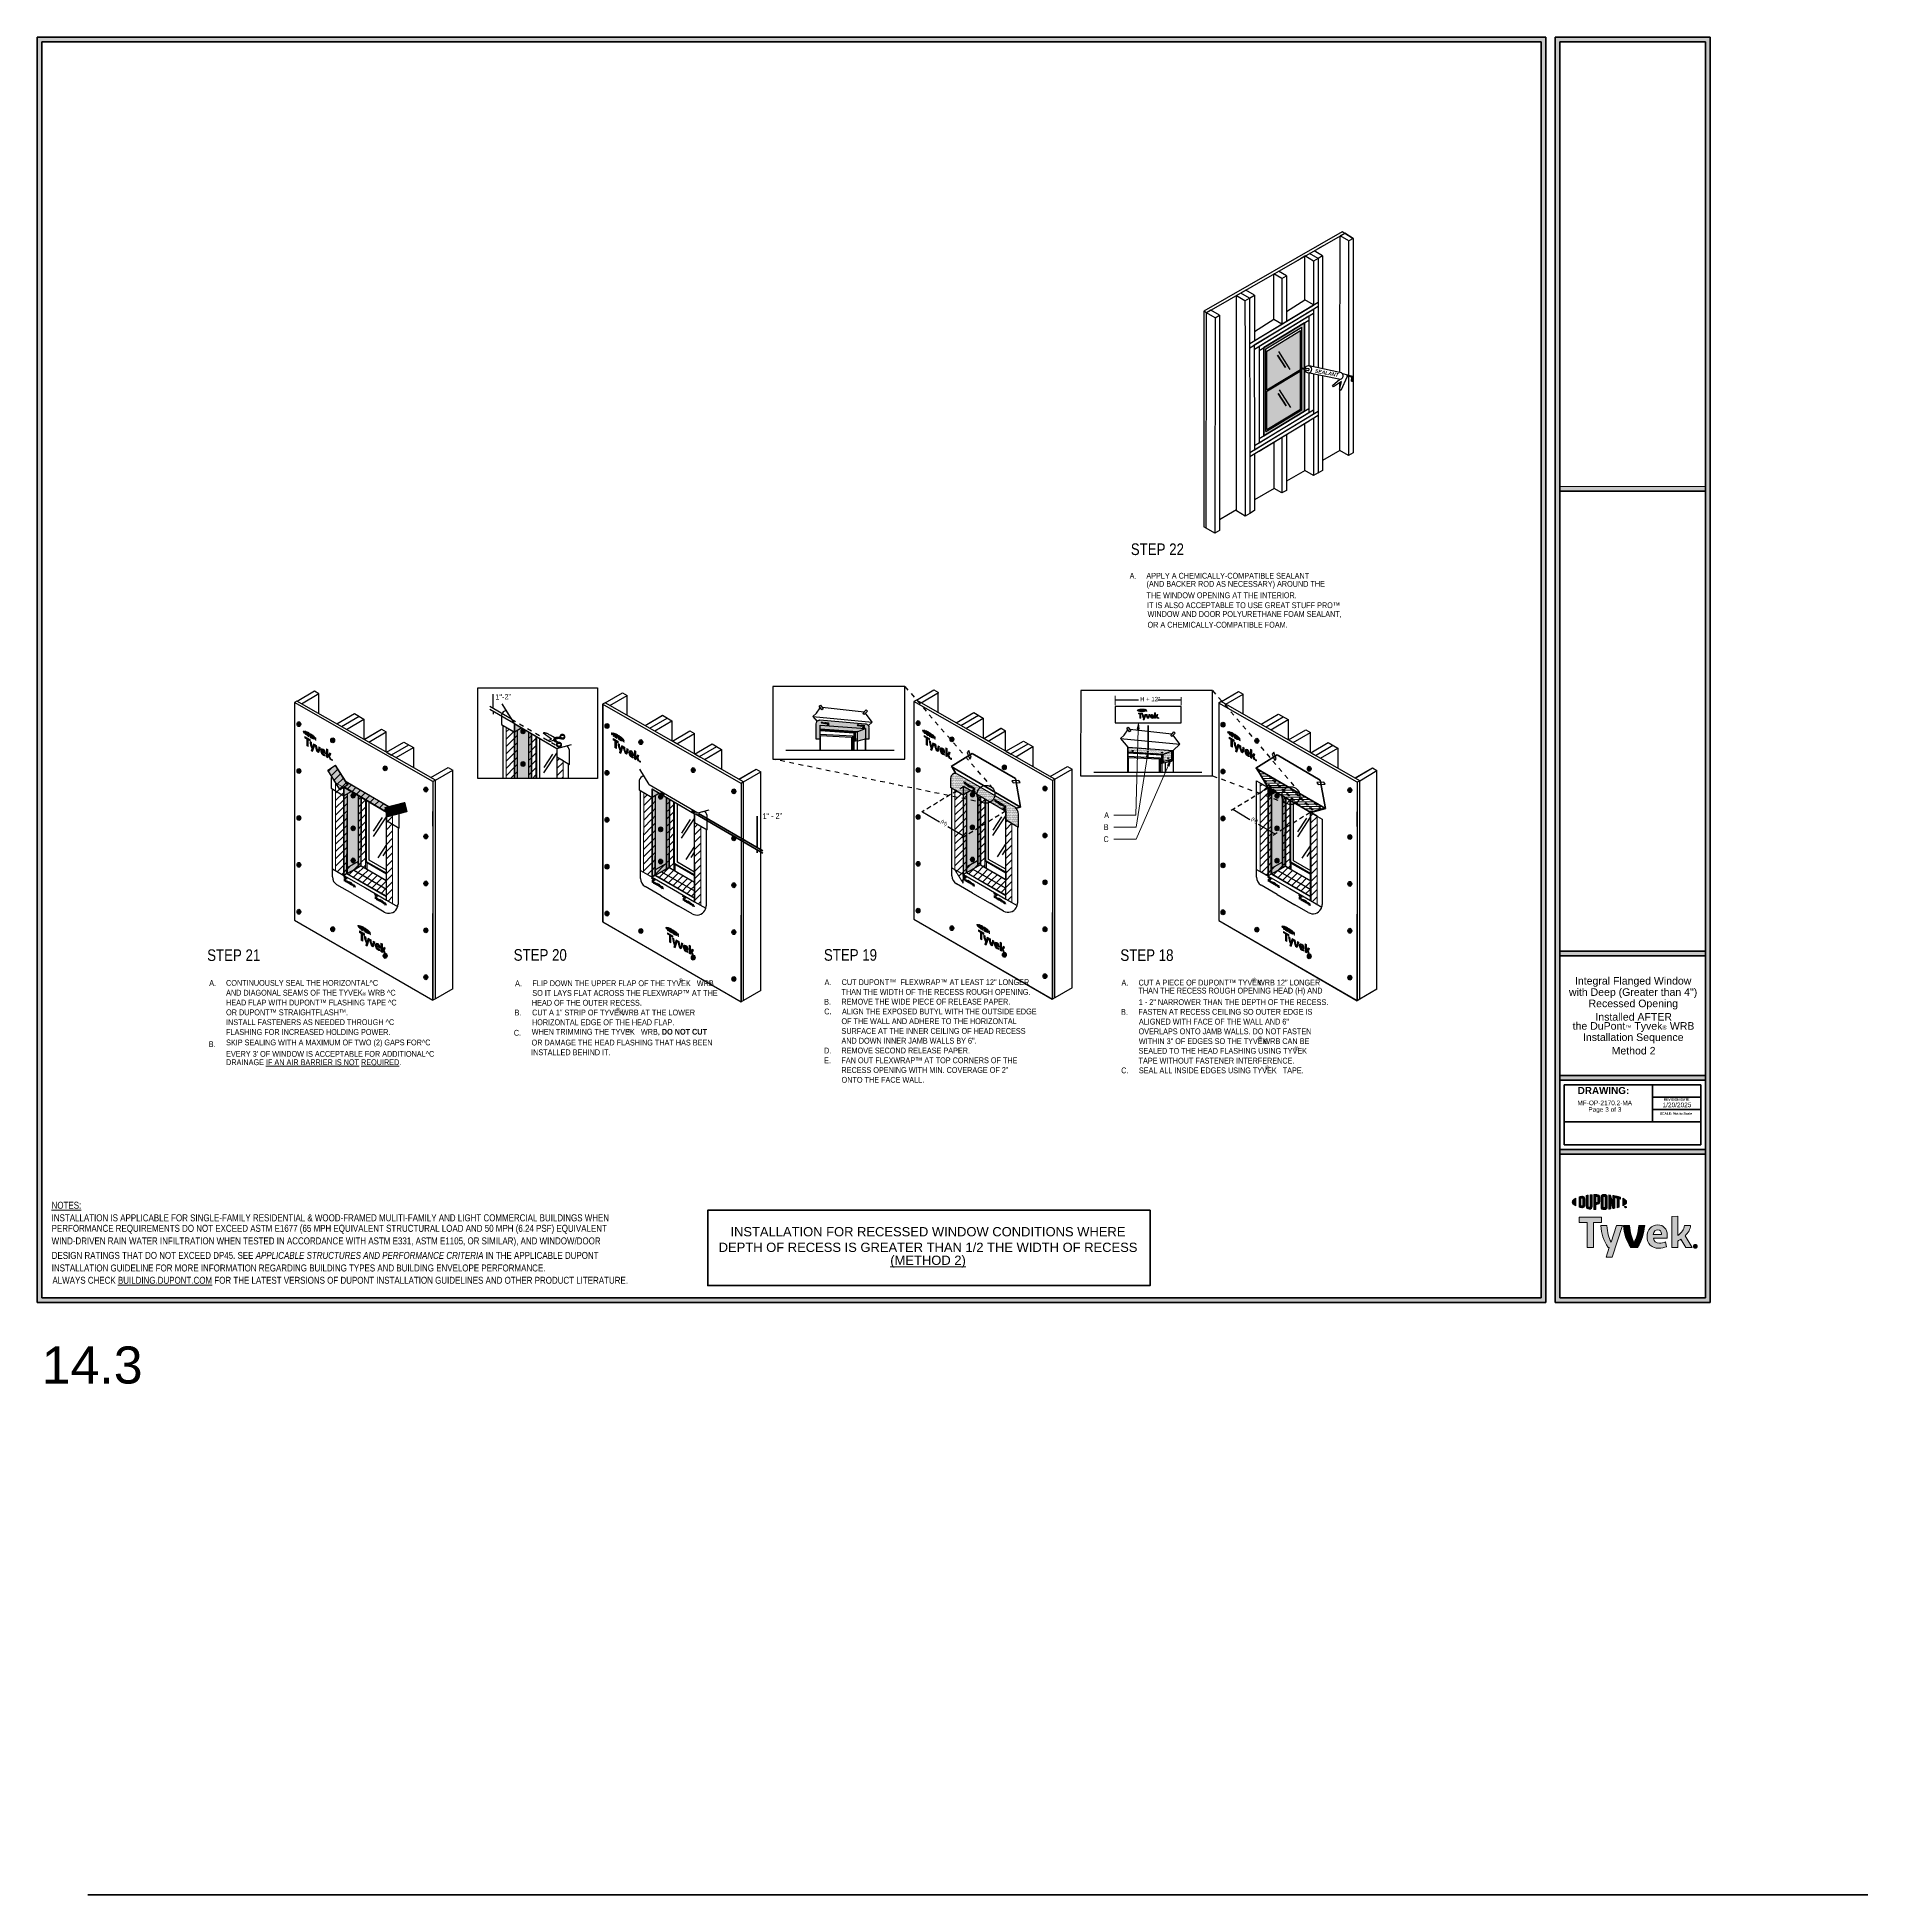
# Model space of a CAD drawing. Extents: x -1328 to 5679, y -4611 to 1603.
# Drawn here: x 2124 to 5679, y -4611 to -1004 of the extents above; entities that cross this region are included whole.
import ezdxf

# ---------------------------------------------------------------- set-up
doc = ezdxf.new("R2010")
doc.units = 0
doc.header["$MEASUREMENT"] = 0
for name, pattern in [('AI-Linetype-38', [27.003948, 18.002632, -9.001316]), ('AI-Linetype-39', [27.003948, 18.002632, -9.001316]), ('AI-Linetype-40', [27.003948, 18.002632, -9.001316]), ('AI-Linetype-41', [18.002632, 9.001316, -9.001316]), ('AI-Linetype-42', [18.002632, 9.001316, -9.001316]), ('AI-Linetype-43', [27.003948, 18.002632, -9.001316]), ('AI-Linetype-59', [18, 9, -9]), ('AI-Linetype-60', [18, 9, -9]), ('AI-Linetype-61', [18.002632, 9.001316, -9.001316]), ('AI-Linetype-62', [15, 9, -6]), ('AI-Linetype-63', [15, 9, -6]), ('AI-Linetype-64', [15, 9, -6]), ('AI-Linetype-65', [15, 9, -6])]:
    doc.linetypes.add(name, pattern=pattern)
for name, color, linetype, lineweight in [('.ATI-HATCH', 7, 'Continuous', 0), ('.ATI-TEXT_1', 7, 'Continuous', 0), ('0_0', 7, 'Continuous', 0), ('A-DETL-MEDM', 7, 'Continuous', 0), ('G-ANNO-TTLB', 7, 'Continuous', 0), ('Layer 12', 7, 'Continuous', 0), ('T', 7, 'Continuous', 0), ('TYVEK', 7, 'Continuous', 0), ('X-REF - TRACED', 7, 'Continuous', 0)]:
    doc.layers.add(name, color=color, linetype=linetype, lineweight=lineweight)
pattern_1 = [(45, (0, 0), (-7.071067, 7.071069), [])]

# ---------------------------------------------------------------- blocks, each defined once
blk = doc.blocks.new('Block_11')
at = {"layer": '0_0', "true_color": 0xe11b22, "transparency": 33554687}
h = blk.add_hatch(color=242, dxfattribs=at)
h.dxf.hatch_style = 2
edge = h.paths.add_edge_path()
edge.add_spline(control_points=[(5104.6, -3266.2), (5104.6, -3268.9), (5107.2, -3271.4), (5111.8, -3273.6), (5111.8, -3273.6), (5111.8, -3258.8), (5111.8, -3258.8), (5107.2, -3261), (5104.6, -3263.5), (5104.6, -3266.2)], knot_values=[0, 0, 0, 0, 1, 1, 1, 2, 2, 2, 3, 3, 3, 3], degree=3, periodic=0)
h = blk.add_hatch(color=242, dxfattribs=at)
h.dxf.hatch_style = 2
edge = h.paths.add_edge_path()
edge.add_spline(control_points=[(5125.6, -3272.2), (5125.6, -3273.4), (5124.9, -3273.7), (5124.1, -3273.7), (5123.5, -3273.7), (5122.5, -3273.5), (5121.7, -3273.3), (5121.7, -3273.3), (5121.7, -3259.1), (5121.7, -3259.1), (5122.5, -3258.9), (5123.5, -3258.7), (5124.1, -3258.7), (5124.9, -3258.7), (5125.6, -3259.1), (5125.6, -3260.2), (5125.6, -3260.2), (5125.6, -3272.2), (5125.6, -3272.2)], knot_values=[0, 0, 0, 0, 1, 1, 1, 2, 2, 2, 3, 3, 3, 4, 4, 4, 5, 5, 5, 6, 6, 6, 6], degree=3, periodic=0)
edge = h.paths.add_edge_path()
edge.add_spline(control_points=[(5124.7, -3255), (5123.4, -3255), (5121.5, -3255.4), (5118.2, -3256.4), (5118.2, -3256.4), (5118.2, -3276), (5118.2, -3276), (5121.1, -3276.9), (5123.4, -3277.4), (5124.7, -3277.4), (5127.6, -3277.4), (5129.3, -3275.6), (5129.3, -3272.7), (5129.3, -3272.7), (5129.3, -3259.7), (5129.3, -3259.7), (5129.3, -3256.8), (5127.6, -3255), (5124.7, -3255)], knot_values=[0, 0, 0, 0, 1, 1, 1, 2, 2, 2, 3, 3, 3, 4, 4, 4, 5, 5, 5, 6, 6, 6, 6], degree=3, periodic=0)
h = blk.add_hatch(color=242, dxfattribs=at)
h.dxf.hatch_style = 2
edge = h.paths.add_edge_path()
edge.add_spline(control_points=[(5139.6, -3274.5), (5139.6, -3275.7), (5139.2, -3276.4), (5137.8, -3276.2), (5136.4, -3276), (5136, -3275.4), (5136, -3274.1), (5136, -3274.1), (5136, -3252.8), (5136, -3252.8), (5135.1, -3252.9), (5133, -3253.1), (5132.1, -3253.3), (5132.1, -3253.3), (5132.1, -3274.9), (5132.1, -3274.9), (5132.1, -3278.3), (5133.8, -3279.6), (5137.8, -3280.1), (5141.4, -3280.5), (5143.6, -3278.7), (5143.6, -3274.9), (5143.6, -3274.9), (5143.6, -3252.1), (5143.6, -3252.1), (5142.9, -3252.1), (5140.4, -3252.3), (5139.6, -3252.4), (5139.6, -3252.4), (5139.6, -3274.5), (5139.6, -3274.5)], knot_values=[0, 0, 0, 0, 1, 1, 1, 2, 2, 2, 3, 3, 3, 4, 4, 4, 5, 5, 5, 6, 6, 6, 7, 7, 7, 8, 8, 8, 9, 9, 9, 10, 10, 10, 10], degree=3, periodic=0)
h = blk.add_hatch(color=242, dxfattribs=at)
h.dxf.hatch_style = 2
edge = h.paths.add_edge_path()
edge.add_spline(control_points=[(5154.3, -3265.1), (5154.3, -3266.4), (5153.9, -3267), (5152.2, -3267), (5152.2, -3267), (5150.8, -3267), (5150.8, -3267), (5150.8, -3267), (5150.8, -3255.7), (5150.8, -3255.7), (5151.4, -3255.6), (5151.8, -3255.6), (5152.2, -3255.6), (5153.9, -3255.6), (5154.3, -3256.3), (5154.3, -3257.6), (5154.3, -3257.6), (5154.3, -3265.1), (5154.3, -3265.1)], knot_values=[0, 0, 0, 0, 1, 1, 1, 2, 2, 2, 3, 3, 3, 4, 4, 4, 5, 5, 5, 6, 6, 6, 6], degree=3, periodic=0)
edge = h.paths.add_edge_path()
edge.add_spline(control_points=[(5152.4, -3251.6), (5151.7, -3251.6), (5149.1, -3251.7), (5146.8, -3251.9), (5146.8, -3251.9), (5146.8, -3280.6), (5146.8, -3280.6), (5147.6, -3280.6), (5149.7, -3280.7), (5150.8, -3280.8), (5150.8, -3280.8), (5150.8, -3271), (5150.8, -3271), (5150.8, -3271), (5152.4, -3271), (5152.4, -3271), (5156.6, -3271), (5158.4, -3269.1), (5158.4, -3265.4), (5158.4, -3265.4), (5158.4, -3257), (5158.4, -3257), (5158.4, -3253.4), (5156.4, -3251.6), (5152.4, -3251.6)], knot_values=[0, 0, 0, 0, 1, 1, 1, 2, 2, 2, 3, 3, 3, 4, 4, 4, 5, 5, 5, 6, 6, 6, 7, 7, 7, 8, 8, 8, 8], degree=3, periodic=0)
h = blk.add_hatch(color=242, dxfattribs=at)
h.dxf.hatch_style = 2
edge = h.paths.add_edge_path()
edge.add_spline(control_points=[(5168.7, -3275.2), (5168.7, -3276.3), (5168.3, -3276.9), (5166.9, -3276.9), (5165.4, -3277), (5165, -3276.4), (5165, -3275.2), (5165, -3275.2), (5165, -3257.3), (5165, -3257.3), (5165, -3256.1), (5165.4, -3255.4), (5166.9, -3255.5), (5168.3, -3255.5), (5168.7, -3256.1), (5168.7, -3257.3), (5168.7, -3257.3), (5168.7, -3275.2), (5168.7, -3275.2)], knot_values=[0, 0, 0, 0, 1, 1, 1, 2, 2, 2, 3, 3, 3, 4, 4, 4, 5, 5, 5, 6, 6, 6, 6], degree=3, periodic=0)
edge = h.paths.add_edge_path()
edge.add_spline(control_points=[(5166.9, -3251.5), (5163.2, -3251.3), (5160.9, -3252.9), (5160.9, -3256.7), (5160.9, -3256.7), (5160.9, -3275.5), (5160.9, -3275.5), (5160.9, -3279.5), (5163, -3281.2), (5166.9, -3281), (5170.8, -3280.8), (5172.8, -3279.3), (5172.8, -3275.1), (5172.8, -3275.1), (5172.8, -3257.2), (5172.8, -3257.2), (5172.8, -3253.1), (5171, -3251.7), (5166.9, -3251.5)], knot_values=[0, 0, 0, 0, 1, 1, 1, 2, 2, 2, 3, 3, 3, 4, 4, 4, 5, 5, 5, 6, 6, 6, 6], degree=3, periodic=0)
h = blk.add_hatch(color=242, dxfattribs=at)
h.dxf.hatch_style = 2
edge = h.paths.add_edge_path()
edge.add_spline(control_points=[(5184, -3267.5), (5184, -3267.5), (5179.5, -3252.9), (5179.5, -3252.9), (5178.3, -3252.7), (5176.8, -3252.5), (5175.7, -3252.4), (5175.7, -3252.4), (5175.7, -3280), (5175.7, -3280), (5176.5, -3279.9), (5178.5, -3279.7), (5179.6, -3279.6), (5179.6, -3279.6), (5179.3, -3263.3), (5179.3, -3263.3), (5179.3, -3263.3), (5184, -3278.9), (5184, -3278.9), (5185, -3278.8), (5186.5, -3278.5), (5187.4, -3278.3), (5187.4, -3278.3), (5187.4, -3254.1), (5187.4, -3254.1), (5186.4, -3253.9), (5184.6, -3253.6), (5183.7, -3253.5), (5183.7, -3253.5), (5184, -3267.5), (5184, -3267.5)], knot_values=[0, 0, 0, 0, 1, 1, 1, 2, 2, 2, 3, 3, 3, 4, 4, 4, 5, 5, 5, 6, 6, 6, 7, 7, 7, 8, 8, 8, 9, 9, 9, 10, 10, 10, 10], degree=3, periodic=0)
h = blk.add_hatch(color=242, dxfattribs=at)
h.dxf.hatch_style = 2
edge = h.paths.add_edge_path()
edge.add_spline(control_points=[(5189.4, -3258.3), (5190.4, -3258.5), (5191.4, -3258.7), (5192.4, -3258.9), (5192.4, -3258.9), (5192.4, -3277.3), (5192.4, -3277.3), (5193.3, -3277.1), (5194.9, -3276.6), (5196, -3276.3), (5196, -3276.3), (5196, -3259.8), (5196, -3259.8), (5197, -3260.1), (5198, -3260.3), (5198.9, -3260.6), (5198.9, -3260.6), (5198.9, -3257.1), (5198.9, -3257.1), (5196.1, -3256.1), (5193, -3255.3), (5189.4, -3254.5), (5189.4, -3254.5), (5189.4, -3258.3), (5189.4, -3258.3)], knot_values=[0, 0, 0, 0, 1, 1, 1, 2, 2, 2, 3, 3, 3, 4, 4, 4, 5, 5, 5, 6, 6, 6, 7, 7, 7, 8, 8, 8, 8], degree=3, periodic=0)
h = blk.add_hatch(color=242, dxfattribs=at)
h.dxf.hatch_style = 2
edge = h.paths.add_edge_path()
edge.add_spline(control_points=[(5210.5, -3266.2), (5210.5, -3268.9), (5207.9, -3271.4), (5203.3, -3273.6), (5203.3, -3273.6), (5203.3, -3258.8), (5203.3, -3258.8), (5207.9, -3261), (5210.5, -3263.5), (5210.5, -3266.2)], knot_values=[0, 0, 0, 0, 1, 1, 1, 2, 2, 2, 3, 3, 3, 3], degree=3, periodic=0)
h = blk.add_hatch(color=242, dxfattribs=at)
h.dxf.hatch_style = 2
edge = h.paths.add_edge_path()
edge.add_spline(control_points=[(5208.4, -3275.1), (5208.4, -3275.1), (5208.8, -3275.1), (5208.8, -3275.1), (5208.8, -3275.1), (5209.4, -3276.1), (5209.4, -3276.1), (5209.4, -3276.1), (5210.1, -3275.1), (5210.1, -3275.1), (5210.1, -3275.1), (5210.5, -3275.1), (5210.5, -3275.1), (5210.5, -3275.1), (5210.5, -3277.2), (5210.5, -3277.2), (5210.5, -3277.2), (5210.1, -3277.2), (5210.1, -3277.2), (5210.1, -3277.2), (5210.1, -3275.7), (5210.1, -3275.7), (5210.1, -3275.7), (5209.5, -3276.7), (5209.5, -3276.7), (5209.5, -3276.7), (5209.4, -3276.7), (5209.4, -3276.7), (5209.4, -3276.7), (5208.8, -3275.7), (5208.8, -3275.7), (5208.8, -3275.7), (5208.8, -3277.2), (5208.8, -3277.2), (5208.8, -3277.2), (5208.4, -3277.2), (5208.4, -3277.2), (5208.4, -3277.2), (5208.4, -3275.1), (5208.4, -3275.1)], knot_values=[0, 0, 0, 0, 1, 1, 1, 2, 2, 2, 3, 3, 3, 4, 4, 4, 5, 5, 5, 6, 6, 6, 7, 7, 7, 8, 8, 8, 9, 9, 9, 10, 10, 10, 11, 11, 11, 12, 12, 12, 13, 13, 13, 13], degree=3, periodic=0)
edge = h.paths.add_edge_path()
edge.add_spline(control_points=[(5206.8, -3275.5), (5206.8, -3275.5), (5206.2, -3275.5), (5206.2, -3275.5), (5206.2, -3275.5), (5206.2, -3275.1), (5206.2, -3275.1), (5206.2, -3275.1), (5207.9, -3275.1), (5207.9, -3275.1), (5207.9, -3275.1), (5207.9, -3275.5), (5207.9, -3275.5), (5207.9, -3275.5), (5207.2, -3275.5), (5207.2, -3275.5), (5207.2, -3275.5), (5207.2, -3277.2), (5207.2, -3277.2), (5207.2, -3277.2), (5206.8, -3277.2), (5206.8, -3277.2), (5206.8, -3277.2), (5206.8, -3275.5), (5206.8, -3275.5)], knot_values=[0, 0, 0, 0, 1, 1, 1, 2, 2, 2, 3, 3, 3, 4, 4, 4, 5, 5, 5, 6, 6, 6, 7, 7, 7, 8, 8, 8, 8], degree=3, periodic=0)
at = {"layer": '0_0'}
for points, knots in [([(5104.6, -3266.2), (5104.6, -3268.9), (5107.2, -3271.4), (5111.8, -3273.6), (5111.8, -3273.6), (5111.8, -3258.8), (5111.8, -3258.8), (5107.2, -3261), (5104.6, -3263.5), (5104.6, -3266.2)], [0, 0, 0, 0, 1, 1, 1, 2, 2, 2, 3, 3, 3, 3]), ([(5124.7, -3255), (5123.4, -3255), (5121.5, -3255.4), (5118.2, -3256.4), (5118.2, -3256.4), (5118.2, -3276), (5118.2, -3276), (5121.1, -3276.9), (5123.4, -3277.4), (5124.7, -3277.4), (5127.6, -3277.4), (5129.3, -3275.6), (5129.3, -3272.7), (5129.3, -3272.7), (5129.3, -3259.7), (5129.3, -3259.7), (5129.3, -3256.8), (5127.6, -3255), (5124.7, -3255)], [0, 0, 0, 0, 1, 1, 1, 2, 2, 2, 3, 3, 3, 4, 4, 4, 5, 5, 5, 6, 6, 6, 6]), ([(5125.6, -3272.2), (5125.6, -3273.4), (5124.9, -3273.7), (5124.1, -3273.7), (5123.5, -3273.7), (5122.5, -3273.5), (5121.7, -3273.3), (5121.7, -3273.3), (5121.7, -3259.1), (5121.7, -3259.1), (5122.5, -3258.9), (5123.5, -3258.7), (5124.1, -3258.7), (5124.9, -3258.7), (5125.6, -3259.1), (5125.6, -3260.2), (5125.6, -3260.2), (5125.6, -3272.2), (5125.6, -3272.2)], [0, 0, 0, 0, 1, 1, 1, 2, 2, 2, 3, 3, 3, 4, 4, 4, 5, 5, 5, 6, 6, 6, 6]), ([(5139.6, -3274.5), (5139.6, -3275.7), (5139.2, -3276.4), (5137.8, -3276.2), (5136.4, -3276), (5136, -3275.4), (5136, -3274.1), (5136, -3274.1), (5136, -3252.8), (5136, -3252.8), (5135.1, -3252.9), (5133, -3253.1), (5132.1, -3253.3), (5132.1, -3253.3), (5132.1, -3274.9), (5132.1, -3274.9), (5132.1, -3278.3), (5133.8, -3279.6), (5137.8, -3280.1), (5141.4, -3280.5), (5143.6, -3278.7), (5143.6, -3274.9), (5143.6, -3274.9), (5143.6, -3252.1), (5143.6, -3252.1), (5142.9, -3252.1), (5140.4, -3252.3), (5139.6, -3252.4), (5139.6, -3252.4), (5139.6, -3274.5), (5139.6, -3274.5)], [0, 0, 0, 0, 1, 1, 1, 2, 2, 2, 3, 3, 3, 4, 4, 4, 5, 5, 5, 6, 6, 6, 7, 7, 7, 8, 8, 8, 9, 9, 9, 10, 10, 10, 10]), ([(5152.4, -3251.6), (5151.7, -3251.6), (5149.1, -3251.7), (5146.8, -3251.9), (5146.8, -3251.9), (5146.8, -3280.6), (5146.8, -3280.6), (5147.6, -3280.6), (5149.7, -3280.7), (5150.8, -3280.8), (5150.8, -3280.8), (5150.8, -3271), (5150.8, -3271), (5150.8, -3271), (5152.4, -3271), (5152.4, -3271), (5156.6, -3271), (5158.4, -3269.1), (5158.4, -3265.4), (5158.4, -3265.4), (5158.4, -3257), (5158.4, -3257), (5158.4, -3253.4), (5156.4, -3251.6), (5152.4, -3251.6)], [0, 0, 0, 0, 1, 1, 1, 2, 2, 2, 3, 3, 3, 4, 4, 4, 5, 5, 5, 6, 6, 6, 7, 7, 7, 8, 8, 8, 8]), ([(5154.3, -3265.1), (5154.3, -3266.4), (5153.9, -3267), (5152.2, -3267), (5152.2, -3267), (5150.8, -3267), (5150.8, -3267), (5150.8, -3267), (5150.8, -3255.7), (5150.8, -3255.7), (5151.4, -3255.6), (5151.8, -3255.6), (5152.2, -3255.6), (5153.9, -3255.6), (5154.3, -3256.3), (5154.3, -3257.6), (5154.3, -3257.6), (5154.3, -3265.1), (5154.3, -3265.1)], [0, 0, 0, 0, 1, 1, 1, 2, 2, 2, 3, 3, 3, 4, 4, 4, 5, 5, 5, 6, 6, 6, 6]), ([(5166.9, -3251.5), (5163.2, -3251.3), (5160.9, -3252.9), (5160.9, -3256.7), (5160.9, -3256.7), (5160.9, -3275.5), (5160.9, -3275.5), (5160.9, -3279.5), (5163, -3281.2), (5166.9, -3281), (5170.8, -3280.8), (5172.8, -3279.3), (5172.8, -3275.1), (5172.8, -3275.1), (5172.8, -3257.2), (5172.8, -3257.2), (5172.8, -3253.1), (5171, -3251.7), (5166.9, -3251.5)], [0, 0, 0, 0, 1, 1, 1, 2, 2, 2, 3, 3, 3, 4, 4, 4, 5, 5, 5, 6, 6, 6, 6]), ([(5168.7, -3275.2), (5168.7, -3276.3), (5168.3, -3276.9), (5166.9, -3276.9), (5165.4, -3277), (5165, -3276.4), (5165, -3275.2), (5165, -3275.2), (5165, -3257.3), (5165, -3257.3), (5165, -3256.1), (5165.4, -3255.4), (5166.9, -3255.5), (5168.3, -3255.5), (5168.7, -3256.1), (5168.7, -3257.3), (5168.7, -3257.3), (5168.7, -3275.2), (5168.7, -3275.2)], [0, 0, 0, 0, 1, 1, 1, 2, 2, 2, 3, 3, 3, 4, 4, 4, 5, 5, 5, 6, 6, 6, 6]), ([(5184, -3267.5), (5184, -3267.5), (5179.5, -3252.9), (5179.5, -3252.9), (5178.3, -3252.7), (5176.8, -3252.5), (5175.7, -3252.4), (5175.7, -3252.4), (5175.7, -3280), (5175.7, -3280), (5176.5, -3279.9), (5178.5, -3279.7), (5179.6, -3279.6), (5179.6, -3279.6), (5179.3, -3263.3), (5179.3, -3263.3), (5179.3, -3263.3), (5184, -3278.9), (5184, -3278.9), (5185, -3278.8), (5186.5, -3278.5), (5187.4, -3278.3), (5187.4, -3278.3), (5187.4, -3254.1), (5187.4, -3254.1), (5186.4, -3253.9), (5184.6, -3253.6), (5183.7, -3253.5), (5183.7, -3253.5), (5184, -3267.5), (5184, -3267.5)], [0, 0, 0, 0, 1, 1, 1, 2, 2, 2, 3, 3, 3, 4, 4, 4, 5, 5, 5, 6, 6, 6, 7, 7, 7, 8, 8, 8, 9, 9, 9, 10, 10, 10, 10]), ([(5189.4, -3258.3), (5190.4, -3258.5), (5191.4, -3258.7), (5192.4, -3258.9), (5192.4, -3258.9), (5192.4, -3277.3), (5192.4, -3277.3), (5193.3, -3277.1), (5194.9, -3276.6), (5196, -3276.3), (5196, -3276.3), (5196, -3259.8), (5196, -3259.8), (5197, -3260.1), (5198, -3260.3), (5198.9, -3260.6), (5198.9, -3260.6), (5198.9, -3257.1), (5198.9, -3257.1), (5196.1, -3256.1), (5193, -3255.3), (5189.4, -3254.5), (5189.4, -3254.5), (5189.4, -3258.3), (5189.4, -3258.3)], [0, 0, 0, 0, 1, 1, 1, 2, 2, 2, 3, 3, 3, 4, 4, 4, 5, 5, 5, 6, 6, 6, 7, 7, 7, 8, 8, 8, 8]), ([(5210.5, -3266.2), (5210.5, -3268.9), (5207.9, -3271.4), (5203.3, -3273.6), (5203.3, -3273.6), (5203.3, -3258.8), (5203.3, -3258.8), (5207.9, -3261), (5210.5, -3263.5), (5210.5, -3266.2)], [0, 0, 0, 0, 1, 1, 1, 2, 2, 2, 3, 3, 3, 3]), ([(5206.8, -3275.5), (5206.8, -3275.5), (5206.2, -3275.5), (5206.2, -3275.5), (5206.2, -3275.5), (5206.2, -3275.1), (5206.2, -3275.1), (5206.2, -3275.1), (5207.9, -3275.1), (5207.9, -3275.1), (5207.9, -3275.1), (5207.9, -3275.5), (5207.9, -3275.5), (5207.9, -3275.5), (5207.2, -3275.5), (5207.2, -3275.5), (5207.2, -3275.5), (5207.2, -3277.2), (5207.2, -3277.2), (5207.2, -3277.2), (5206.8, -3277.2), (5206.8, -3277.2), (5206.8, -3277.2), (5206.8, -3275.5), (5206.8, -3275.5)], [0, 0, 0, 0, 1, 1, 1, 2, 2, 2, 3, 3, 3, 4, 4, 4, 5, 5, 5, 6, 6, 6, 7, 7, 7, 8, 8, 8, 8]), ([(5208.4, -3275.1), (5208.4, -3275.1), (5208.8, -3275.1), (5208.8, -3275.1), (5208.8, -3275.1), (5209.4, -3276.1), (5209.4, -3276.1), (5209.4, -3276.1), (5210.1, -3275.1), (5210.1, -3275.1), (5210.1, -3275.1), (5210.5, -3275.1), (5210.5, -3275.1), (5210.5, -3275.1), (5210.5, -3277.2), (5210.5, -3277.2), (5210.5, -3277.2), (5210.1, -3277.2), (5210.1, -3277.2), (5210.1, -3277.2), (5210.1, -3275.7), (5210.1, -3275.7), (5210.1, -3275.7), (5209.5, -3276.7), (5209.5, -3276.7), (5209.5, -3276.7), (5209.4, -3276.7), (5209.4, -3276.7), (5209.4, -3276.7), (5208.8, -3275.7), (5208.8, -3275.7), (5208.8, -3275.7), (5208.8, -3277.2), (5208.8, -3277.2), (5208.8, -3277.2), (5208.4, -3277.2), (5208.4, -3277.2), (5208.4, -3277.2), (5208.4, -3275.1), (5208.4, -3275.1)], [0, 0, 0, 0, 1, 1, 1, 2, 2, 2, 3, 3, 3, 4, 4, 4, 5, 5, 5, 6, 6, 6, 7, 7, 7, 8, 8, 8, 9, 9, 9, 10, 10, 10, 11, 11, 11, 12, 12, 12, 13, 13, 13, 13])]:
    blk.add_open_spline(points, degree=3, knots=knots, dxfattribs=at)
blk = doc.blocks.new('Block_15')
at = {"layer": '0_0', "true_color": 0x17477e, "transparency": 33554687}
h = blk.add_hatch(color=156, dxfattribs=at)
h.dxf.hatch_style = 2
h.paths.add_polyline_path([(5161.7, -3295.8), (5118.2, -3295.8), (5118.2, -3306.1), (5133.9, -3306.1), (5133.9, -3354.8), (5146, -3354.8), (5146, -3306.1), (5161.7, -3306.1)])
h = blk.add_hatch(color=156, dxfattribs=at)
h.dxf.hatch_style = 2
edge = h.paths.add_edge_path()
edge.add_spline(control_points=[(5233.9, -3311.7), (5233.2, -3326.1), (5229.9, -3335.9), (5225, -3345.5), (5220.2, -3335.9), (5217, -3326.1), (5216.1, -3311.7), (5216.1, -3311.7), (5204.4, -3311.7), (5204.4, -3311.7), (5205.6, -3328.7), (5209.4, -3339.6), (5218.6, -3354.8), (5218.6, -3354.8), (5231.5, -3354.8), (5231.5, -3354.8), (5240.2, -3339.6), (5243.9, -3328.7), (5245.6, -3311.7), (5245.6, -3311.7), (5233.9, -3311.7), (5233.9, -3311.7)], knot_values=[0, 0, 0, 0, 1, 1, 1, 2, 2, 2, 3, 3, 3, 4, 4, 4, 5, 5, 5, 6, 6, 6, 7, 7, 7, 7], degree=3, periodic=0)
h = blk.add_hatch(color=156, dxfattribs=at)
h.dxf.hatch_style = 2
edge = h.paths.add_edge_path()
edge.add_spline(control_points=[(5262.2, -3329.2), (5262.2, -3329.2), (5278.2, -3329.2), (5278.2, -3329.2), (5278.2, -3329.2), (5278.2, -3328.2), (5278.2, -3328.2), (5278.2, -3323.4), (5275.7, -3320), (5271, -3320), (5266.2, -3320), (5262.9, -3323.4), (5262.2, -3329.2)], knot_values=[0, 0, 0, 0, 1, 1, 1, 2, 2, 2, 3, 3, 3, 4, 4, 4, 4], degree=3, periodic=0)
edge = h.paths.add_edge_path()
edge.add_spline(control_points=[(5287.8, -3353), (5284, -3354.7), (5278.6, -3355.9), (5273, -3355.9), (5259.4, -3355.9), (5250.1, -3347.2), (5250.1, -3333.2), (5250.1, -3319.8), (5258.6, -3310.7), (5271, -3310.7), (5282.1, -3310.7), (5289.4, -3318.6), (5289.4, -3329.9), (5289.4, -3332.4), (5289.2, -3334.6), (5289, -3336.3), (5289, -3336.3), (5262.4, -3336.3), (5262.4, -3336.3), (5263.5, -3343), (5267.4, -3346.1), (5274.2, -3346.1), (5278.3, -3346.1), (5282.3, -3345.1), (5285.9, -3343.6), (5285.9, -3343.6), (5287.8, -3353), (5287.8, -3353)], knot_values=[0, 0, 0, 0, 1, 1, 1, 2, 2, 2, 3, 3, 3, 4, 4, 4, 5, 5, 5, 6, 6, 6, 7, 7, 7, 8, 8, 8, 9, 9, 9, 9], degree=3, periodic=0)
h = blk.add_hatch(color=156, dxfattribs=at)
h.dxf.hatch_style = 2
edge = h.paths.add_edge_path()
edge.add_spline(control_points=[(5323.9, -3331.8), (5323.9, -3331.8), (5337.9, -3354.8), (5337.9, -3354.8), (5337.9, -3354.8), (5325.2, -3354.8), (5325.2, -3354.8), (5325.2, -3354.8), (5315.5, -3338.4), (5315.5, -3338.4), (5313.8, -3339.7), (5311.9, -3340.9), (5309.9, -3342.2), (5309.9, -3342.2), (5309.9, -3354.8), (5309.9, -3354.8), (5309.9, -3354.8), (5298.2, -3354.8), (5298.2, -3354.8), (5298.2, -3354.8), (5298.2, -3294.3), (5298.2, -3294.3), (5298.2, -3294.3), (5309.9, -3293.7), (5309.9, -3293.7), (5309.9, -3293.7), (5309.9, -3331), (5309.9, -3331), (5317.8, -3325.8), (5321.7, -3319.9), (5323, -3311.7), (5323, -3311.7), (5334.6, -3311.7), (5334.6, -3311.7), (5334.4, -3319), (5330.6, -3325.5), (5323.9, -3331.8)], knot_values=[0, 0, 0, 0, 1, 1, 1, 2, 2, 2, 3, 3, 3, 4, 4, 4, 5, 5, 5, 6, 6, 6, 7, 7, 7, 8, 8, 8, 9, 9, 9, 10, 10, 10, 11, 11, 11, 12, 12, 12, 12], degree=3, periodic=0)
at = {"layer": '0_0'}
blk.add_lwpolyline([(5161.7, -3295.8), (5118.2, -3295.8), (5118.2, -3306.1), (5133.9, -3306.1), (5133.9, -3354.8), (5146, -3354.8), (5146, -3306.1), (5161.7, -3306.1)], close=True, dxfattribs=at)
for points, knots in [([(5233.9, -3311.7), (5233.2, -3326.1), (5229.9, -3335.9), (5225, -3345.5), (5220.2, -3335.9), (5217, -3326.1), (5216.1, -3311.7), (5216.1, -3311.7), (5204.4, -3311.7), (5204.4, -3311.7), (5205.6, -3328.7), (5209.4, -3339.6), (5218.6, -3354.8), (5218.6, -3354.8), (5231.5, -3354.8), (5231.5, -3354.8), (5240.2, -3339.6), (5243.9, -3328.7), (5245.6, -3311.7), (5245.6, -3311.7), (5233.9, -3311.7), (5233.9, -3311.7)], [0, 0, 0, 0, 1, 1, 1, 2, 2, 2, 3, 3, 3, 4, 4, 4, 5, 5, 5, 6, 6, 6, 7, 7, 7, 7]), ([(5287.8, -3353), (5284, -3354.7), (5278.6, -3355.9), (5273, -3355.9), (5259.4, -3355.9), (5250.1, -3347.2), (5250.1, -3333.2), (5250.1, -3319.8), (5258.6, -3310.7), (5271, -3310.7), (5282.1, -3310.7), (5289.4, -3318.6), (5289.4, -3329.9), (5289.4, -3332.4), (5289.2, -3334.6), (5289, -3336.3), (5289, -3336.3), (5262.4, -3336.3), (5262.4, -3336.3), (5263.5, -3343), (5267.4, -3346.1), (5274.2, -3346.1), (5278.3, -3346.1), (5282.3, -3345.1), (5285.9, -3343.6), (5285.9, -3343.6), (5287.8, -3353), (5287.8, -3353)], [0, 0, 0, 0, 1, 1, 1, 2, 2, 2, 3, 3, 3, 4, 4, 4, 5, 5, 5, 6, 6, 6, 7, 7, 7, 8, 8, 8, 9, 9, 9, 9]), ([(5323.9, -3331.8), (5323.9, -3331.8), (5337.9, -3354.8), (5337.9, -3354.8), (5337.9, -3354.8), (5325.2, -3354.8), (5325.2, -3354.8), (5325.2, -3354.8), (5315.5, -3338.4), (5315.5, -3338.4), (5313.8, -3339.7), (5311.9, -3340.9), (5309.9, -3342.2), (5309.9, -3342.2), (5309.9, -3354.8), (5309.9, -3354.8), (5309.9, -3354.8), (5298.2, -3354.8), (5298.2, -3354.8), (5298.2, -3354.8), (5298.2, -3294.3), (5298.2, -3294.3), (5298.2, -3294.3), (5309.9, -3293.7), (5309.9, -3293.7), (5309.9, -3293.7), (5309.9, -3331), (5309.9, -3331), (5317.8, -3325.8), (5321.7, -3319.9), (5323, -3311.7), (5323, -3311.7), (5334.6, -3311.7), (5334.6, -3311.7), (5334.4, -3319), (5330.6, -3325.5), (5323.9, -3331.8)], [0, 0, 0, 0, 1, 1, 1, 2, 2, 2, 3, 3, 3, 4, 4, 4, 5, 5, 5, 6, 6, 6, 7, 7, 7, 8, 8, 8, 9, 9, 9, 10, 10, 10, 11, 11, 11, 12, 12, 12, 12]), ([(5262.2, -3329.2), (5262.2, -3329.2), (5278.2, -3329.2), (5278.2, -3329.2), (5278.2, -3329.2), (5278.2, -3328.2), (5278.2, -3328.2), (5278.2, -3323.4), (5275.7, -3320), (5271, -3320), (5266.2, -3320), (5262.9, -3323.4), (5262.2, -3329.2)], [0, 0, 0, 0, 1, 1, 1, 2, 2, 2, 3, 3, 3, 4, 4, 4, 4])]:
    blk.add_open_spline(points, degree=3, knots=knots, dxfattribs=at)
blk = doc.blocks.new('Block_14')
at = {"layer": '0_0', "true_color": 0x17477e, "transparency": 33554687}
h = blk.add_hatch(color=156, dxfattribs=at)
h.dxf.hatch_style = 2
edge = h.paths.add_edge_path()
edge.add_spline(control_points=[(5190.7, -3311.7), (5190.7, -3311.7), (5180.2, -3344.2), (5180.2, -3344.2), (5175.8, -3335), (5172.9, -3325.5), (5172, -3311.7), (5172, -3311.7), (5160.2, -3311.7), (5160.2, -3311.7), (5161.5, -3328.7), (5165.3, -3339.6), (5174.4, -3354.8), (5174.4, -3354.8), (5176.8, -3354.8), (5176.8, -3354.8), (5176.8, -3354.8), (5170.8, -3373.4), (5170.8, -3373.4), (5170.8, -3373.4), (5182.4, -3373.4), (5182.4, -3373.4), (5182.4, -3373.4), (5202.3, -3311.7), (5202.3, -3311.7), (5202.3, -3311.7), (5190.7, -3311.7), (5190.7, -3311.7)], knot_values=[0, 0, 0, 0, 1, 1, 1, 2, 2, 2, 3, 3, 3, 4, 4, 4, 5, 5, 5, 6, 6, 6, 7, 7, 7, 8, 8, 8, 9, 9, 9, 9], degree=3, periodic=0)
at = {"layer": '0_0'}
blk.add_open_spline([(5190.7, -3311.7), (5190.7, -3311.7), (5180.2, -3344.2), (5180.2, -3344.2), (5175.8, -3335), (5172.9, -3325.5), (5172, -3311.7), (5172, -3311.7), (5160.2, -3311.7), (5160.2, -3311.7), (5161.5, -3328.7), (5165.3, -3339.6), (5174.4, -3354.8), (5174.4, -3354.8), (5176.8, -3354.8), (5176.8, -3354.8), (5176.8, -3354.8), (5170.8, -3373.4), (5170.8, -3373.4), (5170.8, -3373.4), (5182.4, -3373.4), (5182.4, -3373.4), (5182.4, -3373.4), (5202.3, -3311.7), (5202.3, -3311.7), (5202.3, -3311.7), (5190.7, -3311.7), (5190.7, -3311.7)], degree=3, knots=[0, 0, 0, 0, 1, 1, 1, 2, 2, 2, 3, 3, 3, 4, 4, 4, 5, 5, 5, 6, 6, 6, 7, 7, 7, 8, 8, 8, 9, 9, 9, 9], dxfattribs=at)
blk.add_blockref('Block_15', (0, 0), dxfattribs=at)
blk = doc.blocks.new('Block_16')
at = {"layer": '0_0', "true_color": 0x17477e, "transparency": 33554687}
h = blk.add_hatch(color=156, dxfattribs=at)
h.dxf.hatch_style = 2
edge = h.paths.add_edge_path()
edge.add_spline(control_points=[(5343.5, -3350.9), (5343.5, -3350.9), (5343.5, -3352), (5343.5, -3352), (5343.5, -3352), (5344, -3352), (5344, -3352), (5344.4, -3352), (5344.7, -3351.8), (5344.7, -3351.4), (5344.7, -3351), (5344.4, -3350.9), (5344, -3350.9), (5344, -3350.9), (5343.5, -3350.9), (5343.5, -3350.9)], knot_values=[0, 0, 0, 0, 1, 1, 1, 2, 2, 2, 3, 3, 3, 4, 4, 4, 5, 5, 5, 5], degree=3, periodic=0)
edge = h.paths.add_edge_path()
edge.add_spline(control_points=[(5342.7, -3350.2), (5342.7, -3350.2), (5344, -3350.2), (5344, -3350.2), (5345, -3350.2), (5345.5, -3350.6), (5345.5, -3351.4), (5345.5, -3352), (5345.2, -3352.3), (5344.7, -3352.5), (5345, -3353), (5345.3, -3353.5), (5345.7, -3354), (5345.7, -3354), (5344.8, -3354), (5344.8, -3354), (5344.4, -3353.5), (5344.1, -3353.1), (5343.9, -3352.7), (5343.9, -3352.7), (5343.5, -3352.7), (5343.5, -3352.7), (5343.5, -3352.7), (5343.5, -3354), (5343.5, -3354), (5343.5, -3354), (5342.7, -3354), (5342.7, -3354), (5342.7, -3354), (5342.7, -3350.2), (5342.7, -3350.2)], knot_values=[0, 0, 0, 0, 1, 1, 1, 2, 2, 2, 3, 3, 3, 4, 4, 4, 5, 5, 5, 6, 6, 6, 7, 7, 7, 8, 8, 8, 9, 9, 9, 10, 10, 10, 10], degree=3, periodic=0)
edge = h.paths.add_edge_path()
edge.add_spline(control_points=[(5344, -3349.2), (5342.2, -3349.2), (5341.1, -3350.2), (5341.1, -3352.1), (5341.1, -3354.1), (5342.2, -3355.1), (5344, -3355.1), (5345.8, -3355.1), (5346.9, -3354.1), (5346.9, -3352.1), (5346.9, -3350.2), (5345.8, -3349.2), (5344, -3349.2)], knot_values=[0, 0, 0, 0, 1, 1, 1, 2, 2, 2, 3, 3, 3, 4, 4, 4, 4], degree=3, periodic=0)
edge = h.paths.add_edge_path()
edge.add_spline(control_points=[(5344, -3348.4), (5346.3, -3348.4), (5347.8, -3349.9), (5347.8, -3352.1), (5347.8, -3354.4), (5346.3, -3355.9), (5344, -3355.9), (5341.7, -3355.9), (5340.3, -3354.4), (5340.3, -3352.1), (5340.3, -3349.9), (5341.7, -3348.4), (5344, -3348.4)], knot_values=[0, 0, 0, 0, 1, 1, 1, 2, 2, 2, 3, 3, 3, 4, 4, 4, 4], degree=3, periodic=0)
at = {"layer": '0_0'}
for points, knots in [([(5344, -3348.4), (5346.3, -3348.4), (5347.8, -3349.9), (5347.8, -3352.1), (5347.8, -3354.4), (5346.3, -3355.9), (5344, -3355.9), (5341.7, -3355.9), (5340.3, -3354.4), (5340.3, -3352.1), (5340.3, -3349.9), (5341.7, -3348.4), (5344, -3348.4)], [0, 0, 0, 0, 1, 1, 1, 2, 2, 2, 3, 3, 3, 4, 4, 4, 4]), ([(5344, -3349.2), (5342.2, -3349.2), (5341.1, -3350.2), (5341.1, -3352.1), (5341.1, -3354.1), (5342.2, -3355.1), (5344, -3355.1), (5345.8, -3355.1), (5346.9, -3354.1), (5346.9, -3352.1), (5346.9, -3350.2), (5345.8, -3349.2), (5344, -3349.2)], [0, 0, 0, 0, 1, 1, 1, 2, 2, 2, 3, 3, 3, 4, 4, 4, 4]), ([(5342.7, -3350.2), (5342.7, -3350.2), (5344, -3350.2), (5344, -3350.2), (5345, -3350.2), (5345.5, -3350.6), (5345.5, -3351.4), (5345.5, -3352), (5345.2, -3352.3), (5344.7, -3352.5), (5345, -3353), (5345.3, -3353.5), (5345.7, -3354), (5345.7, -3354), (5344.8, -3354), (5344.8, -3354), (5344.4, -3353.5), (5344.1, -3353.1), (5343.9, -3352.7), (5343.9, -3352.7), (5343.5, -3352.7), (5343.5, -3352.7), (5343.5, -3352.7), (5343.5, -3354), (5343.5, -3354), (5343.5, -3354), (5342.7, -3354), (5342.7, -3354), (5342.7, -3354), (5342.7, -3350.2), (5342.7, -3350.2)], [0, 0, 0, 0, 1, 1, 1, 2, 2, 2, 3, 3, 3, 4, 4, 4, 5, 5, 5, 6, 6, 6, 7, 7, 7, 8, 8, 8, 9, 9, 9, 10, 10, 10, 10]), ([(5343.5, -3350.9), (5343.5, -3350.9), (5343.5, -3352), (5343.5, -3352), (5343.5, -3352), (5344, -3352), (5344, -3352), (5344.4, -3352), (5344.7, -3351.8), (5344.7, -3351.4), (5344.7, -3351), (5344.4, -3350.9), (5344, -3350.9), (5344, -3350.9), (5343.5, -3350.9), (5343.5, -3350.9)], [0, 0, 0, 0, 1, 1, 1, 2, 2, 2, 3, 3, 3, 4, 4, 4, 5, 5, 5, 5])]:
    blk.add_open_spline(points, degree=3, knots=knots, dxfattribs=at)
blk = doc.blocks.new('Block_13')
at = {"layer": '0_0'}
for name in ['Block_14', 'Block_16']:
    blk.add_blockref(name, (0, 0), dxfattribs=at)
blk = doc.blocks.new('Block_12')
at = {"layer": '0_0'}
blk.add_blockref('Block_13', (0, 0), dxfattribs=at)
blk = doc.blocks.new('Block_10')
at = {"layer": '0_0'}
for name in ['Block_11', 'Block_12']:
    blk.add_blockref(name, (0, 0), dxfattribs=at)
blk = doc.blocks.new('Block_19')
at = {"layer": '0_0', "char_height": 0.2, "attachment_point": 7}
for s, insert in [('\\C18;\\c0;\\FArial|b0|i0|c1;\\H14.625000;\\W1.000000;Integral Flanged Window', (5110.2, -2848.4)), ('\\C18;\\c0;\\FArial|b0|i0|c1;\\H14.625000;\\W1.000000;with Deep (Greater than 4")', (5098.5, -2870.3)), ('\\C18;\\c0;\\FArial|b0|i0|c1;\\H14.625000;\\W1.000000;Recessed Opening', (5136.6, -2892.3)), ('\\C18;\\c0;\\FArial|b0|i0|c1;\\H14.625000;\\W1.000000;the DuPont\\H8.526375;™\\H14.625000; Tyvek\\H8.526375;®\\H14.625000; WRB', (5105.7, -2936)), ('\\C18;\\c0;\\FArial|b0|i0|c1;\\H14.625000;\\W1.000000;Installed AFTER', (5149.8, -2914.2)), ('\\C18;\\c0;\\FArial|b0|i0|c1;\\H14.625000;\\W1.000000;Installation Sequence', (5125.7, -2957.9)), ('\\C18;\\c0;\\FArial|b0|i0|c1;\\H14.625000;\\W1.000000;Method 2', (5181.4, -2979.9))]:
    blk.add_mtext(s, dxfattribs=dict(at, insert=insert))
blk = doc.blocks.new('Block_28')
at = {"layer": '.ATI-TEXT_1', "char_height": 0.2, "attachment_point": 7}
for s, insert in [('\\C18;\\c0;\\FArial Narrow|b0|i0|c1;\\H11.251642;\\W1.000000;A.', (3052, -2847.2)), ('\\C18;\\c0;\\FArial Narrow|b0|i0|c1;\\H11.251642;\\W1.000000;FLIP DOWN THE UPPER FLAP OF THE TYVEK   WRB', (3085.7, -2847.2)), ('\\C18;\\c0;\\FArial Narrow|b0|i0|c1;\\H7.876153;\\W1.000000;®', (3369.9, -2840.2)), ('\\C18;\\c0;\\FArial Narrow|b0|i0|c1;\\H11.251642;\\W1.000000;HEAD OF THE OUTER RECESS.', (3084.6, -2885.1)), ('\\C18;\\c0;\\FArial Narrow|b0|i0|c1;\\H11.251642;\\W1.000000;SO IT LAYS FLAT ACROSS THE FLEXWRAP™ AT THE', (3085.5, -2866.1)), ('\\C18;\\c0;\\FArial Narrow|b0|i0|c1;\\H11.251642;\\W1.000000;B.', (3051, -2904)), ('\\C18;\\c0;\\FArial Narrow|b0|i0|c1;\\H11.251642;\\W1.000000;CUT A 1" STRIP OF TYVEK', (3085.1, -2904)), ('\\C18;\\c0;\\FArial Narrow|b0|i0|c1;\\H11.251642;\\W1.000000;HORIZONTAL EDGE OF THE HEAD FLAP.', (3084.8, -2923)), ('\\C18;\\c0;\\FArial Narrow|b0|i0|c1;\\H7.876153;\\W1.000000;®', (3248.2, -2897.1)), ('\\C18;\\c0;\\FArial Narrow|b0|i0|c1;\\H11.251642;\\W1.000000;  WRB AT THE LOWER', (3251.3, -2904))]:
    blk.add_mtext(s, dxfattribs=dict(at, insert=insert))
blk = doc.blocks.new('Block_29')
at = {"layer": '.ATI-TEXT_1', "char_height": 0.2, "attachment_point": 7}
for s, insert in [('\\C18;\\c0;\\FArial Narrow|b0|i0|c1;\\H11.251642;\\W1.000000;A.', (4229.6, -2845.9)), ('\\C18;\\c0;\\FArial Narrow|b0|i0|c1;\\H11.251642;\\W1.000000;CUT A PIECE OF DUPONT™ TYVEK', (4262.8, -2845.9)), ('\\C18;\\c0;\\FArial Narrow|b0|i0|c1;\\H7.876153;\\W1.000000;®', (4483.5, -2838.9)), ('\\C18;\\c0;\\FArial Narrow|b0|i0|c1;\\H11.251642;\\W1.000000;WRB 12" LONGER', (4494.6, -2845.9)), ('\\C18;\\c0;\\FArial Narrow|b0|i0|c1;\\H11.251642;\\W1.000000;THAN THE RECESS ROUGH OPENING HEAD (H) AND', (4262.5, -2864.8)), ('\\C18;\\c0;\\FArial Narrow|b0|i0|c1;\\H11.251642;\\W1.000000;1 - 2" NARROWER THAN THE DEPTH OF THE RECESS.', (4263.2, -2883.8)), ('\\C18;\\c0;\\FArial Narrow|b0|i0|c1;\\H11.251642;\\W1.000000;B.', (4228.7, -2902.7)), ('\\C18;\\c0;\\FArial Narrow|b0|i0|c1;\\H11.251642;\\W1.000000;FASTEN AT RECESS CEILING SO OUTER EDGE IS', (4262.3, -2902.7)), ('\\C18;\\c0;\\FArial Narrow|b0|i0|c1;\\H11.251642;\\W1.000000;ALIGNED WITH FACE OF THE WALL AND 6"', (4263.4, -2921.7)), ('\\C18;\\c0;\\FArial Narrow|b0|i0|c1;\\H11.251642;\\W1.000000;OVERLAPS ONTO JAMB WALLS. DO NOT FASTEN', (4262.7, -2940.6)), ('\\C18;\\c0;\\FArial Narrow|b0|i0|c1;\\H11.251642;\\W1.000000;WITHIN 3" OF EDGES SO THE TYVEK', (4263.2, -2959.6)), ('\\C18;\\c0;\\FArial Narrow|b0|i0|c1;\\H7.876153;\\W1.000000;®', (4495, -2952.6)), ('\\C18;\\c0;\\FArial Narrow|b0|i0|c1;\\H11.251642;\\W1.000000; WRB CAN BE', (4501.2, -2959.6)), ('\\C18;\\c0;\\FArial Narrow|b0|i0|c1;\\H11.251642;\\W1.000000;TAPE WITHOUT FASTENER INTERFERENCE.', (4262.8, -2997.5)), ('\\C18;\\c0;\\FArial Narrow|b0|i0|c1;\\H11.251642;\\W1.000000;SEALED TO THE HEAD FLASHING USING TYVEK', (4262.8, -2978.5)), ('\\C18;\\c0;\\FArial Narrow|b0|i0|c1;\\H7.876153;\\W1.000000;®', (4565.2, -2971.7)), ('\\C18;\\c0;\\FArial Narrow|b0|i0|c1;\\H11.251642;\\W1.000000;C.', (4229, -3016.4)), ('\\C18;\\c0;\\FArial Narrow|b0|i0|c1;\\H11.251642;\\W1.000000;SEAL ALL INSIDE EDGES USING TYVEK   TAPE.', (4263.4, -3016.4)), ('\\C18;\\c0;\\FArial Narrow|b0|i0|c1;\\H7.876153;\\W1.000000;®', (4508.8, -3009.5))]:
    blk.add_mtext(s, dxfattribs=dict(at, insert=insert))
blk = doc.blocks.new('Block_30')
at = {"layer": '.ATI-TEXT_1', "char_height": 0.2, "attachment_point": 7}
for s, insert in [('\\C18;\\c0;\\FArial Narrow|b0|i0|c1;\\H11.251642;\\W1.000000;A.', (3653, -2845.1)), ('\\C18;\\c0;\\FArial Narrow|b0|i0|c1;\\H11.251642;\\W1.000000;CUT DUPONT™  FLEXWRAP™ AT LEAST 12" LONGER', (3686.2, -2845.1)), ('\\C18;\\c0;\\FArial Narrow|b0|i0|c1;\\H11.251642;\\W1.000000;B.', (3652.1, -2883)), ('\\C18;\\c0;\\FArial Narrow|b0|i0|c1;\\H11.251642;\\W1.000000;THAN THE WIDTH OF THE RECESS ROUGH OPENING.', (3685.9, -2864.1)), ('\\C18;\\c0;\\FArial Narrow|b0|i0|c1;\\H11.251642;\\W1.000000;REMOVE THE WIDE PIECE OF RELEASE PAPER.', (3685.8, -2883)), ('\\C18;\\c0;\\FArial Narrow|b0|i0|c1;\\H11.251642;\\W1.000000;C.', (3652.4, -2902)), ('\\C18;\\c0;\\FArial Narrow|b0|i0|c1;\\H11.251642;\\W1.000000;OF THE WALL AND ADHERE TO THE HORIZONTAL', (3685.8, -2920.9)), ('\\C18;\\c0;\\FArial Narrow|b0|i0|c1;\\H11.251642;\\W1.000000;ALIGN THE EXPOSED BUTYL WITH THE OUTSIDE EDGE', (3686.8, -2902)), ('\\C18;\\c0;\\FArial Narrow|b0|i0|c1;\\H11.251642;\\W1.000000;AND DOWN INNER JAMB WALLS BY 6".', (3685.8, -2958.8)), ('\\C18;\\c0;\\FArial Narrow|b0|i0|c1;\\H11.251642;\\W1.000000;SURFACE AT THE INNER CEILING OF HEAD RECESS', (3685.8, -2939.9)), ('\\C18;\\c0;\\FArial Narrow|b0|i0|c1;\\H11.251642;\\W1.000000;D.', (3652, -2977.8)), ('\\C18;\\c0;\\FArial Narrow|b0|i0|c1;\\H11.251642;\\W1.000000;E.', (3652, -2996.8)), ('\\C18;\\c0;\\FArial Narrow|b0|i0|c1;\\H11.251642;\\W1.000000;REMOVE SECOND RELEASE PAPER.', (3685.8, -2977.8)), ('\\C18;\\c0;\\FArial Narrow|b0|i0|c1;\\H11.251642;\\W1.000000;FAN OUT FLEXWRAP™ AT TOP CORNERS OF THE ', (3685.7, -2996.8)), ('\\C18;\\c0;\\FArial Narrow|b0|i0|c1;\\H11.251642;\\W1.000000;ONTO THE FACE WALL.', (3686.1, -3034.7)), ('\\C18;\\c0;\\FArial Narrow|b0|i0|c1;\\H11.251642;\\W1.000000;RECESS OPENING WITH MIN. COVERAGE OF 2"', (3685.8, -3015.7))]:
    blk.add_mtext(s, dxfattribs=dict(at, insert=insert))
blk = doc.blocks.new('Block_45')
at = {"layer": '.ATI-TEXT_1', "char_height": 0.2, "attachment_point": 7}
for s, insert in [('\\C18;\\c0;\\FArial Narrow|b0|i0|c1;\\H11.249999;\\W1.000000;A.', (4245.4, -2056)), ('\\C18;\\c0;\\FArial Narrow|b0|i0|c1;\\H11.249999;\\W1.000000;APPLY A CHEMICALLY-COMPATIBLE SEALANT', (4277.9, -2056)), ('\\C18;\\c0;\\FArial Narrow|b0|i0|c1;\\H11.249999;\\W1.000000;THE WINDOW OPENING AT THE INTERIOR.', (4278.2, -2093.9)), ('\\C18;\\c0;\\FArial Narrow|b0|i0|c1;\\H11.249999;\\W1.000000;(AND BACKER ROD AS NECESSARY) AROUND THE ', (4278.2, -2075)), ('\\C18;\\c0;\\FArial Narrow|b0|i0|c1;\\H11.253398;\\W1.000000;IT IS ALSO ACCEPTABLE TO USE GREAT STUFF PRO™', (4279.2, -2113.2)), ('\\C18;\\c0;\\FArial Narrow|b0|i0|c1;\\H11.253398;\\W1.000000;WINDOW AND DOOR POLYURETHANE FOAM SEALANT, ', (4280.2, -2132.2)), ('\\C18;\\c0;\\FArial Narrow|b0|i0|c1;\\H11.253398;\\W1.000000;OR A CHEMICALLY-COMPATIBLE FOAM.', (4280.1, -2151.1))]:
    blk.add_mtext(s, dxfattribs=dict(at, insert=insert))
blk = doc.blocks.new('Block_49')
at = {"layer": '.ATI-TEXT_1', "char_height": 0.2, "attachment_point": 7}
for s, insert in [('\\L\\C18;\\c0;\\FArial Narrow|b0|i0|c1;\\H13.500003;\\W1.000000;NOTES:\\l', (2152, -3279.4)), ('\\C18;\\c0;\\FArial Narrow|b0|i0|c1;\\H13.500003;\\W1.000000;PERFORMANCE REQUIREMENTS DO NOT EXCEED ASTM E1677 (65 MPH EQUIVALENT STRUCTURAL LOAD AND 50 MPH (6.24 PSF) EQUIVALENT', (2152, -3328.1)), ('\\C18;\\c0;\\FArial Narrow|b0|i0|c1;\\H13.500003;\\W1.000000;INSTALLATION IS APPLICABLE FOR SINGLE-FAMILY RESIDENTIAL & WOOD-FRAMED MULITI-FAMILY AND LIGHT COMMERCIAL BUILDINGS WHEN ', (2152, -3303.8)), ('\\C18;\\c0;\\FArial Narrow|b0|i0|c1;\\H13.500003;\\W1.000000;WIND-DRIVEN RAIN WATER INFILTRATION WHEN TESTED IN ACCORDANCE WITH ASTM E331, ASTM E1105, OR SIMILAR), AND WINDOW/DOOR', (2152, -3352.5)), ('\\C18;\\c0;\\FArial Narrow|b0|i0|c1;\\H13.500003;\\W1.000000;DESIGN RATINGS THAT DO NOT EXCEED DP45. SEE \\FArial Narrow Italic|b0|i1|c1;APPLICABLE STRUCTURES AND PERFORMANCE CRITERIA \\FArial Narrow|b0|i0|c1;IN THE APPLICABLE DUPONT', (2152.2, -3376.8)), ('\\C18;\\c0;\\FArial Narrow|b0|i0|c1;\\H13.500003;\\W1.000000;INSTALLATION GUIDELINE FOR MORE INFORMATION REGARDING BUILDING TYPES AND BUILDING ENVELOPE PERFORMANCE.  ', (2152.2, -3401.2)), ('\\C18;\\c0;\\FArial Narrow|b0|i0|c1;\\H13.500003;\\W1.000000;ALWAYS CHECK \\L\\C160;\\c16730368;BUILDING.DUPON\\l\\LT\\l\\L.COM\\l\\C18;\\c0; FOR THE LATEST VERSIONS OF DUPONT INSTALLATION GUIDELINES AND OTHER PRODUCT LITERATURE.', (2153.6, -3425.1))]:
    blk.add_mtext(s, dxfattribs=dict(at, insert=insert))
blk = doc.blocks.new('Block_73')
at = {"layer": 'TYVEK', "color": 18, "lineweight": 25, "true_color": 0x000000}
for points in [[(3357.6, -2483.3)], [(3357.6, -2588.2)]]:
    blk.add_lwpolyline(points, dxfattribs=at)
blk = doc.blocks.new('Block_74')
at = {"layer": 'TYVEK', "color": 18, "lineweight": 25, "true_color": 0x000000}
for points in [[(3294.2, -2426)], [(3312.6, -2455.5)]]:
    blk.add_lwpolyline(points, dxfattribs=at)
blk = doc.blocks.new('Block_89')
at = {"layer": 'TYVEK', "true_color": 0x003b71, "transparency": 33554687}
h = blk.add_hatch(color=156, dxfattribs=at)
h.dxf.hatch_style = 2
edge = h.paths.add_edge_path()
edge.add_ellipse((4426.7, -2339.3), major_axis=(0, 4.78), ratio=0.766948, start_angle=0, end_angle=360)
h = blk.add_hatch(color=156, dxfattribs=at)
h.dxf.hatch_style = 2
edge = h.paths.add_edge_path()
edge.add_ellipse((4492.4, -2370.6), major_axis=(0, 4.78), ratio=0.766948, start_angle=0, end_angle=360)
h = blk.add_hatch(color=156, dxfattribs=at)
h.dxf.hatch_style = 2
edge = h.paths.add_edge_path()
edge.add_ellipse((4426.7, -2430.3), major_axis=(0, 4.78), ratio=0.766948, start_angle=0, end_angle=360)
h = blk.add_hatch(color=156, dxfattribs=at)
h.dxf.hatch_style = 2
edge = h.paths.add_edge_path()
edge.add_ellipse((4594.2, -2425), major_axis=(0, 4.78), ratio=0.766948, start_angle=0, end_angle=360)
h = blk.add_hatch(color=156, dxfattribs=at)
h.dxf.hatch_style = 2
edge = h.paths.add_edge_path()
edge.add_ellipse((4673.1, -2466.4), major_axis=(0, 4.78), ratio=0.766948, start_angle=0, end_angle=360)
h = blk.add_hatch(color=156, dxfattribs=at)
h.dxf.hatch_style = 2
edge = h.paths.add_edge_path()
edge.add_ellipse((4426.7, -2521.4), major_axis=(0, 4.78), ratio=0.766948, start_angle=0, end_angle=360)
h = blk.add_hatch(color=156, dxfattribs=at)
h.dxf.hatch_style = 2
edge = h.paths.add_edge_path()
edge.add_ellipse((4673.1, -2557.4), major_axis=(0, 4.78), ratio=0.766948, start_angle=0, end_angle=360)
h = blk.add_hatch(color=156, dxfattribs=at)
h.dxf.hatch_style = 2
edge = h.paths.add_edge_path()
edge.add_ellipse((4426.7, -2612.5), major_axis=(0, 4.78), ratio=0.766948, start_angle=0, end_angle=360)
h = blk.add_hatch(color=156, dxfattribs=at)
h.dxf.hatch_style = 2
edge = h.paths.add_edge_path()
edge.add_ellipse((4673.1, -2648.5), major_axis=(0, 4.78), ratio=0.766948, start_angle=0, end_angle=360)
h = blk.add_hatch(color=156, dxfattribs=at)
h.dxf.hatch_style = 2
edge = h.paths.add_edge_path()
edge.add_ellipse((4426.7, -2703.6), major_axis=(0, 4.78), ratio=0.766948, start_angle=0, end_angle=360)
h = blk.add_hatch(color=156, dxfattribs=at)
h.dxf.hatch_style = 2
edge = h.paths.add_edge_path()
edge.add_ellipse((4492.4, -2737.4), major_axis=(0, 4.78), ratio=0.766948, start_angle=0, end_angle=360)
h = blk.add_hatch(color=156, dxfattribs=at)
h.dxf.hatch_style = 2
edge = h.paths.add_edge_path()
edge.add_ellipse((4673.1, -2739.5), major_axis=(0, 4.78), ratio=0.766948, start_angle=0, end_angle=360)
h = blk.add_hatch(color=156, dxfattribs=at)
h.dxf.hatch_style = 2
edge = h.paths.add_edge_path()
edge.add_ellipse((4594.2, -2789.2), major_axis=(0, 4.78), ratio=0.766948, start_angle=0, end_angle=360)
h = blk.add_hatch(color=156, dxfattribs=at)
h.dxf.hatch_style = 2
edge = h.paths.add_edge_path()
edge.add_ellipse((4673.1, -2830.6), major_axis=(0, 4.78), ratio=0.766948, start_angle=0, end_angle=360)
at = {"layer": 'TYVEK', "color": 18, "lineweight": 25, "true_color": 0x080808}
for p, q in [((4425.7, -2339.2), (4427.7, -2339.2)), ((4426.7, -2338), (4426.7, -2340.5)), ((4491.4, -2370.6), (4493.4, -2370.6)), ((4492.4, -2369.3), (4492.4, -2371.8)), ((4426.7, -2429.1), (4426.7, -2431.5)), ((4593.2, -2425), (4595.2, -2425)), ((4594.2, -2423.8), (4594.2, -2426.2)), ((4673.1, -2465.1), (4673.1, -2467.6)), ((4425.7, -2521.4), (4427.7, -2521.4)), ((4426.7, -2520.1), (4426.7, -2522.6)), ((4673.1, -2556.1), (4673.1, -2558.6)), ((4425.7, -2612.4), (4427.7, -2612.4)), ((4426.7, -2611.2), (4426.7, -2613.7)), ((4672.1, -2648.5), (4674, -2648.5)), ((4673.1, -2647.2), (4673.1, -2649.7)), ((4425.7, -2703.5), (4427.7, -2703.5)), ((4426.7, -2702.3), (4426.7, -2704.8)), ((4491.4, -2737.4), (4493.4, -2737.4)), ((4492.4, -2736.1), (4492.4, -2738.6)), ((4672.1, -2739.5), (4674, -2739.5)), ((4673.1, -2738.3), (4673.1, -2740.7)), ((4593.2, -2789.2), (4595.2, -2789.2)), ((4594.2, -2787.9), (4594.2, -2790.4)), ((4672.1, -2830.6), (4674, -2830.6)), ((4673.1, -2829.4), (4673.1, -2831.8))]:
    blk.add_line(p, q, dxfattribs=at)
at = {"layer": 'TYVEK', "color": 18, "lineweight": 25, "true_color": 0x000000}
blk.add_line((4672.1, -2466.3), (4674, -2466.3), dxfattribs=at)
at = {"layer": 'TYVEK', "color": 33, "lineweight": 25, "true_color": 0xcc9966}
for points in [[(4672.6, -2462)], [(4422.5, -2521.8)], [(4426.2, -2517)], [(4422.5, -2612.8)], [(4426.2, -2617.6)]]:
    blk.add_lwpolyline(points, dxfattribs=at)
at = {"layer": 'TYVEK', "color": 18, "lineweight": 25, "true_color": 0x000000}
for centre, major_axis, ratio in [((4426.7, -2339.3), (0, 4.78), 0.766948), ((4492.4, -2370.6), (0, 4.78), 0.766948), ((4426.7, -2430.3), (0, 4.78), 0.766948), ((4594.2, -2425), (0, 4.78), 0.766948), ((4673.1, -2466.4), (0, 4.78), 0.766948), ((4673.1, -2466.3), (0, 1.23), 0.788846), ((4426.7, -2521.4), (0, 4.78), 0.766948), ((4673.1, -2557.4), (0, 4.78), 0.766948), ((4426.7, -2612.5), (0, 4.78), 0.766948), ((4673.1, -2648.5), (0, 4.78), 0.766948), ((4426.7, -2703.6), (0, 4.78), 0.766948), ((4492.4, -2737.4), (0, 4.78), 0.766948), ((4673.1, -2739.5), (0, 4.78), 0.766948), ((4594.2, -2789.2), (0, 4.78), 0.766948), ((4673.1, -2830.6), (0, 4.78), 0.766948)]:
    blk.add_ellipse(centre, major_axis=major_axis, ratio=ratio, dxfattribs=at)
at = {"layer": 'TYVEK', "color": 18, "lineweight": 25, "true_color": 0x080808}
for centre in [(4426.7, -2339.2), (4492.4, -2370.6), (4426.7, -2430.3), (4594.2, -2425), (4426.7, -2521.4), (4673.1, -2557.4), (4426.7, -2612.4), (4673.1, -2648.5), (4426.7, -2703.5), (4492.4, -2737.4), (4673.1, -2739.5), (4594.2, -2789.2), (4673.1, -2830.6)]:
    blk.add_ellipse(centre, major_axis=(0, 1.23), ratio=0.788846, dxfattribs=at)
blk = doc.blocks.new('Block_90')
at = {"layer": 'TYVEK', "true_color": 0x003b71, "transparency": 33554687}
h = blk.add_hatch(color=156, dxfattribs=at)
h.dxf.hatch_style = 2
edge = h.paths.add_edge_path()
edge.add_ellipse((3834.6, -2336.3), major_axis=(0, 4.78), ratio=0.766948, start_angle=0, end_angle=360)
h = blk.add_hatch(color=156, dxfattribs=at)
h.dxf.hatch_style = 2
edge = h.paths.add_edge_path()
edge.add_ellipse((3900.3, -2367.7), major_axis=(0, 4.78), ratio=0.766948, start_angle=0, end_angle=360)
h = blk.add_hatch(color=156, dxfattribs=at)
h.dxf.hatch_style = 2
edge = h.paths.add_edge_path()
edge.add_ellipse((3834.6, -2427.4), major_axis=(0, 4.78), ratio=0.766948, start_angle=0, end_angle=360)
h = blk.add_hatch(color=156, dxfattribs=at)
h.dxf.hatch_style = 2
edge = h.paths.add_edge_path()
edge.add_ellipse((4002.1, -2422.1), major_axis=(0, 4.78), ratio=0.766948, start_angle=0, end_angle=360)
h = blk.add_hatch(color=156, dxfattribs=at)
h.dxf.hatch_style = 2
edge = h.paths.add_edge_path()
edge.add_ellipse((4081, -2463.4), major_axis=(0, 4.78), ratio=0.766948, start_angle=0, end_angle=360)
h = blk.add_hatch(color=156, dxfattribs=at)
h.dxf.hatch_style = 2
edge = h.paths.add_edge_path()
edge.add_ellipse((3834.6, -2518.5), major_axis=(0, 4.78), ratio=0.766948, start_angle=0, end_angle=360)
h = blk.add_hatch(color=156, dxfattribs=at)
h.dxf.hatch_style = 2
edge = h.paths.add_edge_path()
edge.add_ellipse((4081, -2554.5), major_axis=(0, 4.78), ratio=0.766948, start_angle=0, end_angle=360)
h = blk.add_hatch(color=156, dxfattribs=at)
h.dxf.hatch_style = 2
edge = h.paths.add_edge_path()
edge.add_ellipse((3834.6, -2609.5), major_axis=(0, 4.78), ratio=0.766948, start_angle=0, end_angle=360)
h = blk.add_hatch(color=156, dxfattribs=at)
h.dxf.hatch_style = 2
edge = h.paths.add_edge_path()
edge.add_ellipse((4081, -2645.6), major_axis=(0, 4.78), ratio=0.766948, start_angle=0, end_angle=360)
h = blk.add_hatch(color=156, dxfattribs=at)
h.dxf.hatch_style = 2
edge = h.paths.add_edge_path()
edge.add_ellipse((3834.6, -2700.6), major_axis=(0, 4.78), ratio=0.766948, start_angle=0, end_angle=360)
h = blk.add_hatch(color=156, dxfattribs=at)
h.dxf.hatch_style = 2
edge = h.paths.add_edge_path()
edge.add_ellipse((3900.3, -2734.5), major_axis=(0, 4.78), ratio=0.766948, start_angle=0, end_angle=360)
h = blk.add_hatch(color=156, dxfattribs=at)
h.dxf.hatch_style = 2
edge = h.paths.add_edge_path()
edge.add_ellipse((4081, -2736.6), major_axis=(0, 4.78), ratio=0.766948, start_angle=0, end_angle=360)
h = blk.add_hatch(color=156, dxfattribs=at)
h.dxf.hatch_style = 2
edge = h.paths.add_edge_path()
edge.add_ellipse((4002.1, -2786.3), major_axis=(0, 4.78), ratio=0.766948, start_angle=0, end_angle=360)
h = blk.add_hatch(color=156, dxfattribs=at)
h.dxf.hatch_style = 2
edge = h.paths.add_edge_path()
edge.add_ellipse((4081, -2827.7), major_axis=(0, 4.78), ratio=0.766948, start_angle=0, end_angle=360)
at = {"layer": 'TYVEK', "color": 18, "lineweight": 25, "true_color": 0x080808}
for p, q in [((3833.7, -2336.3), (3835.6, -2336.3)), ((3834.6, -2335.1), (3834.6, -2337.6)), ((3899.4, -2367.6), (3901.3, -2367.6)), ((3900.3, -2366.4), (3900.3, -2368.9)), ((3834.6, -2426.1), (3834.6, -2428.6)), ((4001.2, -2422.1), (4003.1, -2422.1)), ((4002.1, -2420.8), (4002.1, -2423.3)), ((4081, -2462.2), (4081, -2464.6)), ((3833.7, -2518.4), (3835.6, -2518.4)), ((3834.6, -2517.2), (3834.6, -2519.7)), ((4081, -2553.2), (4081, -2555.7)), ((3833.7, -2609.5), (3835.6, -2609.5)), ((3834.6, -2608.3), (3834.6, -2610.7)), ((4080, -2645.5), (4082, -2645.5)), ((4081, -2644.3), (4081, -2646.8)), ((3833.7, -2700.6), (3835.6, -2700.6)), ((3834.6, -2699.4), (3834.6, -2701.8)), ((3899.4, -2734.4), (3901.3, -2734.4)), ((3900.3, -2733.2), (3900.3, -2735.7)), ((4080, -2736.6), (4082, -2736.6)), ((4081, -2735.3), (4081, -2737.8)), ((4001.2, -2786.2), (4003.1, -2786.2)), ((4002.1, -2785), (4002.1, -2787.5)), ((4080, -2827.7), (4082, -2827.7)), ((4081, -2826.4), (4081, -2828.9))]:
    blk.add_line(p, q, dxfattribs=at)
at = {"layer": 'TYVEK', "color": 18, "lineweight": 25, "true_color": 0x000000}
blk.add_line((4080, -2463.4), (4082, -2463.4), dxfattribs=at)
at = {"layer": 'TYVEK', "color": 33, "lineweight": 25, "true_color": 0xcc9966}
for points in [[(4080.5, -2459.1)], [(3830.4, -2518.8)], [(3834.1, -2514.1)], [(3830.4, -2609.9)], [(3834.1, -2614.6)]]:
    blk.add_lwpolyline(points, dxfattribs=at)
at = {"layer": 'TYVEK', "color": 18, "lineweight": 25, "true_color": 0x000000}
for centre, major_axis, ratio in [((3834.6, -2336.3), (0, 4.78), 0.766948), ((3900.3, -2367.7), (0, 4.78), 0.766948), ((3834.6, -2427.4), (0, 4.78), 0.766948), ((4002.1, -2422.1), (0, 4.78), 0.766948), ((4081, -2463.4), (0, 4.78), 0.766948), ((4081, -2463.4), (0, 1.23), 0.788846), ((3834.6, -2518.5), (0, 4.78), 0.766948), ((4081, -2554.5), (0, 4.78), 0.766948), ((3834.6, -2609.5), (0, 4.78), 0.766948), ((4081, -2645.6), (0, 4.78), 0.766948), ((3834.6, -2700.6), (0, 4.78), 0.766948), ((3900.3, -2734.5), (0, 4.78), 0.766948), ((4081, -2736.6), (0, 4.78), 0.766948), ((4002.1, -2786.3), (0, 4.78), 0.766948), ((4081, -2827.7), (0, 4.78), 0.766948)]:
    blk.add_ellipse(centre, major_axis=major_axis, ratio=ratio, dxfattribs=at)
at = {"layer": 'TYVEK', "color": 18, "lineweight": 25, "true_color": 0x080808}
for centre in [(3834.6, -2336.3), (3900.3, -2367.6), (3834.6, -2427.4), (4002.1, -2422.1), (3834.6, -2518.4), (4081, -2554.4), (3834.6, -2609.5), (4081, -2645.5), (3834.6, -2700.6), (3900.3, -2734.4), (4081, -2736.6), (4002.1, -2786.2), (4081, -2827.7)]:
    blk.add_ellipse(centre, major_axis=(0, 1.23), ratio=0.788846, dxfattribs=at)
blk = doc.blocks.new('Block_91')
at = {"layer": 'TYVEK', "true_color": 0x003b71, "transparency": 33554687}
h = blk.add_hatch(color=156, dxfattribs=at)
h.dxf.hatch_style = 2
edge = h.paths.add_edge_path()
edge.add_ellipse((3230.5, -2341.9), major_axis=(0, 4.78), ratio=0.766948, start_angle=0, end_angle=360)
h = blk.add_hatch(color=156, dxfattribs=at)
h.dxf.hatch_style = 2
edge = h.paths.add_edge_path()
edge.add_ellipse((3296.2, -2373.2), major_axis=(0, 4.78), ratio=0.766948, start_angle=0, end_angle=360)
h = blk.add_hatch(color=156, dxfattribs=at)
h.dxf.hatch_style = 2
edge = h.paths.add_edge_path()
edge.add_ellipse((3230.5, -2432.9), major_axis=(0, 4.78), ratio=0.766948, start_angle=0, end_angle=360)
h = blk.add_hatch(color=156, dxfattribs=at)
h.dxf.hatch_style = 2
edge = h.paths.add_edge_path()
edge.add_ellipse((3398, -2427.6), major_axis=(0, 4.78), ratio=0.766948, start_angle=0, end_angle=360)
h = blk.add_hatch(color=156, dxfattribs=at)
h.dxf.hatch_style = 2
edge = h.paths.add_edge_path()
edge.add_ellipse((3476.9, -2468.9), major_axis=(0, 4.78), ratio=0.766948, start_angle=0, end_angle=360)
h = blk.add_hatch(color=156, dxfattribs=at)
h.dxf.hatch_style = 2
edge = h.paths.add_edge_path()
edge.add_ellipse((3230.5, -2524), major_axis=(0, 4.78), ratio=0.766948, start_angle=0, end_angle=360)
h = blk.add_hatch(color=156, dxfattribs=at)
h.dxf.hatch_style = 2
edge = h.paths.add_edge_path()
edge.add_ellipse((3476.9, -2560), major_axis=(0, 4.78), ratio=0.766948, start_angle=0, end_angle=360)
h = blk.add_hatch(color=156, dxfattribs=at)
h.dxf.hatch_style = 2
edge = h.paths.add_edge_path()
edge.add_ellipse((3230.5, -2615), major_axis=(0, 4.78), ratio=0.766948, start_angle=0, end_angle=360)
h = blk.add_hatch(color=156, dxfattribs=at)
h.dxf.hatch_style = 2
edge = h.paths.add_edge_path()
edge.add_ellipse((3476.9, -2651.1), major_axis=(0, 4.78), ratio=0.766948, start_angle=0, end_angle=360)
h = blk.add_hatch(color=156, dxfattribs=at)
h.dxf.hatch_style = 2
edge = h.paths.add_edge_path()
edge.add_ellipse((3230.5, -2706.1), major_axis=(0, 4.78), ratio=0.766948, start_angle=0, end_angle=360)
h = blk.add_hatch(color=156, dxfattribs=at)
h.dxf.hatch_style = 2
edge = h.paths.add_edge_path()
edge.add_ellipse((3296.2, -2740), major_axis=(0, 4.78), ratio=0.766948, start_angle=0, end_angle=360)
h = blk.add_hatch(color=156, dxfattribs=at)
h.dxf.hatch_style = 2
edge = h.paths.add_edge_path()
edge.add_ellipse((3476.9, -2742.1), major_axis=(0, 4.78), ratio=0.766948, start_angle=0, end_angle=360)
h = blk.add_hatch(color=156, dxfattribs=at)
h.dxf.hatch_style = 2
edge = h.paths.add_edge_path()
edge.add_ellipse((3398, -2791.8), major_axis=(0, 4.78), ratio=0.766948, start_angle=0, end_angle=360)
h = blk.add_hatch(color=156, dxfattribs=at)
h.dxf.hatch_style = 2
edge = h.paths.add_edge_path()
edge.add_ellipse((3476.9, -2833.2), major_axis=(0, 4.78), ratio=0.766948, start_angle=0, end_angle=360)
at = {"layer": 'TYVEK', "color": 18, "lineweight": 25, "true_color": 0x080808}
for p, q in [((3229.5, -2341.8), (3231.5, -2341.8)), ((3230.5, -2340.6), (3230.5, -2343.1)), ((3295.2, -2373.2), (3297.2, -2373.2)), ((3296.2, -2371.9), (3296.2, -2374.4)), ((3230.5, -2431.6), (3230.5, -2434.1)), ((3397, -2427.6), (3399, -2427.6)), ((3398, -2426.3), (3398, -2428.8)), ((3476.9, -2467.7), (3476.9, -2470.1)), ((3229.5, -2524), (3231.5, -2524)), ((3230.5, -2522.7), (3230.5, -2525.2)), ((3476.9, -2558.7), (3476.9, -2561.2)), ((3229.5, -2615), (3231.5, -2615)), ((3230.5, -2613.8), (3230.5, -2616.2)), ((3475.9, -2651), (3477.8, -2651)), ((3476.9, -2649.8), (3476.9, -2652.3)), ((3230.5, -2704.9), (3230.5, -2707.4)), ((3229.5, -2706.1), (3231.5, -2706.1)), ((3295.2, -2739.9), (3297.2, -2739.9)), ((3296.2, -2738.7), (3296.2, -2741.2)), ((3476.9, -2740.9), (3476.9, -2743.3)), ((3475.9, -2742.1), (3477.8, -2742.1)), ((3397, -2791.8), (3399, -2791.8)), ((3398, -2790.5), (3398, -2793)), ((3475.9, -2833.2), (3477.8, -2833.2)), ((3476.9, -2832), (3476.9, -2834.4))]:
    blk.add_line(p, q, dxfattribs=at)
at = {"layer": 'TYVEK', "color": 18, "lineweight": 25, "true_color": 0x000000}
blk.add_line((3475.9, -2468.9), (3477.8, -2468.9), dxfattribs=at)
at = {"layer": 'TYVEK', "color": 33, "lineweight": 25, "true_color": 0xcc9966}
for points in [[(3476.4, -2464.6)], [(3226.3, -2524.3)], [(3230, -2519.6)], [(3226.3, -2615.4)], [(3230, -2620.2)]]:
    blk.add_lwpolyline(points, dxfattribs=at)
at = {"layer": 'TYVEK', "color": 18, "lineweight": 25, "true_color": 0x000000}
for centre, major_axis, ratio in [((3230.5, -2341.9), (0, 4.78), 0.766948), ((3296.2, -2373.2), (0, 4.78), 0.766948), ((3230.5, -2432.9), (0, 4.78), 0.766948), ((3398, -2427.6), (0, 4.78), 0.766948), ((3476.9, -2468.9), (0, 4.78), 0.766948), ((3476.9, -2468.9), (0, 1.23), 0.788846), ((3230.5, -2524), (0, 4.78), 0.766948), ((3476.9, -2560), (0, 4.78), 0.766948), ((3230.5, -2615), (0, 4.78), 0.766948), ((3476.9, -2651.1), (0, 4.78), 0.766948), ((3230.5, -2706.1), (0, 4.78), 0.766948), ((3296.2, -2740), (0, 4.78), 0.766948), ((3476.9, -2742.1), (0, 4.78), 0.766948), ((3398, -2791.8), (0, 4.78), 0.766948), ((3476.9, -2833.2), (0, 4.78), 0.766948)]:
    blk.add_ellipse(centre, major_axis=major_axis, ratio=ratio, dxfattribs=at)
at = {"layer": 'TYVEK', "color": 18, "lineweight": 25, "true_color": 0x080808}
for centre in [(3230.5, -2341.8), (3296.2, -2373.2), (3230.5, -2432.9), (3398, -2427.6), (3230.5, -2524), (3476.9, -2560), (3230.5, -2615), (3476.9, -2651), (3230.5, -2706.1), (3296.2, -2739.9), (3476.9, -2742.1), (3398, -2791.8), (3476.9, -2833.2)]:
    blk.add_ellipse(centre, major_axis=(0, 1.23), ratio=0.788846, dxfattribs=at)
blk = doc.blocks.new('Block_92')
at = {"layer": 'TYVEK', "true_color": 0x003b71, "transparency": 33554687}
h = blk.add_hatch(color=156, dxfattribs=at)
h.dxf.hatch_style = 2
edge = h.paths.add_edge_path()
edge.add_ellipse((2632.2, -2338.4), major_axis=(0, 4.78), ratio=0.766948, start_angle=0, end_angle=360)
h = blk.add_hatch(color=156, dxfattribs=at)
h.dxf.hatch_style = 2
edge = h.paths.add_edge_path()
edge.add_ellipse((2697.9, -2369.7), major_axis=(0, 4.78), ratio=0.766948, start_angle=0, end_angle=360)
h = blk.add_hatch(color=156, dxfattribs=at)
h.dxf.hatch_style = 2
edge = h.paths.add_edge_path()
edge.add_ellipse((2632.2, -2429.4), major_axis=(0, 4.78), ratio=0.766948, start_angle=0, end_angle=360)
h = blk.add_hatch(color=156, dxfattribs=at)
h.dxf.hatch_style = 2
edge = h.paths.add_edge_path()
edge.add_ellipse((2799.7, -2424.1), major_axis=(0, 4.78), ratio=0.766948, start_angle=0, end_angle=360)
h = blk.add_hatch(color=156, dxfattribs=at)
h.dxf.hatch_style = 2
edge = h.paths.add_edge_path()
edge.add_ellipse((2878.6, -2465.4), major_axis=(0, 4.78), ratio=0.766948, start_angle=0, end_angle=360)
h = blk.add_hatch(color=156, dxfattribs=at)
h.dxf.hatch_style = 2
edge = h.paths.add_edge_path()
edge.add_ellipse((2632.2, -2520.5), major_axis=(0, 4.78), ratio=0.766948, start_angle=0, end_angle=360)
h = blk.add_hatch(color=156, dxfattribs=at)
h.dxf.hatch_style = 2
edge = h.paths.add_edge_path()
edge.add_ellipse((2878.6, -2556.5), major_axis=(0, 4.78), ratio=0.766948, start_angle=0, end_angle=360)
h = blk.add_hatch(color=156, dxfattribs=at)
h.dxf.hatch_style = 2
edge = h.paths.add_edge_path()
edge.add_ellipse((2632.2, -2611.5), major_axis=(0, 4.78), ratio=0.766948, start_angle=0, end_angle=360)
h = blk.add_hatch(color=156, dxfattribs=at)
h.dxf.hatch_style = 2
edge = h.paths.add_edge_path()
edge.add_ellipse((2878.6, -2647.6), major_axis=(0, 4.78), ratio=0.766948, start_angle=0, end_angle=360)
h = blk.add_hatch(color=156, dxfattribs=at)
h.dxf.hatch_style = 2
edge = h.paths.add_edge_path()
edge.add_ellipse((2632.2, -2702.6), major_axis=(0, 4.78), ratio=0.766948, start_angle=0, end_angle=360)
h = blk.add_hatch(color=156, dxfattribs=at)
h.dxf.hatch_style = 2
edge = h.paths.add_edge_path()
edge.add_ellipse((2697.9, -2736.5), major_axis=(0, 4.78), ratio=0.766948, start_angle=0, end_angle=360)
h = blk.add_hatch(color=156, dxfattribs=at)
h.dxf.hatch_style = 2
edge = h.paths.add_edge_path()
edge.add_ellipse((2878.6, -2738.6), major_axis=(0, 4.78), ratio=0.766948, start_angle=0, end_angle=360)
h = blk.add_hatch(color=156, dxfattribs=at)
h.dxf.hatch_style = 2
edge = h.paths.add_edge_path()
edge.add_ellipse((2799.7, -2788.3), major_axis=(0, 4.78), ratio=0.766948, start_angle=0, end_angle=360)
h = blk.add_hatch(color=156, dxfattribs=at)
h.dxf.hatch_style = 2
edge = h.paths.add_edge_path()
edge.add_ellipse((2878.6, -2829.7), major_axis=(0, 4.78), ratio=0.766948, start_angle=0, end_angle=360)
at = {"layer": 'TYVEK', "color": 18, "lineweight": 25, "true_color": 0x080808}
for p, q in [((2631.2, -2338.3), (2633.2, -2338.3)), ((2632.2, -2337.1), (2632.2, -2339.6)), ((2696.9, -2369.7), (2698.9, -2369.7)), ((2697.9, -2368.4), (2697.9, -2370.9)), ((2632.2, -2428.1), (2632.2, -2430.6)), ((2798.7, -2424.1), (2800.7, -2424.1)), ((2799.7, -2422.8), (2799.7, -2425.3)), ((2878.6, -2464.2), (2878.6, -2466.6)), ((2631.2, -2520.5), (2633.2, -2520.5)), ((2632.2, -2519.2), (2632.2, -2521.7)), ((2878.6, -2555.2), (2878.6, -2557.7)), ((2631.2, -2611.5), (2633.2, -2611.5)), ((2632.2, -2610.3), (2632.2, -2612.7)), ((2877.6, -2647.5), (2879.5, -2647.5)), ((2878.6, -2646.3), (2878.6, -2648.8)), ((2631.2, -2702.6), (2633.2, -2702.6)), ((2632.2, -2701.4), (2632.2, -2703.8)), ((2696.9, -2736.4), (2698.9, -2736.4)), ((2697.9, -2735.2), (2697.9, -2737.7)), ((2877.6, -2738.6), (2879.5, -2738.6)), ((2878.6, -2737.3), (2878.6, -2739.8)), ((2798.7, -2788.2), (2800.7, -2788.2)), ((2799.7, -2787), (2799.7, -2789.5)), ((2877.6, -2829.7), (2879.5, -2829.7)), ((2878.6, -2828.5), (2878.6, -2830.9))]:
    blk.add_line(p, q, dxfattribs=at)
at = {"layer": 'TYVEK', "color": 18, "lineweight": 25, "true_color": 0x000000}
blk.add_line((2877.6, -2465.4), (2879.5, -2465.4), dxfattribs=at)
at = {"layer": 'TYVEK', "color": 33, "lineweight": 25, "true_color": 0xcc9966}
for points in [[(2878.1, -2461.1)], [(2628, -2520.8)], [(2631.7, -2516.1)], [(2628, -2611.9)], [(2631.7, -2616.6)]]:
    blk.add_lwpolyline(points, dxfattribs=at)
at = {"layer": 'TYVEK', "color": 18, "lineweight": 25, "true_color": 0x000000}
for centre, major_axis, ratio in [((2632.2, -2338.4), (0, 4.78), 0.766948), ((2697.9, -2369.7), (0, 4.78), 0.766948), ((2632.2, -2429.4), (0, 4.78), 0.766948), ((2799.7, -2424.1), (0, 4.78), 0.766948), ((2878.6, -2465.4), (0, 4.78), 0.766948), ((2878.6, -2465.4), (0, 1.23), 0.788846), ((2632.2, -2520.5), (0, 4.78), 0.766948), ((2878.6, -2556.5), (0, 4.78), 0.766948), ((2632.2, -2611.5), (0, 4.78), 0.766948), ((2878.6, -2647.6), (0, 4.78), 0.766948), ((2632.2, -2702.6), (0, 4.78), 0.766948), ((2697.9, -2736.5), (0, 4.78), 0.766948), ((2878.6, -2738.6), (0, 4.78), 0.766948), ((2799.7, -2788.3), (0, 4.78), 0.766948), ((2878.6, -2829.7), (0, 4.78), 0.766948)]:
    blk.add_ellipse(centre, major_axis=major_axis, ratio=ratio, dxfattribs=at)
at = {"layer": 'TYVEK', "color": 18, "lineweight": 25, "true_color": 0x080808}
for centre in [(2632.2, -2338.3), (2697.9, -2369.7), (2632.2, -2429.4), (2799.7, -2424.1), (2632.2, -2520.5), (2878.6, -2556.5), (2632.2, -2611.5), (2878.6, -2647.5), (2632.2, -2702.6), (2697.9, -2736.4), (2878.6, -2738.6), (2799.7, -2788.2), (2878.6, -2829.7)]:
    blk.add_ellipse(centre, major_axis=(0, 1.23), ratio=0.788846, dxfattribs=at)
blk = doc.blocks.new('Block_166')
at = {"layer": 'TYVEK', "true_color": 0x003b71, "transparency": 33554687}
h = blk.add_hatch(color=156, dxfattribs=at)
h.dxf.hatch_style = 2
edge = h.paths.add_edge_path()
edge.add_spline(control_points=[(4514.6, -2643.3), (4514.6, -2643.3), (4514.6, -2639.1), (4514.6, -2639.1), (4514.6, -2639.1), (4516.8, -2640.4), (4516.8, -2640.4), (4516.8, -2640.4), (4516.8, -2641.1), (4516.8, -2641.1), (4516.8, -2641.1), (4515.3, -2640.3), (4515.3, -2640.3), (4515.3, -2640.3), (4515.3, -2641.4), (4515.3, -2641.4), (4515.3, -2641.4), (4516.5, -2642.1), (4516.5, -2642.1), (4516.5, -2642.1), (4516.5, -2642.8), (4516.5, -2642.8), (4516.5, -2642.8), (4515.3, -2642.1), (4515.3, -2642.1), (4515.3, -2642.1), (4515.3, -2643.7), (4515.3, -2643.7), (4515.3, -2643.7), (4514.6, -2643.3), (4514.6, -2643.3)], knot_values=[0, 0, 0, 0, 1, 1, 1, 2, 2, 2, 3, 3, 3, 4, 4, 4, 5, 5, 5, 6, 6, 6, 7, 7, 7, 8, 8, 8, 9, 9, 9, 10, 10, 10, 10], degree=3, periodic=0)
h = blk.add_hatch(color=156, dxfattribs=at)
h.dxf.hatch_style = 2
edge = h.paths.add_edge_path()
edge.add_spline(control_points=[(4518, -2644.1), (4518, -2644.4), (4518, -2644.6), (4518.2, -2644.8), (4518.3, -2644.8), (4518.3, -2644.8), (4518.4, -2644.8), (4518.4, -2644.8), (4518.4, -2645.5), (4518.4, -2645.5), (4518.4, -2645.5), (4518.2, -2645.4), (4518.1, -2645.3), (4517.5, -2645), (4517.3, -2644.4), (4517.3, -2643.7), (4517.3, -2643.7), (4517.3, -2640.6), (4517.3, -2640.6), (4517.3, -2640.6), (4518, -2640.9), (4518, -2640.9), (4518, -2640.9), (4518, -2644.1), (4518, -2644.1)], knot_values=[0, 0, 0, 0, 1, 1, 1, 2, 2, 2, 3, 3, 3, 4, 4, 4, 5, 5, 5, 6, 6, 6, 7, 7, 7, 8, 8, 8, 8], degree=3, periodic=0)
h = blk.add_hatch(color=156, dxfattribs=at)
h.dxf.hatch_style = 2
edge = h.paths.add_edge_path()
edge.add_spline(control_points=[(4519.3, -2644.2), (4519.3, -2644.2), (4520.3, -2644.7), (4520.3, -2644.7), (4520.3, -2644.7), (4520.3, -2644.6), (4520.3, -2644.6), (4520.3, -2644.3), (4520.1, -2644), (4519.8, -2643.8), (4519.5, -2643.7), (4519.3, -2643.8), (4519.3, -2644.2)], knot_values=[0, 0, 0, 0, 1, 1, 1, 2, 2, 2, 3, 3, 3, 4, 4, 4, 4], degree=3, periodic=0)
edge = h.paths.add_edge_path()
edge.add_spline(control_points=[(4520.8, -2646.7), (4520.6, -2646.7), (4520.3, -2646.6), (4519.9, -2646.4), (4519.1, -2645.9), (4518.5, -2645), (4518.5, -2644), (4518.5, -2643.1), (4519.1, -2642.7), (4519.8, -2643.2), (4520.5, -2643.6), (4520.9, -2644.4), (4520.9, -2645.2), (4520.9, -2645.3), (4520.9, -2645.5), (4520.9, -2645.6), (4520.9, -2645.6), (4519.3, -2644.7), (4519.3, -2644.7), (4519.4, -2645.2), (4519.6, -2645.5), (4520, -2645.8), (4520.3, -2645.9), (4520.5, -2646), (4520.7, -2646), (4520.7, -2646), (4520.8, -2646.7), (4520.8, -2646.7)], knot_values=[0, 0, 0, 0, 1, 1, 1, 2, 2, 2, 3, 3, 3, 4, 4, 4, 5, 5, 5, 6, 6, 6, 7, 7, 7, 8, 8, 8, 9, 9, 9, 9], degree=3, periodic=0)
h = blk.add_hatch(color=156, dxfattribs=at)
h.dxf.hatch_style = 2
edge = h.paths.add_edge_path()
edge.add_spline(control_points=[(4522, -2645.9), (4521.6, -2645.3), (4521.4, -2644.7), (4521.2, -2644), (4521.2, -2644), (4522, -2644.5), (4522, -2644.5), (4522, -2644.8), (4522.3, -2645.3), (4522.5, -2645.8), (4522.7, -2645.6), (4522.8, -2645.3), (4522.9, -2645), (4522.9, -2645), (4523.6, -2645.4), (4523.6, -2645.4), (4523.5, -2645.9), (4523.2, -2646.3), (4522.9, -2646.5), (4523.2, -2647.2), (4523.5, -2647.7), (4523.7, -2648.5), (4523.7, -2648.5), (4522.9, -2648), (4522.9, -2648), (4522.8, -2647.7), (4522.6, -2647.1), (4522.3, -2646.6), (4522.1, -2646.8), (4522, -2647.1), (4521.9, -2647.5), (4521.9, -2647.5), (4521.2, -2647.1), (4521.2, -2647.1), (4521.3, -2646.5), (4521.6, -2646.2), (4522, -2645.9)], knot_values=[0, 0, 0, 0, 1, 1, 1, 2, 2, 2, 3, 3, 3, 4, 4, 4, 5, 5, 5, 6, 6, 6, 7, 7, 7, 8, 8, 8, 9, 9, 9, 10, 10, 10, 11, 11, 11, 12, 12, 12, 12], degree=3, periodic=0)
h = blk.add_hatch(color=156, dxfattribs=at)
h.dxf.hatch_style = 2
edge = h.paths.add_edge_path()
edge.add_spline(control_points=[(4528, -2646.8), (4528, -2646.8), (4528.7, -2647.2), (4528.7, -2647.2), (4528.5, -2648.5), (4528.2, -2649.9), (4527.8, -2650.8), (4527.8, -2650.8), (4527, -2650.4), (4527, -2650.4), (4526.7, -2649.5), (4526.5, -2648.5), (4526.3, -2647.4), (4526.1, -2648.3), (4525.9, -2649), (4525.6, -2649.6), (4525.6, -2649.6), (4524.8, -2649.1), (4524.8, -2649.1), (4524.4, -2647.8), (4524, -2645.9), (4523.8, -2644.4), (4523.8, -2644.4), (4524.6, -2644.9), (4524.6, -2644.9), (4524.8, -2646.2), (4525, -2647.8), (4525.3, -2648.6), (4525.5, -2648), (4525.8, -2646.9), (4526, -2645.7), (4526, -2645.7), (4526.6, -2646), (4526.6, -2646), (4526.8, -2647.4), (4527.1, -2649), (4527.3, -2649.8), (4527.5, -2649.2), (4527.8, -2648), (4528, -2646.8)], knot_values=[0, 0, 0, 0, 1, 1, 1, 2, 2, 2, 3, 3, 3, 4, 4, 4, 5, 5, 5, 6, 6, 6, 7, 7, 7, 8, 8, 8, 9, 9, 9, 10, 10, 10, 11, 11, 11, 12, 12, 12, 13, 13, 13, 13], degree=3, periodic=0)
h = blk.add_hatch(color=156, dxfattribs=at)
h.dxf.hatch_style = 2
edge = h.paths.add_edge_path()
edge.add_spline(control_points=[(4530.1, -2649.1), (4530.3, -2649.2), (4530.5, -2649.3), (4530.6, -2649.4), (4530.6, -2649.4), (4530.5, -2650), (4530.5, -2650), (4530.4, -2649.9), (4530.3, -2649.9), (4530.2, -2649.8), (4530, -2649.7), (4529.9, -2649.7), (4529.8, -2649.7), (4529.8, -2649.7), (4529.8, -2652), (4529.8, -2652), (4529.8, -2652), (4529.1, -2651.6), (4529.1, -2651.6), (4529.1, -2651.6), (4529, -2648.7), (4529, -2648.7), (4529.3, -2648.7), (4529.8, -2648.9), (4530.1, -2649.1)], knot_values=[0, 0, 0, 0, 1, 1, 1, 2, 2, 2, 3, 3, 3, 4, 4, 4, 5, 5, 5, 6, 6, 6, 7, 7, 7, 8, 8, 8, 8], degree=3, periodic=0)
h = blk.add_hatch(color=156, dxfattribs=at)
h.dxf.hatch_style = 2
edge = h.paths.add_edge_path()
edge.add_spline(control_points=[(4532.3, -2652.8), (4532.3, -2652.8), (4532.3, -2652.2), (4532.3, -2652.2), (4532.2, -2652.1), (4532, -2652), (4531.9, -2651.9), (4531.7, -2651.8), (4531.5, -2651.8), (4531.5, -2652.1), (4531.5, -2652.3), (4531.6, -2652.5), (4531.9, -2652.7), (4532.1, -2652.8), (4532.2, -2652.8), (4532.3, -2652.8)], knot_values=[0, 0, 0, 0, 1, 1, 1, 2, 2, 2, 3, 3, 3, 4, 4, 4, 5, 5, 5, 5], degree=3, periodic=0)
edge = h.paths.add_edge_path()
edge.add_spline(control_points=[(4531.8, -2653.2), (4531.1, -2652.8), (4530.8, -2652.2), (4530.8, -2651.7), (4530.8, -2651.1), (4531.2, -2651), (4531.8, -2651.4), (4532, -2651.4), (4532.1, -2651.6), (4532.3, -2651.7), (4532.3, -2651.7), (4532.3, -2651.5), (4532.3, -2651.5), (4532.3, -2651.2), (4532.1, -2650.9), (4531.8, -2650.7), (4531.5, -2650.6), (4531.3, -2650.5), (4531.1, -2650.5), (4531.1, -2650.5), (4530.9, -2649.7), (4530.9, -2649.7), (4531.2, -2649.8), (4531.5, -2649.9), (4531.8, -2650.1), (4532.6, -2650.5), (4533, -2651.2), (4533, -2652), (4533, -2652), (4533, -2653.6), (4533, -2653.6), (4532.8, -2653.6), (4532.4, -2653.5), (4531.8, -2653.2)], knot_values=[0, 0, 0, 0, 1, 1, 1, 2, 2, 2, 3, 3, 3, 4, 4, 4, 5, 5, 5, 6, 6, 6, 7, 7, 7, 8, 8, 8, 9, 9, 9, 10, 10, 10, 11, 11, 11, 11], degree=3, periodic=0)
h = blk.add_hatch(color=156, dxfattribs=at)
h.dxf.hatch_style = 2
edge = h.paths.add_edge_path()
edge.add_spline(control_points=[(4534.6, -2654.2), (4535.1, -2654.4), (4535.3, -2654.2), (4535.3, -2653.6), (4535.3, -2653.1), (4535.1, -2652.6), (4534.6, -2652.3), (4534.5, -2652.3), (4534.4, -2652.2), (4534.3, -2652.2), (4534.3, -2652.2), (4534.3, -2653.9), (4534.3, -2653.9), (4534.4, -2654), (4534.5, -2654.1), (4534.6, -2654.2)], knot_values=[0, 0, 0, 0, 1, 1, 1, 2, 2, 2, 3, 3, 3, 4, 4, 4, 5, 5, 5, 5], degree=3, periodic=0)
edge = h.paths.add_edge_path()
edge.add_spline(control_points=[(4534.7, -2654.9), (4534.5, -2654.8), (4534.4, -2654.7), (4534.3, -2654.6), (4534.3, -2654.6), (4534.3, -2655.7), (4534.3, -2655.7), (4534.3, -2655.7), (4533.6, -2655.3), (4533.6, -2655.3), (4533.6, -2655.3), (4533.6, -2651.3), (4533.6, -2651.3), (4533.9, -2651.3), (4534.3, -2651.5), (4534.6, -2651.7), (4535.5, -2652.2), (4536, -2653), (4536, -2654), (4536, -2655), (4535.5, -2655.3), (4534.7, -2654.9)], knot_values=[0, 0, 0, 0, 1, 1, 1, 2, 2, 2, 3, 3, 3, 4, 4, 4, 5, 5, 5, 6, 6, 6, 7, 7, 7, 7], degree=3, periodic=0)
h = blk.add_hatch(color=156, dxfattribs=at)
h.dxf.hatch_style = 2
edge = h.paths.add_edge_path()
edge.add_spline(control_points=[(4536.5, -2655.5), (4536.5, -2655.6), (4536.5, -2655.6), (4536.6, -2655.7), (4536.6, -2655.7), (4536.6, -2655.6), (4536.7, -2655.6), (4536.7, -2655.6), (4536.7, -2655.6), (4536.7, -2655.6), (4536.7, -2655.6), (4536.7, -2655.9), (4536.7, -2655.9), (4536.7, -2655.9), (4536.7, -2655.9), (4536.7, -2655.9), (4536.7, -2655.9), (4536.7, -2655.7), (4536.7, -2655.7), (4536.7, -2655.7), (4536.7, -2655.7), (4536.7, -2655.7), (4536.6, -2655.7), (4536.6, -2655.8), (4536.6, -2655.8), (4536.6, -2655.8), (4536.6, -2655.8), (4536.6, -2655.8), (4536.5, -2655.7), (4536.5, -2655.6), (4536.5, -2655.6), (4536.5, -2655.6), (4536.5, -2655.6), (4536.5, -2655.6), (4536.5, -2655.6), (4536.5, -2655.8), (4536.5, -2655.8), (4536.5, -2655.8), (4536.4, -2655.7), (4536.4, -2655.7), (4536.4, -2655.7), (4536.4, -2655.4), (4536.4, -2655.4), (4536.4, -2655.4), (4536.5, -2655.5), (4536.5, -2655.5)], knot_values=[0, 0, 0, 0, 1, 1, 1, 2, 2, 2, 3, 3, 3, 4, 4, 4, 5, 5, 5, 6, 6, 6, 7, 7, 7, 8, 8, 8, 9, 9, 9, 10, 10, 10, 11, 11, 11, 12, 12, 12, 13, 13, 13, 14, 14, 14, 15, 15, 15, 15], degree=3, periodic=0)
edge = h.paths.add_edge_path()
edge.add_spline(control_points=[(4536.3, -2655.4), (4536.3, -2655.4), (4536.2, -2655.4), (4536.2, -2655.4), (4536.2, -2655.4), (4536.2, -2655.3), (4536.2, -2655.3), (4536.2, -2655.3), (4536.4, -2655.4), (4536.4, -2655.4), (4536.4, -2655.4), (4536.4, -2655.5), (4536.4, -2655.5), (4536.4, -2655.5), (4536.3, -2655.4), (4536.3, -2655.4), (4536.3, -2655.4), (4536.3, -2655.7), (4536.3, -2655.7), (4536.3, -2655.7), (4536.3, -2655.6), (4536.3, -2655.6), (4536.3, -2655.6), (4536.3, -2655.4), (4536.3, -2655.4)], knot_values=[0, 0, 0, 0, 1, 1, 1, 2, 2, 2, 3, 3, 3, 4, 4, 4, 5, 5, 5, 6, 6, 6, 7, 7, 7, 8, 8, 8, 8], degree=3, periodic=0)
at = {"layer": 'TYVEK'}
for points, knots in [([(4514.6, -2643.3), (4514.6, -2643.3), (4514.6, -2639.1), (4514.6, -2639.1), (4514.6, -2639.1), (4516.8, -2640.4), (4516.8, -2640.4), (4516.8, -2640.4), (4516.8, -2641.1), (4516.8, -2641.1), (4516.8, -2641.1), (4515.3, -2640.3), (4515.3, -2640.3), (4515.3, -2640.3), (4515.3, -2641.4), (4515.3, -2641.4), (4515.3, -2641.4), (4516.5, -2642.1), (4516.5, -2642.1), (4516.5, -2642.1), (4516.5, -2642.8), (4516.5, -2642.8), (4516.5, -2642.8), (4515.3, -2642.1), (4515.3, -2642.1), (4515.3, -2642.1), (4515.3, -2643.7), (4515.3, -2643.7), (4515.3, -2643.7), (4514.6, -2643.3), (4514.6, -2643.3)], [0, 0, 0, 0, 1, 1, 1, 2, 2, 2, 3, 3, 3, 4, 4, 4, 5, 5, 5, 6, 6, 6, 7, 7, 7, 8, 8, 8, 9, 9, 9, 10, 10, 10, 10]), ([(4518, -2644.1), (4518, -2644.4), (4518, -2644.6), (4518.2, -2644.8), (4518.3, -2644.8), (4518.3, -2644.8), (4518.4, -2644.8), (4518.4, -2644.8), (4518.4, -2645.5), (4518.4, -2645.5), (4518.4, -2645.5), (4518.2, -2645.4), (4518.1, -2645.3), (4517.5, -2645), (4517.3, -2644.4), (4517.3, -2643.7), (4517.3, -2643.7), (4517.3, -2640.6), (4517.3, -2640.6), (4517.3, -2640.6), (4518, -2640.9), (4518, -2640.9), (4518, -2640.9), (4518, -2644.1), (4518, -2644.1)], [0, 0, 0, 0, 1, 1, 1, 2, 2, 2, 3, 3, 3, 4, 4, 4, 5, 5, 5, 6, 6, 6, 7, 7, 7, 8, 8, 8, 8]), ([(4520.8, -2646.7), (4520.6, -2646.7), (4520.3, -2646.6), (4519.9, -2646.4), (4519.1, -2645.9), (4518.5, -2645), (4518.5, -2644), (4518.5, -2643.1), (4519.1, -2642.7), (4519.8, -2643.2), (4520.5, -2643.6), (4520.9, -2644.4), (4520.9, -2645.2), (4520.9, -2645.3), (4520.9, -2645.5), (4520.9, -2645.6), (4520.9, -2645.6), (4519.3, -2644.7), (4519.3, -2644.7), (4519.4, -2645.2), (4519.6, -2645.5), (4520, -2645.8), (4520.3, -2645.9), (4520.5, -2646), (4520.7, -2646), (4520.7, -2646), (4520.8, -2646.7), (4520.8, -2646.7)], [0, 0, 0, 0, 1, 1, 1, 2, 2, 2, 3, 3, 3, 4, 4, 4, 5, 5, 5, 6, 6, 6, 7, 7, 7, 8, 8, 8, 9, 9, 9, 9]), ([(4519.3, -2644.2), (4519.3, -2644.2), (4520.3, -2644.7), (4520.3, -2644.7), (4520.3, -2644.7), (4520.3, -2644.6), (4520.3, -2644.6), (4520.3, -2644.3), (4520.1, -2644), (4519.8, -2643.8), (4519.5, -2643.7), (4519.3, -2643.8), (4519.3, -2644.2)], [0, 0, 0, 0, 1, 1, 1, 2, 2, 2, 3, 3, 3, 4, 4, 4, 4]), ([(4522, -2645.9), (4521.6, -2645.3), (4521.4, -2644.7), (4521.2, -2644), (4521.2, -2644), (4522, -2644.5), (4522, -2644.5), (4522, -2644.8), (4522.3, -2645.3), (4522.5, -2645.8), (4522.7, -2645.6), (4522.8, -2645.3), (4522.9, -2645), (4522.9, -2645), (4523.6, -2645.4), (4523.6, -2645.4), (4523.5, -2645.9), (4523.2, -2646.3), (4522.9, -2646.5), (4523.2, -2647.2), (4523.5, -2647.7), (4523.7, -2648.5), (4523.7, -2648.5), (4522.9, -2648), (4522.9, -2648), (4522.8, -2647.7), (4522.6, -2647.1), (4522.3, -2646.6), (4522.1, -2646.8), (4522, -2647.1), (4521.9, -2647.5), (4521.9, -2647.5), (4521.2, -2647.1), (4521.2, -2647.1), (4521.3, -2646.5), (4521.6, -2646.2), (4522, -2645.9)], [0, 0, 0, 0, 1, 1, 1, 2, 2, 2, 3, 3, 3, 4, 4, 4, 5, 5, 5, 6, 6, 6, 7, 7, 7, 8, 8, 8, 9, 9, 9, 10, 10, 10, 11, 11, 11, 12, 12, 12, 12]), ([(4528, -2646.8), (4528, -2646.8), (4528.7, -2647.2), (4528.7, -2647.2), (4528.5, -2648.5), (4528.2, -2649.9), (4527.8, -2650.8), (4527.8, -2650.8), (4527, -2650.4), (4527, -2650.4), (4526.7, -2649.5), (4526.5, -2648.5), (4526.3, -2647.4), (4526.1, -2648.3), (4525.9, -2649), (4525.6, -2649.6), (4525.6, -2649.6), (4524.8, -2649.1), (4524.8, -2649.1), (4524.4, -2647.8), (4524, -2645.9), (4523.8, -2644.4), (4523.8, -2644.4), (4524.6, -2644.9), (4524.6, -2644.9), (4524.8, -2646.2), (4525, -2647.8), (4525.3, -2648.6), (4525.5, -2648), (4525.8, -2646.9), (4526, -2645.7), (4526, -2645.7), (4526.6, -2646), (4526.6, -2646), (4526.8, -2647.4), (4527.1, -2649), (4527.3, -2649.8), (4527.5, -2649.2), (4527.8, -2648), (4528, -2646.8)], [0, 0, 0, 0, 1, 1, 1, 2, 2, 2, 3, 3, 3, 4, 4, 4, 5, 5, 5, 6, 6, 6, 7, 7, 7, 8, 8, 8, 9, 9, 9, 10, 10, 10, 11, 11, 11, 12, 12, 12, 13, 13, 13, 13]), ([(4530.1, -2649.1), (4530.3, -2649.2), (4530.5, -2649.3), (4530.6, -2649.4), (4530.6, -2649.4), (4530.5, -2650), (4530.5, -2650), (4530.4, -2649.9), (4530.3, -2649.9), (4530.2, -2649.8), (4530, -2649.7), (4529.9, -2649.7), (4529.8, -2649.7), (4529.8, -2649.7), (4529.8, -2652), (4529.8, -2652), (4529.8, -2652), (4529.1, -2651.6), (4529.1, -2651.6), (4529.1, -2651.6), (4529, -2648.7), (4529, -2648.7), (4529.3, -2648.7), (4529.8, -2648.9), (4530.1, -2649.1)], [0, 0, 0, 0, 1, 1, 1, 2, 2, 2, 3, 3, 3, 4, 4, 4, 5, 5, 5, 6, 6, 6, 7, 7, 7, 8, 8, 8, 8]), ([(4531.8, -2653.2), (4531.1, -2652.8), (4530.8, -2652.2), (4530.8, -2651.7), (4530.8, -2651.1), (4531.2, -2651), (4531.8, -2651.4), (4532, -2651.4), (4532.1, -2651.6), (4532.3, -2651.7), (4532.3, -2651.7), (4532.3, -2651.5), (4532.3, -2651.5), (4532.3, -2651.2), (4532.1, -2650.9), (4531.8, -2650.7), (4531.5, -2650.6), (4531.3, -2650.5), (4531.1, -2650.5), (4531.1, -2650.5), (4530.9, -2649.7), (4530.9, -2649.7), (4531.2, -2649.8), (4531.5, -2649.9), (4531.8, -2650.1), (4532.6, -2650.5), (4533, -2651.2), (4533, -2652), (4533, -2652), (4533, -2653.6), (4533, -2653.6), (4532.8, -2653.6), (4532.4, -2653.5), (4531.8, -2653.2)], [0, 0, 0, 0, 1, 1, 1, 2, 2, 2, 3, 3, 3, 4, 4, 4, 5, 5, 5, 6, 6, 6, 7, 7, 7, 8, 8, 8, 9, 9, 9, 10, 10, 10, 11, 11, 11, 11]), ([(4532.3, -2652.8), (4532.3, -2652.8), (4532.3, -2652.2), (4532.3, -2652.2), (4532.2, -2652.1), (4532, -2652), (4531.9, -2651.9), (4531.7, -2651.8), (4531.5, -2651.8), (4531.5, -2652.1), (4531.5, -2652.3), (4531.6, -2652.5), (4531.9, -2652.7), (4532.1, -2652.8), (4532.2, -2652.8), (4532.3, -2652.8)], [0, 0, 0, 0, 1, 1, 1, 2, 2, 2, 3, 3, 3, 4, 4, 4, 5, 5, 5, 5]), ([(4534.7, -2654.9), (4534.5, -2654.8), (4534.4, -2654.7), (4534.3, -2654.6), (4534.3, -2654.6), (4534.3, -2655.7), (4534.3, -2655.7), (4534.3, -2655.7), (4533.6, -2655.3), (4533.6, -2655.3), (4533.6, -2655.3), (4533.6, -2651.3), (4533.6, -2651.3), (4533.9, -2651.3), (4534.3, -2651.5), (4534.6, -2651.7), (4535.5, -2652.2), (4536, -2653), (4536, -2654), (4536, -2655), (4535.5, -2655.3), (4534.7, -2654.9)], [0, 0, 0, 0, 1, 1, 1, 2, 2, 2, 3, 3, 3, 4, 4, 4, 5, 5, 5, 6, 6, 6, 7, 7, 7, 7]), ([(4534.6, -2654.2), (4535.1, -2654.4), (4535.3, -2654.2), (4535.3, -2653.6), (4535.3, -2653.1), (4535.1, -2652.6), (4534.6, -2652.3), (4534.5, -2652.3), (4534.4, -2652.2), (4534.3, -2652.2), (4534.3, -2652.2), (4534.3, -2653.9), (4534.3, -2653.9), (4534.4, -2654), (4534.5, -2654.1), (4534.6, -2654.2)], [0, 0, 0, 0, 1, 1, 1, 2, 2, 2, 3, 3, 3, 4, 4, 4, 5, 5, 5, 5]), ([(4536.3, -2655.4), (4536.3, -2655.4), (4536.2, -2655.4), (4536.2, -2655.4), (4536.2, -2655.4), (4536.2, -2655.3), (4536.2, -2655.3), (4536.2, -2655.3), (4536.4, -2655.4), (4536.4, -2655.4), (4536.4, -2655.4), (4536.4, -2655.5), (4536.4, -2655.5), (4536.4, -2655.5), (4536.3, -2655.4), (4536.3, -2655.4), (4536.3, -2655.4), (4536.3, -2655.7), (4536.3, -2655.7), (4536.3, -2655.7), (4536.3, -2655.6), (4536.3, -2655.6), (4536.3, -2655.6), (4536.3, -2655.4), (4536.3, -2655.4)], [0, 0, 0, 0, 1, 1, 1, 2, 2, 2, 3, 3, 3, 4, 4, 4, 5, 5, 5, 6, 6, 6, 7, 7, 7, 8, 8, 8, 8]), ([(4536.5, -2655.5), (4536.5, -2655.6), (4536.5, -2655.6), (4536.6, -2655.7), (4536.6, -2655.7), (4536.6, -2655.6), (4536.7, -2655.6), (4536.7, -2655.6), (4536.7, -2655.6), (4536.7, -2655.6), (4536.7, -2655.6), (4536.7, -2655.9), (4536.7, -2655.9), (4536.7, -2655.9), (4536.7, -2655.9), (4536.7, -2655.9), (4536.7, -2655.9), (4536.7, -2655.7), (4536.7, -2655.7), (4536.7, -2655.7), (4536.7, -2655.7), (4536.7, -2655.7), (4536.6, -2655.7), (4536.6, -2655.8), (4536.6, -2655.8), (4536.6, -2655.8), (4536.6, -2655.8), (4536.6, -2655.8), (4536.5, -2655.7), (4536.5, -2655.6), (4536.5, -2655.6), (4536.5, -2655.6), (4536.5, -2655.6), (4536.5, -2655.6), (4536.5, -2655.6), (4536.5, -2655.8), (4536.5, -2655.8), (4536.5, -2655.8), (4536.4, -2655.7), (4536.4, -2655.7), (4536.4, -2655.7), (4536.4, -2655.4), (4536.4, -2655.4), (4536.4, -2655.4), (4536.5, -2655.5), (4536.5, -2655.5)], [0, 0, 0, 0, 1, 1, 1, 2, 2, 2, 3, 3, 3, 4, 4, 4, 5, 5, 5, 6, 6, 6, 7, 7, 7, 8, 8, 8, 9, 9, 9, 10, 10, 10, 11, 11, 11, 12, 12, 12, 13, 13, 13, 14, 14, 14, 15, 15, 15, 15])]:
    blk.add_open_spline(points, degree=3, knots=knots, dxfattribs=at)
blk = doc.blocks.new('Block_167')
at = {"layer": 'TYVEK', "true_color": 0x003b71, "transparency": 33554687}
h = blk.add_hatch(color=156, dxfattribs=at)
h.dxf.hatch_style = 2
edge = h.paths.add_edge_path()
edge.add_spline(control_points=[(4513.7, -2635.4), (4513.7, -2635.6), (4513.8, -2635.9), (4514.1, -2636.2), (4514.1, -2636.2), (4514.1, -2635.2), (4514.1, -2635.2), (4513.8, -2635.2), (4513.7, -2635.3), (4513.7, -2635.4)], knot_values=[0, 0, 0, 0, 1, 1, 1, 2, 2, 2, 3, 3, 3, 3], degree=3, periodic=0)
h = blk.add_hatch(color=156, dxfattribs=at)
h.dxf.hatch_style = 2
edge = h.paths.add_edge_path()
edge.add_spline(control_points=[(4515, -2636.6), (4515, -2636.7), (4514.9, -2636.7), (4514.9, -2636.7), (4514.8, -2636.6), (4514.8, -2636.6), (4514.7, -2636.5), (4514.7, -2636.5), (4514.7, -2635.5), (4514.7, -2635.5), (4514.8, -2635.6), (4514.8, -2635.6), (4514.9, -2635.6), (4514.9, -2635.6), (4515, -2635.7), (4515, -2635.8), (4515, -2635.8), (4515, -2636.6), (4515, -2636.6)], knot_values=[0, 0, 0, 0, 1, 1, 1, 2, 2, 2, 3, 3, 3, 4, 4, 4, 5, 5, 5, 6, 6, 6, 6], degree=3, periodic=0)
edge = h.paths.add_edge_path()
edge.add_spline(control_points=[(4514.9, -2635.4), (4514.8, -2635.3), (4514.7, -2635.3), (4514.5, -2635.2), (4514.5, -2635.2), (4514.5, -2636.6), (4514.5, -2636.6), (4514.7, -2636.8), (4514.8, -2636.9), (4514.9, -2636.9), (4515.1, -2637), (4515.2, -2637), (4515.2, -2636.8), (4515.2, -2636.8), (4515.2, -2635.9), (4515.2, -2635.9), (4515.2, -2635.7), (4515.1, -2635.5), (4514.9, -2635.4)], knot_values=[0, 0, 0, 0, 1, 1, 1, 2, 2, 2, 3, 3, 3, 4, 4, 4, 5, 5, 5, 6, 6, 6, 6], degree=3, periodic=0)
h = blk.add_hatch(color=156, dxfattribs=at)
h.dxf.hatch_style = 2
edge = h.paths.add_edge_path()
edge.add_spline(control_points=[(4515.8, -2637.3), (4515.8, -2637.3), (4515.8, -2637.4), (4515.7, -2637.3), (4515.6, -2637.2), (4515.6, -2637.2), (4515.6, -2637.1), (4515.6, -2637.1), (4515.6, -2635.6), (4515.6, -2635.6), (4515.5, -2635.6), (4515.4, -2635.5), (4515.4, -2635.5), (4515.4, -2635.5), (4515.4, -2637), (4515.4, -2637), (4515.4, -2637.3), (4515.5, -2637.4), (4515.7, -2637.6), (4515.9, -2637.7), (4516.1, -2637.7), (4516.1, -2637.4), (4516.1, -2637.4), (4516.1, -2635.8), (4516.1, -2635.8), (4516, -2635.8), (4515.9, -2635.7), (4515.8, -2635.7), (4515.8, -2635.7), (4515.8, -2637.3), (4515.8, -2637.3)], knot_values=[0, 0, 0, 0, 1, 1, 1, 2, 2, 2, 3, 3, 3, 4, 4, 4, 5, 5, 5, 6, 6, 6, 7, 7, 7, 8, 8, 8, 9, 9, 9, 10, 10, 10, 10], degree=3, periodic=0)
h = blk.add_hatch(color=156, dxfattribs=at)
h.dxf.hatch_style = 2
edge = h.paths.add_edge_path()
edge.add_spline(control_points=[(4516.7, -2637.1), (4516.7, -2637.2), (4516.7, -2637.2), (4516.6, -2637.2), (4516.6, -2637.2), (4516.5, -2637.1), (4516.5, -2637.1), (4516.5, -2637.1), (4516.5, -2636.3), (4516.5, -2636.3), (4516.5, -2636.3), (4516.6, -2636.4), (4516.6, -2636.4), (4516.7, -2636.4), (4516.7, -2636.5), (4516.7, -2636.6), (4516.7, -2636.6), (4516.7, -2637.1), (4516.7, -2637.1)], knot_values=[0, 0, 0, 0, 1, 1, 1, 2, 2, 2, 3, 3, 3, 4, 4, 4, 5, 5, 5, 6, 6, 6, 6], degree=3, periodic=0)
edge = h.paths.add_edge_path()
edge.add_spline(control_points=[(4516.6, -2636.1), (4516.5, -2636.1), (4516.4, -2636), (4516.2, -2635.9), (4516.2, -2635.9), (4516.3, -2637.9), (4516.3, -2637.9), (4516.3, -2638), (4516.4, -2638), (4516.5, -2638.1), (4516.5, -2638.1), (4516.5, -2637.4), (4516.5, -2637.4), (4516.5, -2637.4), (4516.6, -2637.5), (4516.6, -2637.5), (4516.9, -2637.6), (4517, -2637.5), (4517, -2637.3), (4517, -2637.3), (4517, -2636.7), (4517, -2636.7), (4517, -2636.4), (4516.8, -2636.2), (4516.6, -2636.1)], knot_values=[0, 0, 0, 0, 1, 1, 1, 2, 2, 2, 3, 3, 3, 4, 4, 4, 5, 5, 5, 6, 6, 6, 7, 7, 7, 8, 8, 8, 8], degree=3, periodic=0)
h = blk.add_hatch(color=156, dxfattribs=at)
h.dxf.hatch_style = 2
edge = h.paths.add_edge_path()
edge.add_spline(control_points=[(4517.6, -2638.3), (4517.6, -2638.4), (4517.6, -2638.4), (4517.5, -2638.4), (4517.4, -2638.3), (4517.4, -2638.3), (4517.4, -2638.2), (4517.4, -2638.2), (4517.4, -2636.9), (4517.4, -2636.9), (4517.4, -2636.9), (4517.4, -2636.8), (4517.5, -2636.9), (4517.6, -2636.9), (4517.6, -2637), (4517.6, -2637.1), (4517.6, -2637.1), (4517.6, -2638.3), (4517.6, -2638.3)], knot_values=[0, 0, 0, 0, 1, 1, 1, 2, 2, 2, 3, 3, 3, 4, 4, 4, 5, 5, 5, 6, 6, 6, 6], degree=3, periodic=0)
edge = h.paths.add_edge_path()
edge.add_spline(control_points=[(4517.5, -2636.6), (4517.2, -2636.4), (4517.1, -2636.5), (4517.1, -2636.8), (4517.1, -2636.8), (4517.1, -2638.1), (4517.1, -2638.1), (4517.1, -2638.4), (4517.2, -2638.5), (4517.5, -2638.7), (4517.7, -2638.8), (4517.8, -2638.8), (4517.8, -2638.5), (4517.8, -2638.5), (4517.8, -2637.2), (4517.8, -2637.2), (4517.8, -2636.9), (4517.7, -2636.7), (4517.5, -2636.6)], knot_values=[0, 0, 0, 0, 1, 1, 1, 2, 2, 2, 3, 3, 3, 4, 4, 4, 5, 5, 5, 6, 6, 6, 6], degree=3, periodic=0)
h = blk.add_hatch(color=156, dxfattribs=at)
h.dxf.hatch_style = 2
edge = h.paths.add_edge_path()
edge.add_spline(control_points=[(4518.5, -2638.3), (4518.5, -2638.3), (4518.2, -2637.1), (4518.2, -2637.1), (4518.2, -2637.1), (4518.1, -2637), (4518, -2637), (4518, -2637), (4518, -2638.9), (4518, -2638.9), (4518.1, -2638.9), (4518.2, -2639), (4518.3, -2639), (4518.3, -2639), (4518.2, -2637.9), (4518.2, -2637.9), (4518.2, -2637.9), (4518.5, -2639.1), (4518.5, -2639.1), (4518.6, -2639.1), (4518.7, -2639.2), (4518.7, -2639.2), (4518.7, -2639.2), (4518.7, -2637.5), (4518.7, -2637.5), (4518.7, -2637.4), (4518.6, -2637.4), (4518.5, -2637.3), (4518.5, -2637.3), (4518.5, -2638.3), (4518.5, -2638.3)], knot_values=[0, 0, 0, 0, 1, 1, 1, 2, 2, 2, 3, 3, 3, 4, 4, 4, 5, 5, 5, 6, 6, 6, 7, 7, 7, 8, 8, 8, 9, 9, 9, 10, 10, 10, 10], degree=3, periodic=0)
h = blk.add_hatch(color=156, dxfattribs=at)
h.dxf.hatch_style = 2
edge = h.paths.add_edge_path()
edge.add_spline(control_points=[(4518.8, -2637.9), (4518.9, -2637.9), (4519, -2638), (4519, -2638), (4519, -2638), (4519, -2639.3), (4519, -2639.3), (4519.1, -2639.3), (4519.2, -2639.3), (4519.3, -2639.4), (4519.3, -2639.4), (4519.2, -2638.2), (4519.2, -2638.2), (4519.3, -2638.2), (4519.4, -2638.3), (4519.4, -2638.4), (4519.4, -2638.4), (4519.4, -2638.1), (4519.4, -2638.1), (4519.3, -2637.9), (4519.1, -2637.8), (4518.8, -2637.6), (4518.8, -2637.6), (4518.8, -2637.9), (4518.8, -2637.9)], knot_values=[0, 0, 0, 0, 1, 1, 1, 2, 2, 2, 3, 3, 3, 4, 4, 4, 5, 5, 5, 6, 6, 6, 7, 7, 7, 8, 8, 8, 8], degree=3, periodic=0)
h = blk.add_hatch(color=156, dxfattribs=at)
h.dxf.hatch_style = 2
edge = h.paths.add_edge_path()
edge.add_spline(control_points=[(4520.1, -2639.1), (4520.1, -2639.3), (4520, -2639.4), (4519.7, -2639.4), (4519.7, -2639.4), (4519.7, -2638.4), (4519.7, -2638.4), (4520, -2638.7), (4520.1, -2639), (4520.1, -2639.1)], knot_values=[0, 0, 0, 0, 1, 1, 1, 2, 2, 2, 3, 3, 3, 3], degree=3, periodic=0)
h = blk.add_hatch(color=156, dxfattribs=at)
h.dxf.hatch_style = 2
edge = h.paths.add_edge_path()
edge.add_spline(control_points=[(4520, -2639.7), (4520, -2639.7), (4520, -2639.7), (4520, -2639.7), (4520, -2639.7), (4520.1, -2639.8), (4520.1, -2639.8), (4520.1, -2639.8), (4520.1, -2639.8), (4520.1, -2639.8), (4520.1, -2639.8), (4520.1, -2639.8), (4520.1, -2639.8), (4520.1, -2639.8), (4520.1, -2639.9), (4520.1, -2639.9), (4520.1, -2639.9), (4520.1, -2639.9), (4520.1, -2639.9), (4520.1, -2639.9), (4520.1, -2639.8), (4520.1, -2639.8), (4520.1, -2639.8), (4520.1, -2639.9), (4520.1, -2639.9), (4520.1, -2639.9), (4520.1, -2639.9), (4520.1, -2639.9), (4520.1, -2639.9), (4520, -2639.8), (4520, -2639.8), (4520, -2639.8), (4520, -2639.9), (4520, -2639.9), (4520, -2639.9), (4520, -2639.8), (4520, -2639.8), (4520, -2639.8), (4520, -2639.7), (4520, -2639.7)], knot_values=[0, 0, 0, 0, 1, 1, 1, 2, 2, 2, 3, 3, 3, 4, 4, 4, 5, 5, 5, 6, 6, 6, 7, 7, 7, 8, 8, 8, 9, 9, 9, 10, 10, 10, 11, 11, 11, 12, 12, 12, 13, 13, 13, 13], degree=3, periodic=0)
edge = h.paths.add_edge_path()
edge.add_spline(control_points=[(4519.9, -2639.7), (4519.9, -2639.7), (4519.9, -2639.7), (4519.9, -2639.7), (4519.9, -2639.7), (4519.9, -2639.6), (4519.9, -2639.6), (4519.9, -2639.6), (4520, -2639.7), (4520, -2639.7), (4520, -2639.7), (4520, -2639.7), (4520, -2639.7), (4520, -2639.7), (4519.9, -2639.7), (4519.9, -2639.7), (4519.9, -2639.7), (4519.9, -2639.8), (4519.9, -2639.8), (4519.9, -2639.8), (4519.9, -2639.8), (4519.9, -2639.8), (4519.9, -2639.8), (4519.9, -2639.7), (4519.9, -2639.7)], knot_values=[0, 0, 0, 0, 1, 1, 1, 2, 2, 2, 3, 3, 3, 4, 4, 4, 5, 5, 5, 6, 6, 6, 7, 7, 7, 8, 8, 8, 8], degree=3, periodic=0)
at = {"layer": 'TYVEK'}
for points, knots in [([(4513.7, -2635.4), (4513.7, -2635.6), (4513.8, -2635.9), (4514.1, -2636.2), (4514.1, -2636.2), (4514.1, -2635.2), (4514.1, -2635.2), (4513.8, -2635.2), (4513.7, -2635.3), (4513.7, -2635.4)], [0, 0, 0, 0, 1, 1, 1, 2, 2, 2, 3, 3, 3, 3]), ([(4514.9, -2635.4), (4514.8, -2635.3), (4514.7, -2635.3), (4514.5, -2635.2), (4514.5, -2635.2), (4514.5, -2636.6), (4514.5, -2636.6), (4514.7, -2636.8), (4514.8, -2636.9), (4514.9, -2636.9), (4515.1, -2637), (4515.2, -2637), (4515.2, -2636.8), (4515.2, -2636.8), (4515.2, -2635.9), (4515.2, -2635.9), (4515.2, -2635.7), (4515.1, -2635.5), (4514.9, -2635.4)], [0, 0, 0, 0, 1, 1, 1, 2, 2, 2, 3, 3, 3, 4, 4, 4, 5, 5, 5, 6, 6, 6, 6]), ([(4515, -2636.6), (4515, -2636.7), (4514.9, -2636.7), (4514.9, -2636.7), (4514.8, -2636.6), (4514.8, -2636.6), (4514.7, -2636.5), (4514.7, -2636.5), (4514.7, -2635.5), (4514.7, -2635.5), (4514.8, -2635.6), (4514.8, -2635.6), (4514.9, -2635.6), (4514.9, -2635.6), (4515, -2635.7), (4515, -2635.8), (4515, -2635.8), (4515, -2636.6), (4515, -2636.6)], [0, 0, 0, 0, 1, 1, 1, 2, 2, 2, 3, 3, 3, 4, 4, 4, 5, 5, 5, 6, 6, 6, 6]), ([(4515.8, -2637.3), (4515.8, -2637.3), (4515.8, -2637.4), (4515.7, -2637.3), (4515.6, -2637.2), (4515.6, -2637.2), (4515.6, -2637.1), (4515.6, -2637.1), (4515.6, -2635.6), (4515.6, -2635.6), (4515.5, -2635.6), (4515.4, -2635.5), (4515.4, -2635.5), (4515.4, -2635.5), (4515.4, -2637), (4515.4, -2637), (4515.4, -2637.3), (4515.5, -2637.4), (4515.7, -2637.6), (4515.9, -2637.7), (4516.1, -2637.7), (4516.1, -2637.4), (4516.1, -2637.4), (4516.1, -2635.8), (4516.1, -2635.8), (4516, -2635.8), (4515.9, -2635.7), (4515.8, -2635.7), (4515.8, -2635.7), (4515.8, -2637.3), (4515.8, -2637.3)], [0, 0, 0, 0, 1, 1, 1, 2, 2, 2, 3, 3, 3, 4, 4, 4, 5, 5, 5, 6, 6, 6, 7, 7, 7, 8, 8, 8, 9, 9, 9, 10, 10, 10, 10]), ([(4516.6, -2636.1), (4516.5, -2636.1), (4516.4, -2636), (4516.2, -2635.9), (4516.2, -2635.9), (4516.3, -2637.9), (4516.3, -2637.9), (4516.3, -2638), (4516.4, -2638), (4516.5, -2638.1), (4516.5, -2638.1), (4516.5, -2637.4), (4516.5, -2637.4), (4516.5, -2637.4), (4516.6, -2637.5), (4516.6, -2637.5), (4516.9, -2637.6), (4517, -2637.5), (4517, -2637.3), (4517, -2637.3), (4517, -2636.7), (4517, -2636.7), (4517, -2636.4), (4516.8, -2636.2), (4516.6, -2636.1)], [0, 0, 0, 0, 1, 1, 1, 2, 2, 2, 3, 3, 3, 4, 4, 4, 5, 5, 5, 6, 6, 6, 7, 7, 7, 8, 8, 8, 8]), ([(4516.7, -2637.1), (4516.7, -2637.2), (4516.7, -2637.2), (4516.6, -2637.2), (4516.6, -2637.2), (4516.5, -2637.1), (4516.5, -2637.1), (4516.5, -2637.1), (4516.5, -2636.3), (4516.5, -2636.3), (4516.5, -2636.3), (4516.6, -2636.4), (4516.6, -2636.4), (4516.7, -2636.4), (4516.7, -2636.5), (4516.7, -2636.6), (4516.7, -2636.6), (4516.7, -2637.1), (4516.7, -2637.1)], [0, 0, 0, 0, 1, 1, 1, 2, 2, 2, 3, 3, 3, 4, 4, 4, 5, 5, 5, 6, 6, 6, 6]), ([(4517.5, -2636.6), (4517.2, -2636.4), (4517.1, -2636.5), (4517.1, -2636.8), (4517.1, -2636.8), (4517.1, -2638.1), (4517.1, -2638.1), (4517.1, -2638.4), (4517.2, -2638.5), (4517.5, -2638.7), (4517.7, -2638.8), (4517.8, -2638.8), (4517.8, -2638.5), (4517.8, -2638.5), (4517.8, -2637.2), (4517.8, -2637.2), (4517.8, -2636.9), (4517.7, -2636.7), (4517.5, -2636.6)], [0, 0, 0, 0, 1, 1, 1, 2, 2, 2, 3, 3, 3, 4, 4, 4, 5, 5, 5, 6, 6, 6, 6]), ([(4517.6, -2638.3), (4517.6, -2638.4), (4517.6, -2638.4), (4517.5, -2638.4), (4517.4, -2638.3), (4517.4, -2638.3), (4517.4, -2638.2), (4517.4, -2638.2), (4517.4, -2636.9), (4517.4, -2636.9), (4517.4, -2636.9), (4517.4, -2636.8), (4517.5, -2636.9), (4517.6, -2636.9), (4517.6, -2637), (4517.6, -2637.1), (4517.6, -2637.1), (4517.6, -2638.3), (4517.6, -2638.3)], [0, 0, 0, 0, 1, 1, 1, 2, 2, 2, 3, 3, 3, 4, 4, 4, 5, 5, 5, 6, 6, 6, 6]), ([(4518.5, -2638.3), (4518.5, -2638.3), (4518.2, -2637.1), (4518.2, -2637.1), (4518.2, -2637.1), (4518.1, -2637), (4518, -2637), (4518, -2637), (4518, -2638.9), (4518, -2638.9), (4518.1, -2638.9), (4518.2, -2639), (4518.3, -2639), (4518.3, -2639), (4518.2, -2637.9), (4518.2, -2637.9), (4518.2, -2637.9), (4518.5, -2639.1), (4518.5, -2639.1), (4518.6, -2639.1), (4518.7, -2639.2), (4518.7, -2639.2), (4518.7, -2639.2), (4518.7, -2637.5), (4518.7, -2637.5), (4518.7, -2637.4), (4518.6, -2637.4), (4518.5, -2637.3), (4518.5, -2637.3), (4518.5, -2638.3), (4518.5, -2638.3)], [0, 0, 0, 0, 1, 1, 1, 2, 2, 2, 3, 3, 3, 4, 4, 4, 5, 5, 5, 6, 6, 6, 7, 7, 7, 8, 8, 8, 9, 9, 9, 10, 10, 10, 10]), ([(4518.8, -2637.9), (4518.9, -2637.9), (4519, -2638), (4519, -2638), (4519, -2638), (4519, -2639.3), (4519, -2639.3), (4519.1, -2639.3), (4519.2, -2639.3), (4519.3, -2639.4), (4519.3, -2639.4), (4519.2, -2638.2), (4519.2, -2638.2), (4519.3, -2638.2), (4519.4, -2638.3), (4519.4, -2638.4), (4519.4, -2638.4), (4519.4, -2638.1), (4519.4, -2638.1), (4519.3, -2637.9), (4519.1, -2637.8), (4518.8, -2637.6), (4518.8, -2637.6), (4518.8, -2637.9), (4518.8, -2637.9)], [0, 0, 0, 0, 1, 1, 1, 2, 2, 2, 3, 3, 3, 4, 4, 4, 5, 5, 5, 6, 6, 6, 7, 7, 7, 8, 8, 8, 8]), ([(4520.1, -2639.1), (4520.1, -2639.3), (4520, -2639.4), (4519.7, -2639.4), (4519.7, -2639.4), (4519.7, -2638.4), (4519.7, -2638.4), (4520, -2638.7), (4520.1, -2639), (4520.1, -2639.1)], [0, 0, 0, 0, 1, 1, 1, 2, 2, 2, 3, 3, 3, 3]), ([(4519.9, -2639.7), (4519.9, -2639.7), (4519.9, -2639.7), (4519.9, -2639.7), (4519.9, -2639.7), (4519.9, -2639.6), (4519.9, -2639.6), (4519.9, -2639.6), (4520, -2639.7), (4520, -2639.7), (4520, -2639.7), (4520, -2639.7), (4520, -2639.7), (4520, -2639.7), (4519.9, -2639.7), (4519.9, -2639.7), (4519.9, -2639.7), (4519.9, -2639.8), (4519.9, -2639.8), (4519.9, -2639.8), (4519.9, -2639.8), (4519.9, -2639.8), (4519.9, -2639.8), (4519.9, -2639.7), (4519.9, -2639.7)], [0, 0, 0, 0, 1, 1, 1, 2, 2, 2, 3, 3, 3, 4, 4, 4, 5, 5, 5, 6, 6, 6, 7, 7, 7, 8, 8, 8, 8]), ([(4520, -2639.7), (4520, -2639.7), (4520, -2639.7), (4520, -2639.7), (4520, -2639.7), (4520.1, -2639.8), (4520.1, -2639.8), (4520.1, -2639.8), (4520.1, -2639.8), (4520.1, -2639.8), (4520.1, -2639.8), (4520.1, -2639.8), (4520.1, -2639.8), (4520.1, -2639.8), (4520.1, -2639.9), (4520.1, -2639.9), (4520.1, -2639.9), (4520.1, -2639.9), (4520.1, -2639.9), (4520.1, -2639.9), (4520.1, -2639.8), (4520.1, -2639.8), (4520.1, -2639.8), (4520.1, -2639.9), (4520.1, -2639.9), (4520.1, -2639.9), (4520.1, -2639.9), (4520.1, -2639.9), (4520.1, -2639.9), (4520, -2639.8), (4520, -2639.8), (4520, -2639.8), (4520, -2639.9), (4520, -2639.9), (4520, -2639.9), (4520, -2639.8), (4520, -2639.8), (4520, -2639.8), (4520, -2639.7), (4520, -2639.7)], [0, 0, 0, 0, 1, 1, 1, 2, 2, 2, 3, 3, 3, 4, 4, 4, 5, 5, 5, 6, 6, 6, 7, 7, 7, 8, 8, 8, 9, 9, 9, 10, 10, 10, 11, 11, 11, 12, 12, 12, 13, 13, 13, 13])]:
    blk.add_open_spline(points, degree=3, knots=knots, dxfattribs=at)
blk = doc.blocks.new('Block_165')
at = {"layer": 'TYVEK'}
for name in ['Block_167', 'Block_166']:
    blk.add_blockref(name, (0, 0), dxfattribs=at)
blk = doc.blocks.new('Block_169')
at = {"layer": 'TYVEK', "true_color": 0x003b71, "transparency": 33554687}
h = blk.add_hatch(color=156, dxfattribs=at)
h.dxf.hatch_style = 2
edge = h.paths.add_edge_path()
edge.add_spline(control_points=[(4574.7, -2677.9), (4574.7, -2677.9), (4574.7, -2673.7), (4574.7, -2673.7), (4574.7, -2673.7), (4576.9, -2675), (4576.9, -2675), (4576.9, -2675), (4576.9, -2675.7), (4576.9, -2675.7), (4576.9, -2675.7), (4575.4, -2674.9), (4575.4, -2674.9), (4575.4, -2674.9), (4575.4, -2676), (4575.4, -2676), (4575.4, -2676), (4576.6, -2676.7), (4576.6, -2676.7), (4576.6, -2676.7), (4576.6, -2677.4), (4576.6, -2677.4), (4576.6, -2677.4), (4575.4, -2676.7), (4575.4, -2676.7), (4575.4, -2676.7), (4575.4, -2678.3), (4575.4, -2678.3), (4575.4, -2678.3), (4574.7, -2677.9), (4574.7, -2677.9)], knot_values=[0, 0, 0, 0, 1, 1, 1, 2, 2, 2, 3, 3, 3, 4, 4, 4, 5, 5, 5, 6, 6, 6, 7, 7, 7, 8, 8, 8, 9, 9, 9, 10, 10, 10, 10], degree=3, periodic=0)
h = blk.add_hatch(color=156, dxfattribs=at)
h.dxf.hatch_style = 2
edge = h.paths.add_edge_path()
edge.add_spline(control_points=[(4578.1, -2678.7), (4578.1, -2679), (4578.1, -2679.3), (4578.3, -2679.4), (4578.4, -2679.4), (4578.4, -2679.4), (4578.5, -2679.4), (4578.5, -2679.4), (4578.5, -2680.1), (4578.5, -2680.1), (4578.5, -2680.1), (4578.3, -2680), (4578.2, -2680), (4577.6, -2679.6), (4577.4, -2679), (4577.4, -2678.3), (4577.4, -2678.3), (4577.4, -2675.2), (4577.4, -2675.2), (4577.4, -2675.2), (4578.1, -2675.5), (4578.1, -2675.5), (4578.1, -2675.5), (4578.1, -2678.7), (4578.1, -2678.7)], knot_values=[0, 0, 0, 0, 1, 1, 1, 2, 2, 2, 3, 3, 3, 4, 4, 4, 5, 5, 5, 6, 6, 6, 7, 7, 7, 8, 8, 8, 8], degree=3, periodic=0)
h = blk.add_hatch(color=156, dxfattribs=at)
h.dxf.hatch_style = 2
edge = h.paths.add_edge_path()
edge.add_spline(control_points=[(4579.4, -2678.8), (4579.4, -2678.8), (4580.4, -2679.3), (4580.4, -2679.3), (4580.4, -2679.3), (4580.4, -2679.3), (4580.4, -2679.3), (4580.4, -2678.9), (4580.2, -2678.6), (4579.9, -2678.4), (4579.6, -2678.3), (4579.4, -2678.4), (4579.4, -2678.8)], knot_values=[0, 0, 0, 0, 1, 1, 1, 2, 2, 2, 3, 3, 3, 4, 4, 4, 4], degree=3, periodic=0)
edge = h.paths.add_edge_path()
edge.add_spline(control_points=[(4580.9, -2681.3), (4580.7, -2681.3), (4580.4, -2681.2), (4580, -2681), (4579.2, -2680.6), (4578.6, -2679.6), (4578.6, -2678.6), (4578.6, -2677.7), (4579.2, -2677.4), (4579.9, -2677.8), (4580.6, -2678.2), (4581, -2679), (4581, -2679.8), (4581, -2680), (4581, -2680.1), (4581, -2680.2), (4581, -2680.2), (4579.4, -2679.3), (4579.4, -2679.3), (4579.5, -2679.8), (4579.7, -2680.1), (4580.1, -2680.4), (4580.4, -2680.5), (4580.6, -2680.6), (4580.8, -2680.6), (4580.8, -2680.6), (4580.9, -2681.3), (4580.9, -2681.3)], knot_values=[0, 0, 0, 0, 1, 1, 1, 2, 2, 2, 3, 3, 3, 4, 4, 4, 5, 5, 5, 6, 6, 6, 7, 7, 7, 8, 8, 8, 9, 9, 9, 9], degree=3, periodic=0)
h = blk.add_hatch(color=156, dxfattribs=at)
h.dxf.hatch_style = 2
edge = h.paths.add_edge_path()
edge.add_spline(control_points=[(4582.1, -2680.5), (4581.7, -2679.9), (4581.5, -2679.3), (4581.3, -2678.7), (4581.3, -2678.7), (4582.1, -2679.1), (4582.1, -2679.1), (4582.1, -2679.4), (4582.4, -2679.9), (4582.6, -2680.4), (4582.8, -2680.2), (4582.9, -2679.9), (4583, -2679.6), (4583, -2679.6), (4583.7, -2680), (4583.7, -2680), (4583.6, -2680.6), (4583.3, -2680.9), (4583, -2681.1), (4583.3, -2681.8), (4583.6, -2682.4), (4583.8, -2683.1), (4583.8, -2683.1), (4583, -2682.7), (4583, -2682.7), (4582.9, -2682.3), (4582.7, -2681.7), (4582.4, -2681.2), (4582.2, -2681.4), (4582.1, -2681.7), (4582, -2682.1), (4582, -2682.1), (4581.3, -2681.7), (4581.3, -2681.7), (4581.4, -2681.1), (4581.7, -2680.8), (4582.1, -2680.5)], knot_values=[0, 0, 0, 0, 1, 1, 1, 2, 2, 2, 3, 3, 3, 4, 4, 4, 5, 5, 5, 6, 6, 6, 7, 7, 7, 8, 8, 8, 9, 9, 9, 10, 10, 10, 11, 11, 11, 12, 12, 12, 12], degree=3, periodic=0)
h = blk.add_hatch(color=156, dxfattribs=at)
h.dxf.hatch_style = 2
edge = h.paths.add_edge_path()
edge.add_spline(control_points=[(4588.1, -2681.4), (4588.1, -2681.4), (4588.8, -2681.9), (4588.8, -2681.9), (4588.6, -2683.1), (4588.3, -2684.6), (4587.9, -2685.4), (4587.9, -2685.4), (4587.1, -2685), (4587.1, -2685), (4586.8, -2684.1), (4586.6, -2683.1), (4586.4, -2682), (4586.2, -2682.9), (4586, -2683.6), (4585.7, -2684.2), (4585.7, -2684.2), (4584.9, -2683.8), (4584.9, -2683.8), (4584.5, -2682.4), (4584.1, -2680.5), (4583.9, -2679.1), (4583.9, -2679.1), (4584.7, -2679.5), (4584.7, -2679.5), (4584.9, -2680.8), (4585.1, -2682.4), (4585.4, -2683.2), (4585.6, -2682.6), (4585.9, -2681.5), (4586.1, -2680.3), (4586.1, -2680.3), (4586.7, -2680.7), (4586.7, -2680.7), (4586.9, -2682), (4587.2, -2683.6), (4587.4, -2684.4), (4587.6, -2683.8), (4587.9, -2682.6), (4588.1, -2681.4)], knot_values=[0, 0, 0, 0, 1, 1, 1, 2, 2, 2, 3, 3, 3, 4, 4, 4, 5, 5, 5, 6, 6, 6, 7, 7, 7, 8, 8, 8, 9, 9, 9, 10, 10, 10, 11, 11, 11, 12, 12, 12, 13, 13, 13, 13], degree=3, periodic=0)
h = blk.add_hatch(color=156, dxfattribs=at)
h.dxf.hatch_style = 2
edge = h.paths.add_edge_path()
edge.add_spline(control_points=[(4590.2, -2683.7), (4590.4, -2683.8), (4590.6, -2683.9), (4590.7, -2684), (4590.7, -2684), (4590.6, -2684.6), (4590.6, -2684.6), (4590.5, -2684.6), (4590.4, -2684.5), (4590.3, -2684.4), (4590.1, -2684.3), (4590, -2684.3), (4589.9, -2684.3), (4589.9, -2684.3), (4589.9, -2686.6), (4589.9, -2686.6), (4589.9, -2686.6), (4589.2, -2686.2), (4589.2, -2686.2), (4589.2, -2686.2), (4589.1, -2683.4), (4589.1, -2683.4), (4589.4, -2683.4), (4589.9, -2683.5), (4590.2, -2683.7)], knot_values=[0, 0, 0, 0, 1, 1, 1, 2, 2, 2, 3, 3, 3, 4, 4, 4, 5, 5, 5, 6, 6, 6, 7, 7, 7, 8, 8, 8, 8], degree=3, periodic=0)
h = blk.add_hatch(color=156, dxfattribs=at)
h.dxf.hatch_style = 2
edge = h.paths.add_edge_path()
edge.add_spline(control_points=[(4592.4, -2687.4), (4592.4, -2687.4), (4592.4, -2686.8), (4592.4, -2686.8), (4592.3, -2686.7), (4592.1, -2686.6), (4592, -2686.6), (4591.8, -2686.4), (4591.6, -2686.4), (4591.6, -2686.7), (4591.6, -2686.9), (4591.7, -2687.2), (4592, -2687.3), (4592.2, -2687.4), (4592.3, -2687.4), (4592.4, -2687.4)], knot_values=[0, 0, 0, 0, 1, 1, 1, 2, 2, 2, 3, 3, 3, 4, 4, 4, 5, 5, 5, 5], degree=3, periodic=0)
edge = h.paths.add_edge_path()
edge.add_spline(control_points=[(4591.9, -2687.9), (4591.2, -2687.5), (4590.9, -2686.9), (4590.9, -2686.3), (4590.9, -2685.7), (4591.3, -2685.6), (4591.9, -2686), (4592.1, -2686.1), (4592.2, -2686.2), (4592.4, -2686.3), (4592.4, -2686.3), (4592.4, -2686.2), (4592.4, -2686.2), (4592.4, -2685.8), (4592.2, -2685.5), (4591.8, -2685.3), (4591.6, -2685.2), (4591.4, -2685.1), (4591.2, -2685.1), (4591.2, -2685.1), (4591, -2684.4), (4591, -2684.4), (4591.3, -2684.4), (4591.6, -2684.5), (4591.9, -2684.7), (4592.7, -2685.1), (4593.1, -2685.8), (4593.1, -2686.6), (4593.1, -2686.6), (4593.1, -2688.2), (4593.1, -2688.2), (4592.9, -2688.2), (4592.5, -2688.2), (4591.9, -2687.9)], knot_values=[0, 0, 0, 0, 1, 1, 1, 2, 2, 2, 3, 3, 3, 4, 4, 4, 5, 5, 5, 6, 6, 6, 7, 7, 7, 8, 8, 8, 9, 9, 9, 10, 10, 10, 11, 11, 11, 11], degree=3, periodic=0)
h = blk.add_hatch(color=156, dxfattribs=at)
h.dxf.hatch_style = 2
edge = h.paths.add_edge_path()
edge.add_spline(control_points=[(4594.7, -2688.8), (4595.2, -2689), (4595.4, -2688.8), (4595.4, -2688.2), (4595.4, -2687.7), (4595.2, -2687.2), (4594.7, -2687), (4594.6, -2686.9), (4594.5, -2686.9), (4594.4, -2686.8), (4594.4, -2686.8), (4594.4, -2688.5), (4594.4, -2688.5), (4594.5, -2688.6), (4594.6, -2688.7), (4594.7, -2688.8)], knot_values=[0, 0, 0, 0, 1, 1, 1, 2, 2, 2, 3, 3, 3, 4, 4, 4, 5, 5, 5, 5], degree=3, periodic=0)
edge = h.paths.add_edge_path()
edge.add_spline(control_points=[(4594.8, -2689.5), (4594.6, -2689.4), (4594.5, -2689.3), (4594.4, -2689.2), (4594.4, -2689.2), (4594.4, -2690.3), (4594.4, -2690.3), (4594.4, -2690.3), (4593.7, -2689.9), (4593.7, -2689.9), (4593.7, -2689.9), (4593.7, -2685.9), (4593.7, -2685.9), (4594, -2686), (4594.4, -2686.1), (4594.7, -2686.3), (4595.6, -2686.8), (4596.1, -2687.7), (4596.1, -2688.6), (4596.1, -2689.6), (4595.6, -2690), (4594.8, -2689.5)], knot_values=[0, 0, 0, 0, 1, 1, 1, 2, 2, 2, 3, 3, 3, 4, 4, 4, 5, 5, 5, 6, 6, 6, 7, 7, 7, 7], degree=3, periodic=0)
h = blk.add_hatch(color=156, dxfattribs=at)
h.dxf.hatch_style = 2
edge = h.paths.add_edge_path()
edge.add_spline(control_points=[(4596.6, -2690.1), (4596.6, -2690.2), (4596.6, -2690.3), (4596.7, -2690.3), (4596.7, -2690.3), (4596.7, -2690.2), (4596.8, -2690.2), (4596.8, -2690.2), (4596.8, -2690.2), (4596.8, -2690.2), (4596.8, -2690.2), (4596.8, -2690.5), (4596.8, -2690.5), (4596.8, -2690.5), (4596.8, -2690.5), (4596.8, -2690.5), (4596.8, -2690.5), (4596.8, -2690.4), (4596.8, -2690.4), (4596.8, -2690.4), (4596.8, -2690.3), (4596.8, -2690.3), (4596.7, -2690.4), (4596.7, -2690.4), (4596.7, -2690.4), (4596.7, -2690.4), (4596.7, -2690.4), (4596.7, -2690.4), (4596.6, -2690.3), (4596.6, -2690.3), (4596.6, -2690.2), (4596.6, -2690.2), (4596.6, -2690.3), (4596.6, -2690.3), (4596.6, -2690.3), (4596.6, -2690.4), (4596.6, -2690.4), (4596.6, -2690.4), (4596.5, -2690.4), (4596.5, -2690.4), (4596.5, -2690.4), (4596.5, -2690.1), (4596.5, -2690.1), (4596.5, -2690.1), (4596.6, -2690.1), (4596.6, -2690.1)], knot_values=[0, 0, 0, 0, 1, 1, 1, 2, 2, 2, 3, 3, 3, 4, 4, 4, 5, 5, 5, 6, 6, 6, 7, 7, 7, 8, 8, 8, 9, 9, 9, 10, 10, 10, 11, 11, 11, 12, 12, 12, 13, 13, 13, 14, 14, 14, 15, 15, 15, 15], degree=3, periodic=0)
edge = h.paths.add_edge_path()
edge.add_spline(control_points=[(4596.4, -2690), (4596.4, -2690), (4596.3, -2690), (4596.3, -2690), (4596.3, -2690), (4596.3, -2689.9), (4596.3, -2689.9), (4596.3, -2689.9), (4596.5, -2690), (4596.5, -2690), (4596.5, -2690), (4596.5, -2690.1), (4596.5, -2690.1), (4596.5, -2690.1), (4596.4, -2690.1), (4596.4, -2690.1), (4596.4, -2690.1), (4596.4, -2690.3), (4596.4, -2690.3), (4596.4, -2690.3), (4596.4, -2690.3), (4596.4, -2690.3), (4596.4, -2690.3), (4596.4, -2690), (4596.4, -2690)], knot_values=[0, 0, 0, 0, 1, 1, 1, 2, 2, 2, 3, 3, 3, 4, 4, 4, 5, 5, 5, 6, 6, 6, 7, 7, 7, 8, 8, 8, 8], degree=3, periodic=0)
at = {"layer": 'TYVEK'}
for points, knots in [([(4574.7, -2677.9), (4574.7, -2677.9), (4574.7, -2673.7), (4574.7, -2673.7), (4574.7, -2673.7), (4576.9, -2675), (4576.9, -2675), (4576.9, -2675), (4576.9, -2675.7), (4576.9, -2675.7), (4576.9, -2675.7), (4575.4, -2674.9), (4575.4, -2674.9), (4575.4, -2674.9), (4575.4, -2676), (4575.4, -2676), (4575.4, -2676), (4576.6, -2676.7), (4576.6, -2676.7), (4576.6, -2676.7), (4576.6, -2677.4), (4576.6, -2677.4), (4576.6, -2677.4), (4575.4, -2676.7), (4575.4, -2676.7), (4575.4, -2676.7), (4575.4, -2678.3), (4575.4, -2678.3), (4575.4, -2678.3), (4574.7, -2677.9), (4574.7, -2677.9)], [0, 0, 0, 0, 1, 1, 1, 2, 2, 2, 3, 3, 3, 4, 4, 4, 5, 5, 5, 6, 6, 6, 7, 7, 7, 8, 8, 8, 9, 9, 9, 10, 10, 10, 10]), ([(4578.1, -2678.7), (4578.1, -2679), (4578.1, -2679.3), (4578.3, -2679.4), (4578.4, -2679.4), (4578.4, -2679.4), (4578.5, -2679.4), (4578.5, -2679.4), (4578.5, -2680.1), (4578.5, -2680.1), (4578.5, -2680.1), (4578.3, -2680), (4578.2, -2680), (4577.6, -2679.6), (4577.4, -2679), (4577.4, -2678.3), (4577.4, -2678.3), (4577.4, -2675.2), (4577.4, -2675.2), (4577.4, -2675.2), (4578.1, -2675.5), (4578.1, -2675.5), (4578.1, -2675.5), (4578.1, -2678.7), (4578.1, -2678.7)], [0, 0, 0, 0, 1, 1, 1, 2, 2, 2, 3, 3, 3, 4, 4, 4, 5, 5, 5, 6, 6, 6, 7, 7, 7, 8, 8, 8, 8]), ([(4580.9, -2681.3), (4580.7, -2681.3), (4580.4, -2681.2), (4580, -2681), (4579.2, -2680.6), (4578.6, -2679.6), (4578.6, -2678.6), (4578.6, -2677.7), (4579.2, -2677.4), (4579.9, -2677.8), (4580.6, -2678.2), (4581, -2679), (4581, -2679.8), (4581, -2680), (4581, -2680.1), (4581, -2680.2), (4581, -2680.2), (4579.4, -2679.3), (4579.4, -2679.3), (4579.5, -2679.8), (4579.7, -2680.1), (4580.1, -2680.4), (4580.4, -2680.5), (4580.6, -2680.6), (4580.8, -2680.6), (4580.8, -2680.6), (4580.9, -2681.3), (4580.9, -2681.3)], [0, 0, 0, 0, 1, 1, 1, 2, 2, 2, 3, 3, 3, 4, 4, 4, 5, 5, 5, 6, 6, 6, 7, 7, 7, 8, 8, 8, 9, 9, 9, 9]), ([(4579.4, -2678.8), (4579.4, -2678.8), (4580.4, -2679.3), (4580.4, -2679.3), (4580.4, -2679.3), (4580.4, -2679.3), (4580.4, -2679.3), (4580.4, -2678.9), (4580.2, -2678.6), (4579.9, -2678.4), (4579.6, -2678.3), (4579.4, -2678.4), (4579.4, -2678.8)], [0, 0, 0, 0, 1, 1, 1, 2, 2, 2, 3, 3, 3, 4, 4, 4, 4]), ([(4582.1, -2680.5), (4581.7, -2679.9), (4581.5, -2679.3), (4581.3, -2678.7), (4581.3, -2678.7), (4582.1, -2679.1), (4582.1, -2679.1), (4582.1, -2679.4), (4582.4, -2679.9), (4582.6, -2680.4), (4582.8, -2680.2), (4582.9, -2679.9), (4583, -2679.6), (4583, -2679.6), (4583.7, -2680), (4583.7, -2680), (4583.6, -2680.6), (4583.3, -2680.9), (4583, -2681.1), (4583.3, -2681.8), (4583.6, -2682.4), (4583.8, -2683.1), (4583.8, -2683.1), (4583, -2682.7), (4583, -2682.7), (4582.9, -2682.3), (4582.7, -2681.7), (4582.4, -2681.2), (4582.2, -2681.4), (4582.1, -2681.7), (4582, -2682.1), (4582, -2682.1), (4581.3, -2681.7), (4581.3, -2681.7), (4581.4, -2681.1), (4581.7, -2680.8), (4582.1, -2680.5)], [0, 0, 0, 0, 1, 1, 1, 2, 2, 2, 3, 3, 3, 4, 4, 4, 5, 5, 5, 6, 6, 6, 7, 7, 7, 8, 8, 8, 9, 9, 9, 10, 10, 10, 11, 11, 11, 12, 12, 12, 12]), ([(4588.1, -2681.4), (4588.1, -2681.4), (4588.8, -2681.9), (4588.8, -2681.9), (4588.6, -2683.1), (4588.3, -2684.6), (4587.9, -2685.4), (4587.9, -2685.4), (4587.1, -2685), (4587.1, -2685), (4586.8, -2684.1), (4586.6, -2683.1), (4586.4, -2682), (4586.2, -2682.9), (4586, -2683.6), (4585.7, -2684.2), (4585.7, -2684.2), (4584.9, -2683.8), (4584.9, -2683.8), (4584.5, -2682.4), (4584.1, -2680.5), (4583.9, -2679.1), (4583.9, -2679.1), (4584.7, -2679.5), (4584.7, -2679.5), (4584.9, -2680.8), (4585.1, -2682.4), (4585.4, -2683.2), (4585.6, -2682.6), (4585.9, -2681.5), (4586.1, -2680.3), (4586.1, -2680.3), (4586.7, -2680.7), (4586.7, -2680.7), (4586.9, -2682), (4587.2, -2683.6), (4587.4, -2684.4), (4587.6, -2683.8), (4587.9, -2682.6), (4588.1, -2681.4)], [0, 0, 0, 0, 1, 1, 1, 2, 2, 2, 3, 3, 3, 4, 4, 4, 5, 5, 5, 6, 6, 6, 7, 7, 7, 8, 8, 8, 9, 9, 9, 10, 10, 10, 11, 11, 11, 12, 12, 12, 13, 13, 13, 13]), ([(4590.2, -2683.7), (4590.4, -2683.8), (4590.6, -2683.9), (4590.7, -2684), (4590.7, -2684), (4590.6, -2684.6), (4590.6, -2684.6), (4590.5, -2684.6), (4590.4, -2684.5), (4590.3, -2684.4), (4590.1, -2684.3), (4590, -2684.3), (4589.9, -2684.3), (4589.9, -2684.3), (4589.9, -2686.6), (4589.9, -2686.6), (4589.9, -2686.6), (4589.2, -2686.2), (4589.2, -2686.2), (4589.2, -2686.2), (4589.1, -2683.4), (4589.1, -2683.4), (4589.4, -2683.4), (4589.9, -2683.5), (4590.2, -2683.7)], [0, 0, 0, 0, 1, 1, 1, 2, 2, 2, 3, 3, 3, 4, 4, 4, 5, 5, 5, 6, 6, 6, 7, 7, 7, 8, 8, 8, 8]), ([(4591.9, -2687.9), (4591.2, -2687.5), (4590.9, -2686.9), (4590.9, -2686.3), (4590.9, -2685.7), (4591.3, -2685.6), (4591.9, -2686), (4592.1, -2686.1), (4592.2, -2686.2), (4592.4, -2686.3), (4592.4, -2686.3), (4592.4, -2686.2), (4592.4, -2686.2), (4592.4, -2685.8), (4592.2, -2685.5), (4591.8, -2685.3), (4591.6, -2685.2), (4591.4, -2685.1), (4591.2, -2685.1), (4591.2, -2685.1), (4591, -2684.4), (4591, -2684.4), (4591.3, -2684.4), (4591.6, -2684.5), (4591.9, -2684.7), (4592.7, -2685.1), (4593.1, -2685.8), (4593.1, -2686.6), (4593.1, -2686.6), (4593.1, -2688.2), (4593.1, -2688.2), (4592.9, -2688.2), (4592.5, -2688.2), (4591.9, -2687.9)], [0, 0, 0, 0, 1, 1, 1, 2, 2, 2, 3, 3, 3, 4, 4, 4, 5, 5, 5, 6, 6, 6, 7, 7, 7, 8, 8, 8, 9, 9, 9, 10, 10, 10, 11, 11, 11, 11]), ([(4592.4, -2687.4), (4592.4, -2687.4), (4592.4, -2686.8), (4592.4, -2686.8), (4592.3, -2686.7), (4592.1, -2686.6), (4592, -2686.6), (4591.8, -2686.4), (4591.6, -2686.4), (4591.6, -2686.7), (4591.6, -2686.9), (4591.7, -2687.2), (4592, -2687.3), (4592.2, -2687.4), (4592.3, -2687.4), (4592.4, -2687.4)], [0, 0, 0, 0, 1, 1, 1, 2, 2, 2, 3, 3, 3, 4, 4, 4, 5, 5, 5, 5]), ([(4594.8, -2689.5), (4594.6, -2689.4), (4594.5, -2689.3), (4594.4, -2689.2), (4594.4, -2689.2), (4594.4, -2690.3), (4594.4, -2690.3), (4594.4, -2690.3), (4593.7, -2689.9), (4593.7, -2689.9), (4593.7, -2689.9), (4593.7, -2685.9), (4593.7, -2685.9), (4594, -2686), (4594.4, -2686.1), (4594.7, -2686.3), (4595.6, -2686.8), (4596.1, -2687.7), (4596.1, -2688.6), (4596.1, -2689.6), (4595.6, -2690), (4594.8, -2689.5)], [0, 0, 0, 0, 1, 1, 1, 2, 2, 2, 3, 3, 3, 4, 4, 4, 5, 5, 5, 6, 6, 6, 7, 7, 7, 7]), ([(4594.7, -2688.8), (4595.2, -2689), (4595.4, -2688.8), (4595.4, -2688.2), (4595.4, -2687.7), (4595.2, -2687.2), (4594.7, -2687), (4594.6, -2686.9), (4594.5, -2686.9), (4594.4, -2686.8), (4594.4, -2686.8), (4594.4, -2688.5), (4594.4, -2688.5), (4594.5, -2688.6), (4594.6, -2688.7), (4594.7, -2688.8)], [0, 0, 0, 0, 1, 1, 1, 2, 2, 2, 3, 3, 3, 4, 4, 4, 5, 5, 5, 5]), ([(4596.4, -2690), (4596.4, -2690), (4596.3, -2690), (4596.3, -2690), (4596.3, -2690), (4596.3, -2689.9), (4596.3, -2689.9), (4596.3, -2689.9), (4596.5, -2690), (4596.5, -2690), (4596.5, -2690), (4596.5, -2690.1), (4596.5, -2690.1), (4596.5, -2690.1), (4596.4, -2690.1), (4596.4, -2690.1), (4596.4, -2690.1), (4596.4, -2690.3), (4596.4, -2690.3), (4596.4, -2690.3), (4596.4, -2690.3), (4596.4, -2690.3), (4596.4, -2690.3), (4596.4, -2690), (4596.4, -2690)], [0, 0, 0, 0, 1, 1, 1, 2, 2, 2, 3, 3, 3, 4, 4, 4, 5, 5, 5, 6, 6, 6, 7, 7, 7, 8, 8, 8, 8]), ([(4596.6, -2690.1), (4596.6, -2690.2), (4596.6, -2690.3), (4596.7, -2690.3), (4596.7, -2690.3), (4596.7, -2690.2), (4596.8, -2690.2), (4596.8, -2690.2), (4596.8, -2690.2), (4596.8, -2690.2), (4596.8, -2690.2), (4596.8, -2690.5), (4596.8, -2690.5), (4596.8, -2690.5), (4596.8, -2690.5), (4596.8, -2690.5), (4596.8, -2690.5), (4596.8, -2690.4), (4596.8, -2690.4), (4596.8, -2690.4), (4596.8, -2690.3), (4596.8, -2690.3), (4596.7, -2690.4), (4596.7, -2690.4), (4596.7, -2690.4), (4596.7, -2690.4), (4596.7, -2690.4), (4596.7, -2690.4), (4596.6, -2690.3), (4596.6, -2690.3), (4596.6, -2690.2), (4596.6, -2690.2), (4596.6, -2690.3), (4596.6, -2690.3), (4596.6, -2690.3), (4596.6, -2690.4), (4596.6, -2690.4), (4596.6, -2690.4), (4596.5, -2690.4), (4596.5, -2690.4), (4596.5, -2690.4), (4596.5, -2690.1), (4596.5, -2690.1), (4596.5, -2690.1), (4596.6, -2690.1), (4596.6, -2690.1)], [0, 0, 0, 0, 1, 1, 1, 2, 2, 2, 3, 3, 3, 4, 4, 4, 5, 5, 5, 6, 6, 6, 7, 7, 7, 8, 8, 8, 9, 9, 9, 10, 10, 10, 11, 11, 11, 12, 12, 12, 13, 13, 13, 14, 14, 14, 15, 15, 15, 15])]:
    blk.add_open_spline(points, degree=3, knots=knots, dxfattribs=at)
blk = doc.blocks.new('Block_170')
at = {"layer": 'TYVEK', "true_color": 0x003b71, "transparency": 33554687}
h = blk.add_hatch(color=156, dxfattribs=at)
h.dxf.hatch_style = 2
edge = h.paths.add_edge_path()
edge.add_spline(control_points=[(4573.8, -2670.1), (4573.8, -2670.3), (4573.9, -2670.5), (4574.2, -2670.8), (4574.2, -2670.8), (4574.2, -2669.8), (4574.2, -2669.8), (4573.9, -2669.8), (4573.8, -2669.9), (4573.8, -2670.1)], knot_values=[0, 0, 0, 0, 1, 1, 1, 2, 2, 2, 3, 3, 3, 3], degree=3, periodic=0)
h = blk.add_hatch(color=156, dxfattribs=at)
h.dxf.hatch_style = 2
edge = h.paths.add_edge_path()
edge.add_spline(control_points=[(4575.1, -2671.2), (4575.1, -2671.3), (4575, -2671.3), (4575, -2671.3), (4574.9, -2671.3), (4574.9, -2671.2), (4574.8, -2671.2), (4574.8, -2671.2), (4574.8, -2670.2), (4574.8, -2670.2), (4574.9, -2670.2), (4574.9, -2670.2), (4575, -2670.2), (4575, -2670.3), (4575.1, -2670.3), (4575.1, -2670.4), (4575.1, -2670.4), (4575.1, -2671.2), (4575.1, -2671.2)], knot_values=[0, 0, 0, 0, 1, 1, 1, 2, 2, 2, 3, 3, 3, 4, 4, 4, 5, 5, 5, 6, 6, 6, 6], degree=3, periodic=0)
edge = h.paths.add_edge_path()
edge.add_spline(control_points=[(4575, -2670), (4574.9, -2669.9), (4574.8, -2669.9), (4574.6, -2669.9), (4574.6, -2669.9), (4574.6, -2671.2), (4574.6, -2671.2), (4574.8, -2671.4), (4574.9, -2671.5), (4575, -2671.6), (4575.2, -2671.7), (4575.3, -2671.6), (4575.3, -2671.4), (4575.3, -2671.4), (4575.3, -2670.5), (4575.3, -2670.5), (4575.3, -2670.3), (4575.2, -2670.1), (4575, -2670)], knot_values=[0, 0, 0, 0, 1, 1, 1, 2, 2, 2, 3, 3, 3, 4, 4, 4, 5, 5, 5, 6, 6, 6, 6], degree=3, periodic=0)
h = blk.add_hatch(color=156, dxfattribs=at)
h.dxf.hatch_style = 2
edge = h.paths.add_edge_path()
edge.add_spline(control_points=[(4575.9, -2671.9), (4575.9, -2672), (4575.9, -2672), (4575.8, -2671.9), (4575.7, -2671.9), (4575.7, -2671.8), (4575.7, -2671.7), (4575.7, -2671.7), (4575.7, -2670.2), (4575.7, -2670.2), (4575.6, -2670.2), (4575.5, -2670.1), (4575.5, -2670.1), (4575.5, -2670.1), (4575.5, -2671.6), (4575.5, -2671.6), (4575.5, -2671.9), (4575.6, -2672), (4575.8, -2672.2), (4576, -2672.4), (4576.2, -2672.3), (4576.2, -2672), (4576.2, -2672), (4576.2, -2670.4), (4576.2, -2670.4), (4576.1, -2670.4), (4576, -2670.3), (4575.9, -2670.3), (4575.9, -2670.3), (4575.9, -2671.9), (4575.9, -2671.9)], knot_values=[0, 0, 0, 0, 1, 1, 1, 2, 2, 2, 3, 3, 3, 4, 4, 4, 5, 5, 5, 6, 6, 6, 7, 7, 7, 8, 8, 8, 9, 9, 9, 10, 10, 10, 10], degree=3, periodic=0)
h = blk.add_hatch(color=156, dxfattribs=at)
h.dxf.hatch_style = 2
edge = h.paths.add_edge_path()
edge.add_spline(control_points=[(4576.8, -2671.7), (4576.8, -2671.8), (4576.8, -2671.8), (4576.7, -2671.8), (4576.7, -2671.8), (4576.6, -2671.7), (4576.6, -2671.7), (4576.6, -2671.7), (4576.6, -2670.9), (4576.6, -2670.9), (4576.6, -2671), (4576.7, -2671), (4576.7, -2671), (4576.8, -2671.1), (4576.8, -2671.1), (4576.8, -2671.2), (4576.8, -2671.2), (4576.8, -2671.7), (4576.8, -2671.7)], knot_values=[0, 0, 0, 0, 1, 1, 1, 2, 2, 2, 3, 3, 3, 4, 4, 4, 5, 5, 5, 6, 6, 6, 6], degree=3, periodic=0)
edge = h.paths.add_edge_path()
edge.add_spline(control_points=[(4576.7, -2670.7), (4576.6, -2670.7), (4576.5, -2670.6), (4576.3, -2670.5), (4576.3, -2670.5), (4576.4, -2672.6), (4576.4, -2672.6), (4576.4, -2672.6), (4576.5, -2672.7), (4576.6, -2672.7), (4576.6, -2672.7), (4576.6, -2672), (4576.6, -2672), (4576.6, -2672), (4576.7, -2672.1), (4576.7, -2672.1), (4577, -2672.2), (4577.1, -2672.2), (4577.1, -2671.9), (4577.1, -2671.9), (4577.1, -2671.3), (4577.1, -2671.3), (4577.1, -2671.1), (4576.9, -2670.9), (4576.7, -2670.7)], knot_values=[0, 0, 0, 0, 1, 1, 1, 2, 2, 2, 3, 3, 3, 4, 4, 4, 5, 5, 5, 6, 6, 6, 7, 7, 7, 8, 8, 8, 8], degree=3, periodic=0)
h = blk.add_hatch(color=156, dxfattribs=at)
h.dxf.hatch_style = 2
edge = h.paths.add_edge_path()
edge.add_spline(control_points=[(4577.7, -2672.9), (4577.7, -2673), (4577.7, -2673), (4577.6, -2673), (4577.5, -2673), (4577.5, -2672.9), (4577.5, -2672.8), (4577.5, -2672.8), (4577.5, -2671.6), (4577.5, -2671.6), (4577.5, -2671.5), (4577.5, -2671.4), (4577.6, -2671.5), (4577.7, -2671.5), (4577.7, -2671.6), (4577.7, -2671.7), (4577.7, -2671.7), (4577.7, -2672.9), (4577.7, -2672.9)], knot_values=[0, 0, 0, 0, 1, 1, 1, 2, 2, 2, 3, 3, 3, 4, 4, 4, 5, 5, 5, 6, 6, 6, 6], degree=3, periodic=0)
edge = h.paths.add_edge_path()
edge.add_spline(control_points=[(4577.6, -2671.2), (4577.3, -2671.1), (4577.2, -2671.1), (4577.2, -2671.4), (4577.2, -2671.4), (4577.2, -2672.7), (4577.2, -2672.7), (4577.2, -2673), (4577.3, -2673.2), (4577.6, -2673.3), (4577.8, -2673.4), (4577.9, -2673.4), (4577.9, -2673.1), (4577.9, -2673.1), (4577.9, -2671.8), (4577.9, -2671.8), (4577.9, -2671.5), (4577.8, -2671.4), (4577.6, -2671.2)], knot_values=[0, 0, 0, 0, 1, 1, 1, 2, 2, 2, 3, 3, 3, 4, 4, 4, 5, 5, 5, 6, 6, 6, 6], degree=3, periodic=0)
h = blk.add_hatch(color=156, dxfattribs=at)
h.dxf.hatch_style = 2
edge = h.paths.add_edge_path()
edge.add_spline(control_points=[(4578.6, -2672.9), (4578.6, -2672.9), (4578.3, -2671.8), (4578.3, -2671.8), (4578.3, -2671.7), (4578.2, -2671.6), (4578.1, -2671.6), (4578.1, -2671.6), (4578.1, -2673.5), (4578.1, -2673.5), (4578.2, -2673.5), (4578.3, -2673.6), (4578.4, -2673.6), (4578.4, -2673.6), (4578.3, -2672.5), (4578.3, -2672.5), (4578.3, -2672.5), (4578.6, -2673.7), (4578.6, -2673.7), (4578.7, -2673.8), (4578.8, -2673.8), (4578.8, -2673.8), (4578.8, -2673.8), (4578.8, -2672.1), (4578.8, -2672.1), (4578.8, -2672.1), (4578.7, -2672), (4578.6, -2671.9), (4578.6, -2671.9), (4578.6, -2672.9), (4578.6, -2672.9)], knot_values=[0, 0, 0, 0, 1, 1, 1, 2, 2, 2, 3, 3, 3, 4, 4, 4, 5, 5, 5, 6, 6, 6, 7, 7, 7, 8, 8, 8, 9, 9, 9, 10, 10, 10, 10], degree=3, periodic=0)
h = blk.add_hatch(color=156, dxfattribs=at)
h.dxf.hatch_style = 2
edge = h.paths.add_edge_path()
edge.add_spline(control_points=[(4578.9, -2672.5), (4579, -2672.5), (4579.1, -2672.6), (4579.1, -2672.6), (4579.1, -2672.6), (4579.1, -2673.9), (4579.1, -2673.9), (4579.2, -2673.9), (4579.3, -2674), (4579.4, -2674), (4579.4, -2674), (4579.3, -2672.8), (4579.3, -2672.8), (4579.4, -2672.9), (4579.5, -2672.9), (4579.5, -2673), (4579.5, -2673), (4579.5, -2672.7), (4579.5, -2672.7), (4579.4, -2672.6), (4579.2, -2672.4), (4578.9, -2672.2), (4578.9, -2672.2), (4578.9, -2672.5), (4578.9, -2672.5)], knot_values=[0, 0, 0, 0, 1, 1, 1, 2, 2, 2, 3, 3, 3, 4, 4, 4, 5, 5, 5, 6, 6, 6, 7, 7, 7, 8, 8, 8, 8], degree=3, periodic=0)
h = blk.add_hatch(color=156, dxfattribs=at)
h.dxf.hatch_style = 2
edge = h.paths.add_edge_path()
edge.add_spline(control_points=[(4580.2, -2673.8), (4580.2, -2674), (4580.1, -2674), (4579.8, -2674), (4579.8, -2674), (4579.8, -2673), (4579.8, -2673), (4580.1, -2673.3), (4580.2, -2673.6), (4580.2, -2673.8)], knot_values=[0, 0, 0, 0, 1, 1, 1, 2, 2, 2, 3, 3, 3, 3], degree=3, periodic=0)
h = blk.add_hatch(color=156, dxfattribs=at)
h.dxf.hatch_style = 2
edge = h.paths.add_edge_path()
edge.add_spline(control_points=[(4580.1, -2674.3), (4580.1, -2674.3), (4580.1, -2674.3), (4580.1, -2674.3), (4580.1, -2674.3), (4580.2, -2674.4), (4580.2, -2674.4), (4580.2, -2674.4), (4580.2, -2674.4), (4580.2, -2674.4), (4580.2, -2674.4), (4580.2, -2674.4), (4580.2, -2674.4), (4580.2, -2674.4), (4580.2, -2674.5), (4580.2, -2674.5), (4580.2, -2674.5), (4580.2, -2674.5), (4580.2, -2674.5), (4580.2, -2674.5), (4580.2, -2674.4), (4580.2, -2674.4), (4580.2, -2674.4), (4580.2, -2674.5), (4580.2, -2674.5), (4580.2, -2674.5), (4580.2, -2674.5), (4580.2, -2674.5), (4580.2, -2674.5), (4580.1, -2674.4), (4580.1, -2674.4), (4580.1, -2674.4), (4580.1, -2674.5), (4580.1, -2674.5), (4580.1, -2674.5), (4580.1, -2674.5), (4580.1, -2674.5), (4580.1, -2674.5), (4580.1, -2674.3), (4580.1, -2674.3)], knot_values=[0, 0, 0, 0, 1, 1, 1, 2, 2, 2, 3, 3, 3, 4, 4, 4, 5, 5, 5, 6, 6, 6, 7, 7, 7, 8, 8, 8, 9, 9, 9, 10, 10, 10, 11, 11, 11, 12, 12, 12, 13, 13, 13, 13], degree=3, periodic=0)
edge = h.paths.add_edge_path()
edge.add_spline(control_points=[(4580, -2674.3), (4580, -2674.3), (4580, -2674.3), (4580, -2674.3), (4580, -2674.3), (4580, -2674.2), (4580, -2674.2), (4580, -2674.2), (4580.1, -2674.3), (4580.1, -2674.3), (4580.1, -2674.3), (4580.1, -2674.3), (4580.1, -2674.3), (4580.1, -2674.3), (4580, -2674.3), (4580, -2674.3), (4580, -2674.3), (4580, -2674.4), (4580, -2674.4), (4580, -2674.4), (4580, -2674.4), (4580, -2674.4), (4580, -2674.4), (4580, -2674.3), (4580, -2674.3)], knot_values=[0, 0, 0, 0, 1, 1, 1, 2, 2, 2, 3, 3, 3, 4, 4, 4, 5, 5, 5, 6, 6, 6, 7, 7, 7, 8, 8, 8, 8], degree=3, periodic=0)
at = {"layer": 'TYVEK'}
for points, knots in [([(4573.8, -2670.1), (4573.8, -2670.3), (4573.9, -2670.5), (4574.2, -2670.8), (4574.2, -2670.8), (4574.2, -2669.8), (4574.2, -2669.8), (4573.9, -2669.8), (4573.8, -2669.9), (4573.8, -2670.1)], [0, 0, 0, 0, 1, 1, 1, 2, 2, 2, 3, 3, 3, 3]), ([(4575, -2670), (4574.9, -2669.9), (4574.8, -2669.9), (4574.6, -2669.9), (4574.6, -2669.9), (4574.6, -2671.2), (4574.6, -2671.2), (4574.8, -2671.4), (4574.9, -2671.5), (4575, -2671.6), (4575.2, -2671.7), (4575.3, -2671.6), (4575.3, -2671.4), (4575.3, -2671.4), (4575.3, -2670.5), (4575.3, -2670.5), (4575.3, -2670.3), (4575.2, -2670.1), (4575, -2670)], [0, 0, 0, 0, 1, 1, 1, 2, 2, 2, 3, 3, 3, 4, 4, 4, 5, 5, 5, 6, 6, 6, 6]), ([(4575.1, -2671.2), (4575.1, -2671.3), (4575, -2671.3), (4575, -2671.3), (4574.9, -2671.3), (4574.9, -2671.2), (4574.8, -2671.2), (4574.8, -2671.2), (4574.8, -2670.2), (4574.8, -2670.2), (4574.9, -2670.2), (4574.9, -2670.2), (4575, -2670.2), (4575, -2670.3), (4575.1, -2670.3), (4575.1, -2670.4), (4575.1, -2670.4), (4575.1, -2671.2), (4575.1, -2671.2)], [0, 0, 0, 0, 1, 1, 1, 2, 2, 2, 3, 3, 3, 4, 4, 4, 5, 5, 5, 6, 6, 6, 6]), ([(4575.9, -2671.9), (4575.9, -2672), (4575.9, -2672), (4575.8, -2671.9), (4575.7, -2671.9), (4575.7, -2671.8), (4575.7, -2671.7), (4575.7, -2671.7), (4575.7, -2670.2), (4575.7, -2670.2), (4575.6, -2670.2), (4575.5, -2670.1), (4575.5, -2670.1), (4575.5, -2670.1), (4575.5, -2671.6), (4575.5, -2671.6), (4575.5, -2671.9), (4575.6, -2672), (4575.8, -2672.2), (4576, -2672.4), (4576.2, -2672.3), (4576.2, -2672), (4576.2, -2672), (4576.2, -2670.4), (4576.2, -2670.4), (4576.1, -2670.4), (4576, -2670.3), (4575.9, -2670.3), (4575.9, -2670.3), (4575.9, -2671.9), (4575.9, -2671.9)], [0, 0, 0, 0, 1, 1, 1, 2, 2, 2, 3, 3, 3, 4, 4, 4, 5, 5, 5, 6, 6, 6, 7, 7, 7, 8, 8, 8, 9, 9, 9, 10, 10, 10, 10]), ([(4576.7, -2670.7), (4576.6, -2670.7), (4576.5, -2670.6), (4576.3, -2670.5), (4576.3, -2670.5), (4576.4, -2672.6), (4576.4, -2672.6), (4576.4, -2672.6), (4576.5, -2672.7), (4576.6, -2672.7), (4576.6, -2672.7), (4576.6, -2672), (4576.6, -2672), (4576.6, -2672), (4576.7, -2672.1), (4576.7, -2672.1), (4577, -2672.2), (4577.1, -2672.2), (4577.1, -2671.9), (4577.1, -2671.9), (4577.1, -2671.3), (4577.1, -2671.3), (4577.1, -2671.1), (4576.9, -2670.9), (4576.7, -2670.7)], [0, 0, 0, 0, 1, 1, 1, 2, 2, 2, 3, 3, 3, 4, 4, 4, 5, 5, 5, 6, 6, 6, 7, 7, 7, 8, 8, 8, 8]), ([(4576.8, -2671.7), (4576.8, -2671.8), (4576.8, -2671.8), (4576.7, -2671.8), (4576.7, -2671.8), (4576.6, -2671.7), (4576.6, -2671.7), (4576.6, -2671.7), (4576.6, -2670.9), (4576.6, -2670.9), (4576.6, -2671), (4576.7, -2671), (4576.7, -2671), (4576.8, -2671.1), (4576.8, -2671.1), (4576.8, -2671.2), (4576.8, -2671.2), (4576.8, -2671.7), (4576.8, -2671.7)], [0, 0, 0, 0, 1, 1, 1, 2, 2, 2, 3, 3, 3, 4, 4, 4, 5, 5, 5, 6, 6, 6, 6]), ([(4577.6, -2671.2), (4577.3, -2671.1), (4577.2, -2671.1), (4577.2, -2671.4), (4577.2, -2671.4), (4577.2, -2672.7), (4577.2, -2672.7), (4577.2, -2673), (4577.3, -2673.2), (4577.6, -2673.3), (4577.8, -2673.4), (4577.9, -2673.4), (4577.9, -2673.1), (4577.9, -2673.1), (4577.9, -2671.8), (4577.9, -2671.8), (4577.9, -2671.5), (4577.8, -2671.4), (4577.6, -2671.2)], [0, 0, 0, 0, 1, 1, 1, 2, 2, 2, 3, 3, 3, 4, 4, 4, 5, 5, 5, 6, 6, 6, 6]), ([(4577.7, -2672.9), (4577.7, -2673), (4577.7, -2673), (4577.6, -2673), (4577.5, -2673), (4577.5, -2672.9), (4577.5, -2672.8), (4577.5, -2672.8), (4577.5, -2671.6), (4577.5, -2671.6), (4577.5, -2671.5), (4577.5, -2671.4), (4577.6, -2671.5), (4577.7, -2671.5), (4577.7, -2671.6), (4577.7, -2671.7), (4577.7, -2671.7), (4577.7, -2672.9), (4577.7, -2672.9)], [0, 0, 0, 0, 1, 1, 1, 2, 2, 2, 3, 3, 3, 4, 4, 4, 5, 5, 5, 6, 6, 6, 6]), ([(4578.6, -2672.9), (4578.6, -2672.9), (4578.3, -2671.8), (4578.3, -2671.8), (4578.3, -2671.7), (4578.2, -2671.6), (4578.1, -2671.6), (4578.1, -2671.6), (4578.1, -2673.5), (4578.1, -2673.5), (4578.2, -2673.5), (4578.3, -2673.6), (4578.4, -2673.6), (4578.4, -2673.6), (4578.3, -2672.5), (4578.3, -2672.5), (4578.3, -2672.5), (4578.6, -2673.7), (4578.6, -2673.7), (4578.7, -2673.8), (4578.8, -2673.8), (4578.8, -2673.8), (4578.8, -2673.8), (4578.8, -2672.1), (4578.8, -2672.1), (4578.8, -2672.1), (4578.7, -2672), (4578.6, -2671.9), (4578.6, -2671.9), (4578.6, -2672.9), (4578.6, -2672.9)], [0, 0, 0, 0, 1, 1, 1, 2, 2, 2, 3, 3, 3, 4, 4, 4, 5, 5, 5, 6, 6, 6, 7, 7, 7, 8, 8, 8, 9, 9, 9, 10, 10, 10, 10]), ([(4578.9, -2672.5), (4579, -2672.5), (4579.1, -2672.6), (4579.1, -2672.6), (4579.1, -2672.6), (4579.1, -2673.9), (4579.1, -2673.9), (4579.2, -2673.9), (4579.3, -2674), (4579.4, -2674), (4579.4, -2674), (4579.3, -2672.8), (4579.3, -2672.8), (4579.4, -2672.9), (4579.5, -2672.9), (4579.5, -2673), (4579.5, -2673), (4579.5, -2672.7), (4579.5, -2672.7), (4579.4, -2672.6), (4579.2, -2672.4), (4578.9, -2672.2), (4578.9, -2672.2), (4578.9, -2672.5), (4578.9, -2672.5)], [0, 0, 0, 0, 1, 1, 1, 2, 2, 2, 3, 3, 3, 4, 4, 4, 5, 5, 5, 6, 6, 6, 7, 7, 7, 8, 8, 8, 8]), ([(4580.2, -2673.8), (4580.2, -2674), (4580.1, -2674), (4579.8, -2674), (4579.8, -2674), (4579.8, -2673), (4579.8, -2673), (4580.1, -2673.3), (4580.2, -2673.6), (4580.2, -2673.8)], [0, 0, 0, 0, 1, 1, 1, 2, 2, 2, 3, 3, 3, 3]), ([(4580, -2674.3), (4580, -2674.3), (4580, -2674.3), (4580, -2674.3), (4580, -2674.3), (4580, -2674.2), (4580, -2674.2), (4580, -2674.2), (4580.1, -2674.3), (4580.1, -2674.3), (4580.1, -2674.3), (4580.1, -2674.3), (4580.1, -2674.3), (4580.1, -2674.3), (4580, -2674.3), (4580, -2674.3), (4580, -2674.3), (4580, -2674.4), (4580, -2674.4), (4580, -2674.4), (4580, -2674.4), (4580, -2674.4), (4580, -2674.4), (4580, -2674.3), (4580, -2674.3)], [0, 0, 0, 0, 1, 1, 1, 2, 2, 2, 3, 3, 3, 4, 4, 4, 5, 5, 5, 6, 6, 6, 7, 7, 7, 8, 8, 8, 8]), ([(4580.1, -2674.3), (4580.1, -2674.3), (4580.1, -2674.3), (4580.1, -2674.3), (4580.1, -2674.3), (4580.2, -2674.4), (4580.2, -2674.4), (4580.2, -2674.4), (4580.2, -2674.4), (4580.2, -2674.4), (4580.2, -2674.4), (4580.2, -2674.4), (4580.2, -2674.4), (4580.2, -2674.4), (4580.2, -2674.5), (4580.2, -2674.5), (4580.2, -2674.5), (4580.2, -2674.5), (4580.2, -2674.5), (4580.2, -2674.5), (4580.2, -2674.4), (4580.2, -2674.4), (4580.2, -2674.4), (4580.2, -2674.5), (4580.2, -2674.5), (4580.2, -2674.5), (4580.2, -2674.5), (4580.2, -2674.5), (4580.2, -2674.5), (4580.1, -2674.4), (4580.1, -2674.4), (4580.1, -2674.4), (4580.1, -2674.5), (4580.1, -2674.5), (4580.1, -2674.5), (4580.1, -2674.5), (4580.1, -2674.5), (4580.1, -2674.5), (4580.1, -2674.3), (4580.1, -2674.3)], [0, 0, 0, 0, 1, 1, 1, 2, 2, 2, 3, 3, 3, 4, 4, 4, 5, 5, 5, 6, 6, 6, 7, 7, 7, 8, 8, 8, 9, 9, 9, 10, 10, 10, 11, 11, 11, 12, 12, 12, 13, 13, 13, 13])]:
    blk.add_open_spline(points, degree=3, knots=knots, dxfattribs=at)
blk = doc.blocks.new('Block_168')
at = {"layer": 'TYVEK'}
for name in ['Block_170', 'Block_169']:
    blk.add_blockref(name, (0, 0), dxfattribs=at)
blk = doc.blocks.new('Block_172')
at = {"layer": 'TYVEK', "true_color": 0x003b71, "transparency": 33554687}
h = blk.add_hatch(color=156, dxfattribs=at)
h.dxf.hatch_style = 2
edge = h.paths.add_edge_path()
edge.add_spline(control_points=[(3922.5, -2640.4), (3922.5, -2640.4), (3922.5, -2636.2), (3922.5, -2636.2), (3922.5, -2636.2), (3924.7, -2637.5), (3924.7, -2637.5), (3924.7, -2637.5), (3924.7, -2638.2), (3924.7, -2638.2), (3924.7, -2638.2), (3923.3, -2637.4), (3923.3, -2637.4), (3923.3, -2637.4), (3923.3, -2638.5), (3923.3, -2638.5), (3923.3, -2638.5), (3924.5, -2639.2), (3924.5, -2639.2), (3924.5, -2639.2), (3924.5, -2639.9), (3924.5, -2639.9), (3924.5, -2639.9), (3923.3, -2639.2), (3923.3, -2639.2), (3923.3, -2639.2), (3923.3, -2640.8), (3923.3, -2640.8), (3923.3, -2640.8), (3922.5, -2640.4), (3922.5, -2640.4)], knot_values=[0, 0, 0, 0, 1, 1, 1, 2, 2, 2, 3, 3, 3, 4, 4, 4, 5, 5, 5, 6, 6, 6, 7, 7, 7, 8, 8, 8, 9, 9, 9, 10, 10, 10, 10], degree=3, periodic=0)
h = blk.add_hatch(color=156, dxfattribs=at)
h.dxf.hatch_style = 2
edge = h.paths.add_edge_path()
edge.add_spline(control_points=[(3925.9, -2641.2), (3925.9, -2641.5), (3926, -2641.7), (3926.2, -2641.9), (3926.2, -2641.9), (3926.3, -2641.9), (3926.3, -2641.9), (3926.3, -2641.9), (3926.4, -2642.6), (3926.4, -2642.6), (3926.3, -2642.6), (3926.1, -2642.5), (3926, -2642.4), (3925.4, -2642.1), (3925.2, -2641.5), (3925.2, -2640.8), (3925.2, -2640.8), (3925.2, -2637.7), (3925.2, -2637.7), (3925.2, -2637.7), (3925.9, -2638), (3925.9, -2638), (3925.9, -2638), (3925.9, -2641.2), (3925.9, -2641.2)], knot_values=[0, 0, 0, 0, 1, 1, 1, 2, 2, 2, 3, 3, 3, 4, 4, 4, 5, 5, 5, 6, 6, 6, 7, 7, 7, 8, 8, 8, 8], degree=3, periodic=0)
h = blk.add_hatch(color=156, dxfattribs=at)
h.dxf.hatch_style = 2
edge = h.paths.add_edge_path()
edge.add_spline(control_points=[(3927.2, -2641.3), (3927.2, -2641.3), (3928.2, -2641.8), (3928.2, -2641.8), (3928.2, -2641.8), (3928.2, -2641.7), (3928.2, -2641.7), (3928.2, -2641.4), (3928, -2641.1), (3927.7, -2640.9), (3927.4, -2640.8), (3927.3, -2640.9), (3927.2, -2641.3)], knot_values=[0, 0, 0, 0, 1, 1, 1, 2, 2, 2, 3, 3, 3, 4, 4, 4, 4], degree=3, periodic=0)
edge = h.paths.add_edge_path()
edge.add_spline(control_points=[(3928.8, -2643.8), (3928.5, -2643.8), (3928.2, -2643.7), (3927.9, -2643.5), (3927, -2643), (3926.5, -2642.1), (3926.5, -2641.1), (3926.5, -2640.2), (3927, -2639.8), (3927.7, -2640.3), (3928.4, -2640.7), (3928.9, -2641.5), (3928.9, -2642.3), (3928.9, -2642.4), (3928.9, -2642.6), (3928.8, -2642.7), (3928.8, -2642.7), (3927.2, -2641.8), (3927.2, -2641.8), (3927.3, -2642.3), (3927.5, -2642.6), (3927.9, -2642.9), (3928.2, -2643), (3928.4, -2643.1), (3928.7, -2643.1), (3928.7, -2643.1), (3928.8, -2643.8), (3928.8, -2643.8)], knot_values=[0, 0, 0, 0, 1, 1, 1, 2, 2, 2, 3, 3, 3, 4, 4, 4, 5, 5, 5, 6, 6, 6, 7, 7, 7, 8, 8, 8, 9, 9, 9, 9], degree=3, periodic=0)
h = blk.add_hatch(color=156, dxfattribs=at)
h.dxf.hatch_style = 2
edge = h.paths.add_edge_path()
edge.add_spline(control_points=[(3929.9, -2643), (3929.6, -2642.4), (3929.3, -2641.8), (3929.1, -2641.1), (3929.1, -2641.1), (3929.9, -2641.6), (3929.9, -2641.6), (3930, -2641.9), (3930.2, -2642.4), (3930.4, -2642.9), (3930.6, -2642.7), (3930.8, -2642.4), (3930.8, -2642.1), (3930.8, -2642.1), (3931.5, -2642.5), (3931.5, -2642.5), (3931.4, -2643), (3931.2, -2643.4), (3930.8, -2643.6), (3931.2, -2644.3), (3931.4, -2644.8), (3931.6, -2645.6), (3931.6, -2645.6), (3930.9, -2645.1), (3930.9, -2645.1), (3930.7, -2644.8), (3930.5, -2644.2), (3930.3, -2643.7), (3930.1, -2643.9), (3929.9, -2644.2), (3929.8, -2644.6), (3929.8, -2644.6), (3929.1, -2644.2), (3929.1, -2644.2), (3929.3, -2643.6), (3929.5, -2643.3), (3929.9, -2643)], knot_values=[0, 0, 0, 0, 1, 1, 1, 2, 2, 2, 3, 3, 3, 4, 4, 4, 5, 5, 5, 6, 6, 6, 7, 7, 7, 8, 8, 8, 9, 9, 9, 10, 10, 10, 11, 11, 11, 12, 12, 12, 12], degree=3, periodic=0)
h = blk.add_hatch(color=156, dxfattribs=at)
h.dxf.hatch_style = 2
edge = h.paths.add_edge_path()
edge.add_spline(control_points=[(3935.9, -2643.9), (3935.9, -2643.9), (3936.7, -2644.3), (3936.7, -2644.3), (3936.5, -2645.6), (3936.1, -2647), (3935.7, -2647.9), (3935.7, -2647.9), (3934.9, -2647.5), (3934.9, -2647.5), (3934.6, -2646.6), (3934.4, -2645.6), (3934.2, -2644.5), (3934, -2645.4), (3933.8, -2646.1), (3933.6, -2646.7), (3933.6, -2646.7), (3932.7, -2646.2), (3932.7, -2646.2), (3932.3, -2644.9), (3932, -2643), (3931.8, -2641.5), (3931.8, -2641.5), (3932.5, -2642), (3932.5, -2642), (3932.7, -2643.3), (3933, -2644.9), (3933.2, -2645.7), (3933.4, -2645.1), (3933.7, -2644), (3933.9, -2642.8), (3933.9, -2642.8), (3934.5, -2643.1), (3934.5, -2643.1), (3934.7, -2644.5), (3935, -2646.1), (3935.3, -2646.9), (3935.5, -2646.3), (3935.8, -2645.1), (3935.9, -2643.9)], knot_values=[0, 0, 0, 0, 1, 1, 1, 2, 2, 2, 3, 3, 3, 4, 4, 4, 5, 5, 5, 6, 6, 6, 7, 7, 7, 8, 8, 8, 9, 9, 9, 10, 10, 10, 11, 11, 11, 12, 12, 12, 13, 13, 13, 13], degree=3, periodic=0)
h = blk.add_hatch(color=156, dxfattribs=at)
h.dxf.hatch_style = 2
edge = h.paths.add_edge_path()
edge.add_spline(control_points=[(3938.1, -2646.2), (3938.2, -2646.3), (3938.4, -2646.4), (3938.5, -2646.5), (3938.5, -2646.5), (3938.4, -2647.1), (3938.4, -2647.1), (3938.3, -2647), (3938.2, -2647), (3938.1, -2646.9), (3937.9, -2646.8), (3937.8, -2646.8), (3937.7, -2646.8), (3937.7, -2646.8), (3937.7, -2649.1), (3937.7, -2649.1), (3937.7, -2649.1), (3937, -2648.7), (3937, -2648.7), (3937, -2648.7), (3937, -2645.8), (3937, -2645.8), (3937.3, -2645.8), (3937.7, -2646), (3938.1, -2646.2)], knot_values=[0, 0, 0, 0, 1, 1, 1, 2, 2, 2, 3, 3, 3, 4, 4, 4, 5, 5, 5, 6, 6, 6, 7, 7, 7, 8, 8, 8, 8], degree=3, periodic=0)
h = blk.add_hatch(color=156, dxfattribs=at)
h.dxf.hatch_style = 2
edge = h.paths.add_edge_path()
edge.add_spline(control_points=[(3940.2, -2649.9), (3940.2, -2649.9), (3940.2, -2649.3), (3940.2, -2649.3), (3940.1, -2649.2), (3940, -2649.1), (3939.8, -2649), (3939.6, -2648.9), (3939.4, -2648.9), (3939.4, -2649.2), (3939.4, -2649.4), (3939.6, -2649.6), (3939.8, -2649.8), (3940, -2649.9), (3940.1, -2649.9), (3940.2, -2649.9)], knot_values=[0, 0, 0, 0, 1, 1, 1, 2, 2, 2, 3, 3, 3, 4, 4, 4, 5, 5, 5, 5], degree=3, periodic=0)
edge = h.paths.add_edge_path()
edge.add_spline(control_points=[(3939.8, -2650.3), (3939.1, -2649.9), (3938.7, -2649.3), (3938.7, -2648.8), (3938.7, -2648.2), (3939.1, -2648.1), (3939.7, -2648.5), (3939.9, -2648.5), (3940.1, -2648.7), (3940.2, -2648.8), (3940.2, -2648.8), (3940.2, -2648.6), (3940.2, -2648.6), (3940.2, -2648.3), (3940, -2648), (3939.7, -2647.8), (3939.5, -2647.7), (3939.2, -2647.6), (3939, -2647.5), (3939, -2647.5), (3938.9, -2646.8), (3938.9, -2646.8), (3939.1, -2646.9), (3939.4, -2647), (3939.8, -2647.2), (3940.5, -2647.6), (3940.9, -2648.3), (3940.9, -2649.1), (3940.9, -2649.1), (3940.9, -2650.7), (3940.9, -2650.7), (3940.7, -2650.7), (3940.3, -2650.6), (3939.8, -2650.3)], knot_values=[0, 0, 0, 0, 1, 1, 1, 2, 2, 2, 3, 3, 3, 4, 4, 4, 5, 5, 5, 6, 6, 6, 7, 7, 7, 8, 8, 8, 9, 9, 9, 10, 10, 10, 11, 11, 11, 11], degree=3, periodic=0)
h = blk.add_hatch(color=156, dxfattribs=at)
h.dxf.hatch_style = 2
edge = h.paths.add_edge_path()
edge.add_spline(control_points=[(3942.5, -2651.3), (3943, -2651.5), (3943.2, -2651.3), (3943.2, -2650.7), (3943.2, -2650.2), (3943, -2649.7), (3942.5, -2649.4), (3942.4, -2649.4), (3942.3, -2649.3), (3942.2, -2649.3), (3942.2, -2649.3), (3942.2, -2651), (3942.2, -2651), (3942.3, -2651.1), (3942.4, -2651.2), (3942.5, -2651.3)], knot_values=[0, 0, 0, 0, 1, 1, 1, 2, 2, 2, 3, 3, 3, 4, 4, 4, 5, 5, 5, 5], degree=3, periodic=0)
edge = h.paths.add_edge_path()
edge.add_spline(control_points=[(3942.6, -2652), (3942.5, -2651.9), (3942.3, -2651.8), (3942.2, -2651.6), (3942.2, -2651.6), (3942.2, -2652.8), (3942.2, -2652.8), (3942.2, -2652.8), (3941.5, -2652.4), (3941.5, -2652.4), (3941.5, -2652.4), (3941.5, -2648.4), (3941.5, -2648.4), (3941.8, -2648.4), (3942.2, -2648.6), (3942.6, -2648.8), (3943.4, -2649.3), (3943.9, -2650.1), (3943.9, -2651.1), (3943.9, -2652.1), (3943.4, -2652.4), (3942.6, -2652)], knot_values=[0, 0, 0, 0, 1, 1, 1, 2, 2, 2, 3, 3, 3, 4, 4, 4, 5, 5, 5, 6, 6, 6, 7, 7, 7, 7], degree=3, periodic=0)
h = blk.add_hatch(color=156, dxfattribs=at)
h.dxf.hatch_style = 2
edge = h.paths.add_edge_path()
edge.add_spline(control_points=[(3944.4, -2652.6), (3944.5, -2652.7), (3944.5, -2652.7), (3944.5, -2652.8), (3944.5, -2652.8), (3944.6, -2652.7), (3944.6, -2652.7), (3944.6, -2652.7), (3944.7, -2652.7), (3944.7, -2652.7), (3944.7, -2652.7), (3944.7, -2653), (3944.7, -2653), (3944.7, -2653), (3944.6, -2653), (3944.6, -2653), (3944.6, -2653), (3944.6, -2652.8), (3944.6, -2652.8), (3944.6, -2652.8), (3944.6, -2652.8), (3944.6, -2652.8), (3944.6, -2652.8), (3944.6, -2652.9), (3944.5, -2652.9), (3944.5, -2652.9), (3944.5, -2652.9), (3944.5, -2652.9), (3944.5, -2652.8), (3944.4, -2652.7), (3944.4, -2652.7), (3944.4, -2652.7), (3944.4, -2652.7), (3944.4, -2652.7), (3944.4, -2652.7), (3944.4, -2652.9), (3944.4, -2652.9), (3944.4, -2652.9), (3944.4, -2652.8), (3944.4, -2652.8), (3944.4, -2652.8), (3944.4, -2652.5), (3944.4, -2652.5), (3944.4, -2652.5), (3944.4, -2652.6), (3944.4, -2652.6)], knot_values=[0, 0, 0, 0, 1, 1, 1, 2, 2, 2, 3, 3, 3, 4, 4, 4, 5, 5, 5, 6, 6, 6, 7, 7, 7, 8, 8, 8, 9, 9, 9, 10, 10, 10, 11, 11, 11, 12, 12, 12, 13, 13, 13, 14, 14, 14, 15, 15, 15, 15], degree=3, periodic=0)
edge = h.paths.add_edge_path()
edge.add_spline(control_points=[(3944.2, -2652.5), (3944.2, -2652.5), (3944.1, -2652.5), (3944.1, -2652.5), (3944.1, -2652.5), (3944.1, -2652.4), (3944.1, -2652.4), (3944.1, -2652.4), (3944.3, -2652.5), (3944.3, -2652.5), (3944.3, -2652.5), (3944.3, -2652.6), (3944.3, -2652.6), (3944.3, -2652.6), (3944.3, -2652.5), (3944.3, -2652.5), (3944.3, -2652.5), (3944.3, -2652.8), (3944.3, -2652.8), (3944.3, -2652.8), (3944.2, -2652.7), (3944.2, -2652.7), (3944.2, -2652.7), (3944.2, -2652.5), (3944.2, -2652.5)], knot_values=[0, 0, 0, 0, 1, 1, 1, 2, 2, 2, 3, 3, 3, 4, 4, 4, 5, 5, 5, 6, 6, 6, 7, 7, 7, 8, 8, 8, 8], degree=3, periodic=0)
at = {"layer": 'TYVEK'}
for points, knots in [([(3922.5, -2640.4), (3922.5, -2640.4), (3922.5, -2636.2), (3922.5, -2636.2), (3922.5, -2636.2), (3924.7, -2637.5), (3924.7, -2637.5), (3924.7, -2637.5), (3924.7, -2638.2), (3924.7, -2638.2), (3924.7, -2638.2), (3923.3, -2637.4), (3923.3, -2637.4), (3923.3, -2637.4), (3923.3, -2638.5), (3923.3, -2638.5), (3923.3, -2638.5), (3924.5, -2639.2), (3924.5, -2639.2), (3924.5, -2639.2), (3924.5, -2639.9), (3924.5, -2639.9), (3924.5, -2639.9), (3923.3, -2639.2), (3923.3, -2639.2), (3923.3, -2639.2), (3923.3, -2640.8), (3923.3, -2640.8), (3923.3, -2640.8), (3922.5, -2640.4), (3922.5, -2640.4)], [0, 0, 0, 0, 1, 1, 1, 2, 2, 2, 3, 3, 3, 4, 4, 4, 5, 5, 5, 6, 6, 6, 7, 7, 7, 8, 8, 8, 9, 9, 9, 10, 10, 10, 10]), ([(3925.9, -2641.2), (3925.9, -2641.5), (3926, -2641.7), (3926.2, -2641.9), (3926.2, -2641.9), (3926.3, -2641.9), (3926.3, -2641.9), (3926.3, -2641.9), (3926.4, -2642.6), (3926.4, -2642.6), (3926.3, -2642.6), (3926.1, -2642.5), (3926, -2642.4), (3925.4, -2642.1), (3925.2, -2641.5), (3925.2, -2640.8), (3925.2, -2640.8), (3925.2, -2637.7), (3925.2, -2637.7), (3925.2, -2637.7), (3925.9, -2638), (3925.9, -2638), (3925.9, -2638), (3925.9, -2641.2), (3925.9, -2641.2)], [0, 0, 0, 0, 1, 1, 1, 2, 2, 2, 3, 3, 3, 4, 4, 4, 5, 5, 5, 6, 6, 6, 7, 7, 7, 8, 8, 8, 8]), ([(3928.8, -2643.8), (3928.5, -2643.8), (3928.2, -2643.7), (3927.9, -2643.5), (3927, -2643), (3926.5, -2642.1), (3926.5, -2641.1), (3926.5, -2640.2), (3927, -2639.8), (3927.7, -2640.3), (3928.4, -2640.7), (3928.9, -2641.5), (3928.9, -2642.3), (3928.9, -2642.4), (3928.9, -2642.6), (3928.8, -2642.7), (3928.8, -2642.7), (3927.2, -2641.8), (3927.2, -2641.8), (3927.3, -2642.3), (3927.5, -2642.6), (3927.9, -2642.9), (3928.2, -2643), (3928.4, -2643.1), (3928.7, -2643.1), (3928.7, -2643.1), (3928.8, -2643.8), (3928.8, -2643.8)], [0, 0, 0, 0, 1, 1, 1, 2, 2, 2, 3, 3, 3, 4, 4, 4, 5, 5, 5, 6, 6, 6, 7, 7, 7, 8, 8, 8, 9, 9, 9, 9]), ([(3927.2, -2641.3), (3927.2, -2641.3), (3928.2, -2641.8), (3928.2, -2641.8), (3928.2, -2641.8), (3928.2, -2641.7), (3928.2, -2641.7), (3928.2, -2641.4), (3928, -2641.1), (3927.7, -2640.9), (3927.4, -2640.8), (3927.3, -2640.9), (3927.2, -2641.3)], [0, 0, 0, 0, 1, 1, 1, 2, 2, 2, 3, 3, 3, 4, 4, 4, 4]), ([(3929.9, -2643), (3929.6, -2642.4), (3929.3, -2641.8), (3929.1, -2641.1), (3929.1, -2641.1), (3929.9, -2641.6), (3929.9, -2641.6), (3930, -2641.9), (3930.2, -2642.4), (3930.4, -2642.9), (3930.6, -2642.7), (3930.8, -2642.4), (3930.8, -2642.1), (3930.8, -2642.1), (3931.5, -2642.5), (3931.5, -2642.5), (3931.4, -2643), (3931.2, -2643.4), (3930.8, -2643.6), (3931.2, -2644.3), (3931.4, -2644.8), (3931.6, -2645.6), (3931.6, -2645.6), (3930.9, -2645.1), (3930.9, -2645.1), (3930.7, -2644.8), (3930.5, -2644.2), (3930.3, -2643.7), (3930.1, -2643.9), (3929.9, -2644.2), (3929.8, -2644.6), (3929.8, -2644.6), (3929.1, -2644.2), (3929.1, -2644.2), (3929.3, -2643.6), (3929.5, -2643.3), (3929.9, -2643)], [0, 0, 0, 0, 1, 1, 1, 2, 2, 2, 3, 3, 3, 4, 4, 4, 5, 5, 5, 6, 6, 6, 7, 7, 7, 8, 8, 8, 9, 9, 9, 10, 10, 10, 11, 11, 11, 12, 12, 12, 12]), ([(3935.9, -2643.9), (3935.9, -2643.9), (3936.7, -2644.3), (3936.7, -2644.3), (3936.5, -2645.6), (3936.1, -2647), (3935.7, -2647.9), (3935.7, -2647.9), (3934.9, -2647.5), (3934.9, -2647.5), (3934.6, -2646.6), (3934.4, -2645.6), (3934.2, -2644.5), (3934, -2645.4), (3933.8, -2646.1), (3933.6, -2646.7), (3933.6, -2646.7), (3932.7, -2646.2), (3932.7, -2646.2), (3932.3, -2644.9), (3932, -2643), (3931.8, -2641.5), (3931.8, -2641.5), (3932.5, -2642), (3932.5, -2642), (3932.7, -2643.3), (3933, -2644.9), (3933.2, -2645.7), (3933.4, -2645.1), (3933.7, -2644), (3933.9, -2642.8), (3933.9, -2642.8), (3934.5, -2643.1), (3934.5, -2643.1), (3934.7, -2644.5), (3935, -2646.1), (3935.3, -2646.9), (3935.5, -2646.3), (3935.8, -2645.1), (3935.9, -2643.9)], [0, 0, 0, 0, 1, 1, 1, 2, 2, 2, 3, 3, 3, 4, 4, 4, 5, 5, 5, 6, 6, 6, 7, 7, 7, 8, 8, 8, 9, 9, 9, 10, 10, 10, 11, 11, 11, 12, 12, 12, 13, 13, 13, 13]), ([(3938.1, -2646.2), (3938.2, -2646.3), (3938.4, -2646.4), (3938.5, -2646.5), (3938.5, -2646.5), (3938.4, -2647.1), (3938.4, -2647.1), (3938.3, -2647), (3938.2, -2647), (3938.1, -2646.9), (3937.9, -2646.8), (3937.8, -2646.8), (3937.7, -2646.8), (3937.7, -2646.8), (3937.7, -2649.1), (3937.7, -2649.1), (3937.7, -2649.1), (3937, -2648.7), (3937, -2648.7), (3937, -2648.7), (3937, -2645.8), (3937, -2645.8), (3937.3, -2645.8), (3937.7, -2646), (3938.1, -2646.2)], [0, 0, 0, 0, 1, 1, 1, 2, 2, 2, 3, 3, 3, 4, 4, 4, 5, 5, 5, 6, 6, 6, 7, 7, 7, 8, 8, 8, 8]), ([(3939.8, -2650.3), (3939.1, -2649.9), (3938.7, -2649.3), (3938.7, -2648.8), (3938.7, -2648.2), (3939.1, -2648.1), (3939.7, -2648.5), (3939.9, -2648.5), (3940.1, -2648.7), (3940.2, -2648.8), (3940.2, -2648.8), (3940.2, -2648.6), (3940.2, -2648.6), (3940.2, -2648.3), (3940, -2648), (3939.7, -2647.8), (3939.5, -2647.7), (3939.2, -2647.6), (3939, -2647.5), (3939, -2647.5), (3938.9, -2646.8), (3938.9, -2646.8), (3939.1, -2646.9), (3939.4, -2647), (3939.8, -2647.2), (3940.5, -2647.6), (3940.9, -2648.3), (3940.9, -2649.1), (3940.9, -2649.1), (3940.9, -2650.7), (3940.9, -2650.7), (3940.7, -2650.7), (3940.3, -2650.6), (3939.8, -2650.3)], [0, 0, 0, 0, 1, 1, 1, 2, 2, 2, 3, 3, 3, 4, 4, 4, 5, 5, 5, 6, 6, 6, 7, 7, 7, 8, 8, 8, 9, 9, 9, 10, 10, 10, 11, 11, 11, 11]), ([(3940.2, -2649.9), (3940.2, -2649.9), (3940.2, -2649.3), (3940.2, -2649.3), (3940.1, -2649.2), (3940, -2649.1), (3939.8, -2649), (3939.6, -2648.9), (3939.4, -2648.9), (3939.4, -2649.2), (3939.4, -2649.4), (3939.6, -2649.6), (3939.8, -2649.8), (3940, -2649.9), (3940.1, -2649.9), (3940.2, -2649.9)], [0, 0, 0, 0, 1, 1, 1, 2, 2, 2, 3, 3, 3, 4, 4, 4, 5, 5, 5, 5]), ([(3942.6, -2652), (3942.5, -2651.9), (3942.3, -2651.8), (3942.2, -2651.6), (3942.2, -2651.6), (3942.2, -2652.8), (3942.2, -2652.8), (3942.2, -2652.8), (3941.5, -2652.4), (3941.5, -2652.4), (3941.5, -2652.4), (3941.5, -2648.4), (3941.5, -2648.4), (3941.8, -2648.4), (3942.2, -2648.6), (3942.6, -2648.8), (3943.4, -2649.3), (3943.9, -2650.1), (3943.9, -2651.1), (3943.9, -2652.1), (3943.4, -2652.4), (3942.6, -2652)], [0, 0, 0, 0, 1, 1, 1, 2, 2, 2, 3, 3, 3, 4, 4, 4, 5, 5, 5, 6, 6, 6, 7, 7, 7, 7]), ([(3942.5, -2651.3), (3943, -2651.5), (3943.2, -2651.3), (3943.2, -2650.7), (3943.2, -2650.2), (3943, -2649.7), (3942.5, -2649.4), (3942.4, -2649.4), (3942.3, -2649.3), (3942.2, -2649.3), (3942.2, -2649.3), (3942.2, -2651), (3942.2, -2651), (3942.3, -2651.1), (3942.4, -2651.2), (3942.5, -2651.3)], [0, 0, 0, 0, 1, 1, 1, 2, 2, 2, 3, 3, 3, 4, 4, 4, 5, 5, 5, 5]), ([(3944.2, -2652.5), (3944.2, -2652.5), (3944.1, -2652.5), (3944.1, -2652.5), (3944.1, -2652.5), (3944.1, -2652.4), (3944.1, -2652.4), (3944.1, -2652.4), (3944.3, -2652.5), (3944.3, -2652.5), (3944.3, -2652.5), (3944.3, -2652.6), (3944.3, -2652.6), (3944.3, -2652.6), (3944.3, -2652.5), (3944.3, -2652.5), (3944.3, -2652.5), (3944.3, -2652.8), (3944.3, -2652.8), (3944.3, -2652.8), (3944.2, -2652.7), (3944.2, -2652.7), (3944.2, -2652.7), (3944.2, -2652.5), (3944.2, -2652.5)], [0, 0, 0, 0, 1, 1, 1, 2, 2, 2, 3, 3, 3, 4, 4, 4, 5, 5, 5, 6, 6, 6, 7, 7, 7, 8, 8, 8, 8]), ([(3944.4, -2652.6), (3944.5, -2652.7), (3944.5, -2652.7), (3944.5, -2652.8), (3944.5, -2652.8), (3944.6, -2652.7), (3944.6, -2652.7), (3944.6, -2652.7), (3944.7, -2652.7), (3944.7, -2652.7), (3944.7, -2652.7), (3944.7, -2653), (3944.7, -2653), (3944.7, -2653), (3944.6, -2653), (3944.6, -2653), (3944.6, -2653), (3944.6, -2652.8), (3944.6, -2652.8), (3944.6, -2652.8), (3944.6, -2652.8), (3944.6, -2652.8), (3944.6, -2652.8), (3944.6, -2652.9), (3944.5, -2652.9), (3944.5, -2652.9), (3944.5, -2652.9), (3944.5, -2652.9), (3944.5, -2652.8), (3944.4, -2652.7), (3944.4, -2652.7), (3944.4, -2652.7), (3944.4, -2652.7), (3944.4, -2652.7), (3944.4, -2652.7), (3944.4, -2652.9), (3944.4, -2652.9), (3944.4, -2652.9), (3944.4, -2652.8), (3944.4, -2652.8), (3944.4, -2652.8), (3944.4, -2652.5), (3944.4, -2652.5), (3944.4, -2652.5), (3944.4, -2652.6), (3944.4, -2652.6)], [0, 0, 0, 0, 1, 1, 1, 2, 2, 2, 3, 3, 3, 4, 4, 4, 5, 5, 5, 6, 6, 6, 7, 7, 7, 8, 8, 8, 9, 9, 9, 10, 10, 10, 11, 11, 11, 12, 12, 12, 13, 13, 13, 14, 14, 14, 15, 15, 15, 15])]:
    blk.add_open_spline(points, degree=3, knots=knots, dxfattribs=at)
blk = doc.blocks.new('Block_173')
at = {"layer": 'TYVEK', "true_color": 0x003b71, "transparency": 33554687}
h = blk.add_hatch(color=156, dxfattribs=at)
h.dxf.hatch_style = 2
edge = h.paths.add_edge_path()
edge.add_spline(control_points=[(3921.6, -2632.5), (3921.6, -2632.7), (3921.8, -2633), (3922.1, -2633.3), (3922.1, -2633.3), (3922.1, -2632.3), (3922.1, -2632.3), (3921.8, -2632.3), (3921.6, -2632.4), (3921.6, -2632.5)], knot_values=[0, 0, 0, 0, 1, 1, 1, 2, 2, 2, 3, 3, 3, 3], degree=3, periodic=0)
h = blk.add_hatch(color=156, dxfattribs=at)
h.dxf.hatch_style = 2
edge = h.paths.add_edge_path()
edge.add_spline(control_points=[(3922.9, -2633.7), (3922.9, -2633.8), (3922.9, -2633.8), (3922.8, -2633.8), (3922.8, -2633.7), (3922.7, -2633.7), (3922.7, -2633.6), (3922.7, -2633.6), (3922.7, -2632.6), (3922.7, -2632.6), (3922.7, -2632.7), (3922.8, -2632.7), (3922.8, -2632.7), (3922.9, -2632.7), (3922.9, -2632.8), (3922.9, -2632.9), (3922.9, -2632.9), (3922.9, -2633.7), (3922.9, -2633.7)], knot_values=[0, 0, 0, 0, 1, 1, 1, 2, 2, 2, 3, 3, 3, 4, 4, 4, 5, 5, 5, 6, 6, 6, 6], degree=3, periodic=0)
edge = h.paths.add_edge_path()
edge.add_spline(control_points=[(3922.8, -2632.5), (3922.8, -2632.4), (3922.6, -2632.4), (3922.4, -2632.3), (3922.4, -2632.3), (3922.4, -2633.7), (3922.4, -2633.7), (3922.6, -2633.9), (3922.8, -2634), (3922.8, -2634), (3923, -2634.1), (3923.1, -2634.1), (3923.1, -2633.9), (3923.1, -2633.9), (3923.1, -2633), (3923.1, -2633), (3923.1, -2632.7), (3923, -2632.6), (3922.8, -2632.5)], knot_values=[0, 0, 0, 0, 1, 1, 1, 2, 2, 2, 3, 3, 3, 4, 4, 4, 5, 5, 5, 6, 6, 6, 6], degree=3, periodic=0)
h = blk.add_hatch(color=156, dxfattribs=at)
h.dxf.hatch_style = 2
edge = h.paths.add_edge_path()
edge.add_spline(control_points=[(3923.7, -2634.4), (3923.7, -2634.4), (3923.7, -2634.5), (3923.6, -2634.4), (3923.6, -2634.3), (3923.5, -2634.3), (3923.5, -2634.2), (3923.5, -2634.2), (3923.5, -2632.7), (3923.5, -2632.7), (3923.5, -2632.7), (3923.3, -2632.6), (3923.3, -2632.6), (3923.3, -2632.6), (3923.3, -2634.1), (3923.3, -2634.1), (3923.3, -2634.4), (3923.4, -2634.5), (3923.6, -2634.7), (3923.9, -2634.8), (3924, -2634.8), (3924, -2634.5), (3924, -2634.5), (3924, -2632.9), (3924, -2632.9), (3923.9, -2632.9), (3923.8, -2632.8), (3923.7, -2632.8), (3923.7, -2632.8), (3923.7, -2634.4), (3923.7, -2634.4)], knot_values=[0, 0, 0, 0, 1, 1, 1, 2, 2, 2, 3, 3, 3, 4, 4, 4, 5, 5, 5, 6, 6, 6, 7, 7, 7, 8, 8, 8, 9, 9, 9, 10, 10, 10, 10], degree=3, periodic=0)
h = blk.add_hatch(color=156, dxfattribs=at)
h.dxf.hatch_style = 2
edge = h.paths.add_edge_path()
edge.add_spline(control_points=[(3924.6, -2634.2), (3924.6, -2634.3), (3924.6, -2634.3), (3924.5, -2634.3), (3924.5, -2634.3), (3924.4, -2634.2), (3924.4, -2634.2), (3924.4, -2634.2), (3924.4, -2633.4), (3924.4, -2633.4), (3924.5, -2633.4), (3924.5, -2633.5), (3924.5, -2633.5), (3924.6, -2633.5), (3924.6, -2633.6), (3924.6, -2633.7), (3924.6, -2633.7), (3924.6, -2634.2), (3924.6, -2634.2)], knot_values=[0, 0, 0, 0, 1, 1, 1, 2, 2, 2, 3, 3, 3, 4, 4, 4, 5, 5, 5, 6, 6, 6, 6], degree=3, periodic=0)
edge = h.paths.add_edge_path()
edge.add_spline(control_points=[(3924.5, -2633.2), (3924.5, -2633.2), (3924.3, -2633.1), (3924.2, -2633), (3924.2, -2633), (3924.2, -2635), (3924.2, -2635), (3924.2, -2635.1), (3924.4, -2635.1), (3924.4, -2635.2), (3924.4, -2635.2), (3924.4, -2634.5), (3924.4, -2634.5), (3924.4, -2634.5), (3924.5, -2634.6), (3924.5, -2634.6), (3924.8, -2634.7), (3924.9, -2634.6), (3924.9, -2634.4), (3924.9, -2634.4), (3924.9, -2633.8), (3924.9, -2633.8), (3924.9, -2633.5), (3924.8, -2633.3), (3924.5, -2633.2)], knot_values=[0, 0, 0, 0, 1, 1, 1, 2, 2, 2, 3, 3, 3, 4, 4, 4, 5, 5, 5, 6, 6, 6, 7, 7, 7, 8, 8, 8, 8], degree=3, periodic=0)
h = blk.add_hatch(color=156, dxfattribs=at)
h.dxf.hatch_style = 2
edge = h.paths.add_edge_path()
edge.add_spline(control_points=[(3925.5, -2635.4), (3925.5, -2635.5), (3925.5, -2635.5), (3925.4, -2635.5), (3925.3, -2635.4), (3925.3, -2635.4), (3925.3, -2635.3), (3925.3, -2635.3), (3925.3, -2634), (3925.3, -2634), (3925.3, -2633.9), (3925.3, -2633.9), (3925.4, -2634), (3925.5, -2634), (3925.5, -2634.1), (3925.5, -2634.2), (3925.5, -2634.2), (3925.5, -2635.4), (3925.5, -2635.4)], knot_values=[0, 0, 0, 0, 1, 1, 1, 2, 2, 2, 3, 3, 3, 4, 4, 4, 5, 5, 5, 6, 6, 6, 6], degree=3, periodic=0)
edge = h.paths.add_edge_path()
edge.add_spline(control_points=[(3925.4, -2633.7), (3925.2, -2633.5), (3925, -2633.6), (3925, -2633.9), (3925, -2633.9), (3925, -2635.2), (3925, -2635.2), (3925, -2635.5), (3925.2, -2635.6), (3925.4, -2635.8), (3925.6, -2635.9), (3925.8, -2635.9), (3925.8, -2635.6), (3925.8, -2635.6), (3925.8, -2634.3), (3925.8, -2634.3), (3925.8, -2634), (3925.7, -2633.8), (3925.4, -2633.7)], knot_values=[0, 0, 0, 0, 1, 1, 1, 2, 2, 2, 3, 3, 3, 4, 4, 4, 5, 5, 5, 6, 6, 6, 6], degree=3, periodic=0)
h = blk.add_hatch(color=156, dxfattribs=at)
h.dxf.hatch_style = 2
edge = h.paths.add_edge_path()
edge.add_spline(control_points=[(3926.4, -2635.4), (3926.4, -2635.4), (3926.2, -2634.2), (3926.2, -2634.2), (3926.1, -2634.2), (3926, -2634.1), (3925.9, -2634.1), (3925.9, -2634.1), (3925.9, -2636), (3925.9, -2636), (3926, -2636), (3926.1, -2636.1), (3926.2, -2636.1), (3926.2, -2636.1), (3926.2, -2635), (3926.2, -2635), (3926.2, -2635), (3926.5, -2636.2), (3926.5, -2636.2), (3926.5, -2636.2), (3926.6, -2636.3), (3926.7, -2636.3), (3926.7, -2636.3), (3926.7, -2634.6), (3926.7, -2634.6), (3926.6, -2634.5), (3926.5, -2634.5), (3926.4, -2634.4), (3926.4, -2634.4), (3926.4, -2635.4), (3926.4, -2635.4)], knot_values=[0, 0, 0, 0, 1, 1, 1, 2, 2, 2, 3, 3, 3, 4, 4, 4, 5, 5, 5, 6, 6, 6, 7, 7, 7, 8, 8, 8, 9, 9, 9, 10, 10, 10, 10], degree=3, periodic=0)
h = blk.add_hatch(color=156, dxfattribs=at)
h.dxf.hatch_style = 2
edge = h.paths.add_edge_path()
edge.add_spline(control_points=[(3926.8, -2635), (3926.8, -2635), (3926.9, -2635.1), (3927, -2635.1), (3927, -2635.1), (3927, -2636.4), (3927, -2636.4), (3927, -2636.4), (3927.1, -2636.4), (3927.2, -2636.5), (3927.2, -2636.5), (3927.2, -2635.3), (3927.2, -2635.3), (3927.2, -2635.3), (3927.3, -2635.4), (3927.4, -2635.5), (3927.4, -2635.5), (3927.4, -2635.2), (3927.4, -2635.2), (3927.2, -2635), (3927, -2634.9), (3926.8, -2634.7), (3926.8, -2634.7), (3926.8, -2635), (3926.8, -2635)], knot_values=[0, 0, 0, 0, 1, 1, 1, 2, 2, 2, 3, 3, 3, 4, 4, 4, 5, 5, 5, 6, 6, 6, 7, 7, 7, 8, 8, 8, 8], degree=3, periodic=0)
h = blk.add_hatch(color=156, dxfattribs=at)
h.dxf.hatch_style = 2
edge = h.paths.add_edge_path()
edge.add_spline(control_points=[(3928.1, -2636.2), (3928.1, -2636.4), (3927.9, -2636.5), (3927.6, -2636.5), (3927.6, -2636.5), (3927.6, -2635.5), (3927.6, -2635.5), (3927.9, -2635.8), (3928.1, -2636.1), (3928.1, -2636.2)], knot_values=[0, 0, 0, 0, 1, 1, 1, 2, 2, 2, 3, 3, 3, 3], degree=3, periodic=0)
h = blk.add_hatch(color=156, dxfattribs=at)
h.dxf.hatch_style = 2
edge = h.paths.add_edge_path()
edge.add_spline(control_points=[(3927.9, -2636.8), (3927.9, -2636.8), (3928, -2636.8), (3928, -2636.8), (3928, -2636.8), (3928, -2636.9), (3928, -2636.9), (3928, -2636.9), (3928, -2636.9), (3928, -2636.9), (3928, -2636.9), (3928.1, -2636.9), (3928.1, -2636.9), (3928.1, -2636.9), (3928.1, -2637), (3928.1, -2637), (3928.1, -2637), (3928, -2637), (3928, -2637), (3928, -2637), (3928, -2636.9), (3928, -2636.9), (3928, -2636.9), (3928, -2637), (3928, -2637), (3928, -2637), (3928, -2637), (3928, -2637), (3928, -2637), (3928, -2636.9), (3928, -2636.9), (3928, -2636.9), (3928, -2637), (3928, -2637), (3928, -2637), (3927.9, -2636.9), (3927.9, -2636.9), (3927.9, -2636.9), (3927.9, -2636.8), (3927.9, -2636.8)], knot_values=[0, 0, 0, 0, 1, 1, 1, 2, 2, 2, 3, 3, 3, 4, 4, 4, 5, 5, 5, 6, 6, 6, 7, 7, 7, 8, 8, 8, 9, 9, 9, 10, 10, 10, 11, 11, 11, 12, 12, 12, 13, 13, 13, 13], degree=3, periodic=0)
edge = h.paths.add_edge_path()
edge.add_spline(control_points=[(3927.8, -2636.8), (3927.8, -2636.8), (3927.8, -2636.7), (3927.8, -2636.7), (3927.8, -2636.7), (3927.8, -2636.7), (3927.8, -2636.7), (3927.8, -2636.7), (3927.9, -2636.8), (3927.9, -2636.8), (3927.9, -2636.8), (3927.9, -2636.8), (3927.9, -2636.8), (3927.9, -2636.8), (3927.9, -2636.8), (3927.9, -2636.8), (3927.9, -2636.8), (3927.9, -2636.9), (3927.9, -2636.9), (3927.9, -2636.9), (3927.8, -2636.9), (3927.8, -2636.9), (3927.8, -2636.9), (3927.8, -2636.8), (3927.8, -2636.8)], knot_values=[0, 0, 0, 0, 1, 1, 1, 2, 2, 2, 3, 3, 3, 4, 4, 4, 5, 5, 5, 6, 6, 6, 7, 7, 7, 8, 8, 8, 8], degree=3, periodic=0)
at = {"layer": 'TYVEK'}
for points, knots in [([(3921.6, -2632.5), (3921.6, -2632.7), (3921.8, -2633), (3922.1, -2633.3), (3922.1, -2633.3), (3922.1, -2632.3), (3922.1, -2632.3), (3921.8, -2632.3), (3921.6, -2632.4), (3921.6, -2632.5)], [0, 0, 0, 0, 1, 1, 1, 2, 2, 2, 3, 3, 3, 3]), ([(3922.8, -2632.5), (3922.8, -2632.4), (3922.6, -2632.4), (3922.4, -2632.3), (3922.4, -2632.3), (3922.4, -2633.7), (3922.4, -2633.7), (3922.6, -2633.9), (3922.8, -2634), (3922.8, -2634), (3923, -2634.1), (3923.1, -2634.1), (3923.1, -2633.9), (3923.1, -2633.9), (3923.1, -2633), (3923.1, -2633), (3923.1, -2632.7), (3923, -2632.6), (3922.8, -2632.5)], [0, 0, 0, 0, 1, 1, 1, 2, 2, 2, 3, 3, 3, 4, 4, 4, 5, 5, 5, 6, 6, 6, 6]), ([(3922.9, -2633.7), (3922.9, -2633.8), (3922.9, -2633.8), (3922.8, -2633.8), (3922.8, -2633.7), (3922.7, -2633.7), (3922.7, -2633.6), (3922.7, -2633.6), (3922.7, -2632.6), (3922.7, -2632.6), (3922.7, -2632.7), (3922.8, -2632.7), (3922.8, -2632.7), (3922.9, -2632.7), (3922.9, -2632.8), (3922.9, -2632.9), (3922.9, -2632.9), (3922.9, -2633.7), (3922.9, -2633.7)], [0, 0, 0, 0, 1, 1, 1, 2, 2, 2, 3, 3, 3, 4, 4, 4, 5, 5, 5, 6, 6, 6, 6]), ([(3923.7, -2634.4), (3923.7, -2634.4), (3923.7, -2634.5), (3923.6, -2634.4), (3923.6, -2634.3), (3923.5, -2634.3), (3923.5, -2634.2), (3923.5, -2634.2), (3923.5, -2632.7), (3923.5, -2632.7), (3923.5, -2632.7), (3923.3, -2632.6), (3923.3, -2632.6), (3923.3, -2632.6), (3923.3, -2634.1), (3923.3, -2634.1), (3923.3, -2634.4), (3923.4, -2634.5), (3923.6, -2634.7), (3923.9, -2634.8), (3924, -2634.8), (3924, -2634.5), (3924, -2634.5), (3924, -2632.9), (3924, -2632.9), (3923.9, -2632.9), (3923.8, -2632.8), (3923.7, -2632.8), (3923.7, -2632.8), (3923.7, -2634.4), (3923.7, -2634.4)], [0, 0, 0, 0, 1, 1, 1, 2, 2, 2, 3, 3, 3, 4, 4, 4, 5, 5, 5, 6, 6, 6, 7, 7, 7, 8, 8, 8, 9, 9, 9, 10, 10, 10, 10]), ([(3924.5, -2633.2), (3924.5, -2633.2), (3924.3, -2633.1), (3924.2, -2633), (3924.2, -2633), (3924.2, -2635), (3924.2, -2635), (3924.2, -2635.1), (3924.4, -2635.1), (3924.4, -2635.2), (3924.4, -2635.2), (3924.4, -2634.5), (3924.4, -2634.5), (3924.4, -2634.5), (3924.5, -2634.6), (3924.5, -2634.6), (3924.8, -2634.7), (3924.9, -2634.6), (3924.9, -2634.4), (3924.9, -2634.4), (3924.9, -2633.8), (3924.9, -2633.8), (3924.9, -2633.5), (3924.8, -2633.3), (3924.5, -2633.2)], [0, 0, 0, 0, 1, 1, 1, 2, 2, 2, 3, 3, 3, 4, 4, 4, 5, 5, 5, 6, 6, 6, 7, 7, 7, 8, 8, 8, 8]), ([(3924.6, -2634.2), (3924.6, -2634.3), (3924.6, -2634.3), (3924.5, -2634.3), (3924.5, -2634.3), (3924.4, -2634.2), (3924.4, -2634.2), (3924.4, -2634.2), (3924.4, -2633.4), (3924.4, -2633.4), (3924.5, -2633.4), (3924.5, -2633.5), (3924.5, -2633.5), (3924.6, -2633.5), (3924.6, -2633.6), (3924.6, -2633.7), (3924.6, -2633.7), (3924.6, -2634.2), (3924.6, -2634.2)], [0, 0, 0, 0, 1, 1, 1, 2, 2, 2, 3, 3, 3, 4, 4, 4, 5, 5, 5, 6, 6, 6, 6]), ([(3925.4, -2633.7), (3925.2, -2633.5), (3925, -2633.6), (3925, -2633.9), (3925, -2633.9), (3925, -2635.2), (3925, -2635.2), (3925, -2635.5), (3925.2, -2635.6), (3925.4, -2635.8), (3925.6, -2635.9), (3925.8, -2635.9), (3925.8, -2635.6), (3925.8, -2635.6), (3925.8, -2634.3), (3925.8, -2634.3), (3925.8, -2634), (3925.7, -2633.8), (3925.4, -2633.7)], [0, 0, 0, 0, 1, 1, 1, 2, 2, 2, 3, 3, 3, 4, 4, 4, 5, 5, 5, 6, 6, 6, 6]), ([(3925.5, -2635.4), (3925.5, -2635.5), (3925.5, -2635.5), (3925.4, -2635.5), (3925.3, -2635.4), (3925.3, -2635.4), (3925.3, -2635.3), (3925.3, -2635.3), (3925.3, -2634), (3925.3, -2634), (3925.3, -2633.9), (3925.3, -2633.9), (3925.4, -2634), (3925.5, -2634), (3925.5, -2634.1), (3925.5, -2634.2), (3925.5, -2634.2), (3925.5, -2635.4), (3925.5, -2635.4)], [0, 0, 0, 0, 1, 1, 1, 2, 2, 2, 3, 3, 3, 4, 4, 4, 5, 5, 5, 6, 6, 6, 6]), ([(3926.4, -2635.4), (3926.4, -2635.4), (3926.2, -2634.2), (3926.2, -2634.2), (3926.1, -2634.2), (3926, -2634.1), (3925.9, -2634.1), (3925.9, -2634.1), (3925.9, -2636), (3925.9, -2636), (3926, -2636), (3926.1, -2636.1), (3926.2, -2636.1), (3926.2, -2636.1), (3926.2, -2635), (3926.2, -2635), (3926.2, -2635), (3926.5, -2636.2), (3926.5, -2636.2), (3926.5, -2636.2), (3926.6, -2636.3), (3926.7, -2636.3), (3926.7, -2636.3), (3926.7, -2634.6), (3926.7, -2634.6), (3926.6, -2634.5), (3926.5, -2634.5), (3926.4, -2634.4), (3926.4, -2634.4), (3926.4, -2635.4), (3926.4, -2635.4)], [0, 0, 0, 0, 1, 1, 1, 2, 2, 2, 3, 3, 3, 4, 4, 4, 5, 5, 5, 6, 6, 6, 7, 7, 7, 8, 8, 8, 9, 9, 9, 10, 10, 10, 10]), ([(3926.8, -2635), (3926.8, -2635), (3926.9, -2635.1), (3927, -2635.1), (3927, -2635.1), (3927, -2636.4), (3927, -2636.4), (3927, -2636.4), (3927.1, -2636.4), (3927.2, -2636.5), (3927.2, -2636.5), (3927.2, -2635.3), (3927.2, -2635.3), (3927.2, -2635.3), (3927.3, -2635.4), (3927.4, -2635.5), (3927.4, -2635.5), (3927.4, -2635.2), (3927.4, -2635.2), (3927.2, -2635), (3927, -2634.9), (3926.8, -2634.7), (3926.8, -2634.7), (3926.8, -2635), (3926.8, -2635)], [0, 0, 0, 0, 1, 1, 1, 2, 2, 2, 3, 3, 3, 4, 4, 4, 5, 5, 5, 6, 6, 6, 7, 7, 7, 8, 8, 8, 8]), ([(3928.1, -2636.2), (3928.1, -2636.4), (3927.9, -2636.5), (3927.6, -2636.5), (3927.6, -2636.5), (3927.6, -2635.5), (3927.6, -2635.5), (3927.9, -2635.8), (3928.1, -2636.1), (3928.1, -2636.2)], [0, 0, 0, 0, 1, 1, 1, 2, 2, 2, 3, 3, 3, 3]), ([(3927.8, -2636.8), (3927.8, -2636.8), (3927.8, -2636.7), (3927.8, -2636.7), (3927.8, -2636.7), (3927.8, -2636.7), (3927.8, -2636.7), (3927.8, -2636.7), (3927.9, -2636.8), (3927.9, -2636.8), (3927.9, -2636.8), (3927.9, -2636.8), (3927.9, -2636.8), (3927.9, -2636.8), (3927.9, -2636.8), (3927.9, -2636.8), (3927.9, -2636.8), (3927.9, -2636.9), (3927.9, -2636.9), (3927.9, -2636.9), (3927.8, -2636.9), (3927.8, -2636.9), (3927.8, -2636.9), (3927.8, -2636.8), (3927.8, -2636.8)], [0, 0, 0, 0, 1, 1, 1, 2, 2, 2, 3, 3, 3, 4, 4, 4, 5, 5, 5, 6, 6, 6, 7, 7, 7, 8, 8, 8, 8]), ([(3927.9, -2636.8), (3927.9, -2636.8), (3928, -2636.8), (3928, -2636.8), (3928, -2636.8), (3928, -2636.9), (3928, -2636.9), (3928, -2636.9), (3928, -2636.9), (3928, -2636.9), (3928, -2636.9), (3928.1, -2636.9), (3928.1, -2636.9), (3928.1, -2636.9), (3928.1, -2637), (3928.1, -2637), (3928.1, -2637), (3928, -2637), (3928, -2637), (3928, -2637), (3928, -2636.9), (3928, -2636.9), (3928, -2636.9), (3928, -2637), (3928, -2637), (3928, -2637), (3928, -2637), (3928, -2637), (3928, -2637), (3928, -2636.9), (3928, -2636.9), (3928, -2636.9), (3928, -2637), (3928, -2637), (3928, -2637), (3927.9, -2636.9), (3927.9, -2636.9), (3927.9, -2636.9), (3927.9, -2636.8), (3927.9, -2636.8)], [0, 0, 0, 0, 1, 1, 1, 2, 2, 2, 3, 3, 3, 4, 4, 4, 5, 5, 5, 6, 6, 6, 7, 7, 7, 8, 8, 8, 9, 9, 9, 10, 10, 10, 11, 11, 11, 12, 12, 12, 13, 13, 13, 13])]:
    blk.add_open_spline(points, degree=3, knots=knots, dxfattribs=at)
blk = doc.blocks.new('Block_171')
at = {"layer": 'TYVEK'}
for name in ['Block_173', 'Block_172']:
    blk.add_blockref(name, (0, 0), dxfattribs=at)
blk = doc.blocks.new('Block_175')
at = {"layer": 'TYVEK', "true_color": 0x003b71, "transparency": 33554687}
h = blk.add_hatch(color=156, dxfattribs=at)
h.dxf.hatch_style = 2
edge = h.paths.add_edge_path()
edge.add_spline(control_points=[(3982.6, -2675), (3982.6, -2675), (3982.6, -2670.8), (3982.6, -2670.8), (3982.6, -2670.8), (3984.8, -2672.1), (3984.8, -2672.1), (3984.8, -2672.1), (3984.8, -2672.8), (3984.8, -2672.8), (3984.8, -2672.8), (3983.3, -2672), (3983.3, -2672), (3983.3, -2672), (3983.4, -2673.1), (3983.4, -2673.1), (3983.4, -2673.1), (3984.6, -2673.8), (3984.6, -2673.8), (3984.6, -2673.8), (3984.6, -2674.5), (3984.6, -2674.5), (3984.6, -2674.5), (3983.4, -2673.8), (3983.4, -2673.8), (3983.4, -2673.8), (3983.4, -2675.4), (3983.4, -2675.4), (3983.4, -2675.4), (3982.6, -2675), (3982.6, -2675)], knot_values=[0, 0, 0, 0, 1, 1, 1, 2, 2, 2, 3, 3, 3, 4, 4, 4, 5, 5, 5, 6, 6, 6, 7, 7, 7, 8, 8, 8, 9, 9, 9, 10, 10, 10, 10], degree=3, periodic=0)
h = blk.add_hatch(color=156, dxfattribs=at)
h.dxf.hatch_style = 2
edge = h.paths.add_edge_path()
edge.add_spline(control_points=[(3986, -2675.8), (3986, -2676.1), (3986.1, -2676.4), (3986.3, -2676.5), (3986.3, -2676.5), (3986.4, -2676.5), (3986.4, -2676.5), (3986.4, -2676.5), (3986.5, -2677.2), (3986.5, -2677.2), (3986.4, -2677.2), (3986.2, -2677.1), (3986.1, -2677.1), (3985.5, -2676.7), (3985.3, -2676.1), (3985.3, -2675.4), (3985.3, -2675.4), (3985.3, -2672.3), (3985.3, -2672.3), (3985.3, -2672.3), (3986, -2672.6), (3986, -2672.6), (3986, -2672.6), (3986, -2675.8), (3986, -2675.8)], knot_values=[0, 0, 0, 0, 1, 1, 1, 2, 2, 2, 3, 3, 3, 4, 4, 4, 5, 5, 5, 6, 6, 6, 7, 7, 7, 8, 8, 8, 8], degree=3, periodic=0)
h = blk.add_hatch(color=156, dxfattribs=at)
h.dxf.hatch_style = 2
edge = h.paths.add_edge_path()
edge.add_spline(control_points=[(3987.3, -2675.9), (3987.3, -2675.9), (3988.3, -2676.4), (3988.3, -2676.4), (3988.3, -2676.4), (3988.3, -2676.4), (3988.3, -2676.4), (3988.3, -2676), (3988.1, -2675.7), (3987.8, -2675.5), (3987.5, -2675.4), (3987.4, -2675.5), (3987.3, -2675.9)], knot_values=[0, 0, 0, 0, 1, 1, 1, 2, 2, 2, 3, 3, 3, 4, 4, 4, 4], degree=3, periodic=0)
edge = h.paths.add_edge_path()
edge.add_spline(control_points=[(3988.9, -2678.4), (3988.6, -2678.4), (3988.3, -2678.3), (3988, -2678.1), (3987.1, -2677.6), (3986.6, -2676.7), (3986.6, -2675.7), (3986.6, -2674.8), (3987.1, -2674.5), (3987.8, -2674.9), (3988.5, -2675.3), (3989, -2676.1), (3989, -2676.9), (3989, -2677.1), (3989, -2677.2), (3988.9, -2677.3), (3988.9, -2677.3), (3987.3, -2676.4), (3987.3, -2676.4), (3987.4, -2676.9), (3987.6, -2677.2), (3988, -2677.5), (3988.3, -2677.6), (3988.5, -2677.7), (3988.8, -2677.7), (3988.8, -2677.7), (3988.9, -2678.4), (3988.9, -2678.4)], knot_values=[0, 0, 0, 0, 1, 1, 1, 2, 2, 2, 3, 3, 3, 4, 4, 4, 5, 5, 5, 6, 6, 6, 7, 7, 7, 8, 8, 8, 9, 9, 9, 9], degree=3, periodic=0)
h = blk.add_hatch(color=156, dxfattribs=at)
h.dxf.hatch_style = 2
edge = h.paths.add_edge_path()
edge.add_spline(control_points=[(3990, -2677.6), (3989.7, -2677), (3989.4, -2676.4), (3989.2, -2675.8), (3989.2, -2675.8), (3990, -2676.2), (3990, -2676.2), (3990.1, -2676.5), (3990.3, -2677), (3990.5, -2677.5), (3990.7, -2677.3), (3990.9, -2677), (3990.9, -2676.7), (3990.9, -2676.7), (3991.6, -2677.1), (3991.6, -2677.1), (3991.5, -2677.7), (3991.3, -2678), (3990.9, -2678.2), (3991.3, -2678.9), (3991.5, -2679.5), (3991.7, -2680.2), (3991.7, -2680.2), (3991, -2679.8), (3991, -2679.8), (3990.8, -2679.4), (3990.6, -2678.8), (3990.4, -2678.3), (3990.2, -2678.5), (3990, -2678.8), (3989.9, -2679.2), (3989.9, -2679.2), (3989.2, -2678.8), (3989.2, -2678.8), (3989.4, -2678.2), (3989.6, -2677.9), (3990, -2677.6)], knot_values=[0, 0, 0, 0, 1, 1, 1, 2, 2, 2, 3, 3, 3, 4, 4, 4, 5, 5, 5, 6, 6, 6, 7, 7, 7, 8, 8, 8, 9, 9, 9, 10, 10, 10, 11, 11, 11, 12, 12, 12, 12], degree=3, periodic=0)
h = blk.add_hatch(color=156, dxfattribs=at)
h.dxf.hatch_style = 2
edge = h.paths.add_edge_path()
edge.add_spline(control_points=[(3996, -2678.5), (3996, -2678.5), (3996.8, -2679), (3996.8, -2679), (3996.6, -2680.2), (3996.2, -2681.7), (3995.8, -2682.5), (3995.8, -2682.5), (3995, -2682.1), (3995, -2682.1), (3994.7, -2681.2), (3994.5, -2680.2), (3994.3, -2679.1), (3994.1, -2680), (3993.9, -2680.7), (3993.7, -2681.3), (3993.7, -2681.3), (3992.8, -2680.9), (3992.8, -2680.9), (3992.4, -2679.5), (3992.1, -2677.6), (3991.9, -2676.2), (3991.9, -2676.2), (3992.6, -2676.6), (3992.6, -2676.6), (3992.8, -2677.9), (3993.1, -2679.5), (3993.3, -2680.3), (3993.5, -2679.7), (3993.8, -2678.6), (3994, -2677.4), (3994, -2677.4), (3994.6, -2677.7), (3994.6, -2677.7), (3994.8, -2679.1), (3995.1, -2680.7), (3995.4, -2681.5), (3995.6, -2680.9), (3995.9, -2679.7), (3996, -2678.5)], knot_values=[0, 0, 0, 0, 1, 1, 1, 2, 2, 2, 3, 3, 3, 4, 4, 4, 5, 5, 5, 6, 6, 6, 7, 7, 7, 8, 8, 8, 9, 9, 9, 10, 10, 10, 11, 11, 11, 12, 12, 12, 13, 13, 13, 13], degree=3, periodic=0)
h = blk.add_hatch(color=156, dxfattribs=at)
h.dxf.hatch_style = 2
edge = h.paths.add_edge_path()
edge.add_spline(control_points=[(3998.2, -2680.8), (3998.3, -2680.9), (3998.5, -2681), (3998.6, -2681.1), (3998.6, -2681.1), (3998.5, -2681.7), (3998.5, -2681.7), (3998.4, -2681.7), (3998.3, -2681.6), (3998.2, -2681.5), (3998, -2681.4), (3997.9, -2681.4), (3997.8, -2681.4), (3997.8, -2681.4), (3997.8, -2683.7), (3997.8, -2683.7), (3997.8, -2683.7), (3997.1, -2683.3), (3997.1, -2683.3), (3997.1, -2683.3), (3997.1, -2680.4), (3997.1, -2680.4), (3997.4, -2680.4), (3997.8, -2680.6), (3998.2, -2680.8)], knot_values=[0, 0, 0, 0, 1, 1, 1, 2, 2, 2, 3, 3, 3, 4, 4, 4, 5, 5, 5, 6, 6, 6, 7, 7, 7, 8, 8, 8, 8], degree=3, periodic=0)
h = blk.add_hatch(color=156, dxfattribs=at)
h.dxf.hatch_style = 2
edge = h.paths.add_edge_path()
edge.add_spline(control_points=[(4000.3, -2684.5), (4000.3, -2684.5), (4000.3, -2683.9), (4000.3, -2683.9), (4000.2, -2683.8), (4000.1, -2683.7), (3999.9, -2683.6), (3999.7, -2683.5), (3999.5, -2683.5), (3999.5, -2683.8), (3999.5, -2684), (3999.7, -2684.3), (3999.9, -2684.4), (4000.1, -2684.5), (4000.2, -2684.5), (4000.3, -2684.5)], knot_values=[0, 0, 0, 0, 1, 1, 1, 2, 2, 2, 3, 3, 3, 4, 4, 4, 5, 5, 5, 5], degree=3, periodic=0)
edge = h.paths.add_edge_path()
edge.add_spline(control_points=[(3999.9, -2685), (3999.2, -2684.6), (3998.8, -2684), (3998.8, -2683.4), (3998.8, -2682.8), (3999.2, -2682.7), (3999.8, -2683.1), (4000, -2683.2), (4000.2, -2683.3), (4000.3, -2683.4), (4000.3, -2683.4), (4000.3, -2683.2), (4000.3, -2683.2), (4000.3, -2682.9), (4000.1, -2682.6), (3999.8, -2682.4), (3999.6, -2682.3), (3999.3, -2682.2), (3999.1, -2682.2), (3999.1, -2682.2), (3999, -2681.5), (3999, -2681.5), (3999.2, -2681.5), (3999.5, -2681.6), (3999.9, -2681.8), (4000.6, -2682.2), (4001, -2682.9), (4001, -2683.7), (4001, -2683.7), (4001, -2685.3), (4001, -2685.3), (4000.8, -2685.3), (4000.4, -2685.3), (3999.9, -2685)], knot_values=[0, 0, 0, 0, 1, 1, 1, 2, 2, 2, 3, 3, 3, 4, 4, 4, 5, 5, 5, 6, 6, 6, 7, 7, 7, 8, 8, 8, 9, 9, 9, 10, 10, 10, 11, 11, 11, 11], degree=3, periodic=0)
h = blk.add_hatch(color=156, dxfattribs=at)
h.dxf.hatch_style = 2
edge = h.paths.add_edge_path()
edge.add_spline(control_points=[(4002.6, -2685.9), (4003.1, -2686.1), (4003.3, -2685.9), (4003.3, -2685.3), (4003.3, -2684.8), (4003.1, -2684.3), (4002.6, -2684.1), (4002.5, -2684), (4002.4, -2684), (4002.3, -2683.9), (4002.3, -2683.9), (4002.3, -2685.6), (4002.3, -2685.6), (4002.4, -2685.7), (4002.5, -2685.8), (4002.6, -2685.9)], knot_values=[0, 0, 0, 0, 1, 1, 1, 2, 2, 2, 3, 3, 3, 4, 4, 4, 5, 5, 5, 5], degree=3, periodic=0)
edge = h.paths.add_edge_path()
edge.add_spline(control_points=[(4002.7, -2686.6), (4002.6, -2686.5), (4002.4, -2686.4), (4002.3, -2686.3), (4002.3, -2686.3), (4002.3, -2687.4), (4002.3, -2687.4), (4002.3, -2687.4), (4001.6, -2687), (4001.6, -2687), (4001.6, -2687), (4001.6, -2683), (4001.6, -2683), (4001.9, -2683.1), (4002.3, -2683.2), (4002.7, -2683.4), (4003.5, -2683.9), (4004, -2684.8), (4004, -2685.7), (4004, -2686.7), (4003.5, -2687.1), (4002.7, -2686.6)], knot_values=[0, 0, 0, 0, 1, 1, 1, 2, 2, 2, 3, 3, 3, 4, 4, 4, 5, 5, 5, 6, 6, 6, 7, 7, 7, 7], degree=3, periodic=0)
h = blk.add_hatch(color=156, dxfattribs=at)
h.dxf.hatch_style = 2
edge = h.paths.add_edge_path()
edge.add_spline(control_points=[(4004.5, -2687.2), (4004.6, -2687.3), (4004.6, -2687.4), (4004.6, -2687.4), (4004.6, -2687.4), (4004.7, -2687.3), (4004.7, -2687.3), (4004.7, -2687.3), (4004.8, -2687.3), (4004.8, -2687.3), (4004.8, -2687.3), (4004.8, -2687.6), (4004.8, -2687.6), (4004.8, -2687.6), (4004.7, -2687.6), (4004.7, -2687.6), (4004.7, -2687.6), (4004.7, -2687.5), (4004.7, -2687.5), (4004.7, -2687.5), (4004.7, -2687.4), (4004.7, -2687.4), (4004.7, -2687.4), (4004.7, -2687.5), (4004.6, -2687.5), (4004.6, -2687.5), (4004.6, -2687.5), (4004.6, -2687.5), (4004.6, -2687.4), (4004.5, -2687.4), (4004.5, -2687.3), (4004.5, -2687.3), (4004.5, -2687.4), (4004.5, -2687.4), (4004.5, -2687.4), (4004.5, -2687.5), (4004.5, -2687.5), (4004.5, -2687.5), (4004.5, -2687.5), (4004.5, -2687.5), (4004.5, -2687.5), (4004.5, -2687.2), (4004.5, -2687.2), (4004.5, -2687.2), (4004.5, -2687.2), (4004.5, -2687.2)], knot_values=[0, 0, 0, 0, 1, 1, 1, 2, 2, 2, 3, 3, 3, 4, 4, 4, 5, 5, 5, 6, 6, 6, 7, 7, 7, 8, 8, 8, 9, 9, 9, 10, 10, 10, 11, 11, 11, 12, 12, 12, 13, 13, 13, 14, 14, 14, 15, 15, 15, 15], degree=3, periodic=0)
edge = h.paths.add_edge_path()
edge.add_spline(control_points=[(4004.3, -2687.1), (4004.3, -2687.1), (4004.2, -2687.1), (4004.2, -2687.1), (4004.2, -2687.1), (4004.2, -2687), (4004.2, -2687), (4004.2, -2687), (4004.4, -2687.1), (4004.4, -2687.1), (4004.4, -2687.1), (4004.4, -2687.2), (4004.4, -2687.2), (4004.4, -2687.2), (4004.4, -2687.2), (4004.4, -2687.2), (4004.4, -2687.2), (4004.4, -2687.4), (4004.4, -2687.4), (4004.4, -2687.4), (4004.3, -2687.4), (4004.3, -2687.4), (4004.3, -2687.4), (4004.3, -2687.1), (4004.3, -2687.1)], knot_values=[0, 0, 0, 0, 1, 1, 1, 2, 2, 2, 3, 3, 3, 4, 4, 4, 5, 5, 5, 6, 6, 6, 7, 7, 7, 8, 8, 8, 8], degree=3, periodic=0)
at = {"layer": 'TYVEK'}
for points, knots in [([(3982.6, -2675), (3982.6, -2675), (3982.6, -2670.8), (3982.6, -2670.8), (3982.6, -2670.8), (3984.8, -2672.1), (3984.8, -2672.1), (3984.8, -2672.1), (3984.8, -2672.8), (3984.8, -2672.8), (3984.8, -2672.8), (3983.3, -2672), (3983.3, -2672), (3983.3, -2672), (3983.4, -2673.1), (3983.4, -2673.1), (3983.4, -2673.1), (3984.6, -2673.8), (3984.6, -2673.8), (3984.6, -2673.8), (3984.6, -2674.5), (3984.6, -2674.5), (3984.6, -2674.5), (3983.4, -2673.8), (3983.4, -2673.8), (3983.4, -2673.8), (3983.4, -2675.4), (3983.4, -2675.4), (3983.4, -2675.4), (3982.6, -2675), (3982.6, -2675)], [0, 0, 0, 0, 1, 1, 1, 2, 2, 2, 3, 3, 3, 4, 4, 4, 5, 5, 5, 6, 6, 6, 7, 7, 7, 8, 8, 8, 9, 9, 9, 10, 10, 10, 10]), ([(3986, -2675.8), (3986, -2676.1), (3986.1, -2676.4), (3986.3, -2676.5), (3986.3, -2676.5), (3986.4, -2676.5), (3986.4, -2676.5), (3986.4, -2676.5), (3986.5, -2677.2), (3986.5, -2677.2), (3986.4, -2677.2), (3986.2, -2677.1), (3986.1, -2677.1), (3985.5, -2676.7), (3985.3, -2676.1), (3985.3, -2675.4), (3985.3, -2675.4), (3985.3, -2672.3), (3985.3, -2672.3), (3985.3, -2672.3), (3986, -2672.6), (3986, -2672.6), (3986, -2672.6), (3986, -2675.8), (3986, -2675.8)], [0, 0, 0, 0, 1, 1, 1, 2, 2, 2, 3, 3, 3, 4, 4, 4, 5, 5, 5, 6, 6, 6, 7, 7, 7, 8, 8, 8, 8]), ([(3988.9, -2678.4), (3988.6, -2678.4), (3988.3, -2678.3), (3988, -2678.1), (3987.1, -2677.6), (3986.6, -2676.7), (3986.6, -2675.7), (3986.6, -2674.8), (3987.1, -2674.5), (3987.8, -2674.9), (3988.5, -2675.3), (3989, -2676.1), (3989, -2676.9), (3989, -2677.1), (3989, -2677.2), (3988.9, -2677.3), (3988.9, -2677.3), (3987.3, -2676.4), (3987.3, -2676.4), (3987.4, -2676.9), (3987.6, -2677.2), (3988, -2677.5), (3988.3, -2677.6), (3988.5, -2677.7), (3988.8, -2677.7), (3988.8, -2677.7), (3988.9, -2678.4), (3988.9, -2678.4)], [0, 0, 0, 0, 1, 1, 1, 2, 2, 2, 3, 3, 3, 4, 4, 4, 5, 5, 5, 6, 6, 6, 7, 7, 7, 8, 8, 8, 9, 9, 9, 9]), ([(3987.3, -2675.9), (3987.3, -2675.9), (3988.3, -2676.4), (3988.3, -2676.4), (3988.3, -2676.4), (3988.3, -2676.4), (3988.3, -2676.4), (3988.3, -2676), (3988.1, -2675.7), (3987.8, -2675.5), (3987.5, -2675.4), (3987.4, -2675.5), (3987.3, -2675.9)], [0, 0, 0, 0, 1, 1, 1, 2, 2, 2, 3, 3, 3, 4, 4, 4, 4]), ([(3990, -2677.6), (3989.7, -2677), (3989.4, -2676.4), (3989.2, -2675.8), (3989.2, -2675.8), (3990, -2676.2), (3990, -2676.2), (3990.1, -2676.5), (3990.3, -2677), (3990.5, -2677.5), (3990.7, -2677.3), (3990.9, -2677), (3990.9, -2676.7), (3990.9, -2676.7), (3991.6, -2677.1), (3991.6, -2677.1), (3991.5, -2677.7), (3991.3, -2678), (3990.9, -2678.2), (3991.3, -2678.9), (3991.5, -2679.5), (3991.7, -2680.2), (3991.7, -2680.2), (3991, -2679.8), (3991, -2679.8), (3990.8, -2679.4), (3990.6, -2678.8), (3990.4, -2678.3), (3990.2, -2678.5), (3990, -2678.8), (3989.9, -2679.2), (3989.9, -2679.2), (3989.2, -2678.8), (3989.2, -2678.8), (3989.4, -2678.2), (3989.6, -2677.9), (3990, -2677.6)], [0, 0, 0, 0, 1, 1, 1, 2, 2, 2, 3, 3, 3, 4, 4, 4, 5, 5, 5, 6, 6, 6, 7, 7, 7, 8, 8, 8, 9, 9, 9, 10, 10, 10, 11, 11, 11, 12, 12, 12, 12]), ([(3996, -2678.5), (3996, -2678.5), (3996.8, -2679), (3996.8, -2679), (3996.6, -2680.2), (3996.2, -2681.7), (3995.8, -2682.5), (3995.8, -2682.5), (3995, -2682.1), (3995, -2682.1), (3994.7, -2681.2), (3994.5, -2680.2), (3994.3, -2679.1), (3994.1, -2680), (3993.9, -2680.7), (3993.7, -2681.3), (3993.7, -2681.3), (3992.8, -2680.9), (3992.8, -2680.9), (3992.4, -2679.5), (3992.1, -2677.6), (3991.9, -2676.2), (3991.9, -2676.2), (3992.6, -2676.6), (3992.6, -2676.6), (3992.8, -2677.9), (3993.1, -2679.5), (3993.3, -2680.3), (3993.5, -2679.7), (3993.8, -2678.6), (3994, -2677.4), (3994, -2677.4), (3994.6, -2677.7), (3994.6, -2677.7), (3994.8, -2679.1), (3995.1, -2680.7), (3995.4, -2681.5), (3995.6, -2680.9), (3995.9, -2679.7), (3996, -2678.5)], [0, 0, 0, 0, 1, 1, 1, 2, 2, 2, 3, 3, 3, 4, 4, 4, 5, 5, 5, 6, 6, 6, 7, 7, 7, 8, 8, 8, 9, 9, 9, 10, 10, 10, 11, 11, 11, 12, 12, 12, 13, 13, 13, 13]), ([(3998.2, -2680.8), (3998.3, -2680.9), (3998.5, -2681), (3998.6, -2681.1), (3998.6, -2681.1), (3998.5, -2681.7), (3998.5, -2681.7), (3998.4, -2681.7), (3998.3, -2681.6), (3998.2, -2681.5), (3998, -2681.4), (3997.9, -2681.4), (3997.8, -2681.4), (3997.8, -2681.4), (3997.8, -2683.7), (3997.8, -2683.7), (3997.8, -2683.7), (3997.1, -2683.3), (3997.1, -2683.3), (3997.1, -2683.3), (3997.1, -2680.4), (3997.1, -2680.4), (3997.4, -2680.4), (3997.8, -2680.6), (3998.2, -2680.8)], [0, 0, 0, 0, 1, 1, 1, 2, 2, 2, 3, 3, 3, 4, 4, 4, 5, 5, 5, 6, 6, 6, 7, 7, 7, 8, 8, 8, 8]), ([(3999.9, -2685), (3999.2, -2684.6), (3998.8, -2684), (3998.8, -2683.4), (3998.8, -2682.8), (3999.2, -2682.7), (3999.8, -2683.1), (4000, -2683.2), (4000.2, -2683.3), (4000.3, -2683.4), (4000.3, -2683.4), (4000.3, -2683.2), (4000.3, -2683.2), (4000.3, -2682.9), (4000.1, -2682.6), (3999.8, -2682.4), (3999.6, -2682.3), (3999.3, -2682.2), (3999.1, -2682.2), (3999.1, -2682.2), (3999, -2681.5), (3999, -2681.5), (3999.2, -2681.5), (3999.5, -2681.6), (3999.9, -2681.8), (4000.6, -2682.2), (4001, -2682.9), (4001, -2683.7), (4001, -2683.7), (4001, -2685.3), (4001, -2685.3), (4000.8, -2685.3), (4000.4, -2685.3), (3999.9, -2685)], [0, 0, 0, 0, 1, 1, 1, 2, 2, 2, 3, 3, 3, 4, 4, 4, 5, 5, 5, 6, 6, 6, 7, 7, 7, 8, 8, 8, 9, 9, 9, 10, 10, 10, 11, 11, 11, 11]), ([(4000.3, -2684.5), (4000.3, -2684.5), (4000.3, -2683.9), (4000.3, -2683.9), (4000.2, -2683.8), (4000.1, -2683.7), (3999.9, -2683.6), (3999.7, -2683.5), (3999.5, -2683.5), (3999.5, -2683.8), (3999.5, -2684), (3999.7, -2684.3), (3999.9, -2684.4), (4000.1, -2684.5), (4000.2, -2684.5), (4000.3, -2684.5)], [0, 0, 0, 0, 1, 1, 1, 2, 2, 2, 3, 3, 3, 4, 4, 4, 5, 5, 5, 5]), ([(4002.7, -2686.6), (4002.6, -2686.5), (4002.4, -2686.4), (4002.3, -2686.3), (4002.3, -2686.3), (4002.3, -2687.4), (4002.3, -2687.4), (4002.3, -2687.4), (4001.6, -2687), (4001.6, -2687), (4001.6, -2687), (4001.6, -2683), (4001.6, -2683), (4001.9, -2683.1), (4002.3, -2683.2), (4002.7, -2683.4), (4003.5, -2683.9), (4004, -2684.8), (4004, -2685.7), (4004, -2686.7), (4003.5, -2687.1), (4002.7, -2686.6)], [0, 0, 0, 0, 1, 1, 1, 2, 2, 2, 3, 3, 3, 4, 4, 4, 5, 5, 5, 6, 6, 6, 7, 7, 7, 7]), ([(4002.6, -2685.9), (4003.1, -2686.1), (4003.3, -2685.9), (4003.3, -2685.3), (4003.3, -2684.8), (4003.1, -2684.3), (4002.6, -2684.1), (4002.5, -2684), (4002.4, -2684), (4002.3, -2683.9), (4002.3, -2683.9), (4002.3, -2685.6), (4002.3, -2685.6), (4002.4, -2685.7), (4002.5, -2685.8), (4002.6, -2685.9)], [0, 0, 0, 0, 1, 1, 1, 2, 2, 2, 3, 3, 3, 4, 4, 4, 5, 5, 5, 5]), ([(4004.3, -2687.1), (4004.3, -2687.1), (4004.2, -2687.1), (4004.2, -2687.1), (4004.2, -2687.1), (4004.2, -2687), (4004.2, -2687), (4004.2, -2687), (4004.4, -2687.1), (4004.4, -2687.1), (4004.4, -2687.1), (4004.4, -2687.2), (4004.4, -2687.2), (4004.4, -2687.2), (4004.4, -2687.2), (4004.4, -2687.2), (4004.4, -2687.2), (4004.4, -2687.4), (4004.4, -2687.4), (4004.4, -2687.4), (4004.3, -2687.4), (4004.3, -2687.4), (4004.3, -2687.4), (4004.3, -2687.1), (4004.3, -2687.1)], [0, 0, 0, 0, 1, 1, 1, 2, 2, 2, 3, 3, 3, 4, 4, 4, 5, 5, 5, 6, 6, 6, 7, 7, 7, 8, 8, 8, 8]), ([(4004.5, -2687.2), (4004.6, -2687.3), (4004.6, -2687.4), (4004.6, -2687.4), (4004.6, -2687.4), (4004.7, -2687.3), (4004.7, -2687.3), (4004.7, -2687.3), (4004.8, -2687.3), (4004.8, -2687.3), (4004.8, -2687.3), (4004.8, -2687.6), (4004.8, -2687.6), (4004.8, -2687.6), (4004.7, -2687.6), (4004.7, -2687.6), (4004.7, -2687.6), (4004.7, -2687.5), (4004.7, -2687.5), (4004.7, -2687.5), (4004.7, -2687.4), (4004.7, -2687.4), (4004.7, -2687.4), (4004.7, -2687.5), (4004.6, -2687.5), (4004.6, -2687.5), (4004.6, -2687.5), (4004.6, -2687.5), (4004.6, -2687.4), (4004.5, -2687.4), (4004.5, -2687.3), (4004.5, -2687.3), (4004.5, -2687.4), (4004.5, -2687.4), (4004.5, -2687.4), (4004.5, -2687.5), (4004.5, -2687.5), (4004.5, -2687.5), (4004.5, -2687.5), (4004.5, -2687.5), (4004.5, -2687.5), (4004.5, -2687.2), (4004.5, -2687.2), (4004.5, -2687.2), (4004.5, -2687.2), (4004.5, -2687.2)], [0, 0, 0, 0, 1, 1, 1, 2, 2, 2, 3, 3, 3, 4, 4, 4, 5, 5, 5, 6, 6, 6, 7, 7, 7, 8, 8, 8, 9, 9, 9, 10, 10, 10, 11, 11, 11, 12, 12, 12, 13, 13, 13, 14, 14, 14, 15, 15, 15, 15])]:
    blk.add_open_spline(points, degree=3, knots=knots, dxfattribs=at)
blk = doc.blocks.new('Block_176')
at = {"layer": 'TYVEK', "true_color": 0x003b71, "transparency": 33554687}
h = blk.add_hatch(color=156, dxfattribs=at)
h.dxf.hatch_style = 2
edge = h.paths.add_edge_path()
edge.add_spline(control_points=[(3981.7, -2667.2), (3981.7, -2667.4), (3981.9, -2667.6), (3982.2, -2667.9), (3982.2, -2667.9), (3982.2, -2666.9), (3982.2, -2666.9), (3981.9, -2666.9), (3981.7, -2667), (3981.7, -2667.2)], knot_values=[0, 0, 0, 0, 1, 1, 1, 2, 2, 2, 3, 3, 3, 3], degree=3, periodic=0)
h = blk.add_hatch(color=156, dxfattribs=at)
h.dxf.hatch_style = 2
edge = h.paths.add_edge_path()
edge.add_spline(control_points=[(3983, -2668.3), (3983, -2668.4), (3983, -2668.4), (3982.9, -2668.4), (3982.9, -2668.4), (3982.8, -2668.3), (3982.8, -2668.3), (3982.8, -2668.3), (3982.8, -2667.3), (3982.8, -2667.3), (3982.8, -2667.3), (3982.9, -2667.3), (3982.9, -2667.3), (3982.9, -2667.4), (3983, -2667.4), (3983, -2667.5), (3983, -2667.5), (3983, -2668.3), (3983, -2668.3)], knot_values=[0, 0, 0, 0, 1, 1, 1, 2, 2, 2, 3, 3, 3, 4, 4, 4, 5, 5, 5, 6, 6, 6, 6], degree=3, periodic=0)
edge = h.paths.add_edge_path()
edge.add_spline(control_points=[(3982.9, -2667.1), (3982.9, -2667), (3982.7, -2667), (3982.5, -2667), (3982.5, -2667), (3982.5, -2668.3), (3982.5, -2668.3), (3982.7, -2668.5), (3982.9, -2668.6), (3982.9, -2668.7), (3983.1, -2668.8), (3983.2, -2668.7), (3983.2, -2668.5), (3983.2, -2668.5), (3983.2, -2667.6), (3983.2, -2667.6), (3983.2, -2667.4), (3983.1, -2667.2), (3982.9, -2667.1)], knot_values=[0, 0, 0, 0, 1, 1, 1, 2, 2, 2, 3, 3, 3, 4, 4, 4, 5, 5, 5, 6, 6, 6, 6], degree=3, periodic=0)
h = blk.add_hatch(color=156, dxfattribs=at)
h.dxf.hatch_style = 2
edge = h.paths.add_edge_path()
edge.add_spline(control_points=[(3983.8, -2669), (3983.8, -2669.1), (3983.8, -2669.1), (3983.7, -2669), (3983.6, -2669), (3983.6, -2668.9), (3983.6, -2668.8), (3983.6, -2668.8), (3983.6, -2667.3), (3983.6, -2667.3), (3983.6, -2667.3), (3983.4, -2667.2), (3983.4, -2667.2), (3983.4, -2667.2), (3983.4, -2668.7), (3983.4, -2668.7), (3983.4, -2669), (3983.5, -2669.1), (3983.7, -2669.3), (3984, -2669.5), (3984.1, -2669.4), (3984.1, -2669.1), (3984.1, -2669.1), (3984.1, -2667.5), (3984.1, -2667.5), (3984, -2667.5), (3983.9, -2667.4), (3983.8, -2667.4), (3983.8, -2667.4), (3983.8, -2669), (3983.8, -2669)], knot_values=[0, 0, 0, 0, 1, 1, 1, 2, 2, 2, 3, 3, 3, 4, 4, 4, 5, 5, 5, 6, 6, 6, 7, 7, 7, 8, 8, 8, 9, 9, 9, 10, 10, 10, 10], degree=3, periodic=0)
h = blk.add_hatch(color=156, dxfattribs=at)
h.dxf.hatch_style = 2
edge = h.paths.add_edge_path()
edge.add_spline(control_points=[(3984.7, -2668.8), (3984.7, -2668.9), (3984.7, -2668.9), (3984.6, -2668.9), (3984.6, -2668.9), (3984.5, -2668.8), (3984.5, -2668.8), (3984.5, -2668.8), (3984.5, -2668), (3984.5, -2668), (3984.6, -2668.1), (3984.6, -2668.1), (3984.6, -2668.1), (3984.7, -2668.1), (3984.7, -2668.2), (3984.7, -2668.3), (3984.7, -2668.3), (3984.7, -2668.8), (3984.7, -2668.8)], knot_values=[0, 0, 0, 0, 1, 1, 1, 2, 2, 2, 3, 3, 3, 4, 4, 4, 5, 5, 5, 6, 6, 6, 6], degree=3, periodic=0)
edge = h.paths.add_edge_path()
edge.add_spline(control_points=[(3984.6, -2667.8), (3984.6, -2667.8), (3984.4, -2667.7), (3984.3, -2667.6), (3984.3, -2667.6), (3984.3, -2669.7), (3984.3, -2669.7), (3984.3, -2669.7), (3984.5, -2669.8), (3984.5, -2669.8), (3984.5, -2669.8), (3984.5, -2669.1), (3984.5, -2669.1), (3984.5, -2669.1), (3984.6, -2669.2), (3984.6, -2669.2), (3984.9, -2669.3), (3985, -2669.3), (3985, -2669), (3985, -2669), (3985, -2668.4), (3985, -2668.4), (3985, -2668.1), (3984.9, -2668), (3984.6, -2667.8)], knot_values=[0, 0, 0, 0, 1, 1, 1, 2, 2, 2, 3, 3, 3, 4, 4, 4, 5, 5, 5, 6, 6, 6, 7, 7, 7, 8, 8, 8, 8], degree=3, periodic=0)
h = blk.add_hatch(color=156, dxfattribs=at)
h.dxf.hatch_style = 2
edge = h.paths.add_edge_path()
edge.add_spline(control_points=[(3985.6, -2670), (3985.6, -2670.1), (3985.6, -2670.1), (3985.5, -2670.1), (3985.4, -2670.1), (3985.4, -2670), (3985.4, -2669.9), (3985.4, -2669.9), (3985.4, -2668.7), (3985.4, -2668.7), (3985.4, -2668.6), (3985.4, -2668.5), (3985.5, -2668.6), (3985.6, -2668.6), (3985.6, -2668.7), (3985.6, -2668.8), (3985.6, -2668.8), (3985.6, -2670), (3985.6, -2670)], knot_values=[0, 0, 0, 0, 1, 1, 1, 2, 2, 2, 3, 3, 3, 4, 4, 4, 5, 5, 5, 6, 6, 6, 6], degree=3, periodic=0)
edge = h.paths.add_edge_path()
edge.add_spline(control_points=[(3985.5, -2668.3), (3985.3, -2668.2), (3985.1, -2668.2), (3985.1, -2668.5), (3985.1, -2668.5), (3985.1, -2669.8), (3985.1, -2669.8), (3985.1, -2670.1), (3985.3, -2670.3), (3985.5, -2670.4), (3985.7, -2670.5), (3985.9, -2670.5), (3985.9, -2670.2), (3985.9, -2670.2), (3985.9, -2668.9), (3985.9, -2668.9), (3985.9, -2668.6), (3985.8, -2668.5), (3985.5, -2668.3)], knot_values=[0, 0, 0, 0, 1, 1, 1, 2, 2, 2, 3, 3, 3, 4, 4, 4, 5, 5, 5, 6, 6, 6, 6], degree=3, periodic=0)
h = blk.add_hatch(color=156, dxfattribs=at)
h.dxf.hatch_style = 2
edge = h.paths.add_edge_path()
edge.add_spline(control_points=[(3986.5, -2670), (3986.5, -2670), (3986.3, -2668.8), (3986.3, -2668.8), (3986.2, -2668.8), (3986.1, -2668.7), (3986, -2668.7), (3986, -2668.7), (3986, -2670.6), (3986, -2670.6), (3986.1, -2670.6), (3986.2, -2670.7), (3986.3, -2670.7), (3986.3, -2670.7), (3986.3, -2669.6), (3986.3, -2669.6), (3986.3, -2669.6), (3986.6, -2670.8), (3986.6, -2670.8), (3986.6, -2670.9), (3986.7, -2670.9), (3986.8, -2670.9), (3986.8, -2670.9), (3986.8, -2669.2), (3986.8, -2669.2), (3986.7, -2669.2), (3986.6, -2669.1), (3986.5, -2669), (3986.5, -2669), (3986.5, -2670), (3986.5, -2670)], knot_values=[0, 0, 0, 0, 1, 1, 1, 2, 2, 2, 3, 3, 3, 4, 4, 4, 5, 5, 5, 6, 6, 6, 7, 7, 7, 8, 8, 8, 9, 9, 9, 10, 10, 10, 10], degree=3, periodic=0)
h = blk.add_hatch(color=156, dxfattribs=at)
h.dxf.hatch_style = 2
edge = h.paths.add_edge_path()
edge.add_spline(control_points=[(3986.9, -2669.6), (3986.9, -2669.6), (3987, -2669.7), (3987.1, -2669.7), (3987.1, -2669.7), (3987.1, -2671), (3987.1, -2671), (3987.1, -2671), (3987.2, -2671.1), (3987.3, -2671.1), (3987.3, -2671.1), (3987.3, -2669.9), (3987.3, -2669.9), (3987.3, -2670), (3987.4, -2670), (3987.5, -2670.1), (3987.5, -2670.1), (3987.5, -2669.8), (3987.5, -2669.8), (3987.3, -2669.7), (3987.1, -2669.5), (3986.9, -2669.3), (3986.9, -2669.3), (3986.9, -2669.6), (3986.9, -2669.6)], knot_values=[0, 0, 0, 0, 1, 1, 1, 2, 2, 2, 3, 3, 3, 4, 4, 4, 5, 5, 5, 6, 6, 6, 7, 7, 7, 8, 8, 8, 8], degree=3, periodic=0)
h = blk.add_hatch(color=156, dxfattribs=at)
h.dxf.hatch_style = 2
edge = h.paths.add_edge_path()
edge.add_spline(control_points=[(3988.2, -2670.9), (3988.2, -2671.1), (3988, -2671.1), (3987.7, -2671.1), (3987.7, -2671.1), (3987.7, -2670.1), (3987.7, -2670.1), (3988, -2670.4), (3988.2, -2670.7), (3988.2, -2670.9)], knot_values=[0, 0, 0, 0, 1, 1, 1, 2, 2, 2, 3, 3, 3, 3], degree=3, periodic=0)
h = blk.add_hatch(color=156, dxfattribs=at)
h.dxf.hatch_style = 2
edge = h.paths.add_edge_path()
edge.add_spline(control_points=[(3988, -2671.4), (3988, -2671.4), (3988.1, -2671.4), (3988.1, -2671.4), (3988.1, -2671.4), (3988.1, -2671.5), (3988.1, -2671.5), (3988.1, -2671.5), (3988.1, -2671.5), (3988.1, -2671.5), (3988.1, -2671.5), (3988.2, -2671.5), (3988.2, -2671.5), (3988.2, -2671.5), (3988.2, -2671.6), (3988.2, -2671.6), (3988.2, -2671.6), (3988.1, -2671.6), (3988.1, -2671.6), (3988.1, -2671.6), (3988.1, -2671.5), (3988.1, -2671.5), (3988.1, -2671.5), (3988.1, -2671.6), (3988.1, -2671.6), (3988.1, -2671.6), (3988.1, -2671.6), (3988.1, -2671.6), (3988.1, -2671.6), (3988.1, -2671.5), (3988.1, -2671.5), (3988.1, -2671.5), (3988.1, -2671.6), (3988.1, -2671.6), (3988.1, -2671.6), (3988, -2671.6), (3988, -2671.6), (3988, -2671.6), (3988, -2671.4), (3988, -2671.4)], knot_values=[0, 0, 0, 0, 1, 1, 1, 2, 2, 2, 3, 3, 3, 4, 4, 4, 5, 5, 5, 6, 6, 6, 7, 7, 7, 8, 8, 8, 9, 9, 9, 10, 10, 10, 11, 11, 11, 12, 12, 12, 13, 13, 13, 13], degree=3, periodic=0)
edge = h.paths.add_edge_path()
edge.add_spline(control_points=[(3987.9, -2671.4), (3987.9, -2671.4), (3987.9, -2671.4), (3987.9, -2671.4), (3987.9, -2671.4), (3987.9, -2671.3), (3987.9, -2671.3), (3987.9, -2671.3), (3988, -2671.4), (3988, -2671.4), (3988, -2671.4), (3988, -2671.4), (3988, -2671.4), (3988, -2671.4), (3988, -2671.4), (3988, -2671.4), (3988, -2671.4), (3988, -2671.5), (3988, -2671.5), (3988, -2671.5), (3987.9, -2671.5), (3987.9, -2671.5), (3987.9, -2671.5), (3987.9, -2671.4), (3987.9, -2671.4)], knot_values=[0, 0, 0, 0, 1, 1, 1, 2, 2, 2, 3, 3, 3, 4, 4, 4, 5, 5, 5, 6, 6, 6, 7, 7, 7, 8, 8, 8, 8], degree=3, periodic=0)
at = {"layer": 'TYVEK'}
for points, knots in [([(3981.7, -2667.2), (3981.7, -2667.4), (3981.9, -2667.6), (3982.2, -2667.9), (3982.2, -2667.9), (3982.2, -2666.9), (3982.2, -2666.9), (3981.9, -2666.9), (3981.7, -2667), (3981.7, -2667.2)], [0, 0, 0, 0, 1, 1, 1, 2, 2, 2, 3, 3, 3, 3]), ([(3982.9, -2667.1), (3982.9, -2667), (3982.7, -2667), (3982.5, -2667), (3982.5, -2667), (3982.5, -2668.3), (3982.5, -2668.3), (3982.7, -2668.5), (3982.9, -2668.6), (3982.9, -2668.7), (3983.1, -2668.8), (3983.2, -2668.7), (3983.2, -2668.5), (3983.2, -2668.5), (3983.2, -2667.6), (3983.2, -2667.6), (3983.2, -2667.4), (3983.1, -2667.2), (3982.9, -2667.1)], [0, 0, 0, 0, 1, 1, 1, 2, 2, 2, 3, 3, 3, 4, 4, 4, 5, 5, 5, 6, 6, 6, 6]), ([(3983, -2668.3), (3983, -2668.4), (3983, -2668.4), (3982.9, -2668.4), (3982.9, -2668.4), (3982.8, -2668.3), (3982.8, -2668.3), (3982.8, -2668.3), (3982.8, -2667.3), (3982.8, -2667.3), (3982.8, -2667.3), (3982.9, -2667.3), (3982.9, -2667.3), (3982.9, -2667.4), (3983, -2667.4), (3983, -2667.5), (3983, -2667.5), (3983, -2668.3), (3983, -2668.3)], [0, 0, 0, 0, 1, 1, 1, 2, 2, 2, 3, 3, 3, 4, 4, 4, 5, 5, 5, 6, 6, 6, 6]), ([(3983.8, -2669), (3983.8, -2669.1), (3983.8, -2669.1), (3983.7, -2669), (3983.6, -2669), (3983.6, -2668.9), (3983.6, -2668.8), (3983.6, -2668.8), (3983.6, -2667.3), (3983.6, -2667.3), (3983.6, -2667.3), (3983.4, -2667.2), (3983.4, -2667.2), (3983.4, -2667.2), (3983.4, -2668.7), (3983.4, -2668.7), (3983.4, -2669), (3983.5, -2669.1), (3983.7, -2669.3), (3984, -2669.5), (3984.1, -2669.4), (3984.1, -2669.1), (3984.1, -2669.1), (3984.1, -2667.5), (3984.1, -2667.5), (3984, -2667.5), (3983.9, -2667.4), (3983.8, -2667.4), (3983.8, -2667.4), (3983.8, -2669), (3983.8, -2669)], [0, 0, 0, 0, 1, 1, 1, 2, 2, 2, 3, 3, 3, 4, 4, 4, 5, 5, 5, 6, 6, 6, 7, 7, 7, 8, 8, 8, 9, 9, 9, 10, 10, 10, 10]), ([(3984.6, -2667.8), (3984.6, -2667.8), (3984.4, -2667.7), (3984.3, -2667.6), (3984.3, -2667.6), (3984.3, -2669.7), (3984.3, -2669.7), (3984.3, -2669.7), (3984.5, -2669.8), (3984.5, -2669.8), (3984.5, -2669.8), (3984.5, -2669.1), (3984.5, -2669.1), (3984.5, -2669.1), (3984.6, -2669.2), (3984.6, -2669.2), (3984.9, -2669.3), (3985, -2669.3), (3985, -2669), (3985, -2669), (3985, -2668.4), (3985, -2668.4), (3985, -2668.1), (3984.9, -2668), (3984.6, -2667.8)], [0, 0, 0, 0, 1, 1, 1, 2, 2, 2, 3, 3, 3, 4, 4, 4, 5, 5, 5, 6, 6, 6, 7, 7, 7, 8, 8, 8, 8]), ([(3984.7, -2668.8), (3984.7, -2668.9), (3984.7, -2668.9), (3984.6, -2668.9), (3984.6, -2668.9), (3984.5, -2668.8), (3984.5, -2668.8), (3984.5, -2668.8), (3984.5, -2668), (3984.5, -2668), (3984.6, -2668.1), (3984.6, -2668.1), (3984.6, -2668.1), (3984.7, -2668.1), (3984.7, -2668.2), (3984.7, -2668.3), (3984.7, -2668.3), (3984.7, -2668.8), (3984.7, -2668.8)], [0, 0, 0, 0, 1, 1, 1, 2, 2, 2, 3, 3, 3, 4, 4, 4, 5, 5, 5, 6, 6, 6, 6]), ([(3985.5, -2668.3), (3985.3, -2668.2), (3985.1, -2668.2), (3985.1, -2668.5), (3985.1, -2668.5), (3985.1, -2669.8), (3985.1, -2669.8), (3985.1, -2670.1), (3985.3, -2670.3), (3985.5, -2670.4), (3985.7, -2670.5), (3985.9, -2670.5), (3985.9, -2670.2), (3985.9, -2670.2), (3985.9, -2668.9), (3985.9, -2668.9), (3985.9, -2668.6), (3985.8, -2668.5), (3985.5, -2668.3)], [0, 0, 0, 0, 1, 1, 1, 2, 2, 2, 3, 3, 3, 4, 4, 4, 5, 5, 5, 6, 6, 6, 6]), ([(3985.6, -2670), (3985.6, -2670.1), (3985.6, -2670.1), (3985.5, -2670.1), (3985.4, -2670.1), (3985.4, -2670), (3985.4, -2669.9), (3985.4, -2669.9), (3985.4, -2668.7), (3985.4, -2668.7), (3985.4, -2668.6), (3985.4, -2668.5), (3985.5, -2668.6), (3985.6, -2668.6), (3985.6, -2668.7), (3985.6, -2668.8), (3985.6, -2668.8), (3985.6, -2670), (3985.6, -2670)], [0, 0, 0, 0, 1, 1, 1, 2, 2, 2, 3, 3, 3, 4, 4, 4, 5, 5, 5, 6, 6, 6, 6]), ([(3986.5, -2670), (3986.5, -2670), (3986.3, -2668.8), (3986.3, -2668.8), (3986.2, -2668.8), (3986.1, -2668.7), (3986, -2668.7), (3986, -2668.7), (3986, -2670.6), (3986, -2670.6), (3986.1, -2670.6), (3986.2, -2670.7), (3986.3, -2670.7), (3986.3, -2670.7), (3986.3, -2669.6), (3986.3, -2669.6), (3986.3, -2669.6), (3986.6, -2670.8), (3986.6, -2670.8), (3986.6, -2670.9), (3986.7, -2670.9), (3986.8, -2670.9), (3986.8, -2670.9), (3986.8, -2669.2), (3986.8, -2669.2), (3986.7, -2669.2), (3986.6, -2669.1), (3986.5, -2669), (3986.5, -2669), (3986.5, -2670), (3986.5, -2670)], [0, 0, 0, 0, 1, 1, 1, 2, 2, 2, 3, 3, 3, 4, 4, 4, 5, 5, 5, 6, 6, 6, 7, 7, 7, 8, 8, 8, 9, 9, 9, 10, 10, 10, 10]), ([(3986.9, -2669.6), (3986.9, -2669.6), (3987, -2669.7), (3987.1, -2669.7), (3987.1, -2669.7), (3987.1, -2671), (3987.1, -2671), (3987.1, -2671), (3987.2, -2671.1), (3987.3, -2671.1), (3987.3, -2671.1), (3987.3, -2669.9), (3987.3, -2669.9), (3987.3, -2670), (3987.4, -2670), (3987.5, -2670.1), (3987.5, -2670.1), (3987.5, -2669.8), (3987.5, -2669.8), (3987.3, -2669.7), (3987.1, -2669.5), (3986.9, -2669.3), (3986.9, -2669.3), (3986.9, -2669.6), (3986.9, -2669.6)], [0, 0, 0, 0, 1, 1, 1, 2, 2, 2, 3, 3, 3, 4, 4, 4, 5, 5, 5, 6, 6, 6, 7, 7, 7, 8, 8, 8, 8]), ([(3988.2, -2670.9), (3988.2, -2671.1), (3988, -2671.1), (3987.7, -2671.1), (3987.7, -2671.1), (3987.7, -2670.1), (3987.7, -2670.1), (3988, -2670.4), (3988.2, -2670.7), (3988.2, -2670.9)], [0, 0, 0, 0, 1, 1, 1, 2, 2, 2, 3, 3, 3, 3]), ([(3987.9, -2671.4), (3987.9, -2671.4), (3987.9, -2671.4), (3987.9, -2671.4), (3987.9, -2671.4), (3987.9, -2671.3), (3987.9, -2671.3), (3987.9, -2671.3), (3988, -2671.4), (3988, -2671.4), (3988, -2671.4), (3988, -2671.4), (3988, -2671.4), (3988, -2671.4), (3988, -2671.4), (3988, -2671.4), (3988, -2671.4), (3988, -2671.5), (3988, -2671.5), (3988, -2671.5), (3987.9, -2671.5), (3987.9, -2671.5), (3987.9, -2671.5), (3987.9, -2671.4), (3987.9, -2671.4)], [0, 0, 0, 0, 1, 1, 1, 2, 2, 2, 3, 3, 3, 4, 4, 4, 5, 5, 5, 6, 6, 6, 7, 7, 7, 8, 8, 8, 8]), ([(3988, -2671.4), (3988, -2671.4), (3988.1, -2671.4), (3988.1, -2671.4), (3988.1, -2671.4), (3988.1, -2671.5), (3988.1, -2671.5), (3988.1, -2671.5), (3988.1, -2671.5), (3988.1, -2671.5), (3988.1, -2671.5), (3988.2, -2671.5), (3988.2, -2671.5), (3988.2, -2671.5), (3988.2, -2671.6), (3988.2, -2671.6), (3988.2, -2671.6), (3988.1, -2671.6), (3988.1, -2671.6), (3988.1, -2671.6), (3988.1, -2671.5), (3988.1, -2671.5), (3988.1, -2671.5), (3988.1, -2671.6), (3988.1, -2671.6), (3988.1, -2671.6), (3988.1, -2671.6), (3988.1, -2671.6), (3988.1, -2671.6), (3988.1, -2671.5), (3988.1, -2671.5), (3988.1, -2671.5), (3988.1, -2671.6), (3988.1, -2671.6), (3988.1, -2671.6), (3988, -2671.6), (3988, -2671.6), (3988, -2671.6), (3988, -2671.4), (3988, -2671.4)], [0, 0, 0, 0, 1, 1, 1, 2, 2, 2, 3, 3, 3, 4, 4, 4, 5, 5, 5, 6, 6, 6, 7, 7, 7, 8, 8, 8, 9, 9, 9, 10, 10, 10, 11, 11, 11, 12, 12, 12, 13, 13, 13, 13])]:
    blk.add_open_spline(points, degree=3, knots=knots, dxfattribs=at)
blk = doc.blocks.new('Block_174')
at = {"layer": 'TYVEK'}
for name in ['Block_176', 'Block_175']:
    blk.add_blockref(name, (0, 0), dxfattribs=at)
blk = doc.blocks.new('Block_178')
at = {"layer": 'TYVEK', "true_color": 0x003b71, "transparency": 33554687}
h = blk.add_hatch(color=156, dxfattribs=at)
h.dxf.hatch_style = 2
edge = h.paths.add_edge_path()
edge.add_spline(control_points=[(3318.1, -2645.6), (3318.1, -2645.6), (3318.1, -2641.5), (3318.1, -2641.5), (3318.1, -2641.5), (3320.2, -2642.7), (3320.2, -2642.7), (3320.2, -2642.7), (3320.2, -2643.4), (3320.2, -2643.4), (3320.2, -2643.4), (3318.8, -2642.6), (3318.8, -2642.6), (3318.8, -2642.6), (3318.8, -2643.7), (3318.8, -2643.7), (3318.8, -2643.7), (3320, -2644.4), (3320, -2644.4), (3320, -2644.4), (3320, -2645.2), (3320, -2645.2), (3320, -2645.2), (3318.8, -2644.4), (3318.8, -2644.4), (3318.8, -2644.4), (3318.8, -2646), (3318.8, -2646), (3318.8, -2646), (3318.1, -2645.6), (3318.1, -2645.6)], knot_values=[0, 0, 0, 0, 1, 1, 1, 2, 2, 2, 3, 3, 3, 4, 4, 4, 5, 5, 5, 6, 6, 6, 7, 7, 7, 8, 8, 8, 9, 9, 9, 10, 10, 10, 10], degree=3, periodic=0)
h = blk.add_hatch(color=156, dxfattribs=at)
h.dxf.hatch_style = 2
edge = h.paths.add_edge_path()
edge.add_spline(control_points=[(3321.4, -2646.4), (3321.4, -2646.8), (3321.5, -2647), (3321.7, -2647.1), (3321.8, -2647.1), (3321.8, -2647.1), (3321.9, -2647.2), (3321.9, -2647.2), (3321.9, -2647.8), (3321.9, -2647.8), (3321.8, -2647.8), (3321.7, -2647.7), (3321.6, -2647.7), (3321, -2647.3), (3320.7, -2646.8), (3320.7, -2646.1), (3320.7, -2646.1), (3320.7, -2642.9), (3320.7, -2642.9), (3320.7, -2642.9), (3321.4, -2643.3), (3321.4, -2643.3), (3321.4, -2643.3), (3321.4, -2646.4), (3321.4, -2646.4)], knot_values=[0, 0, 0, 0, 1, 1, 1, 2, 2, 2, 3, 3, 3, 4, 4, 4, 5, 5, 5, 6, 6, 6, 7, 7, 7, 8, 8, 8, 8], degree=3, periodic=0)
h = blk.add_hatch(color=156, dxfattribs=at)
h.dxf.hatch_style = 2
edge = h.paths.add_edge_path()
edge.add_spline(control_points=[(3322.8, -2646.5), (3322.8, -2646.5), (3323.7, -2647.1), (3323.7, -2647.1), (3323.7, -2647.1), (3323.7, -2647), (3323.7, -2647), (3323.7, -2646.7), (3323.6, -2646.3), (3323.3, -2646.2), (3323, -2646), (3322.8, -2646.1), (3322.8, -2646.5)], knot_values=[0, 0, 0, 0, 1, 1, 1, 2, 2, 2, 3, 3, 3, 4, 4, 4, 4], degree=3, periodic=0)
edge = h.paths.add_edge_path()
edge.add_spline(control_points=[(3324.3, -2649.1), (3324.1, -2649), (3323.8, -2648.9), (3323.4, -2648.7), (3322.6, -2648.3), (3322, -2647.3), (3322, -2646.4), (3322, -2645.4), (3322.5, -2645.1), (3323.3, -2645.5), (3324, -2645.9), (3324.4, -2646.7), (3324.4, -2647.5), (3324.4, -2647.7), (3324.4, -2647.8), (3324.4, -2647.9), (3324.4, -2647.9), (3322.8, -2647), (3322.8, -2647), (3322.8, -2647.5), (3323.1, -2647.9), (3323.5, -2648.1), (3323.7, -2648.2), (3324, -2648.3), (3324.2, -2648.3), (3324.2, -2648.3), (3324.3, -2649.1), (3324.3, -2649.1)], knot_values=[0, 0, 0, 0, 1, 1, 1, 2, 2, 2, 3, 3, 3, 4, 4, 4, 5, 5, 5, 6, 6, 6, 7, 7, 7, 8, 8, 8, 9, 9, 9, 9], degree=3, periodic=0)
h = blk.add_hatch(color=156, dxfattribs=at)
h.dxf.hatch_style = 2
edge = h.paths.add_edge_path()
edge.add_spline(control_points=[(3325.5, -2648.3), (3325.1, -2647.6), (3324.8, -2647.1), (3324.7, -2646.4), (3324.7, -2646.4), (3325.4, -2646.8), (3325.4, -2646.8), (3325.5, -2647.1), (3325.7, -2647.7), (3326, -2648.1), (3326.1, -2647.9), (3326.3, -2647.6), (3326.3, -2647.3), (3326.3, -2647.3), (3327.1, -2647.7), (3327.1, -2647.7), (3326.9, -2648.3), (3326.7, -2648.6), (3326.3, -2648.8), (3326.7, -2649.5), (3326.9, -2650.1), (3327.2, -2650.8), (3327.2, -2650.8), (3326.4, -2650.4), (3326.4, -2650.4), (3326.3, -2650), (3326, -2649.4), (3325.8, -2648.9), (3325.6, -2649.2), (3325.4, -2649.4), (3325.4, -2649.8), (3325.4, -2649.8), (3324.7, -2649.4), (3324.7, -2649.4), (3324.8, -2648.9), (3325, -2648.5), (3325.5, -2648.3)], knot_values=[0, 0, 0, 0, 1, 1, 1, 2, 2, 2, 3, 3, 3, 4, 4, 4, 5, 5, 5, 6, 6, 6, 7, 7, 7, 8, 8, 8, 9, 9, 9, 10, 10, 10, 11, 11, 11, 12, 12, 12, 12], degree=3, periodic=0)
h = blk.add_hatch(color=156, dxfattribs=at)
h.dxf.hatch_style = 2
edge = h.paths.add_edge_path()
edge.add_spline(control_points=[(3331.5, -2649.2), (3331.5, -2649.2), (3332.2, -2649.6), (3332.2, -2649.6), (3332, -2650.8), (3331.7, -2652.3), (3331.2, -2653.2), (3331.2, -2653.2), (3330.4, -2652.7), (3330.4, -2652.7), (3330.2, -2651.8), (3330, -2650.8), (3329.8, -2649.7), (3329.6, -2650.6), (3329.4, -2651.3), (3329.1, -2651.9), (3329.1, -2651.9), (3328.3, -2651.5), (3328.3, -2651.5), (3327.9, -2650.1), (3327.5, -2648.3), (3327.3, -2646.8), (3327.3, -2646.8), (3328.1, -2647.2), (3328.1, -2647.2), (3328.2, -2648.5), (3328.5, -2650.1), (3328.7, -2650.9), (3328.9, -2650.4), (3329.3, -2649.2), (3329.4, -2648), (3329.4, -2648), (3330.1, -2648.4), (3330.1, -2648.4), (3330.2, -2649.7), (3330.6, -2651.3), (3330.8, -2652.1), (3331, -2651.5), (3331.3, -2650.3), (3331.5, -2649.2)], knot_values=[0, 0, 0, 0, 1, 1, 1, 2, 2, 2, 3, 3, 3, 4, 4, 4, 5, 5, 5, 6, 6, 6, 7, 7, 7, 8, 8, 8, 9, 9, 9, 10, 10, 10, 11, 11, 11, 12, 12, 12, 13, 13, 13, 13], degree=3, periodic=0)
h = blk.add_hatch(color=156, dxfattribs=at)
h.dxf.hatch_style = 2
edge = h.paths.add_edge_path()
edge.add_spline(control_points=[(3333.6, -2651.4), (3333.8, -2651.5), (3334, -2651.7), (3334.1, -2651.7), (3334.1, -2651.7), (3334, -2652.4), (3334, -2652.4), (3333.9, -2652.3), (3333.8, -2652.2), (3333.7, -2652.1), (3333.5, -2652), (3333.3, -2652), (3333.2, -2652), (3333.2, -2652), (3333.2, -2654.3), (3333.2, -2654.3), (3333.2, -2654.3), (3332.5, -2653.9), (3332.5, -2653.9), (3332.5, -2653.9), (3332.5, -2651.1), (3332.5, -2651.1), (3332.8, -2651.1), (3333.2, -2651.2), (3333.6, -2651.4)], knot_values=[0, 0, 0, 0, 1, 1, 1, 2, 2, 2, 3, 3, 3, 4, 4, 4, 5, 5, 5, 6, 6, 6, 7, 7, 7, 8, 8, 8, 8], degree=3, periodic=0)
h = blk.add_hatch(color=156, dxfattribs=at)
h.dxf.hatch_style = 2
edge = h.paths.add_edge_path()
edge.add_spline(control_points=[(3335.8, -2655.2), (3335.8, -2655.2), (3335.8, -2654.5), (3335.8, -2654.5), (3335.6, -2654.4), (3335.5, -2654.3), (3335.4, -2654.3), (3335.2, -2654.1), (3335, -2654.1), (3335, -2654.4), (3335, -2654.7), (3335.1, -2654.9), (3335.4, -2655), (3335.5, -2655.1), (3335.7, -2655.2), (3335.8, -2655.2)], knot_values=[0, 0, 0, 0, 1, 1, 1, 2, 2, 2, 3, 3, 3, 4, 4, 4, 5, 5, 5, 5], degree=3, periodic=0)
edge = h.paths.add_edge_path()
edge.add_spline(control_points=[(3335.3, -2655.6), (3334.6, -2655.2), (3334.3, -2654.6), (3334.3, -2654), (3334.3, -2653.5), (3334.7, -2653.4), (3335.3, -2653.7), (3335.4, -2653.8), (3335.6, -2653.9), (3335.7, -2654), (3335.7, -2654), (3335.7, -2653.9), (3335.7, -2653.9), (3335.7, -2653.5), (3335.6, -2653.2), (3335.2, -2653), (3335, -2652.9), (3334.8, -2652.8), (3334.5, -2652.8), (3334.5, -2652.8), (3334.4, -2652.1), (3334.4, -2652.1), (3334.6, -2652.1), (3335, -2652.2), (3335.3, -2652.4), (3336.1, -2652.8), (3336.4, -2653.5), (3336.4, -2654.3), (3336.4, -2654.3), (3336.4, -2656), (3336.4, -2656), (3336.2, -2656), (3335.8, -2655.9), (3335.3, -2655.6)], knot_values=[0, 0, 0, 0, 1, 1, 1, 2, 2, 2, 3, 3, 3, 4, 4, 4, 5, 5, 5, 6, 6, 6, 7, 7, 7, 8, 8, 8, 9, 9, 9, 10, 10, 10, 11, 11, 11, 11], degree=3, periodic=0)
h = blk.add_hatch(color=156, dxfattribs=at)
h.dxf.hatch_style = 2
edge = h.paths.add_edge_path()
edge.add_spline(control_points=[(3338.1, -2656.5), (3338.5, -2656.7), (3338.7, -2656.6), (3338.7, -2655.9), (3338.7, -2655.4), (3338.5, -2654.9), (3338.1, -2654.7), (3338, -2654.6), (3337.9, -2654.6), (3337.8, -2654.6), (3337.8, -2654.6), (3337.8, -2656.2), (3337.8, -2656.2), (3337.9, -2656.3), (3337.9, -2656.4), (3338.1, -2656.5)], knot_values=[0, 0, 0, 0, 1, 1, 1, 2, 2, 2, 3, 3, 3, 4, 4, 4, 5, 5, 5, 5], degree=3, periodic=0)
edge = h.paths.add_edge_path()
edge.add_spline(control_points=[(3338.2, -2657.2), (3338, -2657.1), (3337.9, -2657), (3337.8, -2656.9), (3337.8, -2656.9), (3337.8, -2658), (3337.8, -2658), (3337.8, -2658), (3337.1, -2657.6), (3337.1, -2657.6), (3337.1, -2657.6), (3337.1, -2653.7), (3337.1, -2653.7), (3337.3, -2653.7), (3337.8, -2653.8), (3338.1, -2654), (3339, -2654.5), (3339.5, -2655.4), (3339.5, -2656.3), (3339.5, -2657.3), (3339, -2657.7), (3338.2, -2657.2)], knot_values=[0, 0, 0, 0, 1, 1, 1, 2, 2, 2, 3, 3, 3, 4, 4, 4, 5, 5, 5, 6, 6, 6, 7, 7, 7, 7], degree=3, periodic=0)
h = blk.add_hatch(color=156, dxfattribs=at)
h.dxf.hatch_style = 2
edge = h.paths.add_edge_path()
edge.add_spline(control_points=[(3340, -2657.8), (3340, -2657.9), (3340, -2658), (3340.1, -2658), (3340.1, -2658), (3340.1, -2658), (3340.1, -2657.9), (3340.1, -2657.9), (3340.2, -2658), (3340.2, -2658), (3340.2, -2658), (3340.2, -2658.3), (3340.2, -2658.3), (3340.2, -2658.3), (3340.1, -2658.2), (3340.1, -2658.2), (3340.1, -2658.2), (3340.1, -2658.1), (3340.1, -2658.1), (3340.1, -2658.1), (3340.1, -2658), (3340.1, -2658), (3340.1, -2658.1), (3340.1, -2658.1), (3340.1, -2658.1), (3340.1, -2658.1), (3340, -2658.1), (3340, -2658.1), (3340, -2658), (3340, -2658), (3340, -2657.9), (3340, -2657.9), (3340, -2658), (3340, -2658), (3340, -2658), (3340, -2658.1), (3340, -2658.1), (3340, -2658.1), (3339.9, -2658.1), (3339.9, -2658.1), (3339.9, -2658.1), (3339.9, -2657.8), (3339.9, -2657.8), (3339.9, -2657.8), (3340, -2657.8), (3340, -2657.8)], knot_values=[0, 0, 0, 0, 1, 1, 1, 2, 2, 2, 3, 3, 3, 4, 4, 4, 5, 5, 5, 6, 6, 6, 7, 7, 7, 8, 8, 8, 9, 9, 9, 10, 10, 10, 11, 11, 11, 12, 12, 12, 13, 13, 13, 14, 14, 14, 15, 15, 15, 15], degree=3, periodic=0)
edge = h.paths.add_edge_path()
edge.add_spline(control_points=[(3339.7, -2657.7), (3339.7, -2657.7), (3339.7, -2657.7), (3339.7, -2657.7), (3339.7, -2657.7), (3339.7, -2657.6), (3339.7, -2657.6), (3339.7, -2657.6), (3339.9, -2657.8), (3339.9, -2657.8), (3339.9, -2657.8), (3339.9, -2657.8), (3339.9, -2657.8), (3339.9, -2657.8), (3339.8, -2657.8), (3339.8, -2657.8), (3339.8, -2657.8), (3339.8, -2658), (3339.8, -2658), (3339.8, -2658), (3339.7, -2658), (3339.7, -2658), (3339.7, -2658), (3339.7, -2657.7), (3339.7, -2657.7)], knot_values=[0, 0, 0, 0, 1, 1, 1, 2, 2, 2, 3, 3, 3, 4, 4, 4, 5, 5, 5, 6, 6, 6, 7, 7, 7, 8, 8, 8, 8], degree=3, periodic=0)
at = {"layer": 'TYVEK'}
for points, knots in [([(3318.1, -2645.6), (3318.1, -2645.6), (3318.1, -2641.5), (3318.1, -2641.5), (3318.1, -2641.5), (3320.2, -2642.7), (3320.2, -2642.7), (3320.2, -2642.7), (3320.2, -2643.4), (3320.2, -2643.4), (3320.2, -2643.4), (3318.8, -2642.6), (3318.8, -2642.6), (3318.8, -2642.6), (3318.8, -2643.7), (3318.8, -2643.7), (3318.8, -2643.7), (3320, -2644.4), (3320, -2644.4), (3320, -2644.4), (3320, -2645.2), (3320, -2645.2), (3320, -2645.2), (3318.8, -2644.4), (3318.8, -2644.4), (3318.8, -2644.4), (3318.8, -2646), (3318.8, -2646), (3318.8, -2646), (3318.1, -2645.6), (3318.1, -2645.6)], [0, 0, 0, 0, 1, 1, 1, 2, 2, 2, 3, 3, 3, 4, 4, 4, 5, 5, 5, 6, 6, 6, 7, 7, 7, 8, 8, 8, 9, 9, 9, 10, 10, 10, 10]), ([(3321.4, -2646.4), (3321.4, -2646.8), (3321.5, -2647), (3321.7, -2647.1), (3321.8, -2647.1), (3321.8, -2647.1), (3321.9, -2647.2), (3321.9, -2647.2), (3321.9, -2647.8), (3321.9, -2647.8), (3321.8, -2647.8), (3321.7, -2647.7), (3321.6, -2647.7), (3321, -2647.3), (3320.7, -2646.8), (3320.7, -2646.1), (3320.7, -2646.1), (3320.7, -2642.9), (3320.7, -2642.9), (3320.7, -2642.9), (3321.4, -2643.3), (3321.4, -2643.3), (3321.4, -2643.3), (3321.4, -2646.4), (3321.4, -2646.4)], [0, 0, 0, 0, 1, 1, 1, 2, 2, 2, 3, 3, 3, 4, 4, 4, 5, 5, 5, 6, 6, 6, 7, 7, 7, 8, 8, 8, 8]), ([(3324.3, -2649.1), (3324.1, -2649), (3323.8, -2648.9), (3323.4, -2648.7), (3322.6, -2648.3), (3322, -2647.3), (3322, -2646.4), (3322, -2645.4), (3322.5, -2645.1), (3323.3, -2645.5), (3324, -2645.9), (3324.4, -2646.7), (3324.4, -2647.5), (3324.4, -2647.7), (3324.4, -2647.8), (3324.4, -2647.9), (3324.4, -2647.9), (3322.8, -2647), (3322.8, -2647), (3322.8, -2647.5), (3323.1, -2647.9), (3323.5, -2648.1), (3323.7, -2648.2), (3324, -2648.3), (3324.2, -2648.3), (3324.2, -2648.3), (3324.3, -2649.1), (3324.3, -2649.1)], [0, 0, 0, 0, 1, 1, 1, 2, 2, 2, 3, 3, 3, 4, 4, 4, 5, 5, 5, 6, 6, 6, 7, 7, 7, 8, 8, 8, 9, 9, 9, 9]), ([(3322.8, -2646.5), (3322.8, -2646.5), (3323.7, -2647.1), (3323.7, -2647.1), (3323.7, -2647.1), (3323.7, -2647), (3323.7, -2647), (3323.7, -2646.7), (3323.6, -2646.3), (3323.3, -2646.2), (3323, -2646), (3322.8, -2646.1), (3322.8, -2646.5)], [0, 0, 0, 0, 1, 1, 1, 2, 2, 2, 3, 3, 3, 4, 4, 4, 4]), ([(3325.5, -2648.3), (3325.1, -2647.6), (3324.8, -2647.1), (3324.7, -2646.4), (3324.7, -2646.4), (3325.4, -2646.8), (3325.4, -2646.8), (3325.5, -2647.1), (3325.7, -2647.7), (3326, -2648.1), (3326.1, -2647.9), (3326.3, -2647.6), (3326.3, -2647.3), (3326.3, -2647.3), (3327.1, -2647.7), (3327.1, -2647.7), (3326.9, -2648.3), (3326.7, -2648.6), (3326.3, -2648.8), (3326.7, -2649.5), (3326.9, -2650.1), (3327.2, -2650.8), (3327.2, -2650.8), (3326.4, -2650.4), (3326.4, -2650.4), (3326.3, -2650), (3326, -2649.4), (3325.8, -2648.9), (3325.6, -2649.2), (3325.4, -2649.4), (3325.4, -2649.8), (3325.4, -2649.8), (3324.7, -2649.4), (3324.7, -2649.4), (3324.8, -2648.9), (3325, -2648.5), (3325.5, -2648.3)], [0, 0, 0, 0, 1, 1, 1, 2, 2, 2, 3, 3, 3, 4, 4, 4, 5, 5, 5, 6, 6, 6, 7, 7, 7, 8, 8, 8, 9, 9, 9, 10, 10, 10, 11, 11, 11, 12, 12, 12, 12]), ([(3331.5, -2649.2), (3331.5, -2649.2), (3332.2, -2649.6), (3332.2, -2649.6), (3332, -2650.8), (3331.7, -2652.3), (3331.2, -2653.2), (3331.2, -2653.2), (3330.4, -2652.7), (3330.4, -2652.7), (3330.2, -2651.8), (3330, -2650.8), (3329.8, -2649.7), (3329.6, -2650.6), (3329.4, -2651.3), (3329.1, -2651.9), (3329.1, -2651.9), (3328.3, -2651.5), (3328.3, -2651.5), (3327.9, -2650.1), (3327.5, -2648.3), (3327.3, -2646.8), (3327.3, -2646.8), (3328.1, -2647.2), (3328.1, -2647.2), (3328.2, -2648.5), (3328.5, -2650.1), (3328.7, -2650.9), (3328.9, -2650.4), (3329.3, -2649.2), (3329.4, -2648), (3329.4, -2648), (3330.1, -2648.4), (3330.1, -2648.4), (3330.2, -2649.7), (3330.6, -2651.3), (3330.8, -2652.1), (3331, -2651.5), (3331.3, -2650.3), (3331.5, -2649.2)], [0, 0, 0, 0, 1, 1, 1, 2, 2, 2, 3, 3, 3, 4, 4, 4, 5, 5, 5, 6, 6, 6, 7, 7, 7, 8, 8, 8, 9, 9, 9, 10, 10, 10, 11, 11, 11, 12, 12, 12, 13, 13, 13, 13]), ([(3333.6, -2651.4), (3333.8, -2651.5), (3334, -2651.7), (3334.1, -2651.7), (3334.1, -2651.7), (3334, -2652.4), (3334, -2652.4), (3333.9, -2652.3), (3333.8, -2652.2), (3333.7, -2652.1), (3333.5, -2652), (3333.3, -2652), (3333.2, -2652), (3333.2, -2652), (3333.2, -2654.3), (3333.2, -2654.3), (3333.2, -2654.3), (3332.5, -2653.9), (3332.5, -2653.9), (3332.5, -2653.9), (3332.5, -2651.1), (3332.5, -2651.1), (3332.8, -2651.1), (3333.2, -2651.2), (3333.6, -2651.4)], [0, 0, 0, 0, 1, 1, 1, 2, 2, 2, 3, 3, 3, 4, 4, 4, 5, 5, 5, 6, 6, 6, 7, 7, 7, 8, 8, 8, 8]), ([(3335.3, -2655.6), (3334.6, -2655.2), (3334.3, -2654.6), (3334.3, -2654), (3334.3, -2653.5), (3334.7, -2653.4), (3335.3, -2653.7), (3335.4, -2653.8), (3335.6, -2653.9), (3335.7, -2654), (3335.7, -2654), (3335.7, -2653.9), (3335.7, -2653.9), (3335.7, -2653.5), (3335.6, -2653.2), (3335.2, -2653), (3335, -2652.9), (3334.8, -2652.8), (3334.5, -2652.8), (3334.5, -2652.8), (3334.4, -2652.1), (3334.4, -2652.1), (3334.6, -2652.1), (3335, -2652.2), (3335.3, -2652.4), (3336.1, -2652.8), (3336.4, -2653.5), (3336.4, -2654.3), (3336.4, -2654.3), (3336.4, -2656), (3336.4, -2656), (3336.2, -2656), (3335.8, -2655.9), (3335.3, -2655.6)], [0, 0, 0, 0, 1, 1, 1, 2, 2, 2, 3, 3, 3, 4, 4, 4, 5, 5, 5, 6, 6, 6, 7, 7, 7, 8, 8, 8, 9, 9, 9, 10, 10, 10, 11, 11, 11, 11]), ([(3335.8, -2655.2), (3335.8, -2655.2), (3335.8, -2654.5), (3335.8, -2654.5), (3335.6, -2654.4), (3335.5, -2654.3), (3335.4, -2654.3), (3335.2, -2654.1), (3335, -2654.1), (3335, -2654.4), (3335, -2654.7), (3335.1, -2654.9), (3335.4, -2655), (3335.5, -2655.1), (3335.7, -2655.2), (3335.8, -2655.2)], [0, 0, 0, 0, 1, 1, 1, 2, 2, 2, 3, 3, 3, 4, 4, 4, 5, 5, 5, 5]), ([(3338.2, -2657.2), (3338, -2657.1), (3337.9, -2657), (3337.8, -2656.9), (3337.8, -2656.9), (3337.8, -2658), (3337.8, -2658), (3337.8, -2658), (3337.1, -2657.6), (3337.1, -2657.6), (3337.1, -2657.6), (3337.1, -2653.7), (3337.1, -2653.7), (3337.3, -2653.7), (3337.8, -2653.8), (3338.1, -2654), (3339, -2654.5), (3339.5, -2655.4), (3339.5, -2656.3), (3339.5, -2657.3), (3339, -2657.7), (3338.2, -2657.2)], [0, 0, 0, 0, 1, 1, 1, 2, 2, 2, 3, 3, 3, 4, 4, 4, 5, 5, 5, 6, 6, 6, 7, 7, 7, 7]), ([(3338.1, -2656.5), (3338.5, -2656.7), (3338.7, -2656.6), (3338.7, -2655.9), (3338.7, -2655.4), (3338.5, -2654.9), (3338.1, -2654.7), (3338, -2654.6), (3337.9, -2654.6), (3337.8, -2654.6), (3337.8, -2654.6), (3337.8, -2656.2), (3337.8, -2656.2), (3337.9, -2656.3), (3337.9, -2656.4), (3338.1, -2656.5)], [0, 0, 0, 0, 1, 1, 1, 2, 2, 2, 3, 3, 3, 4, 4, 4, 5, 5, 5, 5]), ([(3339.7, -2657.7), (3339.7, -2657.7), (3339.7, -2657.7), (3339.7, -2657.7), (3339.7, -2657.7), (3339.7, -2657.6), (3339.7, -2657.6), (3339.7, -2657.6), (3339.9, -2657.8), (3339.9, -2657.8), (3339.9, -2657.8), (3339.9, -2657.8), (3339.9, -2657.8), (3339.9, -2657.8), (3339.8, -2657.8), (3339.8, -2657.8), (3339.8, -2657.8), (3339.8, -2658), (3339.8, -2658), (3339.8, -2658), (3339.7, -2658), (3339.7, -2658), (3339.7, -2658), (3339.7, -2657.7), (3339.7, -2657.7)], [0, 0, 0, 0, 1, 1, 1, 2, 2, 2, 3, 3, 3, 4, 4, 4, 5, 5, 5, 6, 6, 6, 7, 7, 7, 8, 8, 8, 8]), ([(3340, -2657.8), (3340, -2657.9), (3340, -2658), (3340.1, -2658), (3340.1, -2658), (3340.1, -2658), (3340.1, -2657.9), (3340.1, -2657.9), (3340.2, -2658), (3340.2, -2658), (3340.2, -2658), (3340.2, -2658.3), (3340.2, -2658.3), (3340.2, -2658.3), (3340.1, -2658.2), (3340.1, -2658.2), (3340.1, -2658.2), (3340.1, -2658.1), (3340.1, -2658.1), (3340.1, -2658.1), (3340.1, -2658), (3340.1, -2658), (3340.1, -2658.1), (3340.1, -2658.1), (3340.1, -2658.1), (3340.1, -2658.1), (3340, -2658.1), (3340, -2658.1), (3340, -2658), (3340, -2658), (3340, -2657.9), (3340, -2657.9), (3340, -2658), (3340, -2658), (3340, -2658), (3340, -2658.1), (3340, -2658.1), (3340, -2658.1), (3339.9, -2658.1), (3339.9, -2658.1), (3339.9, -2658.1), (3339.9, -2657.8), (3339.9, -2657.8), (3339.9, -2657.8), (3340, -2657.8), (3340, -2657.8)], [0, 0, 0, 0, 1, 1, 1, 2, 2, 2, 3, 3, 3, 4, 4, 4, 5, 5, 5, 6, 6, 6, 7, 7, 7, 8, 8, 8, 9, 9, 9, 10, 10, 10, 11, 11, 11, 12, 12, 12, 13, 13, 13, 14, 14, 14, 15, 15, 15, 15])]:
    blk.add_open_spline(points, degree=3, knots=knots, dxfattribs=at)
blk = doc.blocks.new('Block_179')
at = {"layer": 'TYVEK', "true_color": 0x003b71, "transparency": 33554687}
h = blk.add_hatch(color=156, dxfattribs=at)
h.dxf.hatch_style = 2
edge = h.paths.add_edge_path()
edge.add_spline(control_points=[(3317.2, -2637.8), (3317.2, -2638), (3317.3, -2638.2), (3317.6, -2638.6), (3317.6, -2638.6), (3317.6, -2637.5), (3317.6, -2637.5), (3317.3, -2637.5), (3317.2, -2637.6), (3317.2, -2637.8)], knot_values=[0, 0, 0, 0, 1, 1, 1, 2, 2, 2, 3, 3, 3, 3], degree=3, periodic=0)
h = blk.add_hatch(color=156, dxfattribs=at)
h.dxf.hatch_style = 2
edge = h.paths.add_edge_path()
edge.add_spline(control_points=[(3318.4, -2638.9), (3318.4, -2639), (3318.4, -2639), (3318.3, -2639), (3318.3, -2639), (3318.3, -2638.9), (3318.2, -2638.9), (3318.2, -2638.9), (3318.2, -2637.9), (3318.2, -2637.9), (3318.2, -2637.9), (3318.3, -2637.9), (3318.3, -2637.9), (3318.4, -2638), (3318.4, -2638), (3318.4, -2638.1), (3318.4, -2638.1), (3318.4, -2638.9), (3318.4, -2638.9)], knot_values=[0, 0, 0, 0, 1, 1, 1, 2, 2, 2, 3, 3, 3, 4, 4, 4, 5, 5, 5, 6, 6, 6, 6], degree=3, periodic=0)
edge = h.paths.add_edge_path()
edge.add_spline(control_points=[(3318.4, -2637.7), (3318.3, -2637.7), (3318.2, -2637.6), (3318, -2637.6), (3318, -2637.6), (3318, -2638.9), (3318, -2638.9), (3318.2, -2639.1), (3318.3, -2639.2), (3318.4, -2639.3), (3318.6, -2639.4), (3318.7, -2639.3), (3318.7, -2639.1), (3318.7, -2639.1), (3318.7, -2638.2), (3318.7, -2638.2), (3318.7, -2638), (3318.6, -2637.8), (3318.4, -2637.7)], knot_values=[0, 0, 0, 0, 1, 1, 1, 2, 2, 2, 3, 3, 3, 4, 4, 4, 5, 5, 5, 6, 6, 6, 6], degree=3, periodic=0)
h = blk.add_hatch(color=156, dxfattribs=at)
h.dxf.hatch_style = 2
edge = h.paths.add_edge_path()
edge.add_spline(control_points=[(3319.3, -2639.6), (3319.3, -2639.7), (3319.3, -2639.7), (3319.2, -2639.6), (3319.1, -2639.6), (3319.1, -2639.5), (3319.1, -2639.4), (3319.1, -2639.4), (3319.1, -2637.9), (3319.1, -2637.9), (3319, -2637.9), (3318.9, -2637.9), (3318.8, -2637.8), (3318.8, -2637.8), (3318.8, -2639.4), (3318.8, -2639.4), (3318.8, -2639.6), (3318.9, -2639.8), (3319.2, -2639.9), (3319.4, -2640.1), (3319.5, -2640), (3319.5, -2639.8), (3319.5, -2639.8), (3319.5, -2638.2), (3319.5, -2638.2), (3319.5, -2638.1), (3319.3, -2638.1), (3319.3, -2638), (3319.3, -2638), (3319.3, -2639.6), (3319.3, -2639.6)], knot_values=[0, 0, 0, 0, 1, 1, 1, 2, 2, 2, 3, 3, 3, 4, 4, 4, 5, 5, 5, 6, 6, 6, 7, 7, 7, 8, 8, 8, 9, 9, 9, 10, 10, 10, 10], degree=3, periodic=0)
h = blk.add_hatch(color=156, dxfattribs=at)
h.dxf.hatch_style = 2
edge = h.paths.add_edge_path()
edge.add_spline(control_points=[(3320.2, -2639.4), (3320.2, -2639.5), (3320.2, -2639.6), (3320.1, -2639.5), (3320.1, -2639.5), (3320, -2639.5), (3320, -2639.5), (3320, -2639.5), (3320, -2638.7), (3320, -2638.7), (3320, -2638.7), (3320, -2638.7), (3320.1, -2638.7), (3320.2, -2638.8), (3320.2, -2638.8), (3320.2, -2638.9), (3320.2, -2638.9), (3320.2, -2639.4), (3320.2, -2639.4)], knot_values=[0, 0, 0, 0, 1, 1, 1, 2, 2, 2, 3, 3, 3, 4, 4, 4, 5, 5, 5, 6, 6, 6, 6], degree=3, periodic=0)
edge = h.paths.add_edge_path()
edge.add_spline(control_points=[(3320.1, -2638.4), (3320, -2638.4), (3319.9, -2638.3), (3319.7, -2638.3), (3319.7, -2638.3), (3319.7, -2640.3), (3319.7, -2640.3), (3319.8, -2640.3), (3319.9, -2640.4), (3320, -2640.4), (3320, -2640.4), (3320, -2639.7), (3320, -2639.7), (3320, -2639.7), (3320.1, -2639.8), (3320.1, -2639.8), (3320.3, -2639.9), (3320.4, -2639.9), (3320.4, -2639.6), (3320.4, -2639.6), (3320.4, -2639), (3320.4, -2639), (3320.4, -2638.8), (3320.3, -2638.6), (3320.1, -2638.4)], knot_values=[0, 0, 0, 0, 1, 1, 1, 2, 2, 2, 3, 3, 3, 4, 4, 4, 5, 5, 5, 6, 6, 6, 7, 7, 7, 8, 8, 8, 8], degree=3, periodic=0)
h = blk.add_hatch(color=156, dxfattribs=at)
h.dxf.hatch_style = 2
edge = h.paths.add_edge_path()
edge.add_spline(control_points=[(3321.1, -2640.7), (3321.1, -2640.7), (3321, -2640.8), (3321, -2640.7), (3320.9, -2640.7), (3320.8, -2640.6), (3320.8, -2640.5), (3320.8, -2640.5), (3320.8, -2639.3), (3320.8, -2639.3), (3320.8, -2639.2), (3320.9, -2639.2), (3321, -2639.2), (3321, -2639.3), (3321.1, -2639.3), (3321.1, -2639.4), (3321.1, -2639.4), (3321.1, -2640.7), (3321.1, -2640.7)], knot_values=[0, 0, 0, 0, 1, 1, 1, 2, 2, 2, 3, 3, 3, 4, 4, 4, 5, 5, 5, 6, 6, 6, 6], degree=3, periodic=0)
edge = h.paths.add_edge_path()
edge.add_spline(control_points=[(3321, -2638.9), (3320.7, -2638.8), (3320.6, -2638.8), (3320.6, -2639.1), (3320.6, -2639.1), (3320.6, -2640.4), (3320.6, -2640.4), (3320.6, -2640.7), (3320.7, -2640.9), (3321, -2641), (3321.2, -2641.1), (3321.3, -2641.1), (3321.3, -2640.8), (3321.3, -2640.8), (3321.3, -2639.5), (3321.3, -2639.5), (3321.3, -2639.2), (3321.2, -2639.1), (3321, -2638.9)], knot_values=[0, 0, 0, 0, 1, 1, 1, 2, 2, 2, 3, 3, 3, 4, 4, 4, 5, 5, 5, 6, 6, 6, 6], degree=3, periodic=0)
h = blk.add_hatch(color=156, dxfattribs=at)
h.dxf.hatch_style = 2
edge = h.paths.add_edge_path()
edge.add_spline(control_points=[(3322, -2640.6), (3322, -2640.6), (3321.7, -2639.5), (3321.7, -2639.5), (3321.6, -2639.4), (3321.6, -2639.4), (3321.5, -2639.3), (3321.5, -2639.3), (3321.5, -2641.2), (3321.5, -2641.2), (3321.5, -2641.3), (3321.7, -2641.3), (3321.7, -2641.3), (3321.7, -2641.3), (3321.7, -2640.2), (3321.7, -2640.2), (3321.7, -2640.2), (3322, -2641.5), (3322, -2641.5), (3322.1, -2641.5), (3322.1, -2641.5), (3322.2, -2641.5), (3322.2, -2641.5), (3322.2, -2639.8), (3322.2, -2639.8), (3322.1, -2639.8), (3322, -2639.7), (3322, -2639.7), (3322, -2639.7), (3322, -2640.6), (3322, -2640.6)], knot_values=[0, 0, 0, 0, 1, 1, 1, 2, 2, 2, 3, 3, 3, 4, 4, 4, 5, 5, 5, 6, 6, 6, 7, 7, 7, 8, 8, 8, 9, 9, 9, 10, 10, 10, 10], degree=3, periodic=0)
h = blk.add_hatch(color=156, dxfattribs=at)
h.dxf.hatch_style = 2
edge = h.paths.add_edge_path()
edge.add_spline(control_points=[(3322.3, -2640.2), (3322.4, -2640.2), (3322.4, -2640.3), (3322.5, -2640.3), (3322.5, -2640.3), (3322.5, -2641.6), (3322.5, -2641.6), (3322.6, -2641.6), (3322.7, -2641.7), (3322.7, -2641.7), (3322.7, -2641.7), (3322.7, -2640.5), (3322.7, -2640.5), (3322.8, -2640.6), (3322.8, -2640.6), (3322.9, -2640.7), (3322.9, -2640.7), (3322.9, -2640.4), (3322.9, -2640.4), (3322.7, -2640.3), (3322.5, -2640.1), (3322.3, -2639.9), (3322.3, -2639.9), (3322.3, -2640.2), (3322.3, -2640.2)], knot_values=[0, 0, 0, 0, 1, 1, 1, 2, 2, 2, 3, 3, 3, 4, 4, 4, 5, 5, 5, 6, 6, 6, 7, 7, 7, 8, 8, 8, 8], degree=3, periodic=0)
h = blk.add_hatch(color=156, dxfattribs=at)
h.dxf.hatch_style = 2
edge = h.paths.add_edge_path()
edge.add_spline(control_points=[(3323.6, -2641.5), (3323.6, -2641.7), (3323.4, -2641.8), (3323.2, -2641.8), (3323.2, -2641.8), (3323.2, -2640.7), (3323.2, -2640.7), (3323.4, -2641), (3323.6, -2641.3), (3323.6, -2641.5)], knot_values=[0, 0, 0, 0, 1, 1, 1, 2, 2, 2, 3, 3, 3, 3], degree=3, periodic=0)
h = blk.add_hatch(color=156, dxfattribs=at)
h.dxf.hatch_style = 2
edge = h.paths.add_edge_path()
edge.add_spline(control_points=[(3323.5, -2642), (3323.5, -2642), (3323.5, -2642.1), (3323.5, -2642.1), (3323.5, -2642.1), (3323.5, -2642.1), (3323.5, -2642.1), (3323.5, -2642.1), (3323.6, -2642.1), (3323.6, -2642.1), (3323.6, -2642.1), (3323.6, -2642.1), (3323.6, -2642.1), (3323.6, -2642.1), (3323.6, -2642.3), (3323.6, -2642.3), (3323.6, -2642.3), (3323.6, -2642.2), (3323.6, -2642.2), (3323.6, -2642.2), (3323.6, -2642.1), (3323.6, -2642.1), (3323.6, -2642.1), (3323.5, -2642.2), (3323.5, -2642.2), (3323.5, -2642.2), (3323.5, -2642.2), (3323.5, -2642.2), (3323.5, -2642.2), (3323.5, -2642.1), (3323.5, -2642.1), (3323.5, -2642.1), (3323.5, -2642.2), (3323.5, -2642.2), (3323.5, -2642.2), (3323.5, -2642.2), (3323.5, -2642.2), (3323.5, -2642.2), (3323.5, -2642), (3323.5, -2642)], knot_values=[0, 0, 0, 0, 1, 1, 1, 2, 2, 2, 3, 3, 3, 4, 4, 4, 5, 5, 5, 6, 6, 6, 7, 7, 7, 8, 8, 8, 9, 9, 9, 10, 10, 10, 11, 11, 11, 12, 12, 12, 13, 13, 13, 13], degree=3, periodic=0)
edge = h.paths.add_edge_path()
edge.add_spline(control_points=[(3323.4, -2642), (3323.4, -2642), (3323.3, -2642), (3323.3, -2642), (3323.3, -2642), (3323.3, -2642), (3323.3, -2642), (3323.3, -2642), (3323.5, -2642), (3323.5, -2642), (3323.5, -2642), (3323.5, -2642), (3323.5, -2642), (3323.5, -2642), (3323.4, -2642), (3323.4, -2642), (3323.4, -2642), (3323.4, -2642.1), (3323.4, -2642.1), (3323.4, -2642.1), (3323.4, -2642.1), (3323.4, -2642.1), (3323.4, -2642.1), (3323.4, -2642), (3323.4, -2642)], knot_values=[0, 0, 0, 0, 1, 1, 1, 2, 2, 2, 3, 3, 3, 4, 4, 4, 5, 5, 5, 6, 6, 6, 7, 7, 7, 8, 8, 8, 8], degree=3, periodic=0)
at = {"layer": 'TYVEK'}
for points, knots in [([(3317.2, -2637.8), (3317.2, -2638), (3317.3, -2638.2), (3317.6, -2638.6), (3317.6, -2638.6), (3317.6, -2637.5), (3317.6, -2637.5), (3317.3, -2637.5), (3317.2, -2637.6), (3317.2, -2637.8)], [0, 0, 0, 0, 1, 1, 1, 2, 2, 2, 3, 3, 3, 3]), ([(3318.4, -2637.7), (3318.3, -2637.7), (3318.2, -2637.6), (3318, -2637.6), (3318, -2637.6), (3318, -2638.9), (3318, -2638.9), (3318.2, -2639.1), (3318.3, -2639.2), (3318.4, -2639.3), (3318.6, -2639.4), (3318.7, -2639.3), (3318.7, -2639.1), (3318.7, -2639.1), (3318.7, -2638.2), (3318.7, -2638.2), (3318.7, -2638), (3318.6, -2637.8), (3318.4, -2637.7)], [0, 0, 0, 0, 1, 1, 1, 2, 2, 2, 3, 3, 3, 4, 4, 4, 5, 5, 5, 6, 6, 6, 6]), ([(3318.4, -2638.9), (3318.4, -2639), (3318.4, -2639), (3318.3, -2639), (3318.3, -2639), (3318.3, -2638.9), (3318.2, -2638.9), (3318.2, -2638.9), (3318.2, -2637.9), (3318.2, -2637.9), (3318.2, -2637.9), (3318.3, -2637.9), (3318.3, -2637.9), (3318.4, -2638), (3318.4, -2638), (3318.4, -2638.1), (3318.4, -2638.1), (3318.4, -2638.9), (3318.4, -2638.9)], [0, 0, 0, 0, 1, 1, 1, 2, 2, 2, 3, 3, 3, 4, 4, 4, 5, 5, 5, 6, 6, 6, 6]), ([(3319.3, -2639.6), (3319.3, -2639.7), (3319.3, -2639.7), (3319.2, -2639.6), (3319.1, -2639.6), (3319.1, -2639.5), (3319.1, -2639.4), (3319.1, -2639.4), (3319.1, -2637.9), (3319.1, -2637.9), (3319, -2637.9), (3318.9, -2637.9), (3318.8, -2637.8), (3318.8, -2637.8), (3318.8, -2639.4), (3318.8, -2639.4), (3318.8, -2639.6), (3318.9, -2639.8), (3319.2, -2639.9), (3319.4, -2640.1), (3319.5, -2640), (3319.5, -2639.8), (3319.5, -2639.8), (3319.5, -2638.2), (3319.5, -2638.2), (3319.5, -2638.1), (3319.3, -2638.1), (3319.3, -2638), (3319.3, -2638), (3319.3, -2639.6), (3319.3, -2639.6)], [0, 0, 0, 0, 1, 1, 1, 2, 2, 2, 3, 3, 3, 4, 4, 4, 5, 5, 5, 6, 6, 6, 7, 7, 7, 8, 8, 8, 9, 9, 9, 10, 10, 10, 10]), ([(3320.1, -2638.4), (3320, -2638.4), (3319.9, -2638.3), (3319.7, -2638.3), (3319.7, -2638.3), (3319.7, -2640.3), (3319.7, -2640.3), (3319.8, -2640.3), (3319.9, -2640.4), (3320, -2640.4), (3320, -2640.4), (3320, -2639.7), (3320, -2639.7), (3320, -2639.7), (3320.1, -2639.8), (3320.1, -2639.8), (3320.3, -2639.9), (3320.4, -2639.9), (3320.4, -2639.6), (3320.4, -2639.6), (3320.4, -2639), (3320.4, -2639), (3320.4, -2638.8), (3320.3, -2638.6), (3320.1, -2638.4)], [0, 0, 0, 0, 1, 1, 1, 2, 2, 2, 3, 3, 3, 4, 4, 4, 5, 5, 5, 6, 6, 6, 7, 7, 7, 8, 8, 8, 8]), ([(3320.2, -2639.4), (3320.2, -2639.5), (3320.2, -2639.6), (3320.1, -2639.5), (3320.1, -2639.5), (3320, -2639.5), (3320, -2639.5), (3320, -2639.5), (3320, -2638.7), (3320, -2638.7), (3320, -2638.7), (3320, -2638.7), (3320.1, -2638.7), (3320.2, -2638.8), (3320.2, -2638.8), (3320.2, -2638.9), (3320.2, -2638.9), (3320.2, -2639.4), (3320.2, -2639.4)], [0, 0, 0, 0, 1, 1, 1, 2, 2, 2, 3, 3, 3, 4, 4, 4, 5, 5, 5, 6, 6, 6, 6]), ([(3321, -2638.9), (3320.7, -2638.8), (3320.6, -2638.8), (3320.6, -2639.1), (3320.6, -2639.1), (3320.6, -2640.4), (3320.6, -2640.4), (3320.6, -2640.7), (3320.7, -2640.9), (3321, -2641), (3321.2, -2641.1), (3321.3, -2641.1), (3321.3, -2640.8), (3321.3, -2640.8), (3321.3, -2639.5), (3321.3, -2639.5), (3321.3, -2639.2), (3321.2, -2639.1), (3321, -2638.9)], [0, 0, 0, 0, 1, 1, 1, 2, 2, 2, 3, 3, 3, 4, 4, 4, 5, 5, 5, 6, 6, 6, 6]), ([(3321.1, -2640.7), (3321.1, -2640.7), (3321, -2640.8), (3321, -2640.7), (3320.9, -2640.7), (3320.8, -2640.6), (3320.8, -2640.5), (3320.8, -2640.5), (3320.8, -2639.3), (3320.8, -2639.3), (3320.8, -2639.2), (3320.9, -2639.2), (3321, -2639.2), (3321, -2639.3), (3321.1, -2639.3), (3321.1, -2639.4), (3321.1, -2639.4), (3321.1, -2640.7), (3321.1, -2640.7)], [0, 0, 0, 0, 1, 1, 1, 2, 2, 2, 3, 3, 3, 4, 4, 4, 5, 5, 5, 6, 6, 6, 6]), ([(3322, -2640.6), (3322, -2640.6), (3321.7, -2639.5), (3321.7, -2639.5), (3321.6, -2639.4), (3321.6, -2639.4), (3321.5, -2639.3), (3321.5, -2639.3), (3321.5, -2641.2), (3321.5, -2641.2), (3321.5, -2641.3), (3321.7, -2641.3), (3321.7, -2641.3), (3321.7, -2641.3), (3321.7, -2640.2), (3321.7, -2640.2), (3321.7, -2640.2), (3322, -2641.5), (3322, -2641.5), (3322.1, -2641.5), (3322.1, -2641.5), (3322.2, -2641.5), (3322.2, -2641.5), (3322.2, -2639.8), (3322.2, -2639.8), (3322.1, -2639.8), (3322, -2639.7), (3322, -2639.7), (3322, -2639.7), (3322, -2640.6), (3322, -2640.6)], [0, 0, 0, 0, 1, 1, 1, 2, 2, 2, 3, 3, 3, 4, 4, 4, 5, 5, 5, 6, 6, 6, 7, 7, 7, 8, 8, 8, 9, 9, 9, 10, 10, 10, 10]), ([(3322.3, -2640.2), (3322.4, -2640.2), (3322.4, -2640.3), (3322.5, -2640.3), (3322.5, -2640.3), (3322.5, -2641.6), (3322.5, -2641.6), (3322.6, -2641.6), (3322.7, -2641.7), (3322.7, -2641.7), (3322.7, -2641.7), (3322.7, -2640.5), (3322.7, -2640.5), (3322.8, -2640.6), (3322.8, -2640.6), (3322.9, -2640.7), (3322.9, -2640.7), (3322.9, -2640.4), (3322.9, -2640.4), (3322.7, -2640.3), (3322.5, -2640.1), (3322.3, -2639.9), (3322.3, -2639.9), (3322.3, -2640.2), (3322.3, -2640.2)], [0, 0, 0, 0, 1, 1, 1, 2, 2, 2, 3, 3, 3, 4, 4, 4, 5, 5, 5, 6, 6, 6, 7, 7, 7, 8, 8, 8, 8]), ([(3323.6, -2641.5), (3323.6, -2641.7), (3323.4, -2641.8), (3323.2, -2641.8), (3323.2, -2641.8), (3323.2, -2640.7), (3323.2, -2640.7), (3323.4, -2641), (3323.6, -2641.3), (3323.6, -2641.5)], [0, 0, 0, 0, 1, 1, 1, 2, 2, 2, 3, 3, 3, 3]), ([(3323.4, -2642), (3323.4, -2642), (3323.3, -2642), (3323.3, -2642), (3323.3, -2642), (3323.3, -2642), (3323.3, -2642), (3323.3, -2642), (3323.5, -2642), (3323.5, -2642), (3323.5, -2642), (3323.5, -2642), (3323.5, -2642), (3323.5, -2642), (3323.4, -2642), (3323.4, -2642), (3323.4, -2642), (3323.4, -2642.1), (3323.4, -2642.1), (3323.4, -2642.1), (3323.4, -2642.1), (3323.4, -2642.1), (3323.4, -2642.1), (3323.4, -2642), (3323.4, -2642)], [0, 0, 0, 0, 1, 1, 1, 2, 2, 2, 3, 3, 3, 4, 4, 4, 5, 5, 5, 6, 6, 6, 7, 7, 7, 8, 8, 8, 8]), ([(3323.5, -2642), (3323.5, -2642), (3323.5, -2642.1), (3323.5, -2642.1), (3323.5, -2642.1), (3323.5, -2642.1), (3323.5, -2642.1), (3323.5, -2642.1), (3323.6, -2642.1), (3323.6, -2642.1), (3323.6, -2642.1), (3323.6, -2642.1), (3323.6, -2642.1), (3323.6, -2642.1), (3323.6, -2642.3), (3323.6, -2642.3), (3323.6, -2642.3), (3323.6, -2642.2), (3323.6, -2642.2), (3323.6, -2642.2), (3323.6, -2642.1), (3323.6, -2642.1), (3323.6, -2642.1), (3323.5, -2642.2), (3323.5, -2642.2), (3323.5, -2642.2), (3323.5, -2642.2), (3323.5, -2642.2), (3323.5, -2642.2), (3323.5, -2642.1), (3323.5, -2642.1), (3323.5, -2642.1), (3323.5, -2642.2), (3323.5, -2642.2), (3323.5, -2642.2), (3323.5, -2642.2), (3323.5, -2642.2), (3323.5, -2642.2), (3323.5, -2642), (3323.5, -2642)], [0, 0, 0, 0, 1, 1, 1, 2, 2, 2, 3, 3, 3, 4, 4, 4, 5, 5, 5, 6, 6, 6, 7, 7, 7, 8, 8, 8, 9, 9, 9, 10, 10, 10, 11, 11, 11, 12, 12, 12, 13, 13, 13, 13])]:
    blk.add_open_spline(points, degree=3, knots=knots, dxfattribs=at)
blk = doc.blocks.new('Block_177')
at = {"layer": 'TYVEK'}
for name in ['Block_179', 'Block_178']:
    blk.add_blockref(name, (0, 0), dxfattribs=at)
blk = doc.blocks.new('Block_181')
at = {"layer": 'TYVEK', "true_color": 0x003b71, "transparency": 33554687}
h = blk.add_hatch(color=156, dxfattribs=at)
h.dxf.hatch_style = 2
edge = h.paths.add_edge_path()
edge.add_spline(control_points=[(3378.2, -2680.2), (3378.2, -2680.2), (3378.2, -2676.1), (3378.2, -2676.1), (3378.2, -2676.1), (3380.3, -2677.3), (3380.3, -2677.3), (3380.3, -2677.3), (3380.3, -2678.1), (3380.3, -2678.1), (3380.3, -2678.1), (3378.9, -2677.2), (3378.9, -2677.2), (3378.9, -2677.2), (3378.9, -2678.3), (3378.9, -2678.3), (3378.9, -2678.3), (3380.1, -2679), (3380.1, -2679), (3380.1, -2679), (3380.1, -2679.8), (3380.1, -2679.8), (3380.1, -2679.8), (3378.9, -2679.1), (3378.9, -2679.1), (3378.9, -2679.1), (3378.9, -2680.6), (3378.9, -2680.6), (3378.9, -2680.6), (3378.2, -2680.2), (3378.2, -2680.2)], knot_values=[0, 0, 0, 0, 1, 1, 1, 2, 2, 2, 3, 3, 3, 4, 4, 4, 5, 5, 5, 6, 6, 6, 7, 7, 7, 8, 8, 8, 9, 9, 9, 10, 10, 10, 10], degree=3, periodic=0)
h = blk.add_hatch(color=156, dxfattribs=at)
h.dxf.hatch_style = 2
edge = h.paths.add_edge_path()
edge.add_spline(control_points=[(3381.5, -2681.1), (3381.5, -2681.4), (3381.6, -2681.6), (3381.8, -2681.7), (3381.9, -2681.7), (3381.9, -2681.8), (3382, -2681.8), (3382, -2681.8), (3382, -2682.5), (3382, -2682.5), (3381.9, -2682.4), (3381.8, -2682.4), (3381.7, -2682.3), (3381.1, -2682), (3380.8, -2681.4), (3380.8, -2680.7), (3380.8, -2680.7), (3380.8, -2677.5), (3380.8, -2677.5), (3380.8, -2677.5), (3381.5, -2677.9), (3381.5, -2677.9), (3381.5, -2677.9), (3381.5, -2681.1), (3381.5, -2681.1)], knot_values=[0, 0, 0, 0, 1, 1, 1, 2, 2, 2, 3, 3, 3, 4, 4, 4, 5, 5, 5, 6, 6, 6, 7, 7, 7, 8, 8, 8, 8], degree=3, periodic=0)
h = blk.add_hatch(color=156, dxfattribs=at)
h.dxf.hatch_style = 2
edge = h.paths.add_edge_path()
edge.add_spline(control_points=[(3382.9, -2681.1), (3382.9, -2681.1), (3383.8, -2681.7), (3383.8, -2681.7), (3383.8, -2681.7), (3383.8, -2681.6), (3383.8, -2681.6), (3383.8, -2681.3), (3383.7, -2680.9), (3383.4, -2680.8), (3383.1, -2680.6), (3382.9, -2680.7), (3382.9, -2681.1)], knot_values=[0, 0, 0, 0, 1, 1, 1, 2, 2, 2, 3, 3, 3, 4, 4, 4, 4], degree=3, periodic=0)
edge = h.paths.add_edge_path()
edge.add_spline(control_points=[(3384.4, -2683.7), (3384.2, -2683.7), (3383.9, -2683.6), (3383.5, -2683.4), (3382.7, -2682.9), (3382.1, -2682), (3382.1, -2681), (3382.1, -2680), (3382.6, -2679.7), (3383.4, -2680.1), (3384.1, -2680.5), (3384.5, -2681.3), (3384.5, -2682.1), (3384.5, -2682.3), (3384.5, -2682.4), (3384.5, -2682.5), (3384.5, -2682.5), (3382.9, -2681.6), (3382.9, -2681.6), (3382.9, -2682.1), (3383.2, -2682.5), (3383.6, -2682.7), (3383.8, -2682.9), (3384.1, -2682.9), (3384.3, -2683), (3384.3, -2683), (3384.4, -2683.7), (3384.4, -2683.7)], knot_values=[0, 0, 0, 0, 1, 1, 1, 2, 2, 2, 3, 3, 3, 4, 4, 4, 5, 5, 5, 6, 6, 6, 7, 7, 7, 8, 8, 8, 9, 9, 9, 9], degree=3, periodic=0)
h = blk.add_hatch(color=156, dxfattribs=at)
h.dxf.hatch_style = 2
edge = h.paths.add_edge_path()
edge.add_spline(control_points=[(3385.6, -2682.9), (3385.2, -2682.2), (3384.9, -2681.7), (3384.8, -2681), (3384.8, -2681), (3385.5, -2681.4), (3385.5, -2681.4), (3385.6, -2681.7), (3385.8, -2682.3), (3386.1, -2682.7), (3386.2, -2682.5), (3386.4, -2682.3), (3386.4, -2682), (3386.4, -2682), (3387.2, -2682.4), (3387.2, -2682.4), (3387, -2682.9), (3386.8, -2683.2), (3386.4, -2683.4), (3386.8, -2684.1), (3387, -2684.7), (3387.3, -2685.4), (3387.3, -2685.4), (3386.5, -2685), (3386.5, -2685), (3386.4, -2684.6), (3386.1, -2684), (3385.9, -2683.6), (3385.7, -2683.8), (3385.5, -2684), (3385.5, -2684.4), (3385.5, -2684.4), (3384.8, -2684), (3384.8, -2684), (3384.9, -2683.5), (3385.1, -2683.1), (3385.6, -2682.9)], knot_values=[0, 0, 0, 0, 1, 1, 1, 2, 2, 2, 3, 3, 3, 4, 4, 4, 5, 5, 5, 6, 6, 6, 7, 7, 7, 8, 8, 8, 9, 9, 9, 10, 10, 10, 11, 11, 11, 12, 12, 12, 12], degree=3, periodic=0)
h = blk.add_hatch(color=156, dxfattribs=at)
h.dxf.hatch_style = 2
edge = h.paths.add_edge_path()
edge.add_spline(control_points=[(3391.6, -2683.8), (3391.6, -2683.8), (3392.3, -2684.2), (3392.3, -2684.2), (3392.1, -2685.5), (3391.8, -2686.9), (3391.3, -2687.8), (3391.3, -2687.8), (3390.5, -2687.3), (3390.5, -2687.3), (3390.3, -2686.4), (3390.1, -2685.4), (3389.9, -2684.4), (3389.7, -2685.2), (3389.5, -2686), (3389.2, -2686.6), (3389.2, -2686.6), (3388.4, -2686.1), (3388.4, -2686.1), (3388, -2684.7), (3387.6, -2682.9), (3387.4, -2681.4), (3387.4, -2681.4), (3388.2, -2681.8), (3388.2, -2681.8), (3388.3, -2683.2), (3388.6, -2684.7), (3388.8, -2685.5), (3389, -2685), (3389.4, -2683.8), (3389.5, -2682.6), (3389.5, -2682.6), (3390.2, -2683), (3390.2, -2683), (3390.3, -2684.4), (3390.7, -2685.9), (3390.9, -2686.7), (3391.1, -2686.2), (3391.4, -2684.9), (3391.6, -2683.8)], knot_values=[0, 0, 0, 0, 1, 1, 1, 2, 2, 2, 3, 3, 3, 4, 4, 4, 5, 5, 5, 6, 6, 6, 7, 7, 7, 8, 8, 8, 9, 9, 9, 10, 10, 10, 11, 11, 11, 12, 12, 12, 13, 13, 13, 13], degree=3, periodic=0)
h = blk.add_hatch(color=156, dxfattribs=at)
h.dxf.hatch_style = 2
edge = h.paths.add_edge_path()
edge.add_spline(control_points=[(3393.7, -2686), (3393.9, -2686.2), (3394.1, -2686.3), (3394.2, -2686.4), (3394.2, -2686.4), (3394.1, -2687), (3394.1, -2687), (3394, -2686.9), (3393.9, -2686.8), (3393.8, -2686.8), (3393.6, -2686.6), (3393.4, -2686.6), (3393.3, -2686.6), (3393.3, -2686.6), (3393.3, -2688.9), (3393.3, -2688.9), (3393.3, -2688.9), (3392.6, -2688.5), (3392.6, -2688.5), (3392.6, -2688.5), (3392.6, -2685.7), (3392.6, -2685.7), (3392.9, -2685.7), (3393.3, -2685.8), (3393.7, -2686)], knot_values=[0, 0, 0, 0, 1, 1, 1, 2, 2, 2, 3, 3, 3, 4, 4, 4, 5, 5, 5, 6, 6, 6, 7, 7, 7, 8, 8, 8, 8], degree=3, periodic=0)
h = blk.add_hatch(color=156, dxfattribs=at)
h.dxf.hatch_style = 2
edge = h.paths.add_edge_path()
edge.add_spline(control_points=[(3395.9, -2689.8), (3395.9, -2689.8), (3395.9, -2689.1), (3395.9, -2689.1), (3395.7, -2689), (3395.6, -2689), (3395.5, -2688.9), (3395.3, -2688.8), (3395.1, -2688.8), (3395.1, -2689), (3395.1, -2689.3), (3395.2, -2689.5), (3395.5, -2689.7), (3395.6, -2689.7), (3395.8, -2689.8), (3395.9, -2689.8)], knot_values=[0, 0, 0, 0, 1, 1, 1, 2, 2, 2, 3, 3, 3, 4, 4, 4, 5, 5, 5, 5], degree=3, periodic=0)
edge = h.paths.add_edge_path()
edge.add_spline(control_points=[(3395.4, -2690.2), (3394.7, -2689.8), (3394.4, -2689.2), (3394.4, -2688.7), (3394.4, -2688.1), (3394.8, -2688), (3395.4, -2688.3), (3395.5, -2688.4), (3395.7, -2688.5), (3395.8, -2688.6), (3395.8, -2688.6), (3395.8, -2688.5), (3395.8, -2688.5), (3395.8, -2688.1), (3395.7, -2687.9), (3395.3, -2687.7), (3395.1, -2687.5), (3394.9, -2687.4), (3394.6, -2687.4), (3394.6, -2687.4), (3394.5, -2686.7), (3394.5, -2686.7), (3394.7, -2686.7), (3395.1, -2686.8), (3395.4, -2687), (3396.2, -2687.5), (3396.5, -2688.1), (3396.5, -2688.9), (3396.5, -2688.9), (3396.5, -2690.6), (3396.5, -2690.6), (3396.3, -2690.6), (3395.9, -2690.5), (3395.4, -2690.2)], knot_values=[0, 0, 0, 0, 1, 1, 1, 2, 2, 2, 3, 3, 3, 4, 4, 4, 5, 5, 5, 6, 6, 6, 7, 7, 7, 8, 8, 8, 9, 9, 9, 10, 10, 10, 11, 11, 11, 11], degree=3, periodic=0)
h = blk.add_hatch(color=156, dxfattribs=at)
h.dxf.hatch_style = 2
edge = h.paths.add_edge_path()
edge.add_spline(control_points=[(3398.2, -2691.1), (3398.6, -2691.4), (3398.8, -2691.2), (3398.8, -2690.6), (3398.8, -2690), (3398.6, -2689.6), (3398.2, -2689.3), (3398.1, -2689.2), (3398, -2689.2), (3397.9, -2689.2), (3397.9, -2689.2), (3397.9, -2690.8), (3397.9, -2690.8), (3398, -2690.9), (3398, -2691), (3398.2, -2691.1)], knot_values=[0, 0, 0, 0, 1, 1, 1, 2, 2, 2, 3, 3, 3, 4, 4, 4, 5, 5, 5, 5], degree=3, periodic=0)
edge = h.paths.add_edge_path()
edge.add_spline(control_points=[(3398.3, -2691.8), (3398.1, -2691.7), (3398, -2691.6), (3397.9, -2691.5), (3397.9, -2691.5), (3397.9, -2692.6), (3397.9, -2692.6), (3397.9, -2692.6), (3397.2, -2692.2), (3397.2, -2692.2), (3397.2, -2692.2), (3397.1, -2688.3), (3397.1, -2688.3), (3397.4, -2688.3), (3397.9, -2688.4), (3398.2, -2688.6), (3399.1, -2689.1), (3399.6, -2690), (3399.6, -2691), (3399.6, -2691.9), (3399.1, -2692.3), (3398.3, -2691.8)], knot_values=[0, 0, 0, 0, 1, 1, 1, 2, 2, 2, 3, 3, 3, 4, 4, 4, 5, 5, 5, 6, 6, 6, 7, 7, 7, 7], degree=3, periodic=0)
h = blk.add_hatch(color=156, dxfattribs=at)
h.dxf.hatch_style = 2
edge = h.paths.add_edge_path()
edge.add_spline(control_points=[(3400.1, -2692.4), (3400.1, -2692.5), (3400.1, -2692.6), (3400.2, -2692.7), (3400.2, -2692.6), (3400.2, -2692.6), (3400.2, -2692.5), (3400.2, -2692.5), (3400.3, -2692.6), (3400.3, -2692.6), (3400.3, -2692.6), (3400.3, -2692.9), (3400.3, -2692.9), (3400.3, -2692.9), (3400.2, -2692.8), (3400.2, -2692.8), (3400.2, -2692.8), (3400.2, -2692.7), (3400.2, -2692.7), (3400.2, -2692.7), (3400.2, -2692.7), (3400.2, -2692.7), (3400.2, -2692.7), (3400.2, -2692.7), (3400.2, -2692.7), (3400.2, -2692.7), (3400.1, -2692.7), (3400.1, -2692.7), (3400.1, -2692.7), (3400.1, -2692.6), (3400.1, -2692.5), (3400.1, -2692.5), (3400.1, -2692.6), (3400.1, -2692.6), (3400.1, -2692.6), (3400.1, -2692.7), (3400.1, -2692.7), (3400.1, -2692.7), (3400, -2692.7), (3400, -2692.7), (3400, -2692.7), (3400, -2692.4), (3400, -2692.4), (3400, -2692.4), (3400.1, -2692.4), (3400.1, -2692.4)], knot_values=[0, 0, 0, 0, 1, 1, 1, 2, 2, 2, 3, 3, 3, 4, 4, 4, 5, 5, 5, 6, 6, 6, 7, 7, 7, 8, 8, 8, 9, 9, 9, 10, 10, 10, 11, 11, 11, 12, 12, 12, 13, 13, 13, 14, 14, 14, 15, 15, 15, 15], degree=3, periodic=0)
edge = h.paths.add_edge_path()
edge.add_spline(control_points=[(3399.8, -2692.4), (3399.8, -2692.4), (3399.8, -2692.3), (3399.8, -2692.3), (3399.8, -2692.3), (3399.8, -2692.3), (3399.8, -2692.3), (3399.8, -2692.3), (3400, -2692.4), (3400, -2692.4), (3400, -2692.4), (3400, -2692.4), (3400, -2692.4), (3400, -2692.4), (3399.9, -2692.4), (3399.9, -2692.4), (3399.9, -2692.4), (3399.9, -2692.6), (3399.9, -2692.6), (3399.9, -2692.6), (3399.8, -2692.6), (3399.8, -2692.6), (3399.8, -2692.6), (3399.8, -2692.4), (3399.8, -2692.4)], knot_values=[0, 0, 0, 0, 1, 1, 1, 2, 2, 2, 3, 3, 3, 4, 4, 4, 5, 5, 5, 6, 6, 6, 7, 7, 7, 8, 8, 8, 8], degree=3, periodic=0)
at = {"layer": 'TYVEK'}
for points, knots in [([(3378.2, -2680.2), (3378.2, -2680.2), (3378.2, -2676.1), (3378.2, -2676.1), (3378.2, -2676.1), (3380.3, -2677.3), (3380.3, -2677.3), (3380.3, -2677.3), (3380.3, -2678.1), (3380.3, -2678.1), (3380.3, -2678.1), (3378.9, -2677.2), (3378.9, -2677.2), (3378.9, -2677.2), (3378.9, -2678.3), (3378.9, -2678.3), (3378.9, -2678.3), (3380.1, -2679), (3380.1, -2679), (3380.1, -2679), (3380.1, -2679.8), (3380.1, -2679.8), (3380.1, -2679.8), (3378.9, -2679.1), (3378.9, -2679.1), (3378.9, -2679.1), (3378.9, -2680.6), (3378.9, -2680.6), (3378.9, -2680.6), (3378.2, -2680.2), (3378.2, -2680.2)], [0, 0, 0, 0, 1, 1, 1, 2, 2, 2, 3, 3, 3, 4, 4, 4, 5, 5, 5, 6, 6, 6, 7, 7, 7, 8, 8, 8, 9, 9, 9, 10, 10, 10, 10]), ([(3381.5, -2681.1), (3381.5, -2681.4), (3381.6, -2681.6), (3381.8, -2681.7), (3381.9, -2681.7), (3381.9, -2681.8), (3382, -2681.8), (3382, -2681.8), (3382, -2682.5), (3382, -2682.5), (3381.9, -2682.4), (3381.8, -2682.4), (3381.7, -2682.3), (3381.1, -2682), (3380.8, -2681.4), (3380.8, -2680.7), (3380.8, -2680.7), (3380.8, -2677.5), (3380.8, -2677.5), (3380.8, -2677.5), (3381.5, -2677.9), (3381.5, -2677.9), (3381.5, -2677.9), (3381.5, -2681.1), (3381.5, -2681.1)], [0, 0, 0, 0, 1, 1, 1, 2, 2, 2, 3, 3, 3, 4, 4, 4, 5, 5, 5, 6, 6, 6, 7, 7, 7, 8, 8, 8, 8]), ([(3384.4, -2683.7), (3384.2, -2683.7), (3383.9, -2683.6), (3383.5, -2683.4), (3382.7, -2682.9), (3382.1, -2682), (3382.1, -2681), (3382.1, -2680), (3382.6, -2679.7), (3383.4, -2680.1), (3384.1, -2680.5), (3384.5, -2681.3), (3384.5, -2682.1), (3384.5, -2682.3), (3384.5, -2682.4), (3384.5, -2682.5), (3384.5, -2682.5), (3382.9, -2681.6), (3382.9, -2681.6), (3382.9, -2682.1), (3383.2, -2682.5), (3383.6, -2682.7), (3383.8, -2682.9), (3384.1, -2682.9), (3384.3, -2683), (3384.3, -2683), (3384.4, -2683.7), (3384.4, -2683.7)], [0, 0, 0, 0, 1, 1, 1, 2, 2, 2, 3, 3, 3, 4, 4, 4, 5, 5, 5, 6, 6, 6, 7, 7, 7, 8, 8, 8, 9, 9, 9, 9]), ([(3382.9, -2681.1), (3382.9, -2681.1), (3383.8, -2681.7), (3383.8, -2681.7), (3383.8, -2681.7), (3383.8, -2681.6), (3383.8, -2681.6), (3383.8, -2681.3), (3383.7, -2680.9), (3383.4, -2680.8), (3383.1, -2680.6), (3382.9, -2680.7), (3382.9, -2681.1)], [0, 0, 0, 0, 1, 1, 1, 2, 2, 2, 3, 3, 3, 4, 4, 4, 4]), ([(3385.6, -2682.9), (3385.2, -2682.2), (3384.9, -2681.7), (3384.8, -2681), (3384.8, -2681), (3385.5, -2681.4), (3385.5, -2681.4), (3385.6, -2681.7), (3385.8, -2682.3), (3386.1, -2682.7), (3386.2, -2682.5), (3386.4, -2682.3), (3386.4, -2682), (3386.4, -2682), (3387.2, -2682.4), (3387.2, -2682.4), (3387, -2682.9), (3386.8, -2683.2), (3386.4, -2683.4), (3386.8, -2684.1), (3387, -2684.7), (3387.3, -2685.4), (3387.3, -2685.4), (3386.5, -2685), (3386.5, -2685), (3386.4, -2684.6), (3386.1, -2684), (3385.9, -2683.6), (3385.7, -2683.8), (3385.5, -2684), (3385.5, -2684.4), (3385.5, -2684.4), (3384.8, -2684), (3384.8, -2684), (3384.9, -2683.5), (3385.1, -2683.1), (3385.6, -2682.9)], [0, 0, 0, 0, 1, 1, 1, 2, 2, 2, 3, 3, 3, 4, 4, 4, 5, 5, 5, 6, 6, 6, 7, 7, 7, 8, 8, 8, 9, 9, 9, 10, 10, 10, 11, 11, 11, 12, 12, 12, 12]), ([(3391.6, -2683.8), (3391.6, -2683.8), (3392.3, -2684.2), (3392.3, -2684.2), (3392.1, -2685.5), (3391.8, -2686.9), (3391.3, -2687.8), (3391.3, -2687.8), (3390.5, -2687.3), (3390.5, -2687.3), (3390.3, -2686.4), (3390.1, -2685.4), (3389.9, -2684.4), (3389.7, -2685.2), (3389.5, -2686), (3389.2, -2686.6), (3389.2, -2686.6), (3388.4, -2686.1), (3388.4, -2686.1), (3388, -2684.7), (3387.6, -2682.9), (3387.4, -2681.4), (3387.4, -2681.4), (3388.2, -2681.8), (3388.2, -2681.8), (3388.3, -2683.2), (3388.6, -2684.7), (3388.8, -2685.5), (3389, -2685), (3389.4, -2683.8), (3389.5, -2682.6), (3389.5, -2682.6), (3390.2, -2683), (3390.2, -2683), (3390.3, -2684.4), (3390.7, -2685.9), (3390.9, -2686.7), (3391.1, -2686.2), (3391.4, -2684.9), (3391.6, -2683.8)], [0, 0, 0, 0, 1, 1, 1, 2, 2, 2, 3, 3, 3, 4, 4, 4, 5, 5, 5, 6, 6, 6, 7, 7, 7, 8, 8, 8, 9, 9, 9, 10, 10, 10, 11, 11, 11, 12, 12, 12, 13, 13, 13, 13]), ([(3393.7, -2686), (3393.9, -2686.2), (3394.1, -2686.3), (3394.2, -2686.4), (3394.2, -2686.4), (3394.1, -2687), (3394.1, -2687), (3394, -2686.9), (3393.9, -2686.8), (3393.8, -2686.8), (3393.6, -2686.6), (3393.4, -2686.6), (3393.3, -2686.6), (3393.3, -2686.6), (3393.3, -2688.9), (3393.3, -2688.9), (3393.3, -2688.9), (3392.6, -2688.5), (3392.6, -2688.5), (3392.6, -2688.5), (3392.6, -2685.7), (3392.6, -2685.7), (3392.9, -2685.7), (3393.3, -2685.8), (3393.7, -2686)], [0, 0, 0, 0, 1, 1, 1, 2, 2, 2, 3, 3, 3, 4, 4, 4, 5, 5, 5, 6, 6, 6, 7, 7, 7, 8, 8, 8, 8]), ([(3395.4, -2690.2), (3394.7, -2689.8), (3394.4, -2689.2), (3394.4, -2688.7), (3394.4, -2688.1), (3394.8, -2688), (3395.4, -2688.3), (3395.5, -2688.4), (3395.7, -2688.5), (3395.8, -2688.6), (3395.8, -2688.6), (3395.8, -2688.5), (3395.8, -2688.5), (3395.8, -2688.1), (3395.7, -2687.9), (3395.3, -2687.7), (3395.1, -2687.5), (3394.9, -2687.4), (3394.6, -2687.4), (3394.6, -2687.4), (3394.5, -2686.7), (3394.5, -2686.7), (3394.7, -2686.7), (3395.1, -2686.8), (3395.4, -2687), (3396.2, -2687.5), (3396.5, -2688.1), (3396.5, -2688.9), (3396.5, -2688.9), (3396.5, -2690.6), (3396.5, -2690.6), (3396.3, -2690.6), (3395.9, -2690.5), (3395.4, -2690.2)], [0, 0, 0, 0, 1, 1, 1, 2, 2, 2, 3, 3, 3, 4, 4, 4, 5, 5, 5, 6, 6, 6, 7, 7, 7, 8, 8, 8, 9, 9, 9, 10, 10, 10, 11, 11, 11, 11]), ([(3395.9, -2689.8), (3395.9, -2689.8), (3395.9, -2689.1), (3395.9, -2689.1), (3395.7, -2689), (3395.6, -2689), (3395.5, -2688.9), (3395.3, -2688.8), (3395.1, -2688.8), (3395.1, -2689), (3395.1, -2689.3), (3395.2, -2689.5), (3395.5, -2689.7), (3395.6, -2689.7), (3395.8, -2689.8), (3395.9, -2689.8)], [0, 0, 0, 0, 1, 1, 1, 2, 2, 2, 3, 3, 3, 4, 4, 4, 5, 5, 5, 5]), ([(3398.3, -2691.8), (3398.1, -2691.7), (3398, -2691.6), (3397.9, -2691.5), (3397.9, -2691.5), (3397.9, -2692.6), (3397.9, -2692.6), (3397.9, -2692.6), (3397.2, -2692.2), (3397.2, -2692.2), (3397.2, -2692.2), (3397.1, -2688.3), (3397.1, -2688.3), (3397.4, -2688.3), (3397.9, -2688.4), (3398.2, -2688.6), (3399.1, -2689.1), (3399.6, -2690), (3399.6, -2691), (3399.6, -2691.9), (3399.1, -2692.3), (3398.3, -2691.8)], [0, 0, 0, 0, 1, 1, 1, 2, 2, 2, 3, 3, 3, 4, 4, 4, 5, 5, 5, 6, 6, 6, 7, 7, 7, 7]), ([(3398.2, -2691.1), (3398.6, -2691.4), (3398.8, -2691.2), (3398.8, -2690.6), (3398.8, -2690), (3398.6, -2689.6), (3398.2, -2689.3), (3398.1, -2689.2), (3398, -2689.2), (3397.9, -2689.2), (3397.9, -2689.2), (3397.9, -2690.8), (3397.9, -2690.8), (3398, -2690.9), (3398, -2691), (3398.2, -2691.1)], [0, 0, 0, 0, 1, 1, 1, 2, 2, 2, 3, 3, 3, 4, 4, 4, 5, 5, 5, 5]), ([(3399.8, -2692.4), (3399.8, -2692.4), (3399.8, -2692.3), (3399.8, -2692.3), (3399.8, -2692.3), (3399.8, -2692.3), (3399.8, -2692.3), (3399.8, -2692.3), (3400, -2692.4), (3400, -2692.4), (3400, -2692.4), (3400, -2692.4), (3400, -2692.4), (3400, -2692.4), (3399.9, -2692.4), (3399.9, -2692.4), (3399.9, -2692.4), (3399.9, -2692.6), (3399.9, -2692.6), (3399.9, -2692.6), (3399.8, -2692.6), (3399.8, -2692.6), (3399.8, -2692.6), (3399.8, -2692.4), (3399.8, -2692.4)], [0, 0, 0, 0, 1, 1, 1, 2, 2, 2, 3, 3, 3, 4, 4, 4, 5, 5, 5, 6, 6, 6, 7, 7, 7, 8, 8, 8, 8]), ([(3400.1, -2692.4), (3400.1, -2692.5), (3400.1, -2692.6), (3400.2, -2692.7), (3400.2, -2692.6), (3400.2, -2692.6), (3400.2, -2692.5), (3400.2, -2692.5), (3400.3, -2692.6), (3400.3, -2692.6), (3400.3, -2692.6), (3400.3, -2692.9), (3400.3, -2692.9), (3400.3, -2692.9), (3400.2, -2692.8), (3400.2, -2692.8), (3400.2, -2692.8), (3400.2, -2692.7), (3400.2, -2692.7), (3400.2, -2692.7), (3400.2, -2692.7), (3400.2, -2692.7), (3400.2, -2692.7), (3400.2, -2692.7), (3400.2, -2692.7), (3400.2, -2692.7), (3400.1, -2692.7), (3400.1, -2692.7), (3400.1, -2692.7), (3400.1, -2692.6), (3400.1, -2692.5), (3400.1, -2692.5), (3400.1, -2692.6), (3400.1, -2692.6), (3400.1, -2692.6), (3400.1, -2692.7), (3400.1, -2692.7), (3400.1, -2692.7), (3400, -2692.7), (3400, -2692.7), (3400, -2692.7), (3400, -2692.4), (3400, -2692.4), (3400, -2692.4), (3400.1, -2692.4), (3400.1, -2692.4)], [0, 0, 0, 0, 1, 1, 1, 2, 2, 2, 3, 3, 3, 4, 4, 4, 5, 5, 5, 6, 6, 6, 7, 7, 7, 8, 8, 8, 9, 9, 9, 10, 10, 10, 11, 11, 11, 12, 12, 12, 13, 13, 13, 14, 14, 14, 15, 15, 15, 15])]:
    blk.add_open_spline(points, degree=3, knots=knots, dxfattribs=at)
blk = doc.blocks.new('Block_182')
at = {"layer": 'TYVEK', "true_color": 0x003b71, "transparency": 33554687}
h = blk.add_hatch(color=156, dxfattribs=at)
h.dxf.hatch_style = 2
edge = h.paths.add_edge_path()
edge.add_spline(control_points=[(3377.3, -2672.4), (3377.3, -2672.6), (3377.4, -2672.9), (3377.7, -2673.2), (3377.7, -2673.2), (3377.7, -2672.1), (3377.7, -2672.1), (3377.4, -2672.1), (3377.3, -2672.2), (3377.3, -2672.4)], knot_values=[0, 0, 0, 0, 1, 1, 1, 2, 2, 2, 3, 3, 3, 3], degree=3, periodic=0)
h = blk.add_hatch(color=156, dxfattribs=at)
h.dxf.hatch_style = 2
edge = h.paths.add_edge_path()
edge.add_spline(control_points=[(3378.5, -2673.6), (3378.5, -2673.6), (3378.5, -2673.6), (3378.4, -2673.6), (3378.4, -2673.6), (3378.3, -2673.5), (3378.3, -2673.5), (3378.3, -2673.5), (3378.3, -2672.5), (3378.3, -2672.5), (3378.3, -2672.5), (3378.4, -2672.5), (3378.4, -2672.6), (3378.5, -2672.6), (3378.5, -2672.6), (3378.5, -2672.7), (3378.5, -2672.7), (3378.5, -2673.6), (3378.5, -2673.6)], knot_values=[0, 0, 0, 0, 1, 1, 1, 2, 2, 2, 3, 3, 3, 4, 4, 4, 5, 5, 5, 6, 6, 6, 6], degree=3, periodic=0)
edge = h.paths.add_edge_path()
edge.add_spline(control_points=[(3378.5, -2672.3), (3378.4, -2672.3), (3378.3, -2672.2), (3378.1, -2672.2), (3378.1, -2672.2), (3378.1, -2673.6), (3378.1, -2673.6), (3378.3, -2673.7), (3378.4, -2673.9), (3378.5, -2673.9), (3378.7, -2674), (3378.8, -2673.9), (3378.8, -2673.7), (3378.8, -2673.7), (3378.8, -2672.8), (3378.8, -2672.8), (3378.8, -2672.6), (3378.7, -2672.4), (3378.5, -2672.3)], knot_values=[0, 0, 0, 0, 1, 1, 1, 2, 2, 2, 3, 3, 3, 4, 4, 4, 5, 5, 5, 6, 6, 6, 6], degree=3, periodic=0)
h = blk.add_hatch(color=156, dxfattribs=at)
h.dxf.hatch_style = 2
edge = h.paths.add_edge_path()
edge.add_spline(control_points=[(3379.4, -2674.2), (3379.4, -2674.3), (3379.4, -2674.3), (3379.3, -2674.3), (3379.2, -2674.2), (3379.2, -2674.2), (3379.2, -2674.1), (3379.2, -2674.1), (3379.2, -2672.6), (3379.2, -2672.6), (3379.1, -2672.5), (3379, -2672.5), (3378.9, -2672.5), (3378.9, -2672.5), (3378.9, -2674), (3378.9, -2674), (3378.9, -2674.2), (3379, -2674.4), (3379.3, -2674.5), (3379.5, -2674.7), (3379.6, -2674.6), (3379.6, -2674.4), (3379.6, -2674.4), (3379.6, -2672.8), (3379.6, -2672.8), (3379.6, -2672.8), (3379.4, -2672.7), (3379.4, -2672.7), (3379.4, -2672.7), (3379.4, -2674.2), (3379.4, -2674.2)], knot_values=[0, 0, 0, 0, 1, 1, 1, 2, 2, 2, 3, 3, 3, 4, 4, 4, 5, 5, 5, 6, 6, 6, 7, 7, 7, 8, 8, 8, 9, 9, 9, 10, 10, 10, 10], degree=3, periodic=0)
h = blk.add_hatch(color=156, dxfattribs=at)
h.dxf.hatch_style = 2
edge = h.paths.add_edge_path()
edge.add_spline(control_points=[(3380.3, -2674.1), (3380.3, -2674.2), (3380.3, -2674.2), (3380.2, -2674.1), (3380.2, -2674.1), (3380.1, -2674.1), (3380.1, -2674.1), (3380.1, -2674.1), (3380.1, -2673.3), (3380.1, -2673.3), (3380.1, -2673.3), (3380.1, -2673.3), (3380.2, -2673.3), (3380.3, -2673.4), (3380.3, -2673.4), (3380.3, -2673.5), (3380.3, -2673.5), (3380.3, -2674.1), (3380.3, -2674.1)], knot_values=[0, 0, 0, 0, 1, 1, 1, 2, 2, 2, 3, 3, 3, 4, 4, 4, 5, 5, 5, 6, 6, 6, 6], degree=3, periodic=0)
edge = h.paths.add_edge_path()
edge.add_spline(control_points=[(3380.2, -2673.1), (3380.1, -2673), (3380, -2672.9), (3379.8, -2672.9), (3379.8, -2672.9), (3379.8, -2674.9), (3379.8, -2674.9), (3379.9, -2674.9), (3380, -2675), (3380.1, -2675), (3380.1, -2675), (3380.1, -2674.4), (3380.1, -2674.4), (3380.1, -2674.4), (3380.2, -2674.4), (3380.2, -2674.4), (3380.4, -2674.6), (3380.5, -2674.5), (3380.5, -2674.2), (3380.5, -2674.2), (3380.5, -2673.6), (3380.5, -2673.6), (3380.5, -2673.4), (3380.4, -2673.2), (3380.2, -2673.1)], knot_values=[0, 0, 0, 0, 1, 1, 1, 2, 2, 2, 3, 3, 3, 4, 4, 4, 5, 5, 5, 6, 6, 6, 7, 7, 7, 8, 8, 8, 8], degree=3, periodic=0)
h = blk.add_hatch(color=156, dxfattribs=at)
h.dxf.hatch_style = 2
edge = h.paths.add_edge_path()
edge.add_spline(control_points=[(3381.2, -2675.3), (3381.2, -2675.4), (3381.1, -2675.4), (3381.1, -2675.3), (3381, -2675.3), (3380.9, -2675.2), (3380.9, -2675.1), (3380.9, -2675.1), (3380.9, -2673.9), (3380.9, -2673.9), (3380.9, -2673.8), (3381, -2673.8), (3381, -2673.8), (3381.1, -2673.9), (3381.2, -2673.9), (3381.2, -2674), (3381.2, -2674), (3381.2, -2675.3), (3381.2, -2675.3)], knot_values=[0, 0, 0, 0, 1, 1, 1, 2, 2, 2, 3, 3, 3, 4, 4, 4, 5, 5, 5, 6, 6, 6, 6], degree=3, periodic=0)
edge = h.paths.add_edge_path()
edge.add_spline(control_points=[(3381, -2673.5), (3380.8, -2673.4), (3380.7, -2673.4), (3380.7, -2673.7), (3380.7, -2673.7), (3380.7, -2675), (3380.7, -2675), (3380.7, -2675.3), (3380.8, -2675.5), (3381.1, -2675.6), (3381.3, -2675.7), (3381.4, -2675.7), (3381.4, -2675.4), (3381.4, -2675.4), (3381.4, -2674.2), (3381.4, -2674.2), (3381.4, -2673.9), (3381.3, -2673.7), (3381, -2673.5)], knot_values=[0, 0, 0, 0, 1, 1, 1, 2, 2, 2, 3, 3, 3, 4, 4, 4, 5, 5, 5, 6, 6, 6, 6], degree=3, periodic=0)
h = blk.add_hatch(color=156, dxfattribs=at)
h.dxf.hatch_style = 2
edge = h.paths.add_edge_path()
edge.add_spline(control_points=[(3382.1, -2675.3), (3382.1, -2675.3), (3381.8, -2674.1), (3381.8, -2674.1), (3381.7, -2674), (3381.7, -2674), (3381.6, -2673.9), (3381.6, -2673.9), (3381.6, -2675.9), (3381.6, -2675.9), (3381.6, -2675.9), (3381.8, -2675.9), (3381.8, -2676), (3381.8, -2676), (3381.8, -2674.8), (3381.8, -2674.8), (3381.8, -2674.8), (3382.1, -2676.1), (3382.1, -2676.1), (3382.2, -2676.1), (3382.2, -2676.1), (3382.3, -2676.2), (3382.3, -2676.2), (3382.3, -2674.5), (3382.3, -2674.5), (3382.2, -2674.4), (3382.1, -2674.3), (3382.1, -2674.3), (3382.1, -2674.3), (3382.1, -2675.3), (3382.1, -2675.3)], knot_values=[0, 0, 0, 0, 1, 1, 1, 2, 2, 2, 3, 3, 3, 4, 4, 4, 5, 5, 5, 6, 6, 6, 7, 7, 7, 8, 8, 8, 9, 9, 9, 10, 10, 10, 10], degree=3, periodic=0)
h = blk.add_hatch(color=156, dxfattribs=at)
h.dxf.hatch_style = 2
edge = h.paths.add_edge_path()
edge.add_spline(control_points=[(3382.4, -2674.8), (3382.5, -2674.9), (3382.5, -2674.9), (3382.6, -2675), (3382.6, -2675), (3382.6, -2676.3), (3382.6, -2676.3), (3382.7, -2676.3), (3382.8, -2676.3), (3382.8, -2676.3), (3382.8, -2676.3), (3382.8, -2675.2), (3382.8, -2675.2), (3382.9, -2675.2), (3382.9, -2675.3), (3383, -2675.3), (3383, -2675.3), (3383, -2675.1), (3383, -2675.1), (3382.8, -2674.9), (3382.6, -2674.7), (3382.4, -2674.5), (3382.4, -2674.5), (3382.4, -2674.8), (3382.4, -2674.8)], knot_values=[0, 0, 0, 0, 1, 1, 1, 2, 2, 2, 3, 3, 3, 4, 4, 4, 5, 5, 5, 6, 6, 6, 7, 7, 7, 8, 8, 8, 8], degree=3, periodic=0)
h = blk.add_hatch(color=156, dxfattribs=at)
h.dxf.hatch_style = 2
edge = h.paths.add_edge_path()
edge.add_spline(control_points=[(3383.7, -2676.1), (3383.7, -2676.3), (3383.5, -2676.4), (3383.3, -2676.4), (3383.3, -2676.4), (3383.3, -2675.3), (3383.3, -2675.3), (3383.5, -2675.6), (3383.7, -2675.9), (3383.7, -2676.1)], knot_values=[0, 0, 0, 0, 1, 1, 1, 2, 2, 2, 3, 3, 3, 3], degree=3, periodic=0)
h = blk.add_hatch(color=156, dxfattribs=at)
h.dxf.hatch_style = 2
edge = h.paths.add_edge_path()
edge.add_spline(control_points=[(3383.6, -2676.7), (3383.6, -2676.7), (3383.6, -2676.7), (3383.6, -2676.7), (3383.6, -2676.7), (3383.6, -2676.8), (3383.6, -2676.8), (3383.6, -2676.8), (3383.7, -2676.7), (3383.7, -2676.7), (3383.7, -2676.7), (3383.7, -2676.7), (3383.7, -2676.7), (3383.7, -2676.7), (3383.7, -2676.9), (3383.7, -2676.9), (3383.7, -2676.9), (3383.7, -2676.9), (3383.7, -2676.9), (3383.7, -2676.9), (3383.7, -2676.8), (3383.7, -2676.8), (3383.7, -2676.8), (3383.6, -2676.8), (3383.6, -2676.8), (3383.6, -2676.8), (3383.6, -2676.8), (3383.6, -2676.8), (3383.6, -2676.8), (3383.6, -2676.7), (3383.6, -2676.7), (3383.6, -2676.7), (3383.6, -2676.8), (3383.6, -2676.8), (3383.6, -2676.8), (3383.6, -2676.8), (3383.6, -2676.8), (3383.6, -2676.8), (3383.6, -2676.7), (3383.6, -2676.7)], knot_values=[0, 0, 0, 0, 1, 1, 1, 2, 2, 2, 3, 3, 3, 4, 4, 4, 5, 5, 5, 6, 6, 6, 7, 7, 7, 8, 8, 8, 9, 9, 9, 10, 10, 10, 11, 11, 11, 12, 12, 12, 13, 13, 13, 13], degree=3, periodic=0)
edge = h.paths.add_edge_path()
edge.add_spline(control_points=[(3383.5, -2676.6), (3383.5, -2676.6), (3383.4, -2676.6), (3383.4, -2676.6), (3383.4, -2676.6), (3383.4, -2676.6), (3383.4, -2676.6), (3383.4, -2676.6), (3383.6, -2676.6), (3383.6, -2676.6), (3383.6, -2676.6), (3383.6, -2676.7), (3383.6, -2676.7), (3383.6, -2676.7), (3383.5, -2676.6), (3383.5, -2676.6), (3383.5, -2676.6), (3383.5, -2676.8), (3383.5, -2676.8), (3383.5, -2676.8), (3383.5, -2676.8), (3383.5, -2676.8), (3383.5, -2676.8), (3383.5, -2676.6), (3383.5, -2676.6)], knot_values=[0, 0, 0, 0, 1, 1, 1, 2, 2, 2, 3, 3, 3, 4, 4, 4, 5, 5, 5, 6, 6, 6, 7, 7, 7, 8, 8, 8, 8], degree=3, periodic=0)
at = {"layer": 'TYVEK'}
for points, knots in [([(3377.3, -2672.4), (3377.3, -2672.6), (3377.4, -2672.9), (3377.7, -2673.2), (3377.7, -2673.2), (3377.7, -2672.1), (3377.7, -2672.1), (3377.4, -2672.1), (3377.3, -2672.2), (3377.3, -2672.4)], [0, 0, 0, 0, 1, 1, 1, 2, 2, 2, 3, 3, 3, 3]), ([(3378.5, -2672.3), (3378.4, -2672.3), (3378.3, -2672.2), (3378.1, -2672.2), (3378.1, -2672.2), (3378.1, -2673.6), (3378.1, -2673.6), (3378.3, -2673.7), (3378.4, -2673.9), (3378.5, -2673.9), (3378.7, -2674), (3378.8, -2673.9), (3378.8, -2673.7), (3378.8, -2673.7), (3378.8, -2672.8), (3378.8, -2672.8), (3378.8, -2672.6), (3378.7, -2672.4), (3378.5, -2672.3)], [0, 0, 0, 0, 1, 1, 1, 2, 2, 2, 3, 3, 3, 4, 4, 4, 5, 5, 5, 6, 6, 6, 6]), ([(3378.5, -2673.6), (3378.5, -2673.6), (3378.5, -2673.6), (3378.4, -2673.6), (3378.4, -2673.6), (3378.3, -2673.5), (3378.3, -2673.5), (3378.3, -2673.5), (3378.3, -2672.5), (3378.3, -2672.5), (3378.3, -2672.5), (3378.4, -2672.5), (3378.4, -2672.6), (3378.5, -2672.6), (3378.5, -2672.6), (3378.5, -2672.7), (3378.5, -2672.7), (3378.5, -2673.6), (3378.5, -2673.6)], [0, 0, 0, 0, 1, 1, 1, 2, 2, 2, 3, 3, 3, 4, 4, 4, 5, 5, 5, 6, 6, 6, 6]), ([(3379.4, -2674.2), (3379.4, -2674.3), (3379.4, -2674.3), (3379.3, -2674.3), (3379.2, -2674.2), (3379.2, -2674.2), (3379.2, -2674.1), (3379.2, -2674.1), (3379.2, -2672.6), (3379.2, -2672.6), (3379.1, -2672.5), (3379, -2672.5), (3378.9, -2672.5), (3378.9, -2672.5), (3378.9, -2674), (3378.9, -2674), (3378.9, -2674.2), (3379, -2674.4), (3379.3, -2674.5), (3379.5, -2674.7), (3379.6, -2674.6), (3379.6, -2674.4), (3379.6, -2674.4), (3379.6, -2672.8), (3379.6, -2672.8), (3379.6, -2672.8), (3379.4, -2672.7), (3379.4, -2672.7), (3379.4, -2672.7), (3379.4, -2674.2), (3379.4, -2674.2)], [0, 0, 0, 0, 1, 1, 1, 2, 2, 2, 3, 3, 3, 4, 4, 4, 5, 5, 5, 6, 6, 6, 7, 7, 7, 8, 8, 8, 9, 9, 9, 10, 10, 10, 10]), ([(3380.2, -2673.1), (3380.1, -2673), (3380, -2672.9), (3379.8, -2672.9), (3379.8, -2672.9), (3379.8, -2674.9), (3379.8, -2674.9), (3379.9, -2674.9), (3380, -2675), (3380.1, -2675), (3380.1, -2675), (3380.1, -2674.4), (3380.1, -2674.4), (3380.1, -2674.4), (3380.2, -2674.4), (3380.2, -2674.4), (3380.4, -2674.6), (3380.5, -2674.5), (3380.5, -2674.2), (3380.5, -2674.2), (3380.5, -2673.6), (3380.5, -2673.6), (3380.5, -2673.4), (3380.4, -2673.2), (3380.2, -2673.1)], [0, 0, 0, 0, 1, 1, 1, 2, 2, 2, 3, 3, 3, 4, 4, 4, 5, 5, 5, 6, 6, 6, 7, 7, 7, 8, 8, 8, 8]), ([(3380.3, -2674.1), (3380.3, -2674.2), (3380.3, -2674.2), (3380.2, -2674.1), (3380.2, -2674.1), (3380.1, -2674.1), (3380.1, -2674.1), (3380.1, -2674.1), (3380.1, -2673.3), (3380.1, -2673.3), (3380.1, -2673.3), (3380.1, -2673.3), (3380.2, -2673.3), (3380.3, -2673.4), (3380.3, -2673.4), (3380.3, -2673.5), (3380.3, -2673.5), (3380.3, -2674.1), (3380.3, -2674.1)], [0, 0, 0, 0, 1, 1, 1, 2, 2, 2, 3, 3, 3, 4, 4, 4, 5, 5, 5, 6, 6, 6, 6]), ([(3381, -2673.5), (3380.8, -2673.4), (3380.7, -2673.4), (3380.7, -2673.7), (3380.7, -2673.7), (3380.7, -2675), (3380.7, -2675), (3380.7, -2675.3), (3380.8, -2675.5), (3381.1, -2675.6), (3381.3, -2675.7), (3381.4, -2675.7), (3381.4, -2675.4), (3381.4, -2675.4), (3381.4, -2674.2), (3381.4, -2674.2), (3381.4, -2673.9), (3381.3, -2673.7), (3381, -2673.5)], [0, 0, 0, 0, 1, 1, 1, 2, 2, 2, 3, 3, 3, 4, 4, 4, 5, 5, 5, 6, 6, 6, 6]), ([(3381.2, -2675.3), (3381.2, -2675.4), (3381.1, -2675.4), (3381.1, -2675.3), (3381, -2675.3), (3380.9, -2675.2), (3380.9, -2675.1), (3380.9, -2675.1), (3380.9, -2673.9), (3380.9, -2673.9), (3380.9, -2673.8), (3381, -2673.8), (3381, -2673.8), (3381.1, -2673.9), (3381.2, -2673.9), (3381.2, -2674), (3381.2, -2674), (3381.2, -2675.3), (3381.2, -2675.3)], [0, 0, 0, 0, 1, 1, 1, 2, 2, 2, 3, 3, 3, 4, 4, 4, 5, 5, 5, 6, 6, 6, 6]), ([(3382.1, -2675.3), (3382.1, -2675.3), (3381.8, -2674.1), (3381.8, -2674.1), (3381.7, -2674), (3381.7, -2674), (3381.6, -2673.9), (3381.6, -2673.9), (3381.6, -2675.9), (3381.6, -2675.9), (3381.6, -2675.9), (3381.8, -2675.9), (3381.8, -2676), (3381.8, -2676), (3381.8, -2674.8), (3381.8, -2674.8), (3381.8, -2674.8), (3382.1, -2676.1), (3382.1, -2676.1), (3382.2, -2676.1), (3382.2, -2676.1), (3382.3, -2676.2), (3382.3, -2676.2), (3382.3, -2674.5), (3382.3, -2674.5), (3382.2, -2674.4), (3382.1, -2674.3), (3382.1, -2674.3), (3382.1, -2674.3), (3382.1, -2675.3), (3382.1, -2675.3)], [0, 0, 0, 0, 1, 1, 1, 2, 2, 2, 3, 3, 3, 4, 4, 4, 5, 5, 5, 6, 6, 6, 7, 7, 7, 8, 8, 8, 9, 9, 9, 10, 10, 10, 10]), ([(3382.4, -2674.8), (3382.5, -2674.9), (3382.5, -2674.9), (3382.6, -2675), (3382.6, -2675), (3382.6, -2676.3), (3382.6, -2676.3), (3382.7, -2676.3), (3382.8, -2676.3), (3382.8, -2676.3), (3382.8, -2676.3), (3382.8, -2675.2), (3382.8, -2675.2), (3382.9, -2675.2), (3382.9, -2675.3), (3383, -2675.3), (3383, -2675.3), (3383, -2675.1), (3383, -2675.1), (3382.8, -2674.9), (3382.6, -2674.7), (3382.4, -2674.5), (3382.4, -2674.5), (3382.4, -2674.8), (3382.4, -2674.8)], [0, 0, 0, 0, 1, 1, 1, 2, 2, 2, 3, 3, 3, 4, 4, 4, 5, 5, 5, 6, 6, 6, 7, 7, 7, 8, 8, 8, 8]), ([(3383.7, -2676.1), (3383.7, -2676.3), (3383.5, -2676.4), (3383.3, -2676.4), (3383.3, -2676.4), (3383.3, -2675.3), (3383.3, -2675.3), (3383.5, -2675.6), (3383.7, -2675.9), (3383.7, -2676.1)], [0, 0, 0, 0, 1, 1, 1, 2, 2, 2, 3, 3, 3, 3]), ([(3383.5, -2676.6), (3383.5, -2676.6), (3383.4, -2676.6), (3383.4, -2676.6), (3383.4, -2676.6), (3383.4, -2676.6), (3383.4, -2676.6), (3383.4, -2676.6), (3383.6, -2676.6), (3383.6, -2676.6), (3383.6, -2676.6), (3383.6, -2676.7), (3383.6, -2676.7), (3383.6, -2676.7), (3383.5, -2676.6), (3383.5, -2676.6), (3383.5, -2676.6), (3383.5, -2676.8), (3383.5, -2676.8), (3383.5, -2676.8), (3383.5, -2676.8), (3383.5, -2676.8), (3383.5, -2676.8), (3383.5, -2676.6), (3383.5, -2676.6)], [0, 0, 0, 0, 1, 1, 1, 2, 2, 2, 3, 3, 3, 4, 4, 4, 5, 5, 5, 6, 6, 6, 7, 7, 7, 8, 8, 8, 8]), ([(3383.6, -2676.7), (3383.6, -2676.7), (3383.6, -2676.7), (3383.6, -2676.7), (3383.6, -2676.7), (3383.6, -2676.8), (3383.6, -2676.8), (3383.6, -2676.8), (3383.7, -2676.7), (3383.7, -2676.7), (3383.7, -2676.7), (3383.7, -2676.7), (3383.7, -2676.7), (3383.7, -2676.7), (3383.7, -2676.9), (3383.7, -2676.9), (3383.7, -2676.9), (3383.7, -2676.9), (3383.7, -2676.9), (3383.7, -2676.9), (3383.7, -2676.8), (3383.7, -2676.8), (3383.7, -2676.8), (3383.6, -2676.8), (3383.6, -2676.8), (3383.6, -2676.8), (3383.6, -2676.8), (3383.6, -2676.8), (3383.6, -2676.8), (3383.6, -2676.7), (3383.6, -2676.7), (3383.6, -2676.7), (3383.6, -2676.8), (3383.6, -2676.8), (3383.6, -2676.8), (3383.6, -2676.8), (3383.6, -2676.8), (3383.6, -2676.8), (3383.6, -2676.7), (3383.6, -2676.7)], [0, 0, 0, 0, 1, 1, 1, 2, 2, 2, 3, 3, 3, 4, 4, 4, 5, 5, 5, 6, 6, 6, 7, 7, 7, 8, 8, 8, 9, 9, 9, 10, 10, 10, 11, 11, 11, 12, 12, 12, 13, 13, 13, 13])]:
    blk.add_open_spline(points, degree=3, knots=knots, dxfattribs=at)
blk = doc.blocks.new('Block_180')
at = {"layer": 'TYVEK'}
for name in ['Block_182', 'Block_181']:
    blk.add_blockref(name, (0, 0), dxfattribs=at)
blk = doc.blocks.new('Block_184')
at = {"layer": 'TYVEK', "true_color": 0x003b71, "transparency": 33554687}
h = blk.add_hatch(color=156, dxfattribs=at)
h.dxf.hatch_style = 2
edge = h.paths.add_edge_path()
edge.add_spline(control_points=[(2720.1, -2642.5), (2720.1, -2642.5), (2720.1, -2638.3), (2720.1, -2638.3), (2720.1, -2638.3), (2722.3, -2639.6), (2722.3, -2639.6), (2722.3, -2639.6), (2722.3, -2640.3), (2722.3, -2640.3), (2722.3, -2640.3), (2720.8, -2639.5), (2720.8, -2639.5), (2720.8, -2639.5), (2720.8, -2640.6), (2720.8, -2640.6), (2720.8, -2640.6), (2722, -2641.3), (2722, -2641.3), (2722, -2641.3), (2722, -2642), (2722, -2642), (2722, -2642), (2720.8, -2641.3), (2720.8, -2641.3), (2720.8, -2641.3), (2720.8, -2642.9), (2720.8, -2642.9), (2720.8, -2642.9), (2720.1, -2642.5), (2720.1, -2642.5)], knot_values=[0, 0, 0, 0, 1, 1, 1, 2, 2, 2, 3, 3, 3, 4, 4, 4, 5, 5, 5, 6, 6, 6, 7, 7, 7, 8, 8, 8, 9, 9, 9, 10, 10, 10, 10], degree=3, periodic=0)
h = blk.add_hatch(color=156, dxfattribs=at)
h.dxf.hatch_style = 2
edge = h.paths.add_edge_path()
edge.add_spline(control_points=[(2723.5, -2643.3), (2723.5, -2643.7), (2723.5, -2643.9), (2723.7, -2644), (2723.8, -2644), (2723.8, -2644), (2723.9, -2644), (2723.9, -2644), (2723.9, -2644.7), (2723.9, -2644.7), (2723.8, -2644.7), (2723.7, -2644.6), (2723.6, -2644.6), (2723, -2644.2), (2722.7, -2643.6), (2722.7, -2642.9), (2722.7, -2642.9), (2722.7, -2639.8), (2722.7, -2639.8), (2722.7, -2639.8), (2723.4, -2640.1), (2723.4, -2640.1), (2723.4, -2640.1), (2723.5, -2643.3), (2723.5, -2643.3)], knot_values=[0, 0, 0, 0, 1, 1, 1, 2, 2, 2, 3, 3, 3, 4, 4, 4, 5, 5, 5, 6, 6, 6, 7, 7, 7, 8, 8, 8, 8], degree=3, periodic=0)
h = blk.add_hatch(color=156, dxfattribs=at)
h.dxf.hatch_style = 2
edge = h.paths.add_edge_path()
edge.add_spline(control_points=[(2724.8, -2643.4), (2724.8, -2643.4), (2725.7, -2643.9), (2725.7, -2643.9), (2725.7, -2643.9), (2725.7, -2643.9), (2725.7, -2643.9), (2725.7, -2643.5), (2725.6, -2643.2), (2725.3, -2643), (2725, -2642.9), (2724.8, -2643), (2724.8, -2643.4)], knot_values=[0, 0, 0, 0, 1, 1, 1, 2, 2, 2, 3, 3, 3, 4, 4, 4, 4], degree=3, periodic=0)
edge = h.paths.add_edge_path()
edge.add_spline(control_points=[(2726.3, -2645.9), (2726.1, -2645.9), (2725.8, -2645.8), (2725.4, -2645.6), (2724.6, -2645.2), (2724, -2644.2), (2724, -2643.2), (2724, -2642.3), (2724.5, -2642), (2725.3, -2642.4), (2726, -2642.8), (2726.4, -2643.6), (2726.4, -2644.4), (2726.4, -2644.6), (2726.4, -2644.7), (2726.4, -2644.8), (2726.4, -2644.8), (2724.8, -2643.9), (2724.8, -2643.9), (2724.8, -2644.4), (2725.1, -2644.7), (2725.5, -2645), (2725.7, -2645.1), (2726, -2645.2), (2726.2, -2645.2), (2726.2, -2645.2), (2726.3, -2645.9), (2726.3, -2645.9)], knot_values=[0, 0, 0, 0, 1, 1, 1, 2, 2, 2, 3, 3, 3, 4, 4, 4, 5, 5, 5, 6, 6, 6, 7, 7, 7, 8, 8, 8, 9, 9, 9, 9], degree=3, periodic=0)
h = blk.add_hatch(color=156, dxfattribs=at)
h.dxf.hatch_style = 2
edge = h.paths.add_edge_path()
edge.add_spline(control_points=[(2727.5, -2645.1), (2727.1, -2644.5), (2726.8, -2643.9), (2726.7, -2643.3), (2726.7, -2643.3), (2727.4, -2643.7), (2727.4, -2643.7), (2727.5, -2644), (2727.7, -2644.5), (2728, -2645), (2728.2, -2644.8), (2728.3, -2644.5), (2728.4, -2644.2), (2728.4, -2644.2), (2729.1, -2644.6), (2729.1, -2644.6), (2728.9, -2645.2), (2728.7, -2645.5), (2728.3, -2645.7), (2728.7, -2646.4), (2729, -2647), (2729.2, -2647.7), (2729.2, -2647.7), (2728.4, -2647.3), (2728.4, -2647.3), (2728.3, -2646.9), (2728, -2646.3), (2727.8, -2645.8), (2727.6, -2646), (2727.4, -2646.3), (2727.4, -2646.7), (2727.4, -2646.7), (2726.7, -2646.3), (2726.7, -2646.3), (2726.8, -2645.7), (2727.1, -2645.4), (2727.5, -2645.1)], knot_values=[0, 0, 0, 0, 1, 1, 1, 2, 2, 2, 3, 3, 3, 4, 4, 4, 5, 5, 5, 6, 6, 6, 7, 7, 7, 8, 8, 8, 9, 9, 9, 10, 10, 10, 11, 11, 11, 12, 12, 12, 12], degree=3, periodic=0)
h = blk.add_hatch(color=156, dxfattribs=at)
h.dxf.hatch_style = 2
edge = h.paths.add_edge_path()
edge.add_spline(control_points=[(2733.5, -2646), (2733.5, -2646), (2734.2, -2646.5), (2734.2, -2646.5), (2734, -2647.7), (2733.7, -2649.2), (2733.3, -2650.1), (2733.3, -2650.1), (2732.4, -2649.6), (2732.4, -2649.6), (2732.2, -2648.7), (2732, -2647.7), (2731.8, -2646.6), (2731.6, -2647.5), (2731.4, -2648.2), (2731.1, -2648.8), (2731.1, -2648.8), (2730.3, -2648.4), (2730.3, -2648.4), (2729.9, -2647), (2729.5, -2645.1), (2729.3, -2643.7), (2729.3, -2643.7), (2730.1, -2644.1), (2730.1, -2644.1), (2730.2, -2645.4), (2730.5, -2647), (2730.7, -2647.8), (2731, -2647.2), (2731.3, -2646.1), (2731.4, -2644.9), (2731.4, -2644.9), (2732.1, -2645.3), (2732.1, -2645.3), (2732.3, -2646.6), (2732.6, -2648.2), (2732.8, -2649), (2733, -2648.4), (2733.3, -2647.2), (2733.5, -2646)], knot_values=[0, 0, 0, 0, 1, 1, 1, 2, 2, 2, 3, 3, 3, 4, 4, 4, 5, 5, 5, 6, 6, 6, 7, 7, 7, 8, 8, 8, 9, 9, 9, 10, 10, 10, 11, 11, 11, 12, 12, 12, 13, 13, 13, 13], degree=3, periodic=0)
h = blk.add_hatch(color=156, dxfattribs=at)
h.dxf.hatch_style = 2
edge = h.paths.add_edge_path()
edge.add_spline(control_points=[(2735.6, -2648.3), (2735.8, -2648.4), (2736, -2648.5), (2736.1, -2648.6), (2736.1, -2648.6), (2736, -2649.2), (2736, -2649.2), (2735.9, -2649.2), (2735.8, -2649.1), (2735.7, -2649), (2735.5, -2648.9), (2735.3, -2648.9), (2735.2, -2648.9), (2735.2, -2648.9), (2735.2, -2651.2), (2735.2, -2651.2), (2735.2, -2651.2), (2734.5, -2650.8), (2734.5, -2650.8), (2734.5, -2650.8), (2734.5, -2648), (2734.5, -2648), (2734.8, -2648), (2735.2, -2648.1), (2735.6, -2648.3)], knot_values=[0, 0, 0, 0, 1, 1, 1, 2, 2, 2, 3, 3, 3, 4, 4, 4, 5, 5, 5, 6, 6, 6, 7, 7, 7, 8, 8, 8, 8], degree=3, periodic=0)
h = blk.add_hatch(color=156, dxfattribs=at)
h.dxf.hatch_style = 2
edge = h.paths.add_edge_path()
edge.add_spline(control_points=[(2737.8, -2652), (2737.8, -2652), (2737.8, -2651.4), (2737.8, -2651.4), (2737.6, -2651.3), (2737.5, -2651.2), (2737.4, -2651.2), (2737.2, -2651), (2737, -2651), (2737, -2651.3), (2737, -2651.5), (2737.1, -2651.8), (2737.4, -2651.9), (2737.6, -2652), (2737.7, -2652), (2737.8, -2652)], knot_values=[0, 0, 0, 0, 1, 1, 1, 2, 2, 2, 3, 3, 3, 4, 4, 4, 5, 5, 5, 5], degree=3, periodic=0)
edge = h.paths.add_edge_path()
edge.add_spline(control_points=[(2737.3, -2652.5), (2736.6, -2652.1), (2736.3, -2651.5), (2736.3, -2650.9), (2736.3, -2650.3), (2736.7, -2650.2), (2737.3, -2650.6), (2737.4, -2650.7), (2737.6, -2650.8), (2737.8, -2650.9), (2737.8, -2650.9), (2737.8, -2650.8), (2737.8, -2650.8), (2737.8, -2650.4), (2737.6, -2650.1), (2737.2, -2649.9), (2737, -2649.8), (2736.8, -2649.7), (2736.6, -2649.7), (2736.6, -2649.7), (2736.4, -2649), (2736.4, -2649), (2736.6, -2649), (2737, -2649.1), (2737.3, -2649.3), (2738.1, -2649.7), (2738.4, -2650.4), (2738.4, -2651.2), (2738.4, -2651.2), (2738.4, -2652.8), (2738.4, -2652.8), (2738.2, -2652.8), (2737.8, -2652.8), (2737.3, -2652.5)], knot_values=[0, 0, 0, 0, 1, 1, 1, 2, 2, 2, 3, 3, 3, 4, 4, 4, 5, 5, 5, 6, 6, 6, 7, 7, 7, 8, 8, 8, 9, 9, 9, 10, 10, 10, 11, 11, 11, 11], degree=3, periodic=0)
h = blk.add_hatch(color=156, dxfattribs=at)
h.dxf.hatch_style = 2
edge = h.paths.add_edge_path()
edge.add_spline(control_points=[(2740.1, -2653.4), (2740.5, -2653.6), (2740.8, -2653.4), (2740.8, -2652.8), (2740.8, -2652.3), (2740.6, -2651.8), (2740.1, -2651.6), (2740, -2651.5), (2739.9, -2651.5), (2739.8, -2651.4), (2739.8, -2651.4), (2739.8, -2653.1), (2739.8, -2653.1), (2739.9, -2653.2), (2739.9, -2653.3), (2740.1, -2653.4)], knot_values=[0, 0, 0, 0, 1, 1, 1, 2, 2, 2, 3, 3, 3, 4, 4, 4, 5, 5, 5, 5], degree=3, periodic=0)
edge = h.paths.add_edge_path()
edge.add_spline(control_points=[(2740.2, -2654.1), (2740, -2654), (2739.9, -2653.9), (2739.8, -2653.8), (2739.8, -2653.8), (2739.8, -2654.9), (2739.8, -2654.9), (2739.8, -2654.9), (2739.1, -2654.5), (2739.1, -2654.5), (2739.1, -2654.5), (2739.1, -2650.5), (2739.1, -2650.5), (2739.4, -2650.6), (2739.8, -2650.7), (2740.1, -2650.9), (2741, -2651.4), (2741.5, -2652.3), (2741.5, -2653.2), (2741.5, -2654.2), (2741, -2654.6), (2740.2, -2654.1)], knot_values=[0, 0, 0, 0, 1, 1, 1, 2, 2, 2, 3, 3, 3, 4, 4, 4, 5, 5, 5, 6, 6, 6, 7, 7, 7, 7], degree=3, periodic=0)
h = blk.add_hatch(color=156, dxfattribs=at)
h.dxf.hatch_style = 2
edge = h.paths.add_edge_path()
edge.add_spline(control_points=[(2742, -2654.7), (2742, -2654.8), (2742, -2654.9), (2742.1, -2654.9), (2742.1, -2654.9), (2742.1, -2654.9), (2742.1, -2654.8), (2742.1, -2654.8), (2742.2, -2654.8), (2742.2, -2654.8), (2742.2, -2654.8), (2742.2, -2655.1), (2742.2, -2655.1), (2742.2, -2655.1), (2742.2, -2655.1), (2742.2, -2655.1), (2742.2, -2655.1), (2742.2, -2655), (2742.2, -2655), (2742.2, -2655), (2742.2, -2654.9), (2742.2, -2654.9), (2742.1, -2655), (2742.1, -2655), (2742.1, -2655), (2742.1, -2655), (2742, -2655), (2742, -2655), (2742, -2654.9), (2742, -2654.9), (2742, -2654.8), (2742, -2654.8), (2742, -2654.9), (2742, -2654.9), (2742, -2654.9), (2742, -2655), (2742, -2655), (2742, -2655), (2741.9, -2655), (2741.9, -2655), (2741.9, -2655), (2741.9, -2654.7), (2741.9, -2654.7), (2741.9, -2654.7), (2742, -2654.7), (2742, -2654.7)], knot_values=[0, 0, 0, 0, 1, 1, 1, 2, 2, 2, 3, 3, 3, 4, 4, 4, 5, 5, 5, 6, 6, 6, 7, 7, 7, 8, 8, 8, 9, 9, 9, 10, 10, 10, 11, 11, 11, 12, 12, 12, 13, 13, 13, 14, 14, 14, 15, 15, 15, 15], degree=3, periodic=0)
edge = h.paths.add_edge_path()
edge.add_spline(control_points=[(2741.7, -2654.6), (2741.7, -2654.6), (2741.7, -2654.6), (2741.7, -2654.6), (2741.7, -2654.6), (2741.7, -2654.5), (2741.7, -2654.5), (2741.7, -2654.5), (2741.9, -2654.6), (2741.9, -2654.6), (2741.9, -2654.6), (2741.9, -2654.7), (2741.9, -2654.7), (2741.9, -2654.7), (2741.8, -2654.7), (2741.8, -2654.7), (2741.8, -2654.7), (2741.8, -2654.9), (2741.8, -2654.9), (2741.8, -2654.9), (2741.7, -2654.9), (2741.7, -2654.9), (2741.7, -2654.9), (2741.7, -2654.6), (2741.7, -2654.6)], knot_values=[0, 0, 0, 0, 1, 1, 1, 2, 2, 2, 3, 3, 3, 4, 4, 4, 5, 5, 5, 6, 6, 6, 7, 7, 7, 8, 8, 8, 8], degree=3, periodic=0)
at = {"layer": 'TYVEK'}
for points, knots in [([(2720.1, -2642.5), (2720.1, -2642.5), (2720.1, -2638.3), (2720.1, -2638.3), (2720.1, -2638.3), (2722.3, -2639.6), (2722.3, -2639.6), (2722.3, -2639.6), (2722.3, -2640.3), (2722.3, -2640.3), (2722.3, -2640.3), (2720.8, -2639.5), (2720.8, -2639.5), (2720.8, -2639.5), (2720.8, -2640.6), (2720.8, -2640.6), (2720.8, -2640.6), (2722, -2641.3), (2722, -2641.3), (2722, -2641.3), (2722, -2642), (2722, -2642), (2722, -2642), (2720.8, -2641.3), (2720.8, -2641.3), (2720.8, -2641.3), (2720.8, -2642.9), (2720.8, -2642.9), (2720.8, -2642.9), (2720.1, -2642.5), (2720.1, -2642.5)], [0, 0, 0, 0, 1, 1, 1, 2, 2, 2, 3, 3, 3, 4, 4, 4, 5, 5, 5, 6, 6, 6, 7, 7, 7, 8, 8, 8, 9, 9, 9, 10, 10, 10, 10]), ([(2723.5, -2643.3), (2723.5, -2643.7), (2723.5, -2643.9), (2723.7, -2644), (2723.8, -2644), (2723.8, -2644), (2723.9, -2644), (2723.9, -2644), (2723.9, -2644.7), (2723.9, -2644.7), (2723.8, -2644.7), (2723.7, -2644.6), (2723.6, -2644.6), (2723, -2644.2), (2722.7, -2643.6), (2722.7, -2642.9), (2722.7, -2642.9), (2722.7, -2639.8), (2722.7, -2639.8), (2722.7, -2639.8), (2723.4, -2640.1), (2723.4, -2640.1), (2723.4, -2640.1), (2723.5, -2643.3), (2723.5, -2643.3)], [0, 0, 0, 0, 1, 1, 1, 2, 2, 2, 3, 3, 3, 4, 4, 4, 5, 5, 5, 6, 6, 6, 7, 7, 7, 8, 8, 8, 8]), ([(2726.3, -2645.9), (2726.1, -2645.9), (2725.8, -2645.8), (2725.4, -2645.6), (2724.6, -2645.2), (2724, -2644.2), (2724, -2643.2), (2724, -2642.3), (2724.5, -2642), (2725.3, -2642.4), (2726, -2642.8), (2726.4, -2643.6), (2726.4, -2644.4), (2726.4, -2644.6), (2726.4, -2644.7), (2726.4, -2644.8), (2726.4, -2644.8), (2724.8, -2643.9), (2724.8, -2643.9), (2724.8, -2644.4), (2725.1, -2644.7), (2725.5, -2645), (2725.7, -2645.1), (2726, -2645.2), (2726.2, -2645.2), (2726.2, -2645.2), (2726.3, -2645.9), (2726.3, -2645.9)], [0, 0, 0, 0, 1, 1, 1, 2, 2, 2, 3, 3, 3, 4, 4, 4, 5, 5, 5, 6, 6, 6, 7, 7, 7, 8, 8, 8, 9, 9, 9, 9]), ([(2724.8, -2643.4), (2724.8, -2643.4), (2725.7, -2643.9), (2725.7, -2643.9), (2725.7, -2643.9), (2725.7, -2643.9), (2725.7, -2643.9), (2725.7, -2643.5), (2725.6, -2643.2), (2725.3, -2643), (2725, -2642.9), (2724.8, -2643), (2724.8, -2643.4)], [0, 0, 0, 0, 1, 1, 1, 2, 2, 2, 3, 3, 3, 4, 4, 4, 4]), ([(2727.5, -2645.1), (2727.1, -2644.5), (2726.8, -2643.9), (2726.7, -2643.3), (2726.7, -2643.3), (2727.4, -2643.7), (2727.4, -2643.7), (2727.5, -2644), (2727.7, -2644.5), (2728, -2645), (2728.2, -2644.8), (2728.3, -2644.5), (2728.4, -2644.2), (2728.4, -2644.2), (2729.1, -2644.6), (2729.1, -2644.6), (2728.9, -2645.2), (2728.7, -2645.5), (2728.3, -2645.7), (2728.7, -2646.4), (2729, -2647), (2729.2, -2647.7), (2729.2, -2647.7), (2728.4, -2647.3), (2728.4, -2647.3), (2728.3, -2646.9), (2728, -2646.3), (2727.8, -2645.8), (2727.6, -2646), (2727.4, -2646.3), (2727.4, -2646.7), (2727.4, -2646.7), (2726.7, -2646.3), (2726.7, -2646.3), (2726.8, -2645.7), (2727.1, -2645.4), (2727.5, -2645.1)], [0, 0, 0, 0, 1, 1, 1, 2, 2, 2, 3, 3, 3, 4, 4, 4, 5, 5, 5, 6, 6, 6, 7, 7, 7, 8, 8, 8, 9, 9, 9, 10, 10, 10, 11, 11, 11, 12, 12, 12, 12]), ([(2733.5, -2646), (2733.5, -2646), (2734.2, -2646.5), (2734.2, -2646.5), (2734, -2647.7), (2733.7, -2649.2), (2733.3, -2650.1), (2733.3, -2650.1), (2732.4, -2649.6), (2732.4, -2649.6), (2732.2, -2648.7), (2732, -2647.7), (2731.8, -2646.6), (2731.6, -2647.5), (2731.4, -2648.2), (2731.1, -2648.8), (2731.1, -2648.8), (2730.3, -2648.4), (2730.3, -2648.4), (2729.9, -2647), (2729.5, -2645.1), (2729.3, -2643.7), (2729.3, -2643.7), (2730.1, -2644.1), (2730.1, -2644.1), (2730.2, -2645.4), (2730.5, -2647), (2730.7, -2647.8), (2731, -2647.2), (2731.3, -2646.1), (2731.4, -2644.9), (2731.4, -2644.9), (2732.1, -2645.3), (2732.1, -2645.3), (2732.3, -2646.6), (2732.6, -2648.2), (2732.8, -2649), (2733, -2648.4), (2733.3, -2647.2), (2733.5, -2646)], [0, 0, 0, 0, 1, 1, 1, 2, 2, 2, 3, 3, 3, 4, 4, 4, 5, 5, 5, 6, 6, 6, 7, 7, 7, 8, 8, 8, 9, 9, 9, 10, 10, 10, 11, 11, 11, 12, 12, 12, 13, 13, 13, 13]), ([(2735.6, -2648.3), (2735.8, -2648.4), (2736, -2648.5), (2736.1, -2648.6), (2736.1, -2648.6), (2736, -2649.2), (2736, -2649.2), (2735.9, -2649.2), (2735.8, -2649.1), (2735.7, -2649), (2735.5, -2648.9), (2735.3, -2648.9), (2735.2, -2648.9), (2735.2, -2648.9), (2735.2, -2651.2), (2735.2, -2651.2), (2735.2, -2651.2), (2734.5, -2650.8), (2734.5, -2650.8), (2734.5, -2650.8), (2734.5, -2648), (2734.5, -2648), (2734.8, -2648), (2735.2, -2648.1), (2735.6, -2648.3)], [0, 0, 0, 0, 1, 1, 1, 2, 2, 2, 3, 3, 3, 4, 4, 4, 5, 5, 5, 6, 6, 6, 7, 7, 7, 8, 8, 8, 8]), ([(2737.3, -2652.5), (2736.6, -2652.1), (2736.3, -2651.5), (2736.3, -2650.9), (2736.3, -2650.3), (2736.7, -2650.2), (2737.3, -2650.6), (2737.4, -2650.7), (2737.6, -2650.8), (2737.8, -2650.9), (2737.8, -2650.9), (2737.8, -2650.8), (2737.8, -2650.8), (2737.8, -2650.4), (2737.6, -2650.1), (2737.2, -2649.9), (2737, -2649.8), (2736.8, -2649.7), (2736.6, -2649.7), (2736.6, -2649.7), (2736.4, -2649), (2736.4, -2649), (2736.6, -2649), (2737, -2649.1), (2737.3, -2649.3), (2738.1, -2649.7), (2738.4, -2650.4), (2738.4, -2651.2), (2738.4, -2651.2), (2738.4, -2652.8), (2738.4, -2652.8), (2738.2, -2652.8), (2737.8, -2652.8), (2737.3, -2652.5)], [0, 0, 0, 0, 1, 1, 1, 2, 2, 2, 3, 3, 3, 4, 4, 4, 5, 5, 5, 6, 6, 6, 7, 7, 7, 8, 8, 8, 9, 9, 9, 10, 10, 10, 11, 11, 11, 11]), ([(2737.8, -2652), (2737.8, -2652), (2737.8, -2651.4), (2737.8, -2651.4), (2737.6, -2651.3), (2737.5, -2651.2), (2737.4, -2651.2), (2737.2, -2651), (2737, -2651), (2737, -2651.3), (2737, -2651.5), (2737.1, -2651.8), (2737.4, -2651.9), (2737.6, -2652), (2737.7, -2652), (2737.8, -2652)], [0, 0, 0, 0, 1, 1, 1, 2, 2, 2, 3, 3, 3, 4, 4, 4, 5, 5, 5, 5]), ([(2740.2, -2654.1), (2740, -2654), (2739.9, -2653.9), (2739.8, -2653.8), (2739.8, -2653.8), (2739.8, -2654.9), (2739.8, -2654.9), (2739.8, -2654.9), (2739.1, -2654.5), (2739.1, -2654.5), (2739.1, -2654.5), (2739.1, -2650.5), (2739.1, -2650.5), (2739.4, -2650.6), (2739.8, -2650.7), (2740.1, -2650.9), (2741, -2651.4), (2741.5, -2652.3), (2741.5, -2653.2), (2741.5, -2654.2), (2741, -2654.6), (2740.2, -2654.1)], [0, 0, 0, 0, 1, 1, 1, 2, 2, 2, 3, 3, 3, 4, 4, 4, 5, 5, 5, 6, 6, 6, 7, 7, 7, 7]), ([(2740.1, -2653.4), (2740.5, -2653.6), (2740.8, -2653.4), (2740.8, -2652.8), (2740.8, -2652.3), (2740.6, -2651.8), (2740.1, -2651.6), (2740, -2651.5), (2739.9, -2651.5), (2739.8, -2651.4), (2739.8, -2651.4), (2739.8, -2653.1), (2739.8, -2653.1), (2739.9, -2653.2), (2739.9, -2653.3), (2740.1, -2653.4)], [0, 0, 0, 0, 1, 1, 1, 2, 2, 2, 3, 3, 3, 4, 4, 4, 5, 5, 5, 5]), ([(2741.7, -2654.6), (2741.7, -2654.6), (2741.7, -2654.6), (2741.7, -2654.6), (2741.7, -2654.6), (2741.7, -2654.5), (2741.7, -2654.5), (2741.7, -2654.5), (2741.9, -2654.6), (2741.9, -2654.6), (2741.9, -2654.6), (2741.9, -2654.7), (2741.9, -2654.7), (2741.9, -2654.7), (2741.8, -2654.7), (2741.8, -2654.7), (2741.8, -2654.7), (2741.8, -2654.9), (2741.8, -2654.9), (2741.8, -2654.9), (2741.7, -2654.9), (2741.7, -2654.9), (2741.7, -2654.9), (2741.7, -2654.6), (2741.7, -2654.6)], [0, 0, 0, 0, 1, 1, 1, 2, 2, 2, 3, 3, 3, 4, 4, 4, 5, 5, 5, 6, 6, 6, 7, 7, 7, 8, 8, 8, 8]), ([(2742, -2654.7), (2742, -2654.8), (2742, -2654.9), (2742.1, -2654.9), (2742.1, -2654.9), (2742.1, -2654.9), (2742.1, -2654.8), (2742.1, -2654.8), (2742.2, -2654.8), (2742.2, -2654.8), (2742.2, -2654.8), (2742.2, -2655.1), (2742.2, -2655.1), (2742.2, -2655.1), (2742.2, -2655.1), (2742.2, -2655.1), (2742.2, -2655.1), (2742.2, -2655), (2742.2, -2655), (2742.2, -2655), (2742.2, -2654.9), (2742.2, -2654.9), (2742.1, -2655), (2742.1, -2655), (2742.1, -2655), (2742.1, -2655), (2742, -2655), (2742, -2655), (2742, -2654.9), (2742, -2654.9), (2742, -2654.8), (2742, -2654.8), (2742, -2654.9), (2742, -2654.9), (2742, -2654.9), (2742, -2655), (2742, -2655), (2742, -2655), (2741.9, -2655), (2741.9, -2655), (2741.9, -2655), (2741.9, -2654.7), (2741.9, -2654.7), (2741.9, -2654.7), (2742, -2654.7), (2742, -2654.7)], [0, 0, 0, 0, 1, 1, 1, 2, 2, 2, 3, 3, 3, 4, 4, 4, 5, 5, 5, 6, 6, 6, 7, 7, 7, 8, 8, 8, 9, 9, 9, 10, 10, 10, 11, 11, 11, 12, 12, 12, 13, 13, 13, 14, 14, 14, 15, 15, 15, 15])]:
    blk.add_open_spline(points, degree=3, knots=knots, dxfattribs=at)
blk = doc.blocks.new('Block_185')
at = {"layer": 'TYVEK', "true_color": 0x003b71, "transparency": 33554687}
h = blk.add_hatch(color=156, dxfattribs=at)
h.dxf.hatch_style = 2
edge = h.paths.add_edge_path()
edge.add_spline(control_points=[(2719.2, -2634.7), (2719.2, -2634.9), (2719.3, -2635.1), (2719.6, -2635.4), (2719.6, -2635.4), (2719.6, -2634.4), (2719.6, -2634.4), (2719.3, -2634.4), (2719.2, -2634.5), (2719.2, -2634.7)], knot_values=[0, 0, 0, 0, 1, 1, 1, 2, 2, 2, 3, 3, 3, 3], degree=3, periodic=0)
h = blk.add_hatch(color=156, dxfattribs=at)
h.dxf.hatch_style = 2
edge = h.paths.add_edge_path()
edge.add_spline(control_points=[(2720.4, -2635.8), (2720.4, -2635.9), (2720.4, -2635.9), (2720.4, -2635.9), (2720.3, -2635.9), (2720.3, -2635.8), (2720.2, -2635.8), (2720.2, -2635.8), (2720.2, -2634.8), (2720.2, -2634.8), (2720.3, -2634.8), (2720.3, -2634.8), (2720.4, -2634.8), (2720.4, -2634.9), (2720.4, -2634.9), (2720.4, -2635), (2720.4, -2635), (2720.4, -2635.8), (2720.4, -2635.8)], knot_values=[0, 0, 0, 0, 1, 1, 1, 2, 2, 2, 3, 3, 3, 4, 4, 4, 5, 5, 5, 6, 6, 6, 6], degree=3, periodic=0)
edge = h.paths.add_edge_path()
edge.add_spline(control_points=[(2720.4, -2634.6), (2720.3, -2634.5), (2720.2, -2634.5), (2720, -2634.5), (2720, -2634.5), (2720, -2635.8), (2720, -2635.8), (2720.2, -2636), (2720.3, -2636.1), (2720.4, -2636.2), (2720.6, -2636.3), (2720.7, -2636.2), (2720.7, -2636), (2720.7, -2636), (2720.7, -2635.1), (2720.7, -2635.1), (2720.7, -2634.9), (2720.6, -2634.7), (2720.4, -2634.6)], knot_values=[0, 0, 0, 0, 1, 1, 1, 2, 2, 2, 3, 3, 3, 4, 4, 4, 5, 5, 5, 6, 6, 6, 6], degree=3, periodic=0)
h = blk.add_hatch(color=156, dxfattribs=at)
h.dxf.hatch_style = 2
edge = h.paths.add_edge_path()
edge.add_spline(control_points=[(2721.3, -2636.5), (2721.3, -2636.6), (2721.3, -2636.6), (2721.2, -2636.5), (2721.1, -2636.5), (2721.1, -2636.4), (2721.1, -2636.3), (2721.1, -2636.3), (2721.1, -2634.8), (2721.1, -2634.8), (2721, -2634.8), (2720.9, -2634.7), (2720.8, -2634.7), (2720.8, -2634.7), (2720.8, -2636.2), (2720.8, -2636.2), (2720.8, -2636.5), (2720.9, -2636.6), (2721.2, -2636.8), (2721.4, -2637), (2721.5, -2636.9), (2721.5, -2636.6), (2721.5, -2636.6), (2721.5, -2635), (2721.5, -2635), (2721.5, -2635), (2721.3, -2634.9), (2721.3, -2634.9), (2721.3, -2634.9), (2721.3, -2636.5), (2721.3, -2636.5)], knot_values=[0, 0, 0, 0, 1, 1, 1, 2, 2, 2, 3, 3, 3, 4, 4, 4, 5, 5, 5, 6, 6, 6, 7, 7, 7, 8, 8, 8, 9, 9, 9, 10, 10, 10, 10], degree=3, periodic=0)
h = blk.add_hatch(color=156, dxfattribs=at)
h.dxf.hatch_style = 2
edge = h.paths.add_edge_path()
edge.add_spline(control_points=[(2722.2, -2636.3), (2722.2, -2636.4), (2722.2, -2636.4), (2722.1, -2636.4), (2722.1, -2636.4), (2722, -2636.3), (2722, -2636.3), (2722, -2636.3), (2722, -2635.5), (2722, -2635.5), (2722, -2635.6), (2722, -2635.6), (2722.1, -2635.6), (2722.2, -2635.7), (2722.2, -2635.7), (2722.2, -2635.8), (2722.2, -2635.8), (2722.2, -2636.3), (2722.2, -2636.3)], knot_values=[0, 0, 0, 0, 1, 1, 1, 2, 2, 2, 3, 3, 3, 4, 4, 4, 5, 5, 5, 6, 6, 6, 6], degree=3, periodic=0)
edge = h.paths.add_edge_path()
edge.add_spline(control_points=[(2722.1, -2635.3), (2722, -2635.3), (2721.9, -2635.2), (2721.7, -2635.1), (2721.7, -2635.1), (2721.7, -2637.2), (2721.7, -2637.2), (2721.8, -2637.2), (2721.9, -2637.3), (2722, -2637.3), (2722, -2637.3), (2722, -2636.6), (2722, -2636.6), (2722, -2636.6), (2722.1, -2636.7), (2722.1, -2636.7), (2722.3, -2636.8), (2722.4, -2636.8), (2722.4, -2636.5), (2722.4, -2636.5), (2722.4, -2635.9), (2722.4, -2635.9), (2722.4, -2635.7), (2722.3, -2635.5), (2722.1, -2635.3)], knot_values=[0, 0, 0, 0, 1, 1, 1, 2, 2, 2, 3, 3, 3, 4, 4, 4, 5, 5, 5, 6, 6, 6, 7, 7, 7, 8, 8, 8, 8], degree=3, periodic=0)
h = blk.add_hatch(color=156, dxfattribs=at)
h.dxf.hatch_style = 2
edge = h.paths.add_edge_path()
edge.add_spline(control_points=[(2723.1, -2637.5), (2723.1, -2637.6), (2723.1, -2637.7), (2723, -2637.6), (2722.9, -2637.6), (2722.8, -2637.5), (2722.8, -2637.4), (2722.8, -2637.4), (2722.8, -2636.2), (2722.8, -2636.2), (2722.8, -2636.1), (2722.9, -2636), (2723, -2636.1), (2723, -2636.1), (2723.1, -2636.2), (2723.1, -2636.3), (2723.1, -2636.3), (2723.1, -2637.5), (2723.1, -2637.5)], knot_values=[0, 0, 0, 0, 1, 1, 1, 2, 2, 2, 3, 3, 3, 4, 4, 4, 5, 5, 5, 6, 6, 6, 6], degree=3, periodic=0)
edge = h.paths.add_edge_path()
edge.add_spline(control_points=[(2723, -2635.8), (2722.7, -2635.7), (2722.6, -2635.7), (2722.6, -2636), (2722.6, -2636), (2722.6, -2637.3), (2722.6, -2637.3), (2722.6, -2637.6), (2722.7, -2637.8), (2723, -2637.9), (2723.2, -2638), (2723.3, -2638), (2723.3, -2637.7), (2723.3, -2637.7), (2723.3, -2636.4), (2723.3, -2636.4), (2723.3, -2636.1), (2723.2, -2636), (2723, -2635.8)], knot_values=[0, 0, 0, 0, 1, 1, 1, 2, 2, 2, 3, 3, 3, 4, 4, 4, 5, 5, 5, 6, 6, 6, 6], degree=3, periodic=0)
h = blk.add_hatch(color=156, dxfattribs=at)
h.dxf.hatch_style = 2
edge = h.paths.add_edge_path()
edge.add_spline(control_points=[(2724, -2637.5), (2724, -2637.5), (2723.7, -2636.4), (2723.7, -2636.4), (2723.7, -2636.3), (2723.6, -2636.2), (2723.5, -2636.2), (2723.5, -2636.2), (2723.5, -2638.1), (2723.5, -2638.1), (2723.5, -2638.1), (2723.7, -2638.2), (2723.7, -2638.2), (2723.7, -2638.2), (2723.7, -2637.1), (2723.7, -2637.1), (2723.7, -2637.1), (2724, -2638.3), (2724, -2638.3), (2724.1, -2638.4), (2724.2, -2638.4), (2724.2, -2638.4), (2724.2, -2638.4), (2724.2, -2636.7), (2724.2, -2636.7), (2724.1, -2636.7), (2724, -2636.6), (2724, -2636.5), (2724, -2636.5), (2724, -2637.5), (2724, -2637.5)], knot_values=[0, 0, 0, 0, 1, 1, 1, 2, 2, 2, 3, 3, 3, 4, 4, 4, 5, 5, 5, 6, 6, 6, 7, 7, 7, 8, 8, 8, 9, 9, 9, 10, 10, 10, 10], degree=3, periodic=0)
h = blk.add_hatch(color=156, dxfattribs=at)
h.dxf.hatch_style = 2
edge = h.paths.add_edge_path()
edge.add_spline(control_points=[(2724.3, -2637.1), (2724.4, -2637.1), (2724.5, -2637.2), (2724.5, -2637.2), (2724.5, -2637.2), (2724.5, -2638.5), (2724.5, -2638.5), (2724.6, -2638.5), (2724.7, -2638.6), (2724.7, -2638.6), (2724.7, -2638.6), (2724.7, -2637.4), (2724.7, -2637.4), (2724.8, -2637.5), (2724.9, -2637.5), (2724.9, -2637.6), (2724.9, -2637.6), (2724.9, -2637.3), (2724.9, -2637.3), (2724.7, -2637.2), (2724.6, -2637), (2724.3, -2636.8), (2724.3, -2636.8), (2724.3, -2637.1), (2724.3, -2637.1)], knot_values=[0, 0, 0, 0, 1, 1, 1, 2, 2, 2, 3, 3, 3, 4, 4, 4, 5, 5, 5, 6, 6, 6, 7, 7, 7, 8, 8, 8, 8], degree=3, periodic=0)
h = blk.add_hatch(color=156, dxfattribs=at)
h.dxf.hatch_style = 2
edge = h.paths.add_edge_path()
edge.add_spline(control_points=[(2725.6, -2638.4), (2725.6, -2638.6), (2725.5, -2638.6), (2725.2, -2638.6), (2725.2, -2638.6), (2725.2, -2637.6), (2725.2, -2637.6), (2725.5, -2637.9), (2725.6, -2638.2), (2725.6, -2638.4)], knot_values=[0, 0, 0, 0, 1, 1, 1, 2, 2, 2, 3, 3, 3, 3], degree=3, periodic=0)
h = blk.add_hatch(color=156, dxfattribs=at)
h.dxf.hatch_style = 2
edge = h.paths.add_edge_path()
edge.add_spline(control_points=[(2725.5, -2638.9), (2725.5, -2638.9), (2725.5, -2638.9), (2725.5, -2638.9), (2725.5, -2638.9), (2725.6, -2639), (2725.6, -2639), (2725.6, -2639), (2725.6, -2639), (2725.6, -2639), (2725.6, -2639), (2725.6, -2639), (2725.6, -2639), (2725.6, -2639), (2725.6, -2639.1), (2725.6, -2639.1), (2725.6, -2639.1), (2725.6, -2639.1), (2725.6, -2639.1), (2725.6, -2639.1), (2725.6, -2639), (2725.6, -2639), (2725.6, -2639), (2725.6, -2639.1), (2725.6, -2639.1), (2725.6, -2639.1), (2725.6, -2639.1), (2725.6, -2639.1), (2725.6, -2639.1), (2725.5, -2639), (2725.5, -2639), (2725.5, -2639), (2725.5, -2639.1), (2725.5, -2639.1), (2725.5, -2639.1), (2725.5, -2639.1), (2725.5, -2639.1), (2725.5, -2639.1), (2725.5, -2638.9), (2725.5, -2638.9)], knot_values=[0, 0, 0, 0, 1, 1, 1, 2, 2, 2, 3, 3, 3, 4, 4, 4, 5, 5, 5, 6, 6, 6, 7, 7, 7, 8, 8, 8, 9, 9, 9, 10, 10, 10, 11, 11, 11, 12, 12, 12, 13, 13, 13, 13], degree=3, periodic=0)
edge = h.paths.add_edge_path()
edge.add_spline(control_points=[(2725.4, -2638.9), (2725.4, -2638.9), (2725.4, -2638.9), (2725.4, -2638.9), (2725.4, -2638.9), (2725.4, -2638.8), (2725.4, -2638.8), (2725.4, -2638.8), (2725.5, -2638.9), (2725.5, -2638.9), (2725.5, -2638.9), (2725.5, -2638.9), (2725.5, -2638.9), (2725.5, -2638.9), (2725.4, -2638.9), (2725.4, -2638.9), (2725.4, -2638.9), (2725.4, -2639), (2725.4, -2639), (2725.4, -2639), (2725.4, -2639), (2725.4, -2639), (2725.4, -2639), (2725.4, -2638.9), (2725.4, -2638.9)], knot_values=[0, 0, 0, 0, 1, 1, 1, 2, 2, 2, 3, 3, 3, 4, 4, 4, 5, 5, 5, 6, 6, 6, 7, 7, 7, 8, 8, 8, 8], degree=3, periodic=0)
at = {"layer": 'TYVEK'}
for points, knots in [([(2719.2, -2634.7), (2719.2, -2634.9), (2719.3, -2635.1), (2719.6, -2635.4), (2719.6, -2635.4), (2719.6, -2634.4), (2719.6, -2634.4), (2719.3, -2634.4), (2719.2, -2634.5), (2719.2, -2634.7)], [0, 0, 0, 0, 1, 1, 1, 2, 2, 2, 3, 3, 3, 3]), ([(2720.4, -2634.6), (2720.3, -2634.5), (2720.2, -2634.5), (2720, -2634.5), (2720, -2634.5), (2720, -2635.8), (2720, -2635.8), (2720.2, -2636), (2720.3, -2636.1), (2720.4, -2636.2), (2720.6, -2636.3), (2720.7, -2636.2), (2720.7, -2636), (2720.7, -2636), (2720.7, -2635.1), (2720.7, -2635.1), (2720.7, -2634.9), (2720.6, -2634.7), (2720.4, -2634.6)], [0, 0, 0, 0, 1, 1, 1, 2, 2, 2, 3, 3, 3, 4, 4, 4, 5, 5, 5, 6, 6, 6, 6]), ([(2720.4, -2635.8), (2720.4, -2635.9), (2720.4, -2635.9), (2720.4, -2635.9), (2720.3, -2635.9), (2720.3, -2635.8), (2720.2, -2635.8), (2720.2, -2635.8), (2720.2, -2634.8), (2720.2, -2634.8), (2720.3, -2634.8), (2720.3, -2634.8), (2720.4, -2634.8), (2720.4, -2634.9), (2720.4, -2634.9), (2720.4, -2635), (2720.4, -2635), (2720.4, -2635.8), (2720.4, -2635.8)], [0, 0, 0, 0, 1, 1, 1, 2, 2, 2, 3, 3, 3, 4, 4, 4, 5, 5, 5, 6, 6, 6, 6]), ([(2721.3, -2636.5), (2721.3, -2636.6), (2721.3, -2636.6), (2721.2, -2636.5), (2721.1, -2636.5), (2721.1, -2636.4), (2721.1, -2636.3), (2721.1, -2636.3), (2721.1, -2634.8), (2721.1, -2634.8), (2721, -2634.8), (2720.9, -2634.7), (2720.8, -2634.7), (2720.8, -2634.7), (2720.8, -2636.2), (2720.8, -2636.2), (2720.8, -2636.5), (2720.9, -2636.6), (2721.2, -2636.8), (2721.4, -2637), (2721.5, -2636.9), (2721.5, -2636.6), (2721.5, -2636.6), (2721.5, -2635), (2721.5, -2635), (2721.5, -2635), (2721.3, -2634.9), (2721.3, -2634.9), (2721.3, -2634.9), (2721.3, -2636.5), (2721.3, -2636.5)], [0, 0, 0, 0, 1, 1, 1, 2, 2, 2, 3, 3, 3, 4, 4, 4, 5, 5, 5, 6, 6, 6, 7, 7, 7, 8, 8, 8, 9, 9, 9, 10, 10, 10, 10]), ([(2722.1, -2635.3), (2722, -2635.3), (2721.9, -2635.2), (2721.7, -2635.1), (2721.7, -2635.1), (2721.7, -2637.2), (2721.7, -2637.2), (2721.8, -2637.2), (2721.9, -2637.3), (2722, -2637.3), (2722, -2637.3), (2722, -2636.6), (2722, -2636.6), (2722, -2636.6), (2722.1, -2636.7), (2722.1, -2636.7), (2722.3, -2636.8), (2722.4, -2636.8), (2722.4, -2636.5), (2722.4, -2636.5), (2722.4, -2635.9), (2722.4, -2635.9), (2722.4, -2635.7), (2722.3, -2635.5), (2722.1, -2635.3)], [0, 0, 0, 0, 1, 1, 1, 2, 2, 2, 3, 3, 3, 4, 4, 4, 5, 5, 5, 6, 6, 6, 7, 7, 7, 8, 8, 8, 8]), ([(2722.2, -2636.3), (2722.2, -2636.4), (2722.2, -2636.4), (2722.1, -2636.4), (2722.1, -2636.4), (2722, -2636.3), (2722, -2636.3), (2722, -2636.3), (2722, -2635.5), (2722, -2635.5), (2722, -2635.6), (2722, -2635.6), (2722.1, -2635.6), (2722.2, -2635.7), (2722.2, -2635.7), (2722.2, -2635.8), (2722.2, -2635.8), (2722.2, -2636.3), (2722.2, -2636.3)], [0, 0, 0, 0, 1, 1, 1, 2, 2, 2, 3, 3, 3, 4, 4, 4, 5, 5, 5, 6, 6, 6, 6]), ([(2723, -2635.8), (2722.7, -2635.7), (2722.6, -2635.7), (2722.6, -2636), (2722.6, -2636), (2722.6, -2637.3), (2722.6, -2637.3), (2722.6, -2637.6), (2722.7, -2637.8), (2723, -2637.9), (2723.2, -2638), (2723.3, -2638), (2723.3, -2637.7), (2723.3, -2637.7), (2723.3, -2636.4), (2723.3, -2636.4), (2723.3, -2636.1), (2723.2, -2636), (2723, -2635.8)], [0, 0, 0, 0, 1, 1, 1, 2, 2, 2, 3, 3, 3, 4, 4, 4, 5, 5, 5, 6, 6, 6, 6]), ([(2723.1, -2637.5), (2723.1, -2637.6), (2723.1, -2637.7), (2723, -2637.6), (2722.9, -2637.6), (2722.8, -2637.5), (2722.8, -2637.4), (2722.8, -2637.4), (2722.8, -2636.2), (2722.8, -2636.2), (2722.8, -2636.1), (2722.9, -2636), (2723, -2636.1), (2723, -2636.1), (2723.1, -2636.2), (2723.1, -2636.3), (2723.1, -2636.3), (2723.1, -2637.5), (2723.1, -2637.5)], [0, 0, 0, 0, 1, 1, 1, 2, 2, 2, 3, 3, 3, 4, 4, 4, 5, 5, 5, 6, 6, 6, 6]), ([(2724, -2637.5), (2724, -2637.5), (2723.7, -2636.4), (2723.7, -2636.4), (2723.7, -2636.3), (2723.6, -2636.2), (2723.5, -2636.2), (2723.5, -2636.2), (2723.5, -2638.1), (2723.5, -2638.1), (2723.5, -2638.1), (2723.7, -2638.2), (2723.7, -2638.2), (2723.7, -2638.2), (2723.7, -2637.1), (2723.7, -2637.1), (2723.7, -2637.1), (2724, -2638.3), (2724, -2638.3), (2724.1, -2638.4), (2724.2, -2638.4), (2724.2, -2638.4), (2724.2, -2638.4), (2724.2, -2636.7), (2724.2, -2636.7), (2724.1, -2636.7), (2724, -2636.6), (2724, -2636.5), (2724, -2636.5), (2724, -2637.5), (2724, -2637.5)], [0, 0, 0, 0, 1, 1, 1, 2, 2, 2, 3, 3, 3, 4, 4, 4, 5, 5, 5, 6, 6, 6, 7, 7, 7, 8, 8, 8, 9, 9, 9, 10, 10, 10, 10]), ([(2724.3, -2637.1), (2724.4, -2637.1), (2724.5, -2637.2), (2724.5, -2637.2), (2724.5, -2637.2), (2724.5, -2638.5), (2724.5, -2638.5), (2724.6, -2638.5), (2724.7, -2638.6), (2724.7, -2638.6), (2724.7, -2638.6), (2724.7, -2637.4), (2724.7, -2637.4), (2724.8, -2637.5), (2724.9, -2637.5), (2724.9, -2637.6), (2724.9, -2637.6), (2724.9, -2637.3), (2724.9, -2637.3), (2724.7, -2637.2), (2724.6, -2637), (2724.3, -2636.8), (2724.3, -2636.8), (2724.3, -2637.1), (2724.3, -2637.1)], [0, 0, 0, 0, 1, 1, 1, 2, 2, 2, 3, 3, 3, 4, 4, 4, 5, 5, 5, 6, 6, 6, 7, 7, 7, 8, 8, 8, 8]), ([(2725.6, -2638.4), (2725.6, -2638.6), (2725.5, -2638.6), (2725.2, -2638.6), (2725.2, -2638.6), (2725.2, -2637.6), (2725.2, -2637.6), (2725.5, -2637.9), (2725.6, -2638.2), (2725.6, -2638.4)], [0, 0, 0, 0, 1, 1, 1, 2, 2, 2, 3, 3, 3, 3]), ([(2725.4, -2638.9), (2725.4, -2638.9), (2725.4, -2638.9), (2725.4, -2638.9), (2725.4, -2638.9), (2725.4, -2638.8), (2725.4, -2638.8), (2725.4, -2638.8), (2725.5, -2638.9), (2725.5, -2638.9), (2725.5, -2638.9), (2725.5, -2638.9), (2725.5, -2638.9), (2725.5, -2638.9), (2725.4, -2638.9), (2725.4, -2638.9), (2725.4, -2638.9), (2725.4, -2639), (2725.4, -2639), (2725.4, -2639), (2725.4, -2639), (2725.4, -2639), (2725.4, -2639), (2725.4, -2638.9), (2725.4, -2638.9)], [0, 0, 0, 0, 1, 1, 1, 2, 2, 2, 3, 3, 3, 4, 4, 4, 5, 5, 5, 6, 6, 6, 7, 7, 7, 8, 8, 8, 8]), ([(2725.5, -2638.9), (2725.5, -2638.9), (2725.5, -2638.9), (2725.5, -2638.9), (2725.5, -2638.9), (2725.6, -2639), (2725.6, -2639), (2725.6, -2639), (2725.6, -2639), (2725.6, -2639), (2725.6, -2639), (2725.6, -2639), (2725.6, -2639), (2725.6, -2639), (2725.6, -2639.1), (2725.6, -2639.1), (2725.6, -2639.1), (2725.6, -2639.1), (2725.6, -2639.1), (2725.6, -2639.1), (2725.6, -2639), (2725.6, -2639), (2725.6, -2639), (2725.6, -2639.1), (2725.6, -2639.1), (2725.6, -2639.1), (2725.6, -2639.1), (2725.6, -2639.1), (2725.6, -2639.1), (2725.5, -2639), (2725.5, -2639), (2725.5, -2639), (2725.5, -2639.1), (2725.5, -2639.1), (2725.5, -2639.1), (2725.5, -2639.1), (2725.5, -2639.1), (2725.5, -2639.1), (2725.5, -2638.9), (2725.5, -2638.9)], [0, 0, 0, 0, 1, 1, 1, 2, 2, 2, 3, 3, 3, 4, 4, 4, 5, 5, 5, 6, 6, 6, 7, 7, 7, 8, 8, 8, 9, 9, 9, 10, 10, 10, 11, 11, 11, 12, 12, 12, 13, 13, 13, 13])]:
    blk.add_open_spline(points, degree=3, knots=knots, dxfattribs=at)
blk = doc.blocks.new('Block_183')
at = {"layer": 'TYVEK'}
for name in ['Block_185', 'Block_184']:
    blk.add_blockref(name, (0, 0), dxfattribs=at)
blk = doc.blocks.new('Block_187')
at = {"layer": 'TYVEK', "true_color": 0x003b71, "transparency": 33554687}
h = blk.add_hatch(color=156, dxfattribs=at)
h.dxf.hatch_style = 2
edge = h.paths.add_edge_path()
edge.add_spline(control_points=[(2780.2, -2677.1), (2780.2, -2677.1), (2780.2, -2673), (2780.2, -2673), (2780.2, -2673), (2782.4, -2674.2), (2782.4, -2674.2), (2782.4, -2674.2), (2782.4, -2674.9), (2782.4, -2674.9), (2782.4, -2674.9), (2780.9, -2674.1), (2780.9, -2674.1), (2780.9, -2674.1), (2780.9, -2675.2), (2780.9, -2675.2), (2780.9, -2675.2), (2782.1, -2675.9), (2782.1, -2675.9), (2782.1, -2675.9), (2782.1, -2676.7), (2782.1, -2676.7), (2782.1, -2676.7), (2780.9, -2676), (2780.9, -2676), (2780.9, -2676), (2780.9, -2677.5), (2780.9, -2677.5), (2780.9, -2677.5), (2780.2, -2677.1), (2780.2, -2677.1)], knot_values=[0, 0, 0, 0, 1, 1, 1, 2, 2, 2, 3, 3, 3, 4, 4, 4, 5, 5, 5, 6, 6, 6, 7, 7, 7, 8, 8, 8, 9, 9, 9, 10, 10, 10, 10], degree=3, periodic=0)
h = blk.add_hatch(color=156, dxfattribs=at)
h.dxf.hatch_style = 2
edge = h.paths.add_edge_path()
edge.add_spline(control_points=[(2783.6, -2678), (2783.6, -2678.3), (2783.6, -2678.5), (2783.8, -2678.6), (2783.9, -2678.6), (2783.9, -2678.7), (2784, -2678.7), (2784, -2678.7), (2784, -2679.3), (2784, -2679.3), (2783.9, -2679.3), (2783.8, -2679.2), (2783.7, -2679.2), (2783.1, -2678.8), (2782.8, -2678.3), (2782.8, -2677.6), (2782.8, -2677.6), (2782.8, -2674.4), (2782.8, -2674.4), (2782.8, -2674.4), (2783.5, -2674.8), (2783.5, -2674.8), (2783.5, -2674.8), (2783.6, -2678), (2783.6, -2678)], knot_values=[0, 0, 0, 0, 1, 1, 1, 2, 2, 2, 3, 3, 3, 4, 4, 4, 5, 5, 5, 6, 6, 6, 7, 7, 7, 8, 8, 8, 8], degree=3, periodic=0)
h = blk.add_hatch(color=156, dxfattribs=at)
h.dxf.hatch_style = 2
edge = h.paths.add_edge_path()
edge.add_spline(control_points=[(2784.9, -2678), (2784.9, -2678), (2785.8, -2678.6), (2785.8, -2678.6), (2785.8, -2678.6), (2785.8, -2678.5), (2785.8, -2678.5), (2785.8, -2678.2), (2785.7, -2677.8), (2785.4, -2677.7), (2785.1, -2677.5), (2784.9, -2677.6), (2784.9, -2678)], knot_values=[0, 0, 0, 0, 1, 1, 1, 2, 2, 2, 3, 3, 3, 4, 4, 4, 4], degree=3, periodic=0)
edge = h.paths.add_edge_path()
edge.add_spline(control_points=[(2786.4, -2680.6), (2786.2, -2680.6), (2785.9, -2680.4), (2785.5, -2680.2), (2784.7, -2679.8), (2784.1, -2678.8), (2784.1, -2677.9), (2784.1, -2676.9), (2784.6, -2676.6), (2785.4, -2677), (2786.1, -2677.4), (2786.5, -2678.2), (2786.5, -2679), (2786.5, -2679.2), (2786.5, -2679.3), (2786.5, -2679.4), (2786.5, -2679.4), (2784.9, -2678.5), (2784.9, -2678.5), (2784.9, -2679), (2785.2, -2679.4), (2785.6, -2679.6), (2785.8, -2679.7), (2786.1, -2679.8), (2786.3, -2679.8), (2786.3, -2679.8), (2786.4, -2680.6), (2786.4, -2680.6)], knot_values=[0, 0, 0, 0, 1, 1, 1, 2, 2, 2, 3, 3, 3, 4, 4, 4, 5, 5, 5, 6, 6, 6, 7, 7, 7, 8, 8, 8, 9, 9, 9, 9], degree=3, periodic=0)
h = blk.add_hatch(color=156, dxfattribs=at)
h.dxf.hatch_style = 2
edge = h.paths.add_edge_path()
edge.add_spline(control_points=[(2787.6, -2679.8), (2787.2, -2679.1), (2786.9, -2678.6), (2786.8, -2677.9), (2786.8, -2677.9), (2787.5, -2678.3), (2787.5, -2678.3), (2787.6, -2678.6), (2787.8, -2679.2), (2788.1, -2679.6), (2788.3, -2679.4), (2788.4, -2679.2), (2788.5, -2678.8), (2788.5, -2678.8), (2789.2, -2679.3), (2789.2, -2679.3), (2789, -2679.8), (2788.8, -2680.1), (2788.4, -2680.3), (2788.8, -2681), (2789.1, -2681.6), (2789.3, -2682.3), (2789.3, -2682.3), (2788.5, -2681.9), (2788.5, -2681.9), (2788.4, -2681.5), (2788.1, -2680.9), (2787.9, -2680.5), (2787.7, -2680.7), (2787.5, -2680.9), (2787.5, -2681.3), (2787.5, -2681.3), (2786.8, -2680.9), (2786.8, -2680.9), (2786.9, -2680.4), (2787.2, -2680), (2787.6, -2679.8)], knot_values=[0, 0, 0, 0, 1, 1, 1, 2, 2, 2, 3, 3, 3, 4, 4, 4, 5, 5, 5, 6, 6, 6, 7, 7, 7, 8, 8, 8, 9, 9, 9, 10, 10, 10, 11, 11, 11, 12, 12, 12, 12], degree=3, periodic=0)
h = blk.add_hatch(color=156, dxfattribs=at)
h.dxf.hatch_style = 2
edge = h.paths.add_edge_path()
edge.add_spline(control_points=[(2793.6, -2680.7), (2793.6, -2680.7), (2794.3, -2681.1), (2794.3, -2681.1), (2794.1, -2682.4), (2793.8, -2683.8), (2793.4, -2684.7), (2793.4, -2684.7), (2792.5, -2684.2), (2792.5, -2684.2), (2792.3, -2683.3), (2792.1, -2682.3), (2791.9, -2681.2), (2791.7, -2682.1), (2791.5, -2682.8), (2791.2, -2683.4), (2791.2, -2683.4), (2790.4, -2683), (2790.4, -2683), (2790, -2681.6), (2789.6, -2679.8), (2789.4, -2678.3), (2789.4, -2678.3), (2790.2, -2678.7), (2790.2, -2678.7), (2790.3, -2680), (2790.6, -2681.6), (2790.8, -2682.4), (2791.1, -2681.9), (2791.4, -2680.7), (2791.5, -2679.5), (2791.5, -2679.5), (2792.2, -2679.9), (2792.2, -2679.9), (2792.4, -2681.3), (2792.7, -2682.8), (2792.9, -2683.6), (2793.1, -2683.1), (2793.4, -2681.8), (2793.6, -2680.7)], knot_values=[0, 0, 0, 0, 1, 1, 1, 2, 2, 2, 3, 3, 3, 4, 4, 4, 5, 5, 5, 6, 6, 6, 7, 7, 7, 8, 8, 8, 9, 9, 9, 10, 10, 10, 11, 11, 11, 12, 12, 12, 13, 13, 13, 13], degree=3, periodic=0)
h = blk.add_hatch(color=156, dxfattribs=at)
h.dxf.hatch_style = 2
edge = h.paths.add_edge_path()
edge.add_spline(control_points=[(2795.7, -2682.9), (2795.9, -2683), (2796.1, -2683.2), (2796.2, -2683.3), (2796.2, -2683.3), (2796.1, -2683.9), (2796.1, -2683.9), (2796, -2683.8), (2795.9, -2683.7), (2795.8, -2683.6), (2795.6, -2683.5), (2795.4, -2683.5), (2795.3, -2683.5), (2795.3, -2683.5), (2795.3, -2685.8), (2795.3, -2685.8), (2795.3, -2685.8), (2794.6, -2685.4), (2794.6, -2685.4), (2794.6, -2685.4), (2794.6, -2682.6), (2794.6, -2682.6), (2794.9, -2682.6), (2795.3, -2682.7), (2795.7, -2682.9)], knot_values=[0, 0, 0, 0, 1, 1, 1, 2, 2, 2, 3, 3, 3, 4, 4, 4, 5, 5, 5, 6, 6, 6, 7, 7, 7, 8, 8, 8, 8], degree=3, periodic=0)
h = blk.add_hatch(color=156, dxfattribs=at)
h.dxf.hatch_style = 2
edge = h.paths.add_edge_path()
edge.add_spline(control_points=[(2797.9, -2686.7), (2797.9, -2686.7), (2797.9, -2686), (2797.9, -2686), (2797.7, -2685.9), (2797.6, -2685.8), (2797.5, -2685.8), (2797.3, -2685.6), (2797.1, -2685.6), (2797.1, -2685.9), (2797.1, -2686.2), (2797.2, -2686.4), (2797.5, -2686.5), (2797.7, -2686.6), (2797.8, -2686.7), (2797.9, -2686.7)], knot_values=[0, 0, 0, 0, 1, 1, 1, 2, 2, 2, 3, 3, 3, 4, 4, 4, 5, 5, 5, 5], degree=3, periodic=0)
edge = h.paths.add_edge_path()
edge.add_spline(control_points=[(2797.4, -2687.1), (2796.7, -2686.7), (2796.4, -2686.1), (2796.4, -2685.5), (2796.4, -2685), (2796.8, -2684.9), (2797.4, -2685.2), (2797.5, -2685.3), (2797.7, -2685.4), (2797.9, -2685.5), (2797.9, -2685.5), (2797.9, -2685.4), (2797.9, -2685.4), (2797.9, -2685), (2797.7, -2684.7), (2797.3, -2684.5), (2797.1, -2684.4), (2796.9, -2684.3), (2796.7, -2684.3), (2796.7, -2684.3), (2796.5, -2683.6), (2796.5, -2683.6), (2796.7, -2683.6), (2797.1, -2683.7), (2797.4, -2683.9), (2798.2, -2684.3), (2798.5, -2685), (2798.5, -2685.8), (2798.5, -2685.8), (2798.5, -2687.5), (2798.5, -2687.5), (2798.3, -2687.5), (2797.9, -2687.4), (2797.4, -2687.1)], knot_values=[0, 0, 0, 0, 1, 1, 1, 2, 2, 2, 3, 3, 3, 4, 4, 4, 5, 5, 5, 6, 6, 6, 7, 7, 7, 8, 8, 8, 9, 9, 9, 10, 10, 10, 11, 11, 11, 11], degree=3, periodic=0)
h = blk.add_hatch(color=156, dxfattribs=at)
h.dxf.hatch_style = 2
edge = h.paths.add_edge_path()
edge.add_spline(control_points=[(2800.2, -2688), (2800.6, -2688.3), (2800.9, -2688.1), (2800.9, -2687.4), (2800.9, -2686.9), (2800.7, -2686.4), (2800.2, -2686.2), (2800.1, -2686.1), (2800, -2686.1), (2799.9, -2686.1), (2799.9, -2686.1), (2799.9, -2687.7), (2799.9, -2687.7), (2800, -2687.8), (2800, -2687.9), (2800.2, -2688)], knot_values=[0, 0, 0, 0, 1, 1, 1, 2, 2, 2, 3, 3, 3, 4, 4, 4, 5, 5, 5, 5], degree=3, periodic=0)
edge = h.paths.add_edge_path()
edge.add_spline(control_points=[(2800.3, -2688.7), (2800.1, -2688.6), (2800, -2688.5), (2799.9, -2688.4), (2799.9, -2688.4), (2799.9, -2689.5), (2799.9, -2689.5), (2799.9, -2689.5), (2799.2, -2689.1), (2799.2, -2689.1), (2799.2, -2689.1), (2799.2, -2685.2), (2799.2, -2685.2), (2799.5, -2685.2), (2799.9, -2685.3), (2800.2, -2685.5), (2801.1, -2686), (2801.6, -2686.9), (2801.6, -2687.8), (2801.6, -2688.8), (2801.1, -2689.2), (2800.3, -2688.7)], knot_values=[0, 0, 0, 0, 1, 1, 1, 2, 2, 2, 3, 3, 3, 4, 4, 4, 5, 5, 5, 6, 6, 6, 7, 7, 7, 7], degree=3, periodic=0)
h = blk.add_hatch(color=156, dxfattribs=at)
h.dxf.hatch_style = 2
edge = h.paths.add_edge_path()
edge.add_spline(control_points=[(2802.1, -2689.3), (2802.1, -2689.4), (2802.1, -2689.5), (2802.2, -2689.5), (2802.2, -2689.5), (2802.2, -2689.5), (2802.2, -2689.4), (2802.2, -2689.4), (2802.3, -2689.5), (2802.3, -2689.5), (2802.3, -2689.5), (2802.3, -2689.8), (2802.3, -2689.8), (2802.3, -2689.8), (2802.2, -2689.7), (2802.2, -2689.7), (2802.2, -2689.7), (2802.2, -2689.6), (2802.2, -2689.6), (2802.2, -2689.6), (2802.3, -2689.5), (2802.3, -2689.5), (2802.2, -2689.6), (2802.2, -2689.6), (2802.2, -2689.6), (2802.2, -2689.6), (2802.1, -2689.6), (2802.1, -2689.6), (2802.1, -2689.6), (2802.1, -2689.5), (2802.1, -2689.4), (2802.1, -2689.4), (2802.1, -2689.5), (2802.1, -2689.5), (2802.1, -2689.5), (2802.1, -2689.6), (2802.1, -2689.6), (2802.1, -2689.6), (2802, -2689.6), (2802, -2689.6), (2802, -2689.6), (2802, -2689.3), (2802, -2689.3), (2802, -2689.3), (2802.1, -2689.3), (2802.1, -2689.3)], knot_values=[0, 0, 0, 0, 1, 1, 1, 2, 2, 2, 3, 3, 3, 4, 4, 4, 5, 5, 5, 6, 6, 6, 7, 7, 7, 8, 8, 8, 9, 9, 9, 10, 10, 10, 11, 11, 11, 12, 12, 12, 13, 13, 13, 14, 14, 14, 15, 15, 15, 15], degree=3, periodic=0)
edge = h.paths.add_edge_path()
edge.add_spline(control_points=[(2801.8, -2689.2), (2801.8, -2689.2), (2801.8, -2689.2), (2801.8, -2689.2), (2801.8, -2689.2), (2801.8, -2689.1), (2801.8, -2689.1), (2801.8, -2689.1), (2802, -2689.3), (2802, -2689.3), (2802, -2689.3), (2802, -2689.3), (2802, -2689.3), (2802, -2689.3), (2801.9, -2689.3), (2801.9, -2689.3), (2801.9, -2689.3), (2801.9, -2689.5), (2801.9, -2689.5), (2801.9, -2689.5), (2801.8, -2689.5), (2801.8, -2689.5), (2801.8, -2689.5), (2801.8, -2689.2), (2801.8, -2689.2)], knot_values=[0, 0, 0, 0, 1, 1, 1, 2, 2, 2, 3, 3, 3, 4, 4, 4, 5, 5, 5, 6, 6, 6, 7, 7, 7, 8, 8, 8, 8], degree=3, periodic=0)
at = {"layer": 'TYVEK'}
for points, knots in [([(2780.2, -2677.1), (2780.2, -2677.1), (2780.2, -2673), (2780.2, -2673), (2780.2, -2673), (2782.4, -2674.2), (2782.4, -2674.2), (2782.4, -2674.2), (2782.4, -2674.9), (2782.4, -2674.9), (2782.4, -2674.9), (2780.9, -2674.1), (2780.9, -2674.1), (2780.9, -2674.1), (2780.9, -2675.2), (2780.9, -2675.2), (2780.9, -2675.2), (2782.1, -2675.9), (2782.1, -2675.9), (2782.1, -2675.9), (2782.1, -2676.7), (2782.1, -2676.7), (2782.1, -2676.7), (2780.9, -2676), (2780.9, -2676), (2780.9, -2676), (2780.9, -2677.5), (2780.9, -2677.5), (2780.9, -2677.5), (2780.2, -2677.1), (2780.2, -2677.1)], [0, 0, 0, 0, 1, 1, 1, 2, 2, 2, 3, 3, 3, 4, 4, 4, 5, 5, 5, 6, 6, 6, 7, 7, 7, 8, 8, 8, 9, 9, 9, 10, 10, 10, 10]), ([(2783.6, -2678), (2783.6, -2678.3), (2783.6, -2678.5), (2783.8, -2678.6), (2783.9, -2678.6), (2783.9, -2678.7), (2784, -2678.7), (2784, -2678.7), (2784, -2679.3), (2784, -2679.3), (2783.9, -2679.3), (2783.8, -2679.2), (2783.7, -2679.2), (2783.1, -2678.8), (2782.8, -2678.3), (2782.8, -2677.6), (2782.8, -2677.6), (2782.8, -2674.4), (2782.8, -2674.4), (2782.8, -2674.4), (2783.5, -2674.8), (2783.5, -2674.8), (2783.5, -2674.8), (2783.6, -2678), (2783.6, -2678)], [0, 0, 0, 0, 1, 1, 1, 2, 2, 2, 3, 3, 3, 4, 4, 4, 5, 5, 5, 6, 6, 6, 7, 7, 7, 8, 8, 8, 8]), ([(2786.4, -2680.6), (2786.2, -2680.6), (2785.9, -2680.4), (2785.5, -2680.2), (2784.7, -2679.8), (2784.1, -2678.8), (2784.1, -2677.9), (2784.1, -2676.9), (2784.6, -2676.6), (2785.4, -2677), (2786.1, -2677.4), (2786.5, -2678.2), (2786.5, -2679), (2786.5, -2679.2), (2786.5, -2679.3), (2786.5, -2679.4), (2786.5, -2679.4), (2784.9, -2678.5), (2784.9, -2678.5), (2784.9, -2679), (2785.2, -2679.4), (2785.6, -2679.6), (2785.8, -2679.7), (2786.1, -2679.8), (2786.3, -2679.8), (2786.3, -2679.8), (2786.4, -2680.6), (2786.4, -2680.6)], [0, 0, 0, 0, 1, 1, 1, 2, 2, 2, 3, 3, 3, 4, 4, 4, 5, 5, 5, 6, 6, 6, 7, 7, 7, 8, 8, 8, 9, 9, 9, 9]), ([(2784.9, -2678), (2784.9, -2678), (2785.8, -2678.6), (2785.8, -2678.6), (2785.8, -2678.6), (2785.8, -2678.5), (2785.8, -2678.5), (2785.8, -2678.2), (2785.7, -2677.8), (2785.4, -2677.7), (2785.1, -2677.5), (2784.9, -2677.6), (2784.9, -2678)], [0, 0, 0, 0, 1, 1, 1, 2, 2, 2, 3, 3, 3, 4, 4, 4, 4]), ([(2787.6, -2679.8), (2787.2, -2679.1), (2786.9, -2678.6), (2786.8, -2677.9), (2786.8, -2677.9), (2787.5, -2678.3), (2787.5, -2678.3), (2787.6, -2678.6), (2787.8, -2679.2), (2788.1, -2679.6), (2788.3, -2679.4), (2788.4, -2679.2), (2788.5, -2678.8), (2788.5, -2678.8), (2789.2, -2679.3), (2789.2, -2679.3), (2789, -2679.8), (2788.8, -2680.1), (2788.4, -2680.3), (2788.8, -2681), (2789.1, -2681.6), (2789.3, -2682.3), (2789.3, -2682.3), (2788.5, -2681.9), (2788.5, -2681.9), (2788.4, -2681.5), (2788.1, -2680.9), (2787.9, -2680.5), (2787.7, -2680.7), (2787.5, -2680.9), (2787.5, -2681.3), (2787.5, -2681.3), (2786.8, -2680.9), (2786.8, -2680.9), (2786.9, -2680.4), (2787.2, -2680), (2787.6, -2679.8)], [0, 0, 0, 0, 1, 1, 1, 2, 2, 2, 3, 3, 3, 4, 4, 4, 5, 5, 5, 6, 6, 6, 7, 7, 7, 8, 8, 8, 9, 9, 9, 10, 10, 10, 11, 11, 11, 12, 12, 12, 12]), ([(2793.6, -2680.7), (2793.6, -2680.7), (2794.3, -2681.1), (2794.3, -2681.1), (2794.1, -2682.4), (2793.8, -2683.8), (2793.4, -2684.7), (2793.4, -2684.7), (2792.5, -2684.2), (2792.5, -2684.2), (2792.3, -2683.3), (2792.1, -2682.3), (2791.9, -2681.2), (2791.7, -2682.1), (2791.5, -2682.8), (2791.2, -2683.4), (2791.2, -2683.4), (2790.4, -2683), (2790.4, -2683), (2790, -2681.6), (2789.6, -2679.8), (2789.4, -2678.3), (2789.4, -2678.3), (2790.2, -2678.7), (2790.2, -2678.7), (2790.3, -2680), (2790.6, -2681.6), (2790.8, -2682.4), (2791.1, -2681.9), (2791.4, -2680.7), (2791.5, -2679.5), (2791.5, -2679.5), (2792.2, -2679.9), (2792.2, -2679.9), (2792.4, -2681.3), (2792.7, -2682.8), (2792.9, -2683.6), (2793.1, -2683.1), (2793.4, -2681.8), (2793.6, -2680.7)], [0, 0, 0, 0, 1, 1, 1, 2, 2, 2, 3, 3, 3, 4, 4, 4, 5, 5, 5, 6, 6, 6, 7, 7, 7, 8, 8, 8, 9, 9, 9, 10, 10, 10, 11, 11, 11, 12, 12, 12, 13, 13, 13, 13]), ([(2795.7, -2682.9), (2795.9, -2683), (2796.1, -2683.2), (2796.2, -2683.3), (2796.2, -2683.3), (2796.1, -2683.9), (2796.1, -2683.9), (2796, -2683.8), (2795.9, -2683.7), (2795.8, -2683.6), (2795.6, -2683.5), (2795.4, -2683.5), (2795.3, -2683.5), (2795.3, -2683.5), (2795.3, -2685.8), (2795.3, -2685.8), (2795.3, -2685.8), (2794.6, -2685.4), (2794.6, -2685.4), (2794.6, -2685.4), (2794.6, -2682.6), (2794.6, -2682.6), (2794.9, -2682.6), (2795.3, -2682.7), (2795.7, -2682.9)], [0, 0, 0, 0, 1, 1, 1, 2, 2, 2, 3, 3, 3, 4, 4, 4, 5, 5, 5, 6, 6, 6, 7, 7, 7, 8, 8, 8, 8]), ([(2797.4, -2687.1), (2796.7, -2686.7), (2796.4, -2686.1), (2796.4, -2685.5), (2796.4, -2685), (2796.8, -2684.9), (2797.4, -2685.2), (2797.5, -2685.3), (2797.7, -2685.4), (2797.9, -2685.5), (2797.9, -2685.5), (2797.9, -2685.4), (2797.9, -2685.4), (2797.9, -2685), (2797.7, -2684.7), (2797.3, -2684.5), (2797.1, -2684.4), (2796.9, -2684.3), (2796.7, -2684.3), (2796.7, -2684.3), (2796.5, -2683.6), (2796.5, -2683.6), (2796.7, -2683.6), (2797.1, -2683.7), (2797.4, -2683.9), (2798.2, -2684.3), (2798.5, -2685), (2798.5, -2685.8), (2798.5, -2685.8), (2798.5, -2687.5), (2798.5, -2687.5), (2798.3, -2687.5), (2797.9, -2687.4), (2797.4, -2687.1)], [0, 0, 0, 0, 1, 1, 1, 2, 2, 2, 3, 3, 3, 4, 4, 4, 5, 5, 5, 6, 6, 6, 7, 7, 7, 8, 8, 8, 9, 9, 9, 10, 10, 10, 11, 11, 11, 11]), ([(2797.9, -2686.7), (2797.9, -2686.7), (2797.9, -2686), (2797.9, -2686), (2797.7, -2685.9), (2797.6, -2685.8), (2797.5, -2685.8), (2797.3, -2685.6), (2797.1, -2685.6), (2797.1, -2685.9), (2797.1, -2686.2), (2797.2, -2686.4), (2797.5, -2686.5), (2797.7, -2686.6), (2797.8, -2686.7), (2797.9, -2686.7)], [0, 0, 0, 0, 1, 1, 1, 2, 2, 2, 3, 3, 3, 4, 4, 4, 5, 5, 5, 5]), ([(2800.3, -2688.7), (2800.1, -2688.6), (2800, -2688.5), (2799.9, -2688.4), (2799.9, -2688.4), (2799.9, -2689.5), (2799.9, -2689.5), (2799.9, -2689.5), (2799.2, -2689.1), (2799.2, -2689.1), (2799.2, -2689.1), (2799.2, -2685.2), (2799.2, -2685.2), (2799.5, -2685.2), (2799.9, -2685.3), (2800.2, -2685.5), (2801.1, -2686), (2801.6, -2686.9), (2801.6, -2687.8), (2801.6, -2688.8), (2801.1, -2689.2), (2800.3, -2688.7)], [0, 0, 0, 0, 1, 1, 1, 2, 2, 2, 3, 3, 3, 4, 4, 4, 5, 5, 5, 6, 6, 6, 7, 7, 7, 7]), ([(2800.2, -2688), (2800.6, -2688.3), (2800.9, -2688.1), (2800.9, -2687.4), (2800.9, -2686.9), (2800.7, -2686.4), (2800.2, -2686.2), (2800.1, -2686.1), (2800, -2686.1), (2799.9, -2686.1), (2799.9, -2686.1), (2799.9, -2687.7), (2799.9, -2687.7), (2800, -2687.8), (2800, -2687.9), (2800.2, -2688)], [0, 0, 0, 0, 1, 1, 1, 2, 2, 2, 3, 3, 3, 4, 4, 4, 5, 5, 5, 5]), ([(2801.8, -2689.2), (2801.8, -2689.2), (2801.8, -2689.2), (2801.8, -2689.2), (2801.8, -2689.2), (2801.8, -2689.1), (2801.8, -2689.1), (2801.8, -2689.1), (2802, -2689.3), (2802, -2689.3), (2802, -2689.3), (2802, -2689.3), (2802, -2689.3), (2802, -2689.3), (2801.9, -2689.3), (2801.9, -2689.3), (2801.9, -2689.3), (2801.9, -2689.5), (2801.9, -2689.5), (2801.9, -2689.5), (2801.8, -2689.5), (2801.8, -2689.5), (2801.8, -2689.5), (2801.8, -2689.2), (2801.8, -2689.2)], [0, 0, 0, 0, 1, 1, 1, 2, 2, 2, 3, 3, 3, 4, 4, 4, 5, 5, 5, 6, 6, 6, 7, 7, 7, 8, 8, 8, 8]), ([(2802.1, -2689.3), (2802.1, -2689.4), (2802.1, -2689.5), (2802.2, -2689.5), (2802.2, -2689.5), (2802.2, -2689.5), (2802.2, -2689.4), (2802.2, -2689.4), (2802.3, -2689.5), (2802.3, -2689.5), (2802.3, -2689.5), (2802.3, -2689.8), (2802.3, -2689.8), (2802.3, -2689.8), (2802.2, -2689.7), (2802.2, -2689.7), (2802.2, -2689.7), (2802.2, -2689.6), (2802.2, -2689.6), (2802.2, -2689.6), (2802.3, -2689.5), (2802.3, -2689.5), (2802.2, -2689.6), (2802.2, -2689.6), (2802.2, -2689.6), (2802.2, -2689.6), (2802.1, -2689.6), (2802.1, -2689.6), (2802.1, -2689.6), (2802.1, -2689.5), (2802.1, -2689.4), (2802.1, -2689.4), (2802.1, -2689.5), (2802.1, -2689.5), (2802.1, -2689.5), (2802.1, -2689.6), (2802.1, -2689.6), (2802.1, -2689.6), (2802, -2689.6), (2802, -2689.6), (2802, -2689.6), (2802, -2689.3), (2802, -2689.3), (2802, -2689.3), (2802.1, -2689.3), (2802.1, -2689.3)], [0, 0, 0, 0, 1, 1, 1, 2, 2, 2, 3, 3, 3, 4, 4, 4, 5, 5, 5, 6, 6, 6, 7, 7, 7, 8, 8, 8, 9, 9, 9, 10, 10, 10, 11, 11, 11, 12, 12, 12, 13, 13, 13, 14, 14, 14, 15, 15, 15, 15])]:
    blk.add_open_spline(points, degree=3, knots=knots, dxfattribs=at)
blk = doc.blocks.new('Block_188')
at = {"layer": 'TYVEK', "true_color": 0x003b71, "transparency": 33554687}
h = blk.add_hatch(color=156, dxfattribs=at)
h.dxf.hatch_style = 2
edge = h.paths.add_edge_path()
edge.add_spline(control_points=[(2779.3, -2669.3), (2779.3, -2669.5), (2779.4, -2669.7), (2779.7, -2670.1), (2779.7, -2670.1), (2779.7, -2669), (2779.7, -2669), (2779.4, -2669), (2779.3, -2669.1), (2779.3, -2669.3)], knot_values=[0, 0, 0, 0, 1, 1, 1, 2, 2, 2, 3, 3, 3, 3], degree=3, periodic=0)
h = blk.add_hatch(color=156, dxfattribs=at)
h.dxf.hatch_style = 2
edge = h.paths.add_edge_path()
edge.add_spline(control_points=[(2780.5, -2670.4), (2780.5, -2670.5), (2780.5, -2670.5), (2780.5, -2670.5), (2780.4, -2670.5), (2780.4, -2670.4), (2780.3, -2670.4), (2780.3, -2670.4), (2780.3, -2669.4), (2780.3, -2669.4), (2780.4, -2669.4), (2780.4, -2669.4), (2780.5, -2669.4), (2780.5, -2669.5), (2780.5, -2669.5), (2780.5, -2669.6), (2780.5, -2669.6), (2780.5, -2670.4), (2780.5, -2670.4)], knot_values=[0, 0, 0, 0, 1, 1, 1, 2, 2, 2, 3, 3, 3, 4, 4, 4, 5, 5, 5, 6, 6, 6, 6], degree=3, periodic=0)
edge = h.paths.add_edge_path()
edge.add_spline(control_points=[(2780.5, -2669.2), (2780.4, -2669.2), (2780.3, -2669.1), (2780.1, -2669.1), (2780.1, -2669.1), (2780.1, -2670.5), (2780.1, -2670.5), (2780.3, -2670.6), (2780.4, -2670.7), (2780.5, -2670.8), (2780.7, -2670.9), (2780.8, -2670.8), (2780.8, -2670.6), (2780.8, -2670.6), (2780.8, -2669.7), (2780.8, -2669.7), (2780.8, -2669.5), (2780.7, -2669.3), (2780.5, -2669.2)], knot_values=[0, 0, 0, 0, 1, 1, 1, 2, 2, 2, 3, 3, 3, 4, 4, 4, 5, 5, 5, 6, 6, 6, 6], degree=3, periodic=0)
h = blk.add_hatch(color=156, dxfattribs=at)
h.dxf.hatch_style = 2
edge = h.paths.add_edge_path()
edge.add_spline(control_points=[(2781.4, -2671.1), (2781.4, -2671.2), (2781.4, -2671.2), (2781.3, -2671.2), (2781.2, -2671.1), (2781.2, -2671), (2781.2, -2670.9), (2781.2, -2670.9), (2781.2, -2669.4), (2781.2, -2669.4), (2781.1, -2669.4), (2781, -2669.4), (2780.9, -2669.3), (2780.9, -2669.3), (2780.9, -2670.9), (2780.9, -2670.9), (2780.9, -2671.1), (2781, -2671.3), (2781.3, -2671.4), (2781.5, -2671.6), (2781.6, -2671.5), (2781.6, -2671.3), (2781.6, -2671.3), (2781.6, -2669.7), (2781.6, -2669.7), (2781.6, -2669.6), (2781.4, -2669.6), (2781.4, -2669.5), (2781.4, -2669.5), (2781.4, -2671.1), (2781.4, -2671.1)], knot_values=[0, 0, 0, 0, 1, 1, 1, 2, 2, 2, 3, 3, 3, 4, 4, 4, 5, 5, 5, 6, 6, 6, 7, 7, 7, 8, 8, 8, 9, 9, 9, 10, 10, 10, 10], degree=3, periodic=0)
h = blk.add_hatch(color=156, dxfattribs=at)
h.dxf.hatch_style = 2
edge = h.paths.add_edge_path()
edge.add_spline(control_points=[(2782.3, -2671), (2782.3, -2671), (2782.3, -2671.1), (2782.2, -2671), (2782.2, -2671), (2782.1, -2671), (2782.1, -2671), (2782.1, -2671), (2782.1, -2670.2), (2782.1, -2670.2), (2782.1, -2670.2), (2782.1, -2670.2), (2782.2, -2670.2), (2782.3, -2670.3), (2782.3, -2670.3), (2782.3, -2670.4), (2782.3, -2670.4), (2782.3, -2671), (2782.3, -2671)], knot_values=[0, 0, 0, 0, 1, 1, 1, 2, 2, 2, 3, 3, 3, 4, 4, 4, 5, 5, 5, 6, 6, 6, 6], degree=3, periodic=0)
edge = h.paths.add_edge_path()
edge.add_spline(control_points=[(2782.2, -2669.9), (2782.1, -2669.9), (2782, -2669.8), (2781.8, -2669.8), (2781.8, -2669.8), (2781.8, -2671.8), (2781.8, -2671.8), (2781.9, -2671.8), (2782, -2671.9), (2782.1, -2671.9), (2782.1, -2671.9), (2782.1, -2671.2), (2782.1, -2671.2), (2782.1, -2671.2), (2782.2, -2671.3), (2782.2, -2671.3), (2782.4, -2671.4), (2782.5, -2671.4), (2782.5, -2671.1), (2782.5, -2671.1), (2782.5, -2670.5), (2782.5, -2670.5), (2782.5, -2670.3), (2782.4, -2670.1), (2782.2, -2669.9)], knot_values=[0, 0, 0, 0, 1, 1, 1, 2, 2, 2, 3, 3, 3, 4, 4, 4, 5, 5, 5, 6, 6, 6, 7, 7, 7, 8, 8, 8, 8], degree=3, periodic=0)
h = blk.add_hatch(color=156, dxfattribs=at)
h.dxf.hatch_style = 2
edge = h.paths.add_edge_path()
edge.add_spline(control_points=[(2783.2, -2672.2), (2783.2, -2672.2), (2783.1, -2672.3), (2783.1, -2672.2), (2783, -2672.2), (2782.9, -2672.1), (2782.9, -2672), (2782.9, -2672), (2782.9, -2670.8), (2782.9, -2670.8), (2782.9, -2670.7), (2783, -2670.7), (2783.1, -2670.7), (2783.1, -2670.8), (2783.2, -2670.8), (2783.2, -2670.9), (2783.2, -2670.9), (2783.2, -2672.2), (2783.2, -2672.2)], knot_values=[0, 0, 0, 0, 1, 1, 1, 2, 2, 2, 3, 3, 3, 4, 4, 4, 5, 5, 5, 6, 6, 6, 6], degree=3, periodic=0)
edge = h.paths.add_edge_path()
edge.add_spline(control_points=[(2783.1, -2670.4), (2782.8, -2670.3), (2782.7, -2670.3), (2782.7, -2670.6), (2782.7, -2670.6), (2782.7, -2671.9), (2782.7, -2671.9), (2782.7, -2672.2), (2782.8, -2672.4), (2783.1, -2672.5), (2783.3, -2672.6), (2783.4, -2672.6), (2783.4, -2672.3), (2783.4, -2672.3), (2783.4, -2671), (2783.4, -2671), (2783.4, -2670.8), (2783.3, -2670.6), (2783.1, -2670.4)], knot_values=[0, 0, 0, 0, 1, 1, 1, 2, 2, 2, 3, 3, 3, 4, 4, 4, 5, 5, 5, 6, 6, 6, 6], degree=3, periodic=0)
h = blk.add_hatch(color=156, dxfattribs=at)
h.dxf.hatch_style = 2
edge = h.paths.add_edge_path()
edge.add_spline(control_points=[(2784.1, -2672.2), (2784.1, -2672.2), (2783.8, -2671), (2783.8, -2671), (2783.8, -2670.9), (2783.7, -2670.9), (2783.6, -2670.8), (2783.6, -2670.8), (2783.6, -2672.7), (2783.6, -2672.7), (2783.6, -2672.8), (2783.8, -2672.8), (2783.8, -2672.9), (2783.8, -2672.9), (2783.8, -2671.7), (2783.8, -2671.7), (2783.8, -2671.7), (2784.1, -2673), (2784.1, -2673), (2784.2, -2673), (2784.3, -2673), (2784.3, -2673), (2784.3, -2673), (2784.3, -2671.3), (2784.3, -2671.3), (2784.2, -2671.3), (2784.1, -2671.2), (2784.1, -2671.2), (2784.1, -2671.2), (2784.1, -2672.2), (2784.1, -2672.2)], knot_values=[0, 0, 0, 0, 1, 1, 1, 2, 2, 2, 3, 3, 3, 4, 4, 4, 5, 5, 5, 6, 6, 6, 7, 7, 7, 8, 8, 8, 9, 9, 9, 10, 10, 10, 10], degree=3, periodic=0)
h = blk.add_hatch(color=156, dxfattribs=at)
h.dxf.hatch_style = 2
edge = h.paths.add_edge_path()
edge.add_spline(control_points=[(2784.4, -2671.7), (2784.5, -2671.8), (2784.6, -2671.8), (2784.6, -2671.8), (2784.6, -2671.8), (2784.6, -2673.1), (2784.6, -2673.1), (2784.7, -2673.2), (2784.8, -2673.2), (2784.8, -2673.2), (2784.8, -2673.2), (2784.8, -2672), (2784.8, -2672), (2784.9, -2672.1), (2785, -2672.1), (2785, -2672.2), (2785, -2672.2), (2785, -2671.9), (2785, -2671.9), (2784.8, -2671.8), (2784.6, -2671.6), (2784.4, -2671.4), (2784.4, -2671.4), (2784.4, -2671.7), (2784.4, -2671.7)], knot_values=[0, 0, 0, 0, 1, 1, 1, 2, 2, 2, 3, 3, 3, 4, 4, 4, 5, 5, 5, 6, 6, 6, 7, 7, 7, 8, 8, 8, 8], degree=3, periodic=0)
h = blk.add_hatch(color=156, dxfattribs=at)
h.dxf.hatch_style = 2
edge = h.paths.add_edge_path()
edge.add_spline(control_points=[(2785.7, -2673), (2785.7, -2673.2), (2785.6, -2673.3), (2785.3, -2673.3), (2785.3, -2673.3), (2785.3, -2672.2), (2785.3, -2672.2), (2785.6, -2672.5), (2785.7, -2672.8), (2785.7, -2673)], knot_values=[0, 0, 0, 0, 1, 1, 1, 2, 2, 2, 3, 3, 3, 3], degree=3, periodic=0)
h = blk.add_hatch(color=156, dxfattribs=at)
h.dxf.hatch_style = 2
edge = h.paths.add_edge_path()
edge.add_spline(control_points=[(2785.6, -2673.5), (2785.6, -2673.5), (2785.6, -2673.6), (2785.6, -2673.6), (2785.6, -2673.6), (2785.7, -2673.7), (2785.7, -2673.7), (2785.7, -2673.7), (2785.7, -2673.6), (2785.7, -2673.6), (2785.7, -2673.6), (2785.7, -2673.6), (2785.7, -2673.6), (2785.7, -2673.6), (2785.7, -2673.8), (2785.7, -2673.8), (2785.7, -2673.8), (2785.7, -2673.8), (2785.7, -2673.8), (2785.7, -2673.8), (2785.7, -2673.6), (2785.7, -2673.6), (2785.7, -2673.6), (2785.7, -2673.7), (2785.7, -2673.7), (2785.7, -2673.7), (2785.7, -2673.7), (2785.7, -2673.7), (2785.7, -2673.7), (2785.6, -2673.6), (2785.6, -2673.6), (2785.6, -2673.6), (2785.6, -2673.7), (2785.6, -2673.7), (2785.6, -2673.7), (2785.6, -2673.7), (2785.6, -2673.7), (2785.6, -2673.7), (2785.6, -2673.5), (2785.6, -2673.5)], knot_values=[0, 0, 0, 0, 1, 1, 1, 2, 2, 2, 3, 3, 3, 4, 4, 4, 5, 5, 5, 6, 6, 6, 7, 7, 7, 8, 8, 8, 9, 9, 9, 10, 10, 10, 11, 11, 11, 12, 12, 12, 13, 13, 13, 13], degree=3, periodic=0)
edge = h.paths.add_edge_path()
edge.add_spline(control_points=[(2785.5, -2673.5), (2785.5, -2673.5), (2785.5, -2673.5), (2785.5, -2673.5), (2785.5, -2673.5), (2785.5, -2673.5), (2785.5, -2673.5), (2785.5, -2673.5), (2785.6, -2673.5), (2785.6, -2673.5), (2785.6, -2673.5), (2785.6, -2673.6), (2785.6, -2673.6), (2785.6, -2673.6), (2785.5, -2673.5), (2785.5, -2673.5), (2785.5, -2673.5), (2785.5, -2673.7), (2785.5, -2673.7), (2785.5, -2673.7), (2785.5, -2673.6), (2785.5, -2673.6), (2785.5, -2673.6), (2785.5, -2673.5), (2785.5, -2673.5)], knot_values=[0, 0, 0, 0, 1, 1, 1, 2, 2, 2, 3, 3, 3, 4, 4, 4, 5, 5, 5, 6, 6, 6, 7, 7, 7, 8, 8, 8, 8], degree=3, periodic=0)
at = {"layer": 'TYVEK'}
for points, knots in [([(2779.3, -2669.3), (2779.3, -2669.5), (2779.4, -2669.7), (2779.7, -2670.1), (2779.7, -2670.1), (2779.7, -2669), (2779.7, -2669), (2779.4, -2669), (2779.3, -2669.1), (2779.3, -2669.3)], [0, 0, 0, 0, 1, 1, 1, 2, 2, 2, 3, 3, 3, 3]), ([(2780.5, -2669.2), (2780.4, -2669.2), (2780.3, -2669.1), (2780.1, -2669.1), (2780.1, -2669.1), (2780.1, -2670.5), (2780.1, -2670.5), (2780.3, -2670.6), (2780.4, -2670.7), (2780.5, -2670.8), (2780.7, -2670.9), (2780.8, -2670.8), (2780.8, -2670.6), (2780.8, -2670.6), (2780.8, -2669.7), (2780.8, -2669.7), (2780.8, -2669.5), (2780.7, -2669.3), (2780.5, -2669.2)], [0, 0, 0, 0, 1, 1, 1, 2, 2, 2, 3, 3, 3, 4, 4, 4, 5, 5, 5, 6, 6, 6, 6]), ([(2780.5, -2670.4), (2780.5, -2670.5), (2780.5, -2670.5), (2780.5, -2670.5), (2780.4, -2670.5), (2780.4, -2670.4), (2780.3, -2670.4), (2780.3, -2670.4), (2780.3, -2669.4), (2780.3, -2669.4), (2780.4, -2669.4), (2780.4, -2669.4), (2780.5, -2669.4), (2780.5, -2669.5), (2780.5, -2669.5), (2780.5, -2669.6), (2780.5, -2669.6), (2780.5, -2670.4), (2780.5, -2670.4)], [0, 0, 0, 0, 1, 1, 1, 2, 2, 2, 3, 3, 3, 4, 4, 4, 5, 5, 5, 6, 6, 6, 6]), ([(2781.4, -2671.1), (2781.4, -2671.2), (2781.4, -2671.2), (2781.3, -2671.2), (2781.2, -2671.1), (2781.2, -2671), (2781.2, -2670.9), (2781.2, -2670.9), (2781.2, -2669.4), (2781.2, -2669.4), (2781.1, -2669.4), (2781, -2669.4), (2780.9, -2669.3), (2780.9, -2669.3), (2780.9, -2670.9), (2780.9, -2670.9), (2780.9, -2671.1), (2781, -2671.3), (2781.3, -2671.4), (2781.5, -2671.6), (2781.6, -2671.5), (2781.6, -2671.3), (2781.6, -2671.3), (2781.6, -2669.7), (2781.6, -2669.7), (2781.6, -2669.6), (2781.4, -2669.6), (2781.4, -2669.5), (2781.4, -2669.5), (2781.4, -2671.1), (2781.4, -2671.1)], [0, 0, 0, 0, 1, 1, 1, 2, 2, 2, 3, 3, 3, 4, 4, 4, 5, 5, 5, 6, 6, 6, 7, 7, 7, 8, 8, 8, 9, 9, 9, 10, 10, 10, 10]), ([(2782.2, -2669.9), (2782.1, -2669.9), (2782, -2669.8), (2781.8, -2669.8), (2781.8, -2669.8), (2781.8, -2671.8), (2781.8, -2671.8), (2781.9, -2671.8), (2782, -2671.9), (2782.1, -2671.9), (2782.1, -2671.9), (2782.1, -2671.2), (2782.1, -2671.2), (2782.1, -2671.2), (2782.2, -2671.3), (2782.2, -2671.3), (2782.4, -2671.4), (2782.5, -2671.4), (2782.5, -2671.1), (2782.5, -2671.1), (2782.5, -2670.5), (2782.5, -2670.5), (2782.5, -2670.3), (2782.4, -2670.1), (2782.2, -2669.9)], [0, 0, 0, 0, 1, 1, 1, 2, 2, 2, 3, 3, 3, 4, 4, 4, 5, 5, 5, 6, 6, 6, 7, 7, 7, 8, 8, 8, 8]), ([(2782.3, -2671), (2782.3, -2671), (2782.3, -2671.1), (2782.2, -2671), (2782.2, -2671), (2782.1, -2671), (2782.1, -2671), (2782.1, -2671), (2782.1, -2670.2), (2782.1, -2670.2), (2782.1, -2670.2), (2782.1, -2670.2), (2782.2, -2670.2), (2782.3, -2670.3), (2782.3, -2670.3), (2782.3, -2670.4), (2782.3, -2670.4), (2782.3, -2671), (2782.3, -2671)], [0, 0, 0, 0, 1, 1, 1, 2, 2, 2, 3, 3, 3, 4, 4, 4, 5, 5, 5, 6, 6, 6, 6]), ([(2783.1, -2670.4), (2782.8, -2670.3), (2782.7, -2670.3), (2782.7, -2670.6), (2782.7, -2670.6), (2782.7, -2671.9), (2782.7, -2671.9), (2782.7, -2672.2), (2782.8, -2672.4), (2783.1, -2672.5), (2783.3, -2672.6), (2783.4, -2672.6), (2783.4, -2672.3), (2783.4, -2672.3), (2783.4, -2671), (2783.4, -2671), (2783.4, -2670.8), (2783.3, -2670.6), (2783.1, -2670.4)], [0, 0, 0, 0, 1, 1, 1, 2, 2, 2, 3, 3, 3, 4, 4, 4, 5, 5, 5, 6, 6, 6, 6]), ([(2783.2, -2672.2), (2783.2, -2672.2), (2783.1, -2672.3), (2783.1, -2672.2), (2783, -2672.2), (2782.9, -2672.1), (2782.9, -2672), (2782.9, -2672), (2782.9, -2670.8), (2782.9, -2670.8), (2782.9, -2670.7), (2783, -2670.7), (2783.1, -2670.7), (2783.1, -2670.8), (2783.2, -2670.8), (2783.2, -2670.9), (2783.2, -2670.9), (2783.2, -2672.2), (2783.2, -2672.2)], [0, 0, 0, 0, 1, 1, 1, 2, 2, 2, 3, 3, 3, 4, 4, 4, 5, 5, 5, 6, 6, 6, 6]), ([(2784.1, -2672.2), (2784.1, -2672.2), (2783.8, -2671), (2783.8, -2671), (2783.8, -2670.9), (2783.7, -2670.9), (2783.6, -2670.8), (2783.6, -2670.8), (2783.6, -2672.7), (2783.6, -2672.7), (2783.6, -2672.8), (2783.8, -2672.8), (2783.8, -2672.9), (2783.8, -2672.9), (2783.8, -2671.7), (2783.8, -2671.7), (2783.8, -2671.7), (2784.1, -2673), (2784.1, -2673), (2784.2, -2673), (2784.3, -2673), (2784.3, -2673), (2784.3, -2673), (2784.3, -2671.3), (2784.3, -2671.3), (2784.2, -2671.3), (2784.1, -2671.2), (2784.1, -2671.2), (2784.1, -2671.2), (2784.1, -2672.2), (2784.1, -2672.2)], [0, 0, 0, 0, 1, 1, 1, 2, 2, 2, 3, 3, 3, 4, 4, 4, 5, 5, 5, 6, 6, 6, 7, 7, 7, 8, 8, 8, 9, 9, 9, 10, 10, 10, 10]), ([(2784.4, -2671.7), (2784.5, -2671.8), (2784.6, -2671.8), (2784.6, -2671.8), (2784.6, -2671.8), (2784.6, -2673.1), (2784.6, -2673.1), (2784.7, -2673.2), (2784.8, -2673.2), (2784.8, -2673.2), (2784.8, -2673.2), (2784.8, -2672), (2784.8, -2672), (2784.9, -2672.1), (2785, -2672.1), (2785, -2672.2), (2785, -2672.2), (2785, -2671.9), (2785, -2671.9), (2784.8, -2671.8), (2784.6, -2671.6), (2784.4, -2671.4), (2784.4, -2671.4), (2784.4, -2671.7), (2784.4, -2671.7)], [0, 0, 0, 0, 1, 1, 1, 2, 2, 2, 3, 3, 3, 4, 4, 4, 5, 5, 5, 6, 6, 6, 7, 7, 7, 8, 8, 8, 8]), ([(2785.7, -2673), (2785.7, -2673.2), (2785.6, -2673.3), (2785.3, -2673.3), (2785.3, -2673.3), (2785.3, -2672.2), (2785.3, -2672.2), (2785.6, -2672.5), (2785.7, -2672.8), (2785.7, -2673)], [0, 0, 0, 0, 1, 1, 1, 2, 2, 2, 3, 3, 3, 3]), ([(2785.5, -2673.5), (2785.5, -2673.5), (2785.5, -2673.5), (2785.5, -2673.5), (2785.5, -2673.5), (2785.5, -2673.5), (2785.5, -2673.5), (2785.5, -2673.5), (2785.6, -2673.5), (2785.6, -2673.5), (2785.6, -2673.5), (2785.6, -2673.6), (2785.6, -2673.6), (2785.6, -2673.6), (2785.5, -2673.5), (2785.5, -2673.5), (2785.5, -2673.5), (2785.5, -2673.7), (2785.5, -2673.7), (2785.5, -2673.7), (2785.5, -2673.6), (2785.5, -2673.6), (2785.5, -2673.6), (2785.5, -2673.5), (2785.5, -2673.5)], [0, 0, 0, 0, 1, 1, 1, 2, 2, 2, 3, 3, 3, 4, 4, 4, 5, 5, 5, 6, 6, 6, 7, 7, 7, 8, 8, 8, 8]), ([(2785.6, -2673.5), (2785.6, -2673.5), (2785.6, -2673.6), (2785.6, -2673.6), (2785.6, -2673.6), (2785.7, -2673.7), (2785.7, -2673.7), (2785.7, -2673.7), (2785.7, -2673.6), (2785.7, -2673.6), (2785.7, -2673.6), (2785.7, -2673.6), (2785.7, -2673.6), (2785.7, -2673.6), (2785.7, -2673.8), (2785.7, -2673.8), (2785.7, -2673.8), (2785.7, -2673.8), (2785.7, -2673.8), (2785.7, -2673.8), (2785.7, -2673.6), (2785.7, -2673.6), (2785.7, -2673.6), (2785.7, -2673.7), (2785.7, -2673.7), (2785.7, -2673.7), (2785.7, -2673.7), (2785.7, -2673.7), (2785.7, -2673.7), (2785.6, -2673.6), (2785.6, -2673.6), (2785.6, -2673.6), (2785.6, -2673.7), (2785.6, -2673.7), (2785.6, -2673.7), (2785.6, -2673.7), (2785.6, -2673.7), (2785.6, -2673.7), (2785.6, -2673.5), (2785.6, -2673.5)], [0, 0, 0, 0, 1, 1, 1, 2, 2, 2, 3, 3, 3, 4, 4, 4, 5, 5, 5, 6, 6, 6, 7, 7, 7, 8, 8, 8, 9, 9, 9, 10, 10, 10, 11, 11, 11, 12, 12, 12, 13, 13, 13, 13])]:
    blk.add_open_spline(points, degree=3, knots=knots, dxfattribs=at)
blk = doc.blocks.new('Block_186')
at = {"layer": 'TYVEK'}
for name in ['Block_188', 'Block_187']:
    blk.add_blockref(name, (0, 0), dxfattribs=at)
blk = doc.blocks.new('Block_206')
at = {"layer": 'TYVEK', "true_color": 0x003b71, "transparency": 33554687}
h = blk.add_hatch(color=156, dxfattribs=at)
h.dxf.hatch_style = 2
edge = h.paths.add_edge_path()
edge.add_ellipse((4531.7, -2477.4), major_axis=(0, 4.78), ratio=0.766948, start_angle=0, end_angle=360)
h = blk.add_hatch(color=156, dxfattribs=at)
h.dxf.hatch_style = 2
edge = h.paths.add_edge_path()
edge.add_ellipse((4531.7, -2540.7), major_axis=(0, 4.78), ratio=0.766948, start_angle=0, end_angle=360)
h = blk.add_hatch(color=156, dxfattribs=at)
h.dxf.hatch_style = 2
edge = h.paths.add_edge_path()
edge.add_ellipse((4531.7, -2603.3), major_axis=(0, 4.78), ratio=0.766948, start_angle=0, end_angle=360)
at = {"layer": 'TYVEK', "color": 18, "lineweight": 25, "true_color": 0x080808}
for p, q in [((4530.7, -2477.3), (4532.7, -2477.3)), ((4531.7, -2476.1), (4531.7, -2478.6)), ((4530.7, -2540.7), (4532.7, -2540.7)), ((4531.7, -2539.5), (4531.7, -2541.9)), ((4530.7, -2603.2), (4532.7, -2603.2)), ((4531.7, -2602), (4531.7, -2604.5))]:
    blk.add_line(p, q, dxfattribs=at)
at = {"layer": 'TYVEK', "color": 33, "lineweight": 25, "true_color": 0xcc9966}
for points in [[(4527.5, -2477.7)], [(4531.2, -2472.9)], [(4531.2, -2536.3)], [(4527.5, -2603.6)], [(4531.2, -2598.9)]]:
    blk.add_lwpolyline(points, dxfattribs=at)
at = {"layer": 'TYVEK', "color": 18, "lineweight": 25, "true_color": 0x000000}
for centre in [(4531.7, -2477.4), (4531.7, -2540.7), (4531.7, -2603.3)]:
    blk.add_ellipse(centre, major_axis=(0, 4.78), ratio=0.766948, dxfattribs=at)
at = {"layer": 'TYVEK', "color": 18, "lineweight": 25, "true_color": 0x080808}
for centre in [(4531.7, -2477.3), (4531.7, -2540.7), (4531.7, -2603.2)]:
    blk.add_ellipse(centre, major_axis=(0, 1.23), ratio=0.788846, dxfattribs=at)
blk = doc.blocks.new('Block_207')
at = {"layer": 'TYVEK', "true_color": 0x003b71, "transparency": 33554687}
h = blk.add_hatch(color=156, dxfattribs=at)
h.dxf.hatch_style = 2
edge = h.paths.add_edge_path()
edge.add_ellipse((3940.1, -2475.2), major_axis=(0, 4.78), ratio=0.766948, start_angle=0, end_angle=360)
h = blk.add_hatch(color=156, dxfattribs=at)
h.dxf.hatch_style = 2
edge = h.paths.add_edge_path()
edge.add_ellipse((3940, -2538.6), major_axis=(0, 4.78), ratio=0.766948, start_angle=0, end_angle=360)
h = blk.add_hatch(color=156, dxfattribs=at)
h.dxf.hatch_style = 2
edge = h.paths.add_edge_path()
edge.add_ellipse((3940.1, -2601.1), major_axis=(0, 4.78), ratio=0.766948, start_angle=0, end_angle=360)
at = {"layer": 'TYVEK', "color": 18, "lineweight": 25, "true_color": 0x080808}
for p, q in [((3939.1, -2475.2), (3941, -2475.2)), ((3940.1, -2473.9), (3940.1, -2476.4)), ((3939.1, -2538.5), (3941, -2538.5)), ((3940, -2537.3), (3940, -2539.8)), ((3939.1, -2601.1), (3941, -2601.1)), ((3940.1, -2599.9), (3940.1, -2602.3))]:
    blk.add_line(p, q, dxfattribs=at)
at = {"layer": 'TYVEK', "color": 33, "lineweight": 25, "true_color": 0xcc9966}
for points in [[(3935.9, -2475.6)], [(3939.6, -2470.8)], [(3939.5, -2534.2)], [(3939.6, -2596.7)], [(3935.9, -2601.5)]]:
    blk.add_lwpolyline(points, dxfattribs=at)
at = {"layer": 'TYVEK', "color": 18, "lineweight": 25, "true_color": 0x000000}
for centre in [(3940.1, -2475.2), (3940, -2538.6), (3940.1, -2601.1)]:
    blk.add_ellipse(centre, major_axis=(0, 4.78), ratio=0.766948, dxfattribs=at)
at = {"layer": 'TYVEK', "color": 18, "lineweight": 25, "true_color": 0x080808}
for centre in [(3940.1, -2475.2), (3940, -2538.5), (3940.1, -2601.1)]:
    blk.add_ellipse(centre, major_axis=(0, 1.23), ratio=0.788846, dxfattribs=at)
blk = doc.blocks.new('Block_208')
at = {"layer": 'TYVEK', "true_color": 0x003b71, "transparency": 33554687}
h = blk.add_hatch(color=156, dxfattribs=at)
h.dxf.hatch_style = 2
edge = h.paths.add_edge_path()
edge.add_ellipse((3334.6, -2479.3), major_axis=(0, 4.78), ratio=0.766948, start_angle=0, end_angle=360)
h = blk.add_hatch(color=156, dxfattribs=at)
h.dxf.hatch_style = 2
edge = h.paths.add_edge_path()
edge.add_ellipse((3334.6, -2542.6), major_axis=(0, 4.78), ratio=0.766948, start_angle=0, end_angle=360)
h = blk.add_hatch(color=156, dxfattribs=at)
h.dxf.hatch_style = 2
edge = h.paths.add_edge_path()
edge.add_ellipse((3334.6, -2605.2), major_axis=(0, 4.78), ratio=0.766948, start_angle=0, end_angle=360)
at = {"layer": 'TYVEK', "color": 18, "lineweight": 25, "true_color": 0x080808}
for p, q in [((3333.6, -2479.2), (3335.6, -2479.2)), ((3334.6, -2478), (3334.6, -2480.5)), ((3333.6, -2542.6), (3335.6, -2542.6)), ((3334.6, -2541.4), (3334.6, -2543.8)), ((3333.6, -2605.2), (3335.6, -2605.2)), ((3334.6, -2603.9), (3334.6, -2606.4))]:
    blk.add_line(p, q, dxfattribs=at)
at = {"layer": 'TYVEK', "color": 33, "lineweight": 25, "true_color": 0xcc9966}
for points in [[(3330.4, -2479.6)], [(3334.1, -2474.9)], [(3334.1, -2538.2)], [(3330.4, -2605.5)], [(3334.1, -2600.8)]]:
    blk.add_lwpolyline(points, dxfattribs=at)
at = {"layer": 'TYVEK', "color": 18, "lineweight": 25, "true_color": 0x000000}
for centre in [(3334.6, -2479.3), (3334.6, -2542.6), (3334.6, -2605.2)]:
    blk.add_ellipse(centre, major_axis=(0, 4.78), ratio=0.766948, dxfattribs=at)
at = {"layer": 'TYVEK', "color": 18, "lineweight": 25, "true_color": 0x080808}
for centre in [(3334.6, -2479.2), (3334.6, -2542.6), (3334.6, -2605.2)]:
    blk.add_ellipse(centre, major_axis=(0, 1.23), ratio=0.788846, dxfattribs=at)
blk = doc.blocks.new('Block_209')
at = {"layer": 'TYVEK', "true_color": 0x003b71, "transparency": 33554687}
h = blk.add_hatch(color=156, dxfattribs=at)
h.dxf.hatch_style = 2
edge = h.paths.add_edge_path()
edge.add_ellipse((2737.5, -2477.1), major_axis=(0, 4.78), ratio=0.766948, start_angle=0, end_angle=360)
h = blk.add_hatch(color=156, dxfattribs=at)
h.dxf.hatch_style = 2
edge = h.paths.add_edge_path()
edge.add_ellipse((2737.5, -2540.5), major_axis=(0, 4.78), ratio=0.766948, start_angle=0, end_angle=360)
h = blk.add_hatch(color=156, dxfattribs=at)
h.dxf.hatch_style = 2
edge = h.paths.add_edge_path()
edge.add_ellipse((2737.5, -2603), major_axis=(0, 4.78), ratio=0.766948, start_angle=0, end_angle=360)
at = {"layer": 'TYVEK', "color": 18, "lineweight": 25, "true_color": 0x080808}
for p, q in [((2736.5, -2477.1), (2738.4, -2477.1)), ((2737.5, -2475.8), (2737.5, -2478.3)), ((2736.5, -2540.4), (2738.4, -2540.4)), ((2737.5, -2539.2), (2737.5, -2541.7)), ((2736.5, -2603), (2738.4, -2603)), ((2737.5, -2601.8), (2737.5, -2604.2))]:
    blk.add_line(p, q, dxfattribs=at)
at = {"layer": 'TYVEK', "color": 33, "lineweight": 25, "true_color": 0xcc9966}
for points in [[(2733.3, -2477.5)], [(2737, -2472.7)], [(2736.9, -2536.1)], [(2733.3, -2603.4)], [(2737, -2598.6)]]:
    blk.add_lwpolyline(points, dxfattribs=at)
at = {"layer": 'TYVEK', "color": 18, "lineweight": 25, "true_color": 0x000000}
for centre in [(2737.5, -2477.1), (2737.5, -2540.5), (2737.5, -2603)]:
    blk.add_ellipse(centre, major_axis=(0, 4.78), ratio=0.766948, dxfattribs=at)
at = {"layer": 'TYVEK', "color": 18, "lineweight": 25, "true_color": 0x080808}
for centre in [(2737.5, -2477.1), (2737.5, -2540.4), (2737.5, -2603)]:
    blk.add_ellipse(centre, major_axis=(0, 1.23), ratio=0.788846, dxfattribs=at)
blk = doc.blocks.new('Block_213')
at = {"layer": 'TYVEK', "true_color": 0x003b71, "transparency": 33554687}
h = blk.add_hatch(color=156, dxfattribs=at)
h.dxf.hatch_style = 2
edge = h.paths.add_edge_path()
edge.add_spline(control_points=[(3983, -2485), (3983, -2484.9), (3983, -2484.8), (3983, -2484.7), (3982.9, -2484.8), (3982.9, -2484.8), (3982.9, -2484.9), (3982.9, -2484.9), (3982.8, -2484.8), (3982.8, -2484.8), (3982.8, -2484.8), (3982.8, -2484.5), (3982.8, -2484.5), (3982.8, -2484.5), (3982.9, -2484.6), (3982.9, -2484.6), (3982.9, -2484.6), (3982.9, -2484.7), (3982.9, -2484.7), (3982.9, -2484.7), (3982.9, -2484.8), (3982.9, -2484.8), (3982.9, -2484.7), (3982.9, -2484.7), (3982.9, -2484.7), (3982.9, -2484.7), (3983, -2484.7), (3983, -2484.7), (3983, -2484.7), (3983, -2484.8), (3983, -2484.9), (3983, -2484.9), (3983, -2484.8), (3983, -2484.8), (3983, -2484.8), (3983, -2484.7), (3983, -2484.7), (3983, -2484.7), (3983.1, -2484.7), (3983.1, -2484.7), (3983.1, -2484.7), (3983.1, -2485), (3983.1, -2485), (3983.1, -2485), (3983, -2485), (3983, -2485)], knot_values=[0, 0, 0, 0, 1, 1, 1, 2, 2, 2, 3, 3, 3, 4, 4, 4, 5, 5, 5, 6, 6, 6, 7, 7, 7, 8, 8, 8, 9, 9, 9, 10, 10, 10, 11, 11, 11, 12, 12, 12, 13, 13, 13, 14, 14, 14, 15, 15, 15, 15], degree=3, periodic=0)
edge = h.paths.add_edge_path()
edge.add_spline(control_points=[(3983.3, -2485), (3983.3, -2485), (3983.4, -2485.1), (3983.4, -2485.1), (3983.4, -2485.1), (3983.4, -2485.2), (3983.4, -2485.2), (3983.4, -2485.2), (3983.1, -2485), (3983.1, -2485), (3983.1, -2485), (3983.1, -2485), (3983.1, -2485), (3983.1, -2485), (3983.2, -2485), (3983.2, -2485), (3983.2, -2485), (3983.2, -2484.8), (3983.2, -2484.8), (3983.2, -2484.8), (3983.3, -2484.8), (3983.3, -2484.8), (3983.3, -2484.8), (3983.3, -2485), (3983.3, -2485)], knot_values=[0, 0, 0, 0, 1, 1, 1, 2, 2, 2, 3, 3, 3, 4, 4, 4, 5, 5, 5, 6, 6, 6, 7, 7, 7, 8, 8, 8, 8], degree=3, periodic=0)
h = blk.add_hatch(color=156, dxfattribs=at)
h.dxf.hatch_style = 2
edge = h.paths.add_edge_path()
edge.add_spline(control_points=[(3984.9, -2486.3), (3984.5, -2486), (3984.3, -2486.2), (3984.3, -2486.8), (3984.3, -2487.4), (3984.5, -2487.8), (3984.9, -2488.1), (3985.1, -2488.2), (3985.1, -2488.2), (3985.3, -2488.2), (3985.3, -2488.2), (3985.3, -2486.6), (3985.3, -2486.6), (3985.2, -2486.5), (3985.1, -2486.4), (3984.9, -2486.3)], knot_values=[0, 0, 0, 0, 1, 1, 1, 2, 2, 2, 3, 3, 3, 4, 4, 4, 5, 5, 5, 5], degree=3, periodic=0)
edge = h.paths.add_edge_path()
edge.add_spline(control_points=[(3984.8, -2485.6), (3985, -2485.7), (3985.1, -2485.8), (3985.2, -2485.9), (3985.2, -2485.9), (3985.2, -2484.8), (3985.2, -2484.8), (3985.2, -2484.8), (3985.9, -2485.2), (3985.9, -2485.2), (3985.9, -2485.2), (3986, -2489.1), (3986, -2489.1), (3985.7, -2489.1), (3985.3, -2489), (3984.9, -2488.8), (3984.1, -2488.3), (3983.5, -2487.4), (3983.5, -2486.5), (3983.5, -2485.5), (3984, -2485.1), (3984.8, -2485.6)], knot_values=[0, 0, 0, 0, 1, 1, 1, 2, 2, 2, 3, 3, 3, 4, 4, 4, 5, 5, 5, 6, 6, 6, 7, 7, 7, 7], degree=3, periodic=0)
h = blk.add_hatch(color=156, dxfattribs=at)
h.dxf.hatch_style = 2
edge = h.paths.add_edge_path()
edge.add_spline(control_points=[(3987.3, -2487.6), (3987.3, -2487.6), (3987.3, -2488.3), (3987.3, -2488.3), (3987.4, -2488.4), (3987.5, -2488.5), (3987.6, -2488.5), (3987.9, -2488.7), (3988, -2488.7), (3988, -2488.4), (3988, -2488.1), (3987.9, -2487.9), (3987.6, -2487.8), (3987.5, -2487.7), (3987.3, -2487.6), (3987.3, -2487.6)], knot_values=[0, 0, 0, 0, 1, 1, 1, 2, 2, 2, 3, 3, 3, 4, 4, 4, 5, 5, 5, 5], degree=3, periodic=0)
edge = h.paths.add_edge_path()
edge.add_spline(control_points=[(3987.7, -2487.2), (3988.4, -2487.6), (3988.7, -2488.2), (3988.7, -2488.7), (3988.7, -2489.3), (3988.3, -2489.4), (3987.7, -2489.1), (3987.6, -2489), (3987.4, -2488.9), (3987.3, -2488.8), (3987.3, -2488.8), (3987.3, -2488.9), (3987.3, -2488.9), (3987.3, -2489.3), (3987.4, -2489.6), (3987.8, -2489.8), (3988, -2489.9), (3988.3, -2490), (3988.5, -2490), (3988.5, -2490), (3988.6, -2490.7), (3988.6, -2490.7), (3988.4, -2490.7), (3988, -2490.6), (3987.7, -2490.4), (3986.9, -2490), (3986.6, -2489.3), (3986.6, -2488.5), (3986.6, -2488.5), (3986.6, -2486.8), (3986.6, -2486.8), (3986.8, -2486.8), (3987.2, -2486.9), (3987.7, -2487.2)], knot_values=[0, 0, 0, 0, 1, 1, 1, 2, 2, 2, 3, 3, 3, 4, 4, 4, 5, 5, 5, 6, 6, 6, 7, 7, 7, 8, 8, 8, 9, 9, 9, 10, 10, 10, 11, 11, 11, 11], degree=3, periodic=0)
h = blk.add_hatch(color=156, dxfattribs=at)
h.dxf.hatch_style = 2
edge = h.paths.add_edge_path()
edge.add_spline(control_points=[(3989.4, -2491.4), (3989.2, -2491.3), (3989.1, -2491.1), (3988.9, -2491), (3988.9, -2491), (3989.1, -2490.4), (3989.1, -2490.4), (3989.1, -2490.5), (3989.2, -2490.6), (3989.4, -2490.7), (3989.5, -2490.8), (3989.7, -2490.8), (3989.8, -2490.8), (3989.8, -2490.8), (3989.8, -2488.5), (3989.8, -2488.5), (3989.8, -2488.5), (3990.5, -2488.9), (3990.5, -2488.9), (3990.5, -2488.9), (3990.5, -2491.7), (3990.5, -2491.7), (3990.2, -2491.7), (3989.8, -2491.6), (3989.4, -2491.4)], knot_values=[0, 0, 0, 0, 1, 1, 1, 2, 2, 2, 3, 3, 3, 4, 4, 4, 5, 5, 5, 6, 6, 6, 7, 7, 7, 8, 8, 8, 8], degree=3, periodic=0)
h = blk.add_hatch(color=156, dxfattribs=at)
h.dxf.hatch_style = 2
edge = h.paths.add_edge_path()
edge.add_spline(control_points=[(3991.6, -2493.6), (3991.6, -2493.6), (3990.8, -2493.2), (3990.8, -2493.2), (3991, -2491.9), (3991.3, -2490.5), (3991.8, -2489.6), (3991.8, -2489.6), (3992.6, -2490.1), (3992.6, -2490.1), (3992.8, -2491), (3993.1, -2492), (3993.2, -2493), (3993.4, -2492.2), (3993.7, -2491.4), (3993.9, -2490.9), (3993.9, -2490.9), (3994.7, -2491.3), (3994.7, -2491.3), (3995.1, -2492.7), (3995.5, -2494.5), (3995.7, -2496), (3995.7, -2496), (3994.9, -2495.6), (3994.9, -2495.6), (3994.8, -2494.2), (3994.5, -2492.7), (3994.3, -2491.9), (3994.1, -2492.4), (3993.7, -2493.6), (3993.6, -2494.8), (3993.6, -2494.8), (3992.9, -2494.4), (3992.9, -2494.4), (3992.8, -2493), (3992.4, -2491.5), (3992.2, -2490.7), (3992, -2491.2), (3991.7, -2492.5), (3991.6, -2493.6)], knot_values=[0, 0, 0, 0, 1, 1, 1, 2, 2, 2, 3, 3, 3, 4, 4, 4, 5, 5, 5, 6, 6, 6, 7, 7, 7, 8, 8, 8, 9, 9, 9, 10, 10, 10, 11, 11, 11, 12, 12, 12, 13, 13, 13, 13], degree=3, periodic=0)
h = blk.add_hatch(color=156, dxfattribs=at)
h.dxf.hatch_style = 2
edge = h.paths.add_edge_path()
edge.add_spline(control_points=[(3997.6, -2494.5), (3997.9, -2495.2), (3998.2, -2495.7), (3998.3, -2496.4), (3998.3, -2496.4), (3997.6, -2496), (3997.6, -2496), (3997.5, -2495.7), (3997.3, -2495.1), (3997, -2494.7), (3996.9, -2494.9), (3996.7, -2495.1), (3996.7, -2495.5), (3996.7, -2495.5), (3995.9, -2495), (3995.9, -2495), (3996.1, -2494.5), (3996.3, -2494.2), (3996.7, -2494), (3996.3, -2493.3), (3996.1, -2492.7), (3995.8, -2492), (3995.8, -2492), (3996.6, -2492.4), (3996.6, -2492.4), (3996.7, -2492.8), (3997, -2493.4), (3997.2, -2493.8), (3997.4, -2493.6), (3997.6, -2493.4), (3997.6, -2493), (3997.6, -2493), (3998.3, -2493.4), (3998.3, -2493.4), (3998.2, -2493.9), (3998, -2494.3), (3997.6, -2494.5)], knot_values=[0, 0, 0, 0, 1, 1, 1, 2, 2, 2, 3, 3, 3, 4, 4, 4, 5, 5, 5, 6, 6, 6, 7, 7, 7, 8, 8, 8, 9, 9, 9, 10, 10, 10, 11, 11, 11, 12, 12, 12, 12], degree=3, periodic=0)
h = blk.add_hatch(color=156, dxfattribs=at)
h.dxf.hatch_style = 2
edge = h.paths.add_edge_path()
edge.add_spline(control_points=[(4000.3, -2496.3), (4000.3, -2496.3), (3999.3, -2495.7), (3999.3, -2495.7), (3999.3, -2495.7), (3999.3, -2495.8), (3999.3, -2495.8), (3999.3, -2496.1), (3999.4, -2496.5), (3999.7, -2496.6), (4000, -2496.8), (4000.2, -2496.7), (4000.3, -2496.3)], knot_values=[0, 0, 0, 0, 1, 1, 1, 2, 2, 2, 3, 3, 3, 4, 4, 4, 4], degree=3, periodic=0)
edge = h.paths.add_edge_path()
edge.add_spline(control_points=[(3998.7, -2493.7), (3998.9, -2493.7), (3999.3, -2493.9), (3999.6, -2494), (4000.4, -2494.5), (4001, -2495.5), (4001, -2496.4), (4001, -2497.4), (4000.5, -2497.7), (3999.7, -2497.3), (3999, -2496.9), (3998.6, -2496.1), (3998.6, -2495.3), (3998.6, -2495.1), (3998.6, -2495), (3998.6, -2494.9), (3998.6, -2494.9), (4000.2, -2495.8), (4000.2, -2495.8), (4000.2, -2495.3), (3999.9, -2494.9), (3999.5, -2494.7), (3999.3, -2494.5), (3999, -2494.5), (3998.8, -2494.5), (3998.8, -2494.5), (3998.7, -2493.7), (3998.7, -2493.7)], knot_values=[0, 0, 0, 0, 1, 1, 1, 2, 2, 2, 3, 3, 3, 4, 4, 4, 5, 5, 5, 6, 6, 6, 7, 7, 7, 8, 8, 8, 9, 9, 9, 9], degree=3, periodic=0)
h = blk.add_hatch(color=156, dxfattribs=at)
h.dxf.hatch_style = 2
edge = h.paths.add_edge_path()
edge.add_spline(control_points=[(4001.6, -2496.3), (4001.6, -2496), (4001.5, -2495.8), (4001.3, -2495.7), (4001.2, -2495.7), (4001.2, -2495.6), (4001.1, -2495.6), (4001.1, -2495.6), (4001.1, -2495), (4001.1, -2495), (4001.2, -2495), (4001.3, -2495.1), (4001.4, -2495.1), (4002, -2495.5), (4002.3, -2496), (4002.3, -2496.7), (4002.3, -2496.7), (4002.3, -2499.9), (4002.3, -2499.9), (4002.3, -2499.9), (4001.6, -2499.5), (4001.6, -2499.5), (4001.6, -2499.5), (4001.6, -2496.3), (4001.6, -2496.3)], knot_values=[0, 0, 0, 0, 1, 1, 1, 2, 2, 2, 3, 3, 3, 4, 4, 4, 5, 5, 5, 6, 6, 6, 7, 7, 7, 8, 8, 8, 8], degree=3, periodic=0)
h = blk.add_hatch(color=156, dxfattribs=at)
h.dxf.hatch_style = 2
edge = h.paths.add_edge_path()
edge.add_spline(control_points=[(4004.9, -2497.2), (4004.9, -2497.2), (4004.9, -2501.3), (4004.9, -2501.3), (4004.9, -2501.3), (4002.8, -2500.1), (4002.8, -2500.1), (4002.8, -2500.1), (4002.8, -2499.4), (4002.8, -2499.4), (4002.8, -2499.4), (4004.2, -2500.2), (4004.2, -2500.2), (4004.2, -2500.2), (4004.2, -2499.1), (4004.2, -2499.1), (4004.2, -2499.1), (4003, -2498.4), (4003, -2498.4), (4003, -2498.4), (4003, -2497.6), (4003, -2497.6), (4003, -2497.6), (4004.2, -2498.3), (4004.2, -2498.3), (4004.2, -2498.3), (4004.2, -2496.8), (4004.2, -2496.8), (4004.2, -2496.8), (4004.9, -2497.2), (4004.9, -2497.2)], knot_values=[0, 0, 0, 0, 1, 1, 1, 2, 2, 2, 3, 3, 3, 4, 4, 4, 5, 5, 5, 6, 6, 6, 7, 7, 7, 8, 8, 8, 9, 9, 9, 10, 10, 10, 10], degree=3, periodic=0)
at = {"layer": 'TYVEK'}
for points, knots in [([(3983, -2485), (3983, -2484.9), (3983, -2484.8), (3983, -2484.7), (3982.9, -2484.8), (3982.9, -2484.8), (3982.9, -2484.9), (3982.9, -2484.9), (3982.8, -2484.8), (3982.8, -2484.8), (3982.8, -2484.8), (3982.8, -2484.5), (3982.8, -2484.5), (3982.8, -2484.5), (3982.9, -2484.6), (3982.9, -2484.6), (3982.9, -2484.6), (3982.9, -2484.7), (3982.9, -2484.7), (3982.9, -2484.7), (3982.9, -2484.8), (3982.9, -2484.8), (3982.9, -2484.7), (3982.9, -2484.7), (3982.9, -2484.7), (3982.9, -2484.7), (3983, -2484.7), (3983, -2484.7), (3983, -2484.7), (3983, -2484.8), (3983, -2484.9), (3983, -2484.9), (3983, -2484.8), (3983, -2484.8), (3983, -2484.8), (3983, -2484.7), (3983, -2484.7), (3983, -2484.7), (3983.1, -2484.7), (3983.1, -2484.7), (3983.1, -2484.7), (3983.1, -2485), (3983.1, -2485), (3983.1, -2485), (3983, -2485), (3983, -2485)], [0, 0, 0, 0, 1, 1, 1, 2, 2, 2, 3, 3, 3, 4, 4, 4, 5, 5, 5, 6, 6, 6, 7, 7, 7, 8, 8, 8, 9, 9, 9, 10, 10, 10, 11, 11, 11, 12, 12, 12, 13, 13, 13, 14, 14, 14, 15, 15, 15, 15]), ([(3983.3, -2485), (3983.3, -2485), (3983.4, -2485.1), (3983.4, -2485.1), (3983.4, -2485.1), (3983.4, -2485.2), (3983.4, -2485.2), (3983.4, -2485.2), (3983.1, -2485), (3983.1, -2485), (3983.1, -2485), (3983.1, -2485), (3983.1, -2485), (3983.1, -2485), (3983.2, -2485), (3983.2, -2485), (3983.2, -2485), (3983.2, -2484.8), (3983.2, -2484.8), (3983.2, -2484.8), (3983.3, -2484.8), (3983.3, -2484.8), (3983.3, -2484.8), (3983.3, -2485), (3983.3, -2485)], [0, 0, 0, 0, 1, 1, 1, 2, 2, 2, 3, 3, 3, 4, 4, 4, 5, 5, 5, 6, 6, 6, 7, 7, 7, 8, 8, 8, 8]), ([(3984.8, -2485.6), (3985, -2485.7), (3985.1, -2485.8), (3985.2, -2485.9), (3985.2, -2485.9), (3985.2, -2484.8), (3985.2, -2484.8), (3985.2, -2484.8), (3985.9, -2485.2), (3985.9, -2485.2), (3985.9, -2485.2), (3986, -2489.1), (3986, -2489.1), (3985.7, -2489.1), (3985.3, -2489), (3984.9, -2488.8), (3984.1, -2488.3), (3983.5, -2487.4), (3983.5, -2486.5), (3983.5, -2485.5), (3984, -2485.1), (3984.8, -2485.6)], [0, 0, 0, 0, 1, 1, 1, 2, 2, 2, 3, 3, 3, 4, 4, 4, 5, 5, 5, 6, 6, 6, 7, 7, 7, 7]), ([(3984.9, -2486.3), (3984.5, -2486), (3984.3, -2486.2), (3984.3, -2486.8), (3984.3, -2487.4), (3984.5, -2487.8), (3984.9, -2488.1), (3985.1, -2488.2), (3985.1, -2488.2), (3985.3, -2488.2), (3985.3, -2488.2), (3985.3, -2486.6), (3985.3, -2486.6), (3985.2, -2486.5), (3985.1, -2486.4), (3984.9, -2486.3)], [0, 0, 0, 0, 1, 1, 1, 2, 2, 2, 3, 3, 3, 4, 4, 4, 5, 5, 5, 5]), ([(3987.7, -2487.2), (3988.4, -2487.6), (3988.7, -2488.2), (3988.7, -2488.7), (3988.7, -2489.3), (3988.3, -2489.4), (3987.7, -2489.1), (3987.6, -2489), (3987.4, -2488.9), (3987.3, -2488.8), (3987.3, -2488.8), (3987.3, -2488.9), (3987.3, -2488.9), (3987.3, -2489.3), (3987.4, -2489.6), (3987.8, -2489.8), (3988, -2489.9), (3988.3, -2490), (3988.5, -2490), (3988.5, -2490), (3988.6, -2490.7), (3988.6, -2490.7), (3988.4, -2490.7), (3988, -2490.6), (3987.7, -2490.4), (3986.9, -2490), (3986.6, -2489.3), (3986.6, -2488.5), (3986.6, -2488.5), (3986.6, -2486.8), (3986.6, -2486.8), (3986.8, -2486.8), (3987.2, -2486.9), (3987.7, -2487.2)], [0, 0, 0, 0, 1, 1, 1, 2, 2, 2, 3, 3, 3, 4, 4, 4, 5, 5, 5, 6, 6, 6, 7, 7, 7, 8, 8, 8, 9, 9, 9, 10, 10, 10, 11, 11, 11, 11]), ([(3987.3, -2487.6), (3987.3, -2487.6), (3987.3, -2488.3), (3987.3, -2488.3), (3987.4, -2488.4), (3987.5, -2488.5), (3987.6, -2488.5), (3987.9, -2488.7), (3988, -2488.7), (3988, -2488.4), (3988, -2488.1), (3987.9, -2487.9), (3987.6, -2487.8), (3987.5, -2487.7), (3987.3, -2487.6), (3987.3, -2487.6)], [0, 0, 0, 0, 1, 1, 1, 2, 2, 2, 3, 3, 3, 4, 4, 4, 5, 5, 5, 5]), ([(3989.4, -2491.4), (3989.2, -2491.3), (3989.1, -2491.1), (3988.9, -2491), (3988.9, -2491), (3989.1, -2490.4), (3989.1, -2490.4), (3989.1, -2490.5), (3989.2, -2490.6), (3989.4, -2490.7), (3989.5, -2490.8), (3989.7, -2490.8), (3989.8, -2490.8), (3989.8, -2490.8), (3989.8, -2488.5), (3989.8, -2488.5), (3989.8, -2488.5), (3990.5, -2488.9), (3990.5, -2488.9), (3990.5, -2488.9), (3990.5, -2491.7), (3990.5, -2491.7), (3990.2, -2491.7), (3989.8, -2491.6), (3989.4, -2491.4)], [0, 0, 0, 0, 1, 1, 1, 2, 2, 2, 3, 3, 3, 4, 4, 4, 5, 5, 5, 6, 6, 6, 7, 7, 7, 8, 8, 8, 8]), ([(3991.6, -2493.6), (3991.6, -2493.6), (3990.8, -2493.2), (3990.8, -2493.2), (3991, -2491.9), (3991.3, -2490.5), (3991.8, -2489.6), (3991.8, -2489.6), (3992.6, -2490.1), (3992.6, -2490.1), (3992.8, -2491), (3993.1, -2492), (3993.2, -2493), (3993.4, -2492.2), (3993.7, -2491.4), (3993.9, -2490.9), (3993.9, -2490.9), (3994.7, -2491.3), (3994.7, -2491.3), (3995.1, -2492.7), (3995.5, -2494.5), (3995.7, -2496), (3995.7, -2496), (3994.9, -2495.6), (3994.9, -2495.6), (3994.8, -2494.2), (3994.5, -2492.7), (3994.3, -2491.9), (3994.1, -2492.4), (3993.7, -2493.6), (3993.6, -2494.8), (3993.6, -2494.8), (3992.9, -2494.4), (3992.9, -2494.4), (3992.8, -2493), (3992.4, -2491.5), (3992.2, -2490.7), (3992, -2491.2), (3991.7, -2492.5), (3991.6, -2493.6)], [0, 0, 0, 0, 1, 1, 1, 2, 2, 2, 3, 3, 3, 4, 4, 4, 5, 5, 5, 6, 6, 6, 7, 7, 7, 8, 8, 8, 9, 9, 9, 10, 10, 10, 11, 11, 11, 12, 12, 12, 13, 13, 13, 13]), ([(3997.6, -2494.5), (3997.9, -2495.2), (3998.2, -2495.7), (3998.3, -2496.4), (3998.3, -2496.4), (3997.6, -2496), (3997.6, -2496), (3997.5, -2495.7), (3997.3, -2495.1), (3997, -2494.7), (3996.9, -2494.9), (3996.7, -2495.1), (3996.7, -2495.5), (3996.7, -2495.5), (3995.9, -2495), (3995.9, -2495), (3996.1, -2494.5), (3996.3, -2494.2), (3996.7, -2494), (3996.3, -2493.3), (3996.1, -2492.7), (3995.8, -2492), (3995.8, -2492), (3996.6, -2492.4), (3996.6, -2492.4), (3996.7, -2492.8), (3997, -2493.4), (3997.2, -2493.8), (3997.4, -2493.6), (3997.6, -2493.4), (3997.6, -2493), (3997.6, -2493), (3998.3, -2493.4), (3998.3, -2493.4), (3998.2, -2493.9), (3998, -2494.3), (3997.6, -2494.5)], [0, 0, 0, 0, 1, 1, 1, 2, 2, 2, 3, 3, 3, 4, 4, 4, 5, 5, 5, 6, 6, 6, 7, 7, 7, 8, 8, 8, 9, 9, 9, 10, 10, 10, 11, 11, 11, 12, 12, 12, 12]), ([(3998.7, -2493.7), (3998.9, -2493.7), (3999.3, -2493.9), (3999.6, -2494), (4000.4, -2494.5), (4001, -2495.5), (4001, -2496.4), (4001, -2497.4), (4000.5, -2497.7), (3999.7, -2497.3), (3999, -2496.9), (3998.6, -2496.1), (3998.6, -2495.3), (3998.6, -2495.1), (3998.6, -2495), (3998.6, -2494.9), (3998.6, -2494.9), (4000.2, -2495.8), (4000.2, -2495.8), (4000.2, -2495.3), (3999.9, -2494.9), (3999.5, -2494.7), (3999.3, -2494.5), (3999, -2494.5), (3998.8, -2494.5), (3998.8, -2494.5), (3998.7, -2493.7), (3998.7, -2493.7)], [0, 0, 0, 0, 1, 1, 1, 2, 2, 2, 3, 3, 3, 4, 4, 4, 5, 5, 5, 6, 6, 6, 7, 7, 7, 8, 8, 8, 9, 9, 9, 9]), ([(4000.3, -2496.3), (4000.3, -2496.3), (3999.3, -2495.7), (3999.3, -2495.7), (3999.3, -2495.7), (3999.3, -2495.8), (3999.3, -2495.8), (3999.3, -2496.1), (3999.4, -2496.5), (3999.7, -2496.6), (4000, -2496.8), (4000.2, -2496.7), (4000.3, -2496.3)], [0, 0, 0, 0, 1, 1, 1, 2, 2, 2, 3, 3, 3, 4, 4, 4, 4]), ([(4001.6, -2496.3), (4001.6, -2496), (4001.5, -2495.8), (4001.3, -2495.7), (4001.2, -2495.7), (4001.2, -2495.6), (4001.1, -2495.6), (4001.1, -2495.6), (4001.1, -2495), (4001.1, -2495), (4001.2, -2495), (4001.3, -2495.1), (4001.4, -2495.1), (4002, -2495.5), (4002.3, -2496), (4002.3, -2496.7), (4002.3, -2496.7), (4002.3, -2499.9), (4002.3, -2499.9), (4002.3, -2499.9), (4001.6, -2499.5), (4001.6, -2499.5), (4001.6, -2499.5), (4001.6, -2496.3), (4001.6, -2496.3)], [0, 0, 0, 0, 1, 1, 1, 2, 2, 2, 3, 3, 3, 4, 4, 4, 5, 5, 5, 6, 6, 6, 7, 7, 7, 8, 8, 8, 8]), ([(4004.9, -2497.2), (4004.9, -2497.2), (4004.9, -2501.3), (4004.9, -2501.3), (4004.9, -2501.3), (4002.8, -2500.1), (4002.8, -2500.1), (4002.8, -2500.1), (4002.8, -2499.4), (4002.8, -2499.4), (4002.8, -2499.4), (4004.2, -2500.2), (4004.2, -2500.2), (4004.2, -2500.2), (4004.2, -2499.1), (4004.2, -2499.1), (4004.2, -2499.1), (4003, -2498.4), (4003, -2498.4), (4003, -2498.4), (4003, -2497.6), (4003, -2497.6), (4003, -2497.6), (4004.2, -2498.3), (4004.2, -2498.3), (4004.2, -2498.3), (4004.2, -2496.8), (4004.2, -2496.8), (4004.2, -2496.8), (4004.9, -2497.2), (4004.9, -2497.2)], [0, 0, 0, 0, 1, 1, 1, 2, 2, 2, 3, 3, 3, 4, 4, 4, 5, 5, 5, 6, 6, 6, 7, 7, 7, 8, 8, 8, 9, 9, 9, 10, 10, 10, 10])]:
    blk.add_open_spline(points, degree=3, knots=knots, dxfattribs=at)
blk = doc.blocks.new('Block_214')
at = {"layer": 'TYVEK', "true_color": 0x003b71, "transparency": 33554687}
h = blk.add_hatch(color=156, dxfattribs=at)
h.dxf.hatch_style = 2
edge = h.paths.add_edge_path()
edge.add_spline(control_points=[(3999.5, -2500.8), (3999.5, -2500.8), (3999.5, -2500.7), (3999.5, -2500.7), (3999.5, -2500.7), (3999.5, -2500.6), (3999.5, -2500.6), (3999.5, -2500.6), (3999.4, -2500.7), (3999.4, -2500.7), (3999.4, -2500.7), (3999.4, -2500.7), (3999.4, -2500.7), (3999.4, -2500.7), (3999.4, -2500.5), (3999.4, -2500.5), (3999.4, -2500.5), (3999.4, -2500.5), (3999.4, -2500.5), (3999.4, -2500.5), (3999.4, -2500.6), (3999.4, -2500.6), (3999.4, -2500.6), (3999.5, -2500.6), (3999.5, -2500.6), (3999.5, -2500.6), (3999.5, -2500.6), (3999.5, -2500.6), (3999.5, -2500.6), (3999.5, -2500.7), (3999.5, -2500.7), (3999.5, -2500.7), (3999.5, -2500.6), (3999.5, -2500.6), (3999.5, -2500.6), (3999.5, -2500.6), (3999.5, -2500.6), (3999.5, -2500.6), (3999.5, -2500.8), (3999.5, -2500.8)], knot_values=[0, 0, 0, 0, 1, 1, 1, 2, 2, 2, 3, 3, 3, 4, 4, 4, 5, 5, 5, 6, 6, 6, 7, 7, 7, 8, 8, 8, 9, 9, 9, 10, 10, 10, 11, 11, 11, 12, 12, 12, 13, 13, 13, 13], degree=3, periodic=0)
edge = h.paths.add_edge_path()
edge.add_spline(control_points=[(3999.6, -2500.8), (3999.6, -2500.8), (3999.7, -2500.8), (3999.7, -2500.8), (3999.7, -2500.8), (3999.7, -2500.8), (3999.7, -2500.8), (3999.7, -2500.8), (3999.6, -2500.8), (3999.6, -2500.8), (3999.6, -2500.8), (3999.6, -2500.7), (3999.6, -2500.7), (3999.6, -2500.7), (3999.6, -2500.8), (3999.6, -2500.8), (3999.6, -2500.8), (3999.6, -2500.6), (3999.6, -2500.6), (3999.6, -2500.6), (3999.6, -2500.7), (3999.6, -2500.7), (3999.6, -2500.7), (3999.6, -2500.8), (3999.6, -2500.8)], knot_values=[0, 0, 0, 0, 1, 1, 1, 2, 2, 2, 3, 3, 3, 4, 4, 4, 5, 5, 5, 6, 6, 6, 7, 7, 7, 8, 8, 8, 8], degree=3, periodic=0)
h = blk.add_hatch(color=156, dxfattribs=at)
h.dxf.hatch_style = 2
edge = h.paths.add_edge_path()
edge.add_spline(control_points=[(3999.4, -2501.3), (3999.4, -2501.1), (3999.6, -2501), (3999.8, -2501), (3999.8, -2501), (3999.8, -2502.1), (3999.8, -2502.1), (3999.6, -2501.8), (3999.4, -2501.5), (3999.4, -2501.3)], knot_values=[0, 0, 0, 0, 1, 1, 1, 2, 2, 2, 3, 3, 3, 3], degree=3, periodic=0)
h = blk.add_hatch(color=156, dxfattribs=at)
h.dxf.hatch_style = 2
edge = h.paths.add_edge_path()
edge.add_spline(control_points=[(4000.7, -2502.6), (4000.6, -2502.5), (4000.6, -2502.5), (4000.5, -2502.4), (4000.5, -2502.4), (4000.5, -2501.2), (4000.5, -2501.2), (4000.4, -2501.1), (4000.3, -2501.1), (4000.3, -2501.1), (4000.3, -2501.1), (4000.3, -2502.3), (4000.3, -2502.3), (4000.2, -2502.2), (4000.2, -2502.2), (4000.1, -2502.1), (4000.1, -2502.1), (4000.1, -2502.3), (4000.1, -2502.3), (4000.3, -2502.5), (4000.5, -2502.7), (4000.7, -2502.9), (4000.7, -2502.9), (4000.7, -2502.6), (4000.7, -2502.6)], knot_values=[0, 0, 0, 0, 1, 1, 1, 2, 2, 2, 3, 3, 3, 4, 4, 4, 5, 5, 5, 6, 6, 6, 7, 7, 7, 8, 8, 8, 8], degree=3, periodic=0)
h = blk.add_hatch(color=156, dxfattribs=at)
h.dxf.hatch_style = 2
edge = h.paths.add_edge_path()
edge.add_spline(control_points=[(4001, -2502.1), (4001, -2502.1), (4001.3, -2503.3), (4001.3, -2503.3), (4001.4, -2503.4), (4001.5, -2503.4), (4001.5, -2503.5), (4001.5, -2503.5), (4001.5, -2501.5), (4001.5, -2501.5), (4001.5, -2501.5), (4001.3, -2501.5), (4001.3, -2501.4), (4001.3, -2501.4), (4001.3, -2502.6), (4001.3, -2502.6), (4001.3, -2502.6), (4001, -2501.3), (4001, -2501.3), (4001, -2501.3), (4000.9, -2501.3), (4000.8, -2501.3), (4000.8, -2501.3), (4000.8, -2503), (4000.8, -2503), (4000.9, -2503), (4001, -2503.1), (4001, -2503.1), (4001, -2503.1), (4001, -2502.1), (4001, -2502.1)], knot_values=[0, 0, 0, 0, 1, 1, 1, 2, 2, 2, 3, 3, 3, 4, 4, 4, 5, 5, 5, 6, 6, 6, 7, 7, 7, 8, 8, 8, 9, 9, 9, 10, 10, 10, 10], degree=3, periodic=0)
h = blk.add_hatch(color=156, dxfattribs=at)
h.dxf.hatch_style = 2
edge = h.paths.add_edge_path()
edge.add_spline(control_points=[(4001.9, -2502.1), (4001.9, -2502.1), (4002, -2502), (4002.1, -2502.1), (4002.1, -2502.1), (4002.2, -2502.2), (4002.2, -2502.3), (4002.2, -2502.3), (4002.2, -2503.5), (4002.2, -2503.5), (4002.2, -2503.6), (4002.1, -2503.6), (4002.1, -2503.6), (4002, -2503.5), (4001.9, -2503.5), (4001.9, -2503.4), (4001.9, -2503.4), (4001.9, -2502.1), (4001.9, -2502.1)], knot_values=[0, 0, 0, 0, 1, 1, 1, 2, 2, 2, 3, 3, 3, 4, 4, 4, 5, 5, 5, 6, 6, 6, 6], degree=3, periodic=0)
edge = h.paths.add_edge_path()
edge.add_spline(control_points=[(4002.1, -2503.9), (4002.3, -2504), (4002.4, -2504), (4002.4, -2503.7), (4002.4, -2503.7), (4002.4, -2502.4), (4002.4, -2502.4), (4002.4, -2502.1), (4002.3, -2501.9), (4002.1, -2501.8), (4001.8, -2501.7), (4001.7, -2501.7), (4001.7, -2502), (4001.7, -2502), (4001.7, -2503.3), (4001.7, -2503.3), (4001.7, -2503.5), (4001.8, -2503.7), (4002.1, -2503.9)], knot_values=[0, 0, 0, 0, 1, 1, 1, 2, 2, 2, 3, 3, 3, 4, 4, 4, 5, 5, 5, 6, 6, 6, 6], degree=3, periodic=0)
h = blk.add_hatch(color=156, dxfattribs=at)
h.dxf.hatch_style = 2
edge = h.paths.add_edge_path()
edge.add_spline(control_points=[(4002.8, -2503.3), (4002.8, -2503.3), (4002.9, -2503.2), (4003, -2503.3), (4003, -2503.3), (4003, -2503.3), (4003, -2503.3), (4003, -2503.3), (4003, -2504.1), (4003, -2504.1), (4003, -2504.1), (4003, -2504.1), (4003, -2504.1), (4002.8, -2504), (4002.8, -2504), (4002.8, -2503.9), (4002.8, -2503.9), (4002.8, -2503.3), (4002.8, -2503.3)], knot_values=[0, 0, 0, 0, 1, 1, 1, 2, 2, 2, 3, 3, 3, 4, 4, 4, 5, 5, 5, 6, 6, 6, 6], degree=3, periodic=0)
edge = h.paths.add_edge_path()
edge.add_spline(control_points=[(4002.9, -2504.4), (4003, -2504.4), (4003.1, -2504.5), (4003.3, -2504.5), (4003.3, -2504.5), (4003.3, -2502.5), (4003.3, -2502.5), (4003.2, -2502.5), (4003.1, -2502.4), (4003, -2502.4), (4003, -2502.4), (4003, -2503.1), (4003, -2503.1), (4003, -2503.1), (4002.9, -2503), (4002.9, -2503), (4002.7, -2502.9), (4002.6, -2502.9), (4002.6, -2503.2), (4002.6, -2503.2), (4002.6, -2503.8), (4002.6, -2503.8), (4002.6, -2504), (4002.7, -2504.2), (4002.9, -2504.4)], knot_values=[0, 0, 0, 0, 1, 1, 1, 2, 2, 2, 3, 3, 3, 4, 4, 4, 5, 5, 5, 6, 6, 6, 7, 7, 7, 8, 8, 8, 8], degree=3, periodic=0)
h = blk.add_hatch(color=156, dxfattribs=at)
h.dxf.hatch_style = 2
edge = h.paths.add_edge_path()
edge.add_spline(control_points=[(4003.7, -2503.2), (4003.7, -2503.1), (4003.7, -2503.1), (4003.8, -2503.1), (4003.9, -2503.2), (4003.9, -2503.3), (4003.9, -2503.4), (4003.9, -2503.4), (4003.9, -2504.9), (4003.9, -2504.9), (4004, -2504.9), (4004.1, -2504.9), (4004.2, -2505), (4004.2, -2505), (4004.2, -2503.4), (4004.2, -2503.4), (4004.2, -2503.2), (4004.1, -2503), (4003.8, -2502.9), (4003.6, -2502.7), (4003.5, -2502.8), (4003.5, -2503), (4003.5, -2503), (4003.5, -2504.6), (4003.5, -2504.6), (4003.5, -2504.7), (4003.7, -2504.7), (4003.7, -2504.8), (4003.7, -2504.8), (4003.7, -2503.2), (4003.7, -2503.2)], knot_values=[0, 0, 0, 0, 1, 1, 1, 2, 2, 2, 3, 3, 3, 4, 4, 4, 5, 5, 5, 6, 6, 6, 7, 7, 7, 8, 8, 8, 9, 9, 9, 10, 10, 10, 10], degree=3, periodic=0)
h = blk.add_hatch(color=156, dxfattribs=at)
h.dxf.hatch_style = 2
edge = h.paths.add_edge_path()
edge.add_spline(control_points=[(4004.6, -2503.8), (4004.6, -2503.8), (4004.6, -2503.8), (4004.7, -2503.8), (4004.7, -2503.8), (4004.8, -2503.9), (4004.8, -2503.9), (4004.8, -2503.9), (4004.8, -2504.9), (4004.8, -2504.9), (4004.8, -2504.9), (4004.7, -2504.9), (4004.7, -2504.9), (4004.6, -2504.8), (4004.6, -2504.8), (4004.6, -2504.7), (4004.6, -2504.7), (4004.6, -2503.8), (4004.6, -2503.8)], knot_values=[0, 0, 0, 0, 1, 1, 1, 2, 2, 2, 3, 3, 3, 4, 4, 4, 5, 5, 5, 6, 6, 6, 6], degree=3, periodic=0)
edge = h.paths.add_edge_path()
edge.add_spline(control_points=[(4004.6, -2505.1), (4004.7, -2505.1), (4004.8, -2505.2), (4005, -2505.2), (4005, -2505.2), (4005, -2503.8), (4005, -2503.8), (4004.8, -2503.7), (4004.7, -2503.6), (4004.6, -2503.5), (4004.4, -2503.4), (4004.3, -2503.5), (4004.3, -2503.7), (4004.3, -2503.7), (4004.3, -2504.6), (4004.3, -2504.6), (4004.3, -2504.8), (4004.5, -2505), (4004.6, -2505.1)], knot_values=[0, 0, 0, 0, 1, 1, 1, 2, 2, 2, 3, 3, 3, 4, 4, 4, 5, 5, 5, 6, 6, 6, 6], degree=3, periodic=0)
h = blk.add_hatch(color=156, dxfattribs=at)
h.dxf.hatch_style = 2
edge = h.paths.add_edge_path()
edge.add_spline(control_points=[(4005.9, -2505), (4005.9, -2504.8), (4005.7, -2504.5), (4005.4, -2504.2), (4005.4, -2504.2), (4005.4, -2505.3), (4005.4, -2505.3), (4005.7, -2505.3), (4005.9, -2505.2), (4005.9, -2505)], knot_values=[0, 0, 0, 0, 1, 1, 1, 2, 2, 2, 3, 3, 3, 3], degree=3, periodic=0)
at = {"layer": 'TYVEK'}
for points, knots in [([(3999.5, -2500.8), (3999.5, -2500.8), (3999.5, -2500.7), (3999.5, -2500.7), (3999.5, -2500.7), (3999.5, -2500.6), (3999.5, -2500.6), (3999.5, -2500.6), (3999.4, -2500.7), (3999.4, -2500.7), (3999.4, -2500.7), (3999.4, -2500.7), (3999.4, -2500.7), (3999.4, -2500.7), (3999.4, -2500.5), (3999.4, -2500.5), (3999.4, -2500.5), (3999.4, -2500.5), (3999.4, -2500.5), (3999.4, -2500.5), (3999.4, -2500.6), (3999.4, -2500.6), (3999.4, -2500.6), (3999.5, -2500.6), (3999.5, -2500.6), (3999.5, -2500.6), (3999.5, -2500.6), (3999.5, -2500.6), (3999.5, -2500.6), (3999.5, -2500.7), (3999.5, -2500.7), (3999.5, -2500.7), (3999.5, -2500.6), (3999.5, -2500.6), (3999.5, -2500.6), (3999.5, -2500.6), (3999.5, -2500.6), (3999.5, -2500.6), (3999.5, -2500.8), (3999.5, -2500.8)], [0, 0, 0, 0, 1, 1, 1, 2, 2, 2, 3, 3, 3, 4, 4, 4, 5, 5, 5, 6, 6, 6, 7, 7, 7, 8, 8, 8, 9, 9, 9, 10, 10, 10, 11, 11, 11, 12, 12, 12, 13, 13, 13, 13]), ([(3999.4, -2501.3), (3999.4, -2501.1), (3999.6, -2501), (3999.8, -2501), (3999.8, -2501), (3999.8, -2502.1), (3999.8, -2502.1), (3999.6, -2501.8), (3999.4, -2501.5), (3999.4, -2501.3)], [0, 0, 0, 0, 1, 1, 1, 2, 2, 2, 3, 3, 3, 3]), ([(3999.6, -2500.8), (3999.6, -2500.8), (3999.7, -2500.8), (3999.7, -2500.8), (3999.7, -2500.8), (3999.7, -2500.8), (3999.7, -2500.8), (3999.7, -2500.8), (3999.6, -2500.8), (3999.6, -2500.8), (3999.6, -2500.8), (3999.6, -2500.7), (3999.6, -2500.7), (3999.6, -2500.7), (3999.6, -2500.8), (3999.6, -2500.8), (3999.6, -2500.8), (3999.6, -2500.6), (3999.6, -2500.6), (3999.6, -2500.6), (3999.6, -2500.7), (3999.6, -2500.7), (3999.6, -2500.7), (3999.6, -2500.8), (3999.6, -2500.8)], [0, 0, 0, 0, 1, 1, 1, 2, 2, 2, 3, 3, 3, 4, 4, 4, 5, 5, 5, 6, 6, 6, 7, 7, 7, 8, 8, 8, 8]), ([(4000.7, -2502.6), (4000.6, -2502.5), (4000.6, -2502.5), (4000.5, -2502.4), (4000.5, -2502.4), (4000.5, -2501.2), (4000.5, -2501.2), (4000.4, -2501.1), (4000.3, -2501.1), (4000.3, -2501.1), (4000.3, -2501.1), (4000.3, -2502.3), (4000.3, -2502.3), (4000.2, -2502.2), (4000.2, -2502.2), (4000.1, -2502.1), (4000.1, -2502.1), (4000.1, -2502.3), (4000.1, -2502.3), (4000.3, -2502.5), (4000.5, -2502.7), (4000.7, -2502.9), (4000.7, -2502.9), (4000.7, -2502.6), (4000.7, -2502.6)], [0, 0, 0, 0, 1, 1, 1, 2, 2, 2, 3, 3, 3, 4, 4, 4, 5, 5, 5, 6, 6, 6, 7, 7, 7, 8, 8, 8, 8]), ([(4001, -2502.1), (4001, -2502.1), (4001.3, -2503.3), (4001.3, -2503.3), (4001.4, -2503.4), (4001.5, -2503.4), (4001.5, -2503.5), (4001.5, -2503.5), (4001.5, -2501.5), (4001.5, -2501.5), (4001.5, -2501.5), (4001.3, -2501.5), (4001.3, -2501.4), (4001.3, -2501.4), (4001.3, -2502.6), (4001.3, -2502.6), (4001.3, -2502.6), (4001, -2501.3), (4001, -2501.3), (4001, -2501.3), (4000.9, -2501.3), (4000.8, -2501.3), (4000.8, -2501.3), (4000.8, -2503), (4000.8, -2503), (4000.9, -2503), (4001, -2503.1), (4001, -2503.1), (4001, -2503.1), (4001, -2502.1), (4001, -2502.1)], [0, 0, 0, 0, 1, 1, 1, 2, 2, 2, 3, 3, 3, 4, 4, 4, 5, 5, 5, 6, 6, 6, 7, 7, 7, 8, 8, 8, 9, 9, 9, 10, 10, 10, 10]), ([(4002.1, -2503.9), (4002.3, -2504), (4002.4, -2504), (4002.4, -2503.7), (4002.4, -2503.7), (4002.4, -2502.4), (4002.4, -2502.4), (4002.4, -2502.1), (4002.3, -2501.9), (4002.1, -2501.8), (4001.8, -2501.7), (4001.7, -2501.7), (4001.7, -2502), (4001.7, -2502), (4001.7, -2503.3), (4001.7, -2503.3), (4001.7, -2503.5), (4001.8, -2503.7), (4002.1, -2503.9)], [0, 0, 0, 0, 1, 1, 1, 2, 2, 2, 3, 3, 3, 4, 4, 4, 5, 5, 5, 6, 6, 6, 6]), ([(4001.9, -2502.1), (4001.9, -2502.1), (4002, -2502), (4002.1, -2502.1), (4002.1, -2502.1), (4002.2, -2502.2), (4002.2, -2502.3), (4002.2, -2502.3), (4002.2, -2503.5), (4002.2, -2503.5), (4002.2, -2503.6), (4002.1, -2503.6), (4002.1, -2503.6), (4002, -2503.5), (4001.9, -2503.5), (4001.9, -2503.4), (4001.9, -2503.4), (4001.9, -2502.1), (4001.9, -2502.1)], [0, 0, 0, 0, 1, 1, 1, 2, 2, 2, 3, 3, 3, 4, 4, 4, 5, 5, 5, 6, 6, 6, 6]), ([(4002.9, -2504.4), (4003, -2504.4), (4003.1, -2504.5), (4003.3, -2504.5), (4003.3, -2504.5), (4003.3, -2502.5), (4003.3, -2502.5), (4003.2, -2502.5), (4003.1, -2502.4), (4003, -2502.4), (4003, -2502.4), (4003, -2503.1), (4003, -2503.1), (4003, -2503.1), (4002.9, -2503), (4002.9, -2503), (4002.7, -2502.9), (4002.6, -2502.9), (4002.6, -2503.2), (4002.6, -2503.2), (4002.6, -2503.8), (4002.6, -2503.8), (4002.6, -2504), (4002.7, -2504.2), (4002.9, -2504.4)], [0, 0, 0, 0, 1, 1, 1, 2, 2, 2, 3, 3, 3, 4, 4, 4, 5, 5, 5, 6, 6, 6, 7, 7, 7, 8, 8, 8, 8]), ([(4002.8, -2503.3), (4002.8, -2503.3), (4002.9, -2503.2), (4003, -2503.3), (4003, -2503.3), (4003, -2503.3), (4003, -2503.3), (4003, -2503.3), (4003, -2504.1), (4003, -2504.1), (4003, -2504.1), (4003, -2504.1), (4003, -2504.1), (4002.8, -2504), (4002.8, -2504), (4002.8, -2503.9), (4002.8, -2503.9), (4002.8, -2503.3), (4002.8, -2503.3)], [0, 0, 0, 0, 1, 1, 1, 2, 2, 2, 3, 3, 3, 4, 4, 4, 5, 5, 5, 6, 6, 6, 6]), ([(4003.7, -2503.2), (4003.7, -2503.1), (4003.7, -2503.1), (4003.8, -2503.1), (4003.9, -2503.2), (4003.9, -2503.3), (4003.9, -2503.4), (4003.9, -2503.4), (4003.9, -2504.9), (4003.9, -2504.9), (4004, -2504.9), (4004.1, -2504.9), (4004.2, -2505), (4004.2, -2505), (4004.2, -2503.4), (4004.2, -2503.4), (4004.2, -2503.2), (4004.1, -2503), (4003.8, -2502.9), (4003.6, -2502.7), (4003.5, -2502.8), (4003.5, -2503), (4003.5, -2503), (4003.5, -2504.6), (4003.5, -2504.6), (4003.5, -2504.7), (4003.7, -2504.7), (4003.7, -2504.8), (4003.7, -2504.8), (4003.7, -2503.2), (4003.7, -2503.2)], [0, 0, 0, 0, 1, 1, 1, 2, 2, 2, 3, 3, 3, 4, 4, 4, 5, 5, 5, 6, 6, 6, 7, 7, 7, 8, 8, 8, 9, 9, 9, 10, 10, 10, 10]), ([(4004.6, -2505.1), (4004.7, -2505.1), (4004.8, -2505.2), (4005, -2505.2), (4005, -2505.2), (4005, -2503.8), (4005, -2503.8), (4004.8, -2503.7), (4004.7, -2503.6), (4004.6, -2503.5), (4004.4, -2503.4), (4004.3, -2503.5), (4004.3, -2503.7), (4004.3, -2503.7), (4004.3, -2504.6), (4004.3, -2504.6), (4004.3, -2504.8), (4004.5, -2505), (4004.6, -2505.1)], [0, 0, 0, 0, 1, 1, 1, 2, 2, 2, 3, 3, 3, 4, 4, 4, 5, 5, 5, 6, 6, 6, 6]), ([(4004.6, -2503.8), (4004.6, -2503.8), (4004.6, -2503.8), (4004.7, -2503.8), (4004.7, -2503.8), (4004.8, -2503.9), (4004.8, -2503.9), (4004.8, -2503.9), (4004.8, -2504.9), (4004.8, -2504.9), (4004.8, -2504.9), (4004.7, -2504.9), (4004.7, -2504.9), (4004.6, -2504.8), (4004.6, -2504.8), (4004.6, -2504.7), (4004.6, -2504.7), (4004.6, -2503.8), (4004.6, -2503.8)], [0, 0, 0, 0, 1, 1, 1, 2, 2, 2, 3, 3, 3, 4, 4, 4, 5, 5, 5, 6, 6, 6, 6]), ([(4005.9, -2505), (4005.9, -2504.8), (4005.7, -2504.5), (4005.4, -2504.2), (4005.4, -2504.2), (4005.4, -2505.3), (4005.4, -2505.3), (4005.7, -2505.3), (4005.9, -2505.2), (4005.9, -2505)], [0, 0, 0, 0, 1, 1, 1, 2, 2, 2, 3, 3, 3, 3])]:
    blk.add_open_spline(points, degree=3, knots=knots, dxfattribs=at)
blk = doc.blocks.new('Block_212')
at = {"layer": 'TYVEK'}
for name in ['Block_213', 'Block_214']:
    blk.add_blockref(name, (0, 0), dxfattribs=at)
blk = doc.blocks.new('Block_216')
at = {"layer": 'TYVEK', "true_color": 0x003b71, "transparency": 33554687}
h = blk.add_hatch(color=156, dxfattribs=at)
h.dxf.hatch_style = 2
edge = h.paths.add_edge_path()
edge.add_spline(control_points=[(3922.9, -2450.4), (3922.9, -2450.3), (3922.9, -2450.2), (3922.9, -2450.1), (3922.8, -2450.2), (3922.8, -2450.2), (3922.8, -2450.3), (3922.8, -2450.3), (3922.7, -2450.2), (3922.7, -2450.2), (3922.7, -2450.2), (3922.7, -2449.9), (3922.7, -2449.9), (3922.7, -2449.9), (3922.8, -2450), (3922.8, -2450), (3922.8, -2450), (3922.8, -2450.1), (3922.8, -2450.1), (3922.8, -2450.1), (3922.8, -2450.1), (3922.8, -2450.1), (3922.8, -2450.1), (3922.8, -2450.1), (3922.8, -2450), (3922.8, -2450), (3922.9, -2450.1), (3922.9, -2450.1), (3922.9, -2450.1), (3922.9, -2450.2), (3922.9, -2450.2), (3922.9, -2450.2), (3922.9, -2450.2), (3922.9, -2450.2), (3922.9, -2450.2), (3922.9, -2450.1), (3922.9, -2450.1), (3922.9, -2450.1), (3923, -2450.1), (3923, -2450.1), (3923, -2450.1), (3923, -2450.4), (3923, -2450.4), (3923, -2450.4), (3922.9, -2450.4), (3922.9, -2450.4)], knot_values=[0, 0, 0, 0, 1, 1, 1, 2, 2, 2, 3, 3, 3, 4, 4, 4, 5, 5, 5, 6, 6, 6, 7, 7, 7, 8, 8, 8, 9, 9, 9, 10, 10, 10, 11, 11, 11, 12, 12, 12, 13, 13, 13, 14, 14, 14, 15, 15, 15, 15], degree=3, periodic=0)
edge = h.paths.add_edge_path()
edge.add_spline(control_points=[(3923.2, -2450.4), (3923.2, -2450.4), (3923.3, -2450.5), (3923.3, -2450.5), (3923.3, -2450.5), (3923.3, -2450.5), (3923.3, -2450.5), (3923.3, -2450.5), (3923, -2450.4), (3923, -2450.4), (3923, -2450.4), (3923, -2450.3), (3923, -2450.3), (3923, -2450.3), (3923.1, -2450.4), (3923.1, -2450.4), (3923.1, -2450.4), (3923.1, -2450.1), (3923.1, -2450.1), (3923.1, -2450.1), (3923.2, -2450.2), (3923.2, -2450.2), (3923.2, -2450.2), (3923.2, -2450.4), (3923.2, -2450.4)], knot_values=[0, 0, 0, 0, 1, 1, 1, 2, 2, 2, 3, 3, 3, 4, 4, 4, 5, 5, 5, 6, 6, 6, 7, 7, 7, 8, 8, 8, 8], degree=3, periodic=0)
h = blk.add_hatch(color=156, dxfattribs=at)
h.dxf.hatch_style = 2
edge = h.paths.add_edge_path()
edge.add_spline(control_points=[(3924.8, -2451.7), (3924.4, -2451.4), (3924.2, -2451.6), (3924.2, -2452.2), (3924.2, -2452.8), (3924.4, -2453.2), (3924.8, -2453.5), (3925, -2453.6), (3925, -2453.6), (3925.2, -2453.6), (3925.2, -2453.6), (3925.2, -2452), (3925.2, -2452), (3925.1, -2451.8), (3925, -2451.8), (3924.8, -2451.7)], knot_values=[0, 0, 0, 0, 1, 1, 1, 2, 2, 2, 3, 3, 3, 4, 4, 4, 5, 5, 5, 5], degree=3, periodic=0)
edge = h.paths.add_edge_path()
edge.add_spline(control_points=[(3924.7, -2451), (3924.9, -2451.1), (3925, -2451.2), (3925.1, -2451.3), (3925.1, -2451.3), (3925.1, -2450.2), (3925.1, -2450.2), (3925.1, -2450.2), (3925.8, -2450.6), (3925.8, -2450.6), (3925.8, -2450.6), (3925.9, -2454.5), (3925.9, -2454.5), (3925.6, -2454.5), (3925.2, -2454.4), (3924.8, -2454.1), (3924, -2453.7), (3923.4, -2452.8), (3923.4, -2451.8), (3923.4, -2450.9), (3923.9, -2450.5), (3924.7, -2451)], knot_values=[0, 0, 0, 0, 1, 1, 1, 2, 2, 2, 3, 3, 3, 4, 4, 4, 5, 5, 5, 6, 6, 6, 7, 7, 7, 7], degree=3, periodic=0)
h = blk.add_hatch(color=156, dxfattribs=at)
h.dxf.hatch_style = 2
edge = h.paths.add_edge_path()
edge.add_spline(control_points=[(3927.2, -2453), (3927.2, -2453), (3927.2, -2453.6), (3927.2, -2453.6), (3927.3, -2453.7), (3927.4, -2453.8), (3927.5, -2453.9), (3927.8, -2454), (3927.9, -2454), (3927.9, -2453.8), (3927.9, -2453.5), (3927.8, -2453.3), (3927.5, -2453.1), (3927.4, -2453), (3927.2, -2453), (3927.2, -2453)], knot_values=[0, 0, 0, 0, 1, 1, 1, 2, 2, 2, 3, 3, 3, 4, 4, 4, 5, 5, 5, 5], degree=3, periodic=0)
edge = h.paths.add_edge_path()
edge.add_spline(control_points=[(3927.6, -2452.6), (3928.3, -2453), (3928.6, -2453.6), (3928.6, -2454.1), (3928.6, -2454.7), (3928.2, -2454.8), (3927.6, -2454.5), (3927.5, -2454.4), (3927.3, -2454.3), (3927.2, -2454.2), (3927.2, -2454.2), (3927.2, -2454.3), (3927.2, -2454.3), (3927.2, -2454.7), (3927.3, -2454.9), (3927.7, -2455.1), (3927.9, -2455.3), (3928.2, -2455.4), (3928.4, -2455.4), (3928.4, -2455.4), (3928.5, -2456.1), (3928.5, -2456.1), (3928.3, -2456.1), (3927.9, -2455.9), (3927.6, -2455.8), (3926.8, -2455.3), (3926.5, -2454.7), (3926.5, -2453.9), (3926.5, -2453.9), (3926.5, -2452.2), (3926.5, -2452.2), (3926.7, -2452.2), (3927.1, -2452.3), (3927.6, -2452.6)], knot_values=[0, 0, 0, 0, 1, 1, 1, 2, 2, 2, 3, 3, 3, 4, 4, 4, 5, 5, 5, 6, 6, 6, 7, 7, 7, 8, 8, 8, 9, 9, 9, 10, 10, 10, 11, 11, 11, 11], degree=3, periodic=0)
h = blk.add_hatch(color=156, dxfattribs=at)
h.dxf.hatch_style = 2
edge = h.paths.add_edge_path()
edge.add_spline(control_points=[(3929.3, -2456.7), (3929.1, -2456.6), (3929, -2456.5), (3928.9, -2456.4), (3928.9, -2456.4), (3929, -2455.8), (3929, -2455.8), (3929, -2455.9), (3929.1, -2456), (3929.3, -2456), (3929.4, -2456.1), (3929.6, -2456.2), (3929.7, -2456.2), (3929.7, -2456.2), (3929.7, -2453.9), (3929.7, -2453.9), (3929.7, -2453.9), (3930.4, -2454.3), (3930.4, -2454.3), (3930.4, -2454.3), (3930.4, -2457.1), (3930.4, -2457.1), (3930.1, -2457.1), (3929.7, -2457), (3929.3, -2456.7)], knot_values=[0, 0, 0, 0, 1, 1, 1, 2, 2, 2, 3, 3, 3, 4, 4, 4, 5, 5, 5, 6, 6, 6, 7, 7, 7, 8, 8, 8, 8], degree=3, periodic=0)
h = blk.add_hatch(color=156, dxfattribs=at)
h.dxf.hatch_style = 2
edge = h.paths.add_edge_path()
edge.add_spline(control_points=[(3931.5, -2459), (3931.5, -2459), (3930.7, -2458.6), (3930.7, -2458.6), (3930.9, -2457.3), (3931.2, -2455.9), (3931.7, -2455), (3931.7, -2455), (3932.5, -2455.5), (3932.5, -2455.5), (3932.7, -2456.4), (3933, -2457.3), (3933.1, -2458.4), (3933.3, -2457.6), (3933.6, -2456.8), (3933.8, -2456.2), (3933.8, -2456.2), (3934.6, -2456.7), (3934.6, -2456.7), (3935, -2458.1), (3935.4, -2459.9), (3935.6, -2461.4), (3935.6, -2461.4), (3934.8, -2461), (3934.8, -2461), (3934.7, -2459.6), (3934.4, -2458.1), (3934.2, -2457.2), (3934, -2457.8), (3933.6, -2459), (3933.5, -2460.2), (3933.5, -2460.2), (3932.8, -2459.8), (3932.8, -2459.8), (3932.7, -2458.4), (3932.3, -2456.9), (3932.1, -2456.1), (3931.9, -2456.6), (3931.6, -2457.9), (3931.5, -2459)], knot_values=[0, 0, 0, 0, 1, 1, 1, 2, 2, 2, 3, 3, 3, 4, 4, 4, 5, 5, 5, 6, 6, 6, 7, 7, 7, 8, 8, 8, 9, 9, 9, 10, 10, 10, 11, 11, 11, 12, 12, 12, 13, 13, 13, 13], degree=3, periodic=0)
h = blk.add_hatch(color=156, dxfattribs=at)
h.dxf.hatch_style = 2
edge = h.paths.add_edge_path()
edge.add_spline(control_points=[(3937.5, -2459.9), (3937.8, -2460.5), (3938.1, -2461.1), (3938.2, -2461.8), (3938.2, -2461.8), (3937.5, -2461.4), (3937.5, -2461.4), (3937.4, -2461.1), (3937.2, -2460.5), (3936.9, -2460.1), (3936.8, -2460.3), (3936.6, -2460.5), (3936.6, -2460.8), (3936.6, -2460.8), (3935.8, -2460.4), (3935.8, -2460.4), (3936, -2459.9), (3936.2, -2459.6), (3936.6, -2459.3), (3936.2, -2458.7), (3936, -2458.1), (3935.7, -2457.3), (3935.7, -2457.3), (3936.5, -2457.8), (3936.5, -2457.8), (3936.6, -2458.2), (3936.9, -2458.8), (3937.1, -2459.2), (3937.3, -2459), (3937.5, -2458.8), (3937.5, -2458.4), (3937.5, -2458.4), (3938.2, -2458.8), (3938.2, -2458.8), (3938.1, -2459.3), (3937.9, -2459.7), (3937.5, -2459.9)], knot_values=[0, 0, 0, 0, 1, 1, 1, 2, 2, 2, 3, 3, 3, 4, 4, 4, 5, 5, 5, 6, 6, 6, 7, 7, 7, 8, 8, 8, 9, 9, 9, 10, 10, 10, 11, 11, 11, 12, 12, 12, 12], degree=3, periodic=0)
h = blk.add_hatch(color=156, dxfattribs=at)
h.dxf.hatch_style = 2
edge = h.paths.add_edge_path()
edge.add_spline(control_points=[(3940.2, -2461.7), (3940.2, -2461.7), (3939.2, -2461.1), (3939.2, -2461.1), (3939.2, -2461.1), (3939.2, -2461.2), (3939.2, -2461.2), (3939.2, -2461.5), (3939.3, -2461.8), (3939.6, -2462), (3939.9, -2462.2), (3940.1, -2462.1), (3940.2, -2461.7)], knot_values=[0, 0, 0, 0, 1, 1, 1, 2, 2, 2, 3, 3, 3, 4, 4, 4, 4], degree=3, periodic=0)
edge = h.paths.add_edge_path()
edge.add_spline(control_points=[(3938.6, -2459.1), (3938.8, -2459.1), (3939.2, -2459.2), (3939.5, -2459.4), (3940.3, -2459.9), (3940.9, -2460.8), (3940.9, -2461.8), (3940.9, -2462.8), (3940.4, -2463.1), (3939.6, -2462.7), (3938.9, -2462.3), (3938.5, -2461.5), (3938.5, -2460.7), (3938.5, -2460.5), (3938.5, -2460.4), (3938.5, -2460.2), (3938.5, -2460.2), (3940.1, -2461.2), (3940.1, -2461.2), (3940.1, -2460.7), (3939.8, -2460.3), (3939.4, -2460.1), (3939.2, -2459.9), (3938.9, -2459.9), (3938.7, -2459.8), (3938.7, -2459.8), (3938.6, -2459.1), (3938.6, -2459.1)], knot_values=[0, 0, 0, 0, 1, 1, 1, 2, 2, 2, 3, 3, 3, 4, 4, 4, 5, 5, 5, 6, 6, 6, 7, 7, 7, 8, 8, 8, 9, 9, 9, 9], degree=3, periodic=0)
h = blk.add_hatch(color=156, dxfattribs=at)
h.dxf.hatch_style = 2
edge = h.paths.add_edge_path()
edge.add_spline(control_points=[(3941.5, -2461.7), (3941.5, -2461.4), (3941.4, -2461.2), (3941.2, -2461.1), (3941.1, -2461), (3941.1, -2461), (3941, -2461), (3941, -2461), (3941, -2460.3), (3941, -2460.3), (3941.1, -2460.4), (3941.2, -2460.4), (3941.3, -2460.5), (3941.9, -2460.8), (3942.2, -2461.4), (3942.2, -2462.1), (3942.2, -2462.1), (3942.2, -2465.3), (3942.2, -2465.3), (3942.2, -2465.3), (3941.5, -2464.9), (3941.5, -2464.9), (3941.5, -2464.9), (3941.5, -2461.7), (3941.5, -2461.7)], knot_values=[0, 0, 0, 0, 1, 1, 1, 2, 2, 2, 3, 3, 3, 4, 4, 4, 5, 5, 5, 6, 6, 6, 7, 7, 7, 8, 8, 8, 8], degree=3, periodic=0)
h = blk.add_hatch(color=156, dxfattribs=at)
h.dxf.hatch_style = 2
edge = h.paths.add_edge_path()
edge.add_spline(control_points=[(3944.8, -2462.6), (3944.8, -2462.6), (3944.8, -2466.7), (3944.8, -2466.7), (3944.8, -2466.7), (3942.7, -2465.5), (3942.7, -2465.5), (3942.7, -2465.5), (3942.7, -2464.7), (3942.7, -2464.7), (3942.7, -2464.7), (3944.1, -2465.6), (3944.1, -2465.6), (3944.1, -2465.6), (3944.1, -2464.4), (3944.1, -2464.4), (3944.1, -2464.4), (3942.9, -2463.7), (3942.9, -2463.7), (3942.9, -2463.7), (3942.9, -2463), (3942.9, -2463), (3942.9, -2463), (3944.1, -2463.7), (3944.1, -2463.7), (3944.1, -2463.7), (3944.1, -2462.1), (3944.1, -2462.1), (3944.1, -2462.1), (3944.8, -2462.6), (3944.8, -2462.6)], knot_values=[0, 0, 0, 0, 1, 1, 1, 2, 2, 2, 3, 3, 3, 4, 4, 4, 5, 5, 5, 6, 6, 6, 7, 7, 7, 8, 8, 8, 9, 9, 9, 10, 10, 10, 10], degree=3, periodic=0)
at = {"layer": 'TYVEK'}
for points, knots in [([(3922.9, -2450.4), (3922.9, -2450.3), (3922.9, -2450.2), (3922.9, -2450.1), (3922.8, -2450.2), (3922.8, -2450.2), (3922.8, -2450.3), (3922.8, -2450.3), (3922.7, -2450.2), (3922.7, -2450.2), (3922.7, -2450.2), (3922.7, -2449.9), (3922.7, -2449.9), (3922.7, -2449.9), (3922.8, -2450), (3922.8, -2450), (3922.8, -2450), (3922.8, -2450.1), (3922.8, -2450.1), (3922.8, -2450.1), (3922.8, -2450.1), (3922.8, -2450.1), (3922.8, -2450.1), (3922.8, -2450.1), (3922.8, -2450), (3922.8, -2450), (3922.9, -2450.1), (3922.9, -2450.1), (3922.9, -2450.1), (3922.9, -2450.2), (3922.9, -2450.2), (3922.9, -2450.2), (3922.9, -2450.2), (3922.9, -2450.2), (3922.9, -2450.2), (3922.9, -2450.1), (3922.9, -2450.1), (3922.9, -2450.1), (3923, -2450.1), (3923, -2450.1), (3923, -2450.1), (3923, -2450.4), (3923, -2450.4), (3923, -2450.4), (3922.9, -2450.4), (3922.9, -2450.4)], [0, 0, 0, 0, 1, 1, 1, 2, 2, 2, 3, 3, 3, 4, 4, 4, 5, 5, 5, 6, 6, 6, 7, 7, 7, 8, 8, 8, 9, 9, 9, 10, 10, 10, 11, 11, 11, 12, 12, 12, 13, 13, 13, 14, 14, 14, 15, 15, 15, 15]), ([(3923.2, -2450.4), (3923.2, -2450.4), (3923.3, -2450.5), (3923.3, -2450.5), (3923.3, -2450.5), (3923.3, -2450.5), (3923.3, -2450.5), (3923.3, -2450.5), (3923, -2450.4), (3923, -2450.4), (3923, -2450.4), (3923, -2450.3), (3923, -2450.3), (3923, -2450.3), (3923.1, -2450.4), (3923.1, -2450.4), (3923.1, -2450.4), (3923.1, -2450.1), (3923.1, -2450.1), (3923.1, -2450.1), (3923.2, -2450.2), (3923.2, -2450.2), (3923.2, -2450.2), (3923.2, -2450.4), (3923.2, -2450.4)], [0, 0, 0, 0, 1, 1, 1, 2, 2, 2, 3, 3, 3, 4, 4, 4, 5, 5, 5, 6, 6, 6, 7, 7, 7, 8, 8, 8, 8]), ([(3924.7, -2451), (3924.9, -2451.1), (3925, -2451.2), (3925.1, -2451.3), (3925.1, -2451.3), (3925.1, -2450.2), (3925.1, -2450.2), (3925.1, -2450.2), (3925.8, -2450.6), (3925.8, -2450.6), (3925.8, -2450.6), (3925.9, -2454.5), (3925.9, -2454.5), (3925.6, -2454.5), (3925.2, -2454.4), (3924.8, -2454.1), (3924, -2453.7), (3923.4, -2452.8), (3923.4, -2451.8), (3923.4, -2450.9), (3923.9, -2450.5), (3924.7, -2451)], [0, 0, 0, 0, 1, 1, 1, 2, 2, 2, 3, 3, 3, 4, 4, 4, 5, 5, 5, 6, 6, 6, 7, 7, 7, 7]), ([(3924.8, -2451.7), (3924.4, -2451.4), (3924.2, -2451.6), (3924.2, -2452.2), (3924.2, -2452.8), (3924.4, -2453.2), (3924.8, -2453.5), (3925, -2453.6), (3925, -2453.6), (3925.2, -2453.6), (3925.2, -2453.6), (3925.2, -2452), (3925.2, -2452), (3925.1, -2451.8), (3925, -2451.8), (3924.8, -2451.7)], [0, 0, 0, 0, 1, 1, 1, 2, 2, 2, 3, 3, 3, 4, 4, 4, 5, 5, 5, 5]), ([(3927.6, -2452.6), (3928.3, -2453), (3928.6, -2453.6), (3928.6, -2454.1), (3928.6, -2454.7), (3928.2, -2454.8), (3927.6, -2454.5), (3927.5, -2454.4), (3927.3, -2454.3), (3927.2, -2454.2), (3927.2, -2454.2), (3927.2, -2454.3), (3927.2, -2454.3), (3927.2, -2454.7), (3927.3, -2454.9), (3927.7, -2455.1), (3927.9, -2455.3), (3928.2, -2455.4), (3928.4, -2455.4), (3928.4, -2455.4), (3928.5, -2456.1), (3928.5, -2456.1), (3928.3, -2456.1), (3927.9, -2455.9), (3927.6, -2455.8), (3926.8, -2455.3), (3926.5, -2454.7), (3926.5, -2453.9), (3926.5, -2453.9), (3926.5, -2452.2), (3926.5, -2452.2), (3926.7, -2452.2), (3927.1, -2452.3), (3927.6, -2452.6)], [0, 0, 0, 0, 1, 1, 1, 2, 2, 2, 3, 3, 3, 4, 4, 4, 5, 5, 5, 6, 6, 6, 7, 7, 7, 8, 8, 8, 9, 9, 9, 10, 10, 10, 11, 11, 11, 11]), ([(3927.2, -2453), (3927.2, -2453), (3927.2, -2453.6), (3927.2, -2453.6), (3927.3, -2453.7), (3927.4, -2453.8), (3927.5, -2453.9), (3927.8, -2454), (3927.9, -2454), (3927.9, -2453.8), (3927.9, -2453.5), (3927.8, -2453.3), (3927.5, -2453.1), (3927.4, -2453), (3927.2, -2453), (3927.2, -2453)], [0, 0, 0, 0, 1, 1, 1, 2, 2, 2, 3, 3, 3, 4, 4, 4, 5, 5, 5, 5]), ([(3929.3, -2456.7), (3929.1, -2456.6), (3929, -2456.5), (3928.9, -2456.4), (3928.9, -2456.4), (3929, -2455.8), (3929, -2455.8), (3929, -2455.9), (3929.1, -2456), (3929.3, -2456), (3929.4, -2456.1), (3929.6, -2456.2), (3929.7, -2456.2), (3929.7, -2456.2), (3929.7, -2453.9), (3929.7, -2453.9), (3929.7, -2453.9), (3930.4, -2454.3), (3930.4, -2454.3), (3930.4, -2454.3), (3930.4, -2457.1), (3930.4, -2457.1), (3930.1, -2457.1), (3929.7, -2457), (3929.3, -2456.7)], [0, 0, 0, 0, 1, 1, 1, 2, 2, 2, 3, 3, 3, 4, 4, 4, 5, 5, 5, 6, 6, 6, 7, 7, 7, 8, 8, 8, 8]), ([(3931.5, -2459), (3931.5, -2459), (3930.7, -2458.6), (3930.7, -2458.6), (3930.9, -2457.3), (3931.2, -2455.9), (3931.7, -2455), (3931.7, -2455), (3932.5, -2455.5), (3932.5, -2455.5), (3932.7, -2456.4), (3933, -2457.3), (3933.1, -2458.4), (3933.3, -2457.6), (3933.6, -2456.8), (3933.8, -2456.2), (3933.8, -2456.2), (3934.6, -2456.7), (3934.6, -2456.7), (3935, -2458.1), (3935.4, -2459.9), (3935.6, -2461.4), (3935.6, -2461.4), (3934.8, -2461), (3934.8, -2461), (3934.7, -2459.6), (3934.4, -2458.1), (3934.2, -2457.2), (3934, -2457.8), (3933.6, -2459), (3933.5, -2460.2), (3933.5, -2460.2), (3932.8, -2459.8), (3932.8, -2459.8), (3932.7, -2458.4), (3932.3, -2456.9), (3932.1, -2456.1), (3931.9, -2456.6), (3931.6, -2457.9), (3931.5, -2459)], [0, 0, 0, 0, 1, 1, 1, 2, 2, 2, 3, 3, 3, 4, 4, 4, 5, 5, 5, 6, 6, 6, 7, 7, 7, 8, 8, 8, 9, 9, 9, 10, 10, 10, 11, 11, 11, 12, 12, 12, 13, 13, 13, 13]), ([(3937.5, -2459.9), (3937.8, -2460.5), (3938.1, -2461.1), (3938.2, -2461.8), (3938.2, -2461.8), (3937.5, -2461.4), (3937.5, -2461.4), (3937.4, -2461.1), (3937.2, -2460.5), (3936.9, -2460.1), (3936.8, -2460.3), (3936.6, -2460.5), (3936.6, -2460.8), (3936.6, -2460.8), (3935.8, -2460.4), (3935.8, -2460.4), (3936, -2459.9), (3936.2, -2459.6), (3936.6, -2459.3), (3936.2, -2458.7), (3936, -2458.1), (3935.7, -2457.3), (3935.7, -2457.3), (3936.5, -2457.8), (3936.5, -2457.8), (3936.6, -2458.2), (3936.9, -2458.8), (3937.1, -2459.2), (3937.3, -2459), (3937.5, -2458.8), (3937.5, -2458.4), (3937.5, -2458.4), (3938.2, -2458.8), (3938.2, -2458.8), (3938.1, -2459.3), (3937.9, -2459.7), (3937.5, -2459.9)], [0, 0, 0, 0, 1, 1, 1, 2, 2, 2, 3, 3, 3, 4, 4, 4, 5, 5, 5, 6, 6, 6, 7, 7, 7, 8, 8, 8, 9, 9, 9, 10, 10, 10, 11, 11, 11, 12, 12, 12, 12]), ([(3938.6, -2459.1), (3938.8, -2459.1), (3939.2, -2459.2), (3939.5, -2459.4), (3940.3, -2459.9), (3940.9, -2460.8), (3940.9, -2461.8), (3940.9, -2462.8), (3940.4, -2463.1), (3939.6, -2462.7), (3938.9, -2462.3), (3938.5, -2461.5), (3938.5, -2460.7), (3938.5, -2460.5), (3938.5, -2460.4), (3938.5, -2460.2), (3938.5, -2460.2), (3940.1, -2461.2), (3940.1, -2461.2), (3940.1, -2460.7), (3939.8, -2460.3), (3939.4, -2460.1), (3939.2, -2459.9), (3938.9, -2459.9), (3938.7, -2459.8), (3938.7, -2459.8), (3938.6, -2459.1), (3938.6, -2459.1)], [0, 0, 0, 0, 1, 1, 1, 2, 2, 2, 3, 3, 3, 4, 4, 4, 5, 5, 5, 6, 6, 6, 7, 7, 7, 8, 8, 8, 9, 9, 9, 9]), ([(3940.2, -2461.7), (3940.2, -2461.7), (3939.2, -2461.1), (3939.2, -2461.1), (3939.2, -2461.1), (3939.2, -2461.2), (3939.2, -2461.2), (3939.2, -2461.5), (3939.3, -2461.8), (3939.6, -2462), (3939.9, -2462.2), (3940.1, -2462.1), (3940.2, -2461.7)], [0, 0, 0, 0, 1, 1, 1, 2, 2, 2, 3, 3, 3, 4, 4, 4, 4]), ([(3941.5, -2461.7), (3941.5, -2461.4), (3941.4, -2461.2), (3941.2, -2461.1), (3941.1, -2461), (3941.1, -2461), (3941, -2461), (3941, -2461), (3941, -2460.3), (3941, -2460.3), (3941.1, -2460.4), (3941.2, -2460.4), (3941.3, -2460.5), (3941.9, -2460.8), (3942.2, -2461.4), (3942.2, -2462.1), (3942.2, -2462.1), (3942.2, -2465.3), (3942.2, -2465.3), (3942.2, -2465.3), (3941.5, -2464.9), (3941.5, -2464.9), (3941.5, -2464.9), (3941.5, -2461.7), (3941.5, -2461.7)], [0, 0, 0, 0, 1, 1, 1, 2, 2, 2, 3, 3, 3, 4, 4, 4, 5, 5, 5, 6, 6, 6, 7, 7, 7, 8, 8, 8, 8]), ([(3944.8, -2462.6), (3944.8, -2462.6), (3944.8, -2466.7), (3944.8, -2466.7), (3944.8, -2466.7), (3942.7, -2465.5), (3942.7, -2465.5), (3942.7, -2465.5), (3942.7, -2464.7), (3942.7, -2464.7), (3942.7, -2464.7), (3944.1, -2465.6), (3944.1, -2465.6), (3944.1, -2465.6), (3944.1, -2464.4), (3944.1, -2464.4), (3944.1, -2464.4), (3942.9, -2463.7), (3942.9, -2463.7), (3942.9, -2463.7), (3942.9, -2463), (3942.9, -2463), (3942.9, -2463), (3944.1, -2463.7), (3944.1, -2463.7), (3944.1, -2463.7), (3944.1, -2462.1), (3944.1, -2462.1), (3944.1, -2462.1), (3944.8, -2462.6), (3944.8, -2462.6)], [0, 0, 0, 0, 1, 1, 1, 2, 2, 2, 3, 3, 3, 4, 4, 4, 5, 5, 5, 6, 6, 6, 7, 7, 7, 8, 8, 8, 9, 9, 9, 10, 10, 10, 10])]:
    blk.add_open_spline(points, degree=3, knots=knots, dxfattribs=at)
blk = doc.blocks.new('Block_217')
at = {"layer": 'TYVEK', "true_color": 0x003b71, "transparency": 33554687}
h = blk.add_hatch(color=156, dxfattribs=at)
h.dxf.hatch_style = 2
edge = h.paths.add_edge_path()
edge.add_spline(control_points=[(3939.4, -2466.1), (3939.4, -2466.1), (3939.4, -2466.1), (3939.4, -2466.1), (3939.4, -2466.1), (3939.4, -2466), (3939.4, -2466), (3939.4, -2466), (3939.3, -2466.1), (3939.3, -2466.1), (3939.3, -2466.1), (3939.3, -2466.1), (3939.3, -2466.1), (3939.3, -2466.1), (3939.3, -2465.9), (3939.3, -2465.9), (3939.3, -2465.9), (3939.3, -2465.9), (3939.3, -2465.9), (3939.3, -2465.9), (3939.3, -2466), (3939.3, -2466), (3939.3, -2466), (3939.4, -2466), (3939.4, -2466), (3939.4, -2466), (3939.4, -2466), (3939.4, -2466), (3939.4, -2466), (3939.4, -2466.1), (3939.4, -2466.1), (3939.4, -2466.1), (3939.4, -2466), (3939.4, -2466), (3939.4, -2466), (3939.4, -2466), (3939.4, -2466), (3939.4, -2466), (3939.4, -2466.1), (3939.4, -2466.1)], knot_values=[0, 0, 0, 0, 1, 1, 1, 2, 2, 2, 3, 3, 3, 4, 4, 4, 5, 5, 5, 6, 6, 6, 7, 7, 7, 8, 8, 8, 9, 9, 9, 10, 10, 10, 11, 11, 11, 12, 12, 12, 13, 13, 13, 13], degree=3, periodic=0)
edge = h.paths.add_edge_path()
edge.add_spline(control_points=[(3939.5, -2466.2), (3939.5, -2466.2), (3939.6, -2466.2), (3939.6, -2466.2), (3939.6, -2466.2), (3939.6, -2466.2), (3939.6, -2466.2), (3939.6, -2466.2), (3939.5, -2466.1), (3939.5, -2466.1), (3939.5, -2466.1), (3939.5, -2466.1), (3939.5, -2466.1), (3939.5, -2466.1), (3939.5, -2466.1), (3939.5, -2466.1), (3939.5, -2466.1), (3939.5, -2466), (3939.5, -2466), (3939.5, -2466), (3939.5, -2466), (3939.5, -2466), (3939.5, -2466), (3939.5, -2466.2), (3939.5, -2466.2)], knot_values=[0, 0, 0, 0, 1, 1, 1, 2, 2, 2, 3, 3, 3, 4, 4, 4, 5, 5, 5, 6, 6, 6, 7, 7, 7, 8, 8, 8, 8], degree=3, periodic=0)
h = blk.add_hatch(color=156, dxfattribs=at)
h.dxf.hatch_style = 2
edge = h.paths.add_edge_path()
edge.add_spline(control_points=[(3939.3, -2466.7), (3939.3, -2466.5), (3939.5, -2466.4), (3939.7, -2466.4), (3939.7, -2466.4), (3939.7, -2467.5), (3939.7, -2467.5), (3939.5, -2467.1), (3939.3, -2466.9), (3939.3, -2466.7)], knot_values=[0, 0, 0, 0, 1, 1, 1, 2, 2, 2, 3, 3, 3, 3], degree=3, periodic=0)
h = blk.add_hatch(color=156, dxfattribs=at)
h.dxf.hatch_style = 2
edge = h.paths.add_edge_path()
edge.add_spline(control_points=[(3940.6, -2468), (3940.5, -2467.9), (3940.5, -2467.9), (3940.4, -2467.8), (3940.4, -2467.8), (3940.4, -2466.5), (3940.4, -2466.5), (3940.3, -2466.5), (3940.2, -2466.5), (3940.2, -2466.5), (3940.2, -2466.5), (3940.2, -2467.6), (3940.2, -2467.6), (3940.1, -2467.6), (3940.1, -2467.5), (3940, -2467.5), (3940, -2467.5), (3940, -2467.7), (3940, -2467.7), (3940.2, -2467.9), (3940.4, -2468.1), (3940.6, -2468.2), (3940.6, -2468.2), (3940.6, -2468), (3940.6, -2468)], knot_values=[0, 0, 0, 0, 1, 1, 1, 2, 2, 2, 3, 3, 3, 4, 4, 4, 5, 5, 5, 6, 6, 6, 7, 7, 7, 8, 8, 8, 8], degree=3, periodic=0)
h = blk.add_hatch(color=156, dxfattribs=at)
h.dxf.hatch_style = 2
edge = h.paths.add_edge_path()
edge.add_spline(control_points=[(3940.9, -2467.5), (3940.9, -2467.5), (3941.2, -2468.7), (3941.2, -2468.7), (3941.3, -2468.8), (3941.4, -2468.8), (3941.4, -2468.9), (3941.4, -2468.9), (3941.4, -2466.9), (3941.4, -2466.9), (3941.4, -2466.9), (3941.2, -2466.9), (3941.2, -2466.8), (3941.2, -2466.8), (3941.2, -2468), (3941.2, -2468), (3941.2, -2468), (3940.9, -2466.7), (3940.9, -2466.7), (3940.9, -2466.7), (3940.8, -2466.7), (3940.7, -2466.6), (3940.7, -2466.6), (3940.7, -2468.3), (3940.7, -2468.3), (3940.8, -2468.4), (3940.9, -2468.5), (3940.9, -2468.5), (3940.9, -2468.5), (3940.9, -2467.5), (3940.9, -2467.5)], knot_values=[0, 0, 0, 0, 1, 1, 1, 2, 2, 2, 3, 3, 3, 4, 4, 4, 5, 5, 5, 6, 6, 6, 7, 7, 7, 8, 8, 8, 9, 9, 9, 10, 10, 10, 10], degree=3, periodic=0)
h = blk.add_hatch(color=156, dxfattribs=at)
h.dxf.hatch_style = 2
edge = h.paths.add_edge_path()
edge.add_spline(control_points=[(3941.8, -2467.5), (3941.8, -2467.4), (3941.9, -2467.4), (3942, -2467.5), (3942, -2467.5), (3942.1, -2467.6), (3942.1, -2467.6), (3942.1, -2467.6), (3942.1, -2468.9), (3942.1, -2468.9), (3942.1, -2469), (3942, -2469), (3942, -2469), (3941.9, -2468.9), (3941.8, -2468.9), (3941.8, -2468.8), (3941.8, -2468.8), (3941.8, -2467.5), (3941.8, -2467.5)], knot_values=[0, 0, 0, 0, 1, 1, 1, 2, 2, 2, 3, 3, 3, 4, 4, 4, 5, 5, 5, 6, 6, 6, 6], degree=3, periodic=0)
edge = h.paths.add_edge_path()
edge.add_spline(control_points=[(3942, -2469.2), (3942.2, -2469.4), (3942.3, -2469.3), (3942.3, -2469.1), (3942.3, -2469.1), (3942.3, -2467.8), (3942.3, -2467.8), (3942.3, -2467.5), (3942.2, -2467.3), (3942, -2467.2), (3941.7, -2467), (3941.6, -2467.1), (3941.6, -2467.4), (3941.6, -2467.4), (3941.6, -2468.6), (3941.6, -2468.6), (3941.6, -2468.9), (3941.7, -2469.1), (3942, -2469.2)], knot_values=[0, 0, 0, 0, 1, 1, 1, 2, 2, 2, 3, 3, 3, 4, 4, 4, 5, 5, 5, 6, 6, 6, 6], degree=3, periodic=0)
h = blk.add_hatch(color=156, dxfattribs=at)
h.dxf.hatch_style = 2
edge = h.paths.add_edge_path()
edge.add_spline(control_points=[(3942.7, -2468.7), (3942.7, -2468.6), (3942.8, -2468.6), (3942.9, -2468.7), (3942.9, -2468.7), (3942.9, -2468.7), (3942.9, -2468.7), (3942.9, -2468.7), (3942.9, -2469.5), (3942.9, -2469.5), (3942.9, -2469.5), (3942.9, -2469.5), (3942.9, -2469.5), (3942.7, -2469.4), (3942.7, -2469.3), (3942.7, -2469.3), (3942.7, -2469.3), (3942.7, -2468.7), (3942.7, -2468.7)], knot_values=[0, 0, 0, 0, 1, 1, 1, 2, 2, 2, 3, 3, 3, 4, 4, 4, 5, 5, 5, 6, 6, 6, 6], degree=3, periodic=0)
edge = h.paths.add_edge_path()
edge.add_spline(control_points=[(3942.8, -2469.7), (3942.9, -2469.8), (3943, -2469.8), (3943.2, -2469.9), (3943.2, -2469.9), (3943.2, -2467.9), (3943.2, -2467.9), (3943.1, -2467.9), (3943, -2467.8), (3942.9, -2467.7), (3942.9, -2467.7), (3942.9, -2468.4), (3942.9, -2468.4), (3942.9, -2468.4), (3942.8, -2468.4), (3942.8, -2468.4), (3942.6, -2468.2), (3942.5, -2468.3), (3942.5, -2468.6), (3942.5, -2468.6), (3942.5, -2469.2), (3942.5, -2469.2), (3942.5, -2469.4), (3942.6, -2469.6), (3942.8, -2469.7)], knot_values=[0, 0, 0, 0, 1, 1, 1, 2, 2, 2, 3, 3, 3, 4, 4, 4, 5, 5, 5, 6, 6, 6, 7, 7, 7, 8, 8, 8, 8], degree=3, periodic=0)
h = blk.add_hatch(color=156, dxfattribs=at)
h.dxf.hatch_style = 2
edge = h.paths.add_edge_path()
edge.add_spline(control_points=[(3943.6, -2468.6), (3943.6, -2468.5), (3943.6, -2468.5), (3943.7, -2468.5), (3943.8, -2468.6), (3943.8, -2468.6), (3943.8, -2468.7), (3943.8, -2468.7), (3943.8, -2470.2), (3943.8, -2470.2), (3943.9, -2470.3), (3944, -2470.3), (3944.1, -2470.3), (3944.1, -2470.3), (3944.1, -2468.8), (3944.1, -2468.8), (3944.1, -2468.6), (3944, -2468.4), (3943.7, -2468.2), (3943.5, -2468.1), (3943.4, -2468.1), (3943.4, -2468.4), (3943.4, -2468.4), (3943.4, -2470), (3943.4, -2470), (3943.4, -2470), (3943.6, -2470.1), (3943.6, -2470.1), (3943.6, -2470.1), (3943.6, -2468.6), (3943.6, -2468.6)], knot_values=[0, 0, 0, 0, 1, 1, 1, 2, 2, 2, 3, 3, 3, 4, 4, 4, 5, 5, 5, 6, 6, 6, 7, 7, 7, 8, 8, 8, 9, 9, 9, 10, 10, 10, 10], degree=3, periodic=0)
h = blk.add_hatch(color=156, dxfattribs=at)
h.dxf.hatch_style = 2
edge = h.paths.add_edge_path()
edge.add_spline(control_points=[(3944.5, -2469.2), (3944.5, -2469.1), (3944.5, -2469.1), (3944.6, -2469.2), (3944.6, -2469.2), (3944.7, -2469.2), (3944.7, -2469.3), (3944.7, -2469.3), (3944.7, -2470.3), (3944.7, -2470.3), (3944.7, -2470.3), (3944.6, -2470.3), (3944.6, -2470.2), (3944.5, -2470.2), (3944.5, -2470.2), (3944.5, -2470.1), (3944.5, -2470.1), (3944.5, -2469.2), (3944.5, -2469.2)], knot_values=[0, 0, 0, 0, 1, 1, 1, 2, 2, 2, 3, 3, 3, 4, 4, 4, 5, 5, 5, 6, 6, 6, 6], degree=3, periodic=0)
edge = h.paths.add_edge_path()
edge.add_spline(control_points=[(3944.5, -2470.5), (3944.6, -2470.5), (3944.7, -2470.6), (3944.9, -2470.6), (3944.9, -2470.6), (3944.9, -2469.2), (3944.9, -2469.2), (3944.7, -2469.1), (3944.6, -2468.9), (3944.5, -2468.9), (3944.3, -2468.8), (3944.2, -2468.9), (3944.2, -2469.1), (3944.2, -2469.1), (3944.2, -2470), (3944.2, -2470), (3944.2, -2470.2), (3944.4, -2470.4), (3944.5, -2470.5)], knot_values=[0, 0, 0, 0, 1, 1, 1, 2, 2, 2, 3, 3, 3, 4, 4, 4, 5, 5, 5, 6, 6, 6, 6], degree=3, periodic=0)
h = blk.add_hatch(color=156, dxfattribs=at)
h.dxf.hatch_style = 2
edge = h.paths.add_edge_path()
edge.add_spline(control_points=[(3945.8, -2470.4), (3945.8, -2470.2), (3945.6, -2469.9), (3945.3, -2469.6), (3945.3, -2469.6), (3945.3, -2470.7), (3945.3, -2470.7), (3945.6, -2470.7), (3945.8, -2470.6), (3945.8, -2470.4)], knot_values=[0, 0, 0, 0, 1, 1, 1, 2, 2, 2, 3, 3, 3, 3], degree=3, periodic=0)
at = {"layer": 'TYVEK'}
for points, knots in [([(3939.4, -2466.1), (3939.4, -2466.1), (3939.4, -2466.1), (3939.4, -2466.1), (3939.4, -2466.1), (3939.4, -2466), (3939.4, -2466), (3939.4, -2466), (3939.3, -2466.1), (3939.3, -2466.1), (3939.3, -2466.1), (3939.3, -2466.1), (3939.3, -2466.1), (3939.3, -2466.1), (3939.3, -2465.9), (3939.3, -2465.9), (3939.3, -2465.9), (3939.3, -2465.9), (3939.3, -2465.9), (3939.3, -2465.9), (3939.3, -2466), (3939.3, -2466), (3939.3, -2466), (3939.4, -2466), (3939.4, -2466), (3939.4, -2466), (3939.4, -2466), (3939.4, -2466), (3939.4, -2466), (3939.4, -2466.1), (3939.4, -2466.1), (3939.4, -2466.1), (3939.4, -2466), (3939.4, -2466), (3939.4, -2466), (3939.4, -2466), (3939.4, -2466), (3939.4, -2466), (3939.4, -2466.1), (3939.4, -2466.1)], [0, 0, 0, 0, 1, 1, 1, 2, 2, 2, 3, 3, 3, 4, 4, 4, 5, 5, 5, 6, 6, 6, 7, 7, 7, 8, 8, 8, 9, 9, 9, 10, 10, 10, 11, 11, 11, 12, 12, 12, 13, 13, 13, 13]), ([(3939.3, -2466.7), (3939.3, -2466.5), (3939.5, -2466.4), (3939.7, -2466.4), (3939.7, -2466.4), (3939.7, -2467.5), (3939.7, -2467.5), (3939.5, -2467.1), (3939.3, -2466.9), (3939.3, -2466.7)], [0, 0, 0, 0, 1, 1, 1, 2, 2, 2, 3, 3, 3, 3]), ([(3939.5, -2466.2), (3939.5, -2466.2), (3939.6, -2466.2), (3939.6, -2466.2), (3939.6, -2466.2), (3939.6, -2466.2), (3939.6, -2466.2), (3939.6, -2466.2), (3939.5, -2466.1), (3939.5, -2466.1), (3939.5, -2466.1), (3939.5, -2466.1), (3939.5, -2466.1), (3939.5, -2466.1), (3939.5, -2466.1), (3939.5, -2466.1), (3939.5, -2466.1), (3939.5, -2466), (3939.5, -2466), (3939.5, -2466), (3939.5, -2466), (3939.5, -2466), (3939.5, -2466), (3939.5, -2466.2), (3939.5, -2466.2)], [0, 0, 0, 0, 1, 1, 1, 2, 2, 2, 3, 3, 3, 4, 4, 4, 5, 5, 5, 6, 6, 6, 7, 7, 7, 8, 8, 8, 8]), ([(3940.6, -2468), (3940.5, -2467.9), (3940.5, -2467.9), (3940.4, -2467.8), (3940.4, -2467.8), (3940.4, -2466.5), (3940.4, -2466.5), (3940.3, -2466.5), (3940.2, -2466.5), (3940.2, -2466.5), (3940.2, -2466.5), (3940.2, -2467.6), (3940.2, -2467.6), (3940.1, -2467.6), (3940.1, -2467.5), (3940, -2467.5), (3940, -2467.5), (3940, -2467.7), (3940, -2467.7), (3940.2, -2467.9), (3940.4, -2468.1), (3940.6, -2468.2), (3940.6, -2468.2), (3940.6, -2468), (3940.6, -2468)], [0, 0, 0, 0, 1, 1, 1, 2, 2, 2, 3, 3, 3, 4, 4, 4, 5, 5, 5, 6, 6, 6, 7, 7, 7, 8, 8, 8, 8]), ([(3940.9, -2467.5), (3940.9, -2467.5), (3941.2, -2468.7), (3941.2, -2468.7), (3941.3, -2468.8), (3941.4, -2468.8), (3941.4, -2468.9), (3941.4, -2468.9), (3941.4, -2466.9), (3941.4, -2466.9), (3941.4, -2466.9), (3941.2, -2466.9), (3941.2, -2466.8), (3941.2, -2466.8), (3941.2, -2468), (3941.2, -2468), (3941.2, -2468), (3940.9, -2466.7), (3940.9, -2466.7), (3940.9, -2466.7), (3940.8, -2466.7), (3940.7, -2466.6), (3940.7, -2466.6), (3940.7, -2468.3), (3940.7, -2468.3), (3940.8, -2468.4), (3940.9, -2468.5), (3940.9, -2468.5), (3940.9, -2468.5), (3940.9, -2467.5), (3940.9, -2467.5)], [0, 0, 0, 0, 1, 1, 1, 2, 2, 2, 3, 3, 3, 4, 4, 4, 5, 5, 5, 6, 6, 6, 7, 7, 7, 8, 8, 8, 9, 9, 9, 10, 10, 10, 10]), ([(3942, -2469.2), (3942.2, -2469.4), (3942.3, -2469.3), (3942.3, -2469.1), (3942.3, -2469.1), (3942.3, -2467.8), (3942.3, -2467.8), (3942.3, -2467.5), (3942.2, -2467.3), (3942, -2467.2), (3941.7, -2467), (3941.6, -2467.1), (3941.6, -2467.4), (3941.6, -2467.4), (3941.6, -2468.6), (3941.6, -2468.6), (3941.6, -2468.9), (3941.7, -2469.1), (3942, -2469.2)], [0, 0, 0, 0, 1, 1, 1, 2, 2, 2, 3, 3, 3, 4, 4, 4, 5, 5, 5, 6, 6, 6, 6]), ([(3941.8, -2467.5), (3941.8, -2467.4), (3941.9, -2467.4), (3942, -2467.5), (3942, -2467.5), (3942.1, -2467.6), (3942.1, -2467.6), (3942.1, -2467.6), (3942.1, -2468.9), (3942.1, -2468.9), (3942.1, -2469), (3942, -2469), (3942, -2469), (3941.9, -2468.9), (3941.8, -2468.9), (3941.8, -2468.8), (3941.8, -2468.8), (3941.8, -2467.5), (3941.8, -2467.5)], [0, 0, 0, 0, 1, 1, 1, 2, 2, 2, 3, 3, 3, 4, 4, 4, 5, 5, 5, 6, 6, 6, 6]), ([(3942.8, -2469.7), (3942.9, -2469.8), (3943, -2469.8), (3943.2, -2469.9), (3943.2, -2469.9), (3943.2, -2467.9), (3943.2, -2467.9), (3943.1, -2467.9), (3943, -2467.8), (3942.9, -2467.7), (3942.9, -2467.7), (3942.9, -2468.4), (3942.9, -2468.4), (3942.9, -2468.4), (3942.8, -2468.4), (3942.8, -2468.4), (3942.6, -2468.2), (3942.5, -2468.3), (3942.5, -2468.6), (3942.5, -2468.6), (3942.5, -2469.2), (3942.5, -2469.2), (3942.5, -2469.4), (3942.6, -2469.6), (3942.8, -2469.7)], [0, 0, 0, 0, 1, 1, 1, 2, 2, 2, 3, 3, 3, 4, 4, 4, 5, 5, 5, 6, 6, 6, 7, 7, 7, 8, 8, 8, 8]), ([(3942.7, -2468.7), (3942.7, -2468.6), (3942.8, -2468.6), (3942.9, -2468.7), (3942.9, -2468.7), (3942.9, -2468.7), (3942.9, -2468.7), (3942.9, -2468.7), (3942.9, -2469.5), (3942.9, -2469.5), (3942.9, -2469.5), (3942.9, -2469.5), (3942.9, -2469.5), (3942.7, -2469.4), (3942.7, -2469.3), (3942.7, -2469.3), (3942.7, -2469.3), (3942.7, -2468.7), (3942.7, -2468.7)], [0, 0, 0, 0, 1, 1, 1, 2, 2, 2, 3, 3, 3, 4, 4, 4, 5, 5, 5, 6, 6, 6, 6]), ([(3943.6, -2468.6), (3943.6, -2468.5), (3943.6, -2468.5), (3943.7, -2468.5), (3943.8, -2468.6), (3943.8, -2468.6), (3943.8, -2468.7), (3943.8, -2468.7), (3943.8, -2470.2), (3943.8, -2470.2), (3943.9, -2470.3), (3944, -2470.3), (3944.1, -2470.3), (3944.1, -2470.3), (3944.1, -2468.8), (3944.1, -2468.8), (3944.1, -2468.6), (3944, -2468.4), (3943.7, -2468.2), (3943.5, -2468.1), (3943.4, -2468.1), (3943.4, -2468.4), (3943.4, -2468.4), (3943.4, -2470), (3943.4, -2470), (3943.4, -2470), (3943.6, -2470.1), (3943.6, -2470.1), (3943.6, -2470.1), (3943.6, -2468.6), (3943.6, -2468.6)], [0, 0, 0, 0, 1, 1, 1, 2, 2, 2, 3, 3, 3, 4, 4, 4, 5, 5, 5, 6, 6, 6, 7, 7, 7, 8, 8, 8, 9, 9, 9, 10, 10, 10, 10]), ([(3944.5, -2470.5), (3944.6, -2470.5), (3944.7, -2470.6), (3944.9, -2470.6), (3944.9, -2470.6), (3944.9, -2469.2), (3944.9, -2469.2), (3944.7, -2469.1), (3944.6, -2468.9), (3944.5, -2468.9), (3944.3, -2468.8), (3944.2, -2468.9), (3944.2, -2469.1), (3944.2, -2469.1), (3944.2, -2470), (3944.2, -2470), (3944.2, -2470.2), (3944.4, -2470.4), (3944.5, -2470.5)], [0, 0, 0, 0, 1, 1, 1, 2, 2, 2, 3, 3, 3, 4, 4, 4, 5, 5, 5, 6, 6, 6, 6]), ([(3944.5, -2469.2), (3944.5, -2469.1), (3944.5, -2469.1), (3944.6, -2469.2), (3944.6, -2469.2), (3944.7, -2469.2), (3944.7, -2469.3), (3944.7, -2469.3), (3944.7, -2470.3), (3944.7, -2470.3), (3944.7, -2470.3), (3944.6, -2470.3), (3944.6, -2470.2), (3944.5, -2470.2), (3944.5, -2470.2), (3944.5, -2470.1), (3944.5, -2470.1), (3944.5, -2469.2), (3944.5, -2469.2)], [0, 0, 0, 0, 1, 1, 1, 2, 2, 2, 3, 3, 3, 4, 4, 4, 5, 5, 5, 6, 6, 6, 6]), ([(3945.8, -2470.4), (3945.8, -2470.2), (3945.6, -2469.9), (3945.3, -2469.6), (3945.3, -2469.6), (3945.3, -2470.7), (3945.3, -2470.7), (3945.6, -2470.7), (3945.8, -2470.6), (3945.8, -2470.4)], [0, 0, 0, 0, 1, 1, 1, 2, 2, 2, 3, 3, 3, 3])]:
    blk.add_open_spline(points, degree=3, knots=knots, dxfattribs=at)
blk = doc.blocks.new('Block_215')
at = {"layer": 'TYVEK'}
for name in ['Block_216', 'Block_217']:
    blk.add_blockref(name, (0, 0), dxfattribs=at)
blk = doc.blocks.new('Block_219')
at = {"layer": 'TYVEK', "true_color": 0x003b71, "transparency": 33554687}
h = blk.add_hatch(color=156, dxfattribs=at)
h.dxf.hatch_style = 2
edge = h.paths.add_edge_path()
edge.add_spline(control_points=[(3395.1, -2506), (3395.1, -2506), (3395.1, -2506), (3395.1, -2506), (3395.1, -2506), (3395, -2505.9), (3395, -2505.9), (3395, -2505.9), (3395, -2506), (3395, -2506), (3395, -2506), (3395, -2506), (3395, -2506), (3395, -2506), (3395, -2505.8), (3395, -2505.8), (3395, -2505.8), (3395, -2505.8), (3395, -2505.8), (3395, -2505.8), (3395, -2505.9), (3395, -2505.9), (3395, -2505.9), (3395, -2505.9), (3395, -2505.9), (3395, -2505.9), (3395, -2505.9), (3395, -2505.9), (3395, -2505.9), (3395.1, -2506), (3395.1, -2506), (3395.1, -2506), (3395.1, -2505.9), (3395.1, -2505.9), (3395.1, -2505.9), (3395.1, -2505.9), (3395.1, -2505.9), (3395.1, -2505.9), (3395.1, -2506), (3395.1, -2506)], knot_values=[0, 0, 0, 0, 1, 1, 1, 2, 2, 2, 3, 3, 3, 4, 4, 4, 5, 5, 5, 6, 6, 6, 7, 7, 7, 8, 8, 8, 9, 9, 9, 10, 10, 10, 11, 11, 11, 12, 12, 12, 13, 13, 13, 13], degree=3, periodic=0)
edge = h.paths.add_edge_path()
edge.add_spline(control_points=[(3395.2, -2506.1), (3395.2, -2506.1), (3395.2, -2506.1), (3395.2, -2506.1), (3395.2, -2506.1), (3395.2, -2506.1), (3395.2, -2506.1), (3395.2, -2506.1), (3395.1, -2506), (3395.1, -2506), (3395.1, -2506), (3395.1, -2506), (3395.1, -2506), (3395.1, -2506), (3395.2, -2506), (3395.2, -2506), (3395.2, -2506), (3395.2, -2505.9), (3395.2, -2505.9), (3395.2, -2505.9), (3395.2, -2505.9), (3395.2, -2505.9), (3395.2, -2505.9), (3395.2, -2506.1), (3395.2, -2506.1)], knot_values=[0, 0, 0, 0, 1, 1, 1, 2, 2, 2, 3, 3, 3, 4, 4, 4, 5, 5, 5, 6, 6, 6, 7, 7, 7, 8, 8, 8, 8], degree=3, periodic=0)
h = blk.add_hatch(color=156, dxfattribs=at)
h.dxf.hatch_style = 2
edge = h.paths.add_edge_path()
edge.add_spline(control_points=[(3395, -2506.6), (3395, -2506.4), (3395.1, -2506.3), (3395.4, -2506.3), (3395.4, -2506.3), (3395.4, -2507.4), (3395.4, -2507.4), (3395.1, -2507), (3395, -2506.8), (3395, -2506.6)], knot_values=[0, 0, 0, 0, 1, 1, 1, 2, 2, 2, 3, 3, 3, 3], degree=3, periodic=0)
h = blk.add_hatch(color=156, dxfattribs=at)
h.dxf.hatch_style = 2
edge = h.paths.add_edge_path()
edge.add_spline(control_points=[(3396.2, -2507.9), (3396.2, -2507.8), (3396.1, -2507.8), (3396.1, -2507.7), (3396.1, -2507.7), (3396.1, -2506.4), (3396.1, -2506.4), (3396, -2506.4), (3395.9, -2506.4), (3395.8, -2506.4), (3395.8, -2506.4), (3395.8, -2507.5), (3395.8, -2507.5), (3395.8, -2507.5), (3395.7, -2507.4), (3395.7, -2507.4), (3395.7, -2507.4), (3395.7, -2507.6), (3395.7, -2507.6), (3395.8, -2507.8), (3396, -2508), (3396.2, -2508.1), (3396.2, -2508.1), (3396.2, -2507.9), (3396.2, -2507.9)], knot_values=[0, 0, 0, 0, 1, 1, 1, 2, 2, 2, 3, 3, 3, 4, 4, 4, 5, 5, 5, 6, 6, 6, 7, 7, 7, 8, 8, 8, 8], degree=3, periodic=0)
h = blk.add_hatch(color=156, dxfattribs=at)
h.dxf.hatch_style = 2
edge = h.paths.add_edge_path()
edge.add_spline(control_points=[(3396.6, -2507.4), (3396.6, -2507.4), (3396.9, -2508.6), (3396.9, -2508.6), (3396.9, -2508.7), (3397, -2508.7), (3397.1, -2508.8), (3397.1, -2508.8), (3397.1, -2506.8), (3397.1, -2506.8), (3397, -2506.8), (3396.9, -2506.7), (3396.8, -2506.7), (3396.8, -2506.7), (3396.9, -2507.9), (3396.9, -2507.9), (3396.9, -2507.9), (3396.6, -2506.6), (3396.6, -2506.6), (3396.5, -2506.6), (3396.4, -2506.6), (3396.4, -2506.5), (3396.4, -2506.5), (3396.4, -2508.2), (3396.4, -2508.2), (3396.4, -2508.3), (3396.5, -2508.4), (3396.6, -2508.4), (3396.6, -2508.4), (3396.6, -2507.4), (3396.6, -2507.4)], knot_values=[0, 0, 0, 0, 1, 1, 1, 2, 2, 2, 3, 3, 3, 4, 4, 4, 5, 5, 5, 6, 6, 6, 7, 7, 7, 8, 8, 8, 9, 9, 9, 10, 10, 10, 10], degree=3, periodic=0)
h = blk.add_hatch(color=156, dxfattribs=at)
h.dxf.hatch_style = 2
edge = h.paths.add_edge_path()
edge.add_spline(control_points=[(3397.5, -2507.4), (3397.5, -2507.3), (3397.5, -2507.3), (3397.6, -2507.3), (3397.7, -2507.4), (3397.7, -2507.5), (3397.7, -2507.5), (3397.7, -2507.5), (3397.7, -2508.8), (3397.7, -2508.8), (3397.7, -2508.9), (3397.7, -2508.9), (3397.6, -2508.9), (3397.5, -2508.8), (3397.5, -2508.7), (3397.5, -2508.7), (3397.5, -2508.7), (3397.5, -2507.4), (3397.5, -2507.4)], knot_values=[0, 0, 0, 0, 1, 1, 1, 2, 2, 2, 3, 3, 3, 4, 4, 4, 5, 5, 5, 6, 6, 6, 6], degree=3, periodic=0)
edge = h.paths.add_edge_path()
edge.add_spline(control_points=[(3397.6, -2509.1), (3397.8, -2509.3), (3398, -2509.2), (3398, -2509), (3398, -2509), (3398, -2507.7), (3398, -2507.7), (3398, -2507.4), (3397.9, -2507.2), (3397.6, -2507.1), (3397.4, -2506.9), (3397.3, -2507), (3397.3, -2507.3), (3397.3, -2507.3), (3397.3, -2508.5), (3397.3, -2508.5), (3397.3, -2508.8), (3397.4, -2509), (3397.6, -2509.1)], knot_values=[0, 0, 0, 0, 1, 1, 1, 2, 2, 2, 3, 3, 3, 4, 4, 4, 5, 5, 5, 6, 6, 6, 6], degree=3, periodic=0)
h = blk.add_hatch(color=156, dxfattribs=at)
h.dxf.hatch_style = 2
edge = h.paths.add_edge_path()
edge.add_spline(control_points=[(3398.4, -2508.6), (3398.4, -2508.5), (3398.4, -2508.5), (3398.5, -2508.6), (3398.5, -2508.6), (3398.6, -2508.6), (3398.6, -2508.6), (3398.6, -2508.6), (3398.6, -2509.4), (3398.6, -2509.4), (3398.6, -2509.4), (3398.5, -2509.4), (3398.5, -2509.4), (3398.4, -2509.3), (3398.4, -2509.2), (3398.4, -2509.2), (3398.4, -2509.2), (3398.4, -2508.6), (3398.4, -2508.6)], knot_values=[0, 0, 0, 0, 1, 1, 1, 2, 2, 2, 3, 3, 3, 4, 4, 4, 5, 5, 5, 6, 6, 6, 6], degree=3, periodic=0)
edge = h.paths.add_edge_path()
edge.add_spline(control_points=[(3398.5, -2509.6), (3398.5, -2509.7), (3398.7, -2509.7), (3398.8, -2509.8), (3398.8, -2509.8), (3398.8, -2507.8), (3398.8, -2507.8), (3398.8, -2507.8), (3398.7, -2507.7), (3398.6, -2507.6), (3398.6, -2507.6), (3398.6, -2508.3), (3398.6, -2508.3), (3398.6, -2508.3), (3398.5, -2508.3), (3398.5, -2508.3), (3398.2, -2508.1), (3398.1, -2508.2), (3398.1, -2508.5), (3398.1, -2508.5), (3398.1, -2509), (3398.1, -2509), (3398.1, -2509.3), (3398.3, -2509.5), (3398.5, -2509.6)], knot_values=[0, 0, 0, 0, 1, 1, 1, 2, 2, 2, 3, 3, 3, 4, 4, 4, 5, 5, 5, 6, 6, 6, 7, 7, 7, 8, 8, 8, 8], degree=3, periodic=0)
h = blk.add_hatch(color=156, dxfattribs=at)
h.dxf.hatch_style = 2
edge = h.paths.add_edge_path()
edge.add_spline(control_points=[(3399.3, -2508.5), (3399.3, -2508.4), (3399.3, -2508.4), (3399.4, -2508.4), (3399.5, -2508.5), (3399.5, -2508.5), (3399.5, -2508.6), (3399.5, -2508.6), (3399.5, -2510.1), (3399.5, -2510.1), (3399.6, -2510.2), (3399.7, -2510.2), (3399.7, -2510.2), (3399.7, -2510.2), (3399.7, -2508.7), (3399.7, -2508.7), (3399.7, -2508.5), (3399.6, -2508.3), (3399.4, -2508.1), (3399.2, -2508), (3399, -2508), (3399, -2508.3), (3399, -2508.3), (3399, -2509.9), (3399, -2509.9), (3399.1, -2509.9), (3399.2, -2510), (3399.3, -2510), (3399.3, -2510), (3399.3, -2508.5), (3399.3, -2508.5)], knot_values=[0, 0, 0, 0, 1, 1, 1, 2, 2, 2, 3, 3, 3, 4, 4, 4, 5, 5, 5, 6, 6, 6, 7, 7, 7, 8, 8, 8, 9, 9, 9, 10, 10, 10, 10], degree=3, periodic=0)
h = blk.add_hatch(color=156, dxfattribs=at)
h.dxf.hatch_style = 2
edge = h.paths.add_edge_path()
edge.add_spline(control_points=[(3400.1, -2509.1), (3400.1, -2509), (3400.2, -2509), (3400.2, -2509.1), (3400.3, -2509.1), (3400.3, -2509.1), (3400.4, -2509.2), (3400.4, -2509.2), (3400.4, -2510.2), (3400.4, -2510.2), (3400.3, -2510.2), (3400.3, -2510.1), (3400.2, -2510.1), (3400.2, -2510.1), (3400.1, -2510), (3400.1, -2510), (3400.1, -2510), (3400.1, -2509.1), (3400.1, -2509.1)], knot_values=[0, 0, 0, 0, 1, 1, 1, 2, 2, 2, 3, 3, 3, 4, 4, 4, 5, 5, 5, 6, 6, 6, 6], degree=3, periodic=0)
edge = h.paths.add_edge_path()
edge.add_spline(control_points=[(3400.2, -2510.4), (3400.3, -2510.4), (3400.4, -2510.5), (3400.6, -2510.5), (3400.6, -2510.5), (3400.6, -2509.1), (3400.6, -2509.1), (3400.4, -2509), (3400.3, -2508.8), (3400.2, -2508.8), (3400, -2508.7), (3399.9, -2508.8), (3399.9, -2509), (3399.9, -2509), (3399.9, -2509.9), (3399.9, -2509.9), (3399.9, -2510.1), (3400, -2510.3), (3400.2, -2510.4)], knot_values=[0, 0, 0, 0, 1, 1, 1, 2, 2, 2, 3, 3, 3, 4, 4, 4, 5, 5, 5, 6, 6, 6, 6], degree=3, periodic=0)
h = blk.add_hatch(color=156, dxfattribs=at)
h.dxf.hatch_style = 2
edge = h.paths.add_edge_path()
edge.add_spline(control_points=[(3401.4, -2510.3), (3401.4, -2510.1), (3401.3, -2509.8), (3401, -2509.5), (3401, -2509.5), (3401, -2510.5), (3401, -2510.5), (3401.3, -2510.6), (3401.4, -2510.5), (3401.4, -2510.3)], knot_values=[0, 0, 0, 0, 1, 1, 1, 2, 2, 2, 3, 3, 3, 3], degree=3, periodic=0)
at = {"layer": 'TYVEK'}
for points, knots in [([(3395.1, -2506), (3395.1, -2506), (3395.1, -2506), (3395.1, -2506), (3395.1, -2506), (3395, -2505.9), (3395, -2505.9), (3395, -2505.9), (3395, -2506), (3395, -2506), (3395, -2506), (3395, -2506), (3395, -2506), (3395, -2506), (3395, -2505.8), (3395, -2505.8), (3395, -2505.8), (3395, -2505.8), (3395, -2505.8), (3395, -2505.8), (3395, -2505.9), (3395, -2505.9), (3395, -2505.9), (3395, -2505.9), (3395, -2505.9), (3395, -2505.9), (3395, -2505.9), (3395, -2505.9), (3395, -2505.9), (3395.1, -2506), (3395.1, -2506), (3395.1, -2506), (3395.1, -2505.9), (3395.1, -2505.9), (3395.1, -2505.9), (3395.1, -2505.9), (3395.1, -2505.9), (3395.1, -2505.9), (3395.1, -2506), (3395.1, -2506)], [0, 0, 0, 0, 1, 1, 1, 2, 2, 2, 3, 3, 3, 4, 4, 4, 5, 5, 5, 6, 6, 6, 7, 7, 7, 8, 8, 8, 9, 9, 9, 10, 10, 10, 11, 11, 11, 12, 12, 12, 13, 13, 13, 13]), ([(3395, -2506.6), (3395, -2506.4), (3395.1, -2506.3), (3395.4, -2506.3), (3395.4, -2506.3), (3395.4, -2507.4), (3395.4, -2507.4), (3395.1, -2507), (3395, -2506.8), (3395, -2506.6)], [0, 0, 0, 0, 1, 1, 1, 2, 2, 2, 3, 3, 3, 3]), ([(3395.2, -2506.1), (3395.2, -2506.1), (3395.2, -2506.1), (3395.2, -2506.1), (3395.2, -2506.1), (3395.2, -2506.1), (3395.2, -2506.1), (3395.2, -2506.1), (3395.1, -2506), (3395.1, -2506), (3395.1, -2506), (3395.1, -2506), (3395.1, -2506), (3395.1, -2506), (3395.2, -2506), (3395.2, -2506), (3395.2, -2506), (3395.2, -2505.9), (3395.2, -2505.9), (3395.2, -2505.9), (3395.2, -2505.9), (3395.2, -2505.9), (3395.2, -2505.9), (3395.2, -2506.1), (3395.2, -2506.1)], [0, 0, 0, 0, 1, 1, 1, 2, 2, 2, 3, 3, 3, 4, 4, 4, 5, 5, 5, 6, 6, 6, 7, 7, 7, 8, 8, 8, 8]), ([(3396.2, -2507.9), (3396.2, -2507.8), (3396.1, -2507.8), (3396.1, -2507.7), (3396.1, -2507.7), (3396.1, -2506.4), (3396.1, -2506.4), (3396, -2506.4), (3395.9, -2506.4), (3395.8, -2506.4), (3395.8, -2506.4), (3395.8, -2507.5), (3395.8, -2507.5), (3395.8, -2507.5), (3395.7, -2507.4), (3395.7, -2507.4), (3395.7, -2507.4), (3395.7, -2507.6), (3395.7, -2507.6), (3395.8, -2507.8), (3396, -2508), (3396.2, -2508.1), (3396.2, -2508.1), (3396.2, -2507.9), (3396.2, -2507.9)], [0, 0, 0, 0, 1, 1, 1, 2, 2, 2, 3, 3, 3, 4, 4, 4, 5, 5, 5, 6, 6, 6, 7, 7, 7, 8, 8, 8, 8]), ([(3396.6, -2507.4), (3396.6, -2507.4), (3396.9, -2508.6), (3396.9, -2508.6), (3396.9, -2508.7), (3397, -2508.7), (3397.1, -2508.8), (3397.1, -2508.8), (3397.1, -2506.8), (3397.1, -2506.8), (3397, -2506.8), (3396.9, -2506.7), (3396.8, -2506.7), (3396.8, -2506.7), (3396.9, -2507.9), (3396.9, -2507.9), (3396.9, -2507.9), (3396.6, -2506.6), (3396.6, -2506.6), (3396.5, -2506.6), (3396.4, -2506.6), (3396.4, -2506.5), (3396.4, -2506.5), (3396.4, -2508.2), (3396.4, -2508.2), (3396.4, -2508.3), (3396.5, -2508.4), (3396.6, -2508.4), (3396.6, -2508.4), (3396.6, -2507.4), (3396.6, -2507.4)], [0, 0, 0, 0, 1, 1, 1, 2, 2, 2, 3, 3, 3, 4, 4, 4, 5, 5, 5, 6, 6, 6, 7, 7, 7, 8, 8, 8, 9, 9, 9, 10, 10, 10, 10]), ([(3397.6, -2509.1), (3397.8, -2509.3), (3398, -2509.2), (3398, -2509), (3398, -2509), (3398, -2507.7), (3398, -2507.7), (3398, -2507.4), (3397.9, -2507.2), (3397.6, -2507.1), (3397.4, -2506.9), (3397.3, -2507), (3397.3, -2507.3), (3397.3, -2507.3), (3397.3, -2508.5), (3397.3, -2508.5), (3397.3, -2508.8), (3397.4, -2509), (3397.6, -2509.1)], [0, 0, 0, 0, 1, 1, 1, 2, 2, 2, 3, 3, 3, 4, 4, 4, 5, 5, 5, 6, 6, 6, 6]), ([(3397.5, -2507.4), (3397.5, -2507.3), (3397.5, -2507.3), (3397.6, -2507.3), (3397.7, -2507.4), (3397.7, -2507.5), (3397.7, -2507.5), (3397.7, -2507.5), (3397.7, -2508.8), (3397.7, -2508.8), (3397.7, -2508.9), (3397.7, -2508.9), (3397.6, -2508.9), (3397.5, -2508.8), (3397.5, -2508.7), (3397.5, -2508.7), (3397.5, -2508.7), (3397.5, -2507.4), (3397.5, -2507.4)], [0, 0, 0, 0, 1, 1, 1, 2, 2, 2, 3, 3, 3, 4, 4, 4, 5, 5, 5, 6, 6, 6, 6]), ([(3398.5, -2509.6), (3398.5, -2509.7), (3398.7, -2509.7), (3398.8, -2509.8), (3398.8, -2509.8), (3398.8, -2507.8), (3398.8, -2507.8), (3398.8, -2507.8), (3398.7, -2507.7), (3398.6, -2507.6), (3398.6, -2507.6), (3398.6, -2508.3), (3398.6, -2508.3), (3398.6, -2508.3), (3398.5, -2508.3), (3398.5, -2508.3), (3398.2, -2508.1), (3398.1, -2508.2), (3398.1, -2508.5), (3398.1, -2508.5), (3398.1, -2509), (3398.1, -2509), (3398.1, -2509.3), (3398.3, -2509.5), (3398.5, -2509.6)], [0, 0, 0, 0, 1, 1, 1, 2, 2, 2, 3, 3, 3, 4, 4, 4, 5, 5, 5, 6, 6, 6, 7, 7, 7, 8, 8, 8, 8]), ([(3398.4, -2508.6), (3398.4, -2508.5), (3398.4, -2508.5), (3398.5, -2508.6), (3398.5, -2508.6), (3398.6, -2508.6), (3398.6, -2508.6), (3398.6, -2508.6), (3398.6, -2509.4), (3398.6, -2509.4), (3398.6, -2509.4), (3398.5, -2509.4), (3398.5, -2509.4), (3398.4, -2509.3), (3398.4, -2509.2), (3398.4, -2509.2), (3398.4, -2509.2), (3398.4, -2508.6), (3398.4, -2508.6)], [0, 0, 0, 0, 1, 1, 1, 2, 2, 2, 3, 3, 3, 4, 4, 4, 5, 5, 5, 6, 6, 6, 6]), ([(3399.3, -2508.5), (3399.3, -2508.4), (3399.3, -2508.4), (3399.4, -2508.4), (3399.5, -2508.5), (3399.5, -2508.5), (3399.5, -2508.6), (3399.5, -2508.6), (3399.5, -2510.1), (3399.5, -2510.1), (3399.6, -2510.2), (3399.7, -2510.2), (3399.7, -2510.2), (3399.7, -2510.2), (3399.7, -2508.7), (3399.7, -2508.7), (3399.7, -2508.5), (3399.6, -2508.3), (3399.4, -2508.1), (3399.2, -2508), (3399, -2508), (3399, -2508.3), (3399, -2508.3), (3399, -2509.9), (3399, -2509.9), (3399.1, -2509.9), (3399.2, -2510), (3399.3, -2510), (3399.3, -2510), (3399.3, -2508.5), (3399.3, -2508.5)], [0, 0, 0, 0, 1, 1, 1, 2, 2, 2, 3, 3, 3, 4, 4, 4, 5, 5, 5, 6, 6, 6, 7, 7, 7, 8, 8, 8, 9, 9, 9, 10, 10, 10, 10]), ([(3400.2, -2510.4), (3400.3, -2510.4), (3400.4, -2510.5), (3400.6, -2510.5), (3400.6, -2510.5), (3400.6, -2509.1), (3400.6, -2509.1), (3400.4, -2509), (3400.3, -2508.8), (3400.2, -2508.8), (3400, -2508.7), (3399.9, -2508.8), (3399.9, -2509), (3399.9, -2509), (3399.9, -2509.9), (3399.9, -2509.9), (3399.9, -2510.1), (3400, -2510.3), (3400.2, -2510.4)], [0, 0, 0, 0, 1, 1, 1, 2, 2, 2, 3, 3, 3, 4, 4, 4, 5, 5, 5, 6, 6, 6, 6]), ([(3400.1, -2509.1), (3400.1, -2509), (3400.2, -2509), (3400.2, -2509.1), (3400.3, -2509.1), (3400.3, -2509.1), (3400.4, -2509.2), (3400.4, -2509.2), (3400.4, -2510.2), (3400.4, -2510.2), (3400.3, -2510.2), (3400.3, -2510.1), (3400.2, -2510.1), (3400.2, -2510.1), (3400.1, -2510), (3400.1, -2510), (3400.1, -2510), (3400.1, -2509.1), (3400.1, -2509.1)], [0, 0, 0, 0, 1, 1, 1, 2, 2, 2, 3, 3, 3, 4, 4, 4, 5, 5, 5, 6, 6, 6, 6]), ([(3401.4, -2510.3), (3401.4, -2510.1), (3401.3, -2509.8), (3401, -2509.5), (3401, -2509.5), (3401, -2510.5), (3401, -2510.5), (3401.3, -2510.6), (3401.4, -2510.5), (3401.4, -2510.3)], [0, 0, 0, 0, 1, 1, 1, 2, 2, 2, 3, 3, 3, 3])]:
    blk.add_open_spline(points, degree=3, knots=knots, dxfattribs=at)
blk = doc.blocks.new('Block_218')
at = {"layer": 'TYVEK'}
blk.add_blockref('Block_219', (0, 0), dxfattribs=at)
blk = doc.blocks.new('Block_221')
at = {"layer": 'TYVEK', "true_color": 0x003b71, "transparency": 33554687}
h = blk.add_hatch(color=156, dxfattribs=at)
h.dxf.hatch_style = 2
edge = h.paths.add_edge_path()
edge.add_spline(control_points=[(3335, -2471.4), (3335, -2471.4), (3335, -2471.4), (3335, -2471.4), (3335, -2471.4), (3334.9, -2471.3), (3334.9, -2471.3), (3334.9, -2471.3), (3334.9, -2471.3), (3334.9, -2471.3), (3334.9, -2471.3), (3334.9, -2471.3), (3334.9, -2471.3), (3334.9, -2471.3), (3334.9, -2471.2), (3334.9, -2471.2), (3334.9, -2471.2), (3334.9, -2471.2), (3334.9, -2471.2), (3334.9, -2471.2), (3334.9, -2471.3), (3334.9, -2471.3), (3334.9, -2471.3), (3334.9, -2471.3), (3334.9, -2471.3), (3334.9, -2471.3), (3334.9, -2471.3), (3334.9, -2471.3), (3334.9, -2471.3), (3335, -2471.4), (3335, -2471.4), (3335, -2471.4), (3335, -2471.2), (3335, -2471.2), (3335, -2471.2), (3335, -2471.3), (3335, -2471.3), (3335, -2471.3), (3335, -2471.4), (3335, -2471.4)], knot_values=[0, 0, 0, 0, 1, 1, 1, 2, 2, 2, 3, 3, 3, 4, 4, 4, 5, 5, 5, 6, 6, 6, 7, 7, 7, 8, 8, 8, 9, 9, 9, 10, 10, 10, 11, 11, 11, 12, 12, 12, 13, 13, 13, 13], degree=3, periodic=0)
edge = h.paths.add_edge_path()
edge.add_spline(control_points=[(3335.1, -2471.4), (3335.1, -2471.4), (3335.1, -2471.5), (3335.1, -2471.5), (3335.1, -2471.5), (3335.1, -2471.5), (3335.1, -2471.5), (3335.1, -2471.5), (3335, -2471.4), (3335, -2471.4), (3335, -2471.4), (3335, -2471.4), (3335, -2471.4), (3335, -2471.4), (3335.1, -2471.4), (3335.1, -2471.4), (3335.1, -2471.4), (3335.1, -2471.3), (3335.1, -2471.3), (3335.1, -2471.3), (3335.1, -2471.3), (3335.1, -2471.3), (3335.1, -2471.3), (3335.1, -2471.4), (3335.1, -2471.4)], knot_values=[0, 0, 0, 0, 1, 1, 1, 2, 2, 2, 3, 3, 3, 4, 4, 4, 5, 5, 5, 6, 6, 6, 7, 7, 7, 8, 8, 8, 8], degree=3, periodic=0)
h = blk.add_hatch(color=156, dxfattribs=at)
h.dxf.hatch_style = 2
edge = h.paths.add_edge_path()
edge.add_spline(control_points=[(3334.9, -2472), (3334.9, -2471.8), (3335, -2471.7), (3335.3, -2471.7), (3335.3, -2471.7), (3335.3, -2472.7), (3335.3, -2472.7), (3335, -2472.4), (3334.9, -2472.1), (3334.9, -2472)], knot_values=[0, 0, 0, 0, 1, 1, 1, 2, 2, 2, 3, 3, 3, 3], degree=3, periodic=0)
h = blk.add_hatch(color=156, dxfattribs=at)
h.dxf.hatch_style = 2
edge = h.paths.add_edge_path()
edge.add_spline(control_points=[(3336.1, -2473.2), (3336.1, -2473.2), (3336, -2473.2), (3336, -2473.1), (3336, -2473.1), (3336, -2471.8), (3336, -2471.8), (3335.9, -2471.8), (3335.8, -2471.8), (3335.7, -2471.8), (3335.7, -2471.8), (3335.7, -2472.9), (3335.7, -2472.9), (3335.7, -2472.9), (3335.6, -2472.8), (3335.6, -2472.8), (3335.6, -2472.8), (3335.6, -2473), (3335.6, -2473), (3335.7, -2473.2), (3335.9, -2473.3), (3336.1, -2473.5), (3336.1, -2473.5), (3336.1, -2473.2), (3336.1, -2473.2)], knot_values=[0, 0, 0, 0, 1, 1, 1, 2, 2, 2, 3, 3, 3, 4, 4, 4, 5, 5, 5, 6, 6, 6, 7, 7, 7, 8, 8, 8, 8], degree=3, periodic=0)
h = blk.add_hatch(color=156, dxfattribs=at)
h.dxf.hatch_style = 2
edge = h.paths.add_edge_path()
edge.add_spline(control_points=[(3336.5, -2472.8), (3336.5, -2472.8), (3336.8, -2474), (3336.8, -2474), (3336.8, -2474), (3336.9, -2474.1), (3337, -2474.1), (3337, -2474.1), (3337, -2472.2), (3337, -2472.2), (3336.9, -2472.2), (3336.8, -2472.1), (3336.7, -2472.1), (3336.7, -2472.1), (3336.8, -2473.3), (3336.8, -2473.3), (3336.8, -2473.3), (3336.5, -2472), (3336.5, -2472), (3336.4, -2472), (3336.3, -2471.9), (3336.3, -2471.9), (3336.3, -2471.9), (3336.3, -2473.6), (3336.3, -2473.6), (3336.3, -2473.7), (3336.4, -2473.8), (3336.5, -2473.8), (3336.5, -2473.8), (3336.5, -2472.8), (3336.5, -2472.8)], knot_values=[0, 0, 0, 0, 1, 1, 1, 2, 2, 2, 3, 3, 3, 4, 4, 4, 5, 5, 5, 6, 6, 6, 7, 7, 7, 8, 8, 8, 9, 9, 9, 10, 10, 10, 10], degree=3, periodic=0)
h = blk.add_hatch(color=156, dxfattribs=at)
h.dxf.hatch_style = 2
edge = h.paths.add_edge_path()
edge.add_spline(control_points=[(3337.4, -2472.8), (3337.4, -2472.7), (3337.4, -2472.7), (3337.5, -2472.7), (3337.6, -2472.8), (3337.6, -2472.8), (3337.6, -2472.9), (3337.6, -2472.9), (3337.6, -2474.2), (3337.6, -2474.2), (3337.6, -2474.3), (3337.6, -2474.3), (3337.5, -2474.2), (3337.4, -2474.2), (3337.4, -2474.1), (3337.4, -2474), (3337.4, -2474), (3337.4, -2472.8), (3337.4, -2472.8)], knot_values=[0, 0, 0, 0, 1, 1, 1, 2, 2, 2, 3, 3, 3, 4, 4, 4, 5, 5, 5, 6, 6, 6, 6], degree=3, periodic=0)
edge = h.paths.add_edge_path()
edge.add_spline(control_points=[(3337.5, -2474.5), (3337.7, -2474.7), (3337.9, -2474.6), (3337.9, -2474.4), (3337.9, -2474.4), (3337.9, -2473), (3337.9, -2473), (3337.9, -2472.8), (3337.8, -2472.6), (3337.5, -2472.4), (3337.3, -2472.3), (3337.2, -2472.4), (3337.2, -2472.7), (3337.2, -2472.7), (3337.2, -2473.9), (3337.2, -2473.9), (3337.2, -2474.2), (3337.3, -2474.4), (3337.5, -2474.5)], knot_values=[0, 0, 0, 0, 1, 1, 1, 2, 2, 2, 3, 3, 3, 4, 4, 4, 5, 5, 5, 6, 6, 6, 6], degree=3, periodic=0)
h = blk.add_hatch(color=156, dxfattribs=at)
h.dxf.hatch_style = 2
edge = h.paths.add_edge_path()
edge.add_spline(control_points=[(3338.3, -2474), (3338.3, -2473.9), (3338.3, -2473.9), (3338.4, -2473.9), (3338.4, -2473.9), (3338.5, -2474), (3338.5, -2474), (3338.5, -2474), (3338.5, -2474.8), (3338.5, -2474.8), (3338.5, -2474.8), (3338.4, -2474.8), (3338.4, -2474.7), (3338.3, -2474.7), (3338.3, -2474.6), (3338.3, -2474.5), (3338.3, -2474.5), (3338.3, -2474), (3338.3, -2474)], knot_values=[0, 0, 0, 0, 1, 1, 1, 2, 2, 2, 3, 3, 3, 4, 4, 4, 5, 5, 5, 6, 6, 6, 6], degree=3, periodic=0)
edge = h.paths.add_edge_path()
edge.add_spline(control_points=[(3338.4, -2475), (3338.4, -2475), (3338.6, -2475.1), (3338.7, -2475.2), (3338.7, -2475.2), (3338.7, -2473.2), (3338.7, -2473.2), (3338.7, -2473.1), (3338.6, -2473.1), (3338.5, -2473), (3338.5, -2473), (3338.5, -2473.7), (3338.5, -2473.7), (3338.5, -2473.7), (3338.4, -2473.7), (3338.4, -2473.7), (3338.1, -2473.5), (3338, -2473.6), (3338, -2473.8), (3338, -2473.8), (3338, -2474.4), (3338, -2474.4), (3338, -2474.7), (3338.2, -2474.9), (3338.4, -2475)], knot_values=[0, 0, 0, 0, 1, 1, 1, 2, 2, 2, 3, 3, 3, 4, 4, 4, 5, 5, 5, 6, 6, 6, 7, 7, 7, 8, 8, 8, 8], degree=3, periodic=0)
h = blk.add_hatch(color=156, dxfattribs=at)
h.dxf.hatch_style = 2
edge = h.paths.add_edge_path()
edge.add_spline(control_points=[(3339.2, -2473.9), (3339.2, -2473.8), (3339.2, -2473.7), (3339.3, -2473.8), (3339.4, -2473.9), (3339.4, -2473.9), (3339.4, -2474), (3339.4, -2474), (3339.4, -2475.5), (3339.4, -2475.5), (3339.5, -2475.5), (3339.6, -2475.6), (3339.6, -2475.6), (3339.6, -2475.6), (3339.6, -2474.1), (3339.6, -2474.1), (3339.6, -2473.8), (3339.5, -2473.7), (3339.3, -2473.5), (3339.1, -2473.4), (3338.9, -2473.4), (3338.9, -2473.7), (3338.9, -2473.7), (3338.9, -2475.3), (3338.9, -2475.3), (3339, -2475.3), (3339.1, -2475.4), (3339.2, -2475.4), (3339.2, -2475.4), (3339.2, -2473.9), (3339.2, -2473.9)], knot_values=[0, 0, 0, 0, 1, 1, 1, 2, 2, 2, 3, 3, 3, 4, 4, 4, 5, 5, 5, 6, 6, 6, 7, 7, 7, 8, 8, 8, 9, 9, 9, 10, 10, 10, 10], degree=3, periodic=0)
h = blk.add_hatch(color=156, dxfattribs=at)
h.dxf.hatch_style = 2
edge = h.paths.add_edge_path()
edge.add_spline(control_points=[(3340, -2474.5), (3340, -2474.4), (3340.1, -2474.4), (3340.1, -2474.4), (3340.2, -2474.5), (3340.2, -2474.5), (3340.3, -2474.6), (3340.3, -2474.6), (3340.3, -2475.6), (3340.3, -2475.6), (3340.2, -2475.5), (3340.2, -2475.5), (3340.1, -2475.5), (3340.1, -2475.5), (3340, -2475.4), (3340, -2475.3), (3340, -2475.3), (3340, -2474.5), (3340, -2474.5)], knot_values=[0, 0, 0, 0, 1, 1, 1, 2, 2, 2, 3, 3, 3, 4, 4, 4, 5, 5, 5, 6, 6, 6, 6], degree=3, periodic=0)
edge = h.paths.add_edge_path()
edge.add_spline(control_points=[(3340.1, -2475.7), (3340.2, -2475.8), (3340.3, -2475.8), (3340.5, -2475.9), (3340.5, -2475.9), (3340.5, -2474.5), (3340.5, -2474.5), (3340.3, -2474.3), (3340.2, -2474.2), (3340.1, -2474.2), (3339.9, -2474.1), (3339.8, -2474.1), (3339.8, -2474.3), (3339.8, -2474.3), (3339.8, -2475.3), (3339.8, -2475.3), (3339.8, -2475.5), (3339.9, -2475.6), (3340.1, -2475.7)], knot_values=[0, 0, 0, 0, 1, 1, 1, 2, 2, 2, 3, 3, 3, 4, 4, 4, 5, 5, 5, 6, 6, 6, 6], degree=3, periodic=0)
h = blk.add_hatch(color=156, dxfattribs=at)
h.dxf.hatch_style = 2
edge = h.paths.add_edge_path()
edge.add_spline(control_points=[(3341.3, -2475.7), (3341.3, -2475.5), (3341.2, -2475.2), (3340.9, -2474.9), (3340.9, -2474.9), (3340.9, -2475.9), (3340.9, -2475.9), (3341.2, -2475.9), (3341.3, -2475.9), (3341.3, -2475.7)], knot_values=[0, 0, 0, 0, 1, 1, 1, 2, 2, 2, 3, 3, 3, 3], degree=3, periodic=0)
at = {"layer": 'TYVEK'}
for points, knots in [([(3335, -2471.4), (3335, -2471.4), (3335, -2471.4), (3335, -2471.4), (3335, -2471.4), (3334.9, -2471.3), (3334.9, -2471.3), (3334.9, -2471.3), (3334.9, -2471.3), (3334.9, -2471.3), (3334.9, -2471.3), (3334.9, -2471.3), (3334.9, -2471.3), (3334.9, -2471.3), (3334.9, -2471.2), (3334.9, -2471.2), (3334.9, -2471.2), (3334.9, -2471.2), (3334.9, -2471.2), (3334.9, -2471.2), (3334.9, -2471.3), (3334.9, -2471.3), (3334.9, -2471.3), (3334.9, -2471.3), (3334.9, -2471.3), (3334.9, -2471.3), (3334.9, -2471.3), (3334.9, -2471.3), (3334.9, -2471.3), (3335, -2471.4), (3335, -2471.4), (3335, -2471.4), (3335, -2471.2), (3335, -2471.2), (3335, -2471.2), (3335, -2471.3), (3335, -2471.3), (3335, -2471.3), (3335, -2471.4), (3335, -2471.4)], [0, 0, 0, 0, 1, 1, 1, 2, 2, 2, 3, 3, 3, 4, 4, 4, 5, 5, 5, 6, 6, 6, 7, 7, 7, 8, 8, 8, 9, 9, 9, 10, 10, 10, 11, 11, 11, 12, 12, 12, 13, 13, 13, 13]), ([(3334.9, -2472), (3334.9, -2471.8), (3335, -2471.7), (3335.3, -2471.7), (3335.3, -2471.7), (3335.3, -2472.7), (3335.3, -2472.7), (3335, -2472.4), (3334.9, -2472.1), (3334.9, -2472)], [0, 0, 0, 0, 1, 1, 1, 2, 2, 2, 3, 3, 3, 3]), ([(3335.1, -2471.4), (3335.1, -2471.4), (3335.1, -2471.5), (3335.1, -2471.5), (3335.1, -2471.5), (3335.1, -2471.5), (3335.1, -2471.5), (3335.1, -2471.5), (3335, -2471.4), (3335, -2471.4), (3335, -2471.4), (3335, -2471.4), (3335, -2471.4), (3335, -2471.4), (3335.1, -2471.4), (3335.1, -2471.4), (3335.1, -2471.4), (3335.1, -2471.3), (3335.1, -2471.3), (3335.1, -2471.3), (3335.1, -2471.3), (3335.1, -2471.3), (3335.1, -2471.3), (3335.1, -2471.4), (3335.1, -2471.4)], [0, 0, 0, 0, 1, 1, 1, 2, 2, 2, 3, 3, 3, 4, 4, 4, 5, 5, 5, 6, 6, 6, 7, 7, 7, 8, 8, 8, 8]), ([(3336.1, -2473.2), (3336.1, -2473.2), (3336, -2473.2), (3336, -2473.1), (3336, -2473.1), (3336, -2471.8), (3336, -2471.8), (3335.9, -2471.8), (3335.8, -2471.8), (3335.7, -2471.8), (3335.7, -2471.8), (3335.7, -2472.9), (3335.7, -2472.9), (3335.7, -2472.9), (3335.6, -2472.8), (3335.6, -2472.8), (3335.6, -2472.8), (3335.6, -2473), (3335.6, -2473), (3335.7, -2473.2), (3335.9, -2473.3), (3336.1, -2473.5), (3336.1, -2473.5), (3336.1, -2473.2), (3336.1, -2473.2)], [0, 0, 0, 0, 1, 1, 1, 2, 2, 2, 3, 3, 3, 4, 4, 4, 5, 5, 5, 6, 6, 6, 7, 7, 7, 8, 8, 8, 8]), ([(3336.5, -2472.8), (3336.5, -2472.8), (3336.8, -2474), (3336.8, -2474), (3336.8, -2474), (3336.9, -2474.1), (3337, -2474.1), (3337, -2474.1), (3337, -2472.2), (3337, -2472.2), (3336.9, -2472.2), (3336.8, -2472.1), (3336.7, -2472.1), (3336.7, -2472.1), (3336.8, -2473.3), (3336.8, -2473.3), (3336.8, -2473.3), (3336.5, -2472), (3336.5, -2472), (3336.4, -2472), (3336.3, -2471.9), (3336.3, -2471.9), (3336.3, -2471.9), (3336.3, -2473.6), (3336.3, -2473.6), (3336.3, -2473.7), (3336.4, -2473.8), (3336.5, -2473.8), (3336.5, -2473.8), (3336.5, -2472.8), (3336.5, -2472.8)], [0, 0, 0, 0, 1, 1, 1, 2, 2, 2, 3, 3, 3, 4, 4, 4, 5, 5, 5, 6, 6, 6, 7, 7, 7, 8, 8, 8, 9, 9, 9, 10, 10, 10, 10]), ([(3337.5, -2474.5), (3337.7, -2474.7), (3337.9, -2474.6), (3337.9, -2474.4), (3337.9, -2474.4), (3337.9, -2473), (3337.9, -2473), (3337.9, -2472.8), (3337.8, -2472.6), (3337.5, -2472.4), (3337.3, -2472.3), (3337.2, -2472.4), (3337.2, -2472.7), (3337.2, -2472.7), (3337.2, -2473.9), (3337.2, -2473.9), (3337.2, -2474.2), (3337.3, -2474.4), (3337.5, -2474.5)], [0, 0, 0, 0, 1, 1, 1, 2, 2, 2, 3, 3, 3, 4, 4, 4, 5, 5, 5, 6, 6, 6, 6]), ([(3337.4, -2472.8), (3337.4, -2472.7), (3337.4, -2472.7), (3337.5, -2472.7), (3337.6, -2472.8), (3337.6, -2472.8), (3337.6, -2472.9), (3337.6, -2472.9), (3337.6, -2474.2), (3337.6, -2474.2), (3337.6, -2474.3), (3337.6, -2474.3), (3337.5, -2474.2), (3337.4, -2474.2), (3337.4, -2474.1), (3337.4, -2474), (3337.4, -2474), (3337.4, -2472.8), (3337.4, -2472.8)], [0, 0, 0, 0, 1, 1, 1, 2, 2, 2, 3, 3, 3, 4, 4, 4, 5, 5, 5, 6, 6, 6, 6]), ([(3338.4, -2475), (3338.4, -2475), (3338.6, -2475.1), (3338.7, -2475.2), (3338.7, -2475.2), (3338.7, -2473.2), (3338.7, -2473.2), (3338.7, -2473.1), (3338.6, -2473.1), (3338.5, -2473), (3338.5, -2473), (3338.5, -2473.7), (3338.5, -2473.7), (3338.5, -2473.7), (3338.4, -2473.7), (3338.4, -2473.7), (3338.1, -2473.5), (3338, -2473.6), (3338, -2473.8), (3338, -2473.8), (3338, -2474.4), (3338, -2474.4), (3338, -2474.7), (3338.2, -2474.9), (3338.4, -2475)], [0, 0, 0, 0, 1, 1, 1, 2, 2, 2, 3, 3, 3, 4, 4, 4, 5, 5, 5, 6, 6, 6, 7, 7, 7, 8, 8, 8, 8]), ([(3338.3, -2474), (3338.3, -2473.9), (3338.3, -2473.9), (3338.4, -2473.9), (3338.4, -2473.9), (3338.5, -2474), (3338.5, -2474), (3338.5, -2474), (3338.5, -2474.8), (3338.5, -2474.8), (3338.5, -2474.8), (3338.4, -2474.8), (3338.4, -2474.7), (3338.3, -2474.7), (3338.3, -2474.6), (3338.3, -2474.5), (3338.3, -2474.5), (3338.3, -2474), (3338.3, -2474)], [0, 0, 0, 0, 1, 1, 1, 2, 2, 2, 3, 3, 3, 4, 4, 4, 5, 5, 5, 6, 6, 6, 6]), ([(3339.2, -2473.9), (3339.2, -2473.8), (3339.2, -2473.7), (3339.3, -2473.8), (3339.4, -2473.9), (3339.4, -2473.9), (3339.4, -2474), (3339.4, -2474), (3339.4, -2475.5), (3339.4, -2475.5), (3339.5, -2475.5), (3339.6, -2475.6), (3339.6, -2475.6), (3339.6, -2475.6), (3339.6, -2474.1), (3339.6, -2474.1), (3339.6, -2473.8), (3339.5, -2473.7), (3339.3, -2473.5), (3339.1, -2473.4), (3338.9, -2473.4), (3338.9, -2473.7), (3338.9, -2473.7), (3338.9, -2475.3), (3338.9, -2475.3), (3339, -2475.3), (3339.1, -2475.4), (3339.2, -2475.4), (3339.2, -2475.4), (3339.2, -2473.9), (3339.2, -2473.9)], [0, 0, 0, 0, 1, 1, 1, 2, 2, 2, 3, 3, 3, 4, 4, 4, 5, 5, 5, 6, 6, 6, 7, 7, 7, 8, 8, 8, 9, 9, 9, 10, 10, 10, 10]), ([(3340.1, -2475.7), (3340.2, -2475.8), (3340.3, -2475.8), (3340.5, -2475.9), (3340.5, -2475.9), (3340.5, -2474.5), (3340.5, -2474.5), (3340.3, -2474.3), (3340.2, -2474.2), (3340.1, -2474.2), (3339.9, -2474.1), (3339.8, -2474.1), (3339.8, -2474.3), (3339.8, -2474.3), (3339.8, -2475.3), (3339.8, -2475.3), (3339.8, -2475.5), (3339.9, -2475.6), (3340.1, -2475.7)], [0, 0, 0, 0, 1, 1, 1, 2, 2, 2, 3, 3, 3, 4, 4, 4, 5, 5, 5, 6, 6, 6, 6]), ([(3340, -2474.5), (3340, -2474.4), (3340.1, -2474.4), (3340.1, -2474.4), (3340.2, -2474.5), (3340.2, -2474.5), (3340.3, -2474.6), (3340.3, -2474.6), (3340.3, -2475.6), (3340.3, -2475.6), (3340.2, -2475.5), (3340.2, -2475.5), (3340.1, -2475.5), (3340.1, -2475.5), (3340, -2475.4), (3340, -2475.3), (3340, -2475.3), (3340, -2474.5), (3340, -2474.5)], [0, 0, 0, 0, 1, 1, 1, 2, 2, 2, 3, 3, 3, 4, 4, 4, 5, 5, 5, 6, 6, 6, 6]), ([(3341.3, -2475.7), (3341.3, -2475.5), (3341.2, -2475.2), (3340.9, -2474.9), (3340.9, -2474.9), (3340.9, -2475.9), (3340.9, -2475.9), (3341.2, -2475.9), (3341.3, -2475.9), (3341.3, -2475.7)], [0, 0, 0, 0, 1, 1, 1, 2, 2, 2, 3, 3, 3, 3])]:
    blk.add_open_spline(points, degree=3, knots=knots, dxfattribs=at)
blk = doc.blocks.new('Block_220')
at = {"layer": 'TYVEK'}
blk.add_blockref('Block_221', (0, 0), dxfattribs=at)
blk = doc.blocks.new('Block_223')
at = {"layer": 'TYVEK', "true_color": 0x003b71, "transparency": 33554687}
h = blk.add_hatch(color=156, dxfattribs=at)
h.dxf.hatch_style = 2
edge = h.paths.add_edge_path()
edge.add_spline(control_points=[(3716.2, -2339.8), (3716.2, -2339.8), (3716.1, -2339.7), (3716.1, -2339.7), (3716.1, -2339.7), (3716.1, -2339.7), (3716.1, -2339.8), (3716.1, -2339.8), (3716, -2339.8), (3716, -2339.8), (3716, -2339.8), (3716, -2339.6), (3716, -2339.6), (3716, -2339.6), (3716.1, -2339.6), (3716.1, -2339.6), (3716.1, -2339.6), (3716.1, -2339.7), (3716.1, -2339.7), (3716.1, -2339.7), (3716.1, -2339.7), (3716.1, -2339.7), (3716.1, -2339.7), (3716.1, -2339.7), (3716.1, -2339.6), (3716.1, -2339.6), (3716.1, -2339.7), (3716.1, -2339.7), (3716.1, -2339.7), (3716.2, -2339.7), (3716.2, -2339.7), (3716.2, -2339.7), (3716.2, -2339.7), (3716.2, -2339.7), (3716.2, -2339.7), (3716.2, -2339.6), (3716.2, -2339.6), (3716.2, -2339.6), (3716.2, -2339.6), (3716.2, -2339.6), (3716.2, -2339.6), (3716.2, -2339.8), (3716.2, -2339.8), (3716.2, -2339.8), (3716.2, -2339.8), (3716.2, -2339.8)], knot_values=[0, 0, 0, 0, 1, 1, 1, 2, 2, 2, 3, 3, 3, 4, 4, 4, 5, 5, 5, 6, 6, 6, 7, 7, 7, 8, 8, 8, 9, 9, 9, 10, 10, 10, 11, 11, 11, 12, 12, 12, 13, 13, 13, 14, 14, 14, 15, 15, 15, 15], degree=3, periodic=0)
edge = h.paths.add_edge_path()
edge.add_spline(control_points=[(3716.3, -2339.8), (3716.3, -2339.8), (3716.4, -2339.8), (3716.4, -2339.8), (3716.4, -2339.8), (3716.4, -2339.8), (3716.4, -2339.8), (3716.4, -2339.8), (3716.2, -2339.8), (3716.2, -2339.8), (3716.2, -2339.8), (3716.2, -2339.8), (3716.2, -2339.8), (3716.2, -2339.8), (3716.3, -2339.8), (3716.3, -2339.8), (3716.3, -2339.8), (3716.3, -2339.6), (3716.3, -2339.6), (3716.3, -2339.6), (3716.3, -2339.6), (3716.3, -2339.6), (3716.3, -2339.6), (3716.3, -2339.8), (3716.3, -2339.8)], knot_values=[0, 0, 0, 0, 1, 1, 1, 2, 2, 2, 3, 3, 3, 4, 4, 4, 5, 5, 5, 6, 6, 6, 7, 7, 7, 8, 8, 8, 8], degree=3, periodic=0)
h = blk.add_hatch(color=156, dxfattribs=at)
h.dxf.hatch_style = 2
edge = h.paths.add_edge_path()
edge.add_spline(control_points=[(3717.4, -2340), (3717.1, -2340), (3717, -2340.2), (3717, -2340.5), (3717, -2340.8), (3717.1, -2341), (3717.4, -2341.1), (3717.5, -2341.1), (3717.6, -2341.1), (3717.6, -2341), (3717.6, -2341), (3717.6, -2340.1), (3717.6, -2340.1), (3717.6, -2340.1), (3717.5, -2340), (3717.4, -2340)], knot_values=[0, 0, 0, 0, 1, 1, 1, 2, 2, 2, 3, 3, 3, 4, 4, 4, 5, 5, 5, 5], degree=3, periodic=0)
edge = h.paths.add_edge_path()
edge.add_spline(control_points=[(3717.3, -2339.6), (3717.5, -2339.7), (3717.5, -2339.7), (3717.6, -2339.7), (3717.6, -2339.7), (3717.6, -2339.1), (3717.6, -2339.1), (3717.6, -2339.1), (3718.1, -2339.1), (3718.1, -2339.1), (3718.1, -2339.1), (3718.1, -2341.4), (3718.1, -2341.4), (3717.9, -2341.4), (3717.6, -2341.5), (3717.4, -2341.4), (3716.8, -2341.4), (3716.5, -2341), (3716.5, -2340.5), (3716.5, -2339.9), (3716.8, -2339.6), (3717.3, -2339.6)], knot_values=[0, 0, 0, 0, 1, 1, 1, 2, 2, 2, 3, 3, 3, 4, 4, 4, 5, 5, 5, 6, 6, 6, 7, 7, 7, 7], degree=3, periodic=0)
h = blk.add_hatch(color=156, dxfattribs=at)
h.dxf.hatch_style = 2
edge = h.paths.add_edge_path()
edge.add_spline(control_points=[(3718.9, -2340.1), (3718.9, -2340.1), (3718.9, -2340.5), (3718.9, -2340.5), (3719, -2340.5), (3719.1, -2340.5), (3719.2, -2340.5), (3719.3, -2340.6), (3719.5, -2340.5), (3719.5, -2340.3), (3719.5, -2340.2), (3719.4, -2340.1), (3719.2, -2340.1), (3719.1, -2340.1), (3719, -2340.1), (3718.9, -2340.1)], knot_values=[0, 0, 0, 0, 1, 1, 1, 2, 2, 2, 3, 3, 3, 4, 4, 4, 5, 5, 5, 5], degree=3, periodic=0)
edge = h.paths.add_edge_path()
edge.add_spline(control_points=[(3719.2, -2339.8), (3719.7, -2339.8), (3719.9, -2340.1), (3719.9, -2340.4), (3719.9, -2340.7), (3719.7, -2340.9), (3719.2, -2340.8), (3719.2, -2340.8), (3719, -2340.8), (3718.9, -2340.8), (3718.9, -2340.8), (3718.9, -2340.9), (3718.9, -2340.9), (3718.9, -2341.1), (3719.1, -2341.2), (3719.3, -2341.2), (3719.4, -2341.2), (3719.6, -2341.2), (3719.7, -2341.2), (3719.7, -2341.2), (3719.8, -2341.5), (3719.8, -2341.5), (3719.7, -2341.6), (3719.4, -2341.6), (3719.2, -2341.6), (3718.7, -2341.5), (3718.5, -2341.3), (3718.5, -2340.8), (3718.5, -2340.8), (3718.5, -2339.9), (3718.5, -2339.9), (3718.6, -2339.8), (3718.9, -2339.8), (3719.2, -2339.8)], knot_values=[0, 0, 0, 0, 1, 1, 1, 2, 2, 2, 3, 3, 3, 4, 4, 4, 5, 5, 5, 6, 6, 6, 7, 7, 7, 8, 8, 8, 9, 9, 9, 10, 10, 10, 11, 11, 11, 11], degree=3, periodic=0)
h = blk.add_hatch(color=156, dxfattribs=at)
h.dxf.hatch_style = 2
edge = h.paths.add_edge_path()
edge.add_spline(control_points=[(3720.4, -2341.7), (3720.2, -2341.7), (3720.1, -2341.6), (3720.1, -2341.6), (3720.1, -2341.6), (3720.1, -2341.2), (3720.1, -2341.2), (3720.2, -2341.3), (3720.3, -2341.3), (3720.3, -2341.3), (3720.4, -2341.3), (3720.5, -2341.3), (3720.6, -2341.2), (3720.6, -2341.2), (3720.6, -2339.9), (3720.6, -2339.9), (3720.6, -2339.9), (3721.1, -2340), (3721.1, -2340), (3721.1, -2340), (3721.1, -2341.6), (3721.1, -2341.6), (3720.9, -2341.7), (3720.6, -2341.7), (3720.4, -2341.7)], knot_values=[0, 0, 0, 0, 1, 1, 1, 2, 2, 2, 3, 3, 3, 4, 4, 4, 5, 5, 5, 6, 6, 6, 7, 7, 7, 8, 8, 8, 8], degree=3, periodic=0)
h = blk.add_hatch(color=156, dxfattribs=at)
h.dxf.hatch_style = 2
edge = h.paths.add_edge_path()
edge.add_spline(control_points=[(3721.8, -2342.4), (3721.8, -2342.4), (3721.3, -2342.3), (3721.3, -2342.3), (3721.4, -2341.6), (3721.6, -2340.6), (3721.9, -2340), (3721.9, -2340), (3722.4, -2340.1), (3722.4, -2340.1), (3722.6, -2340.5), (3722.8, -2341), (3722.9, -2341.6), (3723, -2341), (3723.2, -2340.5), (3723.3, -2340.1), (3723.3, -2340.1), (3723.8, -2340.2), (3723.8, -2340.2), (3724.1, -2340.8), (3724.4, -2341.8), (3724.5, -2342.6), (3724.5, -2342.6), (3724, -2342.5), (3724, -2342.5), (3723.9, -2341.8), (3723.7, -2341), (3723.6, -2340.6), (3723.4, -2341), (3723.2, -2341.7), (3723.1, -2342.5), (3723.1, -2342.5), (3722.7, -2342.4), (3722.7, -2342.4), (3722.6, -2341.7), (3722.3, -2340.9), (3722.2, -2340.5), (3722.1, -2340.9), (3721.9, -2341.7), (3721.8, -2342.4)], knot_values=[0, 0, 0, 0, 1, 1, 1, 2, 2, 2, 3, 3, 3, 4, 4, 4, 5, 5, 5, 6, 6, 6, 7, 7, 7, 8, 8, 8, 9, 9, 9, 10, 10, 10, 11, 11, 11, 12, 12, 12, 13, 13, 13, 13], degree=3, periodic=0)
h = blk.add_hatch(color=156, dxfattribs=at)
h.dxf.hatch_style = 2
edge = h.paths.add_edge_path()
edge.add_spline(control_points=[(3725.7, -2341.2), (3725.9, -2341.5), (3726.1, -2341.7), (3726.2, -2342.1), (3726.2, -2342.1), (3725.7, -2342), (3725.7, -2342), (3725.7, -2341.9), (3725.5, -2341.6), (3725.4, -2341.4), (3725.3, -2341.6), (3725.1, -2341.8), (3725.1, -2342), (3725.1, -2342), (3724.7, -2342), (3724.7, -2342), (3724.7, -2341.6), (3724.9, -2341.4), (3725.1, -2341.1), (3724.9, -2340.8), (3724.7, -2340.6), (3724.6, -2340.2), (3724.6, -2340.2), (3725.1, -2340.3), (3725.1, -2340.3), (3725.2, -2340.5), (3725.3, -2340.7), (3725.5, -2340.9), (3725.6, -2340.7), (3725.7, -2340.6), (3725.8, -2340.3), (3725.8, -2340.3), (3726.2, -2340.3), (3726.2, -2340.3), (3726.1, -2340.7), (3726, -2341), (3725.7, -2341.2)], knot_values=[0, 0, 0, 0, 1, 1, 1, 2, 2, 2, 3, 3, 3, 4, 4, 4, 5, 5, 5, 6, 6, 6, 7, 7, 7, 8, 8, 8, 9, 9, 9, 10, 10, 10, 11, 11, 11, 12, 12, 12, 12], degree=3, periodic=0)
h = blk.add_hatch(color=156, dxfattribs=at)
h.dxf.hatch_style = 2
edge = h.paths.add_edge_path()
edge.add_spline(control_points=[(3727.5, -2341.5), (3727.5, -2341.5), (3726.8, -2341.4), (3726.8, -2341.4), (3726.8, -2341.4), (3726.8, -2341.5), (3726.8, -2341.5), (3726.8, -2341.7), (3726.9, -2341.8), (3727.1, -2341.8), (3727.3, -2341.8), (3727.5, -2341.7), (3727.5, -2341.5)], knot_values=[0, 0, 0, 0, 1, 1, 1, 2, 2, 2, 3, 3, 3, 4, 4, 4, 4], degree=3, periodic=0)
edge = h.paths.add_edge_path()
edge.add_spline(control_points=[(3726.5, -2340.4), (3726.6, -2340.4), (3726.8, -2340.4), (3727.1, -2340.4), (3727.6, -2340.4), (3728, -2340.8), (3728, -2341.3), (3728, -2341.9), (3727.6, -2342.2), (3727.1, -2342.2), (3726.7, -2342.1), (3726.4, -2341.8), (3726.4, -2341.4), (3726.4, -2341.3), (3726.4, -2341.2), (3726.4, -2341.1), (3726.4, -2341.1), (3727.5, -2341.2), (3727.5, -2341.2), (3727.4, -2340.9), (3727.3, -2340.8), (3727, -2340.8), (3726.8, -2340.7), (3726.7, -2340.8), (3726.5, -2340.8), (3726.5, -2340.8), (3726.5, -2340.4), (3726.5, -2340.4)], knot_values=[0, 0, 0, 0, 1, 1, 1, 2, 2, 2, 3, 3, 3, 4, 4, 4, 5, 5, 5, 6, 6, 6, 7, 7, 7, 8, 8, 8, 9, 9, 9, 9], degree=3, periodic=0)
h = blk.add_hatch(color=156, dxfattribs=at)
h.dxf.hatch_style = 2
edge = h.paths.add_edge_path()
edge.add_spline(control_points=[(3728.4, -2341.1), (3728.4, -2341), (3728.3, -2340.8), (3728.2, -2340.8), (3728.1, -2340.8), (3728.1, -2340.8), (3728.1, -2340.8), (3728.1, -2340.8), (3728, -2340.5), (3728, -2340.5), (3728.1, -2340.5), (3728.2, -2340.5), (3728.3, -2340.5), (3728.7, -2340.5), (3728.8, -2340.8), (3728.8, -2341.2), (3728.8, -2341.2), (3728.8, -2343), (3728.8, -2343), (3728.8, -2343), (3728.4, -2343), (3728.4, -2343), (3728.4, -2343), (3728.4, -2341.1), (3728.4, -2341.1)], knot_values=[0, 0, 0, 0, 1, 1, 1, 2, 2, 2, 3, 3, 3, 4, 4, 4, 5, 5, 5, 6, 6, 6, 7, 7, 7, 8, 8, 8, 8], degree=3, periodic=0)
h = blk.add_hatch(color=156, dxfattribs=at)
h.dxf.hatch_style = 2
edge = h.paths.add_edge_path()
edge.add_spline(control_points=[(3730.6, -2340.7), (3730.6, -2340.7), (3730.6, -2343), (3730.6, -2343), (3730.6, -2343), (3729.1, -2342.9), (3729.1, -2342.9), (3729.1, -2342.9), (3729.1, -2342.5), (3729.1, -2342.5), (3729.1, -2342.5), (3730.1, -2342.6), (3730.1, -2342.6), (3730.1, -2342.6), (3730.1, -2341.9), (3730.1, -2341.9), (3730.1, -2341.9), (3729.3, -2341.9), (3729.3, -2341.9), (3729.3, -2341.9), (3729.3, -2341.5), (3729.3, -2341.5), (3729.3, -2341.5), (3730.1, -2341.5), (3730.1, -2341.5), (3730.1, -2341.5), (3730.1, -2340.6), (3730.1, -2340.6), (3730.1, -2340.6), (3730.6, -2340.7), (3730.6, -2340.7)], knot_values=[0, 0, 0, 0, 1, 1, 1, 2, 2, 2, 3, 3, 3, 4, 4, 4, 5, 5, 5, 6, 6, 6, 7, 7, 7, 8, 8, 8, 9, 9, 9, 10, 10, 10, 10], degree=3, periodic=0)
at = {"layer": 'TYVEK'}
for points, knots in [([(3716.2, -2339.8), (3716.2, -2339.8), (3716.1, -2339.7), (3716.1, -2339.7), (3716.1, -2339.7), (3716.1, -2339.7), (3716.1, -2339.8), (3716.1, -2339.8), (3716, -2339.8), (3716, -2339.8), (3716, -2339.8), (3716, -2339.6), (3716, -2339.6), (3716, -2339.6), (3716.1, -2339.6), (3716.1, -2339.6), (3716.1, -2339.6), (3716.1, -2339.7), (3716.1, -2339.7), (3716.1, -2339.7), (3716.1, -2339.7), (3716.1, -2339.7), (3716.1, -2339.7), (3716.1, -2339.7), (3716.1, -2339.6), (3716.1, -2339.6), (3716.1, -2339.7), (3716.1, -2339.7), (3716.1, -2339.7), (3716.2, -2339.7), (3716.2, -2339.7), (3716.2, -2339.7), (3716.2, -2339.7), (3716.2, -2339.7), (3716.2, -2339.7), (3716.2, -2339.6), (3716.2, -2339.6), (3716.2, -2339.6), (3716.2, -2339.6), (3716.2, -2339.6), (3716.2, -2339.6), (3716.2, -2339.8), (3716.2, -2339.8), (3716.2, -2339.8), (3716.2, -2339.8), (3716.2, -2339.8)], [0, 0, 0, 0, 1, 1, 1, 2, 2, 2, 3, 3, 3, 4, 4, 4, 5, 5, 5, 6, 6, 6, 7, 7, 7, 8, 8, 8, 9, 9, 9, 10, 10, 10, 11, 11, 11, 12, 12, 12, 13, 13, 13, 14, 14, 14, 15, 15, 15, 15]), ([(3716.3, -2339.8), (3716.3, -2339.8), (3716.4, -2339.8), (3716.4, -2339.8), (3716.4, -2339.8), (3716.4, -2339.8), (3716.4, -2339.8), (3716.4, -2339.8), (3716.2, -2339.8), (3716.2, -2339.8), (3716.2, -2339.8), (3716.2, -2339.8), (3716.2, -2339.8), (3716.2, -2339.8), (3716.3, -2339.8), (3716.3, -2339.8), (3716.3, -2339.8), (3716.3, -2339.6), (3716.3, -2339.6), (3716.3, -2339.6), (3716.3, -2339.6), (3716.3, -2339.6), (3716.3, -2339.6), (3716.3, -2339.8), (3716.3, -2339.8)], [0, 0, 0, 0, 1, 1, 1, 2, 2, 2, 3, 3, 3, 4, 4, 4, 5, 5, 5, 6, 6, 6, 7, 7, 7, 8, 8, 8, 8]), ([(3717.3, -2339.6), (3717.5, -2339.7), (3717.5, -2339.7), (3717.6, -2339.7), (3717.6, -2339.7), (3717.6, -2339.1), (3717.6, -2339.1), (3717.6, -2339.1), (3718.1, -2339.1), (3718.1, -2339.1), (3718.1, -2339.1), (3718.1, -2341.4), (3718.1, -2341.4), (3717.9, -2341.4), (3717.6, -2341.5), (3717.4, -2341.4), (3716.8, -2341.4), (3716.5, -2341), (3716.5, -2340.5), (3716.5, -2339.9), (3716.8, -2339.6), (3717.3, -2339.6)], [0, 0, 0, 0, 1, 1, 1, 2, 2, 2, 3, 3, 3, 4, 4, 4, 5, 5, 5, 6, 6, 6, 7, 7, 7, 7]), ([(3717.4, -2340), (3717.1, -2340), (3717, -2340.2), (3717, -2340.5), (3717, -2340.8), (3717.1, -2341), (3717.4, -2341.1), (3717.5, -2341.1), (3717.6, -2341.1), (3717.6, -2341), (3717.6, -2341), (3717.6, -2340.1), (3717.6, -2340.1), (3717.6, -2340.1), (3717.5, -2340), (3717.4, -2340)], [0, 0, 0, 0, 1, 1, 1, 2, 2, 2, 3, 3, 3, 4, 4, 4, 5, 5, 5, 5]), ([(3719.2, -2339.8), (3719.7, -2339.8), (3719.9, -2340.1), (3719.9, -2340.4), (3719.9, -2340.7), (3719.7, -2340.9), (3719.2, -2340.8), (3719.2, -2340.8), (3719, -2340.8), (3718.9, -2340.8), (3718.9, -2340.8), (3718.9, -2340.9), (3718.9, -2340.9), (3718.9, -2341.1), (3719.1, -2341.2), (3719.3, -2341.2), (3719.4, -2341.2), (3719.6, -2341.2), (3719.7, -2341.2), (3719.7, -2341.2), (3719.8, -2341.5), (3719.8, -2341.5), (3719.7, -2341.6), (3719.4, -2341.6), (3719.2, -2341.6), (3718.7, -2341.5), (3718.5, -2341.3), (3718.5, -2340.8), (3718.5, -2340.8), (3718.5, -2339.9), (3718.5, -2339.9), (3718.6, -2339.8), (3718.9, -2339.8), (3719.2, -2339.8)], [0, 0, 0, 0, 1, 1, 1, 2, 2, 2, 3, 3, 3, 4, 4, 4, 5, 5, 5, 6, 6, 6, 7, 7, 7, 8, 8, 8, 9, 9, 9, 10, 10, 10, 11, 11, 11, 11]), ([(3718.9, -2340.1), (3718.9, -2340.1), (3718.9, -2340.5), (3718.9, -2340.5), (3719, -2340.5), (3719.1, -2340.5), (3719.2, -2340.5), (3719.3, -2340.6), (3719.5, -2340.5), (3719.5, -2340.3), (3719.5, -2340.2), (3719.4, -2340.1), (3719.2, -2340.1), (3719.1, -2340.1), (3719, -2340.1), (3718.9, -2340.1)], [0, 0, 0, 0, 1, 1, 1, 2, 2, 2, 3, 3, 3, 4, 4, 4, 5, 5, 5, 5]), ([(3720.4, -2341.7), (3720.2, -2341.7), (3720.1, -2341.6), (3720.1, -2341.6), (3720.1, -2341.6), (3720.1, -2341.2), (3720.1, -2341.2), (3720.2, -2341.3), (3720.3, -2341.3), (3720.3, -2341.3), (3720.4, -2341.3), (3720.5, -2341.3), (3720.6, -2341.2), (3720.6, -2341.2), (3720.6, -2339.9), (3720.6, -2339.9), (3720.6, -2339.9), (3721.1, -2340), (3721.1, -2340), (3721.1, -2340), (3721.1, -2341.6), (3721.1, -2341.6), (3720.9, -2341.7), (3720.6, -2341.7), (3720.4, -2341.7)], [0, 0, 0, 0, 1, 1, 1, 2, 2, 2, 3, 3, 3, 4, 4, 4, 5, 5, 5, 6, 6, 6, 7, 7, 7, 8, 8, 8, 8]), ([(3721.8, -2342.4), (3721.8, -2342.4), (3721.3, -2342.3), (3721.3, -2342.3), (3721.4, -2341.6), (3721.6, -2340.6), (3721.9, -2340), (3721.9, -2340), (3722.4, -2340.1), (3722.4, -2340.1), (3722.6, -2340.5), (3722.8, -2341), (3722.9, -2341.6), (3723, -2341), (3723.2, -2340.5), (3723.3, -2340.1), (3723.3, -2340.1), (3723.8, -2340.2), (3723.8, -2340.2), (3724.1, -2340.8), (3724.4, -2341.8), (3724.5, -2342.6), (3724.5, -2342.6), (3724, -2342.5), (3724, -2342.5), (3723.9, -2341.8), (3723.7, -2341), (3723.6, -2340.6), (3723.4, -2341), (3723.2, -2341.7), (3723.1, -2342.5), (3723.1, -2342.5), (3722.7, -2342.4), (3722.7, -2342.4), (3722.6, -2341.7), (3722.3, -2340.9), (3722.2, -2340.5), (3722.1, -2340.9), (3721.9, -2341.7), (3721.8, -2342.4)], [0, 0, 0, 0, 1, 1, 1, 2, 2, 2, 3, 3, 3, 4, 4, 4, 5, 5, 5, 6, 6, 6, 7, 7, 7, 8, 8, 8, 9, 9, 9, 10, 10, 10, 11, 11, 11, 12, 12, 12, 13, 13, 13, 13]), ([(3725.7, -2341.2), (3725.9, -2341.5), (3726.1, -2341.7), (3726.2, -2342.1), (3726.2, -2342.1), (3725.7, -2342), (3725.7, -2342), (3725.7, -2341.9), (3725.5, -2341.6), (3725.4, -2341.4), (3725.3, -2341.6), (3725.1, -2341.8), (3725.1, -2342), (3725.1, -2342), (3724.7, -2342), (3724.7, -2342), (3724.7, -2341.6), (3724.9, -2341.4), (3725.1, -2341.1), (3724.9, -2340.8), (3724.7, -2340.6), (3724.6, -2340.2), (3724.6, -2340.2), (3725.1, -2340.3), (3725.1, -2340.3), (3725.2, -2340.5), (3725.3, -2340.7), (3725.5, -2340.9), (3725.6, -2340.7), (3725.7, -2340.6), (3725.8, -2340.3), (3725.8, -2340.3), (3726.2, -2340.3), (3726.2, -2340.3), (3726.1, -2340.7), (3726, -2341), (3725.7, -2341.2)], [0, 0, 0, 0, 1, 1, 1, 2, 2, 2, 3, 3, 3, 4, 4, 4, 5, 5, 5, 6, 6, 6, 7, 7, 7, 8, 8, 8, 9, 9, 9, 10, 10, 10, 11, 11, 11, 12, 12, 12, 12]), ([(3726.5, -2340.4), (3726.6, -2340.4), (3726.8, -2340.4), (3727.1, -2340.4), (3727.6, -2340.4), (3728, -2340.8), (3728, -2341.3), (3728, -2341.9), (3727.6, -2342.2), (3727.1, -2342.2), (3726.7, -2342.1), (3726.4, -2341.8), (3726.4, -2341.4), (3726.4, -2341.3), (3726.4, -2341.2), (3726.4, -2341.1), (3726.4, -2341.1), (3727.5, -2341.2), (3727.5, -2341.2), (3727.4, -2340.9), (3727.3, -2340.8), (3727, -2340.8), (3726.8, -2340.7), (3726.7, -2340.8), (3726.5, -2340.8), (3726.5, -2340.8), (3726.5, -2340.4), (3726.5, -2340.4)], [0, 0, 0, 0, 1, 1, 1, 2, 2, 2, 3, 3, 3, 4, 4, 4, 5, 5, 5, 6, 6, 6, 7, 7, 7, 8, 8, 8, 9, 9, 9, 9]), ([(3727.5, -2341.5), (3727.5, -2341.5), (3726.8, -2341.4), (3726.8, -2341.4), (3726.8, -2341.4), (3726.8, -2341.5), (3726.8, -2341.5), (3726.8, -2341.7), (3726.9, -2341.8), (3727.1, -2341.8), (3727.3, -2341.8), (3727.5, -2341.7), (3727.5, -2341.5)], [0, 0, 0, 0, 1, 1, 1, 2, 2, 2, 3, 3, 3, 4, 4, 4, 4]), ([(3728.4, -2341.1), (3728.4, -2341), (3728.3, -2340.8), (3728.2, -2340.8), (3728.1, -2340.8), (3728.1, -2340.8), (3728.1, -2340.8), (3728.1, -2340.8), (3728, -2340.5), (3728, -2340.5), (3728.1, -2340.5), (3728.2, -2340.5), (3728.3, -2340.5), (3728.7, -2340.5), (3728.8, -2340.8), (3728.8, -2341.2), (3728.8, -2341.2), (3728.8, -2343), (3728.8, -2343), (3728.8, -2343), (3728.4, -2343), (3728.4, -2343), (3728.4, -2343), (3728.4, -2341.1), (3728.4, -2341.1)], [0, 0, 0, 0, 1, 1, 1, 2, 2, 2, 3, 3, 3, 4, 4, 4, 5, 5, 5, 6, 6, 6, 7, 7, 7, 8, 8, 8, 8]), ([(3730.6, -2340.7), (3730.6, -2340.7), (3730.6, -2343), (3730.6, -2343), (3730.6, -2343), (3729.1, -2342.9), (3729.1, -2342.9), (3729.1, -2342.9), (3729.1, -2342.5), (3729.1, -2342.5), (3729.1, -2342.5), (3730.1, -2342.6), (3730.1, -2342.6), (3730.1, -2342.6), (3730.1, -2341.9), (3730.1, -2341.9), (3730.1, -2341.9), (3729.3, -2341.9), (3729.3, -2341.9), (3729.3, -2341.9), (3729.3, -2341.5), (3729.3, -2341.5), (3729.3, -2341.5), (3730.1, -2341.5), (3730.1, -2341.5), (3730.1, -2341.5), (3730.1, -2340.6), (3730.1, -2340.6), (3730.1, -2340.6), (3730.6, -2340.7), (3730.6, -2340.7)], [0, 0, 0, 0, 1, 1, 1, 2, 2, 2, 3, 3, 3, 4, 4, 4, 5, 5, 5, 6, 6, 6, 7, 7, 7, 8, 8, 8, 9, 9, 9, 10, 10, 10, 10])]:
    blk.add_open_spline(points, degree=3, knots=knots, dxfattribs=at)
blk = doc.blocks.new('Block_224')
at = {"layer": 'TYVEK', "true_color": 0x003b71, "transparency": 33554687}
h = blk.add_hatch(color=156, dxfattribs=at)
h.dxf.hatch_style = 2
edge = h.paths.add_edge_path()
edge.add_spline(control_points=[(3727, -2344.2), (3727, -2344.2), (3727, -2344.2), (3727, -2344.2), (3727, -2344.2), (3727, -2344.2), (3727, -2344.2), (3727, -2344.2), (3726.9, -2344.2), (3726.9, -2344.2), (3726.9, -2344.2), (3726.9, -2344.2), (3726.9, -2344.2), (3726.9, -2344.2), (3726.9, -2344.1), (3726.9, -2344.1), (3726.9, -2344.1), (3726.9, -2344.1), (3726.9, -2344.1), (3726.9, -2344.1), (3726.9, -2344.2), (3726.9, -2344.2), (3726.9, -2344.2), (3727, -2344.1), (3727, -2344.1), (3727, -2344.1), (3727, -2344.1), (3727, -2344.1), (3727, -2344.1), (3727, -2344.2), (3727, -2344.2), (3727, -2344.2), (3727, -2344.1), (3727, -2344.1), (3727, -2344.1), (3727, -2344.1), (3727, -2344.1), (3727, -2344.1), (3727, -2344.2), (3727, -2344.2)], knot_values=[0, 0, 0, 0, 1, 1, 1, 2, 2, 2, 3, 3, 3, 4, 4, 4, 5, 5, 5, 6, 6, 6, 7, 7, 7, 8, 8, 8, 9, 9, 9, 10, 10, 10, 11, 11, 11, 12, 12, 12, 13, 13, 13, 13], degree=3, periodic=0)
edge = h.paths.add_edge_path()
edge.add_spline(control_points=[(3727.1, -2344.2), (3727.1, -2344.2), (3727.1, -2344.2), (3727.1, -2344.2), (3727.1, -2344.2), (3727.1, -2344.2), (3727.1, -2344.2), (3727.1, -2344.2), (3727, -2344.2), (3727, -2344.2), (3727, -2344.2), (3727, -2344.2), (3727, -2344.2), (3727, -2344.2), (3727, -2344.2), (3727, -2344.2), (3727, -2344.2), (3727, -2344.1), (3727, -2344.1), (3727, -2344.1), (3727.1, -2344.1), (3727.1, -2344.1), (3727.1, -2344.1), (3727.1, -2344.2), (3727.1, -2344.2)], knot_values=[0, 0, 0, 0, 1, 1, 1, 2, 2, 2, 3, 3, 3, 4, 4, 4, 5, 5, 5, 6, 6, 6, 7, 7, 7, 8, 8, 8, 8], degree=3, periodic=0)
h = blk.add_hatch(color=156, dxfattribs=at)
h.dxf.hatch_style = 2
edge = h.paths.add_edge_path()
edge.add_spline(control_points=[(3726.9, -2344.6), (3726.9, -2344.5), (3727, -2344.4), (3727.2, -2344.3), (3727.2, -2344.3), (3727.2, -2344.9), (3727.2, -2344.9), (3727, -2344.8), (3726.9, -2344.7), (3726.9, -2344.6)], knot_values=[0, 0, 0, 0, 1, 1, 1, 2, 2, 2, 3, 3, 3, 3], degree=3, periodic=0)
h = blk.add_hatch(color=156, dxfattribs=at)
h.dxf.hatch_style = 2
edge = h.paths.add_edge_path()
edge.add_spline(control_points=[(3727.8, -2344.9), (3727.7, -2344.9), (3727.7, -2344.9), (3727.6, -2344.9), (3727.6, -2344.9), (3727.6, -2344.2), (3727.6, -2344.2), (3727.6, -2344.2), (3727.5, -2344.2), (3727.5, -2344.2), (3727.5, -2344.2), (3727.5, -2344.9), (3727.5, -2344.9), (3727.5, -2344.9), (3727.4, -2344.8), (3727.4, -2344.8), (3727.4, -2344.8), (3727.4, -2345), (3727.4, -2345), (3727.5, -2345), (3727.6, -2345.1), (3727.8, -2345.1), (3727.8, -2345.1), (3727.8, -2344.9), (3727.8, -2344.9)], knot_values=[0, 0, 0, 0, 1, 1, 1, 2, 2, 2, 3, 3, 3, 4, 4, 4, 5, 5, 5, 6, 6, 6, 7, 7, 7, 8, 8, 8, 8], degree=3, periodic=0)
h = blk.add_hatch(color=156, dxfattribs=at)
h.dxf.hatch_style = 2
edge = h.paths.add_edge_path()
edge.add_spline(control_points=[(3728, -2344.6), (3728, -2344.6), (3728.2, -2345.2), (3728.2, -2345.2), (3728.2, -2345.2), (3728.3, -2345.2), (3728.3, -2345.2), (3728.3, -2345.2), (3728.3, -2344.1), (3728.3, -2344.1), (3728.3, -2344.1), (3728.2, -2344.1), (3728.2, -2344.1), (3728.2, -2344.1), (3728.2, -2344.8), (3728.2, -2344.8), (3728.2, -2344.8), (3728, -2344.1), (3728, -2344.1), (3727.9, -2344.1), (3727.9, -2344.1), (3727.8, -2344.1), (3727.8, -2344.1), (3727.8, -2345.1), (3727.8, -2345.1), (3727.9, -2345.1), (3728, -2345.1), (3728, -2345.2), (3728, -2345.2), (3728, -2344.6), (3728, -2344.6)], knot_values=[0, 0, 0, 0, 1, 1, 1, 2, 2, 2, 3, 3, 3, 4, 4, 4, 5, 5, 5, 6, 6, 6, 7, 7, 7, 8, 8, 8, 9, 9, 9, 10, 10, 10, 10], degree=3, periodic=0)
h = blk.add_hatch(color=156, dxfattribs=at)
h.dxf.hatch_style = 2
edge = h.paths.add_edge_path()
edge.add_spline(control_points=[(3728.6, -2344.3), (3728.6, -2344.3), (3728.6, -2344.3), (3728.7, -2344.3), (3728.7, -2344.3), (3728.7, -2344.3), (3728.7, -2344.3), (3728.7, -2344.3), (3728.7, -2345.1), (3728.7, -2345.1), (3728.7, -2345.1), (3728.7, -2345.1), (3728.7, -2345.1), (3728.6, -2345.1), (3728.6, -2345.1), (3728.6, -2345), (3728.6, -2345), (3728.6, -2344.3), (3728.6, -2344.3)], knot_values=[0, 0, 0, 0, 1, 1, 1, 2, 2, 2, 3, 3, 3, 4, 4, 4, 5, 5, 5, 6, 6, 6, 6], degree=3, periodic=0)
edge = h.paths.add_edge_path()
edge.add_spline(control_points=[(3728.7, -2345.3), (3728.8, -2345.3), (3728.9, -2345.2), (3728.9, -2345.1), (3728.9, -2345.1), (3728.9, -2344.3), (3728.9, -2344.3), (3728.9, -2344.2), (3728.8, -2344.1), (3728.7, -2344.1), (3728.5, -2344.1), (3728.4, -2344.2), (3728.4, -2344.3), (3728.4, -2344.3), (3728.4, -2345), (3728.4, -2345), (3728.4, -2345.2), (3728.5, -2345.3), (3728.7, -2345.3)], knot_values=[0, 0, 0, 0, 1, 1, 1, 2, 2, 2, 3, 3, 3, 4, 4, 4, 5, 5, 5, 6, 6, 6, 6], degree=3, periodic=0)
h = blk.add_hatch(color=156, dxfattribs=at)
h.dxf.hatch_style = 2
edge = h.paths.add_edge_path()
edge.add_spline(control_points=[(3729.2, -2344.8), (3729.2, -2344.7), (3729.2, -2344.7), (3729.3, -2344.7), (3729.3, -2344.7), (3729.3, -2344.7), (3729.3, -2344.7), (3729.3, -2344.7), (3729.3, -2345.2), (3729.3, -2345.2), (3729.3, -2345.2), (3729.3, -2345.2), (3729.3, -2345.2), (3729.2, -2345.2), (3729.2, -2345.1), (3729.2, -2345.1), (3729.2, -2345.1), (3729.2, -2344.8), (3729.2, -2344.8)], knot_values=[0, 0, 0, 0, 1, 1, 1, 2, 2, 2, 3, 3, 3, 4, 4, 4, 5, 5, 5, 6, 6, 6, 6], degree=3, periodic=0)
edge = h.paths.add_edge_path()
edge.add_spline(control_points=[(3729.2, -2345.3), (3729.3, -2345.3), (3729.4, -2345.3), (3729.5, -2345.3), (3729.5, -2345.3), (3729.5, -2344.2), (3729.5, -2344.2), (3729.4, -2344.2), (3729.4, -2344.2), (3729.3, -2344.2), (3729.3, -2344.2), (3729.3, -2344.6), (3729.3, -2344.6), (3729.3, -2344.6), (3729.2, -2344.5), (3729.2, -2344.5), (3729.1, -2344.5), (3729, -2344.6), (3729, -2344.8), (3729, -2344.8), (3729, -2345.1), (3729, -2345.1), (3729, -2345.2), (3729.1, -2345.3), (3729.2, -2345.3)], knot_values=[0, 0, 0, 0, 1, 1, 1, 2, 2, 2, 3, 3, 3, 4, 4, 4, 5, 5, 5, 6, 6, 6, 7, 7, 7, 8, 8, 8, 8], degree=3, periodic=0)
h = blk.add_hatch(color=156, dxfattribs=at)
h.dxf.hatch_style = 2
edge = h.paths.add_edge_path()
edge.add_spline(control_points=[(3729.8, -2344.4), (3729.8, -2344.4), (3729.8, -2344.4), (3729.8, -2344.4), (3729.9, -2344.4), (3729.9, -2344.4), (3729.9, -2344.5), (3729.9, -2344.5), (3729.9, -2345.3), (3729.9, -2345.3), (3729.9, -2345.3), (3730, -2345.3), (3730.1, -2345.3), (3730.1, -2345.3), (3730.1, -2344.5), (3730.1, -2344.5), (3730.1, -2344.3), (3730, -2344.3), (3729.8, -2344.2), (3729.7, -2344.2), (3729.6, -2344.3), (3729.6, -2344.4), (3729.6, -2344.4), (3729.6, -2345.3), (3729.6, -2345.3), (3729.6, -2345.3), (3729.7, -2345.3), (3729.8, -2345.3), (3729.8, -2345.3), (3729.8, -2344.4), (3729.8, -2344.4)], knot_values=[0, 0, 0, 0, 1, 1, 1, 2, 2, 2, 3, 3, 3, 4, 4, 4, 5, 5, 5, 6, 6, 6, 7, 7, 7, 8, 8, 8, 9, 9, 9, 10, 10, 10, 10], degree=3, periodic=0)
h = blk.add_hatch(color=156, dxfattribs=at)
h.dxf.hatch_style = 2
edge = h.paths.add_edge_path()
edge.add_spline(control_points=[(3730.3, -2344.6), (3730.3, -2344.5), (3730.3, -2344.5), (3730.4, -2344.5), (3730.4, -2344.5), (3730.4, -2344.5), (3730.5, -2344.5), (3730.5, -2344.5), (3730.5, -2345.1), (3730.5, -2345.1), (3730.4, -2345.1), (3730.4, -2345.1), (3730.4, -2345.1), (3730.3, -2345.1), (3730.3, -2345.1), (3730.3, -2345.1), (3730.3, -2345.1), (3730.3, -2344.6), (3730.3, -2344.6)], knot_values=[0, 0, 0, 0, 1, 1, 1, 2, 2, 2, 3, 3, 3, 4, 4, 4, 5, 5, 5, 6, 6, 6, 6], degree=3, periodic=0)
edge = h.paths.add_edge_path()
edge.add_spline(control_points=[(3730.4, -2345.3), (3730.4, -2345.3), (3730.5, -2345.3), (3730.6, -2345.2), (3730.6, -2345.2), (3730.6, -2344.5), (3730.6, -2344.5), (3730.5, -2344.4), (3730.4, -2344.4), (3730.4, -2344.4), (3730.2, -2344.4), (3730.2, -2344.4), (3730.2, -2344.5), (3730.2, -2344.5), (3730.2, -2345.1), (3730.2, -2345.1), (3730.2, -2345.2), (3730.2, -2345.3), (3730.4, -2345.3)], knot_values=[0, 0, 0, 0, 1, 1, 1, 2, 2, 2, 3, 3, 3, 4, 4, 4, 5, 5, 5, 6, 6, 6, 6], degree=3, periodic=0)
h = blk.add_hatch(color=156, dxfattribs=at)
h.dxf.hatch_style = 2
edge = h.paths.add_edge_path()
edge.add_spline(control_points=[(3731.2, -2344.9), (3731.2, -2344.8), (3731.1, -2344.7), (3730.9, -2344.6), (3730.9, -2344.6), (3730.9, -2345.2), (3730.9, -2345.2), (3731.1, -2345.1), (3731.2, -2345), (3731.2, -2344.9)], knot_values=[0, 0, 0, 0, 1, 1, 1, 2, 2, 2, 3, 3, 3, 3], degree=3, periodic=0)
at = {"layer": 'TYVEK'}
for points, knots in [([(3727, -2344.2), (3727, -2344.2), (3727, -2344.2), (3727, -2344.2), (3727, -2344.2), (3727, -2344.2), (3727, -2344.2), (3727, -2344.2), (3726.9, -2344.2), (3726.9, -2344.2), (3726.9, -2344.2), (3726.9, -2344.2), (3726.9, -2344.2), (3726.9, -2344.2), (3726.9, -2344.1), (3726.9, -2344.1), (3726.9, -2344.1), (3726.9, -2344.1), (3726.9, -2344.1), (3726.9, -2344.1), (3726.9, -2344.2), (3726.9, -2344.2), (3726.9, -2344.2), (3727, -2344.1), (3727, -2344.1), (3727, -2344.1), (3727, -2344.1), (3727, -2344.1), (3727, -2344.1), (3727, -2344.2), (3727, -2344.2), (3727, -2344.2), (3727, -2344.1), (3727, -2344.1), (3727, -2344.1), (3727, -2344.1), (3727, -2344.1), (3727, -2344.1), (3727, -2344.2), (3727, -2344.2)], [0, 0, 0, 0, 1, 1, 1, 2, 2, 2, 3, 3, 3, 4, 4, 4, 5, 5, 5, 6, 6, 6, 7, 7, 7, 8, 8, 8, 9, 9, 9, 10, 10, 10, 11, 11, 11, 12, 12, 12, 13, 13, 13, 13]), ([(3726.9, -2344.6), (3726.9, -2344.5), (3727, -2344.4), (3727.2, -2344.3), (3727.2, -2344.3), (3727.2, -2344.9), (3727.2, -2344.9), (3727, -2344.8), (3726.9, -2344.7), (3726.9, -2344.6)], [0, 0, 0, 0, 1, 1, 1, 2, 2, 2, 3, 3, 3, 3]), ([(3727.1, -2344.2), (3727.1, -2344.2), (3727.1, -2344.2), (3727.1, -2344.2), (3727.1, -2344.2), (3727.1, -2344.2), (3727.1, -2344.2), (3727.1, -2344.2), (3727, -2344.2), (3727, -2344.2), (3727, -2344.2), (3727, -2344.2), (3727, -2344.2), (3727, -2344.2), (3727, -2344.2), (3727, -2344.2), (3727, -2344.2), (3727, -2344.1), (3727, -2344.1), (3727, -2344.1), (3727.1, -2344.1), (3727.1, -2344.1), (3727.1, -2344.1), (3727.1, -2344.2), (3727.1, -2344.2)], [0, 0, 0, 0, 1, 1, 1, 2, 2, 2, 3, 3, 3, 4, 4, 4, 5, 5, 5, 6, 6, 6, 7, 7, 7, 8, 8, 8, 8]), ([(3727.8, -2344.9), (3727.7, -2344.9), (3727.7, -2344.9), (3727.6, -2344.9), (3727.6, -2344.9), (3727.6, -2344.2), (3727.6, -2344.2), (3727.6, -2344.2), (3727.5, -2344.2), (3727.5, -2344.2), (3727.5, -2344.2), (3727.5, -2344.9), (3727.5, -2344.9), (3727.5, -2344.9), (3727.4, -2344.8), (3727.4, -2344.8), (3727.4, -2344.8), (3727.4, -2345), (3727.4, -2345), (3727.5, -2345), (3727.6, -2345.1), (3727.8, -2345.1), (3727.8, -2345.1), (3727.8, -2344.9), (3727.8, -2344.9)], [0, 0, 0, 0, 1, 1, 1, 2, 2, 2, 3, 3, 3, 4, 4, 4, 5, 5, 5, 6, 6, 6, 7, 7, 7, 8, 8, 8, 8]), ([(3728, -2344.6), (3728, -2344.6), (3728.2, -2345.2), (3728.2, -2345.2), (3728.2, -2345.2), (3728.3, -2345.2), (3728.3, -2345.2), (3728.3, -2345.2), (3728.3, -2344.1), (3728.3, -2344.1), (3728.3, -2344.1), (3728.2, -2344.1), (3728.2, -2344.1), (3728.2, -2344.1), (3728.2, -2344.8), (3728.2, -2344.8), (3728.2, -2344.8), (3728, -2344.1), (3728, -2344.1), (3727.9, -2344.1), (3727.9, -2344.1), (3727.8, -2344.1), (3727.8, -2344.1), (3727.8, -2345.1), (3727.8, -2345.1), (3727.9, -2345.1), (3728, -2345.1), (3728, -2345.2), (3728, -2345.2), (3728, -2344.6), (3728, -2344.6)], [0, 0, 0, 0, 1, 1, 1, 2, 2, 2, 3, 3, 3, 4, 4, 4, 5, 5, 5, 6, 6, 6, 7, 7, 7, 8, 8, 8, 9, 9, 9, 10, 10, 10, 10]), ([(3728.7, -2345.3), (3728.8, -2345.3), (3728.9, -2345.2), (3728.9, -2345.1), (3728.9, -2345.1), (3728.9, -2344.3), (3728.9, -2344.3), (3728.9, -2344.2), (3728.8, -2344.1), (3728.7, -2344.1), (3728.5, -2344.1), (3728.4, -2344.2), (3728.4, -2344.3), (3728.4, -2344.3), (3728.4, -2345), (3728.4, -2345), (3728.4, -2345.2), (3728.5, -2345.3), (3728.7, -2345.3)], [0, 0, 0, 0, 1, 1, 1, 2, 2, 2, 3, 3, 3, 4, 4, 4, 5, 5, 5, 6, 6, 6, 6]), ([(3728.6, -2344.3), (3728.6, -2344.3), (3728.6, -2344.3), (3728.7, -2344.3), (3728.7, -2344.3), (3728.7, -2344.3), (3728.7, -2344.3), (3728.7, -2344.3), (3728.7, -2345.1), (3728.7, -2345.1), (3728.7, -2345.1), (3728.7, -2345.1), (3728.7, -2345.1), (3728.6, -2345.1), (3728.6, -2345.1), (3728.6, -2345), (3728.6, -2345), (3728.6, -2344.3), (3728.6, -2344.3)], [0, 0, 0, 0, 1, 1, 1, 2, 2, 2, 3, 3, 3, 4, 4, 4, 5, 5, 5, 6, 6, 6, 6]), ([(3729.2, -2345.3), (3729.3, -2345.3), (3729.4, -2345.3), (3729.5, -2345.3), (3729.5, -2345.3), (3729.5, -2344.2), (3729.5, -2344.2), (3729.4, -2344.2), (3729.4, -2344.2), (3729.3, -2344.2), (3729.3, -2344.2), (3729.3, -2344.6), (3729.3, -2344.6), (3729.3, -2344.6), (3729.2, -2344.5), (3729.2, -2344.5), (3729.1, -2344.5), (3729, -2344.6), (3729, -2344.8), (3729, -2344.8), (3729, -2345.1), (3729, -2345.1), (3729, -2345.2), (3729.1, -2345.3), (3729.2, -2345.3)], [0, 0, 0, 0, 1, 1, 1, 2, 2, 2, 3, 3, 3, 4, 4, 4, 5, 5, 5, 6, 6, 6, 7, 7, 7, 8, 8, 8, 8]), ([(3729.8, -2344.4), (3729.8, -2344.4), (3729.8, -2344.4), (3729.8, -2344.4), (3729.9, -2344.4), (3729.9, -2344.4), (3729.9, -2344.5), (3729.9, -2344.5), (3729.9, -2345.3), (3729.9, -2345.3), (3729.9, -2345.3), (3730, -2345.3), (3730.1, -2345.3), (3730.1, -2345.3), (3730.1, -2344.5), (3730.1, -2344.5), (3730.1, -2344.3), (3730, -2344.3), (3729.8, -2344.2), (3729.7, -2344.2), (3729.6, -2344.3), (3729.6, -2344.4), (3729.6, -2344.4), (3729.6, -2345.3), (3729.6, -2345.3), (3729.6, -2345.3), (3729.7, -2345.3), (3729.8, -2345.3), (3729.8, -2345.3), (3729.8, -2344.4), (3729.8, -2344.4)], [0, 0, 0, 0, 1, 1, 1, 2, 2, 2, 3, 3, 3, 4, 4, 4, 5, 5, 5, 6, 6, 6, 7, 7, 7, 8, 8, 8, 9, 9, 9, 10, 10, 10, 10]), ([(3730.4, -2345.3), (3730.4, -2345.3), (3730.5, -2345.3), (3730.6, -2345.2), (3730.6, -2345.2), (3730.6, -2344.5), (3730.6, -2344.5), (3730.5, -2344.4), (3730.4, -2344.4), (3730.4, -2344.4), (3730.2, -2344.4), (3730.2, -2344.4), (3730.2, -2344.5), (3730.2, -2344.5), (3730.2, -2345.1), (3730.2, -2345.1), (3730.2, -2345.2), (3730.2, -2345.3), (3730.4, -2345.3)], [0, 0, 0, 0, 1, 1, 1, 2, 2, 2, 3, 3, 3, 4, 4, 4, 5, 5, 5, 6, 6, 6, 6]), ([(3730.3, -2344.6), (3730.3, -2344.5), (3730.3, -2344.5), (3730.4, -2344.5), (3730.4, -2344.5), (3730.4, -2344.5), (3730.5, -2344.5), (3730.5, -2344.5), (3730.5, -2345.1), (3730.5, -2345.1), (3730.4, -2345.1), (3730.4, -2345.1), (3730.4, -2345.1), (3730.3, -2345.1), (3730.3, -2345.1), (3730.3, -2345.1), (3730.3, -2345.1), (3730.3, -2344.6), (3730.3, -2344.6)], [0, 0, 0, 0, 1, 1, 1, 2, 2, 2, 3, 3, 3, 4, 4, 4, 5, 5, 5, 6, 6, 6, 6]), ([(3731.2, -2344.9), (3731.2, -2344.8), (3731.1, -2344.7), (3730.9, -2344.6), (3730.9, -2344.6), (3730.9, -2345.2), (3730.9, -2345.2), (3731.1, -2345.1), (3731.2, -2345), (3731.2, -2344.9)], [0, 0, 0, 0, 1, 1, 1, 2, 2, 2, 3, 3, 3, 3]), ([(3729.2, -2344.8), (3729.2, -2344.7), (3729.2, -2344.7), (3729.3, -2344.7), (3729.3, -2344.7), (3729.3, -2344.7), (3729.3, -2344.7), (3729.3, -2344.7), (3729.3, -2345.2), (3729.3, -2345.2), (3729.3, -2345.2), (3729.3, -2345.2), (3729.3, -2345.2), (3729.2, -2345.2), (3729.2, -2345.1), (3729.2, -2345.1), (3729.2, -2345.1), (3729.2, -2344.8), (3729.2, -2344.8)], [0, 0, 0, 0, 1, 1, 1, 2, 2, 2, 3, 3, 3, 4, 4, 4, 5, 5, 5, 6, 6, 6, 6])]:
    blk.add_open_spline(points, degree=3, knots=knots, dxfattribs=at)
blk = doc.blocks.new('Block_222')
at = {"layer": 'TYVEK'}
for name in ['Block_223', 'Block_224']:
    blk.add_blockref(name, (0, 0), dxfattribs=at)
blk = doc.blocks.new('Block_226')
at = {"layer": 'TYVEK', "true_color": 0x003b71, "transparency": 33554687}
h = blk.add_hatch(color=156, dxfattribs=at)
h.dxf.hatch_style = 2
edge = h.paths.add_edge_path()
edge.add_spline(control_points=[(3646.8, -2334.9), (3646.8, -2334.9), (3646.8, -2334.8), (3646.8, -2334.8), (3646.8, -2334.8), (3646.8, -2334.9), (3646.7, -2334.9), (3646.7, -2334.9), (3646.7, -2334.9), (3646.7, -2334.9), (3646.7, -2334.9), (3646.7, -2334.7), (3646.7, -2334.7), (3646.7, -2334.7), (3646.7, -2334.7), (3646.7, -2334.7), (3646.7, -2334.7), (3646.7, -2334.8), (3646.7, -2334.8), (3646.7, -2334.8), (3646.7, -2334.8), (3646.7, -2334.8), (3646.7, -2334.8), (3646.8, -2334.8), (3646.8, -2334.8), (3646.8, -2334.8), (3646.8, -2334.8), (3646.8, -2334.8), (3646.8, -2334.8), (3646.8, -2334.8), (3646.9, -2334.9), (3646.9, -2334.9), (3646.9, -2334.8), (3646.9, -2334.8), (3646.9, -2334.8), (3646.9, -2334.7), (3646.9, -2334.7), (3646.9, -2334.7), (3646.9, -2334.7), (3646.9, -2334.7), (3646.9, -2334.7), (3646.9, -2334.9), (3646.9, -2334.9), (3646.9, -2334.9), (3646.8, -2334.9), (3646.8, -2334.9)], knot_values=[0, 0, 0, 0, 1, 1, 1, 2, 2, 2, 3, 3, 3, 4, 4, 4, 5, 5, 5, 6, 6, 6, 7, 7, 7, 8, 8, 8, 9, 9, 9, 10, 10, 10, 11, 11, 11, 12, 12, 12, 13, 13, 13, 14, 14, 14, 15, 15, 15, 15], degree=3, periodic=0)
edge = h.paths.add_edge_path()
edge.add_spline(control_points=[(3647, -2334.9), (3647, -2334.9), (3647.1, -2334.9), (3647.1, -2334.9), (3647.1, -2334.9), (3647.1, -2334.9), (3647.1, -2334.9), (3647.1, -2334.9), (3646.9, -2334.9), (3646.9, -2334.9), (3646.9, -2334.9), (3646.9, -2334.9), (3646.9, -2334.9), (3646.9, -2334.9), (3647, -2334.9), (3647, -2334.9), (3647, -2334.9), (3647, -2334.8), (3647, -2334.8), (3647, -2334.8), (3647, -2334.8), (3647, -2334.8), (3647, -2334.8), (3647, -2334.9), (3647, -2334.9)], knot_values=[0, 0, 0, 0, 1, 1, 1, 2, 2, 2, 3, 3, 3, 4, 4, 4, 5, 5, 5, 6, 6, 6, 7, 7, 7, 8, 8, 8, 8], degree=3, periodic=0)
h = blk.add_hatch(color=156, dxfattribs=at)
h.dxf.hatch_style = 2
edge = h.paths.add_edge_path()
edge.add_spline(control_points=[(3648.1, -2335.1), (3647.8, -2335.1), (3647.7, -2335.3), (3647.7, -2335.6), (3647.7, -2335.9), (3647.8, -2336.2), (3648.1, -2336.2), (3648.2, -2336.2), (3648.2, -2336.2), (3648.3, -2336.2), (3648.3, -2336.2), (3648.3, -2335.2), (3648.3, -2335.2), (3648.2, -2335.2), (3648.2, -2335.2), (3648.1, -2335.1)], knot_values=[0, 0, 0, 0, 1, 1, 1, 2, 2, 2, 3, 3, 3, 4, 4, 4, 5, 5, 5, 5], degree=3, periodic=0)
edge = h.paths.add_edge_path()
edge.add_spline(control_points=[(3648, -2334.8), (3648.1, -2334.8), (3648.2, -2334.8), (3648.3, -2334.8), (3648.3, -2334.8), (3648.3, -2334.2), (3648.3, -2334.2), (3648.3, -2334.2), (3648.8, -2334.2), (3648.8, -2334.2), (3648.8, -2334.2), (3648.8, -2336.5), (3648.8, -2336.5), (3648.6, -2336.5), (3648.3, -2336.6), (3648.1, -2336.6), (3647.5, -2336.5), (3647.2, -2336.2), (3647.2, -2335.6), (3647.2, -2335.1), (3647.5, -2334.7), (3648, -2334.8)], knot_values=[0, 0, 0, 0, 1, 1, 1, 2, 2, 2, 3, 3, 3, 4, 4, 4, 5, 5, 5, 6, 6, 6, 7, 7, 7, 7], degree=3, periodic=0)
h = blk.add_hatch(color=156, dxfattribs=at)
h.dxf.hatch_style = 2
edge = h.paths.add_edge_path()
edge.add_spline(control_points=[(3649.6, -2335.3), (3649.6, -2335.3), (3649.6, -2335.6), (3649.6, -2335.6), (3649.7, -2335.6), (3649.8, -2335.7), (3649.9, -2335.7), (3650, -2335.7), (3650.1, -2335.6), (3650.1, -2335.5), (3650.1, -2335.3), (3650, -2335.2), (3649.9, -2335.2), (3649.8, -2335.2), (3649.7, -2335.2), (3649.6, -2335.3)], knot_values=[0, 0, 0, 0, 1, 1, 1, 2, 2, 2, 3, 3, 3, 4, 4, 4, 5, 5, 5, 5], degree=3, periodic=0)
edge = h.paths.add_edge_path()
edge.add_spline(control_points=[(3649.9, -2334.9), (3650.4, -2334.9), (3650.6, -2335.2), (3650.6, -2335.5), (3650.6, -2335.8), (3650.3, -2336), (3649.9, -2336), (3649.8, -2336), (3649.7, -2335.9), (3649.6, -2335.9), (3649.6, -2335.9), (3649.6, -2336), (3649.6, -2336), (3649.6, -2336.2), (3649.7, -2336.3), (3650, -2336.3), (3650.1, -2336.3), (3650.3, -2336.3), (3650.4, -2336.3), (3650.4, -2336.3), (3650.5, -2336.6), (3650.5, -2336.6), (3650.3, -2336.7), (3650.1, -2336.7), (3649.9, -2336.7), (3649.4, -2336.7), (3649.2, -2336.4), (3649.2, -2335.9), (3649.2, -2335.9), (3649.2, -2335), (3649.2, -2335), (3649.3, -2334.9), (3649.6, -2334.9), (3649.9, -2334.9)], knot_values=[0, 0, 0, 0, 1, 1, 1, 2, 2, 2, 3, 3, 3, 4, 4, 4, 5, 5, 5, 6, 6, 6, 7, 7, 7, 8, 8, 8, 9, 9, 9, 10, 10, 10, 11, 11, 11, 11], degree=3, periodic=0)
h = blk.add_hatch(color=156, dxfattribs=at)
h.dxf.hatch_style = 2
edge = h.paths.add_edge_path()
edge.add_spline(control_points=[(3651, -2336.8), (3650.9, -2336.8), (3650.8, -2336.8), (3650.7, -2336.7), (3650.7, -2336.7), (3650.8, -2336.4), (3650.8, -2336.4), (3650.9, -2336.4), (3650.9, -2336.4), (3651, -2336.4), (3651.1, -2336.4), (3651.2, -2336.4), (3651.3, -2336.4), (3651.3, -2336.4), (3651.3, -2335), (3651.3, -2335), (3651.3, -2335), (3651.7, -2335.1), (3651.7, -2335.1), (3651.7, -2335.1), (3651.7, -2336.7), (3651.7, -2336.7), (3651.6, -2336.8), (3651.3, -2336.8), (3651, -2336.8)], knot_values=[0, 0, 0, 0, 1, 1, 1, 2, 2, 2, 3, 3, 3, 4, 4, 4, 5, 5, 5, 6, 6, 6, 7, 7, 7, 8, 8, 8, 8], degree=3, periodic=0)
h = blk.add_hatch(color=156, dxfattribs=at)
h.dxf.hatch_style = 2
edge = h.paths.add_edge_path()
edge.add_spline(control_points=[(3652.4, -2337.5), (3652.4, -2337.5), (3651.9, -2337.5), (3651.9, -2337.5), (3652.1, -2336.7), (3652.3, -2335.8), (3652.6, -2335.1), (3652.6, -2335.1), (3653.1, -2335.2), (3653.1, -2335.2), (3653.3, -2335.6), (3653.4, -2336.1), (3653.6, -2336.7), (3653.7, -2336.1), (3653.8, -2335.7), (3654, -2335.3), (3654, -2335.3), (3654.5, -2335.3), (3654.5, -2335.3), (3654.8, -2336), (3655, -2336.9), (3655.2, -2337.7), (3655.2, -2337.7), (3654.7, -2337.7), (3654.7, -2337.7), (3654.6, -2336.9), (3654.4, -2336.1), (3654.2, -2335.7), (3654.1, -2336.1), (3653.9, -2336.9), (3653.8, -2337.6), (3653.8, -2337.6), (3653.3, -2337.6), (3653.3, -2337.6), (3653.2, -2336.8), (3653, -2336), (3652.9, -2335.6), (3652.7, -2336), (3652.5, -2336.8), (3652.4, -2337.5)], knot_values=[0, 0, 0, 0, 1, 1, 1, 2, 2, 2, 3, 3, 3, 4, 4, 4, 5, 5, 5, 6, 6, 6, 7, 7, 7, 8, 8, 8, 9, 9, 9, 10, 10, 10, 11, 11, 11, 12, 12, 12, 13, 13, 13, 13], degree=3, periodic=0)
h = blk.add_hatch(color=156, dxfattribs=at)
h.dxf.hatch_style = 2
edge = h.paths.add_edge_path()
edge.add_spline(control_points=[(3656.4, -2336.3), (3656.6, -2336.6), (3656.8, -2336.8), (3656.9, -2337.2), (3656.9, -2337.2), (3656.4, -2337.2), (3656.4, -2337.2), (3656.4, -2337), (3656.2, -2336.8), (3656.1, -2336.6), (3655.9, -2336.7), (3655.8, -2336.9), (3655.8, -2337.1), (3655.8, -2337.1), (3655.3, -2337.1), (3655.3, -2337.1), (3655.4, -2336.7), (3655.6, -2336.5), (3655.8, -2336.3), (3655.6, -2336), (3655.4, -2335.7), (3655.3, -2335.3), (3655.3, -2335.3), (3655.8, -2335.4), (3655.8, -2335.4), (3655.8, -2335.6), (3656, -2335.8), (3656.2, -2336), (3656.3, -2335.9), (3656.4, -2335.7), (3656.5, -2335.4), (3656.5, -2335.4), (3656.9, -2335.5), (3656.9, -2335.5), (3656.8, -2335.8), (3656.7, -2336.1), (3656.4, -2336.3)], knot_values=[0, 0, 0, 0, 1, 1, 1, 2, 2, 2, 3, 3, 3, 4, 4, 4, 5, 5, 5, 6, 6, 6, 7, 7, 7, 8, 8, 8, 9, 9, 9, 10, 10, 10, 11, 11, 11, 12, 12, 12, 12], degree=3, periodic=0)
h = blk.add_hatch(color=156, dxfattribs=at)
h.dxf.hatch_style = 2
edge = h.paths.add_edge_path()
edge.add_spline(control_points=[(3658.2, -2336.6), (3658.2, -2336.6), (3657.5, -2336.5), (3657.5, -2336.5), (3657.5, -2336.5), (3657.5, -2336.6), (3657.5, -2336.6), (3657.5, -2336.8), (3657.6, -2336.9), (3657.8, -2336.9), (3658, -2336.9), (3658.1, -2336.8), (3658.2, -2336.6)], knot_values=[0, 0, 0, 0, 1, 1, 1, 2, 2, 2, 3, 3, 3, 4, 4, 4, 4], degree=3, periodic=0)
edge = h.paths.add_edge_path()
edge.add_spline(control_points=[(3657.1, -2335.6), (3657.3, -2335.5), (3657.5, -2335.5), (3657.7, -2335.5), (3658.3, -2335.5), (3658.6, -2335.9), (3658.6, -2336.5), (3658.6, -2337), (3658.3, -2337.3), (3657.8, -2337.3), (3657.4, -2337.3), (3657.1, -2336.9), (3657.1, -2336.5), (3657.1, -2336.4), (3657.1, -2336.3), (3657.1, -2336.2), (3657.1, -2336.2), (3658.2, -2336.3), (3658.2, -2336.3), (3658.1, -2336), (3658, -2335.9), (3657.7, -2335.9), (3657.5, -2335.9), (3657.4, -2335.9), (3657.2, -2335.9), (3657.2, -2335.9), (3657.1, -2335.6), (3657.1, -2335.6)], knot_values=[0, 0, 0, 0, 1, 1, 1, 2, 2, 2, 3, 3, 3, 4, 4, 4, 5, 5, 5, 6, 6, 6, 7, 7, 7, 8, 8, 8, 9, 9, 9, 9], degree=3, periodic=0)
h = blk.add_hatch(color=156, dxfattribs=at)
h.dxf.hatch_style = 2
edge = h.paths.add_edge_path()
edge.add_spline(control_points=[(3659, -2336.3), (3659, -2336.1), (3659, -2336), (3658.8, -2336), (3658.8, -2336), (3658.8, -2336), (3658.7, -2336), (3658.7, -2336), (3658.7, -2335.6), (3658.7, -2335.6), (3658.8, -2335.6), (3658.9, -2335.6), (3658.9, -2335.6), (3659.3, -2335.6), (3659.5, -2335.9), (3659.5, -2336.3), (3659.5, -2336.3), (3659.5, -2338.1), (3659.5, -2338.1), (3659.5, -2338.1), (3659, -2338.1), (3659, -2338.1), (3659, -2338.1), (3659, -2336.3), (3659, -2336.3)], knot_values=[0, 0, 0, 0, 1, 1, 1, 2, 2, 2, 3, 3, 3, 4, 4, 4, 5, 5, 5, 6, 6, 6, 7, 7, 7, 8, 8, 8, 8], degree=3, periodic=0)
h = blk.add_hatch(color=156, dxfattribs=at)
h.dxf.hatch_style = 2
edge = h.paths.add_edge_path()
edge.add_spline(control_points=[(3661.2, -2335.8), (3661.2, -2335.8), (3661.2, -2338.2), (3661.2, -2338.2), (3661.2, -2338.2), (3659.8, -2338), (3659.8, -2338), (3659.8, -2338), (3659.8, -2337.6), (3659.8, -2337.6), (3659.8, -2337.6), (3660.8, -2337.7), (3660.8, -2337.7), (3660.8, -2337.7), (3660.8, -2337.1), (3660.8, -2337.1), (3660.8, -2337.1), (3660, -2337), (3660, -2337), (3660, -2337), (3660, -2336.6), (3660, -2336.6), (3660, -2336.6), (3660.8, -2336.7), (3660.8, -2336.7), (3660.8, -2336.7), (3660.8, -2335.8), (3660.8, -2335.8), (3660.8, -2335.8), (3661.2, -2335.8), (3661.2, -2335.8)], knot_values=[0, 0, 0, 0, 1, 1, 1, 2, 2, 2, 3, 3, 3, 4, 4, 4, 5, 5, 5, 6, 6, 6, 7, 7, 7, 8, 8, 8, 9, 9, 9, 10, 10, 10, 10], degree=3, periodic=0)
at = {"layer": 'TYVEK'}
for points, knots in [([(3646.8, -2334.9), (3646.8, -2334.9), (3646.8, -2334.8), (3646.8, -2334.8), (3646.8, -2334.8), (3646.8, -2334.9), (3646.7, -2334.9), (3646.7, -2334.9), (3646.7, -2334.9), (3646.7, -2334.9), (3646.7, -2334.9), (3646.7, -2334.7), (3646.7, -2334.7), (3646.7, -2334.7), (3646.7, -2334.7), (3646.7, -2334.7), (3646.7, -2334.7), (3646.7, -2334.8), (3646.7, -2334.8), (3646.7, -2334.8), (3646.7, -2334.8), (3646.7, -2334.8), (3646.7, -2334.8), (3646.8, -2334.8), (3646.8, -2334.8), (3646.8, -2334.8), (3646.8, -2334.8), (3646.8, -2334.8), (3646.8, -2334.8), (3646.8, -2334.8), (3646.9, -2334.9), (3646.9, -2334.9), (3646.9, -2334.8), (3646.9, -2334.8), (3646.9, -2334.8), (3646.9, -2334.7), (3646.9, -2334.7), (3646.9, -2334.7), (3646.9, -2334.7), (3646.9, -2334.7), (3646.9, -2334.7), (3646.9, -2334.9), (3646.9, -2334.9), (3646.9, -2334.9), (3646.8, -2334.9), (3646.8, -2334.9)], [0, 0, 0, 0, 1, 1, 1, 2, 2, 2, 3, 3, 3, 4, 4, 4, 5, 5, 5, 6, 6, 6, 7, 7, 7, 8, 8, 8, 9, 9, 9, 10, 10, 10, 11, 11, 11, 12, 12, 12, 13, 13, 13, 14, 14, 14, 15, 15, 15, 15]), ([(3647, -2334.9), (3647, -2334.9), (3647.1, -2334.9), (3647.1, -2334.9), (3647.1, -2334.9), (3647.1, -2334.9), (3647.1, -2334.9), (3647.1, -2334.9), (3646.9, -2334.9), (3646.9, -2334.9), (3646.9, -2334.9), (3646.9, -2334.9), (3646.9, -2334.9), (3646.9, -2334.9), (3647, -2334.9), (3647, -2334.9), (3647, -2334.9), (3647, -2334.8), (3647, -2334.8), (3647, -2334.8), (3647, -2334.8), (3647, -2334.8), (3647, -2334.8), (3647, -2334.9), (3647, -2334.9)], [0, 0, 0, 0, 1, 1, 1, 2, 2, 2, 3, 3, 3, 4, 4, 4, 5, 5, 5, 6, 6, 6, 7, 7, 7, 8, 8, 8, 8]), ([(3648, -2334.8), (3648.1, -2334.8), (3648.2, -2334.8), (3648.3, -2334.8), (3648.3, -2334.8), (3648.3, -2334.2), (3648.3, -2334.2), (3648.3, -2334.2), (3648.8, -2334.2), (3648.8, -2334.2), (3648.8, -2334.2), (3648.8, -2336.5), (3648.8, -2336.5), (3648.6, -2336.5), (3648.3, -2336.6), (3648.1, -2336.6), (3647.5, -2336.5), (3647.2, -2336.2), (3647.2, -2335.6), (3647.2, -2335.1), (3647.5, -2334.7), (3648, -2334.8)], [0, 0, 0, 0, 1, 1, 1, 2, 2, 2, 3, 3, 3, 4, 4, 4, 5, 5, 5, 6, 6, 6, 7, 7, 7, 7]), ([(3648.1, -2335.1), (3647.8, -2335.1), (3647.7, -2335.3), (3647.7, -2335.6), (3647.7, -2335.9), (3647.8, -2336.2), (3648.1, -2336.2), (3648.2, -2336.2), (3648.2, -2336.2), (3648.3, -2336.2), (3648.3, -2336.2), (3648.3, -2335.2), (3648.3, -2335.2), (3648.2, -2335.2), (3648.2, -2335.2), (3648.1, -2335.1)], [0, 0, 0, 0, 1, 1, 1, 2, 2, 2, 3, 3, 3, 4, 4, 4, 5, 5, 5, 5]), ([(3649.9, -2334.9), (3650.4, -2334.9), (3650.6, -2335.2), (3650.6, -2335.5), (3650.6, -2335.8), (3650.3, -2336), (3649.9, -2336), (3649.8, -2336), (3649.7, -2335.9), (3649.6, -2335.9), (3649.6, -2335.9), (3649.6, -2336), (3649.6, -2336), (3649.6, -2336.2), (3649.7, -2336.3), (3650, -2336.3), (3650.1, -2336.3), (3650.3, -2336.3), (3650.4, -2336.3), (3650.4, -2336.3), (3650.5, -2336.6), (3650.5, -2336.6), (3650.3, -2336.7), (3650.1, -2336.7), (3649.9, -2336.7), (3649.4, -2336.7), (3649.2, -2336.4), (3649.2, -2335.9), (3649.2, -2335.9), (3649.2, -2335), (3649.2, -2335), (3649.3, -2334.9), (3649.6, -2334.9), (3649.9, -2334.9)], [0, 0, 0, 0, 1, 1, 1, 2, 2, 2, 3, 3, 3, 4, 4, 4, 5, 5, 5, 6, 6, 6, 7, 7, 7, 8, 8, 8, 9, 9, 9, 10, 10, 10, 11, 11, 11, 11]), ([(3649.6, -2335.3), (3649.6, -2335.3), (3649.6, -2335.6), (3649.6, -2335.6), (3649.7, -2335.6), (3649.8, -2335.7), (3649.9, -2335.7), (3650, -2335.7), (3650.1, -2335.6), (3650.1, -2335.5), (3650.1, -2335.3), (3650, -2335.2), (3649.9, -2335.2), (3649.8, -2335.2), (3649.7, -2335.2), (3649.6, -2335.3)], [0, 0, 0, 0, 1, 1, 1, 2, 2, 2, 3, 3, 3, 4, 4, 4, 5, 5, 5, 5]), ([(3651, -2336.8), (3650.9, -2336.8), (3650.8, -2336.8), (3650.7, -2336.7), (3650.7, -2336.7), (3650.8, -2336.4), (3650.8, -2336.4), (3650.9, -2336.4), (3650.9, -2336.4), (3651, -2336.4), (3651.1, -2336.4), (3651.2, -2336.4), (3651.3, -2336.4), (3651.3, -2336.4), (3651.3, -2335), (3651.3, -2335), (3651.3, -2335), (3651.7, -2335.1), (3651.7, -2335.1), (3651.7, -2335.1), (3651.7, -2336.7), (3651.7, -2336.7), (3651.6, -2336.8), (3651.3, -2336.8), (3651, -2336.8)], [0, 0, 0, 0, 1, 1, 1, 2, 2, 2, 3, 3, 3, 4, 4, 4, 5, 5, 5, 6, 6, 6, 7, 7, 7, 8, 8, 8, 8]), ([(3652.4, -2337.5), (3652.4, -2337.5), (3651.9, -2337.5), (3651.9, -2337.5), (3652.1, -2336.7), (3652.3, -2335.8), (3652.6, -2335.1), (3652.6, -2335.1), (3653.1, -2335.2), (3653.1, -2335.2), (3653.3, -2335.6), (3653.4, -2336.1), (3653.6, -2336.7), (3653.7, -2336.1), (3653.8, -2335.7), (3654, -2335.3), (3654, -2335.3), (3654.5, -2335.3), (3654.5, -2335.3), (3654.8, -2336), (3655, -2336.9), (3655.2, -2337.7), (3655.2, -2337.7), (3654.7, -2337.7), (3654.7, -2337.7), (3654.6, -2336.9), (3654.4, -2336.1), (3654.2, -2335.7), (3654.1, -2336.1), (3653.9, -2336.9), (3653.8, -2337.6), (3653.8, -2337.6), (3653.3, -2337.6), (3653.3, -2337.6), (3653.2, -2336.8), (3653, -2336), (3652.9, -2335.6), (3652.7, -2336), (3652.5, -2336.8), (3652.4, -2337.5)], [0, 0, 0, 0, 1, 1, 1, 2, 2, 2, 3, 3, 3, 4, 4, 4, 5, 5, 5, 6, 6, 6, 7, 7, 7, 8, 8, 8, 9, 9, 9, 10, 10, 10, 11, 11, 11, 12, 12, 12, 13, 13, 13, 13]), ([(3656.4, -2336.3), (3656.6, -2336.6), (3656.8, -2336.8), (3656.9, -2337.2), (3656.9, -2337.2), (3656.4, -2337.2), (3656.4, -2337.2), (3656.4, -2337), (3656.2, -2336.8), (3656.1, -2336.6), (3655.9, -2336.7), (3655.8, -2336.9), (3655.8, -2337.1), (3655.8, -2337.1), (3655.3, -2337.1), (3655.3, -2337.1), (3655.4, -2336.7), (3655.6, -2336.5), (3655.8, -2336.3), (3655.6, -2336), (3655.4, -2335.7), (3655.3, -2335.3), (3655.3, -2335.3), (3655.8, -2335.4), (3655.8, -2335.4), (3655.8, -2335.6), (3656, -2335.8), (3656.2, -2336), (3656.3, -2335.9), (3656.4, -2335.7), (3656.5, -2335.4), (3656.5, -2335.4), (3656.9, -2335.5), (3656.9, -2335.5), (3656.8, -2335.8), (3656.7, -2336.1), (3656.4, -2336.3)], [0, 0, 0, 0, 1, 1, 1, 2, 2, 2, 3, 3, 3, 4, 4, 4, 5, 5, 5, 6, 6, 6, 7, 7, 7, 8, 8, 8, 9, 9, 9, 10, 10, 10, 11, 11, 11, 12, 12, 12, 12]), ([(3657.1, -2335.6), (3657.3, -2335.5), (3657.5, -2335.5), (3657.7, -2335.5), (3658.3, -2335.5), (3658.6, -2335.9), (3658.6, -2336.5), (3658.6, -2337), (3658.3, -2337.3), (3657.8, -2337.3), (3657.4, -2337.3), (3657.1, -2336.9), (3657.1, -2336.5), (3657.1, -2336.4), (3657.1, -2336.3), (3657.1, -2336.2), (3657.1, -2336.2), (3658.2, -2336.3), (3658.2, -2336.3), (3658.1, -2336), (3658, -2335.9), (3657.7, -2335.9), (3657.5, -2335.9), (3657.4, -2335.9), (3657.2, -2335.9), (3657.2, -2335.9), (3657.1, -2335.6), (3657.1, -2335.6)], [0, 0, 0, 0, 1, 1, 1, 2, 2, 2, 3, 3, 3, 4, 4, 4, 5, 5, 5, 6, 6, 6, 7, 7, 7, 8, 8, 8, 9, 9, 9, 9]), ([(3658.2, -2336.6), (3658.2, -2336.6), (3657.5, -2336.5), (3657.5, -2336.5), (3657.5, -2336.5), (3657.5, -2336.6), (3657.5, -2336.6), (3657.5, -2336.8), (3657.6, -2336.9), (3657.8, -2336.9), (3658, -2336.9), (3658.1, -2336.8), (3658.2, -2336.6)], [0, 0, 0, 0, 1, 1, 1, 2, 2, 2, 3, 3, 3, 4, 4, 4, 4]), ([(3659, -2336.3), (3659, -2336.1), (3659, -2336), (3658.8, -2336), (3658.8, -2336), (3658.8, -2336), (3658.7, -2336), (3658.7, -2336), (3658.7, -2335.6), (3658.7, -2335.6), (3658.8, -2335.6), (3658.9, -2335.6), (3658.9, -2335.6), (3659.3, -2335.6), (3659.5, -2335.9), (3659.5, -2336.3), (3659.5, -2336.3), (3659.5, -2338.1), (3659.5, -2338.1), (3659.5, -2338.1), (3659, -2338.1), (3659, -2338.1), (3659, -2338.1), (3659, -2336.3), (3659, -2336.3)], [0, 0, 0, 0, 1, 1, 1, 2, 2, 2, 3, 3, 3, 4, 4, 4, 5, 5, 5, 6, 6, 6, 7, 7, 7, 8, 8, 8, 8]), ([(3661.2, -2335.8), (3661.2, -2335.8), (3661.2, -2338.2), (3661.2, -2338.2), (3661.2, -2338.2), (3659.8, -2338), (3659.8, -2338), (3659.8, -2338), (3659.8, -2337.6), (3659.8, -2337.6), (3659.8, -2337.6), (3660.8, -2337.7), (3660.8, -2337.7), (3660.8, -2337.7), (3660.8, -2337.1), (3660.8, -2337.1), (3660.8, -2337.1), (3660, -2337), (3660, -2337), (3660, -2337), (3660, -2336.6), (3660, -2336.6), (3660, -2336.6), (3660.8, -2336.7), (3660.8, -2336.7), (3660.8, -2336.7), (3660.8, -2335.8), (3660.8, -2335.8), (3660.8, -2335.8), (3661.2, -2335.8), (3661.2, -2335.8)], [0, 0, 0, 0, 1, 1, 1, 2, 2, 2, 3, 3, 3, 4, 4, 4, 5, 5, 5, 6, 6, 6, 7, 7, 7, 8, 8, 8, 9, 9, 9, 10, 10, 10, 10])]:
    blk.add_open_spline(points, degree=3, knots=knots, dxfattribs=at)
blk = doc.blocks.new('Block_227')
at = {"layer": 'TYVEK', "true_color": 0x003b71, "transparency": 33554687}
h = blk.add_hatch(color=156, dxfattribs=at)
h.dxf.hatch_style = 2
edge = h.paths.add_edge_path()
edge.add_spline(control_points=[(3657.7, -2339.3), (3657.7, -2339.3), (3657.7, -2339.3), (3657.7, -2339.3), (3657.7, -2339.3), (3657.6, -2339.3), (3657.6, -2339.3), (3657.6, -2339.3), (3657.6, -2339.3), (3657.6, -2339.3), (3657.6, -2339.3), (3657.6, -2339.3), (3657.6, -2339.3), (3657.6, -2339.3), (3657.6, -2339.2), (3657.6, -2339.2), (3657.6, -2339.2), (3657.6, -2339.2), (3657.6, -2339.2), (3657.6, -2339.2), (3657.6, -2339.3), (3657.6, -2339.3), (3657.6, -2339.3), (3657.6, -2339.3), (3657.6, -2339.3), (3657.6, -2339.3), (3657.6, -2339.3), (3657.6, -2339.3), (3657.6, -2339.3), (3657.7, -2339.3), (3657.7, -2339.3), (3657.7, -2339.3), (3657.7, -2339.2), (3657.7, -2339.2), (3657.7, -2339.2), (3657.7, -2339.3), (3657.7, -2339.3), (3657.7, -2339.3), (3657.7, -2339.3), (3657.7, -2339.3)], knot_values=[0, 0, 0, 0, 1, 1, 1, 2, 2, 2, 3, 3, 3, 4, 4, 4, 5, 5, 5, 6, 6, 6, 7, 7, 7, 8, 8, 8, 9, 9, 9, 10, 10, 10, 11, 11, 11, 12, 12, 12, 13, 13, 13, 13], degree=3, periodic=0)
edge = h.paths.add_edge_path()
edge.add_spline(control_points=[(3657.7, -2339.3), (3657.7, -2339.3), (3657.8, -2339.3), (3657.8, -2339.3), (3657.8, -2339.3), (3657.8, -2339.3), (3657.8, -2339.3), (3657.8, -2339.3), (3657.7, -2339.3), (3657.7, -2339.3), (3657.7, -2339.3), (3657.7, -2339.3), (3657.7, -2339.3), (3657.7, -2339.3), (3657.7, -2339.3), (3657.7, -2339.3), (3657.7, -2339.3), (3657.7, -2339.3), (3657.7, -2339.3), (3657.7, -2339.3), (3657.7, -2339.3), (3657.7, -2339.3), (3657.7, -2339.3), (3657.7, -2339.3), (3657.7, -2339.3)], knot_values=[0, 0, 0, 0, 1, 1, 1, 2, 2, 2, 3, 3, 3, 4, 4, 4, 5, 5, 5, 6, 6, 6, 7, 7, 7, 8, 8, 8, 8], degree=3, periodic=0)
h = blk.add_hatch(color=156, dxfattribs=at)
h.dxf.hatch_style = 2
edge = h.paths.add_edge_path()
edge.add_spline(control_points=[(3657.6, -2339.7), (3657.6, -2339.6), (3657.7, -2339.5), (3657.9, -2339.4), (3657.9, -2339.4), (3657.9, -2340), (3657.9, -2340), (3657.7, -2339.9), (3657.6, -2339.8), (3657.6, -2339.7)], knot_values=[0, 0, 0, 0, 1, 1, 1, 2, 2, 2, 3, 3, 3, 3], degree=3, periodic=0)
h = blk.add_hatch(color=156, dxfattribs=at)
h.dxf.hatch_style = 2
edge = h.paths.add_edge_path()
edge.add_spline(control_points=[(3658.4, -2340.1), (3658.4, -2340.1), (3658.4, -2340), (3658.3, -2340), (3658.3, -2340), (3658.3, -2339.3), (3658.3, -2339.3), (3658.3, -2339.3), (3658.2, -2339.3), (3658.2, -2339.3), (3658.2, -2339.3), (3658.2, -2340), (3658.2, -2340), (3658.1, -2340), (3658.1, -2340), (3658.1, -2339.9), (3658.1, -2339.9), (3658.1, -2340.1), (3658.1, -2340.1), (3658.2, -2340.1), (3658.3, -2340.2), (3658.4, -2340.2), (3658.4, -2340.2), (3658.4, -2340.1), (3658.4, -2340.1)], knot_values=[0, 0, 0, 0, 1, 1, 1, 2, 2, 2, 3, 3, 3, 4, 4, 4, 5, 5, 5, 6, 6, 6, 7, 7, 7, 8, 8, 8, 8], degree=3, periodic=0)
h = blk.add_hatch(color=156, dxfattribs=at)
h.dxf.hatch_style = 2
edge = h.paths.add_edge_path()
edge.add_spline(control_points=[(3658.7, -2339.7), (3658.7, -2339.7), (3658.8, -2340.3), (3658.8, -2340.3), (3658.9, -2340.3), (3658.9, -2340.3), (3659, -2340.3), (3659, -2340.3), (3659, -2339.2), (3659, -2339.2), (3659, -2339.2), (3658.9, -2339.2), (3658.8, -2339.2), (3658.8, -2339.2), (3658.8, -2339.9), (3658.8, -2339.9), (3658.8, -2339.9), (3658.7, -2339.3), (3658.7, -2339.3), (3658.6, -2339.3), (3658.6, -2339.3), (3658.5, -2339.3), (3658.5, -2339.3), (3658.5, -2340.2), (3658.5, -2340.2), (3658.6, -2340.3), (3658.6, -2340.3), (3658.7, -2340.3), (3658.7, -2340.3), (3658.7, -2339.7), (3658.7, -2339.7)], knot_values=[0, 0, 0, 0, 1, 1, 1, 2, 2, 2, 3, 3, 3, 4, 4, 4, 5, 5, 5, 6, 6, 6, 7, 7, 7, 8, 8, 8, 9, 9, 9, 10, 10, 10, 10], degree=3, periodic=0)
h = blk.add_hatch(color=156, dxfattribs=at)
h.dxf.hatch_style = 2
edge = h.paths.add_edge_path()
edge.add_spline(control_points=[(3659.3, -2339.5), (3659.3, -2339.4), (3659.3, -2339.4), (3659.3, -2339.4), (3659.4, -2339.4), (3659.4, -2339.4), (3659.4, -2339.5), (3659.4, -2339.5), (3659.4, -2340.2), (3659.4, -2340.2), (3659.4, -2340.2), (3659.4, -2340.3), (3659.3, -2340.2), (3659.3, -2340.2), (3659.3, -2340.2), (3659.3, -2340.2), (3659.3, -2340.2), (3659.3, -2339.5), (3659.3, -2339.5)], knot_values=[0, 0, 0, 0, 1, 1, 1, 2, 2, 2, 3, 3, 3, 4, 4, 4, 5, 5, 5, 6, 6, 6, 6], degree=3, periodic=0)
edge = h.paths.add_edge_path()
edge.add_spline(control_points=[(3659.3, -2340.4), (3659.5, -2340.4), (3659.6, -2340.4), (3659.6, -2340.2), (3659.6, -2340.2), (3659.6, -2339.5), (3659.6, -2339.5), (3659.6, -2339.3), (3659.5, -2339.2), (3659.3, -2339.2), (3659.2, -2339.2), (3659.1, -2339.3), (3659.1, -2339.4), (3659.1, -2339.4), (3659.1, -2340.2), (3659.1, -2340.2), (3659.1, -2340.3), (3659.2, -2340.4), (3659.3, -2340.4)], knot_values=[0, 0, 0, 0, 1, 1, 1, 2, 2, 2, 3, 3, 3, 4, 4, 4, 5, 5, 5, 6, 6, 6, 6], degree=3, periodic=0)
h = blk.add_hatch(color=156, dxfattribs=at)
h.dxf.hatch_style = 2
edge = h.paths.add_edge_path()
edge.add_spline(control_points=[(3659.8, -2339.9), (3659.8, -2339.8), (3659.9, -2339.8), (3659.9, -2339.8), (3659.9, -2339.8), (3660, -2339.8), (3660, -2339.8), (3660, -2339.8), (3660, -2340.3), (3660, -2340.3), (3660, -2340.3), (3659.9, -2340.3), (3659.9, -2340.3), (3659.9, -2340.3), (3659.8, -2340.3), (3659.8, -2340.2), (3659.8, -2340.2), (3659.8, -2339.9), (3659.8, -2339.9)], knot_values=[0, 0, 0, 0, 1, 1, 1, 2, 2, 2, 3, 3, 3, 4, 4, 4, 5, 5, 5, 6, 6, 6, 6], degree=3, periodic=0)
edge = h.paths.add_edge_path()
edge.add_spline(control_points=[(3659.9, -2340.4), (3659.9, -2340.4), (3660.1, -2340.5), (3660.1, -2340.5), (3660.1, -2340.5), (3660.1, -2339.3), (3660.1, -2339.3), (3660.1, -2339.3), (3660, -2339.3), (3660, -2339.3), (3660, -2339.3), (3660, -2339.7), (3660, -2339.7), (3660, -2339.7), (3659.9, -2339.7), (3659.9, -2339.7), (3659.8, -2339.7), (3659.7, -2339.7), (3659.7, -2339.9), (3659.7, -2339.9), (3659.7, -2340.2), (3659.7, -2340.2), (3659.7, -2340.4), (3659.8, -2340.4), (3659.9, -2340.4)], knot_values=[0, 0, 0, 0, 1, 1, 1, 2, 2, 2, 3, 3, 3, 4, 4, 4, 5, 5, 5, 6, 6, 6, 7, 7, 7, 8, 8, 8, 8], degree=3, periodic=0)
h = blk.add_hatch(color=156, dxfattribs=at)
h.dxf.hatch_style = 2
edge = h.paths.add_edge_path()
edge.add_spline(control_points=[(3660.4, -2339.6), (3660.4, -2339.5), (3660.4, -2339.5), (3660.5, -2339.5), (3660.6, -2339.5), (3660.6, -2339.5), (3660.6, -2339.6), (3660.6, -2339.6), (3660.6, -2340.4), (3660.6, -2340.4), (3660.6, -2340.4), (3660.7, -2340.4), (3660.7, -2340.4), (3660.7, -2340.4), (3660.7, -2339.6), (3660.7, -2339.6), (3660.7, -2339.4), (3660.7, -2339.4), (3660.5, -2339.3), (3660.4, -2339.3), (3660.3, -2339.4), (3660.3, -2339.5), (3660.3, -2339.5), (3660.3, -2340.5), (3660.3, -2340.5), (3660.3, -2340.5), (3660.4, -2340.5), (3660.4, -2340.5), (3660.4, -2340.5), (3660.4, -2339.6), (3660.4, -2339.6)], knot_values=[0, 0, 0, 0, 1, 1, 1, 2, 2, 2, 3, 3, 3, 4, 4, 4, 5, 5, 5, 6, 6, 6, 7, 7, 7, 8, 8, 8, 9, 9, 9, 10, 10, 10, 10], degree=3, periodic=0)
h = blk.add_hatch(color=156, dxfattribs=at)
h.dxf.hatch_style = 2
edge = h.paths.add_edge_path()
edge.add_spline(control_points=[(3661, -2339.7), (3661, -2339.7), (3661, -2339.6), (3661.1, -2339.6), (3661.1, -2339.6), (3661.1, -2339.7), (3661.1, -2339.7), (3661.1, -2339.7), (3661.1, -2340.2), (3661.1, -2340.2), (3661.1, -2340.2), (3661.1, -2340.2), (3661.1, -2340.2), (3661, -2340.2), (3661, -2340.2), (3661, -2340.2), (3661, -2340.2), (3661, -2339.7), (3661, -2339.7)], knot_values=[0, 0, 0, 0, 1, 1, 1, 2, 2, 2, 3, 3, 3, 4, 4, 4, 5, 5, 5, 6, 6, 6, 6], degree=3, periodic=0)
edge = h.paths.add_edge_path()
edge.add_spline(control_points=[(3661, -2340.4), (3661.1, -2340.4), (3661.2, -2340.4), (3661.3, -2340.4), (3661.3, -2340.4), (3661.3, -2339.6), (3661.3, -2339.6), (3661.2, -2339.5), (3661.1, -2339.5), (3661, -2339.5), (3660.9, -2339.5), (3660.8, -2339.6), (3660.8, -2339.7), (3660.8, -2339.7), (3660.8, -2340.2), (3660.8, -2340.2), (3660.8, -2340.3), (3660.9, -2340.4), (3661, -2340.4)], knot_values=[0, 0, 0, 0, 1, 1, 1, 2, 2, 2, 3, 3, 3, 4, 4, 4, 5, 5, 5, 6, 6, 6, 6], degree=3, periodic=0)
h = blk.add_hatch(color=156, dxfattribs=at)
h.dxf.hatch_style = 2
edge = h.paths.add_edge_path()
edge.add_spline(control_points=[(3661.8, -2340), (3661.8, -2339.9), (3661.7, -2339.8), (3661.5, -2339.7), (3661.5, -2339.7), (3661.5, -2340.3), (3661.5, -2340.3), (3661.7, -2340.2), (3661.8, -2340.1), (3661.8, -2340)], knot_values=[0, 0, 0, 0, 1, 1, 1, 2, 2, 2, 3, 3, 3, 3], degree=3, periodic=0)
at = {"layer": 'TYVEK'}
for points, knots in [([(3657.7, -2339.3), (3657.7, -2339.3), (3657.7, -2339.3), (3657.7, -2339.3), (3657.7, -2339.3), (3657.6, -2339.3), (3657.6, -2339.3), (3657.6, -2339.3), (3657.6, -2339.3), (3657.6, -2339.3), (3657.6, -2339.3), (3657.6, -2339.3), (3657.6, -2339.3), (3657.6, -2339.3), (3657.6, -2339.2), (3657.6, -2339.2), (3657.6, -2339.2), (3657.6, -2339.2), (3657.6, -2339.2), (3657.6, -2339.2), (3657.6, -2339.3), (3657.6, -2339.3), (3657.6, -2339.3), (3657.6, -2339.3), (3657.6, -2339.3), (3657.6, -2339.3), (3657.6, -2339.3), (3657.6, -2339.3), (3657.6, -2339.3), (3657.7, -2339.3), (3657.7, -2339.3), (3657.7, -2339.3), (3657.7, -2339.2), (3657.7, -2339.2), (3657.7, -2339.2), (3657.7, -2339.3), (3657.7, -2339.3), (3657.7, -2339.3), (3657.7, -2339.3), (3657.7, -2339.3)], [0, 0, 0, 0, 1, 1, 1, 2, 2, 2, 3, 3, 3, 4, 4, 4, 5, 5, 5, 6, 6, 6, 7, 7, 7, 8, 8, 8, 9, 9, 9, 10, 10, 10, 11, 11, 11, 12, 12, 12, 13, 13, 13, 13]), ([(3657.6, -2339.7), (3657.6, -2339.6), (3657.7, -2339.5), (3657.9, -2339.4), (3657.9, -2339.4), (3657.9, -2340), (3657.9, -2340), (3657.7, -2339.9), (3657.6, -2339.8), (3657.6, -2339.7)], [0, 0, 0, 0, 1, 1, 1, 2, 2, 2, 3, 3, 3, 3]), ([(3657.7, -2339.3), (3657.7, -2339.3), (3657.8, -2339.3), (3657.8, -2339.3), (3657.8, -2339.3), (3657.8, -2339.3), (3657.8, -2339.3), (3657.8, -2339.3), (3657.7, -2339.3), (3657.7, -2339.3), (3657.7, -2339.3), (3657.7, -2339.3), (3657.7, -2339.3), (3657.7, -2339.3), (3657.7, -2339.3), (3657.7, -2339.3), (3657.7, -2339.3), (3657.7, -2339.3), (3657.7, -2339.3), (3657.7, -2339.3), (3657.7, -2339.3), (3657.7, -2339.3), (3657.7, -2339.3), (3657.7, -2339.3), (3657.7, -2339.3)], [0, 0, 0, 0, 1, 1, 1, 2, 2, 2, 3, 3, 3, 4, 4, 4, 5, 5, 5, 6, 6, 6, 7, 7, 7, 8, 8, 8, 8]), ([(3658.4, -2340.1), (3658.4, -2340.1), (3658.4, -2340), (3658.3, -2340), (3658.3, -2340), (3658.3, -2339.3), (3658.3, -2339.3), (3658.3, -2339.3), (3658.2, -2339.3), (3658.2, -2339.3), (3658.2, -2339.3), (3658.2, -2340), (3658.2, -2340), (3658.1, -2340), (3658.1, -2340), (3658.1, -2339.9), (3658.1, -2339.9), (3658.1, -2340.1), (3658.1, -2340.1), (3658.2, -2340.1), (3658.3, -2340.2), (3658.4, -2340.2), (3658.4, -2340.2), (3658.4, -2340.1), (3658.4, -2340.1)], [0, 0, 0, 0, 1, 1, 1, 2, 2, 2, 3, 3, 3, 4, 4, 4, 5, 5, 5, 6, 6, 6, 7, 7, 7, 8, 8, 8, 8]), ([(3658.7, -2339.7), (3658.7, -2339.7), (3658.8, -2340.3), (3658.8, -2340.3), (3658.9, -2340.3), (3658.9, -2340.3), (3659, -2340.3), (3659, -2340.3), (3659, -2339.2), (3659, -2339.2), (3659, -2339.2), (3658.9, -2339.2), (3658.8, -2339.2), (3658.8, -2339.2), (3658.8, -2339.9), (3658.8, -2339.9), (3658.8, -2339.9), (3658.7, -2339.3), (3658.7, -2339.3), (3658.6, -2339.3), (3658.6, -2339.3), (3658.5, -2339.3), (3658.5, -2339.3), (3658.5, -2340.2), (3658.5, -2340.2), (3658.6, -2340.3), (3658.6, -2340.3), (3658.7, -2340.3), (3658.7, -2340.3), (3658.7, -2339.7), (3658.7, -2339.7)], [0, 0, 0, 0, 1, 1, 1, 2, 2, 2, 3, 3, 3, 4, 4, 4, 5, 5, 5, 6, 6, 6, 7, 7, 7, 8, 8, 8, 9, 9, 9, 10, 10, 10, 10]), ([(3659.3, -2340.4), (3659.5, -2340.4), (3659.6, -2340.4), (3659.6, -2340.2), (3659.6, -2340.2), (3659.6, -2339.5), (3659.6, -2339.5), (3659.6, -2339.3), (3659.5, -2339.2), (3659.3, -2339.2), (3659.2, -2339.2), (3659.1, -2339.3), (3659.1, -2339.4), (3659.1, -2339.4), (3659.1, -2340.2), (3659.1, -2340.2), (3659.1, -2340.3), (3659.2, -2340.4), (3659.3, -2340.4)], [0, 0, 0, 0, 1, 1, 1, 2, 2, 2, 3, 3, 3, 4, 4, 4, 5, 5, 5, 6, 6, 6, 6]), ([(3659.3, -2339.5), (3659.3, -2339.4), (3659.3, -2339.4), (3659.3, -2339.4), (3659.4, -2339.4), (3659.4, -2339.4), (3659.4, -2339.5), (3659.4, -2339.5), (3659.4, -2340.2), (3659.4, -2340.2), (3659.4, -2340.2), (3659.4, -2340.3), (3659.3, -2340.2), (3659.3, -2340.2), (3659.3, -2340.2), (3659.3, -2340.2), (3659.3, -2340.2), (3659.3, -2339.5), (3659.3, -2339.5)], [0, 0, 0, 0, 1, 1, 1, 2, 2, 2, 3, 3, 3, 4, 4, 4, 5, 5, 5, 6, 6, 6, 6]), ([(3659.9, -2340.4), (3659.9, -2340.4), (3660.1, -2340.5), (3660.1, -2340.5), (3660.1, -2340.5), (3660.1, -2339.3), (3660.1, -2339.3), (3660.1, -2339.3), (3660, -2339.3), (3660, -2339.3), (3660, -2339.3), (3660, -2339.7), (3660, -2339.7), (3660, -2339.7), (3659.9, -2339.7), (3659.9, -2339.7), (3659.8, -2339.7), (3659.7, -2339.7), (3659.7, -2339.9), (3659.7, -2339.9), (3659.7, -2340.2), (3659.7, -2340.2), (3659.7, -2340.4), (3659.8, -2340.4), (3659.9, -2340.4)], [0, 0, 0, 0, 1, 1, 1, 2, 2, 2, 3, 3, 3, 4, 4, 4, 5, 5, 5, 6, 6, 6, 7, 7, 7, 8, 8, 8, 8]), ([(3659.8, -2339.9), (3659.8, -2339.8), (3659.9, -2339.8), (3659.9, -2339.8), (3659.9, -2339.8), (3660, -2339.8), (3660, -2339.8), (3660, -2339.8), (3660, -2340.3), (3660, -2340.3), (3660, -2340.3), (3659.9, -2340.3), (3659.9, -2340.3), (3659.9, -2340.3), (3659.8, -2340.3), (3659.8, -2340.2), (3659.8, -2340.2), (3659.8, -2339.9), (3659.8, -2339.9)], [0, 0, 0, 0, 1, 1, 1, 2, 2, 2, 3, 3, 3, 4, 4, 4, 5, 5, 5, 6, 6, 6, 6]), ([(3660.4, -2339.6), (3660.4, -2339.5), (3660.4, -2339.5), (3660.5, -2339.5), (3660.6, -2339.5), (3660.6, -2339.5), (3660.6, -2339.6), (3660.6, -2339.6), (3660.6, -2340.4), (3660.6, -2340.4), (3660.6, -2340.4), (3660.7, -2340.4), (3660.7, -2340.4), (3660.7, -2340.4), (3660.7, -2339.6), (3660.7, -2339.6), (3660.7, -2339.4), (3660.7, -2339.4), (3660.5, -2339.3), (3660.4, -2339.3), (3660.3, -2339.4), (3660.3, -2339.5), (3660.3, -2339.5), (3660.3, -2340.5), (3660.3, -2340.5), (3660.3, -2340.5), (3660.4, -2340.5), (3660.4, -2340.5), (3660.4, -2340.5), (3660.4, -2339.6), (3660.4, -2339.6)], [0, 0, 0, 0, 1, 1, 1, 2, 2, 2, 3, 3, 3, 4, 4, 4, 5, 5, 5, 6, 6, 6, 7, 7, 7, 8, 8, 8, 9, 9, 9, 10, 10, 10, 10]), ([(3661, -2340.4), (3661.1, -2340.4), (3661.2, -2340.4), (3661.3, -2340.4), (3661.3, -2340.4), (3661.3, -2339.6), (3661.3, -2339.6), (3661.2, -2339.5), (3661.1, -2339.5), (3661, -2339.5), (3660.9, -2339.5), (3660.8, -2339.6), (3660.8, -2339.7), (3660.8, -2339.7), (3660.8, -2340.2), (3660.8, -2340.2), (3660.8, -2340.3), (3660.9, -2340.4), (3661, -2340.4)], [0, 0, 0, 0, 1, 1, 1, 2, 2, 2, 3, 3, 3, 4, 4, 4, 5, 5, 5, 6, 6, 6, 6]), ([(3661, -2339.7), (3661, -2339.7), (3661, -2339.6), (3661.1, -2339.6), (3661.1, -2339.6), (3661.1, -2339.7), (3661.1, -2339.7), (3661.1, -2339.7), (3661.1, -2340.2), (3661.1, -2340.2), (3661.1, -2340.2), (3661.1, -2340.2), (3661.1, -2340.2), (3661, -2340.2), (3661, -2340.2), (3661, -2340.2), (3661, -2340.2), (3661, -2339.7), (3661, -2339.7)], [0, 0, 0, 0, 1, 1, 1, 2, 2, 2, 3, 3, 3, 4, 4, 4, 5, 5, 5, 6, 6, 6, 6]), ([(3661.8, -2340), (3661.8, -2339.9), (3661.7, -2339.8), (3661.5, -2339.7), (3661.5, -2339.7), (3661.5, -2340.3), (3661.5, -2340.3), (3661.7, -2340.2), (3661.8, -2340.1), (3661.8, -2340)], [0, 0, 0, 0, 1, 1, 1, 2, 2, 2, 3, 3, 3, 3])]:
    blk.add_open_spline(points, degree=3, knots=knots, dxfattribs=at)
blk = doc.blocks.new('Block_225')
at = {"layer": 'TYVEK'}
for name in ['Block_226', 'Block_227']:
    blk.add_blockref(name, (0, 0), dxfattribs=at)
blk = doc.blocks.new('Block_228')
at = {"layer": 'TYVEK', "color": 2, "lineweight": 25, "true_color": 0xffff00}
for points in [[(4329.7, -2406.6)], [(4329.7, -2409.6)]]:
    blk.add_lwpolyline(points, dxfattribs=at)
blk = doc.blocks.new('Block_229')
at = {"layer": 'TYVEK', "true_color": 0x000000, "transparency": 33554687}
h = blk.add_hatch(color=18, dxfattribs=at)
h.dxf.hatch_style = 2
h.paths.add_polyline_path([(4318.7, -2418.5), (4325, -2409), (4322.2, -2420)])
at = {"layer": 'TYVEK', "color": 18, "lineweight": 0, "true_color": 0x000000}
for p, q in [((4320.4, -2419.3), (4257.8, -2561.7)), ((4257.8, -2561.7), (4214.7, -2561.7))]:
    blk.add_line(p, q, dxfattribs=at)
at = {"layer": 'TYVEK'}
blk.add_lwpolyline([(4318.7, -2418.5), (4325, -2409), (4322.2, -2420), (4322.2, -2420)], close=True, dxfattribs=at)
at = {"layer": 'TYVEK', "insert": (4190.7, -2567.5), "char_height": 0.2, "attachment_point": 7}
blk.add_mtext('\\C18;\\c0;\\FArial Narrow|b0|i0|c1;\\H11.249999;\\W1.000000; C', dxfattribs=at)
blk = doc.blocks.new('Block_230')
at = {"layer": 'TYVEK', "true_color": 0x000000, "transparency": 33554687}
h = blk.add_hatch(color=18, dxfattribs=at)
h.dxf.hatch_style = 2
h.paths.add_polyline_path([(4277.6, -2402.6), (4281.2, -2391.8), (4281.3, -2403.2)])
at = {"layer": 'TYVEK', "color": 18, "lineweight": 0, "true_color": 0x000000}
for p, q in [((4279.5, -2402.9), (4257.9, -2538.1)), ((4257.9, -2538.1), (4214.8, -2538.1))]:
    blk.add_line(p, q, dxfattribs=at)
at = {"layer": 'TYVEK'}
blk.add_lwpolyline([(4277.6, -2402.6), (4281.2, -2391.8), (4281.3, -2403.2), (4281.3, -2403.2)], close=True, dxfattribs=at)
at = {"layer": 'TYVEK', "insert": (4195.1, -2543.8), "char_height": 0.2, "attachment_point": 7}
blk.add_mtext('\\C18;\\c0;\\FArial Narrow|b0|i0|c1;\\H11.249999;\\W1.000000;B', dxfattribs=at)
blk = doc.blocks.new('Block_231')
at = {"layer": 'TYVEK', "true_color": 0x000000, "transparency": 33554687}
h = blk.add_hatch(color=18, dxfattribs=at)
h.dxf.hatch_style = 2
h.paths.add_polyline_path([(4260.3, -2348.1), (4262.6, -2336.9), (4264, -2348.3)])
at = {"layer": 'TYVEK', "color": 18, "lineweight": 0, "true_color": 0x000000}
for p, q in [((4262, -2348.1), (4257.7, -2515)), ((4257.7, -2515), (4214.6, -2515))]:
    blk.add_line(p, q, dxfattribs=at)
at = {"layer": 'TYVEK'}
blk.add_lwpolyline([(4260.3, -2348.1), (4262.6, -2336.9), (4264, -2348.3), (4264, -2348.3)], close=True, dxfattribs=at)
at = {"layer": 'TYVEK', "insert": (4192.1, -2520.6), "char_height": 0.2, "attachment_point": 7}
blk.add_mtext('\\C18;\\c0;\\FArial Narrow|b0|i0|c1;\\H11.249999;\\W1.000000; A', dxfattribs=at)
blk = doc.blocks.new('Block_233')
at = {"layer": 'TYVEK', "true_color": 0x848484, "transparency": 33554687}
h = blk.add_hatch(color=252, dxfattribs=at)
h.dxf.hatch_style = 2
edge = h.paths.add_edge_path()
edge.add_spline(control_points=[(4260.2, -2311.5), (4260.2, -2312), (4260.7, -2312.5), (4261.5, -2312.8), (4261.5, -2312.8), (4261.5, -2310.3), (4261.5, -2310.3), (4260.7, -2310.6), (4260.2, -2311.1), (4260.2, -2311.5)], knot_values=[0, 0, 0, 0, 1, 1, 1, 2, 2, 2, 3, 3, 3, 3], degree=3, periodic=0)
h = blk.add_hatch(color=252, dxfattribs=at)
h.dxf.hatch_style = 2
edge = h.paths.add_edge_path()
edge.add_spline(control_points=[(4263.9, -2312.6), (4263.9, -2312.8), (4263.8, -2312.9), (4263.6, -2312.9), (4263.5, -2312.9), (4263.3, -2312.8), (4263.2, -2312.8), (4263.2, -2312.8), (4263.2, -2310.3), (4263.2, -2310.3), (4263.3, -2310.3), (4263.5, -2310.2), (4263.6, -2310.2), (4263.8, -2310.2), (4263.9, -2310.3), (4263.9, -2310.5), (4263.9, -2310.5), (4263.9, -2312.6), (4263.9, -2312.6)], knot_values=[0, 0, 0, 0, 1, 1, 1, 2, 2, 2, 3, 3, 3, 4, 4, 4, 5, 5, 5, 6, 6, 6, 6], degree=3, periodic=0)
edge = h.paths.add_edge_path()
edge.add_spline(control_points=[(4263.7, -2309.6), (4263.5, -2309.6), (4263.2, -2309.7), (4262.6, -2309.8), (4262.6, -2309.8), (4262.6, -2313.2), (4262.6, -2313.2), (4263.1, -2313.4), (4263.5, -2313.5), (4263.7, -2313.5), (4264.2, -2313.5), (4264.5, -2313.2), (4264.5, -2312.7), (4264.5, -2312.7), (4264.5, -2310.4), (4264.5, -2310.4), (4264.5, -2309.9), (4264.2, -2309.6), (4263.7, -2309.6)], knot_values=[0, 0, 0, 0, 1, 1, 1, 2, 2, 2, 3, 3, 3, 4, 4, 4, 5, 5, 5, 6, 6, 6, 6], degree=3, periodic=0)
h = blk.add_hatch(color=252, dxfattribs=at)
h.dxf.hatch_style = 2
edge = h.paths.add_edge_path()
edge.add_spline(control_points=[(4266.3, -2313), (4266.3, -2313.2), (4266.2, -2313.3), (4266, -2313.3), (4265.7, -2313.3), (4265.7, -2313.1), (4265.7, -2312.9), (4265.7, -2312.9), (4265.7, -2309.2), (4265.7, -2309.2), (4265.5, -2309.2), (4265.2, -2309.3), (4265, -2309.3), (4265, -2309.3), (4265, -2313), (4265, -2313), (4265, -2313.6), (4265.3, -2313.9), (4266, -2314), (4266.6, -2314), (4267, -2313.7), (4267, -2313), (4267, -2313), (4267, -2309.1), (4267, -2309.1), (4266.9, -2309.1), (4266.4, -2309.1), (4266.3, -2309.2), (4266.3, -2309.2), (4266.3, -2313), (4266.3, -2313)], knot_values=[0, 0, 0, 0, 1, 1, 1, 2, 2, 2, 3, 3, 3, 4, 4, 4, 5, 5, 5, 6, 6, 6, 7, 7, 7, 8, 8, 8, 9, 9, 9, 10, 10, 10, 10], degree=3, periodic=0)
h = blk.add_hatch(color=252, dxfattribs=at)
h.dxf.hatch_style = 2
edge = h.paths.add_edge_path()
edge.add_spline(control_points=[(4268.9, -2311.4), (4268.9, -2311.6), (4268.8, -2311.7), (4268.5, -2311.7), (4268.5, -2311.7), (4268.2, -2311.7), (4268.2, -2311.7), (4268.2, -2311.7), (4268.2, -2309.7), (4268.2, -2309.7), (4268.4, -2309.7), (4268.4, -2309.7), (4268.5, -2309.7), (4268.8, -2309.7), (4268.9, -2309.8), (4268.9, -2310), (4268.9, -2310), (4268.9, -2311.4), (4268.9, -2311.4)], knot_values=[0, 0, 0, 0, 1, 1, 1, 2, 2, 2, 3, 3, 3, 4, 4, 4, 5, 5, 5, 6, 6, 6, 6], degree=3, periodic=0)
edge = h.paths.add_edge_path()
edge.add_spline(control_points=[(4268.5, -2309), (4268.4, -2309), (4268, -2309), (4267.5, -2309.1), (4267.5, -2309.1), (4267.5, -2314), (4267.5, -2314), (4267.7, -2314), (4268.1, -2314.1), (4268.2, -2314.1), (4268.2, -2314.1), (4268.2, -2312.4), (4268.2, -2312.4), (4268.2, -2312.4), (4268.5, -2312.4), (4268.5, -2312.4), (4269.3, -2312.4), (4269.6, -2312), (4269.6, -2311.4), (4269.6, -2311.4), (4269.6, -2309.9), (4269.6, -2309.9), (4269.6, -2309.3), (4269.2, -2309), (4268.5, -2309)], knot_values=[0, 0, 0, 0, 1, 1, 1, 2, 2, 2, 3, 3, 3, 4, 4, 4, 5, 5, 5, 6, 6, 6, 7, 7, 7, 8, 8, 8, 8], degree=3, periodic=0)
h = blk.add_hatch(color=252, dxfattribs=at)
h.dxf.hatch_style = 2
edge = h.paths.add_edge_path()
edge.add_spline(control_points=[(4271.4, -2313.1), (4271.4, -2313.3), (4271.3, -2313.4), (4271, -2313.4), (4270.8, -2313.4), (4270.7, -2313.3), (4270.7, -2313.1), (4270.7, -2313.1), (4270.7, -2310), (4270.7, -2310), (4270.7, -2309.8), (4270.8, -2309.7), (4271, -2309.7), (4271.3, -2309.7), (4271.4, -2309.8), (4271.4, -2310), (4271.4, -2310), (4271.4, -2313.1), (4271.4, -2313.1)], knot_values=[0, 0, 0, 0, 1, 1, 1, 2, 2, 2, 3, 3, 3, 4, 4, 4, 5, 5, 5, 6, 6, 6, 6], degree=3, periodic=0)
edge = h.paths.add_edge_path()
edge.add_spline(control_points=[(4271, -2309), (4270.4, -2309), (4270, -2309.2), (4270, -2309.9), (4270, -2309.9), (4270, -2313.2), (4270, -2313.2), (4270, -2313.9), (4270.4, -2314.1), (4271, -2314.1), (4271.7, -2314.1), (4272.1, -2313.8), (4272.1, -2313.1), (4272.1, -2313.1), (4272.1, -2310), (4272.1, -2310), (4272.1, -2309.3), (4271.7, -2309), (4271, -2309)], knot_values=[0, 0, 0, 0, 1, 1, 1, 2, 2, 2, 3, 3, 3, 4, 4, 4, 5, 5, 5, 6, 6, 6, 6], degree=3, periodic=0)
h = blk.add_hatch(color=252, dxfattribs=at)
h.dxf.hatch_style = 2
edge = h.paths.add_edge_path()
edge.add_spline(control_points=[(4274, -2311.8), (4274, -2311.8), (4273.2, -2309.2), (4273.2, -2309.2), (4273, -2309.2), (4272.8, -2309.2), (4272.6, -2309.2), (4272.6, -2309.2), (4272.6, -2313.9), (4272.6, -2313.9), (4272.7, -2313.9), (4273.1, -2313.9), (4273.2, -2313.9), (4273.2, -2313.9), (4273.2, -2311), (4273.2, -2311), (4273.2, -2311), (4274, -2313.8), (4274, -2313.8), (4274.2, -2313.7), (4274.4, -2313.7), (4274.6, -2313.6), (4274.6, -2313.6), (4274.6, -2309.4), (4274.6, -2309.4), (4274.4, -2309.4), (4274.1, -2309.4), (4274, -2309.3), (4274, -2309.3), (4274, -2311.8), (4274, -2311.8)], knot_values=[0, 0, 0, 0, 1, 1, 1, 2, 2, 2, 3, 3, 3, 4, 4, 4, 5, 5, 5, 6, 6, 6, 7, 7, 7, 8, 8, 8, 9, 9, 9, 10, 10, 10, 10], degree=3, periodic=0)
h = blk.add_hatch(color=252, dxfattribs=at)
h.dxf.hatch_style = 2
edge = h.paths.add_edge_path()
edge.add_spline(control_points=[(4274.9, -2310.2), (4275.1, -2310.2), (4275.3, -2310.2), (4275.5, -2310.3), (4275.5, -2310.3), (4275.5, -2313.5), (4275.5, -2313.5), (4275.6, -2313.4), (4275.9, -2313.4), (4276.1, -2313.3), (4276.1, -2313.3), (4276.1, -2310.4), (4276.1, -2310.4), (4276.3, -2310.5), (4276.4, -2310.5), (4276.6, -2310.6), (4276.6, -2310.6), (4276.6, -2310), (4276.6, -2310), (4276.1, -2309.8), (4275.6, -2309.6), (4274.9, -2309.5), (4274.9, -2309.5), (4274.9, -2310.2), (4274.9, -2310.2)], knot_values=[0, 0, 0, 0, 1, 1, 1, 2, 2, 2, 3, 3, 3, 4, 4, 4, 5, 5, 5, 6, 6, 6, 7, 7, 7, 8, 8, 8, 8], degree=3, periodic=0)
h = blk.add_hatch(color=252, dxfattribs=at)
h.dxf.hatch_style = 2
edge = h.paths.add_edge_path()
edge.add_spline(control_points=[(4278.6, -2311.5), (4278.6, -2312), (4278.1, -2312.5), (4277.3, -2312.8), (4277.3, -2312.8), (4277.3, -2310.3), (4277.3, -2310.3), (4278.1, -2310.6), (4278.6, -2311.1), (4278.6, -2311.5)], knot_values=[0, 0, 0, 0, 1, 1, 1, 2, 2, 2, 3, 3, 3, 3], degree=3, periodic=0)
h = blk.add_hatch(color=252, dxfattribs=at)
h.dxf.hatch_style = 2
edge = h.paths.add_edge_path()
edge.add_spline(control_points=[(4278.2, -2313.1), (4278.2, -2313.1), (4278.3, -2313.1), (4278.3, -2313.1), (4278.3, -2313.1), (4278.4, -2313.3), (4278.4, -2313.3), (4278.4, -2313.3), (4278.5, -2313.1), (4278.5, -2313.1), (4278.5, -2313.1), (4278.6, -2313.1), (4278.6, -2313.1), (4278.6, -2313.1), (4278.6, -2313.5), (4278.6, -2313.5), (4278.6, -2313.5), (4278.5, -2313.5), (4278.5, -2313.5), (4278.5, -2313.5), (4278.5, -2313.2), (4278.5, -2313.2), (4278.5, -2313.2), (4278.4, -2313.4), (4278.4, -2313.4), (4278.4, -2313.4), (4278.4, -2313.4), (4278.4, -2313.4), (4278.4, -2313.4), (4278.3, -2313.2), (4278.3, -2313.2), (4278.3, -2313.2), (4278.3, -2313.5), (4278.3, -2313.5), (4278.3, -2313.5), (4278.2, -2313.5), (4278.2, -2313.5), (4278.2, -2313.5), (4278.2, -2313.1), (4278.2, -2313.1)], knot_values=[0, 0, 0, 0, 1, 1, 1, 2, 2, 2, 3, 3, 3, 4, 4, 4, 5, 5, 5, 6, 6, 6, 7, 7, 7, 8, 8, 8, 9, 9, 9, 10, 10, 10, 11, 11, 11, 12, 12, 12, 13, 13, 13, 13], degree=3, periodic=0)
edge = h.paths.add_edge_path()
edge.add_spline(control_points=[(4278, -2313.2), (4278, -2313.2), (4277.8, -2313.2), (4277.8, -2313.2), (4277.8, -2313.2), (4277.8, -2313.1), (4277.8, -2313.1), (4277.8, -2313.1), (4278.1, -2313.1), (4278.1, -2313.1), (4278.1, -2313.1), (4278.1, -2313.2), (4278.1, -2313.2), (4278.1, -2313.2), (4278, -2313.2), (4278, -2313.2), (4278, -2313.2), (4278, -2313.5), (4278, -2313.5), (4278, -2313.5), (4278, -2313.5), (4278, -2313.5), (4278, -2313.5), (4278, -2313.2), (4278, -2313.2)], knot_values=[0, 0, 0, 0, 1, 1, 1, 2, 2, 2, 3, 3, 3, 4, 4, 4, 5, 5, 5, 6, 6, 6, 7, 7, 7, 8, 8, 8, 8], degree=3, periodic=0)
at = {"layer": 'TYVEK'}
for points, knots in [([(4260.2, -2311.5), (4260.2, -2312), (4260.7, -2312.5), (4261.5, -2312.8), (4261.5, -2312.8), (4261.5, -2310.3), (4261.5, -2310.3), (4260.7, -2310.6), (4260.2, -2311.1), (4260.2, -2311.5)], [0, 0, 0, 0, 1, 1, 1, 2, 2, 2, 3, 3, 3, 3]), ([(4263.7, -2309.6), (4263.5, -2309.6), (4263.2, -2309.7), (4262.6, -2309.8), (4262.6, -2309.8), (4262.6, -2313.2), (4262.6, -2313.2), (4263.1, -2313.4), (4263.5, -2313.5), (4263.7, -2313.5), (4264.2, -2313.5), (4264.5, -2313.2), (4264.5, -2312.7), (4264.5, -2312.7), (4264.5, -2310.4), (4264.5, -2310.4), (4264.5, -2309.9), (4264.2, -2309.6), (4263.7, -2309.6)], [0, 0, 0, 0, 1, 1, 1, 2, 2, 2, 3, 3, 3, 4, 4, 4, 5, 5, 5, 6, 6, 6, 6]), ([(4263.9, -2312.6), (4263.9, -2312.8), (4263.8, -2312.9), (4263.6, -2312.9), (4263.5, -2312.9), (4263.3, -2312.8), (4263.2, -2312.8), (4263.2, -2312.8), (4263.2, -2310.3), (4263.2, -2310.3), (4263.3, -2310.3), (4263.5, -2310.2), (4263.6, -2310.2), (4263.8, -2310.2), (4263.9, -2310.3), (4263.9, -2310.5), (4263.9, -2310.5), (4263.9, -2312.6), (4263.9, -2312.6)], [0, 0, 0, 0, 1, 1, 1, 2, 2, 2, 3, 3, 3, 4, 4, 4, 5, 5, 5, 6, 6, 6, 6]), ([(4266.3, -2313), (4266.3, -2313.2), (4266.2, -2313.3), (4266, -2313.3), (4265.7, -2313.3), (4265.7, -2313.1), (4265.7, -2312.9), (4265.7, -2312.9), (4265.7, -2309.2), (4265.7, -2309.2), (4265.5, -2309.2), (4265.2, -2309.3), (4265, -2309.3), (4265, -2309.3), (4265, -2313), (4265, -2313), (4265, -2313.6), (4265.3, -2313.9), (4266, -2314), (4266.6, -2314), (4267, -2313.7), (4267, -2313), (4267, -2313), (4267, -2309.1), (4267, -2309.1), (4266.9, -2309.1), (4266.4, -2309.1), (4266.3, -2309.2), (4266.3, -2309.2), (4266.3, -2313), (4266.3, -2313)], [0, 0, 0, 0, 1, 1, 1, 2, 2, 2, 3, 3, 3, 4, 4, 4, 5, 5, 5, 6, 6, 6, 7, 7, 7, 8, 8, 8, 9, 9, 9, 10, 10, 10, 10]), ([(4268.5, -2309), (4268.4, -2309), (4268, -2309), (4267.5, -2309.1), (4267.5, -2309.1), (4267.5, -2314), (4267.5, -2314), (4267.7, -2314), (4268.1, -2314.1), (4268.2, -2314.1), (4268.2, -2314.1), (4268.2, -2312.4), (4268.2, -2312.4), (4268.2, -2312.4), (4268.5, -2312.4), (4268.5, -2312.4), (4269.3, -2312.4), (4269.6, -2312), (4269.6, -2311.4), (4269.6, -2311.4), (4269.6, -2309.9), (4269.6, -2309.9), (4269.6, -2309.3), (4269.2, -2309), (4268.5, -2309)], [0, 0, 0, 0, 1, 1, 1, 2, 2, 2, 3, 3, 3, 4, 4, 4, 5, 5, 5, 6, 6, 6, 7, 7, 7, 8, 8, 8, 8]), ([(4268.9, -2311.4), (4268.9, -2311.6), (4268.8, -2311.7), (4268.5, -2311.7), (4268.5, -2311.7), (4268.2, -2311.7), (4268.2, -2311.7), (4268.2, -2311.7), (4268.2, -2309.7), (4268.2, -2309.7), (4268.4, -2309.7), (4268.4, -2309.7), (4268.5, -2309.7), (4268.8, -2309.7), (4268.9, -2309.8), (4268.9, -2310), (4268.9, -2310), (4268.9, -2311.4), (4268.9, -2311.4)], [0, 0, 0, 0, 1, 1, 1, 2, 2, 2, 3, 3, 3, 4, 4, 4, 5, 5, 5, 6, 6, 6, 6]), ([(4271, -2309), (4270.4, -2309), (4270, -2309.2), (4270, -2309.9), (4270, -2309.9), (4270, -2313.2), (4270, -2313.2), (4270, -2313.9), (4270.4, -2314.1), (4271, -2314.1), (4271.7, -2314.1), (4272.1, -2313.8), (4272.1, -2313.1), (4272.1, -2313.1), (4272.1, -2310), (4272.1, -2310), (4272.1, -2309.3), (4271.7, -2309), (4271, -2309)], [0, 0, 0, 0, 1, 1, 1, 2, 2, 2, 3, 3, 3, 4, 4, 4, 5, 5, 5, 6, 6, 6, 6]), ([(4271.4, -2313.1), (4271.4, -2313.3), (4271.3, -2313.4), (4271, -2313.4), (4270.8, -2313.4), (4270.7, -2313.3), (4270.7, -2313.1), (4270.7, -2313.1), (4270.7, -2310), (4270.7, -2310), (4270.7, -2309.8), (4270.8, -2309.7), (4271, -2309.7), (4271.3, -2309.7), (4271.4, -2309.8), (4271.4, -2310), (4271.4, -2310), (4271.4, -2313.1), (4271.4, -2313.1)], [0, 0, 0, 0, 1, 1, 1, 2, 2, 2, 3, 3, 3, 4, 4, 4, 5, 5, 5, 6, 6, 6, 6]), ([(4274, -2311.8), (4274, -2311.8), (4273.2, -2309.2), (4273.2, -2309.2), (4273, -2309.2), (4272.8, -2309.2), (4272.6, -2309.2), (4272.6, -2309.2), (4272.6, -2313.9), (4272.6, -2313.9), (4272.7, -2313.9), (4273.1, -2313.9), (4273.2, -2313.9), (4273.2, -2313.9), (4273.2, -2311), (4273.2, -2311), (4273.2, -2311), (4274, -2313.8), (4274, -2313.8), (4274.2, -2313.7), (4274.4, -2313.7), (4274.6, -2313.6), (4274.6, -2313.6), (4274.6, -2309.4), (4274.6, -2309.4), (4274.4, -2309.4), (4274.1, -2309.4), (4274, -2309.3), (4274, -2309.3), (4274, -2311.8), (4274, -2311.8)], [0, 0, 0, 0, 1, 1, 1, 2, 2, 2, 3, 3, 3, 4, 4, 4, 5, 5, 5, 6, 6, 6, 7, 7, 7, 8, 8, 8, 9, 9, 9, 10, 10, 10, 10]), ([(4274.9, -2310.2), (4275.1, -2310.2), (4275.3, -2310.2), (4275.5, -2310.3), (4275.5, -2310.3), (4275.5, -2313.5), (4275.5, -2313.5), (4275.6, -2313.4), (4275.9, -2313.4), (4276.1, -2313.3), (4276.1, -2313.3), (4276.1, -2310.4), (4276.1, -2310.4), (4276.3, -2310.5), (4276.4, -2310.5), (4276.6, -2310.6), (4276.6, -2310.6), (4276.6, -2310), (4276.6, -2310), (4276.1, -2309.8), (4275.6, -2309.6), (4274.9, -2309.5), (4274.9, -2309.5), (4274.9, -2310.2), (4274.9, -2310.2)], [0, 0, 0, 0, 1, 1, 1, 2, 2, 2, 3, 3, 3, 4, 4, 4, 5, 5, 5, 6, 6, 6, 7, 7, 7, 8, 8, 8, 8]), ([(4278.6, -2311.5), (4278.6, -2312), (4278.1, -2312.5), (4277.3, -2312.8), (4277.3, -2312.8), (4277.3, -2310.3), (4277.3, -2310.3), (4278.1, -2310.6), (4278.6, -2311.1), (4278.6, -2311.5)], [0, 0, 0, 0, 1, 1, 1, 2, 2, 2, 3, 3, 3, 3]), ([(4278, -2313.2), (4278, -2313.2), (4277.8, -2313.2), (4277.8, -2313.2), (4277.8, -2313.2), (4277.8, -2313.1), (4277.8, -2313.1), (4277.8, -2313.1), (4278.1, -2313.1), (4278.1, -2313.1), (4278.1, -2313.1), (4278.1, -2313.2), (4278.1, -2313.2), (4278.1, -2313.2), (4278, -2313.2), (4278, -2313.2), (4278, -2313.2), (4278, -2313.5), (4278, -2313.5), (4278, -2313.5), (4278, -2313.5), (4278, -2313.5), (4278, -2313.5), (4278, -2313.2), (4278, -2313.2)], [0, 0, 0, 0, 1, 1, 1, 2, 2, 2, 3, 3, 3, 4, 4, 4, 5, 5, 5, 6, 6, 6, 7, 7, 7, 8, 8, 8, 8]), ([(4278.2, -2313.1), (4278.2, -2313.1), (4278.3, -2313.1), (4278.3, -2313.1), (4278.3, -2313.1), (4278.4, -2313.3), (4278.4, -2313.3), (4278.4, -2313.3), (4278.5, -2313.1), (4278.5, -2313.1), (4278.5, -2313.1), (4278.6, -2313.1), (4278.6, -2313.1), (4278.6, -2313.1), (4278.6, -2313.5), (4278.6, -2313.5), (4278.6, -2313.5), (4278.5, -2313.5), (4278.5, -2313.5), (4278.5, -2313.5), (4278.5, -2313.2), (4278.5, -2313.2), (4278.5, -2313.2), (4278.4, -2313.4), (4278.4, -2313.4), (4278.4, -2313.4), (4278.4, -2313.4), (4278.4, -2313.4), (4278.4, -2313.4), (4278.3, -2313.2), (4278.3, -2313.2), (4278.3, -2313.2), (4278.3, -2313.5), (4278.3, -2313.5), (4278.3, -2313.5), (4278.2, -2313.5), (4278.2, -2313.5), (4278.2, -2313.5), (4278.2, -2313.1), (4278.2, -2313.1)], [0, 0, 0, 0, 1, 1, 1, 2, 2, 2, 3, 3, 3, 4, 4, 4, 5, 5, 5, 6, 6, 6, 7, 7, 7, 8, 8, 8, 9, 9, 9, 10, 10, 10, 11, 11, 11, 12, 12, 12, 13, 13, 13, 13])]:
    blk.add_open_spline(points, degree=3, knots=knots, dxfattribs=at)
blk = doc.blocks.new('Block_237')
at = {"layer": 'TYVEK', "true_color": 0x848484, "transparency": 33554687}
h = blk.add_hatch(color=252, dxfattribs=at)
h.dxf.hatch_style = 2
h.paths.add_polyline_path([(4270.1, -2316.7), (4262.6, -2316.7), (4262.6, -2318.5), (4265.3, -2318.5), (4265.3, -2326.9), (4267.4, -2326.9), (4267.4, -2318.5), (4270.1, -2318.5)])
h = blk.add_hatch(color=252, dxfattribs=at)
h.dxf.hatch_style = 2
edge = h.paths.add_edge_path()
edge.add_spline(control_points=[(4282.7, -2319.4), (4282.5, -2321.9), (4282, -2323.6), (4281.1, -2325.3), (4280.3, -2323.6), (4279.7, -2321.9), (4279.6, -2319.4), (4279.6, -2319.4), (4277.5, -2319.4), (4277.5, -2319.4), (4277.8, -2322.4), (4278.4, -2324.3), (4280, -2326.9), (4280, -2326.9), (4282.2, -2326.9), (4282.2, -2326.9), (4283.8, -2324.3), (4284.4, -2322.4), (4284.7, -2319.4), (4284.7, -2319.4), (4282.7, -2319.4), (4282.7, -2319.4)], knot_values=[0, 0, 0, 0, 1, 1, 1, 2, 2, 2, 3, 3, 3, 4, 4, 4, 5, 5, 5, 6, 6, 6, 7, 7, 7, 7], degree=3, periodic=0)
h = blk.add_hatch(color=252, dxfattribs=at)
h.dxf.hatch_style = 2
edge = h.paths.add_edge_path()
edge.add_spline(control_points=[(4287.6, -2322.5), (4287.6, -2322.5), (4290.3, -2322.5), (4290.3, -2322.5), (4290.3, -2322.5), (4290.3, -2322.3), (4290.3, -2322.3), (4290.3, -2321.5), (4289.9, -2320.9), (4289.1, -2320.9), (4288.2, -2320.9), (4287.7, -2321.5), (4287.6, -2322.5)], knot_values=[0, 0, 0, 0, 1, 1, 1, 2, 2, 2, 3, 3, 3, 4, 4, 4, 4], degree=3, periodic=0)
edge = h.paths.add_edge_path()
edge.add_spline(control_points=[(4292, -2326.6), (4291.3, -2326.9), (4290.4, -2327.1), (4289.4, -2327.1), (4287.1, -2327.1), (4285.5, -2325.6), (4285.5, -2323.2), (4285.5, -2320.8), (4286.9, -2319.3), (4289.1, -2319.3), (4291, -2319.3), (4292.3, -2320.6), (4292.3, -2322.6), (4292.3, -2323), (4292.2, -2323.4), (4292.2, -2323.7), (4292.2, -2323.7), (4287.6, -2323.7), (4287.6, -2323.7), (4287.8, -2324.9), (4288.5, -2325.4), (4289.6, -2325.4), (4290.4, -2325.4), (4291, -2325.2), (4291.7, -2325), (4291.7, -2325), (4292, -2326.6), (4292, -2326.6)], knot_values=[0, 0, 0, 0, 1, 1, 1, 2, 2, 2, 3, 3, 3, 4, 4, 4, 5, 5, 5, 6, 6, 6, 7, 7, 7, 8, 8, 8, 9, 9, 9, 9], degree=3, periodic=0)
h = blk.add_hatch(color=252, dxfattribs=at)
h.dxf.hatch_style = 2
edge = h.paths.add_edge_path()
edge.add_spline(control_points=[(4298.3, -2322.9), (4298.3, -2322.9), (4300.7, -2326.9), (4300.7, -2326.9), (4300.7, -2326.9), (4298.5, -2326.9), (4298.5, -2326.9), (4298.5, -2326.9), (4296.8, -2324.1), (4296.8, -2324.1), (4296.5, -2324.3), (4296.2, -2324.5), (4295.8, -2324.7), (4295.8, -2324.7), (4295.8, -2326.9), (4295.8, -2326.9), (4295.8, -2326.9), (4293.8, -2326.9), (4293.8, -2326.9), (4293.8, -2326.9), (4293.8, -2316.4), (4293.8, -2316.4), (4293.8, -2316.4), (4295.8, -2316.3), (4295.8, -2316.3), (4295.8, -2316.3), (4295.8, -2322.8), (4295.8, -2322.8), (4297.2, -2321.9), (4297.9, -2320.9), (4298.1, -2319.4), (4298.1, -2319.4), (4300.1, -2319.4), (4300.1, -2319.4), (4300.1, -2320.7), (4299.4, -2321.8), (4298.3, -2322.9)], knot_values=[0, 0, 0, 0, 1, 1, 1, 2, 2, 2, 3, 3, 3, 4, 4, 4, 5, 5, 5, 6, 6, 6, 7, 7, 7, 8, 8, 8, 9, 9, 9, 10, 10, 10, 11, 11, 11, 12, 12, 12, 12], degree=3, periodic=0)
at = {"layer": 'TYVEK'}
blk.add_lwpolyline([(4270.1, -2316.7), (4262.6, -2316.7), (4262.6, -2318.5), (4265.3, -2318.5), (4265.3, -2326.9), (4267.4, -2326.9), (4267.4, -2318.5), (4270.1, -2318.5)], close=True, dxfattribs=at)
for points, knots in [([(4282.7, -2319.4), (4282.5, -2321.9), (4282, -2323.6), (4281.1, -2325.3), (4280.3, -2323.6), (4279.7, -2321.9), (4279.6, -2319.4), (4279.6, -2319.4), (4277.5, -2319.4), (4277.5, -2319.4), (4277.8, -2322.4), (4278.4, -2324.3), (4280, -2326.9), (4280, -2326.9), (4282.2, -2326.9), (4282.2, -2326.9), (4283.8, -2324.3), (4284.4, -2322.4), (4284.7, -2319.4), (4284.7, -2319.4), (4282.7, -2319.4), (4282.7, -2319.4)], [0, 0, 0, 0, 1, 1, 1, 2, 2, 2, 3, 3, 3, 4, 4, 4, 5, 5, 5, 6, 6, 6, 7, 7, 7, 7]), ([(4292, -2326.6), (4291.3, -2326.9), (4290.4, -2327.1), (4289.4, -2327.1), (4287.1, -2327.1), (4285.5, -2325.6), (4285.5, -2323.2), (4285.5, -2320.8), (4286.9, -2319.3), (4289.1, -2319.3), (4291, -2319.3), (4292.3, -2320.6), (4292.3, -2322.6), (4292.3, -2323), (4292.2, -2323.4), (4292.2, -2323.7), (4292.2, -2323.7), (4287.6, -2323.7), (4287.6, -2323.7), (4287.8, -2324.9), (4288.5, -2325.4), (4289.6, -2325.4), (4290.4, -2325.4), (4291, -2325.2), (4291.7, -2325), (4291.7, -2325), (4292, -2326.6), (4292, -2326.6)], [0, 0, 0, 0, 1, 1, 1, 2, 2, 2, 3, 3, 3, 4, 4, 4, 5, 5, 5, 6, 6, 6, 7, 7, 7, 8, 8, 8, 9, 9, 9, 9]), ([(4287.6, -2322.5), (4287.6, -2322.5), (4290.3, -2322.5), (4290.3, -2322.5), (4290.3, -2322.5), (4290.3, -2322.3), (4290.3, -2322.3), (4290.3, -2321.5), (4289.9, -2320.9), (4289.1, -2320.9), (4288.2, -2320.9), (4287.7, -2321.5), (4287.6, -2322.5)], [0, 0, 0, 0, 1, 1, 1, 2, 2, 2, 3, 3, 3, 4, 4, 4, 4]), ([(4298.3, -2322.9), (4298.3, -2322.9), (4300.7, -2326.9), (4300.7, -2326.9), (4300.7, -2326.9), (4298.5, -2326.9), (4298.5, -2326.9), (4298.5, -2326.9), (4296.8, -2324.1), (4296.8, -2324.1), (4296.5, -2324.3), (4296.2, -2324.5), (4295.8, -2324.7), (4295.8, -2324.7), (4295.8, -2326.9), (4295.8, -2326.9), (4295.8, -2326.9), (4293.8, -2326.9), (4293.8, -2326.9), (4293.8, -2326.9), (4293.8, -2316.4), (4293.8, -2316.4), (4293.8, -2316.4), (4295.8, -2316.3), (4295.8, -2316.3), (4295.8, -2316.3), (4295.8, -2322.8), (4295.8, -2322.8), (4297.2, -2321.9), (4297.9, -2320.9), (4298.1, -2319.4), (4298.1, -2319.4), (4300.1, -2319.4), (4300.1, -2319.4), (4300.1, -2320.7), (4299.4, -2321.8), (4298.3, -2322.9)], [0, 0, 0, 0, 1, 1, 1, 2, 2, 2, 3, 3, 3, 4, 4, 4, 5, 5, 5, 6, 6, 6, 7, 7, 7, 8, 8, 8, 9, 9, 9, 10, 10, 10, 11, 11, 11, 12, 12, 12, 12])]:
    blk.add_open_spline(points, degree=3, knots=knots, dxfattribs=at)
blk = doc.blocks.new('Block_236')
at = {"layer": 'TYVEK', "true_color": 0x848484, "transparency": 33554687}
h = blk.add_hatch(color=252, dxfattribs=at)
h.dxf.hatch_style = 2
edge = h.paths.add_edge_path()
edge.add_spline(control_points=[(4275.2, -2319.4), (4275.2, -2319.4), (4273.3, -2325.1), (4273.3, -2325.1), (4272.6, -2323.5), (4272.1, -2321.8), (4271.9, -2319.4), (4271.9, -2319.4), (4269.9, -2319.4), (4269.9, -2319.4), (4270.1, -2322.4), (4270.8, -2324.3), (4272.3, -2326.9), (4272.3, -2326.9), (4272.7, -2326.9), (4272.7, -2326.9), (4272.7, -2326.9), (4271.7, -2330.1), (4271.7, -2330.1), (4271.7, -2330.1), (4273.7, -2330.1), (4273.7, -2330.1), (4273.7, -2330.1), (4277.2, -2319.4), (4277.2, -2319.4), (4277.2, -2319.4), (4275.2, -2319.4), (4275.2, -2319.4)], knot_values=[0, 0, 0, 0, 1, 1, 1, 2, 2, 2, 3, 3, 3, 4, 4, 4, 5, 5, 5, 6, 6, 6, 7, 7, 7, 8, 8, 8, 9, 9, 9, 9], degree=3, periodic=0)
at = {"layer": 'TYVEK'}
blk.add_open_spline([(4275.2, -2319.4), (4275.2, -2319.4), (4273.3, -2325.1), (4273.3, -2325.1), (4272.6, -2323.5), (4272.1, -2321.8), (4271.9, -2319.4), (4271.9, -2319.4), (4269.9, -2319.4), (4269.9, -2319.4), (4270.1, -2322.4), (4270.8, -2324.3), (4272.3, -2326.9), (4272.3, -2326.9), (4272.7, -2326.9), (4272.7, -2326.9), (4272.7, -2326.9), (4271.7, -2330.1), (4271.7, -2330.1), (4271.7, -2330.1), (4273.7, -2330.1), (4273.7, -2330.1), (4273.7, -2330.1), (4277.2, -2319.4), (4277.2, -2319.4), (4277.2, -2319.4), (4275.2, -2319.4), (4275.2, -2319.4)], degree=3, knots=[0, 0, 0, 0, 1, 1, 1, 2, 2, 2, 3, 3, 3, 4, 4, 4, 5, 5, 5, 6, 6, 6, 7, 7, 7, 8, 8, 8, 9, 9, 9, 9], dxfattribs=at)
blk.add_blockref('Block_237', (0, 0), dxfattribs=at)
blk = doc.blocks.new('Block_238')
at = {"layer": 'TYVEK', "true_color": 0x848484, "transparency": 33554687}
h = blk.add_hatch(color=252, dxfattribs=at)
h.dxf.hatch_style = 2
edge = h.paths.add_edge_path()
edge.add_spline(control_points=[(4301.7, -2326.2), (4301.7, -2326.2), (4301.7, -2326.4), (4301.7, -2326.4), (4301.7, -2326.4), (4301.7, -2326.4), (4301.7, -2326.4), (4301.8, -2326.4), (4301.9, -2326.4), (4301.9, -2326.3), (4301.9, -2326.2), (4301.8, -2326.2), (4301.7, -2326.2), (4301.7, -2326.2), (4301.7, -2326.2), (4301.7, -2326.2)], knot_values=[0, 0, 0, 0, 1, 1, 1, 2, 2, 2, 3, 3, 3, 4, 4, 4, 5, 5, 5, 5], degree=3, periodic=0)
edge = h.paths.add_edge_path()
edge.add_spline(control_points=[(4301.5, -2326.1), (4301.5, -2326.1), (4301.7, -2326.1), (4301.7, -2326.1), (4301.9, -2326.1), (4302, -2326.2), (4302, -2326.3), (4302, -2326.4), (4302, -2326.5), (4301.9, -2326.5), (4301.9, -2326.6), (4302, -2326.7), (4302, -2326.8), (4302, -2326.8), (4301.9, -2326.8), (4301.9, -2326.8), (4301.8, -2326.7), (4301.8, -2326.6), (4301.7, -2326.5), (4301.7, -2326.5), (4301.7, -2326.5), (4301.7, -2326.5), (4301.7, -2326.5), (4301.7, -2326.8), (4301.7, -2326.8), (4301.7, -2326.8), (4301.5, -2326.8), (4301.5, -2326.8), (4301.5, -2326.8), (4301.5, -2326.1), (4301.5, -2326.1)], knot_values=[0, 0, 0, 0, 1, 1, 1, 2, 2, 2, 3, 3, 3, 4, 4, 4, 5, 5, 5, 6, 6, 6, 7, 7, 7, 8, 8, 8, 9, 9, 9, 10, 10, 10, 10], degree=3, periodic=0)
edge = h.paths.add_edge_path()
edge.add_spline(control_points=[(4301.7, -2325.9), (4301.4, -2325.9), (4301.2, -2326.1), (4301.2, -2326.4), (4301.2, -2326.8), (4301.4, -2327), (4301.7, -2327), (4302.1, -2327), (4302.2, -2326.8), (4302.2, -2326.4), (4302.2, -2326.1), (4302.1, -2325.9), (4301.7, -2325.9)], knot_values=[0, 0, 0, 0, 1, 1, 1, 2, 2, 2, 3, 3, 3, 4, 4, 4, 4], degree=3, periodic=0)
edge = h.paths.add_edge_path()
edge.add_spline(control_points=[(4301.7, -2325.8), (4302.1, -2325.8), (4302.4, -2326.1), (4302.4, -2326.4), (4302.4, -2326.8), (4302.1, -2327.1), (4301.7, -2327.1), (4301.4, -2327.1), (4301.1, -2326.8), (4301.1, -2326.4), (4301.1, -2326.1), (4301.4, -2325.8), (4301.7, -2325.8)], knot_values=[0, 0, 0, 0, 1, 1, 1, 2, 2, 2, 3, 3, 3, 4, 4, 4, 4], degree=3, periodic=0)
at = {"layer": 'TYVEK'}
for points, knots in [([(4301.7, -2325.8), (4302.1, -2325.8), (4302.4, -2326.1), (4302.4, -2326.4), (4302.4, -2326.8), (4302.1, -2327.1), (4301.7, -2327.1), (4301.4, -2327.1), (4301.1, -2326.8), (4301.1, -2326.4), (4301.1, -2326.1), (4301.4, -2325.8), (4301.7, -2325.8)], [0, 0, 0, 0, 1, 1, 1, 2, 2, 2, 3, 3, 3, 4, 4, 4, 4]), ([(4301.7, -2325.9), (4301.4, -2325.9), (4301.2, -2326.1), (4301.2, -2326.4), (4301.2, -2326.8), (4301.4, -2327), (4301.7, -2327), (4302.1, -2327), (4302.2, -2326.8), (4302.2, -2326.4), (4302.2, -2326.1), (4302.1, -2325.9), (4301.7, -2325.9)], [0, 0, 0, 0, 1, 1, 1, 2, 2, 2, 3, 3, 3, 4, 4, 4, 4]), ([(4301.5, -2326.1), (4301.5, -2326.1), (4301.7, -2326.1), (4301.7, -2326.1), (4301.9, -2326.1), (4302, -2326.2), (4302, -2326.3), (4302, -2326.4), (4302, -2326.5), (4301.9, -2326.5), (4301.9, -2326.6), (4302, -2326.7), (4302, -2326.8), (4302, -2326.8), (4301.9, -2326.8), (4301.9, -2326.8), (4301.8, -2326.7), (4301.8, -2326.6), (4301.7, -2326.5), (4301.7, -2326.5), (4301.7, -2326.5), (4301.7, -2326.5), (4301.7, -2326.5), (4301.7, -2326.8), (4301.7, -2326.8), (4301.7, -2326.8), (4301.5, -2326.8), (4301.5, -2326.8), (4301.5, -2326.8), (4301.5, -2326.1), (4301.5, -2326.1)], [0, 0, 0, 0, 1, 1, 1, 2, 2, 2, 3, 3, 3, 4, 4, 4, 5, 5, 5, 6, 6, 6, 7, 7, 7, 8, 8, 8, 9, 9, 9, 10, 10, 10, 10]), ([(4301.7, -2326.2), (4301.7, -2326.2), (4301.7, -2326.4), (4301.7, -2326.4), (4301.7, -2326.4), (4301.7, -2326.4), (4301.7, -2326.4), (4301.8, -2326.4), (4301.9, -2326.4), (4301.9, -2326.3), (4301.9, -2326.2), (4301.8, -2326.2), (4301.7, -2326.2), (4301.7, -2326.2), (4301.7, -2326.2), (4301.7, -2326.2)], [0, 0, 0, 0, 1, 1, 1, 2, 2, 2, 3, 3, 3, 4, 4, 4, 5, 5, 5, 5])]:
    blk.add_open_spline(points, degree=3, knots=knots, dxfattribs=at)
blk = doc.blocks.new('Block_235')
at = {"layer": 'TYVEK'}
for name in ['Block_236', 'Block_238']:
    blk.add_blockref(name, (0, 0), dxfattribs=at)
blk = doc.blocks.new('Block_234')
at = {"layer": 'TYVEK'}
blk.add_blockref('Block_235', (0, 0), dxfattribs=at)
blk = doc.blocks.new('Block_232')
at = {"layer": 'TYVEK'}
for name in ['Block_233', 'Block_234']:
    blk.add_blockref(name, (0, 0), dxfattribs=at)
blk = doc.blocks.new('Block_239')
at = {"layer": 'TYVEK', "true_color": 0x003b71, "transparency": 33554687}
h = blk.add_hatch(color=156, dxfattribs=at)
h.dxf.hatch_style = 2
edge = h.paths.add_edge_path()
edge.add_ellipse((3067.3, -2352.3), major_axis=(0, 4.78), ratio=0.766948, start_angle=0, end_angle=360)
h = blk.add_hatch(color=156, dxfattribs=at)
h.dxf.hatch_style = 2
edge = h.paths.add_edge_path()
edge.add_ellipse((3067.3, -2415.7), major_axis=(0, 4.78), ratio=0.766948, start_angle=0, end_angle=360)
at = {"layer": 'TYVEK', "color": 18, "lineweight": 25, "true_color": 0x080808}
for p, q in [((3066.3, -2352.3), (3068.2, -2352.3)), ((3067.3, -2351.1), (3067.3, -2353.5)), ((3066.3, -2415.7), (3068.2, -2415.7)), ((3067.3, -2414.4), (3067.3, -2416.9))]:
    blk.add_line(p, q, dxfattribs=at)
at = {"layer": 'TYVEK', "color": 33, "lineweight": 25, "true_color": 0xcc9966}
for points in [[(3063.1, -2352.7)], [(3066.8, -2347.9)], [(3066.7, -2411.3)]]:
    blk.add_lwpolyline(points, dxfattribs=at)
at = {"layer": 'TYVEK', "color": 18, "lineweight": 25, "true_color": 0x000000}
for centre in [(3067.3, -2352.3), (3067.3, -2415.7)]:
    blk.add_ellipse(centre, major_axis=(0, 4.78), ratio=0.766948, dxfattribs=at)
at = {"layer": 'TYVEK', "color": 18, "lineweight": 25, "true_color": 0x080808}
for centre in [(3067.3, -2352.3), (3067.3, -2415.7)]:
    blk.add_ellipse(centre, major_axis=(0, 1.23), ratio=0.788846, dxfattribs=at)
blk = doc.blocks.new('Block_267')
at = {"layer": '.ATI-HATCH'}
blk.add_lwpolyline([(3937, -2467.2), (3922.5, -2458.7), (3922.5, -2475.4), (3922.5, -2475.4)], close=True, dxfattribs=at)
at = {"layer": '.ATI-HATCH', "color": 8, "lineweight": 0, "true_color": 0x808080}
for points in [[(3922.5, -2459.4), (3922.5, -2459.4), (3922.5, -2459.4), (3922.5, -2459.4)], [(3922.5, -2462.1), (3922.5, -2462.1), (3922.5, -2462.1), (3922.5, -2462.1)], [(3922.5, -2464.8), (3922.5, -2464.8), (3922.5, -2464.8), (3922.5, -2464.8)], [(3922.5, -2467.5), (3922.5, -2467.5), (3922.5, -2467.5), (3922.5, -2467.5)], [(3922.5, -2470.2), (3922.5, -2470.2), (3922.5, -2470.2), (3922.5, -2470.2)], [(3922.5, -2472.9), (3922.5, -2472.9), (3922.5, -2472.9), (3922.5, -2472.9)], [(3923.2, -2460.8), (3923.2, -2460.8), (3923.2, -2460.8), (3923.2, -2460.8)], [(3923.2, -2463.5), (3923.2, -2463.5), (3923.2, -2463.5), (3923.2, -2463.5)], [(3923.2, -2466.2), (3923.2, -2466.2), (3923.2, -2466.2), (3923.2, -2466.2)], [(3923.2, -2468.9), (3923.2, -2468.9), (3923.2, -2468.9), (3923.2, -2468.9)], [(3923.2, -2471.6), (3923.2, -2471.6), (3923.2, -2471.6), (3923.2, -2471.6)], [(3923.2, -2474.3), (3923.2, -2474.3), (3923.2, -2474.3), (3923.2, -2474.3)], [(3923.9, -2462.1), (3923.9, -2462.1), (3923.9, -2462.1), (3923.9, -2462.1)], [(3923.9, -2464.8), (3923.9, -2464.8), (3923.9, -2464.8), (3923.9, -2464.8)], [(3923.9, -2467.5), (3923.9, -2467.5), (3923.9, -2467.5), (3923.9, -2467.5)], [(3923.9, -2470.2), (3923.9, -2470.2), (3923.9, -2470.2), (3923.9, -2470.2)], [(3923.9, -2472.9), (3923.9, -2472.9), (3923.9, -2472.9), (3923.9, -2472.9)], [(3924.6, -2460.8), (3924.6, -2460.8), (3924.6, -2460.8), (3924.6, -2460.8)], [(3924.6, -2463.5), (3924.6, -2463.5), (3924.6, -2463.5), (3924.6, -2463.5)], [(3924.6, -2466.2), (3924.6, -2466.2), (3924.6, -2466.2), (3924.6, -2466.2)], [(3924.6, -2468.9), (3924.6, -2468.9), (3924.6, -2468.9), (3924.6, -2468.9)], [(3924.6, -2471.6), (3924.6, -2471.6), (3924.6, -2471.6), (3924.6, -2471.6)], [(3925.2, -2462.1), (3925.2, -2462.1), (3925.2, -2462.1), (3925.2, -2462.1)], [(3925.2, -2464.8), (3925.2, -2464.8), (3925.2, -2464.8), (3925.2, -2464.8)], [(3925.2, -2467.5), (3925.2, -2467.5), (3925.2, -2467.5), (3925.2, -2467.5)], [(3925.2, -2470.2), (3925.2, -2470.2), (3925.2, -2470.2), (3925.2, -2470.2)], [(3925.2, -2472.9), (3925.2, -2472.9), (3925.2, -2472.9), (3925.2, -2472.9)], [(3925.9, -2460.8), (3925.9, -2460.8), (3925.9, -2460.8), (3925.9, -2460.8)], [(3925.9, -2463.5), (3925.9, -2463.5), (3925.9, -2463.5), (3925.9, -2463.5)], [(3925.9, -2466.2), (3925.9, -2466.2), (3925.9, -2466.2), (3925.9, -2466.2)], [(3925.9, -2468.9), (3925.9, -2468.9), (3925.9, -2468.9), (3925.9, -2468.9)], [(3925.9, -2471.6), (3925.9, -2471.6), (3925.9, -2471.6), (3925.9, -2471.6)], [(3926.6, -2462.1), (3926.6, -2462.1), (3926.6, -2462.1), (3926.6, -2462.1)], [(3926.6, -2464.8), (3926.6, -2464.8), (3926.6, -2464.8), (3926.6, -2464.8)], [(3926.6, -2467.5), (3926.6, -2467.5), (3926.6, -2467.5), (3926.6, -2467.5)], [(3926.6, -2470.2), (3926.6, -2470.2), (3926.6, -2470.2), (3926.6, -2470.2)], [(3926.6, -2472.9), (3926.6, -2472.9), (3926.6, -2472.9), (3926.6, -2472.9)], [(3927.3, -2463.5), (3927.3, -2463.5), (3927.3, -2463.5), (3927.3, -2463.5)], [(3927.3, -2466.2), (3927.3, -2466.2), (3927.3, -2466.2), (3927.3, -2466.2)], [(3927.3, -2468.9), (3927.3, -2468.9), (3927.3, -2468.9), (3927.3, -2468.9)], [(3927.3, -2471.6), (3927.3, -2471.6), (3927.3, -2471.6), (3927.3, -2471.6)], [(3927.9, -2462.1), (3927.9, -2462.1), (3927.9, -2462.1), (3927.9, -2462.1)], [(3927.9, -2464.8), (3927.9, -2464.8), (3927.9, -2464.8), (3927.9, -2464.8)], [(3927.9, -2467.5), (3927.9, -2467.5), (3927.9, -2467.5), (3927.9, -2467.5)], [(3927.9, -2470.2), (3927.9, -2470.2), (3927.9, -2470.2), (3927.9, -2470.2)], [(3928.6, -2463.5), (3928.6, -2463.5), (3928.6, -2463.5), (3928.6, -2463.5)], [(3928.6, -2466.2), (3928.6, -2466.2), (3928.6, -2466.2), (3928.6, -2466.2)], [(3928.6, -2468.9), (3928.6, -2468.9), (3928.6, -2468.9), (3928.6, -2468.9)], [(3928.6, -2471.6), (3928.6, -2471.6), (3928.6, -2471.6), (3928.6, -2471.6)], [(3929.3, -2464.8), (3929.3, -2464.8), (3929.3, -2464.8), (3929.3, -2464.8)], [(3929.3, -2467.5), (3929.3, -2467.5), (3929.3, -2467.5), (3929.3, -2467.5)], [(3929.3, -2470.2), (3929.3, -2470.2), (3929.3, -2470.2), (3929.3, -2470.2)], [(3930, -2463.5), (3930, -2463.5), (3930, -2463.5), (3930, -2463.5)], [(3930, -2466.2), (3930, -2466.2), (3930, -2466.2), (3930, -2466.2)], [(3930, -2468.9), (3930, -2468.9), (3930, -2468.9), (3930, -2468.9)], [(3930.6, -2464.8), (3930.6, -2464.8), (3930.6, -2464.8), (3930.6, -2464.8)], [(3930.6, -2467.5), (3930.6, -2467.5), (3930.6, -2467.5), (3930.6, -2467.5)], [(3930.6, -2470.2), (3930.6, -2470.2), (3930.6, -2470.2), (3930.6, -2470.2)], [(3931.3, -2466.2), (3931.3, -2466.2), (3931.3, -2466.2), (3931.3, -2466.2)], [(3931.3, -2468.9), (3931.3, -2468.9), (3931.3, -2468.9), (3931.3, -2468.9)], [(3932, -2464.8), (3932, -2464.8), (3932, -2464.8), (3932, -2464.8)], [(3932, -2467.5), (3932, -2467.5), (3932, -2467.5), (3932, -2467.5)], [(3932.7, -2466.2), (3932.7, -2466.2), (3932.7, -2466.2), (3932.7, -2466.2)], [(3932.7, -2468.9), (3932.7, -2468.9), (3932.7, -2468.9), (3932.7, -2468.9)], [(3933.3, -2467.5), (3933.3, -2467.5), (3933.3, -2467.5), (3933.3, -2467.5)], [(3934, -2466.2), (3934, -2466.2), (3934, -2466.2), (3934, -2466.2)], [(3934, -2468.9), (3934, -2468.9), (3934, -2468.9), (3934, -2468.9)], [(3934.7, -2467.5), (3934.7, -2467.5), (3934.7, -2467.5), (3934.7, -2467.5)], [(3936, -2467.5), (3936, -2467.5), (3936, -2467.5), (3936, -2467.5)]]:
    blk.add_open_spline(points, degree=3, dxfattribs=at)
blk = doc.blocks.new('Block_268')
at = {"layer": '.ATI-HATCH'}
blk.add_open_spline([(3922.5, -2475.4), (3922.5, -2475.4), (3922.5, -2458.7), (3922.5, -2458.7), (3922.5, -2458.7), (4005.1, -2507.1), (4005.1, -2507.1), (4005.1, -2507.1), (4005.1, -2523.8), (4005.1, -2523.8), (4005.1, -2523.8), (4029.6, -2538.2), (4029.6, -2538.2), (4029.6, -2538.2), (4029.6, -2513.6), (4029.6, -2513.6), (4029.6, -2507.1), (4026.1, -2501.2), (4020.5, -2498), (4020.5, -2498), (3911.1, -2435.2), (3911.1, -2435.2), (3906.8, -2432.7), (3901.3, -2434.2), (3898.8, -2438.5), (3898.1, -2439.9), (3897.6, -2441.4), (3897.6, -2443), (3897.6, -2443), (3897.6, -2460.8), (3897.6, -2460.8), (3897.6, -2460.8), (3922.5, -2475.4), (3922.5, -2475.4), (3922.5, -2475.4), (3922.5, -2475.4), (3922.5, -2475.4)], degree=3, knots=[0, 0, 0, 0, 1, 1, 1, 2, 2, 2, 3, 3, 3, 4, 4, 4, 5, 5, 5, 6, 6, 6, 7, 7, 7, 8, 8, 8, 9, 9, 9, 10, 10, 10, 11, 11, 11, 12, 12, 12, 12], dxfattribs=at)
at = {"layer": '.ATI-HATCH', "color": 8, "lineweight": 0, "true_color": 0x808080}
for points in [[(3898.2, -2441.9), (3898.2, -2441.9), (3898.2, -2441.9), (3898.2, -2441.9)], [(3898.2, -2444.6), (3898.2, -2444.6), (3898.2, -2444.6), (3898.2, -2444.6)], [(3898.2, -2447.3), (3898.2, -2447.3), (3898.2, -2447.3), (3898.2, -2447.3)], [(3898.2, -2450), (3898.2, -2450), (3898.2, -2450), (3898.2, -2450)], [(3898.2, -2452.7), (3898.2, -2452.7), (3898.2, -2452.7), (3898.2, -2452.7)], [(3898.9, -2440.5), (3898.9, -2440.5), (3898.9, -2440.5), (3898.9, -2440.5)], [(3898.9, -2443.2), (3898.9, -2443.2), (3898.9, -2443.2), (3898.9, -2443.2)], [(3898.9, -2445.9), (3898.9, -2445.9), (3898.9, -2445.9), (3898.9, -2445.9)], [(3898.9, -2448.6), (3898.9, -2448.6), (3898.9, -2448.6), (3898.9, -2448.6)], [(3898.9, -2451.3), (3898.9, -2451.3), (3898.9, -2451.3), (3898.9, -2451.3)], [(3899.5, -2439.2), (3899.5, -2439.2), (3899.5, -2439.2), (3899.5, -2439.2)], [(3899.5, -2441.9), (3899.5, -2441.9), (3899.5, -2441.9), (3899.5, -2441.9)], [(3899.5, -2444.6), (3899.5, -2444.6), (3899.5, -2444.6), (3899.5, -2444.6)], [(3899.5, -2447.3), (3899.5, -2447.3), (3899.5, -2447.3), (3899.5, -2447.3)], [(3899.5, -2450), (3899.5, -2450), (3899.5, -2450), (3899.5, -2450)], [(3899.5, -2452.7), (3899.5, -2452.7), (3899.5, -2452.7), (3899.5, -2452.7)], [(3900.2, -2437.8), (3900.2, -2437.8), (3900.2, -2437.8), (3900.2, -2437.8)], [(3900.2, -2440.5), (3900.2, -2440.5), (3900.2, -2440.5), (3900.2, -2440.5)], [(3900.2, -2443.2), (3900.2, -2443.2), (3900.2, -2443.2), (3900.2, -2443.2)], [(3900.2, -2445.9), (3900.2, -2445.9), (3900.2, -2445.9), (3900.2, -2445.9)], [(3900.2, -2448.6), (3900.2, -2448.6), (3900.2, -2448.6), (3900.2, -2448.6)], [(3900.2, -2451.3), (3900.2, -2451.3), (3900.2, -2451.3), (3900.2, -2451.3)], [(3900.9, -2436.5), (3900.9, -2436.5), (3900.9, -2436.5), (3900.9, -2436.5)], [(3900.9, -2439.2), (3900.9, -2439.2), (3900.9, -2439.2), (3900.9, -2439.2)], [(3900.9, -2441.9), (3900.9, -2441.9), (3900.9, -2441.9), (3900.9, -2441.9)], [(3900.9, -2444.6), (3900.9, -2444.6), (3900.9, -2444.6), (3900.9, -2444.6)], [(3900.9, -2447.3), (3900.9, -2447.3), (3900.9, -2447.3), (3900.9, -2447.3)], [(3900.9, -2450), (3900.9, -2450), (3900.9, -2450), (3900.9, -2450)], [(3900.9, -2452.7), (3900.9, -2452.7), (3900.9, -2452.7), (3900.9, -2452.7)], [(3901.6, -2437.8), (3901.6, -2437.8), (3901.6, -2437.8), (3901.6, -2437.8)], [(3901.6, -2440.5), (3901.6, -2440.5), (3901.6, -2440.5), (3901.6, -2440.5)], [(3901.6, -2443.2), (3901.6, -2443.2), (3901.6, -2443.2), (3901.6, -2443.2)], [(3901.6, -2445.9), (3901.6, -2445.9), (3901.6, -2445.9), (3901.6, -2445.9)], [(3901.6, -2448.6), (3901.6, -2448.6), (3901.6, -2448.6), (3901.6, -2448.6)], [(3901.6, -2451.3), (3901.6, -2451.3), (3901.6, -2451.3), (3901.6, -2451.3)], [(3902.2, -2436.5), (3902.2, -2436.5), (3902.2, -2436.5), (3902.2, -2436.5)], [(3902.2, -2439.2), (3902.2, -2439.2), (3902.2, -2439.2), (3902.2, -2439.2)], [(3902.2, -2441.9), (3902.2, -2441.9), (3902.2, -2441.9), (3902.2, -2441.9)], [(3902.2, -2444.6), (3902.2, -2444.6), (3902.2, -2444.6), (3902.2, -2444.6)], [(3902.2, -2447.3), (3902.2, -2447.3), (3902.2, -2447.3), (3902.2, -2447.3)], [(3902.2, -2450), (3902.2, -2450), (3902.2, -2450), (3902.2, -2450)], [(3902.2, -2452.7), (3902.2, -2452.7), (3902.2, -2452.7), (3902.2, -2452.7)], [(3902.9, -2435.1), (3902.9, -2435.1), (3902.9, -2435.1), (3902.9, -2435.1)], [(3902.9, -2437.8), (3902.9, -2437.8), (3902.9, -2437.8), (3902.9, -2437.8)], [(3902.9, -2440.5), (3902.9, -2440.5), (3902.9, -2440.5), (3902.9, -2440.5)], [(3902.9, -2443.2), (3902.9, -2443.2), (3902.9, -2443.2), (3902.9, -2443.2)], [(3902.9, -2445.9), (3902.9, -2445.9), (3902.9, -2445.9), (3902.9, -2445.9)], [(3902.9, -2448.6), (3902.9, -2448.6), (3902.9, -2448.6), (3902.9, -2448.6)], [(3902.9, -2451.3), (3902.9, -2451.3), (3902.9, -2451.3), (3902.9, -2451.3)], [(3903.6, -2436.5), (3903.6, -2436.5), (3903.6, -2436.5), (3903.6, -2436.5)], [(3903.6, -2439.2), (3903.6, -2439.2), (3903.6, -2439.2), (3903.6, -2439.2)], [(3903.6, -2441.9), (3903.6, -2441.9), (3903.6, -2441.9), (3903.6, -2441.9)], [(3903.6, -2444.6), (3903.6, -2444.6), (3903.6, -2444.6), (3903.6, -2444.6)], [(3903.6, -2447.3), (3903.6, -2447.3), (3903.6, -2447.3), (3903.6, -2447.3)], [(3903.6, -2450), (3903.6, -2450), (3903.6, -2450), (3903.6, -2450)], [(3903.6, -2452.7), (3903.6, -2452.7), (3903.6, -2452.7), (3903.6, -2452.7)], [(3904.3, -2435.1), (3904.3, -2435.1), (3904.3, -2435.1), (3904.3, -2435.1)], [(3904.3, -2437.8), (3904.3, -2437.8), (3904.3, -2437.8), (3904.3, -2437.8)], [(3904.3, -2440.5), (3904.3, -2440.5), (3904.3, -2440.5), (3904.3, -2440.5)], [(3904.3, -2443.2), (3904.3, -2443.2), (3904.3, -2443.2), (3904.3, -2443.2)], [(3904.3, -2445.9), (3904.3, -2445.9), (3904.3, -2445.9), (3904.3, -2445.9)], [(3904.3, -2448.6), (3904.3, -2448.6), (3904.3, -2448.6), (3904.3, -2448.6)], [(3904.3, -2451.3), (3904.3, -2451.3), (3904.3, -2451.3), (3904.3, -2451.3)], [(3904.9, -2436.5), (3904.9, -2436.5), (3904.9, -2436.5), (3904.9, -2436.5)], [(3904.9, -2439.2), (3904.9, -2439.2), (3904.9, -2439.2), (3904.9, -2439.2)], [(3904.9, -2441.9), (3904.9, -2441.9), (3904.9, -2441.9), (3904.9, -2441.9)], [(3904.9, -2444.6), (3904.9, -2444.6), (3904.9, -2444.6), (3904.9, -2444.6)], [(3904.9, -2447.3), (3904.9, -2447.3), (3904.9, -2447.3), (3904.9, -2447.3)], [(3904.9, -2450), (3904.9, -2450), (3904.9, -2450), (3904.9, -2450)], [(3904.9, -2452.7), (3904.9, -2452.7), (3904.9, -2452.7), (3904.9, -2452.7)], [(3905.6, -2435.1), (3905.6, -2435.1), (3905.6, -2435.1), (3905.6, -2435.1)], [(3905.6, -2437.8), (3905.6, -2437.8), (3905.6, -2437.8), (3905.6, -2437.8)], [(3905.6, -2440.5), (3905.6, -2440.5), (3905.6, -2440.5), (3905.6, -2440.5)], [(3905.6, -2443.2), (3905.6, -2443.2), (3905.6, -2443.2), (3905.6, -2443.2)], [(3905.6, -2445.9), (3905.6, -2445.9), (3905.6, -2445.9), (3905.6, -2445.9)], [(3905.6, -2448.6), (3905.6, -2448.6), (3905.6, -2448.6), (3905.6, -2448.6)], [(3905.6, -2451.3), (3905.6, -2451.3), (3905.6, -2451.3), (3905.6, -2451.3)], [(3906.3, -2436.5), (3906.3, -2436.5), (3906.3, -2436.5), (3906.3, -2436.5)], [(3906.3, -2439.2), (3906.3, -2439.2), (3906.3, -2439.2), (3906.3, -2439.2)], [(3906.3, -2441.9), (3906.3, -2441.9), (3906.3, -2441.9), (3906.3, -2441.9)], [(3906.3, -2444.6), (3906.3, -2444.6), (3906.3, -2444.6), (3906.3, -2444.6)], [(3906.3, -2447.3), (3906.3, -2447.3), (3906.3, -2447.3), (3906.3, -2447.3)], [(3906.3, -2450), (3906.3, -2450), (3906.3, -2450), (3906.3, -2450)], [(3906.3, -2452.7), (3906.3, -2452.7), (3906.3, -2452.7), (3906.3, -2452.7)], [(3907, -2435.1), (3907, -2435.1), (3907, -2435.1), (3907, -2435.1)], [(3907, -2437.8), (3907, -2437.8), (3907, -2437.8), (3907, -2437.8)], [(3907, -2440.5), (3907, -2440.5), (3907, -2440.5), (3907, -2440.5)], [(3907, -2443.2), (3907, -2443.2), (3907, -2443.2), (3907, -2443.2)], [(3907, -2445.9), (3907, -2445.9), (3907, -2445.9), (3907, -2445.9)], [(3907, -2448.6), (3907, -2448.6), (3907, -2448.6), (3907, -2448.6)], [(3907, -2451.3), (3907, -2451.3), (3907, -2451.3), (3907, -2451.3)], [(3907.6, -2436.5), (3907.6, -2436.5), (3907.6, -2436.5), (3907.6, -2436.5)], [(3907.6, -2439.2), (3907.6, -2439.2), (3907.6, -2439.2), (3907.6, -2439.2)], [(3907.6, -2441.9), (3907.6, -2441.9), (3907.6, -2441.9), (3907.6, -2441.9)], [(3907.6, -2444.6), (3907.6, -2444.6), (3907.6, -2444.6), (3907.6, -2444.6)], [(3907.6, -2447.3), (3907.6, -2447.3), (3907.6, -2447.3), (3907.6, -2447.3)], [(3907.6, -2450), (3907.6, -2450), (3907.6, -2450), (3907.6, -2450)], [(3907.6, -2452.7), (3907.6, -2452.7), (3907.6, -2452.7), (3907.6, -2452.7)], [(3908.3, -2435.1), (3908.3, -2435.1), (3908.3, -2435.1), (3908.3, -2435.1)], [(3908.3, -2437.8), (3908.3, -2437.8), (3908.3, -2437.8), (3908.3, -2437.8)], [(3908.3, -2440.5), (3908.3, -2440.5), (3908.3, -2440.5), (3908.3, -2440.5)], [(3908.3, -2443.2), (3908.3, -2443.2), (3908.3, -2443.2), (3908.3, -2443.2)], [(3908.3, -2445.9), (3908.3, -2445.9), (3908.3, -2445.9), (3908.3, -2445.9)], [(3908.3, -2448.6), (3908.3, -2448.6), (3908.3, -2448.6), (3908.3, -2448.6)], [(3908.3, -2451.3), (3908.3, -2451.3), (3908.3, -2451.3), (3908.3, -2451.3)], [(3909, -2436.5), (3909, -2436.5), (3909, -2436.5), (3909, -2436.5)], [(3909, -2439.2), (3909, -2439.2), (3909, -2439.2), (3909, -2439.2)], [(3909, -2441.9), (3909, -2441.9), (3909, -2441.9), (3909, -2441.9)], [(3909, -2444.6), (3909, -2444.6), (3909, -2444.6), (3909, -2444.6)], [(3909, -2447.3), (3909, -2447.3), (3909, -2447.3), (3909, -2447.3)], [(3909, -2450), (3909, -2450), (3909, -2450), (3909, -2450)], [(3909, -2452.7), (3909, -2452.7), (3909, -2452.7), (3909, -2452.7)], [(3909.7, -2435.1), (3909.7, -2435.1), (3909.7, -2435.1), (3909.7, -2435.1)], [(3909.7, -2437.8), (3909.7, -2437.8), (3909.7, -2437.8), (3909.7, -2437.8)], [(3909.7, -2440.5), (3909.7, -2440.5), (3909.7, -2440.5), (3909.7, -2440.5)], [(3909.7, -2443.2), (3909.7, -2443.2), (3909.7, -2443.2), (3909.7, -2443.2)], [(3909.7, -2445.9), (3909.7, -2445.9), (3909.7, -2445.9), (3909.7, -2445.9)], [(3909.7, -2448.6), (3909.7, -2448.6), (3909.7, -2448.6), (3909.7, -2448.6)], [(3909.7, -2451.3), (3909.7, -2451.3), (3909.7, -2451.3), (3909.7, -2451.3)], [(3910.3, -2436.5), (3910.3, -2436.5), (3910.3, -2436.5), (3910.3, -2436.5)], [(3910.3, -2439.2), (3910.3, -2439.2), (3910.3, -2439.2), (3910.3, -2439.2)], [(3910.3, -2441.9), (3910.3, -2441.9), (3910.3, -2441.9), (3910.3, -2441.9)], [(3910.3, -2444.6), (3910.3, -2444.6), (3910.3, -2444.6), (3910.3, -2444.6)], [(3910.3, -2447.3), (3910.3, -2447.3), (3910.3, -2447.3), (3910.3, -2447.3)], [(3910.3, -2450), (3910.3, -2450), (3910.3, -2450), (3910.3, -2450)], [(3910.3, -2452.7), (3910.3, -2452.7), (3910.3, -2452.7), (3910.3, -2452.7)], [(3911, -2437.8), (3911, -2437.8), (3911, -2437.8), (3911, -2437.8)], [(3911, -2440.5), (3911, -2440.5), (3911, -2440.5), (3911, -2440.5)], [(3911, -2443.2), (3911, -2443.2), (3911, -2443.2), (3911, -2443.2)], [(3911, -2445.9), (3911, -2445.9), (3911, -2445.9), (3911, -2445.9)], [(3911, -2448.6), (3911, -2448.6), (3911, -2448.6), (3911, -2448.6)], [(3911, -2451.3), (3911, -2451.3), (3911, -2451.3), (3911, -2451.3)], [(3911.7, -2436.5), (3911.7, -2436.5), (3911.7, -2436.5), (3911.7, -2436.5)], [(3911.7, -2439.2), (3911.7, -2439.2), (3911.7, -2439.2), (3911.7, -2439.2)], [(3911.7, -2441.9), (3911.7, -2441.9), (3911.7, -2441.9), (3911.7, -2441.9)], [(3911.7, -2444.6), (3911.7, -2444.6), (3911.7, -2444.6), (3911.7, -2444.6)], [(3911.7, -2447.3), (3911.7, -2447.3), (3911.7, -2447.3), (3911.7, -2447.3)], [(3911.7, -2450), (3911.7, -2450), (3911.7, -2450), (3911.7, -2450)], [(3911.7, -2452.7), (3911.7, -2452.7), (3911.7, -2452.7), (3911.7, -2452.7)], [(3912.4, -2437.8), (3912.4, -2437.8), (3912.4, -2437.8), (3912.4, -2437.8)], [(3912.4, -2440.5), (3912.4, -2440.5), (3912.4, -2440.5), (3912.4, -2440.5)], [(3912.4, -2443.2), (3912.4, -2443.2), (3912.4, -2443.2), (3912.4, -2443.2)], [(3912.4, -2445.9), (3912.4, -2445.9), (3912.4, -2445.9), (3912.4, -2445.9)], [(3912.4, -2448.6), (3912.4, -2448.6), (3912.4, -2448.6), (3912.4, -2448.6)], [(3912.4, -2451.3), (3912.4, -2451.3), (3912.4, -2451.3), (3912.4, -2451.3)], [(3913, -2436.5), (3913, -2436.5), (3913, -2436.5), (3913, -2436.5)], [(3913, -2439.2), (3913, -2439.2), (3913, -2439.2), (3913, -2439.2)], [(3913, -2441.9), (3913, -2441.9), (3913, -2441.9), (3913, -2441.9)], [(3913, -2444.6), (3913, -2444.6), (3913, -2444.6), (3913, -2444.6)], [(3913, -2447.3), (3913, -2447.3), (3913, -2447.3), (3913, -2447.3)], [(3913, -2450), (3913, -2450), (3913, -2450), (3913, -2450)], [(3913, -2452.7), (3913, -2452.7), (3913, -2452.7), (3913, -2452.7)], [(3913.7, -2437.8), (3913.7, -2437.8), (3913.7, -2437.8), (3913.7, -2437.8)], [(3913.7, -2440.5), (3913.7, -2440.5), (3913.7, -2440.5), (3913.7, -2440.5)], [(3913.7, -2443.2), (3913.7, -2443.2), (3913.7, -2443.2), (3913.7, -2443.2)], [(3913.7, -2445.9), (3913.7, -2445.9), (3913.7, -2445.9), (3913.7, -2445.9)], [(3913.7, -2448.6), (3913.7, -2448.6), (3913.7, -2448.6), (3913.7, -2448.6)], [(3913.7, -2451.3), (3913.7, -2451.3), (3913.7, -2451.3), (3913.7, -2451.3)], [(3914.4, -2439.2), (3914.4, -2439.2), (3914.4, -2439.2), (3914.4, -2439.2)], [(3914.4, -2441.9), (3914.4, -2441.9), (3914.4, -2441.9), (3914.4, -2441.9)], [(3914.4, -2444.6), (3914.4, -2444.6), (3914.4, -2444.6), (3914.4, -2444.6)], [(3914.4, -2447.3), (3914.4, -2447.3), (3914.4, -2447.3), (3914.4, -2447.3)], [(3914.4, -2450), (3914.4, -2450), (3914.4, -2450), (3914.4, -2450)], [(3914.4, -2452.7), (3914.4, -2452.7), (3914.4, -2452.7), (3914.4, -2452.7)], [(3915.1, -2437.8), (3915.1, -2437.8), (3915.1, -2437.8), (3915.1, -2437.8)], [(3915.1, -2440.5), (3915.1, -2440.5), (3915.1, -2440.5), (3915.1, -2440.5)], [(3915.1, -2443.2), (3915.1, -2443.2), (3915.1, -2443.2), (3915.1, -2443.2)], [(3915.1, -2445.9), (3915.1, -2445.9), (3915.1, -2445.9), (3915.1, -2445.9)], [(3915.1, -2448.6), (3915.1, -2448.6), (3915.1, -2448.6), (3915.1, -2448.6)], [(3915.1, -2451.3), (3915.1, -2451.3), (3915.1, -2451.3), (3915.1, -2451.3)], [(3915.7, -2439.2), (3915.7, -2439.2), (3915.7, -2439.2), (3915.7, -2439.2)], [(3915.7, -2441.9), (3915.7, -2441.9), (3915.7, -2441.9), (3915.7, -2441.9)], [(3915.7, -2444.6), (3915.7, -2444.6), (3915.7, -2444.6), (3915.7, -2444.6)], [(3915.7, -2447.3), (3915.7, -2447.3), (3915.7, -2447.3), (3915.7, -2447.3)], [(3915.7, -2450), (3915.7, -2450), (3915.7, -2450), (3915.7, -2450)], [(3915.7, -2452.7), (3915.7, -2452.7), (3915.7, -2452.7), (3915.7, -2452.7)], [(3916.4, -2440.5), (3916.4, -2440.5), (3916.4, -2440.5), (3916.4, -2440.5)], [(3916.4, -2443.2), (3916.4, -2443.2), (3916.4, -2443.2), (3916.4, -2443.2)], [(3916.4, -2445.9), (3916.4, -2445.9), (3916.4, -2445.9), (3916.4, -2445.9)], [(3916.4, -2448.6), (3916.4, -2448.6), (3916.4, -2448.6), (3916.4, -2448.6)], [(3916.4, -2451.3), (3916.4, -2451.3), (3916.4, -2451.3), (3916.4, -2451.3)], [(3917.1, -2439.2), (3917.1, -2439.2), (3917.1, -2439.2), (3917.1, -2439.2)], [(3917.1, -2441.9), (3917.1, -2441.9), (3917.1, -2441.9), (3917.1, -2441.9)], [(3917.1, -2444.6), (3917.1, -2444.6), (3917.1, -2444.6), (3917.1, -2444.6)], [(3917.1, -2447.3), (3917.1, -2447.3), (3917.1, -2447.3), (3917.1, -2447.3)], [(3917.1, -2450), (3917.1, -2450), (3917.1, -2450), (3917.1, -2450)], [(3917.1, -2452.7), (3917.1, -2452.7), (3917.1, -2452.7), (3917.1, -2452.7)], [(3917.8, -2440.5), (3917.8, -2440.5), (3917.8, -2440.5), (3917.8, -2440.5)], [(3917.8, -2443.2), (3917.8, -2443.2), (3917.8, -2443.2), (3917.8, -2443.2)], [(3917.8, -2445.9), (3917.8, -2445.9), (3917.8, -2445.9), (3917.8, -2445.9)], [(3917.8, -2448.6), (3917.8, -2448.6), (3917.8, -2448.6), (3917.8, -2448.6)], [(3917.8, -2451.3), (3917.8, -2451.3), (3917.8, -2451.3), (3917.8, -2451.3)], [(3918.4, -2441.9), (3918.4, -2441.9), (3918.4, -2441.9), (3918.4, -2441.9)], [(3918.4, -2444.6), (3918.4, -2444.6), (3918.4, -2444.6), (3918.4, -2444.6)], [(3918.4, -2447.3), (3918.4, -2447.3), (3918.4, -2447.3), (3918.4, -2447.3)], [(3918.4, -2450), (3918.4, -2450), (3918.4, -2450), (3918.4, -2450)], [(3918.4, -2452.7), (3918.4, -2452.7), (3918.4, -2452.7), (3918.4, -2452.7)], [(3919.1, -2440.5), (3919.1, -2440.5), (3919.1, -2440.5), (3919.1, -2440.5)], [(3919.1, -2443.2), (3919.1, -2443.2), (3919.1, -2443.2), (3919.1, -2443.2)], [(3919.1, -2445.9), (3919.1, -2445.9), (3919.1, -2445.9), (3919.1, -2445.9)], [(3919.1, -2448.6), (3919.1, -2448.6), (3919.1, -2448.6), (3919.1, -2448.6)], [(3919.1, -2451.3), (3919.1, -2451.3), (3919.1, -2451.3), (3919.1, -2451.3)], [(3919.8, -2441.9), (3919.8, -2441.9), (3919.8, -2441.9), (3919.8, -2441.9)], [(3919.8, -2444.6), (3919.8, -2444.6), (3919.8, -2444.6), (3919.8, -2444.6)], [(3919.8, -2447.3), (3919.8, -2447.3), (3919.8, -2447.3), (3919.8, -2447.3)], [(3919.8, -2450), (3919.8, -2450), (3919.8, -2450), (3919.8, -2450)], [(3919.8, -2452.7), (3919.8, -2452.7), (3919.8, -2452.7), (3919.8, -2452.7)], [(3920.5, -2443.2), (3920.5, -2443.2), (3920.5, -2443.2), (3920.5, -2443.2)], [(3920.5, -2445.9), (3920.5, -2445.9), (3920.5, -2445.9), (3920.5, -2445.9)], [(3920.5, -2448.6), (3920.5, -2448.6), (3920.5, -2448.6), (3920.5, -2448.6)], [(3920.5, -2451.3), (3920.5, -2451.3), (3920.5, -2451.3), (3920.5, -2451.3)], [(3921.1, -2441.9), (3921.1, -2441.9), (3921.1, -2441.9), (3921.1, -2441.9)], [(3921.1, -2444.6), (3921.1, -2444.6), (3921.1, -2444.6), (3921.1, -2444.6)], [(3921.1, -2447.3), (3921.1, -2447.3), (3921.1, -2447.3), (3921.1, -2447.3)], [(3921.1, -2450), (3921.1, -2450), (3921.1, -2450), (3921.1, -2450)], [(3921.1, -2452.7), (3921.1, -2452.7), (3921.1, -2452.7), (3921.1, -2452.7)], [(3921.8, -2443.2), (3921.8, -2443.2), (3921.8, -2443.2), (3921.8, -2443.2)], [(3921.8, -2445.9), (3921.8, -2445.9), (3921.8, -2445.9), (3921.8, -2445.9)], [(3921.8, -2448.6), (3921.8, -2448.6), (3921.8, -2448.6), (3921.8, -2448.6)], [(3921.8, -2451.3), (3921.8, -2451.3), (3921.8, -2451.3), (3921.8, -2451.3)], [(3922.5, -2441.9), (3922.5, -2441.9), (3922.5, -2441.9), (3922.5, -2441.9)], [(3922.5, -2444.6), (3922.5, -2444.6), (3922.5, -2444.6), (3922.5, -2444.6)], [(3922.5, -2447.3), (3922.5, -2447.3), (3922.5, -2447.3), (3922.5, -2447.3)], [(3922.5, -2450), (3922.5, -2450), (3922.5, -2450), (3922.5, -2450)], [(3922.5, -2452.7), (3922.5, -2452.7), (3922.5, -2452.7), (3922.5, -2452.7)], [(3923.2, -2443.2), (3923.2, -2443.2), (3923.2, -2443.2), (3923.2, -2443.2)], [(3923.2, -2445.9), (3923.2, -2445.9), (3923.2, -2445.9), (3923.2, -2445.9)], [(3923.2, -2448.6), (3923.2, -2448.6), (3923.2, -2448.6), (3923.2, -2448.6)], [(3923.2, -2451.3), (3923.2, -2451.3), (3923.2, -2451.3), (3923.2, -2451.3)], [(3923.8, -2444.6), (3923.8, -2444.6), (3923.8, -2444.6), (3923.8, -2444.6)], [(3923.8, -2447.3), (3923.8, -2447.3), (3923.8, -2447.3), (3923.8, -2447.3)], [(3923.8, -2450), (3923.8, -2450), (3923.8, -2450), (3923.8, -2450)], [(3923.8, -2452.7), (3923.8, -2452.7), (3923.8, -2452.7), (3923.8, -2452.7)], [(3924.5, -2443.2), (3924.5, -2443.2), (3924.5, -2443.2), (3924.5, -2443.2)], [(3924.5, -2445.9), (3924.5, -2445.9), (3924.5, -2445.9), (3924.5, -2445.9)], [(3924.5, -2448.6), (3924.5, -2448.6), (3924.5, -2448.6), (3924.5, -2448.6)], [(3924.5, -2451.3), (3924.5, -2451.3), (3924.5, -2451.3), (3924.5, -2451.3)], [(3925.2, -2444.6), (3925.2, -2444.6), (3925.2, -2444.6), (3925.2, -2444.6)], [(3925.2, -2447.3), (3925.2, -2447.3), (3925.2, -2447.3), (3925.2, -2447.3)], [(3925.2, -2450), (3925.2, -2450), (3925.2, -2450), (3925.2, -2450)], [(3925.2, -2452.7), (3925.2, -2452.7), (3925.2, -2452.7), (3925.2, -2452.7)], [(3925.9, -2445.9), (3925.9, -2445.9), (3925.9, -2445.9), (3925.9, -2445.9)], [(3925.9, -2448.6), (3925.9, -2448.6), (3925.9, -2448.6), (3925.9, -2448.6)], [(3925.9, -2451.3), (3925.9, -2451.3), (3925.9, -2451.3), (3925.9, -2451.3)], [(3926.5, -2444.6), (3926.5, -2444.6), (3926.5, -2444.6), (3926.5, -2444.6)], [(3926.5, -2447.3), (3926.5, -2447.3), (3926.5, -2447.3), (3926.5, -2447.3)], [(3926.5, -2450), (3926.5, -2450), (3926.5, -2450), (3926.5, -2450)], [(3926.5, -2452.7), (3926.5, -2452.7), (3926.5, -2452.7), (3926.5, -2452.7)], [(3927.2, -2445.9), (3927.2, -2445.9), (3927.2, -2445.9), (3927.2, -2445.9)], [(3927.2, -2448.6), (3927.2, -2448.6), (3927.2, -2448.6), (3927.2, -2448.6)], [(3927.2, -2451.3), (3927.2, -2451.3), (3927.2, -2451.3), (3927.2, -2451.3)], [(3927.9, -2447.3), (3927.9, -2447.3), (3927.9, -2447.3), (3927.9, -2447.3)], [(3927.9, -2450), (3927.9, -2450), (3927.9, -2450), (3927.9, -2450)], [(3927.9, -2452.7), (3927.9, -2452.7), (3927.9, -2452.7), (3927.9, -2452.7)], [(3928.6, -2445.9), (3928.6, -2445.9), (3928.6, -2445.9), (3928.6, -2445.9)], [(3928.6, -2448.6), (3928.6, -2448.6), (3928.6, -2448.6), (3928.6, -2448.6)], [(3928.6, -2451.3), (3928.6, -2451.3), (3928.6, -2451.3), (3928.6, -2451.3)], [(3929.2, -2447.3), (3929.2, -2447.3), (3929.2, -2447.3), (3929.2, -2447.3)], [(3929.2, -2450), (3929.2, -2450), (3929.2, -2450), (3929.2, -2450)], [(3929.2, -2452.7), (3929.2, -2452.7), (3929.2, -2452.7), (3929.2, -2452.7)], [(3929.9, -2448.6), (3929.9, -2448.6), (3929.9, -2448.6), (3929.9, -2448.6)], [(3929.9, -2451.3), (3929.9, -2451.3), (3929.9, -2451.3), (3929.9, -2451.3)], [(3930.6, -2447.3), (3930.6, -2447.3), (3930.6, -2447.3), (3930.6, -2447.3)], [(3930.6, -2450), (3930.6, -2450), (3930.6, -2450), (3930.6, -2450)], [(3930.6, -2452.7), (3930.6, -2452.7), (3930.6, -2452.7), (3930.6, -2452.7)], [(3931.3, -2448.6), (3931.3, -2448.6), (3931.3, -2448.6), (3931.3, -2448.6)], [(3931.3, -2451.3), (3931.3, -2451.3), (3931.3, -2451.3), (3931.3, -2451.3)], [(3931.9, -2447.3), (3931.9, -2447.3), (3931.9, -2447.3), (3931.9, -2447.3)], [(3931.9, -2450), (3931.9, -2450), (3931.9, -2450), (3931.9, -2450)], [(3931.9, -2452.7), (3931.9, -2452.7), (3931.9, -2452.7), (3931.9, -2452.7)], [(3932.6, -2448.6), (3932.6, -2448.6), (3932.6, -2448.6), (3932.6, -2448.6)], [(3932.6, -2451.3), (3932.6, -2451.3), (3932.6, -2451.3), (3932.6, -2451.3)], [(3933.3, -2450), (3933.3, -2450), (3933.3, -2450), (3933.3, -2450)], [(3933.3, -2452.7), (3933.3, -2452.7), (3933.3, -2452.7), (3933.3, -2452.7)], [(3934, -2448.6), (3934, -2448.6), (3934, -2448.6), (3934, -2448.6)], [(3934, -2451.3), (3934, -2451.3), (3934, -2451.3), (3934, -2451.3)], [(3934.6, -2450), (3934.6, -2450), (3934.6, -2450), (3934.6, -2450)], [(3934.6, -2452.7), (3934.6, -2452.7), (3934.6, -2452.7), (3934.6, -2452.7)], [(3935.3, -2451.3), (3935.3, -2451.3), (3935.3, -2451.3), (3935.3, -2451.3)], [(3936, -2450), (3936, -2450), (3936, -2450), (3936, -2450)], [(3936, -2452.7), (3936, -2452.7), (3936, -2452.7), (3936, -2452.7)], [(3936.7, -2451.3), (3936.7, -2451.3), (3936.7, -2451.3), (3936.7, -2451.3)], [(3937.3, -2452.7), (3937.3, -2452.7), (3937.3, -2452.7), (3937.3, -2452.7)], [(3938, -2451.3), (3938, -2451.3), (3938, -2451.3), (3938, -2451.3)], [(3938.7, -2452.7), (3938.7, -2452.7), (3938.7, -2452.7), (3938.7, -2452.7)], [(3940, -2452.7), (3940, -2452.7), (3940, -2452.7), (3940, -2452.7)], [(3941.4, -2452.7), (3941.4, -2452.7), (3941.4, -2452.7), (3941.4, -2452.7)], [(3898.2, -2455.4), (3898.2, -2455.4), (3898.2, -2455.4), (3898.2, -2455.4)], [(3898.2, -2458.1), (3898.2, -2458.1), (3898.2, -2458.1), (3898.2, -2458.1)], [(3898.2, -2460.8), (3898.2, -2460.8), (3898.2, -2460.8), (3898.2, -2460.8)], [(3898.9, -2454), (3898.9, -2454), (3898.9, -2454), (3898.9, -2454)], [(3898.9, -2456.7), (3898.9, -2456.7), (3898.9, -2456.7), (3898.9, -2456.7)], [(3898.9, -2459.4), (3898.9, -2459.4), (3898.9, -2459.4), (3898.9, -2459.4)], [(3899.5, -2455.4), (3899.5, -2455.4), (3899.5, -2455.4), (3899.5, -2455.4)], [(3899.5, -2458.1), (3899.5, -2458.1), (3899.5, -2458.1), (3899.5, -2458.1)], [(3899.5, -2460.8), (3899.5, -2460.8), (3899.5, -2460.8), (3899.5, -2460.8)], [(3900.2, -2454), (3900.2, -2454), (3900.2, -2454), (3900.2, -2454)], [(3900.2, -2456.7), (3900.2, -2456.7), (3900.2, -2456.7), (3900.2, -2456.7)], [(3900.2, -2459.4), (3900.2, -2459.4), (3900.2, -2459.4), (3900.2, -2459.4)], [(3900.2, -2462.1), (3900.2, -2462.1), (3900.2, -2462.1), (3900.2, -2462.1)], [(3900.9, -2455.4), (3900.9, -2455.4), (3900.9, -2455.4), (3900.9, -2455.4)], [(3900.9, -2458.1), (3900.9, -2458.1), (3900.9, -2458.1), (3900.9, -2458.1)], [(3900.9, -2460.8), (3900.9, -2460.8), (3900.9, -2460.8), (3900.9, -2460.8)], [(3901.6, -2454), (3901.6, -2454), (3901.6, -2454), (3901.6, -2454)], [(3901.6, -2456.7), (3901.6, -2456.7), (3901.6, -2456.7), (3901.6, -2456.7)], [(3901.6, -2459.4), (3901.6, -2459.4), (3901.6, -2459.4), (3901.6, -2459.4)], [(3901.6, -2462.1), (3901.6, -2462.1), (3901.6, -2462.1), (3901.6, -2462.1)], [(3902.2, -2455.4), (3902.2, -2455.4), (3902.2, -2455.4), (3902.2, -2455.4)], [(3902.2, -2458.1), (3902.2, -2458.1), (3902.2, -2458.1), (3902.2, -2458.1)], [(3902.2, -2460.8), (3902.2, -2460.8), (3902.2, -2460.8), (3902.2, -2460.8)], [(3902.2, -2463.5), (3902.2, -2463.5), (3902.2, -2463.5), (3902.2, -2463.5)], [(3902.9, -2454), (3902.9, -2454), (3902.9, -2454), (3902.9, -2454)], [(3902.9, -2456.7), (3902.9, -2456.7), (3902.9, -2456.7), (3902.9, -2456.7)], [(3902.9, -2459.4), (3902.9, -2459.4), (3902.9, -2459.4), (3902.9, -2459.4)], [(3902.9, -2462.1), (3902.9, -2462.1), (3902.9, -2462.1), (3902.9, -2462.1)], [(3903.6, -2455.4), (3903.6, -2455.4), (3903.6, -2455.4), (3903.6, -2455.4)], [(3903.6, -2458.1), (3903.6, -2458.1), (3903.6, -2458.1), (3903.6, -2458.1)], [(3903.6, -2460.8), (3903.6, -2460.8), (3903.6, -2460.8), (3903.6, -2460.8)], [(3903.6, -2463.5), (3903.6, -2463.5), (3903.6, -2463.5), (3903.6, -2463.5)], [(3904.3, -2454), (3904.3, -2454), (3904.3, -2454), (3904.3, -2454)], [(3904.3, -2456.7), (3904.3, -2456.7), (3904.3, -2456.7), (3904.3, -2456.7)], [(3904.3, -2459.4), (3904.3, -2459.4), (3904.3, -2459.4), (3904.3, -2459.4)], [(3904.3, -2462.1), (3904.3, -2462.1), (3904.3, -2462.1), (3904.3, -2462.1)], [(3904.9, -2455.4), (3904.9, -2455.4), (3904.9, -2455.4), (3904.9, -2455.4)], [(3904.9, -2458.1), (3904.9, -2458.1), (3904.9, -2458.1), (3904.9, -2458.1)], [(3904.9, -2460.8), (3904.9, -2460.8), (3904.9, -2460.8), (3904.9, -2460.8)], [(3904.9, -2463.5), (3904.9, -2463.5), (3904.9, -2463.5), (3904.9, -2463.5)], [(3905.6, -2454), (3905.6, -2454), (3905.6, -2454), (3905.6, -2454)], [(3905.6, -2456.7), (3905.6, -2456.7), (3905.6, -2456.7), (3905.6, -2456.7)], [(3905.6, -2459.4), (3905.6, -2459.4), (3905.6, -2459.4), (3905.6, -2459.4)], [(3905.6, -2462.1), (3905.6, -2462.1), (3905.6, -2462.1), (3905.6, -2462.1)], [(3905.6, -2464.8), (3905.6, -2464.8), (3905.6, -2464.8), (3905.6, -2464.8)], [(3906.3, -2455.4), (3906.3, -2455.4), (3906.3, -2455.4), (3906.3, -2455.4)], [(3906.3, -2458.1), (3906.3, -2458.1), (3906.3, -2458.1), (3906.3, -2458.1)], [(3906.3, -2460.8), (3906.3, -2460.8), (3906.3, -2460.8), (3906.3, -2460.8)], [(3906.3, -2463.5), (3906.3, -2463.5), (3906.3, -2463.5), (3906.3, -2463.5)], [(3907, -2454), (3907, -2454), (3907, -2454), (3907, -2454)], [(3907, -2456.7), (3907, -2456.7), (3907, -2456.7), (3907, -2456.7)], [(3907, -2459.4), (3907, -2459.4), (3907, -2459.4), (3907, -2459.4)], [(3907, -2462.1), (3907, -2462.1), (3907, -2462.1), (3907, -2462.1)], [(3907, -2464.8), (3907, -2464.8), (3907, -2464.8), (3907, -2464.8)], [(3907.6, -2455.4), (3907.6, -2455.4), (3907.6, -2455.4), (3907.6, -2455.4)], [(3907.6, -2458.1), (3907.6, -2458.1), (3907.6, -2458.1), (3907.6, -2458.1)], [(3907.6, -2460.8), (3907.6, -2460.8), (3907.6, -2460.8), (3907.6, -2460.8)], [(3907.6, -2463.5), (3907.6, -2463.5), (3907.6, -2463.5), (3907.6, -2463.5)], [(3907.6, -2466.2), (3907.6, -2466.2), (3907.6, -2466.2), (3907.6, -2466.2)], [(3908.3, -2454), (3908.3, -2454), (3908.3, -2454), (3908.3, -2454)], [(3908.3, -2456.7), (3908.3, -2456.7), (3908.3, -2456.7), (3908.3, -2456.7)], [(3908.3, -2459.4), (3908.3, -2459.4), (3908.3, -2459.4), (3908.3, -2459.4)], [(3908.3, -2462.1), (3908.3, -2462.1), (3908.3, -2462.1), (3908.3, -2462.1)], [(3908.3, -2464.8), (3908.3, -2464.8), (3908.3, -2464.8), (3908.3, -2464.8)], [(3909, -2455.4), (3909, -2455.4), (3909, -2455.4), (3909, -2455.4)], [(3909, -2458.1), (3909, -2458.1), (3909, -2458.1), (3909, -2458.1)], [(3909, -2460.8), (3909, -2460.8), (3909, -2460.8), (3909, -2460.8)], [(3909, -2463.5), (3909, -2463.5), (3909, -2463.5), (3909, -2463.5)], [(3909, -2466.2), (3909, -2466.2), (3909, -2466.2), (3909, -2466.2)], [(3909.7, -2454), (3909.7, -2454), (3909.7, -2454), (3909.7, -2454)], [(3909.7, -2456.7), (3909.7, -2456.7), (3909.7, -2456.7), (3909.7, -2456.7)], [(3909.7, -2459.4), (3909.7, -2459.4), (3909.7, -2459.4), (3909.7, -2459.4)], [(3909.7, -2462.1), (3909.7, -2462.1), (3909.7, -2462.1), (3909.7, -2462.1)], [(3909.7, -2464.8), (3909.7, -2464.8), (3909.7, -2464.8), (3909.7, -2464.8)], [(3909.7, -2467.5), (3909.7, -2467.5), (3909.7, -2467.5), (3909.7, -2467.5)], [(3910.3, -2455.4), (3910.3, -2455.4), (3910.3, -2455.4), (3910.3, -2455.4)], [(3910.3, -2458.1), (3910.3, -2458.1), (3910.3, -2458.1), (3910.3, -2458.1)], [(3910.3, -2460.8), (3910.3, -2460.8), (3910.3, -2460.8), (3910.3, -2460.8)], [(3910.3, -2463.5), (3910.3, -2463.5), (3910.3, -2463.5), (3910.3, -2463.5)], [(3910.3, -2466.2), (3910.3, -2466.2), (3910.3, -2466.2), (3910.3, -2466.2)], [(3911, -2454), (3911, -2454), (3911, -2454), (3911, -2454)], [(3911, -2456.7), (3911, -2456.7), (3911, -2456.7), (3911, -2456.7)], [(3911, -2459.4), (3911, -2459.4), (3911, -2459.4), (3911, -2459.4)], [(3911, -2462.1), (3911, -2462.1), (3911, -2462.1), (3911, -2462.1)], [(3911, -2464.8), (3911, -2464.8), (3911, -2464.8), (3911, -2464.8)], [(3911, -2467.5), (3911, -2467.5), (3911, -2467.5), (3911, -2467.5)], [(3911.7, -2455.4), (3911.7, -2455.4), (3911.7, -2455.4), (3911.7, -2455.4)], [(3911.7, -2458.1), (3911.7, -2458.1), (3911.7, -2458.1), (3911.7, -2458.1)], [(3911.7, -2460.8), (3911.7, -2460.8), (3911.7, -2460.8), (3911.7, -2460.8)], [(3911.7, -2463.5), (3911.7, -2463.5), (3911.7, -2463.5), (3911.7, -2463.5)], [(3911.7, -2466.2), (3911.7, -2466.2), (3911.7, -2466.2), (3911.7, -2466.2)], [(3911.7, -2468.9), (3911.7, -2468.9), (3911.7, -2468.9), (3911.7, -2468.9)], [(3912.4, -2454), (3912.4, -2454), (3912.4, -2454), (3912.4, -2454)], [(3912.4, -2456.7), (3912.4, -2456.7), (3912.4, -2456.7), (3912.4, -2456.7)], [(3912.4, -2459.4), (3912.4, -2459.4), (3912.4, -2459.4), (3912.4, -2459.4)], [(3912.4, -2462.1), (3912.4, -2462.1), (3912.4, -2462.1), (3912.4, -2462.1)], [(3912.4, -2464.8), (3912.4, -2464.8), (3912.4, -2464.8), (3912.4, -2464.8)], [(3912.4, -2467.5), (3912.4, -2467.5), (3912.4, -2467.5), (3912.4, -2467.5)], [(3913, -2455.4), (3913, -2455.4), (3913, -2455.4), (3913, -2455.4)], [(3913, -2458.1), (3913, -2458.1), (3913, -2458.1), (3913, -2458.1)], [(3913, -2460.8), (3913, -2460.8), (3913, -2460.8), (3913, -2460.8)], [(3913, -2463.5), (3913, -2463.5), (3913, -2463.5), (3913, -2463.5)], [(3913, -2466.2), (3913, -2466.2), (3913, -2466.2), (3913, -2466.2)], [(3913, -2468.9), (3913, -2468.9), (3913, -2468.9), (3913, -2468.9)], [(3913.7, -2454), (3913.7, -2454), (3913.7, -2454), (3913.7, -2454)], [(3913.7, -2456.7), (3913.7, -2456.7), (3913.7, -2456.7), (3913.7, -2456.7)], [(3913.7, -2459.4), (3913.7, -2459.4), (3913.7, -2459.4), (3913.7, -2459.4)], [(3913.7, -2462.1), (3913.7, -2462.1), (3913.7, -2462.1), (3913.7, -2462.1)], [(3913.7, -2464.8), (3913.7, -2464.8), (3913.7, -2464.8), (3913.7, -2464.8)], [(3913.7, -2467.5), (3913.7, -2467.5), (3913.7, -2467.5), (3913.7, -2467.5)], [(3913.7, -2470.2), (3913.7, -2470.2), (3913.7, -2470.2), (3913.7, -2470.2)], [(3914.4, -2455.4), (3914.4, -2455.4), (3914.4, -2455.4), (3914.4, -2455.4)], [(3914.4, -2458.1), (3914.4, -2458.1), (3914.4, -2458.1), (3914.4, -2458.1)], [(3914.4, -2460.8), (3914.4, -2460.8), (3914.4, -2460.8), (3914.4, -2460.8)], [(3914.4, -2463.5), (3914.4, -2463.5), (3914.4, -2463.5), (3914.4, -2463.5)], [(3914.4, -2466.2), (3914.4, -2466.2), (3914.4, -2466.2), (3914.4, -2466.2)], [(3914.4, -2468.9), (3914.4, -2468.9), (3914.4, -2468.9), (3914.4, -2468.9)], [(3915.1, -2454), (3915.1, -2454), (3915.1, -2454), (3915.1, -2454)], [(3915.1, -2456.7), (3915.1, -2456.7), (3915.1, -2456.7), (3915.1, -2456.7)], [(3915.1, -2459.4), (3915.1, -2459.4), (3915.1, -2459.4), (3915.1, -2459.4)], [(3915.1, -2462.1), (3915.1, -2462.1), (3915.1, -2462.1), (3915.1, -2462.1)], [(3915.1, -2464.8), (3915.1, -2464.8), (3915.1, -2464.8), (3915.1, -2464.8)], [(3915.1, -2467.5), (3915.1, -2467.5), (3915.1, -2467.5), (3915.1, -2467.5)], [(3915.1, -2470.2), (3915.1, -2470.2), (3915.1, -2470.2), (3915.1, -2470.2)], [(3915.7, -2455.4), (3915.7, -2455.4), (3915.7, -2455.4), (3915.7, -2455.4)], [(3915.7, -2458.1), (3915.7, -2458.1), (3915.7, -2458.1), (3915.7, -2458.1)], [(3915.7, -2460.8), (3915.7, -2460.8), (3915.7, -2460.8), (3915.7, -2460.8)], [(3915.7, -2463.5), (3915.7, -2463.5), (3915.7, -2463.5), (3915.7, -2463.5)], [(3915.7, -2466.2), (3915.7, -2466.2), (3915.7, -2466.2), (3915.7, -2466.2)], [(3915.7, -2468.9), (3915.7, -2468.9), (3915.7, -2468.9), (3915.7, -2468.9)], [(3916.4, -2454), (3916.4, -2454), (3916.4, -2454), (3916.4, -2454)], [(3916.4, -2456.7), (3916.4, -2456.7), (3916.4, -2456.7), (3916.4, -2456.7)], [(3916.4, -2459.4), (3916.4, -2459.4), (3916.4, -2459.4), (3916.4, -2459.4)], [(3916.4, -2462.1), (3916.4, -2462.1), (3916.4, -2462.1), (3916.4, -2462.1)], [(3916.4, -2464.8), (3916.4, -2464.8), (3916.4, -2464.8), (3916.4, -2464.8)], [(3916.4, -2467.5), (3916.4, -2467.5), (3916.4, -2467.5), (3916.4, -2467.5)], [(3916.4, -2470.2), (3916.4, -2470.2), (3916.4, -2470.2), (3916.4, -2470.2)], [(3917.1, -2455.4), (3917.1, -2455.4), (3917.1, -2455.4), (3917.1, -2455.4)], [(3917.1, -2458.1), (3917.1, -2458.1), (3917.1, -2458.1), (3917.1, -2458.1)], [(3917.1, -2460.8), (3917.1, -2460.8), (3917.1, -2460.8), (3917.1, -2460.8)], [(3917.1, -2463.5), (3917.1, -2463.5), (3917.1, -2463.5), (3917.1, -2463.5)], [(3917.1, -2466.2), (3917.1, -2466.2), (3917.1, -2466.2), (3917.1, -2466.2)], [(3917.1, -2468.9), (3917.1, -2468.9), (3917.1, -2468.9), (3917.1, -2468.9)], [(3917.1, -2471.6), (3917.1, -2471.6), (3917.1, -2471.6), (3917.1, -2471.6)], [(3917.8, -2454), (3917.8, -2454), (3917.8, -2454), (3917.8, -2454)], [(3917.8, -2456.7), (3917.8, -2456.7), (3917.8, -2456.7), (3917.8, -2456.7)], [(3917.8, -2459.4), (3917.8, -2459.4), (3917.8, -2459.4), (3917.8, -2459.4)], [(3917.8, -2462.1), (3917.8, -2462.1), (3917.8, -2462.1), (3917.8, -2462.1)], [(3917.8, -2464.8), (3917.8, -2464.8), (3917.8, -2464.8), (3917.8, -2464.8)], [(3917.8, -2467.5), (3917.8, -2467.5), (3917.8, -2467.5), (3917.8, -2467.5)], [(3917.8, -2470.2), (3917.8, -2470.2), (3917.8, -2470.2), (3917.8, -2470.2)], [(3918.4, -2455.4), (3918.4, -2455.4), (3918.4, -2455.4), (3918.4, -2455.4)], [(3918.4, -2458.1), (3918.4, -2458.1), (3918.4, -2458.1), (3918.4, -2458.1)], [(3918.4, -2460.8), (3918.4, -2460.8), (3918.4, -2460.8), (3918.4, -2460.8)], [(3918.4, -2463.5), (3918.4, -2463.5), (3918.4, -2463.5), (3918.4, -2463.5)], [(3918.4, -2466.2), (3918.4, -2466.2), (3918.4, -2466.2), (3918.4, -2466.2)], [(3918.4, -2468.9), (3918.4, -2468.9), (3918.4, -2468.9), (3918.4, -2468.9)], [(3918.4, -2471.6), (3918.4, -2471.6), (3918.4, -2471.6), (3918.4, -2471.6)], [(3919.1, -2454), (3919.1, -2454), (3919.1, -2454), (3919.1, -2454)], [(3919.1, -2456.7), (3919.1, -2456.7), (3919.1, -2456.7), (3919.1, -2456.7)], [(3919.1, -2459.4), (3919.1, -2459.4), (3919.1, -2459.4), (3919.1, -2459.4)], [(3919.1, -2462.1), (3919.1, -2462.1), (3919.1, -2462.1), (3919.1, -2462.1)], [(3919.1, -2464.8), (3919.1, -2464.8), (3919.1, -2464.8), (3919.1, -2464.8)], [(3919.1, -2467.5), (3919.1, -2467.5), (3919.1, -2467.5), (3919.1, -2467.5)], [(3919.1, -2470.2), (3919.1, -2470.2), (3919.1, -2470.2), (3919.1, -2470.2)], [(3919.1, -2472.9), (3919.1, -2472.9), (3919.1, -2472.9), (3919.1, -2472.9)], [(3919.8, -2455.4), (3919.8, -2455.4), (3919.8, -2455.4), (3919.8, -2455.4)], [(3919.8, -2458.1), (3919.8, -2458.1), (3919.8, -2458.1), (3919.8, -2458.1)], [(3919.8, -2460.8), (3919.8, -2460.8), (3919.8, -2460.8), (3919.8, -2460.8)], [(3919.8, -2463.5), (3919.8, -2463.5), (3919.8, -2463.5), (3919.8, -2463.5)], [(3919.8, -2466.2), (3919.8, -2466.2), (3919.8, -2466.2), (3919.8, -2466.2)], [(3919.8, -2468.9), (3919.8, -2468.9), (3919.8, -2468.9), (3919.8, -2468.9)], [(3919.8, -2471.6), (3919.8, -2471.6), (3919.8, -2471.6), (3919.8, -2471.6)], [(3920.5, -2454), (3920.5, -2454), (3920.5, -2454), (3920.5, -2454)], [(3920.5, -2456.7), (3920.5, -2456.7), (3920.5, -2456.7), (3920.5, -2456.7)], [(3920.5, -2459.4), (3920.5, -2459.4), (3920.5, -2459.4), (3920.5, -2459.4)], [(3920.5, -2462.1), (3920.5, -2462.1), (3920.5, -2462.1), (3920.5, -2462.1)], [(3920.5, -2464.8), (3920.5, -2464.8), (3920.5, -2464.8), (3920.5, -2464.8)], [(3920.5, -2467.5), (3920.5, -2467.5), (3920.5, -2467.5), (3920.5, -2467.5)], [(3920.5, -2470.2), (3920.5, -2470.2), (3920.5, -2470.2), (3920.5, -2470.2)], [(3920.5, -2472.9), (3920.5, -2472.9), (3920.5, -2472.9), (3920.5, -2472.9)], [(3921.1, -2455.4), (3921.1, -2455.4), (3921.1, -2455.4), (3921.1, -2455.4)], [(3921.1, -2458.1), (3921.1, -2458.1), (3921.1, -2458.1), (3921.1, -2458.1)], [(3921.1, -2460.8), (3921.1, -2460.8), (3921.1, -2460.8), (3921.1, -2460.8)], [(3921.1, -2463.5), (3921.1, -2463.5), (3921.1, -2463.5), (3921.1, -2463.5)], [(3921.1, -2466.2), (3921.1, -2466.2), (3921.1, -2466.2), (3921.1, -2466.2)], [(3921.1, -2468.9), (3921.1, -2468.9), (3921.1, -2468.9), (3921.1, -2468.9)], [(3921.1, -2471.6), (3921.1, -2471.6), (3921.1, -2471.6), (3921.1, -2471.6)], [(3921.1, -2474.3), (3921.1, -2474.3), (3921.1, -2474.3), (3921.1, -2474.3)], [(3921.8, -2454), (3921.8, -2454), (3921.8, -2454), (3921.8, -2454)], [(3921.8, -2456.7), (3921.8, -2456.7), (3921.8, -2456.7), (3921.8, -2456.7)], [(3921.8, -2459.4), (3921.8, -2459.4), (3921.8, -2459.4), (3921.8, -2459.4)], [(3921.8, -2462.1), (3921.8, -2462.1), (3921.8, -2462.1), (3921.8, -2462.1)], [(3921.8, -2464.8), (3921.8, -2464.8), (3921.8, -2464.8), (3921.8, -2464.8)], [(3921.8, -2467.5), (3921.8, -2467.5), (3921.8, -2467.5), (3921.8, -2467.5)], [(3921.8, -2470.2), (3921.8, -2470.2), (3921.8, -2470.2), (3921.8, -2470.2)], [(3921.8, -2472.9), (3921.8, -2472.9), (3921.8, -2472.9), (3921.8, -2472.9)], [(3922.5, -2455.4), (3922.5, -2455.4), (3922.5, -2455.4), (3922.5, -2455.4)], [(3922.5, -2458.1), (3922.5, -2458.1), (3922.5, -2458.1), (3922.5, -2458.1)], [(3923.2, -2454), (3923.2, -2454), (3923.2, -2454), (3923.2, -2454)], [(3923.2, -2456.7), (3923.2, -2456.7), (3923.2, -2456.7), (3923.2, -2456.7)], [(3923.8, -2455.4), (3923.8, -2455.4), (3923.8, -2455.4), (3923.8, -2455.4)], [(3923.8, -2458.1), (3923.8, -2458.1), (3923.8, -2458.1), (3923.8, -2458.1)], [(3924.5, -2454), (3924.5, -2454), (3924.5, -2454), (3924.5, -2454)], [(3924.5, -2456.7), (3924.5, -2456.7), (3924.5, -2456.7), (3924.5, -2456.7)], [(3924.5, -2459.4), (3924.5, -2459.4), (3924.5, -2459.4), (3924.5, -2459.4)], [(3925.2, -2455.4), (3925.2, -2455.4), (3925.2, -2455.4), (3925.2, -2455.4)], [(3925.2, -2458.1), (3925.2, -2458.1), (3925.2, -2458.1), (3925.2, -2458.1)], [(3925.9, -2454), (3925.9, -2454), (3925.9, -2454), (3925.9, -2454)], [(3925.9, -2456.7), (3925.9, -2456.7), (3925.9, -2456.7), (3925.9, -2456.7)], [(3925.9, -2459.4), (3925.9, -2459.4), (3925.9, -2459.4), (3925.9, -2459.4)], [(3926.5, -2455.4), (3926.5, -2455.4), (3926.5, -2455.4), (3926.5, -2455.4)], [(3926.5, -2458.1), (3926.5, -2458.1), (3926.5, -2458.1), (3926.5, -2458.1)], [(3926.5, -2460.8), (3926.5, -2460.8), (3926.5, -2460.8), (3926.5, -2460.8)], [(3927.2, -2454), (3927.2, -2454), (3927.2, -2454), (3927.2, -2454)], [(3927.2, -2456.7), (3927.2, -2456.7), (3927.2, -2456.7), (3927.2, -2456.7)], [(3927.2, -2459.4), (3927.2, -2459.4), (3927.2, -2459.4), (3927.2, -2459.4)], [(3927.9, -2455.4), (3927.9, -2455.4), (3927.9, -2455.4), (3927.9, -2455.4)], [(3927.9, -2458.1), (3927.9, -2458.1), (3927.9, -2458.1), (3927.9, -2458.1)], [(3927.9, -2460.8), (3927.9, -2460.8), (3927.9, -2460.8), (3927.9, -2460.8)], [(3928.6, -2454), (3928.6, -2454), (3928.6, -2454), (3928.6, -2454)], [(3928.6, -2456.7), (3928.6, -2456.7), (3928.6, -2456.7), (3928.6, -2456.7)], [(3928.6, -2459.4), (3928.6, -2459.4), (3928.6, -2459.4), (3928.6, -2459.4)], [(3928.6, -2462.1), (3928.6, -2462.1), (3928.6, -2462.1), (3928.6, -2462.1)], [(3929.2, -2455.4), (3929.2, -2455.4), (3929.2, -2455.4), (3929.2, -2455.4)], [(3929.2, -2458.1), (3929.2, -2458.1), (3929.2, -2458.1), (3929.2, -2458.1)], [(3929.2, -2460.8), (3929.2, -2460.8), (3929.2, -2460.8), (3929.2, -2460.8)], [(3929.9, -2454), (3929.9, -2454), (3929.9, -2454), (3929.9, -2454)], [(3929.9, -2456.7), (3929.9, -2456.7), (3929.9, -2456.7), (3929.9, -2456.7)], [(3929.9, -2459.4), (3929.9, -2459.4), (3929.9, -2459.4), (3929.9, -2459.4)], [(3929.9, -2462.1), (3929.9, -2462.1), (3929.9, -2462.1), (3929.9, -2462.1)], [(3930.6, -2455.4), (3930.6, -2455.4), (3930.6, -2455.4), (3930.6, -2455.4)], [(3930.6, -2458.1), (3930.6, -2458.1), (3930.6, -2458.1), (3930.6, -2458.1)], [(3930.6, -2460.8), (3930.6, -2460.8), (3930.6, -2460.8), (3930.6, -2460.8)], [(3931.3, -2454), (3931.3, -2454), (3931.3, -2454), (3931.3, -2454)], [(3931.3, -2456.7), (3931.3, -2456.7), (3931.3, -2456.7), (3931.3, -2456.7)], [(3931.3, -2459.4), (3931.3, -2459.4), (3931.3, -2459.4), (3931.3, -2459.4)], [(3931.3, -2462.1), (3931.3, -2462.1), (3931.3, -2462.1), (3931.3, -2462.1)], [(3931.9, -2455.4), (3931.9, -2455.4), (3931.9, -2455.4), (3931.9, -2455.4)], [(3931.9, -2458.1), (3931.9, -2458.1), (3931.9, -2458.1), (3931.9, -2458.1)], [(3931.9, -2460.8), (3931.9, -2460.8), (3931.9, -2460.8), (3931.9, -2460.8)], [(3931.9, -2463.5), (3931.9, -2463.5), (3931.9, -2463.5), (3931.9, -2463.5)], [(3932.6, -2454), (3932.6, -2454), (3932.6, -2454), (3932.6, -2454)], [(3932.6, -2456.7), (3932.6, -2456.7), (3932.6, -2456.7), (3932.6, -2456.7)], [(3932.6, -2459.4), (3932.6, -2459.4), (3932.6, -2459.4), (3932.6, -2459.4)], [(3932.6, -2462.1), (3932.6, -2462.1), (3932.6, -2462.1), (3932.6, -2462.1)], [(3933.3, -2455.4), (3933.3, -2455.4), (3933.3, -2455.4), (3933.3, -2455.4)], [(3933.3, -2458.1), (3933.3, -2458.1), (3933.3, -2458.1), (3933.3, -2458.1)], [(3933.3, -2460.8), (3933.3, -2460.8), (3933.3, -2460.8), (3933.3, -2460.8)], [(3933.3, -2463.5), (3933.3, -2463.5), (3933.3, -2463.5), (3933.3, -2463.5)], [(3934, -2454), (3934, -2454), (3934, -2454), (3934, -2454)], [(3934, -2456.7), (3934, -2456.7), (3934, -2456.7), (3934, -2456.7)], [(3934, -2459.4), (3934, -2459.4), (3934, -2459.4), (3934, -2459.4)], [(3934, -2462.1), (3934, -2462.1), (3934, -2462.1), (3934, -2462.1)], [(3934, -2464.8), (3934, -2464.8), (3934, -2464.8), (3934, -2464.8)], [(3934.6, -2455.4), (3934.6, -2455.4), (3934.6, -2455.4), (3934.6, -2455.4)], [(3934.6, -2458.1), (3934.6, -2458.1), (3934.6, -2458.1), (3934.6, -2458.1)], [(3934.6, -2460.8), (3934.6, -2460.8), (3934.6, -2460.8), (3934.6, -2460.8)], [(3934.6, -2463.5), (3934.6, -2463.5), (3934.6, -2463.5), (3934.6, -2463.5)], [(3935.3, -2454), (3935.3, -2454), (3935.3, -2454), (3935.3, -2454)], [(3935.3, -2456.7), (3935.3, -2456.7), (3935.3, -2456.7), (3935.3, -2456.7)], [(3935.3, -2459.4), (3935.3, -2459.4), (3935.3, -2459.4), (3935.3, -2459.4)], [(3935.3, -2462.1), (3935.3, -2462.1), (3935.3, -2462.1), (3935.3, -2462.1)], [(3935.3, -2464.8), (3935.3, -2464.8), (3935.3, -2464.8), (3935.3, -2464.8)], [(3936, -2455.4), (3936, -2455.4), (3936, -2455.4), (3936, -2455.4)], [(3936, -2458.1), (3936, -2458.1), (3936, -2458.1), (3936, -2458.1)], [(3936, -2460.8), (3936, -2460.8), (3936, -2460.8), (3936, -2460.8)], [(3936, -2463.5), (3936, -2463.5), (3936, -2463.5), (3936, -2463.5)], [(3936, -2466.2), (3936, -2466.2), (3936, -2466.2), (3936, -2466.2)], [(3936.7, -2454), (3936.7, -2454), (3936.7, -2454), (3936.7, -2454)], [(3936.7, -2456.7), (3936.7, -2456.7), (3936.7, -2456.7), (3936.7, -2456.7)], [(3936.7, -2459.4), (3936.7, -2459.4), (3936.7, -2459.4), (3936.7, -2459.4)], [(3936.7, -2462.1), (3936.7, -2462.1), (3936.7, -2462.1), (3936.7, -2462.1)], [(3936.7, -2464.8), (3936.7, -2464.8), (3936.7, -2464.8), (3936.7, -2464.8)], [(3937.3, -2455.4), (3937.3, -2455.4), (3937.3, -2455.4), (3937.3, -2455.4)], [(3937.3, -2458.1), (3937.3, -2458.1), (3937.3, -2458.1), (3937.3, -2458.1)], [(3937.3, -2460.8), (3937.3, -2460.8), (3937.3, -2460.8), (3937.3, -2460.8)], [(3937.3, -2463.5), (3937.3, -2463.5), (3937.3, -2463.5), (3937.3, -2463.5)], [(3937.3, -2466.2), (3937.3, -2466.2), (3937.3, -2466.2), (3937.3, -2466.2)], [(3938, -2454), (3938, -2454), (3938, -2454), (3938, -2454)], [(3938, -2456.7), (3938, -2456.7), (3938, -2456.7), (3938, -2456.7)], [(3938, -2459.4), (3938, -2459.4), (3938, -2459.4), (3938, -2459.4)], [(3938, -2462.1), (3938, -2462.1), (3938, -2462.1), (3938, -2462.1)], [(3938, -2464.8), (3938, -2464.8), (3938, -2464.8), (3938, -2464.8)], [(3938, -2467.5), (3938, -2467.5), (3938, -2467.5), (3938, -2467.5)], [(3938.7, -2455.4), (3938.7, -2455.4), (3938.7, -2455.4), (3938.7, -2455.4)], [(3938.7, -2458.1), (3938.7, -2458.1), (3938.7, -2458.1), (3938.7, -2458.1)], [(3938.7, -2460.8), (3938.7, -2460.8), (3938.7, -2460.8), (3938.7, -2460.8)], [(3938.7, -2463.5), (3938.7, -2463.5), (3938.7, -2463.5), (3938.7, -2463.5)], [(3938.7, -2466.2), (3938.7, -2466.2), (3938.7, -2466.2), (3938.7, -2466.2)], [(3939.4, -2454), (3939.4, -2454), (3939.4, -2454), (3939.4, -2454)], [(3939.4, -2456.7), (3939.4, -2456.7), (3939.4, -2456.7), (3939.4, -2456.7)], [(3939.4, -2459.4), (3939.4, -2459.4), (3939.4, -2459.4), (3939.4, -2459.4)], [(3939.4, -2462.1), (3939.4, -2462.1), (3939.4, -2462.1), (3939.4, -2462.1)], [(3939.4, -2464.8), (3939.4, -2464.8), (3939.4, -2464.8), (3939.4, -2464.8)], [(3939.4, -2467.5), (3939.4, -2467.5), (3939.4, -2467.5), (3939.4, -2467.5)], [(3940, -2455.4), (3940, -2455.4), (3940, -2455.4), (3940, -2455.4)], [(3940, -2458.1), (3940, -2458.1), (3940, -2458.1), (3940, -2458.1)], [(3940, -2460.8), (3940, -2460.8), (3940, -2460.8), (3940, -2460.8)], [(3940, -2463.5), (3940, -2463.5), (3940, -2463.5), (3940, -2463.5)], [(3940, -2466.2), (3940, -2466.2), (3940, -2466.2), (3940, -2466.2)], [(3940, -2468.9), (3940, -2468.9), (3940, -2468.9), (3940, -2468.9)], [(3940.7, -2454), (3940.7, -2454), (3940.7, -2454), (3940.7, -2454)], [(3940.7, -2456.7), (3940.7, -2456.7), (3940.7, -2456.7), (3940.7, -2456.7)], [(3940.7, -2459.4), (3940.7, -2459.4), (3940.7, -2459.4), (3940.7, -2459.4)], [(3940.7, -2462.1), (3940.7, -2462.1), (3940.7, -2462.1), (3940.7, -2462.1)], [(3940.7, -2464.8), (3940.7, -2464.8), (3940.7, -2464.8), (3940.7, -2464.8)], [(3940.7, -2467.5), (3940.7, -2467.5), (3940.7, -2467.5), (3940.7, -2467.5)], [(3941.4, -2455.4), (3941.4, -2455.4), (3941.4, -2455.4), (3941.4, -2455.4)], [(3941.4, -2458.1), (3941.4, -2458.1), (3941.4, -2458.1), (3941.4, -2458.1)], [(3941.4, -2460.8), (3941.4, -2460.8), (3941.4, -2460.8), (3941.4, -2460.8)], [(3941.4, -2463.5), (3941.4, -2463.5), (3941.4, -2463.5), (3941.4, -2463.5)], [(3941.4, -2466.2), (3941.4, -2466.2), (3941.4, -2466.2), (3941.4, -2466.2)], [(3941.4, -2468.9), (3941.4, -2468.9), (3941.4, -2468.9), (3941.4, -2468.9)], [(3942.1, -2454), (3942.1, -2454), (3942.1, -2454), (3942.1, -2454)], [(3942.1, -2456.7), (3942.1, -2456.7), (3942.1, -2456.7), (3942.1, -2456.7)], [(3942.1, -2459.4), (3942.1, -2459.4), (3942.1, -2459.4), (3942.1, -2459.4)], [(3942.1, -2462.1), (3942.1, -2462.1), (3942.1, -2462.1), (3942.1, -2462.1)], [(3942.1, -2464.8), (3942.1, -2464.8), (3942.1, -2464.8), (3942.1, -2464.8)], [(3942.1, -2467.5), (3942.1, -2467.5), (3942.1, -2467.5), (3942.1, -2467.5)], [(3942.7, -2455.4), (3942.7, -2455.4), (3942.7, -2455.4), (3942.7, -2455.4)], [(3942.7, -2458.1), (3942.7, -2458.1), (3942.7, -2458.1), (3942.7, -2458.1)], [(3942.7, -2460.8), (3942.7, -2460.8), (3942.7, -2460.8), (3942.7, -2460.8)], [(3942.7, -2463.5), (3942.7, -2463.5), (3942.7, -2463.5), (3942.7, -2463.5)], [(3942.7, -2466.2), (3942.7, -2466.2), (3942.7, -2466.2), (3942.7, -2466.2)], [(3942.7, -2468.9), (3942.7, -2468.9), (3942.7, -2468.9), (3942.7, -2468.9)], [(3943.4, -2454), (3943.4, -2454), (3943.4, -2454), (3943.4, -2454)], [(3943.4, -2456.7), (3943.4, -2456.7), (3943.4, -2456.7), (3943.4, -2456.7)], [(3943.4, -2459.4), (3943.4, -2459.4), (3943.4, -2459.4), (3943.4, -2459.4)], [(3943.4, -2462.1), (3943.4, -2462.1), (3943.4, -2462.1), (3943.4, -2462.1)], [(3943.4, -2464.8), (3943.4, -2464.8), (3943.4, -2464.8), (3943.4, -2464.8)], [(3943.4, -2467.5), (3943.4, -2467.5), (3943.4, -2467.5), (3943.4, -2467.5)], [(3943.4, -2470.2), (3943.4, -2470.2), (3943.4, -2470.2), (3943.4, -2470.2)], [(3944.1, -2455.4), (3944.1, -2455.4), (3944.1, -2455.4), (3944.1, -2455.4)], [(3944.1, -2458.1), (3944.1, -2458.1), (3944.1, -2458.1), (3944.1, -2458.1)], [(3944.1, -2460.8), (3944.1, -2460.8), (3944.1, -2460.8), (3944.1, -2460.8)], [(3944.1, -2463.5), (3944.1, -2463.5), (3944.1, -2463.5), (3944.1, -2463.5)], [(3944.1, -2466.2), (3944.1, -2466.2), (3944.1, -2466.2), (3944.1, -2466.2)], [(3944.1, -2468.9), (3944.1, -2468.9), (3944.1, -2468.9), (3944.1, -2468.9)], [(3944.8, -2456.7), (3944.8, -2456.7), (3944.8, -2456.7), (3944.8, -2456.7)], [(3944.8, -2459.4), (3944.8, -2459.4), (3944.8, -2459.4), (3944.8, -2459.4)], [(3944.8, -2462.1), (3944.8, -2462.1), (3944.8, -2462.1), (3944.8, -2462.1)], [(3944.8, -2464.8), (3944.8, -2464.8), (3944.8, -2464.8), (3944.8, -2464.8)], [(3944.8, -2467.5), (3944.8, -2467.5), (3944.8, -2467.5), (3944.8, -2467.5)], [(3944.8, -2470.2), (3944.8, -2470.2), (3944.8, -2470.2), (3944.8, -2470.2)], [(3945.4, -2455.4), (3945.4, -2455.4), (3945.4, -2455.4), (3945.4, -2455.4)], [(3945.4, -2458.1), (3945.4, -2458.1), (3945.4, -2458.1), (3945.4, -2458.1)], [(3945.4, -2460.8), (3945.4, -2460.8), (3945.4, -2460.8), (3945.4, -2460.8)], [(3945.4, -2463.5), (3945.4, -2463.5), (3945.4, -2463.5), (3945.4, -2463.5)], [(3945.4, -2466.2), (3945.4, -2466.2), (3945.4, -2466.2), (3945.4, -2466.2)], [(3945.4, -2468.9), (3945.4, -2468.9), (3945.4, -2468.9), (3945.4, -2468.9)], [(3945.4, -2471.6), (3945.4, -2471.6), (3945.4, -2471.6), (3945.4, -2471.6)], [(3946.1, -2456.7), (3946.1, -2456.7), (3946.1, -2456.7), (3946.1, -2456.7)], [(3946.1, -2459.4), (3946.1, -2459.4), (3946.1, -2459.4), (3946.1, -2459.4)], [(3946.1, -2462.1), (3946.1, -2462.1), (3946.1, -2462.1), (3946.1, -2462.1)], [(3946.1, -2464.8), (3946.1, -2464.8), (3946.1, -2464.8), (3946.1, -2464.8)], [(3946.1, -2467.5), (3946.1, -2467.5), (3946.1, -2467.5), (3946.1, -2467.5)], [(3946.1, -2470.2), (3946.1, -2470.2), (3946.1, -2470.2), (3946.1, -2470.2)], [(3946.8, -2458.1), (3946.8, -2458.1), (3946.8, -2458.1), (3946.8, -2458.1)], [(3946.8, -2460.8), (3946.8, -2460.8), (3946.8, -2460.8), (3946.8, -2460.8)], [(3946.8, -2463.5), (3946.8, -2463.5), (3946.8, -2463.5), (3946.8, -2463.5)], [(3946.8, -2466.2), (3946.8, -2466.2), (3946.8, -2466.2), (3946.8, -2466.2)], [(3946.8, -2468.9), (3946.8, -2468.9), (3946.8, -2468.9), (3946.8, -2468.9)], [(3946.8, -2471.6), (3946.8, -2471.6), (3946.8, -2471.6), (3946.8, -2471.6)], [(3947.5, -2456.7), (3947.5, -2456.7), (3947.5, -2456.7), (3947.5, -2456.7)], [(3947.5, -2459.4), (3947.5, -2459.4), (3947.5, -2459.4), (3947.5, -2459.4)], [(3947.5, -2462.1), (3947.5, -2462.1), (3947.5, -2462.1), (3947.5, -2462.1)], [(3947.5, -2464.8), (3947.5, -2464.8), (3947.5, -2464.8), (3947.5, -2464.8)], [(3947.5, -2467.5), (3947.5, -2467.5), (3947.5, -2467.5), (3947.5, -2467.5)], [(3947.5, -2470.2), (3947.5, -2470.2), (3947.5, -2470.2), (3947.5, -2470.2)], [(3947.5, -2472.9), (3947.5, -2472.9), (3947.5, -2472.9), (3947.5, -2472.9)], [(3948.1, -2458.1), (3948.1, -2458.1), (3948.1, -2458.1), (3948.1, -2458.1)], [(3948.1, -2460.8), (3948.1, -2460.8), (3948.1, -2460.8), (3948.1, -2460.8)], [(3948.1, -2463.5), (3948.1, -2463.5), (3948.1, -2463.5), (3948.1, -2463.5)], [(3948.1, -2466.2), (3948.1, -2466.2), (3948.1, -2466.2), (3948.1, -2466.2)], [(3948.1, -2468.9), (3948.1, -2468.9), (3948.1, -2468.9), (3948.1, -2468.9)], [(3948.1, -2471.6), (3948.1, -2471.6), (3948.1, -2471.6), (3948.1, -2471.6)], [(3948.8, -2459.4), (3948.8, -2459.4), (3948.8, -2459.4), (3948.8, -2459.4)], [(3948.8, -2462.1), (3948.8, -2462.1), (3948.8, -2462.1), (3948.8, -2462.1)], [(3948.8, -2464.8), (3948.8, -2464.8), (3948.8, -2464.8), (3948.8, -2464.8)], [(3948.8, -2467.5), (3948.8, -2467.5), (3948.8, -2467.5), (3948.8, -2467.5)], [(3948.8, -2470.2), (3948.8, -2470.2), (3948.8, -2470.2), (3948.8, -2470.2)], [(3948.8, -2472.9), (3948.8, -2472.9), (3948.8, -2472.9), (3948.8, -2472.9)], [(3949.5, -2458.1), (3949.5, -2458.1), (3949.5, -2458.1), (3949.5, -2458.1)], [(3949.5, -2460.8), (3949.5, -2460.8), (3949.5, -2460.8), (3949.5, -2460.8)], [(3949.5, -2463.5), (3949.5, -2463.5), (3949.5, -2463.5), (3949.5, -2463.5)], [(3949.5, -2466.2), (3949.5, -2466.2), (3949.5, -2466.2), (3949.5, -2466.2)], [(3949.5, -2468.9), (3949.5, -2468.9), (3949.5, -2468.9), (3949.5, -2468.9)], [(3949.5, -2471.6), (3949.5, -2471.6), (3949.5, -2471.6), (3949.5, -2471.6)], [(3949.5, -2474.3), (3949.5, -2474.3), (3949.5, -2474.3), (3949.5, -2474.3)], [(3950.2, -2459.4), (3950.2, -2459.4), (3950.2, -2459.4), (3950.2, -2459.4)], [(3950.2, -2462.1), (3950.2, -2462.1), (3950.2, -2462.1), (3950.2, -2462.1)], [(3950.2, -2464.8), (3950.2, -2464.8), (3950.2, -2464.8), (3950.2, -2464.8)], [(3950.2, -2467.5), (3950.2, -2467.5), (3950.2, -2467.5), (3950.2, -2467.5)], [(3950.2, -2470.2), (3950.2, -2470.2), (3950.2, -2470.2), (3950.2, -2470.2)], [(3950.2, -2472.9), (3950.2, -2472.9), (3950.2, -2472.9), (3950.2, -2472.9)], [(3950.8, -2458.1), (3950.8, -2458.1), (3950.8, -2458.1), (3950.8, -2458.1)], [(3950.8, -2460.8), (3950.8, -2460.8), (3950.8, -2460.8), (3950.8, -2460.8)], [(3950.8, -2463.5), (3950.8, -2463.5), (3950.8, -2463.5), (3950.8, -2463.5)], [(3950.8, -2466.2), (3950.8, -2466.2), (3950.8, -2466.2), (3950.8, -2466.2)], [(3950.8, -2468.9), (3950.8, -2468.9), (3950.8, -2468.9), (3950.8, -2468.9)], [(3950.8, -2471.6), (3950.8, -2471.6), (3950.8, -2471.6), (3950.8, -2471.6)], [(3950.8, -2474.3), (3950.8, -2474.3), (3950.8, -2474.3), (3950.8, -2474.3)], [(3951.5, -2459.4), (3951.5, -2459.4), (3951.5, -2459.4), (3951.5, -2459.4)], [(3951.5, -2462.1), (3951.5, -2462.1), (3951.5, -2462.1), (3951.5, -2462.1)], [(3951.5, -2464.8), (3951.5, -2464.8), (3951.5, -2464.8), (3951.5, -2464.8)], [(3951.5, -2467.5), (3951.5, -2467.5), (3951.5, -2467.5), (3951.5, -2467.5)], [(3951.5, -2470.2), (3951.5, -2470.2), (3951.5, -2470.2), (3951.5, -2470.2)], [(3951.5, -2472.9), (3951.5, -2472.9), (3951.5, -2472.9), (3951.5, -2472.9)], [(3951.5, -2475.6), (3951.5, -2475.6), (3951.5, -2475.6), (3951.5, -2475.6)], [(3952.2, -2460.8), (3952.2, -2460.8), (3952.2, -2460.8), (3952.2, -2460.8)], [(3952.2, -2463.5), (3952.2, -2463.5), (3952.2, -2463.5), (3952.2, -2463.5)], [(3952.2, -2466.2), (3952.2, -2466.2), (3952.2, -2466.2), (3952.2, -2466.2)], [(3952.2, -2468.9), (3952.2, -2468.9), (3952.2, -2468.9), (3952.2, -2468.9)], [(3952.2, -2471.6), (3952.2, -2471.6), (3952.2, -2471.6), (3952.2, -2471.6)], [(3952.2, -2474.3), (3952.2, -2474.3), (3952.2, -2474.3), (3952.2, -2474.3)], [(3952.9, -2459.4), (3952.9, -2459.4), (3952.9, -2459.4), (3952.9, -2459.4)], [(3952.9, -2462.1), (3952.9, -2462.1), (3952.9, -2462.1), (3952.9, -2462.1)], [(3952.9, -2464.8), (3952.9, -2464.8), (3952.9, -2464.8), (3952.9, -2464.8)], [(3952.9, -2467.5), (3952.9, -2467.5), (3952.9, -2467.5), (3952.9, -2467.5)], [(3952.9, -2470.2), (3952.9, -2470.2), (3952.9, -2470.2), (3952.9, -2470.2)], [(3952.9, -2472.9), (3952.9, -2472.9), (3952.9, -2472.9), (3952.9, -2472.9)], [(3952.9, -2475.6), (3952.9, -2475.6), (3952.9, -2475.6), (3952.9, -2475.6)], [(3953.5, -2460.8), (3953.5, -2460.8), (3953.5, -2460.8), (3953.5, -2460.8)], [(3953.5, -2463.5), (3953.5, -2463.5), (3953.5, -2463.5), (3953.5, -2463.5)], [(3953.5, -2466.2), (3953.5, -2466.2), (3953.5, -2466.2), (3953.5, -2466.2)], [(3953.5, -2468.9), (3953.5, -2468.9), (3953.5, -2468.9), (3953.5, -2468.9)], [(3953.5, -2471.6), (3953.5, -2471.6), (3953.5, -2471.6), (3953.5, -2471.6)], [(3953.5, -2474.3), (3953.5, -2474.3), (3953.5, -2474.3), (3953.5, -2474.3)], [(3954.2, -2462.1), (3954.2, -2462.1), (3954.2, -2462.1), (3954.2, -2462.1)], [(3954.2, -2464.8), (3954.2, -2464.8), (3954.2, -2464.8), (3954.2, -2464.8)], [(3954.2, -2467.5), (3954.2, -2467.5), (3954.2, -2467.5), (3954.2, -2467.5)], [(3954.2, -2470.2), (3954.2, -2470.2), (3954.2, -2470.2), (3954.2, -2470.2)], [(3954.2, -2472.9), (3954.2, -2472.9), (3954.2, -2472.9), (3954.2, -2472.9)], [(3954.2, -2475.6), (3954.2, -2475.6), (3954.2, -2475.6), (3954.2, -2475.6)], [(3954.9, -2460.8), (3954.9, -2460.8), (3954.9, -2460.8), (3954.9, -2460.8)], [(3954.9, -2463.5), (3954.9, -2463.5), (3954.9, -2463.5), (3954.9, -2463.5)], [(3954.9, -2466.2), (3954.9, -2466.2), (3954.9, -2466.2), (3954.9, -2466.2)], [(3954.9, -2468.9), (3954.9, -2468.9), (3954.9, -2468.9), (3954.9, -2468.9)], [(3954.9, -2471.6), (3954.9, -2471.6), (3954.9, -2471.6), (3954.9, -2471.6)], [(3954.9, -2474.3), (3954.9, -2474.3), (3954.9, -2474.3), (3954.9, -2474.3)], [(3954.9, -2477), (3954.9, -2477), (3954.9, -2477), (3954.9, -2477)], [(3955.6, -2462.1), (3955.6, -2462.1), (3955.6, -2462.1), (3955.6, -2462.1)], [(3955.6, -2464.8), (3955.6, -2464.8), (3955.6, -2464.8), (3955.6, -2464.8)], [(3955.6, -2467.5), (3955.6, -2467.5), (3955.6, -2467.5), (3955.6, -2467.5)], [(3955.6, -2470.2), (3955.6, -2470.2), (3955.6, -2470.2), (3955.6, -2470.2)], [(3955.6, -2472.9), (3955.6, -2472.9), (3955.6, -2472.9), (3955.6, -2472.9)], [(3955.6, -2475.6), (3955.6, -2475.6), (3955.6, -2475.6), (3955.6, -2475.6)], [(3956.2, -2463.5), (3956.2, -2463.5), (3956.2, -2463.5), (3956.2, -2463.5)], [(3956.2, -2466.2), (3956.2, -2466.2), (3956.2, -2466.2), (3956.2, -2466.2)], [(3956.2, -2468.9), (3956.2, -2468.9), (3956.2, -2468.9), (3956.2, -2468.9)], [(3956.2, -2471.6), (3956.2, -2471.6), (3956.2, -2471.6), (3956.2, -2471.6)], [(3956.2, -2474.3), (3956.2, -2474.3), (3956.2, -2474.3), (3956.2, -2474.3)], [(3956.2, -2477), (3956.2, -2477), (3956.2, -2477), (3956.2, -2477)], [(3956.9, -2462.1), (3956.9, -2462.1), (3956.9, -2462.1), (3956.9, -2462.1)], [(3956.9, -2464.8), (3956.9, -2464.8), (3956.9, -2464.8), (3956.9, -2464.8)], [(3956.9, -2467.5), (3956.9, -2467.5), (3956.9, -2467.5), (3956.9, -2467.5)], [(3956.9, -2470.2), (3956.9, -2470.2), (3956.9, -2470.2), (3956.9, -2470.2)], [(3956.9, -2472.9), (3956.9, -2472.9), (3956.9, -2472.9), (3956.9, -2472.9)], [(3956.9, -2475.6), (3956.9, -2475.6), (3956.9, -2475.6), (3956.9, -2475.6)], [(3956.9, -2478.3), (3956.9, -2478.3), (3956.9, -2478.3), (3956.9, -2478.3)], [(3957.6, -2463.5), (3957.6, -2463.5), (3957.6, -2463.5), (3957.6, -2463.5)], [(3957.6, -2466.2), (3957.6, -2466.2), (3957.6, -2466.2), (3957.6, -2466.2)], [(3957.6, -2468.9), (3957.6, -2468.9), (3957.6, -2468.9), (3957.6, -2468.9)], [(3957.6, -2471.6), (3957.6, -2471.6), (3957.6, -2471.6), (3957.6, -2471.6)], [(3957.6, -2474.3), (3957.6, -2474.3), (3957.6, -2474.3), (3957.6, -2474.3)], [(3957.6, -2477), (3957.6, -2477), (3957.6, -2477), (3957.6, -2477)], [(3958.3, -2464.8), (3958.3, -2464.8), (3958.3, -2464.8), (3958.3, -2464.8)], [(3958.3, -2467.5), (3958.3, -2467.5), (3958.3, -2467.5), (3958.3, -2467.5)], [(3958.3, -2470.2), (3958.3, -2470.2), (3958.3, -2470.2), (3958.3, -2470.2)], [(3958.3, -2472.9), (3958.3, -2472.9), (3958.3, -2472.9), (3958.3, -2472.9)], [(3958.3, -2475.6), (3958.3, -2475.6), (3958.3, -2475.6), (3958.3, -2475.6)], [(3958.3, -2478.3), (3958.3, -2478.3), (3958.3, -2478.3), (3958.3, -2478.3)], [(3958.9, -2463.5), (3958.9, -2463.5), (3958.9, -2463.5), (3958.9, -2463.5)], [(3958.9, -2466.2), (3958.9, -2466.2), (3958.9, -2466.2), (3958.9, -2466.2)], [(3958.9, -2468.9), (3958.9, -2468.9), (3958.9, -2468.9), (3958.9, -2468.9)], [(3958.9, -2471.6), (3958.9, -2471.6), (3958.9, -2471.6), (3958.9, -2471.6)], [(3958.9, -2474.3), (3958.9, -2474.3), (3958.9, -2474.3), (3958.9, -2474.3)], [(3958.9, -2477), (3958.9, -2477), (3958.9, -2477), (3958.9, -2477)], [(3958.9, -2479.7), (3958.9, -2479.7), (3958.9, -2479.7), (3958.9, -2479.7)], [(3959.6, -2464.8), (3959.6, -2464.8), (3959.6, -2464.8), (3959.6, -2464.8)], [(3959.6, -2467.5), (3959.6, -2467.5), (3959.6, -2467.5), (3959.6, -2467.5)], [(3959.6, -2470.2), (3959.6, -2470.2), (3959.6, -2470.2), (3959.6, -2470.2)], [(3959.6, -2472.9), (3959.6, -2472.9), (3959.6, -2472.9), (3959.6, -2472.9)], [(3959.6, -2475.6), (3959.6, -2475.6), (3959.6, -2475.6), (3959.6, -2475.6)], [(3959.6, -2478.3), (3959.6, -2478.3), (3959.6, -2478.3), (3959.6, -2478.3)], [(3960.3, -2463.5), (3960.3, -2463.5), (3960.3, -2463.5), (3960.3, -2463.5)], [(3960.3, -2466.2), (3960.3, -2466.2), (3960.3, -2466.2), (3960.3, -2466.2)], [(3960.3, -2468.9), (3960.3, -2468.9), (3960.3, -2468.9), (3960.3, -2468.9)], [(3960.3, -2471.6), (3960.3, -2471.6), (3960.3, -2471.6), (3960.3, -2471.6)], [(3960.3, -2474.3), (3960.3, -2474.3), (3960.3, -2474.3), (3960.3, -2474.3)], [(3960.3, -2477), (3960.3, -2477), (3960.3, -2477), (3960.3, -2477)], [(3960.3, -2479.7), (3960.3, -2479.7), (3960.3, -2479.7), (3960.3, -2479.7)], [(3961, -2464.8), (3961, -2464.8), (3961, -2464.8), (3961, -2464.8)], [(3961, -2467.5), (3961, -2467.5), (3961, -2467.5), (3961, -2467.5)], [(3961, -2470.2), (3961, -2470.2), (3961, -2470.2), (3961, -2470.2)], [(3961, -2472.9), (3961, -2472.9), (3961, -2472.9), (3961, -2472.9)], [(3961, -2475.6), (3961, -2475.6), (3961, -2475.6), (3961, -2475.6)], [(3961, -2478.3), (3961, -2478.3), (3961, -2478.3), (3961, -2478.3)], [(3961, -2481), (3961, -2481), (3961, -2481), (3961, -2481)], [(3961.6, -2466.2), (3961.6, -2466.2), (3961.6, -2466.2), (3961.6, -2466.2)], [(3961.6, -2468.9), (3961.6, -2468.9), (3961.6, -2468.9), (3961.6, -2468.9)], [(3961.6, -2471.6), (3961.6, -2471.6), (3961.6, -2471.6), (3961.6, -2471.6)], [(3961.6, -2474.3), (3961.6, -2474.3), (3961.6, -2474.3), (3961.6, -2474.3)], [(3961.6, -2477), (3961.6, -2477), (3961.6, -2477), (3961.6, -2477)], [(3961.6, -2479.7), (3961.6, -2479.7), (3961.6, -2479.7), (3961.6, -2479.7)], [(3962.3, -2464.8), (3962.3, -2464.8), (3962.3, -2464.8), (3962.3, -2464.8)], [(3962.3, -2467.5), (3962.3, -2467.5), (3962.3, -2467.5), (3962.3, -2467.5)], [(3962.3, -2470.2), (3962.3, -2470.2), (3962.3, -2470.2), (3962.3, -2470.2)], [(3962.3, -2472.9), (3962.3, -2472.9), (3962.3, -2472.9), (3962.3, -2472.9)], [(3962.3, -2475.6), (3962.3, -2475.6), (3962.3, -2475.6), (3962.3, -2475.6)], [(3962.3, -2478.3), (3962.3, -2478.3), (3962.3, -2478.3), (3962.3, -2478.3)], [(3962.3, -2481), (3962.3, -2481), (3962.3, -2481), (3962.3, -2481)], [(3963, -2466.2), (3963, -2466.2), (3963, -2466.2), (3963, -2466.2)], [(3963, -2468.9), (3963, -2468.9), (3963, -2468.9), (3963, -2468.9)], [(3963, -2471.6), (3963, -2471.6), (3963, -2471.6), (3963, -2471.6)], [(3963, -2474.3), (3963, -2474.3), (3963, -2474.3), (3963, -2474.3)], [(3963, -2477), (3963, -2477), (3963, -2477), (3963, -2477)], [(3963, -2479.7), (3963, -2479.7), (3963, -2479.7), (3963, -2479.7)], [(3963, -2482.4), (3963, -2482.4), (3963, -2482.4), (3963, -2482.4)], [(3963.7, -2467.5), (3963.7, -2467.5), (3963.7, -2467.5), (3963.7, -2467.5)], [(3963.7, -2470.2), (3963.7, -2470.2), (3963.7, -2470.2), (3963.7, -2470.2)], [(3963.7, -2472.9), (3963.7, -2472.9), (3963.7, -2472.9), (3963.7, -2472.9)], [(3963.7, -2475.6), (3963.7, -2475.6), (3963.7, -2475.6), (3963.7, -2475.6)], [(3963.7, -2478.3), (3963.7, -2478.3), (3963.7, -2478.3), (3963.7, -2478.3)], [(3963.7, -2481), (3963.7, -2481), (3963.7, -2481), (3963.7, -2481)], [(3964.3, -2466.2), (3964.3, -2466.2), (3964.3, -2466.2), (3964.3, -2466.2)], [(3964.3, -2468.9), (3964.3, -2468.9), (3964.3, -2468.9), (3964.3, -2468.9)], [(3964.3, -2471.6), (3964.3, -2471.6), (3964.3, -2471.6), (3964.3, -2471.6)], [(3964.3, -2474.3), (3964.3, -2474.3), (3964.3, -2474.3), (3964.3, -2474.3)], [(3964.3, -2477), (3964.3, -2477), (3964.3, -2477), (3964.3, -2477)], [(3964.3, -2479.7), (3964.3, -2479.7), (3964.3, -2479.7), (3964.3, -2479.7)], [(3964.3, -2482.4), (3964.3, -2482.4), (3964.3, -2482.4), (3964.3, -2482.4)], [(3965, -2467.5), (3965, -2467.5), (3965, -2467.5), (3965, -2467.5)], [(3965, -2470.2), (3965, -2470.2), (3965, -2470.2), (3965, -2470.2)], [(3965, -2472.9), (3965, -2472.9), (3965, -2472.9), (3965, -2472.9)], [(3965, -2475.6), (3965, -2475.6), (3965, -2475.6), (3965, -2475.6)], [(3965, -2478.3), (3965, -2478.3), (3965, -2478.3), (3965, -2478.3)], [(3965, -2481), (3965, -2481), (3965, -2481), (3965, -2481)], [(3965.7, -2468.9), (3965.7, -2468.9), (3965.7, -2468.9), (3965.7, -2468.9)], [(3965.7, -2471.6), (3965.7, -2471.6), (3965.7, -2471.6), (3965.7, -2471.6)], [(3965.7, -2474.3), (3965.7, -2474.3), (3965.7, -2474.3), (3965.7, -2474.3)], [(3965.7, -2477), (3965.7, -2477), (3965.7, -2477), (3965.7, -2477)], [(3965.7, -2479.7), (3965.7, -2479.7), (3965.7, -2479.7), (3965.7, -2479.7)], [(3965.7, -2482.4), (3965.7, -2482.4), (3965.7, -2482.4), (3965.7, -2482.4)], [(3966.4, -2467.5), (3966.4, -2467.5), (3966.4, -2467.5), (3966.4, -2467.5)], [(3966.4, -2470.2), (3966.4, -2470.2), (3966.4, -2470.2), (3966.4, -2470.2)], [(3966.4, -2472.9), (3966.4, -2472.9), (3966.4, -2472.9), (3966.4, -2472.9)], [(3966.4, -2475.6), (3966.4, -2475.6), (3966.4, -2475.6), (3966.4, -2475.6)], [(3966.4, -2478.3), (3966.4, -2478.3), (3966.4, -2478.3), (3966.4, -2478.3)], [(3966.4, -2481), (3966.4, -2481), (3966.4, -2481), (3966.4, -2481)], [(3966.4, -2483.7), (3966.4, -2483.7), (3966.4, -2483.7), (3966.4, -2483.7)], [(3967, -2468.9), (3967, -2468.9), (3967, -2468.9), (3967, -2468.9)], [(3967, -2471.6), (3967, -2471.6), (3967, -2471.6), (3967, -2471.6)], [(3967, -2474.3), (3967, -2474.3), (3967, -2474.3), (3967, -2474.3)], [(3967, -2477), (3967, -2477), (3967, -2477), (3967, -2477)], [(3967, -2479.7), (3967, -2479.7), (3967, -2479.7), (3967, -2479.7)], [(3967, -2482.4), (3967, -2482.4), (3967, -2482.4), (3967, -2482.4)], [(3967.7, -2470.2), (3967.7, -2470.2), (3967.7, -2470.2), (3967.7, -2470.2)], [(3967.7, -2472.9), (3967.7, -2472.9), (3967.7, -2472.9), (3967.7, -2472.9)], [(3967.7, -2475.6), (3967.7, -2475.6), (3967.7, -2475.6), (3967.7, -2475.6)], [(3967.7, -2478.3), (3967.7, -2478.3), (3967.7, -2478.3), (3967.7, -2478.3)], [(3967.7, -2481), (3967.7, -2481), (3967.7, -2481), (3967.7, -2481)], [(3967.7, -2483.7), (3967.7, -2483.7), (3967.7, -2483.7), (3967.7, -2483.7)], [(3968.4, -2468.9), (3968.4, -2468.9), (3968.4, -2468.9), (3968.4, -2468.9)], [(3968.4, -2471.6), (3968.4, -2471.6), (3968.4, -2471.6), (3968.4, -2471.6)], [(3968.4, -2474.3), (3968.4, -2474.3), (3968.4, -2474.3), (3968.4, -2474.3)], [(3968.4, -2477), (3968.4, -2477), (3968.4, -2477), (3968.4, -2477)], [(3968.4, -2479.7), (3968.4, -2479.7), (3968.4, -2479.7), (3968.4, -2479.7)], [(3968.4, -2482.4), (3968.4, -2482.4), (3968.4, -2482.4), (3968.4, -2482.4)], [(3968.4, -2485.1), (3968.4, -2485.1), (3968.4, -2485.1), (3968.4, -2485.1)], [(3969.1, -2470.2), (3969.1, -2470.2), (3969.1, -2470.2), (3969.1, -2470.2)], [(3969.1, -2472.9), (3969.1, -2472.9), (3969.1, -2472.9), (3969.1, -2472.9)], [(3969.1, -2475.6), (3969.1, -2475.6), (3969.1, -2475.6), (3969.1, -2475.6)], [(3969.1, -2478.3), (3969.1, -2478.3), (3969.1, -2478.3), (3969.1, -2478.3)], [(3969.1, -2481), (3969.1, -2481), (3969.1, -2481), (3969.1, -2481)], [(3969.1, -2483.7), (3969.1, -2483.7), (3969.1, -2483.7), (3969.1, -2483.7)], [(3969.7, -2468.9), (3969.7, -2468.9), (3969.7, -2468.9), (3969.7, -2468.9)], [(3969.7, -2471.6), (3969.7, -2471.6), (3969.7, -2471.6), (3969.7, -2471.6)], [(3969.7, -2474.3), (3969.7, -2474.3), (3969.7, -2474.3), (3969.7, -2474.3)], [(3969.7, -2477), (3969.7, -2477), (3969.7, -2477), (3969.7, -2477)], [(3969.7, -2479.7), (3969.7, -2479.7), (3969.7, -2479.7), (3969.7, -2479.7)], [(3969.7, -2482.4), (3969.7, -2482.4), (3969.7, -2482.4), (3969.7, -2482.4)], [(3969.7, -2485.1), (3969.7, -2485.1), (3969.7, -2485.1), (3969.7, -2485.1)], [(3970.4, -2470.2), (3970.4, -2470.2), (3970.4, -2470.2), (3970.4, -2470.2)], [(3970.4, -2472.9), (3970.4, -2472.9), (3970.4, -2472.9), (3970.4, -2472.9)], [(3970.4, -2475.6), (3970.4, -2475.6), (3970.4, -2475.6), (3970.4, -2475.6)], [(3970.4, -2478.3), (3970.4, -2478.3), (3970.4, -2478.3), (3970.4, -2478.3)], [(3970.4, -2481), (3970.4, -2481), (3970.4, -2481), (3970.4, -2481)], [(3970.4, -2483.7), (3970.4, -2483.7), (3970.4, -2483.7), (3970.4, -2483.7)], [(3970.4, -2486.4), (3970.4, -2486.4), (3970.4, -2486.4), (3970.4, -2486.4)], [(3971.1, -2471.6), (3971.1, -2471.6), (3971.1, -2471.6), (3971.1, -2471.6)], [(3971.1, -2474.3), (3971.1, -2474.3), (3971.1, -2474.3), (3971.1, -2474.3)], [(3971.1, -2477), (3971.1, -2477), (3971.1, -2477), (3971.1, -2477)], [(3971.1, -2479.7), (3971.1, -2479.7), (3971.1, -2479.7), (3971.1, -2479.7)], [(3971.1, -2482.4), (3971.1, -2482.4), (3971.1, -2482.4), (3971.1, -2482.4)], [(3971.1, -2485.1), (3971.1, -2485.1), (3971.1, -2485.1), (3971.1, -2485.1)], [(3971.8, -2470.2), (3971.8, -2470.2), (3971.8, -2470.2), (3971.8, -2470.2)], [(3971.8, -2472.9), (3971.8, -2472.9), (3971.8, -2472.9), (3971.8, -2472.9)], [(3971.8, -2475.6), (3971.8, -2475.6), (3971.8, -2475.6), (3971.8, -2475.6)], [(3971.8, -2478.3), (3971.8, -2478.3), (3971.8, -2478.3), (3971.8, -2478.3)], [(3971.8, -2481), (3971.8, -2481), (3971.8, -2481), (3971.8, -2481)], [(3971.8, -2483.7), (3971.8, -2483.7), (3971.8, -2483.7), (3971.8, -2483.7)], [(3971.8, -2486.4), (3971.8, -2486.4), (3971.8, -2486.4), (3971.8, -2486.4)], [(3972.4, -2471.6), (3972.4, -2471.6), (3972.4, -2471.6), (3972.4, -2471.6)], [(3972.4, -2474.3), (3972.4, -2474.3), (3972.4, -2474.3), (3972.4, -2474.3)], [(3972.4, -2477), (3972.4, -2477), (3972.4, -2477), (3972.4, -2477)], [(3972.4, -2479.7), (3972.4, -2479.7), (3972.4, -2479.7), (3972.4, -2479.7)], [(3972.4, -2482.4), (3972.4, -2482.4), (3972.4, -2482.4), (3972.4, -2482.4)], [(3972.4, -2485.1), (3972.4, -2485.1), (3972.4, -2485.1), (3972.4, -2485.1)], [(3972.4, -2487.8), (3972.4, -2487.8), (3972.4, -2487.8), (3972.4, -2487.8)], [(3973.1, -2472.9), (3973.1, -2472.9), (3973.1, -2472.9), (3973.1, -2472.9)], [(3973.1, -2475.6), (3973.1, -2475.6), (3973.1, -2475.6), (3973.1, -2475.6)], [(3973.1, -2478.3), (3973.1, -2478.3), (3973.1, -2478.3), (3973.1, -2478.3)], [(3973.1, -2481), (3973.1, -2481), (3973.1, -2481), (3973.1, -2481)], [(3973.1, -2483.7), (3973.1, -2483.7), (3973.1, -2483.7), (3973.1, -2483.7)], [(3973.1, -2486.4), (3973.1, -2486.4), (3973.1, -2486.4), (3973.1, -2486.4)], [(3973.8, -2471.6), (3973.8, -2471.6), (3973.8, -2471.6), (3973.8, -2471.6)], [(3973.8, -2474.3), (3973.8, -2474.3), (3973.8, -2474.3), (3973.8, -2474.3)], [(3973.8, -2477), (3973.8, -2477), (3973.8, -2477), (3973.8, -2477)], [(3973.8, -2479.7), (3973.8, -2479.7), (3973.8, -2479.7), (3973.8, -2479.7)], [(3973.8, -2482.4), (3973.8, -2482.4), (3973.8, -2482.4), (3973.8, -2482.4)], [(3973.8, -2485.1), (3973.8, -2485.1), (3973.8, -2485.1), (3973.8, -2485.1)], [(3973.8, -2487.8), (3973.8, -2487.8), (3973.8, -2487.8), (3973.8, -2487.8)], [(3974.5, -2472.9), (3974.5, -2472.9), (3974.5, -2472.9), (3974.5, -2472.9)], [(3974.5, -2475.6), (3974.5, -2475.6), (3974.5, -2475.6), (3974.5, -2475.6)], [(3974.5, -2478.3), (3974.5, -2478.3), (3974.5, -2478.3), (3974.5, -2478.3)], [(3974.5, -2481), (3974.5, -2481), (3974.5, -2481), (3974.5, -2481)], [(3974.5, -2483.7), (3974.5, -2483.7), (3974.5, -2483.7), (3974.5, -2483.7)], [(3974.5, -2486.4), (3974.5, -2486.4), (3974.5, -2486.4), (3974.5, -2486.4)], [(3975.1, -2474.3), (3975.1, -2474.3), (3975.1, -2474.3), (3975.1, -2474.3)], [(3975.1, -2477), (3975.1, -2477), (3975.1, -2477), (3975.1, -2477)], [(3975.1, -2479.7), (3975.1, -2479.7), (3975.1, -2479.7), (3975.1, -2479.7)], [(3975.1, -2482.4), (3975.1, -2482.4), (3975.1, -2482.4), (3975.1, -2482.4)], [(3975.1, -2485.1), (3975.1, -2485.1), (3975.1, -2485.1), (3975.1, -2485.1)], [(3975.1, -2487.8), (3975.1, -2487.8), (3975.1, -2487.8), (3975.1, -2487.8)], [(3975.8, -2472.9), (3975.8, -2472.9), (3975.8, -2472.9), (3975.8, -2472.9)], [(3975.8, -2475.6), (3975.8, -2475.6), (3975.8, -2475.6), (3975.8, -2475.6)], [(3975.8, -2478.3), (3975.8, -2478.3), (3975.8, -2478.3), (3975.8, -2478.3)], [(3975.8, -2481), (3975.8, -2481), (3975.8, -2481), (3975.8, -2481)], [(3975.8, -2483.7), (3975.8, -2483.7), (3975.8, -2483.7), (3975.8, -2483.7)], [(3975.8, -2486.4), (3975.8, -2486.4), (3975.8, -2486.4), (3975.8, -2486.4)], [(3976.5, -2474.3), (3976.5, -2474.3), (3976.5, -2474.3), (3976.5, -2474.3)], [(3976.5, -2477), (3976.5, -2477), (3976.5, -2477), (3976.5, -2477)], [(3976.5, -2479.7), (3976.5, -2479.7), (3976.5, -2479.7), (3976.5, -2479.7)], [(3976.5, -2482.4), (3976.5, -2482.4), (3976.5, -2482.4), (3976.5, -2482.4)], [(3976.5, -2485.1), (3976.5, -2485.1), (3976.5, -2485.1), (3976.5, -2485.1)], [(3976.5, -2487.8), (3976.5, -2487.8), (3976.5, -2487.8), (3976.5, -2487.8)], [(3977.2, -2475.6), (3977.2, -2475.6), (3977.2, -2475.6), (3977.2, -2475.6)], [(3977.2, -2478.3), (3977.2, -2478.3), (3977.2, -2478.3), (3977.2, -2478.3)], [(3977.2, -2481), (3977.2, -2481), (3977.2, -2481), (3977.2, -2481)], [(3977.2, -2483.7), (3977.2, -2483.7), (3977.2, -2483.7), (3977.2, -2483.7)], [(3977.2, -2486.4), (3977.2, -2486.4), (3977.2, -2486.4), (3977.2, -2486.4)], [(3977.8, -2474.3), (3977.8, -2474.3), (3977.8, -2474.3), (3977.8, -2474.3)], [(3977.8, -2477), (3977.8, -2477), (3977.8, -2477), (3977.8, -2477)], [(3977.8, -2479.7), (3977.8, -2479.7), (3977.8, -2479.7), (3977.8, -2479.7)], [(3977.8, -2482.4), (3977.8, -2482.4), (3977.8, -2482.4), (3977.8, -2482.4)], [(3977.8, -2485.1), (3977.8, -2485.1), (3977.8, -2485.1), (3977.8, -2485.1)], [(3977.8, -2487.8), (3977.8, -2487.8), (3977.8, -2487.8), (3977.8, -2487.8)], [(3978.5, -2475.6), (3978.5, -2475.6), (3978.5, -2475.6), (3978.5, -2475.6)], [(3978.5, -2478.3), (3978.5, -2478.3), (3978.5, -2478.3), (3978.5, -2478.3)], [(3978.5, -2481), (3978.5, -2481), (3978.5, -2481), (3978.5, -2481)], [(3978.5, -2483.7), (3978.5, -2483.7), (3978.5, -2483.7), (3978.5, -2483.7)], [(3978.5, -2486.4), (3978.5, -2486.4), (3978.5, -2486.4), (3978.5, -2486.4)], [(3979.2, -2474.3), (3979.2, -2474.3), (3979.2, -2474.3), (3979.2, -2474.3)], [(3979.2, -2477), (3979.2, -2477), (3979.2, -2477), (3979.2, -2477)], [(3979.2, -2479.7), (3979.2, -2479.7), (3979.2, -2479.7), (3979.2, -2479.7)], [(3979.2, -2482.4), (3979.2, -2482.4), (3979.2, -2482.4), (3979.2, -2482.4)], [(3979.2, -2485.1), (3979.2, -2485.1), (3979.2, -2485.1), (3979.2, -2485.1)], [(3979.2, -2487.8), (3979.2, -2487.8), (3979.2, -2487.8), (3979.2, -2487.8)], [(3979.9, -2475.6), (3979.9, -2475.6), (3979.9, -2475.6), (3979.9, -2475.6)], [(3979.9, -2478.3), (3979.9, -2478.3), (3979.9, -2478.3), (3979.9, -2478.3)], [(3979.9, -2481), (3979.9, -2481), (3979.9, -2481), (3979.9, -2481)], [(3979.9, -2483.7), (3979.9, -2483.7), (3979.9, -2483.7), (3979.9, -2483.7)], [(3979.9, -2486.4), (3979.9, -2486.4), (3979.9, -2486.4), (3979.9, -2486.4)], [(3980.5, -2477), (3980.5, -2477), (3980.5, -2477), (3980.5, -2477)], [(3980.5, -2479.7), (3980.5, -2479.7), (3980.5, -2479.7), (3980.5, -2479.7)], [(3980.5, -2482.4), (3980.5, -2482.4), (3980.5, -2482.4), (3980.5, -2482.4)], [(3980.5, -2485.1), (3980.5, -2485.1), (3980.5, -2485.1), (3980.5, -2485.1)], [(3980.5, -2487.8), (3980.5, -2487.8), (3980.5, -2487.8), (3980.5, -2487.8)], [(3981.2, -2475.6), (3981.2, -2475.6), (3981.2, -2475.6), (3981.2, -2475.6)], [(3981.2, -2478.3), (3981.2, -2478.3), (3981.2, -2478.3), (3981.2, -2478.3)], [(3981.2, -2481), (3981.2, -2481), (3981.2, -2481), (3981.2, -2481)], [(3981.2, -2483.7), (3981.2, -2483.7), (3981.2, -2483.7), (3981.2, -2483.7)], [(3981.2, -2486.4), (3981.2, -2486.4), (3981.2, -2486.4), (3981.2, -2486.4)], [(3981.9, -2477), (3981.9, -2477), (3981.9, -2477), (3981.9, -2477)], [(3981.9, -2479.7), (3981.9, -2479.7), (3981.9, -2479.7), (3981.9, -2479.7)], [(3981.9, -2482.4), (3981.9, -2482.4), (3981.9, -2482.4), (3981.9, -2482.4)], [(3981.9, -2485.1), (3981.9, -2485.1), (3981.9, -2485.1), (3981.9, -2485.1)], [(3981.9, -2487.8), (3981.9, -2487.8), (3981.9, -2487.8), (3981.9, -2487.8)], [(3982.6, -2478.3), (3982.6, -2478.3), (3982.6, -2478.3), (3982.6, -2478.3)], [(3982.6, -2481), (3982.6, -2481), (3982.6, -2481), (3982.6, -2481)], [(3982.6, -2483.7), (3982.6, -2483.7), (3982.6, -2483.7), (3982.6, -2483.7)], [(3982.6, -2486.4), (3982.6, -2486.4), (3982.6, -2486.4), (3982.6, -2486.4)], [(3983.2, -2477), (3983.2, -2477), (3983.2, -2477), (3983.2, -2477)], [(3983.2, -2479.7), (3983.2, -2479.7), (3983.2, -2479.7), (3983.2, -2479.7)], [(3983.2, -2482.4), (3983.2, -2482.4), (3983.2, -2482.4), (3983.2, -2482.4)], [(3983.2, -2485.1), (3983.2, -2485.1), (3983.2, -2485.1), (3983.2, -2485.1)], [(3983.2, -2487.8), (3983.2, -2487.8), (3983.2, -2487.8), (3983.2, -2487.8)], [(3983.9, -2478.3), (3983.9, -2478.3), (3983.9, -2478.3), (3983.9, -2478.3)], [(3983.9, -2481), (3983.9, -2481), (3983.9, -2481), (3983.9, -2481)], [(3983.9, -2483.7), (3983.9, -2483.7), (3983.9, -2483.7), (3983.9, -2483.7)], [(3983.9, -2486.4), (3983.9, -2486.4), (3983.9, -2486.4), (3983.9, -2486.4)], [(3984.6, -2479.7), (3984.6, -2479.7), (3984.6, -2479.7), (3984.6, -2479.7)], [(3984.6, -2482.4), (3984.6, -2482.4), (3984.6, -2482.4), (3984.6, -2482.4)], [(3984.6, -2485.1), (3984.6, -2485.1), (3984.6, -2485.1), (3984.6, -2485.1)], [(3984.6, -2487.8), (3984.6, -2487.8), (3984.6, -2487.8), (3984.6, -2487.8)], [(3985.3, -2478.3), (3985.3, -2478.3), (3985.3, -2478.3), (3985.3, -2478.3)], [(3985.3, -2481), (3985.3, -2481), (3985.3, -2481), (3985.3, -2481)], [(3985.3, -2483.7), (3985.3, -2483.7), (3985.3, -2483.7), (3985.3, -2483.7)], [(3985.3, -2486.4), (3985.3, -2486.4), (3985.3, -2486.4), (3985.3, -2486.4)], [(3985.9, -2479.7), (3985.9, -2479.7), (3985.9, -2479.7), (3985.9, -2479.7)], [(3985.9, -2482.4), (3985.9, -2482.4), (3985.9, -2482.4), (3985.9, -2482.4)], [(3985.9, -2485.1), (3985.9, -2485.1), (3985.9, -2485.1), (3985.9, -2485.1)], [(3985.9, -2487.8), (3985.9, -2487.8), (3985.9, -2487.8), (3985.9, -2487.8)], [(3986.6, -2481), (3986.6, -2481), (3986.6, -2481), (3986.6, -2481)], [(3986.6, -2483.7), (3986.6, -2483.7), (3986.6, -2483.7), (3986.6, -2483.7)], [(3986.6, -2486.4), (3986.6, -2486.4), (3986.6, -2486.4), (3986.6, -2486.4)], [(3987.3, -2479.7), (3987.3, -2479.7), (3987.3, -2479.7), (3987.3, -2479.7)], [(3987.3, -2482.4), (3987.3, -2482.4), (3987.3, -2482.4), (3987.3, -2482.4)], [(3987.3, -2485.1), (3987.3, -2485.1), (3987.3, -2485.1), (3987.3, -2485.1)], [(3987.3, -2487.8), (3987.3, -2487.8), (3987.3, -2487.8), (3987.3, -2487.8)], [(3988, -2481), (3988, -2481), (3988, -2481), (3988, -2481)], [(3988, -2483.7), (3988, -2483.7), (3988, -2483.7), (3988, -2483.7)], [(3988, -2486.4), (3988, -2486.4), (3988, -2486.4), (3988, -2486.4)], [(3988.6, -2482.4), (3988.6, -2482.4), (3988.6, -2482.4), (3988.6, -2482.4)], [(3988.6, -2485.1), (3988.6, -2485.1), (3988.6, -2485.1), (3988.6, -2485.1)], [(3988.6, -2487.8), (3988.6, -2487.8), (3988.6, -2487.8), (3988.6, -2487.8)], [(3989.3, -2481), (3989.3, -2481), (3989.3, -2481), (3989.3, -2481)], [(3989.3, -2483.7), (3989.3, -2483.7), (3989.3, -2483.7), (3989.3, -2483.7)], [(3989.3, -2486.4), (3989.3, -2486.4), (3989.3, -2486.4), (3989.3, -2486.4)], [(3990, -2482.4), (3990, -2482.4), (3990, -2482.4), (3990, -2482.4)], [(3990, -2485.1), (3990, -2485.1), (3990, -2485.1), (3990, -2485.1)], [(3990, -2487.8), (3990, -2487.8), (3990, -2487.8), (3990, -2487.8)], [(3990.7, -2481), (3990.7, -2481), (3990.7, -2481), (3990.7, -2481)], [(3990.7, -2483.7), (3990.7, -2483.7), (3990.7, -2483.7), (3990.7, -2483.7)], [(3990.7, -2486.4), (3990.7, -2486.4), (3990.7, -2486.4), (3990.7, -2486.4)], [(3991.3, -2482.4), (3991.3, -2482.4), (3991.3, -2482.4), (3991.3, -2482.4)], [(3991.3, -2485.1), (3991.3, -2485.1), (3991.3, -2485.1), (3991.3, -2485.1)], [(3991.3, -2487.8), (3991.3, -2487.8), (3991.3, -2487.8), (3991.3, -2487.8)], [(3992, -2483.7), (3992, -2483.7), (3992, -2483.7), (3992, -2483.7)], [(3992, -2486.4), (3992, -2486.4), (3992, -2486.4), (3992, -2486.4)], [(3992.7, -2482.4), (3992.7, -2482.4), (3992.7, -2482.4), (3992.7, -2482.4)], [(3992.7, -2485.1), (3992.7, -2485.1), (3992.7, -2485.1), (3992.7, -2485.1)], [(3992.7, -2487.8), (3992.7, -2487.8), (3992.7, -2487.8), (3992.7, -2487.8)], [(3993.4, -2483.7), (3993.4, -2483.7), (3993.4, -2483.7), (3993.4, -2483.7)], [(3993.4, -2486.4), (3993.4, -2486.4), (3993.4, -2486.4), (3993.4, -2486.4)], [(3994, -2485.1), (3994, -2485.1), (3994, -2485.1), (3994, -2485.1)], [(3994, -2487.8), (3994, -2487.8), (3994, -2487.8), (3994, -2487.8)], [(3994.7, -2483.7), (3994.7, -2483.7), (3994.7, -2483.7), (3994.7, -2483.7)], [(3994.7, -2486.4), (3994.7, -2486.4), (3994.7, -2486.4), (3994.7, -2486.4)], [(3995.4, -2485.1), (3995.4, -2485.1), (3995.4, -2485.1), (3995.4, -2485.1)], [(3995.4, -2487.8), (3995.4, -2487.8), (3995.4, -2487.8), (3995.4, -2487.8)], [(3996.1, -2486.4), (3996.1, -2486.4), (3996.1, -2486.4), (3996.1, -2486.4)], [(3996.7, -2485.1), (3996.7, -2485.1), (3996.7, -2485.1), (3996.7, -2485.1)], [(3996.7, -2487.8), (3996.7, -2487.8), (3996.7, -2487.8), (3996.7, -2487.8)], [(3997.4, -2486.4), (3997.4, -2486.4), (3997.4, -2486.4), (3997.4, -2486.4)], [(3998.1, -2487.8), (3998.1, -2487.8), (3998.1, -2487.8), (3998.1, -2487.8)], [(3998.8, -2486.4), (3998.8, -2486.4), (3998.8, -2486.4), (3998.8, -2486.4)], [(3999.4, -2487.8), (3999.4, -2487.8), (3999.4, -2487.8), (3999.4, -2487.8)], [(4000.1, -2486.4), (4000.1, -2486.4), (4000.1, -2486.4), (4000.1, -2486.4)], [(4000.8, -2487.8), (4000.8, -2487.8), (4000.8, -2487.8), (4000.8, -2487.8)], [(4002.1, -2487.8), (4002.1, -2487.8), (4002.1, -2487.8), (4002.1, -2487.8)], [(3974.5, -2489.1), (3974.5, -2489.1), (3974.5, -2489.1), (3974.5, -2489.1)], [(3975.8, -2489.1), (3975.8, -2489.1), (3975.8, -2489.1), (3975.8, -2489.1)], [(3977.2, -2489.1), (3977.2, -2489.1), (3977.2, -2489.1), (3977.2, -2489.1)], [(3977.8, -2490.5), (3977.8, -2490.5), (3977.8, -2490.5), (3977.8, -2490.5)], [(3978.5, -2489.1), (3978.5, -2489.1), (3978.5, -2489.1), (3978.5, -2489.1)], [(3979.2, -2490.5), (3979.2, -2490.5), (3979.2, -2490.5), (3979.2, -2490.5)], [(3979.9, -2489.1), (3979.9, -2489.1), (3979.9, -2489.1), (3979.9, -2489.1)], [(3979.9, -2491.8), (3979.9, -2491.8), (3979.9, -2491.8), (3979.9, -2491.8)], [(3980.5, -2490.5), (3980.5, -2490.5), (3980.5, -2490.5), (3980.5, -2490.5)], [(3981.2, -2489.1), (3981.2, -2489.1), (3981.2, -2489.1), (3981.2, -2489.1)], [(3981.2, -2491.8), (3981.2, -2491.8), (3981.2, -2491.8), (3981.2, -2491.8)], [(3981.9, -2490.5), (3981.9, -2490.5), (3981.9, -2490.5), (3981.9, -2490.5)], [(3981.9, -2493.2), (3981.9, -2493.2), (3981.9, -2493.2), (3981.9, -2493.2)], [(3982.6, -2489.1), (3982.6, -2489.1), (3982.6, -2489.1), (3982.6, -2489.1)], [(3982.6, -2491.8), (3982.6, -2491.8), (3982.6, -2491.8), (3982.6, -2491.8)], [(3983.2, -2490.5), (3983.2, -2490.5), (3983.2, -2490.5), (3983.2, -2490.5)], [(3983.2, -2493.2), (3983.2, -2493.2), (3983.2, -2493.2), (3983.2, -2493.2)], [(3983.9, -2489.1), (3983.9, -2489.1), (3983.9, -2489.1), (3983.9, -2489.1)], [(3983.9, -2491.8), (3983.9, -2491.8), (3983.9, -2491.8), (3983.9, -2491.8)], [(3983.9, -2494.5), (3983.9, -2494.5), (3983.9, -2494.5), (3983.9, -2494.5)], [(3984.6, -2490.5), (3984.6, -2490.5), (3984.6, -2490.5), (3984.6, -2490.5)], [(3984.6, -2493.2), (3984.6, -2493.2), (3984.6, -2493.2), (3984.6, -2493.2)], [(3985.3, -2489.1), (3985.3, -2489.1), (3985.3, -2489.1), (3985.3, -2489.1)], [(3985.3, -2491.8), (3985.3, -2491.8), (3985.3, -2491.8), (3985.3, -2491.8)], [(3985.3, -2494.5), (3985.3, -2494.5), (3985.3, -2494.5), (3985.3, -2494.5)], [(3985.9, -2490.5), (3985.9, -2490.5), (3985.9, -2490.5), (3985.9, -2490.5)], [(3985.9, -2493.2), (3985.9, -2493.2), (3985.9, -2493.2), (3985.9, -2493.2)], [(3985.9, -2495.9), (3985.9, -2495.9), (3985.9, -2495.9), (3985.9, -2495.9)], [(3986.6, -2489.1), (3986.6, -2489.1), (3986.6, -2489.1), (3986.6, -2489.1)], [(3986.6, -2491.8), (3986.6, -2491.8), (3986.6, -2491.8), (3986.6, -2491.8)], [(3986.6, -2494.5), (3986.6, -2494.5), (3986.6, -2494.5), (3986.6, -2494.5)], [(3987.3, -2490.5), (3987.3, -2490.5), (3987.3, -2490.5), (3987.3, -2490.5)], [(3987.3, -2493.2), (3987.3, -2493.2), (3987.3, -2493.2), (3987.3, -2493.2)], [(3987.3, -2495.9), (3987.3, -2495.9), (3987.3, -2495.9), (3987.3, -2495.9)], [(3988, -2489.1), (3988, -2489.1), (3988, -2489.1), (3988, -2489.1)], [(3988, -2491.8), (3988, -2491.8), (3988, -2491.8), (3988, -2491.8)], [(3988, -2494.5), (3988, -2494.5), (3988, -2494.5), (3988, -2494.5)], [(3988.6, -2490.5), (3988.6, -2490.5), (3988.6, -2490.5), (3988.6, -2490.5)], [(3988.6, -2493.2), (3988.6, -2493.2), (3988.6, -2493.2), (3988.6, -2493.2)], [(3988.6, -2495.9), (3988.6, -2495.9), (3988.6, -2495.9), (3988.6, -2495.9)], [(3989.3, -2489.1), (3989.3, -2489.1), (3989.3, -2489.1), (3989.3, -2489.1)], [(3989.3, -2491.8), (3989.3, -2491.8), (3989.3, -2491.8), (3989.3, -2491.8)], [(3989.3, -2494.5), (3989.3, -2494.5), (3989.3, -2494.5), (3989.3, -2494.5)], [(3989.3, -2497.2), (3989.3, -2497.2), (3989.3, -2497.2), (3989.3, -2497.2)], [(3990, -2490.5), (3990, -2490.5), (3990, -2490.5), (3990, -2490.5)], [(3990, -2493.2), (3990, -2493.2), (3990, -2493.2), (3990, -2493.2)], [(3990, -2495.9), (3990, -2495.9), (3990, -2495.9), (3990, -2495.9)], [(3990.7, -2489.1), (3990.7, -2489.1), (3990.7, -2489.1), (3990.7, -2489.1)], [(3990.7, -2491.8), (3990.7, -2491.8), (3990.7, -2491.8), (3990.7, -2491.8)], [(3990.7, -2494.5), (3990.7, -2494.5), (3990.7, -2494.5), (3990.7, -2494.5)], [(3990.7, -2497.2), (3990.7, -2497.2), (3990.7, -2497.2), (3990.7, -2497.2)], [(3991.3, -2490.5), (3991.3, -2490.5), (3991.3, -2490.5), (3991.3, -2490.5)], [(3991.3, -2493.2), (3991.3, -2493.2), (3991.3, -2493.2), (3991.3, -2493.2)], [(3991.3, -2495.9), (3991.3, -2495.9), (3991.3, -2495.9), (3991.3, -2495.9)], [(3991.3, -2498.6), (3991.3, -2498.6), (3991.3, -2498.6), (3991.3, -2498.6)], [(3992, -2489.1), (3992, -2489.1), (3992, -2489.1), (3992, -2489.1)], [(3992, -2491.8), (3992, -2491.8), (3992, -2491.8), (3992, -2491.8)], [(3992, -2494.5), (3992, -2494.5), (3992, -2494.5), (3992, -2494.5)], [(3992, -2497.2), (3992, -2497.2), (3992, -2497.2), (3992, -2497.2)], [(3992.7, -2490.5), (3992.7, -2490.5), (3992.7, -2490.5), (3992.7, -2490.5)], [(3992.7, -2493.2), (3992.7, -2493.2), (3992.7, -2493.2), (3992.7, -2493.2)], [(3992.7, -2495.9), (3992.7, -2495.9), (3992.7, -2495.9), (3992.7, -2495.9)], [(3992.7, -2498.6), (3992.7, -2498.6), (3992.7, -2498.6), (3992.7, -2498.6)], [(3993.4, -2489.1), (3993.4, -2489.1), (3993.4, -2489.1), (3993.4, -2489.1)], [(3993.4, -2491.8), (3993.4, -2491.8), (3993.4, -2491.8), (3993.4, -2491.8)], [(3993.4, -2494.5), (3993.4, -2494.5), (3993.4, -2494.5), (3993.4, -2494.5)], [(3993.4, -2497.2), (3993.4, -2497.2), (3993.4, -2497.2), (3993.4, -2497.2)], [(3993.4, -2499.9), (3993.4, -2499.9), (3993.4, -2499.9), (3993.4, -2499.9)], [(3994, -2490.5), (3994, -2490.5), (3994, -2490.5), (3994, -2490.5)], [(3994, -2493.2), (3994, -2493.2), (3994, -2493.2), (3994, -2493.2)], [(3994, -2495.9), (3994, -2495.9), (3994, -2495.9), (3994, -2495.9)], [(3994, -2498.6), (3994, -2498.6), (3994, -2498.6), (3994, -2498.6)], [(3994.7, -2489.1), (3994.7, -2489.1), (3994.7, -2489.1), (3994.7, -2489.1)], [(3994.7, -2491.8), (3994.7, -2491.8), (3994.7, -2491.8), (3994.7, -2491.8)], [(3994.7, -2494.5), (3994.7, -2494.5), (3994.7, -2494.5), (3994.7, -2494.5)], [(3994.7, -2497.2), (3994.7, -2497.2), (3994.7, -2497.2), (3994.7, -2497.2)], [(3994.7, -2499.9), (3994.7, -2499.9), (3994.7, -2499.9), (3994.7, -2499.9)], [(3995.4, -2490.5), (3995.4, -2490.5), (3995.4, -2490.5), (3995.4, -2490.5)], [(3995.4, -2493.2), (3995.4, -2493.2), (3995.4, -2493.2), (3995.4, -2493.2)], [(3995.4, -2495.9), (3995.4, -2495.9), (3995.4, -2495.9), (3995.4, -2495.9)], [(3995.4, -2498.6), (3995.4, -2498.6), (3995.4, -2498.6), (3995.4, -2498.6)], [(3995.4, -2501.3), (3995.4, -2501.3), (3995.4, -2501.3), (3995.4, -2501.3)], [(3996.1, -2489.1), (3996.1, -2489.1), (3996.1, -2489.1), (3996.1, -2489.1)], [(3996.1, -2491.8), (3996.1, -2491.8), (3996.1, -2491.8), (3996.1, -2491.8)], [(3996.1, -2494.5), (3996.1, -2494.5), (3996.1, -2494.5), (3996.1, -2494.5)], [(3996.1, -2497.2), (3996.1, -2497.2), (3996.1, -2497.2), (3996.1, -2497.2)], [(3996.1, -2499.9), (3996.1, -2499.9), (3996.1, -2499.9), (3996.1, -2499.9)], [(3996.7, -2490.5), (3996.7, -2490.5), (3996.7, -2490.5), (3996.7, -2490.5)], [(3996.7, -2493.2), (3996.7, -2493.2), (3996.7, -2493.2), (3996.7, -2493.2)], [(3996.7, -2495.9), (3996.7, -2495.9), (3996.7, -2495.9), (3996.7, -2495.9)], [(3996.7, -2498.6), (3996.7, -2498.6), (3996.7, -2498.6), (3996.7, -2498.6)], [(3996.7, -2501.3), (3996.7, -2501.3), (3996.7, -2501.3), (3996.7, -2501.3)], [(3997.4, -2489.1), (3997.4, -2489.1), (3997.4, -2489.1), (3997.4, -2489.1)], [(3997.4, -2491.8), (3997.4, -2491.8), (3997.4, -2491.8), (3997.4, -2491.8)], [(3997.4, -2494.5), (3997.4, -2494.5), (3997.4, -2494.5), (3997.4, -2494.5)], [(3997.4, -2497.2), (3997.4, -2497.2), (3997.4, -2497.2), (3997.4, -2497.2)], [(3997.4, -2499.9), (3997.4, -2499.9), (3997.4, -2499.9), (3997.4, -2499.9)], [(3998.1, -2490.5), (3998.1, -2490.5), (3998.1, -2490.5), (3998.1, -2490.5)], [(3998.1, -2493.2), (3998.1, -2493.2), (3998.1, -2493.2), (3998.1, -2493.2)], [(3998.1, -2495.9), (3998.1, -2495.9), (3998.1, -2495.9), (3998.1, -2495.9)], [(3998.1, -2498.6), (3998.1, -2498.6), (3998.1, -2498.6), (3998.1, -2498.6)], [(3998.1, -2501.3), (3998.1, -2501.3), (3998.1, -2501.3), (3998.1, -2501.3)], [(3998.8, -2489.1), (3998.8, -2489.1), (3998.8, -2489.1), (3998.8, -2489.1)], [(3998.8, -2491.8), (3998.8, -2491.8), (3998.8, -2491.8), (3998.8, -2491.8)], [(3998.8, -2494.5), (3998.8, -2494.5), (3998.8, -2494.5), (3998.8, -2494.5)], [(3998.8, -2497.2), (3998.8, -2497.2), (3998.8, -2497.2), (3998.8, -2497.2)], [(3998.8, -2499.9), (3998.8, -2499.9), (3998.8, -2499.9), (3998.8, -2499.9)], [(3998.8, -2502.6), (3998.8, -2502.6), (3998.8, -2502.6), (3998.8, -2502.6)], [(3999.4, -2490.5), (3999.4, -2490.5), (3999.4, -2490.5), (3999.4, -2490.5)], [(3999.4, -2493.2), (3999.4, -2493.2), (3999.4, -2493.2), (3999.4, -2493.2)], [(3999.4, -2495.9), (3999.4, -2495.9), (3999.4, -2495.9), (3999.4, -2495.9)], [(3999.4, -2498.6), (3999.4, -2498.6), (3999.4, -2498.6), (3999.4, -2498.6)], [(3999.4, -2501.3), (3999.4, -2501.3), (3999.4, -2501.3), (3999.4, -2501.3)], [(4000.1, -2489.1), (4000.1, -2489.1), (4000.1, -2489.1), (4000.1, -2489.1)], [(4000.1, -2491.8), (4000.1, -2491.8), (4000.1, -2491.8), (4000.1, -2491.8)], [(4000.1, -2494.5), (4000.1, -2494.5), (4000.1, -2494.5), (4000.1, -2494.5)], [(4000.1, -2497.2), (4000.1, -2497.2), (4000.1, -2497.2), (4000.1, -2497.2)], [(4000.1, -2499.9), (4000.1, -2499.9), (4000.1, -2499.9), (4000.1, -2499.9)], [(4000.1, -2502.6), (4000.1, -2502.6), (4000.1, -2502.6), (4000.1, -2502.6)], [(4000.8, -2490.5), (4000.8, -2490.5), (4000.8, -2490.5), (4000.8, -2490.5)], [(4000.8, -2493.2), (4000.8, -2493.2), (4000.8, -2493.2), (4000.8, -2493.2)], [(4000.8, -2495.9), (4000.8, -2495.9), (4000.8, -2495.9), (4000.8, -2495.9)], [(4000.8, -2498.6), (4000.8, -2498.6), (4000.8, -2498.6), (4000.8, -2498.6)], [(4000.8, -2501.3), (4000.8, -2501.3), (4000.8, -2501.3), (4000.8, -2501.3)], [(4000.8, -2504), (4000.8, -2504), (4000.8, -2504), (4000.8, -2504)], [(4001.5, -2489.1), (4001.5, -2489.1), (4001.5, -2489.1), (4001.5, -2489.1)], [(4001.5, -2491.8), (4001.5, -2491.8), (4001.5, -2491.8), (4001.5, -2491.8)], [(4001.5, -2494.5), (4001.5, -2494.5), (4001.5, -2494.5), (4001.5, -2494.5)], [(4001.5, -2497.2), (4001.5, -2497.2), (4001.5, -2497.2), (4001.5, -2497.2)], [(4001.5, -2499.9), (4001.5, -2499.9), (4001.5, -2499.9), (4001.5, -2499.9)], [(4001.5, -2502.6), (4001.5, -2502.6), (4001.5, -2502.6), (4001.5, -2502.6)], [(4002.1, -2490.5), (4002.1, -2490.5), (4002.1, -2490.5), (4002.1, -2490.5)], [(4002.1, -2493.2), (4002.1, -2493.2), (4002.1, -2493.2), (4002.1, -2493.2)], [(4002.1, -2495.9), (4002.1, -2495.9), (4002.1, -2495.9), (4002.1, -2495.9)], [(4002.1, -2498.6), (4002.1, -2498.6), (4002.1, -2498.6), (4002.1, -2498.6)], [(4002.1, -2501.3), (4002.1, -2501.3), (4002.1, -2501.3), (4002.1, -2501.3)], [(4002.1, -2504), (4002.1, -2504), (4002.1, -2504), (4002.1, -2504)], [(4002.8, -2489.1), (4002.8, -2489.1), (4002.8, -2489.1), (4002.8, -2489.1)], [(4002.8, -2491.8), (4002.8, -2491.8), (4002.8, -2491.8), (4002.8, -2491.8)], [(4002.8, -2494.5), (4002.8, -2494.5), (4002.8, -2494.5), (4002.8, -2494.5)], [(4002.8, -2497.2), (4002.8, -2497.2), (4002.8, -2497.2), (4002.8, -2497.2)], [(4002.8, -2499.9), (4002.8, -2499.9), (4002.8, -2499.9), (4002.8, -2499.9)], [(4002.8, -2502.6), (4002.8, -2502.6), (4002.8, -2502.6), (4002.8, -2502.6)], [(4002.8, -2505.3), (4002.8, -2505.3), (4002.8, -2505.3), (4002.8, -2505.3)], [(4003.5, -2490.5), (4003.5, -2490.5), (4003.5, -2490.5), (4003.5, -2490.5)], [(4003.5, -2493.2), (4003.5, -2493.2), (4003.5, -2493.2), (4003.5, -2493.2)], [(4003.5, -2495.9), (4003.5, -2495.9), (4003.5, -2495.9), (4003.5, -2495.9)], [(4003.5, -2498.6), (4003.5, -2498.6), (4003.5, -2498.6), (4003.5, -2498.6)], [(4003.5, -2501.3), (4003.5, -2501.3), (4003.5, -2501.3), (4003.5, -2501.3)], [(4003.5, -2504), (4003.5, -2504), (4003.5, -2504), (4003.5, -2504)], [(4004.2, -2489.1), (4004.2, -2489.1), (4004.2, -2489.1), (4004.2, -2489.1)], [(4004.2, -2491.8), (4004.2, -2491.8), (4004.2, -2491.8), (4004.2, -2491.8)], [(4004.2, -2494.5), (4004.2, -2494.5), (4004.2, -2494.5), (4004.2, -2494.5)], [(4004.2, -2497.2), (4004.2, -2497.2), (4004.2, -2497.2), (4004.2, -2497.2)], [(4004.2, -2499.9), (4004.2, -2499.9), (4004.2, -2499.9), (4004.2, -2499.9)], [(4004.2, -2502.6), (4004.2, -2502.6), (4004.2, -2502.6), (4004.2, -2502.6)], [(4004.2, -2505.3), (4004.2, -2505.3), (4004.2, -2505.3), (4004.2, -2505.3)], [(4004.8, -2490.5), (4004.8, -2490.5), (4004.8, -2490.5), (4004.8, -2490.5)], [(4004.8, -2493.2), (4004.8, -2493.2), (4004.8, -2493.2), (4004.8, -2493.2)], [(4004.8, -2495.9), (4004.8, -2495.9), (4004.8, -2495.9), (4004.8, -2495.9)], [(4004.8, -2498.6), (4004.8, -2498.6), (4004.8, -2498.6), (4004.8, -2498.6)], [(4004.8, -2501.3), (4004.8, -2501.3), (4004.8, -2501.3), (4004.8, -2501.3)], [(4004.8, -2504), (4004.8, -2504), (4004.8, -2504), (4004.8, -2504)], [(4004.8, -2506.7), (4004.8, -2506.7), (4004.8, -2506.7), (4004.8, -2506.7)], [(4005.5, -2491.8), (4005.5, -2491.8), (4005.5, -2491.8), (4005.5, -2491.8)], [(4005.5, -2494.5), (4005.5, -2494.5), (4005.5, -2494.5), (4005.5, -2494.5)], [(4005.5, -2497.2), (4005.5, -2497.2), (4005.5, -2497.2), (4005.5, -2497.2)], [(4005.5, -2499.9), (4005.5, -2499.9), (4005.5, -2499.9), (4005.5, -2499.9)], [(4005.5, -2502.6), (4005.5, -2502.6), (4005.5, -2502.6), (4005.5, -2502.6)], [(4005.5, -2505.3), (4005.5, -2505.3), (4005.5, -2505.3), (4005.5, -2505.3)], [(4005.5, -2508), (4005.5, -2508), (4005.5, -2508), (4005.5, -2508)], [(4005.5, -2510.7), (4005.5, -2510.7), (4005.5, -2510.7), (4005.5, -2510.7)], [(4005.5, -2513.4), (4005.5, -2513.4), (4005.5, -2513.4), (4005.5, -2513.4)], [(4005.5, -2516.1), (4005.5, -2516.1), (4005.5, -2516.1), (4005.5, -2516.1)], [(4005.5, -2518.8), (4005.5, -2518.8), (4005.5, -2518.8), (4005.5, -2518.8)], [(4005.5, -2521.5), (4005.5, -2521.5), (4005.5, -2521.5), (4005.5, -2521.5)], [(4006.2, -2490.5), (4006.2, -2490.5), (4006.2, -2490.5), (4006.2, -2490.5)], [(4006.2, -2493.2), (4006.2, -2493.2), (4006.2, -2493.2), (4006.2, -2493.2)], [(4006.2, -2495.9), (4006.2, -2495.9), (4006.2, -2495.9), (4006.2, -2495.9)], [(4006.2, -2498.6), (4006.2, -2498.6), (4006.2, -2498.6), (4006.2, -2498.6)], [(4006.2, -2501.3), (4006.2, -2501.3), (4006.2, -2501.3), (4006.2, -2501.3)], [(4006.2, -2504), (4006.2, -2504), (4006.2, -2504), (4006.2, -2504)], [(4006.2, -2506.7), (4006.2, -2506.7), (4006.2, -2506.7), (4006.2, -2506.7)], [(4006.2, -2509.4), (4006.2, -2509.4), (4006.2, -2509.4), (4006.2, -2509.4)], [(4006.2, -2512.1), (4006.2, -2512.1), (4006.2, -2512.1), (4006.2, -2512.1)], [(4006.2, -2514.8), (4006.2, -2514.8), (4006.2, -2514.8), (4006.2, -2514.8)], [(4006.2, -2517.5), (4006.2, -2517.5), (4006.2, -2517.5), (4006.2, -2517.5)], [(4006.2, -2520.2), (4006.2, -2520.2), (4006.2, -2520.2), (4006.2, -2520.2)], [(4006.2, -2522.9), (4006.2, -2522.9), (4006.2, -2522.9), (4006.2, -2522.9)], [(4006.9, -2491.8), (4006.9, -2491.8), (4006.9, -2491.8), (4006.9, -2491.8)], [(4006.9, -2494.5), (4006.9, -2494.5), (4006.9, -2494.5), (4006.9, -2494.5)], [(4006.9, -2497.2), (4006.9, -2497.2), (4006.9, -2497.2), (4006.9, -2497.2)], [(4006.9, -2499.9), (4006.9, -2499.9), (4006.9, -2499.9), (4006.9, -2499.9)], [(4006.9, -2502.6), (4006.9, -2502.6), (4006.9, -2502.6), (4006.9, -2502.6)], [(4006.9, -2505.3), (4006.9, -2505.3), (4006.9, -2505.3), (4006.9, -2505.3)], [(4006.9, -2508), (4006.9, -2508), (4006.9, -2508), (4006.9, -2508)], [(4006.9, -2510.7), (4006.9, -2510.7), (4006.9, -2510.7), (4006.9, -2510.7)], [(4006.9, -2513.4), (4006.9, -2513.4), (4006.9, -2513.4), (4006.9, -2513.4)], [(4006.9, -2516.1), (4006.9, -2516.1), (4006.9, -2516.1), (4006.9, -2516.1)], [(4006.9, -2518.8), (4006.9, -2518.8), (4006.9, -2518.8), (4006.9, -2518.8)], [(4006.9, -2521.5), (4006.9, -2521.5), (4006.9, -2521.5), (4006.9, -2521.5)], [(4006.9, -2524.2), (4006.9, -2524.2), (4006.9, -2524.2), (4006.9, -2524.2)], [(4007.5, -2493.2), (4007.5, -2493.2), (4007.5, -2493.2), (4007.5, -2493.2)], [(4007.5, -2495.9), (4007.5, -2495.9), (4007.5, -2495.9), (4007.5, -2495.9)], [(4007.5, -2498.6), (4007.5, -2498.6), (4007.5, -2498.6), (4007.5, -2498.6)], [(4007.5, -2501.3), (4007.5, -2501.3), (4007.5, -2501.3), (4007.5, -2501.3)], [(4007.5, -2504), (4007.5, -2504), (4007.5, -2504), (4007.5, -2504)], [(4007.5, -2506.7), (4007.5, -2506.7), (4007.5, -2506.7), (4007.5, -2506.7)], [(4007.5, -2509.4), (4007.5, -2509.4), (4007.5, -2509.4), (4007.5, -2509.4)], [(4007.5, -2512.1), (4007.5, -2512.1), (4007.5, -2512.1), (4007.5, -2512.1)], [(4007.5, -2514.8), (4007.5, -2514.8), (4007.5, -2514.8), (4007.5, -2514.8)], [(4007.5, -2517.5), (4007.5, -2517.5), (4007.5, -2517.5), (4007.5, -2517.5)], [(4007.5, -2520.2), (4007.5, -2520.2), (4007.5, -2520.2), (4007.5, -2520.2)], [(4007.5, -2522.9), (4007.5, -2522.9), (4007.5, -2522.9), (4007.5, -2522.9)], [(4008.2, -2491.8), (4008.2, -2491.8), (4008.2, -2491.8), (4008.2, -2491.8)], [(4008.2, -2494.5), (4008.2, -2494.5), (4008.2, -2494.5), (4008.2, -2494.5)], [(4008.2, -2497.2), (4008.2, -2497.2), (4008.2, -2497.2), (4008.2, -2497.2)], [(4008.2, -2499.9), (4008.2, -2499.9), (4008.2, -2499.9), (4008.2, -2499.9)], [(4008.2, -2502.6), (4008.2, -2502.6), (4008.2, -2502.6), (4008.2, -2502.6)], [(4008.2, -2505.3), (4008.2, -2505.3), (4008.2, -2505.3), (4008.2, -2505.3)], [(4008.2, -2508), (4008.2, -2508), (4008.2, -2508), (4008.2, -2508)], [(4008.2, -2510.7), (4008.2, -2510.7), (4008.2, -2510.7), (4008.2, -2510.7)], [(4008.2, -2513.4), (4008.2, -2513.4), (4008.2, -2513.4), (4008.2, -2513.4)], [(4008.2, -2516.1), (4008.2, -2516.1), (4008.2, -2516.1), (4008.2, -2516.1)], [(4008.2, -2518.8), (4008.2, -2518.8), (4008.2, -2518.8), (4008.2, -2518.8)], [(4008.2, -2521.5), (4008.2, -2521.5), (4008.2, -2521.5), (4008.2, -2521.5)], [(4008.2, -2524.2), (4008.2, -2524.2), (4008.2, -2524.2), (4008.2, -2524.2)], [(4008.9, -2493.2), (4008.9, -2493.2), (4008.9, -2493.2), (4008.9, -2493.2)], [(4008.9, -2495.9), (4008.9, -2495.9), (4008.9, -2495.9), (4008.9, -2495.9)], [(4008.9, -2498.6), (4008.9, -2498.6), (4008.9, -2498.6), (4008.9, -2498.6)], [(4008.9, -2501.3), (4008.9, -2501.3), (4008.9, -2501.3), (4008.9, -2501.3)], [(4008.9, -2504), (4008.9, -2504), (4008.9, -2504), (4008.9, -2504)], [(4008.9, -2506.7), (4008.9, -2506.7), (4008.9, -2506.7), (4008.9, -2506.7)], [(4008.9, -2509.4), (4008.9, -2509.4), (4008.9, -2509.4), (4008.9, -2509.4)], [(4008.9, -2512.1), (4008.9, -2512.1), (4008.9, -2512.1), (4008.9, -2512.1)], [(4008.9, -2514.8), (4008.9, -2514.8), (4008.9, -2514.8), (4008.9, -2514.8)], [(4008.9, -2517.5), (4008.9, -2517.5), (4008.9, -2517.5), (4008.9, -2517.5)], [(4008.9, -2520.2), (4008.9, -2520.2), (4008.9, -2520.2), (4008.9, -2520.2)], [(4008.9, -2522.9), (4008.9, -2522.9), (4008.9, -2522.9), (4008.9, -2522.9)], [(4009.6, -2491.8), (4009.6, -2491.8), (4009.6, -2491.8), (4009.6, -2491.8)], [(4009.6, -2494.5), (4009.6, -2494.5), (4009.6, -2494.5), (4009.6, -2494.5)], [(4009.6, -2497.2), (4009.6, -2497.2), (4009.6, -2497.2), (4009.6, -2497.2)], [(4009.6, -2499.9), (4009.6, -2499.9), (4009.6, -2499.9), (4009.6, -2499.9)], [(4009.6, -2502.6), (4009.6, -2502.6), (4009.6, -2502.6), (4009.6, -2502.6)], [(4009.6, -2505.3), (4009.6, -2505.3), (4009.6, -2505.3), (4009.6, -2505.3)], [(4009.6, -2508), (4009.6, -2508), (4009.6, -2508), (4009.6, -2508)], [(4009.6, -2510.7), (4009.6, -2510.7), (4009.6, -2510.7), (4009.6, -2510.7)], [(4009.6, -2513.4), (4009.6, -2513.4), (4009.6, -2513.4), (4009.6, -2513.4)], [(4009.6, -2516.1), (4009.6, -2516.1), (4009.6, -2516.1), (4009.6, -2516.1)], [(4009.6, -2518.8), (4009.6, -2518.8), (4009.6, -2518.8), (4009.6, -2518.8)], [(4009.6, -2521.5), (4009.6, -2521.5), (4009.6, -2521.5), (4009.6, -2521.5)], [(4009.6, -2524.2), (4009.6, -2524.2), (4009.6, -2524.2), (4009.6, -2524.2)], [(4010.2, -2493.2), (4010.2, -2493.2), (4010.2, -2493.2), (4010.2, -2493.2)], [(4010.2, -2495.9), (4010.2, -2495.9), (4010.2, -2495.9), (4010.2, -2495.9)], [(4010.2, -2498.6), (4010.2, -2498.6), (4010.2, -2498.6), (4010.2, -2498.6)], [(4010.2, -2501.3), (4010.2, -2501.3), (4010.2, -2501.3), (4010.2, -2501.3)], [(4010.2, -2504), (4010.2, -2504), (4010.2, -2504), (4010.2, -2504)], [(4010.2, -2506.7), (4010.2, -2506.7), (4010.2, -2506.7), (4010.2, -2506.7)], [(4010.2, -2509.4), (4010.2, -2509.4), (4010.2, -2509.4), (4010.2, -2509.4)], [(4010.2, -2512.1), (4010.2, -2512.1), (4010.2, -2512.1), (4010.2, -2512.1)], [(4010.2, -2514.8), (4010.2, -2514.8), (4010.2, -2514.8), (4010.2, -2514.8)], [(4010.2, -2517.5), (4010.2, -2517.5), (4010.2, -2517.5), (4010.2, -2517.5)], [(4010.2, -2520.2), (4010.2, -2520.2), (4010.2, -2520.2), (4010.2, -2520.2)], [(4010.2, -2522.9), (4010.2, -2522.9), (4010.2, -2522.9), (4010.2, -2522.9)], [(4010.9, -2494.5), (4010.9, -2494.5), (4010.9, -2494.5), (4010.9, -2494.5)], [(4010.9, -2497.2), (4010.9, -2497.2), (4010.9, -2497.2), (4010.9, -2497.2)], [(4010.9, -2499.9), (4010.9, -2499.9), (4010.9, -2499.9), (4010.9, -2499.9)], [(4010.9, -2502.6), (4010.9, -2502.6), (4010.9, -2502.6), (4010.9, -2502.6)], [(4010.9, -2505.3), (4010.9, -2505.3), (4010.9, -2505.3), (4010.9, -2505.3)], [(4010.9, -2508), (4010.9, -2508), (4010.9, -2508), (4010.9, -2508)], [(4010.9, -2510.7), (4010.9, -2510.7), (4010.9, -2510.7), (4010.9, -2510.7)], [(4010.9, -2513.4), (4010.9, -2513.4), (4010.9, -2513.4), (4010.9, -2513.4)], [(4010.9, -2516.1), (4010.9, -2516.1), (4010.9, -2516.1), (4010.9, -2516.1)], [(4010.9, -2518.8), (4010.9, -2518.8), (4010.9, -2518.8), (4010.9, -2518.8)], [(4010.9, -2521.5), (4010.9, -2521.5), (4010.9, -2521.5), (4010.9, -2521.5)], [(4010.9, -2524.2), (4010.9, -2524.2), (4010.9, -2524.2), (4010.9, -2524.2)], [(4011.6, -2493.2), (4011.6, -2493.2), (4011.6, -2493.2), (4011.6, -2493.2)], [(4011.6, -2495.9), (4011.6, -2495.9), (4011.6, -2495.9), (4011.6, -2495.9)], [(4011.6, -2498.6), (4011.6, -2498.6), (4011.6, -2498.6), (4011.6, -2498.6)], [(4011.6, -2501.3), (4011.6, -2501.3), (4011.6, -2501.3), (4011.6, -2501.3)], [(4011.6, -2504), (4011.6, -2504), (4011.6, -2504), (4011.6, -2504)], [(4011.6, -2506.7), (4011.6, -2506.7), (4011.6, -2506.7), (4011.6, -2506.7)], [(4011.6, -2509.4), (4011.6, -2509.4), (4011.6, -2509.4), (4011.6, -2509.4)], [(4011.6, -2512.1), (4011.6, -2512.1), (4011.6, -2512.1), (4011.6, -2512.1)], [(4011.6, -2514.8), (4011.6, -2514.8), (4011.6, -2514.8), (4011.6, -2514.8)], [(4011.6, -2517.5), (4011.6, -2517.5), (4011.6, -2517.5), (4011.6, -2517.5)], [(4011.6, -2520.2), (4011.6, -2520.2), (4011.6, -2520.2), (4011.6, -2520.2)], [(4011.6, -2522.9), (4011.6, -2522.9), (4011.6, -2522.9), (4011.6, -2522.9)], [(4012.3, -2494.5), (4012.3, -2494.5), (4012.3, -2494.5), (4012.3, -2494.5)], [(4012.3, -2497.2), (4012.3, -2497.2), (4012.3, -2497.2), (4012.3, -2497.2)], [(4012.3, -2499.9), (4012.3, -2499.9), (4012.3, -2499.9), (4012.3, -2499.9)], [(4012.3, -2502.6), (4012.3, -2502.6), (4012.3, -2502.6), (4012.3, -2502.6)], [(4012.3, -2505.3), (4012.3, -2505.3), (4012.3, -2505.3), (4012.3, -2505.3)], [(4012.3, -2508), (4012.3, -2508), (4012.3, -2508), (4012.3, -2508)], [(4012.3, -2510.7), (4012.3, -2510.7), (4012.3, -2510.7), (4012.3, -2510.7)], [(4012.3, -2513.4), (4012.3, -2513.4), (4012.3, -2513.4), (4012.3, -2513.4)], [(4012.3, -2516.1), (4012.3, -2516.1), (4012.3, -2516.1), (4012.3, -2516.1)], [(4012.3, -2518.8), (4012.3, -2518.8), (4012.3, -2518.8), (4012.3, -2518.8)], [(4012.3, -2521.5), (4012.3, -2521.5), (4012.3, -2521.5), (4012.3, -2521.5)], [(4012.3, -2524.2), (4012.3, -2524.2), (4012.3, -2524.2), (4012.3, -2524.2)], [(4012.9, -2495.9), (4012.9, -2495.9), (4012.9, -2495.9), (4012.9, -2495.9)], [(4012.9, -2498.6), (4012.9, -2498.6), (4012.9, -2498.6), (4012.9, -2498.6)], [(4012.9, -2501.3), (4012.9, -2501.3), (4012.9, -2501.3), (4012.9, -2501.3)], [(4012.9, -2504), (4012.9, -2504), (4012.9, -2504), (4012.9, -2504)], [(4012.9, -2506.7), (4012.9, -2506.7), (4012.9, -2506.7), (4012.9, -2506.7)], [(4012.9, -2509.4), (4012.9, -2509.4), (4012.9, -2509.4), (4012.9, -2509.4)], [(4012.9, -2512.1), (4012.9, -2512.1), (4012.9, -2512.1), (4012.9, -2512.1)], [(4012.9, -2514.8), (4012.9, -2514.8), (4012.9, -2514.8), (4012.9, -2514.8)], [(4012.9, -2517.5), (4012.9, -2517.5), (4012.9, -2517.5), (4012.9, -2517.5)], [(4012.9, -2520.2), (4012.9, -2520.2), (4012.9, -2520.2), (4012.9, -2520.2)], [(4012.9, -2522.9), (4012.9, -2522.9), (4012.9, -2522.9), (4012.9, -2522.9)], [(4013.6, -2494.5), (4013.6, -2494.5), (4013.6, -2494.5), (4013.6, -2494.5)], [(4013.6, -2497.2), (4013.6, -2497.2), (4013.6, -2497.2), (4013.6, -2497.2)], [(4013.6, -2499.9), (4013.6, -2499.9), (4013.6, -2499.9), (4013.6, -2499.9)], [(4013.6, -2502.6), (4013.6, -2502.6), (4013.6, -2502.6), (4013.6, -2502.6)], [(4013.6, -2505.3), (4013.6, -2505.3), (4013.6, -2505.3), (4013.6, -2505.3)], [(4013.6, -2508), (4013.6, -2508), (4013.6, -2508), (4013.6, -2508)], [(4013.6, -2510.7), (4013.6, -2510.7), (4013.6, -2510.7), (4013.6, -2510.7)], [(4013.6, -2513.4), (4013.6, -2513.4), (4013.6, -2513.4), (4013.6, -2513.4)], [(4013.6, -2516.1), (4013.6, -2516.1), (4013.6, -2516.1), (4013.6, -2516.1)], [(4013.6, -2518.8), (4013.6, -2518.8), (4013.6, -2518.8), (4013.6, -2518.8)], [(4013.6, -2521.5), (4013.6, -2521.5), (4013.6, -2521.5), (4013.6, -2521.5)], [(4013.6, -2524.2), (4013.6, -2524.2), (4013.6, -2524.2), (4013.6, -2524.2)], [(4014.3, -2495.9), (4014.3, -2495.9), (4014.3, -2495.9), (4014.3, -2495.9)], [(4014.3, -2498.6), (4014.3, -2498.6), (4014.3, -2498.6), (4014.3, -2498.6)], [(4014.3, -2501.3), (4014.3, -2501.3), (4014.3, -2501.3), (4014.3, -2501.3)], [(4014.3, -2504), (4014.3, -2504), (4014.3, -2504), (4014.3, -2504)], [(4014.3, -2506.7), (4014.3, -2506.7), (4014.3, -2506.7), (4014.3, -2506.7)], [(4014.3, -2509.4), (4014.3, -2509.4), (4014.3, -2509.4), (4014.3, -2509.4)], [(4014.3, -2512.1), (4014.3, -2512.1), (4014.3, -2512.1), (4014.3, -2512.1)], [(4014.3, -2514.8), (4014.3, -2514.8), (4014.3, -2514.8), (4014.3, -2514.8)], [(4014.3, -2517.5), (4014.3, -2517.5), (4014.3, -2517.5), (4014.3, -2517.5)], [(4014.3, -2520.2), (4014.3, -2520.2), (4014.3, -2520.2), (4014.3, -2520.2)], [(4014.3, -2522.9), (4014.3, -2522.9), (4014.3, -2522.9), (4014.3, -2522.9)], [(4015, -2497.2), (4015, -2497.2), (4015, -2497.2), (4015, -2497.2)], [(4015, -2499.9), (4015, -2499.9), (4015, -2499.9), (4015, -2499.9)], [(4015, -2502.6), (4015, -2502.6), (4015, -2502.6), (4015, -2502.6)], [(4015, -2505.3), (4015, -2505.3), (4015, -2505.3), (4015, -2505.3)], [(4015, -2508), (4015, -2508), (4015, -2508), (4015, -2508)], [(4015, -2510.7), (4015, -2510.7), (4015, -2510.7), (4015, -2510.7)], [(4015, -2513.4), (4015, -2513.4), (4015, -2513.4), (4015, -2513.4)], [(4015, -2516.1), (4015, -2516.1), (4015, -2516.1), (4015, -2516.1)], [(4015, -2518.8), (4015, -2518.8), (4015, -2518.8), (4015, -2518.8)], [(4015, -2521.5), (4015, -2521.5), (4015, -2521.5), (4015, -2521.5)], [(4015, -2524.2), (4015, -2524.2), (4015, -2524.2), (4015, -2524.2)], [(4015.6, -2495.9), (4015.6, -2495.9), (4015.6, -2495.9), (4015.6, -2495.9)], [(4015.6, -2498.6), (4015.6, -2498.6), (4015.6, -2498.6), (4015.6, -2498.6)], [(4015.6, -2501.3), (4015.6, -2501.3), (4015.6, -2501.3), (4015.6, -2501.3)], [(4015.6, -2504), (4015.6, -2504), (4015.6, -2504), (4015.6, -2504)], [(4015.6, -2506.7), (4015.6, -2506.7), (4015.6, -2506.7), (4015.6, -2506.7)], [(4015.6, -2509.4), (4015.6, -2509.4), (4015.6, -2509.4), (4015.6, -2509.4)], [(4015.6, -2512.1), (4015.6, -2512.1), (4015.6, -2512.1), (4015.6, -2512.1)], [(4015.6, -2514.8), (4015.6, -2514.8), (4015.6, -2514.8), (4015.6, -2514.8)], [(4015.6, -2517.5), (4015.6, -2517.5), (4015.6, -2517.5), (4015.6, -2517.5)], [(4015.6, -2520.2), (4015.6, -2520.2), (4015.6, -2520.2), (4015.6, -2520.2)], [(4015.6, -2522.9), (4015.6, -2522.9), (4015.6, -2522.9), (4015.6, -2522.9)], [(4016.3, -2497.2), (4016.3, -2497.2), (4016.3, -2497.2), (4016.3, -2497.2)], [(4016.3, -2499.9), (4016.3, -2499.9), (4016.3, -2499.9), (4016.3, -2499.9)], [(4016.3, -2502.6), (4016.3, -2502.6), (4016.3, -2502.6), (4016.3, -2502.6)], [(4016.3, -2505.3), (4016.3, -2505.3), (4016.3, -2505.3), (4016.3, -2505.3)], [(4016.3, -2508), (4016.3, -2508), (4016.3, -2508), (4016.3, -2508)], [(4016.3, -2510.7), (4016.3, -2510.7), (4016.3, -2510.7), (4016.3, -2510.7)], [(4016.3, -2513.4), (4016.3, -2513.4), (4016.3, -2513.4), (4016.3, -2513.4)], [(4016.3, -2516.1), (4016.3, -2516.1), (4016.3, -2516.1), (4016.3, -2516.1)], [(4016.3, -2518.8), (4016.3, -2518.8), (4016.3, -2518.8), (4016.3, -2518.8)], [(4016.3, -2521.5), (4016.3, -2521.5), (4016.3, -2521.5), (4016.3, -2521.5)], [(4016.3, -2524.2), (4016.3, -2524.2), (4016.3, -2524.2), (4016.3, -2524.2)], [(4017, -2498.6), (4017, -2498.6), (4017, -2498.6), (4017, -2498.6)], [(4017, -2501.3), (4017, -2501.3), (4017, -2501.3), (4017, -2501.3)], [(4017, -2504), (4017, -2504), (4017, -2504), (4017, -2504)], [(4017, -2506.7), (4017, -2506.7), (4017, -2506.7), (4017, -2506.7)], [(4017, -2509.4), (4017, -2509.4), (4017, -2509.4), (4017, -2509.4)], [(4017, -2512.1), (4017, -2512.1), (4017, -2512.1), (4017, -2512.1)], [(4017, -2514.8), (4017, -2514.8), (4017, -2514.8), (4017, -2514.8)], [(4017, -2517.5), (4017, -2517.5), (4017, -2517.5), (4017, -2517.5)], [(4017, -2520.2), (4017, -2520.2), (4017, -2520.2), (4017, -2520.2)], [(4017, -2522.9), (4017, -2522.9), (4017, -2522.9), (4017, -2522.9)], [(4017.7, -2497.2), (4017.7, -2497.2), (4017.7, -2497.2), (4017.7, -2497.2)], [(4017.7, -2499.9), (4017.7, -2499.9), (4017.7, -2499.9), (4017.7, -2499.9)], [(4017.7, -2502.6), (4017.7, -2502.6), (4017.7, -2502.6), (4017.7, -2502.6)], [(4017.7, -2505.3), (4017.7, -2505.3), (4017.7, -2505.3), (4017.7, -2505.3)], [(4017.7, -2508), (4017.7, -2508), (4017.7, -2508), (4017.7, -2508)], [(4017.7, -2510.7), (4017.7, -2510.7), (4017.7, -2510.7), (4017.7, -2510.7)], [(4017.7, -2513.4), (4017.7, -2513.4), (4017.7, -2513.4), (4017.7, -2513.4)], [(4017.7, -2516.1), (4017.7, -2516.1), (4017.7, -2516.1), (4017.7, -2516.1)], [(4017.7, -2518.8), (4017.7, -2518.8), (4017.7, -2518.8), (4017.7, -2518.8)], [(4017.7, -2521.5), (4017.7, -2521.5), (4017.7, -2521.5), (4017.7, -2521.5)], [(4017.7, -2524.2), (4017.7, -2524.2), (4017.7, -2524.2), (4017.7, -2524.2)], [(4018.3, -2498.6), (4018.3, -2498.6), (4018.3, -2498.6), (4018.3, -2498.6)], [(4018.3, -2501.3), (4018.3, -2501.3), (4018.3, -2501.3), (4018.3, -2501.3)], [(4018.3, -2504), (4018.3, -2504), (4018.3, -2504), (4018.3, -2504)], [(4018.3, -2506.7), (4018.3, -2506.7), (4018.3, -2506.7), (4018.3, -2506.7)], [(4018.3, -2509.4), (4018.3, -2509.4), (4018.3, -2509.4), (4018.3, -2509.4)], [(4018.3, -2512.1), (4018.3, -2512.1), (4018.3, -2512.1), (4018.3, -2512.1)], [(4018.3, -2514.8), (4018.3, -2514.8), (4018.3, -2514.8), (4018.3, -2514.8)], [(4018.3, -2517.5), (4018.3, -2517.5), (4018.3, -2517.5), (4018.3, -2517.5)], [(4018.3, -2520.2), (4018.3, -2520.2), (4018.3, -2520.2), (4018.3, -2520.2)], [(4018.3, -2522.9), (4018.3, -2522.9), (4018.3, -2522.9), (4018.3, -2522.9)], [(4019, -2497.2), (4019, -2497.2), (4019, -2497.2), (4019, -2497.2)], [(4019, -2499.9), (4019, -2499.9), (4019, -2499.9), (4019, -2499.9)], [(4019, -2502.6), (4019, -2502.6), (4019, -2502.6), (4019, -2502.6)], [(4019, -2505.3), (4019, -2505.3), (4019, -2505.3), (4019, -2505.3)], [(4019, -2508), (4019, -2508), (4019, -2508), (4019, -2508)], [(4019, -2510.7), (4019, -2510.7), (4019, -2510.7), (4019, -2510.7)], [(4019, -2513.4), (4019, -2513.4), (4019, -2513.4), (4019, -2513.4)], [(4019, -2516.1), (4019, -2516.1), (4019, -2516.1), (4019, -2516.1)], [(4019, -2518.8), (4019, -2518.8), (4019, -2518.8), (4019, -2518.8)], [(4019, -2521.5), (4019, -2521.5), (4019, -2521.5), (4019, -2521.5)], [(4019, -2524.2), (4019, -2524.2), (4019, -2524.2), (4019, -2524.2)], [(4019.7, -2498.6), (4019.7, -2498.6), (4019.7, -2498.6), (4019.7, -2498.6)], [(4019.7, -2501.3), (4019.7, -2501.3), (4019.7, -2501.3), (4019.7, -2501.3)], [(4019.7, -2504), (4019.7, -2504), (4019.7, -2504), (4019.7, -2504)], [(4019.7, -2506.7), (4019.7, -2506.7), (4019.7, -2506.7), (4019.7, -2506.7)], [(4019.7, -2509.4), (4019.7, -2509.4), (4019.7, -2509.4), (4019.7, -2509.4)], [(4019.7, -2512.1), (4019.7, -2512.1), (4019.7, -2512.1), (4019.7, -2512.1)], [(4019.7, -2514.8), (4019.7, -2514.8), (4019.7, -2514.8), (4019.7, -2514.8)], [(4019.7, -2517.5), (4019.7, -2517.5), (4019.7, -2517.5), (4019.7, -2517.5)], [(4019.7, -2520.2), (4019.7, -2520.2), (4019.7, -2520.2), (4019.7, -2520.2)], [(4019.7, -2522.9), (4019.7, -2522.9), (4019.7, -2522.9), (4019.7, -2522.9)], [(4020.4, -2499.9), (4020.4, -2499.9), (4020.4, -2499.9), (4020.4, -2499.9)], [(4020.4, -2502.6), (4020.4, -2502.6), (4020.4, -2502.6), (4020.4, -2502.6)], [(4020.4, -2505.3), (4020.4, -2505.3), (4020.4, -2505.3), (4020.4, -2505.3)], [(4020.4, -2508), (4020.4, -2508), (4020.4, -2508), (4020.4, -2508)], [(4020.4, -2510.7), (4020.4, -2510.7), (4020.4, -2510.7), (4020.4, -2510.7)], [(4020.4, -2513.4), (4020.4, -2513.4), (4020.4, -2513.4), (4020.4, -2513.4)], [(4020.4, -2516.1), (4020.4, -2516.1), (4020.4, -2516.1), (4020.4, -2516.1)], [(4020.4, -2518.8), (4020.4, -2518.8), (4020.4, -2518.8), (4020.4, -2518.8)], [(4020.4, -2521.5), (4020.4, -2521.5), (4020.4, -2521.5), (4020.4, -2521.5)], [(4020.4, -2524.2), (4020.4, -2524.2), (4020.4, -2524.2), (4020.4, -2524.2)], [(4021, -2498.6), (4021, -2498.6), (4021, -2498.6), (4021, -2498.6)], [(4021, -2501.3), (4021, -2501.3), (4021, -2501.3), (4021, -2501.3)], [(4021, -2504), (4021, -2504), (4021, -2504), (4021, -2504)], [(4021, -2506.7), (4021, -2506.7), (4021, -2506.7), (4021, -2506.7)], [(4021, -2509.4), (4021, -2509.4), (4021, -2509.4), (4021, -2509.4)], [(4021, -2512.1), (4021, -2512.1), (4021, -2512.1), (4021, -2512.1)], [(4021, -2514.8), (4021, -2514.8), (4021, -2514.8), (4021, -2514.8)], [(4021, -2517.5), (4021, -2517.5), (4021, -2517.5), (4021, -2517.5)], [(4021, -2520.2), (4021, -2520.2), (4021, -2520.2), (4021, -2520.2)], [(4021, -2522.9), (4021, -2522.9), (4021, -2522.9), (4021, -2522.9)], [(4021.7, -2499.9), (4021.7, -2499.9), (4021.7, -2499.9), (4021.7, -2499.9)], [(4021.7, -2502.6), (4021.7, -2502.6), (4021.7, -2502.6), (4021.7, -2502.6)], [(4021.7, -2505.3), (4021.7, -2505.3), (4021.7, -2505.3), (4021.7, -2505.3)], [(4021.7, -2508), (4021.7, -2508), (4021.7, -2508), (4021.7, -2508)], [(4021.7, -2510.7), (4021.7, -2510.7), (4021.7, -2510.7), (4021.7, -2510.7)], [(4021.7, -2513.4), (4021.7, -2513.4), (4021.7, -2513.4), (4021.7, -2513.4)], [(4021.7, -2516.1), (4021.7, -2516.1), (4021.7, -2516.1), (4021.7, -2516.1)], [(4021.7, -2518.8), (4021.7, -2518.8), (4021.7, -2518.8), (4021.7, -2518.8)], [(4021.7, -2521.5), (4021.7, -2521.5), (4021.7, -2521.5), (4021.7, -2521.5)], [(4021.7, -2524.2), (4021.7, -2524.2), (4021.7, -2524.2), (4021.7, -2524.2)], [(4022.4, -2501.3), (4022.4, -2501.3), (4022.4, -2501.3), (4022.4, -2501.3)], [(4022.4, -2504), (4022.4, -2504), (4022.4, -2504), (4022.4, -2504)], [(4022.4, -2506.7), (4022.4, -2506.7), (4022.4, -2506.7), (4022.4, -2506.7)], [(4022.4, -2509.4), (4022.4, -2509.4), (4022.4, -2509.4), (4022.4, -2509.4)], [(4022.4, -2512.1), (4022.4, -2512.1), (4022.4, -2512.1), (4022.4, -2512.1)], [(4022.4, -2514.8), (4022.4, -2514.8), (4022.4, -2514.8), (4022.4, -2514.8)], [(4022.4, -2517.5), (4022.4, -2517.5), (4022.4, -2517.5), (4022.4, -2517.5)], [(4022.4, -2520.2), (4022.4, -2520.2), (4022.4, -2520.2), (4022.4, -2520.2)], [(4022.4, -2522.9), (4022.4, -2522.9), (4022.4, -2522.9), (4022.4, -2522.9)], [(4023.1, -2499.9), (4023.1, -2499.9), (4023.1, -2499.9), (4023.1, -2499.9)], [(4023.1, -2502.6), (4023.1, -2502.6), (4023.1, -2502.6), (4023.1, -2502.6)], [(4023.1, -2505.3), (4023.1, -2505.3), (4023.1, -2505.3), (4023.1, -2505.3)], [(4023.1, -2508), (4023.1, -2508), (4023.1, -2508), (4023.1, -2508)], [(4023.1, -2510.7), (4023.1, -2510.7), (4023.1, -2510.7), (4023.1, -2510.7)], [(4023.1, -2513.4), (4023.1, -2513.4), (4023.1, -2513.4), (4023.1, -2513.4)], [(4023.1, -2516.1), (4023.1, -2516.1), (4023.1, -2516.1), (4023.1, -2516.1)], [(4023.1, -2518.8), (4023.1, -2518.8), (4023.1, -2518.8), (4023.1, -2518.8)], [(4023.1, -2521.5), (4023.1, -2521.5), (4023.1, -2521.5), (4023.1, -2521.5)], [(4023.1, -2524.2), (4023.1, -2524.2), (4023.1, -2524.2), (4023.1, -2524.2)], [(4023.7, -2501.3), (4023.7, -2501.3), (4023.7, -2501.3), (4023.7, -2501.3)], [(4023.7, -2504), (4023.7, -2504), (4023.7, -2504), (4023.7, -2504)], [(4023.7, -2506.7), (4023.7, -2506.7), (4023.7, -2506.7), (4023.7, -2506.7)], [(4023.7, -2509.4), (4023.7, -2509.4), (4023.7, -2509.4), (4023.7, -2509.4)], [(4023.7, -2512.1), (4023.7, -2512.1), (4023.7, -2512.1), (4023.7, -2512.1)], [(4023.7, -2514.8), (4023.7, -2514.8), (4023.7, -2514.8), (4023.7, -2514.8)], [(4023.7, -2517.5), (4023.7, -2517.5), (4023.7, -2517.5), (4023.7, -2517.5)], [(4023.7, -2520.2), (4023.7, -2520.2), (4023.7, -2520.2), (4023.7, -2520.2)], [(4023.7, -2522.9), (4023.7, -2522.9), (4023.7, -2522.9), (4023.7, -2522.9)], [(4024.4, -2502.6), (4024.4, -2502.6), (4024.4, -2502.6), (4024.4, -2502.6)], [(4024.4, -2505.3), (4024.4, -2505.3), (4024.4, -2505.3), (4024.4, -2505.3)], [(4024.4, -2508), (4024.4, -2508), (4024.4, -2508), (4024.4, -2508)], [(4024.4, -2510.7), (4024.4, -2510.7), (4024.4, -2510.7), (4024.4, -2510.7)], [(4024.4, -2513.4), (4024.4, -2513.4), (4024.4, -2513.4), (4024.4, -2513.4)], [(4024.4, -2516.1), (4024.4, -2516.1), (4024.4, -2516.1), (4024.4, -2516.1)], [(4024.4, -2518.8), (4024.4, -2518.8), (4024.4, -2518.8), (4024.4, -2518.8)], [(4024.4, -2521.5), (4024.4, -2521.5), (4024.4, -2521.5), (4024.4, -2521.5)], [(4024.4, -2524.2), (4024.4, -2524.2), (4024.4, -2524.2), (4024.4, -2524.2)], [(4025.1, -2504), (4025.1, -2504), (4025.1, -2504), (4025.1, -2504)], [(4025.1, -2506.7), (4025.1, -2506.7), (4025.1, -2506.7), (4025.1, -2506.7)], [(4025.1, -2509.4), (4025.1, -2509.4), (4025.1, -2509.4), (4025.1, -2509.4)], [(4025.1, -2512.1), (4025.1, -2512.1), (4025.1, -2512.1), (4025.1, -2512.1)], [(4025.1, -2514.8), (4025.1, -2514.8), (4025.1, -2514.8), (4025.1, -2514.8)], [(4025.1, -2517.5), (4025.1, -2517.5), (4025.1, -2517.5), (4025.1, -2517.5)], [(4025.1, -2520.2), (4025.1, -2520.2), (4025.1, -2520.2), (4025.1, -2520.2)], [(4025.1, -2522.9), (4025.1, -2522.9), (4025.1, -2522.9), (4025.1, -2522.9)], [(4025.8, -2502.6), (4025.8, -2502.6), (4025.8, -2502.6), (4025.8, -2502.6)], [(4025.8, -2505.3), (4025.8, -2505.3), (4025.8, -2505.3), (4025.8, -2505.3)], [(4025.8, -2508), (4025.8, -2508), (4025.8, -2508), (4025.8, -2508)], [(4025.8, -2510.7), (4025.8, -2510.7), (4025.8, -2510.7), (4025.8, -2510.7)], [(4025.8, -2513.4), (4025.8, -2513.4), (4025.8, -2513.4), (4025.8, -2513.4)], [(4025.8, -2516.1), (4025.8, -2516.1), (4025.8, -2516.1), (4025.8, -2516.1)], [(4025.8, -2518.8), (4025.8, -2518.8), (4025.8, -2518.8), (4025.8, -2518.8)], [(4025.8, -2521.5), (4025.8, -2521.5), (4025.8, -2521.5), (4025.8, -2521.5)], [(4025.8, -2524.2), (4025.8, -2524.2), (4025.8, -2524.2), (4025.8, -2524.2)], [(4026.4, -2504), (4026.4, -2504), (4026.4, -2504), (4026.4, -2504)], [(4026.4, -2506.7), (4026.4, -2506.7), (4026.4, -2506.7), (4026.4, -2506.7)], [(4026.4, -2509.4), (4026.4, -2509.4), (4026.4, -2509.4), (4026.4, -2509.4)], [(4026.4, -2512.1), (4026.4, -2512.1), (4026.4, -2512.1), (4026.4, -2512.1)], [(4026.4, -2514.8), (4026.4, -2514.8), (4026.4, -2514.8), (4026.4, -2514.8)], [(4026.4, -2517.5), (4026.4, -2517.5), (4026.4, -2517.5), (4026.4, -2517.5)], [(4026.4, -2520.2), (4026.4, -2520.2), (4026.4, -2520.2), (4026.4, -2520.2)], [(4026.4, -2522.9), (4026.4, -2522.9), (4026.4, -2522.9), (4026.4, -2522.9)], [(4027.1, -2505.3), (4027.1, -2505.3), (4027.1, -2505.3), (4027.1, -2505.3)], [(4027.1, -2508), (4027.1, -2508), (4027.1, -2508), (4027.1, -2508)], [(4027.1, -2510.7), (4027.1, -2510.7), (4027.1, -2510.7), (4027.1, -2510.7)], [(4027.1, -2513.4), (4027.1, -2513.4), (4027.1, -2513.4), (4027.1, -2513.4)], [(4027.1, -2516.1), (4027.1, -2516.1), (4027.1, -2516.1), (4027.1, -2516.1)], [(4027.1, -2518.8), (4027.1, -2518.8), (4027.1, -2518.8), (4027.1, -2518.8)], [(4027.1, -2521.5), (4027.1, -2521.5), (4027.1, -2521.5), (4027.1, -2521.5)], [(4027.1, -2524.2), (4027.1, -2524.2), (4027.1, -2524.2), (4027.1, -2524.2)], [(4027.8, -2506.7), (4027.8, -2506.7), (4027.8, -2506.7), (4027.8, -2506.7)], [(4027.8, -2509.4), (4027.8, -2509.4), (4027.8, -2509.4), (4027.8, -2509.4)], [(4027.8, -2512.1), (4027.8, -2512.1), (4027.8, -2512.1), (4027.8, -2512.1)], [(4027.8, -2514.8), (4027.8, -2514.8), (4027.8, -2514.8), (4027.8, -2514.8)], [(4027.8, -2517.5), (4027.8, -2517.5), (4027.8, -2517.5), (4027.8, -2517.5)], [(4027.8, -2520.2), (4027.8, -2520.2), (4027.8, -2520.2), (4027.8, -2520.2)], [(4027.8, -2522.9), (4027.8, -2522.9), (4027.8, -2522.9), (4027.8, -2522.9)], [(4028.5, -2508), (4028.5, -2508), (4028.5, -2508), (4028.5, -2508)], [(4028.5, -2510.7), (4028.5, -2510.7), (4028.5, -2510.7), (4028.5, -2510.7)], [(4028.5, -2513.4), (4028.5, -2513.4), (4028.5, -2513.4), (4028.5, -2513.4)], [(4028.5, -2516.1), (4028.5, -2516.1), (4028.5, -2516.1), (4028.5, -2516.1)], [(4028.5, -2518.8), (4028.5, -2518.8), (4028.5, -2518.8), (4028.5, -2518.8)], [(4028.5, -2521.5), (4028.5, -2521.5), (4028.5, -2521.5), (4028.5, -2521.5)], [(4028.5, -2524.2), (4028.5, -2524.2), (4028.5, -2524.2), (4028.5, -2524.2)], [(4029.1, -2512.1), (4029.1, -2512.1), (4029.1, -2512.1), (4029.1, -2512.1)], [(4029.1, -2514.8), (4029.1, -2514.8), (4029.1, -2514.8), (4029.1, -2514.8)], [(4029.1, -2517.5), (4029.1, -2517.5), (4029.1, -2517.5), (4029.1, -2517.5)], [(4029.1, -2520.2), (4029.1, -2520.2), (4029.1, -2520.2), (4029.1, -2520.2)], [(4029.1, -2522.9), (4029.1, -2522.9), (4029.1, -2522.9), (4029.1, -2522.9)], [(4008.9, -2525.6), (4008.9, -2525.6), (4008.9, -2525.6), (4008.9, -2525.6)], [(4010.2, -2525.6), (4010.2, -2525.6), (4010.2, -2525.6), (4010.2, -2525.6)], [(4010.9, -2526.9), (4010.9, -2526.9), (4010.9, -2526.9), (4010.9, -2526.9)], [(4011.6, -2525.6), (4011.6, -2525.6), (4011.6, -2525.6), (4011.6, -2525.6)], [(4012.3, -2526.9), (4012.3, -2526.9), (4012.3, -2526.9), (4012.3, -2526.9)], [(4012.9, -2525.6), (4012.9, -2525.6), (4012.9, -2525.6), (4012.9, -2525.6)], [(4012.9, -2528.3), (4012.9, -2528.3), (4012.9, -2528.3), (4012.9, -2528.3)], [(4013.6, -2526.9), (4013.6, -2526.9), (4013.6, -2526.9), (4013.6, -2526.9)], [(4014.3, -2525.6), (4014.3, -2525.6), (4014.3, -2525.6), (4014.3, -2525.6)], [(4014.3, -2528.3), (4014.3, -2528.3), (4014.3, -2528.3), (4014.3, -2528.3)], [(4015, -2526.9), (4015, -2526.9), (4015, -2526.9), (4015, -2526.9)], [(4015.6, -2525.6), (4015.6, -2525.6), (4015.6, -2525.6), (4015.6, -2525.6)], [(4015.6, -2528.3), (4015.6, -2528.3), (4015.6, -2528.3), (4015.6, -2528.3)], [(4016.3, -2526.9), (4016.3, -2526.9), (4016.3, -2526.9), (4016.3, -2526.9)], [(4016.3, -2529.6), (4016.3, -2529.6), (4016.3, -2529.6), (4016.3, -2529.6)], [(4017, -2525.6), (4017, -2525.6), (4017, -2525.6), (4017, -2525.6)], [(4017, -2528.3), (4017, -2528.3), (4017, -2528.3), (4017, -2528.3)], [(4017.7, -2526.9), (4017.7, -2526.9), (4017.7, -2526.9), (4017.7, -2526.9)], [(4017.7, -2529.6), (4017.7, -2529.6), (4017.7, -2529.6), (4017.7, -2529.6)], [(4018.3, -2525.6), (4018.3, -2525.6), (4018.3, -2525.6), (4018.3, -2525.6)], [(4018.3, -2528.3), (4018.3, -2528.3), (4018.3, -2528.3), (4018.3, -2528.3)], [(4018.3, -2531), (4018.3, -2531), (4018.3, -2531), (4018.3, -2531)], [(4019, -2526.9), (4019, -2526.9), (4019, -2526.9), (4019, -2526.9)], [(4019, -2529.6), (4019, -2529.6), (4019, -2529.6), (4019, -2529.6)], [(4019.7, -2525.6), (4019.7, -2525.6), (4019.7, -2525.6), (4019.7, -2525.6)], [(4019.7, -2528.3), (4019.7, -2528.3), (4019.7, -2528.3), (4019.7, -2528.3)], [(4019.7, -2531), (4019.7, -2531), (4019.7, -2531), (4019.7, -2531)], [(4020.4, -2526.9), (4020.4, -2526.9), (4020.4, -2526.9), (4020.4, -2526.9)], [(4020.4, -2529.6), (4020.4, -2529.6), (4020.4, -2529.6), (4020.4, -2529.6)], [(4020.4, -2532.3), (4020.4, -2532.3), (4020.4, -2532.3), (4020.4, -2532.3)], [(4021, -2525.6), (4021, -2525.6), (4021, -2525.6), (4021, -2525.6)], [(4021, -2528.3), (4021, -2528.3), (4021, -2528.3), (4021, -2528.3)], [(4021, -2531), (4021, -2531), (4021, -2531), (4021, -2531)], [(4021.7, -2526.9), (4021.7, -2526.9), (4021.7, -2526.9), (4021.7, -2526.9)], [(4021.7, -2529.6), (4021.7, -2529.6), (4021.7, -2529.6), (4021.7, -2529.6)], [(4021.7, -2532.3), (4021.7, -2532.3), (4021.7, -2532.3), (4021.7, -2532.3)], [(4022.4, -2525.6), (4022.4, -2525.6), (4022.4, -2525.6), (4022.4, -2525.6)], [(4022.4, -2528.3), (4022.4, -2528.3), (4022.4, -2528.3), (4022.4, -2528.3)], [(4022.4, -2531), (4022.4, -2531), (4022.4, -2531), (4022.4, -2531)], [(4022.4, -2533.7), (4022.4, -2533.7), (4022.4, -2533.7), (4022.4, -2533.7)], [(4023.1, -2526.9), (4023.1, -2526.9), (4023.1, -2526.9), (4023.1, -2526.9)], [(4023.1, -2529.6), (4023.1, -2529.6), (4023.1, -2529.6), (4023.1, -2529.6)], [(4023.1, -2532.3), (4023.1, -2532.3), (4023.1, -2532.3), (4023.1, -2532.3)], [(4023.7, -2525.6), (4023.7, -2525.6), (4023.7, -2525.6), (4023.7, -2525.6)], [(4023.7, -2528.3), (4023.7, -2528.3), (4023.7, -2528.3), (4023.7, -2528.3)], [(4023.7, -2531), (4023.7, -2531), (4023.7, -2531), (4023.7, -2531)], [(4023.7, -2533.7), (4023.7, -2533.7), (4023.7, -2533.7), (4023.7, -2533.7)], [(4024.4, -2526.9), (4024.4, -2526.9), (4024.4, -2526.9), (4024.4, -2526.9)], [(4024.4, -2529.6), (4024.4, -2529.6), (4024.4, -2529.6), (4024.4, -2529.6)], [(4024.4, -2532.3), (4024.4, -2532.3), (4024.4, -2532.3), (4024.4, -2532.3)], [(4024.4, -2535), (4024.4, -2535), (4024.4, -2535), (4024.4, -2535)], [(4025.1, -2525.6), (4025.1, -2525.6), (4025.1, -2525.6), (4025.1, -2525.6)], [(4025.1, -2528.3), (4025.1, -2528.3), (4025.1, -2528.3), (4025.1, -2528.3)], [(4025.1, -2531), (4025.1, -2531), (4025.1, -2531), (4025.1, -2531)], [(4025.1, -2533.7), (4025.1, -2533.7), (4025.1, -2533.7), (4025.1, -2533.7)], [(4025.8, -2526.9), (4025.8, -2526.9), (4025.8, -2526.9), (4025.8, -2526.9)], [(4025.8, -2529.6), (4025.8, -2529.6), (4025.8, -2529.6), (4025.8, -2529.6)], [(4025.8, -2532.3), (4025.8, -2532.3), (4025.8, -2532.3), (4025.8, -2532.3)], [(4025.8, -2535), (4025.8, -2535), (4025.8, -2535), (4025.8, -2535)], [(4026.4, -2525.6), (4026.4, -2525.6), (4026.4, -2525.6), (4026.4, -2525.6)], [(4026.4, -2528.3), (4026.4, -2528.3), (4026.4, -2528.3), (4026.4, -2528.3)], [(4026.4, -2531), (4026.4, -2531), (4026.4, -2531), (4026.4, -2531)], [(4026.4, -2533.7), (4026.4, -2533.7), (4026.4, -2533.7), (4026.4, -2533.7)], [(4027.1, -2526.9), (4027.1, -2526.9), (4027.1, -2526.9), (4027.1, -2526.9)], [(4027.1, -2529.6), (4027.1, -2529.6), (4027.1, -2529.6), (4027.1, -2529.6)], [(4027.1, -2532.3), (4027.1, -2532.3), (4027.1, -2532.3), (4027.1, -2532.3)], [(4027.1, -2535), (4027.1, -2535), (4027.1, -2535), (4027.1, -2535)], [(4027.8, -2525.6), (4027.8, -2525.6), (4027.8, -2525.6), (4027.8, -2525.6)], [(4027.8, -2528.3), (4027.8, -2528.3), (4027.8, -2528.3), (4027.8, -2528.3)], [(4027.8, -2531), (4027.8, -2531), (4027.8, -2531), (4027.8, -2531)], [(4027.8, -2533.7), (4027.8, -2533.7), (4027.8, -2533.7), (4027.8, -2533.7)], [(4027.8, -2536.4), (4027.8, -2536.4), (4027.8, -2536.4), (4027.8, -2536.4)], [(4028.5, -2526.9), (4028.5, -2526.9), (4028.5, -2526.9), (4028.5, -2526.9)], [(4028.5, -2529.6), (4028.5, -2529.6), (4028.5, -2529.6), (4028.5, -2529.6)], [(4028.5, -2532.3), (4028.5, -2532.3), (4028.5, -2532.3), (4028.5, -2532.3)], [(4028.5, -2535), (4028.5, -2535), (4028.5, -2535), (4028.5, -2535)], [(4029.1, -2525.6), (4029.1, -2525.6), (4029.1, -2525.6), (4029.1, -2525.6)], [(4029.1, -2528.3), (4029.1, -2528.3), (4029.1, -2528.3), (4029.1, -2528.3)], [(4029.1, -2531), (4029.1, -2531), (4029.1, -2531), (4029.1, -2531)], [(4029.1, -2533.7), (4029.1, -2533.7), (4029.1, -2533.7), (4029.1, -2533.7)], [(4029.1, -2536.4), (4029.1, -2536.4), (4029.1, -2536.4), (4029.1, -2536.4)]]:
    blk.add_open_spline(points, degree=3, dxfattribs=at)
blk = doc.blocks.new('Block_269')
at = {"layer": '.ATI-HATCH'}
for points, knots in [([(4490.6, -2422.9), (4490.6, -2422.9), (4514.2, -2460.8), (4514.2, -2460.8), (4514.2, -2460.8), (4514.3, -2460.9), (4514.3, -2460.9), (4514.3, -2460.9), (4555.5, -2460.9), (4555.5, -2460.9), (4555.5, -2460.9), (4490.6, -2422.9), (4490.6, -2422.9)], [0, 0, 0, 0, 1, 1, 1, 2, 2, 2, 3, 3, 3, 4, 4, 4, 4]), ([(4555.5, -2460.9), (4555.5, -2460.9), (4514.9, -2460.9), (4514.9, -2460.9), (4514.9, -2460.9), (4514.9, -2461.2), (4514.9, -2461.2), (4514.9, -2461.2), (4595.9, -2508.7), (4595.9, -2508.7), (4595.9, -2508.7), (4596.4, -2508.7), (4596.4, -2508.7), (4596.4, -2508.7), (4624.4, -2501.1), (4624.4, -2501.1), (4624.4, -2501.1), (4555.5, -2460.9), (4555.5, -2460.9)], [0, 0, 0, 0, 1, 1, 1, 2, 2, 2, 3, 3, 3, 4, 4, 4, 5, 5, 5, 6, 6, 6, 6])]:
    blk.add_open_spline(points, degree=3, knots=knots, dxfattribs=at)
at = {"layer": '.ATI-HATCH', "color": 8, "lineweight": 0, "true_color": 0x808080}
for points in [[(4492.6, -2426), (4492.6, -2426), (4496, -2426), (4496, -2426)], [(4495.4, -2430.5), (4495.4, -2430.5), (4503.7, -2430.5), (4503.7, -2430.5)], [(4498.2, -2435), (4498.2, -2435), (4511.4, -2435), (4511.4, -2435)], [(4501, -2439.6), (4501, -2439.6), (4519.1, -2439.6), (4519.1, -2439.6)], [(4502.5, -2441.8), (4502.5, -2441.8), (4502.2, -2441.6), (4502.2, -2441.6)], [(4503.8, -2444.1), (4503.8, -2444.1), (4526.8, -2444.1), (4526.8, -2444.1)], [(4510.3, -2450.8), (4510.3, -2450.8), (4505.8, -2446.3), (4505.8, -2446.3)], [(4509.2, -2450.8), (4509.2, -2450.8), (4506, -2447.6), (4506, -2447.6)], [(4506.6, -2448.6), (4506.6, -2448.6), (4534.5, -2448.6), (4534.5, -2448.6)], [(4511.5, -2450.8), (4511.5, -2450.8), (4507, -2446.3), (4507, -2446.3)], [(4518.2, -2441.8), (4518.2, -2441.8), (4513.7, -2437.3), (4513.7, -2437.3)], [(4519.3, -2441.8), (4519.3, -2441.8), (4514.8, -2437.3), (4514.8, -2437.3)], [(4520.5, -2441.8), (4520.5, -2441.8), (4517, -2438.3), (4517, -2438.3)], [(4527.2, -2450.8), (4527.2, -2450.8), (4522.7, -2446.3), (4522.7, -2446.3)], [(4528.3, -2450.8), (4528.3, -2450.8), (4523.8, -2446.3), (4523.8, -2446.3)], [(4529.5, -2450.8), (4529.5, -2450.8), (4525, -2446.3), (4525, -2446.3)], [(4509.4, -2453.1), (4509.4, -2453.1), (4542.2, -2453.1), (4542.2, -2453.1)], [(4512.2, -2457.6), (4512.2, -2457.6), (4549.9, -2457.6), (4549.9, -2457.6)], [(4518.2, -2459.8), (4518.2, -2459.8), (4513.7, -2455.3), (4513.7, -2455.3)], [(4519.3, -2459.8), (4519.3, -2459.8), (4514.8, -2455.3), (4514.8, -2455.3)], [(4520.5, -2459.8), (4520.5, -2459.8), (4516, -2455.3), (4516, -2455.3)], [(4516.3, -2462.1), (4516.3, -2462.1), (4557.6, -2462.1), (4557.6, -2462.1)], [(4526.3, -2467.9), (4526.3, -2467.9), (4522.7, -2464.3), (4522.7, -2464.3)], [(4528.3, -2468.8), (4528.3, -2468.8), (4523.8, -2464.3), (4523.8, -2464.3)], [(4524, -2466.6), (4524, -2466.6), (4565.3, -2466.6), (4565.3, -2466.6)], [(4529.5, -2468.8), (4529.5, -2468.8), (4525, -2464.3), (4525, -2464.3)], [(4536.2, -2459.8), (4536.2, -2459.8), (4531.7, -2455.3), (4531.7, -2455.3)], [(4531.7, -2471.1), (4531.7, -2471.1), (4573, -2471.1), (4573, -2471.1)], [(4537.3, -2459.8), (4537.3, -2459.8), (4532.8, -2455.3), (4532.8, -2455.3)], [(4538.5, -2459.8), (4538.5, -2459.8), (4534, -2455.3), (4534, -2455.3)], [(4539.4, -2475.6), (4539.4, -2475.6), (4580.7, -2475.6), (4580.7, -2475.6)], [(4545.2, -2468.8), (4545.2, -2468.8), (4540.7, -2464.3), (4540.7, -2464.3)], [(4546.3, -2468.8), (4546.3, -2468.8), (4541.8, -2464.3), (4541.8, -2464.3)], [(4547.5, -2468.8), (4547.5, -2468.8), (4543, -2464.3), (4543, -2464.3)], [(4547.1, -2480.1), (4547.1, -2480.1), (4588.4, -2480.1), (4588.4, -2480.1)], [(4554.2, -2477.8), (4554.2, -2477.8), (4549.7, -2473.3), (4549.7, -2473.3)], [(4555.3, -2477.8), (4555.3, -2477.8), (4550.8, -2473.3), (4550.8, -2473.3)], [(4556.5, -2477.8), (4556.5, -2477.8), (4552, -2473.3), (4552, -2473.3)], [(4554.7, -2484.6), (4554.7, -2484.6), (4596.1, -2484.6), (4596.1, -2484.6)], [(4563.2, -2468.8), (4563.2, -2468.8), (4558.7, -2464.3), (4558.7, -2464.3)], [(4563.2, -2486.8), (4563.2, -2486.8), (4558.7, -2482.3), (4558.7, -2482.3)], [(4564.3, -2468.8), (4564.3, -2468.8), (4559.8, -2464.3), (4559.8, -2464.3)], [(4564.3, -2486.8), (4564.3, -2486.8), (4559.8, -2482.3), (4559.8, -2482.3)], [(4565.5, -2468.8), (4565.5, -2468.8), (4561, -2464.3), (4561, -2464.3)], [(4565.5, -2486.8), (4565.5, -2486.8), (4561, -2482.3), (4561, -2482.3)], [(4572.2, -2477.8), (4572.2, -2477.8), (4567.7, -2473.3), (4567.7, -2473.3)], [(4573.3, -2477.8), (4573.3, -2477.8), (4568.8, -2473.3), (4568.8, -2473.3)], [(4574.5, -2477.8), (4574.5, -2477.8), (4570, -2473.3), (4570, -2473.3)], [(4581.2, -2486.8), (4581.2, -2486.8), (4576.7, -2482.3), (4576.7, -2482.3)], [(4582.3, -2486.8), (4582.3, -2486.8), (4577.8, -2482.3), (4577.8, -2482.3)], [(4583.5, -2486.8), (4583.5, -2486.8), (4579, -2482.3), (4579, -2482.3)], [(4599.2, -2486.8), (4599.2, -2486.8), (4598.2, -2485.8), (4598.2, -2485.8)], [(4562.4, -2489.1), (4562.4, -2489.1), (4603.8, -2489.1), (4603.8, -2489.1)], [(4569.8, -2493.4), (4569.8, -2493.4), (4567.7, -2491.3), (4567.7, -2491.3)], [(4572.5, -2495), (4572.5, -2495), (4568.8, -2491.3), (4568.8, -2491.3)], [(4574.5, -2495.8), (4574.5, -2495.8), (4570, -2491.3), (4570, -2491.3)], [(4570.1, -2493.6), (4570.1, -2493.6), (4611.5, -2493.6), (4611.5, -2493.6)], [(4577.8, -2498.1), (4577.8, -2498.1), (4619.2, -2498.1), (4619.2, -2498.1)], [(4585.5, -2502.6), (4585.5, -2502.6), (4619.1, -2502.6), (4619.1, -2502.6)], [(4590.2, -2495.8), (4590.2, -2495.8), (4585.7, -2491.3), (4585.7, -2491.3)], [(4591.3, -2495.8), (4591.3, -2495.8), (4586.8, -2491.3), (4586.8, -2491.3)], [(4592.5, -2495.8), (4592.5, -2495.8), (4588, -2491.3), (4588, -2491.3)], [(4593.1, -2507.1), (4593.1, -2507.1), (4602.4, -2507.1), (4602.4, -2507.1)], [(4599.2, -2504.8), (4599.2, -2504.8), (4594.7, -2500.3), (4594.7, -2500.3)], [(4600.3, -2504.8), (4600.3, -2504.8), (4595.8, -2500.3), (4595.8, -2500.3)], [(4601.5, -2504.8), (4601.5, -2504.8), (4597, -2500.3), (4597, -2500.3)], [(4608.2, -2495.8), (4608.2, -2495.8), (4603.7, -2491.3), (4603.7, -2491.3)], [(4609.3, -2495.8), (4609.3, -2495.8), (4604.8, -2491.3), (4604.8, -2491.3)], [(4610.5, -2495.8), (4610.5, -2495.8), (4606, -2491.3), (4606, -2491.3)], [(4615.9, -2503.4), (4615.9, -2503.4), (4612.7, -2500.3), (4612.7, -2500.3)], [(4616.7, -2503.2), (4616.7, -2503.2), (4613.8, -2500.3), (4613.8, -2500.3)], [(4617.6, -2503), (4617.6, -2503), (4615, -2500.3), (4615, -2500.3)]]:
    blk.add_open_spline(points, degree=3, dxfattribs=at)
blk = doc.blocks.new('Block_296')
at = {"layer": '.ATI-HATCH'}
for points in [[(4328.7, -2389.2), (4328.7, -2389.2), (4241.2, -2383.1), (4241.2, -2383.1), (4241.2, -2383.1), (4241.2, -2392.9), (4241.2, -2392.9), (4241.2, -2392.9), (4309.7, -2397.3), (4309.7, -2397.3), (4309.7, -2397.3), (4314, -2395.4), (4314, -2395.4), (4314, -2395.4), (4328.7, -2389.2), (4328.7, -2389.2)], [(4328.7, -2389.2), (4328.7, -2389.2), (4314, -2395.4), (4314, -2395.4), (4314, -2395.4), (4309.7, -2397.3), (4309.7, -2397.3), (4309.7, -2397.3), (4309.7, -2410.8), (4309.7, -2410.8), (4309.7, -2410.8), (4328.7, -2406.4), (4328.7, -2406.4), (4328.7, -2406.4), (4328.7, -2389.2), (4328.7, -2389.2)]]:
    blk.add_open_spline(points, degree=3, knots=[0, 0, 0, 0, 1, 1, 1, 2, 2, 2, 3, 3, 3, 4, 4, 4, 5, 5, 5, 5], dxfattribs=at)
at = {"layer": '.ATI-HATCH', "color": 8, "lineweight": 0, "true_color": 0x808080}
for points in [[(4241.8, -2384.9), (4241.8, -2384.9), (4241.8, -2384.9), (4241.8, -2384.9)], [(4241.8, -2387.6), (4241.8, -2387.6), (4241.8, -2387.6), (4241.8, -2387.6)], [(4241.8, -2390.3), (4241.8, -2390.3), (4241.8, -2390.3), (4241.8, -2390.3)], [(4242.4, -2383.6), (4242.4, -2383.6), (4242.4, -2383.6), (4242.4, -2383.6)], [(4242.4, -2386.3), (4242.4, -2386.3), (4242.4, -2386.3), (4242.4, -2386.3)], [(4242.4, -2389), (4242.4, -2389), (4242.4, -2389), (4242.4, -2389)], [(4242.4, -2391.7), (4242.4, -2391.7), (4242.4, -2391.7), (4242.4, -2391.7)], [(4243.1, -2384.9), (4243.1, -2384.9), (4243.1, -2384.9), (4243.1, -2384.9)], [(4243.1, -2387.6), (4243.1, -2387.6), (4243.1, -2387.6), (4243.1, -2387.6)], [(4243.1, -2390.3), (4243.1, -2390.3), (4243.1, -2390.3), (4243.1, -2390.3)], [(4243.8, -2383.6), (4243.8, -2383.6), (4243.8, -2383.6), (4243.8, -2383.6)], [(4243.8, -2386.3), (4243.8, -2386.3), (4243.8, -2386.3), (4243.8, -2386.3)], [(4243.8, -2389), (4243.8, -2389), (4243.8, -2389), (4243.8, -2389)], [(4243.8, -2391.7), (4243.8, -2391.7), (4243.8, -2391.7), (4243.8, -2391.7)], [(4244.5, -2384.9), (4244.5, -2384.9), (4244.5, -2384.9), (4244.5, -2384.9)], [(4244.5, -2387.6), (4244.5, -2387.6), (4244.5, -2387.6), (4244.5, -2387.6)], [(4244.5, -2390.3), (4244.5, -2390.3), (4244.5, -2390.3), (4244.5, -2390.3)], [(4244.5, -2393), (4244.5, -2393), (4244.5, -2393), (4244.5, -2393)], [(4245.1, -2383.6), (4245.1, -2383.6), (4245.1, -2383.6), (4245.1, -2383.6)], [(4245.1, -2386.3), (4245.1, -2386.3), (4245.1, -2386.3), (4245.1, -2386.3)], [(4245.1, -2389), (4245.1, -2389), (4245.1, -2389), (4245.1, -2389)], [(4245.1, -2391.7), (4245.1, -2391.7), (4245.1, -2391.7), (4245.1, -2391.7)], [(4245.8, -2384.9), (4245.8, -2384.9), (4245.8, -2384.9), (4245.8, -2384.9)], [(4245.8, -2387.6), (4245.8, -2387.6), (4245.8, -2387.6), (4245.8, -2387.6)], [(4245.8, -2390.3), (4245.8, -2390.3), (4245.8, -2390.3), (4245.8, -2390.3)], [(4245.8, -2393), (4245.8, -2393), (4245.8, -2393), (4245.8, -2393)], [(4246.5, -2383.6), (4246.5, -2383.6), (4246.5, -2383.6), (4246.5, -2383.6)], [(4246.5, -2386.3), (4246.5, -2386.3), (4246.5, -2386.3), (4246.5, -2386.3)], [(4246.5, -2389), (4246.5, -2389), (4246.5, -2389), (4246.5, -2389)], [(4246.5, -2391.7), (4246.5, -2391.7), (4246.5, -2391.7), (4246.5, -2391.7)], [(4247.2, -2384.9), (4247.2, -2384.9), (4247.2, -2384.9), (4247.2, -2384.9)], [(4247.2, -2387.6), (4247.2, -2387.6), (4247.2, -2387.6), (4247.2, -2387.6)], [(4247.2, -2390.3), (4247.2, -2390.3), (4247.2, -2390.3), (4247.2, -2390.3)], [(4247.2, -2393), (4247.2, -2393), (4247.2, -2393), (4247.2, -2393)], [(4247.8, -2386.3), (4247.8, -2386.3), (4247.8, -2386.3), (4247.8, -2386.3)], [(4247.8, -2389), (4247.8, -2389), (4247.8, -2389), (4247.8, -2389)], [(4247.8, -2391.7), (4247.8, -2391.7), (4247.8, -2391.7), (4247.8, -2391.7)], [(4248.5, -2384.9), (4248.5, -2384.9), (4248.5, -2384.9), (4248.5, -2384.9)], [(4248.5, -2387.6), (4248.5, -2387.6), (4248.5, -2387.6), (4248.5, -2387.6)], [(4248.5, -2390.3), (4248.5, -2390.3), (4248.5, -2390.3), (4248.5, -2390.3)], [(4248.5, -2393), (4248.5, -2393), (4248.5, -2393), (4248.5, -2393)], [(4249.2, -2386.3), (4249.2, -2386.3), (4249.2, -2386.3), (4249.2, -2386.3)], [(4249.2, -2389), (4249.2, -2389), (4249.2, -2389), (4249.2, -2389)], [(4249.2, -2391.7), (4249.2, -2391.7), (4249.2, -2391.7), (4249.2, -2391.7)], [(4249.9, -2384.9), (4249.9, -2384.9), (4249.9, -2384.9), (4249.9, -2384.9)], [(4249.9, -2387.6), (4249.9, -2387.6), (4249.9, -2387.6), (4249.9, -2387.6)], [(4249.9, -2390.3), (4249.9, -2390.3), (4249.9, -2390.3), (4249.9, -2390.3)], [(4249.9, -2393), (4249.9, -2393), (4249.9, -2393), (4249.9, -2393)], [(4250.5, -2386.3), (4250.5, -2386.3), (4250.5, -2386.3), (4250.5, -2386.3)], [(4250.5, -2389), (4250.5, -2389), (4250.5, -2389), (4250.5, -2389)], [(4250.5, -2391.7), (4250.5, -2391.7), (4250.5, -2391.7), (4250.5, -2391.7)], [(4251.2, -2384.9), (4251.2, -2384.9), (4251.2, -2384.9), (4251.2, -2384.9)], [(4251.2, -2387.6), (4251.2, -2387.6), (4251.2, -2387.6), (4251.2, -2387.6)], [(4251.2, -2390.3), (4251.2, -2390.3), (4251.2, -2390.3), (4251.2, -2390.3)], [(4251.2, -2393), (4251.2, -2393), (4251.2, -2393), (4251.2, -2393)], [(4251.9, -2386.3), (4251.9, -2386.3), (4251.9, -2386.3), (4251.9, -2386.3)], [(4251.9, -2389), (4251.9, -2389), (4251.9, -2389), (4251.9, -2389)], [(4251.9, -2391.7), (4251.9, -2391.7), (4251.9, -2391.7), (4251.9, -2391.7)], [(4252.6, -2384.9), (4252.6, -2384.9), (4252.6, -2384.9), (4252.6, -2384.9)], [(4252.6, -2387.6), (4252.6, -2387.6), (4252.6, -2387.6), (4252.6, -2387.6)], [(4252.6, -2390.3), (4252.6, -2390.3), (4252.6, -2390.3), (4252.6, -2390.3)], [(4252.6, -2393), (4252.6, -2393), (4252.6, -2393), (4252.6, -2393)], [(4253.2, -2386.3), (4253.2, -2386.3), (4253.2, -2386.3), (4253.2, -2386.3)], [(4253.2, -2389), (4253.2, -2389), (4253.2, -2389), (4253.2, -2389)], [(4253.2, -2391.7), (4253.2, -2391.7), (4253.2, -2391.7), (4253.2, -2391.7)], [(4253.9, -2384.9), (4253.9, -2384.9), (4253.9, -2384.9), (4253.9, -2384.9)], [(4253.9, -2387.6), (4253.9, -2387.6), (4253.9, -2387.6), (4253.9, -2387.6)], [(4253.9, -2390.3), (4253.9, -2390.3), (4253.9, -2390.3), (4253.9, -2390.3)], [(4253.9, -2393), (4253.9, -2393), (4253.9, -2393), (4253.9, -2393)], [(4254.6, -2386.3), (4254.6, -2386.3), (4254.6, -2386.3), (4254.6, -2386.3)], [(4254.6, -2389), (4254.6, -2389), (4254.6, -2389), (4254.6, -2389)], [(4254.6, -2391.7), (4254.6, -2391.7), (4254.6, -2391.7), (4254.6, -2391.7)], [(4255.3, -2384.9), (4255.3, -2384.9), (4255.3, -2384.9), (4255.3, -2384.9)], [(4255.3, -2387.6), (4255.3, -2387.6), (4255.3, -2387.6), (4255.3, -2387.6)], [(4255.3, -2390.3), (4255.3, -2390.3), (4255.3, -2390.3), (4255.3, -2390.3)], [(4255.3, -2393), (4255.3, -2393), (4255.3, -2393), (4255.3, -2393)], [(4255.9, -2386.3), (4255.9, -2386.3), (4255.9, -2386.3), (4255.9, -2386.3)], [(4255.9, -2389), (4255.9, -2389), (4255.9, -2389), (4255.9, -2389)], [(4255.9, -2391.7), (4255.9, -2391.7), (4255.9, -2391.7), (4255.9, -2391.7)], [(4256.6, -2384.9), (4256.6, -2384.9), (4256.6, -2384.9), (4256.6, -2384.9)], [(4256.6, -2387.6), (4256.6, -2387.6), (4256.6, -2387.6), (4256.6, -2387.6)], [(4256.6, -2390.3), (4256.6, -2390.3), (4256.6, -2390.3), (4256.6, -2390.3)], [(4256.6, -2393), (4256.6, -2393), (4256.6, -2393), (4256.6, -2393)], [(4257.3, -2386.3), (4257.3, -2386.3), (4257.3, -2386.3), (4257.3, -2386.3)], [(4257.3, -2389), (4257.3, -2389), (4257.3, -2389), (4257.3, -2389)], [(4257.3, -2391.7), (4257.3, -2391.7), (4257.3, -2391.7), (4257.3, -2391.7)], [(4258, -2384.9), (4258, -2384.9), (4258, -2384.9), (4258, -2384.9)], [(4258, -2387.6), (4258, -2387.6), (4258, -2387.6), (4258, -2387.6)], [(4258, -2390.3), (4258, -2390.3), (4258, -2390.3), (4258, -2390.3)], [(4258, -2393), (4258, -2393), (4258, -2393), (4258, -2393)], [(4258.6, -2386.3), (4258.6, -2386.3), (4258.6, -2386.3), (4258.6, -2386.3)], [(4258.6, -2389), (4258.6, -2389), (4258.6, -2389), (4258.6, -2389)], [(4258.6, -2391.7), (4258.6, -2391.7), (4258.6, -2391.7), (4258.6, -2391.7)], [(4259.3, -2384.9), (4259.3, -2384.9), (4259.3, -2384.9), (4259.3, -2384.9)], [(4259.3, -2387.6), (4259.3, -2387.6), (4259.3, -2387.6), (4259.3, -2387.6)], [(4259.3, -2390.3), (4259.3, -2390.3), (4259.3, -2390.3), (4259.3, -2390.3)], [(4259.3, -2393), (4259.3, -2393), (4259.3, -2393), (4259.3, -2393)], [(4260, -2386.3), (4260, -2386.3), (4260, -2386.3), (4260, -2386.3)], [(4260, -2389), (4260, -2389), (4260, -2389), (4260, -2389)], [(4260, -2391.7), (4260, -2391.7), (4260, -2391.7), (4260, -2391.7)], [(4260.7, -2384.9), (4260.7, -2384.9), (4260.7, -2384.9), (4260.7, -2384.9)], [(4260.7, -2387.6), (4260.7, -2387.6), (4260.7, -2387.6), (4260.7, -2387.6)], [(4260.7, -2390.3), (4260.7, -2390.3), (4260.7, -2390.3), (4260.7, -2390.3)], [(4260.7, -2393), (4260.7, -2393), (4260.7, -2393), (4260.7, -2393)], [(4261.3, -2386.3), (4261.3, -2386.3), (4261.3, -2386.3), (4261.3, -2386.3)], [(4261.3, -2389), (4261.3, -2389), (4261.3, -2389), (4261.3, -2389)], [(4261.3, -2391.7), (4261.3, -2391.7), (4261.3, -2391.7), (4261.3, -2391.7)], [(4262, -2384.9), (4262, -2384.9), (4262, -2384.9), (4262, -2384.9)], [(4262, -2387.6), (4262, -2387.6), (4262, -2387.6), (4262, -2387.6)], [(4262, -2390.3), (4262, -2390.3), (4262, -2390.3), (4262, -2390.3)], [(4262, -2393), (4262, -2393), (4262, -2393), (4262, -2393)], [(4262.7, -2386.3), (4262.7, -2386.3), (4262.7, -2386.3), (4262.7, -2386.3)], [(4262.7, -2389), (4262.7, -2389), (4262.7, -2389), (4262.7, -2389)], [(4262.7, -2391.7), (4262.7, -2391.7), (4262.7, -2391.7), (4262.7, -2391.7)], [(4263.4, -2384.9), (4263.4, -2384.9), (4263.4, -2384.9), (4263.4, -2384.9)], [(4263.4, -2387.6), (4263.4, -2387.6), (4263.4, -2387.6), (4263.4, -2387.6)], [(4263.4, -2390.3), (4263.4, -2390.3), (4263.4, -2390.3), (4263.4, -2390.3)], [(4263.4, -2393), (4263.4, -2393), (4263.4, -2393), (4263.4, -2393)], [(4264, -2386.3), (4264, -2386.3), (4264, -2386.3), (4264, -2386.3)], [(4264, -2389), (4264, -2389), (4264, -2389), (4264, -2389)], [(4264, -2391.7), (4264, -2391.7), (4264, -2391.7), (4264, -2391.7)], [(4264.7, -2384.9), (4264.7, -2384.9), (4264.7, -2384.9), (4264.7, -2384.9)], [(4264.7, -2387.6), (4264.7, -2387.6), (4264.7, -2387.6), (4264.7, -2387.6)], [(4264.7, -2390.3), (4264.7, -2390.3), (4264.7, -2390.3), (4264.7, -2390.3)], [(4264.7, -2393), (4264.7, -2393), (4264.7, -2393), (4264.7, -2393)], [(4265.4, -2386.3), (4265.4, -2386.3), (4265.4, -2386.3), (4265.4, -2386.3)], [(4265.4, -2389), (4265.4, -2389), (4265.4, -2389), (4265.4, -2389)], [(4265.4, -2391.7), (4265.4, -2391.7), (4265.4, -2391.7), (4265.4, -2391.7)], [(4265.4, -2394.4), (4265.4, -2394.4), (4265.4, -2394.4), (4265.4, -2394.4)], [(4266.1, -2384.9), (4266.1, -2384.9), (4266.1, -2384.9), (4266.1, -2384.9)], [(4266.1, -2387.6), (4266.1, -2387.6), (4266.1, -2387.6), (4266.1, -2387.6)], [(4266.1, -2390.3), (4266.1, -2390.3), (4266.1, -2390.3), (4266.1, -2390.3)], [(4266.1, -2393), (4266.1, -2393), (4266.1, -2393), (4266.1, -2393)], [(4266.7, -2386.3), (4266.7, -2386.3), (4266.7, -2386.3), (4266.7, -2386.3)], [(4266.7, -2389), (4266.7, -2389), (4266.7, -2389), (4266.7, -2389)], [(4266.7, -2391.7), (4266.7, -2391.7), (4266.7, -2391.7), (4266.7, -2391.7)], [(4266.7, -2394.4), (4266.7, -2394.4), (4266.7, -2394.4), (4266.7, -2394.4)], [(4267.4, -2387.6), (4267.4, -2387.6), (4267.4, -2387.6), (4267.4, -2387.6)], [(4267.4, -2390.3), (4267.4, -2390.3), (4267.4, -2390.3), (4267.4, -2390.3)], [(4267.4, -2393), (4267.4, -2393), (4267.4, -2393), (4267.4, -2393)], [(4268.1, -2386.3), (4268.1, -2386.3), (4268.1, -2386.3), (4268.1, -2386.3)], [(4268.1, -2389), (4268.1, -2389), (4268.1, -2389), (4268.1, -2389)], [(4268.1, -2391.7), (4268.1, -2391.7), (4268.1, -2391.7), (4268.1, -2391.7)], [(4268.1, -2394.4), (4268.1, -2394.4), (4268.1, -2394.4), (4268.1, -2394.4)], [(4268.8, -2387.6), (4268.8, -2387.6), (4268.8, -2387.6), (4268.8, -2387.6)], [(4268.8, -2390.3), (4268.8, -2390.3), (4268.8, -2390.3), (4268.8, -2390.3)], [(4268.8, -2393), (4268.8, -2393), (4268.8, -2393), (4268.8, -2393)], [(4269.4, -2386.3), (4269.4, -2386.3), (4269.4, -2386.3), (4269.4, -2386.3)], [(4269.4, -2389), (4269.4, -2389), (4269.4, -2389), (4269.4, -2389)], [(4269.4, -2391.7), (4269.4, -2391.7), (4269.4, -2391.7), (4269.4, -2391.7)], [(4269.4, -2394.4), (4269.4, -2394.4), (4269.4, -2394.4), (4269.4, -2394.4)], [(4270.1, -2387.6), (4270.1, -2387.6), (4270.1, -2387.6), (4270.1, -2387.6)], [(4270.1, -2390.3), (4270.1, -2390.3), (4270.1, -2390.3), (4270.1, -2390.3)], [(4270.1, -2393), (4270.1, -2393), (4270.1, -2393), (4270.1, -2393)], [(4270.8, -2386.3), (4270.8, -2386.3), (4270.8, -2386.3), (4270.8, -2386.3)], [(4270.8, -2389), (4270.8, -2389), (4270.8, -2389), (4270.8, -2389)], [(4270.8, -2391.7), (4270.8, -2391.7), (4270.8, -2391.7), (4270.8, -2391.7)], [(4270.8, -2394.4), (4270.8, -2394.4), (4270.8, -2394.4), (4270.8, -2394.4)], [(4271.5, -2387.6), (4271.5, -2387.6), (4271.5, -2387.6), (4271.5, -2387.6)], [(4271.5, -2390.3), (4271.5, -2390.3), (4271.5, -2390.3), (4271.5, -2390.3)], [(4271.5, -2393), (4271.5, -2393), (4271.5, -2393), (4271.5, -2393)], [(4272.1, -2386.3), (4272.1, -2386.3), (4272.1, -2386.3), (4272.1, -2386.3)], [(4272.1, -2389), (4272.1, -2389), (4272.1, -2389), (4272.1, -2389)], [(4272.1, -2391.7), (4272.1, -2391.7), (4272.1, -2391.7), (4272.1, -2391.7)], [(4272.1, -2394.4), (4272.1, -2394.4), (4272.1, -2394.4), (4272.1, -2394.4)], [(4272.8, -2387.6), (4272.8, -2387.6), (4272.8, -2387.6), (4272.8, -2387.6)], [(4272.8, -2390.3), (4272.8, -2390.3), (4272.8, -2390.3), (4272.8, -2390.3)], [(4272.8, -2393), (4272.8, -2393), (4272.8, -2393), (4272.8, -2393)], [(4273.5, -2386.3), (4273.5, -2386.3), (4273.5, -2386.3), (4273.5, -2386.3)], [(4273.5, -2389), (4273.5, -2389), (4273.5, -2389), (4273.5, -2389)], [(4273.5, -2391.7), (4273.5, -2391.7), (4273.5, -2391.7), (4273.5, -2391.7)], [(4273.5, -2394.4), (4273.5, -2394.4), (4273.5, -2394.4), (4273.5, -2394.4)], [(4274.2, -2387.6), (4274.2, -2387.6), (4274.2, -2387.6), (4274.2, -2387.6)], [(4274.2, -2390.3), (4274.2, -2390.3), (4274.2, -2390.3), (4274.2, -2390.3)], [(4274.2, -2393), (4274.2, -2393), (4274.2, -2393), (4274.2, -2393)], [(4274.8, -2386.3), (4274.8, -2386.3), (4274.8, -2386.3), (4274.8, -2386.3)], [(4274.8, -2389), (4274.8, -2389), (4274.8, -2389), (4274.8, -2389)], [(4274.8, -2391.7), (4274.8, -2391.7), (4274.8, -2391.7), (4274.8, -2391.7)], [(4274.8, -2394.4), (4274.8, -2394.4), (4274.8, -2394.4), (4274.8, -2394.4)], [(4275.5, -2387.6), (4275.5, -2387.6), (4275.5, -2387.6), (4275.5, -2387.6)], [(4275.5, -2390.3), (4275.5, -2390.3), (4275.5, -2390.3), (4275.5, -2390.3)], [(4275.5, -2393), (4275.5, -2393), (4275.5, -2393), (4275.5, -2393)], [(4276.2, -2386.3), (4276.2, -2386.3), (4276.2, -2386.3), (4276.2, -2386.3)], [(4276.2, -2389), (4276.2, -2389), (4276.2, -2389), (4276.2, -2389)], [(4276.2, -2391.7), (4276.2, -2391.7), (4276.2, -2391.7), (4276.2, -2391.7)], [(4276.2, -2394.4), (4276.2, -2394.4), (4276.2, -2394.4), (4276.2, -2394.4)], [(4276.9, -2387.6), (4276.9, -2387.6), (4276.9, -2387.6), (4276.9, -2387.6)], [(4276.9, -2390.3), (4276.9, -2390.3), (4276.9, -2390.3), (4276.9, -2390.3)], [(4276.9, -2393), (4276.9, -2393), (4276.9, -2393), (4276.9, -2393)], [(4277.5, -2386.3), (4277.5, -2386.3), (4277.5, -2386.3), (4277.5, -2386.3)], [(4277.5, -2389), (4277.5, -2389), (4277.5, -2389), (4277.5, -2389)], [(4277.5, -2391.7), (4277.5, -2391.7), (4277.5, -2391.7), (4277.5, -2391.7)], [(4277.5, -2394.4), (4277.5, -2394.4), (4277.5, -2394.4), (4277.5, -2394.4)], [(4278.2, -2387.6), (4278.2, -2387.6), (4278.2, -2387.6), (4278.2, -2387.6)], [(4278.2, -2390.3), (4278.2, -2390.3), (4278.2, -2390.3), (4278.2, -2390.3)], [(4278.2, -2393), (4278.2, -2393), (4278.2, -2393), (4278.2, -2393)], [(4278.9, -2386.3), (4278.9, -2386.3), (4278.9, -2386.3), (4278.9, -2386.3)], [(4278.9, -2389), (4278.9, -2389), (4278.9, -2389), (4278.9, -2389)], [(4278.9, -2391.7), (4278.9, -2391.7), (4278.9, -2391.7), (4278.9, -2391.7)], [(4278.9, -2394.4), (4278.9, -2394.4), (4278.9, -2394.4), (4278.9, -2394.4)], [(4279.6, -2387.6), (4279.6, -2387.6), (4279.6, -2387.6), (4279.6, -2387.6)], [(4279.6, -2390.3), (4279.6, -2390.3), (4279.6, -2390.3), (4279.6, -2390.3)], [(4279.6, -2393), (4279.6, -2393), (4279.6, -2393), (4279.6, -2393)], [(4280.2, -2386.3), (4280.2, -2386.3), (4280.2, -2386.3), (4280.2, -2386.3)], [(4280.2, -2389), (4280.2, -2389), (4280.2, -2389), (4280.2, -2389)], [(4280.2, -2391.7), (4280.2, -2391.7), (4280.2, -2391.7), (4280.2, -2391.7)], [(4280.2, -2394.4), (4280.2, -2394.4), (4280.2, -2394.4), (4280.2, -2394.4)], [(4280.9, -2387.6), (4280.9, -2387.6), (4280.9, -2387.6), (4280.9, -2387.6)], [(4280.9, -2390.3), (4280.9, -2390.3), (4280.9, -2390.3), (4280.9, -2390.3)], [(4280.9, -2393), (4280.9, -2393), (4280.9, -2393), (4280.9, -2393)], [(4281.6, -2386.3), (4281.6, -2386.3), (4281.6, -2386.3), (4281.6, -2386.3)], [(4281.6, -2389), (4281.6, -2389), (4281.6, -2389), (4281.6, -2389)], [(4281.6, -2391.7), (4281.6, -2391.7), (4281.6, -2391.7), (4281.6, -2391.7)], [(4281.6, -2394.4), (4281.6, -2394.4), (4281.6, -2394.4), (4281.6, -2394.4)], [(4282.3, -2387.6), (4282.3, -2387.6), (4282.3, -2387.6), (4282.3, -2387.6)], [(4282.3, -2390.3), (4282.3, -2390.3), (4282.3, -2390.3), (4282.3, -2390.3)], [(4282.3, -2393), (4282.3, -2393), (4282.3, -2393), (4282.3, -2393)], [(4282.9, -2386.3), (4282.9, -2386.3), (4282.9, -2386.3), (4282.9, -2386.3)], [(4282.9, -2389), (4282.9, -2389), (4282.9, -2389), (4282.9, -2389)], [(4282.9, -2391.7), (4282.9, -2391.7), (4282.9, -2391.7), (4282.9, -2391.7)], [(4282.9, -2394.4), (4282.9, -2394.4), (4282.9, -2394.4), (4282.9, -2394.4)], [(4283.6, -2387.6), (4283.6, -2387.6), (4283.6, -2387.6), (4283.6, -2387.6)], [(4283.6, -2390.3), (4283.6, -2390.3), (4283.6, -2390.3), (4283.6, -2390.3)], [(4283.6, -2393), (4283.6, -2393), (4283.6, -2393), (4283.6, -2393)], [(4284.3, -2386.3), (4284.3, -2386.3), (4284.3, -2386.3), (4284.3, -2386.3)], [(4284.3, -2389), (4284.3, -2389), (4284.3, -2389), (4284.3, -2389)], [(4284.3, -2391.7), (4284.3, -2391.7), (4284.3, -2391.7), (4284.3, -2391.7)], [(4284.3, -2394.4), (4284.3, -2394.4), (4284.3, -2394.4), (4284.3, -2394.4)], [(4285, -2387.6), (4285, -2387.6), (4285, -2387.6), (4285, -2387.6)], [(4285, -2390.3), (4285, -2390.3), (4285, -2390.3), (4285, -2390.3)], [(4285, -2393), (4285, -2393), (4285, -2393), (4285, -2393)], [(4285.6, -2386.3), (4285.6, -2386.3), (4285.6, -2386.3), (4285.6, -2386.3)], [(4285.6, -2389), (4285.6, -2389), (4285.6, -2389), (4285.6, -2389)], [(4285.6, -2391.7), (4285.6, -2391.7), (4285.6, -2391.7), (4285.6, -2391.7)], [(4285.6, -2394.4), (4285.6, -2394.4), (4285.6, -2394.4), (4285.6, -2394.4)], [(4286.3, -2387.6), (4286.3, -2387.6), (4286.3, -2387.6), (4286.3, -2387.6)], [(4286.3, -2390.3), (4286.3, -2390.3), (4286.3, -2390.3), (4286.3, -2390.3)], [(4286.3, -2393), (4286.3, -2393), (4286.3, -2393), (4286.3, -2393)], [(4286.3, -2395.7), (4286.3, -2395.7), (4286.3, -2395.7), (4286.3, -2395.7)], [(4287, -2389), (4287, -2389), (4287, -2389), (4287, -2389)], [(4287, -2391.7), (4287, -2391.7), (4287, -2391.7), (4287, -2391.7)], [(4287, -2394.4), (4287, -2394.4), (4287, -2394.4), (4287, -2394.4)], [(4287.7, -2387.6), (4287.7, -2387.6), (4287.7, -2387.6), (4287.7, -2387.6)], [(4287.7, -2390.3), (4287.7, -2390.3), (4287.7, -2390.3), (4287.7, -2390.3)], [(4287.7, -2393), (4287.7, -2393), (4287.7, -2393), (4287.7, -2393)], [(4287.7, -2395.7), (4287.7, -2395.7), (4287.7, -2395.7), (4287.7, -2395.7)], [(4288.3, -2389), (4288.3, -2389), (4288.3, -2389), (4288.3, -2389)], [(4288.3, -2391.7), (4288.3, -2391.7), (4288.3, -2391.7), (4288.3, -2391.7)], [(4288.3, -2394.4), (4288.3, -2394.4), (4288.3, -2394.4), (4288.3, -2394.4)], [(4289, -2387.6), (4289, -2387.6), (4289, -2387.6), (4289, -2387.6)], [(4289, -2390.3), (4289, -2390.3), (4289, -2390.3), (4289, -2390.3)], [(4289, -2393), (4289, -2393), (4289, -2393), (4289, -2393)], [(4289, -2395.7), (4289, -2395.7), (4289, -2395.7), (4289, -2395.7)], [(4289.7, -2389), (4289.7, -2389), (4289.7, -2389), (4289.7, -2389)], [(4289.7, -2391.7), (4289.7, -2391.7), (4289.7, -2391.7), (4289.7, -2391.7)], [(4289.7, -2394.4), (4289.7, -2394.4), (4289.7, -2394.4), (4289.7, -2394.4)], [(4290.4, -2387.6), (4290.4, -2387.6), (4290.4, -2387.6), (4290.4, -2387.6)], [(4290.4, -2390.3), (4290.4, -2390.3), (4290.4, -2390.3), (4290.4, -2390.3)], [(4290.4, -2393), (4290.4, -2393), (4290.4, -2393), (4290.4, -2393)], [(4290.4, -2395.7), (4290.4, -2395.7), (4290.4, -2395.7), (4290.4, -2395.7)], [(4291, -2389), (4291, -2389), (4291, -2389), (4291, -2389)], [(4291, -2391.7), (4291, -2391.7), (4291, -2391.7), (4291, -2391.7)], [(4291, -2394.4), (4291, -2394.4), (4291, -2394.4), (4291, -2394.4)], [(4291.7, -2387.6), (4291.7, -2387.6), (4291.7, -2387.6), (4291.7, -2387.6)], [(4291.7, -2390.3), (4291.7, -2390.3), (4291.7, -2390.3), (4291.7, -2390.3)], [(4291.7, -2393), (4291.7, -2393), (4291.7, -2393), (4291.7, -2393)], [(4291.7, -2395.7), (4291.7, -2395.7), (4291.7, -2395.7), (4291.7, -2395.7)], [(4292.4, -2389), (4292.4, -2389), (4292.4, -2389), (4292.4, -2389)], [(4292.4, -2391.7), (4292.4, -2391.7), (4292.4, -2391.7), (4292.4, -2391.7)], [(4292.4, -2394.4), (4292.4, -2394.4), (4292.4, -2394.4), (4292.4, -2394.4)], [(4293.1, -2387.6), (4293.1, -2387.6), (4293.1, -2387.6), (4293.1, -2387.6)], [(4293.1, -2390.3), (4293.1, -2390.3), (4293.1, -2390.3), (4293.1, -2390.3)], [(4293.1, -2393), (4293.1, -2393), (4293.1, -2393), (4293.1, -2393)], [(4293.1, -2395.7), (4293.1, -2395.7), (4293.1, -2395.7), (4293.1, -2395.7)], [(4293.7, -2389), (4293.7, -2389), (4293.7, -2389), (4293.7, -2389)], [(4293.7, -2391.7), (4293.7, -2391.7), (4293.7, -2391.7), (4293.7, -2391.7)], [(4293.7, -2394.4), (4293.7, -2394.4), (4293.7, -2394.4), (4293.7, -2394.4)], [(4294.4, -2387.6), (4294.4, -2387.6), (4294.4, -2387.6), (4294.4, -2387.6)], [(4294.4, -2390.3), (4294.4, -2390.3), (4294.4, -2390.3), (4294.4, -2390.3)], [(4294.4, -2393), (4294.4, -2393), (4294.4, -2393), (4294.4, -2393)], [(4294.4, -2395.7), (4294.4, -2395.7), (4294.4, -2395.7), (4294.4, -2395.7)], [(4295.1, -2389), (4295.1, -2389), (4295.1, -2389), (4295.1, -2389)], [(4295.1, -2391.7), (4295.1, -2391.7), (4295.1, -2391.7), (4295.1, -2391.7)], [(4295.1, -2394.4), (4295.1, -2394.4), (4295.1, -2394.4), (4295.1, -2394.4)], [(4295.8, -2387.6), (4295.8, -2387.6), (4295.8, -2387.6), (4295.8, -2387.6)], [(4295.8, -2390.3), (4295.8, -2390.3), (4295.8, -2390.3), (4295.8, -2390.3)], [(4295.8, -2393), (4295.8, -2393), (4295.8, -2393), (4295.8, -2393)], [(4295.8, -2395.7), (4295.8, -2395.7), (4295.8, -2395.7), (4295.8, -2395.7)], [(4296.4, -2389), (4296.4, -2389), (4296.4, -2389), (4296.4, -2389)], [(4296.4, -2391.7), (4296.4, -2391.7), (4296.4, -2391.7), (4296.4, -2391.7)], [(4296.4, -2394.4), (4296.4, -2394.4), (4296.4, -2394.4), (4296.4, -2394.4)], [(4297.1, -2387.6), (4297.1, -2387.6), (4297.1, -2387.6), (4297.1, -2387.6)], [(4297.1, -2390.3), (4297.1, -2390.3), (4297.1, -2390.3), (4297.1, -2390.3)], [(4297.1, -2393), (4297.1, -2393), (4297.1, -2393), (4297.1, -2393)], [(4297.1, -2395.7), (4297.1, -2395.7), (4297.1, -2395.7), (4297.1, -2395.7)], [(4297.8, -2389), (4297.8, -2389), (4297.8, -2389), (4297.8, -2389)], [(4297.8, -2391.7), (4297.8, -2391.7), (4297.8, -2391.7), (4297.8, -2391.7)], [(4297.8, -2394.4), (4297.8, -2394.4), (4297.8, -2394.4), (4297.8, -2394.4)], [(4298.5, -2387.6), (4298.5, -2387.6), (4298.5, -2387.6), (4298.5, -2387.6)], [(4298.5, -2390.3), (4298.5, -2390.3), (4298.5, -2390.3), (4298.5, -2390.3)], [(4298.5, -2393), (4298.5, -2393), (4298.5, -2393), (4298.5, -2393)], [(4298.5, -2395.7), (4298.5, -2395.7), (4298.5, -2395.7), (4298.5, -2395.7)], [(4299.1, -2389), (4299.1, -2389), (4299.1, -2389), (4299.1, -2389)], [(4299.1, -2391.7), (4299.1, -2391.7), (4299.1, -2391.7), (4299.1, -2391.7)], [(4299.1, -2394.4), (4299.1, -2394.4), (4299.1, -2394.4), (4299.1, -2394.4)], [(4299.8, -2387.6), (4299.8, -2387.6), (4299.8, -2387.6), (4299.8, -2387.6)], [(4299.8, -2390.3), (4299.8, -2390.3), (4299.8, -2390.3), (4299.8, -2390.3)], [(4299.8, -2393), (4299.8, -2393), (4299.8, -2393), (4299.8, -2393)], [(4299.8, -2395.7), (4299.8, -2395.7), (4299.8, -2395.7), (4299.8, -2395.7)], [(4300.5, -2389), (4300.5, -2389), (4300.5, -2389), (4300.5, -2389)], [(4300.5, -2391.7), (4300.5, -2391.7), (4300.5, -2391.7), (4300.5, -2391.7)], [(4300.5, -2394.4), (4300.5, -2394.4), (4300.5, -2394.4), (4300.5, -2394.4)], [(4301.2, -2387.6), (4301.2, -2387.6), (4301.2, -2387.6), (4301.2, -2387.6)], [(4301.2, -2390.3), (4301.2, -2390.3), (4301.2, -2390.3), (4301.2, -2390.3)], [(4301.2, -2393), (4301.2, -2393), (4301.2, -2393), (4301.2, -2393)], [(4301.2, -2395.7), (4301.2, -2395.7), (4301.2, -2395.7), (4301.2, -2395.7)], [(4301.8, -2389), (4301.8, -2389), (4301.8, -2389), (4301.8, -2389)], [(4301.8, -2391.7), (4301.8, -2391.7), (4301.8, -2391.7), (4301.8, -2391.7)], [(4301.8, -2394.4), (4301.8, -2394.4), (4301.8, -2394.4), (4301.8, -2394.4)], [(4302.5, -2387.6), (4302.5, -2387.6), (4302.5, -2387.6), (4302.5, -2387.6)], [(4302.5, -2390.3), (4302.5, -2390.3), (4302.5, -2390.3), (4302.5, -2390.3)], [(4302.5, -2393), (4302.5, -2393), (4302.5, -2393), (4302.5, -2393)], [(4302.5, -2395.7), (4302.5, -2395.7), (4302.5, -2395.7), (4302.5, -2395.7)], [(4303.2, -2389), (4303.2, -2389), (4303.2, -2389), (4303.2, -2389)], [(4303.2, -2391.7), (4303.2, -2391.7), (4303.2, -2391.7), (4303.2, -2391.7)], [(4303.2, -2394.4), (4303.2, -2394.4), (4303.2, -2394.4), (4303.2, -2394.4)], [(4303.9, -2387.6), (4303.9, -2387.6), (4303.9, -2387.6), (4303.9, -2387.6)], [(4303.9, -2390.3), (4303.9, -2390.3), (4303.9, -2390.3), (4303.9, -2390.3)], [(4303.9, -2393), (4303.9, -2393), (4303.9, -2393), (4303.9, -2393)], [(4303.9, -2395.7), (4303.9, -2395.7), (4303.9, -2395.7), (4303.9, -2395.7)], [(4304.5, -2389), (4304.5, -2389), (4304.5, -2389), (4304.5, -2389)], [(4304.5, -2391.7), (4304.5, -2391.7), (4304.5, -2391.7), (4304.5, -2391.7)], [(4304.5, -2394.4), (4304.5, -2394.4), (4304.5, -2394.4), (4304.5, -2394.4)], [(4305.2, -2387.6), (4305.2, -2387.6), (4305.2, -2387.6), (4305.2, -2387.6)], [(4305.2, -2390.3), (4305.2, -2390.3), (4305.2, -2390.3), (4305.2, -2390.3)], [(4305.2, -2393), (4305.2, -2393), (4305.2, -2393), (4305.2, -2393)], [(4305.2, -2395.7), (4305.2, -2395.7), (4305.2, -2395.7), (4305.2, -2395.7)], [(4305.9, -2389), (4305.9, -2389), (4305.9, -2389), (4305.9, -2389)], [(4305.9, -2391.7), (4305.9, -2391.7), (4305.9, -2391.7), (4305.9, -2391.7)], [(4305.9, -2394.4), (4305.9, -2394.4), (4305.9, -2394.4), (4305.9, -2394.4)], [(4306.6, -2390.3), (4306.6, -2390.3), (4306.6, -2390.3), (4306.6, -2390.3)], [(4306.6, -2393), (4306.6, -2393), (4306.6, -2393), (4306.6, -2393)], [(4306.6, -2395.7), (4306.6, -2395.7), (4306.6, -2395.7), (4306.6, -2395.7)], [(4307.2, -2389), (4307.2, -2389), (4307.2, -2389), (4307.2, -2389)], [(4307.2, -2391.7), (4307.2, -2391.7), (4307.2, -2391.7), (4307.2, -2391.7)], [(4307.2, -2394.4), (4307.2, -2394.4), (4307.2, -2394.4), (4307.2, -2394.4)], [(4307.2, -2397.1), (4307.2, -2397.1), (4307.2, -2397.1), (4307.2, -2397.1)], [(4307.9, -2390.3), (4307.9, -2390.3), (4307.9, -2390.3), (4307.9, -2390.3)], [(4307.9, -2393), (4307.9, -2393), (4307.9, -2393), (4307.9, -2393)], [(4307.9, -2395.7), (4307.9, -2395.7), (4307.9, -2395.7), (4307.9, -2395.7)], [(4308.6, -2389), (4308.6, -2389), (4308.6, -2389), (4308.6, -2389)], [(4308.6, -2391.7), (4308.6, -2391.7), (4308.6, -2391.7), (4308.6, -2391.7)], [(4308.6, -2394.4), (4308.6, -2394.4), (4308.6, -2394.4), (4308.6, -2394.4)], [(4308.6, -2397.1), (4308.6, -2397.1), (4308.6, -2397.1), (4308.6, -2397.1)], [(4309.3, -2390.3), (4309.3, -2390.3), (4309.3, -2390.3), (4309.3, -2390.3)], [(4309.3, -2393), (4309.3, -2393), (4309.3, -2393), (4309.3, -2393)], [(4309.3, -2395.7), (4309.3, -2395.7), (4309.3, -2395.7), (4309.3, -2395.7)], [(4309.9, -2389), (4309.9, -2389), (4309.9, -2389), (4309.9, -2389)], [(4309.9, -2391.7), (4309.9, -2391.7), (4309.9, -2391.7), (4309.9, -2391.7)], [(4309.9, -2394.4), (4309.9, -2394.4), (4309.9, -2394.4), (4309.9, -2394.4)], [(4309.9, -2397.1), (4309.9, -2397.1), (4309.9, -2397.1), (4309.9, -2397.1)], [(4309.9, -2399.8), (4309.9, -2399.8), (4309.9, -2399.8), (4309.9, -2399.8)], [(4309.9, -2402.5), (4309.9, -2402.5), (4309.9, -2402.5), (4309.9, -2402.5)], [(4309.9, -2405.2), (4309.9, -2405.2), (4309.9, -2405.2), (4309.9, -2405.2)], [(4309.9, -2407.9), (4309.9, -2407.9), (4309.9, -2407.9), (4309.9, -2407.9)], [(4309.9, -2410.6), (4309.9, -2410.6), (4309.9, -2410.6), (4309.9, -2410.6)], [(4310.6, -2390.3), (4310.6, -2390.3), (4310.6, -2390.3), (4310.6, -2390.3)], [(4310.6, -2393), (4310.6, -2393), (4310.6, -2393), (4310.6, -2393)], [(4310.6, -2395.7), (4310.6, -2395.7), (4310.6, -2395.7), (4310.6, -2395.7)], [(4310.6, -2398.4), (4310.6, -2398.4), (4310.6, -2398.4), (4310.6, -2398.4)], [(4310.6, -2401.1), (4310.6, -2401.1), (4310.6, -2401.1), (4310.6, -2401.1)], [(4310.6, -2403.8), (4310.6, -2403.8), (4310.6, -2403.8), (4310.6, -2403.8)], [(4310.6, -2406.5), (4310.6, -2406.5), (4310.6, -2406.5), (4310.6, -2406.5)], [(4310.6, -2409.2), (4310.6, -2409.2), (4310.6, -2409.2), (4310.6, -2409.2)], [(4311.3, -2389), (4311.3, -2389), (4311.3, -2389), (4311.3, -2389)], [(4311.3, -2391.7), (4311.3, -2391.7), (4311.3, -2391.7), (4311.3, -2391.7)], [(4311.3, -2394.4), (4311.3, -2394.4), (4311.3, -2394.4), (4311.3, -2394.4)], [(4311.3, -2397.1), (4311.3, -2397.1), (4311.3, -2397.1), (4311.3, -2397.1)], [(4311.3, -2399.8), (4311.3, -2399.8), (4311.3, -2399.8), (4311.3, -2399.8)], [(4311.3, -2402.5), (4311.3, -2402.5), (4311.3, -2402.5), (4311.3, -2402.5)], [(4311.3, -2405.2), (4311.3, -2405.2), (4311.3, -2405.2), (4311.3, -2405.2)], [(4311.3, -2407.9), (4311.3, -2407.9), (4311.3, -2407.9), (4311.3, -2407.9)], [(4312, -2390.3), (4312, -2390.3), (4312, -2390.3), (4312, -2390.3)], [(4312, -2393), (4312, -2393), (4312, -2393), (4312, -2393)], [(4312, -2395.7), (4312, -2395.7), (4312, -2395.7), (4312, -2395.7)], [(4312, -2398.4), (4312, -2398.4), (4312, -2398.4), (4312, -2398.4)], [(4312, -2401.1), (4312, -2401.1), (4312, -2401.1), (4312, -2401.1)], [(4312, -2403.8), (4312, -2403.8), (4312, -2403.8), (4312, -2403.8)], [(4312, -2406.5), (4312, -2406.5), (4312, -2406.5), (4312, -2406.5)], [(4312, -2409.2), (4312, -2409.2), (4312, -2409.2), (4312, -2409.2)], [(4312.6, -2389), (4312.6, -2389), (4312.6, -2389), (4312.6, -2389)], [(4312.6, -2391.7), (4312.6, -2391.7), (4312.6, -2391.7), (4312.6, -2391.7)], [(4312.6, -2394.4), (4312.6, -2394.4), (4312.6, -2394.4), (4312.6, -2394.4)], [(4312.6, -2397.1), (4312.6, -2397.1), (4312.6, -2397.1), (4312.6, -2397.1)], [(4312.6, -2399.8), (4312.6, -2399.8), (4312.6, -2399.8), (4312.6, -2399.8)], [(4312.6, -2402.5), (4312.6, -2402.5), (4312.6, -2402.5), (4312.6, -2402.5)], [(4312.6, -2405.2), (4312.6, -2405.2), (4312.6, -2405.2), (4312.6, -2405.2)], [(4312.6, -2407.9), (4312.6, -2407.9), (4312.6, -2407.9), (4312.6, -2407.9)], [(4313.3, -2390.3), (4313.3, -2390.3), (4313.3, -2390.3), (4313.3, -2390.3)], [(4313.3, -2393), (4313.3, -2393), (4313.3, -2393), (4313.3, -2393)], [(4313.3, -2395.7), (4313.3, -2395.7), (4313.3, -2395.7), (4313.3, -2395.7)], [(4313.3, -2398.4), (4313.3, -2398.4), (4313.3, -2398.4), (4313.3, -2398.4)], [(4313.3, -2401.1), (4313.3, -2401.1), (4313.3, -2401.1), (4313.3, -2401.1)], [(4313.3, -2403.8), (4313.3, -2403.8), (4313.3, -2403.8), (4313.3, -2403.8)], [(4313.3, -2406.5), (4313.3, -2406.5), (4313.3, -2406.5), (4313.3, -2406.5)], [(4313.3, -2409.2), (4313.3, -2409.2), (4313.3, -2409.2), (4313.3, -2409.2)], [(4314, -2389), (4314, -2389), (4314, -2389), (4314, -2389)], [(4314, -2391.7), (4314, -2391.7), (4314, -2391.7), (4314, -2391.7)], [(4314, -2394.4), (4314, -2394.4), (4314, -2394.4), (4314, -2394.4)], [(4314, -2397.1), (4314, -2397.1), (4314, -2397.1), (4314, -2397.1)], [(4314, -2399.8), (4314, -2399.8), (4314, -2399.8), (4314, -2399.8)], [(4314, -2402.5), (4314, -2402.5), (4314, -2402.5), (4314, -2402.5)], [(4314, -2405.2), (4314, -2405.2), (4314, -2405.2), (4314, -2405.2)], [(4314, -2407.9), (4314, -2407.9), (4314, -2407.9), (4314, -2407.9)], [(4314.7, -2390.3), (4314.7, -2390.3), (4314.7, -2390.3), (4314.7, -2390.3)], [(4314.7, -2393), (4314.7, -2393), (4314.7, -2393), (4314.7, -2393)], [(4314.7, -2395.7), (4314.7, -2395.7), (4314.7, -2395.7), (4314.7, -2395.7)], [(4314.7, -2398.4), (4314.7, -2398.4), (4314.7, -2398.4), (4314.7, -2398.4)], [(4314.7, -2401.1), (4314.7, -2401.1), (4314.7, -2401.1), (4314.7, -2401.1)], [(4314.7, -2403.8), (4314.7, -2403.8), (4314.7, -2403.8), (4314.7, -2403.8)], [(4314.7, -2406.5), (4314.7, -2406.5), (4314.7, -2406.5), (4314.7, -2406.5)], [(4314.7, -2409.2), (4314.7, -2409.2), (4314.7, -2409.2), (4314.7, -2409.2)], [(4315.3, -2389), (4315.3, -2389), (4315.3, -2389), (4315.3, -2389)], [(4315.3, -2391.7), (4315.3, -2391.7), (4315.3, -2391.7), (4315.3, -2391.7)], [(4315.3, -2394.4), (4315.3, -2394.4), (4315.3, -2394.4), (4315.3, -2394.4)], [(4315.3, -2397.1), (4315.3, -2397.1), (4315.3, -2397.1), (4315.3, -2397.1)], [(4315.3, -2399.8), (4315.3, -2399.8), (4315.3, -2399.8), (4315.3, -2399.8)], [(4315.3, -2402.5), (4315.3, -2402.5), (4315.3, -2402.5), (4315.3, -2402.5)], [(4315.3, -2405.2), (4315.3, -2405.2), (4315.3, -2405.2), (4315.3, -2405.2)], [(4315.3, -2407.9), (4315.3, -2407.9), (4315.3, -2407.9), (4315.3, -2407.9)], [(4316, -2390.3), (4316, -2390.3), (4316, -2390.3), (4316, -2390.3)], [(4316, -2393), (4316, -2393), (4316, -2393), (4316, -2393)], [(4316, -2395.7), (4316, -2395.7), (4316, -2395.7), (4316, -2395.7)], [(4316, -2398.4), (4316, -2398.4), (4316, -2398.4), (4316, -2398.4)], [(4316, -2401.1), (4316, -2401.1), (4316, -2401.1), (4316, -2401.1)], [(4316, -2403.8), (4316, -2403.8), (4316, -2403.8), (4316, -2403.8)], [(4316, -2406.5), (4316, -2406.5), (4316, -2406.5), (4316, -2406.5)], [(4316, -2409.2), (4316, -2409.2), (4316, -2409.2), (4316, -2409.2)], [(4316.7, -2389), (4316.7, -2389), (4316.7, -2389), (4316.7, -2389)], [(4316.7, -2391.7), (4316.7, -2391.7), (4316.7, -2391.7), (4316.7, -2391.7)], [(4316.7, -2394.4), (4316.7, -2394.4), (4316.7, -2394.4), (4316.7, -2394.4)], [(4316.7, -2397.1), (4316.7, -2397.1), (4316.7, -2397.1), (4316.7, -2397.1)], [(4316.7, -2399.8), (4316.7, -2399.8), (4316.7, -2399.8), (4316.7, -2399.8)], [(4316.7, -2402.5), (4316.7, -2402.5), (4316.7, -2402.5), (4316.7, -2402.5)], [(4316.7, -2405.2), (4316.7, -2405.2), (4316.7, -2405.2), (4316.7, -2405.2)], [(4316.7, -2407.9), (4316.7, -2407.9), (4316.7, -2407.9), (4316.7, -2407.9)], [(4317.4, -2390.3), (4317.4, -2390.3), (4317.4, -2390.3), (4317.4, -2390.3)], [(4317.4, -2393), (4317.4, -2393), (4317.4, -2393), (4317.4, -2393)], [(4317.4, -2395.7), (4317.4, -2395.7), (4317.4, -2395.7), (4317.4, -2395.7)], [(4317.4, -2398.4), (4317.4, -2398.4), (4317.4, -2398.4), (4317.4, -2398.4)], [(4317.4, -2401.1), (4317.4, -2401.1), (4317.4, -2401.1), (4317.4, -2401.1)], [(4317.4, -2403.8), (4317.4, -2403.8), (4317.4, -2403.8), (4317.4, -2403.8)], [(4317.4, -2406.5), (4317.4, -2406.5), (4317.4, -2406.5), (4317.4, -2406.5)], [(4318, -2389), (4318, -2389), (4318, -2389), (4318, -2389)], [(4318, -2391.7), (4318, -2391.7), (4318, -2391.7), (4318, -2391.7)], [(4318, -2394.4), (4318, -2394.4), (4318, -2394.4), (4318, -2394.4)], [(4318, -2397.1), (4318, -2397.1), (4318, -2397.1), (4318, -2397.1)], [(4318, -2399.8), (4318, -2399.8), (4318, -2399.8), (4318, -2399.8)], [(4318, -2402.5), (4318, -2402.5), (4318, -2402.5), (4318, -2402.5)], [(4318, -2405.2), (4318, -2405.2), (4318, -2405.2), (4318, -2405.2)], [(4318, -2407.9), (4318, -2407.9), (4318, -2407.9), (4318, -2407.9)], [(4318.7, -2390.3), (4318.7, -2390.3), (4318.7, -2390.3), (4318.7, -2390.3)], [(4318.7, -2393), (4318.7, -2393), (4318.7, -2393), (4318.7, -2393)], [(4318.7, -2395.7), (4318.7, -2395.7), (4318.7, -2395.7), (4318.7, -2395.7)], [(4318.7, -2398.4), (4318.7, -2398.4), (4318.7, -2398.4), (4318.7, -2398.4)], [(4318.7, -2401.1), (4318.7, -2401.1), (4318.7, -2401.1), (4318.7, -2401.1)], [(4318.7, -2403.8), (4318.7, -2403.8), (4318.7, -2403.8), (4318.7, -2403.8)], [(4318.7, -2406.5), (4318.7, -2406.5), (4318.7, -2406.5), (4318.7, -2406.5)], [(4319.4, -2389), (4319.4, -2389), (4319.4, -2389), (4319.4, -2389)], [(4319.4, -2391.7), (4319.4, -2391.7), (4319.4, -2391.7), (4319.4, -2391.7)], [(4319.4, -2394.4), (4319.4, -2394.4), (4319.4, -2394.4), (4319.4, -2394.4)], [(4319.4, -2397.1), (4319.4, -2397.1), (4319.4, -2397.1), (4319.4, -2397.1)], [(4319.4, -2399.8), (4319.4, -2399.8), (4319.4, -2399.8), (4319.4, -2399.8)], [(4319.4, -2402.5), (4319.4, -2402.5), (4319.4, -2402.5), (4319.4, -2402.5)], [(4319.4, -2405.2), (4319.4, -2405.2), (4319.4, -2405.2), (4319.4, -2405.2)], [(4319.4, -2407.9), (4319.4, -2407.9), (4319.4, -2407.9), (4319.4, -2407.9)], [(4320.1, -2390.3), (4320.1, -2390.3), (4320.1, -2390.3), (4320.1, -2390.3)], [(4320.1, -2393), (4320.1, -2393), (4320.1, -2393), (4320.1, -2393)], [(4320.1, -2395.7), (4320.1, -2395.7), (4320.1, -2395.7), (4320.1, -2395.7)], [(4320.1, -2398.4), (4320.1, -2398.4), (4320.1, -2398.4), (4320.1, -2398.4)], [(4320.1, -2401.1), (4320.1, -2401.1), (4320.1, -2401.1), (4320.1, -2401.1)], [(4320.1, -2403.8), (4320.1, -2403.8), (4320.1, -2403.8), (4320.1, -2403.8)], [(4320.1, -2406.5), (4320.1, -2406.5), (4320.1, -2406.5), (4320.1, -2406.5)], [(4320.7, -2389), (4320.7, -2389), (4320.7, -2389), (4320.7, -2389)], [(4320.7, -2391.7), (4320.7, -2391.7), (4320.7, -2391.7), (4320.7, -2391.7)], [(4320.7, -2394.4), (4320.7, -2394.4), (4320.7, -2394.4), (4320.7, -2394.4)], [(4320.7, -2397.1), (4320.7, -2397.1), (4320.7, -2397.1), (4320.7, -2397.1)], [(4320.7, -2399.8), (4320.7, -2399.8), (4320.7, -2399.8), (4320.7, -2399.8)], [(4320.7, -2402.5), (4320.7, -2402.5), (4320.7, -2402.5), (4320.7, -2402.5)], [(4320.7, -2405.2), (4320.7, -2405.2), (4320.7, -2405.2), (4320.7, -2405.2)], [(4320.7, -2407.9), (4320.7, -2407.9), (4320.7, -2407.9), (4320.7, -2407.9)], [(4321.4, -2390.3), (4321.4, -2390.3), (4321.4, -2390.3), (4321.4, -2390.3)], [(4321.4, -2393), (4321.4, -2393), (4321.4, -2393), (4321.4, -2393)], [(4321.4, -2395.7), (4321.4, -2395.7), (4321.4, -2395.7), (4321.4, -2395.7)], [(4321.4, -2398.4), (4321.4, -2398.4), (4321.4, -2398.4), (4321.4, -2398.4)], [(4321.4, -2401.1), (4321.4, -2401.1), (4321.4, -2401.1), (4321.4, -2401.1)], [(4321.4, -2403.8), (4321.4, -2403.8), (4321.4, -2403.8), (4321.4, -2403.8)], [(4321.4, -2406.5), (4321.4, -2406.5), (4321.4, -2406.5), (4321.4, -2406.5)], [(4322.1, -2389), (4322.1, -2389), (4322.1, -2389), (4322.1, -2389)], [(4322.1, -2391.7), (4322.1, -2391.7), (4322.1, -2391.7), (4322.1, -2391.7)], [(4322.1, -2394.4), (4322.1, -2394.4), (4322.1, -2394.4), (4322.1, -2394.4)], [(4322.1, -2397.1), (4322.1, -2397.1), (4322.1, -2397.1), (4322.1, -2397.1)], [(4322.1, -2399.8), (4322.1, -2399.8), (4322.1, -2399.8), (4322.1, -2399.8)], [(4322.1, -2402.5), (4322.1, -2402.5), (4322.1, -2402.5), (4322.1, -2402.5)], [(4322.1, -2405.2), (4322.1, -2405.2), (4322.1, -2405.2), (4322.1, -2405.2)], [(4322.1, -2407.9), (4322.1, -2407.9), (4322.1, -2407.9), (4322.1, -2407.9)], [(4322.8, -2390.3), (4322.8, -2390.3), (4322.8, -2390.3), (4322.8, -2390.3)], [(4322.8, -2393), (4322.8, -2393), (4322.8, -2393), (4322.8, -2393)], [(4322.8, -2395.7), (4322.8, -2395.7), (4322.8, -2395.7), (4322.8, -2395.7)], [(4322.8, -2398.4), (4322.8, -2398.4), (4322.8, -2398.4), (4322.8, -2398.4)], [(4322.8, -2401.1), (4322.8, -2401.1), (4322.8, -2401.1), (4322.8, -2401.1)], [(4322.8, -2403.8), (4322.8, -2403.8), (4322.8, -2403.8), (4322.8, -2403.8)], [(4322.8, -2406.5), (4322.8, -2406.5), (4322.8, -2406.5), (4322.8, -2406.5)], [(4323.4, -2389), (4323.4, -2389), (4323.4, -2389), (4323.4, -2389)], [(4323.4, -2391.7), (4323.4, -2391.7), (4323.4, -2391.7), (4323.4, -2391.7)], [(4323.4, -2394.4), (4323.4, -2394.4), (4323.4, -2394.4), (4323.4, -2394.4)], [(4323.4, -2397.1), (4323.4, -2397.1), (4323.4, -2397.1), (4323.4, -2397.1)], [(4323.4, -2399.8), (4323.4, -2399.8), (4323.4, -2399.8), (4323.4, -2399.8)], [(4323.4, -2402.5), (4323.4, -2402.5), (4323.4, -2402.5), (4323.4, -2402.5)], [(4323.4, -2405.2), (4323.4, -2405.2), (4323.4, -2405.2), (4323.4, -2405.2)], [(4324.1, -2390.3), (4324.1, -2390.3), (4324.1, -2390.3), (4324.1, -2390.3)], [(4324.1, -2393), (4324.1, -2393), (4324.1, -2393), (4324.1, -2393)], [(4324.1, -2395.7), (4324.1, -2395.7), (4324.1, -2395.7), (4324.1, -2395.7)], [(4324.1, -2398.4), (4324.1, -2398.4), (4324.1, -2398.4), (4324.1, -2398.4)], [(4324.1, -2401.1), (4324.1, -2401.1), (4324.1, -2401.1), (4324.1, -2401.1)], [(4324.1, -2403.8), (4324.1, -2403.8), (4324.1, -2403.8), (4324.1, -2403.8)], [(4324.1, -2406.5), (4324.1, -2406.5), (4324.1, -2406.5), (4324.1, -2406.5)], [(4324.8, -2389), (4324.8, -2389), (4324.8, -2389), (4324.8, -2389)], [(4324.8, -2391.7), (4324.8, -2391.7), (4324.8, -2391.7), (4324.8, -2391.7)], [(4324.8, -2394.4), (4324.8, -2394.4), (4324.8, -2394.4), (4324.8, -2394.4)], [(4324.8, -2397.1), (4324.8, -2397.1), (4324.8, -2397.1), (4324.8, -2397.1)], [(4324.8, -2399.8), (4324.8, -2399.8), (4324.8, -2399.8), (4324.8, -2399.8)], [(4324.8, -2402.5), (4324.8, -2402.5), (4324.8, -2402.5), (4324.8, -2402.5)], [(4324.8, -2405.2), (4324.8, -2405.2), (4324.8, -2405.2), (4324.8, -2405.2)], [(4325.5, -2390.3), (4325.5, -2390.3), (4325.5, -2390.3), (4325.5, -2390.3)], [(4325.5, -2393), (4325.5, -2393), (4325.5, -2393), (4325.5, -2393)], [(4325.5, -2395.7), (4325.5, -2395.7), (4325.5, -2395.7), (4325.5, -2395.7)], [(4325.5, -2398.4), (4325.5, -2398.4), (4325.5, -2398.4), (4325.5, -2398.4)], [(4325.5, -2401.1), (4325.5, -2401.1), (4325.5, -2401.1), (4325.5, -2401.1)], [(4325.5, -2403.8), (4325.5, -2403.8), (4325.5, -2403.8), (4325.5, -2403.8)], [(4325.5, -2406.5), (4325.5, -2406.5), (4325.5, -2406.5), (4325.5, -2406.5)], [(4326.1, -2391.7), (4326.1, -2391.7), (4326.1, -2391.7), (4326.1, -2391.7)], [(4326.1, -2394.4), (4326.1, -2394.4), (4326.1, -2394.4), (4326.1, -2394.4)], [(4326.1, -2397.1), (4326.1, -2397.1), (4326.1, -2397.1), (4326.1, -2397.1)], [(4326.1, -2399.8), (4326.1, -2399.8), (4326.1, -2399.8), (4326.1, -2399.8)], [(4326.1, -2402.5), (4326.1, -2402.5), (4326.1, -2402.5), (4326.1, -2402.5)], [(4326.1, -2405.2), (4326.1, -2405.2), (4326.1, -2405.2), (4326.1, -2405.2)], [(4326.8, -2390.3), (4326.8, -2390.3), (4326.8, -2390.3), (4326.8, -2390.3)], [(4326.8, -2393), (4326.8, -2393), (4326.8, -2393), (4326.8, -2393)], [(4326.8, -2395.7), (4326.8, -2395.7), (4326.8, -2395.7), (4326.8, -2395.7)], [(4326.8, -2398.4), (4326.8, -2398.4), (4326.8, -2398.4), (4326.8, -2398.4)], [(4326.8, -2401.1), (4326.8, -2401.1), (4326.8, -2401.1), (4326.8, -2401.1)], [(4326.8, -2403.8), (4326.8, -2403.8), (4326.8, -2403.8), (4326.8, -2403.8)], [(4326.8, -2406.5), (4326.8, -2406.5), (4326.8, -2406.5), (4326.8, -2406.5)], [(4327.5, -2391.7), (4327.5, -2391.7), (4327.5, -2391.7), (4327.5, -2391.7)], [(4327.5, -2394.4), (4327.5, -2394.4), (4327.5, -2394.4), (4327.5, -2394.4)], [(4327.5, -2397.1), (4327.5, -2397.1), (4327.5, -2397.1), (4327.5, -2397.1)], [(4327.5, -2399.8), (4327.5, -2399.8), (4327.5, -2399.8), (4327.5, -2399.8)], [(4327.5, -2402.5), (4327.5, -2402.5), (4327.5, -2402.5), (4327.5, -2402.5)], [(4327.5, -2405.2), (4327.5, -2405.2), (4327.5, -2405.2), (4327.5, -2405.2)], [(4328.2, -2390.3), (4328.2, -2390.3), (4328.2, -2390.3), (4328.2, -2390.3)], [(4328.2, -2393), (4328.2, -2393), (4328.2, -2393), (4328.2, -2393)], [(4328.2, -2395.7), (4328.2, -2395.7), (4328.2, -2395.7), (4328.2, -2395.7)], [(4328.2, -2398.4), (4328.2, -2398.4), (4328.2, -2398.4), (4328.2, -2398.4)], [(4328.2, -2401.1), (4328.2, -2401.1), (4328.2, -2401.1), (4328.2, -2401.1)], [(4328.2, -2403.8), (4328.2, -2403.8), (4328.2, -2403.8), (4328.2, -2403.8)], [(4328.2, -2406.5), (4328.2, -2406.5), (4328.2, -2406.5), (4328.2, -2406.5)]]:
    blk.add_open_spline(points, degree=3, dxfattribs=at)
blk = doc.blocks.new('Block_520')
at = {"layer": 'X-REF - TRACED', "true_color": 0x848484, "transparency": 33554687}
h = blk.add_hatch(color=252, dxfattribs=at)
h.dxf.hatch_style = 2
edge = h.paths.add_edge_path()
edge.add_spline(control_points=[(4435.3, -2353.6), (4435.3, -2354.3), (4436, -2355.4), (4437, -2356.6), (4437, -2356.6), (4437, -2352.6), (4437, -2352.6), (4436, -2352.6), (4435.3, -2352.9), (4435.3, -2353.6)], knot_values=[0, 0, 0, 0, 1, 1, 1, 2, 2, 2, 3, 3, 3, 3], degree=3, periodic=0)
h = blk.add_hatch(color=252, dxfattribs=at)
h.dxf.hatch_style = 2
edge = h.paths.add_edge_path()
edge.add_spline(control_points=[(4440.2, -2358.1), (4440.2, -2358.4), (4440.1, -2358.4), (4439.9, -2358.3), (4439.7, -2358.2), (4439.5, -2358), (4439.3, -2357.8), (4439.3, -2357.8), (4439.3, -2354), (4439.3, -2354), (4439.5, -2354.1), (4439.7, -2354.2), (4439.9, -2354.2), (4440.1, -2354.4), (4440.2, -2354.5), (4440.2, -2354.9), (4440.2, -2354.9), (4440.2, -2358.1), (4440.2, -2358.1)], knot_values=[0, 0, 0, 0, 1, 1, 1, 2, 2, 2, 3, 3, 3, 4, 4, 4, 5, 5, 5, 6, 6, 6, 6], degree=3, periodic=0)
edge = h.paths.add_edge_path()
edge.add_spline(control_points=[(4440, -2353.3), (4439.7, -2353.2), (4439.3, -2353), (4438.5, -2352.8), (4438.5, -2352.8), (4438.5, -2358.1), (4438.5, -2358.1), (4439.2, -2358.7), (4439.7, -2359.1), (4440, -2359.3), (4440.7, -2359.7), (4441.1, -2359.4), (4441.1, -2358.7), (4441.1, -2358.7), (4441.1, -2355.2), (4441.1, -2355.2), (4441.1, -2354.4), (4440.7, -2353.7), (4440, -2353.3)], knot_values=[0, 0, 0, 0, 1, 1, 1, 2, 2, 2, 3, 3, 3, 4, 4, 4, 5, 5, 5, 6, 6, 6, 6], degree=3, periodic=0)
h = blk.add_hatch(color=252, dxfattribs=at)
h.dxf.hatch_style = 2
edge = h.paths.add_edge_path()
edge.add_spline(control_points=[(4443.5, -2360.5), (4443.5, -2360.8), (4443.4, -2361), (4443, -2360.7), (4442.7, -2360.5), (4442.6, -2360.3), (4442.6, -2359.9), (4442.6, -2359.9), (4442.6, -2354.3), (4442.6, -2354.3), (4442.4, -2354.2), (4441.9, -2354), (4441.7, -2353.9), (4441.7, -2353.9), (4441.7, -2359.6), (4441.7, -2359.6), (4441.7, -2360.5), (4442.1, -2361.1), (4443, -2361.8), (4443.9, -2362.4), (4444.4, -2362.2), (4444.4, -2361.2), (4444.4, -2361.2), (4444.4, -2355.1), (4444.4, -2355.1), (4444.2, -2355), (4443.7, -2354.7), (4443.5, -2354.6), (4443.5, -2354.6), (4443.5, -2360.5), (4443.5, -2360.5)], knot_values=[0, 0, 0, 0, 1, 1, 1, 2, 2, 2, 3, 3, 3, 4, 4, 4, 5, 5, 5, 6, 6, 6, 7, 7, 7, 8, 8, 8, 9, 9, 9, 10, 10, 10, 10], degree=3, periodic=0)
h = blk.add_hatch(color=252, dxfattribs=at)
h.dxf.hatch_style = 2
edge = h.paths.add_edge_path()
edge.add_spline(control_points=[(4446.9, -2360), (4446.9, -2360.3), (4446.8, -2360.4), (4446.4, -2360.2), (4446.4, -2360.2), (4446.1, -2360), (4446.1, -2360), (4446.1, -2360), (4446.1, -2357), (4446.1, -2357), (4446.2, -2357.1), (4446.3, -2357.1), (4446.4, -2357.2), (4446.8, -2357.4), (4446.9, -2357.7), (4446.9, -2358), (4446.9, -2358), (4446.9, -2360), (4446.9, -2360)], knot_values=[0, 0, 0, 0, 1, 1, 1, 2, 2, 2, 3, 3, 3, 4, 4, 4, 5, 5, 5, 6, 6, 6, 6], degree=3, periodic=0)
edge = h.paths.add_edge_path()
edge.add_spline(control_points=[(4446.4, -2356.2), (4446.3, -2356.1), (4445.7, -2355.7), (4445.1, -2355.5), (4445.1, -2355.5), (4445.1, -2363.1), (4445.1, -2363.1), (4445.3, -2363.2), (4445.8, -2363.5), (4446.1, -2363.7), (4446.1, -2363.7), (4446.1, -2361.1), (4446.1, -2361.1), (4446.1, -2361.1), (4446.4, -2361.3), (4446.4, -2361.3), (4447.4, -2361.9), (4447.8, -2361.6), (4447.8, -2360.6), (4447.8, -2360.6), (4447.8, -2358.4), (4447.8, -2358.4), (4447.8, -2357.4), (4447.4, -2356.7), (4446.4, -2356.2)], knot_values=[0, 0, 0, 0, 1, 1, 1, 2, 2, 2, 3, 3, 3, 4, 4, 4, 5, 5, 5, 6, 6, 6, 7, 7, 7, 8, 8, 8, 8], degree=3, periodic=0)
h = blk.add_hatch(color=252, dxfattribs=at)
h.dxf.hatch_style = 2
edge = h.paths.add_edge_path()
edge.add_spline(control_points=[(4450.2, -2364.6), (4450.2, -2364.9), (4450.1, -2365), (4449.8, -2364.8), (4449.5, -2364.7), (4449.4, -2364.4), (4449.4, -2364.1), (4449.4, -2364.1), (4449.4, -2359.4), (4449.4, -2359.4), (4449.4, -2359), (4449.5, -2358.9), (4449.8, -2359.1), (4450.1, -2359.3), (4450.2, -2359.5), (4450.2, -2359.8), (4450.2, -2359.8), (4450.2, -2364.6), (4450.2, -2364.6)], knot_values=[0, 0, 0, 0, 1, 1, 1, 2, 2, 2, 3, 3, 3, 4, 4, 4, 5, 5, 5, 6, 6, 6, 6], degree=3, periodic=0)
edge = h.paths.add_edge_path()
edge.add_spline(control_points=[(4449.8, -2358.1), (4448.9, -2357.5), (4448.4, -2357.7), (4448.4, -2358.7), (4448.4, -2358.7), (4448.4, -2363.7), (4448.4, -2363.7), (4448.4, -2364.7), (4448.9, -2365.4), (4449.8, -2365.9), (4450.7, -2366.4), (4451.2, -2366.3), (4451.2, -2365.1), (4451.2, -2365.1), (4451.2, -2360.4), (4451.2, -2360.4), (4451.2, -2359.3), (4450.8, -2358.7), (4449.8, -2358.1)], knot_values=[0, 0, 0, 0, 1, 1, 1, 2, 2, 2, 3, 3, 3, 4, 4, 4, 5, 5, 5, 6, 6, 6, 6], degree=3, periodic=0)
h = blk.add_hatch(color=252, dxfattribs=at)
h.dxf.hatch_style = 2
edge = h.paths.add_edge_path()
edge.add_spline(control_points=[(4453.8, -2364.6), (4453.8, -2364.6), (4452.7, -2360.1), (4452.7, -2360.1), (4452.5, -2359.9), (4452.1, -2359.7), (4451.9, -2359.5), (4451.9, -2359.5), (4451.9, -2366.8), (4451.9, -2366.8), (4452, -2366.9), (4452.5, -2367.1), (4452.8, -2367.2), (4452.8, -2367.2), (4452.7, -2362.9), (4452.7, -2362.9), (4452.7, -2362.9), (4453.8, -2367.7), (4453.8, -2367.7), (4454, -2367.8), (4454.4, -2367.9), (4454.6, -2368), (4454.6, -2368), (4454.6, -2361.5), (4454.6, -2361.5), (4454.4, -2361.3), (4453.9, -2361), (4453.7, -2360.8), (4453.7, -2360.8), (4453.8, -2364.6), (4453.8, -2364.6)], knot_values=[0, 0, 0, 0, 1, 1, 1, 2, 2, 2, 3, 3, 3, 4, 4, 4, 5, 5, 5, 6, 6, 6, 7, 7, 7, 8, 8, 8, 9, 9, 9, 10, 10, 10, 10], degree=3, periodic=0)
h = blk.add_hatch(color=252, dxfattribs=at)
h.dxf.hatch_style = 2
edge = h.paths.add_edge_path()
edge.add_spline(control_points=[(4455.1, -2362.9), (4455.3, -2363.1), (4455.5, -2363.3), (4455.7, -2363.5), (4455.7, -2363.5), (4455.7, -2368.3), (4455.7, -2368.3), (4455.9, -2368.4), (4456.3, -2368.5), (4456.6, -2368.6), (4456.6, -2368.6), (4456.6, -2364.2), (4456.6, -2364.2), (4456.8, -2364.4), (4457, -2364.6), (4457.3, -2364.8), (4457.3, -2364.8), (4457.3, -2363.8), (4457.3, -2363.8), (4456.6, -2363.2), (4455.9, -2362.6), (4455.1, -2361.9), (4455.1, -2361.9), (4455.1, -2362.9), (4455.1, -2362.9)], knot_values=[0, 0, 0, 0, 1, 1, 1, 2, 2, 2, 3, 3, 3, 4, 4, 4, 5, 5, 5, 6, 6, 6, 7, 7, 7, 8, 8, 8, 8], degree=3, periodic=0)
h = blk.add_hatch(color=252, dxfattribs=at)
h.dxf.hatch_style = 2
edge = h.paths.add_edge_path()
edge.add_spline(control_points=[(4459.9, -2367.8), (4459.9, -2368.6), (4459.3, -2368.9), (4458.3, -2368.8), (4458.3, -2368.8), (4458.3, -2364.9), (4458.3, -2364.9), (4459.3, -2366.1), (4459.9, -2367.1), (4459.9, -2367.8)], knot_values=[0, 0, 0, 0, 1, 1, 1, 2, 2, 2, 3, 3, 3, 3], degree=3, periodic=0)
h = blk.add_hatch(color=252, dxfattribs=at)
h.dxf.hatch_style = 2
edge = h.paths.add_edge_path()
edge.add_spline(control_points=[(4459.4, -2369.9), (4459.4, -2369.9), (4459.5, -2370), (4459.5, -2370), (4459.5, -2370), (4459.7, -2370.3), (4459.7, -2370.3), (4459.7, -2370.3), (4459.8, -2370.1), (4459.8, -2370.1), (4459.8, -2370.1), (4459.9, -2370.2), (4459.9, -2370.2), (4459.9, -2370.2), (4459.9, -2370.8), (4459.9, -2370.8), (4459.9, -2370.8), (4459.9, -2370.7), (4459.9, -2370.7), (4459.9, -2370.7), (4459.9, -2370.3), (4459.9, -2370.3), (4459.9, -2370.3), (4459.7, -2370.5), (4459.7, -2370.5), (4459.7, -2370.5), (4459.7, -2370.5), (4459.7, -2370.5), (4459.7, -2370.5), (4459.5, -2370.1), (4459.5, -2370.1), (4459.5, -2370.1), (4459.5, -2370.5), (4459.5, -2370.5), (4459.5, -2370.5), (4459.4, -2370.5), (4459.4, -2370.5), (4459.4, -2370.5), (4459.4, -2369.9), (4459.4, -2369.9)], knot_values=[0, 0, 0, 0, 1, 1, 1, 2, 2, 2, 3, 3, 3, 4, 4, 4, 5, 5, 5, 6, 6, 6, 7, 7, 7, 8, 8, 8, 9, 9, 9, 10, 10, 10, 11, 11, 11, 12, 12, 12, 13, 13, 13, 13], degree=3, periodic=0)
edge = h.paths.add_edge_path()
edge.add_spline(control_points=[(4459.1, -2369.8), (4459.1, -2369.8), (4458.9, -2369.7), (4458.9, -2369.7), (4458.9, -2369.7), (4458.9, -2369.6), (4458.9, -2369.6), (4458.9, -2369.6), (4459.3, -2369.9), (4459.3, -2369.9), (4459.3, -2369.9), (4459.3, -2370), (4459.3, -2370), (4459.3, -2370), (4459.2, -2369.9), (4459.2, -2369.9), (4459.2, -2369.9), (4459.2, -2370.3), (4459.2, -2370.3), (4459.2, -2370.3), (4459.1, -2370.3), (4459.1, -2370.3), (4459.1, -2370.3), (4459.1, -2369.8), (4459.1, -2369.8)], knot_values=[0, 0, 0, 0, 1, 1, 1, 2, 2, 2, 3, 3, 3, 4, 4, 4, 5, 5, 5, 6, 6, 6, 7, 7, 7, 8, 8, 8, 8], degree=3, periodic=0)
at = {"layer": 'X-REF - TRACED'}
for points, knots in [([(4435.3, -2353.6), (4435.3, -2354.3), (4436, -2355.4), (4437, -2356.6), (4437, -2356.6), (4437, -2352.6), (4437, -2352.6), (4436, -2352.6), (4435.3, -2352.9), (4435.3, -2353.6)], [0, 0, 0, 0, 1, 1, 1, 2, 2, 2, 3, 3, 3, 3]), ([(4440, -2353.3), (4439.7, -2353.2), (4439.3, -2353), (4438.5, -2352.8), (4438.5, -2352.8), (4438.5, -2358.1), (4438.5, -2358.1), (4439.2, -2358.7), (4439.7, -2359.1), (4440, -2359.3), (4440.7, -2359.7), (4441.1, -2359.4), (4441.1, -2358.7), (4441.1, -2358.7), (4441.1, -2355.2), (4441.1, -2355.2), (4441.1, -2354.4), (4440.7, -2353.7), (4440, -2353.3)], [0, 0, 0, 0, 1, 1, 1, 2, 2, 2, 3, 3, 3, 4, 4, 4, 5, 5, 5, 6, 6, 6, 6]), ([(4440.2, -2358.1), (4440.2, -2358.4), (4440.1, -2358.4), (4439.9, -2358.3), (4439.7, -2358.2), (4439.5, -2358), (4439.3, -2357.8), (4439.3, -2357.8), (4439.3, -2354), (4439.3, -2354), (4439.5, -2354.1), (4439.7, -2354.2), (4439.9, -2354.2), (4440.1, -2354.4), (4440.2, -2354.5), (4440.2, -2354.9), (4440.2, -2354.9), (4440.2, -2358.1), (4440.2, -2358.1)], [0, 0, 0, 0, 1, 1, 1, 2, 2, 2, 3, 3, 3, 4, 4, 4, 5, 5, 5, 6, 6, 6, 6]), ([(4443.5, -2360.5), (4443.5, -2360.8), (4443.4, -2361), (4443, -2360.7), (4442.7, -2360.5), (4442.6, -2360.3), (4442.6, -2359.9), (4442.6, -2359.9), (4442.6, -2354.3), (4442.6, -2354.3), (4442.4, -2354.2), (4441.9, -2354), (4441.7, -2353.9), (4441.7, -2353.9), (4441.7, -2359.6), (4441.7, -2359.6), (4441.7, -2360.5), (4442.1, -2361.1), (4443, -2361.8), (4443.9, -2362.4), (4444.4, -2362.2), (4444.4, -2361.2), (4444.4, -2361.2), (4444.4, -2355.1), (4444.4, -2355.1), (4444.2, -2355), (4443.7, -2354.7), (4443.5, -2354.6), (4443.5, -2354.6), (4443.5, -2360.5), (4443.5, -2360.5)], [0, 0, 0, 0, 1, 1, 1, 2, 2, 2, 3, 3, 3, 4, 4, 4, 5, 5, 5, 6, 6, 6, 7, 7, 7, 8, 8, 8, 9, 9, 9, 10, 10, 10, 10]), ([(4446.4, -2356.2), (4446.3, -2356.1), (4445.7, -2355.7), (4445.1, -2355.5), (4445.1, -2355.5), (4445.1, -2363.1), (4445.1, -2363.1), (4445.3, -2363.2), (4445.8, -2363.5), (4446.1, -2363.7), (4446.1, -2363.7), (4446.1, -2361.1), (4446.1, -2361.1), (4446.1, -2361.1), (4446.4, -2361.3), (4446.4, -2361.3), (4447.4, -2361.9), (4447.8, -2361.6), (4447.8, -2360.6), (4447.8, -2360.6), (4447.8, -2358.4), (4447.8, -2358.4), (4447.8, -2357.4), (4447.4, -2356.7), (4446.4, -2356.2)], [0, 0, 0, 0, 1, 1, 1, 2, 2, 2, 3, 3, 3, 4, 4, 4, 5, 5, 5, 6, 6, 6, 7, 7, 7, 8, 8, 8, 8]), ([(4446.9, -2360), (4446.9, -2360.3), (4446.8, -2360.4), (4446.4, -2360.2), (4446.4, -2360.2), (4446.1, -2360), (4446.1, -2360), (4446.1, -2360), (4446.1, -2357), (4446.1, -2357), (4446.2, -2357.1), (4446.3, -2357.1), (4446.4, -2357.2), (4446.8, -2357.4), (4446.9, -2357.7), (4446.9, -2358), (4446.9, -2358), (4446.9, -2360), (4446.9, -2360)], [0, 0, 0, 0, 1, 1, 1, 2, 2, 2, 3, 3, 3, 4, 4, 4, 5, 5, 5, 6, 6, 6, 6]), ([(4449.8, -2358.1), (4448.9, -2357.5), (4448.4, -2357.7), (4448.4, -2358.7), (4448.4, -2358.7), (4448.4, -2363.7), (4448.4, -2363.7), (4448.4, -2364.7), (4448.9, -2365.4), (4449.8, -2365.9), (4450.7, -2366.4), (4451.2, -2366.3), (4451.2, -2365.1), (4451.2, -2365.1), (4451.2, -2360.4), (4451.2, -2360.4), (4451.2, -2359.3), (4450.8, -2358.7), (4449.8, -2358.1)], [0, 0, 0, 0, 1, 1, 1, 2, 2, 2, 3, 3, 3, 4, 4, 4, 5, 5, 5, 6, 6, 6, 6]), ([(4450.2, -2364.6), (4450.2, -2364.9), (4450.1, -2365), (4449.8, -2364.8), (4449.5, -2364.7), (4449.4, -2364.4), (4449.4, -2364.1), (4449.4, -2364.1), (4449.4, -2359.4), (4449.4, -2359.4), (4449.4, -2359), (4449.5, -2358.9), (4449.8, -2359.1), (4450.1, -2359.3), (4450.2, -2359.5), (4450.2, -2359.8), (4450.2, -2359.8), (4450.2, -2364.6), (4450.2, -2364.6)], [0, 0, 0, 0, 1, 1, 1, 2, 2, 2, 3, 3, 3, 4, 4, 4, 5, 5, 5, 6, 6, 6, 6]), ([(4453.8, -2364.6), (4453.8, -2364.6), (4452.7, -2360.1), (4452.7, -2360.1), (4452.5, -2359.9), (4452.1, -2359.7), (4451.9, -2359.5), (4451.9, -2359.5), (4451.9, -2366.8), (4451.9, -2366.8), (4452, -2366.9), (4452.5, -2367.1), (4452.8, -2367.2), (4452.8, -2367.2), (4452.7, -2362.9), (4452.7, -2362.9), (4452.7, -2362.9), (4453.8, -2367.7), (4453.8, -2367.7), (4454, -2367.8), (4454.4, -2367.9), (4454.6, -2368), (4454.6, -2368), (4454.6, -2361.5), (4454.6, -2361.5), (4454.4, -2361.3), (4453.9, -2361), (4453.7, -2360.8), (4453.7, -2360.8), (4453.8, -2364.6), (4453.8, -2364.6)], [0, 0, 0, 0, 1, 1, 1, 2, 2, 2, 3, 3, 3, 4, 4, 4, 5, 5, 5, 6, 6, 6, 7, 7, 7, 8, 8, 8, 9, 9, 9, 10, 10, 10, 10]), ([(4455.1, -2362.9), (4455.3, -2363.1), (4455.5, -2363.3), (4455.7, -2363.5), (4455.7, -2363.5), (4455.7, -2368.3), (4455.7, -2368.3), (4455.9, -2368.4), (4456.3, -2368.5), (4456.6, -2368.6), (4456.6, -2368.6), (4456.6, -2364.2), (4456.6, -2364.2), (4456.8, -2364.4), (4457, -2364.6), (4457.3, -2364.8), (4457.3, -2364.8), (4457.3, -2363.8), (4457.3, -2363.8), (4456.6, -2363.2), (4455.9, -2362.6), (4455.1, -2361.9), (4455.1, -2361.9), (4455.1, -2362.9), (4455.1, -2362.9)], [0, 0, 0, 0, 1, 1, 1, 2, 2, 2, 3, 3, 3, 4, 4, 4, 5, 5, 5, 6, 6, 6, 7, 7, 7, 8, 8, 8, 8]), ([(4459.9, -2367.8), (4459.9, -2368.6), (4459.3, -2368.9), (4458.3, -2368.8), (4458.3, -2368.8), (4458.3, -2364.9), (4458.3, -2364.9), (4459.3, -2366.1), (4459.9, -2367.1), (4459.9, -2367.8)], [0, 0, 0, 0, 1, 1, 1, 2, 2, 2, 3, 3, 3, 3]), ([(4459.1, -2369.8), (4459.1, -2369.8), (4458.9, -2369.7), (4458.9, -2369.7), (4458.9, -2369.7), (4458.9, -2369.6), (4458.9, -2369.6), (4458.9, -2369.6), (4459.3, -2369.9), (4459.3, -2369.9), (4459.3, -2369.9), (4459.3, -2370), (4459.3, -2370), (4459.3, -2370), (4459.2, -2369.9), (4459.2, -2369.9), (4459.2, -2369.9), (4459.2, -2370.3), (4459.2, -2370.3), (4459.2, -2370.3), (4459.1, -2370.3), (4459.1, -2370.3), (4459.1, -2370.3), (4459.1, -2369.8), (4459.1, -2369.8)], [0, 0, 0, 0, 1, 1, 1, 2, 2, 2, 3, 3, 3, 4, 4, 4, 5, 5, 5, 6, 6, 6, 7, 7, 7, 8, 8, 8, 8]), ([(4459.4, -2369.9), (4459.4, -2369.9), (4459.5, -2370), (4459.5, -2370), (4459.5, -2370), (4459.7, -2370.3), (4459.7, -2370.3), (4459.7, -2370.3), (4459.8, -2370.1), (4459.8, -2370.1), (4459.8, -2370.1), (4459.9, -2370.2), (4459.9, -2370.2), (4459.9, -2370.2), (4459.9, -2370.8), (4459.9, -2370.8), (4459.9, -2370.8), (4459.9, -2370.7), (4459.9, -2370.7), (4459.9, -2370.7), (4459.9, -2370.3), (4459.9, -2370.3), (4459.9, -2370.3), (4459.7, -2370.5), (4459.7, -2370.5), (4459.7, -2370.5), (4459.7, -2370.5), (4459.7, -2370.5), (4459.7, -2370.5), (4459.5, -2370.1), (4459.5, -2370.1), (4459.5, -2370.1), (4459.5, -2370.5), (4459.5, -2370.5), (4459.5, -2370.5), (4459.4, -2370.5), (4459.4, -2370.5), (4459.4, -2370.5), (4459.4, -2369.9), (4459.4, -2369.9)], [0, 0, 0, 0, 1, 1, 1, 2, 2, 2, 3, 3, 3, 4, 4, 4, 5, 5, 5, 6, 6, 6, 7, 7, 7, 8, 8, 8, 9, 9, 9, 10, 10, 10, 11, 11, 11, 12, 12, 12, 13, 13, 13, 13])]:
    blk.add_open_spline(points, degree=3, knots=knots, dxfattribs=at)
blk = doc.blocks.new('Block_524')
at = {"layer": 'X-REF - TRACED', "true_color": 0x848484, "transparency": 33554687}
h = blk.add_hatch(color=252, dxfattribs=at)
h.dxf.hatch_style = 2
h.paths.add_polyline_path([(4448.6, -2369.2), (4438.5, -2363.3), (4438.5, -2366.1), (4442.1, -2368.2), (4442.1, -2381.2), (4444.9, -2382.8), (4444.9, -2369.8), (4448.6, -2371.9)])
h = blk.add_hatch(color=252, dxfattribs=at)
h.dxf.hatch_style = 2
edge = h.paths.add_edge_path()
edge.add_spline(control_points=[(4465.4, -2383.1), (4465.2, -2386.8), (4464.5, -2389), (4463.3, -2390.9), (4462.2, -2387.7), (4461.5, -2384.7), (4461.2, -2380.7), (4461.2, -2380.7), (4458.5, -2379.1), (4458.5, -2379.1), (4458.8, -2383.8), (4459.7, -2387.2), (4461.8, -2392.5), (4461.8, -2392.5), (4464.8, -2394.3), (4464.8, -2394.3), (4466.9, -2391.4), (4467.7, -2389), (4468.1, -2384.7), (4468.1, -2384.7), (4465.4, -2383.1), (4465.4, -2383.1)], knot_values=[0, 0, 0, 0, 1, 1, 1, 2, 2, 2, 3, 3, 3, 4, 4, 4, 5, 5, 5, 6, 6, 6, 7, 7, 7, 7], degree=3, periodic=0)
h = blk.add_hatch(color=252, dxfattribs=at)
h.dxf.hatch_style = 2
edge = h.paths.add_edge_path()
edge.add_spline(control_points=[(4472, -2391.5), (4472, -2391.5), (4475.7, -2393.7), (4475.7, -2393.7), (4475.7, -2393.7), (4475.7, -2393.4), (4475.7, -2393.4), (4475.7, -2392.2), (4475.1, -2390.9), (4474, -2390.3), (4472.9, -2389.6), (4472.1, -2390.1), (4472, -2391.5)], knot_values=[0, 0, 0, 0, 1, 1, 1, 2, 2, 2, 3, 3, 3, 4, 4, 4, 4], degree=3, periodic=0)
edge = h.paths.add_edge_path()
edge.add_spline(control_points=[(4477.9, -2401.3), (4477, -2401.3), (4475.8, -2400.8), (4474.5, -2400.1), (4471.3, -2398.3), (4469.1, -2394.7), (4469.1, -2391), (4469.1, -2387.4), (4471.1, -2386.1), (4474, -2387.8), (4476.6, -2389.3), (4478.3, -2392.4), (4478.3, -2395.4), (4478.3, -2396), (4478.2, -2396.6), (4478.2, -2397), (4478.2, -2397), (4472, -2393.5), (4472, -2393.5), (4472.2, -2395.4), (4473.2, -2396.7), (4474.7, -2397.7), (4475.7, -2398.2), (4476.6, -2398.5), (4477.5, -2398.6), (4477.5, -2398.6), (4477.9, -2401.3), (4477.9, -2401.3)], knot_values=[0, 0, 0, 0, 1, 1, 1, 2, 2, 2, 3, 3, 3, 4, 4, 4, 5, 5, 5, 6, 6, 6, 7, 7, 7, 8, 8, 8, 9, 9, 9, 9], degree=3, periodic=0)
h = blk.add_hatch(color=252, dxfattribs=at)
h.dxf.hatch_style = 2
edge = h.paths.add_edge_path()
edge.add_spline(control_points=[(4486.3, -2400.5), (4486.3, -2400.5), (4489.5, -2408.5), (4489.5, -2408.5), (4489.5, -2408.5), (4486.6, -2406.8), (4486.6, -2406.8), (4486.6, -2406.8), (4484.4, -2401.2), (4484.4, -2401.2), (4483.9, -2401.3), (4483.5, -2401.3), (4483, -2401.4), (4483, -2401.4), (4483, -2404.8), (4483, -2404.8), (4483, -2404.8), (4480.3, -2403.2), (4480.3, -2403.2), (4480.3, -2403.2), (4480.3, -2387.1), (4480.3, -2387.1), (4480.3, -2387.1), (4483, -2388.5), (4483, -2388.5), (4483, -2388.5), (4483, -2398.4), (4483, -2398.4), (4484.9, -2398.1), (4485.8, -2397.1), (4486.1, -2395.1), (4486.1, -2395.1), (4488.8, -2396.6), (4488.8, -2396.6), (4488.7, -2398.5), (4487.9, -2399.7), (4486.3, -2400.5)], knot_values=[0, 0, 0, 0, 1, 1, 1, 2, 2, 2, 3, 3, 3, 4, 4, 4, 5, 5, 5, 6, 6, 6, 7, 7, 7, 8, 8, 8, 9, 9, 9, 10, 10, 10, 11, 11, 11, 12, 12, 12, 12], degree=3, periodic=0)
at = {"layer": 'X-REF - TRACED'}
blk.add_lwpolyline([(4448.6, -2369.2), (4438.5, -2363.3), (4438.5, -2366.1), (4442.1, -2368.2), (4442.1, -2381.2), (4444.9, -2382.8), (4444.9, -2369.8), (4448.6, -2371.9)], close=True, dxfattribs=at)
for points, knots in [([(4465.4, -2383.1), (4465.2, -2386.8), (4464.5, -2389), (4463.3, -2390.9), (4462.2, -2387.7), (4461.5, -2384.7), (4461.2, -2380.7), (4461.2, -2380.7), (4458.5, -2379.1), (4458.5, -2379.1), (4458.8, -2383.8), (4459.7, -2387.2), (4461.8, -2392.5), (4461.8, -2392.5), (4464.8, -2394.3), (4464.8, -2394.3), (4466.9, -2391.4), (4467.7, -2389), (4468.1, -2384.7), (4468.1, -2384.7), (4465.4, -2383.1), (4465.4, -2383.1)], [0, 0, 0, 0, 1, 1, 1, 2, 2, 2, 3, 3, 3, 4, 4, 4, 5, 5, 5, 6, 6, 6, 7, 7, 7, 7]), ([(4477.9, -2401.3), (4477, -2401.3), (4475.8, -2400.8), (4474.5, -2400.1), (4471.3, -2398.3), (4469.1, -2394.7), (4469.1, -2391), (4469.1, -2387.4), (4471.1, -2386.1), (4474, -2387.8), (4476.6, -2389.3), (4478.3, -2392.4), (4478.3, -2395.4), (4478.3, -2396), (4478.2, -2396.6), (4478.2, -2397), (4478.2, -2397), (4472, -2393.5), (4472, -2393.5), (4472.2, -2395.4), (4473.2, -2396.7), (4474.7, -2397.7), (4475.7, -2398.2), (4476.6, -2398.5), (4477.5, -2398.6), (4477.5, -2398.6), (4477.9, -2401.3), (4477.9, -2401.3)], [0, 0, 0, 0, 1, 1, 1, 2, 2, 2, 3, 3, 3, 4, 4, 4, 5, 5, 5, 6, 6, 6, 7, 7, 7, 8, 8, 8, 9, 9, 9, 9]), ([(4472, -2391.5), (4472, -2391.5), (4475.7, -2393.7), (4475.7, -2393.7), (4475.7, -2393.7), (4475.7, -2393.4), (4475.7, -2393.4), (4475.7, -2392.2), (4475.1, -2390.9), (4474, -2390.3), (4472.9, -2389.6), (4472.1, -2390.1), (4472, -2391.5)], [0, 0, 0, 0, 1, 1, 1, 2, 2, 2, 3, 3, 3, 4, 4, 4, 4]), ([(4486.3, -2400.5), (4486.3, -2400.5), (4489.5, -2408.5), (4489.5, -2408.5), (4489.5, -2408.5), (4486.6, -2406.8), (4486.6, -2406.8), (4486.6, -2406.8), (4484.4, -2401.2), (4484.4, -2401.2), (4483.9, -2401.3), (4483.5, -2401.3), (4483, -2401.4), (4483, -2401.4), (4483, -2404.8), (4483, -2404.8), (4483, -2404.8), (4480.3, -2403.2), (4480.3, -2403.2), (4480.3, -2403.2), (4480.3, -2387.1), (4480.3, -2387.1), (4480.3, -2387.1), (4483, -2388.5), (4483, -2388.5), (4483, -2388.5), (4483, -2398.4), (4483, -2398.4), (4484.9, -2398.1), (4485.8, -2397.1), (4486.1, -2395.1), (4486.1, -2395.1), (4488.8, -2396.6), (4488.8, -2396.6), (4488.7, -2398.5), (4487.9, -2399.7), (4486.3, -2400.5)], [0, 0, 0, 0, 1, 1, 1, 2, 2, 2, 3, 3, 3, 4, 4, 4, 5, 5, 5, 6, 6, 6, 7, 7, 7, 8, 8, 8, 9, 9, 9, 10, 10, 10, 11, 11, 11, 12, 12, 12, 12])]:
    blk.add_open_spline(points, degree=3, knots=knots, dxfattribs=at)
blk = doc.blocks.new('Block_523')
at = {"layer": 'X-REF - TRACED', "true_color": 0x848484, "transparency": 33554687}
h = blk.add_hatch(color=252, dxfattribs=at)
h.dxf.hatch_style = 2
edge = h.paths.add_edge_path()
edge.add_spline(control_points=[(4455.3, -2377.3), (4455.3, -2377.3), (4452.9, -2384.5), (4452.9, -2384.5), (4451.9, -2381.5), (4451.2, -2378.6), (4451, -2374.8), (4451, -2374.8), (4448.3, -2373.2), (4448.3, -2373.2), (4448.6, -2377.9), (4449.4, -2381.3), (4451.6, -2386.6), (4451.6, -2386.6), (4452.1, -2386.9), (4452.1, -2386.9), (4452.1, -2386.9), (4450.7, -2391.1), (4450.7, -2391.1), (4450.7, -2391.1), (4453.4, -2392.6), (4453.4, -2392.6), (4453.4, -2392.6), (4458, -2378.9), (4458, -2378.9), (4458, -2378.9), (4455.3, -2377.3), (4455.3, -2377.3)], knot_values=[0, 0, 0, 0, 1, 1, 1, 2, 2, 2, 3, 3, 3, 4, 4, 4, 5, 5, 5, 6, 6, 6, 7, 7, 7, 8, 8, 8, 9, 9, 9, 9], degree=3, periodic=0)
at = {"layer": 'X-REF - TRACED'}
blk.add_open_spline([(4455.3, -2377.3), (4455.3, -2377.3), (4452.9, -2384.5), (4452.9, -2384.5), (4451.9, -2381.5), (4451.2, -2378.6), (4451, -2374.8), (4451, -2374.8), (4448.3, -2373.2), (4448.3, -2373.2), (4448.6, -2377.9), (4449.4, -2381.3), (4451.6, -2386.6), (4451.6, -2386.6), (4452.1, -2386.9), (4452.1, -2386.9), (4452.1, -2386.9), (4450.7, -2391.1), (4450.7, -2391.1), (4450.7, -2391.1), (4453.4, -2392.6), (4453.4, -2392.6), (4453.4, -2392.6), (4458, -2378.9), (4458, -2378.9), (4458, -2378.9), (4455.3, -2377.3), (4455.3, -2377.3)], degree=3, knots=[0, 0, 0, 0, 1, 1, 1, 2, 2, 2, 3, 3, 3, 4, 4, 4, 5, 5, 5, 6, 6, 6, 7, 7, 7, 8, 8, 8, 9, 9, 9, 9], dxfattribs=at)
blk.add_blockref('Block_524', (0, 0), dxfattribs=at)
blk = doc.blocks.new('Block_525')
at = {"layer": 'X-REF - TRACED', "true_color": 0x848484, "transparency": 33554687}
h = blk.add_hatch(color=252, dxfattribs=at)
h.dxf.hatch_style = 2
edge = h.paths.add_edge_path()
edge.add_spline(control_points=[(4490.8, -2408.2), (4490.8, -2408.2), (4490.8, -2408.5), (4490.8, -2408.5), (4490.8, -2408.5), (4491, -2408.6), (4491, -2408.6), (4491.1, -2408.7), (4491.1, -2408.7), (4491.1, -2408.5), (4491.1, -2408.4), (4491.1, -2408.4), (4491, -2408.3), (4491, -2408.3), (4490.8, -2408.2), (4490.8, -2408.2)], knot_values=[0, 0, 0, 0, 1, 1, 1, 2, 2, 2, 3, 3, 3, 4, 4, 4, 5, 5, 5, 5], degree=3, periodic=0)
edge = h.paths.add_edge_path()
edge.add_spline(control_points=[(4490.7, -2407.9), (4490.7, -2407.9), (4491, -2408.1), (4491, -2408.1), (4491.2, -2408.2), (4491.3, -2408.4), (4491.3, -2408.6), (4491.3, -2408.8), (4491.3, -2408.9), (4491.1, -2408.8), (4491.2, -2409), (4491.3, -2409.2), (4491.4, -2409.4), (4491.4, -2409.4), (4491.1, -2409.2), (4491.1, -2409.2), (4491.1, -2409.1), (4491, -2408.9), (4490.9, -2408.8), (4490.9, -2408.8), (4490.8, -2408.7), (4490.8, -2408.7), (4490.8, -2408.7), (4490.8, -2409.1), (4490.8, -2409.1), (4490.8, -2409.1), (4490.7, -2408.9), (4490.7, -2408.9), (4490.7, -2408.9), (4490.7, -2407.9), (4490.7, -2407.9)], knot_values=[0, 0, 0, 0, 1, 1, 1, 2, 2, 2, 3, 3, 3, 4, 4, 4, 5, 5, 5, 6, 6, 6, 7, 7, 7, 8, 8, 8, 9, 9, 9, 10, 10, 10, 10], degree=3, periodic=0)
edge = h.paths.add_edge_path()
edge.add_spline(control_points=[(4491, -2407.9), (4490.5, -2407.6), (4490.3, -2407.7), (4490.3, -2408.3), (4490.3, -2408.8), (4490.5, -2409.2), (4491, -2409.4), (4491.4, -2409.7), (4491.6, -2409.5), (4491.6, -2409), (4491.6, -2408.5), (4491.4, -2408.1), (4491, -2407.9)], knot_values=[0, 0, 0, 0, 1, 1, 1, 2, 2, 2, 3, 3, 3, 4, 4, 4, 4], degree=3, periodic=0)
edge = h.paths.add_edge_path()
edge.add_spline(control_points=[(4491, -2407.6), (4491.5, -2408), (4491.8, -2408.5), (4491.8, -2409.1), (4491.8, -2409.8), (4491.5, -2409.9), (4491, -2409.6), (4490.4, -2409.3), (4490.1, -2408.7), (4490.1, -2408.1), (4490.1, -2407.5), (4490.4, -2407.3), (4491, -2407.6)], knot_values=[0, 0, 0, 0, 1, 1, 1, 2, 2, 2, 3, 3, 3, 4, 4, 4, 4], degree=3, periodic=0)
at = {"layer": 'X-REF - TRACED'}
for points, knots in [([(4491, -2407.6), (4491.5, -2408), (4491.8, -2408.5), (4491.8, -2409.1), (4491.8, -2409.8), (4491.5, -2409.9), (4491, -2409.6), (4490.4, -2409.3), (4490.1, -2408.7), (4490.1, -2408.1), (4490.1, -2407.5), (4490.4, -2407.3), (4491, -2407.6)], [0, 0, 0, 0, 1, 1, 1, 2, 2, 2, 3, 3, 3, 4, 4, 4, 4]), ([(4491, -2407.9), (4490.5, -2407.6), (4490.3, -2407.7), (4490.3, -2408.3), (4490.3, -2408.8), (4490.5, -2409.2), (4491, -2409.4), (4491.4, -2409.7), (4491.6, -2409.5), (4491.6, -2409), (4491.6, -2408.5), (4491.4, -2408.1), (4491, -2407.9)], [0, 0, 0, 0, 1, 1, 1, 2, 2, 2, 3, 3, 3, 4, 4, 4, 4]), ([(4490.7, -2407.9), (4490.7, -2407.9), (4491, -2408.1), (4491, -2408.1), (4491.2, -2408.2), (4491.3, -2408.4), (4491.3, -2408.6), (4491.3, -2408.8), (4491.3, -2408.9), (4491.1, -2408.8), (4491.2, -2409), (4491.3, -2409.2), (4491.4, -2409.4), (4491.4, -2409.4), (4491.1, -2409.2), (4491.1, -2409.2), (4491.1, -2409.1), (4491, -2408.9), (4490.9, -2408.8), (4490.9, -2408.8), (4490.8, -2408.7), (4490.8, -2408.7), (4490.8, -2408.7), (4490.8, -2409.1), (4490.8, -2409.1), (4490.8, -2409.1), (4490.7, -2408.9), (4490.7, -2408.9), (4490.7, -2408.9), (4490.7, -2407.9), (4490.7, -2407.9)], [0, 0, 0, 0, 1, 1, 1, 2, 2, 2, 3, 3, 3, 4, 4, 4, 5, 5, 5, 6, 6, 6, 7, 7, 7, 8, 8, 8, 9, 9, 9, 10, 10, 10, 10]), ([(4490.8, -2408.2), (4490.8, -2408.2), (4490.8, -2408.5), (4490.8, -2408.5), (4490.8, -2408.5), (4491, -2408.6), (4491, -2408.6), (4491.1, -2408.7), (4491.1, -2408.7), (4491.1, -2408.5), (4491.1, -2408.4), (4491.1, -2408.4), (4491, -2408.3), (4491, -2408.3), (4490.8, -2408.2), (4490.8, -2408.2)], [0, 0, 0, 0, 1, 1, 1, 2, 2, 2, 3, 3, 3, 4, 4, 4, 5, 5, 5, 5])]:
    blk.add_open_spline(points, degree=3, knots=knots, dxfattribs=at)
blk = doc.blocks.new('Block_522')
at = {"layer": 'X-REF - TRACED'}
for name in ['Block_523', 'Block_525']:
    blk.add_blockref(name, (0, 0), dxfattribs=at)
blk = doc.blocks.new('Block_521')
at = {"layer": 'X-REF - TRACED'}
blk.add_blockref('Block_522', (0, 0), dxfattribs=at)
blk = doc.blocks.new('Block_519')
at = {"layer": 'X-REF - TRACED'}
for name in ['Block_520', 'Block_521']:
    blk.add_blockref(name, (0, 0), dxfattribs=at)
blk = doc.blocks.new('Block_527')
at = {"layer": 'X-REF - TRACED', "true_color": 0x848484, "transparency": 33554687}
h = blk.add_hatch(color=252, dxfattribs=at)
h.dxf.hatch_style = 2
edge = h.paths.add_edge_path()
edge.add_spline(control_points=[(4541.1, -2731.1), (4541.1, -2731.8), (4541.7, -2732.9), (4542.8, -2734.1), (4542.8, -2734.1), (4542.8, -2730.1), (4542.8, -2730.1), (4541.7, -2730.1), (4541.1, -2730.4), (4541.1, -2731.1)], knot_values=[0, 0, 0, 0, 1, 1, 1, 2, 2, 2, 3, 3, 3, 3], degree=3, periodic=0)
h = blk.add_hatch(color=252, dxfattribs=at)
h.dxf.hatch_style = 2
edge = h.paths.add_edge_path()
edge.add_spline(control_points=[(4546, -2735.6), (4546, -2735.9), (4545.8, -2735.9), (4545.6, -2735.8), (4545.5, -2735.7), (4545.3, -2735.5), (4545.1, -2735.3), (4545.1, -2735.3), (4545.1, -2731.5), (4545.1, -2731.5), (4545.3, -2731.6), (4545.5, -2731.7), (4545.6, -2731.8), (4545.8, -2731.9), (4546, -2732.1), (4546, -2732.4), (4546, -2732.4), (4546, -2735.6), (4546, -2735.6)], knot_values=[0, 0, 0, 0, 1, 1, 1, 2, 2, 2, 3, 3, 3, 4, 4, 4, 5, 5, 5, 6, 6, 6, 6], degree=3, periodic=0)
edge = h.paths.add_edge_path()
edge.add_spline(control_points=[(4545.8, -2730.8), (4545.5, -2730.7), (4545, -2730.5), (4544.3, -2730.3), (4544.3, -2730.3), (4544.3, -2735.6), (4544.3, -2735.6), (4544.9, -2736.2), (4545.5, -2736.6), (4545.8, -2736.8), (4546.4, -2737.2), (4546.8, -2737), (4546.8, -2736.2), (4546.8, -2736.2), (4546.8, -2732.7), (4546.8, -2732.7), (4546.8, -2731.9), (4546.4, -2731.2), (4545.8, -2730.8)], knot_values=[0, 0, 0, 0, 1, 1, 1, 2, 2, 2, 3, 3, 3, 4, 4, 4, 5, 5, 5, 6, 6, 6, 6], degree=3, periodic=0)
h = blk.add_hatch(color=252, dxfattribs=at)
h.dxf.hatch_style = 2
edge = h.paths.add_edge_path()
edge.add_spline(control_points=[(4549.2, -2738), (4549.2, -2738.3), (4549.1, -2738.5), (4548.8, -2738.2), (4548.5, -2738), (4548.4, -2737.8), (4548.4, -2737.4), (4548.4, -2737.4), (4548.4, -2731.8), (4548.4, -2731.8), (4548.2, -2731.7), (4547.7, -2731.5), (4547.5, -2731.4), (4547.5, -2731.4), (4547.5, -2737.1), (4547.5, -2737.1), (4547.5, -2738), (4547.9, -2738.6), (4548.8, -2739.3), (4549.6, -2739.9), (4550.2, -2739.7), (4550.2, -2738.7), (4550.2, -2738.7), (4550.2, -2732.6), (4550.2, -2732.6), (4550, -2732.5), (4549.4, -2732.2), (4549.2, -2732.1), (4549.2, -2732.1), (4549.2, -2738), (4549.2, -2738)], knot_values=[0, 0, 0, 0, 1, 1, 1, 2, 2, 2, 3, 3, 3, 4, 4, 4, 5, 5, 5, 6, 6, 6, 7, 7, 7, 8, 8, 8, 9, 9, 9, 10, 10, 10, 10], degree=3, periodic=0)
h = blk.add_hatch(color=252, dxfattribs=at)
h.dxf.hatch_style = 2
edge = h.paths.add_edge_path()
edge.add_spline(control_points=[(4552.6, -2737.5), (4552.6, -2737.8), (4552.5, -2738), (4552.2, -2737.7), (4552.2, -2737.7), (4551.8, -2737.5), (4551.8, -2737.5), (4551.8, -2737.5), (4551.8, -2734.5), (4551.8, -2734.5), (4552, -2734.6), (4552.1, -2734.6), (4552.1, -2734.7), (4552.6, -2734.9), (4552.6, -2735.2), (4552.6, -2735.5), (4552.6, -2735.5), (4552.6, -2737.5), (4552.6, -2737.5)], knot_values=[0, 0, 0, 0, 1, 1, 1, 2, 2, 2, 3, 3, 3, 4, 4, 4, 5, 5, 5, 6, 6, 6, 6], degree=3, periodic=0)
edge = h.paths.add_edge_path()
edge.add_spline(control_points=[(4552.2, -2733.7), (4552, -2733.6), (4551.4, -2733.2), (4550.9, -2733), (4550.9, -2733), (4550.9, -2740.6), (4550.9, -2740.6), (4551.1, -2740.7), (4551.6, -2741), (4551.8, -2741.2), (4551.8, -2741.2), (4551.8, -2738.6), (4551.8, -2738.6), (4551.8, -2738.6), (4552.2, -2738.8), (4552.2, -2738.8), (4553.2, -2739.4), (4553.6, -2739.1), (4553.6, -2738.1), (4553.6, -2738.1), (4553.6, -2735.9), (4553.6, -2735.9), (4553.6, -2734.9), (4553.1, -2734.2), (4552.2, -2733.7)], knot_values=[0, 0, 0, 0, 1, 1, 1, 2, 2, 2, 3, 3, 3, 4, 4, 4, 5, 5, 5, 6, 6, 6, 7, 7, 7, 8, 8, 8, 8], degree=3, periodic=0)
h = blk.add_hatch(color=252, dxfattribs=at)
h.dxf.hatch_style = 2
edge = h.paths.add_edge_path()
edge.add_spline(control_points=[(4556, -2742.1), (4556, -2742.4), (4555.9, -2742.5), (4555.6, -2742.4), (4555.2, -2742.2), (4555.1, -2741.9), (4555.1, -2741.6), (4555.1, -2741.6), (4555.1, -2736.9), (4555.1, -2736.9), (4555.1, -2736.5), (4555.2, -2736.4), (4555.6, -2736.6), (4555.9, -2736.8), (4556, -2737), (4556, -2737.4), (4556, -2737.4), (4556, -2742.1), (4556, -2742.1)], knot_values=[0, 0, 0, 0, 1, 1, 1, 2, 2, 2, 3, 3, 3, 4, 4, 4, 5, 5, 5, 6, 6, 6, 6], degree=3, periodic=0)
edge = h.paths.add_edge_path()
edge.add_spline(control_points=[(4555.6, -2735.6), (4554.7, -2735), (4554.2, -2735.2), (4554.2, -2736.2), (4554.2, -2736.2), (4554.2, -2741.2), (4554.2, -2741.2), (4554.2, -2742.2), (4554.7, -2742.9), (4555.6, -2743.4), (4556.5, -2743.9), (4556.9, -2743.8), (4556.9, -2742.6), (4556.9, -2742.6), (4556.9, -2737.9), (4556.9, -2737.9), (4556.9, -2736.8), (4556.5, -2736.2), (4555.6, -2735.6)], knot_values=[0, 0, 0, 0, 1, 1, 1, 2, 2, 2, 3, 3, 3, 4, 4, 4, 5, 5, 5, 6, 6, 6, 6], degree=3, periodic=0)
h = blk.add_hatch(color=252, dxfattribs=at)
h.dxf.hatch_style = 2
edge = h.paths.add_edge_path()
edge.add_spline(control_points=[(4559.5, -2742.1), (4559.5, -2742.1), (4558.5, -2737.6), (4558.5, -2737.6), (4558.2, -2737.4), (4557.9, -2737.2), (4557.6, -2737), (4557.6, -2737), (4557.6, -2744.3), (4557.6, -2744.3), (4557.8, -2744.4), (4558.3, -2744.6), (4558.5, -2744.7), (4558.5, -2744.7), (4558.4, -2740.4), (4558.4, -2740.4), (4558.4, -2740.4), (4559.5, -2745.2), (4559.5, -2745.2), (4559.8, -2745.3), (4560.1, -2745.4), (4560.3, -2745.5), (4560.3, -2745.5), (4560.3, -2739), (4560.3, -2739), (4560.1, -2738.8), (4559.7, -2738.5), (4559.5, -2738.4), (4559.5, -2738.4), (4559.5, -2742.1), (4559.5, -2742.1)], knot_values=[0, 0, 0, 0, 1, 1, 1, 2, 2, 2, 3, 3, 3, 4, 4, 4, 5, 5, 5, 6, 6, 6, 7, 7, 7, 8, 8, 8, 9, 9, 9, 10, 10, 10, 10], degree=3, periodic=0)
h = blk.add_hatch(color=252, dxfattribs=at)
h.dxf.hatch_style = 2
edge = h.paths.add_edge_path()
edge.add_spline(control_points=[(4560.8, -2740.4), (4561, -2740.6), (4561.3, -2740.8), (4561.5, -2741), (4561.5, -2741), (4561.5, -2745.9), (4561.5, -2745.9), (4561.7, -2745.9), (4562.1, -2746), (4562.3, -2746.1), (4562.3, -2746.1), (4562.3, -2741.7), (4562.3, -2741.7), (4562.6, -2741.9), (4562.8, -2742.1), (4563, -2742.3), (4563, -2742.3), (4563, -2741.4), (4563, -2741.4), (4562.4, -2740.7), (4561.6, -2740.1), (4560.8, -2739.4), (4560.8, -2739.4), (4560.8, -2740.4), (4560.8, -2740.4)], knot_values=[0, 0, 0, 0, 1, 1, 1, 2, 2, 2, 3, 3, 3, 4, 4, 4, 5, 5, 5, 6, 6, 6, 7, 7, 7, 8, 8, 8, 8], degree=3, periodic=0)
h = blk.add_hatch(color=252, dxfattribs=at)
h.dxf.hatch_style = 2
edge = h.paths.add_edge_path()
edge.add_spline(control_points=[(4565.7, -2745.3), (4565.7, -2746.1), (4565.1, -2746.4), (4564, -2746.3), (4564, -2746.3), (4564, -2742.4), (4564, -2742.4), (4565.1, -2743.6), (4565.7, -2744.6), (4565.7, -2745.3)], knot_values=[0, 0, 0, 0, 1, 1, 1, 2, 2, 2, 3, 3, 3, 3], degree=3, periodic=0)
h = blk.add_hatch(color=252, dxfattribs=at)
h.dxf.hatch_style = 2
edge = h.paths.add_edge_path()
edge.add_spline(control_points=[(4565.2, -2747.4), (4565.2, -2747.4), (4565.3, -2747.5), (4565.3, -2747.5), (4565.3, -2747.5), (4565.5, -2747.8), (4565.5, -2747.8), (4565.5, -2747.8), (4565.6, -2747.6), (4565.6, -2747.6), (4565.6, -2747.6), (4565.7, -2747.7), (4565.7, -2747.7), (4565.7, -2747.7), (4565.7, -2748.3), (4565.7, -2748.3), (4565.7, -2748.3), (4565.6, -2748.2), (4565.6, -2748.2), (4565.6, -2748.2), (4565.6, -2747.8), (4565.6, -2747.8), (4565.6, -2747.8), (4565.5, -2748), (4565.5, -2748), (4565.5, -2748), (4565.5, -2748), (4565.5, -2748), (4565.5, -2748), (4565.3, -2747.6), (4565.3, -2747.6), (4565.3, -2747.6), (4565.3, -2748), (4565.3, -2748), (4565.3, -2748), (4565.2, -2748), (4565.2, -2748), (4565.2, -2748), (4565.2, -2747.4), (4565.2, -2747.4)], knot_values=[0, 0, 0, 0, 1, 1, 1, 2, 2, 2, 3, 3, 3, 4, 4, 4, 5, 5, 5, 6, 6, 6, 7, 7, 7, 8, 8, 8, 9, 9, 9, 10, 10, 10, 11, 11, 11, 12, 12, 12, 13, 13, 13, 13], degree=3, periodic=0)
edge = h.paths.add_edge_path()
edge.add_spline(control_points=[(4564.9, -2747.3), (4564.9, -2747.3), (4564.7, -2747.2), (4564.7, -2747.2), (4564.7, -2747.2), (4564.7, -2747.1), (4564.7, -2747.1), (4564.7, -2747.1), (4565.1, -2747.4), (4565.1, -2747.4), (4565.1, -2747.4), (4565.1, -2747.5), (4565.1, -2747.5), (4565.1, -2747.5), (4564.9, -2747.4), (4564.9, -2747.4), (4564.9, -2747.4), (4564.9, -2747.8), (4564.9, -2747.8), (4564.9, -2747.8), (4564.9, -2747.8), (4564.9, -2747.8), (4564.9, -2747.8), (4564.9, -2747.3), (4564.9, -2747.3)], knot_values=[0, 0, 0, 0, 1, 1, 1, 2, 2, 2, 3, 3, 3, 4, 4, 4, 5, 5, 5, 6, 6, 6, 7, 7, 7, 8, 8, 8, 8], degree=3, periodic=0)
at = {"layer": 'X-REF - TRACED'}
for points, knots in [([(4541.1, -2731.1), (4541.1, -2731.8), (4541.7, -2732.9), (4542.8, -2734.1), (4542.8, -2734.1), (4542.8, -2730.1), (4542.8, -2730.1), (4541.7, -2730.1), (4541.1, -2730.4), (4541.1, -2731.1)], [0, 0, 0, 0, 1, 1, 1, 2, 2, 2, 3, 3, 3, 3]), ([(4545.8, -2730.8), (4545.5, -2730.7), (4545, -2730.5), (4544.3, -2730.3), (4544.3, -2730.3), (4544.3, -2735.6), (4544.3, -2735.6), (4544.9, -2736.2), (4545.5, -2736.6), (4545.8, -2736.8), (4546.4, -2737.2), (4546.8, -2737), (4546.8, -2736.2), (4546.8, -2736.2), (4546.8, -2732.7), (4546.8, -2732.7), (4546.8, -2731.9), (4546.4, -2731.2), (4545.8, -2730.8)], [0, 0, 0, 0, 1, 1, 1, 2, 2, 2, 3, 3, 3, 4, 4, 4, 5, 5, 5, 6, 6, 6, 6]), ([(4546, -2735.6), (4546, -2735.9), (4545.8, -2735.9), (4545.6, -2735.8), (4545.5, -2735.7), (4545.3, -2735.5), (4545.1, -2735.3), (4545.1, -2735.3), (4545.1, -2731.5), (4545.1, -2731.5), (4545.3, -2731.6), (4545.5, -2731.7), (4545.6, -2731.8), (4545.8, -2731.9), (4546, -2732.1), (4546, -2732.4), (4546, -2732.4), (4546, -2735.6), (4546, -2735.6)], [0, 0, 0, 0, 1, 1, 1, 2, 2, 2, 3, 3, 3, 4, 4, 4, 5, 5, 5, 6, 6, 6, 6]), ([(4549.2, -2738), (4549.2, -2738.3), (4549.1, -2738.5), (4548.8, -2738.2), (4548.5, -2738), (4548.4, -2737.8), (4548.4, -2737.4), (4548.4, -2737.4), (4548.4, -2731.8), (4548.4, -2731.8), (4548.2, -2731.7), (4547.7, -2731.5), (4547.5, -2731.4), (4547.5, -2731.4), (4547.5, -2737.1), (4547.5, -2737.1), (4547.5, -2738), (4547.9, -2738.6), (4548.8, -2739.3), (4549.6, -2739.9), (4550.2, -2739.7), (4550.2, -2738.7), (4550.2, -2738.7), (4550.2, -2732.6), (4550.2, -2732.6), (4550, -2732.5), (4549.4, -2732.2), (4549.2, -2732.1), (4549.2, -2732.1), (4549.2, -2738), (4549.2, -2738)], [0, 0, 0, 0, 1, 1, 1, 2, 2, 2, 3, 3, 3, 4, 4, 4, 5, 5, 5, 6, 6, 6, 7, 7, 7, 8, 8, 8, 9, 9, 9, 10, 10, 10, 10]), ([(4552.2, -2733.7), (4552, -2733.6), (4551.4, -2733.2), (4550.9, -2733), (4550.9, -2733), (4550.9, -2740.6), (4550.9, -2740.6), (4551.1, -2740.7), (4551.6, -2741), (4551.8, -2741.2), (4551.8, -2741.2), (4551.8, -2738.6), (4551.8, -2738.6), (4551.8, -2738.6), (4552.2, -2738.8), (4552.2, -2738.8), (4553.2, -2739.4), (4553.6, -2739.1), (4553.6, -2738.1), (4553.6, -2738.1), (4553.6, -2735.9), (4553.6, -2735.9), (4553.6, -2734.9), (4553.1, -2734.2), (4552.2, -2733.7)], [0, 0, 0, 0, 1, 1, 1, 2, 2, 2, 3, 3, 3, 4, 4, 4, 5, 5, 5, 6, 6, 6, 7, 7, 7, 8, 8, 8, 8]), ([(4552.6, -2737.5), (4552.6, -2737.8), (4552.5, -2738), (4552.2, -2737.7), (4552.2, -2737.7), (4551.8, -2737.5), (4551.8, -2737.5), (4551.8, -2737.5), (4551.8, -2734.5), (4551.8, -2734.5), (4552, -2734.6), (4552.1, -2734.6), (4552.1, -2734.7), (4552.6, -2734.9), (4552.6, -2735.2), (4552.6, -2735.5), (4552.6, -2735.5), (4552.6, -2737.5), (4552.6, -2737.5)], [0, 0, 0, 0, 1, 1, 1, 2, 2, 2, 3, 3, 3, 4, 4, 4, 5, 5, 5, 6, 6, 6, 6]), ([(4555.6, -2735.6), (4554.7, -2735), (4554.2, -2735.2), (4554.2, -2736.2), (4554.2, -2736.2), (4554.2, -2741.2), (4554.2, -2741.2), (4554.2, -2742.2), (4554.7, -2742.9), (4555.6, -2743.4), (4556.5, -2743.9), (4556.9, -2743.8), (4556.9, -2742.6), (4556.9, -2742.6), (4556.9, -2737.9), (4556.9, -2737.9), (4556.9, -2736.8), (4556.5, -2736.2), (4555.6, -2735.6)], [0, 0, 0, 0, 1, 1, 1, 2, 2, 2, 3, 3, 3, 4, 4, 4, 5, 5, 5, 6, 6, 6, 6]), ([(4556, -2742.1), (4556, -2742.4), (4555.9, -2742.5), (4555.6, -2742.4), (4555.2, -2742.2), (4555.1, -2741.9), (4555.1, -2741.6), (4555.1, -2741.6), (4555.1, -2736.9), (4555.1, -2736.9), (4555.1, -2736.5), (4555.2, -2736.4), (4555.6, -2736.6), (4555.9, -2736.8), (4556, -2737), (4556, -2737.4), (4556, -2737.4), (4556, -2742.1), (4556, -2742.1)], [0, 0, 0, 0, 1, 1, 1, 2, 2, 2, 3, 3, 3, 4, 4, 4, 5, 5, 5, 6, 6, 6, 6]), ([(4559.5, -2742.1), (4559.5, -2742.1), (4558.5, -2737.6), (4558.5, -2737.6), (4558.2, -2737.4), (4557.9, -2737.2), (4557.6, -2737), (4557.6, -2737), (4557.6, -2744.3), (4557.6, -2744.3), (4557.8, -2744.4), (4558.3, -2744.6), (4558.5, -2744.7), (4558.5, -2744.7), (4558.4, -2740.4), (4558.4, -2740.4), (4558.4, -2740.4), (4559.5, -2745.2), (4559.5, -2745.2), (4559.8, -2745.3), (4560.1, -2745.4), (4560.3, -2745.5), (4560.3, -2745.5), (4560.3, -2739), (4560.3, -2739), (4560.1, -2738.8), (4559.7, -2738.5), (4559.5, -2738.4), (4559.5, -2738.4), (4559.5, -2742.1), (4559.5, -2742.1)], [0, 0, 0, 0, 1, 1, 1, 2, 2, 2, 3, 3, 3, 4, 4, 4, 5, 5, 5, 6, 6, 6, 7, 7, 7, 8, 8, 8, 9, 9, 9, 10, 10, 10, 10]), ([(4560.8, -2740.4), (4561, -2740.6), (4561.3, -2740.8), (4561.5, -2741), (4561.5, -2741), (4561.5, -2745.9), (4561.5, -2745.9), (4561.7, -2745.9), (4562.1, -2746), (4562.3, -2746.1), (4562.3, -2746.1), (4562.3, -2741.7), (4562.3, -2741.7), (4562.6, -2741.9), (4562.8, -2742.1), (4563, -2742.3), (4563, -2742.3), (4563, -2741.4), (4563, -2741.4), (4562.4, -2740.7), (4561.6, -2740.1), (4560.8, -2739.4), (4560.8, -2739.4), (4560.8, -2740.4), (4560.8, -2740.4)], [0, 0, 0, 0, 1, 1, 1, 2, 2, 2, 3, 3, 3, 4, 4, 4, 5, 5, 5, 6, 6, 6, 7, 7, 7, 8, 8, 8, 8]), ([(4565.7, -2745.3), (4565.7, -2746.1), (4565.1, -2746.4), (4564, -2746.3), (4564, -2746.3), (4564, -2742.4), (4564, -2742.4), (4565.1, -2743.6), (4565.7, -2744.6), (4565.7, -2745.3)], [0, 0, 0, 0, 1, 1, 1, 2, 2, 2, 3, 3, 3, 3]), ([(4564.9, -2747.3), (4564.9, -2747.3), (4564.7, -2747.2), (4564.7, -2747.2), (4564.7, -2747.2), (4564.7, -2747.1), (4564.7, -2747.1), (4564.7, -2747.1), (4565.1, -2747.4), (4565.1, -2747.4), (4565.1, -2747.4), (4565.1, -2747.5), (4565.1, -2747.5), (4565.1, -2747.5), (4564.9, -2747.4), (4564.9, -2747.4), (4564.9, -2747.4), (4564.9, -2747.8), (4564.9, -2747.8), (4564.9, -2747.8), (4564.9, -2747.8), (4564.9, -2747.8), (4564.9, -2747.8), (4564.9, -2747.3), (4564.9, -2747.3)], [0, 0, 0, 0, 1, 1, 1, 2, 2, 2, 3, 3, 3, 4, 4, 4, 5, 5, 5, 6, 6, 6, 7, 7, 7, 8, 8, 8, 8]), ([(4565.2, -2747.4), (4565.2, -2747.4), (4565.3, -2747.5), (4565.3, -2747.5), (4565.3, -2747.5), (4565.5, -2747.8), (4565.5, -2747.8), (4565.5, -2747.8), (4565.6, -2747.6), (4565.6, -2747.6), (4565.6, -2747.6), (4565.7, -2747.7), (4565.7, -2747.7), (4565.7, -2747.7), (4565.7, -2748.3), (4565.7, -2748.3), (4565.7, -2748.3), (4565.6, -2748.2), (4565.6, -2748.2), (4565.6, -2748.2), (4565.6, -2747.8), (4565.6, -2747.8), (4565.6, -2747.8), (4565.5, -2748), (4565.5, -2748), (4565.5, -2748), (4565.5, -2748), (4565.5, -2748), (4565.5, -2748), (4565.3, -2747.6), (4565.3, -2747.6), (4565.3, -2747.6), (4565.3, -2748), (4565.3, -2748), (4565.3, -2748), (4565.2, -2748), (4565.2, -2748), (4565.2, -2748), (4565.2, -2747.4), (4565.2, -2747.4)], [0, 0, 0, 0, 1, 1, 1, 2, 2, 2, 3, 3, 3, 4, 4, 4, 5, 5, 5, 6, 6, 6, 7, 7, 7, 8, 8, 8, 9, 9, 9, 10, 10, 10, 11, 11, 11, 12, 12, 12, 13, 13, 13, 13])]:
    blk.add_open_spline(points, degree=3, knots=knots, dxfattribs=at)
blk = doc.blocks.new('Block_531')
at = {"layer": 'X-REF - TRACED', "true_color": 0x848484, "transparency": 33554687}
h = blk.add_hatch(color=252, dxfattribs=at)
h.dxf.hatch_style = 2
h.paths.add_polyline_path([(4554.4, -2746.7), (4544.3, -2740.8), (4544.3, -2743.6), (4547.9, -2745.7), (4547.9, -2758.7), (4550.7, -2760.3), (4550.7, -2747.3), (4554.4, -2749.4)])
h = blk.add_hatch(color=252, dxfattribs=at)
h.dxf.hatch_style = 2
edge = h.paths.add_edge_path()
edge.add_spline(control_points=[(4571.1, -2760.6), (4571, -2764.3), (4570.2, -2766.5), (4569.1, -2768.4), (4567.9, -2765.2), (4567.2, -2762.2), (4567, -2758.2), (4567, -2758.2), (4564.3, -2756.6), (4564.3, -2756.6), (4564.6, -2761.3), (4565.5, -2764.7), (4567.6, -2770), (4567.6, -2770), (4570.6, -2771.8), (4570.6, -2771.8), (4572.6, -2768.9), (4573.5, -2766.5), (4573.9, -2762.2), (4573.9, -2762.2), (4571.1, -2760.6), (4571.1, -2760.6)], knot_values=[0, 0, 0, 0, 1, 1, 1, 2, 2, 2, 3, 3, 3, 4, 4, 4, 5, 5, 5, 6, 6, 6, 7, 7, 7, 7], degree=3, periodic=0)
h = blk.add_hatch(color=252, dxfattribs=at)
h.dxf.hatch_style = 2
edge = h.paths.add_edge_path()
edge.add_spline(control_points=[(4577.7, -2769.1), (4577.7, -2769.1), (4581.4, -2771.2), (4581.4, -2771.2), (4581.4, -2771.2), (4581.4, -2770.9), (4581.4, -2770.9), (4581.4, -2769.7), (4580.9, -2768.4), (4579.8, -2767.8), (4578.6, -2767.1), (4577.9, -2767.6), (4577.7, -2769.1)], knot_values=[0, 0, 0, 0, 1, 1, 1, 2, 2, 2, 3, 3, 3, 4, 4, 4, 4], degree=3, periodic=0)
edge = h.paths.add_edge_path()
edge.add_spline(control_points=[(4583.7, -2778.8), (4582.8, -2778.8), (4581.5, -2778.4), (4580.2, -2777.6), (4577.1, -2775.8), (4574.9, -2772.2), (4574.9, -2768.5), (4574.9, -2764.9), (4576.9, -2763.7), (4579.8, -2765.3), (4582.3, -2766.8), (4584, -2769.9), (4584, -2772.9), (4584, -2773.6), (4584, -2774.1), (4584, -2774.5), (4584, -2774.5), (4577.8, -2771), (4577.8, -2771), (4578, -2772.9), (4578.9, -2774.2), (4580.5, -2775.2), (4581.5, -2775.7), (4582.4, -2776), (4583.2, -2776.1), (4583.2, -2776.1), (4583.7, -2778.8), (4583.7, -2778.8)], knot_values=[0, 0, 0, 0, 1, 1, 1, 2, 2, 2, 3, 3, 3, 4, 4, 4, 5, 5, 5, 6, 6, 6, 7, 7, 7, 8, 8, 8, 9, 9, 9, 9], degree=3, periodic=0)
h = blk.add_hatch(color=252, dxfattribs=at)
h.dxf.hatch_style = 2
edge = h.paths.add_edge_path()
edge.add_spline(control_points=[(4592.1, -2778), (4592.1, -2778), (4595.3, -2786), (4595.3, -2786), (4595.3, -2786), (4592.4, -2784.3), (4592.4, -2784.3), (4592.4, -2784.3), (4590.1, -2778.7), (4590.1, -2778.7), (4589.7, -2778.8), (4589.3, -2778.8), (4588.8, -2778.9), (4588.8, -2778.9), (4588.8, -2782.3), (4588.8, -2782.3), (4588.8, -2782.3), (4586.1, -2780.7), (4586.1, -2780.7), (4586.1, -2780.7), (4586.1, -2764.6), (4586.1, -2764.6), (4586.1, -2764.6), (4588.8, -2766), (4588.8, -2766), (4588.8, -2766), (4588.8, -2775.9), (4588.8, -2775.9), (4590.6, -2775.6), (4591.5, -2774.6), (4591.9, -2772.6), (4591.9, -2772.6), (4594.5, -2774.1), (4594.5, -2774.1), (4594.5, -2776), (4593.6, -2777.2), (4592.1, -2778)], knot_values=[0, 0, 0, 0, 1, 1, 1, 2, 2, 2, 3, 3, 3, 4, 4, 4, 5, 5, 5, 6, 6, 6, 7, 7, 7, 8, 8, 8, 9, 9, 9, 10, 10, 10, 11, 11, 11, 12, 12, 12, 12], degree=3, periodic=0)
at = {"layer": 'X-REF - TRACED'}
blk.add_lwpolyline([(4554.4, -2746.7), (4544.3, -2740.8), (4544.3, -2743.6), (4547.9, -2745.7), (4547.9, -2758.7), (4550.7, -2760.3), (4550.7, -2747.3), (4554.4, -2749.4)], close=True, dxfattribs=at)
for points, knots in [([(4571.1, -2760.6), (4571, -2764.3), (4570.2, -2766.5), (4569.1, -2768.4), (4567.9, -2765.2), (4567.2, -2762.2), (4567, -2758.2), (4567, -2758.2), (4564.3, -2756.6), (4564.3, -2756.6), (4564.6, -2761.3), (4565.5, -2764.7), (4567.6, -2770), (4567.6, -2770), (4570.6, -2771.8), (4570.6, -2771.8), (4572.6, -2768.9), (4573.5, -2766.5), (4573.9, -2762.2), (4573.9, -2762.2), (4571.1, -2760.6), (4571.1, -2760.6)], [0, 0, 0, 0, 1, 1, 1, 2, 2, 2, 3, 3, 3, 4, 4, 4, 5, 5, 5, 6, 6, 6, 7, 7, 7, 7]), ([(4583.7, -2778.8), (4582.8, -2778.8), (4581.5, -2778.4), (4580.2, -2777.6), (4577.1, -2775.8), (4574.9, -2772.2), (4574.9, -2768.5), (4574.9, -2764.9), (4576.9, -2763.7), (4579.8, -2765.3), (4582.3, -2766.8), (4584, -2769.9), (4584, -2772.9), (4584, -2773.6), (4584, -2774.1), (4584, -2774.5), (4584, -2774.5), (4577.8, -2771), (4577.8, -2771), (4578, -2772.9), (4578.9, -2774.2), (4580.5, -2775.2), (4581.5, -2775.7), (4582.4, -2776), (4583.2, -2776.1), (4583.2, -2776.1), (4583.7, -2778.8), (4583.7, -2778.8)], [0, 0, 0, 0, 1, 1, 1, 2, 2, 2, 3, 3, 3, 4, 4, 4, 5, 5, 5, 6, 6, 6, 7, 7, 7, 8, 8, 8, 9, 9, 9, 9]), ([(4577.7, -2769.1), (4577.7, -2769.1), (4581.4, -2771.2), (4581.4, -2771.2), (4581.4, -2771.2), (4581.4, -2770.9), (4581.4, -2770.9), (4581.4, -2769.7), (4580.9, -2768.4), (4579.8, -2767.8), (4578.6, -2767.1), (4577.9, -2767.6), (4577.7, -2769.1)], [0, 0, 0, 0, 1, 1, 1, 2, 2, 2, 3, 3, 3, 4, 4, 4, 4]), ([(4592.1, -2778), (4592.1, -2778), (4595.3, -2786), (4595.3, -2786), (4595.3, -2786), (4592.4, -2784.3), (4592.4, -2784.3), (4592.4, -2784.3), (4590.1, -2778.7), (4590.1, -2778.7), (4589.7, -2778.8), (4589.3, -2778.8), (4588.8, -2778.9), (4588.8, -2778.9), (4588.8, -2782.3), (4588.8, -2782.3), (4588.8, -2782.3), (4586.1, -2780.7), (4586.1, -2780.7), (4586.1, -2780.7), (4586.1, -2764.6), (4586.1, -2764.6), (4586.1, -2764.6), (4588.8, -2766), (4588.8, -2766), (4588.8, -2766), (4588.8, -2775.9), (4588.8, -2775.9), (4590.6, -2775.6), (4591.5, -2774.6), (4591.9, -2772.6), (4591.9, -2772.6), (4594.5, -2774.1), (4594.5, -2774.1), (4594.5, -2776), (4593.6, -2777.2), (4592.1, -2778)], [0, 0, 0, 0, 1, 1, 1, 2, 2, 2, 3, 3, 3, 4, 4, 4, 5, 5, 5, 6, 6, 6, 7, 7, 7, 8, 8, 8, 9, 9, 9, 10, 10, 10, 11, 11, 11, 12, 12, 12, 12])]:
    blk.add_open_spline(points, degree=3, knots=knots, dxfattribs=at)
blk = doc.blocks.new('Block_530')
at = {"layer": 'X-REF - TRACED', "true_color": 0x848484, "transparency": 33554687}
h = blk.add_hatch(color=252, dxfattribs=at)
h.dxf.hatch_style = 2
edge = h.paths.add_edge_path()
edge.add_spline(control_points=[(4561.1, -2754.8), (4561.1, -2754.8), (4558.7, -2762), (4558.7, -2762), (4557.6, -2759), (4557, -2756.1), (4556.8, -2752.3), (4556.8, -2752.3), (4554, -2750.7), (4554, -2750.7), (4554.3, -2755.4), (4555.2, -2758.8), (4557.3, -2764.1), (4557.3, -2764.1), (4557.9, -2764.4), (4557.9, -2764.4), (4557.9, -2764.4), (4556.5, -2768.6), (4556.5, -2768.6), (4556.5, -2768.6), (4559.2, -2770.1), (4559.2, -2770.1), (4559.2, -2770.1), (4563.8, -2756.4), (4563.8, -2756.4), (4563.8, -2756.4), (4561.1, -2754.8), (4561.1, -2754.8)], knot_values=[0, 0, 0, 0, 1, 1, 1, 2, 2, 2, 3, 3, 3, 4, 4, 4, 5, 5, 5, 6, 6, 6, 7, 7, 7, 8, 8, 8, 9, 9, 9, 9], degree=3, periodic=0)
at = {"layer": 'X-REF - TRACED'}
blk.add_open_spline([(4561.1, -2754.8), (4561.1, -2754.8), (4558.7, -2762), (4558.7, -2762), (4557.6, -2759), (4557, -2756.1), (4556.8, -2752.3), (4556.8, -2752.3), (4554, -2750.7), (4554, -2750.7), (4554.3, -2755.4), (4555.2, -2758.8), (4557.3, -2764.1), (4557.3, -2764.1), (4557.9, -2764.4), (4557.9, -2764.4), (4557.9, -2764.4), (4556.5, -2768.6), (4556.5, -2768.6), (4556.5, -2768.6), (4559.2, -2770.1), (4559.2, -2770.1), (4559.2, -2770.1), (4563.8, -2756.4), (4563.8, -2756.4), (4563.8, -2756.4), (4561.1, -2754.8), (4561.1, -2754.8)], degree=3, knots=[0, 0, 0, 0, 1, 1, 1, 2, 2, 2, 3, 3, 3, 4, 4, 4, 5, 5, 5, 6, 6, 6, 7, 7, 7, 8, 8, 8, 9, 9, 9, 9], dxfattribs=at)
blk.add_blockref('Block_531', (0, 0), dxfattribs=at)
blk = doc.blocks.new('Block_532')
at = {"layer": 'X-REF - TRACED', "true_color": 0x848484, "transparency": 33554687}
h = blk.add_hatch(color=252, dxfattribs=at)
h.dxf.hatch_style = 2
edge = h.paths.add_edge_path()
edge.add_spline(control_points=[(4596.6, -2785.7), (4596.6, -2785.7), (4596.6, -2786), (4596.6, -2786), (4596.6, -2786), (4596.7, -2786.1), (4596.7, -2786.1), (4596.8, -2786.2), (4596.9, -2786.2), (4596.9, -2786), (4596.9, -2785.9), (4596.8, -2785.9), (4596.7, -2785.8), (4596.7, -2785.8), (4596.6, -2785.7), (4596.6, -2785.7)], knot_values=[0, 0, 0, 0, 1, 1, 1, 2, 2, 2, 3, 3, 3, 4, 4, 4, 5, 5, 5, 5], degree=3, periodic=0)
edge = h.paths.add_edge_path()
edge.add_spline(control_points=[(4596.4, -2785.4), (4596.4, -2785.4), (4596.7, -2785.6), (4596.7, -2785.6), (4597, -2785.7), (4597.1, -2785.9), (4597.1, -2786.1), (4597.1, -2786.3), (4597, -2786.4), (4596.9, -2786.3), (4597, -2786.5), (4597, -2786.7), (4597.1, -2786.9), (4597.1, -2786.9), (4596.9, -2786.7), (4596.9, -2786.7), (4596.8, -2786.6), (4596.8, -2786.4), (4596.7, -2786.3), (4596.7, -2786.3), (4596.6, -2786.2), (4596.6, -2786.2), (4596.6, -2786.2), (4596.6, -2786.6), (4596.6, -2786.6), (4596.6, -2786.6), (4596.4, -2786.5), (4596.4, -2786.5), (4596.4, -2786.5), (4596.4, -2785.4), (4596.4, -2785.4)], knot_values=[0, 0, 0, 0, 1, 1, 1, 2, 2, 2, 3, 3, 3, 4, 4, 4, 5, 5, 5, 6, 6, 6, 7, 7, 7, 8, 8, 8, 9, 9, 9, 10, 10, 10, 10], degree=3, periodic=0)
edge = h.paths.add_edge_path()
edge.add_spline(control_points=[(4596.7, -2785.4), (4596.3, -2785.1), (4596.1, -2785.3), (4596.1, -2785.8), (4596.1, -2786.3), (4596.3, -2786.7), (4596.7, -2786.9), (4597.2, -2787.2), (4597.4, -2787), (4597.4, -2786.5), (4597.4, -2786), (4597.2, -2785.6), (4596.7, -2785.4)], knot_values=[0, 0, 0, 0, 1, 1, 1, 2, 2, 2, 3, 3, 3, 4, 4, 4, 4], degree=3, periodic=0)
edge = h.paths.add_edge_path()
edge.add_spline(control_points=[(4596.7, -2785.2), (4597.3, -2785.5), (4597.6, -2786), (4597.6, -2786.6), (4597.6, -2787.3), (4597.3, -2787.4), (4596.7, -2787.1), (4596.2, -2786.8), (4595.9, -2786.2), (4595.9, -2785.6), (4595.9, -2785), (4596.2, -2784.8), (4596.7, -2785.2)], knot_values=[0, 0, 0, 0, 1, 1, 1, 2, 2, 2, 3, 3, 3, 4, 4, 4, 4], degree=3, periodic=0)
at = {"layer": 'X-REF - TRACED'}
for points, knots in [([(4596.7, -2785.2), (4597.3, -2785.5), (4597.6, -2786), (4597.6, -2786.6), (4597.6, -2787.3), (4597.3, -2787.4), (4596.7, -2787.1), (4596.2, -2786.8), (4595.9, -2786.2), (4595.9, -2785.6), (4595.9, -2785), (4596.2, -2784.8), (4596.7, -2785.2)], [0, 0, 0, 0, 1, 1, 1, 2, 2, 2, 3, 3, 3, 4, 4, 4, 4]), ([(4596.7, -2785.4), (4596.3, -2785.1), (4596.1, -2785.3), (4596.1, -2785.8), (4596.1, -2786.3), (4596.3, -2786.7), (4596.7, -2786.9), (4597.2, -2787.2), (4597.4, -2787), (4597.4, -2786.5), (4597.4, -2786), (4597.2, -2785.6), (4596.7, -2785.4)], [0, 0, 0, 0, 1, 1, 1, 2, 2, 2, 3, 3, 3, 4, 4, 4, 4]), ([(4596.4, -2785.4), (4596.4, -2785.4), (4596.7, -2785.6), (4596.7, -2785.6), (4597, -2785.7), (4597.1, -2785.9), (4597.1, -2786.1), (4597.1, -2786.3), (4597, -2786.4), (4596.9, -2786.3), (4597, -2786.5), (4597, -2786.7), (4597.1, -2786.9), (4597.1, -2786.9), (4596.9, -2786.7), (4596.9, -2786.7), (4596.8, -2786.6), (4596.8, -2786.4), (4596.7, -2786.3), (4596.7, -2786.3), (4596.6, -2786.2), (4596.6, -2786.2), (4596.6, -2786.2), (4596.6, -2786.6), (4596.6, -2786.6), (4596.6, -2786.6), (4596.4, -2786.5), (4596.4, -2786.5), (4596.4, -2786.5), (4596.4, -2785.4), (4596.4, -2785.4)], [0, 0, 0, 0, 1, 1, 1, 2, 2, 2, 3, 3, 3, 4, 4, 4, 5, 5, 5, 6, 6, 6, 7, 7, 7, 8, 8, 8, 9, 9, 9, 10, 10, 10, 10]), ([(4596.6, -2785.7), (4596.6, -2785.7), (4596.6, -2786), (4596.6, -2786), (4596.6, -2786), (4596.7, -2786.1), (4596.7, -2786.1), (4596.8, -2786.2), (4596.9, -2786.2), (4596.9, -2786), (4596.9, -2785.9), (4596.8, -2785.9), (4596.7, -2785.8), (4596.7, -2785.8), (4596.6, -2785.7), (4596.6, -2785.7)], [0, 0, 0, 0, 1, 1, 1, 2, 2, 2, 3, 3, 3, 4, 4, 4, 5, 5, 5, 5])]:
    blk.add_open_spline(points, degree=3, knots=knots, dxfattribs=at)
blk = doc.blocks.new('Block_529')
at = {"layer": 'X-REF - TRACED'}
for name in ['Block_530', 'Block_532']:
    blk.add_blockref(name, (0, 0), dxfattribs=at)
blk = doc.blocks.new('Block_528')
at = {"layer": 'X-REF - TRACED'}
blk.add_blockref('Block_529', (0, 0), dxfattribs=at)
blk = doc.blocks.new('Block_526')
at = {"layer": 'X-REF - TRACED'}
for name in ['Block_527', 'Block_528']:
    blk.add_blockref(name, (0, 0), dxfattribs=at)
blk = doc.blocks.new('Block_534')
at = {"layer": 'X-REF - TRACED', "true_color": 0x848484, "transparency": 33554687}
h = blk.add_hatch(color=252, dxfattribs=at)
h.dxf.hatch_style = 2
edge = h.paths.add_edge_path()
edge.add_spline(control_points=[(3843.3, -2350.7), (3843.3, -2351.4), (3843.9, -2352.4), (3844.9, -2353.6), (3844.9, -2353.6), (3844.9, -2349.7), (3844.9, -2349.7), (3843.9, -2349.7), (3843.3, -2350), (3843.3, -2350.7)], knot_values=[0, 0, 0, 0, 1, 1, 1, 2, 2, 2, 3, 3, 3, 3], degree=3, periodic=0)
h = blk.add_hatch(color=252, dxfattribs=at)
h.dxf.hatch_style = 2
edge = h.paths.add_edge_path()
edge.add_spline(control_points=[(3848.2, -2355.1), (3848.2, -2355.4), (3848, -2355.4), (3847.8, -2355.3), (3847.7, -2355.2), (3847.4, -2355), (3847.2, -2354.9), (3847.2, -2354.9), (3847.2, -2351.1), (3847.2, -2351.1), (3847.4, -2351.2), (3847.7, -2351.2), (3847.8, -2351.3), (3848, -2351.4), (3848.2, -2351.6), (3848.2, -2351.9), (3848.2, -2351.9), (3848.2, -2355.1), (3848.2, -2355.1)], knot_values=[0, 0, 0, 0, 1, 1, 1, 2, 2, 2, 3, 3, 3, 4, 4, 4, 5, 5, 5, 6, 6, 6, 6], degree=3, periodic=0)
edge = h.paths.add_edge_path()
edge.add_spline(control_points=[(3847.9, -2350.4), (3847.6, -2350.2), (3847.2, -2350.1), (3846.4, -2349.9), (3846.4, -2349.9), (3846.4, -2355.1), (3846.4, -2355.1), (3847.1, -2355.8), (3847.6, -2356.2), (3847.9, -2356.4), (3848.6, -2356.8), (3849, -2356.5), (3849, -2355.7), (3849, -2355.7), (3849, -2352.3), (3849, -2352.3), (3849, -2351.5), (3848.6, -2350.8), (3847.9, -2350.4)], knot_values=[0, 0, 0, 0, 1, 1, 1, 2, 2, 2, 3, 3, 3, 4, 4, 4, 5, 5, 5, 6, 6, 6, 6], degree=3, periodic=0)
h = blk.add_hatch(color=252, dxfattribs=at)
h.dxf.hatch_style = 2
edge = h.paths.add_edge_path()
edge.add_spline(control_points=[(3851.4, -2357.6), (3851.4, -2357.9), (3851.3, -2358), (3851, -2357.8), (3850.7, -2357.6), (3850.6, -2357.4), (3850.6, -2357), (3850.6, -2357), (3850.6, -2351.3), (3850.6, -2351.3), (3850.4, -2351.2), (3849.9, -2351), (3849.7, -2350.9), (3849.7, -2350.9), (3849.7, -2356.7), (3849.7, -2356.7), (3849.7, -2357.6), (3850.1, -2358.2), (3851, -2358.9), (3851.8, -2359.4), (3852.3, -2359.3), (3852.3, -2358.2), (3852.3, -2358.2), (3852.3, -2352.2), (3852.3, -2352.2), (3852.2, -2352.1), (3851.6, -2351.8), (3851.4, -2351.7), (3851.4, -2351.7), (3851.4, -2357.6), (3851.4, -2357.6)], knot_values=[0, 0, 0, 0, 1, 1, 1, 2, 2, 2, 3, 3, 3, 4, 4, 4, 5, 5, 5, 6, 6, 6, 7, 7, 7, 8, 8, 8, 9, 9, 9, 10, 10, 10, 10], degree=3, periodic=0)
h = blk.add_hatch(color=252, dxfattribs=at)
h.dxf.hatch_style = 2
edge = h.paths.add_edge_path()
edge.add_spline(control_points=[(3854.8, -2357.1), (3854.8, -2357.4), (3854.7, -2357.5), (3854.3, -2357.3), (3854.3, -2357.3), (3854, -2357.1), (3854, -2357.1), (3854, -2357.1), (3854, -2354.1), (3854, -2354.1), (3854.2, -2354.2), (3854.2, -2354.2), (3854.3, -2354.3), (3854.7, -2354.5), (3854.8, -2354.7), (3854.8, -2355.1), (3854.8, -2355.1), (3854.8, -2357.1), (3854.8, -2357.1)], knot_values=[0, 0, 0, 0, 1, 1, 1, 2, 2, 2, 3, 3, 3, 4, 4, 4, 5, 5, 5, 6, 6, 6, 6], degree=3, periodic=0)
edge = h.paths.add_edge_path()
edge.add_spline(control_points=[(3854.4, -2353.2), (3854.2, -2353.1), (3853.6, -2352.8), (3853.1, -2352.5), (3853.1, -2352.5), (3853.1, -2360.2), (3853.1, -2360.2), (3853.3, -2360.3), (3853.7, -2360.6), (3854, -2360.8), (3854, -2360.8), (3854, -2358.2), (3854, -2358.2), (3854, -2358.2), (3854.4, -2358.4), (3854.4, -2358.4), (3855.4, -2359), (3855.8, -2358.7), (3855.8, -2357.7), (3855.8, -2357.7), (3855.8, -2355.5), (3855.8, -2355.5), (3855.8, -2354.5), (3855.3, -2353.8), (3854.4, -2353.2)], knot_values=[0, 0, 0, 0, 1, 1, 1, 2, 2, 2, 3, 3, 3, 4, 4, 4, 5, 5, 5, 6, 6, 6, 7, 7, 7, 8, 8, 8, 8], degree=3, periodic=0)
h = blk.add_hatch(color=252, dxfattribs=at)
h.dxf.hatch_style = 2
edge = h.paths.add_edge_path()
edge.add_spline(control_points=[(3858.2, -2361.7), (3858.2, -2362), (3858.1, -2362.1), (3857.7, -2361.9), (3857.4, -2361.7), (3857.3, -2361.5), (3857.3, -2361.2), (3857.3, -2361.2), (3857.3, -2356.4), (3857.3, -2356.4), (3857.3, -2356.1), (3857.4, -2356), (3857.7, -2356.2), (3858.1, -2356.4), (3858.2, -2356.6), (3858.2, -2356.9), (3858.2, -2356.9), (3858.2, -2361.7), (3858.2, -2361.7)], knot_values=[0, 0, 0, 0, 1, 1, 1, 2, 2, 2, 3, 3, 3, 4, 4, 4, 5, 5, 5, 6, 6, 6, 6], degree=3, periodic=0)
edge = h.paths.add_edge_path()
edge.add_spline(control_points=[(3857.7, -2355.1), (3856.9, -2354.6), (3856.4, -2354.7), (3856.4, -2355.7), (3856.4, -2355.7), (3856.4, -2360.7), (3856.4, -2360.7), (3856.4, -2361.8), (3856.8, -2362.5), (3857.7, -2363), (3858.6, -2363.5), (3859.1, -2363.3), (3859.1, -2362.2), (3859.1, -2362.2), (3859.1, -2357.4), (3859.1, -2357.4), (3859.1, -2356.4), (3858.7, -2355.7), (3857.7, -2355.1)], knot_values=[0, 0, 0, 0, 1, 1, 1, 2, 2, 2, 3, 3, 3, 4, 4, 4, 5, 5, 5, 6, 6, 6, 6], degree=3, periodic=0)
h = blk.add_hatch(color=252, dxfattribs=at)
h.dxf.hatch_style = 2
edge = h.paths.add_edge_path()
edge.add_spline(control_points=[(3861.7, -2361.7), (3861.7, -2361.7), (3860.7, -2357.2), (3860.7, -2357.2), (3860.4, -2357), (3860.1, -2356.7), (3859.8, -2356.6), (3859.8, -2356.6), (3859.8, -2363.9), (3859.8, -2363.9), (3860, -2364), (3860.4, -2364.2), (3860.7, -2364.3), (3860.7, -2364.3), (3860.6, -2359.9), (3860.6, -2359.9), (3860.6, -2359.9), (3861.7, -2364.7), (3861.7, -2364.7), (3862, -2364.8), (3862.3, -2365), (3862.5, -2365), (3862.5, -2365), (3862.5, -2358.6), (3862.5, -2358.6), (3862.3, -2358.4), (3861.9, -2358.1), (3861.7, -2357.9), (3861.7, -2357.9), (3861.7, -2361.7), (3861.7, -2361.7)], knot_values=[0, 0, 0, 0, 1, 1, 1, 2, 2, 2, 3, 3, 3, 4, 4, 4, 5, 5, 5, 6, 6, 6, 7, 7, 7, 8, 8, 8, 9, 9, 9, 10, 10, 10, 10], degree=3, periodic=0)
h = blk.add_hatch(color=252, dxfattribs=at)
h.dxf.hatch_style = 2
edge = h.paths.add_edge_path()
edge.add_spline(control_points=[(3863, -2360), (3863.2, -2360.2), (3863.4, -2360.4), (3863.7, -2360.5), (3863.7, -2360.5), (3863.7, -2365.4), (3863.7, -2365.4), (3863.9, -2365.5), (3864.3, -2365.6), (3864.5, -2365.7), (3864.5, -2365.7), (3864.5, -2361.3), (3864.5, -2361.3), (3864.7, -2361.5), (3865, -2361.7), (3865.2, -2361.9), (3865.2, -2361.9), (3865.2, -2360.9), (3865.2, -2360.9), (3864.5, -2360.3), (3863.8, -2359.6), (3863, -2359), (3863, -2359), (3863, -2360), (3863, -2360)], knot_values=[0, 0, 0, 0, 1, 1, 1, 2, 2, 2, 3, 3, 3, 4, 4, 4, 5, 5, 5, 6, 6, 6, 7, 7, 7, 8, 8, 8, 8], degree=3, periodic=0)
h = blk.add_hatch(color=252, dxfattribs=at)
h.dxf.hatch_style = 2
edge = h.paths.add_edge_path()
edge.add_spline(control_points=[(3867.9, -2364.9), (3867.9, -2365.6), (3867.3, -2365.9), (3866.2, -2365.9), (3866.2, -2365.9), (3866.2, -2362), (3866.2, -2362), (3867.3, -2363.2), (3867.9, -2364.2), (3867.9, -2364.9)], knot_values=[0, 0, 0, 0, 1, 1, 1, 2, 2, 2, 3, 3, 3, 3], degree=3, periodic=0)
h = blk.add_hatch(color=252, dxfattribs=at)
h.dxf.hatch_style = 2
edge = h.paths.add_edge_path()
edge.add_spline(control_points=[(3867.4, -2367), (3867.4, -2367), (3867.5, -2367), (3867.5, -2367), (3867.5, -2367), (3867.6, -2367.4), (3867.6, -2367.4), (3867.6, -2367.4), (3867.8, -2367.2), (3867.8, -2367.2), (3867.8, -2367.2), (3867.9, -2367.3), (3867.9, -2367.3), (3867.9, -2367.3), (3867.9, -2367.8), (3867.9, -2367.8), (3867.9, -2367.8), (3867.8, -2367.8), (3867.8, -2367.8), (3867.8, -2367.8), (3867.8, -2367.4), (3867.8, -2367.4), (3867.8, -2367.4), (3867.6, -2367.6), (3867.6, -2367.6), (3867.6, -2367.6), (3867.6, -2367.6), (3867.6, -2367.6), (3867.6, -2367.6), (3867.5, -2367.2), (3867.5, -2367.2), (3867.5, -2367.2), (3867.5, -2367.6), (3867.5, -2367.6), (3867.5, -2367.6), (3867.4, -2367.6), (3867.4, -2367.6), (3867.4, -2367.6), (3867.4, -2367), (3867.4, -2367)], knot_values=[0, 0, 0, 0, 1, 1, 1, 2, 2, 2, 3, 3, 3, 4, 4, 4, 5, 5, 5, 6, 6, 6, 7, 7, 7, 8, 8, 8, 9, 9, 9, 10, 10, 10, 11, 11, 11, 12, 12, 12, 13, 13, 13, 13], degree=3, periodic=0)
edge = h.paths.add_edge_path()
edge.add_spline(control_points=[(3867, -2366.9), (3867, -2366.9), (3866.9, -2366.8), (3866.9, -2366.8), (3866.9, -2366.8), (3866.9, -2366.7), (3866.9, -2366.7), (3866.9, -2366.7), (3867.3, -2366.9), (3867.3, -2366.9), (3867.3, -2366.9), (3867.3, -2367), (3867.3, -2367), (3867.3, -2367), (3867.1, -2366.9), (3867.1, -2366.9), (3867.1, -2366.9), (3867.1, -2367.4), (3867.1, -2367.4), (3867.1, -2367.4), (3867, -2367.3), (3867, -2367.3), (3867, -2367.3), (3867, -2366.9), (3867, -2366.9)], knot_values=[0, 0, 0, 0, 1, 1, 1, 2, 2, 2, 3, 3, 3, 4, 4, 4, 5, 5, 5, 6, 6, 6, 7, 7, 7, 8, 8, 8, 8], degree=3, periodic=0)
at = {"layer": 'X-REF - TRACED'}
for points, knots in [([(3843.3, -2350.7), (3843.3, -2351.4), (3843.9, -2352.4), (3844.9, -2353.6), (3844.9, -2353.6), (3844.9, -2349.7), (3844.9, -2349.7), (3843.9, -2349.7), (3843.3, -2350), (3843.3, -2350.7)], [0, 0, 0, 0, 1, 1, 1, 2, 2, 2, 3, 3, 3, 3]), ([(3847.9, -2350.4), (3847.6, -2350.2), (3847.2, -2350.1), (3846.4, -2349.9), (3846.4, -2349.9), (3846.4, -2355.1), (3846.4, -2355.1), (3847.1, -2355.8), (3847.6, -2356.2), (3847.9, -2356.4), (3848.6, -2356.8), (3849, -2356.5), (3849, -2355.7), (3849, -2355.7), (3849, -2352.3), (3849, -2352.3), (3849, -2351.5), (3848.6, -2350.8), (3847.9, -2350.4)], [0, 0, 0, 0, 1, 1, 1, 2, 2, 2, 3, 3, 3, 4, 4, 4, 5, 5, 5, 6, 6, 6, 6]), ([(3848.2, -2355.1), (3848.2, -2355.4), (3848, -2355.4), (3847.8, -2355.3), (3847.7, -2355.2), (3847.4, -2355), (3847.2, -2354.9), (3847.2, -2354.9), (3847.2, -2351.1), (3847.2, -2351.1), (3847.4, -2351.2), (3847.7, -2351.2), (3847.8, -2351.3), (3848, -2351.4), (3848.2, -2351.6), (3848.2, -2351.9), (3848.2, -2351.9), (3848.2, -2355.1), (3848.2, -2355.1)], [0, 0, 0, 0, 1, 1, 1, 2, 2, 2, 3, 3, 3, 4, 4, 4, 5, 5, 5, 6, 6, 6, 6]), ([(3851.4, -2357.6), (3851.4, -2357.9), (3851.3, -2358), (3851, -2357.8), (3850.7, -2357.6), (3850.6, -2357.4), (3850.6, -2357), (3850.6, -2357), (3850.6, -2351.3), (3850.6, -2351.3), (3850.4, -2351.2), (3849.9, -2351), (3849.7, -2350.9), (3849.7, -2350.9), (3849.7, -2356.7), (3849.7, -2356.7), (3849.7, -2357.6), (3850.1, -2358.2), (3851, -2358.9), (3851.8, -2359.4), (3852.3, -2359.3), (3852.3, -2358.2), (3852.3, -2358.2), (3852.3, -2352.2), (3852.3, -2352.2), (3852.2, -2352.1), (3851.6, -2351.8), (3851.4, -2351.7), (3851.4, -2351.7), (3851.4, -2357.6), (3851.4, -2357.6)], [0, 0, 0, 0, 1, 1, 1, 2, 2, 2, 3, 3, 3, 4, 4, 4, 5, 5, 5, 6, 6, 6, 7, 7, 7, 8, 8, 8, 9, 9, 9, 10, 10, 10, 10]), ([(3854.4, -2353.2), (3854.2, -2353.1), (3853.6, -2352.8), (3853.1, -2352.5), (3853.1, -2352.5), (3853.1, -2360.2), (3853.1, -2360.2), (3853.3, -2360.3), (3853.7, -2360.6), (3854, -2360.8), (3854, -2360.8), (3854, -2358.2), (3854, -2358.2), (3854, -2358.2), (3854.4, -2358.4), (3854.4, -2358.4), (3855.4, -2359), (3855.8, -2358.7), (3855.8, -2357.7), (3855.8, -2357.7), (3855.8, -2355.5), (3855.8, -2355.5), (3855.8, -2354.5), (3855.3, -2353.8), (3854.4, -2353.2)], [0, 0, 0, 0, 1, 1, 1, 2, 2, 2, 3, 3, 3, 4, 4, 4, 5, 5, 5, 6, 6, 6, 7, 7, 7, 8, 8, 8, 8]), ([(3854.8, -2357.1), (3854.8, -2357.4), (3854.7, -2357.5), (3854.3, -2357.3), (3854.3, -2357.3), (3854, -2357.1), (3854, -2357.1), (3854, -2357.1), (3854, -2354.1), (3854, -2354.1), (3854.2, -2354.2), (3854.2, -2354.2), (3854.3, -2354.3), (3854.7, -2354.5), (3854.8, -2354.7), (3854.8, -2355.1), (3854.8, -2355.1), (3854.8, -2357.1), (3854.8, -2357.1)], [0, 0, 0, 0, 1, 1, 1, 2, 2, 2, 3, 3, 3, 4, 4, 4, 5, 5, 5, 6, 6, 6, 6]), ([(3857.7, -2355.1), (3856.9, -2354.6), (3856.4, -2354.7), (3856.4, -2355.7), (3856.4, -2355.7), (3856.4, -2360.7), (3856.4, -2360.7), (3856.4, -2361.8), (3856.8, -2362.5), (3857.7, -2363), (3858.6, -2363.5), (3859.1, -2363.3), (3859.1, -2362.2), (3859.1, -2362.2), (3859.1, -2357.4), (3859.1, -2357.4), (3859.1, -2356.4), (3858.7, -2355.7), (3857.7, -2355.1)], [0, 0, 0, 0, 1, 1, 1, 2, 2, 2, 3, 3, 3, 4, 4, 4, 5, 5, 5, 6, 6, 6, 6]), ([(3858.2, -2361.7), (3858.2, -2362), (3858.1, -2362.1), (3857.7, -2361.9), (3857.4, -2361.7), (3857.3, -2361.5), (3857.3, -2361.2), (3857.3, -2361.2), (3857.3, -2356.4), (3857.3, -2356.4), (3857.3, -2356.1), (3857.4, -2356), (3857.7, -2356.2), (3858.1, -2356.4), (3858.2, -2356.6), (3858.2, -2356.9), (3858.2, -2356.9), (3858.2, -2361.7), (3858.2, -2361.7)], [0, 0, 0, 0, 1, 1, 1, 2, 2, 2, 3, 3, 3, 4, 4, 4, 5, 5, 5, 6, 6, 6, 6]), ([(3861.7, -2361.7), (3861.7, -2361.7), (3860.7, -2357.2), (3860.7, -2357.2), (3860.4, -2357), (3860.1, -2356.7), (3859.8, -2356.6), (3859.8, -2356.6), (3859.8, -2363.9), (3859.8, -2363.9), (3860, -2364), (3860.4, -2364.2), (3860.7, -2364.3), (3860.7, -2364.3), (3860.6, -2359.9), (3860.6, -2359.9), (3860.6, -2359.9), (3861.7, -2364.7), (3861.7, -2364.7), (3862, -2364.8), (3862.3, -2365), (3862.5, -2365), (3862.5, -2365), (3862.5, -2358.6), (3862.5, -2358.6), (3862.3, -2358.4), (3861.9, -2358.1), (3861.7, -2357.9), (3861.7, -2357.9), (3861.7, -2361.7), (3861.7, -2361.7)], [0, 0, 0, 0, 1, 1, 1, 2, 2, 2, 3, 3, 3, 4, 4, 4, 5, 5, 5, 6, 6, 6, 7, 7, 7, 8, 8, 8, 9, 9, 9, 10, 10, 10, 10]), ([(3863, -2360), (3863.2, -2360.2), (3863.4, -2360.4), (3863.7, -2360.5), (3863.7, -2360.5), (3863.7, -2365.4), (3863.7, -2365.4), (3863.9, -2365.5), (3864.3, -2365.6), (3864.5, -2365.7), (3864.5, -2365.7), (3864.5, -2361.3), (3864.5, -2361.3), (3864.7, -2361.5), (3865, -2361.7), (3865.2, -2361.9), (3865.2, -2361.9), (3865.2, -2360.9), (3865.2, -2360.9), (3864.5, -2360.3), (3863.8, -2359.6), (3863, -2359), (3863, -2359), (3863, -2360), (3863, -2360)], [0, 0, 0, 0, 1, 1, 1, 2, 2, 2, 3, 3, 3, 4, 4, 4, 5, 5, 5, 6, 6, 6, 7, 7, 7, 8, 8, 8, 8]), ([(3867.9, -2364.9), (3867.9, -2365.6), (3867.3, -2365.9), (3866.2, -2365.9), (3866.2, -2365.9), (3866.2, -2362), (3866.2, -2362), (3867.3, -2363.2), (3867.9, -2364.2), (3867.9, -2364.9)], [0, 0, 0, 0, 1, 1, 1, 2, 2, 2, 3, 3, 3, 3]), ([(3867, -2366.9), (3867, -2366.9), (3866.9, -2366.8), (3866.9, -2366.8), (3866.9, -2366.8), (3866.9, -2366.7), (3866.9, -2366.7), (3866.9, -2366.7), (3867.3, -2366.9), (3867.3, -2366.9), (3867.3, -2366.9), (3867.3, -2367), (3867.3, -2367), (3867.3, -2367), (3867.1, -2366.9), (3867.1, -2366.9), (3867.1, -2366.9), (3867.1, -2367.4), (3867.1, -2367.4), (3867.1, -2367.4), (3867, -2367.3), (3867, -2367.3), (3867, -2367.3), (3867, -2366.9), (3867, -2366.9)], [0, 0, 0, 0, 1, 1, 1, 2, 2, 2, 3, 3, 3, 4, 4, 4, 5, 5, 5, 6, 6, 6, 7, 7, 7, 8, 8, 8, 8]), ([(3867.4, -2367), (3867.4, -2367), (3867.5, -2367), (3867.5, -2367), (3867.5, -2367), (3867.6, -2367.4), (3867.6, -2367.4), (3867.6, -2367.4), (3867.8, -2367.2), (3867.8, -2367.2), (3867.8, -2367.2), (3867.9, -2367.3), (3867.9, -2367.3), (3867.9, -2367.3), (3867.9, -2367.8), (3867.9, -2367.8), (3867.9, -2367.8), (3867.8, -2367.8), (3867.8, -2367.8), (3867.8, -2367.8), (3867.8, -2367.4), (3867.8, -2367.4), (3867.8, -2367.4), (3867.6, -2367.6), (3867.6, -2367.6), (3867.6, -2367.6), (3867.6, -2367.6), (3867.6, -2367.6), (3867.6, -2367.6), (3867.5, -2367.2), (3867.5, -2367.2), (3867.5, -2367.2), (3867.5, -2367.6), (3867.5, -2367.6), (3867.5, -2367.6), (3867.4, -2367.6), (3867.4, -2367.6), (3867.4, -2367.6), (3867.4, -2367), (3867.4, -2367)], [0, 0, 0, 0, 1, 1, 1, 2, 2, 2, 3, 3, 3, 4, 4, 4, 5, 5, 5, 6, 6, 6, 7, 7, 7, 8, 8, 8, 9, 9, 9, 10, 10, 10, 11, 11, 11, 12, 12, 12, 13, 13, 13, 13])]:
    blk.add_open_spline(points, degree=3, knots=knots, dxfattribs=at)
blk = doc.blocks.new('Block_538')
at = {"layer": 'X-REF - TRACED', "true_color": 0x848484, "transparency": 33554687}
h = blk.add_hatch(color=252, dxfattribs=at)
h.dxf.hatch_style = 2
h.paths.add_polyline_path([(3856.5, -2366.2), (3846.4, -2360.4), (3846.4, -2363.1), (3850.1, -2365.2), (3850.1, -2378.2), (3852.9, -2379.9), (3852.9, -2366.9), (3856.5, -2369)])
h = blk.add_hatch(color=252, dxfattribs=at)
h.dxf.hatch_style = 2
edge = h.paths.add_edge_path()
edge.add_spline(control_points=[(3873.3, -2380.2), (3873.1, -2383.9), (3872.4, -2386.1), (3871.2, -2388), (3870.1, -2384.8), (3869.4, -2381.8), (3869.2, -2377.8), (3869.2, -2377.8), (3866.5, -2376.2), (3866.5, -2376.2), (3866.7, -2380.9), (3867.6, -2384.3), (3869.7, -2389.6), (3869.7, -2389.6), (3872.7, -2391.3), (3872.7, -2391.3), (3874.8, -2388.4), (3875.6, -2386), (3876, -2381.7), (3876, -2381.7), (3873.3, -2380.2), (3873.3, -2380.2)], knot_values=[0, 0, 0, 0, 1, 1, 1, 2, 2, 2, 3, 3, 3, 4, 4, 4, 5, 5, 5, 6, 6, 6, 7, 7, 7, 7], degree=3, periodic=0)
h = blk.add_hatch(color=252, dxfattribs=at)
h.dxf.hatch_style = 2
edge = h.paths.add_edge_path()
edge.add_spline(control_points=[(3879.9, -2388.6), (3879.9, -2388.6), (3883.6, -2390.8), (3883.6, -2390.8), (3883.6, -2390.8), (3883.6, -2390.5), (3883.6, -2390.5), (3883.6, -2389.2), (3883, -2388), (3881.9, -2387.4), (3880.8, -2386.7), (3880.1, -2387.2), (3879.9, -2388.6)], knot_values=[0, 0, 0, 0, 1, 1, 1, 2, 2, 2, 3, 3, 3, 4, 4, 4, 4], degree=3, periodic=0)
edge = h.paths.add_edge_path()
edge.add_spline(control_points=[(3885.8, -2398.4), (3885, -2398.3), (3883.7, -2397.9), (3882.4, -2397.2), (3879.2, -2395.3), (3877.1, -2391.8), (3877.1, -2388.1), (3877.1, -2384.5), (3879.1, -2383.2), (3881.9, -2384.9), (3884.5, -2386.4), (3886.2, -2389.4), (3886.2, -2392.4), (3886.2, -2393.1), (3886.2, -2393.7), (3886.1, -2394.1), (3886.1, -2394.1), (3879.9, -2390.5), (3879.9, -2390.5), (3880.2, -2392.5), (3881.1, -2393.8), (3882.7, -2394.7), (3883.6, -2395.3), (3884.6, -2395.6), (3885.4, -2395.6), (3885.4, -2395.6), (3885.8, -2398.4), (3885.8, -2398.4)], knot_values=[0, 0, 0, 0, 1, 1, 1, 2, 2, 2, 3, 3, 3, 4, 4, 4, 5, 5, 5, 6, 6, 6, 7, 7, 7, 8, 8, 8, 9, 9, 9, 9], degree=3, periodic=0)
h = blk.add_hatch(color=252, dxfattribs=at)
h.dxf.hatch_style = 2
edge = h.paths.add_edge_path()
edge.add_spline(control_points=[(3894.2, -2397.6), (3894.2, -2397.6), (3897.5, -2405.6), (3897.5, -2405.6), (3897.5, -2405.6), (3894.5, -2403.9), (3894.5, -2403.9), (3894.5, -2403.9), (3892.3, -2398.2), (3892.3, -2398.2), (3891.9, -2398.3), (3891.4, -2398.4), (3891, -2398.5), (3891, -2398.5), (3891, -2401.9), (3891, -2401.9), (3891, -2401.9), (3888.3, -2400.3), (3888.3, -2400.3), (3888.3, -2400.3), (3888.3, -2384.2), (3888.3, -2384.2), (3888.3, -2384.2), (3891, -2385.6), (3891, -2385.6), (3891, -2385.6), (3891, -2395.5), (3891, -2395.5), (3892.8, -2395.2), (3893.7, -2394.1), (3894, -2392.1), (3894, -2392.1), (3896.7, -2393.7), (3896.7, -2393.7), (3896.7, -2395.6), (3895.8, -2396.8), (3894.2, -2397.6)], knot_values=[0, 0, 0, 0, 1, 1, 1, 2, 2, 2, 3, 3, 3, 4, 4, 4, 5, 5, 5, 6, 6, 6, 7, 7, 7, 8, 8, 8, 9, 9, 9, 10, 10, 10, 11, 11, 11, 12, 12, 12, 12], degree=3, periodic=0)
at = {"layer": 'X-REF - TRACED'}
blk.add_lwpolyline([(3856.5, -2366.2), (3846.4, -2360.4), (3846.4, -2363.1), (3850.1, -2365.2), (3850.1, -2378.2), (3852.9, -2379.9), (3852.9, -2366.9), (3856.5, -2369)], close=True, dxfattribs=at)
for points, knots in [([(3873.3, -2380.2), (3873.1, -2383.9), (3872.4, -2386.1), (3871.2, -2388), (3870.1, -2384.8), (3869.4, -2381.8), (3869.2, -2377.8), (3869.2, -2377.8), (3866.5, -2376.2), (3866.5, -2376.2), (3866.7, -2380.9), (3867.6, -2384.3), (3869.7, -2389.6), (3869.7, -2389.6), (3872.7, -2391.3), (3872.7, -2391.3), (3874.8, -2388.4), (3875.6, -2386), (3876, -2381.7), (3876, -2381.7), (3873.3, -2380.2), (3873.3, -2380.2)], [0, 0, 0, 0, 1, 1, 1, 2, 2, 2, 3, 3, 3, 4, 4, 4, 5, 5, 5, 6, 6, 6, 7, 7, 7, 7]), ([(3885.8, -2398.4), (3885, -2398.3), (3883.7, -2397.9), (3882.4, -2397.2), (3879.2, -2395.3), (3877.1, -2391.8), (3877.1, -2388.1), (3877.1, -2384.5), (3879.1, -2383.2), (3881.9, -2384.9), (3884.5, -2386.4), (3886.2, -2389.4), (3886.2, -2392.4), (3886.2, -2393.1), (3886.2, -2393.7), (3886.1, -2394.1), (3886.1, -2394.1), (3879.9, -2390.5), (3879.9, -2390.5), (3880.2, -2392.5), (3881.1, -2393.8), (3882.7, -2394.7), (3883.6, -2395.3), (3884.6, -2395.6), (3885.4, -2395.6), (3885.4, -2395.6), (3885.8, -2398.4), (3885.8, -2398.4)], [0, 0, 0, 0, 1, 1, 1, 2, 2, 2, 3, 3, 3, 4, 4, 4, 5, 5, 5, 6, 6, 6, 7, 7, 7, 8, 8, 8, 9, 9, 9, 9]), ([(3879.9, -2388.6), (3879.9, -2388.6), (3883.6, -2390.8), (3883.6, -2390.8), (3883.6, -2390.8), (3883.6, -2390.5), (3883.6, -2390.5), (3883.6, -2389.2), (3883, -2388), (3881.9, -2387.4), (3880.8, -2386.7), (3880.1, -2387.2), (3879.9, -2388.6)], [0, 0, 0, 0, 1, 1, 1, 2, 2, 2, 3, 3, 3, 4, 4, 4, 4]), ([(3894.2, -2397.6), (3894.2, -2397.6), (3897.5, -2405.6), (3897.5, -2405.6), (3897.5, -2405.6), (3894.5, -2403.9), (3894.5, -2403.9), (3894.5, -2403.9), (3892.3, -2398.2), (3892.3, -2398.2), (3891.9, -2398.3), (3891.4, -2398.4), (3891, -2398.5), (3891, -2398.5), (3891, -2401.9), (3891, -2401.9), (3891, -2401.9), (3888.3, -2400.3), (3888.3, -2400.3), (3888.3, -2400.3), (3888.3, -2384.2), (3888.3, -2384.2), (3888.3, -2384.2), (3891, -2385.6), (3891, -2385.6), (3891, -2385.6), (3891, -2395.5), (3891, -2395.5), (3892.8, -2395.2), (3893.7, -2394.1), (3894, -2392.1), (3894, -2392.1), (3896.7, -2393.7), (3896.7, -2393.7), (3896.7, -2395.6), (3895.8, -2396.8), (3894.2, -2397.6)], [0, 0, 0, 0, 1, 1, 1, 2, 2, 2, 3, 3, 3, 4, 4, 4, 5, 5, 5, 6, 6, 6, 7, 7, 7, 8, 8, 8, 9, 9, 9, 10, 10, 10, 11, 11, 11, 12, 12, 12, 12])]:
    blk.add_open_spline(points, degree=3, knots=knots, dxfattribs=at)
blk = doc.blocks.new('Block_537')
at = {"layer": 'X-REF - TRACED', "true_color": 0x848484, "transparency": 33554687}
h = blk.add_hatch(color=252, dxfattribs=at)
h.dxf.hatch_style = 2
edge = h.paths.add_edge_path()
edge.add_spline(control_points=[(3863.3, -2374.4), (3863.3, -2374.4), (3860.8, -2381.6), (3860.8, -2381.6), (3859.8, -2378.6), (3859.1, -2375.7), (3858.9, -2371.9), (3858.9, -2371.9), (3856.2, -2370.3), (3856.2, -2370.3), (3856.5, -2375), (3857.4, -2378.4), (3859.5, -2383.7), (3859.5, -2383.7), (3860, -2384), (3860, -2384), (3860, -2384), (3858.6, -2388.1), (3858.6, -2388.1), (3858.6, -2388.1), (3861.4, -2389.7), (3861.4, -2389.7), (3861.4, -2389.7), (3866, -2375.9), (3866, -2375.9), (3866, -2375.9), (3863.3, -2374.4), (3863.3, -2374.4)], knot_values=[0, 0, 0, 0, 1, 1, 1, 2, 2, 2, 3, 3, 3, 4, 4, 4, 5, 5, 5, 6, 6, 6, 7, 7, 7, 8, 8, 8, 9, 9, 9, 9], degree=3, periodic=0)
at = {"layer": 'X-REF - TRACED'}
blk.add_open_spline([(3863.3, -2374.4), (3863.3, -2374.4), (3860.8, -2381.6), (3860.8, -2381.6), (3859.8, -2378.6), (3859.1, -2375.7), (3858.9, -2371.9), (3858.9, -2371.9), (3856.2, -2370.3), (3856.2, -2370.3), (3856.5, -2375), (3857.4, -2378.4), (3859.5, -2383.7), (3859.5, -2383.7), (3860, -2384), (3860, -2384), (3860, -2384), (3858.6, -2388.1), (3858.6, -2388.1), (3858.6, -2388.1), (3861.4, -2389.7), (3861.4, -2389.7), (3861.4, -2389.7), (3866, -2375.9), (3866, -2375.9), (3866, -2375.9), (3863.3, -2374.4), (3863.3, -2374.4)], degree=3, knots=[0, 0, 0, 0, 1, 1, 1, 2, 2, 2, 3, 3, 3, 4, 4, 4, 5, 5, 5, 6, 6, 6, 7, 7, 7, 8, 8, 8, 9, 9, 9, 9], dxfattribs=at)
blk.add_blockref('Block_538', (0, 0), dxfattribs=at)
blk = doc.blocks.new('Block_539')
at = {"layer": 'X-REF - TRACED', "true_color": 0x848484, "transparency": 33554687}
h = blk.add_hatch(color=252, dxfattribs=at)
h.dxf.hatch_style = 2
edge = h.paths.add_edge_path()
edge.add_spline(control_points=[(3898.8, -2405.3), (3898.8, -2405.3), (3898.8, -2405.6), (3898.8, -2405.6), (3898.8, -2405.6), (3898.9, -2405.7), (3898.9, -2405.7), (3899, -2405.7), (3899.1, -2405.7), (3899.1, -2405.6), (3899.1, -2405.5), (3899, -2405.4), (3898.9, -2405.4), (3898.9, -2405.4), (3898.8, -2405.3), (3898.8, -2405.3)], knot_values=[0, 0, 0, 0, 1, 1, 1, 2, 2, 2, 3, 3, 3, 4, 4, 4, 5, 5, 5, 5], degree=3, periodic=0)
edge = h.paths.add_edge_path()
edge.add_spline(control_points=[(3898.6, -2405), (3898.6, -2405), (3898.9, -2405.2), (3898.9, -2405.2), (3899.1, -2405.3), (3899.2, -2405.5), (3899.2, -2405.7), (3899.2, -2405.9), (3899.2, -2405.9), (3899.1, -2405.9), (3899.1, -2406.1), (3899.2, -2406.2), (3899.3, -2406.4), (3899.3, -2406.4), (3899.1, -2406.3), (3899.1, -2406.3), (3899, -2406.1), (3898.9, -2406), (3898.9, -2405.8), (3898.9, -2405.8), (3898.8, -2405.8), (3898.8, -2405.8), (3898.8, -2405.8), (3898.8, -2406.1), (3898.8, -2406.1), (3898.8, -2406.1), (3898.6, -2406), (3898.6, -2406), (3898.6, -2406), (3898.6, -2405), (3898.6, -2405)], knot_values=[0, 0, 0, 0, 1, 1, 1, 2, 2, 2, 3, 3, 3, 4, 4, 4, 5, 5, 5, 6, 6, 6, 7, 7, 7, 8, 8, 8, 9, 9, 9, 10, 10, 10, 10], degree=3, periodic=0)
edge = h.paths.add_edge_path()
edge.add_spline(control_points=[(3898.9, -2404.9), (3898.5, -2404.7), (3898.2, -2404.8), (3898.2, -2405.3), (3898.2, -2405.8), (3898.5, -2406.3), (3898.9, -2406.5), (3899.3, -2406.7), (3899.6, -2406.6), (3899.6, -2406.1), (3899.6, -2405.6), (3899.3, -2405.2), (3898.9, -2404.9)], knot_values=[0, 0, 0, 0, 1, 1, 1, 2, 2, 2, 3, 3, 3, 4, 4, 4, 4], degree=3, periodic=0)
edge = h.paths.add_edge_path()
edge.add_spline(control_points=[(3898.9, -2404.7), (3899.4, -2405), (3899.8, -2405.6), (3899.8, -2406.2), (3899.8, -2406.8), (3899.4, -2407), (3898.9, -2406.7), (3898.4, -2406.4), (3898, -2405.8), (3898, -2405.2), (3898, -2404.6), (3898.4, -2404.4), (3898.9, -2404.7)], knot_values=[0, 0, 0, 0, 1, 1, 1, 2, 2, 2, 3, 3, 3, 4, 4, 4, 4], degree=3, periodic=0)
at = {"layer": 'X-REF - TRACED'}
for points, knots in [([(3898.9, -2404.7), (3899.4, -2405), (3899.8, -2405.6), (3899.8, -2406.2), (3899.8, -2406.8), (3899.4, -2407), (3898.9, -2406.7), (3898.4, -2406.4), (3898, -2405.8), (3898, -2405.2), (3898, -2404.6), (3898.4, -2404.4), (3898.9, -2404.7)], [0, 0, 0, 0, 1, 1, 1, 2, 2, 2, 3, 3, 3, 4, 4, 4, 4]), ([(3898.9, -2404.9), (3898.5, -2404.7), (3898.2, -2404.8), (3898.2, -2405.3), (3898.2, -2405.8), (3898.5, -2406.3), (3898.9, -2406.5), (3899.3, -2406.7), (3899.6, -2406.6), (3899.6, -2406.1), (3899.6, -2405.6), (3899.3, -2405.2), (3898.9, -2404.9)], [0, 0, 0, 0, 1, 1, 1, 2, 2, 2, 3, 3, 3, 4, 4, 4, 4]), ([(3898.6, -2405), (3898.6, -2405), (3898.9, -2405.2), (3898.9, -2405.2), (3899.1, -2405.3), (3899.2, -2405.5), (3899.2, -2405.7), (3899.2, -2405.9), (3899.2, -2405.9), (3899.1, -2405.9), (3899.1, -2406.1), (3899.2, -2406.2), (3899.3, -2406.4), (3899.3, -2406.4), (3899.1, -2406.3), (3899.1, -2406.3), (3899, -2406.1), (3898.9, -2406), (3898.9, -2405.8), (3898.9, -2405.8), (3898.8, -2405.8), (3898.8, -2405.8), (3898.8, -2405.8), (3898.8, -2406.1), (3898.8, -2406.1), (3898.8, -2406.1), (3898.6, -2406), (3898.6, -2406), (3898.6, -2406), (3898.6, -2405), (3898.6, -2405)], [0, 0, 0, 0, 1, 1, 1, 2, 2, 2, 3, 3, 3, 4, 4, 4, 5, 5, 5, 6, 6, 6, 7, 7, 7, 8, 8, 8, 9, 9, 9, 10, 10, 10, 10]), ([(3898.8, -2405.3), (3898.8, -2405.3), (3898.8, -2405.6), (3898.8, -2405.6), (3898.8, -2405.6), (3898.9, -2405.7), (3898.9, -2405.7), (3899, -2405.7), (3899.1, -2405.7), (3899.1, -2405.6), (3899.1, -2405.5), (3899, -2405.4), (3898.9, -2405.4), (3898.9, -2405.4), (3898.8, -2405.3), (3898.8, -2405.3)], [0, 0, 0, 0, 1, 1, 1, 2, 2, 2, 3, 3, 3, 4, 4, 4, 5, 5, 5, 5])]:
    blk.add_open_spline(points, degree=3, knots=knots, dxfattribs=at)
blk = doc.blocks.new('Block_536')
at = {"layer": 'X-REF - TRACED'}
for name in ['Block_537', 'Block_539']:
    blk.add_blockref(name, (0, 0), dxfattribs=at)
blk = doc.blocks.new('Block_535')
at = {"layer": 'X-REF - TRACED'}
blk.add_blockref('Block_536', (0, 0), dxfattribs=at)
blk = doc.blocks.new('Block_533')
at = {"layer": 'X-REF - TRACED'}
for name in ['Block_534', 'Block_535']:
    blk.add_blockref(name, (0, 0), dxfattribs=at)
blk = doc.blocks.new('Block_541')
at = {"layer": 'X-REF - TRACED', "true_color": 0x848484, "transparency": 33554687}
h = blk.add_hatch(color=252, dxfattribs=at)
h.dxf.hatch_style = 2
edge = h.paths.add_edge_path()
edge.add_spline(control_points=[(3949, -2728.2), (3949, -2728.9), (3949.6, -2729.9), (3950.7, -2731.1), (3950.7, -2731.1), (3950.7, -2727.2), (3950.7, -2727.2), (3949.6, -2727.2), (3949, -2727.5), (3949, -2728.2)], knot_values=[0, 0, 0, 0, 1, 1, 1, 2, 2, 2, 3, 3, 3, 3], degree=3, periodic=0)
h = blk.add_hatch(color=252, dxfattribs=at)
h.dxf.hatch_style = 2
edge = h.paths.add_edge_path()
edge.add_spline(control_points=[(3953.9, -2732.6), (3953.9, -2732.9), (3953.8, -2732.9), (3953.6, -2732.8), (3953.4, -2732.7), (3953.2, -2732.6), (3953, -2732.4), (3953, -2732.4), (3953, -2728.6), (3953, -2728.6), (3953.2, -2728.7), (3953.4, -2728.7), (3953.6, -2728.8), (3953.8, -2728.9), (3953.9, -2729.1), (3953.9, -2729.4), (3953.9, -2729.4), (3953.9, -2732.6), (3953.9, -2732.6)], knot_values=[0, 0, 0, 0, 1, 1, 1, 2, 2, 2, 3, 3, 3, 4, 4, 4, 5, 5, 5, 6, 6, 6, 6], degree=3, periodic=0)
edge = h.paths.add_edge_path()
edge.add_spline(control_points=[(3953.7, -2727.9), (3953.4, -2727.7), (3953, -2727.6), (3952.2, -2727.4), (3952.2, -2727.4), (3952.2, -2732.6), (3952.2, -2732.6), (3952.9, -2733.3), (3953.4, -2733.7), (3953.7, -2733.9), (3954.4, -2734.3), (3954.8, -2734), (3954.8, -2733.3), (3954.8, -2733.3), (3954.8, -2729.8), (3954.8, -2729.8), (3954.8, -2729), (3954.4, -2728.3), (3953.7, -2727.9)], knot_values=[0, 0, 0, 0, 1, 1, 1, 2, 2, 2, 3, 3, 3, 4, 4, 4, 5, 5, 5, 6, 6, 6, 6], degree=3, periodic=0)
h = blk.add_hatch(color=252, dxfattribs=at)
h.dxf.hatch_style = 2
edge = h.paths.add_edge_path()
edge.add_spline(control_points=[(3957.2, -2735.1), (3957.2, -2735.4), (3957.1, -2735.6), (3956.7, -2735.3), (3956.4, -2735.1), (3956.3, -2734.9), (3956.3, -2734.5), (3956.3, -2734.5), (3956.3, -2728.8), (3956.3, -2728.8), (3956.1, -2728.7), (3955.6, -2728.5), (3955.4, -2728.5), (3955.4, -2728.5), (3955.4, -2734.2), (3955.4, -2734.2), (3955.4, -2735.1), (3955.8, -2735.7), (3956.7, -2736.4), (3957.6, -2737), (3958.1, -2736.8), (3958.1, -2735.7), (3958.1, -2735.7), (3958.1, -2729.7), (3958.1, -2729.7), (3957.9, -2729.6), (3957.3, -2729.3), (3957.2, -2729.2), (3957.2, -2729.2), (3957.2, -2735.1), (3957.2, -2735.1)], knot_values=[0, 0, 0, 0, 1, 1, 1, 2, 2, 2, 3, 3, 3, 4, 4, 4, 5, 5, 5, 6, 6, 6, 7, 7, 7, 8, 8, 8, 9, 9, 9, 10, 10, 10, 10], degree=3, periodic=0)
h = blk.add_hatch(color=252, dxfattribs=at)
h.dxf.hatch_style = 2
edge = h.paths.add_edge_path()
edge.add_spline(control_points=[(3960.6, -2734.6), (3960.6, -2734.9), (3960.5, -2735), (3960.1, -2734.8), (3960.1, -2734.8), (3959.8, -2734.6), (3959.8, -2734.6), (3959.8, -2734.6), (3959.8, -2731.6), (3959.8, -2731.6), (3959.9, -2731.7), (3960, -2731.7), (3960.1, -2731.8), (3960.5, -2732), (3960.6, -2732.2), (3960.6, -2732.6), (3960.6, -2732.6), (3960.6, -2734.6), (3960.6, -2734.6)], knot_values=[0, 0, 0, 0, 1, 1, 1, 2, 2, 2, 3, 3, 3, 4, 4, 4, 5, 5, 5, 6, 6, 6, 6], degree=3, periodic=0)
edge = h.paths.add_edge_path()
edge.add_spline(control_points=[(3960.1, -2730.7), (3960, -2730.6), (3959.4, -2730.3), (3958.8, -2730), (3958.8, -2730), (3958.8, -2737.7), (3958.8, -2737.7), (3959, -2737.8), (3959.5, -2738.1), (3959.8, -2738.3), (3959.8, -2738.3), (3959.8, -2735.7), (3959.8, -2735.7), (3959.8, -2735.7), (3960.1, -2735.9), (3960.1, -2735.9), (3961.1, -2736.5), (3961.5, -2736.2), (3961.5, -2735.2), (3961.5, -2735.2), (3961.5, -2733), (3961.5, -2733), (3961.5, -2732), (3961.1, -2731.3), (3960.1, -2730.7)], knot_values=[0, 0, 0, 0, 1, 1, 1, 2, 2, 2, 3, 3, 3, 4, 4, 4, 5, 5, 5, 6, 6, 6, 7, 7, 7, 8, 8, 8, 8], degree=3, periodic=0)
h = blk.add_hatch(color=252, dxfattribs=at)
h.dxf.hatch_style = 2
edge = h.paths.add_edge_path()
edge.add_spline(control_points=[(3963.9, -2739.2), (3963.9, -2739.5), (3963.8, -2739.6), (3963.5, -2739.4), (3963.2, -2739.2), (3963.1, -2739), (3963.1, -2738.7), (3963.1, -2738.7), (3963.1, -2733.9), (3963.1, -2733.9), (3963.1, -2733.6), (3963.2, -2733.5), (3963.5, -2733.7), (3963.8, -2733.9), (3963.9, -2734.1), (3963.9, -2734.4), (3963.9, -2734.4), (3963.9, -2739.2), (3963.9, -2739.2)], knot_values=[0, 0, 0, 0, 1, 1, 1, 2, 2, 2, 3, 3, 3, 4, 4, 4, 5, 5, 5, 6, 6, 6, 6], degree=3, periodic=0)
edge = h.paths.add_edge_path()
edge.add_spline(control_points=[(3963.5, -2732.6), (3962.6, -2732.1), (3962.1, -2732.2), (3962.1, -2733.2), (3962.1, -2733.2), (3962.1, -2738.2), (3962.1, -2738.2), (3962.1, -2739.3), (3962.6, -2740), (3963.5, -2740.5), (3964.4, -2741), (3964.9, -2740.9), (3964.9, -2739.7), (3964.9, -2739.7), (3964.9, -2734.9), (3964.9, -2734.9), (3964.9, -2733.9), (3964.5, -2733.2), (3963.5, -2732.6)], knot_values=[0, 0, 0, 0, 1, 1, 1, 2, 2, 2, 3, 3, 3, 4, 4, 4, 5, 5, 5, 6, 6, 6, 6], degree=3, periodic=0)
h = blk.add_hatch(color=252, dxfattribs=at)
h.dxf.hatch_style = 2
edge = h.paths.add_edge_path()
edge.add_spline(control_points=[(3967.5, -2739.2), (3967.5, -2739.2), (3966.4, -2734.7), (3966.4, -2734.7), (3966.2, -2734.5), (3965.8, -2734.3), (3965.5, -2734.1), (3965.5, -2734.1), (3965.5, -2741.4), (3965.5, -2741.4), (3965.7, -2741.5), (3966.2, -2741.7), (3966.5, -2741.8), (3966.5, -2741.8), (3966.4, -2737.4), (3966.4, -2737.4), (3966.4, -2737.4), (3967.5, -2742.2), (3967.5, -2742.2), (3967.7, -2742.3), (3968.1, -2742.5), (3968.3, -2742.5), (3968.3, -2742.5), (3968.3, -2736.1), (3968.3, -2736.1), (3968, -2735.9), (3967.6, -2735.6), (3967.4, -2735.4), (3967.4, -2735.4), (3967.5, -2739.2), (3967.5, -2739.2)], knot_values=[0, 0, 0, 0, 1, 1, 1, 2, 2, 2, 3, 3, 3, 4, 4, 4, 5, 5, 5, 6, 6, 6, 7, 7, 7, 8, 8, 8, 9, 9, 9, 10, 10, 10, 10], degree=3, periodic=0)
h = blk.add_hatch(color=252, dxfattribs=at)
h.dxf.hatch_style = 2
edge = h.paths.add_edge_path()
edge.add_spline(control_points=[(3968.7, -2737.5), (3969, -2737.7), (3969.2, -2737.9), (3969.4, -2738), (3969.4, -2738), (3969.4, -2742.9), (3969.4, -2742.9), (3969.6, -2743), (3970, -2743.1), (3970.3, -2743.2), (3970.3, -2743.2), (3970.3, -2738.8), (3970.3, -2738.8), (3970.5, -2739), (3970.7, -2739.2), (3971, -2739.4), (3971, -2739.4), (3971, -2738.4), (3971, -2738.4), (3970.3, -2737.8), (3969.6, -2737.1), (3968.7, -2736.5), (3968.7, -2736.5), (3968.7, -2737.5), (3968.7, -2737.5)], knot_values=[0, 0, 0, 0, 1, 1, 1, 2, 2, 2, 3, 3, 3, 4, 4, 4, 5, 5, 5, 6, 6, 6, 7, 7, 7, 8, 8, 8, 8], degree=3, periodic=0)
h = blk.add_hatch(color=252, dxfattribs=at)
h.dxf.hatch_style = 2
edge = h.paths.add_edge_path()
edge.add_spline(control_points=[(3973.6, -2742.4), (3973.6, -2743.1), (3973, -2743.4), (3972, -2743.4), (3972, -2743.4), (3972, -2739.5), (3972, -2739.5), (3973, -2740.7), (3973.6, -2741.7), (3973.6, -2742.4)], knot_values=[0, 0, 0, 0, 1, 1, 1, 2, 2, 2, 3, 3, 3, 3], degree=3, periodic=0)
h = blk.add_hatch(color=252, dxfattribs=at)
h.dxf.hatch_style = 2
edge = h.paths.add_edge_path()
edge.add_spline(control_points=[(3973.1, -2744.5), (3973.1, -2744.5), (3973.2, -2744.5), (3973.2, -2744.5), (3973.2, -2744.5), (3973.4, -2744.9), (3973.4, -2744.9), (3973.4, -2744.9), (3973.5, -2744.7), (3973.5, -2744.7), (3973.5, -2744.7), (3973.6, -2744.8), (3973.6, -2744.8), (3973.6, -2744.8), (3973.6, -2745.3), (3973.6, -2745.3), (3973.6, -2745.3), (3973.5, -2745.3), (3973.5, -2745.3), (3973.5, -2745.3), (3973.5, -2744.9), (3973.5, -2744.9), (3973.5, -2744.9), (3973.4, -2745.1), (3973.4, -2745.1), (3973.4, -2745.1), (3973.4, -2745.1), (3973.4, -2745.1), (3973.4, -2745.1), (3973.2, -2744.7), (3973.2, -2744.7), (3973.2, -2744.7), (3973.2, -2745.1), (3973.2, -2745.1), (3973.2, -2745.1), (3973.1, -2745.1), (3973.1, -2745.1), (3973.1, -2745.1), (3973.1, -2744.5), (3973.1, -2744.5)], knot_values=[0, 0, 0, 0, 1, 1, 1, 2, 2, 2, 3, 3, 3, 4, 4, 4, 5, 5, 5, 6, 6, 6, 7, 7, 7, 8, 8, 8, 9, 9, 9, 10, 10, 10, 11, 11, 11, 12, 12, 12, 13, 13, 13, 13], degree=3, periodic=0)
edge = h.paths.add_edge_path()
edge.add_spline(control_points=[(3972.8, -2744.4), (3972.8, -2744.4), (3972.6, -2744.3), (3972.6, -2744.3), (3972.6, -2744.3), (3972.6, -2744.2), (3972.6, -2744.2), (3972.6, -2744.2), (3973, -2744.4), (3973, -2744.4), (3973, -2744.4), (3973, -2744.5), (3973, -2744.5), (3973, -2744.5), (3972.9, -2744.4), (3972.9, -2744.4), (3972.9, -2744.4), (3972.9, -2744.9), (3972.9, -2744.9), (3972.9, -2744.9), (3972.8, -2744.9), (3972.8, -2744.9), (3972.8, -2744.9), (3972.8, -2744.4), (3972.8, -2744.4)], knot_values=[0, 0, 0, 0, 1, 1, 1, 2, 2, 2, 3, 3, 3, 4, 4, 4, 5, 5, 5, 6, 6, 6, 7, 7, 7, 8, 8, 8, 8], degree=3, periodic=0)
at = {"layer": 'X-REF - TRACED'}
for points, knots in [([(3949, -2728.2), (3949, -2728.9), (3949.6, -2729.9), (3950.7, -2731.1), (3950.7, -2731.1), (3950.7, -2727.2), (3950.7, -2727.2), (3949.6, -2727.2), (3949, -2727.5), (3949, -2728.2)], [0, 0, 0, 0, 1, 1, 1, 2, 2, 2, 3, 3, 3, 3]), ([(3953.7, -2727.9), (3953.4, -2727.7), (3953, -2727.6), (3952.2, -2727.4), (3952.2, -2727.4), (3952.2, -2732.6), (3952.2, -2732.6), (3952.9, -2733.3), (3953.4, -2733.7), (3953.7, -2733.9), (3954.4, -2734.3), (3954.8, -2734), (3954.8, -2733.3), (3954.8, -2733.3), (3954.8, -2729.8), (3954.8, -2729.8), (3954.8, -2729), (3954.4, -2728.3), (3953.7, -2727.9)], [0, 0, 0, 0, 1, 1, 1, 2, 2, 2, 3, 3, 3, 4, 4, 4, 5, 5, 5, 6, 6, 6, 6]), ([(3953.9, -2732.6), (3953.9, -2732.9), (3953.8, -2732.9), (3953.6, -2732.8), (3953.4, -2732.7), (3953.2, -2732.6), (3953, -2732.4), (3953, -2732.4), (3953, -2728.6), (3953, -2728.6), (3953.2, -2728.7), (3953.4, -2728.7), (3953.6, -2728.8), (3953.8, -2728.9), (3953.9, -2729.1), (3953.9, -2729.4), (3953.9, -2729.4), (3953.9, -2732.6), (3953.9, -2732.6)], [0, 0, 0, 0, 1, 1, 1, 2, 2, 2, 3, 3, 3, 4, 4, 4, 5, 5, 5, 6, 6, 6, 6]), ([(3957.2, -2735.1), (3957.2, -2735.4), (3957.1, -2735.6), (3956.7, -2735.3), (3956.4, -2735.1), (3956.3, -2734.9), (3956.3, -2734.5), (3956.3, -2734.5), (3956.3, -2728.8), (3956.3, -2728.8), (3956.1, -2728.7), (3955.6, -2728.5), (3955.4, -2728.5), (3955.4, -2728.5), (3955.4, -2734.2), (3955.4, -2734.2), (3955.4, -2735.1), (3955.8, -2735.7), (3956.7, -2736.4), (3957.6, -2737), (3958.1, -2736.8), (3958.1, -2735.7), (3958.1, -2735.7), (3958.1, -2729.7), (3958.1, -2729.7), (3957.9, -2729.6), (3957.3, -2729.3), (3957.2, -2729.2), (3957.2, -2729.2), (3957.2, -2735.1), (3957.2, -2735.1)], [0, 0, 0, 0, 1, 1, 1, 2, 2, 2, 3, 3, 3, 4, 4, 4, 5, 5, 5, 6, 6, 6, 7, 7, 7, 8, 8, 8, 9, 9, 9, 10, 10, 10, 10]), ([(3960.1, -2730.7), (3960, -2730.6), (3959.4, -2730.3), (3958.8, -2730), (3958.8, -2730), (3958.8, -2737.7), (3958.8, -2737.7), (3959, -2737.8), (3959.5, -2738.1), (3959.8, -2738.3), (3959.8, -2738.3), (3959.8, -2735.7), (3959.8, -2735.7), (3959.8, -2735.7), (3960.1, -2735.9), (3960.1, -2735.9), (3961.1, -2736.5), (3961.5, -2736.2), (3961.5, -2735.2), (3961.5, -2735.2), (3961.5, -2733), (3961.5, -2733), (3961.5, -2732), (3961.1, -2731.3), (3960.1, -2730.7)], [0, 0, 0, 0, 1, 1, 1, 2, 2, 2, 3, 3, 3, 4, 4, 4, 5, 5, 5, 6, 6, 6, 7, 7, 7, 8, 8, 8, 8]), ([(3960.6, -2734.6), (3960.6, -2734.9), (3960.5, -2735), (3960.1, -2734.8), (3960.1, -2734.8), (3959.8, -2734.6), (3959.8, -2734.6), (3959.8, -2734.6), (3959.8, -2731.6), (3959.8, -2731.6), (3959.9, -2731.7), (3960, -2731.7), (3960.1, -2731.8), (3960.5, -2732), (3960.6, -2732.2), (3960.6, -2732.6), (3960.6, -2732.6), (3960.6, -2734.6), (3960.6, -2734.6)], [0, 0, 0, 0, 1, 1, 1, 2, 2, 2, 3, 3, 3, 4, 4, 4, 5, 5, 5, 6, 6, 6, 6]), ([(3963.5, -2732.6), (3962.6, -2732.1), (3962.1, -2732.2), (3962.1, -2733.2), (3962.1, -2733.2), (3962.1, -2738.2), (3962.1, -2738.2), (3962.1, -2739.3), (3962.6, -2740), (3963.5, -2740.5), (3964.4, -2741), (3964.9, -2740.9), (3964.9, -2739.7), (3964.9, -2739.7), (3964.9, -2734.9), (3964.9, -2734.9), (3964.9, -2733.9), (3964.5, -2733.2), (3963.5, -2732.6)], [0, 0, 0, 0, 1, 1, 1, 2, 2, 2, 3, 3, 3, 4, 4, 4, 5, 5, 5, 6, 6, 6, 6]), ([(3963.9, -2739.2), (3963.9, -2739.5), (3963.8, -2739.6), (3963.5, -2739.4), (3963.2, -2739.2), (3963.1, -2739), (3963.1, -2738.7), (3963.1, -2738.7), (3963.1, -2733.9), (3963.1, -2733.9), (3963.1, -2733.6), (3963.2, -2733.5), (3963.5, -2733.7), (3963.8, -2733.9), (3963.9, -2734.1), (3963.9, -2734.4), (3963.9, -2734.4), (3963.9, -2739.2), (3963.9, -2739.2)], [0, 0, 0, 0, 1, 1, 1, 2, 2, 2, 3, 3, 3, 4, 4, 4, 5, 5, 5, 6, 6, 6, 6]), ([(3967.5, -2739.2), (3967.5, -2739.2), (3966.4, -2734.7), (3966.4, -2734.7), (3966.2, -2734.5), (3965.8, -2734.3), (3965.5, -2734.1), (3965.5, -2734.1), (3965.5, -2741.4), (3965.5, -2741.4), (3965.7, -2741.5), (3966.2, -2741.7), (3966.5, -2741.8), (3966.5, -2741.8), (3966.4, -2737.4), (3966.4, -2737.4), (3966.4, -2737.4), (3967.5, -2742.2), (3967.5, -2742.2), (3967.7, -2742.3), (3968.1, -2742.5), (3968.3, -2742.5), (3968.3, -2742.5), (3968.3, -2736.1), (3968.3, -2736.1), (3968, -2735.9), (3967.6, -2735.6), (3967.4, -2735.4), (3967.4, -2735.4), (3967.5, -2739.2), (3967.5, -2739.2)], [0, 0, 0, 0, 1, 1, 1, 2, 2, 2, 3, 3, 3, 4, 4, 4, 5, 5, 5, 6, 6, 6, 7, 7, 7, 8, 8, 8, 9, 9, 9, 10, 10, 10, 10]), ([(3968.7, -2737.5), (3969, -2737.7), (3969.2, -2737.9), (3969.4, -2738), (3969.4, -2738), (3969.4, -2742.9), (3969.4, -2742.9), (3969.6, -2743), (3970, -2743.1), (3970.3, -2743.2), (3970.3, -2743.2), (3970.3, -2738.8), (3970.3, -2738.8), (3970.5, -2739), (3970.7, -2739.2), (3971, -2739.4), (3971, -2739.4), (3971, -2738.4), (3971, -2738.4), (3970.3, -2737.8), (3969.6, -2737.1), (3968.7, -2736.5), (3968.7, -2736.5), (3968.7, -2737.5), (3968.7, -2737.5)], [0, 0, 0, 0, 1, 1, 1, 2, 2, 2, 3, 3, 3, 4, 4, 4, 5, 5, 5, 6, 6, 6, 7, 7, 7, 8, 8, 8, 8]), ([(3973.6, -2742.4), (3973.6, -2743.1), (3973, -2743.4), (3972, -2743.4), (3972, -2743.4), (3972, -2739.5), (3972, -2739.5), (3973, -2740.7), (3973.6, -2741.7), (3973.6, -2742.4)], [0, 0, 0, 0, 1, 1, 1, 2, 2, 2, 3, 3, 3, 3]), ([(3972.8, -2744.4), (3972.8, -2744.4), (3972.6, -2744.3), (3972.6, -2744.3), (3972.6, -2744.3), (3972.6, -2744.2), (3972.6, -2744.2), (3972.6, -2744.2), (3973, -2744.4), (3973, -2744.4), (3973, -2744.4), (3973, -2744.5), (3973, -2744.5), (3973, -2744.5), (3972.9, -2744.4), (3972.9, -2744.4), (3972.9, -2744.4), (3972.9, -2744.9), (3972.9, -2744.9), (3972.9, -2744.9), (3972.8, -2744.9), (3972.8, -2744.9), (3972.8, -2744.9), (3972.8, -2744.4), (3972.8, -2744.4)], [0, 0, 0, 0, 1, 1, 1, 2, 2, 2, 3, 3, 3, 4, 4, 4, 5, 5, 5, 6, 6, 6, 7, 7, 7, 8, 8, 8, 8]), ([(3973.1, -2744.5), (3973.1, -2744.5), (3973.2, -2744.5), (3973.2, -2744.5), (3973.2, -2744.5), (3973.4, -2744.9), (3973.4, -2744.9), (3973.4, -2744.9), (3973.5, -2744.7), (3973.5, -2744.7), (3973.5, -2744.7), (3973.6, -2744.8), (3973.6, -2744.8), (3973.6, -2744.8), (3973.6, -2745.3), (3973.6, -2745.3), (3973.6, -2745.3), (3973.5, -2745.3), (3973.5, -2745.3), (3973.5, -2745.3), (3973.5, -2744.9), (3973.5, -2744.9), (3973.5, -2744.9), (3973.4, -2745.1), (3973.4, -2745.1), (3973.4, -2745.1), (3973.4, -2745.1), (3973.4, -2745.1), (3973.4, -2745.1), (3973.2, -2744.7), (3973.2, -2744.7), (3973.2, -2744.7), (3973.2, -2745.1), (3973.2, -2745.1), (3973.2, -2745.1), (3973.1, -2745.1), (3973.1, -2745.1), (3973.1, -2745.1), (3973.1, -2744.5), (3973.1, -2744.5)], [0, 0, 0, 0, 1, 1, 1, 2, 2, 2, 3, 3, 3, 4, 4, 4, 5, 5, 5, 6, 6, 6, 7, 7, 7, 8, 8, 8, 9, 9, 9, 10, 10, 10, 11, 11, 11, 12, 12, 12, 13, 13, 13, 13])]:
    blk.add_open_spline(points, degree=3, knots=knots, dxfattribs=at)
blk = doc.blocks.new('Block_545')
at = {"layer": 'X-REF - TRACED', "true_color": 0x848484, "transparency": 33554687}
h = blk.add_hatch(color=252, dxfattribs=at)
h.dxf.hatch_style = 2
h.paths.add_polyline_path([(3962.3, -2743.7), (3952.2, -2737.9), (3952.2, -2740.6), (3955.8, -2742.7), (3955.8, -2755.7), (3958.6, -2757.4), (3958.6, -2744.4), (3962.3, -2746.5)])
h = blk.add_hatch(color=252, dxfattribs=at)
h.dxf.hatch_style = 2
edge = h.paths.add_edge_path()
edge.add_spline(control_points=[(3979.1, -2757.7), (3978.9, -2761.4), (3978.2, -2763.6), (3977, -2765.5), (3975.9, -2762.3), (3975.2, -2759.3), (3974.9, -2755.3), (3974.9, -2755.3), (3972.2, -2753.7), (3972.2, -2753.7), (3972.5, -2758.4), (3973.4, -2761.8), (3975.5, -2767.1), (3975.5, -2767.1), (3978.5, -2768.8), (3978.5, -2768.8), (3980.5, -2765.9), (3981.4, -2763.5), (3981.8, -2759.2), (3981.8, -2759.2), (3979.1, -2757.7), (3979.1, -2757.7)], knot_values=[0, 0, 0, 0, 1, 1, 1, 2, 2, 2, 3, 3, 3, 4, 4, 4, 5, 5, 5, 6, 6, 6, 7, 7, 7, 7], degree=3, periodic=0)
h = blk.add_hatch(color=252, dxfattribs=at)
h.dxf.hatch_style = 2
edge = h.paths.add_edge_path()
edge.add_spline(control_points=[(3985.6, -2766.1), (3985.6, -2766.1), (3989.4, -2768.3), (3989.4, -2768.3), (3989.4, -2768.3), (3989.4, -2768), (3989.4, -2768), (3989.4, -2766.7), (3988.8, -2765.5), (3987.7, -2764.9), (3986.6, -2764.2), (3985.8, -2764.7), (3985.6, -2766.1)], knot_values=[0, 0, 0, 0, 1, 1, 1, 2, 2, 2, 3, 3, 3, 4, 4, 4, 4], degree=3, periodic=0)
edge = h.paths.add_edge_path()
edge.add_spline(control_points=[(3991.6, -2775.9), (3990.7, -2775.8), (3989.5, -2775.4), (3988.2, -2774.7), (3985, -2772.9), (3982.8, -2769.3), (3982.8, -2765.6), (3982.8, -2762), (3984.8, -2760.7), (3987.7, -2762.4), (3990.3, -2763.9), (3992, -2766.9), (3992, -2769.9), (3992, -2770.6), (3991.9, -2771.2), (3991.9, -2771.6), (3991.9, -2771.6), (3985.7, -2768), (3985.7, -2768), (3985.9, -2770), (3986.9, -2771.3), (3988.4, -2772.2), (3989.4, -2772.8), (3990.3, -2773.1), (3991.2, -2773.1), (3991.2, -2773.1), (3991.6, -2775.9), (3991.6, -2775.9)], knot_values=[0, 0, 0, 0, 1, 1, 1, 2, 2, 2, 3, 3, 3, 4, 4, 4, 5, 5, 5, 6, 6, 6, 7, 7, 7, 8, 8, 8, 9, 9, 9, 9], degree=3, periodic=0)
h = blk.add_hatch(color=252, dxfattribs=at)
h.dxf.hatch_style = 2
edge = h.paths.add_edge_path()
edge.add_spline(control_points=[(4000, -2775.1), (4000, -2775.1), (4003.2, -2783.1), (4003.2, -2783.1), (4003.2, -2783.1), (4000.3, -2781.4), (4000.3, -2781.4), (4000.3, -2781.4), (3998, -2775.7), (3998, -2775.7), (3997.6, -2775.8), (3997.2, -2775.9), (3996.7, -2776), (3996.7, -2776), (3996.7, -2779.4), (3996.7, -2779.4), (3996.7, -2779.4), (3994, -2777.8), (3994, -2777.8), (3994, -2777.8), (3994, -2761.7), (3994, -2761.7), (3994, -2761.7), (3996.7, -2763.1), (3996.7, -2763.1), (3996.7, -2763.1), (3996.7, -2773), (3996.7, -2773), (3998.6, -2772.7), (3999.5, -2771.6), (3999.8, -2769.6), (3999.8, -2769.6), (4002.5, -2771.2), (4002.5, -2771.2), (4002.4, -2773.1), (4001.6, -2774.3), (4000, -2775.1)], knot_values=[0, 0, 0, 0, 1, 1, 1, 2, 2, 2, 3, 3, 3, 4, 4, 4, 5, 5, 5, 6, 6, 6, 7, 7, 7, 8, 8, 8, 9, 9, 9, 10, 10, 10, 11, 11, 11, 12, 12, 12, 12], degree=3, periodic=0)
at = {"layer": 'X-REF - TRACED'}
blk.add_lwpolyline([(3962.3, -2743.7), (3952.2, -2737.9), (3952.2, -2740.6), (3955.8, -2742.7), (3955.8, -2755.7), (3958.6, -2757.4), (3958.6, -2744.4), (3962.3, -2746.5)], close=True, dxfattribs=at)
for points, knots in [([(3979.1, -2757.7), (3978.9, -2761.4), (3978.2, -2763.6), (3977, -2765.5), (3975.9, -2762.3), (3975.2, -2759.3), (3974.9, -2755.3), (3974.9, -2755.3), (3972.2, -2753.7), (3972.2, -2753.7), (3972.5, -2758.4), (3973.4, -2761.8), (3975.5, -2767.1), (3975.5, -2767.1), (3978.5, -2768.8), (3978.5, -2768.8), (3980.5, -2765.9), (3981.4, -2763.5), (3981.8, -2759.2), (3981.8, -2759.2), (3979.1, -2757.7), (3979.1, -2757.7)], [0, 0, 0, 0, 1, 1, 1, 2, 2, 2, 3, 3, 3, 4, 4, 4, 5, 5, 5, 6, 6, 6, 7, 7, 7, 7]), ([(3991.6, -2775.9), (3990.7, -2775.8), (3989.5, -2775.4), (3988.2, -2774.7), (3985, -2772.9), (3982.8, -2769.3), (3982.8, -2765.6), (3982.8, -2762), (3984.8, -2760.7), (3987.7, -2762.4), (3990.3, -2763.9), (3992, -2766.9), (3992, -2769.9), (3992, -2770.6), (3991.9, -2771.2), (3991.9, -2771.6), (3991.9, -2771.6), (3985.7, -2768), (3985.7, -2768), (3985.9, -2770), (3986.9, -2771.3), (3988.4, -2772.2), (3989.4, -2772.8), (3990.3, -2773.1), (3991.2, -2773.1), (3991.2, -2773.1), (3991.6, -2775.9), (3991.6, -2775.9)], [0, 0, 0, 0, 1, 1, 1, 2, 2, 2, 3, 3, 3, 4, 4, 4, 5, 5, 5, 6, 6, 6, 7, 7, 7, 8, 8, 8, 9, 9, 9, 9]), ([(3985.6, -2766.1), (3985.6, -2766.1), (3989.4, -2768.3), (3989.4, -2768.3), (3989.4, -2768.3), (3989.4, -2768), (3989.4, -2768), (3989.4, -2766.7), (3988.8, -2765.5), (3987.7, -2764.9), (3986.6, -2764.2), (3985.8, -2764.7), (3985.6, -2766.1)], [0, 0, 0, 0, 1, 1, 1, 2, 2, 2, 3, 3, 3, 4, 4, 4, 4]), ([(4000, -2775.1), (4000, -2775.1), (4003.2, -2783.1), (4003.2, -2783.1), (4003.2, -2783.1), (4000.3, -2781.4), (4000.3, -2781.4), (4000.3, -2781.4), (3998, -2775.7), (3998, -2775.7), (3997.6, -2775.8), (3997.2, -2775.9), (3996.7, -2776), (3996.7, -2776), (3996.7, -2779.4), (3996.7, -2779.4), (3996.7, -2779.4), (3994, -2777.8), (3994, -2777.8), (3994, -2777.8), (3994, -2761.7), (3994, -2761.7), (3994, -2761.7), (3996.7, -2763.1), (3996.7, -2763.1), (3996.7, -2763.1), (3996.7, -2773), (3996.7, -2773), (3998.6, -2772.7), (3999.5, -2771.6), (3999.8, -2769.6), (3999.8, -2769.6), (4002.5, -2771.2), (4002.5, -2771.2), (4002.4, -2773.1), (4001.6, -2774.3), (4000, -2775.1)], [0, 0, 0, 0, 1, 1, 1, 2, 2, 2, 3, 3, 3, 4, 4, 4, 5, 5, 5, 6, 6, 6, 7, 7, 7, 8, 8, 8, 9, 9, 9, 10, 10, 10, 11, 11, 11, 12, 12, 12, 12])]:
    blk.add_open_spline(points, degree=3, knots=knots, dxfattribs=at)
blk = doc.blocks.new('Block_544')
at = {"layer": 'X-REF - TRACED', "true_color": 0x848484, "transparency": 33554687}
h = blk.add_hatch(color=252, dxfattribs=at)
h.dxf.hatch_style = 2
edge = h.paths.add_edge_path()
edge.add_spline(control_points=[(3969, -2751.9), (3969, -2751.9), (3966.6, -2759.1), (3966.6, -2759.1), (3965.6, -2756.1), (3964.9, -2753.2), (3964.7, -2749.4), (3964.7, -2749.4), (3962, -2747.8), (3962, -2747.8), (3962.3, -2752.5), (3963.1, -2755.9), (3965.3, -2761.2), (3965.3, -2761.2), (3965.8, -2761.5), (3965.8, -2761.5), (3965.8, -2761.5), (3964.4, -2765.6), (3964.4, -2765.6), (3964.4, -2765.6), (3967.1, -2767.2), (3967.1, -2767.2), (3967.1, -2767.2), (3971.7, -2753.4), (3971.7, -2753.4), (3971.7, -2753.4), (3969, -2751.9), (3969, -2751.9)], knot_values=[0, 0, 0, 0, 1, 1, 1, 2, 2, 2, 3, 3, 3, 4, 4, 4, 5, 5, 5, 6, 6, 6, 7, 7, 7, 8, 8, 8, 9, 9, 9, 9], degree=3, periodic=0)
at = {"layer": 'X-REF - TRACED'}
blk.add_open_spline([(3969, -2751.9), (3969, -2751.9), (3966.6, -2759.1), (3966.6, -2759.1), (3965.6, -2756.1), (3964.9, -2753.2), (3964.7, -2749.4), (3964.7, -2749.4), (3962, -2747.8), (3962, -2747.8), (3962.3, -2752.5), (3963.1, -2755.9), (3965.3, -2761.2), (3965.3, -2761.2), (3965.8, -2761.5), (3965.8, -2761.5), (3965.8, -2761.5), (3964.4, -2765.6), (3964.4, -2765.6), (3964.4, -2765.6), (3967.1, -2767.2), (3967.1, -2767.2), (3967.1, -2767.2), (3971.7, -2753.4), (3971.7, -2753.4), (3971.7, -2753.4), (3969, -2751.9), (3969, -2751.9)], degree=3, knots=[0, 0, 0, 0, 1, 1, 1, 2, 2, 2, 3, 3, 3, 4, 4, 4, 5, 5, 5, 6, 6, 6, 7, 7, 7, 8, 8, 8, 9, 9, 9, 9], dxfattribs=at)
blk.add_blockref('Block_545', (0, 0), dxfattribs=at)
blk = doc.blocks.new('Block_546')
at = {"layer": 'X-REF - TRACED', "true_color": 0x848484, "transparency": 33554687}
h = blk.add_hatch(color=252, dxfattribs=at)
h.dxf.hatch_style = 2
edge = h.paths.add_edge_path()
edge.add_spline(control_points=[(4004.5, -2782.8), (4004.5, -2782.8), (4004.5, -2783.1), (4004.5, -2783.1), (4004.5, -2783.1), (4004.7, -2783.2), (4004.7, -2783.2), (4004.8, -2783.2), (4004.8, -2783.2), (4004.8, -2783.1), (4004.8, -2783), (4004.8, -2782.9), (4004.7, -2782.9), (4004.7, -2782.9), (4004.5, -2782.8), (4004.5, -2782.8)], knot_values=[0, 0, 0, 0, 1, 1, 1, 2, 2, 2, 3, 3, 3, 4, 4, 4, 5, 5, 5, 5], degree=3, periodic=0)
edge = h.paths.add_edge_path()
edge.add_spline(control_points=[(4004.3, -2782.5), (4004.3, -2782.5), (4004.7, -2782.7), (4004.7, -2782.7), (4004.9, -2782.8), (4005, -2783), (4005, -2783.2), (4005, -2783.4), (4004.9, -2783.4), (4004.8, -2783.4), (4004.9, -2783.6), (4005, -2783.7), (4005.1, -2783.9), (4005.1, -2783.9), (4004.8, -2783.8), (4004.8, -2783.8), (4004.8, -2783.6), (4004.7, -2783.5), (4004.6, -2783.3), (4004.6, -2783.3), (4004.5, -2783.3), (4004.5, -2783.3), (4004.5, -2783.3), (4004.5, -2783.6), (4004.5, -2783.6), (4004.5, -2783.6), (4004.3, -2783.5), (4004.3, -2783.5), (4004.3, -2783.5), (4004.3, -2782.5), (4004.3, -2782.5)], knot_values=[0, 0, 0, 0, 1, 1, 1, 2, 2, 2, 3, 3, 3, 4, 4, 4, 5, 5, 5, 6, 6, 6, 7, 7, 7, 8, 8, 8, 9, 9, 9, 10, 10, 10, 10], degree=3, periodic=0)
edge = h.paths.add_edge_path()
edge.add_spline(control_points=[(4004.7, -2782.4), (4004.2, -2782.2), (4004, -2782.3), (4004, -2782.8), (4004, -2783.3), (4004.2, -2783.8), (4004.7, -2784), (4005.1, -2784.3), (4005.3, -2784.1), (4005.3, -2783.6), (4005.3, -2783.1), (4005.1, -2782.7), (4004.7, -2782.4)], knot_values=[0, 0, 0, 0, 1, 1, 1, 2, 2, 2, 3, 3, 3, 4, 4, 4, 4], degree=3, periodic=0)
edge = h.paths.add_edge_path()
edge.add_spline(control_points=[(4004.7, -2782.2), (4005.2, -2782.5), (4005.5, -2783.1), (4005.5, -2783.7), (4005.5, -2784.3), (4005.2, -2784.5), (4004.7, -2784.2), (4004.1, -2783.9), (4003.8, -2783.3), (4003.8, -2782.7), (4003.8, -2782.1), (4004.1, -2781.9), (4004.7, -2782.2)], knot_values=[0, 0, 0, 0, 1, 1, 1, 2, 2, 2, 3, 3, 3, 4, 4, 4, 4], degree=3, periodic=0)
at = {"layer": 'X-REF - TRACED'}
for points, knots in [([(4004.7, -2782.2), (4005.2, -2782.5), (4005.5, -2783.1), (4005.5, -2783.7), (4005.5, -2784.3), (4005.2, -2784.5), (4004.7, -2784.2), (4004.1, -2783.9), (4003.8, -2783.3), (4003.8, -2782.7), (4003.8, -2782.1), (4004.1, -2781.9), (4004.7, -2782.2)], [0, 0, 0, 0, 1, 1, 1, 2, 2, 2, 3, 3, 3, 4, 4, 4, 4]), ([(4004.7, -2782.4), (4004.2, -2782.2), (4004, -2782.3), (4004, -2782.8), (4004, -2783.3), (4004.2, -2783.8), (4004.7, -2784), (4005.1, -2784.3), (4005.3, -2784.1), (4005.3, -2783.6), (4005.3, -2783.1), (4005.1, -2782.7), (4004.7, -2782.4)], [0, 0, 0, 0, 1, 1, 1, 2, 2, 2, 3, 3, 3, 4, 4, 4, 4]), ([(4004.3, -2782.5), (4004.3, -2782.5), (4004.7, -2782.7), (4004.7, -2782.7), (4004.9, -2782.8), (4005, -2783), (4005, -2783.2), (4005, -2783.4), (4004.9, -2783.4), (4004.8, -2783.4), (4004.9, -2783.6), (4005, -2783.7), (4005.1, -2783.9), (4005.1, -2783.9), (4004.8, -2783.8), (4004.8, -2783.8), (4004.8, -2783.6), (4004.7, -2783.5), (4004.6, -2783.3), (4004.6, -2783.3), (4004.5, -2783.3), (4004.5, -2783.3), (4004.5, -2783.3), (4004.5, -2783.6), (4004.5, -2783.6), (4004.5, -2783.6), (4004.3, -2783.5), (4004.3, -2783.5), (4004.3, -2783.5), (4004.3, -2782.5), (4004.3, -2782.5)], [0, 0, 0, 0, 1, 1, 1, 2, 2, 2, 3, 3, 3, 4, 4, 4, 5, 5, 5, 6, 6, 6, 7, 7, 7, 8, 8, 8, 9, 9, 9, 10, 10, 10, 10]), ([(4004.5, -2782.8), (4004.5, -2782.8), (4004.5, -2783.1), (4004.5, -2783.1), (4004.5, -2783.1), (4004.7, -2783.2), (4004.7, -2783.2), (4004.8, -2783.2), (4004.8, -2783.2), (4004.8, -2783.1), (4004.8, -2783), (4004.8, -2782.9), (4004.7, -2782.9), (4004.7, -2782.9), (4004.5, -2782.8), (4004.5, -2782.8)], [0, 0, 0, 0, 1, 1, 1, 2, 2, 2, 3, 3, 3, 4, 4, 4, 5, 5, 5, 5])]:
    blk.add_open_spline(points, degree=3, knots=knots, dxfattribs=at)
blk = doc.blocks.new('Block_543')
at = {"layer": 'X-REF - TRACED'}
for name in ['Block_544', 'Block_546']:
    blk.add_blockref(name, (0, 0), dxfattribs=at)
blk = doc.blocks.new('Block_542')
at = {"layer": 'X-REF - TRACED'}
blk.add_blockref('Block_543', (0, 0), dxfattribs=at)
blk = doc.blocks.new('Block_540')
at = {"layer": 'X-REF - TRACED'}
for name in ['Block_541', 'Block_542']:
    blk.add_blockref(name, (0, 0), dxfattribs=at)
blk = doc.blocks.new('Block_548')
at = {"layer": 'X-REF - TRACED', "true_color": 0x848484, "transparency": 33554687}
h = blk.add_hatch(color=252, dxfattribs=at)
h.dxf.hatch_style = 2
edge = h.paths.add_edge_path()
edge.add_spline(control_points=[(3239.1, -2356.2), (3239.1, -2356.9), (3239.7, -2358), (3240.8, -2359.2), (3240.8, -2359.2), (3240.8, -2355.2), (3240.8, -2355.2), (3239.7, -2355.2), (3239.1, -2355.5), (3239.1, -2356.2)], knot_values=[0, 0, 0, 0, 1, 1, 1, 2, 2, 2, 3, 3, 3, 3], degree=3, periodic=0)
h = blk.add_hatch(color=252, dxfattribs=at)
h.dxf.hatch_style = 2
edge = h.paths.add_edge_path()
edge.add_spline(control_points=[(3244, -2360.6), (3244, -2360.9), (3243.9, -2360.9), (3243.7, -2360.8), (3243.5, -2360.8), (3243.3, -2360.6), (3243.1, -2360.4), (3243.1, -2360.4), (3243.1, -2356.6), (3243.1, -2356.6), (3243.3, -2356.7), (3243.5, -2356.7), (3243.7, -2356.8), (3243.9, -2356.9), (3244, -2357.1), (3244, -2357.4), (3244, -2357.4), (3244, -2360.6), (3244, -2360.6)], knot_values=[0, 0, 0, 0, 1, 1, 1, 2, 2, 2, 3, 3, 3, 4, 4, 4, 5, 5, 5, 6, 6, 6, 6], degree=3, periodic=0)
edge = h.paths.add_edge_path()
edge.add_spline(control_points=[(3243.8, -2355.9), (3243.5, -2355.7), (3243.1, -2355.6), (3242.3, -2355.4), (3242.3, -2355.4), (3242.3, -2360.7), (3242.3, -2360.7), (3243, -2361.3), (3243.5, -2361.7), (3243.8, -2361.9), (3244.5, -2362.3), (3244.9, -2362), (3244.9, -2361.3), (3244.9, -2361.3), (3244.9, -2357.8), (3244.9, -2357.8), (3244.9, -2357), (3244.5, -2356.3), (3243.8, -2355.9)], knot_values=[0, 0, 0, 0, 1, 1, 1, 2, 2, 2, 3, 3, 3, 4, 4, 4, 5, 5, 5, 6, 6, 6, 6], degree=3, periodic=0)
h = blk.add_hatch(color=252, dxfattribs=at)
h.dxf.hatch_style = 2
edge = h.paths.add_edge_path()
edge.add_spline(control_points=[(3247.3, -2363.1), (3247.3, -2363.4), (3247.2, -2363.6), (3246.8, -2363.3), (3246.5, -2363.1), (3246.4, -2362.9), (3246.4, -2362.5), (3246.4, -2362.5), (3246.4, -2356.8), (3246.4, -2356.8), (3246.2, -2356.7), (3245.7, -2356.5), (3245.5, -2356.5), (3245.5, -2356.5), (3245.5, -2362.2), (3245.5, -2362.2), (3245.5, -2363.1), (3245.9, -2363.7), (3246.8, -2364.4), (3247.7, -2365), (3248.2, -2364.8), (3248.2, -2363.8), (3248.2, -2363.8), (3248.2, -2357.7), (3248.2, -2357.7), (3248, -2357.6), (3247.4, -2357.3), (3247.3, -2357.2), (3247.3, -2357.2), (3247.3, -2363.1), (3247.3, -2363.1)], knot_values=[0, 0, 0, 0, 1, 1, 1, 2, 2, 2, 3, 3, 3, 4, 4, 4, 5, 5, 5, 6, 6, 6, 7, 7, 7, 8, 8, 8, 9, 9, 9, 10, 10, 10, 10], degree=3, periodic=0)
h = blk.add_hatch(color=252, dxfattribs=at)
h.dxf.hatch_style = 2
edge = h.paths.add_edge_path()
edge.add_spline(control_points=[(3250.7, -2362.6), (3250.7, -2362.9), (3250.6, -2363), (3250.2, -2362.8), (3250.2, -2362.8), (3249.9, -2362.6), (3249.9, -2362.6), (3249.9, -2362.6), (3249.9, -2359.6), (3249.9, -2359.6), (3250, -2359.7), (3250.1, -2359.7), (3250.2, -2359.8), (3250.6, -2360), (3250.7, -2360.2), (3250.7, -2360.6), (3250.7, -2360.6), (3250.7, -2362.6), (3250.7, -2362.6)], knot_values=[0, 0, 0, 0, 1, 1, 1, 2, 2, 2, 3, 3, 3, 4, 4, 4, 5, 5, 5, 6, 6, 6, 6], degree=3, periodic=0)
edge = h.paths.add_edge_path()
edge.add_spline(control_points=[(3250.2, -2358.7), (3250.1, -2358.6), (3249.5, -2358.3), (3248.9, -2358), (3248.9, -2358), (3248.9, -2365.7), (3248.9, -2365.7), (3249.1, -2365.8), (3249.6, -2366.1), (3249.9, -2366.3), (3249.9, -2366.3), (3249.9, -2363.7), (3249.9, -2363.7), (3249.9, -2363.7), (3250.2, -2363.9), (3250.2, -2363.9), (3251.2, -2364.5), (3251.6, -2364.2), (3251.6, -2363.2), (3251.6, -2363.2), (3251.6, -2361), (3251.6, -2361), (3251.6, -2360), (3251.2, -2359.3), (3250.2, -2358.7)], knot_values=[0, 0, 0, 0, 1, 1, 1, 2, 2, 2, 3, 3, 3, 4, 4, 4, 5, 5, 5, 6, 6, 6, 7, 7, 7, 8, 8, 8, 8], degree=3, periodic=0)
h = blk.add_hatch(color=252, dxfattribs=at)
h.dxf.hatch_style = 2
edge = h.paths.add_edge_path()
edge.add_spline(control_points=[(3254, -2367.2), (3254, -2367.5), (3253.9, -2367.6), (3253.6, -2367.4), (3253.3, -2367.2), (3253.2, -2367), (3253.2, -2366.7), (3253.2, -2366.7), (3253.2, -2361.9), (3253.2, -2361.9), (3253.2, -2361.6), (3253.3, -2361.5), (3253.6, -2361.7), (3253.9, -2361.9), (3254, -2362.1), (3254, -2362.4), (3254, -2362.4), (3254, -2367.2), (3254, -2367.2)], knot_values=[0, 0, 0, 0, 1, 1, 1, 2, 2, 2, 3, 3, 3, 4, 4, 4, 5, 5, 5, 6, 6, 6, 6], degree=3, periodic=0)
edge = h.paths.add_edge_path()
edge.add_spline(control_points=[(3253.6, -2360.6), (3252.7, -2360.1), (3252.2, -2360.2), (3252.2, -2361.2), (3252.2, -2361.2), (3252.2, -2366.3), (3252.2, -2366.3), (3252.2, -2367.3), (3252.7, -2368), (3253.6, -2368.5), (3254.5, -2369), (3255, -2368.9), (3255, -2367.7), (3255, -2367.7), (3255, -2363), (3255, -2363), (3255, -2361.9), (3254.5, -2361.2), (3253.6, -2360.6)], knot_values=[0, 0, 0, 0, 1, 1, 1, 2, 2, 2, 3, 3, 3, 4, 4, 4, 5, 5, 5, 6, 6, 6, 6], degree=3, periodic=0)
h = blk.add_hatch(color=252, dxfattribs=at)
h.dxf.hatch_style = 2
edge = h.paths.add_edge_path()
edge.add_spline(control_points=[(3257.6, -2367.2), (3257.6, -2367.2), (3256.5, -2362.7), (3256.5, -2362.7), (3256.3, -2362.5), (3255.9, -2362.3), (3255.6, -2362.1), (3255.6, -2362.1), (3255.6, -2369.4), (3255.6, -2369.4), (3255.8, -2369.5), (3256.3, -2369.7), (3256.5, -2369.8), (3256.5, -2369.8), (3256.5, -2365.5), (3256.5, -2365.5), (3256.5, -2365.5), (3257.6, -2370.3), (3257.6, -2370.3), (3257.8, -2370.3), (3258.1, -2370.5), (3258.4, -2370.6), (3258.4, -2370.6), (3258.4, -2364.1), (3258.4, -2364.1), (3258.1, -2363.9), (3257.7, -2363.6), (3257.5, -2363.4), (3257.5, -2363.4), (3257.6, -2367.2), (3257.6, -2367.2)], knot_values=[0, 0, 0, 0, 1, 1, 1, 2, 2, 2, 3, 3, 3, 4, 4, 4, 5, 5, 5, 6, 6, 6, 7, 7, 7, 8, 8, 8, 9, 9, 9, 10, 10, 10, 10], degree=3, periodic=0)
h = blk.add_hatch(color=252, dxfattribs=at)
h.dxf.hatch_style = 2
edge = h.paths.add_edge_path()
edge.add_spline(control_points=[(3258.8, -2365.5), (3259.1, -2365.7), (3259.3, -2365.9), (3259.5, -2366.1), (3259.5, -2366.1), (3259.5, -2370.9), (3259.5, -2370.9), (3259.7, -2371), (3260.1, -2371.1), (3260.4, -2371.2), (3260.4, -2371.2), (3260.4, -2366.8), (3260.4, -2366.8), (3260.6, -2367), (3260.8, -2367.2), (3261, -2367.4), (3261, -2367.4), (3261, -2366.4), (3261, -2366.4), (3260.4, -2365.8), (3259.7, -2365.2), (3258.8, -2364.5), (3258.8, -2364.5), (3258.8, -2365.5), (3258.8, -2365.5)], knot_values=[0, 0, 0, 0, 1, 1, 1, 2, 2, 2, 3, 3, 3, 4, 4, 4, 5, 5, 5, 6, 6, 6, 7, 7, 7, 8, 8, 8, 8], degree=3, periodic=0)
h = blk.add_hatch(color=252, dxfattribs=at)
h.dxf.hatch_style = 2
edge = h.paths.add_edge_path()
edge.add_spline(control_points=[(3263.7, -2370.4), (3263.7, -2371.1), (3263.1, -2371.5), (3262.1, -2371.4), (3262.1, -2371.4), (3262.1, -2367.5), (3262.1, -2367.5), (3263.1, -2368.7), (3263.7, -2369.7), (3263.7, -2370.4)], knot_values=[0, 0, 0, 0, 1, 1, 1, 2, 2, 2, 3, 3, 3, 3], degree=3, periodic=0)
h = blk.add_hatch(color=252, dxfattribs=at)
h.dxf.hatch_style = 2
edge = h.paths.add_edge_path()
edge.add_spline(control_points=[(3263.2, -2372.5), (3263.2, -2372.5), (3263.3, -2372.6), (3263.3, -2372.6), (3263.3, -2372.6), (3263.5, -2372.9), (3263.5, -2372.9), (3263.5, -2372.9), (3263.6, -2372.7), (3263.6, -2372.7), (3263.6, -2372.7), (3263.7, -2372.8), (3263.7, -2372.8), (3263.7, -2372.8), (3263.7, -2373.4), (3263.7, -2373.4), (3263.7, -2373.4), (3263.6, -2373.3), (3263.6, -2373.3), (3263.6, -2373.3), (3263.6, -2372.9), (3263.6, -2372.9), (3263.6, -2372.9), (3263.5, -2373.1), (3263.5, -2373.1), (3263.5, -2373.1), (3263.5, -2373.1), (3263.5, -2373.1), (3263.5, -2373.1), (3263.3, -2372.7), (3263.3, -2372.7), (3263.3, -2372.7), (3263.3, -2373.1), (3263.3, -2373.1), (3263.3, -2373.1), (3263.2, -2373.1), (3263.2, -2373.1), (3263.2, -2373.1), (3263.2, -2372.5), (3263.2, -2372.5)], knot_values=[0, 0, 0, 0, 1, 1, 1, 2, 2, 2, 3, 3, 3, 4, 4, 4, 5, 5, 5, 6, 6, 6, 7, 7, 7, 8, 8, 8, 9, 9, 9, 10, 10, 10, 11, 11, 11, 12, 12, 12, 13, 13, 13, 13], degree=3, periodic=0)
edge = h.paths.add_edge_path()
edge.add_spline(control_points=[(3262.9, -2372.4), (3262.9, -2372.4), (3262.7, -2372.3), (3262.7, -2372.3), (3262.7, -2372.3), (3262.7, -2372.2), (3262.7, -2372.2), (3262.7, -2372.2), (3263.1, -2372.4), (3263.1, -2372.4), (3263.1, -2372.4), (3263.1, -2372.5), (3263.1, -2372.5), (3263.1, -2372.5), (3263, -2372.4), (3263, -2372.4), (3263, -2372.4), (3263, -2372.9), (3263, -2372.9), (3263, -2372.9), (3262.9, -2372.9), (3262.9, -2372.9), (3262.9, -2372.9), (3262.9, -2372.4), (3262.9, -2372.4)], knot_values=[0, 0, 0, 0, 1, 1, 1, 2, 2, 2, 3, 3, 3, 4, 4, 4, 5, 5, 5, 6, 6, 6, 7, 7, 7, 8, 8, 8, 8], degree=3, periodic=0)
at = {"layer": 'X-REF - TRACED'}
for points, knots in [([(3239.1, -2356.2), (3239.1, -2356.9), (3239.7, -2358), (3240.8, -2359.2), (3240.8, -2359.2), (3240.8, -2355.2), (3240.8, -2355.2), (3239.7, -2355.2), (3239.1, -2355.5), (3239.1, -2356.2)], [0, 0, 0, 0, 1, 1, 1, 2, 2, 2, 3, 3, 3, 3]), ([(3243.8, -2355.9), (3243.5, -2355.7), (3243.1, -2355.6), (3242.3, -2355.4), (3242.3, -2355.4), (3242.3, -2360.7), (3242.3, -2360.7), (3243, -2361.3), (3243.5, -2361.7), (3243.8, -2361.9), (3244.5, -2362.3), (3244.9, -2362), (3244.9, -2361.3), (3244.9, -2361.3), (3244.9, -2357.8), (3244.9, -2357.8), (3244.9, -2357), (3244.5, -2356.3), (3243.8, -2355.9)], [0, 0, 0, 0, 1, 1, 1, 2, 2, 2, 3, 3, 3, 4, 4, 4, 5, 5, 5, 6, 6, 6, 6]), ([(3244, -2360.6), (3244, -2360.9), (3243.9, -2360.9), (3243.7, -2360.8), (3243.5, -2360.8), (3243.3, -2360.6), (3243.1, -2360.4), (3243.1, -2360.4), (3243.1, -2356.6), (3243.1, -2356.6), (3243.3, -2356.7), (3243.5, -2356.7), (3243.7, -2356.8), (3243.9, -2356.9), (3244, -2357.1), (3244, -2357.4), (3244, -2357.4), (3244, -2360.6), (3244, -2360.6)], [0, 0, 0, 0, 1, 1, 1, 2, 2, 2, 3, 3, 3, 4, 4, 4, 5, 5, 5, 6, 6, 6, 6]), ([(3247.3, -2363.1), (3247.3, -2363.4), (3247.2, -2363.6), (3246.8, -2363.3), (3246.5, -2363.1), (3246.4, -2362.9), (3246.4, -2362.5), (3246.4, -2362.5), (3246.4, -2356.8), (3246.4, -2356.8), (3246.2, -2356.7), (3245.7, -2356.5), (3245.5, -2356.5), (3245.5, -2356.5), (3245.5, -2362.2), (3245.5, -2362.2), (3245.5, -2363.1), (3245.9, -2363.7), (3246.8, -2364.4), (3247.7, -2365), (3248.2, -2364.8), (3248.2, -2363.8), (3248.2, -2363.8), (3248.2, -2357.7), (3248.2, -2357.7), (3248, -2357.6), (3247.4, -2357.3), (3247.3, -2357.2), (3247.3, -2357.2), (3247.3, -2363.1), (3247.3, -2363.1)], [0, 0, 0, 0, 1, 1, 1, 2, 2, 2, 3, 3, 3, 4, 4, 4, 5, 5, 5, 6, 6, 6, 7, 7, 7, 8, 8, 8, 9, 9, 9, 10, 10, 10, 10]), ([(3250.2, -2358.7), (3250.1, -2358.6), (3249.5, -2358.3), (3248.9, -2358), (3248.9, -2358), (3248.9, -2365.7), (3248.9, -2365.7), (3249.1, -2365.8), (3249.6, -2366.1), (3249.9, -2366.3), (3249.9, -2366.3), (3249.9, -2363.7), (3249.9, -2363.7), (3249.9, -2363.7), (3250.2, -2363.9), (3250.2, -2363.9), (3251.2, -2364.5), (3251.6, -2364.2), (3251.6, -2363.2), (3251.6, -2363.2), (3251.6, -2361), (3251.6, -2361), (3251.6, -2360), (3251.2, -2359.3), (3250.2, -2358.7)], [0, 0, 0, 0, 1, 1, 1, 2, 2, 2, 3, 3, 3, 4, 4, 4, 5, 5, 5, 6, 6, 6, 7, 7, 7, 8, 8, 8, 8]), ([(3250.7, -2362.6), (3250.7, -2362.9), (3250.6, -2363), (3250.2, -2362.8), (3250.2, -2362.8), (3249.9, -2362.6), (3249.9, -2362.6), (3249.9, -2362.6), (3249.9, -2359.6), (3249.9, -2359.6), (3250, -2359.7), (3250.1, -2359.7), (3250.2, -2359.8), (3250.6, -2360), (3250.7, -2360.2), (3250.7, -2360.6), (3250.7, -2360.6), (3250.7, -2362.6), (3250.7, -2362.6)], [0, 0, 0, 0, 1, 1, 1, 2, 2, 2, 3, 3, 3, 4, 4, 4, 5, 5, 5, 6, 6, 6, 6]), ([(3253.6, -2360.6), (3252.7, -2360.1), (3252.2, -2360.2), (3252.2, -2361.2), (3252.2, -2361.2), (3252.2, -2366.3), (3252.2, -2366.3), (3252.2, -2367.3), (3252.7, -2368), (3253.6, -2368.5), (3254.5, -2369), (3255, -2368.9), (3255, -2367.7), (3255, -2367.7), (3255, -2363), (3255, -2363), (3255, -2361.9), (3254.5, -2361.2), (3253.6, -2360.6)], [0, 0, 0, 0, 1, 1, 1, 2, 2, 2, 3, 3, 3, 4, 4, 4, 5, 5, 5, 6, 6, 6, 6]), ([(3254, -2367.2), (3254, -2367.5), (3253.9, -2367.6), (3253.6, -2367.4), (3253.3, -2367.2), (3253.2, -2367), (3253.2, -2366.7), (3253.2, -2366.7), (3253.2, -2361.9), (3253.2, -2361.9), (3253.2, -2361.6), (3253.3, -2361.5), (3253.6, -2361.7), (3253.9, -2361.9), (3254, -2362.1), (3254, -2362.4), (3254, -2362.4), (3254, -2367.2), (3254, -2367.2)], [0, 0, 0, 0, 1, 1, 1, 2, 2, 2, 3, 3, 3, 4, 4, 4, 5, 5, 5, 6, 6, 6, 6]), ([(3257.6, -2367.2), (3257.6, -2367.2), (3256.5, -2362.7), (3256.5, -2362.7), (3256.3, -2362.5), (3255.9, -2362.3), (3255.6, -2362.1), (3255.6, -2362.1), (3255.6, -2369.4), (3255.6, -2369.4), (3255.8, -2369.5), (3256.3, -2369.7), (3256.5, -2369.8), (3256.5, -2369.8), (3256.5, -2365.5), (3256.5, -2365.5), (3256.5, -2365.5), (3257.6, -2370.3), (3257.6, -2370.3), (3257.8, -2370.3), (3258.1, -2370.5), (3258.4, -2370.6), (3258.4, -2370.6), (3258.4, -2364.1), (3258.4, -2364.1), (3258.1, -2363.9), (3257.7, -2363.6), (3257.5, -2363.4), (3257.5, -2363.4), (3257.6, -2367.2), (3257.6, -2367.2)], [0, 0, 0, 0, 1, 1, 1, 2, 2, 2, 3, 3, 3, 4, 4, 4, 5, 5, 5, 6, 6, 6, 7, 7, 7, 8, 8, 8, 9, 9, 9, 10, 10, 10, 10]), ([(3258.8, -2365.5), (3259.1, -2365.7), (3259.3, -2365.9), (3259.5, -2366.1), (3259.5, -2366.1), (3259.5, -2370.9), (3259.5, -2370.9), (3259.7, -2371), (3260.1, -2371.1), (3260.4, -2371.2), (3260.4, -2371.2), (3260.4, -2366.8), (3260.4, -2366.8), (3260.6, -2367), (3260.8, -2367.2), (3261, -2367.4), (3261, -2367.4), (3261, -2366.4), (3261, -2366.4), (3260.4, -2365.8), (3259.7, -2365.2), (3258.8, -2364.5), (3258.8, -2364.5), (3258.8, -2365.5), (3258.8, -2365.5)], [0, 0, 0, 0, 1, 1, 1, 2, 2, 2, 3, 3, 3, 4, 4, 4, 5, 5, 5, 6, 6, 6, 7, 7, 7, 8, 8, 8, 8]), ([(3263.7, -2370.4), (3263.7, -2371.1), (3263.1, -2371.5), (3262.1, -2371.4), (3262.1, -2371.4), (3262.1, -2367.5), (3262.1, -2367.5), (3263.1, -2368.7), (3263.7, -2369.7), (3263.7, -2370.4)], [0, 0, 0, 0, 1, 1, 1, 2, 2, 2, 3, 3, 3, 3]), ([(3262.9, -2372.4), (3262.9, -2372.4), (3262.7, -2372.3), (3262.7, -2372.3), (3262.7, -2372.3), (3262.7, -2372.2), (3262.7, -2372.2), (3262.7, -2372.2), (3263.1, -2372.4), (3263.1, -2372.4), (3263.1, -2372.4), (3263.1, -2372.5), (3263.1, -2372.5), (3263.1, -2372.5), (3263, -2372.4), (3263, -2372.4), (3263, -2372.4), (3263, -2372.9), (3263, -2372.9), (3263, -2372.9), (3262.9, -2372.9), (3262.9, -2372.9), (3262.9, -2372.9), (3262.9, -2372.4), (3262.9, -2372.4)], [0, 0, 0, 0, 1, 1, 1, 2, 2, 2, 3, 3, 3, 4, 4, 4, 5, 5, 5, 6, 6, 6, 7, 7, 7, 8, 8, 8, 8]), ([(3263.2, -2372.5), (3263.2, -2372.5), (3263.3, -2372.6), (3263.3, -2372.6), (3263.3, -2372.6), (3263.5, -2372.9), (3263.5, -2372.9), (3263.5, -2372.9), (3263.6, -2372.7), (3263.6, -2372.7), (3263.6, -2372.7), (3263.7, -2372.8), (3263.7, -2372.8), (3263.7, -2372.8), (3263.7, -2373.4), (3263.7, -2373.4), (3263.7, -2373.4), (3263.6, -2373.3), (3263.6, -2373.3), (3263.6, -2373.3), (3263.6, -2372.9), (3263.6, -2372.9), (3263.6, -2372.9), (3263.5, -2373.1), (3263.5, -2373.1), (3263.5, -2373.1), (3263.5, -2373.1), (3263.5, -2373.1), (3263.5, -2373.1), (3263.3, -2372.7), (3263.3, -2372.7), (3263.3, -2372.7), (3263.3, -2373.1), (3263.3, -2373.1), (3263.3, -2373.1), (3263.2, -2373.1), (3263.2, -2373.1), (3263.2, -2373.1), (3263.2, -2372.5), (3263.2, -2372.5)], [0, 0, 0, 0, 1, 1, 1, 2, 2, 2, 3, 3, 3, 4, 4, 4, 5, 5, 5, 6, 6, 6, 7, 7, 7, 8, 8, 8, 9, 9, 9, 10, 10, 10, 11, 11, 11, 12, 12, 12, 13, 13, 13, 13])]:
    blk.add_open_spline(points, degree=3, knots=knots, dxfattribs=at)
blk = doc.blocks.new('Block_552')
at = {"layer": 'X-REF - TRACED', "true_color": 0x848484, "transparency": 33554687}
h = blk.add_hatch(color=252, dxfattribs=at)
h.dxf.hatch_style = 2
h.paths.add_polyline_path([(3252.4, -2371.7), (3242.3, -2365.9), (3242.3, -2368.7), (3245.9, -2370.8), (3245.9, -2383.8), (3248.7, -2385.4), (3248.7, -2372.4), (3252.4, -2374.5)])
h = blk.add_hatch(color=252, dxfattribs=at)
h.dxf.hatch_style = 2
edge = h.paths.add_edge_path()
edge.add_spline(control_points=[(3269.2, -2385.7), (3269, -2389.4), (3268.3, -2391.6), (3267.1, -2393.5), (3266, -2390.3), (3265.3, -2387.3), (3265, -2383.3), (3265, -2383.3), (3262.3, -2381.7), (3262.3, -2381.7), (3262.6, -2386.4), (3263.5, -2389.8), (3265.6, -2395.1), (3265.6, -2395.1), (3268.6, -2396.8), (3268.6, -2396.8), (3270.6, -2394), (3271.5, -2391.5), (3271.9, -2387.2), (3271.9, -2387.2), (3269.2, -2385.7), (3269.2, -2385.7)], knot_values=[0, 0, 0, 0, 1, 1, 1, 2, 2, 2, 3, 3, 3, 4, 4, 4, 5, 5, 5, 6, 6, 6, 7, 7, 7, 7], degree=3, periodic=0)
h = blk.add_hatch(color=252, dxfattribs=at)
h.dxf.hatch_style = 2
edge = h.paths.add_edge_path()
edge.add_spline(control_points=[(3275.7, -2394.1), (3275.7, -2394.1), (3279.5, -2396.3), (3279.5, -2396.3), (3279.5, -2396.3), (3279.5, -2396), (3279.5, -2396), (3279.5, -2394.8), (3278.9, -2393.5), (3277.8, -2392.9), (3276.7, -2392.2), (3275.9, -2392.7), (3275.7, -2394.1)], knot_values=[0, 0, 0, 0, 1, 1, 1, 2, 2, 2, 3, 3, 3, 4, 4, 4, 4], degree=3, periodic=0)
edge = h.paths.add_edge_path()
edge.add_spline(control_points=[(3281.7, -2403.9), (3280.8, -2403.9), (3279.5, -2403.4), (3278.3, -2402.7), (3275.1, -2400.9), (3272.9, -2397.3), (3272.9, -2393.6), (3272.9, -2390), (3274.9, -2388.7), (3277.8, -2390.4), (3280.4, -2391.9), (3282.1, -2394.9), (3282.1, -2398), (3282.1, -2398.6), (3282, -2399.2), (3282, -2399.6), (3282, -2399.6), (3275.8, -2396), (3275.8, -2396), (3276, -2398), (3277, -2399.3), (3278.5, -2400.2), (3279.5, -2400.8), (3280.4, -2401.1), (3281.3, -2401.2), (3281.3, -2401.2), (3281.7, -2403.9), (3281.7, -2403.9)], knot_values=[0, 0, 0, 0, 1, 1, 1, 2, 2, 2, 3, 3, 3, 4, 4, 4, 5, 5, 5, 6, 6, 6, 7, 7, 7, 8, 8, 8, 9, 9, 9, 9], degree=3, periodic=0)
h = blk.add_hatch(color=252, dxfattribs=at)
h.dxf.hatch_style = 2
edge = h.paths.add_edge_path()
edge.add_spline(control_points=[(3290.1, -2403.1), (3290.1, -2403.1), (3293.3, -2411.1), (3293.3, -2411.1), (3293.3, -2411.1), (3290.4, -2409.4), (3290.4, -2409.4), (3290.4, -2409.4), (3288.1, -2403.7), (3288.1, -2403.7), (3287.7, -2403.8), (3287.3, -2403.9), (3286.8, -2404), (3286.8, -2404), (3286.8, -2407.4), (3286.8, -2407.4), (3286.8, -2407.4), (3284.1, -2405.8), (3284.1, -2405.8), (3284.1, -2405.8), (3284.1, -2389.7), (3284.1, -2389.7), (3284.1, -2389.7), (3286.8, -2391.1), (3286.8, -2391.1), (3286.8, -2391.1), (3286.8, -2401), (3286.8, -2401), (3288.7, -2400.7), (3289.6, -2399.6), (3289.9, -2397.6), (3289.9, -2397.6), (3292.6, -2399.2), (3292.6, -2399.2), (3292.5, -2401.1), (3291.6, -2402.3), (3290.1, -2403.1)], knot_values=[0, 0, 0, 0, 1, 1, 1, 2, 2, 2, 3, 3, 3, 4, 4, 4, 5, 5, 5, 6, 6, 6, 7, 7, 7, 8, 8, 8, 9, 9, 9, 10, 10, 10, 11, 11, 11, 12, 12, 12, 12], degree=3, periodic=0)
at = {"layer": 'X-REF - TRACED'}
blk.add_lwpolyline([(3252.4, -2371.7), (3242.3, -2365.9), (3242.3, -2368.7), (3245.9, -2370.8), (3245.9, -2383.8), (3248.7, -2385.4), (3248.7, -2372.4), (3252.4, -2374.5)], close=True, dxfattribs=at)
for points, knots in [([(3269.2, -2385.7), (3269, -2389.4), (3268.3, -2391.6), (3267.1, -2393.5), (3266, -2390.3), (3265.3, -2387.3), (3265, -2383.3), (3265, -2383.3), (3262.3, -2381.7), (3262.3, -2381.7), (3262.6, -2386.4), (3263.5, -2389.8), (3265.6, -2395.1), (3265.6, -2395.1), (3268.6, -2396.8), (3268.6, -2396.8), (3270.6, -2394), (3271.5, -2391.5), (3271.9, -2387.2), (3271.9, -2387.2), (3269.2, -2385.7), (3269.2, -2385.7)], [0, 0, 0, 0, 1, 1, 1, 2, 2, 2, 3, 3, 3, 4, 4, 4, 5, 5, 5, 6, 6, 6, 7, 7, 7, 7]), ([(3281.7, -2403.9), (3280.8, -2403.9), (3279.5, -2403.4), (3278.3, -2402.7), (3275.1, -2400.9), (3272.9, -2397.3), (3272.9, -2393.6), (3272.9, -2390), (3274.9, -2388.7), (3277.8, -2390.4), (3280.4, -2391.9), (3282.1, -2394.9), (3282.1, -2398), (3282.1, -2398.6), (3282, -2399.2), (3282, -2399.6), (3282, -2399.6), (3275.8, -2396), (3275.8, -2396), (3276, -2398), (3277, -2399.3), (3278.5, -2400.2), (3279.5, -2400.8), (3280.4, -2401.1), (3281.3, -2401.2), (3281.3, -2401.2), (3281.7, -2403.9), (3281.7, -2403.9)], [0, 0, 0, 0, 1, 1, 1, 2, 2, 2, 3, 3, 3, 4, 4, 4, 5, 5, 5, 6, 6, 6, 7, 7, 7, 8, 8, 8, 9, 9, 9, 9]), ([(3275.7, -2394.1), (3275.7, -2394.1), (3279.5, -2396.3), (3279.5, -2396.3), (3279.5, -2396.3), (3279.5, -2396), (3279.5, -2396), (3279.5, -2394.8), (3278.9, -2393.5), (3277.8, -2392.9), (3276.7, -2392.2), (3275.9, -2392.7), (3275.7, -2394.1)], [0, 0, 0, 0, 1, 1, 1, 2, 2, 2, 3, 3, 3, 4, 4, 4, 4]), ([(3290.1, -2403.1), (3290.1, -2403.1), (3293.3, -2411.1), (3293.3, -2411.1), (3293.3, -2411.1), (3290.4, -2409.4), (3290.4, -2409.4), (3290.4, -2409.4), (3288.1, -2403.7), (3288.1, -2403.7), (3287.7, -2403.8), (3287.3, -2403.9), (3286.8, -2404), (3286.8, -2404), (3286.8, -2407.4), (3286.8, -2407.4), (3286.8, -2407.4), (3284.1, -2405.8), (3284.1, -2405.8), (3284.1, -2405.8), (3284.1, -2389.7), (3284.1, -2389.7), (3284.1, -2389.7), (3286.8, -2391.1), (3286.8, -2391.1), (3286.8, -2391.1), (3286.8, -2401), (3286.8, -2401), (3288.7, -2400.7), (3289.6, -2399.6), (3289.9, -2397.6), (3289.9, -2397.6), (3292.6, -2399.2), (3292.6, -2399.2), (3292.5, -2401.1), (3291.6, -2402.3), (3290.1, -2403.1)], [0, 0, 0, 0, 1, 1, 1, 2, 2, 2, 3, 3, 3, 4, 4, 4, 5, 5, 5, 6, 6, 6, 7, 7, 7, 8, 8, 8, 9, 9, 9, 10, 10, 10, 11, 11, 11, 12, 12, 12, 12])]:
    blk.add_open_spline(points, degree=3, knots=knots, dxfattribs=at)
blk = doc.blocks.new('Block_551')
at = {"layer": 'X-REF - TRACED', "true_color": 0x848484, "transparency": 33554687}
h = blk.add_hatch(color=252, dxfattribs=at)
h.dxf.hatch_style = 2
edge = h.paths.add_edge_path()
edge.add_spline(control_points=[(3259.1, -2379.9), (3259.1, -2379.9), (3256.7, -2387.1), (3256.7, -2387.1), (3255.7, -2384.1), (3255, -2381.2), (3254.8, -2377.4), (3254.8, -2377.4), (3252.1, -2375.8), (3252.1, -2375.8), (3252.3, -2380.5), (3253.2, -2383.9), (3255.3, -2389.2), (3255.3, -2389.2), (3255.9, -2389.5), (3255.9, -2389.5), (3255.9, -2389.5), (3254.5, -2393.6), (3254.5, -2393.6), (3254.5, -2393.6), (3257.2, -2395.2), (3257.2, -2395.2), (3257.2, -2395.2), (3261.8, -2381.4), (3261.8, -2381.4), (3261.8, -2381.4), (3259.1, -2379.9), (3259.1, -2379.9)], knot_values=[0, 0, 0, 0, 1, 1, 1, 2, 2, 2, 3, 3, 3, 4, 4, 4, 5, 5, 5, 6, 6, 6, 7, 7, 7, 8, 8, 8, 9, 9, 9, 9], degree=3, periodic=0)
at = {"layer": 'X-REF - TRACED'}
blk.add_open_spline([(3259.1, -2379.9), (3259.1, -2379.9), (3256.7, -2387.1), (3256.7, -2387.1), (3255.7, -2384.1), (3255, -2381.2), (3254.8, -2377.4), (3254.8, -2377.4), (3252.1, -2375.8), (3252.1, -2375.8), (3252.3, -2380.5), (3253.2, -2383.9), (3255.3, -2389.2), (3255.3, -2389.2), (3255.9, -2389.5), (3255.9, -2389.5), (3255.9, -2389.5), (3254.5, -2393.6), (3254.5, -2393.6), (3254.5, -2393.6), (3257.2, -2395.2), (3257.2, -2395.2), (3257.2, -2395.2), (3261.8, -2381.4), (3261.8, -2381.4), (3261.8, -2381.4), (3259.1, -2379.9), (3259.1, -2379.9)], degree=3, knots=[0, 0, 0, 0, 1, 1, 1, 2, 2, 2, 3, 3, 3, 4, 4, 4, 5, 5, 5, 6, 6, 6, 7, 7, 7, 8, 8, 8, 9, 9, 9, 9], dxfattribs=at)
blk.add_blockref('Block_552', (0, 0), dxfattribs=at)
blk = doc.blocks.new('Block_553')
at = {"layer": 'X-REF - TRACED', "true_color": 0x848484, "transparency": 33554687}
h = blk.add_hatch(color=252, dxfattribs=at)
h.dxf.hatch_style = 2
edge = h.paths.add_edge_path()
edge.add_spline(control_points=[(3294.6, -2410.8), (3294.6, -2410.8), (3294.6, -2411.1), (3294.6, -2411.1), (3294.6, -2411.1), (3294.7, -2411.2), (3294.7, -2411.2), (3294.9, -2411.2), (3294.9, -2411.2), (3294.9, -2411.1), (3294.9, -2411), (3294.9, -2410.9), (3294.7, -2410.9), (3294.7, -2410.9), (3294.6, -2410.8), (3294.6, -2410.8)], knot_values=[0, 0, 0, 0, 1, 1, 1, 2, 2, 2, 3, 3, 3, 4, 4, 4, 5, 5, 5, 5], degree=3, periodic=0)
edge = h.paths.add_edge_path()
edge.add_spline(control_points=[(3294.4, -2410.5), (3294.4, -2410.5), (3294.7, -2410.7), (3294.7, -2410.7), (3295, -2410.8), (3295.1, -2411), (3295.1, -2411.2), (3295.1, -2411.4), (3295, -2411.4), (3294.9, -2411.4), (3295, -2411.6), (3295.1, -2411.8), (3295.2, -2411.9), (3295.2, -2411.9), (3294.9, -2411.8), (3294.9, -2411.8), (3294.8, -2411.6), (3294.8, -2411.5), (3294.7, -2411.4), (3294.7, -2411.4), (3294.6, -2411.3), (3294.6, -2411.3), (3294.6, -2411.3), (3294.6, -2411.6), (3294.6, -2411.6), (3294.6, -2411.6), (3294.4, -2411.5), (3294.4, -2411.5), (3294.4, -2411.5), (3294.4, -2410.5), (3294.4, -2410.5)], knot_values=[0, 0, 0, 0, 1, 1, 1, 2, 2, 2, 3, 3, 3, 4, 4, 4, 5, 5, 5, 6, 6, 6, 7, 7, 7, 8, 8, 8, 9, 9, 9, 10, 10, 10, 10], degree=3, periodic=0)
edge = h.paths.add_edge_path()
edge.add_spline(control_points=[(3294.8, -2410.4), (3294.3, -2410.2), (3294.1, -2410.3), (3294.1, -2410.8), (3294.1, -2411.4), (3294.3, -2411.8), (3294.8, -2412), (3295.2, -2412.3), (3295.4, -2412.1), (3295.4, -2411.6), (3295.4, -2411.1), (3295.2, -2410.7), (3294.8, -2410.4)], knot_values=[0, 0, 0, 0, 1, 1, 1, 2, 2, 2, 3, 3, 3, 4, 4, 4, 4], degree=3, periodic=0)
edge = h.paths.add_edge_path()
edge.add_spline(control_points=[(3294.8, -2410.2), (3295.3, -2410.5), (3295.6, -2411.1), (3295.6, -2411.7), (3295.6, -2412.3), (3295.3, -2412.5), (3294.8, -2412.2), (3294.2, -2411.9), (3293.9, -2411.3), (3293.9, -2410.7), (3293.9, -2410.1), (3294.2, -2409.9), (3294.8, -2410.2)], knot_values=[0, 0, 0, 0, 1, 1, 1, 2, 2, 2, 3, 3, 3, 4, 4, 4, 4], degree=3, periodic=0)
at = {"layer": 'X-REF - TRACED'}
for points, knots in [([(3294.8, -2410.2), (3295.3, -2410.5), (3295.6, -2411.1), (3295.6, -2411.7), (3295.6, -2412.3), (3295.3, -2412.5), (3294.8, -2412.2), (3294.2, -2411.9), (3293.9, -2411.3), (3293.9, -2410.7), (3293.9, -2410.1), (3294.2, -2409.9), (3294.8, -2410.2)], [0, 0, 0, 0, 1, 1, 1, 2, 2, 2, 3, 3, 3, 4, 4, 4, 4]), ([(3294.8, -2410.4), (3294.3, -2410.2), (3294.1, -2410.3), (3294.1, -2410.8), (3294.1, -2411.4), (3294.3, -2411.8), (3294.8, -2412), (3295.2, -2412.3), (3295.4, -2412.1), (3295.4, -2411.6), (3295.4, -2411.1), (3295.2, -2410.7), (3294.8, -2410.4)], [0, 0, 0, 0, 1, 1, 1, 2, 2, 2, 3, 3, 3, 4, 4, 4, 4]), ([(3294.4, -2410.5), (3294.4, -2410.5), (3294.7, -2410.7), (3294.7, -2410.7), (3295, -2410.8), (3295.1, -2411), (3295.1, -2411.2), (3295.1, -2411.4), (3295, -2411.4), (3294.9, -2411.4), (3295, -2411.6), (3295.1, -2411.8), (3295.2, -2411.9), (3295.2, -2411.9), (3294.9, -2411.8), (3294.9, -2411.8), (3294.8, -2411.6), (3294.8, -2411.5), (3294.7, -2411.4), (3294.7, -2411.4), (3294.6, -2411.3), (3294.6, -2411.3), (3294.6, -2411.3), (3294.6, -2411.6), (3294.6, -2411.6), (3294.6, -2411.6), (3294.4, -2411.5), (3294.4, -2411.5), (3294.4, -2411.5), (3294.4, -2410.5), (3294.4, -2410.5)], [0, 0, 0, 0, 1, 1, 1, 2, 2, 2, 3, 3, 3, 4, 4, 4, 5, 5, 5, 6, 6, 6, 7, 7, 7, 8, 8, 8, 9, 9, 9, 10, 10, 10, 10]), ([(3294.6, -2410.8), (3294.6, -2410.8), (3294.6, -2411.1), (3294.6, -2411.1), (3294.6, -2411.1), (3294.7, -2411.2), (3294.7, -2411.2), (3294.9, -2411.2), (3294.9, -2411.2), (3294.9, -2411.1), (3294.9, -2411), (3294.9, -2410.9), (3294.7, -2410.9), (3294.7, -2410.9), (3294.6, -2410.8), (3294.6, -2410.8)], [0, 0, 0, 0, 1, 1, 1, 2, 2, 2, 3, 3, 3, 4, 4, 4, 5, 5, 5, 5])]:
    blk.add_open_spline(points, degree=3, knots=knots, dxfattribs=at)
blk = doc.blocks.new('Block_550')
at = {"layer": 'X-REF - TRACED'}
for name in ['Block_551', 'Block_553']:
    blk.add_blockref(name, (0, 0), dxfattribs=at)
blk = doc.blocks.new('Block_549')
at = {"layer": 'X-REF - TRACED'}
blk.add_blockref('Block_550', (0, 0), dxfattribs=at)
blk = doc.blocks.new('Block_547')
at = {"layer": 'X-REF - TRACED'}
for name in ['Block_548', 'Block_549']:
    blk.add_blockref(name, (0, 0), dxfattribs=at)
blk = doc.blocks.new('Block_555')
at = {"layer": 'X-REF - TRACED', "true_color": 0x848484, "transparency": 33554687}
h = blk.add_hatch(color=252, dxfattribs=at)
h.dxf.hatch_style = 2
edge = h.paths.add_edge_path()
edge.add_spline(control_points=[(3344.9, -2733.7), (3344.9, -2734.4), (3345.5, -2735.5), (3346.6, -2736.7), (3346.6, -2736.7), (3346.6, -2732.7), (3346.6, -2732.7), (3345.5, -2732.7), (3344.9, -2733), (3344.9, -2733.7)], knot_values=[0, 0, 0, 0, 1, 1, 1, 2, 2, 2, 3, 3, 3, 3], degree=3, periodic=0)
h = blk.add_hatch(color=252, dxfattribs=at)
h.dxf.hatch_style = 2
edge = h.paths.add_edge_path()
edge.add_spline(control_points=[(3349.8, -2738.1), (3349.8, -2738.4), (3349.6, -2738.5), (3349.4, -2738.3), (3349.3, -2738.3), (3349, -2738.1), (3348.9, -2737.9), (3348.9, -2737.9), (3348.9, -2734.1), (3348.9, -2734.1), (3349, -2734.2), (3349.3, -2734.3), (3349.4, -2734.3), (3349.6, -2734.4), (3349.8, -2734.6), (3349.8, -2734.9), (3349.8, -2734.9), (3349.8, -2738.1), (3349.8, -2738.1)], knot_values=[0, 0, 0, 0, 1, 1, 1, 2, 2, 2, 3, 3, 3, 4, 4, 4, 5, 5, 5, 6, 6, 6, 6], degree=3, periodic=0)
edge = h.paths.add_edge_path()
edge.add_spline(control_points=[(3349.5, -2733.4), (3349.2, -2733.3), (3348.8, -2733.1), (3348, -2732.9), (3348, -2732.9), (3348, -2738.2), (3348, -2738.2), (3348.7, -2738.8), (3349.2, -2739.2), (3349.5, -2739.4), (3350.2, -2739.8), (3350.6, -2739.5), (3350.6, -2738.8), (3350.6, -2738.8), (3350.6, -2735.3), (3350.6, -2735.3), (3350.6, -2734.5), (3350.2, -2733.8), (3349.5, -2733.4)], knot_values=[0, 0, 0, 0, 1, 1, 1, 2, 2, 2, 3, 3, 3, 4, 4, 4, 5, 5, 5, 6, 6, 6, 6], degree=3, periodic=0)
h = blk.add_hatch(color=252, dxfattribs=at)
h.dxf.hatch_style = 2
edge = h.paths.add_edge_path()
edge.add_spline(control_points=[(3353, -2740.6), (3353, -2740.9), (3352.9, -2741.1), (3352.6, -2740.8), (3352.3, -2740.6), (3352.2, -2740.4), (3352.2, -2740), (3352.2, -2740), (3352.2, -2734.3), (3352.2, -2734.3), (3352, -2734.3), (3351.5, -2734.1), (3351.3, -2734), (3351.3, -2734), (3351.3, -2739.7), (3351.3, -2739.7), (3351.3, -2740.6), (3351.7, -2741.2), (3352.6, -2741.9), (3353.4, -2742.5), (3354, -2742.3), (3354, -2741.3), (3354, -2741.3), (3354, -2735.2), (3354, -2735.2), (3353.8, -2735.1), (3353.2, -2734.8), (3353, -2734.7), (3353, -2734.7), (3353, -2740.6), (3353, -2740.6)], knot_values=[0, 0, 0, 0, 1, 1, 1, 2, 2, 2, 3, 3, 3, 4, 4, 4, 5, 5, 5, 6, 6, 6, 7, 7, 7, 8, 8, 8, 9, 9, 9, 10, 10, 10, 10], degree=3, periodic=0)
h = blk.add_hatch(color=252, dxfattribs=at)
h.dxf.hatch_style = 2
edge = h.paths.add_edge_path()
edge.add_spline(control_points=[(3356.4, -2740.1), (3356.4, -2740.4), (3356.3, -2740.5), (3356, -2740.3), (3356, -2740.3), (3355.6, -2740.1), (3355.6, -2740.1), (3355.6, -2740.1), (3355.6, -2737.1), (3355.6, -2737.1), (3355.8, -2737.2), (3355.8, -2737.2), (3355.9, -2737.3), (3356.3, -2737.5), (3356.4, -2737.7), (3356.4, -2738.1), (3356.4, -2738.1), (3356.4, -2740.1), (3356.4, -2740.1)], knot_values=[0, 0, 0, 0, 1, 1, 1, 2, 2, 2, 3, 3, 3, 4, 4, 4, 5, 5, 5, 6, 6, 6, 6], degree=3, periodic=0)
edge = h.paths.add_edge_path()
edge.add_spline(control_points=[(3356, -2736.2), (3355.8, -2736.2), (3355.2, -2735.8), (3354.7, -2735.6), (3354.7, -2735.6), (3354.7, -2743.2), (3354.7, -2743.2), (3354.9, -2743.3), (3355.4, -2743.6), (3355.6, -2743.8), (3355.6, -2743.8), (3355.6, -2741.2), (3355.6, -2741.2), (3355.6, -2741.2), (3356, -2741.4), (3356, -2741.4), (3357, -2742), (3357.4, -2741.7), (3357.4, -2740.7), (3357.4, -2740.7), (3357.4, -2738.5), (3357.4, -2738.5), (3357.4, -2737.5), (3356.9, -2736.8), (3356, -2736.2)], knot_values=[0, 0, 0, 0, 1, 1, 1, 2, 2, 2, 3, 3, 3, 4, 4, 4, 5, 5, 5, 6, 6, 6, 7, 7, 7, 8, 8, 8, 8], degree=3, periodic=0)
h = blk.add_hatch(color=252, dxfattribs=at)
h.dxf.hatch_style = 2
edge = h.paths.add_edge_path()
edge.add_spline(control_points=[(3359.8, -2744.7), (3359.8, -2745), (3359.7, -2745.1), (3359.4, -2744.9), (3359, -2744.8), (3358.9, -2744.5), (3358.9, -2744.2), (3358.9, -2744.2), (3358.9, -2739.4), (3358.9, -2739.4), (3358.9, -2739.1), (3359, -2739), (3359.4, -2739.2), (3359.7, -2739.4), (3359.8, -2739.6), (3359.8, -2739.9), (3359.8, -2739.9), (3359.8, -2744.7), (3359.8, -2744.7)], knot_values=[0, 0, 0, 0, 1, 1, 1, 2, 2, 2, 3, 3, 3, 4, 4, 4, 5, 5, 5, 6, 6, 6, 6], degree=3, periodic=0)
edge = h.paths.add_edge_path()
edge.add_spline(control_points=[(3359.4, -2738.2), (3358.5, -2737.6), (3358, -2737.7), (3358, -2738.7), (3358, -2738.7), (3358, -2743.8), (3358, -2743.8), (3358, -2744.8), (3358.4, -2745.5), (3359.4, -2746), (3360.3, -2746.5), (3360.7, -2746.4), (3360.7, -2745.2), (3360.7, -2745.2), (3360.7, -2740.5), (3360.7, -2740.5), (3360.7, -2739.4), (3360.3, -2738.7), (3359.4, -2738.2)], knot_values=[0, 0, 0, 0, 1, 1, 1, 2, 2, 2, 3, 3, 3, 4, 4, 4, 5, 5, 5, 6, 6, 6, 6], degree=3, periodic=0)
h = blk.add_hatch(color=252, dxfattribs=at)
h.dxf.hatch_style = 2
edge = h.paths.add_edge_path()
edge.add_spline(control_points=[(3363.3, -2744.7), (3363.3, -2744.7), (3362.3, -2740.2), (3362.3, -2740.2), (3362, -2740), (3361.7, -2739.8), (3361.4, -2739.6), (3361.4, -2739.6), (3361.4, -2746.9), (3361.4, -2746.9), (3361.6, -2747), (3362.1, -2747.2), (3362.3, -2747.3), (3362.3, -2747.3), (3362.2, -2743), (3362.2, -2743), (3362.2, -2743), (3363.3, -2747.8), (3363.3, -2747.8), (3363.6, -2747.9), (3363.9, -2748), (3364.1, -2748.1), (3364.1, -2748.1), (3364.1, -2741.6), (3364.1, -2741.6), (3363.9, -2741.4), (3363.5, -2741.1), (3363.3, -2740.9), (3363.3, -2740.9), (3363.3, -2744.7), (3363.3, -2744.7)], knot_values=[0, 0, 0, 0, 1, 1, 1, 2, 2, 2, 3, 3, 3, 4, 4, 4, 5, 5, 5, 6, 6, 6, 7, 7, 7, 8, 8, 8, 9, 9, 9, 10, 10, 10, 10], degree=3, periodic=0)
h = blk.add_hatch(color=252, dxfattribs=at)
h.dxf.hatch_style = 2
edge = h.paths.add_edge_path()
edge.add_spline(control_points=[(3364.6, -2743), (3364.8, -2743.2), (3365.1, -2743.4), (3365.3, -2743.6), (3365.3, -2743.6), (3365.3, -2748.4), (3365.3, -2748.4), (3365.5, -2748.5), (3365.9, -2748.6), (3366.1, -2748.7), (3366.1, -2748.7), (3366.1, -2744.3), (3366.1, -2744.3), (3366.4, -2744.5), (3366.6, -2744.7), (3366.8, -2744.9), (3366.8, -2744.9), (3366.8, -2743.9), (3366.8, -2743.9), (3366.1, -2743.3), (3365.4, -2742.7), (3364.6, -2742), (3364.6, -2742), (3364.6, -2743), (3364.6, -2743)], knot_values=[0, 0, 0, 0, 1, 1, 1, 2, 2, 2, 3, 3, 3, 4, 4, 4, 5, 5, 5, 6, 6, 6, 7, 7, 7, 8, 8, 8, 8], degree=3, periodic=0)
h = blk.add_hatch(color=252, dxfattribs=at)
h.dxf.hatch_style = 2
edge = h.paths.add_edge_path()
edge.add_spline(control_points=[(3369.5, -2747.9), (3369.5, -2748.6), (3368.9, -2749), (3367.8, -2748.9), (3367.8, -2748.9), (3367.8, -2745), (3367.8, -2745), (3368.9, -2746.2), (3369.5, -2747.2), (3369.5, -2747.9)], knot_values=[0, 0, 0, 0, 1, 1, 1, 2, 2, 2, 3, 3, 3, 3], degree=3, periodic=0)
h = blk.add_hatch(color=252, dxfattribs=at)
h.dxf.hatch_style = 2
edge = h.paths.add_edge_path()
edge.add_spline(control_points=[(3369, -2750), (3369, -2750), (3369.1, -2750.1), (3369.1, -2750.1), (3369.1, -2750.1), (3369.2, -2750.4), (3369.2, -2750.4), (3369.2, -2750.4), (3369.4, -2750.2), (3369.4, -2750.2), (3369.4, -2750.2), (3369.5, -2750.3), (3369.5, -2750.3), (3369.5, -2750.3), (3369.5, -2750.9), (3369.5, -2750.9), (3369.5, -2750.9), (3369.4, -2750.8), (3369.4, -2750.8), (3369.4, -2750.8), (3369.4, -2750.4), (3369.4, -2750.4), (3369.4, -2750.4), (3369.3, -2750.6), (3369.3, -2750.6), (3369.3, -2750.6), (3369.2, -2750.6), (3369.2, -2750.6), (3369.2, -2750.6), (3369.1, -2750.2), (3369.1, -2750.2), (3369.1, -2750.2), (3369.1, -2750.6), (3369.1, -2750.6), (3369.1, -2750.6), (3369, -2750.6), (3369, -2750.6), (3369, -2750.6), (3369, -2750), (3369, -2750)], knot_values=[0, 0, 0, 0, 1, 1, 1, 2, 2, 2, 3, 3, 3, 4, 4, 4, 5, 5, 5, 6, 6, 6, 7, 7, 7, 8, 8, 8, 9, 9, 9, 10, 10, 10, 11, 11, 11, 12, 12, 12, 13, 13, 13, 13], degree=3, periodic=0)
edge = h.paths.add_edge_path()
edge.add_spline(control_points=[(3368.6, -2749.9), (3368.6, -2749.9), (3368.5, -2749.8), (3368.5, -2749.8), (3368.5, -2749.8), (3368.5, -2749.7), (3368.5, -2749.7), (3368.5, -2749.7), (3368.9, -2749.9), (3368.9, -2749.9), (3368.9, -2749.9), (3368.9, -2750), (3368.9, -2750), (3368.9, -2750), (3368.7, -2750), (3368.7, -2750), (3368.7, -2750), (3368.7, -2750.4), (3368.7, -2750.4), (3368.7, -2750.4), (3368.6, -2750.4), (3368.6, -2750.4), (3368.6, -2750.4), (3368.6, -2749.9), (3368.6, -2749.9)], knot_values=[0, 0, 0, 0, 1, 1, 1, 2, 2, 2, 3, 3, 3, 4, 4, 4, 5, 5, 5, 6, 6, 6, 7, 7, 7, 8, 8, 8, 8], degree=3, periodic=0)
at = {"layer": 'X-REF - TRACED'}
for points, knots in [([(3344.9, -2733.7), (3344.9, -2734.4), (3345.5, -2735.5), (3346.6, -2736.7), (3346.6, -2736.7), (3346.6, -2732.7), (3346.6, -2732.7), (3345.5, -2732.7), (3344.9, -2733), (3344.9, -2733.7)], [0, 0, 0, 0, 1, 1, 1, 2, 2, 2, 3, 3, 3, 3]), ([(3349.5, -2733.4), (3349.2, -2733.3), (3348.8, -2733.1), (3348, -2732.9), (3348, -2732.9), (3348, -2738.2), (3348, -2738.2), (3348.7, -2738.8), (3349.2, -2739.2), (3349.5, -2739.4), (3350.2, -2739.8), (3350.6, -2739.5), (3350.6, -2738.8), (3350.6, -2738.8), (3350.6, -2735.3), (3350.6, -2735.3), (3350.6, -2734.5), (3350.2, -2733.8), (3349.5, -2733.4)], [0, 0, 0, 0, 1, 1, 1, 2, 2, 2, 3, 3, 3, 4, 4, 4, 5, 5, 5, 6, 6, 6, 6]), ([(3349.8, -2738.1), (3349.8, -2738.4), (3349.6, -2738.5), (3349.4, -2738.3), (3349.3, -2738.3), (3349, -2738.1), (3348.9, -2737.9), (3348.9, -2737.9), (3348.9, -2734.1), (3348.9, -2734.1), (3349, -2734.2), (3349.3, -2734.3), (3349.4, -2734.3), (3349.6, -2734.4), (3349.8, -2734.6), (3349.8, -2734.9), (3349.8, -2734.9), (3349.8, -2738.1), (3349.8, -2738.1)], [0, 0, 0, 0, 1, 1, 1, 2, 2, 2, 3, 3, 3, 4, 4, 4, 5, 5, 5, 6, 6, 6, 6]), ([(3353, -2740.6), (3353, -2740.9), (3352.9, -2741.1), (3352.6, -2740.8), (3352.3, -2740.6), (3352.2, -2740.4), (3352.2, -2740), (3352.2, -2740), (3352.2, -2734.3), (3352.2, -2734.3), (3352, -2734.3), (3351.5, -2734.1), (3351.3, -2734), (3351.3, -2734), (3351.3, -2739.7), (3351.3, -2739.7), (3351.3, -2740.6), (3351.7, -2741.2), (3352.6, -2741.9), (3353.4, -2742.5), (3354, -2742.3), (3354, -2741.3), (3354, -2741.3), (3354, -2735.2), (3354, -2735.2), (3353.8, -2735.1), (3353.2, -2734.8), (3353, -2734.7), (3353, -2734.7), (3353, -2740.6), (3353, -2740.6)], [0, 0, 0, 0, 1, 1, 1, 2, 2, 2, 3, 3, 3, 4, 4, 4, 5, 5, 5, 6, 6, 6, 7, 7, 7, 8, 8, 8, 9, 9, 9, 10, 10, 10, 10]), ([(3356, -2736.2), (3355.8, -2736.2), (3355.2, -2735.8), (3354.7, -2735.6), (3354.7, -2735.6), (3354.7, -2743.2), (3354.7, -2743.2), (3354.9, -2743.3), (3355.4, -2743.6), (3355.6, -2743.8), (3355.6, -2743.8), (3355.6, -2741.2), (3355.6, -2741.2), (3355.6, -2741.2), (3356, -2741.4), (3356, -2741.4), (3357, -2742), (3357.4, -2741.7), (3357.4, -2740.7), (3357.4, -2740.7), (3357.4, -2738.5), (3357.4, -2738.5), (3357.4, -2737.5), (3356.9, -2736.8), (3356, -2736.2)], [0, 0, 0, 0, 1, 1, 1, 2, 2, 2, 3, 3, 3, 4, 4, 4, 5, 5, 5, 6, 6, 6, 7, 7, 7, 8, 8, 8, 8]), ([(3356.4, -2740.1), (3356.4, -2740.4), (3356.3, -2740.5), (3356, -2740.3), (3356, -2740.3), (3355.6, -2740.1), (3355.6, -2740.1), (3355.6, -2740.1), (3355.6, -2737.1), (3355.6, -2737.1), (3355.8, -2737.2), (3355.8, -2737.2), (3355.9, -2737.3), (3356.3, -2737.5), (3356.4, -2737.7), (3356.4, -2738.1), (3356.4, -2738.1), (3356.4, -2740.1), (3356.4, -2740.1)], [0, 0, 0, 0, 1, 1, 1, 2, 2, 2, 3, 3, 3, 4, 4, 4, 5, 5, 5, 6, 6, 6, 6]), ([(3359.4, -2738.2), (3358.5, -2737.6), (3358, -2737.7), (3358, -2738.7), (3358, -2738.7), (3358, -2743.8), (3358, -2743.8), (3358, -2744.8), (3358.4, -2745.5), (3359.4, -2746), (3360.3, -2746.5), (3360.7, -2746.4), (3360.7, -2745.2), (3360.7, -2745.2), (3360.7, -2740.5), (3360.7, -2740.5), (3360.7, -2739.4), (3360.3, -2738.7), (3359.4, -2738.2)], [0, 0, 0, 0, 1, 1, 1, 2, 2, 2, 3, 3, 3, 4, 4, 4, 5, 5, 5, 6, 6, 6, 6]), ([(3359.8, -2744.7), (3359.8, -2745), (3359.7, -2745.1), (3359.4, -2744.9), (3359, -2744.8), (3358.9, -2744.5), (3358.9, -2744.2), (3358.9, -2744.2), (3358.9, -2739.4), (3358.9, -2739.4), (3358.9, -2739.1), (3359, -2739), (3359.4, -2739.2), (3359.7, -2739.4), (3359.8, -2739.6), (3359.8, -2739.9), (3359.8, -2739.9), (3359.8, -2744.7), (3359.8, -2744.7)], [0, 0, 0, 0, 1, 1, 1, 2, 2, 2, 3, 3, 3, 4, 4, 4, 5, 5, 5, 6, 6, 6, 6]), ([(3363.3, -2744.7), (3363.3, -2744.7), (3362.3, -2740.2), (3362.3, -2740.2), (3362, -2740), (3361.7, -2739.8), (3361.4, -2739.6), (3361.4, -2739.6), (3361.4, -2746.9), (3361.4, -2746.9), (3361.6, -2747), (3362.1, -2747.2), (3362.3, -2747.3), (3362.3, -2747.3), (3362.2, -2743), (3362.2, -2743), (3362.2, -2743), (3363.3, -2747.8), (3363.3, -2747.8), (3363.6, -2747.9), (3363.9, -2748), (3364.1, -2748.1), (3364.1, -2748.1), (3364.1, -2741.6), (3364.1, -2741.6), (3363.9, -2741.4), (3363.5, -2741.1), (3363.3, -2740.9), (3363.3, -2740.9), (3363.3, -2744.7), (3363.3, -2744.7)], [0, 0, 0, 0, 1, 1, 1, 2, 2, 2, 3, 3, 3, 4, 4, 4, 5, 5, 5, 6, 6, 6, 7, 7, 7, 8, 8, 8, 9, 9, 9, 10, 10, 10, 10]), ([(3364.6, -2743), (3364.8, -2743.2), (3365.1, -2743.4), (3365.3, -2743.6), (3365.3, -2743.6), (3365.3, -2748.4), (3365.3, -2748.4), (3365.5, -2748.5), (3365.9, -2748.6), (3366.1, -2748.7), (3366.1, -2748.7), (3366.1, -2744.3), (3366.1, -2744.3), (3366.4, -2744.5), (3366.6, -2744.7), (3366.8, -2744.9), (3366.8, -2744.9), (3366.8, -2743.9), (3366.8, -2743.9), (3366.1, -2743.3), (3365.4, -2742.7), (3364.6, -2742), (3364.6, -2742), (3364.6, -2743), (3364.6, -2743)], [0, 0, 0, 0, 1, 1, 1, 2, 2, 2, 3, 3, 3, 4, 4, 4, 5, 5, 5, 6, 6, 6, 7, 7, 7, 8, 8, 8, 8]), ([(3369.5, -2747.9), (3369.5, -2748.6), (3368.9, -2749), (3367.8, -2748.9), (3367.8, -2748.9), (3367.8, -2745), (3367.8, -2745), (3368.9, -2746.2), (3369.5, -2747.2), (3369.5, -2747.9)], [0, 0, 0, 0, 1, 1, 1, 2, 2, 2, 3, 3, 3, 3]), ([(3368.6, -2749.9), (3368.6, -2749.9), (3368.5, -2749.8), (3368.5, -2749.8), (3368.5, -2749.8), (3368.5, -2749.7), (3368.5, -2749.7), (3368.5, -2749.7), (3368.9, -2749.9), (3368.9, -2749.9), (3368.9, -2749.9), (3368.9, -2750), (3368.9, -2750), (3368.9, -2750), (3368.7, -2750), (3368.7, -2750), (3368.7, -2750), (3368.7, -2750.4), (3368.7, -2750.4), (3368.7, -2750.4), (3368.6, -2750.4), (3368.6, -2750.4), (3368.6, -2750.4), (3368.6, -2749.9), (3368.6, -2749.9)], [0, 0, 0, 0, 1, 1, 1, 2, 2, 2, 3, 3, 3, 4, 4, 4, 5, 5, 5, 6, 6, 6, 7, 7, 7, 8, 8, 8, 8]), ([(3369, -2750), (3369, -2750), (3369.1, -2750.1), (3369.1, -2750.1), (3369.1, -2750.1), (3369.2, -2750.4), (3369.2, -2750.4), (3369.2, -2750.4), (3369.4, -2750.2), (3369.4, -2750.2), (3369.4, -2750.2), (3369.5, -2750.3), (3369.5, -2750.3), (3369.5, -2750.3), (3369.5, -2750.9), (3369.5, -2750.9), (3369.5, -2750.9), (3369.4, -2750.8), (3369.4, -2750.8), (3369.4, -2750.8), (3369.4, -2750.4), (3369.4, -2750.4), (3369.4, -2750.4), (3369.3, -2750.6), (3369.3, -2750.6), (3369.3, -2750.6), (3369.2, -2750.6), (3369.2, -2750.6), (3369.2, -2750.6), (3369.1, -2750.2), (3369.1, -2750.2), (3369.1, -2750.2), (3369.1, -2750.6), (3369.1, -2750.6), (3369.1, -2750.6), (3369, -2750.6), (3369, -2750.6), (3369, -2750.6), (3369, -2750), (3369, -2750)], [0, 0, 0, 0, 1, 1, 1, 2, 2, 2, 3, 3, 3, 4, 4, 4, 5, 5, 5, 6, 6, 6, 7, 7, 7, 8, 8, 8, 9, 9, 9, 10, 10, 10, 11, 11, 11, 12, 12, 12, 13, 13, 13, 13])]:
    blk.add_open_spline(points, degree=3, knots=knots, dxfattribs=at)
blk = doc.blocks.new('Block_559')
at = {"layer": 'X-REF - TRACED', "true_color": 0x848484, "transparency": 33554687}
h = blk.add_hatch(color=252, dxfattribs=at)
h.dxf.hatch_style = 2
h.paths.add_polyline_path([(3358.1, -2749.2), (3348, -2743.4), (3348, -2746.2), (3351.7, -2748.3), (3351.7, -2761.3), (3354.5, -2762.9), (3354.5, -2749.9), (3358.1, -2752)])
h = blk.add_hatch(color=252, dxfattribs=at)
h.dxf.hatch_style = 2
edge = h.paths.add_edge_path()
edge.add_spline(control_points=[(3374.9, -2763.2), (3374.8, -2766.9), (3374, -2769.1), (3372.9, -2771), (3371.7, -2767.8), (3371, -2764.8), (3370.8, -2760.8), (3370.8, -2760.8), (3368.1, -2759.2), (3368.1, -2759.2), (3368.4, -2763.9), (3369.2, -2767.3), (3371.4, -2772.6), (3371.4, -2772.6), (3374.4, -2774.4), (3374.4, -2774.4), (3376.4, -2771.5), (3377.2, -2769), (3377.6, -2764.8), (3377.6, -2764.8), (3374.9, -2763.2), (3374.9, -2763.2)], knot_values=[0, 0, 0, 0, 1, 1, 1, 2, 2, 2, 3, 3, 3, 4, 4, 4, 5, 5, 5, 6, 6, 6, 7, 7, 7, 7], degree=3, periodic=0)
h = blk.add_hatch(color=252, dxfattribs=at)
h.dxf.hatch_style = 2
edge = h.paths.add_edge_path()
edge.add_spline(control_points=[(3381.5, -2771.6), (3381.5, -2771.6), (3385.2, -2773.8), (3385.2, -2773.8), (3385.2, -2773.8), (3385.2, -2773.5), (3385.2, -2773.5), (3385.2, -2772.3), (3384.6, -2771), (3383.6, -2770.4), (3382.4, -2769.7), (3381.7, -2770.2), (3381.5, -2771.6)], knot_values=[0, 0, 0, 0, 1, 1, 1, 2, 2, 2, 3, 3, 3, 4, 4, 4, 4], degree=3, periodic=0)
edge = h.paths.add_edge_path()
edge.add_spline(control_points=[(3387.4, -2781.4), (3386.6, -2781.4), (3385.3, -2780.9), (3384, -2780.2), (3380.9, -2778.4), (3378.7, -2774.8), (3378.7, -2771.1), (3378.7, -2767.5), (3380.7, -2766.2), (3383.6, -2767.9), (3386.1, -2769.4), (3387.8, -2772.5), (3387.8, -2775.5), (3387.8, -2776.1), (3387.8, -2776.7), (3387.7, -2777.1), (3387.7, -2777.1), (3381.5, -2773.5), (3381.5, -2773.5), (3381.8, -2775.5), (3382.7, -2776.8), (3384.3, -2777.7), (3385.3, -2778.3), (3386.2, -2778.6), (3387, -2778.7), (3387, -2778.7), (3387.4, -2781.4), (3387.4, -2781.4)], knot_values=[0, 0, 0, 0, 1, 1, 1, 2, 2, 2, 3, 3, 3, 4, 4, 4, 5, 5, 5, 6, 6, 6, 7, 7, 7, 8, 8, 8, 9, 9, 9, 9], degree=3, periodic=0)
h = blk.add_hatch(color=252, dxfattribs=at)
h.dxf.hatch_style = 2
edge = h.paths.add_edge_path()
edge.add_spline(control_points=[(3395.8, -2780.6), (3395.8, -2780.6), (3399.1, -2788.6), (3399.1, -2788.6), (3399.1, -2788.6), (3396.2, -2786.9), (3396.2, -2786.9), (3396.2, -2786.9), (3393.9, -2781.2), (3393.9, -2781.2), (3393.5, -2781.3), (3393.1, -2781.4), (3392.6, -2781.5), (3392.6, -2781.5), (3392.6, -2784.9), (3392.6, -2784.9), (3392.6, -2784.9), (3389.9, -2783.3), (3389.9, -2783.3), (3389.9, -2783.3), (3389.9, -2767.2), (3389.9, -2767.2), (3389.9, -2767.2), (3392.6, -2768.6), (3392.6, -2768.6), (3392.6, -2768.6), (3392.6, -2778.5), (3392.6, -2778.5), (3394.4, -2778.2), (3395.3, -2777.1), (3395.6, -2775.1), (3395.6, -2775.1), (3398.3, -2776.7), (3398.3, -2776.7), (3398.3, -2778.6), (3397.4, -2779.8), (3395.8, -2780.6)], knot_values=[0, 0, 0, 0, 1, 1, 1, 2, 2, 2, 3, 3, 3, 4, 4, 4, 5, 5, 5, 6, 6, 6, 7, 7, 7, 8, 8, 8, 9, 9, 9, 10, 10, 10, 11, 11, 11, 12, 12, 12, 12], degree=3, periodic=0)
at = {"layer": 'X-REF - TRACED'}
blk.add_lwpolyline([(3358.1, -2749.2), (3348, -2743.4), (3348, -2746.2), (3351.7, -2748.3), (3351.7, -2761.3), (3354.5, -2762.9), (3354.5, -2749.9), (3358.1, -2752)], close=True, dxfattribs=at)
for points, knots in [([(3374.9, -2763.2), (3374.8, -2766.9), (3374, -2769.1), (3372.9, -2771), (3371.7, -2767.8), (3371, -2764.8), (3370.8, -2760.8), (3370.8, -2760.8), (3368.1, -2759.2), (3368.1, -2759.2), (3368.4, -2763.9), (3369.2, -2767.3), (3371.4, -2772.6), (3371.4, -2772.6), (3374.4, -2774.4), (3374.4, -2774.4), (3376.4, -2771.5), (3377.2, -2769), (3377.6, -2764.8), (3377.6, -2764.8), (3374.9, -2763.2), (3374.9, -2763.2)], [0, 0, 0, 0, 1, 1, 1, 2, 2, 2, 3, 3, 3, 4, 4, 4, 5, 5, 5, 6, 6, 6, 7, 7, 7, 7]), ([(3387.4, -2781.4), (3386.6, -2781.4), (3385.3, -2780.9), (3384, -2780.2), (3380.9, -2778.4), (3378.7, -2774.8), (3378.7, -2771.1), (3378.7, -2767.5), (3380.7, -2766.2), (3383.6, -2767.9), (3386.1, -2769.4), (3387.8, -2772.5), (3387.8, -2775.5), (3387.8, -2776.1), (3387.8, -2776.7), (3387.7, -2777.1), (3387.7, -2777.1), (3381.5, -2773.5), (3381.5, -2773.5), (3381.8, -2775.5), (3382.7, -2776.8), (3384.3, -2777.7), (3385.3, -2778.3), (3386.2, -2778.6), (3387, -2778.7), (3387, -2778.7), (3387.4, -2781.4), (3387.4, -2781.4)], [0, 0, 0, 0, 1, 1, 1, 2, 2, 2, 3, 3, 3, 4, 4, 4, 5, 5, 5, 6, 6, 6, 7, 7, 7, 8, 8, 8, 9, 9, 9, 9]), ([(3381.5, -2771.6), (3381.5, -2771.6), (3385.2, -2773.8), (3385.2, -2773.8), (3385.2, -2773.8), (3385.2, -2773.5), (3385.2, -2773.5), (3385.2, -2772.3), (3384.6, -2771), (3383.6, -2770.4), (3382.4, -2769.7), (3381.7, -2770.2), (3381.5, -2771.6)], [0, 0, 0, 0, 1, 1, 1, 2, 2, 2, 3, 3, 3, 4, 4, 4, 4]), ([(3395.8, -2780.6), (3395.8, -2780.6), (3399.1, -2788.6), (3399.1, -2788.6), (3399.1, -2788.6), (3396.2, -2786.9), (3396.2, -2786.9), (3396.2, -2786.9), (3393.9, -2781.2), (3393.9, -2781.2), (3393.5, -2781.3), (3393.1, -2781.4), (3392.6, -2781.5), (3392.6, -2781.5), (3392.6, -2784.9), (3392.6, -2784.9), (3392.6, -2784.9), (3389.9, -2783.3), (3389.9, -2783.3), (3389.9, -2783.3), (3389.9, -2767.2), (3389.9, -2767.2), (3389.9, -2767.2), (3392.6, -2768.6), (3392.6, -2768.6), (3392.6, -2768.6), (3392.6, -2778.5), (3392.6, -2778.5), (3394.4, -2778.2), (3395.3, -2777.1), (3395.6, -2775.1), (3395.6, -2775.1), (3398.3, -2776.7), (3398.3, -2776.7), (3398.3, -2778.6), (3397.4, -2779.8), (3395.8, -2780.6)], [0, 0, 0, 0, 1, 1, 1, 2, 2, 2, 3, 3, 3, 4, 4, 4, 5, 5, 5, 6, 6, 6, 7, 7, 7, 8, 8, 8, 9, 9, 9, 10, 10, 10, 11, 11, 11, 12, 12, 12, 12])]:
    blk.add_open_spline(points, degree=3, knots=knots, dxfattribs=at)
blk = doc.blocks.new('Block_558')
at = {"layer": 'X-REF - TRACED', "true_color": 0x848484, "transparency": 33554687}
h = blk.add_hatch(color=252, dxfattribs=at)
h.dxf.hatch_style = 2
edge = h.paths.add_edge_path()
edge.add_spline(control_points=[(3364.9, -2757.4), (3364.9, -2757.4), (3362.5, -2764.6), (3362.5, -2764.6), (3361.4, -2761.6), (3360.7, -2758.7), (3360.5, -2754.9), (3360.5, -2754.9), (3357.8, -2753.3), (3357.8, -2753.3), (3358.1, -2758), (3359, -2761.4), (3361.1, -2766.7), (3361.1, -2766.7), (3361.7, -2767), (3361.7, -2767), (3361.7, -2767), (3360.3, -2771.2), (3360.3, -2771.2), (3360.3, -2771.2), (3363, -2772.7), (3363, -2772.7), (3363, -2772.7), (3367.6, -2758.9), (3367.6, -2758.9), (3367.6, -2758.9), (3364.9, -2757.4), (3364.9, -2757.4)], knot_values=[0, 0, 0, 0, 1, 1, 1, 2, 2, 2, 3, 3, 3, 4, 4, 4, 5, 5, 5, 6, 6, 6, 7, 7, 7, 8, 8, 8, 9, 9, 9, 9], degree=3, periodic=0)
at = {"layer": 'X-REF - TRACED'}
blk.add_open_spline([(3364.9, -2757.4), (3364.9, -2757.4), (3362.5, -2764.6), (3362.5, -2764.6), (3361.4, -2761.6), (3360.7, -2758.7), (3360.5, -2754.9), (3360.5, -2754.9), (3357.8, -2753.3), (3357.8, -2753.3), (3358.1, -2758), (3359, -2761.4), (3361.1, -2766.7), (3361.1, -2766.7), (3361.7, -2767), (3361.7, -2767), (3361.7, -2767), (3360.3, -2771.2), (3360.3, -2771.2), (3360.3, -2771.2), (3363, -2772.7), (3363, -2772.7), (3363, -2772.7), (3367.6, -2758.9), (3367.6, -2758.9), (3367.6, -2758.9), (3364.9, -2757.4), (3364.9, -2757.4)], degree=3, knots=[0, 0, 0, 0, 1, 1, 1, 2, 2, 2, 3, 3, 3, 4, 4, 4, 5, 5, 5, 6, 6, 6, 7, 7, 7, 8, 8, 8, 9, 9, 9, 9], dxfattribs=at)
blk.add_blockref('Block_559', (0, 0), dxfattribs=at)
blk = doc.blocks.new('Block_560')
at = {"layer": 'X-REF - TRACED', "true_color": 0x848484, "transparency": 33554687}
h = blk.add_hatch(color=252, dxfattribs=at)
h.dxf.hatch_style = 2
edge = h.paths.add_edge_path()
edge.add_spline(control_points=[(3400.4, -2788.3), (3400.4, -2788.3), (3400.4, -2788.6), (3400.4, -2788.6), (3400.4, -2788.6), (3400.5, -2788.7), (3400.5, -2788.7), (3400.6, -2788.7), (3400.7, -2788.7), (3400.7, -2788.6), (3400.7, -2788.5), (3400.6, -2788.4), (3400.5, -2788.4), (3400.5, -2788.4), (3400.4, -2788.3), (3400.4, -2788.3)], knot_values=[0, 0, 0, 0, 1, 1, 1, 2, 2, 2, 3, 3, 3, 4, 4, 4, 5, 5, 5, 5], degree=3, periodic=0)
edge = h.paths.add_edge_path()
edge.add_spline(control_points=[(3400.2, -2788), (3400.2, -2788), (3400.5, -2788.2), (3400.5, -2788.2), (3400.7, -2788.3), (3400.9, -2788.5), (3400.9, -2788.7), (3400.9, -2788.9), (3400.8, -2788.9), (3400.7, -2788.9), (3400.7, -2789.1), (3400.8, -2789.3), (3400.9, -2789.5), (3400.9, -2789.5), (3400.7, -2789.3), (3400.7, -2789.3), (3400.6, -2789.2), (3400.5, -2789), (3400.5, -2788.9), (3400.5, -2788.9), (3400.4, -2788.8), (3400.4, -2788.8), (3400.4, -2788.8), (3400.4, -2789.1), (3400.4, -2789.1), (3400.4, -2789.1), (3400.2, -2789), (3400.2, -2789), (3400.2, -2789), (3400.2, -2788), (3400.2, -2788)], knot_values=[0, 0, 0, 0, 1, 1, 1, 2, 2, 2, 3, 3, 3, 4, 4, 4, 5, 5, 5, 6, 6, 6, 7, 7, 7, 8, 8, 8, 9, 9, 9, 10, 10, 10, 10], degree=3, periodic=0)
edge = h.paths.add_edge_path()
edge.add_spline(control_points=[(3400.5, -2787.9), (3400.1, -2787.7), (3399.8, -2787.8), (3399.8, -2788.3), (3399.8, -2788.9), (3400.1, -2789.3), (3400.5, -2789.5), (3400.9, -2789.8), (3401.2, -2789.6), (3401.2, -2789.1), (3401.2, -2788.6), (3400.9, -2788.2), (3400.5, -2787.9)], knot_values=[0, 0, 0, 0, 1, 1, 1, 2, 2, 2, 3, 3, 3, 4, 4, 4, 4], degree=3, periodic=0)
edge = h.paths.add_edge_path()
edge.add_spline(control_points=[(3400.5, -2787.7), (3401, -2788), (3401.4, -2788.6), (3401.4, -2789.2), (3401.4, -2789.8), (3401, -2790), (3400.5, -2789.7), (3400, -2789.4), (3399.6, -2788.8), (3399.6, -2788.2), (3399.6, -2787.6), (3400, -2787.4), (3400.5, -2787.7)], knot_values=[0, 0, 0, 0, 1, 1, 1, 2, 2, 2, 3, 3, 3, 4, 4, 4, 4], degree=3, periodic=0)
at = {"layer": 'X-REF - TRACED'}
for points, knots in [([(3400.5, -2787.7), (3401, -2788), (3401.4, -2788.6), (3401.4, -2789.2), (3401.4, -2789.8), (3401, -2790), (3400.5, -2789.7), (3400, -2789.4), (3399.6, -2788.8), (3399.6, -2788.2), (3399.6, -2787.6), (3400, -2787.4), (3400.5, -2787.7)], [0, 0, 0, 0, 1, 1, 1, 2, 2, 2, 3, 3, 3, 4, 4, 4, 4]), ([(3400.5, -2787.9), (3400.1, -2787.7), (3399.8, -2787.8), (3399.8, -2788.3), (3399.8, -2788.9), (3400.1, -2789.3), (3400.5, -2789.5), (3400.9, -2789.8), (3401.2, -2789.6), (3401.2, -2789.1), (3401.2, -2788.6), (3400.9, -2788.2), (3400.5, -2787.9)], [0, 0, 0, 0, 1, 1, 1, 2, 2, 2, 3, 3, 3, 4, 4, 4, 4]), ([(3400.2, -2788), (3400.2, -2788), (3400.5, -2788.2), (3400.5, -2788.2), (3400.7, -2788.3), (3400.9, -2788.5), (3400.9, -2788.7), (3400.9, -2788.9), (3400.8, -2788.9), (3400.7, -2788.9), (3400.7, -2789.1), (3400.8, -2789.3), (3400.9, -2789.5), (3400.9, -2789.5), (3400.7, -2789.3), (3400.7, -2789.3), (3400.6, -2789.2), (3400.5, -2789), (3400.5, -2788.9), (3400.5, -2788.9), (3400.4, -2788.8), (3400.4, -2788.8), (3400.4, -2788.8), (3400.4, -2789.1), (3400.4, -2789.1), (3400.4, -2789.1), (3400.2, -2789), (3400.2, -2789), (3400.2, -2789), (3400.2, -2788), (3400.2, -2788)], [0, 0, 0, 0, 1, 1, 1, 2, 2, 2, 3, 3, 3, 4, 4, 4, 5, 5, 5, 6, 6, 6, 7, 7, 7, 8, 8, 8, 9, 9, 9, 10, 10, 10, 10]), ([(3400.4, -2788.3), (3400.4, -2788.3), (3400.4, -2788.6), (3400.4, -2788.6), (3400.4, -2788.6), (3400.5, -2788.7), (3400.5, -2788.7), (3400.6, -2788.7), (3400.7, -2788.7), (3400.7, -2788.6), (3400.7, -2788.5), (3400.6, -2788.4), (3400.5, -2788.4), (3400.5, -2788.4), (3400.4, -2788.3), (3400.4, -2788.3)], [0, 0, 0, 0, 1, 1, 1, 2, 2, 2, 3, 3, 3, 4, 4, 4, 5, 5, 5, 5])]:
    blk.add_open_spline(points, degree=3, knots=knots, dxfattribs=at)
blk = doc.blocks.new('Block_557')
at = {"layer": 'X-REF - TRACED'}
for name in ['Block_558', 'Block_560']:
    blk.add_blockref(name, (0, 0), dxfattribs=at)
blk = doc.blocks.new('Block_556')
at = {"layer": 'X-REF - TRACED'}
blk.add_blockref('Block_557', (0, 0), dxfattribs=at)
blk = doc.blocks.new('Block_554')
at = {"layer": 'X-REF - TRACED'}
for name in ['Block_555', 'Block_556']:
    blk.add_blockref(name, (0, 0), dxfattribs=at)
blk = doc.blocks.new('Block_562')
at = {"layer": 'X-REF - TRACED', "true_color": 0x848484, "transparency": 33554687}
h = blk.add_hatch(color=252, dxfattribs=at)
h.dxf.hatch_style = 2
edge = h.paths.add_edge_path()
edge.add_spline(control_points=[(2640.8, -2352.7), (2640.8, -2353.4), (2641.5, -2354.5), (2642.5, -2355.6), (2642.5, -2355.6), (2642.5, -2351.7), (2642.5, -2351.7), (2641.5, -2351.7), (2640.8, -2352), (2640.8, -2352.7)], knot_values=[0, 0, 0, 0, 1, 1, 1, 2, 2, 2, 3, 3, 3, 3], degree=3, periodic=0)
h = blk.add_hatch(color=252, dxfattribs=at)
h.dxf.hatch_style = 2
edge = h.paths.add_edge_path()
edge.add_spline(control_points=[(2645.7, -2357.1), (2645.7, -2357.4), (2645.6, -2357.4), (2645.4, -2357.3), (2645.2, -2357.2), (2645, -2357.1), (2644.8, -2356.9), (2644.8, -2356.9), (2644.8, -2353.1), (2644.8, -2353.1), (2645, -2353.2), (2645.2, -2353.2), (2645.4, -2353.3), (2645.6, -2353.4), (2645.7, -2353.6), (2645.7, -2353.9), (2645.7, -2353.9), (2645.7, -2357.1), (2645.7, -2357.1)], knot_values=[0, 0, 0, 0, 1, 1, 1, 2, 2, 2, 3, 3, 3, 4, 4, 4, 5, 5, 5, 6, 6, 6, 6], degree=3, periodic=0)
edge = h.paths.add_edge_path()
edge.add_spline(control_points=[(2645.5, -2352.4), (2645.2, -2352.2), (2644.8, -2352.1), (2644, -2351.9), (2644, -2351.9), (2644, -2357.1), (2644, -2357.1), (2644.7, -2357.8), (2645.2, -2358.2), (2645.5, -2358.4), (2646.2, -2358.8), (2646.6, -2358.5), (2646.6, -2357.8), (2646.6, -2357.8), (2646.6, -2354.3), (2646.6, -2354.3), (2646.6, -2353.5), (2646.2, -2352.8), (2645.5, -2352.4)], knot_values=[0, 0, 0, 0, 1, 1, 1, 2, 2, 2, 3, 3, 3, 4, 4, 4, 5, 5, 5, 6, 6, 6, 6], degree=3, periodic=0)
h = blk.add_hatch(color=252, dxfattribs=at)
h.dxf.hatch_style = 2
edge = h.paths.add_edge_path()
edge.add_spline(control_points=[(2649, -2359.6), (2649, -2359.9), (2648.9, -2360.1), (2648.5, -2359.8), (2648.2, -2359.6), (2648.1, -2359.4), (2648.1, -2359), (2648.1, -2359), (2648.1, -2353.3), (2648.1, -2353.3), (2647.9, -2353.2), (2647.4, -2353), (2647.2, -2353), (2647.2, -2353), (2647.2, -2358.7), (2647.2, -2358.7), (2647.2, -2359.6), (2647.6, -2360.2), (2648.5, -2360.9), (2649.4, -2361.5), (2649.9, -2361.3), (2649.9, -2360.2), (2649.9, -2360.2), (2649.9, -2354.2), (2649.9, -2354.2), (2649.7, -2354.1), (2649.2, -2353.8), (2649, -2353.7), (2649, -2353.7), (2649, -2359.6), (2649, -2359.6)], knot_values=[0, 0, 0, 0, 1, 1, 1, 2, 2, 2, 3, 3, 3, 4, 4, 4, 5, 5, 5, 6, 6, 6, 7, 7, 7, 8, 8, 8, 9, 9, 9, 10, 10, 10, 10], degree=3, periodic=0)
h = blk.add_hatch(color=252, dxfattribs=at)
h.dxf.hatch_style = 2
edge = h.paths.add_edge_path()
edge.add_spline(control_points=[(2652.4, -2359.1), (2652.4, -2359.4), (2652.3, -2359.5), (2651.9, -2359.3), (2651.9, -2359.3), (2651.6, -2359.1), (2651.6, -2359.1), (2651.6, -2359.1), (2651.6, -2356.1), (2651.6, -2356.1), (2651.7, -2356.2), (2651.8, -2356.2), (2651.9, -2356.3), (2652.3, -2356.5), (2652.4, -2356.7), (2652.4, -2357.1), (2652.4, -2357.1), (2652.4, -2359.1), (2652.4, -2359.1)], knot_values=[0, 0, 0, 0, 1, 1, 1, 2, 2, 2, 3, 3, 3, 4, 4, 4, 5, 5, 5, 6, 6, 6, 6], degree=3, periodic=0)
edge = h.paths.add_edge_path()
edge.add_spline(control_points=[(2651.9, -2355.2), (2651.8, -2355.1), (2651.2, -2354.8), (2650.6, -2354.5), (2650.6, -2354.5), (2650.6, -2362.2), (2650.6, -2362.2), (2650.8, -2362.3), (2651.3, -2362.6), (2651.6, -2362.8), (2651.6, -2362.8), (2651.6, -2360.2), (2651.6, -2360.2), (2651.6, -2360.2), (2651.9, -2360.4), (2651.9, -2360.4), (2652.9, -2361), (2653.3, -2360.7), (2653.3, -2359.7), (2653.3, -2359.7), (2653.3, -2357.5), (2653.3, -2357.5), (2653.3, -2356.5), (2652.9, -2355.8), (2651.9, -2355.2)], knot_values=[0, 0, 0, 0, 1, 1, 1, 2, 2, 2, 3, 3, 3, 4, 4, 4, 5, 5, 5, 6, 6, 6, 7, 7, 7, 8, 8, 8, 8], degree=3, periodic=0)
h = blk.add_hatch(color=252, dxfattribs=at)
h.dxf.hatch_style = 2
edge = h.paths.add_edge_path()
edge.add_spline(control_points=[(2655.7, -2363.7), (2655.7, -2364), (2655.6, -2364.1), (2655.3, -2363.9), (2655, -2363.7), (2654.9, -2363.5), (2654.9, -2363.2), (2654.9, -2363.2), (2654.9, -2358.4), (2654.9, -2358.4), (2654.9, -2358.1), (2655, -2358), (2655.3, -2358.2), (2655.6, -2358.4), (2655.7, -2358.6), (2655.7, -2358.9), (2655.7, -2358.9), (2655.7, -2363.7), (2655.7, -2363.7)], knot_values=[0, 0, 0, 0, 1, 1, 1, 2, 2, 2, 3, 3, 3, 4, 4, 4, 5, 5, 5, 6, 6, 6, 6], degree=3, periodic=0)
edge = h.paths.add_edge_path()
edge.add_spline(control_points=[(2655.3, -2357.1), (2654.4, -2356.6), (2653.9, -2356.7), (2653.9, -2357.7), (2653.9, -2357.7), (2653.9, -2362.7), (2653.9, -2362.7), (2653.9, -2363.8), (2654.4, -2364.5), (2655.3, -2365), (2656.2, -2365.5), (2656.7, -2365.4), (2656.7, -2364.2), (2656.7, -2364.2), (2656.7, -2359.4), (2656.7, -2359.4), (2656.7, -2358.4), (2656.3, -2357.7), (2655.3, -2357.1)], knot_values=[0, 0, 0, 0, 1, 1, 1, 2, 2, 2, 3, 3, 3, 4, 4, 4, 5, 5, 5, 6, 6, 6, 6], degree=3, periodic=0)
h = blk.add_hatch(color=252, dxfattribs=at)
h.dxf.hatch_style = 2
edge = h.paths.add_edge_path()
edge.add_spline(control_points=[(2659.3, -2363.7), (2659.3, -2363.7), (2658.2, -2359.2), (2658.2, -2359.2), (2658, -2359), (2657.6, -2358.8), (2657.4, -2358.6), (2657.4, -2358.6), (2657.4, -2365.9), (2657.4, -2365.9), (2657.5, -2366), (2658, -2366.2), (2658.3, -2366.3), (2658.3, -2366.3), (2658.2, -2362), (2658.2, -2362), (2658.2, -2362), (2659.3, -2366.7), (2659.3, -2366.7), (2659.5, -2366.8), (2659.9, -2367), (2660.1, -2367.1), (2660.1, -2367.1), (2660.1, -2360.6), (2660.1, -2360.6), (2659.9, -2360.4), (2659.4, -2360.1), (2659.2, -2359.9), (2659.2, -2359.9), (2659.3, -2363.7), (2659.3, -2363.7)], knot_values=[0, 0, 0, 0, 1, 1, 1, 2, 2, 2, 3, 3, 3, 4, 4, 4, 5, 5, 5, 6, 6, 6, 7, 7, 7, 8, 8, 8, 9, 9, 9, 10, 10, 10, 10], degree=3, periodic=0)
h = blk.add_hatch(color=252, dxfattribs=at)
h.dxf.hatch_style = 2
edge = h.paths.add_edge_path()
edge.add_spline(control_points=[(2660.6, -2362), (2660.8, -2362.2), (2661, -2362.4), (2661.2, -2362.5), (2661.2, -2362.5), (2661.2, -2367.4), (2661.2, -2367.4), (2661.4, -2367.5), (2661.8, -2367.6), (2662.1, -2367.7), (2662.1, -2367.7), (2662.1, -2363.3), (2662.1, -2363.3), (2662.3, -2363.5), (2662.5, -2363.7), (2662.8, -2363.9), (2662.8, -2363.9), (2662.8, -2362.9), (2662.8, -2362.9), (2662.1, -2362.3), (2661.4, -2361.7), (2660.6, -2361), (2660.6, -2361), (2660.6, -2362), (2660.6, -2362)], knot_values=[0, 0, 0, 0, 1, 1, 1, 2, 2, 2, 3, 3, 3, 4, 4, 4, 5, 5, 5, 6, 6, 6, 7, 7, 7, 8, 8, 8, 8], degree=3, periodic=0)
h = blk.add_hatch(color=252, dxfattribs=at)
h.dxf.hatch_style = 2
edge = h.paths.add_edge_path()
edge.add_spline(control_points=[(2665.4, -2366.9), (2665.4, -2367.6), (2664.8, -2368), (2663.8, -2367.9), (2663.8, -2367.9), (2663.8, -2364), (2663.8, -2364), (2664.8, -2365.2), (2665.4, -2366.2), (2665.4, -2366.9)], knot_values=[0, 0, 0, 0, 1, 1, 1, 2, 2, 2, 3, 3, 3, 3], degree=3, periodic=0)
h = blk.add_hatch(color=252, dxfattribs=at)
h.dxf.hatch_style = 2
edge = h.paths.add_edge_path()
edge.add_spline(control_points=[(2664.9, -2369), (2664.9, -2369), (2665, -2369.1), (2665, -2369.1), (2665, -2369.1), (2665.2, -2369.4), (2665.2, -2369.4), (2665.2, -2369.4), (2665.3, -2369.2), (2665.3, -2369.2), (2665.3, -2369.2), (2665.4, -2369.3), (2665.4, -2369.3), (2665.4, -2369.3), (2665.4, -2369.8), (2665.4, -2369.8), (2665.4, -2369.8), (2665.4, -2369.8), (2665.4, -2369.8), (2665.4, -2369.8), (2665.4, -2369.4), (2665.4, -2369.4), (2665.4, -2369.4), (2665.2, -2369.6), (2665.2, -2369.6), (2665.2, -2369.6), (2665.2, -2369.6), (2665.2, -2369.6), (2665.2, -2369.6), (2665, -2369.2), (2665, -2369.2), (2665, -2369.2), (2665, -2369.6), (2665, -2369.6), (2665, -2369.6), (2664.9, -2369.6), (2664.9, -2369.6), (2664.9, -2369.6), (2664.9, -2369), (2664.9, -2369)], knot_values=[0, 0, 0, 0, 1, 1, 1, 2, 2, 2, 3, 3, 3, 4, 4, 4, 5, 5, 5, 6, 6, 6, 7, 7, 7, 8, 8, 8, 9, 9, 9, 10, 10, 10, 11, 11, 11, 12, 12, 12, 13, 13, 13, 13], degree=3, periodic=0)
edge = h.paths.add_edge_path()
edge.add_spline(control_points=[(2664.6, -2368.9), (2664.6, -2368.9), (2664.4, -2368.8), (2664.4, -2368.8), (2664.4, -2368.8), (2664.4, -2368.7), (2664.4, -2368.7), (2664.4, -2368.7), (2664.8, -2368.9), (2664.8, -2368.9), (2664.8, -2368.9), (2664.8, -2369), (2664.8, -2369), (2664.8, -2369), (2664.7, -2368.9), (2664.7, -2368.9), (2664.7, -2368.9), (2664.7, -2369.4), (2664.7, -2369.4), (2664.7, -2369.4), (2664.6, -2369.4), (2664.6, -2369.4), (2664.6, -2369.4), (2664.6, -2368.9), (2664.6, -2368.9)], knot_values=[0, 0, 0, 0, 1, 1, 1, 2, 2, 2, 3, 3, 3, 4, 4, 4, 5, 5, 5, 6, 6, 6, 7, 7, 7, 8, 8, 8, 8], degree=3, periodic=0)
at = {"layer": 'X-REF - TRACED'}
for points, knots in [([(2640.8, -2352.7), (2640.8, -2353.4), (2641.5, -2354.5), (2642.5, -2355.6), (2642.5, -2355.6), (2642.5, -2351.7), (2642.5, -2351.7), (2641.5, -2351.7), (2640.8, -2352), (2640.8, -2352.7)], [0, 0, 0, 0, 1, 1, 1, 2, 2, 2, 3, 3, 3, 3]), ([(2645.5, -2352.4), (2645.2, -2352.2), (2644.8, -2352.1), (2644, -2351.9), (2644, -2351.9), (2644, -2357.1), (2644, -2357.1), (2644.7, -2357.8), (2645.2, -2358.2), (2645.5, -2358.4), (2646.2, -2358.8), (2646.6, -2358.5), (2646.6, -2357.8), (2646.6, -2357.8), (2646.6, -2354.3), (2646.6, -2354.3), (2646.6, -2353.5), (2646.2, -2352.8), (2645.5, -2352.4)], [0, 0, 0, 0, 1, 1, 1, 2, 2, 2, 3, 3, 3, 4, 4, 4, 5, 5, 5, 6, 6, 6, 6]), ([(2645.7, -2357.1), (2645.7, -2357.4), (2645.6, -2357.4), (2645.4, -2357.3), (2645.2, -2357.2), (2645, -2357.1), (2644.8, -2356.9), (2644.8, -2356.9), (2644.8, -2353.1), (2644.8, -2353.1), (2645, -2353.2), (2645.2, -2353.2), (2645.4, -2353.3), (2645.6, -2353.4), (2645.7, -2353.6), (2645.7, -2353.9), (2645.7, -2353.9), (2645.7, -2357.1), (2645.7, -2357.1)], [0, 0, 0, 0, 1, 1, 1, 2, 2, 2, 3, 3, 3, 4, 4, 4, 5, 5, 5, 6, 6, 6, 6]), ([(2649, -2359.6), (2649, -2359.9), (2648.9, -2360.1), (2648.5, -2359.8), (2648.2, -2359.6), (2648.1, -2359.4), (2648.1, -2359), (2648.1, -2359), (2648.1, -2353.3), (2648.1, -2353.3), (2647.9, -2353.2), (2647.4, -2353), (2647.2, -2353), (2647.2, -2353), (2647.2, -2358.7), (2647.2, -2358.7), (2647.2, -2359.6), (2647.6, -2360.2), (2648.5, -2360.9), (2649.4, -2361.5), (2649.9, -2361.3), (2649.9, -2360.2), (2649.9, -2360.2), (2649.9, -2354.2), (2649.9, -2354.2), (2649.7, -2354.1), (2649.2, -2353.8), (2649, -2353.7), (2649, -2353.7), (2649, -2359.6), (2649, -2359.6)], [0, 0, 0, 0, 1, 1, 1, 2, 2, 2, 3, 3, 3, 4, 4, 4, 5, 5, 5, 6, 6, 6, 7, 7, 7, 8, 8, 8, 9, 9, 9, 10, 10, 10, 10]), ([(2651.9, -2355.2), (2651.8, -2355.1), (2651.2, -2354.8), (2650.6, -2354.5), (2650.6, -2354.5), (2650.6, -2362.2), (2650.6, -2362.2), (2650.8, -2362.3), (2651.3, -2362.6), (2651.6, -2362.8), (2651.6, -2362.8), (2651.6, -2360.2), (2651.6, -2360.2), (2651.6, -2360.2), (2651.9, -2360.4), (2651.9, -2360.4), (2652.9, -2361), (2653.3, -2360.7), (2653.3, -2359.7), (2653.3, -2359.7), (2653.3, -2357.5), (2653.3, -2357.5), (2653.3, -2356.5), (2652.9, -2355.8), (2651.9, -2355.2)], [0, 0, 0, 0, 1, 1, 1, 2, 2, 2, 3, 3, 3, 4, 4, 4, 5, 5, 5, 6, 6, 6, 7, 7, 7, 8, 8, 8, 8]), ([(2652.4, -2359.1), (2652.4, -2359.4), (2652.3, -2359.5), (2651.9, -2359.3), (2651.9, -2359.3), (2651.6, -2359.1), (2651.6, -2359.1), (2651.6, -2359.1), (2651.6, -2356.1), (2651.6, -2356.1), (2651.7, -2356.2), (2651.8, -2356.2), (2651.9, -2356.3), (2652.3, -2356.5), (2652.4, -2356.7), (2652.4, -2357.1), (2652.4, -2357.1), (2652.4, -2359.1), (2652.4, -2359.1)], [0, 0, 0, 0, 1, 1, 1, 2, 2, 2, 3, 3, 3, 4, 4, 4, 5, 5, 5, 6, 6, 6, 6]), ([(2655.3, -2357.1), (2654.4, -2356.6), (2653.9, -2356.7), (2653.9, -2357.7), (2653.9, -2357.7), (2653.9, -2362.7), (2653.9, -2362.7), (2653.9, -2363.8), (2654.4, -2364.5), (2655.3, -2365), (2656.2, -2365.5), (2656.7, -2365.4), (2656.7, -2364.2), (2656.7, -2364.2), (2656.7, -2359.4), (2656.7, -2359.4), (2656.7, -2358.4), (2656.3, -2357.7), (2655.3, -2357.1)], [0, 0, 0, 0, 1, 1, 1, 2, 2, 2, 3, 3, 3, 4, 4, 4, 5, 5, 5, 6, 6, 6, 6]), ([(2655.7, -2363.7), (2655.7, -2364), (2655.6, -2364.1), (2655.3, -2363.9), (2655, -2363.7), (2654.9, -2363.5), (2654.9, -2363.2), (2654.9, -2363.2), (2654.9, -2358.4), (2654.9, -2358.4), (2654.9, -2358.1), (2655, -2358), (2655.3, -2358.2), (2655.6, -2358.4), (2655.7, -2358.6), (2655.7, -2358.9), (2655.7, -2358.9), (2655.7, -2363.7), (2655.7, -2363.7)], [0, 0, 0, 0, 1, 1, 1, 2, 2, 2, 3, 3, 3, 4, 4, 4, 5, 5, 5, 6, 6, 6, 6]), ([(2659.3, -2363.7), (2659.3, -2363.7), (2658.2, -2359.2), (2658.2, -2359.2), (2658, -2359), (2657.6, -2358.8), (2657.4, -2358.6), (2657.4, -2358.6), (2657.4, -2365.9), (2657.4, -2365.9), (2657.5, -2366), (2658, -2366.2), (2658.3, -2366.3), (2658.3, -2366.3), (2658.2, -2362), (2658.2, -2362), (2658.2, -2362), (2659.3, -2366.7), (2659.3, -2366.7), (2659.5, -2366.8), (2659.9, -2367), (2660.1, -2367.1), (2660.1, -2367.1), (2660.1, -2360.6), (2660.1, -2360.6), (2659.9, -2360.4), (2659.4, -2360.1), (2659.2, -2359.9), (2659.2, -2359.9), (2659.3, -2363.7), (2659.3, -2363.7)], [0, 0, 0, 0, 1, 1, 1, 2, 2, 2, 3, 3, 3, 4, 4, 4, 5, 5, 5, 6, 6, 6, 7, 7, 7, 8, 8, 8, 9, 9, 9, 10, 10, 10, 10]), ([(2660.6, -2362), (2660.8, -2362.2), (2661, -2362.4), (2661.2, -2362.5), (2661.2, -2362.5), (2661.2, -2367.4), (2661.2, -2367.4), (2661.4, -2367.5), (2661.8, -2367.6), (2662.1, -2367.7), (2662.1, -2367.7), (2662.1, -2363.3), (2662.1, -2363.3), (2662.3, -2363.5), (2662.5, -2363.7), (2662.8, -2363.9), (2662.8, -2363.9), (2662.8, -2362.9), (2662.8, -2362.9), (2662.1, -2362.3), (2661.4, -2361.7), (2660.6, -2361), (2660.6, -2361), (2660.6, -2362), (2660.6, -2362)], [0, 0, 0, 0, 1, 1, 1, 2, 2, 2, 3, 3, 3, 4, 4, 4, 5, 5, 5, 6, 6, 6, 7, 7, 7, 8, 8, 8, 8]), ([(2665.4, -2366.9), (2665.4, -2367.6), (2664.8, -2368), (2663.8, -2367.9), (2663.8, -2367.9), (2663.8, -2364), (2663.8, -2364), (2664.8, -2365.2), (2665.4, -2366.2), (2665.4, -2366.9)], [0, 0, 0, 0, 1, 1, 1, 2, 2, 2, 3, 3, 3, 3]), ([(2664.6, -2368.9), (2664.6, -2368.9), (2664.4, -2368.8), (2664.4, -2368.8), (2664.4, -2368.8), (2664.4, -2368.7), (2664.4, -2368.7), (2664.4, -2368.7), (2664.8, -2368.9), (2664.8, -2368.9), (2664.8, -2368.9), (2664.8, -2369), (2664.8, -2369), (2664.8, -2369), (2664.7, -2368.9), (2664.7, -2368.9), (2664.7, -2368.9), (2664.7, -2369.4), (2664.7, -2369.4), (2664.7, -2369.4), (2664.6, -2369.4), (2664.6, -2369.4), (2664.6, -2369.4), (2664.6, -2368.9), (2664.6, -2368.9)], [0, 0, 0, 0, 1, 1, 1, 2, 2, 2, 3, 3, 3, 4, 4, 4, 5, 5, 5, 6, 6, 6, 7, 7, 7, 8, 8, 8, 8]), ([(2664.9, -2369), (2664.9, -2369), (2665, -2369.1), (2665, -2369.1), (2665, -2369.1), (2665.2, -2369.4), (2665.2, -2369.4), (2665.2, -2369.4), (2665.3, -2369.2), (2665.3, -2369.2), (2665.3, -2369.2), (2665.4, -2369.3), (2665.4, -2369.3), (2665.4, -2369.3), (2665.4, -2369.8), (2665.4, -2369.8), (2665.4, -2369.8), (2665.4, -2369.8), (2665.4, -2369.8), (2665.4, -2369.8), (2665.4, -2369.4), (2665.4, -2369.4), (2665.4, -2369.4), (2665.2, -2369.6), (2665.2, -2369.6), (2665.2, -2369.6), (2665.2, -2369.6), (2665.2, -2369.6), (2665.2, -2369.6), (2665, -2369.2), (2665, -2369.2), (2665, -2369.2), (2665, -2369.6), (2665, -2369.6), (2665, -2369.6), (2664.9, -2369.6), (2664.9, -2369.6), (2664.9, -2369.6), (2664.9, -2369), (2664.9, -2369)], [0, 0, 0, 0, 1, 1, 1, 2, 2, 2, 3, 3, 3, 4, 4, 4, 5, 5, 5, 6, 6, 6, 7, 7, 7, 8, 8, 8, 9, 9, 9, 10, 10, 10, 11, 11, 11, 12, 12, 12, 13, 13, 13, 13])]:
    blk.add_open_spline(points, degree=3, knots=knots, dxfattribs=at)
blk = doc.blocks.new('Block_566')
at = {"layer": 'X-REF - TRACED', "true_color": 0x848484, "transparency": 33554687}
h = blk.add_hatch(color=252, dxfattribs=at)
h.dxf.hatch_style = 2
h.paths.add_polyline_path([(2654.1, -2368.2), (2644, -2362.4), (2644, -2365.1), (2647.6, -2367.3), (2647.6, -2380.2), (2650.4, -2381.9), (2650.4, -2368.9), (2654.1, -2371)])
h = blk.add_hatch(color=252, dxfattribs=at)
h.dxf.hatch_style = 2
edge = h.paths.add_edge_path()
edge.add_spline(control_points=[(2670.9, -2382.2), (2670.7, -2385.9), (2670, -2388.1), (2668.8, -2390), (2667.7, -2386.8), (2667, -2383.8), (2666.7, -2379.8), (2666.7, -2379.8), (2664, -2378.2), (2664, -2378.2), (2664.3, -2382.9), (2665.2, -2386.3), (2667.3, -2391.6), (2667.3, -2391.6), (2670.3, -2393.3), (2670.3, -2393.3), (2672.4, -2390.4), (2673.2, -2388), (2673.6, -2383.7), (2673.6, -2383.7), (2670.9, -2382.2), (2670.9, -2382.2)], knot_values=[0, 0, 0, 0, 1, 1, 1, 2, 2, 2, 3, 3, 3, 4, 4, 4, 5, 5, 5, 6, 6, 6, 7, 7, 7, 7], degree=3, periodic=0)
h = blk.add_hatch(color=252, dxfattribs=at)
h.dxf.hatch_style = 2
edge = h.paths.add_edge_path()
edge.add_spline(control_points=[(2677.5, -2390.6), (2677.5, -2390.6), (2681.2, -2392.8), (2681.2, -2392.8), (2681.2, -2392.8), (2681.2, -2392.5), (2681.2, -2392.5), (2681.2, -2391.2), (2680.6, -2390), (2679.5, -2389.4), (2678.4, -2388.7), (2677.6, -2389.2), (2677.5, -2390.6)], knot_values=[0, 0, 0, 0, 1, 1, 1, 2, 2, 2, 3, 3, 3, 4, 4, 4, 4], degree=3, periodic=0)
edge = h.paths.add_edge_path()
edge.add_spline(control_points=[(2683.4, -2400.4), (2682.5, -2400.4), (2681.3, -2399.9), (2680, -2399.2), (2676.8, -2397.4), (2674.7, -2393.8), (2674.7, -2390.1), (2674.7, -2386.5), (2676.6, -2385.2), (2679.5, -2386.9), (2682.1, -2388.4), (2683.8, -2391.4), (2683.8, -2394.5), (2683.8, -2395.1), (2683.7, -2395.7), (2683.7, -2396.1), (2683.7, -2396.1), (2677.5, -2392.5), (2677.5, -2392.5), (2677.8, -2394.5), (2678.7, -2395.8), (2680.2, -2396.7), (2681.2, -2397.3), (2682.1, -2397.6), (2683, -2397.7), (2683, -2397.7), (2683.4, -2400.4), (2683.4, -2400.4)], knot_values=[0, 0, 0, 0, 1, 1, 1, 2, 2, 2, 3, 3, 3, 4, 4, 4, 5, 5, 5, 6, 6, 6, 7, 7, 7, 8, 8, 8, 9, 9, 9, 9], degree=3, periodic=0)
h = blk.add_hatch(color=252, dxfattribs=at)
h.dxf.hatch_style = 2
edge = h.paths.add_edge_path()
edge.add_spline(control_points=[(2691.8, -2399.6), (2691.8, -2399.6), (2695, -2407.6), (2695, -2407.6), (2695, -2407.6), (2692.1, -2405.9), (2692.1, -2405.9), (2692.1, -2405.9), (2689.9, -2400.2), (2689.9, -2400.2), (2689.4, -2400.3), (2689, -2400.4), (2688.5, -2400.5), (2688.5, -2400.5), (2688.5, -2403.9), (2688.5, -2403.9), (2688.5, -2403.9), (2685.8, -2402.3), (2685.8, -2402.3), (2685.8, -2402.3), (2685.8, -2386.2), (2685.8, -2386.2), (2685.8, -2386.2), (2688.5, -2387.6), (2688.5, -2387.6), (2688.5, -2387.6), (2688.5, -2397.5), (2688.5, -2397.5), (2690.4, -2397.2), (2691.3, -2396.1), (2691.6, -2394.1), (2691.6, -2394.1), (2694.3, -2395.7), (2694.3, -2395.7), (2694.2, -2397.6), (2693.4, -2398.8), (2691.8, -2399.6)], knot_values=[0, 0, 0, 0, 1, 1, 1, 2, 2, 2, 3, 3, 3, 4, 4, 4, 5, 5, 5, 6, 6, 6, 7, 7, 7, 8, 8, 8, 9, 9, 9, 10, 10, 10, 11, 11, 11, 12, 12, 12, 12], degree=3, periodic=0)
at = {"layer": 'X-REF - TRACED'}
blk.add_lwpolyline([(2654.1, -2368.2), (2644, -2362.4), (2644, -2365.1), (2647.6, -2367.3), (2647.6, -2380.2), (2650.4, -2381.9), (2650.4, -2368.9), (2654.1, -2371)], close=True, dxfattribs=at)
for points, knots in [([(2670.9, -2382.2), (2670.7, -2385.9), (2670, -2388.1), (2668.8, -2390), (2667.7, -2386.8), (2667, -2383.8), (2666.7, -2379.8), (2666.7, -2379.8), (2664, -2378.2), (2664, -2378.2), (2664.3, -2382.9), (2665.2, -2386.3), (2667.3, -2391.6), (2667.3, -2391.6), (2670.3, -2393.3), (2670.3, -2393.3), (2672.4, -2390.4), (2673.2, -2388), (2673.6, -2383.7), (2673.6, -2383.7), (2670.9, -2382.2), (2670.9, -2382.2)], [0, 0, 0, 0, 1, 1, 1, 2, 2, 2, 3, 3, 3, 4, 4, 4, 5, 5, 5, 6, 6, 6, 7, 7, 7, 7]), ([(2683.4, -2400.4), (2682.5, -2400.4), (2681.3, -2399.9), (2680, -2399.2), (2676.8, -2397.4), (2674.7, -2393.8), (2674.7, -2390.1), (2674.7, -2386.5), (2676.6, -2385.2), (2679.5, -2386.9), (2682.1, -2388.4), (2683.8, -2391.4), (2683.8, -2394.5), (2683.8, -2395.1), (2683.7, -2395.7), (2683.7, -2396.1), (2683.7, -2396.1), (2677.5, -2392.5), (2677.5, -2392.5), (2677.8, -2394.5), (2678.7, -2395.8), (2680.2, -2396.7), (2681.2, -2397.3), (2682.1, -2397.6), (2683, -2397.7), (2683, -2397.7), (2683.4, -2400.4), (2683.4, -2400.4)], [0, 0, 0, 0, 1, 1, 1, 2, 2, 2, 3, 3, 3, 4, 4, 4, 5, 5, 5, 6, 6, 6, 7, 7, 7, 8, 8, 8, 9, 9, 9, 9]), ([(2677.5, -2390.6), (2677.5, -2390.6), (2681.2, -2392.8), (2681.2, -2392.8), (2681.2, -2392.8), (2681.2, -2392.5), (2681.2, -2392.5), (2681.2, -2391.2), (2680.6, -2390), (2679.5, -2389.4), (2678.4, -2388.7), (2677.6, -2389.2), (2677.5, -2390.6)], [0, 0, 0, 0, 1, 1, 1, 2, 2, 2, 3, 3, 3, 4, 4, 4, 4]), ([(2691.8, -2399.6), (2691.8, -2399.6), (2695, -2407.6), (2695, -2407.6), (2695, -2407.6), (2692.1, -2405.9), (2692.1, -2405.9), (2692.1, -2405.9), (2689.9, -2400.2), (2689.9, -2400.2), (2689.4, -2400.3), (2689, -2400.4), (2688.5, -2400.5), (2688.5, -2400.5), (2688.5, -2403.9), (2688.5, -2403.9), (2688.5, -2403.9), (2685.8, -2402.3), (2685.8, -2402.3), (2685.8, -2402.3), (2685.8, -2386.2), (2685.8, -2386.2), (2685.8, -2386.2), (2688.5, -2387.6), (2688.5, -2387.6), (2688.5, -2387.6), (2688.5, -2397.5), (2688.5, -2397.5), (2690.4, -2397.2), (2691.3, -2396.1), (2691.6, -2394.1), (2691.6, -2394.1), (2694.3, -2395.7), (2694.3, -2395.7), (2694.2, -2397.6), (2693.4, -2398.8), (2691.8, -2399.6)], [0, 0, 0, 0, 1, 1, 1, 2, 2, 2, 3, 3, 3, 4, 4, 4, 5, 5, 5, 6, 6, 6, 7, 7, 7, 8, 8, 8, 9, 9, 9, 10, 10, 10, 11, 11, 11, 12, 12, 12, 12])]:
    blk.add_open_spline(points, degree=3, knots=knots, dxfattribs=at)
blk = doc.blocks.new('Block_565')
at = {"layer": 'X-REF - TRACED', "true_color": 0x848484, "transparency": 33554687}
h = blk.add_hatch(color=252, dxfattribs=at)
h.dxf.hatch_style = 2
edge = h.paths.add_edge_path()
edge.add_spline(control_points=[(2660.8, -2376.4), (2660.8, -2376.4), (2658.4, -2383.6), (2658.4, -2383.6), (2657.4, -2380.6), (2656.7, -2377.7), (2656.5, -2373.9), (2656.5, -2373.9), (2653.8, -2372.3), (2653.8, -2372.3), (2654.1, -2377), (2654.9, -2380.4), (2657.1, -2385.7), (2657.1, -2385.7), (2657.6, -2386), (2657.6, -2386), (2657.6, -2386), (2656.2, -2390.1), (2656.2, -2390.1), (2656.2, -2390.1), (2658.9, -2391.7), (2658.9, -2391.7), (2658.9, -2391.7), (2663.5, -2377.9), (2663.5, -2377.9), (2663.5, -2377.9), (2660.8, -2376.4), (2660.8, -2376.4)], knot_values=[0, 0, 0, 0, 1, 1, 1, 2, 2, 2, 3, 3, 3, 4, 4, 4, 5, 5, 5, 6, 6, 6, 7, 7, 7, 8, 8, 8, 9, 9, 9, 9], degree=3, periodic=0)
at = {"layer": 'X-REF - TRACED'}
blk.add_open_spline([(2660.8, -2376.4), (2660.8, -2376.4), (2658.4, -2383.6), (2658.4, -2383.6), (2657.4, -2380.6), (2656.7, -2377.7), (2656.5, -2373.9), (2656.5, -2373.9), (2653.8, -2372.3), (2653.8, -2372.3), (2654.1, -2377), (2654.9, -2380.4), (2657.1, -2385.7), (2657.1, -2385.7), (2657.6, -2386), (2657.6, -2386), (2657.6, -2386), (2656.2, -2390.1), (2656.2, -2390.1), (2656.2, -2390.1), (2658.9, -2391.7), (2658.9, -2391.7), (2658.9, -2391.7), (2663.5, -2377.9), (2663.5, -2377.9), (2663.5, -2377.9), (2660.8, -2376.4), (2660.8, -2376.4)], degree=3, knots=[0, 0, 0, 0, 1, 1, 1, 2, 2, 2, 3, 3, 3, 4, 4, 4, 5, 5, 5, 6, 6, 6, 7, 7, 7, 8, 8, 8, 9, 9, 9, 9], dxfattribs=at)
blk.add_blockref('Block_566', (0, 0), dxfattribs=at)
blk = doc.blocks.new('Block_567')
at = {"layer": 'X-REF - TRACED', "true_color": 0x848484, "transparency": 33554687}
h = blk.add_hatch(color=252, dxfattribs=at)
h.dxf.hatch_style = 2
edge = h.paths.add_edge_path()
edge.add_spline(control_points=[(2696.3, -2407.3), (2696.3, -2407.3), (2696.3, -2407.6), (2696.3, -2407.6), (2696.3, -2407.6), (2696.5, -2407.7), (2696.5, -2407.7), (2696.6, -2407.7), (2696.6, -2407.7), (2696.6, -2407.6), (2696.6, -2407.5), (2696.6, -2407.4), (2696.5, -2407.4), (2696.5, -2407.4), (2696.3, -2407.3), (2696.3, -2407.3)], knot_values=[0, 0, 0, 0, 1, 1, 1, 2, 2, 2, 3, 3, 3, 4, 4, 4, 5, 5, 5, 5], degree=3, periodic=0)
edge = h.paths.add_edge_path()
edge.add_spline(control_points=[(2696.2, -2407), (2696.2, -2407), (2696.5, -2407.2), (2696.5, -2407.2), (2696.7, -2407.3), (2696.8, -2407.5), (2696.8, -2407.7), (2696.8, -2407.9), (2696.8, -2407.9), (2696.6, -2407.9), (2696.7, -2408.1), (2696.8, -2408.3), (2696.9, -2408.4), (2696.9, -2408.4), (2696.6, -2408.3), (2696.6, -2408.3), (2696.6, -2408.1), (2696.5, -2408), (2696.4, -2407.8), (2696.4, -2407.8), (2696.3, -2407.8), (2696.3, -2407.8), (2696.3, -2407.8), (2696.3, -2408.1), (2696.3, -2408.1), (2696.3, -2408.1), (2696.2, -2408), (2696.2, -2408), (2696.2, -2408), (2696.2, -2407), (2696.2, -2407)], knot_values=[0, 0, 0, 0, 1, 1, 1, 2, 2, 2, 3, 3, 3, 4, 4, 4, 5, 5, 5, 6, 6, 6, 7, 7, 7, 8, 8, 8, 9, 9, 9, 10, 10, 10, 10], degree=3, periodic=0)
edge = h.paths.add_edge_path()
edge.add_spline(control_points=[(2696.5, -2406.9), (2696, -2406.7), (2695.8, -2406.8), (2695.8, -2407.3), (2695.8, -2407.8), (2696, -2408.3), (2696.5, -2408.5), (2696.9, -2408.8), (2697.1, -2408.6), (2697.1, -2408.1), (2697.1, -2407.6), (2696.9, -2407.2), (2696.5, -2406.9)], knot_values=[0, 0, 0, 0, 1, 1, 1, 2, 2, 2, 3, 3, 3, 4, 4, 4, 4], degree=3, periodic=0)
edge = h.paths.add_edge_path()
edge.add_spline(control_points=[(2696.5, -2406.7), (2697, -2407), (2697.3, -2407.6), (2697.3, -2408.2), (2697.3, -2408.8), (2697, -2409), (2696.5, -2408.7), (2695.9, -2408.4), (2695.6, -2407.8), (2695.6, -2407.2), (2695.6, -2406.6), (2695.9, -2406.4), (2696.5, -2406.7)], knot_values=[0, 0, 0, 0, 1, 1, 1, 2, 2, 2, 3, 3, 3, 4, 4, 4, 4], degree=3, periodic=0)
at = {"layer": 'X-REF - TRACED'}
for points, knots in [([(2696.5, -2406.7), (2697, -2407), (2697.3, -2407.6), (2697.3, -2408.2), (2697.3, -2408.8), (2697, -2409), (2696.5, -2408.7), (2695.9, -2408.4), (2695.6, -2407.8), (2695.6, -2407.2), (2695.6, -2406.6), (2695.9, -2406.4), (2696.5, -2406.7)], [0, 0, 0, 0, 1, 1, 1, 2, 2, 2, 3, 3, 3, 4, 4, 4, 4]), ([(2696.5, -2406.9), (2696, -2406.7), (2695.8, -2406.8), (2695.8, -2407.3), (2695.8, -2407.8), (2696, -2408.3), (2696.5, -2408.5), (2696.9, -2408.8), (2697.1, -2408.6), (2697.1, -2408.1), (2697.1, -2407.6), (2696.9, -2407.2), (2696.5, -2406.9)], [0, 0, 0, 0, 1, 1, 1, 2, 2, 2, 3, 3, 3, 4, 4, 4, 4]), ([(2696.2, -2407), (2696.2, -2407), (2696.5, -2407.2), (2696.5, -2407.2), (2696.7, -2407.3), (2696.8, -2407.5), (2696.8, -2407.7), (2696.8, -2407.9), (2696.8, -2407.9), (2696.6, -2407.9), (2696.7, -2408.1), (2696.8, -2408.3), (2696.9, -2408.4), (2696.9, -2408.4), (2696.6, -2408.3), (2696.6, -2408.3), (2696.6, -2408.1), (2696.5, -2408), (2696.4, -2407.8), (2696.4, -2407.8), (2696.3, -2407.8), (2696.3, -2407.8), (2696.3, -2407.8), (2696.3, -2408.1), (2696.3, -2408.1), (2696.3, -2408.1), (2696.2, -2408), (2696.2, -2408), (2696.2, -2408), (2696.2, -2407), (2696.2, -2407)], [0, 0, 0, 0, 1, 1, 1, 2, 2, 2, 3, 3, 3, 4, 4, 4, 5, 5, 5, 6, 6, 6, 7, 7, 7, 8, 8, 8, 9, 9, 9, 10, 10, 10, 10]), ([(2696.3, -2407.3), (2696.3, -2407.3), (2696.3, -2407.6), (2696.3, -2407.6), (2696.3, -2407.6), (2696.5, -2407.7), (2696.5, -2407.7), (2696.6, -2407.7), (2696.6, -2407.7), (2696.6, -2407.6), (2696.6, -2407.5), (2696.6, -2407.4), (2696.5, -2407.4), (2696.5, -2407.4), (2696.3, -2407.3), (2696.3, -2407.3)], [0, 0, 0, 0, 1, 1, 1, 2, 2, 2, 3, 3, 3, 4, 4, 4, 5, 5, 5, 5])]:
    blk.add_open_spline(points, degree=3, knots=knots, dxfattribs=at)
blk = doc.blocks.new('Block_564')
at = {"layer": 'X-REF - TRACED'}
for name in ['Block_565', 'Block_567']:
    blk.add_blockref(name, (0, 0), dxfattribs=at)
blk = doc.blocks.new('Block_563')
at = {"layer": 'X-REF - TRACED'}
blk.add_blockref('Block_564', (0, 0), dxfattribs=at)
blk = doc.blocks.new('Block_561')
at = {"layer": 'X-REF - TRACED'}
for name in ['Block_562', 'Block_563']:
    blk.add_blockref(name, (0, 0), dxfattribs=at)
blk = doc.blocks.new('Block_569')
at = {"layer": 'X-REF - TRACED', "true_color": 0x848484, "transparency": 33554687}
h = blk.add_hatch(color=252, dxfattribs=at)
h.dxf.hatch_style = 2
edge = h.paths.add_edge_path()
edge.add_spline(control_points=[(2746.6, -2730.2), (2746.6, -2730.9), (2747.2, -2732), (2748.3, -2733.2), (2748.3, -2733.2), (2748.3, -2729.2), (2748.3, -2729.2), (2747.2, -2729.2), (2746.6, -2729.5), (2746.6, -2730.2)], knot_values=[0, 0, 0, 0, 1, 1, 1, 2, 2, 2, 3, 3, 3, 3], degree=3, periodic=0)
h = blk.add_hatch(color=252, dxfattribs=at)
h.dxf.hatch_style = 2
edge = h.paths.add_edge_path()
edge.add_spline(control_points=[(2751.5, -2734.6), (2751.5, -2734.9), (2751.3, -2734.9), (2751.1, -2734.8), (2751, -2734.8), (2750.8, -2734.6), (2750.6, -2734.4), (2750.6, -2734.4), (2750.6, -2730.6), (2750.6, -2730.6), (2750.8, -2730.7), (2751, -2730.7), (2751.1, -2730.8), (2751.3, -2730.9), (2751.5, -2731.1), (2751.5, -2731.4), (2751.5, -2731.4), (2751.5, -2734.6), (2751.5, -2734.6)], knot_values=[0, 0, 0, 0, 1, 1, 1, 2, 2, 2, 3, 3, 3, 4, 4, 4, 5, 5, 5, 6, 6, 6, 6], degree=3, periodic=0)
edge = h.paths.add_edge_path()
edge.add_spline(control_points=[(2751.3, -2729.9), (2751, -2729.7), (2750.5, -2729.6), (2749.8, -2729.4), (2749.8, -2729.4), (2749.8, -2734.7), (2749.8, -2734.7), (2750.4, -2735.3), (2751, -2735.7), (2751.3, -2735.9), (2751.9, -2736.3), (2752.3, -2736), (2752.3, -2735.3), (2752.3, -2735.3), (2752.3, -2731.8), (2752.3, -2731.8), (2752.3, -2731), (2751.9, -2730.3), (2751.3, -2729.9)], knot_values=[0, 0, 0, 0, 1, 1, 1, 2, 2, 2, 3, 3, 3, 4, 4, 4, 5, 5, 5, 6, 6, 6, 6], degree=3, periodic=0)
h = blk.add_hatch(color=252, dxfattribs=at)
h.dxf.hatch_style = 2
edge = h.paths.add_edge_path()
edge.add_spline(control_points=[(2754.7, -2737.1), (2754.7, -2737.4), (2754.6, -2737.6), (2754.3, -2737.3), (2754, -2737.1), (2753.9, -2736.9), (2753.9, -2736.5), (2753.9, -2736.5), (2753.9, -2730.8), (2753.9, -2730.8), (2753.7, -2730.7), (2753.2, -2730.5), (2753, -2730.5), (2753, -2730.5), (2753, -2736.2), (2753, -2736.2), (2753, -2737.1), (2753.4, -2737.7), (2754.3, -2738.4), (2755.2, -2739), (2755.7, -2738.8), (2755.7, -2737.8), (2755.7, -2737.8), (2755.7, -2731.7), (2755.7, -2731.7), (2755.5, -2731.6), (2754.9, -2731.3), (2754.7, -2731.2), (2754.7, -2731.2), (2754.7, -2737.1), (2754.7, -2737.1)], knot_values=[0, 0, 0, 0, 1, 1, 1, 2, 2, 2, 3, 3, 3, 4, 4, 4, 5, 5, 5, 6, 6, 6, 7, 7, 7, 8, 8, 8, 9, 9, 9, 10, 10, 10, 10], degree=3, periodic=0)
h = blk.add_hatch(color=252, dxfattribs=at)
h.dxf.hatch_style = 2
edge = h.paths.add_edge_path()
edge.add_spline(control_points=[(2758.1, -2736.6), (2758.1, -2736.9), (2758, -2737), (2757.7, -2736.8), (2757.7, -2736.8), (2757.3, -2736.6), (2757.3, -2736.6), (2757.3, -2736.6), (2757.3, -2733.6), (2757.3, -2733.6), (2757.5, -2733.7), (2757.6, -2733.7), (2757.6, -2733.8), (2758.1, -2734), (2758.1, -2734.2), (2758.1, -2734.6), (2758.1, -2734.6), (2758.1, -2736.6), (2758.1, -2736.6)], knot_values=[0, 0, 0, 0, 1, 1, 1, 2, 2, 2, 3, 3, 3, 4, 4, 4, 5, 5, 5, 6, 6, 6, 6], degree=3, periodic=0)
edge = h.paths.add_edge_path()
edge.add_spline(control_points=[(2757.7, -2732.7), (2757.5, -2732.6), (2756.9, -2732.3), (2756.4, -2732), (2756.4, -2732), (2756.4, -2739.7), (2756.4, -2739.7), (2756.6, -2739.8), (2757.1, -2740.1), (2757.3, -2740.3), (2757.3, -2740.3), (2757.3, -2737.7), (2757.3, -2737.7), (2757.3, -2737.7), (2757.7, -2737.9), (2757.7, -2737.9), (2758.7, -2738.5), (2759.1, -2738.2), (2759.1, -2737.2), (2759.1, -2737.2), (2759.1, -2735), (2759.1, -2735), (2759.1, -2734), (2758.6, -2733.3), (2757.7, -2732.7)], knot_values=[0, 0, 0, 0, 1, 1, 1, 2, 2, 2, 3, 3, 3, 4, 4, 4, 5, 5, 5, 6, 6, 6, 7, 7, 7, 8, 8, 8, 8], degree=3, periodic=0)
h = blk.add_hatch(color=252, dxfattribs=at)
h.dxf.hatch_style = 2
edge = h.paths.add_edge_path()
edge.add_spline(control_points=[(2761.5, -2741.2), (2761.5, -2741.5), (2761.4, -2741.6), (2761.1, -2741.4), (2760.7, -2741.2), (2760.6, -2741), (2760.6, -2740.7), (2760.6, -2740.7), (2760.6, -2735.9), (2760.6, -2735.9), (2760.6, -2735.6), (2760.7, -2735.5), (2761.1, -2735.7), (2761.4, -2735.9), (2761.5, -2736.1), (2761.5, -2736.4), (2761.5, -2736.4), (2761.5, -2741.2), (2761.5, -2741.2)], knot_values=[0, 0, 0, 0, 1, 1, 1, 2, 2, 2, 3, 3, 3, 4, 4, 4, 5, 5, 5, 6, 6, 6, 6], degree=3, periodic=0)
edge = h.paths.add_edge_path()
edge.add_spline(control_points=[(2761.1, -2734.6), (2760.2, -2734.1), (2759.7, -2734.2), (2759.7, -2735.2), (2759.7, -2735.2), (2759.7, -2740.3), (2759.7, -2740.3), (2759.7, -2741.3), (2760.2, -2742), (2761.1, -2742.5), (2762, -2743), (2762.4, -2742.9), (2762.4, -2741.7), (2762.4, -2741.7), (2762.4, -2736.9), (2762.4, -2736.9), (2762.4, -2735.9), (2762, -2735.2), (2761.1, -2734.6)], knot_values=[0, 0, 0, 0, 1, 1, 1, 2, 2, 2, 3, 3, 3, 4, 4, 4, 5, 5, 5, 6, 6, 6, 6], degree=3, periodic=0)
h = blk.add_hatch(color=252, dxfattribs=at)
h.dxf.hatch_style = 2
edge = h.paths.add_edge_path()
edge.add_spline(control_points=[(2765, -2741.2), (2765, -2741.2), (2764, -2736.7), (2764, -2736.7), (2763.7, -2736.5), (2763.4, -2736.3), (2763.1, -2736.1), (2763.1, -2736.1), (2763.1, -2743.4), (2763.1, -2743.4), (2763.3, -2743.5), (2763.8, -2743.7), (2764, -2743.8), (2764, -2743.8), (2763.9, -2739.5), (2763.9, -2739.5), (2763.9, -2739.5), (2765, -2744.3), (2765, -2744.3), (2765.3, -2744.3), (2765.6, -2744.5), (2765.8, -2744.6), (2765.8, -2744.6), (2765.8, -2738.1), (2765.8, -2738.1), (2765.6, -2737.9), (2765.2, -2737.6), (2765, -2737.4), (2765, -2737.4), (2765, -2741.2), (2765, -2741.2)], knot_values=[0, 0, 0, 0, 1, 1, 1, 2, 2, 2, 3, 3, 3, 4, 4, 4, 5, 5, 5, 6, 6, 6, 7, 7, 7, 8, 8, 8, 9, 9, 9, 10, 10, 10, 10], degree=3, periodic=0)
h = blk.add_hatch(color=252, dxfattribs=at)
h.dxf.hatch_style = 2
edge = h.paths.add_edge_path()
edge.add_spline(control_points=[(2766.3, -2739.5), (2766.5, -2739.7), (2766.8, -2739.9), (2767, -2740.1), (2767, -2740.1), (2767, -2744.9), (2767, -2744.9), (2767.2, -2745), (2767.6, -2745.1), (2767.8, -2745.2), (2767.8, -2745.2), (2767.8, -2740.8), (2767.8, -2740.8), (2768.1, -2741), (2768.3, -2741.2), (2768.5, -2741.4), (2768.5, -2741.4), (2768.5, -2740.4), (2768.5, -2740.4), (2767.9, -2739.8), (2767.1, -2739.2), (2766.3, -2738.5), (2766.3, -2738.5), (2766.3, -2739.5), (2766.3, -2739.5)], knot_values=[0, 0, 0, 0, 1, 1, 1, 2, 2, 2, 3, 3, 3, 4, 4, 4, 5, 5, 5, 6, 6, 6, 7, 7, 7, 8, 8, 8, 8], degree=3, periodic=0)
h = blk.add_hatch(color=252, dxfattribs=at)
h.dxf.hatch_style = 2
edge = h.paths.add_edge_path()
edge.add_spline(control_points=[(2771.2, -2744.4), (2771.2, -2745.1), (2770.6, -2745.5), (2769.5, -2745.4), (2769.5, -2745.4), (2769.5, -2741.5), (2769.5, -2741.5), (2770.6, -2742.7), (2771.2, -2743.7), (2771.2, -2744.4)], knot_values=[0, 0, 0, 0, 1, 1, 1, 2, 2, 2, 3, 3, 3, 3], degree=3, periodic=0)
h = blk.add_hatch(color=252, dxfattribs=at)
h.dxf.hatch_style = 2
edge = h.paths.add_edge_path()
edge.add_spline(control_points=[(2770.7, -2746.5), (2770.7, -2746.5), (2770.8, -2746.6), (2770.8, -2746.6), (2770.8, -2746.6), (2771, -2746.9), (2771, -2746.9), (2771, -2746.9), (2771.1, -2746.7), (2771.1, -2746.7), (2771.1, -2746.7), (2771.2, -2746.8), (2771.2, -2746.8), (2771.2, -2746.8), (2771.2, -2747.4), (2771.2, -2747.4), (2771.2, -2747.4), (2771.1, -2747.3), (2771.1, -2747.3), (2771.1, -2747.3), (2771.1, -2746.9), (2771.1, -2746.9), (2771.1, -2746.9), (2771, -2747.1), (2771, -2747.1), (2771, -2747.1), (2771, -2747.1), (2771, -2747.1), (2771, -2747.1), (2770.8, -2746.7), (2770.8, -2746.7), (2770.8, -2746.7), (2770.8, -2747.1), (2770.8, -2747.1), (2770.8, -2747.1), (2770.7, -2747.1), (2770.7, -2747.1), (2770.7, -2747.1), (2770.7, -2746.5), (2770.7, -2746.5)], knot_values=[0, 0, 0, 0, 1, 1, 1, 2, 2, 2, 3, 3, 3, 4, 4, 4, 5, 5, 5, 6, 6, 6, 7, 7, 7, 8, 8, 8, 9, 9, 9, 10, 10, 10, 11, 11, 11, 12, 12, 12, 13, 13, 13, 13], degree=3, periodic=0)
edge = h.paths.add_edge_path()
edge.add_spline(control_points=[(2770.4, -2746.4), (2770.4, -2746.4), (2770.2, -2746.3), (2770.2, -2746.3), (2770.2, -2746.3), (2770.2, -2746.2), (2770.2, -2746.2), (2770.2, -2746.2), (2770.6, -2746.4), (2770.6, -2746.4), (2770.6, -2746.4), (2770.6, -2746.5), (2770.6, -2746.5), (2770.6, -2746.5), (2770.5, -2746.4), (2770.5, -2746.4), (2770.5, -2746.4), (2770.5, -2746.9), (2770.5, -2746.9), (2770.5, -2746.9), (2770.4, -2746.9), (2770.4, -2746.9), (2770.4, -2746.9), (2770.4, -2746.4), (2770.4, -2746.4)], knot_values=[0, 0, 0, 0, 1, 1, 1, 2, 2, 2, 3, 3, 3, 4, 4, 4, 5, 5, 5, 6, 6, 6, 7, 7, 7, 8, 8, 8, 8], degree=3, periodic=0)
at = {"layer": 'X-REF - TRACED'}
for points, knots in [([(2746.6, -2730.2), (2746.6, -2730.9), (2747.2, -2732), (2748.3, -2733.2), (2748.3, -2733.2), (2748.3, -2729.2), (2748.3, -2729.2), (2747.2, -2729.2), (2746.6, -2729.5), (2746.6, -2730.2)], [0, 0, 0, 0, 1, 1, 1, 2, 2, 2, 3, 3, 3, 3]), ([(2751.3, -2729.9), (2751, -2729.7), (2750.5, -2729.6), (2749.8, -2729.4), (2749.8, -2729.4), (2749.8, -2734.7), (2749.8, -2734.7), (2750.4, -2735.3), (2751, -2735.7), (2751.3, -2735.9), (2751.9, -2736.3), (2752.3, -2736), (2752.3, -2735.3), (2752.3, -2735.3), (2752.3, -2731.8), (2752.3, -2731.8), (2752.3, -2731), (2751.9, -2730.3), (2751.3, -2729.9)], [0, 0, 0, 0, 1, 1, 1, 2, 2, 2, 3, 3, 3, 4, 4, 4, 5, 5, 5, 6, 6, 6, 6]), ([(2751.5, -2734.6), (2751.5, -2734.9), (2751.3, -2734.9), (2751.1, -2734.8), (2751, -2734.8), (2750.8, -2734.6), (2750.6, -2734.4), (2750.6, -2734.4), (2750.6, -2730.6), (2750.6, -2730.6), (2750.8, -2730.7), (2751, -2730.7), (2751.1, -2730.8), (2751.3, -2730.9), (2751.5, -2731.1), (2751.5, -2731.4), (2751.5, -2731.4), (2751.5, -2734.6), (2751.5, -2734.6)], [0, 0, 0, 0, 1, 1, 1, 2, 2, 2, 3, 3, 3, 4, 4, 4, 5, 5, 5, 6, 6, 6, 6]), ([(2754.7, -2737.1), (2754.7, -2737.4), (2754.6, -2737.6), (2754.3, -2737.3), (2754, -2737.1), (2753.9, -2736.9), (2753.9, -2736.5), (2753.9, -2736.5), (2753.9, -2730.8), (2753.9, -2730.8), (2753.7, -2730.7), (2753.2, -2730.5), (2753, -2730.5), (2753, -2730.5), (2753, -2736.2), (2753, -2736.2), (2753, -2737.1), (2753.4, -2737.7), (2754.3, -2738.4), (2755.2, -2739), (2755.7, -2738.8), (2755.7, -2737.8), (2755.7, -2737.8), (2755.7, -2731.7), (2755.7, -2731.7), (2755.5, -2731.6), (2754.9, -2731.3), (2754.7, -2731.2), (2754.7, -2731.2), (2754.7, -2737.1), (2754.7, -2737.1)], [0, 0, 0, 0, 1, 1, 1, 2, 2, 2, 3, 3, 3, 4, 4, 4, 5, 5, 5, 6, 6, 6, 7, 7, 7, 8, 8, 8, 9, 9, 9, 10, 10, 10, 10]), ([(2757.7, -2732.7), (2757.5, -2732.6), (2756.9, -2732.3), (2756.4, -2732), (2756.4, -2732), (2756.4, -2739.7), (2756.4, -2739.7), (2756.6, -2739.8), (2757.1, -2740.1), (2757.3, -2740.3), (2757.3, -2740.3), (2757.3, -2737.7), (2757.3, -2737.7), (2757.3, -2737.7), (2757.7, -2737.9), (2757.7, -2737.9), (2758.7, -2738.5), (2759.1, -2738.2), (2759.1, -2737.2), (2759.1, -2737.2), (2759.1, -2735), (2759.1, -2735), (2759.1, -2734), (2758.6, -2733.3), (2757.7, -2732.7)], [0, 0, 0, 0, 1, 1, 1, 2, 2, 2, 3, 3, 3, 4, 4, 4, 5, 5, 5, 6, 6, 6, 7, 7, 7, 8, 8, 8, 8]), ([(2758.1, -2736.6), (2758.1, -2736.9), (2758, -2737), (2757.7, -2736.8), (2757.7, -2736.8), (2757.3, -2736.6), (2757.3, -2736.6), (2757.3, -2736.6), (2757.3, -2733.6), (2757.3, -2733.6), (2757.5, -2733.7), (2757.6, -2733.7), (2757.6, -2733.8), (2758.1, -2734), (2758.1, -2734.2), (2758.1, -2734.6), (2758.1, -2734.6), (2758.1, -2736.6), (2758.1, -2736.6)], [0, 0, 0, 0, 1, 1, 1, 2, 2, 2, 3, 3, 3, 4, 4, 4, 5, 5, 5, 6, 6, 6, 6]), ([(2761.1, -2734.6), (2760.2, -2734.1), (2759.7, -2734.2), (2759.7, -2735.2), (2759.7, -2735.2), (2759.7, -2740.3), (2759.7, -2740.3), (2759.7, -2741.3), (2760.2, -2742), (2761.1, -2742.5), (2762, -2743), (2762.4, -2742.9), (2762.4, -2741.7), (2762.4, -2741.7), (2762.4, -2736.9), (2762.4, -2736.9), (2762.4, -2735.9), (2762, -2735.2), (2761.1, -2734.6)], [0, 0, 0, 0, 1, 1, 1, 2, 2, 2, 3, 3, 3, 4, 4, 4, 5, 5, 5, 6, 6, 6, 6]), ([(2761.5, -2741.2), (2761.5, -2741.5), (2761.4, -2741.6), (2761.1, -2741.4), (2760.7, -2741.2), (2760.6, -2741), (2760.6, -2740.7), (2760.6, -2740.7), (2760.6, -2735.9), (2760.6, -2735.9), (2760.6, -2735.6), (2760.7, -2735.5), (2761.1, -2735.7), (2761.4, -2735.9), (2761.5, -2736.1), (2761.5, -2736.4), (2761.5, -2736.4), (2761.5, -2741.2), (2761.5, -2741.2)], [0, 0, 0, 0, 1, 1, 1, 2, 2, 2, 3, 3, 3, 4, 4, 4, 5, 5, 5, 6, 6, 6, 6]), ([(2765, -2741.2), (2765, -2741.2), (2764, -2736.7), (2764, -2736.7), (2763.7, -2736.5), (2763.4, -2736.3), (2763.1, -2736.1), (2763.1, -2736.1), (2763.1, -2743.4), (2763.1, -2743.4), (2763.3, -2743.5), (2763.8, -2743.7), (2764, -2743.8), (2764, -2743.8), (2763.9, -2739.5), (2763.9, -2739.5), (2763.9, -2739.5), (2765, -2744.3), (2765, -2744.3), (2765.3, -2744.3), (2765.6, -2744.5), (2765.8, -2744.6), (2765.8, -2744.6), (2765.8, -2738.1), (2765.8, -2738.1), (2765.6, -2737.9), (2765.2, -2737.6), (2765, -2737.4), (2765, -2737.4), (2765, -2741.2), (2765, -2741.2)], [0, 0, 0, 0, 1, 1, 1, 2, 2, 2, 3, 3, 3, 4, 4, 4, 5, 5, 5, 6, 6, 6, 7, 7, 7, 8, 8, 8, 9, 9, 9, 10, 10, 10, 10]), ([(2766.3, -2739.5), (2766.5, -2739.7), (2766.8, -2739.9), (2767, -2740.1), (2767, -2740.1), (2767, -2744.9), (2767, -2744.9), (2767.2, -2745), (2767.6, -2745.1), (2767.8, -2745.2), (2767.8, -2745.2), (2767.8, -2740.8), (2767.8, -2740.8), (2768.1, -2741), (2768.3, -2741.2), (2768.5, -2741.4), (2768.5, -2741.4), (2768.5, -2740.4), (2768.5, -2740.4), (2767.9, -2739.8), (2767.1, -2739.2), (2766.3, -2738.5), (2766.3, -2738.5), (2766.3, -2739.5), (2766.3, -2739.5)], [0, 0, 0, 0, 1, 1, 1, 2, 2, 2, 3, 3, 3, 4, 4, 4, 5, 5, 5, 6, 6, 6, 7, 7, 7, 8, 8, 8, 8]), ([(2771.2, -2744.4), (2771.2, -2745.1), (2770.6, -2745.5), (2769.5, -2745.4), (2769.5, -2745.4), (2769.5, -2741.5), (2769.5, -2741.5), (2770.6, -2742.7), (2771.2, -2743.7), (2771.2, -2744.4)], [0, 0, 0, 0, 1, 1, 1, 2, 2, 2, 3, 3, 3, 3]), ([(2770.4, -2746.4), (2770.4, -2746.4), (2770.2, -2746.3), (2770.2, -2746.3), (2770.2, -2746.3), (2770.2, -2746.2), (2770.2, -2746.2), (2770.2, -2746.2), (2770.6, -2746.4), (2770.6, -2746.4), (2770.6, -2746.4), (2770.6, -2746.5), (2770.6, -2746.5), (2770.6, -2746.5), (2770.5, -2746.4), (2770.5, -2746.4), (2770.5, -2746.4), (2770.5, -2746.9), (2770.5, -2746.9), (2770.5, -2746.9), (2770.4, -2746.9), (2770.4, -2746.9), (2770.4, -2746.9), (2770.4, -2746.4), (2770.4, -2746.4)], [0, 0, 0, 0, 1, 1, 1, 2, 2, 2, 3, 3, 3, 4, 4, 4, 5, 5, 5, 6, 6, 6, 7, 7, 7, 8, 8, 8, 8]), ([(2770.7, -2746.5), (2770.7, -2746.5), (2770.8, -2746.6), (2770.8, -2746.6), (2770.8, -2746.6), (2771, -2746.9), (2771, -2746.9), (2771, -2746.9), (2771.1, -2746.7), (2771.1, -2746.7), (2771.1, -2746.7), (2771.2, -2746.8), (2771.2, -2746.8), (2771.2, -2746.8), (2771.2, -2747.4), (2771.2, -2747.4), (2771.2, -2747.4), (2771.1, -2747.3), (2771.1, -2747.3), (2771.1, -2747.3), (2771.1, -2746.9), (2771.1, -2746.9), (2771.1, -2746.9), (2771, -2747.1), (2771, -2747.1), (2771, -2747.1), (2771, -2747.1), (2771, -2747.1), (2771, -2747.1), (2770.8, -2746.7), (2770.8, -2746.7), (2770.8, -2746.7), (2770.8, -2747.1), (2770.8, -2747.1), (2770.8, -2747.1), (2770.7, -2747.1), (2770.7, -2747.1), (2770.7, -2747.1), (2770.7, -2746.5), (2770.7, -2746.5)], [0, 0, 0, 0, 1, 1, 1, 2, 2, 2, 3, 3, 3, 4, 4, 4, 5, 5, 5, 6, 6, 6, 7, 7, 7, 8, 8, 8, 9, 9, 9, 10, 10, 10, 11, 11, 11, 12, 12, 12, 13, 13, 13, 13])]:
    blk.add_open_spline(points, degree=3, knots=knots, dxfattribs=at)
blk = doc.blocks.new('Block_573')
at = {"layer": 'X-REF - TRACED', "true_color": 0x848484, "transparency": 33554687}
h = blk.add_hatch(color=252, dxfattribs=at)
h.dxf.hatch_style = 2
h.paths.add_polyline_path([(2759.9, -2745.7), (2749.8, -2739.9), (2749.8, -2742.7), (2753.4, -2744.8), (2753.4, -2757.8), (2756.2, -2759.4), (2756.2, -2746.4), (2759.9, -2748.5)])
h = blk.add_hatch(color=252, dxfattribs=at)
h.dxf.hatch_style = 2
edge = h.paths.add_edge_path()
edge.add_spline(control_points=[(2776.6, -2759.7), (2776.5, -2763.4), (2775.7, -2765.6), (2774.6, -2767.5), (2773.5, -2764.3), (2772.7, -2761.3), (2772.5, -2757.3), (2772.5, -2757.3), (2769.8, -2755.7), (2769.8, -2755.7), (2770.1, -2760.4), (2771, -2763.8), (2773.1, -2769.1), (2773.1, -2769.1), (2776.1, -2770.8), (2776.1, -2770.8), (2778.1, -2768), (2779, -2765.5), (2779.4, -2761.2), (2779.4, -2761.2), (2776.6, -2759.7), (2776.6, -2759.7)], knot_values=[0, 0, 0, 0, 1, 1, 1, 2, 2, 2, 3, 3, 3, 4, 4, 4, 5, 5, 5, 6, 6, 6, 7, 7, 7, 7], degree=3, periodic=0)
h = blk.add_hatch(color=252, dxfattribs=at)
h.dxf.hatch_style = 2
edge = h.paths.add_edge_path()
edge.add_spline(control_points=[(2783.2, -2768.1), (2783.2, -2768.1), (2786.9, -2770.3), (2786.9, -2770.3), (2786.9, -2770.3), (2786.9, -2770), (2786.9, -2770), (2786.9, -2768.8), (2786.4, -2767.5), (2785.3, -2766.9), (2784.1, -2766.2), (2783.4, -2766.7), (2783.2, -2768.1)], knot_values=[0, 0, 0, 0, 1, 1, 1, 2, 2, 2, 3, 3, 3, 4, 4, 4, 4], degree=3, periodic=0)
edge = h.paths.add_edge_path()
edge.add_spline(control_points=[(2789.2, -2777.9), (2788.3, -2777.9), (2787, -2777.4), (2785.7, -2776.7), (2782.6, -2774.9), (2780.4, -2771.3), (2780.4, -2767.6), (2780.4, -2764), (2782.4, -2762.7), (2785.3, -2764.4), (2787.8, -2765.9), (2789.5, -2768.9), (2789.5, -2772), (2789.5, -2772.6), (2789.5, -2773.2), (2789.5, -2773.6), (2789.5, -2773.6), (2783.3, -2770), (2783.3, -2770), (2783.5, -2772), (2784.4, -2773.3), (2786, -2774.2), (2787, -2774.8), (2787.9, -2775.1), (2788.7, -2775.2), (2788.7, -2775.2), (2789.2, -2777.9), (2789.2, -2777.9)], knot_values=[0, 0, 0, 0, 1, 1, 1, 2, 2, 2, 3, 3, 3, 4, 4, 4, 5, 5, 5, 6, 6, 6, 7, 7, 7, 8, 8, 8, 9, 9, 9, 9], degree=3, periodic=0)
h = blk.add_hatch(color=252, dxfattribs=at)
h.dxf.hatch_style = 2
edge = h.paths.add_edge_path()
edge.add_spline(control_points=[(2797.6, -2777.1), (2797.6, -2777.1), (2800.8, -2785.1), (2800.8, -2785.1), (2800.8, -2785.1), (2797.9, -2783.4), (2797.9, -2783.4), (2797.9, -2783.4), (2795.6, -2777.7), (2795.6, -2777.7), (2795.2, -2777.8), (2794.8, -2777.9), (2794.3, -2778), (2794.3, -2778), (2794.3, -2781.4), (2794.3, -2781.4), (2794.3, -2781.4), (2791.6, -2779.8), (2791.6, -2779.8), (2791.6, -2779.8), (2791.6, -2763.7), (2791.6, -2763.7), (2791.6, -2763.7), (2794.3, -2765.1), (2794.3, -2765.1), (2794.3, -2765.1), (2794.3, -2775), (2794.3, -2775), (2796.1, -2774.7), (2797, -2773.6), (2797.4, -2771.6), (2797.4, -2771.6), (2800, -2773.2), (2800, -2773.2), (2800, -2775.1), (2799.1, -2776.3), (2797.6, -2777.1)], knot_values=[0, 0, 0, 0, 1, 1, 1, 2, 2, 2, 3, 3, 3, 4, 4, 4, 5, 5, 5, 6, 6, 6, 7, 7, 7, 8, 8, 8, 9, 9, 9, 10, 10, 10, 11, 11, 11, 12, 12, 12, 12], degree=3, periodic=0)
at = {"layer": 'X-REF - TRACED'}
blk.add_lwpolyline([(2759.9, -2745.7), (2749.8, -2739.9), (2749.8, -2742.7), (2753.4, -2744.8), (2753.4, -2757.8), (2756.2, -2759.4), (2756.2, -2746.4), (2759.9, -2748.5)], close=True, dxfattribs=at)
for points, knots in [([(2776.6, -2759.7), (2776.5, -2763.4), (2775.7, -2765.6), (2774.6, -2767.5), (2773.5, -2764.3), (2772.7, -2761.3), (2772.5, -2757.3), (2772.5, -2757.3), (2769.8, -2755.7), (2769.8, -2755.7), (2770.1, -2760.4), (2771, -2763.8), (2773.1, -2769.1), (2773.1, -2769.1), (2776.1, -2770.8), (2776.1, -2770.8), (2778.1, -2768), (2779, -2765.5), (2779.4, -2761.2), (2779.4, -2761.2), (2776.6, -2759.7), (2776.6, -2759.7)], [0, 0, 0, 0, 1, 1, 1, 2, 2, 2, 3, 3, 3, 4, 4, 4, 5, 5, 5, 6, 6, 6, 7, 7, 7, 7]), ([(2789.2, -2777.9), (2788.3, -2777.9), (2787, -2777.4), (2785.7, -2776.7), (2782.6, -2774.9), (2780.4, -2771.3), (2780.4, -2767.6), (2780.4, -2764), (2782.4, -2762.7), (2785.3, -2764.4), (2787.8, -2765.9), (2789.5, -2768.9), (2789.5, -2772), (2789.5, -2772.6), (2789.5, -2773.2), (2789.5, -2773.6), (2789.5, -2773.6), (2783.3, -2770), (2783.3, -2770), (2783.5, -2772), (2784.4, -2773.3), (2786, -2774.2), (2787, -2774.8), (2787.9, -2775.1), (2788.7, -2775.2), (2788.7, -2775.2), (2789.2, -2777.9), (2789.2, -2777.9)], [0, 0, 0, 0, 1, 1, 1, 2, 2, 2, 3, 3, 3, 4, 4, 4, 5, 5, 5, 6, 6, 6, 7, 7, 7, 8, 8, 8, 9, 9, 9, 9]), ([(2783.2, -2768.1), (2783.2, -2768.1), (2786.9, -2770.3), (2786.9, -2770.3), (2786.9, -2770.3), (2786.9, -2770), (2786.9, -2770), (2786.9, -2768.8), (2786.4, -2767.5), (2785.3, -2766.9), (2784.1, -2766.2), (2783.4, -2766.7), (2783.2, -2768.1)], [0, 0, 0, 0, 1, 1, 1, 2, 2, 2, 3, 3, 3, 4, 4, 4, 4]), ([(2797.6, -2777.1), (2797.6, -2777.1), (2800.8, -2785.1), (2800.8, -2785.1), (2800.8, -2785.1), (2797.9, -2783.4), (2797.9, -2783.4), (2797.9, -2783.4), (2795.6, -2777.7), (2795.6, -2777.7), (2795.2, -2777.8), (2794.8, -2777.9), (2794.3, -2778), (2794.3, -2778), (2794.3, -2781.4), (2794.3, -2781.4), (2794.3, -2781.4), (2791.6, -2779.8), (2791.6, -2779.8), (2791.6, -2779.8), (2791.6, -2763.7), (2791.6, -2763.7), (2791.6, -2763.7), (2794.3, -2765.1), (2794.3, -2765.1), (2794.3, -2765.1), (2794.3, -2775), (2794.3, -2775), (2796.1, -2774.7), (2797, -2773.6), (2797.4, -2771.6), (2797.4, -2771.6), (2800, -2773.2), (2800, -2773.2), (2800, -2775.1), (2799.1, -2776.3), (2797.6, -2777.1)], [0, 0, 0, 0, 1, 1, 1, 2, 2, 2, 3, 3, 3, 4, 4, 4, 5, 5, 5, 6, 6, 6, 7, 7, 7, 8, 8, 8, 9, 9, 9, 10, 10, 10, 11, 11, 11, 12, 12, 12, 12])]:
    blk.add_open_spline(points, degree=3, knots=knots, dxfattribs=at)
blk = doc.blocks.new('Block_572')
at = {"layer": 'X-REF - TRACED', "true_color": 0x848484, "transparency": 33554687}
h = blk.add_hatch(color=252, dxfattribs=at)
h.dxf.hatch_style = 2
edge = h.paths.add_edge_path()
edge.add_spline(control_points=[(2766.6, -2753.9), (2766.6, -2753.9), (2764.2, -2761.1), (2764.2, -2761.1), (2763.1, -2758.1), (2762.5, -2755.2), (2762.3, -2751.4), (2762.3, -2751.4), (2759.5, -2749.8), (2759.5, -2749.8), (2759.8, -2754.5), (2760.7, -2757.9), (2762.8, -2763.2), (2762.8, -2763.2), (2763.4, -2763.5), (2763.4, -2763.5), (2763.4, -2763.5), (2762, -2767.6), (2762, -2767.6), (2762, -2767.6), (2764.7, -2769.2), (2764.7, -2769.2), (2764.7, -2769.2), (2769.3, -2755.4), (2769.3, -2755.4), (2769.3, -2755.4), (2766.6, -2753.9), (2766.6, -2753.9)], knot_values=[0, 0, 0, 0, 1, 1, 1, 2, 2, 2, 3, 3, 3, 4, 4, 4, 5, 5, 5, 6, 6, 6, 7, 7, 7, 8, 8, 8, 9, 9, 9, 9], degree=3, periodic=0)
at = {"layer": 'X-REF - TRACED'}
blk.add_open_spline([(2766.6, -2753.9), (2766.6, -2753.9), (2764.2, -2761.1), (2764.2, -2761.1), (2763.1, -2758.1), (2762.5, -2755.2), (2762.3, -2751.4), (2762.3, -2751.4), (2759.5, -2749.8), (2759.5, -2749.8), (2759.8, -2754.5), (2760.7, -2757.9), (2762.8, -2763.2), (2762.8, -2763.2), (2763.4, -2763.5), (2763.4, -2763.5), (2763.4, -2763.5), (2762, -2767.6), (2762, -2767.6), (2762, -2767.6), (2764.7, -2769.2), (2764.7, -2769.2), (2764.7, -2769.2), (2769.3, -2755.4), (2769.3, -2755.4), (2769.3, -2755.4), (2766.6, -2753.9), (2766.6, -2753.9)], degree=3, knots=[0, 0, 0, 0, 1, 1, 1, 2, 2, 2, 3, 3, 3, 4, 4, 4, 5, 5, 5, 6, 6, 6, 7, 7, 7, 8, 8, 8, 9, 9, 9, 9], dxfattribs=at)
blk.add_blockref('Block_573', (0, 0), dxfattribs=at)
blk = doc.blocks.new('Block_574')
at = {"layer": 'X-REF - TRACED', "true_color": 0x848484, "transparency": 33554687}
h = blk.add_hatch(color=252, dxfattribs=at)
h.dxf.hatch_style = 2
edge = h.paths.add_edge_path()
edge.add_spline(control_points=[(2802.1, -2784.8), (2802.1, -2784.8), (2802.1, -2785.1), (2802.1, -2785.1), (2802.1, -2785.1), (2802.2, -2785.2), (2802.2, -2785.2), (2802.3, -2785.2), (2802.4, -2785.2), (2802.4, -2785.1), (2802.4, -2785), (2802.3, -2784.9), (2802.2, -2784.9), (2802.2, -2784.9), (2802.1, -2784.8), (2802.1, -2784.8)], knot_values=[0, 0, 0, 0, 1, 1, 1, 2, 2, 2, 3, 3, 3, 4, 4, 4, 5, 5, 5, 5], degree=3, periodic=0)
edge = h.paths.add_edge_path()
edge.add_spline(control_points=[(2801.9, -2784.5), (2801.9, -2784.5), (2802.2, -2784.7), (2802.2, -2784.7), (2802.5, -2784.8), (2802.6, -2785), (2802.6, -2785.2), (2802.6, -2785.4), (2802.5, -2785.4), (2802.4, -2785.4), (2802.5, -2785.6), (2802.5, -2785.8), (2802.6, -2785.9), (2802.6, -2785.9), (2802.4, -2785.8), (2802.4, -2785.8), (2802.3, -2785.6), (2802.3, -2785.5), (2802.2, -2785.3), (2802.2, -2785.3), (2802.1, -2785.3), (2802.1, -2785.3), (2802.1, -2785.3), (2802.1, -2785.6), (2802.1, -2785.6), (2802.1, -2785.6), (2801.9, -2785.5), (2801.9, -2785.5), (2801.9, -2785.5), (2801.9, -2784.5), (2801.9, -2784.5)], knot_values=[0, 0, 0, 0, 1, 1, 1, 2, 2, 2, 3, 3, 3, 4, 4, 4, 5, 5, 5, 6, 6, 6, 7, 7, 7, 8, 8, 8, 9, 9, 9, 10, 10, 10, 10], degree=3, periodic=0)
edge = h.paths.add_edge_path()
edge.add_spline(control_points=[(2802.2, -2784.4), (2801.8, -2784.2), (2801.6, -2784.3), (2801.6, -2784.8), (2801.6, -2785.3), (2801.8, -2785.8), (2802.2, -2786), (2802.7, -2786.3), (2802.9, -2786.1), (2802.9, -2785.6), (2802.9, -2785.1), (2802.7, -2784.7), (2802.2, -2784.4)], knot_values=[0, 0, 0, 0, 1, 1, 1, 2, 2, 2, 3, 3, 3, 4, 4, 4, 4], degree=3, periodic=0)
edge = h.paths.add_edge_path()
edge.add_spline(control_points=[(2802.2, -2784.2), (2802.8, -2784.5), (2803.1, -2785.1), (2803.1, -2785.7), (2803.1, -2786.3), (2802.8, -2786.5), (2802.2, -2786.2), (2801.7, -2785.9), (2801.4, -2785.3), (2801.4, -2784.7), (2801.4, -2784.1), (2801.7, -2783.9), (2802.2, -2784.2)], knot_values=[0, 0, 0, 0, 1, 1, 1, 2, 2, 2, 3, 3, 3, 4, 4, 4, 4], degree=3, periodic=0)
at = {"layer": 'X-REF - TRACED'}
for points, knots in [([(2802.2, -2784.2), (2802.8, -2784.5), (2803.1, -2785.1), (2803.1, -2785.7), (2803.1, -2786.3), (2802.8, -2786.5), (2802.2, -2786.2), (2801.7, -2785.9), (2801.4, -2785.3), (2801.4, -2784.7), (2801.4, -2784.1), (2801.7, -2783.9), (2802.2, -2784.2)], [0, 0, 0, 0, 1, 1, 1, 2, 2, 2, 3, 3, 3, 4, 4, 4, 4]), ([(2802.2, -2784.4), (2801.8, -2784.2), (2801.6, -2784.3), (2801.6, -2784.8), (2801.6, -2785.3), (2801.8, -2785.8), (2802.2, -2786), (2802.7, -2786.3), (2802.9, -2786.1), (2802.9, -2785.6), (2802.9, -2785.1), (2802.7, -2784.7), (2802.2, -2784.4)], [0, 0, 0, 0, 1, 1, 1, 2, 2, 2, 3, 3, 3, 4, 4, 4, 4]), ([(2801.9, -2784.5), (2801.9, -2784.5), (2802.2, -2784.7), (2802.2, -2784.7), (2802.5, -2784.8), (2802.6, -2785), (2802.6, -2785.2), (2802.6, -2785.4), (2802.5, -2785.4), (2802.4, -2785.4), (2802.5, -2785.6), (2802.5, -2785.8), (2802.6, -2785.9), (2802.6, -2785.9), (2802.4, -2785.8), (2802.4, -2785.8), (2802.3, -2785.6), (2802.3, -2785.5), (2802.2, -2785.3), (2802.2, -2785.3), (2802.1, -2785.3), (2802.1, -2785.3), (2802.1, -2785.3), (2802.1, -2785.6), (2802.1, -2785.6), (2802.1, -2785.6), (2801.9, -2785.5), (2801.9, -2785.5), (2801.9, -2785.5), (2801.9, -2784.5), (2801.9, -2784.5)], [0, 0, 0, 0, 1, 1, 1, 2, 2, 2, 3, 3, 3, 4, 4, 4, 5, 5, 5, 6, 6, 6, 7, 7, 7, 8, 8, 8, 9, 9, 9, 10, 10, 10, 10]), ([(2802.1, -2784.8), (2802.1, -2784.8), (2802.1, -2785.1), (2802.1, -2785.1), (2802.1, -2785.1), (2802.2, -2785.2), (2802.2, -2785.2), (2802.3, -2785.2), (2802.4, -2785.2), (2802.4, -2785.1), (2802.4, -2785), (2802.3, -2784.9), (2802.2, -2784.9), (2802.2, -2784.9), (2802.1, -2784.8), (2802.1, -2784.8)], [0, 0, 0, 0, 1, 1, 1, 2, 2, 2, 3, 3, 3, 4, 4, 4, 5, 5, 5, 5])]:
    blk.add_open_spline(points, degree=3, knots=knots, dxfattribs=at)
blk = doc.blocks.new('Block_571')
at = {"layer": 'X-REF - TRACED'}
for name in ['Block_572', 'Block_574']:
    blk.add_blockref(name, (0, 0), dxfattribs=at)
blk = doc.blocks.new('Block_570')
at = {"layer": 'X-REF - TRACED'}
blk.add_blockref('Block_571', (0, 0), dxfattribs=at)
blk = doc.blocks.new('Block_568')
at = {"layer": 'X-REF - TRACED'}
for name in ['Block_569', 'Block_570']:
    blk.add_blockref(name, (0, 0), dxfattribs=at)
blk = doc.blocks.new('Block_578')
at = {"layer": 'A-DETL-MEDM', "char_height": 0.2, "attachment_point": 7}
for s, insert in [('\\C5;\\c16711680;\\FArial|b0|i0|c1;\\H18.002635;\\W1.000000;INSTALLATION FOR RECESSED WINDOW CONDITIONS WHERE', (3470.2, -3333.1)), ('\\C5;\\c16711680;\\FArial|b0|i0|c1;\\H18.002635;\\W1.000000;DEPTH OF RECESS IS GREATER THAN 1/2 THE WIDTH OF RECESS', (3447.4, -3363.4)), ('\\L\\C5;\\c16711680;\\FArial|b0|i0|c1;\\H18.002635;\\W1.000000;(METHOD 2)\\l', (3780.6, -3393.7))]:
    blk.add_mtext(s, dxfattribs=dict(at, insert=insert))

msp = doc.modelspace()

# ---------------------------------------------------------------- hatches: boundary and pattern name
at = {"layer": '.ATI-HATCH', "true_color": 0x808080, "transparency": 33554687}
h = msp.add_hatch(color=8, dxfattribs=at)
edge = h.paths.add_edge_path()
edge.add_spline(control_points=[(3732.2, -2346.5), (3732.2, -2346.5), (3717.5, -2352.7), (3717.5, -2352.7), (3717.5, -2352.7), (3717, -2353), (3717, -2353), (3717, -2353), (3717, -2371.5), (3717, -2371.5), (3717, -2371.5), (3717.9, -2371.3), (3717.9, -2371.3), (3717.9, -2371.3), (3722.1, -2370.3), (3722.1, -2370.3), (3722.1, -2370.3), (3732.2, -2367.6), (3732.2, -2367.6), (3732.2, -2367.6), (3732.2, -2346.5), (3732.2, -2346.5)], knot_values=[0, 0, 0, 0, 1, 1, 1, 2, 2, 2, 3, 3, 3, 4, 4, 4, 5, 5, 5, 6, 6, 6, 7, 7, 7, 7], degree=3, periodic=0)
edge = h.paths.add_edge_path()
edge.add_spline(control_points=[(3732.2, -2346.5), (3732.2, -2346.5), (3644.7, -2340.4), (3644.7, -2340.4), (3644.7, -2340.4), (3644.7, -2348.2), (3644.7, -2348.2), (3644.7, -2348.2), (3717, -2353), (3717, -2353), (3717, -2353), (3717.5, -2352.7), (3717.5, -2352.7), (3717.5, -2352.7), (3732.2, -2346.5), (3732.2, -2346.5)], knot_values=[0, 0, 0, 0, 1, 1, 1, 2, 2, 2, 3, 3, 3, 4, 4, 4, 5, 5, 5, 5], degree=3, periodic=0)
edge.add_line((3732.2, -2346.5), (3732.2, -2346.5))
edge = h.paths.add_edge_path()
edge.add_spline(control_points=[(3644.7, -2340.4), (3644.7, -2340.4), (3732.2, -2346.5), (3732.2, -2346.5), (3732.2, -2346.5), (3732.2, -2367.6), (3732.2, -2367.6), (3732.2, -2367.6), (3739.2, -2367.6), (3739.2, -2367.6), (3739.2, -2367.6), (3739.2, -2363.6), (3739.2, -2363.6), (3739.2, -2363.6), (3739.2, -2346.2), (3739.2, -2346.2), (3739.2, -2346.2), (3739.3, -2345.5), (3739.3, -2345.5), (3739.3, -2345.5), (3739.2, -2344.8), (3739.2, -2344.8), (3739.2, -2344.8), (3739.2, -2344), (3739.2, -2344), (3739.2, -2344), (3739, -2343.1), (3739, -2343.1), (3739, -2343.1), (3738.8, -2342.5), (3738.8, -2342.5), (3738.8, -2342.5), (3738.3, -2341.5), (3738.3, -2341.5), (3738.3, -2341.5), (3737.9, -2340.8), (3737.9, -2340.8), (3737.9, -2340.8), (3737.6, -2340.3), (3737.6, -2340.3), (3737.6, -2340.3), (3736.8, -2339.5), (3736.8, -2339.5), (3736.8, -2339.5), (3735.9, -2338.8), (3735.9, -2338.8), (3735.9, -2338.8), (3735, -2338.3), (3735, -2338.3), (3735, -2338.3), (3733.6, -2337.7), (3733.6, -2337.7), (3733.6, -2337.7), (3731.7, -2337.4), (3731.7, -2337.4), (3731.7, -2337.4), (3644.1, -2330.2), (3644.1, -2330.2), (3644.1, -2330.2), (3643.1, -2330.3), (3643.1, -2330.3), (3643.1, -2330.3), (3641.9, -2330.6), (3641.9, -2330.6), (3641.9, -2330.6), (3640.9, -2331), (3640.9, -2331), (3640.9, -2331), (3640.1, -2331.5), (3640.1, -2331.5), (3640.1, -2331.5), (3639.1, -2332.2), (3639.1, -2332.2), (3639.1, -2332.2), (3638.3, -2333.1), (3638.3, -2333.1), (3638.3, -2333.1), (3637.7, -2334), (3637.7, -2334), (3637.7, -2334), (3637.1, -2335.2), (3637.1, -2335.2), (3637.1, -2335.2), (3636.6, -2337.6), (3636.6, -2337.6), (3636.6, -2337.6), (3636.6, -2367.6), (3636.6, -2367.6), (3636.6, -2367.6), (3644.7, -2367.6), (3644.7, -2367.6), (3644.7, -2367.6), (3644.7, -2340.4), (3644.7, -2340.4)], knot_values=[0, 0, 0, 0, 1, 1, 1, 2, 2, 2, 3, 3, 3, 4, 4, 4, 5, 5, 5, 6, 6, 6, 7, 7, 7, 8, 8, 8, 9, 9, 9, 10, 10, 10, 11, 11, 11, 12, 12, 12, 13, 13, 13, 14, 14, 14, 15, 15, 15, 16, 16, 16, 17, 17, 17, 18, 18, 18, 19, 19, 19, 20, 20, 20, 21, 21, 21, 22, 22, 22, 23, 23, 23, 24, 24, 24, 25, 25, 25, 26, 26, 26, 27, 27, 27, 28, 28, 28, 29, 29, 29, 30, 30, 30, 31, 31, 31, 31], degree=3, periodic=0)
edge.add_line((3644.7, -2340.4), (3644.7, -2340.4))
h = msp.add_hatch(color=8, dxfattribs=at)
edge = h.paths.add_edge_path()
edge.add_spline(control_points=[(4329.5, -2409.3), (4329.5, -2409.3), (4329.7, -2389.4), (4329.7, -2389.4), (4329.7, -2389.4), (4326.9, -2390.7), (4326.9, -2390.7), (4326.9, -2390.7), (4326.8, -2406.8), (4326.8, -2406.8), (4326.8, -2406.8), (4310.4, -2410.5), (4310.4, -2410.5), (4310.4, -2410.5), (4310.4, -2413.7), (4310.4, -2413.7), (4310.4, -2413.7), (4329.5, -2409.3), (4329.5, -2409.3)], knot_values=[0, 0, 0, 0, 1, 1, 1, 2, 2, 2, 3, 3, 3, 4, 4, 4, 5, 5, 5, 6, 6, 6, 6], degree=3, periodic=0)
edge = h.paths.add_edge_path()
edge.add_spline(control_points=[(4310.4, -2397), (4310.4, -2397), (4307.6, -2398.2), (4307.6, -2398.2), (4307.6, -2398.2), (4307.6, -2414.3), (4307.6, -2414.3), (4307.6, -2414.3), (4310.4, -2413.7), (4310.4, -2413.7), (4310.4, -2413.7), (4310.4, -2397), (4310.4, -2397)], knot_values=[0, 0, 0, 0, 1, 1, 1, 2, 2, 2, 3, 3, 3, 4, 4, 4, 4], degree=3, periodic=0)
edge.add_line((4310.4, -2397), (4310.4, -2397))
edge = h.paths.add_edge_path()
edge.add_spline(control_points=[(4241.9, -2392.6), (4241.9, -2392.6), (4241.9, -2394), (4241.9, -2394), (4241.9, -2394), (4307.6, -2398.2), (4307.6, -2398.2), (4307.6, -2398.2), (4310.4, -2397), (4310.4, -2397), (4310.4, -2397), (4241.9, -2392.6), (4241.9, -2392.6)], knot_values=[0, 0, 0, 0, 1, 1, 1, 2, 2, 2, 3, 3, 3, 4, 4, 4, 4], degree=3, periodic=0)
edge.add_line((4241.9, -2392.6), (4241.9, -2392.6))
h = msp.add_hatch(color=8, dxfattribs=at)
edge = h.paths.add_edge_path()
edge.add_spline(control_points=[(2703.6, -2418.1), (2703.6, -2418.1), (2688.5, -2427.6), (2688.5, -2427.6), (2688.5, -2427.6), (2712.1, -2465.6), (2712.1, -2465.6), (2712.1, -2465.6), (2727.1, -2455.6), (2727.1, -2455.6), (2727.1, -2455.6), (2703.6, -2418.1), (2703.6, -2418.1)], knot_values=[0, 0, 0, 0, 1, 1, 1, 2, 2, 2, 3, 3, 3, 4, 4, 4, 4], degree=3, periodic=0)
h = msp.add_hatch(color=8, dxfattribs=at)
edge = h.paths.add_edge_path()
edge.add_spline(control_points=[(2723.7, -2449.9), (2723.7, -2449.9), (2727.4, -2456), (2727.4, -2456), (2727.4, -2456), (2719.9, -2460.6), (2719.9, -2460.6), (2719.9, -2460.6), (2802.1, -2508.9), (2802.1, -2508.9), (2802.1, -2508.9), (2799.9, -2500.3), (2799.9, -2500.3), (2799.9, -2500.3), (2806.5, -2498.5), (2806.5, -2498.5), (2806.5, -2498.5), (2723.7, -2449.9), (2723.7, -2449.9)], knot_values=[0, 0, 0, 0, 1, 1, 1, 2, 2, 2, 3, 3, 3, 4, 4, 4, 5, 5, 5, 6, 6, 6, 6], degree=3, periodic=0)
at = {"layer": '.ATI-HATCH', "true_color": 0x808080, "transparency": 33554483}
msp.add_hatch(color=8, dxfattribs=at).paths.add_polyline_path([(4516.3, -2462.1), (4516, -2477.3), (4528.6, -2470.2)])
at = {"layer": '.ATI-HATCH', "true_color": 0x808080, "transparency": 33554687}
h = msp.add_hatch(color=8, dxfattribs=at)
edge = h.paths.add_edge_path()
edge.add_spline(control_points=[(2799.9, -2500.3), (2799.9, -2500.3), (2804.6, -2517.7), (2804.6, -2517.7), (2804.6, -2517.7), (2841.8, -2507.8), (2841.8, -2507.8), (2841.8, -2507.8), (2837.2, -2490.4), (2837.2, -2490.4), (2837.2, -2490.4), (2799.9, -2500.3), (2799.9, -2500.3)], knot_values=[0, 0, 0, 0, 1, 1, 1, 2, 2, 2, 3, 3, 3, 4, 4, 4, 4], degree=3, periodic=0)
at = {"layer": 'G-ANNO-TTLB', "true_color": 0xff00ff, "transparency": 33554687}
h = msp.add_hatch(color=6, dxfattribs=at)
edge = h.paths.add_edge_path()
edge.add_spline(control_points=[(5053.4, -3461.4), (5053.4, -3461.4), (2123.9, -3461.4), (2123.9, -3461.4), (2123.9, -3461.4), (2123.9, -1004.4), (2123.9, -1004.4), (2123.9, -1004.4), (5053.4, -1004.4), (5053.4, -1004.4), (5053.4, -1004.4), (5053.4, -3461.4), (5053.4, -3461.4)], knot_values=[0, 0, 0, 0, 1, 1, 1, 2, 2, 2, 3, 3, 3, 4, 4, 4, 4], degree=3, periodic=0)
edge = h.paths.add_edge_path()
edge.add_spline(control_points=[(2132.9, -1013.4), (2132.9, -1013.4), (2132.9, -3452.4), (2132.9, -3452.4), (2132.9, -3452.4), (5044.4, -3452.4), (5044.4, -3452.4), (5044.4, -3452.4), (5044.4, -1013.4), (5044.4, -1013.4), (5044.4, -1013.4), (2132.9, -1013.4), (2132.9, -1013.4)], knot_values=[0, 0, 0, 0, 1, 1, 1, 2, 2, 2, 3, 3, 3, 4, 4, 4, 4], degree=3, periodic=0)
edge.add_line((2132.9, -1013.4), (2132.9, -1013.4))
h = msp.add_hatch(color=6, dxfattribs=at)
edge = h.paths.add_edge_path()
edge.add_spline(control_points=[(5372.9, -1004.4), (5372.9, -1004.4), (5372.9, -3461.4), (5372.9, -3461.4), (5372.9, -3461.4), (5071.5, -3461.4), (5071.5, -3461.4), (5071.5, -3461.4), (5071.5, -1004.4), (5071.5, -1004.4), (5071.5, -1004.4), (5372.9, -1004.4), (5372.9, -1004.4)], knot_values=[0, 0, 0, 0, 1, 1, 1, 2, 2, 2, 3, 3, 3, 4, 4, 4, 4], degree=3, periodic=0)
edge = h.paths.add_edge_path()
edge.add_spline(control_points=[(5363.9, -1013.4), (5363.9, -1013.4), (5080.5, -1013.4), (5080.5, -1013.4), (5080.5, -1013.4), (5080.5, -3452.4), (5080.5, -3452.4), (5080.5, -3452.4), (5363.9, -3452.4), (5363.9, -3452.4), (5363.9, -3452.4), (5363.9, -1013.4), (5363.9, -1013.4)], knot_values=[0, 0, 0, 0, 1, 1, 1, 2, 2, 2, 3, 3, 3, 4, 4, 4, 4], degree=3, periodic=0)
edge.add_line((5363.9, -1013.4), (5363.9, -1013.4))
for points in [[(5363.9, -1886.2), (5080.5, -1886.2), (5080.5, -1877.2), (5363.9, -1877.2)], [(5363.9, -2788.2), (5080.5, -2788.2), (5080.5, -2779.2), (5363.9, -2779.2)], [(5363.9, -3029.4), (5080.5, -3029.4), (5080.5, -3020.4), (5363.9, -3020.4)], [(5363.9, -3173.4), (5080.5, -3173.4), (5080.5, -3164.4), (5363.9, -3164.4)]]:
    msp.add_hatch(color=6, dxfattribs=at).paths.add_polyline_path(points)
at = {"layer": 'Layer 12', "true_color": 0x000000, "transparency": 33554687}
h = msp.add_hatch(dxfattribs=at)
h.set_pattern_fill('_U', color=18, scale=10, angle=45, style=2, pattern_type=0)
h.set_pattern_definition(pattern_1)
h.paths.add_polyline_path([(4311.5, -2397.1), (4308.1, -2398.8), (4242.4, -2394.5), (4241.9, -2392.1)])
h = msp.add_hatch(dxfattribs=at)
h.set_pattern_fill('_U', color=18, scale=10, angle=45, style=2, pattern_type=0)
h.set_pattern_definition(pattern_1)
h.paths.add_polyline_path([(4310.6, -2413.4), (4308.2, -2413.7), (4308.4, -2398.4), (4310.7, -2397.7)])
h = msp.add_hatch(dxfattribs=at)
h.set_pattern_fill('_U', color=18, scale=10, angle=45, style=0, pattern_type=0)
h.set_pattern_definition(pattern_1)
h.paths.add_polyline_path([(4326.8, -2410.8), (4310.8, -2414.3), (4310.9, -2410.6), (4326.9, -2407)])
h = msp.add_hatch(dxfattribs=at)
h.set_pattern_fill('_U', color=18, scale=10, angle=45, style=2, pattern_type=0)
h.set_pattern_definition(pattern_1)
h.paths.add_polyline_path([(4329.4, -2409), (4326.8, -2409.9), (4327, -2390.7), (4329.6, -2389.5)])
h = msp.add_hatch(dxfattribs=at)
h.set_pattern_fill('_U', color=18, scale=10, angle=45, style=2, pattern_type=0)
h.set_pattern_definition(pattern_1)
h.paths.add_polyline_path([(2712, -2465), (2688.6, -2427.8), (2702.5, -2418.9), (2726.7, -2456.8)])
h = msp.add_hatch(dxfattribs=at)
h.set_pattern_fill('_U', color=18, scale=10, angle=45, style=2, pattern_type=0)
h.set_pattern_definition(pattern_1)
h.paths.add_polyline_path([(2719.5, -2632.2), (2703.3, -2623.1), (2703.5, -2452.4), (2719.2, -2461.1)])
h = msp.add_hatch(dxfattribs=at)
h.set_pattern_fill('_U', color=18, scale=10, angle=45, style=2, pattern_type=0)
h.set_pattern_definition(pattern_1)
h.paths.add_polyline_path([(2720.7, -2460.3), (2727.6, -2456.3), (2723.7, -2449.9), (2806.3, -2498.8), (2799.8, -2500.8), (2802.1, -2508.5)])
h = msp.add_hatch(dxfattribs=at)
h.set_pattern_fill('_U', color=18, scale=10, angle=45, style=2, pattern_type=0)
h.set_pattern_definition(pattern_1)
h.paths.add_polyline_path([(2724.9, -2628.4), (2719.6, -2631.5), (2719.7, -2477.3), (2725.9, -2474)])
at = {"layer": 'Layer 12', "true_color": 0x848484, "transparency": 33554457}
h = msp.add_hatch(color=252, dxfattribs=at)
h.dxf.hatch_style = 2
h.paths.add_polyline_path([(2752.9, -2613.8), (2752.8, -2480.4), (2720, -2461.2), (2719.7, -2632.5)])
at = {"layer": 'Layer 12', "true_color": 0x000000, "transparency": 33554687}
h = msp.add_hatch(dxfattribs=at)
h.set_pattern_fill('_U', color=18, scale=10, angle=45, style=2, pattern_type=0)
h.set_pattern_definition(pattern_1)
h.paths.add_polyline_path([(2752.4, -2612.9), (2747.1, -2616), (2747.1, -2477.1), (2752.5, -2480)])
h = msp.add_hatch(dxfattribs=at)
h.set_pattern_fill('_U', color=18, scale=10, angle=45, style=2, pattern_type=0)
h.set_pattern_definition(pattern_1)
h.paths.add_polyline_path([(2761.6, -2618.5), (2753.4, -2613.5), (2753.8, -2480.7), (2761.3, -2486.2)])
h = msp.add_hatch(dxfattribs=at)
h.set_pattern_fill('_U', color=18, scale=10, angle=45, style=2, pattern_type=0)
h.set_pattern_definition(pattern_1)
h.paths.add_polyline_path([(3317.9, -2635.5), (3301.7, -2626.4), (3302, -2471.5), (3317.6, -2480.3)])
at = {"layer": 'Layer 12', "true_color": 0x848484, "transparency": 33554457}
h = msp.add_hatch(color=252, dxfattribs=at)
h.dxf.hatch_style = 2
h.paths.add_polyline_path([(3351.1, -2616.5), (3351.1, -2483.9), (3317.4, -2464.2), (3318, -2635.1)])
at = {"layer": 'Layer 12', "true_color": 0x000000, "transparency": 33554687}
h = msp.add_hatch(dxfattribs=at)
h.set_pattern_fill('_U', color=18, scale=10, angle=45, style=2, pattern_type=0)
h.set_pattern_definition(pattern_1)
h.paths.add_polyline_path([(3323.5, -2632), (3318.1, -2635.1), (3318.2, -2481), (3324.4, -2477.7)])
h = msp.add_hatch(dxfattribs=at)
h.set_pattern_fill('_U', color=18, scale=10, angle=45, style=2, pattern_type=0)
h.set_pattern_definition(pattern_1)
h.paths.add_polyline_path([(3351, -2616.5), (3345.7, -2619.6), (3345.6, -2480.7), (3351.1, -2483.7)])
h = msp.add_hatch(dxfattribs=at)
h.set_pattern_fill('_U', color=18, scale=10, angle=45, style=2, pattern_type=0)
h.set_pattern_definition(pattern_1)
h.paths.add_polyline_path([(3360, -2621.8), (3351.8, -2616.8), (3352.2, -2484), (3359.8, -2489.6)])
h = msp.add_hatch(dxfattribs=at)
h.set_pattern_fill('_U', color=18, scale=10, angle=45, style=2, pattern_type=0)
h.set_pattern_definition(pattern_1)
h.paths.add_polyline_path([(3922.2, -2647), (3906, -2621), (3906.2, -2467.2), (3921.9, -2476)])
h = msp.add_hatch(dxfattribs=at)
h.set_pattern_fill('_U', color=18, scale=10, angle=45, style=2, pattern_type=0)
h.set_pattern_definition(pattern_1)
h.paths.add_polyline_path([(3927.7, -2626.8), (3922.4, -2629.9), (3922.5, -2475.7), (3928.7, -2472.5)])
at = {"layer": 'Layer 12', "true_color": 0x848484, "transparency": 33554457}
h = msp.add_hatch(color=252, dxfattribs=at)
h.dxf.hatch_style = 2
h.paths.add_polyline_path([(3956.2, -2611.2), (3956.1, -2478.6), (3922.5, -2458.9), (3923.1, -2629.9)])
at = {"layer": 'Layer 12', "true_color": 0x000000, "transparency": 33554687}
h = msp.add_hatch(dxfattribs=at)
h.set_pattern_fill('_U', color=18, scale=10, angle=45, style=2, pattern_type=0)
h.set_pattern_definition(pattern_1)
h.paths.add_polyline_path([(3955.3, -2611.3), (3950, -2614.4), (3949.9, -2475.5), (3955.4, -2478.4)])
h = msp.add_hatch(dxfattribs=at)
h.set_pattern_fill('_U', color=18, scale=10, angle=45, style=2, pattern_type=0)
h.set_pattern_definition(pattern_1)
h.paths.add_polyline_path([(3964.3, -2616.4), (3956.1, -2611.3), (3956.5, -2478.6), (3964, -2484.1)])
h = msp.add_hatch(dxfattribs=at)
h.set_pattern_fill('_U', color=18, scale=10, angle=45, style=2, pattern_type=0)
h.set_pattern_definition(pattern_1)
h.paths.add_polyline_path([(4514.8, -2633.1), (4498.6, -2624), (4498.9, -2453.3), (4514.5, -2462)])
at = {"layer": 'Layer 12', "true_color": 0x848484, "transparency": 33554457}
h = msp.add_hatch(color=252, dxfattribs=at)
h.dxf.hatch_style = 2
h.paths.add_polyline_path([(4548.1, -2614.3), (4548, -2481.7), (4514.3, -2462), (4514.9, -2632.9)])
at = {"layer": 'Layer 12', "true_color": 0x000000, "transparency": 33554687}
h = msp.add_hatch(dxfattribs=at)
h.set_pattern_fill('_U', color=18, scale=10, angle=45, style=2, pattern_type=0)
h.set_pattern_definition(pattern_1)
h.paths.add_polyline_path([(4519.6, -2629.5), (4514.3, -2632.7), (4514.4, -2478.5), (4520.5, -2475.2)])
h = msp.add_hatch(dxfattribs=at)
h.set_pattern_fill('_U', color=18, scale=10, angle=45, style=2, pattern_type=0)
h.set_pattern_definition(pattern_1)
h.paths.add_polyline_path([(4521.8, -2473.5), (4516.3, -2476.7), (4516, -2463.1), (4521.7, -2466.3)])
h = msp.add_hatch(dxfattribs=at)
h.set_pattern_fill('_U', color=18, scale=10, angle=45, style=2, pattern_type=0)
h.set_pattern_definition(pattern_1)
h.paths.add_polyline_path([(4524, -2472.7), (4523.3, -2467.2), (4528.6, -2470.2)])
h = msp.add_hatch(dxfattribs=at)
h.set_pattern_fill('_U', color=18, scale=10, angle=45, style=2, pattern_type=0)
h.set_pattern_definition(pattern_1)
h.paths.add_polyline_path([(4547.1, -2614), (4541.8, -2617.2), (4541.8, -2478.2), (4547.2, -2481.2)])
h = msp.add_hatch(dxfattribs=at)
h.set_pattern_fill('_U', color=18, scale=10, angle=45, style=2, pattern_type=0)
h.set_pattern_definition(pattern_1)
h.paths.add_polyline_path([(4556.9, -2619.4), (4548.7, -2614.4), (4549.1, -2481.6), (4556.7, -2487.1)])
h = msp.add_hatch(dxfattribs=at)
h.set_pattern_fill('_U', color=18, scale=10, angle=45, style=2, pattern_type=0)
h.set_pattern_definition(pattern_1)
h.paths.add_polyline_path([(2841.2, -2507.1), (2804.9, -2516.8), (2799.9, -2501.3), (2837.3, -2491.3)])
h = msp.add_hatch(dxfattribs=at)
h.set_pattern_fill('_U', color=18, scale=10, angle=45, style=2, pattern_type=0)
h.set_pattern_definition(pattern_1)
h.paths.add_polyline_path([(2802.6, -2680.2), (2814.2, -2686.7), (2814.2, -2515.5), (2802.1, -2508.5)])
h = msp.add_hatch(dxfattribs=at)
h.set_pattern_fill('_U', color=18, scale=10, angle=45, style=2, pattern_type=0)
h.set_pattern_definition(pattern_1)
h.paths.add_polyline_path([(4005.3, -2678.1), (4016.9, -2684.5), (4016.9, -2530.8), (4004.8, -2523.7)])
h = msp.add_hatch(dxfattribs=at)
h.set_pattern_fill('_U', color=18, scale=10, angle=45, style=2, pattern_type=0)
h.set_pattern_definition(pattern_1)
h.paths.add_polyline_path([(4597.9, -2681.1), (4609.5, -2687.6), (4609.5, -2516.4), (4597.4, -2509.4)])
h = msp.add_hatch(dxfattribs=at)
h.set_pattern_fill('_U', color=18, scale=10, angle=45, style=2, pattern_type=0)
h.set_pattern_definition(pattern_1)
h.paths.add_polyline_path([(3401, -2683.5), (3412.6, -2690), (3412.6, -2536.1), (3400.5, -2529.1)])
h = msp.add_hatch(dxfattribs=at)
h.set_pattern_fill('_U', color=18, scale=10, angle=45, style=2, pattern_type=0)
h.set_pattern_definition(pattern_1)
h.paths.add_polyline_path([(2725.9, -2627.7), (2725.9, -2617.6), (2746.9, -2605.8), (2747.1, -2615.8)])
h = msp.add_hatch(dxfattribs=at)
h.set_pattern_fill('_U', color=18, scale=10, angle=45, style=2, pattern_type=0)
h.set_pattern_definition(pattern_1)
h.paths.add_polyline_path([(2801.8, -2658.8), (2802, -2672), (2726.1, -2628.3), (2737.5, -2621.7)])
h = msp.add_hatch(dxfattribs=at)
h.set_pattern_fill('_U', color=18, scale=10, angle=45, style=2, pattern_type=0)
h.set_pattern_definition(pattern_1)
h.paths.add_polyline_path([(2801.7, -2658.8), (2738, -2622.3), (2753, -2613.7), (2801.7, -2642.4)])
h = msp.add_hatch(dxfattribs=at)
h.set_pattern_fill('_U', color=18, scale=10, angle=45, style=2, pattern_type=0)
h.set_pattern_definition(pattern_1)
h.paths.add_polyline_path([(3324.4, -2631.3), (3324.4, -2621.3), (3345.4, -2609.5), (3345.7, -2619.4)])
h = msp.add_hatch(dxfattribs=at)
h.set_pattern_fill('_U', color=18, scale=10, angle=45, style=2, pattern_type=0)
h.set_pattern_definition(pattern_1)
h.paths.add_polyline_path([(3400.2, -2662.2), (3400.4, -2675.3), (3324.5, -2631.6), (3336, -2625.1)])
h = msp.add_hatch(dxfattribs=at)
h.set_pattern_fill('_U', color=18, scale=10, angle=45, style=2, pattern_type=0)
h.set_pattern_definition(pattern_1)
h.paths.add_polyline_path([(3400.1, -2662.1), (3336.4, -2625.6), (3351.4, -2617.1), (3400.1, -2645.8)])
h = msp.add_hatch(dxfattribs=at)
h.set_pattern_fill('_U', color=18, scale=10, angle=45, style=2, pattern_type=0)
h.set_pattern_definition(pattern_1)
h.paths.add_polyline_path([(3928.7, -2626.1), (3928.7, -2616), (3949.7, -2604.2), (3950, -2614.2)])
h = msp.add_hatch(dxfattribs=at)
h.set_pattern_fill('_U', color=18, scale=10, angle=45, style=2, pattern_type=0)
h.set_pattern_definition(pattern_1)
h.paths.add_polyline_path([(4004.5, -2656.7), (4004.7, -2669.9), (3928.8, -2626.1), (3940.2, -2619.6)])
h = msp.add_hatch(dxfattribs=at)
h.set_pattern_fill('_U', color=18, scale=10, angle=45, style=2, pattern_type=0)
h.set_pattern_definition(pattern_1)
h.paths.add_polyline_path([(4004.4, -2656.6), (3940.7, -2620.2), (3955.7, -2611.6), (4004.4, -2640.3)])
h = msp.add_hatch(dxfattribs=at)
h.set_pattern_fill('_U', color=18, scale=10, angle=45, style=2, pattern_type=0)
h.set_pattern_definition(pattern_1)
h.paths.add_polyline_path([(4520.6, -2628.9), (4520.6, -2618.8), (4541.6, -2607), (4541.8, -2617)])
h = msp.add_hatch(dxfattribs=at)
h.set_pattern_fill('_U', color=18, scale=10, angle=45, style=2, pattern_type=0)
h.set_pattern_definition(pattern_1)
h.paths.add_polyline_path([(4597.1, -2659.8), (4597.3, -2672.9), (4521.4, -2629.2), (4532.9, -2622.6)])
h = msp.add_hatch(dxfattribs=at)
h.set_pattern_fill('_U', color=18, scale=10, angle=45, style=2, pattern_type=0)
h.set_pattern_definition(pattern_1)
h.paths.add_polyline_path([(4597, -2659.7), (4533.3, -2623.2), (4548.3, -2614.7), (4597, -2643.3)])
at = {"layer": 'TYVEK', "true_color": 0x848484, "transparency": 33554687}
h = msp.add_hatch(color=252, dxfattribs=at)
edge = h.paths.add_edge_path()
edge.add_spline(control_points=[(4577.5, -1652.1), (4577.5, -1652.1), (4577.5, -1726.6), (4577.5, -1726.6), (4577.5, -1726.6), (4512.1, -1766.2), (4512.1, -1766.2), (4512.1, -1766.2), (4512.1, -1691.8), (4512.1, -1691.8), (4512.1, -1691.8), (4577.5, -1652.1), (4577.5, -1652.1)], knot_values=[0, 0, 0, 0, 1, 1, 1, 2, 2, 2, 3, 3, 3, 4, 4, 4, 4], degree=3, periodic=0)
edge = h.paths.add_edge_path()
edge.add_spline(control_points=[(4577.5, -1649.5), (4577.5, -1649.5), (4512.1, -1689.2), (4512.1, -1689.2), (4512.1, -1689.2), (4512.1, -1613.8), (4512.1, -1613.8), (4512.1, -1613.8), (4577.5, -1574.1), (4577.5, -1574.1), (4577.5, -1574.1), (4577.5, -1649.5), (4577.5, -1649.5)], knot_values=[0, 0, 0, 0, 1, 1, 1, 2, 2, 2, 3, 3, 3, 4, 4, 4, 4], degree=3, periodic=0)
edge.add_line((4577.5, -1649.5), (4577.5, -1649.5))
edge = h.paths.add_edge_path()
edge.add_spline(control_points=[(4579.8, -1727.8), (4579.8, -1727.8), (4509.8, -1770.2), (4509.8, -1770.2), (4509.8, -1770.2), (4509.8, -1609.9), (4509.8, -1609.9), (4509.8, -1609.9), (4579.8, -1567.5), (4579.8, -1567.5), (4579.8, -1567.5), (4579.8, -1727.8), (4579.8, -1727.8)], knot_values=[0, 0, 0, 0, 1, 1, 1, 2, 2, 2, 3, 3, 3, 4, 4, 4, 4], degree=3, periodic=0)
edge.add_line((4579.8, -1727.8), (4579.8, -1727.8))
edge = h.paths.add_edge_path()
edge.add_spline(control_points=[(4584.7, -1559.2), (4584.7, -1559.2), (4505.9, -1607), (4505.9, -1607), (4505.9, -1607), (4505.9, -1778.4), (4505.9, -1778.4), (4505.9, -1778.4), (4584.7, -1730.6), (4584.7, -1730.6), (4584.7, -1730.6), (4584.7, -1559.2), (4584.7, -1559.2)], knot_values=[0, 0, 0, 0, 1, 1, 1, 2, 2, 2, 3, 3, 3, 4, 4, 4, 4], degree=3, periodic=0)
edge.add_line((4584.7, -1559.2), (4584.7, -1559.2))
at = {"layer": 'TYVEK', "true_color": 0x000000, "transparency": 33554687}
h = msp.add_hatch(dxfattribs=at)
h.set_pattern_fill('_U', color=18, scale=10, angle=45, style=2, pattern_type=0)
h.set_pattern_definition(pattern_1)
h.paths.add_polyline_path([(3050.4, -2444), (3034.5, -2444), (3034.6, -2344.6), (3042.2, -2348.8), (3042.2, -2348.8), (3050.1, -2353.2), (3050.3, -2353.3), (3050.3, -2353.5)])
at = {"layer": 'TYVEK', "true_color": 0x848484, "transparency": 33554457}
h = msp.add_hatch(color=252, dxfattribs=at)
h.dxf.hatch_style = 2
h.paths.add_polyline_path([(3083.8, -2444), (3050.4, -2444), (3050.1, -2353.4), (3050.1, -2353.2), (3050, -2337.2), (3050.6, -2337.5), (3050.7, -2337.6), (3064.7, -2345.8), (3067.8, -2347.6), (3067.8, -2347.6), (3069.7, -2348.7), (3078.5, -2353.8), (3079, -2354.2), (3083.7, -2356.9), (3083.7, -2363.5)])
at = {"layer": 'TYVEK', "true_color": 0x000000, "transparency": 33554687}
h = msp.add_hatch(dxfattribs=at)
h.set_pattern_fill('_U', color=18, scale=10, angle=45, style=2, pattern_type=0)
h.set_pattern_definition(pattern_1)
h.paths.add_polyline_path([(3057, -2350.7), (3056.8, -2392.2), (3056.5, -2444), (3050.8, -2444), (3050.9, -2354), (3056.8, -2350.9)])
h = msp.add_hatch(dxfattribs=at)
h.set_pattern_fill('_U', color=18, scale=10, angle=45, style=2, pattern_type=0)
h.set_pattern_definition(pattern_1)
h.paths.add_polyline_path([(3083.7, -2356.7), (3083.7, -2363.5), (3083.7, -2444), (3078.3, -2444), (3078.3, -2353.8), (3078.5, -2353.9), (3079, -2354.2)])
h = msp.add_hatch(dxfattribs=at)
h.set_pattern_fill('_U', color=18, scale=10, angle=45, style=2, pattern_type=0)
h.set_pattern_definition(pattern_1)
h.paths.add_polyline_path([(3092.6, -2444), (3084.6, -2444), (3084.8, -2357.1), (3092.4, -2362.6)])
at = {"layer": 'TYVEK', "true_color": 0x808080, "transparency": 33554687}
h = msp.add_hatch(color=8, dxfattribs=at)
edge = h.paths.add_edge_path()
edge.add_spline(control_points=[(3147.3, -2363.3), (3147.3, -2363.3), (3147.1, -2363.8), (3147.1, -2363.8), (3147.1, -2363.8), (3146.8, -2364.4), (3146.8, -2364.4), (3146.8, -2364.4), (3146.4, -2364.8), (3146.4, -2364.8), (3146.4, -2364.8), (3145.9, -2365.2), (3145.9, -2365.2), (3145.9, -2365.2), (3145.5, -2365.4), (3145.5, -2365.4), (3145.5, -2365.4), (3145, -2365.5), (3145, -2365.5), (3145, -2365.5), (3144.3, -2365.7), (3144.3, -2365.7), (3144.3, -2365.7), (3143.7, -2365.7), (3143.7, -2365.7), (3143.7, -2365.7), (3143.1, -2365.6), (3143.1, -2365.6), (3143.1, -2365.6), (3142.6, -2365.5), (3142.6, -2365.5), (3142.6, -2365.5), (3142.2, -2365.3), (3142.2, -2365.3), (3142.2, -2365.3), (3141.9, -2365.1), (3141.9, -2365.1), (3141.9, -2365.1), (3141.6, -2365), (3141.6, -2365), (3141.6, -2365), (3141.2, -2364.6), (3141.2, -2364.6), (3141.2, -2364.6), (3140.9, -2364.2), (3140.9, -2364.2), (3140.9, -2364.2), (3140.7, -2363.9), (3140.7, -2363.9), (3140.7, -2363.9), (3140.6, -2363.6), (3140.6, -2363.6), (3140.6, -2363.6), (3140.5, -2363.3), (3140.5, -2363.3), (3140.5, -2363.3), (3140.5, -2362.6), (3140.5, -2362.6), (3140.5, -2362.6), (3140.7, -2362.1), (3140.7, -2362.1), (3140.7, -2362.1), (3141, -2361.4), (3141, -2361.4), (3141, -2361.4), (3141.6, -2360.7), (3141.6, -2360.7), (3141.6, -2360.7), (3142.1, -2360.3), (3142.1, -2360.3), (3142.1, -2360.3), (3142.7, -2360), (3142.7, -2360), (3142.7, -2360), (3143.2, -2359.8), (3143.2, -2359.8), (3143.2, -2359.8), (3144.1, -2359.8), (3144.1, -2359.8), (3144.1, -2359.8), (3144.7, -2359.9), (3144.7, -2359.9), (3144.7, -2359.9), (3145.3, -2360), (3145.3, -2360), (3145.3, -2360), (3145.8, -2360.3), (3145.8, -2360.3), (3145.8, -2360.3), (3146.1, -2360.5), (3146.1, -2360.5), (3146.1, -2360.5), (3146.5, -2360.8), (3146.5, -2360.8), (3146.5, -2360.8), (3146.8, -2361.2), (3146.8, -2361.2), (3146.8, -2361.2), (3147.1, -2361.7), (3147.1, -2361.7), (3147.1, -2361.7), (3147.3, -2362.1), (3147.3, -2362.1), (3147.3, -2362.1), (3147.3, -2362.7), (3147.3, -2362.7), (3147.3, -2362.7), (3147.3, -2363.3), (3147.3, -2363.3)], knot_values=[0, 0, 0, 0, 1, 1, 1, 2, 2, 2, 3, 3, 3, 4, 4, 4, 5, 5, 5, 6, 6, 6, 7, 7, 7, 8, 8, 8, 9, 9, 9, 10, 10, 10, 11, 11, 11, 12, 12, 12, 13, 13, 13, 14, 14, 14, 15, 15, 15, 16, 16, 16, 17, 17, 17, 18, 18, 18, 19, 19, 19, 20, 20, 20, 21, 21, 21, 22, 22, 22, 23, 23, 23, 24, 24, 24, 25, 25, 25, 26, 26, 26, 27, 27, 27, 28, 28, 28, 29, 29, 29, 30, 30, 30, 31, 31, 31, 32, 32, 32, 33, 33, 33, 34, 34, 34, 35, 35, 35, 36, 36, 36, 36], degree=3, periodic=0)
edge = h.paths.add_edge_path()
edge.add_spline(control_points=[(3134.9, -2376.1), (3134.9, -2376.1), (3135.6, -2375.6), (3135.6, -2375.6), (3135.6, -2375.6), (3136.3, -2375.4), (3136.3, -2375.4), (3136.3, -2375.4), (3137.3, -2375.3), (3137.3, -2375.3), (3137.3, -2375.3), (3138, -2375.4), (3138, -2375.4), (3138, -2375.4), (3138.8, -2375.6), (3138.8, -2375.6), (3138.8, -2375.6), (3139.5, -2376), (3139.5, -2376), (3139.5, -2376), (3140, -2376.5), (3140, -2376.5), (3140, -2376.5), (3140.4, -2376.9), (3140.4, -2376.9), (3140.4, -2376.9), (3140.7, -2377.5), (3140.7, -2377.5), (3140.7, -2377.5), (3140.8, -2378.2), (3140.8, -2378.2), (3140.8, -2378.2), (3140.8, -2378.9), (3140.8, -2378.9), (3140.8, -2378.9), (3140.7, -2379.3), (3140.7, -2379.3), (3140.7, -2379.3), (3140.5, -2379.7), (3140.5, -2379.7), (3140.5, -2379.7), (3140.3, -2380.1), (3140.3, -2380.1), (3140.3, -2380.1), (3140, -2380.5), (3140, -2380.5), (3140, -2380.5), (3139.6, -2380.8), (3139.6, -2380.8), (3139.6, -2380.8), (3139.4, -2380.9), (3139.4, -2380.9), (3139.4, -2380.9), (3138.3, -2381.4), (3138.3, -2381.4), (3138.3, -2381.4), (3137.5, -2381.5), (3137.5, -2381.5), (3137.5, -2381.5), (3136.7, -2381.5), (3136.7, -2381.5), (3136.7, -2381.5), (3136.1, -2381.4), (3136.1, -2381.4), (3136.1, -2381.4), (3135.6, -2381.1), (3135.6, -2381.1), (3135.6, -2381.1), (3135.1, -2380.9), (3135.1, -2380.9), (3135.1, -2380.9), (3134.6, -2380.5), (3134.6, -2380.5), (3134.6, -2380.5), (3134.2, -2379.9), (3134.2, -2379.9), (3134.2, -2379.9), (3133.9, -2379.3), (3133.9, -2379.3), (3133.9, -2379.3), (3133.8, -2378.4), (3133.8, -2378.4), (3133.8, -2378.4), (3133.9, -2377.4), (3133.9, -2377.4), (3133.9, -2377.4), (3134.3, -2376.7), (3134.3, -2376.7), (3134.3, -2376.7), (3134.9, -2376.1), (3134.9, -2376.1)], knot_values=[0, 0, 0, 0, 1, 1, 1, 2, 2, 2, 3, 3, 3, 4, 4, 4, 5, 5, 5, 6, 6, 6, 7, 7, 7, 8, 8, 8, 9, 9, 9, 10, 10, 10, 11, 11, 11, 12, 12, 12, 13, 13, 13, 14, 14, 14, 15, 15, 15, 16, 16, 16, 17, 17, 17, 18, 18, 18, 19, 19, 19, 20, 20, 20, 21, 21, 21, 22, 22, 22, 23, 23, 23, 24, 24, 24, 25, 25, 25, 26, 26, 26, 27, 27, 27, 28, 28, 28, 29, 29, 29, 30, 30, 30, 30], degree=3, periodic=0)
edge = h.paths.add_edge_path()
edge.add_spline(control_points=[(3148.8, -2362.2), (3148.8, -2362.2), (3148.6, -2361.5), (3148.6, -2361.5), (3148.6, -2361.5), (3148.3, -2360.8), (3148.3, -2360.8), (3148.3, -2360.8), (3148, -2360.5), (3148, -2360.5), (3148, -2360.5), (3147.7, -2360), (3147.7, -2360), (3147.7, -2360), (3147.4, -2359.7), (3147.4, -2359.7), (3147.4, -2359.7), (3147.2, -2359.5), (3147.2, -2359.5), (3147.2, -2359.5), (3147, -2359.5), (3147, -2359.5), (3147, -2359.5), (3146.8, -2359.3), (3146.8, -2359.3), (3146.8, -2359.3), (3146.5, -2359.1), (3146.5, -2359.1), (3146.5, -2359.1), (3146.3, -2359), (3146.3, -2359), (3146.3, -2359), (3146.1, -2358.9), (3146.1, -2358.9), (3146.1, -2358.9), (3145.6, -2358.7), (3145.6, -2358.7), (3145.6, -2358.7), (3145.1, -2358.5), (3145.1, -2358.5), (3145.1, -2358.5), (3144.5, -2358.4), (3144.5, -2358.4), (3144.5, -2358.4), (3143.9, -2358.3), (3143.9, -2358.3), (3143.9, -2358.3), (3143.4, -2358.3), (3143.4, -2358.3), (3143.4, -2358.3), (3142.9, -2358.4), (3142.9, -2358.4), (3142.9, -2358.4), (3142.4, -2358.5), (3142.4, -2358.5), (3142.4, -2358.5), (3142, -2358.7), (3142, -2358.7), (3142, -2358.7), (3141.4, -2359), (3141.4, -2359), (3141.4, -2359), (3140.9, -2359.3), (3140.9, -2359.3), (3140.9, -2359.3), (3140.4, -2359.8), (3140.4, -2359.8), (3140.4, -2359.8), (3139.9, -2360.3), (3139.9, -2360.3), (3139.9, -2360.3), (3139.5, -2360.9), (3139.5, -2360.9), (3139.5, -2360.9), (3139.3, -2361.5), (3139.3, -2361.5), (3139.3, -2361.5), (3139.1, -2362.4), (3139.1, -2362.4), (3139.1, -2362.4), (3139, -2362.8), (3139, -2362.8), (3139, -2362.8), (3139.1, -2363.3), (3139.1, -2363.3), (3139.1, -2363.3), (3139.2, -2363.8), (3139.2, -2363.8), (3139.2, -2363.8), (3139.2, -2364.5), (3139.2, -2364.5), (3139.2, -2364.5), (3138.4, -2364.4), (3138.4, -2364.4), (3138.4, -2364.4), (3137.6, -2364.2), (3137.6, -2364.2), (3137.6, -2364.2), (3136.6, -2364.1), (3136.6, -2364.1), (3136.6, -2364.1), (3135.6, -2364), (3135.6, -2364), (3135.6, -2364), (3134.7, -2364), (3134.7, -2364), (3134.7, -2364), (3133.6, -2364), (3133.6, -2364), (3133.6, -2364), (3132.6, -2364.2), (3132.6, -2364.2), (3132.6, -2364.2), (3132, -2364.3), (3132, -2364.3), (3132, -2364.3), (3131.4, -2364.3), (3131.4, -2364.3), (3131.4, -2364.3), (3131, -2364.4), (3131, -2364.4), (3131, -2364.4), (3130.5, -2364.6), (3130.5, -2364.6), (3130.5, -2364.6), (3129.9, -2364.8), (3129.9, -2364.8), (3129.9, -2364.8), (3129.2, -2365), (3129.2, -2365), (3129.2, -2365), (3128.8, -2365.1), (3128.8, -2365.1), (3128.8, -2365.1), (3126.4, -2369.6), (3126.4, -2369.6), (3126.4, -2369.6), (3130, -2371.8), (3130, -2371.8), (3130, -2371.8), (3134.6, -2374.4), (3134.6, -2374.4), (3134.6, -2374.4), (3134, -2374.8), (3134, -2374.8), (3134, -2374.8), (3133.5, -2375.3), (3133.5, -2375.3), (3133.5, -2375.3), (3132.7, -2376.4), (3132.7, -2376.4), (3132.7, -2376.4), (3132.3, -2377.5), (3132.3, -2377.5), (3132.3, -2377.5), (3132.3, -2378.6), (3132.3, -2378.6), (3132.3, -2378.6), (3132.5, -2379.6), (3132.5, -2379.6), (3132.5, -2379.6), (3132.5, -2379.7), (3132.5, -2379.7), (3132.5, -2379.7), (3132.9, -2380.5), (3132.9, -2380.5), (3132.9, -2380.5), (3133.3, -2381.2), (3133.3, -2381.2), (3133.3, -2381.2), (3134.2, -2381.8), (3134.2, -2381.8), (3134.2, -2381.8), (3135.1, -2382.4), (3135.1, -2382.4), (3135.1, -2382.4), (3135.7, -2382.6), (3135.7, -2382.6), (3135.7, -2382.6), (3136.5, -2382.8), (3136.5, -2382.8), (3136.5, -2382.8), (3137.3, -2382.9), (3137.3, -2382.9), (3137.3, -2382.9), (3137.9, -2382.8), (3137.9, -2382.8), (3137.9, -2382.8), (3137.9, -2382.8), (3137.9, -2382.8), (3137.9, -2382.8), (3138.2, -2382.8), (3138.2, -2382.8), (3138.2, -2382.8), (3139.1, -2382.6), (3139.1, -2382.6), (3139.1, -2382.6), (3140, -2382.1), (3140, -2382.1), (3140, -2382.1), (3140.9, -2381.5), (3140.9, -2381.5), (3140.9, -2381.5), (3141.5, -2380.8), (3141.5, -2380.8), (3141.5, -2380.8), (3141.8, -2380.4), (3141.8, -2380.4), (3141.8, -2380.4), (3142.1, -2379.6), (3142.1, -2379.6), (3142.1, -2379.6), (3142.3, -2378.8), (3142.3, -2378.8), (3142.3, -2378.8), (3142.4, -2378.1), (3142.4, -2378.1), (3142.4, -2378.1), (3142.2, -2377.3), (3142.2, -2377.3), (3142.2, -2377.3), (3141.9, -2376.7), (3141.9, -2376.7), (3141.9, -2376.7), (3141.6, -2376.2), (3141.6, -2376.2), (3141.6, -2376.2), (3141.2, -2375.6), (3141.2, -2375.6), (3141.2, -2375.6), (3140.6, -2375.2), (3140.6, -2375.2), (3140.6, -2375.2), (3140.1, -2374.9), (3140.1, -2374.9), (3140.1, -2374.9), (3139.5, -2374.5), (3139.5, -2374.5), (3139.5, -2374.5), (3138.6, -2374.2), (3138.6, -2374.2), (3138.6, -2374.2), (3137.8, -2373.9), (3137.8, -2373.9), (3137.8, -2373.9), (3137, -2373.7), (3137, -2373.7), (3137, -2373.7), (3136, -2373.4), (3136, -2373.4), (3136, -2373.4), (3134.7, -2372.9), (3134.7, -2372.9), (3134.7, -2372.9), (3134, -2372.5), (3134, -2372.5), (3134, -2372.5), (3133.2, -2371.9), (3133.2, -2371.9), (3133.2, -2371.9), (3132.5, -2371.2), (3132.5, -2371.2), (3132.5, -2371.2), (3132.1, -2370.7), (3132.1, -2370.7), (3132.1, -2370.7), (3131.7, -2370.1), (3131.7, -2370.1), (3131.7, -2370.1), (3131.3, -2369.4), (3131.3, -2369.4), (3131.3, -2369.4), (3131, -2368.8), (3131, -2368.8), (3131, -2368.8), (3130.8, -2368.3), (3130.8, -2368.3), (3130.8, -2368.3), (3130.7, -2367.9), (3130.7, -2367.9), (3130.7, -2367.9), (3130.6, -2367.6), (3130.6, -2367.6), (3130.6, -2367.6), (3130.5, -2367.5), (3130.5, -2367.5), (3130.5, -2367.5), (3130.5, -2367.4), (3130.5, -2367.4), (3130.5, -2367.4), (3130.5, -2367.3), (3130.5, -2367.3), (3130.5, -2367.3), (3130.6, -2367.3), (3130.6, -2367.3), (3130.6, -2367.3), (3130.9, -2367.2), (3130.9, -2367.2), (3130.9, -2367.2), (3131.3, -2367), (3131.3, -2367), (3131.3, -2367), (3131.7, -2366.8), (3131.7, -2366.8), (3131.7, -2366.8), (3132.1, -2366.6), (3132.1, -2366.6), (3132.1, -2366.6), (3132.4, -2366.5), (3132.4, -2366.5), (3132.4, -2366.5), (3132.8, -2366.4), (3132.8, -2366.4), (3132.8, -2366.4), (3133.1, -2366.2), (3133.1, -2366.2), (3133.1, -2366.2), (3133.4, -2366.2), (3133.4, -2366.2), (3133.4, -2366.2), (3133.7, -2366.1), (3133.7, -2366.1), (3133.7, -2366.1), (3134, -2366), (3134, -2366), (3134, -2366), (3134.3, -2365.9), (3134.3, -2365.9), (3134.3, -2365.9), (3134.6, -2365.9), (3134.6, -2365.9), (3134.6, -2365.9), (3135, -2365.8), (3135, -2365.8), (3135, -2365.8), (3135.3, -2365.8), (3135.3, -2365.8), (3135.3, -2365.8), (3135.7, -2365.7), (3135.7, -2365.7), (3135.7, -2365.7), (3136, -2365.7), (3136, -2365.7), (3136, -2365.7), (3136.3, -2365.7), (3136.3, -2365.7), (3136.3, -2365.7), (3136.9, -2365.7), (3136.9, -2365.7), (3136.9, -2365.7), (3137.4, -2365.7), (3137.4, -2365.7), (3137.4, -2365.7), (3137.9, -2365.8), (3137.9, -2365.8), (3137.9, -2365.8), (3138.9, -2365.9), (3138.9, -2365.9), (3138.9, -2365.9), (3140, -2366.2), (3140, -2366.2), (3140, -2366.2), (3140.5, -2366.3), (3140.5, -2366.3), (3140.5, -2366.3), (3141, -2366.4), (3141, -2366.4), (3141, -2366.4), (3141.5, -2366.5), (3141.5, -2366.5), (3141.5, -2366.5), (3142.2, -2366.7), (3142.2, -2366.7), (3142.2, -2366.7), (3142.9, -2366.8), (3142.9, -2366.8), (3142.9, -2366.8), (3143.5, -2367), (3143.5, -2367), (3143.5, -2367), (3144.2, -2367), (3144.2, -2367), (3144.2, -2367), (3144.8, -2367), (3144.8, -2367), (3144.8, -2367), (3145.3, -2367), (3145.3, -2367), (3145.3, -2367), (3145.9, -2366.8), (3145.9, -2366.8), (3145.9, -2366.8), (3146.4, -2366.6), (3146.4, -2366.6), (3146.4, -2366.6), (3146.9, -2366.3), (3146.9, -2366.3), (3146.9, -2366.3), (3147.2, -2366.1), (3147.2, -2366.1), (3147.2, -2366.1), (3147.7, -2365.6), (3147.7, -2365.6), (3147.7, -2365.6), (3148, -2365.3), (3148, -2365.3), (3148, -2365.3), (3148.3, -2364.9), (3148.3, -2364.9), (3148.3, -2364.9), (3148.6, -2364.2), (3148.6, -2364.2), (3148.6, -2364.2), (3148.7, -2363.6), (3148.7, -2363.6), (3148.7, -2363.6), (3148.8, -2362.9), (3148.8, -2362.9), (3148.8, -2362.9), (3148.8, -2362.2), (3148.8, -2362.2)], knot_values=[0, 0, 0, 0, 1, 1, 1, 2, 2, 2, 3, 3, 3, 4, 4, 4, 5, 5, 5, 6, 6, 6, 7, 7, 7, 8, 8, 8, 9, 9, 9, 10, 10, 10, 11, 11, 11, 12, 12, 12, 13, 13, 13, 14, 14, 14, 15, 15, 15, 16, 16, 16, 17, 17, 17, 18, 18, 18, 19, 19, 19, 20, 20, 20, 21, 21, 21, 22, 22, 22, 23, 23, 23, 24, 24, 24, 25, 25, 25, 26, 26, 26, 27, 27, 27, 28, 28, 28, 29, 29, 29, 30, 30, 30, 31, 31, 31, 32, 32, 32, 33, 33, 33, 34, 34, 34, 35, 35, 35, 36, 36, 36, 37, 37, 37, 38, 38, 38, 39, 39, 39, 40, 40, 40, 41, 41, 41, 42, 42, 42, 43, 43, 43, 44, 44, 44, 45, 45, 45, 46, 46, 46, 47, 47, 47, 48, 48, 48, 49, 49, 49, 50, 50, 50, 51, 51, 51, 52, 52, 52, 53, 53, 53, 54, 54, 54, 55, 55, 55, 56, 56, 56, 57, 57, 57, 58, 58, 58, 59, 59, 59, 60, 60, 60, 61, 61, 61, 62, 62, 62, 63, 63, 63, 64, 64, 64, 65, 65, 65, 66, 66, 66, 67, 67, 67, 68, 68, 68, 69, 69, 69, 70, 70, 70, 71, 71, 71, 72, 72, 72, 73, 73, 73, 74, 74, 74, 75, 75, 75, 76, 76, 76, 77, 77, 77, 78, 78, 78, 79, 79, 79, 80, 80, 80, 81, 81, 81, 82, 82, 82, 83, 83, 83, 84, 84, 84, 85, 85, 85, 86, 86, 86, 87, 87, 87, 88, 88, 88, 89, 89, 89, 90, 90, 90, 91, 91, 91, 92, 92, 92, 93, 93, 93, 94, 94, 94, 95, 95, 95, 96, 96, 96, 97, 97, 97, 98, 98, 98, 99, 99, 99, 100, 100, 100, 101, 101, 101, 102, 102, 102, 103, 103, 103, 104, 104, 104, 105, 105, 105, 106, 106, 106, 107, 107, 107, 108, 108, 108, 109, 109, 109, 110, 110, 110, 111, 111, 111, 112, 112, 112, 113, 113, 113, 114, 114, 114, 115, 115, 115, 116, 116, 116, 117, 117, 117, 118, 118, 118, 119, 119, 119, 120, 120, 120, 121, 121, 121, 122, 122, 122, 123, 123, 123, 124, 124, 124, 125, 125, 125, 126, 126, 126, 127, 127, 127, 128, 128, 128, 129, 129, 129, 130, 130, 130, 131, 131, 131, 132, 132, 132, 133, 133, 133, 134, 134, 134, 135, 135, 135, 136, 136, 136, 137, 137, 137, 138, 138, 138, 139, 139, 139, 140, 140, 140, 140], degree=3, periodic=0)
at = {"layer": 'TYVEK', "true_color": 0x000000, "transparency": 33554687}
h = msp.add_hatch(dxfattribs=at)
h.set_pattern_fill('_U', color=18, scale=10, angle=45, style=2, pattern_type=0)
h.set_pattern_definition(pattern_1)
h.paths.add_polyline_path([(3145.3, -2409.1), (3145.3, -2444), (3133.3, -2444), (3133.2, -2403.5), (3133.2, -2402.1), (3133.2, -2402.1)])

# ---------------------------------------------------------------- linework, layer by layer
at = {"layer": '.ATI-HATCH'}
msp.add_line((4514.8, -2461.9), (4517.6, -2460.7), dxfattribs=at)
msp.add_lwpolyline([(4516.3, -2462.1), (4516, -2477.3), (4528.6, -2470.2)], dxfattribs=at)
for points, knots in [([(3644.7, -2340.4), (3644.7, -2340.4), (3732.2, -2346.5), (3732.2, -2346.5), (3732.2, -2346.5), (3732.2, -2367.6), (3732.2, -2367.6), (3732.2, -2367.6), (3739.2, -2367.6), (3739.2, -2367.6), (3739.2, -2367.6), (3739.2, -2363.6), (3739.2, -2363.6), (3739.2, -2363.6), (3739.2, -2346.2), (3739.2, -2346.2), (3739.2, -2346.2), (3739.3, -2345.5), (3739.3, -2345.5), (3739.3, -2345.5), (3739.2, -2344.8), (3739.2, -2344.8), (3739.2, -2344.8), (3739.2, -2344), (3739.2, -2344), (3739.2, -2344), (3739, -2343.1), (3739, -2343.1), (3739, -2343.1), (3738.8, -2342.5), (3738.8, -2342.5), (3738.8, -2342.5), (3738.3, -2341.5), (3738.3, -2341.5), (3738.3, -2341.5), (3737.9, -2340.8), (3737.9, -2340.8), (3737.9, -2340.8), (3737.6, -2340.3), (3737.6, -2340.3), (3737.6, -2340.3), (3736.8, -2339.5), (3736.8, -2339.5), (3736.8, -2339.5), (3735.9, -2338.8), (3735.9, -2338.8), (3735.9, -2338.8), (3735, -2338.3), (3735, -2338.3), (3735, -2338.3), (3733.6, -2337.7), (3733.6, -2337.7), (3733.6, -2337.7), (3731.7, -2337.4), (3731.7, -2337.4), (3731.7, -2337.4), (3644.1, -2330.2), (3644.1, -2330.2), (3644.1, -2330.2), (3643.1, -2330.3), (3643.1, -2330.3), (3643.1, -2330.3), (3641.9, -2330.6), (3641.9, -2330.6), (3641.9, -2330.6), (3640.9, -2331), (3640.9, -2331), (3640.9, -2331), (3640.1, -2331.5), (3640.1, -2331.5), (3640.1, -2331.5), (3639.1, -2332.2), (3639.1, -2332.2), (3639.1, -2332.2), (3638.3, -2333.1), (3638.3, -2333.1), (3638.3, -2333.1), (3637.7, -2334), (3637.7, -2334), (3637.7, -2334), (3637.1, -2335.2), (3637.1, -2335.2), (3637.1, -2335.2), (3636.6, -2337.6), (3636.6, -2337.6), (3636.6, -2337.6), (3636.6, -2367.6), (3636.6, -2367.6), (3636.6, -2367.6), (3644.7, -2367.6), (3644.7, -2367.6), (3644.7, -2367.6), (3644.7, -2340.4), (3644.7, -2340.4)], [0, 0, 0, 0, 1, 1, 1, 2, 2, 2, 3, 3, 3, 4, 4, 4, 5, 5, 5, 6, 6, 6, 7, 7, 7, 8, 8, 8, 9, 9, 9, 10, 10, 10, 11, 11, 11, 12, 12, 12, 13, 13, 13, 14, 14, 14, 15, 15, 15, 16, 16, 16, 17, 17, 17, 18, 18, 18, 19, 19, 19, 20, 20, 20, 21, 21, 21, 22, 22, 22, 23, 23, 23, 24, 24, 24, 25, 25, 25, 26, 26, 26, 27, 27, 27, 28, 28, 28, 29, 29, 29, 30, 30, 30, 31, 31, 31, 31]), ([(3732.2, -2346.5), (3732.2, -2346.5), (3644.7, -2340.4), (3644.7, -2340.4), (3644.7, -2340.4), (3644.7, -2348.2), (3644.7, -2348.2), (3644.7, -2348.2), (3717, -2353), (3717, -2353), (3717, -2353), (3717.5, -2352.7), (3717.5, -2352.7), (3717.5, -2352.7), (3732.2, -2346.5), (3732.2, -2346.5)], [0, 0, 0, 0, 1, 1, 1, 2, 2, 2, 3, 3, 3, 4, 4, 4, 5, 5, 5, 5]), ([(3732.2, -2346.5), (3732.2, -2346.5), (3717.5, -2352.7), (3717.5, -2352.7), (3717.5, -2352.7), (3717, -2353), (3717, -2353), (3717, -2353), (3717, -2371.5), (3717, -2371.5), (3717, -2371.5), (3717.9, -2371.3), (3717.9, -2371.3), (3717.9, -2371.3), (3722.1, -2370.3), (3722.1, -2370.3), (3722.1, -2370.3), (3732.2, -2367.6), (3732.2, -2367.6), (3732.2, -2367.6), (3732.2, -2346.5), (3732.2, -2346.5)], [0, 0, 0, 0, 1, 1, 1, 2, 2, 2, 3, 3, 3, 4, 4, 4, 5, 5, 5, 6, 6, 6, 7, 7, 7, 7]), ([(4241.9, -2392.6), (4241.9, -2392.6), (4241.9, -2394), (4241.9, -2394), (4241.9, -2394), (4307.6, -2398.2), (4307.6, -2398.2), (4307.6, -2398.2), (4310.4, -2397), (4310.4, -2397), (4310.4, -2397), (4241.9, -2392.6), (4241.9, -2392.6)], [0, 0, 0, 0, 1, 1, 1, 2, 2, 2, 3, 3, 3, 4, 4, 4, 4]), ([(4310.4, -2397), (4310.4, -2397), (4307.6, -2398.2), (4307.6, -2398.2), (4307.6, -2398.2), (4307.6, -2414.3), (4307.6, -2414.3), (4307.6, -2414.3), (4310.4, -2413.7), (4310.4, -2413.7), (4310.4, -2413.7), (4310.4, -2397), (4310.4, -2397)], [0, 0, 0, 0, 1, 1, 1, 2, 2, 2, 3, 3, 3, 4, 4, 4, 4]), ([(4329.5, -2409.3), (4329.5, -2409.3), (4329.7, -2389.4), (4329.7, -2389.4), (4329.7, -2389.4), (4326.9, -2390.7), (4326.9, -2390.7), (4326.9, -2390.7), (4326.8, -2406.8), (4326.8, -2406.8), (4326.8, -2406.8), (4310.4, -2410.5), (4310.4, -2410.5), (4310.4, -2410.5), (4310.4, -2413.7), (4310.4, -2413.7), (4310.4, -2413.7), (4329.5, -2409.3), (4329.5, -2409.3)], [0, 0, 0, 0, 1, 1, 1, 2, 2, 2, 3, 3, 3, 4, 4, 4, 5, 5, 5, 6, 6, 6, 6]), ([(2703.6, -2418.1), (2703.6, -2418.1), (2688.5, -2427.6), (2688.5, -2427.6), (2688.5, -2427.6), (2712.1, -2465.6), (2712.1, -2465.6), (2712.1, -2465.6), (2727.1, -2455.6), (2727.1, -2455.6), (2727.1, -2455.6), (2703.6, -2418.1), (2703.6, -2418.1)], [0, 0, 0, 0, 1, 1, 1, 2, 2, 2, 3, 3, 3, 4, 4, 4, 4]), ([(2723.7, -2449.9), (2723.7, -2449.9), (2727.4, -2456), (2727.4, -2456), (2727.4, -2456), (2719.9, -2460.6), (2719.9, -2460.6), (2719.9, -2460.6), (2802.1, -2508.9), (2802.1, -2508.9), (2802.1, -2508.9), (2799.9, -2500.3), (2799.9, -2500.3), (2799.9, -2500.3), (2806.5, -2498.5), (2806.5, -2498.5), (2806.5, -2498.5), (2723.7, -2449.9), (2723.7, -2449.9)], [0, 0, 0, 0, 1, 1, 1, 2, 2, 2, 3, 3, 3, 4, 4, 4, 5, 5, 5, 6, 6, 6, 6]), ([(2799.9, -2500.3), (2799.9, -2500.3), (2804.6, -2517.7), (2804.6, -2517.7), (2804.6, -2517.7), (2841.8, -2507.8), (2841.8, -2507.8), (2841.8, -2507.8), (2837.2, -2490.4), (2837.2, -2490.4), (2837.2, -2490.4), (2799.9, -2500.3), (2799.9, -2500.3)], [0, 0, 0, 0, 1, 1, 1, 2, 2, 2, 3, 3, 3, 4, 4, 4, 4])]:
    msp.add_open_spline(points, degree=3, knots=knots, dxfattribs=at)
at = {"layer": '.ATI-TEXT_1', "color": 1, "lineweight": 35, "true_color": 0xff0000}
for p, q in [((3402.1, -2512.7), (3533.3, -2588.6)), ((3408.2, -2511.8), (3533.3, -2584.1)), ((3522.1, -2577.6), (3522.1, -2516.8)), ((3522.1, -2582.5), (3522.1, -2588.1))]:
    msp.add_line(p, q, dxfattribs=at)
at = {"layer": 'A-DETL-MEDM', "color": 18, "lineweight": 106, "true_color": 0x000000}
msp.add_lwpolyline([(4285.2, -3281.8), (3426.4, -3281.8), (3426.3, -3428.5), (4285.2, -3428.5)], close=True, dxfattribs=at)
at = {"layer": 'G-ANNO-TTLB', "color": 6, "lineweight": 50, "true_color": 0xff00ff}
for p, q in [((5053.4, -1004.4), (2123.9, -1004.4)), ((2123.9, -1004.4), (2123.9, -3461.4)), ((5053.4, -3461.4), (5053.4, -1004.4)), ((5372.9, -1004.4), (5071.5, -1004.4)), ((5071.5, -1004.4), (5071.5, -3461.4)), ((5372.9, -3461.4), (5372.9, -1004.4)), ((5044.4, -1013.4), (2132.9, -1013.4)), ((2132.9, -1013.4), (2132.9, -3452.4)), ((2132.9, -1013.4), (5044.4, -1013.4)), ((2132.9, -3452.4), (2132.9, -1013.4)), ((5044.4, -3452.4), (5044.4, -1013.4)), ((5044.4, -1013.4), (5044.4, -3452.4)), ((5080.5, -3452.4), (5080.5, -1013.4)), ((5080.5, -1013.4), (5363.9, -1013.4)), ((5363.9, -1013.4), (5363.9, -3452.4)), ((5080.5, -1877.2), (5080.5, -1886.2)), ((5080.5, -1886.2), (5363.9, -1886.2)), ((5363.9, -1886.2), (5363.9, -1877.2)), ((5080.5, -2169.7), (5080.5, -2178.7)), ((5363.9, -2178.7), (5363.9, -2169.7)), ((5080.5, -2491.2), (5080.5, -2500.2)), ((5363.9, -2500.2), (5363.9, -2491.2)), ((5363.9, -2779.2), (5080.5, -2779.2)), ((5080.5, -2779.2), (5080.5, -2788.2)), ((5080.5, -2788.2), (5363.9, -2788.2)), ((5363.9, -2788.2), (5363.9, -2779.2)), ((5363.9, -3020.4), (5080.5, -3020.4)), ((5080.5, -3020.4), (5080.5, -3029.4)), ((5080.5, -3029.4), (5363.9, -3029.4)), ((5363.9, -3029.4), (5363.9, -3020.4)), ((5354.9, -3038.4), (5089.5, -3038.4)), ((5089.5, -3038.4), (5089.5, -3155.4)), ((5260.5, -3110.4), (5260.5, -3038.4)), ((5354.9, -3062.4), (5260.5, -3062.4)), ((5354.9, -3155.4), (5354.9, -3038.4)), ((5354.9, -3086.4), (5260.5, -3086.4)), ((5089.5, -3110.4), (5354.9, -3110.4)), ((5363.9, -3164.4), (5080.5, -3164.4)), ((5080.5, -3164.4), (5080.5, -3173.4)), ((5080.5, -3173.4), (5363.9, -3173.4)), ((5089.5, -3155.4), (5354.9, -3155.4)), ((5363.9, -3173.4), (5363.9, -3164.4)), ((2123.9, -3461.4), (5053.4, -3461.4)), ((2132.9, -3452.4), (5044.4, -3452.4)), ((5044.4, -3452.4), (2132.9, -3452.4)), ((5071.5, -3461.4), (5372.9, -3461.4)), ((5363.9, -3452.4), (5080.5, -3452.4)), ((2222.4, -4611.5), (5678.9, -4611.5))]:
    msp.add_line(p, q, dxfattribs=at)
at = {"layer": 'G-ANNO-TTLB'}
for points in [[(5363.9, -1886.2), (5080.5, -1886.2), (5080.5, -1877.2), (5363.9, -1877.2)], [(5363.9, -2788.2), (5080.5, -2788.2), (5080.5, -2779.2), (5363.9, -2779.2)], [(5363.9, -3029.4), (5080.5, -3029.4), (5080.5, -3020.4), (5363.9, -3020.4)], [(5363.9, -3173.4), (5080.5, -3173.4), (5080.5, -3164.4), (5363.9, -3164.4)]]:
    msp.add_lwpolyline(points, close=True, dxfattribs=at)
for points in [[(5053.4, -3461.4), (5053.4, -3461.4), (2123.9, -3461.4), (2123.9, -3461.4), (2123.9, -3461.4), (2123.9, -1004.4), (2123.9, -1004.4), (2123.9, -1004.4), (5053.4, -1004.4), (5053.4, -1004.4), (5053.4, -1004.4), (5053.4, -3461.4), (5053.4, -3461.4)], [(5372.9, -1004.4), (5372.9, -1004.4), (5372.9, -3461.4), (5372.9, -3461.4), (5372.9, -3461.4), (5071.5, -3461.4), (5071.5, -3461.4), (5071.5, -3461.4), (5071.5, -1004.4), (5071.5, -1004.4), (5071.5, -1004.4), (5372.9, -1004.4), (5372.9, -1004.4)], [(2132.9, -1013.4), (2132.9, -1013.4), (2132.9, -3452.4), (2132.9, -3452.4), (2132.9, -3452.4), (5044.4, -3452.4), (5044.4, -3452.4), (5044.4, -3452.4), (5044.4, -1013.4), (5044.4, -1013.4), (5044.4, -1013.4), (2132.9, -1013.4), (2132.9, -1013.4)], [(5363.9, -1013.4), (5363.9, -1013.4), (5080.5, -1013.4), (5080.5, -1013.4), (5080.5, -1013.4), (5080.5, -3452.4), (5080.5, -3452.4), (5080.5, -3452.4), (5363.9, -3452.4), (5363.9, -3452.4), (5363.9, -3452.4), (5363.9, -1013.4), (5363.9, -1013.4)]]:
    msp.add_open_spline(points, degree=3, knots=[0, 0, 0, 0, 1, 1, 1, 2, 2, 2, 3, 3, 3, 4, 4, 4, 4], dxfattribs=at)
at = {"layer": 'Layer 12', "color": 18, "linetype": 'AI-Linetype-62', "lineweight": 25, "true_color": 0x000000}
msp.add_line((3923.3, -2459.6), (3841.9, -2509), dxfattribs=at)
at = {"layer": 'Layer 12', "color": 18, "linetype": 'AI-Linetype-64', "lineweight": 25, "true_color": 0x000000}
msp.add_line((4514.5, -2462.4), (4440.6, -2507.2), dxfattribs=at)
at = {"layer": 'Layer 12', "color": 1, "lineweight": 25, "true_color": 0xff0000}
for p, q in [((3842.9, -2508.7), (3876.3, -2528.2)), ((4445.7, -2503.7), (4479, -2523.2)), ((3892.3, -2537.3), (3925.7, -2556.8)), ((4495.1, -2532.3), (4528.4, -2551.7))]:
    msp.add_line(p, q, dxfattribs=at)
at = {"layer": 'Layer 12', "color": 18, "linetype": 'AI-Linetype-63', "lineweight": 25, "true_color": 0x000000}
msp.add_line((4004.6, -2507.2), (3919.3, -2560.1), dxfattribs=at)
at = {"layer": 'Layer 12', "color": 18, "linetype": 'AI-Linetype-65', "lineweight": 25, "true_color": 0x000000}
msp.add_line((4595.8, -2510), (4520.8, -2556.5), dxfattribs=at)
at = {"layer": 'Layer 12'}
for points in [[(4311.5, -2397.1), (4308.1, -2398.8), (4242.4, -2394.5), (4241.9, -2392.1)], [(4310.6, -2413.4), (4308.2, -2413.7), (4308.4, -2398.4), (4310.7, -2397.7)], [(4326.8, -2410.8), (4310.8, -2414.3), (4310.9, -2410.6), (4326.9, -2407)], [(4329.4, -2409), (4326.8, -2409.9), (4327, -2390.7), (4329.6, -2389.5)], [(2712, -2465), (2688.6, -2427.8), (2702.5, -2418.9), (2726.7, -2456.8)], [(2719.5, -2632.2), (2703.3, -2623.1), (2703.5, -2452.4), (2719.2, -2461.1)], [(2720.7, -2460.3), (2727.6, -2456.3), (2723.7, -2449.9), (2806.3, -2498.8), (2799.8, -2500.8), (2802.1, -2508.5)], [(2724.9, -2628.4), (2719.6, -2631.5), (2719.7, -2477.3), (2725.9, -2474)], [(2752.9, -2613.8), (2752.8, -2480.4), (2720, -2461.2), (2719.7, -2632.5)], [(2752.4, -2612.9), (2747.1, -2616), (2747.1, -2477.1), (2752.5, -2480)], [(2761.6, -2618.5), (2753.4, -2613.5), (2753.8, -2480.7), (2761.3, -2486.2)], [(3317.9, -2635.5), (3301.7, -2626.4), (3302, -2471.5), (3317.6, -2480.3)], [(3351.1, -2616.5), (3351.1, -2483.9), (3317.4, -2464.2), (3318, -2635.1)], [(3323.5, -2632), (3318.1, -2635.1), (3318.2, -2481), (3324.4, -2477.7)], [(3351, -2616.5), (3345.7, -2619.6), (3345.6, -2480.7), (3351.1, -2483.7)], [(3360, -2621.8), (3351.8, -2616.8), (3352.2, -2484), (3359.8, -2489.6)], [(3922.2, -2647), (3906, -2621), (3906.2, -2467.2), (3921.9, -2476)], [(3927.7, -2626.8), (3922.4, -2629.9), (3922.5, -2475.7), (3928.7, -2472.5)], [(3956.2, -2611.2), (3956.1, -2478.6), (3922.5, -2458.9), (3923.1, -2629.9)], [(3955.3, -2611.3), (3950, -2614.4), (3949.9, -2475.5), (3955.4, -2478.4)], [(3964.3, -2616.4), (3956.1, -2611.3), (3956.5, -2478.6), (3964, -2484.1)], [(4514.8, -2633.1), (4498.6, -2624), (4498.9, -2453.3), (4514.5, -2462)], [(4548.1, -2614.3), (4548, -2481.7), (4514.3, -2462), (4514.9, -2632.9)], [(4519.6, -2629.5), (4514.3, -2632.7), (4514.4, -2478.5), (4520.5, -2475.2)], [(4521.8, -2473.5), (4516.3, -2476.7), (4516, -2463.1), (4521.7, -2466.3)], [(4524, -2472.7), (4523.3, -2467.2), (4528.6, -2470.2)], [(4547.1, -2614), (4541.8, -2617.2), (4541.8, -2478.2), (4547.2, -2481.2)], [(4556.9, -2619.4), (4548.7, -2614.4), (4549.1, -2481.6), (4556.7, -2487.1)], [(2841.2, -2507.1), (2804.9, -2516.8), (2799.9, -2501.3), (2837.3, -2491.3)], [(2802.6, -2680.2), (2814.2, -2686.7), (2814.2, -2515.5), (2802.1, -2508.5)], [(4005.3, -2678.1), (4016.9, -2684.5), (4016.9, -2530.8), (4004.8, -2523.7)], [(4597.9, -2681.1), (4609.5, -2687.6), (4609.5, -2516.4), (4597.4, -2509.4)], [(3401, -2683.5), (3412.6, -2690), (3412.6, -2536.1), (3400.5, -2529.1)], [(2725.9, -2627.7), (2725.9, -2617.6), (2746.9, -2605.8), (2747.1, -2615.8)], [(2801.8, -2658.8), (2802, -2672), (2726.1, -2628.3), (2737.5, -2621.7)], [(2801.7, -2658.8), (2738, -2622.3), (2753, -2613.7), (2801.7, -2642.4)], [(3324.4, -2631.3), (3324.4, -2621.3), (3345.4, -2609.5), (3345.7, -2619.4)], [(3400.2, -2662.2), (3400.4, -2675.3), (3324.5, -2631.6), (3336, -2625.1)], [(3400.1, -2662.1), (3336.4, -2625.6), (3351.4, -2617.1), (3400.1, -2645.8)], [(3928.7, -2626.1), (3928.7, -2616), (3949.7, -2604.2), (3950, -2614.2)], [(4004.5, -2656.7), (4004.7, -2669.9), (3928.8, -2626.1), (3940.2, -2619.6)], [(4004.4, -2656.6), (3940.7, -2620.2), (3955.7, -2611.6), (4004.4, -2640.3)], [(4520.6, -2628.9), (4520.6, -2618.8), (4541.6, -2607), (4541.8, -2617)], [(4597.1, -2659.8), (4597.3, -2672.9), (4521.4, -2629.2), (4532.9, -2622.6)], [(4597, -2659.7), (4533.3, -2623.2), (4548.3, -2614.7), (4597, -2643.3)]]:
    msp.add_lwpolyline(points, close=True, dxfattribs=at)
at = {"layer": 'T', "color": 252, "lineweight": 25, "true_color": 0x848484}
for p, q in [((4547.8, -1646), (4532.5, -1622.2)), ((4534.2, -1615), (4556.6, -1649.4)), ((4535.5, -1689.3), (4557.9, -1723.7)), ((4549.1, -1720.3), (4533.7, -1696.5))]:
    msp.add_line(p, q, dxfattribs=at)
at = {"layer": 'TYVEK', "color": 18, "lineweight": 25, "true_color": 0x000000}
for p, q in [((4658.2, -1382.6), (4389.5, -1536.7)), ((4389.5, -1536.7), (4389.5, -1955.1)), ((2892.5, -2449.9), (2623.7, -2296.4)), ((2623.8, -2296.3), (2623.8, -2718.5)), ((3039.3, -2319), (3026.9, -2299.1)), ((3050.6, -2337), (3026.9, -2299.1)), ((3490.8, -2453.3), (3222, -2299.8)), ((3222.1, -2299.8), (3222.1, -2722)), ((3826.2, -2294.3), (3826.2, -2716.5)), ((4095.3, -2448), (3826.5, -2294.5)), ((4217.5, -2290.8), (4262.8, -2290.8)), ((4300.1, -2290.8), (4345.4, -2290.8)), ((4418.3, -2297.2), (4418.3, -2719.4)), ((4687.3, -2450.9), (4418.4, -2297.4)), ((3050.5, -2337), (3133.2, -2385.4)), ((3050.5, -2337), (3133.2, -2385.4)), ((3050.7, -2337.1), (3133.2, -2385.4)), ((3133.2, -2385.4), (3161.7, -2377.8)), ((3148, -2381.5), (3161.7, -2377.8)), ((2688.3, -2427.4), (2703.5, -2417.9)), ((2712, -2465.4), (2688.3, -2427.4)), ((2727.3, -2455.8), (2703.5, -2417.9)), ((2727.3, -2455.8), (2703.5, -2417.9)), ((2723.3, -2449.5), (2806.9, -2498.4)), ((2892.5, -2449.9), (2892.5, -2874.4)), ((3312.6, -2455.5), (3294.2, -2426)), ((4095.3, -2448), (4095.3, -2872.5)), ((4687.3, -2450.9), (4687.3, -2875.3)), ((2712, -2465.4), (2727.3, -2455.8)), ((2719.6, -2460.5), (2802.2, -2509)), ((2719.6, -2460.5), (2802.2, -2509)), ((2719.6, -2632.2), (2719.6, -2460.6)), ((2753, -2585.1), (2753, -2480.2)), ((2753, -2585.1), (2753, -2480.2)), ((3312.6, -2455.5), (3406.8, -2510.7)), ((3317.8, -2463.9), (3400.5, -2512.4)), ((3317.8, -2463.9), (3400.5, -2512.4)), ((3317.9, -2635.6), (3317.9, -2464)), ((3318, -2464), (3400.5, -2512.4)), ((3490.8, -2453.3), (3490.8, -2877.7)), ((3922.5, -2630.3), (3922.5, -2458.7)), ((3922.6, -2458.8), (4005.1, -2507.1)), ((3955.9, -2583.2), (3955.9, -2478.3)), ((4514.4, -2633.2), (4514.4, -2461.5)), ((4514.4, -2461.5), (4597, -2509.9)), ((4597, -2509.8), (4514.4, -2461.5)), ((4547.8, -2586.1), (4547.8, -2481.1)), ((2799.9, -2500.3), (2837.2, -2490.4)), ((2799.9, -2500.3), (2804.6, -2517.7)), ((2802.2, -2680), (2802.2, -2509)), ((2802.2, -2652.3), (2802.2, -2509)), ((2804.6, -2517.7), (2841.8, -2507.8)), ((2841.8, -2507.8), (2837.2, -2490.4)), ((3400.5, -2683.3), (3400.5, -2512.4)), ((3400.5, -2655.6), (3400.5, -2512.4)), ((3406.8, -2510.7), (3429.1, -2504.8)), ((3415.3, -2508.4), (3429.1, -2504.8)), ((4005, -2678.1), (4005.1, -2507.1)), ((4005, -2650.4), (4005.1, -2507.1)), ((4596.9, -2653.2), (4597, -2509.8)), ((4596.9, -2680.9), (4597, -2509.9)), ((2742.8, -2619), (2725.5, -2628.7)), ((3341, -2622.4), (3323.8, -2632.1)), ((3945.6, -2617.1), (3928.3, -2626.8)), ((3982.7, -2626.8), (4005.1, -2639.7)), ((4574.6, -2629.6), (4597, -2642.5)), ((2623.8, -2718.7), (2892.6, -2874.3)), ((3222.1, -2722.2), (3490.9, -2877.8)), ((3826.2, -2716.7), (4095, -2872.3)), ((4418.3, -2719.6), (4687.1, -2875.2))]:
    msp.add_line(p, q, dxfattribs=at)
at = {"layer": 'TYVEK', "color": 2, "lineweight": 25, "true_color": 0xffff00}
for p, q in [((4663, -1385.4), (4394.4, -1539.4)), ((4663, -1385.4), (4658.2, -1382.6)), ((4394.4, -1539.4), (4389.5, -1536.7)), ((4636.7, -1817), (4620.1, -1826.5)), ((4653.8, -1807.2), (4636.7, -1817)), ((4586, -1846.1), (4550.1, -1866.7)), ((4525.8, -1880.6), (4487.6, -1902.5)), ((4437.1, -1931.5), (4420, -1941.3)), ((4452.8, -1922.5), (4437.1, -1931.5)), ((4394.2, -1957.8), (4389.5, -1955.1)), ((2628.5, -2293.6), (2623.7, -2296.4)), ((2623.7, -2296.4), (2623.7, -2418.1)), ((2892.5, -2449.9), (2623.7, -2296.4)), ((2897.3, -2447.2), (2628.5, -2293.6)), ((3226.8, -2297), (3222, -2299.8)), ((3222, -2299.8), (3222, -2421.5)), ((3490.8, -2453.3), (3222, -2299.8)), ((3495.6, -2450.5), (3226.8, -2297)), ((3831.3, -2291.7), (3826.5, -2294.5)), ((3826.5, -2294.5), (3826.5, -2592.5)), ((4095.3, -2448), (3826.5, -2294.5)), ((4100.2, -2445.3), (3831.3, -2291.7)), ((4423.2, -2294.6), (4418.4, -2297.4)), ((4418.4, -2297.4), (4418.4, -2595.3)), ((4687.3, -2450.9), (4418.4, -2297.4)), ((4692.1, -2448.1), (4423.2, -2294.6)), ((3732.2, -2389.6), (3732.2, -2366)), ((4329.7, -2409.6), (4307.9, -2414.6)), ((4326.8, -2407.1), (4310.7, -2410.8)), ((4315, -2395.4), (4329.7, -2389.2)), ((4326.8, -2390.8), (4326.8, -2409.8)), ((4329.7, -2409.4), (4329.7, -2389.1)), ((2623.7, -2418.1), (2623.7, -2718.7)), ((2897.3, -2447.2), (2892.5, -2449.9)), ((2892.5, -2449.9), (2892.5, -2536.4)), ((2897.3, -2541.7), (2897.3, -2447.2)), ((3222, -2421.5), (3222, -2722.1)), ((3495.6, -2450.5), (3490.8, -2453.3)), ((3495.6, -2545.1), (3495.6, -2450.5)), ((4095.3, -2448), (4095.3, -2534.5)), ((4100.2, -2539.8), (4100.2, -2445.3)), ((4687.3, -2450.9), (4687.3, -2537.3)), ((4692.1, -2542.6), (4692.1, -2448.1)), ((3490.8, -2453.3), (3490.8, -2539.8)), ((2892.5, -2536.4), (2892.5, -2507.7)), ((4687.3, -2537.3), (4687.3, -2508.7)), ((2892.5, -2536.4), (2892.5, -2874.4)), ((2897.3, -2871.6), (2897.3, -2534.7)), ((3490.8, -2539.8), (3490.8, -2877.7)), ((3495.6, -2875), (3495.6, -2538.1)), ((4095.3, -2534.5), (4095.3, -2872.5)), ((4100.2, -2869.7), (4100.2, -2532.8)), ((4687.3, -2537.3), (4687.3, -2875.3)), ((4692.1, -2872.5), (4692.1, -2535.6)), ((3826.5, -2592.5), (3826.5, -2716.8)), ((4418.4, -2595.3), (4418.4, -2719.7)), ((4095.3, -2872.5), (4095.3, -2704.2)), ((2623.7, -2718.7), (2892.5, -2874.4)), ((2892.5, -2874.4), (2892.5, -2706.1)), ((3222, -2722.1), (3490.8, -2877.7)), ((3490.8, -2877.7), (3490.8, -2709.5)), ((3826.5, -2716.8), (4095.3, -2872.5)), ((4418.4, -2719.7), (4687.3, -2875.3)), ((4687.3, -2875.3), (4687.3, -2707)), ((2897.3, -2871.6), (2892.5, -2874.4)), ((3495.6, -2875), (3490.8, -2877.7)), ((4100.2, -2869.7), (4095.3, -2872.5)), ((4692.1, -2872.5), (4687.3, -2875.3))]:
    msp.add_line(p, q, dxfattribs=at)
at = {"layer": 'TYVEK', "color": 33, "lineweight": 25, "true_color": 0xcc9966}
for p, q in [((4653.8, -1655.5), (4654, -1390.5)), ((4663, -1385.4), (4654, -1390.5)), ((4670.8, -1400.2), (4654, -1390.5)), ((4679.8, -1395.1), (4663, -1385.3)), ((4663, -1385.3), (4679.6, -1395.2)), ((4670.6, -1400.3), (4670.6, -1661.3)), ((4679.6, -1395.2), (4670.8, -1400.2)), ((4679.6, -1395.2), (4670.8, -1400.2)), ((4679.6, -1395.2), (4679.6, -1656.1)), ((4679.6, -1395.2), (4679.6, -1656.1)), ((4679.6, -1395.2), (4679.6, -1648.1)), ((4577.1, -1434.6), (4568.1, -1439.8)), ((4585.9, -1429.6), (4576.9, -1434.7)), ((4585.9, -1497.2), (4585.9, -1429.3)), ((4602.5, -1439.1), (4585.9, -1429.3)), ((4611.3, -1434.1), (4594.7, -1424.2)), ((4611.3, -1434.1), (4602.5, -1439.1)), ((4602.5, -1439.1), (4602.5, -1524.3)), ((4620.1, -1429), (4603.5, -1419.2)), ((4620, -1410), (4611, -1415.2)), ((4620.1, -1429), (4611.3, -1434.1)), ((4611.3, -1434.1), (4611.3, -1646.4)), ((4620.1, -1429), (4620.1, -1648.3)), ((4525.5, -1552.8), (4525.5, -1464.2)), ((4540.8, -1473.1), (4525.5, -1464.2)), ((4549.8, -1467.9), (4534.7, -1459)), ((4540.8, -1473.1), (4540.9, -1561.7)), ((4549.8, -1467.9), (4549.8, -1556.3)), ((4585.9, -1514.7), (4585.9, -1448.7)), ((4452.8, -1924.2), (4452.8, -1506.5)), ((4469.4, -1516.1), (4452.8, -1506.5)), ((4478.4, -1510.9), (4461.6, -1501.2)), ((4487.6, -1505.6), (4471, -1495.8)), ((4478.4, -1510.9), (4478.5, -1819.1)), ((4487.6, -1505.6), (4487.6, -1593.9)), ((4549.8, -1537.1), (4585.9, -1514.5)), ((4602.5, -1524.3), (4585.9, -1514.7)), ((4394.2, -1957.8), (4394.4, -1539.4)), ((4411.2, -1549.2), (4394.4, -1539.4)), ((4411.2, -1549.2), (4411, -1967.5)), ((4420, -1544.1), (4420, -1962.3)), ((4469.4, -1516.1), (4469.5, -1613)), ((4478.5, -1599.4), (4593.5, -1529.8)), ((4478.5, -1607.5), (4593.5, -1537.8)), ((4487.2, -1594.2), (4602.2, -1524.5)), ((4487.3, -1602.2), (4602.2, -1532.5)), ((4487.5, -1594), (4602.4, -1524.4)), ((4487.5, -1602), (4602.4, -1532.4)), ((4487.6, -1602), (4602.5, -1532.3)), ((4487.6, -1610), (4602.5, -1540.4)), ((4496.7, -1588.5), (4611.3, -1519)), ((4496.7, -1596.5), (4611.3, -1527)), ((4496.7, -1604.5), (4593.7, -1545.7)), ((4593.7, -1545.7), (4593.7, -1642.7)), ((4602.5, -1532.4), (4602.5, -1644.5)), ((4487.6, -1575.9), (4525.5, -1552.2)), ((4496.7, -1612.6), (4593.7, -1553.8)), ((4505.9, -1607), (4584.7, -1559.2)), ((4540.9, -1561.7), (4525.5, -1552.8)), ((4540.9, -1569.7), (4540.9, -1570)), ((4584.7, -1559.2), (4584.7, -1730.6)), ((4469.5, -1613), (4469.6, -1934.2)), ((4487.5, -1602), (4487.6, -1805.6)), ((4496.7, -1604.5), (4496.7, -1792)), ((4505.9, -1607), (4505.9, -1778.4)), ((4593.7, -1656.1), (4593.7, -1733.2)), ((4602.5, -1658.4), (4602.5, -1735.9)), ((4679.6, -1656.1), (4679.6, -1811.8)), ((4679.6, -1656.1), (4679.6, -1811.8)), ((4679.6, -1656.1), (4679.6, -1811.8)), ((4679.6, -1656.1), (4679.6, -1811.8)), ((4611.3, -1660.2), (4611.2, -1850.7)), ((4620.1, -1662.1), (4620.1, -1845.6)), ((4653.8, -1685.5), (4653.8, -1675.2)), ((4653.8, -1807.2), (4653.8, -1688.7)), ((4670.6, -1663.1), (4670.6, -1816.9)), ((4670.6, -1671.7), (4670.6, -1816.9)), ((4679.6, -1666.6), (4679.6, -1811.8)), ((4487.6, -1797.5), (4602.5, -1727.9)), ((4496.7, -1784), (4593.7, -1725.2)), ((4496.8, -1800), (4611.3, -1730.6)), ((4505.9, -1778.4), (4584.7, -1730.6)), ((4478.9, -1810.8), (4593.8, -1741.2)), ((4478.9, -1818.9), (4593.8, -1749.2)), ((4487.6, -1805.6), (4602.5, -1735.9)), ((4496.7, -1792), (4593.7, -1733.2)), ((4496.8, -1808), (4611.3, -1738.7)), ((4567.9, -1748.9), (4567.9, -1748.7)), ((4585.7, -1846), (4585.7, -1754.4)), ((4602.5, -1744), (4602.5, -1855.7)), ((4525.8, -1880.6), (4525.8, -1790.4)), ((4541.1, -1781.2), (4541.2, -1889.5)), ((4550.1, -1775.7), (4550.1, -1884.4)), ((4478.5, -1819.1), (4478.6, -1929)), ((4487.6, -1813.6), (4487.6, -1923.5)), ((4670.6, -1816.9), (4653.8, -1807.2)), ((4670.6, -1816.9), (4653.8, -1807.2)), ((4679.6, -1811.8), (4670.6, -1816.9)), ((4679.6, -1811.8), (4670.6, -1816.9)), ((4679.6, -1811.8), (4670.6, -1816.9)), ((4602.5, -1855.7), (4585.7, -1846)), ((4611.3, -1850.6), (4602.3, -1855.8)), ((4620.1, -1845.6), (4611.1, -1850.7)), ((4541.2, -1889.5), (4525.8, -1880.6)), ((4550.1, -1884.4), (4541.2, -1889.5)), ((4469.6, -1934.2), (4452.8, -1924.2)), ((4478.6, -1929), (4469.6, -1934.2)), ((4487.6, -1923.5), (4478.6, -1929)), ((4411, -1967.5), (4394.2, -1957.8)), ((4420, -1962.3), (4411, -1967.5)), ((3831.6, -2291.6), (3865, -2272)), ((3831.6, -2291.6), (3865, -2272)), ((3865, -2272), (3874, -2277.2)), ((2628.8, -2293.5), (2662.2, -2273.9)), ((2628.8, -2293.5), (2662.2, -2273.9)), ((2637.5, -2298.8), (2671.1, -2279.1)), ((2662.2, -2273.9), (2671.1, -2279.1)), ((2671.1, -2318), (2671.1, -2279.2)), ((3227, -2296.9), (3260.4, -2277.3)), ((3227, -2296.9), (3260.4, -2277.3)), ((3235.8, -2302.2), (3269.4, -2282.5)), ((3260.4, -2277.3), (3269.4, -2282.5)), ((3269.4, -2321.4), (3269.4, -2282.6)), ((3840.3, -2296.9), (3874, -2277.2)), ((3873.9, -2316.1), (3873.9, -2277.3)), ((4423.5, -2294.4), (4456.9, -2274.9)), ((4423.5, -2294.4), (4456.9, -2274.9)), ((4432.2, -2299.8), (4465.9, -2280.1)), ((4456.9, -2274.9), (4465.9, -2280.1)), ((4465.9, -2318.9), (4465.9, -2280.2)), ((2705.7, -2337.7), (2739.9, -2317.7)), ((2705.7, -2337.7), (2739.4, -2318)), ((2715, -2343), (2749.1, -2323.1)), ((2724.5, -2348.4), (2758.4, -2328.6)), ((2739.9, -2317.7), (2758.4, -2328.6)), ((2758.4, -2328.6), (2758.4, -2367.5)), ((3304.3, -2341), (3338.2, -2321.1)), ((3304.3, -2341), (3337.7, -2321.4)), ((3313.8, -2346.1), (3347.3, -2326.5)), ((3323.2, -2351.5), (3356.7, -2332)), ((3338.2, -2321.1), (3356.7, -2332)), ((3356.7, -2332), (3356.7, -2370.9)), ((3908.5, -2335.8), (3942.7, -2315.8)), ((3908.5, -2335.8), (3942.2, -2316.1)), ((3917.8, -2341.2), (3951.9, -2321.2)), ((3927.3, -2346.5), (3961.2, -2326.7)), ((3942.7, -2315.8), (3961.2, -2326.7)), ((3961.2, -2326.7), (3961.2, -2365.6)), ((4500.7, -2338.5), (4534.7, -2318.7)), ((4500.7, -2338.5), (4534.1, -2319)), ((4510.3, -2343.7), (4543.8, -2324.1)), ((4519.7, -2349.1), (4553.1, -2329.5)), ((4534.7, -2318.7), (4553.1, -2329.5)), ((4553.1, -2329.5), (4553.1, -2368.5)), ((2759.4, -2367.8), (2792.8, -2348.2)), ((2768.2, -2373.1), (2801.8, -2353.4)), ((2792.8, -2348.2), (2801.8, -2353.4)), ((2801.8, -2392.6), (2801.8, -2353.5)), ((2802.3, -2392.9), (2836.3, -2373)), ((2811.9, -2398.1), (2845.4, -2378.4)), ((2836.3, -2373), (2854.7, -2383.9)), ((3357.7, -2371.2), (3391.1, -2351.6)), ((3366.4, -2376.5), (3400.1, -2356.8)), ((3391.1, -2351.6), (3400.1, -2356.8)), ((3400.1, -2396), (3400.1, -2356.9)), ((3400.6, -2396.3), (3434.5, -2376.4)), ((3434.5, -2376.4), (3453, -2387.3)), ((3962.2, -2365.9), (3995.7, -2346.3)), ((3971, -2371.2), (4004.6, -2351.5)), ((3995.7, -2346.3), (4004.6, -2351.5)), ((4004.6, -2390.7), (4004.6, -2351.6)), ((4005.1, -2391), (4039.1, -2371.1)), ((4014.7, -2396.2), (4048.2, -2376.5)), ((4039.1, -2371.1), (4057.5, -2382)), ((4554.2, -2368.8), (4587.6, -2349.2)), ((4562.9, -2374.1), (4596.6, -2354.4)), ((4587.6, -2349.2), (4596.6, -2354.4)), ((4596.5, -2393.6), (4596.5, -2354.5)), ((4597.1, -2393.8), (4631, -2374)), ((4606.6, -2399), (4640.2, -2379.4)), ((4631, -2374), (4649.5, -2384.8)), ((2821.3, -2403.4), (2854.7, -2383.9)), ((2854.7, -2383.9), (2854.7, -2422.8)), ((3410.1, -2401.4), (3443.7, -2381.8)), ((3419.6, -2406.8), (3453, -2387.3)), ((3453, -2387.3), (3453, -2426.2)), ((4024.1, -2401.6), (4057.5, -2382)), ((4057.5, -2382), (4057.5, -2420.9)), ((4616.1, -2404.4), (4649.5, -2384.8)), ((4649.5, -2384.8), (4649.5, -2423.8)), ((2888.6, -2441.8), (2922, -2422.3)), ((2897.3, -2447.2), (2931, -2427.5)), ((2922, -2422.3), (2931, -2427.5)), ((2931, -2852), (2931, -2427.6)), ((3486.9, -2445.2), (3520.3, -2425.7)), ((3495.6, -2450.5), (3529.3, -2430.8)), ((3520.3, -2425.7), (3529.3, -2430.8)), ((3529.2, -2855.4), (3529.2, -2431)), ((4091.4, -2439.9), (4124.8, -2420.4)), ((4100.2, -2445.3), (4133.8, -2425.6)), ((4124.8, -2420.4), (4133.8, -2425.6)), ((4133.8, -2850.1), (4133.8, -2425.7)), ((4683.3, -2442.8), (4716.7, -2423.2)), ((4692.1, -2448.1), (4725.7, -2428.4)), ((4716.7, -2423.2), (4725.7, -2428.4)), ((4725.7, -2853), (4725.7, -2428.5)), ((2931, -2852), (2897.3, -2871.6)), ((3529.2, -2855.4), (3495.6, -2875)), ((4133.8, -2850.1), (4100.2, -2869.7)), ((4725.7, -2853), (4692.1, -2872.5))]:
    msp.add_line(p, q, dxfattribs=at)
at = {"layer": 'TYVEK', "color": 3, "lineweight": 25, "true_color": 0x00ff00}
for p, q in [((4509.8, -1609.9), (4579.8, -1567.5)), ((4512.1, -1613.8), (4577.5, -1574.1)), ((4577.5, -1649.5), (4577.5, -1574.1)), ((4579.8, -1727.8), (4579.8, -1567.5)), ((4509.8, -1770.2), (4509.8, -1609.9)), ((4512.1, -1689.2), (4512.1, -1613.8)), ((4509.8, -1693.2), (4579.8, -1650.7)), ((4512.1, -1689.2), (4577.5, -1649.5)), ((4577.5, -1726.6), (4577.5, -1652.1)), ((4512.1, -1766.2), (4512.1, -1691.8)), ((4509.8, -1770.2), (4579.8, -1727.8)), ((4512.1, -1766.2), (4577.5, -1726.6)), ((3094.5, -2444), (3094.5, -2362.8)), ((3705.3, -2363.7), (3705.3, -2389.6)), ((4302.8, -2406.4), (4302.8, -2432.3)), ((2762.3, -2606.4), (2762.3, -2485.6)), ((2763.6, -2605.4), (2763.6, -2486.3)), ((3965.1, -2604.5), (3965.1, -2483.7)), ((3966.4, -2603.5), (3966.4, -2484.4)), ((3971.6, -2600.9), (3971.6, -2487.5)), ((4557, -2607.4), (4557, -2486.5)), ((4558.3, -2606.3), (4558.3, -2487.3)), ((2768.8, -2602.7), (2768.8, -2489.4)), ((3360.5, -2609.8), (3360.5, -2489)), ((3361.8, -2608.7), (3361.8, -2489.7)), ((3367.1, -2606.1), (3367.1, -2492.8)), ((4563.5, -2603.7), (4563.5, -2490.3)), ((2802.2, -2629.4), (2762.3, -2606.4)), ((2802.2, -2627.7), (2763.6, -2605.4)), ((2802.2, -2622.1), (2768.8, -2602.7)), ((3400.5, -2632.7), (3360.5, -2609.8)), ((3400.5, -2631.1), (3361.8, -2608.7)), ((3400.5, -2625.5), (3367.1, -2606.1)), ((4005.1, -2627.5), (3965.1, -2604.5)), ((4005.1, -2625.8), (3966.4, -2603.5)), ((4005, -2620.2), (3971.6, -2600.9)), ((4597, -2630.3), (4557, -2607.4)), ((4597, -2628.7), (4558.3, -2606.3)), ((4597, -2623), (4563.5, -2603.7))]:
    msp.add_line(p, q, dxfattribs=at)
at = {"layer": 'TYVEK', "color": 252, "lineweight": 25, "true_color": 0x848484}
for p, q in [((4532.5, -1622.2), (4547.8, -1646)), ((4534.2, -1615), (4556.6, -1649.4)), ((4535.5, -1689.3), (4557.9, -1723.7)), ((4533.7, -1696.5), (4549.1, -1720.3)), ((3132.4, -2394.5), (3107.5, -2432.8)), ((3124.8, -2396.3), (3107.7, -2422.7)), ((2801.4, -2518.1), (2776.5, -2556.4)), ((2793.8, -2519.8), (2776.7, -2546.3)), ((3399.7, -2521.5), (3374.8, -2559.8)), ((3392.1, -2523.2), (3375, -2549.7)), ((3832.7, -2514.7), (3832.7, -2517.1)), ((4004.3, -2516.2), (3979.4, -2554.5)), ((3996.7, -2518), (3979.6, -2544.4)), ((4596.2, -2519), (4571.3, -2557.3)), ((4588.6, -2520.8), (4571.5, -2547.2)), ((2802.2, -2571.8), (2785.3, -2597.9)), ((2802.2, -2582.9), (2795, -2594)), ((3400.5, -2575.2), (3383.6, -2601.3)), ((3400.5, -2586.3), (3393.3, -2597.4)), ((4005, -2569.9), (3988.1, -2596)), ((4005, -2581), (3997.8, -2592.1)), ((4597, -2572.7), (4580, -2598.8)), ((4597, -2583.9), (4589.8, -2595)), ((3396.4, -2792.6), (3398.4, -2792.6))]:
    msp.add_line(p, q, dxfattribs=at)
at = {"layer": 'TYVEK', "color": 18, "linetype": 'AI-Linetype-42', "lineweight": 25, "true_color": 0x000000}
msp.add_line((3809.1, -2265.4), (3978.9, -2462.2), dxfattribs=at)
at = {"layer": 'TYVEK', "color": 1, "lineweight": 25, "true_color": 0xff0000}
for p, q in [((3045.3, -2328.5), (3003.1, -2304.1)), ((3009.2, -2307.4), (3009.2, -2279.9)), ((3729.6, -2315.2), (3648.3, -2305.9)), ((3049.1, -2336.5), (3003.1, -2310)), ((3009.2, -2313.9), (3009.2, -2319.1)), ((3630.3, -2323.3), (3745.3, -2334.2)), ((3630.3, -2323.3), (3638.5, -2332.9)), ((3745.3, -2334.2), (3732.5, -2317)), ((3738, -2341), (3745.3, -2334.2)), ((3128.8, -2365.1), (3126.4, -2369.6)), ((3644.7, -2367.6), (3644.7, -2389.6)), ((3732.2, -2368), (3732.2, -2389.6)), ((4227.8, -2366), (4342.8, -2376.9)), ((4327.1, -2358), (4245.8, -2348.6)), ((4329.7, -2389.2), (4342.8, -2376.9)), ((4342.8, -2376.9), (4330, -2359.7)), ((3157.7, -2416.5), (3157.7, -2390.8)), ((3668.6, -2389.6), (3578.1, -2389.6)), ((3787.9, -2389.6), (3668.6, -2389.6)), ((4329.7, -2389.2), (4329.7, -2432.3)), ((4266.1, -2432.3), (4175.6, -2432.3)), ((4385.4, -2432.3), (4266.1, -2432.3)), ((2826.8, -2540.1), (2826.8, -2514.4)), ((3425, -2543.4), (3425, -2517.8)), ((4029.6, -2538.2), (4029.6, -2512.5))]:
    msp.add_line(p, q, dxfattribs=at)
at = {"layer": 'TYVEK', "color": 18, "lineweight": 9, "true_color": 0x000000}
for p, q in [((4217.2, -2301.7), (4217.2, -2283.4)), ((4345.4, -2301.7), (4345.4, -2286))]:
    msp.add_line(p, q, dxfattribs=at)
at = {"layer": 'TYVEK', "color": 18, "linetype": 'AI-Linetype-59', "lineweight": 25, "true_color": 0x000000}
msp.add_line((4406.6, -2273.1), (4573, -2467.9), dxfattribs=at)
at = {"layer": 'TYVEK', "color": 4, "lineweight": 25, "true_color": 0x00ffff}
for p, q in [((3025.8, -2339.2), (3050.6, -2353.7)), ((3055.1, -2339.7), (3055.1, -2339.7)), ((3065.2, -2345.6), (3050.6, -2353.7)), ((3084, -2444), (3084, -2356.7)), ((3710.4, -2371.9), (3707.4, -2371.8)), ((3717.5, -2352.7), (3710.4, -2355.8)), ((3717, -2370.1), (3710.4, -2371.9)), ((3717, -2367), (3713.2, -2368.1)), ((3716.6, -2370.2), (3716.6, -2389.6)), ((3717.5, -2352.7), (3732.2, -2346.5)), ((3717.6, -2352.7), (3732.2, -2346.5)), ((3732.2, -2346.5), (3732.2, -2368)), ((3133.2, -2402.1), (3157.7, -2416.5)), ((3155.6, -2444), (3155.6, -2415.3)), ((4307.9, -2414.6), (4304.9, -2414.5)), ((4315, -2395.4), (4307.9, -2398.5)), ((4307.9, -2414.6), (4307.9, -2432.3)), ((4314.1, -2413.1), (4314.1, -2432.3)), ((4315.1, -2395.5), (4329.7, -2389.2)), ((4491.9, -2635.5), (4491.9, -2448.6)), ((4491.9, -2448.6), (4514.4, -2461.5)), ((2694.8, -2462.7), (2719.7, -2477.3)), ((2697.2, -2634.6), (2697.2, -2464.1)), ((2719.6, -2461), (2719.6, -2632)), ((2734.2, -2469.1), (2719.7, -2477.3)), ((2725.9, -2474), (2725.9, -2628.1)), ((2747.5, -2477.1), (2747.5, -2616.1)), ((2753, -2480.2), (2753.1, -2585.1)), ((3293.1, -2466.1), (3318, -2480.7)), ((3295.4, -2638), (3295.4, -2467.5)), ((3317.9, -2464.4), (3317.9, -2635.4)), ((3332.5, -2472.5), (3318, -2480.7)), ((3322.4, -2466.6), (3322.4, -2466.6)), ((3324.1, -2477.4), (3324.1, -2631.4)), ((3345.8, -2480.5), (3345.8, -2619.5)), ((3351.3, -2483.7), (3351.3, -2590)), ((3897.6, -2460.8), (3922.5, -2475.4)), ((3900, -2632.7), (3900, -2462.2)), ((3922.4, -2459), (3922.4, -2630)), ((3922.5, -2458.7), (3922.5, -2458.7)), ((3937, -2467.2), (3922.5, -2475.4)), ((3927, -2461.3), (3927, -2461.3)), ((3928.6, -2472), (3928.6, -2626)), ((3950.3, -2475.1), (3950.3, -2614.1)), ((3955.9, -2478.3), (3955.9, -2583.2)), ((4514.4, -2461.7), (4514.4, -2632.7)), ((4516, -2463.1), (4516, -2476.8)), ((4516, -2477.3), (4528.1, -2470.4)), ((4520.6, -2474.7), (4520.6, -2628.7)), ((4522.1, -2466.8), (4522.1, -2473.5)), ((4522.1, -2467), (4522.5, -2466.8)), ((4542.3, -2477.7), (4542.3, -2616.7)), ((4547.8, -2481.1), (4547.8, -2586.1)), ((2802.2, -2680), (2802.2, -2509)), ((3400.5, -2683.3), (3400.5, -2512.4)), ((4005, -2678.1), (4005.1, -2507.1)), ((4005.1, -2523.8), (4029.6, -2538.2)), ((4596.9, -2680.9), (4596.9, -2509.3)), ((4596.9, -2509.7), (4619.4, -2522.6)), ((4619.4, -2522.6), (4619.4, -2688.5)), ((2802.2, -2525.7), (2826.8, -2540.1)), ((2824.7, -2538.8), (2824.7, -2687.6)), ((3400.5, -2529.1), (3425, -2543.4)), ((3423, -2542.2), (3423, -2691)), ((4027.5, -2536.9), (4027.5, -2685.7)), ((2753.1, -2613.2), (2753.1, -2585.1)), ((3351.3, -2616.6), (3351.3, -2588.5)), ((3955.9, -2611.3), (3955.9, -2583.2)), ((4547.8, -2614.1), (4547.8, -2586.1)), ((2697.2, -2619.3), (2719.6, -2632.2)), ((2725.5, -2628.7), (2719.6, -2632.1)), ((2719.6, -2632), (2719.6, -2632.2)), ((2719.6, -2632.2), (2761.4, -2656.4)), ((2742.8, -2619), (2725.5, -2628.7)), ((2725.6, -2628.6), (2802.2, -2673)), ((2747.5, -2605.3), (2725.7, -2617.6)), ((2738.2, -2621.5), (2802.2, -2658.6)), ((2753, -2613.2), (2742.8, -2619)), ((2753.1, -2613.2), (2742.8, -2619)), ((2753.1, -2613.2), (2802.3, -2641.6)), ((2762.1, -2618.4), (2802.2, -2641.6)), ((2764.6, -2619.8), (2764.6, -2607.8)), ((3295.4, -2622.7), (3317.9, -2635.6)), ((3323.8, -2632.1), (3317.8, -2635.4)), ((3341, -2622.4), (3323.8, -2632.1)), ((3345.8, -2608.7), (3324, -2621)), ((3324, -2631.9), (3400.6, -2676.3)), ((3336.5, -2624.9), (3400.5, -2662)), ((3351.3, -2616.6), (3341, -2622.4)), ((3351.3, -2616.6), (3341.1, -2622.4)), ((3351.3, -2616.6), (3400.5, -2645)), ((3360.3, -2621.8), (3400.5, -2645)), ((3362.8, -2623.2), (3362.8, -2611.2)), ((3900, -2617.4), (3922.5, -2630.3)), ((3928.3, -2626.8), (3922.4, -2630.2)), ((3922.5, -2630.1), (3922.5, -2630.3)), ((3922.5, -2630.3), (3964.2, -2654.5)), ((3945.6, -2617.1), (3928.3, -2626.8)), ((3928.3, -2626.5), (4004.9, -2670.8)), ((3950.3, -2603.3), (3928.5, -2615.6)), ((3941, -2619.6), (4005, -2656.7)), ((3955.9, -2611.3), (3945.6, -2617.1)), ((3955.9, -2611.3), (3945.6, -2617.1)), ((3955.9, -2611.3), (4005.1, -2639.7)), ((3964.9, -2616.5), (4005.1, -2639.7)), ((3967.4, -2617.9), (3967.4, -2605.9)), ((4005.1, -2623.8), (4005.1, -2639.9)), ((4491.9, -2620.3), (4514.4, -2633.2)), ((4547.8, -2614.1), (4514.3, -2633)), ((4514.4, -2632.9), (4514.4, -2633.2)), ((4542.3, -2606), (4520.5, -2618.3)), ((4520.9, -2629.5), (4597.5, -2673.9)), ((4533, -2622.5), (4597, -2659.5)), ((4547.8, -2614.1), (4537.5, -2619.9)), ((4547.8, -2614.1), (4597, -2642.5)), ((4556.8, -2619.3), (4597, -2642.5)), ((4559.3, -2620.8), (4559.3, -2608.8)), ((4597, -2626.7), (4597, -2642.7)), ((2737.2, -2668.1), (2706.1, -2650.2)), ((2737.2, -2668.1), (2771.6, -2688.1)), ((2761.4, -2656.4), (2802.2, -2680)), ((2802.2, -2678), (2802.2, -2641.3)), ((3335.4, -2671.5), (3304.4, -2653.6)), ((3317.9, -2635.4), (3317.9, -2635.6)), ((3317.9, -2635.6), (3359.7, -2659.7)), ((3359.7, -2659.7), (3400.5, -2683.3)), ((3400.5, -2681.4), (3400.5, -2644.7)), ((3940, -2666.2), (3909, -2648.3)), ((3940, -2666.2), (3974.4, -2686.2)), ((3964.2, -2654.5), (4005, -2678.1)), ((4005, -2676.1), (4005.1, -2639.4)), ((4027.5, -2652.2), (4027.5, -2685.7)), ((4531.9, -2669.1), (4500.9, -2651.1)), ((4514.4, -2633.2), (4556.2, -2657.3)), ((4531.9, -2669.1), (4566.3, -2689)), ((4556.2, -2657.3), (4596.9, -2680.9)), ((4596.9, -2678.9), (4597, -2642.2)), ((4619.4, -2655.1), (4619.4, -2688.5)), ((2797.7, -2703.1), (2771.6, -2688.1)), ((2802.2, -2680), (2824, -2692.5)), ((3335.4, -2671.5), (3369.9, -2691.5)), ((3395.9, -2706.5), (3369.9, -2691.5)), ((3400.5, -2683.3), (3422.3, -2695.8)), ((4000.5, -2701.3), (3974.4, -2686.2)), ((4001.4, -2701.8), (4001.4, -2701.8)), ((4005, -2678.1), (4026.8, -2690.6)), ((4592.4, -2704.1), (4566.3, -2689)), ((4593.4, -2704.6), (4593.4, -2704.6)), ((4596.9, -2680.9), (4618.8, -2693.4))]:
    msp.add_line(p, q, dxfattribs=at)
at = {"layer": 'TYVEK', "color": 18, "linetype": 'AI-Linetype-61', "lineweight": 25, "true_color": 0x000000}
msp.add_line((3045.3, -2328.5), (3139.5, -2383.7), dxfattribs=at)
at = {"layer": 'TYVEK', "color": 18, "lineweight": 106, "true_color": 0x000000}
msp.add_line((4281.2, -2340.9), (4281.2, -2388.3), dxfattribs=at)
at = {"layer": 'TYVEK', "color": 252, "linetype": 'AI-Linetype-39', "lineweight": 25, "true_color": 0x848484}
msp.add_line((2802.5, -2393.1), (2811.7, -2398.4), dxfattribs=at)
at = {"layer": 'TYVEK', "color": 252, "linetype": 'AI-Linetype-38', "lineweight": 25, "true_color": 0x848484}
msp.add_line((3400.8, -2396.5), (3410, -2401.8), dxfattribs=at)
at = {"layer": 'TYVEK', "color": 18, "linetype": 'AI-Linetype-41', "lineweight": 25, "true_color": 0x000000}
msp.add_line((3963.7, -2491.5), (3552.5, -2406.2), dxfattribs=at)
at = {"layer": 'TYVEK', "color": 18, "lineweight": 60, "true_color": 0x000000}
for p, q in [((3898.7, -2420.7), (3939.8, -2395)), ((3939.8, -2395), (4023.8, -2444)), ((4490.7, -2423.6), (4531.7, -2397.8)), ((4531.7, -2397.8), (4615.7, -2446.8)), ((4033.6, -2499.5), (3898.7, -2420.7)), ((3907.8, -2434.1), (3900.7, -2421.9)), ((4033.6, -2499.5), (4023.8, -2444)), ((4625.5, -2502.3), (4490.7, -2423.6)), ((4514.4, -2462), (4492.6, -2424.7)), ((4625.5, -2502.3), (4615.7, -2446.8)), ((4025.1, -2501.7), (4033.6, -2499.5)), ((4597, -2509.8), (4625.5, -2502.3))]:
    msp.add_line(p, q, dxfattribs=at)
at = {"layer": 'TYVEK', "color": 252, "linetype": 'AI-Linetype-43', "lineweight": 25, "true_color": 0x848484}
msp.add_line((4005.3, -2391.3), (4014.5, -2396.5), dxfattribs=at)
at = {"layer": 'TYVEK', "color": 252, "linetype": 'AI-Linetype-40', "lineweight": 25, "true_color": 0x848484}
msp.add_line((4597.2, -2394.1), (4606.5, -2399.4), dxfattribs=at)
at = {"layer": 'TYVEK', "color": 165, "lineweight": 25, "true_color": 0x4c5f99}
for p, q in [((4100.2, -2445.3), (4095.3, -2448)), ((4692.1, -2448.1), (4687.3, -2450.9))]:
    msp.add_line(p, q, dxfattribs=at)
at = {"layer": 'TYVEK', "color": 18, "linetype": 'AI-Linetype-60', "lineweight": 25, "true_color": 0x000000}
msp.add_line((4550.5, -2492.8), (4406.6, -2438.9), dxfattribs=at)
at = {"layer": 'TYVEK', "color": 33, "lineweight": 25, "true_color": 0xcc9966}
for points in [[(4540.8, -1473.1), (4549.8, -1467.9), (4534.7, -1459)], [(4469.4, -1516.1), (4478.4, -1510.9), (4461.6, -1501.2), (4452.6, -1506.3)], [(4478.4, -1510.9), (4487.6, -1505.6), (4471, -1495.8), (4461.8, -1501.1)], [(4411.2, -1549.2), (4420.2, -1544), (4403.4, -1534.3), (4394.4, -1539.4)], [(2768.2, -2373.1), (2759.2, -2367.9), (2792.8, -2348.2), (2801.8, -2353.4)], [(3366.4, -2376.5), (3357.4, -2371.3), (3391.1, -2351.6), (3400.1, -2356.8)], [(3971, -2371.2), (3962, -2366.1), (3995.6, -2346.3), (4004.6, -2351.5)], [(4562.9, -2374.1), (4553.9, -2368.9), (4587.6, -2349.2), (4596.6, -2354.4)], [(2897.3, -2447.2), (2888.3, -2442), (2922, -2422.3), (2931, -2427.4)], [(3495.6, -2450.5), (3486.6, -2445.4), (3520.3, -2425.7), (3529.3, -2430.8)], [(4100.2, -2445.3), (4091.2, -2440.1), (4124.8, -2420.4), (4133.8, -2425.6)], [(4692.1, -2448.1), (4683.1, -2442.9), (4716.7, -2423.2), (4725.7, -2428.4)]]:
    msp.add_lwpolyline(points, dxfattribs=at)
at = {"layer": 'TYVEK', "color": 18, "lineweight": 60, "true_color": 0x000000}
msp.add_lwpolyline([(4505.9, -1607), (4584.7, -1559.2), (4584.7, -1730.6), (4505.9, -1778.4), (4505.9, -1607)], dxfattribs=at)
at = {"layer": 'TYVEK', "color": 18, "lineweight": 25, "true_color": 0x000000}
for points in [[(3211.9, -2267.5), (3211.9, -2444), (2979.5, -2444), (2979.5, -2267.5)], [(2837.2, -2490.4), (2841.8, -2507.8), (2804.6, -2517.7), (2799.9, -2500.3)]]:
    msp.add_lwpolyline(points, close=True, dxfattribs=at)
for points in [[(3651, -2406.2), (3809.1, -2406.2), (3809.1, -2265.4), (3552.8, -2265.4), (3552.5, -2406.2), (3651, -2406.2)], [(4248.5, -2438.9), (4406.6, -2438.9), (4406.6, -2272.9), (4150.4, -2272.9), (4150, -2438.9), (4248.5, -2438.9)], [(3050.6, -2337), (3050.6, -2337.5), (3050.6, -2337.5), (3050.6, -2353.7), (3050.6, -2444)], [(3090.2, -2356.3)], [(3133.2, -2385.4), (3133.2, -2402.1), (3133.2, -2402.1), (3133.2, -2402.1), (3133.2, -2402.9), (3133.2, -2403.5), (3133.2, -2444)], [(3133.2, -2385.4), (3133.2, -2402.1), (3133.2, -2402.1), (3133.2, -2402.9), (3133.2, -2403.5), (3133.2, -2444)]]:
    msp.add_lwpolyline(points, dxfattribs=at)
at = {"layer": 'TYVEK', "color": 1, "lineweight": 25, "true_color": 0xff0000}
for points in [[(3630.4, -2323.3), (3637.2, -2316.8), (3644.7, -2306.7)], [(3134.6, -2374.4), (3134, -2374.8), (3133.5, -2375.3), (3132.7, -2376.4), (3132.3, -2377.5), (3132.3, -2378.6), (3132.5, -2379.7), (3132.9, -2380.5), (3133.3, -2381.2), (3134.2, -2381.8), (3135.1, -2382.4), (3135.7, -2382.6), (3136.5, -2382.8), (3137.3, -2382.9), (3138.2, -2382.8), (3139.1, -2382.6), (3140, -2382.1), (3140.9, -2381.5), (3141.5, -2380.8), (3141.8, -2380.4), (3142.2, -2379.6), (3142.3, -2378.8), (3142.4, -2378.1), (3142.2, -2377.3), (3141.9, -2376.7), (3141.6, -2376.2), (3141.2, -2375.6), (3140.6, -2375.2), (3140.1, -2374.9), (3139.5, -2374.5), (3138.6, -2374.2), (3137.8, -2374), (3137, -2373.7), (3136, -2373.4), (3134.7, -2372.9), (3134, -2372.5), (3133.2, -2371.9), (3132.5, -2371.2), (3132.1, -2370.7), (3131.7, -2370.1), (3131.3, -2369.4), (3131, -2368.8), (3130.8, -2368.3), (3130.7, -2367.9), (3130.6, -2367.6), (3130.5, -2367.5), (3130.5, -2367.4), (3130.6, -2367.3), (3130.9, -2367.2), (3131.3, -2367), (3131.7, -2366.8), (3132.1, -2366.6), (3132.4, -2366.5), (3132.8, -2366.4), (3133.1, -2366.3), (3133.4, -2366.2), (3133.7, -2366.1), (3134.1, -2366), (3134.3, -2366), (3134.7, -2365.9), (3135, -2365.8), (3135.3, -2365.8), (3135.7, -2365.7), (3136, -2365.7), (3136.3, -2365.7), (3136.6, -2365.7), (3136.8, -2365.7), (3136.9, -2365.7), (3137.4, -2365.7), (3137.9, -2365.8), (3138.9, -2365.9), (3140, -2366.2), (3140.5, -2366.3), (3141, -2366.4), (3141.5, -2366.5), (3142.2, -2366.7), (3142.9, -2366.9), (3143.5, -2367), (3144.2, -2367), (3144.8, -2367), (3145.3, -2367), (3145.9, -2366.8), (3146.4, -2366.6), (3146.9, -2366.3), (3147.2, -2366.1), (3147.7, -2365.6), (3148, -2365.3), (3148.3, -2364.9), (3148.6, -2364.2), (3148.7, -2363.6), (3148.8, -2362.9), (3148.8, -2362.2), (3148.6, -2361.5), (3148.3, -2360.8), (3148, -2360.5), (3147.7, -2360), (3147.4, -2359.7), (3147.2, -2359.5), (3147, -2359.5), (3146.8, -2359.3), (3146.5, -2359.1), (3146.3, -2359), (3146.1, -2358.9), (3145.6, -2358.7), (3145.1, -2358.5), (3144.5, -2358.4), (3143.9, -2358.3), (3143.4, -2358.3), (3142.9, -2358.4), (3142.4, -2358.5), (3142, -2358.7), (3141.4, -2359), (3140.9, -2359.3), (3140.4, -2359.8), (3139.9, -2360.3), (3139.6, -2360.9), (3139.3, -2361.5), (3139.1, -2362.4), (3139.1, -2362.8), (3139.1, -2363.3), (3139.2, -2363.9), (3139.2, -2364.5), (3138.4, -2364.4), (3137.6, -2364.2), (3136.6, -2364.1), (3135.6, -2364.1), (3134.7, -2364), (3133.6, -2364), (3132.6, -2364.2), (3132, -2364.3), (3131.4, -2364.3), (3131, -2364.4), (3130.5, -2364.6), (3129.9, -2364.8), (3129.2, -2365), (3128.8, -2365.1), (3125.8, -2363.2), (3123.1, -2361.5), (3121.2, -2360.3), (3119.9, -2359.6), (3118.5, -2358.8), (3117, -2357.9), (3115.4, -2357), (3114.4, -2356.6), (3113.5, -2356.3), (3112.2, -2355.9), (3111.3, -2355.7), (3109.7, -2355.5), (3108.7, -2355.5), (3107.6, -2355.5), (3107.1, -2355.6), (3106.8, -2355.7), (3106.4, -2355.7)], [(3115.8, -2369.8), (3122.7, -2367.2), (3106.4, -2355.7)], [(3115.8, -2369.8), (3119.7, -2372.2), (3126.4, -2369.6), (3130, -2371.8), (3134.6, -2374.4)], [(3140.5, -2363.3), (3140.5, -2362.6), (3140.7, -2362.1), (3141, -2361.4), (3141.6, -2360.7), (3142.1, -2360.3), (3142.7, -2360), (3143.2, -2359.8), (3144.1, -2359.8), (3144.7, -2359.9), (3145.3, -2360), (3145.8, -2360.3), (3146.1, -2360.5), (3146.5, -2360.8), (3146.8, -2361.2), (3147.1, -2361.7), (3147.3, -2362.2), (3147.3, -2362.7), (3147.3, -2363.3), (3147.1, -2363.8), (3146.8, -2364.4), (3146.4, -2364.8), (3145.9, -2365.2), (3145.5, -2365.4), (3145, -2365.5), (3144.3, -2365.7), (3143.7, -2365.7), (3143.1, -2365.6), (3142.6, -2365.5), (3142.2, -2365.3), (3141.9, -2365.1), (3141.6, -2365), (3141.2, -2364.6), (3140.9, -2364.3), (3140.7, -2363.9), (3140.6, -2363.6), (3140.5, -2363.3)], [(4227.8, -2366), (4242.2, -2383.1), (4242.2, -2432.3)], [(4227.9, -2366), (4234.7, -2359.5), (4242.2, -2349.4)]]:
    msp.add_lwpolyline(points, dxfattribs=at)
at = {"layer": 'TYVEK', "color": 2, "lineweight": 25, "true_color": 0xffff00}
for points in [[(3645.1, -2301.3), (3650.3, -2308.8), (3647.6, -2310.7), (3642.3, -2303.3)], [(3736.2, -2312.9), (3730.1, -2319.7), (3727.6, -2317.4), (3733.7, -2310.6)], [(4242.6, -2344.1), (4247.8, -2351.5), (4245.1, -2353.4), (4239.8, -2346)], [(4333.7, -2355.6), (4327.6, -2362.4), (4325.1, -2360.1), (4331.2, -2353.4)], [(3938, -2402.7), (3933.1, -2389.8), (3930.1, -2393.4), (3935, -2406.3)], [(4530, -2405.6), (4525.2, -2392.7), (4522.2, -2396.3), (4527.1, -2409.2)], [(4030.5, -2448), (4016.8, -2448.5), (4019.2, -2452.5), (4033, -2451.9)], [(4622.6, -2450.9), (4608.8, -2451.4), (4611.3, -2455.4), (4625.1, -2454.9)]]:
    msp.add_lwpolyline(points, close=True, dxfattribs=at)
at = {"layer": 'TYVEK', "color": 18, "lineweight": 30, "true_color": 0x000000}
msp.add_lwpolyline([(4217.2, -2335.8), (4345.4, -2335.8), (4345.4, -2304.3), (4217.2, -2304.3)], close=True, dxfattribs=at)
at = {"layer": 'TYVEK', "color": 4, "lineweight": 25, "true_color": 0x00ffff}
for points in [[(3028.1, -2340.5), (3028.1, -2340.5), (3028.1, -2444)], [(3050.6, -2444), (3050.6, -2353.7), (3050.6, -2337.5), (3050.6, -2337.5)], [(3050.7, -2353.7), (3050.7, -2337), (3133.3, -2385.4), (3133.3, -2402.1)], [(3644.7, -2367.6), (3636.6, -2367.6), (3636.6, -2337.6), (3637.1, -2335.2), (3637.7, -2334), (3638.3, -2333.1), (3639.1, -2332.2), (3640.1, -2331.5), (3640.9, -2331), (3641.9, -2330.6), (3643.1, -2330.3), (3644.1, -2330.2), (3731.7, -2337.4), (3733.6, -2337.7), (3735, -2338.3), (3735.9, -2338.8), (3736.8, -2339.5), (3737.6, -2340.3), (3737.9, -2340.8), (3738.3, -2341.5), (3738.8, -2342.5), (3739, -2343.1), (3739.2, -2344), (3739.2, -2344.8), (3739.3, -2345.5), (3739.2, -2346.2), (3739.2, -2363.6), (3739.2, -2367.6), (3732.2, -2367.6), (3722.1, -2370.3), (3717.9, -2371.3), (3717, -2371.5), (3717, -2353), (3644.7, -2348.2)], [(3644.7, -2389.6), (3644.7, -2340.4), (3732.2, -2346.5)], [(3056.8, -2444), (3056.8, -2392.2), (3056.8, -2350.9), (3056.8, -2350.5)], [(3078.5, -2444), (3078.5, -2353.9), (3078.5, -2353.8), (3078.5, -2353.5)], [(3713.2, -2371.1), (3713.2, -2354.6), (3644.7, -2350.2)], [(3710.4, -2389.6), (3710.4, -2355.8), (3644.7, -2351.5)], [(3133.2, -2385.4), (3133.2, -2402.1), (3133.2, -2402.1), (3133.2, -2402.1), (3133.2, -2402.9), (3133.2, -2403.5), (3133.2, -2444)], [(4242.2, -2432.3), (4242.2, -2383.1), (4329.7, -2389.2)], [(2719.6, -2477.3), (2719.6, -2460.6), (2802.2, -2509), (2802.2, -2525.7)], [(3318, -2480.7), (3318, -2464), (3400.6, -2512.4), (3400.6, -2529.1)], [(3922.5, -2475.4), (3922.5, -2458.7), (4005.1, -2507.1), (4005.1, -2523.8)], [(3400.5, -2709.2)]]:
    msp.add_lwpolyline(points, dxfattribs=at)
at = {"layer": 'TYVEK'}
for points in [[(3050.4, -2444), (3034.5, -2444), (3034.6, -2344.6), (3042.2, -2348.8), (3042.2, -2348.8), (3050.1, -2353.2), (3050.3, -2353.3), (3050.3, -2353.5)], [(3083.8, -2444), (3050.4, -2444), (3050.1, -2353.4), (3050.1, -2353.2), (3050, -2337.2), (3050.6, -2337.5), (3050.7, -2337.6), (3064.7, -2345.8), (3067.8, -2347.6), (3067.8, -2347.6), (3069.7, -2348.7), (3078.5, -2353.8), (3079, -2354.2), (3083.7, -2356.9), (3083.7, -2363.5)], [(3057, -2350.7), (3056.8, -2392.2), (3056.5, -2444), (3050.8, -2444), (3050.9, -2354), (3056.8, -2350.9)], [(3083.7, -2356.7), (3083.7, -2363.5), (3083.7, -2444), (3078.3, -2444), (3078.3, -2353.8), (3078.5, -2353.9), (3079, -2354.2)], [(3092.6, -2444), (3084.6, -2444), (3084.8, -2357.1), (3092.4, -2362.6)], [(3145.3, -2409.1), (3145.3, -2444), (3133.3, -2444), (3133.2, -2403.5), (3133.2, -2402.1), (3133.2, -2402.1)]]:
    msp.add_lwpolyline(points, close=True, dxfattribs=at)
at = {"layer": 'TYVEK', "color": 3, "lineweight": 25, "true_color": 0x00ff00}
for points in [[(3093.2, -2362), (3093.2, -2362), (3093.2, -2444)], [(3099.7, -2365.8), (3099.7, -2365.8), (3099.7, -2444)], [(3644.7, -2357.8), (3707.4, -2361.1), (3707.4, -2389.6)], [(3645.4, -2389.6), (3645.4, -2360.2), (3705.3, -2363.3), (3705.3, -2363.7)], [(4242.2, -2400.5), (4304.9, -2403.8), (4304.9, -2432.3)], [(4242.9, -2432.3), (4242.9, -2402.9), (4302.8, -2406), (4302.8, -2406.4)]]:
    msp.add_lwpolyline(points, dxfattribs=at)
at = {"layer": 'TYVEK', "color": 1, "lineweight": 25, "true_color": 0xff0000}
msp.add_lwpolyline([(3139.4, -2380.9), (3138.3, -2381.4), (3137.5, -2381.5), (3136.7, -2381.5), (3136.1, -2381.4), (3135.6, -2381.2), (3135.1, -2380.9), (3134.6, -2380.5), (3134.2, -2379.9), (3133.9, -2379.3), (3133.8, -2378.4), (3133.9, -2377.4), (3134.3, -2376.8), (3134.9, -2376.1), (3135.6, -2375.6), (3136.3, -2375.4), (3137.3, -2375.3), (3138, -2375.4), (3138.8, -2375.6), (3139.5, -2376), (3140, -2376.5), (3140.4, -2376.9), (3140.7, -2377.5), (3140.8, -2378.2), (3140.8, -2378.9), (3140.7, -2379.3), (3140.5, -2379.7), (3140.3, -2380.1), (3140, -2380.5), (3139.6, -2380.8)], close=True, dxfattribs=at)
at = {"layer": 'TYVEK', "color": 2, "lineweight": 25, "true_color": 0xffff00}
for points in [[(4310.7, -2413.9), (4310.7, -2397.3), (4242.2, -2392.9)], [(4307.9, -2414.6), (4307.9, -2398.5), (4242.2, -2394.2)]]:
    msp.add_lwpolyline(points, dxfattribs=at)
at = {"layer": 'TYVEK', "color": 18, "lineweight": 25, "true_color": 0x000000}
for centre in [(3966.6, -2474.5), (4558.5, -2477.3)]:
    msp.add_circle(centre, 17.3, dxfattribs=at)
at = {"layer": 'TYVEK', "color": 1, "lineweight": 25, "true_color": 0xff0000}
for centre, major_axis, ratio in [((4251.3, -2390.2), (1.14, 0), 0.562455), ((4251.3, -2390.3), (0.517, 0.002), 0.485533), ((4280.7, -2391.7), (1.14, 0), 0.562455), ((4280.7, -2391.8), (0.517, 0.002), 0.485533), ((4308.3, -2393.6), (1.14, 0), 0.562455), ((4308.3, -2393.7), (0.517, 0.002), 0.485533), ((4320.2, -2404.3), (0, 0.852), 0.84616), ((4320.1, -2404.4), (0, 0.251), 0.913062)]:
    msp.add_ellipse(centre, major_axis=major_axis, ratio=ratio, dxfattribs=at)
at = {"layer": 'TYVEK'}
for points, knots in [([(4584.7, -1559.2), (4584.7, -1559.2), (4505.9, -1607), (4505.9, -1607), (4505.9, -1607), (4505.9, -1778.4), (4505.9, -1778.4), (4505.9, -1778.4), (4584.7, -1730.6), (4584.7, -1730.6), (4584.7, -1730.6), (4584.7, -1559.2), (4584.7, -1559.2)], [0, 0, 0, 0, 1, 1, 1, 2, 2, 2, 3, 3, 3, 4, 4, 4, 4]), ([(4579.8, -1727.8), (4579.8, -1727.8), (4509.8, -1770.2), (4509.8, -1770.2), (4509.8, -1770.2), (4509.8, -1609.9), (4509.8, -1609.9), (4509.8, -1609.9), (4579.8, -1567.5), (4579.8, -1567.5), (4579.8, -1567.5), (4579.8, -1727.8), (4579.8, -1727.8)], [0, 0, 0, 0, 1, 1, 1, 2, 2, 2, 3, 3, 3, 4, 4, 4, 4]), ([(4577.5, -1649.5), (4577.5, -1649.5), (4512.1, -1689.2), (4512.1, -1689.2), (4512.1, -1689.2), (4512.1, -1613.8), (4512.1, -1613.8), (4512.1, -1613.8), (4577.5, -1574.1), (4577.5, -1574.1), (4577.5, -1574.1), (4577.5, -1649.5), (4577.5, -1649.5)], [0, 0, 0, 0, 1, 1, 1, 2, 2, 2, 3, 3, 3, 4, 4, 4, 4]), ([(4577.5, -1652.1), (4577.5, -1652.1), (4577.5, -1726.6), (4577.5, -1726.6), (4577.5, -1726.6), (4512.1, -1766.2), (4512.1, -1766.2), (4512.1, -1766.2), (4512.1, -1691.8), (4512.1, -1691.8), (4512.1, -1691.8), (4577.5, -1652.1), (4577.5, -1652.1)], [0, 0, 0, 0, 1, 1, 1, 2, 2, 2, 3, 3, 3, 4, 4, 4, 4]), ([(3148.8, -2362.2), (3148.8, -2362.2), (3148.6, -2361.5), (3148.6, -2361.5), (3148.6, -2361.5), (3148.3, -2360.8), (3148.3, -2360.8), (3148.3, -2360.8), (3148, -2360.5), (3148, -2360.5), (3148, -2360.5), (3147.7, -2360), (3147.7, -2360), (3147.7, -2360), (3147.4, -2359.7), (3147.4, -2359.7), (3147.4, -2359.7), (3147.2, -2359.5), (3147.2, -2359.5), (3147.2, -2359.5), (3147, -2359.5), (3147, -2359.5), (3147, -2359.5), (3146.8, -2359.3), (3146.8, -2359.3), (3146.8, -2359.3), (3146.5, -2359.1), (3146.5, -2359.1), (3146.5, -2359.1), (3146.3, -2359), (3146.3, -2359), (3146.3, -2359), (3146.1, -2358.9), (3146.1, -2358.9), (3146.1, -2358.9), (3145.6, -2358.7), (3145.6, -2358.7), (3145.6, -2358.7), (3145.1, -2358.5), (3145.1, -2358.5), (3145.1, -2358.5), (3144.5, -2358.4), (3144.5, -2358.4), (3144.5, -2358.4), (3143.9, -2358.3), (3143.9, -2358.3), (3143.9, -2358.3), (3143.4, -2358.3), (3143.4, -2358.3), (3143.4, -2358.3), (3142.9, -2358.4), (3142.9, -2358.4), (3142.9, -2358.4), (3142.4, -2358.5), (3142.4, -2358.5), (3142.4, -2358.5), (3142, -2358.7), (3142, -2358.7), (3142, -2358.7), (3141.4, -2359), (3141.4, -2359), (3141.4, -2359), (3140.9, -2359.3), (3140.9, -2359.3), (3140.9, -2359.3), (3140.4, -2359.8), (3140.4, -2359.8), (3140.4, -2359.8), (3139.9, -2360.3), (3139.9, -2360.3), (3139.9, -2360.3), (3139.5, -2360.9), (3139.5, -2360.9), (3139.5, -2360.9), (3139.3, -2361.5), (3139.3, -2361.5), (3139.3, -2361.5), (3139.1, -2362.4), (3139.1, -2362.4), (3139.1, -2362.4), (3139, -2362.8), (3139, -2362.8), (3139, -2362.8), (3139.1, -2363.3), (3139.1, -2363.3), (3139.1, -2363.3), (3139.2, -2363.8), (3139.2, -2363.8), (3139.2, -2363.8), (3139.2, -2364.5), (3139.2, -2364.5), (3139.2, -2364.5), (3138.4, -2364.4), (3138.4, -2364.4), (3138.4, -2364.4), (3137.6, -2364.2), (3137.6, -2364.2), (3137.6, -2364.2), (3136.6, -2364.1), (3136.6, -2364.1), (3136.6, -2364.1), (3135.6, -2364), (3135.6, -2364), (3135.6, -2364), (3134.7, -2364), (3134.7, -2364), (3134.7, -2364), (3133.6, -2364), (3133.6, -2364), (3133.6, -2364), (3132.6, -2364.2), (3132.6, -2364.2), (3132.6, -2364.2), (3132, -2364.3), (3132, -2364.3), (3132, -2364.3), (3131.4, -2364.3), (3131.4, -2364.3), (3131.4, -2364.3), (3131, -2364.4), (3131, -2364.4), (3131, -2364.4), (3130.5, -2364.6), (3130.5, -2364.6), (3130.5, -2364.6), (3129.9, -2364.8), (3129.9, -2364.8), (3129.9, -2364.8), (3129.2, -2365), (3129.2, -2365), (3129.2, -2365), (3128.8, -2365.1), (3128.8, -2365.1), (3128.8, -2365.1), (3126.4, -2369.6), (3126.4, -2369.6), (3126.4, -2369.6), (3130, -2371.8), (3130, -2371.8), (3130, -2371.8), (3134.6, -2374.4), (3134.6, -2374.4), (3134.6, -2374.4), (3134, -2374.8), (3134, -2374.8), (3134, -2374.8), (3133.5, -2375.3), (3133.5, -2375.3), (3133.5, -2375.3), (3132.7, -2376.4), (3132.7, -2376.4), (3132.7, -2376.4), (3132.3, -2377.5), (3132.3, -2377.5), (3132.3, -2377.5), (3132.3, -2378.6), (3132.3, -2378.6), (3132.3, -2378.6), (3132.5, -2379.6), (3132.5, -2379.6), (3132.5, -2379.6), (3132.5, -2379.7), (3132.5, -2379.7), (3132.5, -2379.7), (3132.9, -2380.5), (3132.9, -2380.5), (3132.9, -2380.5), (3133.3, -2381.2), (3133.3, -2381.2), (3133.3, -2381.2), (3134.2, -2381.8), (3134.2, -2381.8), (3134.2, -2381.8), (3135.1, -2382.4), (3135.1, -2382.4), (3135.1, -2382.4), (3135.7, -2382.6), (3135.7, -2382.6), (3135.7, -2382.6), (3136.5, -2382.8), (3136.5, -2382.8), (3136.5, -2382.8), (3137.3, -2382.9), (3137.3, -2382.9), (3137.3, -2382.9), (3137.9, -2382.8), (3137.9, -2382.8), (3137.9, -2382.8), (3137.9, -2382.8), (3137.9, -2382.8), (3137.9, -2382.8), (3138.2, -2382.8), (3138.2, -2382.8), (3138.2, -2382.8), (3139.1, -2382.6), (3139.1, -2382.6), (3139.1, -2382.6), (3140, -2382.1), (3140, -2382.1), (3140, -2382.1), (3140.9, -2381.5), (3140.9, -2381.5), (3140.9, -2381.5), (3141.5, -2380.8), (3141.5, -2380.8), (3141.5, -2380.8), (3141.8, -2380.4), (3141.8, -2380.4), (3141.8, -2380.4), (3142.1, -2379.6), (3142.1, -2379.6), (3142.1, -2379.6), (3142.3, -2378.8), (3142.3, -2378.8), (3142.3, -2378.8), (3142.4, -2378.1), (3142.4, -2378.1), (3142.4, -2378.1), (3142.2, -2377.3), (3142.2, -2377.3), (3142.2, -2377.3), (3141.9, -2376.7), (3141.9, -2376.7), (3141.9, -2376.7), (3141.6, -2376.2), (3141.6, -2376.2), (3141.6, -2376.2), (3141.2, -2375.6), (3141.2, -2375.6), (3141.2, -2375.6), (3140.6, -2375.2), (3140.6, -2375.2), (3140.6, -2375.2), (3140.1, -2374.9), (3140.1, -2374.9), (3140.1, -2374.9), (3139.5, -2374.5), (3139.5, -2374.5), (3139.5, -2374.5), (3138.6, -2374.2), (3138.6, -2374.2), (3138.6, -2374.2), (3137.8, -2373.9), (3137.8, -2373.9), (3137.8, -2373.9), (3137, -2373.7), (3137, -2373.7), (3137, -2373.7), (3136, -2373.4), (3136, -2373.4), (3136, -2373.4), (3134.7, -2372.9), (3134.7, -2372.9), (3134.7, -2372.9), (3134, -2372.5), (3134, -2372.5), (3134, -2372.5), (3133.2, -2371.9), (3133.2, -2371.9), (3133.2, -2371.9), (3132.5, -2371.2), (3132.5, -2371.2), (3132.5, -2371.2), (3132.1, -2370.7), (3132.1, -2370.7), (3132.1, -2370.7), (3131.7, -2370.1), (3131.7, -2370.1), (3131.7, -2370.1), (3131.3, -2369.4), (3131.3, -2369.4), (3131.3, -2369.4), (3131, -2368.8), (3131, -2368.8), (3131, -2368.8), (3130.8, -2368.3), (3130.8, -2368.3), (3130.8, -2368.3), (3130.7, -2367.9), (3130.7, -2367.9), (3130.7, -2367.9), (3130.6, -2367.6), (3130.6, -2367.6), (3130.6, -2367.6), (3130.5, -2367.5), (3130.5, -2367.5), (3130.5, -2367.5), (3130.5, -2367.4), (3130.5, -2367.4), (3130.5, -2367.4), (3130.5, -2367.3), (3130.5, -2367.3), (3130.5, -2367.3), (3130.6, -2367.3), (3130.6, -2367.3), (3130.6, -2367.3), (3130.9, -2367.2), (3130.9, -2367.2), (3130.9, -2367.2), (3131.3, -2367), (3131.3, -2367), (3131.3, -2367), (3131.7, -2366.8), (3131.7, -2366.8), (3131.7, -2366.8), (3132.1, -2366.6), (3132.1, -2366.6), (3132.1, -2366.6), (3132.4, -2366.5), (3132.4, -2366.5), (3132.4, -2366.5), (3132.8, -2366.4), (3132.8, -2366.4), (3132.8, -2366.4), (3133.1, -2366.2), (3133.1, -2366.2), (3133.1, -2366.2), (3133.4, -2366.2), (3133.4, -2366.2), (3133.4, -2366.2), (3133.7, -2366.1), (3133.7, -2366.1), (3133.7, -2366.1), (3134, -2366), (3134, -2366), (3134, -2366), (3134.3, -2365.9), (3134.3, -2365.9), (3134.3, -2365.9), (3134.6, -2365.9), (3134.6, -2365.9), (3134.6, -2365.9), (3135, -2365.8), (3135, -2365.8), (3135, -2365.8), (3135.3, -2365.8), (3135.3, -2365.8), (3135.3, -2365.8), (3135.7, -2365.7), (3135.7, -2365.7), (3135.7, -2365.7), (3136, -2365.7), (3136, -2365.7), (3136, -2365.7), (3136.3, -2365.7), (3136.3, -2365.7), (3136.3, -2365.7), (3136.9, -2365.7), (3136.9, -2365.7), (3136.9, -2365.7), (3137.4, -2365.7), (3137.4, -2365.7), (3137.4, -2365.7), (3137.9, -2365.8), (3137.9, -2365.8), (3137.9, -2365.8), (3138.9, -2365.9), (3138.9, -2365.9), (3138.9, -2365.9), (3140, -2366.2), (3140, -2366.2), (3140, -2366.2), (3140.5, -2366.3), (3140.5, -2366.3), (3140.5, -2366.3), (3141, -2366.4), (3141, -2366.4), (3141, -2366.4), (3141.5, -2366.5), (3141.5, -2366.5), (3141.5, -2366.5), (3142.2, -2366.7), (3142.2, -2366.7), (3142.2, -2366.7), (3142.9, -2366.8), (3142.9, -2366.8), (3142.9, -2366.8), (3143.5, -2367), (3143.5, -2367), (3143.5, -2367), (3144.2, -2367), (3144.2, -2367), (3144.2, -2367), (3144.8, -2367), (3144.8, -2367), (3144.8, -2367), (3145.3, -2367), (3145.3, -2367), (3145.3, -2367), (3145.9, -2366.8), (3145.9, -2366.8), (3145.9, -2366.8), (3146.4, -2366.6), (3146.4, -2366.6), (3146.4, -2366.6), (3146.9, -2366.3), (3146.9, -2366.3), (3146.9, -2366.3), (3147.2, -2366.1), (3147.2, -2366.1), (3147.2, -2366.1), (3147.7, -2365.6), (3147.7, -2365.6), (3147.7, -2365.6), (3148, -2365.3), (3148, -2365.3), (3148, -2365.3), (3148.3, -2364.9), (3148.3, -2364.9), (3148.3, -2364.9), (3148.6, -2364.2), (3148.6, -2364.2), (3148.6, -2364.2), (3148.7, -2363.6), (3148.7, -2363.6), (3148.7, -2363.6), (3148.8, -2362.9), (3148.8, -2362.9), (3148.8, -2362.9), (3148.8, -2362.2), (3148.8, -2362.2)], [0, 0, 0, 0, 1, 1, 1, 2, 2, 2, 3, 3, 3, 4, 4, 4, 5, 5, 5, 6, 6, 6, 7, 7, 7, 8, 8, 8, 9, 9, 9, 10, 10, 10, 11, 11, 11, 12, 12, 12, 13, 13, 13, 14, 14, 14, 15, 15, 15, 16, 16, 16, 17, 17, 17, 18, 18, 18, 19, 19, 19, 20, 20, 20, 21, 21, 21, 22, 22, 22, 23, 23, 23, 24, 24, 24, 25, 25, 25, 26, 26, 26, 27, 27, 27, 28, 28, 28, 29, 29, 29, 30, 30, 30, 31, 31, 31, 32, 32, 32, 33, 33, 33, 34, 34, 34, 35, 35, 35, 36, 36, 36, 37, 37, 37, 38, 38, 38, 39, 39, 39, 40, 40, 40, 41, 41, 41, 42, 42, 42, 43, 43, 43, 44, 44, 44, 45, 45, 45, 46, 46, 46, 47, 47, 47, 48, 48, 48, 49, 49, 49, 50, 50, 50, 51, 51, 51, 52, 52, 52, 53, 53, 53, 54, 54, 54, 55, 55, 55, 56, 56, 56, 57, 57, 57, 58, 58, 58, 59, 59, 59, 60, 60, 60, 61, 61, 61, 62, 62, 62, 63, 63, 63, 64, 64, 64, 65, 65, 65, 66, 66, 66, 67, 67, 67, 68, 68, 68, 69, 69, 69, 70, 70, 70, 71, 71, 71, 72, 72, 72, 73, 73, 73, 74, 74, 74, 75, 75, 75, 76, 76, 76, 77, 77, 77, 78, 78, 78, 79, 79, 79, 80, 80, 80, 81, 81, 81, 82, 82, 82, 83, 83, 83, 84, 84, 84, 85, 85, 85, 86, 86, 86, 87, 87, 87, 88, 88, 88, 89, 89, 89, 90, 90, 90, 91, 91, 91, 92, 92, 92, 93, 93, 93, 94, 94, 94, 95, 95, 95, 96, 96, 96, 97, 97, 97, 98, 98, 98, 99, 99, 99, 100, 100, 100, 101, 101, 101, 102, 102, 102, 103, 103, 103, 104, 104, 104, 105, 105, 105, 106, 106, 106, 107, 107, 107, 108, 108, 108, 109, 109, 109, 110, 110, 110, 111, 111, 111, 112, 112, 112, 113, 113, 113, 114, 114, 114, 115, 115, 115, 116, 116, 116, 117, 117, 117, 118, 118, 118, 119, 119, 119, 120, 120, 120, 121, 121, 121, 122, 122, 122, 123, 123, 123, 124, 124, 124, 125, 125, 125, 126, 126, 126, 127, 127, 127, 128, 128, 128, 129, 129, 129, 130, 130, 130, 131, 131, 131, 132, 132, 132, 133, 133, 133, 134, 134, 134, 135, 135, 135, 136, 136, 136, 137, 137, 137, 138, 138, 138, 139, 139, 139, 140, 140, 140, 140]), ([(3134.9, -2376.1), (3134.9, -2376.1), (3135.6, -2375.6), (3135.6, -2375.6), (3135.6, -2375.6), (3136.3, -2375.4), (3136.3, -2375.4), (3136.3, -2375.4), (3137.3, -2375.3), (3137.3, -2375.3), (3137.3, -2375.3), (3138, -2375.4), (3138, -2375.4), (3138, -2375.4), (3138.8, -2375.6), (3138.8, -2375.6), (3138.8, -2375.6), (3139.5, -2376), (3139.5, -2376), (3139.5, -2376), (3140, -2376.5), (3140, -2376.5), (3140, -2376.5), (3140.4, -2376.9), (3140.4, -2376.9), (3140.4, -2376.9), (3140.7, -2377.5), (3140.7, -2377.5), (3140.7, -2377.5), (3140.8, -2378.2), (3140.8, -2378.2), (3140.8, -2378.2), (3140.8, -2378.9), (3140.8, -2378.9), (3140.8, -2378.9), (3140.7, -2379.3), (3140.7, -2379.3), (3140.7, -2379.3), (3140.5, -2379.7), (3140.5, -2379.7), (3140.5, -2379.7), (3140.3, -2380.1), (3140.3, -2380.1), (3140.3, -2380.1), (3140, -2380.5), (3140, -2380.5), (3140, -2380.5), (3139.6, -2380.8), (3139.6, -2380.8), (3139.6, -2380.8), (3139.4, -2380.9), (3139.4, -2380.9), (3139.4, -2380.9), (3138.3, -2381.4), (3138.3, -2381.4), (3138.3, -2381.4), (3137.5, -2381.5), (3137.5, -2381.5), (3137.5, -2381.5), (3136.7, -2381.5), (3136.7, -2381.5), (3136.7, -2381.5), (3136.1, -2381.4), (3136.1, -2381.4), (3136.1, -2381.4), (3135.6, -2381.1), (3135.6, -2381.1), (3135.6, -2381.1), (3135.1, -2380.9), (3135.1, -2380.9), (3135.1, -2380.9), (3134.6, -2380.5), (3134.6, -2380.5), (3134.6, -2380.5), (3134.2, -2379.9), (3134.2, -2379.9), (3134.2, -2379.9), (3133.9, -2379.3), (3133.9, -2379.3), (3133.9, -2379.3), (3133.8, -2378.4), (3133.8, -2378.4), (3133.8, -2378.4), (3133.9, -2377.4), (3133.9, -2377.4), (3133.9, -2377.4), (3134.3, -2376.7), (3134.3, -2376.7), (3134.3, -2376.7), (3134.9, -2376.1), (3134.9, -2376.1)], [0, 0, 0, 0, 1, 1, 1, 2, 2, 2, 3, 3, 3, 4, 4, 4, 5, 5, 5, 6, 6, 6, 7, 7, 7, 8, 8, 8, 9, 9, 9, 10, 10, 10, 11, 11, 11, 12, 12, 12, 13, 13, 13, 14, 14, 14, 15, 15, 15, 16, 16, 16, 17, 17, 17, 18, 18, 18, 19, 19, 19, 20, 20, 20, 21, 21, 21, 22, 22, 22, 23, 23, 23, 24, 24, 24, 25, 25, 25, 26, 26, 26, 27, 27, 27, 28, 28, 28, 29, 29, 29, 30, 30, 30, 30]), ([(3147.3, -2363.3), (3147.3, -2363.3), (3147.1, -2363.8), (3147.1, -2363.8), (3147.1, -2363.8), (3146.8, -2364.4), (3146.8, -2364.4), (3146.8, -2364.4), (3146.4, -2364.8), (3146.4, -2364.8), (3146.4, -2364.8), (3145.9, -2365.2), (3145.9, -2365.2), (3145.9, -2365.2), (3145.5, -2365.4), (3145.5, -2365.4), (3145.5, -2365.4), (3145, -2365.5), (3145, -2365.5), (3145, -2365.5), (3144.3, -2365.7), (3144.3, -2365.7), (3144.3, -2365.7), (3143.7, -2365.7), (3143.7, -2365.7), (3143.7, -2365.7), (3143.1, -2365.6), (3143.1, -2365.6), (3143.1, -2365.6), (3142.6, -2365.5), (3142.6, -2365.5), (3142.6, -2365.5), (3142.2, -2365.3), (3142.2, -2365.3), (3142.2, -2365.3), (3141.9, -2365.1), (3141.9, -2365.1), (3141.9, -2365.1), (3141.6, -2365), (3141.6, -2365), (3141.6, -2365), (3141.2, -2364.6), (3141.2, -2364.6), (3141.2, -2364.6), (3140.9, -2364.2), (3140.9, -2364.2), (3140.9, -2364.2), (3140.7, -2363.9), (3140.7, -2363.9), (3140.7, -2363.9), (3140.6, -2363.6), (3140.6, -2363.6), (3140.6, -2363.6), (3140.5, -2363.3), (3140.5, -2363.3), (3140.5, -2363.3), (3140.5, -2362.6), (3140.5, -2362.6), (3140.5, -2362.6), (3140.7, -2362.1), (3140.7, -2362.1), (3140.7, -2362.1), (3141, -2361.4), (3141, -2361.4), (3141, -2361.4), (3141.6, -2360.7), (3141.6, -2360.7), (3141.6, -2360.7), (3142.1, -2360.3), (3142.1, -2360.3), (3142.1, -2360.3), (3142.7, -2360), (3142.7, -2360), (3142.7, -2360), (3143.2, -2359.8), (3143.2, -2359.8), (3143.2, -2359.8), (3144.1, -2359.8), (3144.1, -2359.8), (3144.1, -2359.8), (3144.7, -2359.9), (3144.7, -2359.9), (3144.7, -2359.9), (3145.3, -2360), (3145.3, -2360), (3145.3, -2360), (3145.8, -2360.3), (3145.8, -2360.3), (3145.8, -2360.3), (3146.1, -2360.5), (3146.1, -2360.5), (3146.1, -2360.5), (3146.5, -2360.8), (3146.5, -2360.8), (3146.5, -2360.8), (3146.8, -2361.2), (3146.8, -2361.2), (3146.8, -2361.2), (3147.1, -2361.7), (3147.1, -2361.7), (3147.1, -2361.7), (3147.3, -2362.1), (3147.3, -2362.1), (3147.3, -2362.1), (3147.3, -2362.7), (3147.3, -2362.7), (3147.3, -2362.7), (3147.3, -2363.3), (3147.3, -2363.3)], [0, 0, 0, 0, 1, 1, 1, 2, 2, 2, 3, 3, 3, 4, 4, 4, 5, 5, 5, 6, 6, 6, 7, 7, 7, 8, 8, 8, 9, 9, 9, 10, 10, 10, 11, 11, 11, 12, 12, 12, 13, 13, 13, 14, 14, 14, 15, 15, 15, 16, 16, 16, 17, 17, 17, 18, 18, 18, 19, 19, 19, 20, 20, 20, 21, 21, 21, 22, 22, 22, 23, 23, 23, 24, 24, 24, 25, 25, 25, 26, 26, 26, 27, 27, 27, 28, 28, 28, 29, 29, 29, 30, 30, 30, 31, 31, 31, 32, 32, 32, 33, 33, 33, 34, 34, 34, 35, 35, 35, 36, 36, 36, 36])]:
    msp.add_open_spline(points, degree=3, knots=knots, dxfattribs=at)
at = {"layer": 'TYVEK', "color": 4, "lineweight": 25, "true_color": 0x00ffff}
for points, knots in [([(3035.2, -2312.3), (3030.2, -2312.1), (3026, -2316), (3025.8, -2320.9), (3025.8, -2321.1), (3025.8, -2321.2), (3025.8, -2321.3), (3025.8, -2321.3), (3025.8, -2339.2), (3025.8, -2339.2)], [0, 0, 0, 0, 1, 1, 1, 2, 2, 2, 3, 3, 3, 3]), ([(3157.7, -2416.5), (3157.7, -2416.5), (3157.7, -2391.9), (3157.7, -2391.9), (3157.7, -2387.6), (3156.1, -2383.4), (3153.3, -2380.1)], [0, 0, 0, 0, 1, 1, 1, 2, 2, 2, 2]), ([(2696.2, -2440.1), (2695.3, -2441.5), (2694.8, -2443.2), (2694.8, -2444.9), (2694.8, -2444.9), (2694.8, -2462.7), (2694.8, -2462.7)], [0, 0, 0, 0, 1, 1, 1, 2, 2, 2, 2]), ([(3302.5, -2439.3), (3297.5, -2439.1), (3293.3, -2442.9), (3293.1, -2447.9), (3293.1, -2448), (3293.1, -2448.2), (3293.1, -2448.3), (3293.1, -2448.3), (3293.1, -2466.1), (3293.1, -2466.1)], [0, 0, 0, 0, 1, 1, 1, 2, 2, 2, 3, 3, 3, 3]), ([(4029.6, -2538.2), (4029.6, -2538.2), (4029.6, -2513.6), (4029.6, -2513.6), (4029.6, -2507.1), (4026.1, -2501.2), (4020.5, -2498), (4020.5, -2498), (3911.1, -2435.2), (3911.1, -2435.2), (3906.8, -2432.7), (3901.3, -2434.2), (3898.8, -2438.5), (3898.1, -2439.9), (3897.6, -2441.4), (3897.6, -2443), (3897.6, -2443), (3897.6, -2460.8), (3897.6, -2460.8)], [0, 0, 0, 0, 1, 1, 1, 2, 2, 2, 3, 3, 3, 4, 4, 4, 5, 5, 5, 6, 6, 6, 6]), ([(2826.8, -2540.1), (2826.8, -2540.1), (2826.8, -2515.5), (2826.8, -2515.5), (2826.8, -2514.3), (2826.6, -2513.1), (2826.4, -2511.9)], [0, 0, 0, 0, 1, 1, 1, 2, 2, 2, 2]), ([(3425, -2543.4), (3425, -2543.4), (3425, -2518.9), (3425, -2518.9), (3425, -2514.5), (3423.5, -2510.3), (3420.6, -2507)], [0, 0, 0, 0, 1, 1, 1, 2, 2, 2, 2]), ([(2797.7, -2703.1), (2806.3, -2708.1), (2817.3, -2705.2), (2822.3, -2696.6), (2823.8, -2693.8), (2824.7, -2690.7), (2824.7, -2687.6)], [0, 0, 0, 0, 1, 1, 1, 2, 2, 2, 2]), ([(3395.9, -2706.5), (3404.5, -2711.5), (3415.6, -2708.6), (3420.5, -2700), (3422.1, -2697.2), (3423, -2694.1), (3423, -2691)], [0, 0, 0, 0, 1, 1, 1, 2, 2, 2, 2]), ([(4000.5, -2701.3), (4009.1, -2706.2), (4020.1, -2703.3), (4025.1, -2694.7), (4026.7, -2691.9), (4027.5, -2688.8), (4027.5, -2685.7)], [0, 0, 0, 0, 1, 1, 1, 2, 2, 2, 2]), ([(4592.4, -2704.1), (4601, -2709.1), (4612, -2706.1), (4617, -2697.5), (4618.6, -2694.8), (4619.4, -2691.7), (4619.4, -2688.5)], [0, 0, 0, 0, 1, 1, 1, 2, 2, 2, 2])]:
    msp.add_open_spline(points, degree=3, knots=knots, dxfattribs=at)
for points in [[(3900, -2632.7), (3900, -2639.1), (3903.4, -2645.1), (3909, -2648.3)], [(2697.2, -2634.6), (2697.2, -2641), (2700.6, -2647), (2706.1, -2650.2)], [(3295.4, -2638), (3295.4, -2644.4), (3298.9, -2650.4), (3304.4, -2653.6)], [(4491.9, -2635.5), (4491.9, -2642), (4495.3, -2647.9), (4500.9, -2651.1)]]:
    msp.add_open_spline(points, degree=3, dxfattribs=at)
at = {"layer": 'X-REF - TRACED', "color": 1, "lineweight": 25, "true_color": 0xff0000}
for p, q in [((4580.1, -1648), (4591.6, -1651.4)), ((4580.4, -1646.5), (4593.4, -1647.9)), ((4651.6, -1668.6), (4591.4, -1656.1)), ((4653.7, -1655.5), (4593.9, -1642.7)), ((4658.5, -1657.8), (4668.3, -1659.8)), ((4639.6, -1681), (4653.3, -1668.8)), ((4641.4, -1683.1), (4639.6, -1681)), ((4657.1, -1673), (4641.4, -1683.1)), ((4653.1, -1688.1), (4657.1, -1673)), ((4655.5, -1690.2), (4653.1, -1688.1)), ((4668, -1663), (4655.5, -1690.2)), ((4668.3, -1659.8), (4668, -1663)), ((4668, -1662.4), (4668.2, -1660.7)), ((4677, -1664.6), (4668, -1662.4)), ((4678.9, -1663.3), (4668.2, -1660.7)), ((4676.4, -1672.3), (4677, -1664.6)), ((4676.4, -1672.3), (4678.3, -1672.4)), ((4678.3, -1672.4), (4678.9, -1663.3))]:
    msp.add_line(p, q, dxfattribs=at)
msp.add_circle((4580.3, -1647.3), 0.721, dxfattribs=at)
for points, knots in [([(4585.7, -1649.6), (4585.8, -1653.4), (4588.9, -1656.3), (4592.7, -1656.2), (4596.5, -1656.1), (4599.5, -1653), (4599.3, -1649.2), (4599.2, -1645.4), (4596.1, -1642.4), (4592.3, -1642.6), (4589.5, -1642.7), (4587, -1644.5), (4586.1, -1647.2)], [0, 0, 0, 0, 1, 1, 1, 2, 2, 2, 3, 3, 3, 4, 4, 4, 4]), ([(4591.6, -1651.4), (4592.5, -1651.8), (4593.5, -1651.4), (4594, -1650.4), (4594.5, -1649.5), (4594.2, -1648.4), (4593.4, -1647.9)], [0, 0, 0, 0, 1, 1, 1, 2, 2, 2, 2]), ([(4651.6, -1668.6), (4655.7, -1669.2), (4659.4, -1666.9), (4660, -1663.3), (4660.6, -1659.7), (4657.8, -1656.2), (4653.7, -1655.5)], [0, 0, 0, 0, 1, 1, 1, 2, 2, 2, 2])]:
    msp.add_open_spline(points, degree=3, knots=knots, dxfattribs=at)

# ---------------------------------------------------------------- block references
at = {"layer": '.ATI-HATCH'}
for name in ['Block_296', 'Block_268', 'Block_269', 'Block_267']:
    msp.add_blockref(name, (0, 0), dxfattribs=at)
at = {"layer": '.ATI-TEXT_1'}
for name in ['Block_45', 'Block_28', 'Block_30', 'Block_29', 'Block_49']:
    msp.add_blockref(name, (0, 0), dxfattribs=at)
at = {"layer": '0_0'}
for name in ['Block_19', 'Block_10']:
    msp.add_blockref(name, (0, 0), dxfattribs=at)
at = {"layer": 'A-DETL-MEDM'}
msp.add_blockref('Block_578', (0, 0), dxfattribs=at)
at = {"layer": 'TYVEK'}
for name in ['Block_92', 'Block_91', 'Block_225', 'Block_222', 'Block_90', 'Block_231', 'Block_232', 'Block_89', 'Block_239', 'Block_229', 'Block_230', 'Block_228', 'Block_74', 'Block_215', 'Block_209', 'Block_208', 'Block_220', 'Block_73', 'Block_207', 'Block_212', 'Block_206', 'Block_218', 'Block_171', 'Block_183', 'Block_186', 'Block_177', 'Block_174', 'Block_165', 'Block_180', 'Block_168']:
    msp.add_blockref(name, (0, 0), dxfattribs=at)
at = {"layer": 'X-REF - TRACED'}
for name in ['Block_561', 'Block_547', 'Block_533', 'Block_519', 'Block_568', 'Block_554', 'Block_540', 'Block_526']:
    msp.add_blockref(name, (0, 0), dxfattribs=at)

# ---------------------------------------------------------------- texts
at = {"layer": '.ATI-TEXT_1', "char_height": 0.2, "attachment_point": 7}
for s, insert in [('\\C18;\\c0;\\FArial Narrow|b0|i0|c1;\\H22.503291;\\W1.000000;STEP 22', (4247.7, -2010.3)), ('\\C18;\\c0;\\FArial Narrow|b0|i0|c1;\\H22.503291;\\W1.000000;STEP 21', (2454.1, -2798.5)), ('\\C18;\\c0;\\FArial Narrow|b0|i0|c1;\\H22.503291;\\W1.000000;STEP 20', (3049.3, -2798)), ('\\C18;\\c0;\\FArial Narrow|b0|i0|c1;\\H22.503291;\\W1.000000;STEP 19', (3651.7, -2798)), ('\\C18;\\c0;\\FArial Narrow|b0|i0|c1;\\H22.503291;\\W1.000000;STEP 18', (4227.4, -2798.4)), ('\\C18;\\c0;\\FArial Narrow|b0|i0|c1;\\H11.253398;\\W1.000000;C.', (3049.6, -2943.4)), ('\\C18;\\c0;\\FArial Narrow|b0|i0|c1;\\H11.253398;\\W1.000000;WHEN TRIMMING THE TYVEK   WRB, \\FArial Narrow Bold|b1|i0|c1;\\H11.253625;DO NOT CUT', (3084.3, -2943.4)), ('\\C18;\\c0;\\FArial Narrow|b0|i0|c1;\\H11.253625;\\W1.000000;OR DAMAGE THE HEAD FLASHING THAT HAS BEEN', (3084.1, -2962.4)), ('\\C18;\\c0;\\FArial Narrow|b0|i0|c1;\\H7.874999;\\W1.000000;®', (3268.6, -2938)), ('\\C18;\\c0;\\FArial Narrow|b0|i0|c1;\\H11.253625;\\W1.000000;INSTALLED BEHIND IT.', (3083.2, -2981.3))]:
    msp.add_mtext(s, dxfattribs=dict(at, insert=insert))
at = {"layer": '.ATI-TEXT_1', "insert": (3532.5, -2522.8), "char_height": 0.2, "attachment_point": 7, "rotation": 0.9999}
msp.add_mtext('\\C1;\\c255;\\FArial Narrow|b0|i0|c1;\\H11.253424;\\W1.000002;1" - 2"', dxfattribs=at)
at = {"layer": '0_0', "char_height": 0.2, "attachment_point": 7}
for s, insert in [('\\C18;\\c0;\\FArial|b0|i0|c1;\\H9.001321;\\W1.000000;MF-OP-2170.2-MA', (5114.9, -3078.4)), ('\\C18;\\c0;\\FArial|b0|i0|c1;\\H9.001321;\\W1.000000;Page 3 of 3', (5136.1, -3093.7)), ('\\C18;\\c0;\\FArial|b0|i0|c1;\\H9.001321;\\W1.000000;1/20/2025', (5280.3, -3082.2)), ('\\C18;\\c0;\\FArial|b0|i0|c1;\\H72.010539;\\W1.000000;14.3', (2132.9, -3619.7))]:
    msp.add_mtext(s, dxfattribs=dict(at, insert=insert))
at = {"layer": 'G-ANNO-TTLB', "char_height": 0.2, "attachment_point": 7}
for s, insert in [('\\C18;\\c0;\\FArial Bold|b1|i0|c1;\\H13.699213;\\W1.000000;DRAWING:', (5115.6, -3056.7)), ('\\C18;\\c0;\\FArial Bold|b1|i0|c1;\\H4.566402;\\W1.000000;REVISION DATE', (5282.9, -3069.5)), ('\\C18;\\c0;\\FArial Bold|b1|i0|c1;\\H4.566402;\\W1.000000;SCALE: Not to Scale', (5275.2, -3096.8))]:
    msp.add_mtext(s, dxfattribs=dict(at, insert=insert))
at = {"layer": 'Layer 12', "char_height": 0.2, "attachment_point": 7, "rotation": 330.0001}
for insert in [(3876.6, -2531.1), (4479.4, -2526.1)]:
    msp.add_mtext('\\C1;\\c255;\\FArial Narrow|b0|i0|c1;\\H6.989873;\\W1.007294;(H)', dxfattribs=dict(at, insert=insert))
at = {"layer": 'TYVEK', "char_height": 0.2, "attachment_point": 7}
for s, insert, rotation in [('\\C252;\\c8684676;\\FArial Narrow Bold Italic|b1|i1|c1;\\H7.216559;\\W0.994519;SEALANT', (4604.8, -1655.8), 349.5335), ('\\C1;\\c255;\\FArial Narrow|b0|i0|c1;\\H10.408424;\\W1.000002;1"-2"', (3013.7, -2290.7), 0.9999)]:
    msp.add_mtext(s, dxfattribs=dict(at, insert=insert, rotation=rotation))
for s, insert in [('\\C18;\\c0;\\FArial Narrow|b0|i0|c1;\\H8.496000;\\W1.000000;H + 12"', (4265.9, -2293.9)), ('\\C18;\\c0;\\FArial Narrow|b0|i0|c1;\\H11.249999;\\W1.000000;A.', (2458.1, -2846.5)), ('\\C18;\\c0;\\FArial Narrow|b0|i0|c1;\\H11.249999;\\W1.000000;CONTINUOUSLY SEAL THE HORIZONTAL^C', (2490.8, -2846.5)), ('\\C18;\\c0;\\FArial Narrow|b0|i0|c1;\\H11.249999;\\W1.000000;AND DIAGONAL SEAMS OF THE TYVEK\\H6.558750;®\\H11.249999; WRB ^C', (2490.8, -2865.6)), ('\\C18;\\c0;\\FArial Narrow|b0|i0|c1;\\H11.249999;\\W1.000000;HEAD FLAP WITH DUPONT™ FLASHING TAPE ^C', (2490.8, -2884.7)), ('\\C18;\\c0;\\FArial Narrow|b0|i0|c1;\\H11.249999;\\W1.000000;OR DUPONT™ STRAIGHTFLASH™. ', (2490.8, -2903.7)), ('\\C18;\\c0;\\FArial Narrow|b0|i0|c1;\\H11.249999;\\W1.000000;INSTALL FASTENERS AS NEEDED THROUGH ^C', (2490.8, -2922.8)), ('\\C18;\\c0;\\FArial Narrow|b0|i0|c1;\\H11.250452;\\W1.000000;B.', (2457.1, -2965.4)), ('\\C18;\\c0;\\FArial Narrow|b0|i0|c1;\\H11.249999;\\W1.000000;SKIP SEALING WITH A MAXIMUM OF TWO (2) GAPS FOR^C', (2490.8, -2965.4)), ('\\C18;\\c0;\\FArial Narrow|b0|i0|c1;\\H11.249999;\\W1.000000;FLASHING FOR INCREASED HOLDING POWER.', (2490.8, -2941.9)), ("\\C18;\\c0;\\FArial Narrow|b0|i0|c1;\\H11.249999;\\W1.000000;EVERY 3' OF WINDOW IS ACCEPTABLE FOR ADDITIONAL^C", (2490.8, -2984.4)), ('\\C18;\\c0;\\FArial Narrow|b0|i0|c1;\\H11.249999;\\W1.000000;DRAINAGE \\LIF\\l\\L \\l\\LAN\\l\\L \\l\\LAIR BARRIER IS NO\\l\\LT\\l\\L REQUIRED\\l.', (2490.8, -3003.5))]:
    msp.add_mtext(s, dxfattribs=dict(at, insert=insert))

doc.saveas('drawing.dxf')
